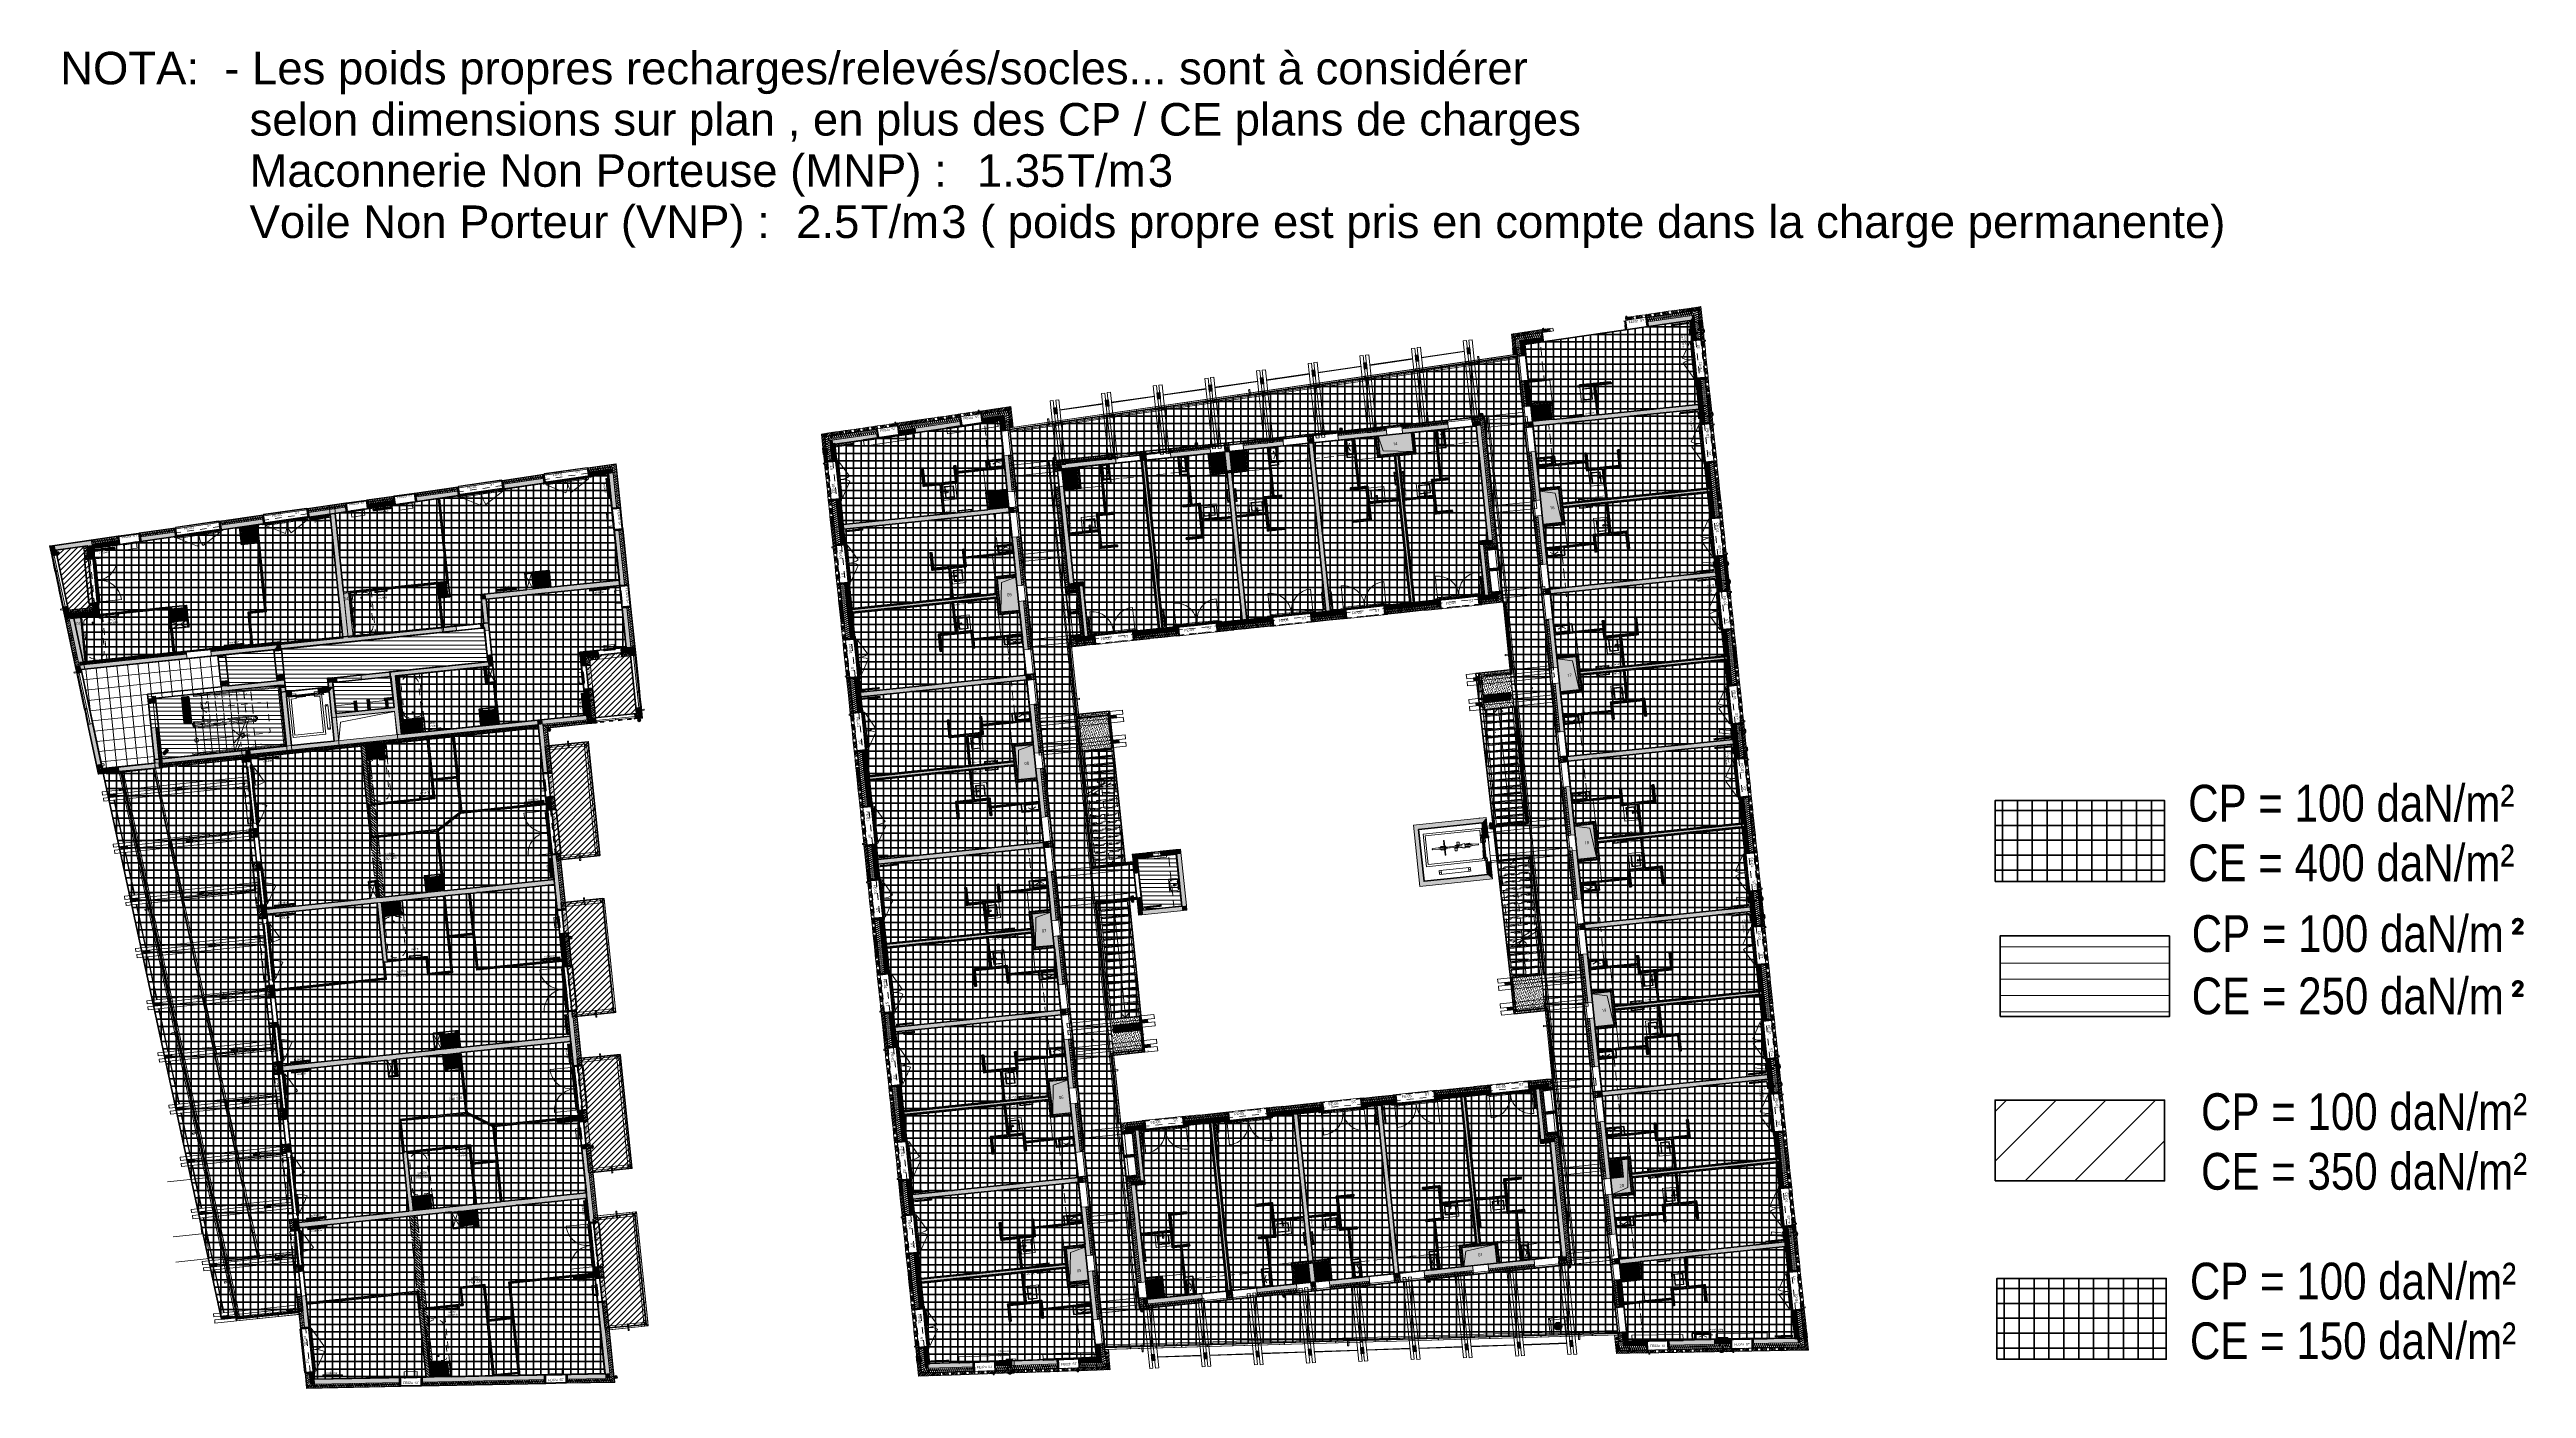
# Model space of a CAD drawing. Header units: metres. Extents: x 399 to 3028, y -427 to 863.
# Drawn here: x 708.1 to 803.3, y -333.7 to -282.2 of the extents above; entities that cross this region are included whole.
import ezdxf

# ---------------------------------------------------------------- set-up
doc = ezdxf.new("R2010")
doc.units = ezdxf.units.M
for name, pattern in [('IMPORT-Hidden Line _9_', [0.55, 0.375, -0.175]), ('IMPORT-Lignes cachées _9_', [0.978056, 0.705556, -0.2725]), ('IMPORT-Points tirets _3_', [1.675694, 0.881944, -0.440972, 0, -0.352778]), ('IMPORT-Tirets _4_', [1.146527, 0.705556, -0.440972]), ('IMPORT-Traits _4_', [1.411111, 0.705556, -0.705556]), ('IMPORT-Traits plan _6_', [0.5, 0.25, -0.25])]:
    doc.linetypes.add(name, pattern=pattern)
for name, color, linetype, lineweight in [('01-Balcons_structure_Stylo_No__1', 250, 'Continuous', 9), ('01-Balcons_structure_Stylo_No__89', 252, 'Continuous', 18), ('01-Dalles_3D_Stylo_No__1', 250, 'Continuous', 9), ('01-Dalles_3D_Stylo_No__2', 8, 'Continuous', 9), ('01-Dalles_structure_Stylo_No__1', 250, 'Continuous', 9), ('01-Escaliers _3D_Stylo_No__1', 250, 'Continuous', 9), ('01-Escaliers _3D_Stylo_No__11', 7, 'Continuous', 18), ('01-Hatch poutres_Stylo_No__1', 250, 'Continuous', 9), ('01-Murs LOGTS', 250, 'Continuous', 9), ('01-Murs LOGTS_Stylo_No__1', 250, 'Continuous', 9), ('01-Murs LOGTS_Stylo_No__101', 50, 'Continuous', 50), ('01-Murs LOGTS_Stylo_No__107', 55, 'Continuous', 18), ('01-Murs LOGTS_Stylo_No__2', 8, 'Continuous', 9), ('01-Murs_structure', 250, 'Continuous', 9), ('01-Murs_structure_Stylo_No__1', 250, 'Continuous', 9), ('01-Murs_structure_Stylo_No__101', 50, 'Continuous', 50), ('01-Murs_structure_Stylo_No__2', 8, 'Continuous', 9), ('01-PLANCHER COLLABORANT', 250, 'Continuous', 9), ('01-PLANCHER COLLABORANT_Stylo_No__1', 250, 'Continuous', 9), ('01-Poteaux 12x24_structure', 250, 'Continuous', 9), ('01-Poteaux 12x24_structure_Stylo_No__1', 250, 'Continuous', 9), ('01-Poteaux 12x24_structure_Stylo_No__2', 8, 'Continuous', 9), ('01-Poteaux 12x24_structure_Stylo_No__21', 170, 'Continuous', 25), ('01-Poutres 10x24_structure_Stylo_No__1', 250, 'Continuous', 9), ('01-Poutres 10x24_structure_Stylo_No__69', 7, 'Continuous', 18), ('01-Poutres_structure_Stylo_No__1', 250, 'Continuous', 9), ('01-Tole ajourée_Stylo_No__1', 250, 'Continuous', 9), ('01-Tole ajourée_Stylo_No__2', 8, 'Continuous', 9), ('02-Cloisons_2nd oeuvre', 250, 'Continuous', 9), ('02-Cloisons_2nd oeuvre_Stylo_No__1', 250, 'Continuous', 9), ('02-Cloisons_2nd oeuvre_Stylo_No__47', 7, 'Continuous', 18), ('02-Gaines numerotées_Stylo_No__1', 250, 'Continuous', 9), ('02-Gaines numerotées_Stylo_No__2', 8, 'Continuous', 9), ('02-Gaines numerotées_Stylo_No__83', 7, 'Continuous', 18), ('02-Serrurerie cables_Stylo_No__1', 250, 'Continuous', 9), ('02-Serrurerie cables_Stylo_No__90', 252, 'Continuous', 18), ('02-Serrurerie GC_snd oeuvre', 250, 'Continuous', 9), ('02-Serrurerie GC_snd oeuvre_Stylo_No__1', 250, 'Continuous', 9), ('02-Serrurerie GC_snd oeuvre_Stylo_No__2', 8, 'Continuous', 9), ('02-Serrurerie GC_snd oeuvre_Stylo_No__62', 253, 'Continuous', 9), ('02-Serrurerie_2nd oeuvre_Stylo_No__1', 250, 'Continuous', 9), ('02-Serrurerie_2nd oeuvre_Stylo_No__2', 8, 'Continuous', 9), ('03-Entree d_air 2D_Stylo_No__1', 250, 'Continuous', 9), ('03-Entree d_air 2D_Stylo_No__2', 8, 'Continuous', 9), ('03-Mobilier 2D_2D_Stylo_No__1', 250, 'Continuous', 9), ('03-Mobilier 3D_3D_Stylo_No__62', 253, 'Continuous', 9), ('03-Mobilier HM_mobilier_Stylo_No__4', 7, 'Continuous', 18), ('03-Mobilier_3D_Stylo_No__2', 8, 'Continuous', 9), ('03-Mobilier_Stylo_No__121', 7, 'Continuous', 18), ('03-Personnages_2D_Stylo_No__2', 8, 'Continuous', 9), ('03-Radiateurs_Stylo_No__1', 250, 'Continuous', 9), ('03-Radiateurs_Stylo_No__62', 253, 'Continuous', 9), ('03-symbole handicapé_2D_Stylo_No__1', 250, 'Continuous', 9), ('03-symbole handicapé_2D_Stylo_No__2', 8, 'Continuous', 9), ('03-Symboles divers_2D_Stylo_No__1', 250, 'Continuous', 9), ('04-Cotes 100_dim_Stylo_No__204', 240, 'Continuous', 18), ('04-Textes  50 _text', 250, 'Continuous', 9), ('04-Textes  50 _text_Stylo_No__203', 7, 'Continuous', 18), ('04-Textes 100_text_Stylo_No__2', 8, 'Continuous', 9), ('04-Textes 100_text_Stylo_No__62', 253, 'Continuous', 9), ('04-Textes 200_text_Stylo_No__1', 250, 'Continuous', 9), ('04-Textes 50 _text', 250, 'Continuous', 9), ('04-Textes 50 _text_Stylo_No__7', 7, 'Continuous', 18), ('04-Textes SSI_Stylo_No__1', 250, 'Continuous', 9), ('05-2D Divers_2D_Stylo_No__1', 250, 'Continuous', 9), ('05-2D Divers_2D_Stylo_No__121', 7, 'Continuous', 18), ('06-SHAB pièces 50_Stylo_No__102', 71, 'Continuous', 50), ('08-Végétations objet_ext', 250, 'Continuous', 9), ('08-Végétations objet_ext_Stylo_No__1', 250, 'Continuous', 9), ('0_Stylo_No__1', 250, 'Continuous', 9), ('0_Stylo_No__121', 7, 'Continuous', 18), ('0_Stylo_No__83', 7, 'Continuous', 18), ('AES-Charge', 5, 'Continuous', 35), ('AES-Charge-txt', 10, 'Continuous', 35), ('Fenêtres ARCHICAD_Stylo_No__1', 250, 'Continuous', 9), ('G-ANNO-TEXT', 231, 'Continuous', 9), ('Marques de fenêtre ARCHICAD_Stylo_No__1', 250, 'Continuous', 9), ('Plan De Charge - PH R_1_dwg', 8, 'Continuous', 9)]:
    doc.layers.add(name, color=color, linetype=linetype, lineweight=lineweight)
doc.styles.add('Arial', font='arial.ttf', dxfattribs={"height": 0.1})
doc.styles.add('Arial Narrow', font='ARIALN.TTF', dxfattribs={"height": 1.4112})
doc.styles.add('Arial_1', font='arial.ttf', dxfattribs={"height": 0.06})
doc.styles.add('Arial_14', font='arial.ttf', dxfattribs={"height": 1.25})
doc.styles.add('Arial_2', font='arial.ttf', dxfattribs={"width": 0.963388, "height": 0.06189})
doc.styles.add('Arial_3', font='arial.ttf', dxfattribs={"height": 0.055})
doc.styles.add('Arial_4', font='arial.ttf', dxfattribs={"height": 0.075})
doc.styles.add('Arial_5', font='arial.ttf', dxfattribs={"height": 0.05})
doc.styles.add('Arial_6', font='arial.ttf', dxfattribs={"height": 0.09})
doc.styles.add('ISOCPEUR', font='isocpeur.ttf', dxfattribs={"height": 1.4112})
doc.styles.add('Malgun Gothic Semilight', font='malgunsl.ttf', dxfattribs={"height": 0.115})
pattern_1 = [(45, (-84.054, 39.455), (-0.055861436, 0.055861436), [0, -0.053, 0, -0.079]), (110, (-83.879, 39.455), (0.074235717, 0.027019591), [0, -0.038, 0, -0.066])]
pattern_2 = [(45, (-84.054, 39.28), (-0.035355339, 0.035355339), [])]
pattern_3 = [(5.888, (-84.054, 39.28), (-0.0053343786, 0.051725665), [0.03, -0.06]), (5.888, (-84.011, 39.311), (-0.0053343786, 0.051725665), [0.03, -0.06]), (65.888, (-84.024, 39.283), (-0.047462929, 0.021243125), [0.03, -0.06]), (65.888, (-84.029, 39.335), (-0.047462929, 0.021243125), [0.03, -0.06]), (125.888, (-84.054, 39.28), (0.0421285505, 0.03048254), [0.03, -0.06]), (125.888, (-84.059, 39.332), (0.0421285505, 0.03048254), [0.03, -0.06])]
pattern_4 = [(185.888, (-84.054, 39.28), (-0.0053343786, 0.051725665), [0.03, -0.06]), (185.888, (-84.096, 39.25), (-0.0053343786, 0.051725665), [0.03, -0.06]), (245.888, (-84.083, 39.277), (-0.047462929, 0.021243125), [0.03, -0.06]), (245.888, (-84.078, 39.225), (-0.047462929, 0.021243125), [0.03, -0.06]), (305.888, (-84.054, 39.28), (0.0421285505, 0.03048254), [0.03, -0.06]), (305.888, (-84.048, 39.228), (0.0421285505, 0.03048254), [0.03, -0.06])]
pattern_5 = [(275.888, (-84.054, 39.28), (0.051725665, 0.0053343786), [0.03, -0.06]), (275.888, (-84.023, 39.238), (0.051725665, 0.0053343786), [0.03, -0.06]), (335.888, (-84.05, 39.25), (0.021243125, 0.047462929), [0.03, -0.06]), (335.888, (-83.999, 39.256), (0.021243125, 0.047462929), [0.03, -0.06]), (35.888, (-84.054, 39.28), (-0.03048254, 0.0421285505), [0.03, -0.06]), (35.888, (-84.002, 39.285), (-0.03048254, 0.0421285505), [0.03, -0.06])]
pattern_6 = [(95.888, (-84.054, 39.28), (0.051725665, 0.0053343786), [0.03, -0.06]), (95.888, (-84.084, 39.322), (0.051725665, 0.0053343786), [0.03, -0.06]), (155.888, (-84.057, 39.31), (0.021243125, 0.047462929), [0.03, -0.06]), (155.888, (-84.108, 39.305), (0.021243125, 0.047462929), [0.03, -0.06]), (215.888, (-84.054, 39.28), (-0.03048254, 0.0421285505), [0.03, -0.06]), (215.888, (-84.105, 39.275), (-0.03048254, 0.0421285505), [0.03, -0.06])]
pattern_7 = [(320.924, (-84.054, 39.28), (0.0233229753, 0.028723489), [])]
pattern_8 = [(230.858, (-84.054, 39.28), (-0.028696604, 0.0233560469), [])]
pattern_9 = [(275.879, (-84.054, 39.28), (0.051726502, 0.0053262535), [0.03, -0.06]), (275.879, (-84.023, 39.238), (0.051726502, 0.0053262535), [0.03, -0.06]), (335.879, (-84.05, 39.25), (0.02125058, 0.0474595917), [0.03, -0.06]), (335.879, (-83.999, 39.256), (0.02125058, 0.0474595917), [0.03, -0.06]), (35.879, (-84.054, 39.28), (-0.030475922, 0.042133338), [0.03, -0.06]), (35.879, (-84.002, 39.285), (-0.030475922, 0.042133338), [0.03, -0.06])]
pattern_10 = [(5.879, (-84.054, 39.28), (-0.0053262535, 0.051726502), [0.03, -0.06]), (5.879, (-84.011, 39.311), (-0.0053262535, 0.051726502), [0.03, -0.06]), (65.879, (-84.024, 39.283), (-0.0474595917, 0.02125058), [0.03, -0.06]), (65.879, (-84.029, 39.335), (-0.0474595917, 0.02125058), [0.03, -0.06]), (125.879, (-84.054, 39.28), (0.042133338, 0.030475922), [0.03, -0.06]), (125.879, (-84.059, 39.332), (0.042133338, 0.030475922), [0.03, -0.06])]
pattern_11 = [(275.886, (-84.054, 39.28), (0.051725851, 0.005332573), [0.03, -0.06]), (275.886, (-84.023, 39.238), (0.051725851, 0.005332573), [0.03, -0.06]), (335.886, (-84.05, 39.25), (0.0212447818, 0.0474621876), [0.03, -0.06]), (335.886, (-83.999, 39.256), (0.0212447818, 0.0474621876), [0.03, -0.06]), (35.886, (-84.054, 39.28), (-0.0304810693, 0.0421296145), [0.03, -0.06]), (35.886, (-84.002, 39.285), (-0.0304810693, 0.0421296145), [0.03, -0.06])]
pattern_12 = [(275.882, (-84.054, 39.28), (0.051726223, 0.005328962), [0.03, -0.06]), (275.882, (-84.023, 39.238), (0.051726223, 0.005328962), [0.03, -0.06]), (335.882, (-84.05, 39.25), (0.021248095, 0.0474607043), [0.03, -0.06]), (335.882, (-83.999, 39.256), (0.021248095, 0.0474607043), [0.03, -0.06]), (35.882, (-84.054, 39.28), (-0.030478128, 0.0421317424), [0.03, -0.06]), (35.882, (-84.002, 39.285), (-0.030478128, 0.0421317424), [0.03, -0.06])]
pattern_13 = [(95.886, (-84.054, 39.28), (0.051725851, 0.005332573), [0.03, -0.06]), (95.886, (-84.084, 39.322), (0.051725851, 0.005332573), [0.03, -0.06]), (155.886, (-84.057, 39.31), (0.021244782, 0.0474621876), [0.03, -0.06]), (155.886, (-84.108, 39.305), (0.021244782, 0.0474621876), [0.03, -0.06]), (215.886, (-84.054, 39.28), (-0.0304810693, 0.0421296145), [0.03, -0.06]), (215.886, (-84.105, 39.275), (-0.0304810693, 0.0421296145), [0.03, -0.06])]
pattern_14 = [(5.886, (-84.054, 39.28), (-0.005332573, 0.051725851), [0.03, -0.06]), (5.886, (-84.011, 39.311), (-0.005332573, 0.051725851), [0.03, -0.06]), (65.886, (-84.024, 39.283), (-0.0474621876, 0.021244782), [0.03, -0.06]), (65.886, (-84.029, 39.335), (-0.0474621876, 0.021244782), [0.03, -0.06]), (125.886, (-84.054, 39.28), (0.0421296145, 0.0304810693), [0.03, -0.06]), (125.886, (-84.059, 39.332), (0.0421296145, 0.0304810693), [0.03, -0.06])]
pattern_15 = [(95.879, (-84.054, 39.28), (0.051726502, 0.0053262535), [0.03, -0.06]), (95.879, (-84.084, 39.322), (0.051726502, 0.0053262535), [0.03, -0.06]), (155.879, (-84.057, 39.31), (0.02125058, 0.0474595917), [0.03, -0.06]), (155.879, (-84.108, 39.305), (0.02125058, 0.0474595917), [0.03, -0.06]), (215.879, (-84.054, 39.28), (-0.030475922, 0.042133338), [0.03, -0.06]), (215.879, (-84.105, 39.275), (-0.030475922, 0.042133338), [0.03, -0.06])]
pattern_16 = [(95.877, (-84.054, 39.28), (0.051726688, 0.005324448), [0.03, -0.06]), (95.877, (-84.084, 39.322), (0.051726688, 0.005324448), [0.03, -0.06]), (155.877, (-84.057, 39.31), (0.021252237, 0.04745885), [0.03, -0.06]), (155.877, (-84.108, 39.305), (0.021252237, 0.04745885), [0.03, -0.06]), (215.877, (-84.054, 39.28), (-0.030474451, 0.042134402), [0.03, -0.06]), (215.877, (-84.105, 39.275), (-0.030474451, 0.042134402), [0.03, -0.06])]
pattern_17 = [(95.882, (-84.054, 39.28), (0.051726223, 0.005328962), [0.03, -0.06]), (95.882, (-84.084, 39.322), (0.051726223, 0.005328962), [0.03, -0.06]), (155.882, (-84.057, 39.31), (0.021248095, 0.0474607043), [0.03, -0.06]), (155.882, (-84.108, 39.305), (0.021248095, 0.0474607043), [0.03, -0.06]), (215.882, (-84.054, 39.28), (-0.030478128, 0.0421317424), [0.03, -0.06]), (215.882, (-84.105, 39.275), (-0.030478128, 0.0421317424), [0.03, -0.06])]
pattern_18 = [(50.882, (-84.054, 39.28), (-0.0287063847, 0.0233440244), [])]
pattern_19 = [(185.882, (-84.054, 39.28), (-0.005328962, 0.051726223), [0.03, -0.06]), (185.882, (-84.096, 39.25), (-0.005328962, 0.051726223), [0.03, -0.06]), (245.882, (-84.083, 39.277), (-0.0474607043, 0.021248095), [0.03, -0.06]), (245.882, (-84.078, 39.225), (-0.0474607043, 0.021248095), [0.03, -0.06]), (305.882, (-84.054, 39.28), (0.0421317424, 0.030478128), [0.03, -0.06]), (305.882, (-84.048, 39.228), (0.0421317424, 0.030478128), [0.03, -0.06])]
pattern_20 = [(5.889, (-84.054, 39.28), (-0.0053352814, 0.0517255717), [0.03, -0.06]), (5.889, (-84.011, 39.311), (-0.0053352814, 0.0517255717), [0.03, -0.06]), (65.889, (-84.024, 39.283), (-0.0474633, 0.0212422966), [0.03, -0.06]), (65.889, (-84.029, 39.335), (-0.0474633, 0.0212422966), [0.03, -0.06]), (125.889, (-84.054, 39.28), (0.0421280184, 0.030483275), [0.03, -0.06]), (125.889, (-84.059, 39.332), (0.0421280184, 0.030483275), [0.03, -0.06])]
pattern_21 = [(45, (46.337, 45.172), (-0.11242998, 0.11242998), [])]
pattern_22 = [(0, (46.337, 45.172), (0, 0.286), []), (90, (46.337, 45.172), (-0.286, 2e-17), [])]

# ---------------------------------------------------------------- blocks, each defined once
blk = doc.blocks.new('Plan De Charge - PH R_1_dwg__X12-779151-Plan De Charge - PH R_1 1_100')
at = {"layer": '01-Murs LOGTS_Stylo_No__2', "flags": 128}
for points in [[(398.209, -323.52), (398.177, -323.533), (398.233, -323.54)], [(398.267, -323.567), (398.184, -323.599), (398.32, -323.616), (398.191, -323.665), (398.327, -323.682)], [(398.327, -323.682), (398.198, -323.732), (398.334, -323.749)], [(398.334, -323.749), (398.205, -323.798), (398.237, -323.802)]]:
    blk.add_lwpolyline(points, dxfattribs=at)
blk = doc.blocks.new('Plan De Charge - PH R_1_dwg__X13-779152-Plan De Charge - PH R_1 1_100')
at = {"layer": '01-Murs LOGTS_Stylo_No__2', "flags": 128}
for points in [[(398.264, -323.478), (398.306, -323.483), (398.209, -323.52)], [(398.233, -323.54), (398.313, -323.55), (398.267, -323.567)]]:
    blk.add_lwpolyline(points, dxfattribs=at)
blk = doc.blocks.new('Plan De Charge - PH R_1_dwg__X14-779153-Plan De Charge - PH R_1 1_100')
at = {"layer": '01-Murs LOGTS_Stylo_No__2', "flags": 128}
for points in [[(396.384, -304.849), (396.248, -304.827), (396.249, -304.827)], [(396.391, -304.915), (396.255, -304.893), (396.384, -304.849)], [(396.362, -305.041), (396.269, -305.026), (396.398, -304.982), (396.262, -304.96), (396.391, -304.915)], [(396.315, -305.099), (396.276, -305.092), (396.338, -305.071)]]:
    blk.add_lwpolyline(points, dxfattribs=at)
blk = doc.blocks.new('Plan De Charge - PH R_1_dwg__X15-779154-Plan De Charge - PH R_1 1_100')
at = {"layer": '01-Murs LOGTS_Stylo_No__2', "flags": 128}
for points in [[(396.341, -305.139), (396.412, -305.114), (396.315, -305.099)], [(396.338, -305.071), (396.405, -305.048), (396.362, -305.041)]]:
    blk.add_lwpolyline(points, dxfattribs=at)
blk = doc.blocks.new('Plan De Charge - PH R_1_dwg__X16-779155-Plan De Charge - PH R_1 1_100')
at = {"layer": '01-Murs_structure_Stylo_No__2'}
for p, q in [((374.653, -308.349), (374.667, -308.325)), ((374.697, -308.345), (374.678, -308.324)), ((374.708, -308.343), (374.722, -308.32)), ((374.752, -308.339), (374.733, -308.319)), ((374.763, -308.338), (374.777, -308.314)), ((374.806, -308.333), (374.788, -308.313)), ((374.817, -308.332), (374.831, -308.309)), ((374.861, -308.328), (374.842, -308.307)), ((374.872, -308.327), (374.886, -308.303)), ((374.916, -308.322), (374.897, -308.302)), ((374.927, -308.321), (374.941, -308.297)), ((374.971, -308.316), (374.952, -308.296)), ((374.981, -308.315), (374.996, -308.292)), ((375.025, -308.311), (375.007, -308.291)), ((375.036, -308.31), (375.05, -308.286)), ((375.08, -308.305), (375.061, -308.285)), ((375.091, -308.304), (375.105, -308.28)), ((375.135, -308.299), (375.116, -308.279)), ((375.146, -308.298), (375.16, -308.275)), ((375.189, -308.294), (375.171, -308.274)), ((375.2, -308.293), (375.214, -308.269)), ((375.244, -308.288), (375.225, -308.268)), ((375.255, -308.287), (375.269, -308.263)), ((375.299, -308.283), (375.28, -308.262)), ((375.31, -308.281), (375.324, -308.258)), ((375.353, -308.277), (375.335, -308.257)), ((375.364, -308.276), (375.379, -308.252)), ((375.408, -308.271), (375.39, -308.251)), ((375.419, -308.27), (375.433, -308.247)), ((375.463, -308.266), (375.444, -308.245)), ((375.474, -308.264), (375.488, -308.241)), ((375.518, -308.26), (375.499, -308.24)), ((375.529, -308.259), (375.543, -308.235)), ((375.572, -308.254), (375.554, -308.234)), ((375.583, -308.253), (375.597, -308.23)), ((375.627, -308.249), (375.608, -308.228)), ((375.638, -308.248), (375.652, -308.224)), ((375.682, -308.243), (375.663, -308.223)), ((375.693, -308.242), (375.707, -308.218)), ((375.736, -308.237), (375.718, -308.217)), ((375.747, -308.236), (375.762, -308.213)), ((365.462, -309.296), (365.476, -309.273)), ((365.506, -309.292), (365.487, -309.272)), ((365.517, -309.291), (365.531, -309.267)), ((365.56, -309.286), (365.542, -309.266)), ((365.571, -309.285), (365.585, -309.262)), ((365.615, -309.281), (365.596, -309.26)), ((365.626, -309.28), (365.64, -309.256)), ((365.67, -309.275), (365.651, -309.255)), ((365.681, -309.274), (365.695, -309.25)), ((365.725, -309.269), (365.706, -309.249)), ((365.735, -309.268), (365.75, -309.245)), ((365.779, -309.264), (365.761, -309.244)), ((365.79, -309.263), (365.804, -309.239)), ((365.834, -309.258), (365.815, -309.238)), ((365.845, -309.257), (365.859, -309.233)), ((365.889, -309.252), (365.87, -309.232)), ((365.9, -309.251), (365.914, -309.228)), ((365.943, -309.247), (365.925, -309.227)), ((365.954, -309.246), (365.968, -309.222)), ((365.998, -309.241), (365.979, -309.221)), ((366.009, -309.24), (366.023, -309.217)), ((366.053, -309.236), (366.034, -309.215)), ((366.064, -309.234), (366.078, -309.211)), ((366.107, -309.23), (366.089, -309.21)), ((366.118, -309.229), (366.133, -309.205)), ((366.162, -309.224), (366.144, -309.204)), ((366.173, -309.223), (366.187, -309.2)), ((366.217, -309.219), (366.198, -309.198)), ((366.228, -309.218), (366.242, -309.194)), ((366.272, -309.213), (366.253, -309.193)), ((366.283, -309.212), (366.297, -309.188)), ((366.326, -309.207), (366.308, -309.187)), ((366.337, -309.206), (366.351, -309.183)), ((366.381, -309.202), (366.362, -309.182)), ((366.392, -309.201), (366.406, -309.177)), ((366.436, -309.196), (366.417, -309.176)), ((366.447, -309.195), (366.461, -309.171)), ((366.49, -309.19), (366.472, -309.17)), ((366.501, -309.189), (366.516, -309.166)), ((366.545, -309.185), (366.526, -309.165)), ((366.556, -309.184), (366.57, -309.16)), ((366.6, -309.179), (366.581, -309.159)), ((366.611, -309.178), (366.625, -309.154)), ((366.655, -309.174), (366.636, -309.153)), ((366.666, -309.172), (366.68, -309.149)), ((366.709, -309.168), (366.691, -309.148)), ((366.72, -309.167), (366.734, -309.143)), ((366.764, -309.162), (366.745, -309.142)), ((366.775, -309.161), (366.789, -309.138)), ((366.819, -309.157), (366.8, -309.136)), ((366.83, -309.155), (366.844, -309.132)), ((366.873, -309.151), (366.855, -309.131)), ((366.884, -309.15), (366.899, -309.126)), ((366.928, -309.145), (366.909, -309.125)), ((366.939, -309.144), (366.953, -309.121)), ((366.983, -309.14), (366.964, -309.12)), ((366.994, -309.139), (367.008, -309.115)), ((367.038, -309.134), (367.019, -309.114)), ((367.048, -309.133), (367.063, -309.109)), ((367.092, -309.128), (367.074, -309.108)), ((367.103, -309.127), (367.117, -309.104)), ((367.147, -309.123), (367.128, -309.103)), ((367.158, -309.122), (367.172, -309.098)), ((367.202, -309.117), (367.183, -309.097)), ((367.213, -309.116), (367.227, -309.092)), ((367.256, -309.112), (367.238, -309.091)), ((367.267, -309.11), (367.281, -309.087)), ((367.311, -309.106), (367.292, -309.086)), ((367.322, -309.105), (367.336, -309.081)), ((367.366, -309.1), (367.347, -309.08)), ((367.377, -309.099), (367.391, -309.076)), ((367.421, -309.095), (367.402, -309.074)), ((367.431, -309.093), (367.446, -309.07)), ((367.475, -309.089), (367.457, -309.069)), ((367.486, -309.088), (367.5, -309.064)), ((367.53, -309.083), (367.511, -309.063)), ((367.541, -309.082), (367.555, -309.059)), ((367.585, -309.078), (367.566, -309.057)), ((367.596, -309.077), (367.61, -309.053)), ((367.639, -309.072), (367.621, -309.052)), ((367.65, -309.071), (367.664, -309.047)), ((367.694, -309.066), (367.675, -309.046)), ((367.705, -309.065), (367.719, -309.042)), ((367.749, -309.061), (367.73, -309.041)), ((367.76, -309.06), (367.774, -309.036)), ((367.803, -309.055), (367.785, -309.035)), ((367.814, -309.054), (367.829, -309.03)), ((367.858, -309.049), (367.84, -309.029)), ((367.869, -309.048), (367.883, -309.025)), ((367.913, -309.044), (367.894, -309.024)), ((367.924, -309.043), (367.938, -309.019)), ((367.968, -309.038), (367.949, -309.018)), ((367.979, -309.037), (367.993, -309.013)), ((368.022, -309.033), (368.004, -309.012)), ((368.033, -309.031), (368.047, -309.008)), ((368.077, -309.027), (368.058, -309.007)), ((368.088, -309.026), (368.102, -309.002)), ((368.132, -309.021), (368.113, -309.001)), ((368.143, -309.02), (368.157, -308.997)), ((368.186, -309.016), (368.168, -308.995)), ((368.197, -309.015), (368.212, -308.991)), ((368.241, -309.01), (368.223, -308.99)), ((368.252, -309.009), (368.266, -308.985)), ((368.296, -309.004), (368.277, -308.984)), ((368.307, -309.003), (368.321, -308.98)), ((368.351, -308.999), (368.332, -308.979)), ((368.362, -308.998), (368.376, -308.974)), ((368.405, -308.993), (368.387, -308.973)), ((368.416, -308.992), (368.43, -308.968)), ((368.46, -308.987), (368.441, -308.967)), ((368.471, -308.986), (368.485, -308.963)), ((368.515, -308.982), (368.496, -308.962)), ((368.526, -308.981), (368.54, -308.957)), ((368.569, -308.976), (368.551, -308.956)), ((368.58, -308.975), (368.595, -308.951)), ((368.624, -308.971), (368.605, -308.95)), ((368.635, -308.969), (368.649, -308.946)), ((368.679, -308.965), (368.66, -308.945)), ((368.69, -308.964), (368.704, -308.94)), ((368.734, -308.959), (368.715, -308.939)), ((368.745, -308.958), (368.759, -308.935)), ((368.788, -308.954), (368.77, -308.933)), ((368.799, -308.952), (368.813, -308.929)), ((368.843, -308.948), (368.824, -308.928)), ((368.854, -308.947), (368.868, -308.923)), ((368.898, -308.942), (368.879, -308.922)), ((368.909, -308.941), (368.923, -308.918)), ((368.952, -308.937), (368.934, -308.916)), ((368.963, -308.936), (368.978, -308.912)), ((369.007, -308.931), (368.988, -308.911)), ((369.018, -308.93), (369.032, -308.906)), ((369.062, -308.925), (369.043, -308.905)), ((369.073, -308.924), (369.087, -308.901)), ((369.117, -308.92), (369.098, -308.9)), ((369.127, -308.919), (369.142, -308.895)), ((369.171, -308.914), (369.153, -308.894)), ((369.182, -308.913), (369.196, -308.889)), ((369.226, -308.908), (369.207, -308.888)), ((369.237, -308.907), (369.251, -308.884)), ((369.281, -308.903), (369.262, -308.883)), ((369.292, -308.902), (369.306, -308.878)), ((369.335, -308.897), (369.317, -308.877)), ((369.346, -308.896), (369.36, -308.873)), ((369.39, -308.892), (369.371, -308.871)), ((369.401, -308.89), (369.415, -308.867)), ((369.445, -308.886), (369.426, -308.866)), ((369.456, -308.885), (369.47, -308.861)), ((369.5, -308.88), (369.481, -308.86)), ((369.51, -308.879), (369.525, -308.856)), ((369.554, -308.875), (369.536, -308.854)), ((369.565, -308.874), (369.579, -308.85)), ((369.609, -308.869), (369.59, -308.849)), ((369.62, -308.868), (369.634, -308.844)), ((369.664, -308.863), (369.645, -308.843)), ((369.675, -308.862), (369.689, -308.839)), ((369.718, -308.858), (369.7, -308.838)), ((369.729, -308.857), (369.743, -308.833)), ((369.773, -308.852), (369.754, -308.832)), ((369.784, -308.851), (369.798, -308.827)), ((369.828, -308.846), (369.809, -308.826)), ((369.839, -308.845), (369.853, -308.822)), ((369.882, -308.841), (369.864, -308.821)), ((369.893, -308.84), (369.908, -308.816)), ((369.937, -308.835), (369.919, -308.815)), ((369.948, -308.834), (369.962, -308.81)), ((369.992, -308.83), (369.973, -308.809)), ((370.003, -308.828), (370.017, -308.805)), ((370.047, -308.824), (370.028, -308.804)), ((370.058, -308.823), (370.072, -308.799)), ((370.101, -308.818), (370.083, -308.798)), ((370.112, -308.817), (370.126, -308.794)), ((370.156, -308.813), (370.137, -308.792)), ((370.167, -308.811), (370.181, -308.788)), ((370.211, -308.807), (370.192, -308.787)), ((370.222, -308.806), (370.236, -308.782)), ((370.265, -308.801), (370.247, -308.781)), ((370.276, -308.8), (370.291, -308.777)), ((370.32, -308.796), (370.301, -308.776)), ((370.331, -308.795), (370.345, -308.771)), ((370.375, -308.79), (370.356, -308.77)), ((370.386, -308.789), (370.4, -308.765)), ((370.43, -308.784), (370.411, -308.764)), ((370.441, -308.783), (370.455, -308.76)), ((370.484, -308.779), (370.466, -308.759)), ((370.495, -308.778), (370.509, -308.754)), ((370.539, -308.773), (370.52, -308.753)), ((370.55, -308.772), (370.564, -308.748)), ((370.594, -308.768), (370.575, -308.747)), ((370.605, -308.766), (370.619, -308.743)), ((370.648, -308.762), (370.63, -308.742)), ((370.659, -308.761), (370.674, -308.737)), ((370.703, -308.756), (370.684, -308.736)), ((370.714, -308.755), (370.728, -308.732)), ((370.758, -308.751), (370.739, -308.73)), ((370.769, -308.749), (370.783, -308.726)), ((370.813, -308.745), (370.794, -308.725)), ((370.823, -308.744), (370.838, -308.72)), ((370.867, -308.739), (370.849, -308.719)), ((370.878, -308.738), (370.892, -308.715)), ((370.922, -308.734), (370.903, -308.713)), ((370.933, -308.733), (370.947, -308.709)), ((370.977, -308.728), (370.958, -308.708)), ((370.988, -308.727), (371.002, -308.703)), ((371.031, -308.722), (371.013, -308.702)), ((371.042, -308.721), (371.056, -308.698)), ((371.086, -308.717), (371.067, -308.697)), ((371.097, -308.716), (371.111, -308.692)), ((371.141, -308.711), (371.122, -308.691)), ((371.152, -308.71), (371.166, -308.686)), ((371.196, -308.705), (371.177, -308.685)), ((371.206, -308.704), (371.221, -308.681)), ((371.25, -308.7), (371.232, -308.68)), ((371.261, -308.699), (371.275, -308.675)), ((371.305, -308.694), (371.286, -308.674)), ((371.316, -308.693), (371.33, -308.669)), ((371.36, -308.689), (371.341, -308.668)), ((371.371, -308.687), (371.385, -308.664)), ((371.414, -308.683), (371.396, -308.663)), ((371.425, -308.682), (371.439, -308.658)), ((371.469, -308.677), (371.45, -308.657)), ((371.48, -308.676), (371.494, -308.653)), ((371.524, -308.672), (371.505, -308.651)), ((371.535, -308.671), (371.549, -308.647)), ((371.578, -308.666), (371.56, -308.646)), ((371.589, -308.665), (371.604, -308.641)), ((371.633, -308.66), (371.615, -308.64)), ((371.644, -308.659), (371.658, -308.636)), ((371.688, -308.655), (371.669, -308.635)), ((371.699, -308.654), (371.713, -308.63)), ((371.743, -308.649), (371.724, -308.629)), ((371.754, -308.648), (371.768, -308.624)), ((371.797, -308.643), (371.779, -308.623)), ((371.808, -308.642), (371.822, -308.619)), ((371.852, -308.638), (371.833, -308.618)), ((371.863, -308.637), (371.877, -308.613)), ((371.907, -308.632), (371.888, -308.612)), ((371.918, -308.631), (371.932, -308.607)), ((371.961, -308.627), (371.943, -308.606)), ((371.972, -308.625), (371.987, -308.602)), ((372.016, -308.621), (371.998, -308.601)), ((372.027, -308.62), (372.041, -308.596)), ((372.071, -308.615), (372.052, -308.595)), ((372.082, -308.614), (372.096, -308.591)), ((372.126, -308.61), (372.107, -308.589)), ((372.137, -308.608), (372.151, -308.585)), ((372.18, -308.604), (372.162, -308.584)), ((372.191, -308.603), (372.205, -308.579)), ((372.235, -308.598), (372.216, -308.578)), ((372.246, -308.597), (372.26, -308.574)), ((372.29, -308.593), (372.271, -308.572)), ((372.301, -308.592), (372.315, -308.568)), ((372.344, -308.587), (372.326, -308.567)), ((372.355, -308.586), (372.37, -308.562)), ((372.399, -308.581), (372.38, -308.561)), ((372.41, -308.58), (372.424, -308.557)), ((372.454, -308.576), (372.435, -308.556)), ((372.465, -308.575), (372.479, -308.551)), ((372.509, -308.57), (372.49, -308.55)), ((372.52, -308.569), (372.534, -308.545)), ((372.563, -308.564), (372.545, -308.544)), ((372.574, -308.563), (372.588, -308.54)), ((372.618, -308.559), (372.599, -308.539)), ((372.629, -308.558), (372.643, -308.534)), ((372.673, -308.553), (372.654, -308.533)), ((372.684, -308.552), (372.698, -308.529)), ((372.727, -308.548), (372.709, -308.527)), ((372.738, -308.546), (372.753, -308.523)), ((372.782, -308.542), (372.763, -308.522)), ((372.793, -308.541), (372.807, -308.517)), ((372.837, -308.536), (372.818, -308.516)), ((372.848, -308.535), (372.862, -308.512)), ((372.892, -308.531), (372.873, -308.51)), ((372.902, -308.53), (372.917, -308.506)), ((372.946, -308.525), (372.928, -308.505)), ((372.957, -308.524), (372.971, -308.5)), ((373.001, -308.519), (372.982, -308.499)), ((373.012, -308.518), (373.026, -308.495)), ((373.056, -308.514), (373.037, -308.494)), ((373.067, -308.513), (373.081, -308.489)), ((373.11, -308.508), (373.092, -308.488)), ((373.121, -308.507), (373.135, -308.483)), ((373.165, -308.502), (373.146, -308.482)), ((373.176, -308.501), (373.19, -308.478)), ((373.22, -308.497), (373.201, -308.477)), ((373.231, -308.496), (373.245, -308.472)), ((373.275, -308.491), (373.256, -308.471)), ((373.285, -308.49), (373.3, -308.466)), ((373.329, -308.486), (373.311, -308.465)), ((373.34, -308.484), (373.354, -308.461)), ((373.384, -308.48), (373.365, -308.46)), ((373.395, -308.479), (373.409, -308.455)), ((373.439, -308.474), (373.42, -308.454)), ((373.45, -308.473), (373.464, -308.45)), ((373.493, -308.469), (373.475, -308.448)), ((373.504, -308.467), (373.518, -308.444)), ((373.548, -308.463), (373.529, -308.443)), ((373.559, -308.462), (373.573, -308.438)), ((373.603, -308.457), (373.584, -308.437)), ((373.614, -308.456), (373.628, -308.433)), ((373.657, -308.452), (373.639, -308.432)), ((373.668, -308.451), (373.683, -308.427)), ((373.712, -308.446), (373.694, -308.426)), ((373.723, -308.445), (373.737, -308.421)), ((373.767, -308.44), (373.748, -308.42)), ((373.778, -308.439), (373.792, -308.416)), ((373.822, -308.435), (373.803, -308.415)), ((373.833, -308.434), (373.847, -308.41)), ((373.876, -308.429), (373.858, -308.409)), ((373.887, -308.428), (373.901, -308.404)), ((373.931, -308.424), (373.912, -308.403)), ((373.942, -308.422), (373.956, -308.399)), ((373.986, -308.418), (373.967, -308.398)), ((373.997, -308.417), (374.011, -308.393)), ((374.04, -308.412), (374.022, -308.392)), ((374.051, -308.411), (374.066, -308.388)), ((374.095, -308.407), (374.076, -308.386)), ((374.106, -308.405), (374.12, -308.382)), ((374.15, -308.401), (374.131, -308.381)), ((374.161, -308.4), (374.175, -308.376)), ((374.205, -308.395), (374.186, -308.375)), ((374.216, -308.394), (374.23, -308.371)), ((374.259, -308.39), (374.241, -308.369)), ((374.27, -308.389), (374.284, -308.365)), ((374.314, -308.384), (374.295, -308.364)), ((374.325, -308.383), (374.339, -308.359)), ((374.369, -308.378), (374.35, -308.358)), ((374.38, -308.377), (374.394, -308.354)), ((374.423, -308.373), (374.405, -308.353)), ((374.434, -308.372), (374.449, -308.348)), ((374.478, -308.367), (374.459, -308.347)), ((374.489, -308.366), (374.503, -308.342)), ((374.533, -308.361), (374.514, -308.341)), ((374.544, -308.36), (374.558, -308.337)), ((374.588, -308.356), (374.569, -308.336)), ((374.598, -308.355), (374.613, -308.331)), ((374.642, -308.35), (374.624, -308.33)), ((364.74, -309.371), (364.721, -309.351)), ((364.751, -309.37), (364.765, -309.346)), ((364.794, -309.365), (364.776, -309.345)), ((364.805, -309.364), (364.82, -309.341)), ((364.849, -309.36), (364.83, -309.339)), ((364.86, -309.359), (364.874, -309.335)), ((364.904, -309.354), (364.885, -309.334)), ((364.915, -309.353), (364.929, -309.329)), ((364.959, -309.348), (364.94, -309.328)), ((364.97, -309.347), (364.984, -309.324)), ((365.013, -309.343), (364.995, -309.323)), ((365.024, -309.342), (365.038, -309.318)), ((365.068, -309.337), (365.049, -309.317)), ((365.079, -309.336), (365.093, -309.312)), ((365.123, -309.331), (365.104, -309.311)), ((365.134, -309.33), (365.148, -309.307)), ((365.177, -309.326), (365.159, -309.306)), ((365.188, -309.325), (365.203, -309.301)), ((365.232, -309.32), (365.213, -309.3)), ((365.243, -309.319), (365.257, -309.295)), ((365.287, -309.315), (365.268, -309.294)), ((365.298, -309.313), (365.312, -309.29)), ((365.342, -309.309), (365.323, -309.289)), ((365.352, -309.308), (365.367, -309.284)), ((365.396, -309.303), (365.378, -309.283)), ((365.407, -309.302), (365.421, -309.279)), ((365.451, -309.298), (365.432, -309.277))]:
    blk.add_line(p, q, dxfattribs=at)
for centre, start, end in [((374.261, -308.351), 95.88508, 222.75498), ((374.261, -308.351), 329.01519, 95.88508), ((374.316, -308.345), 95.88508, 222.75498), ((374.316, -308.345), 329.01519, 95.88508), ((374.37, -308.34), 95.88508, 222.75498), ((374.37, -308.34), 329.01519, 95.88508), ((374.425, -308.334), 95.88508, 222.75498), ((374.425, -308.334), 329.01519, 95.88508), ((374.48, -308.328), 95.88508, 222.75498), ((374.48, -308.328), 329.01519, 95.88508), ((374.534, -308.323), 95.88508, 222.75498), ((374.534, -308.323), 329.01519, 95.88508), ((374.589, -308.317), 95.88508, 222.75498), ((374.589, -308.317), 329.01519, 95.88508), ((374.644, -308.311), 95.88508, 222.75498), ((374.644, -308.311), 329.01519, 95.88508), ((374.698, -308.306), 95.88508, 222.75498), ((374.698, -308.306), 329.01519, 95.88508), ((374.753, -308.3), 95.88508, 222.75498), ((374.753, -308.3), 329.01519, 95.88508), ((374.808, -308.294), 95.88508, 222.75498), ((374.808, -308.294), 329.01519, 95.88508), ((374.863, -308.289), 95.88508, 222.75498), ((374.863, -308.289), 329.01519, 95.88508), ((374.896, -308.341), 149.01519, 42.75498), ((374.917, -308.283), 95.88508, 222.75498), ((374.917, -308.283), 329.01519, 95.88508), ((374.95, -308.335), 149.01519, 42.75498), ((374.972, -308.277), 95.88508, 222.75498), ((374.972, -308.277), 329.01519, 95.88508), ((375.005, -308.329), 149.01519, 42.75498), ((375.027, -308.272), 95.88508, 222.75498), ((375.027, -308.272), 329.01519, 95.88508), ((375.06, -308.324), 149.01519, 42.75498), ((375.081, -308.266), 95.88508, 222.75498), ((375.081, -308.266), 329.01519, 95.88508), ((375.114, -308.318), 149.01519, 42.75498), ((375.136, -308.261), 95.88508, 222.75498), ((375.136, -308.261), 329.01519, 95.88508), ((375.169, -308.312), 149.01519, 42.75498), ((375.191, -308.255), 95.88508, 222.75498), ((375.191, -308.255), 329.01519, 95.88508), ((375.224, -308.307), 149.01519, 42.75498), ((375.246, -308.249), 95.88508, 222.75498), ((375.246, -308.249), 329.01519, 95.88508), ((375.279, -308.301), 149.01519, 42.75498), ((375.3, -308.244), 95.88508, 222.75498), ((375.3, -308.244), 329.01519, 95.88508), ((375.333, -308.296), 149.01519, 42.75498), ((375.355, -308.238), 95.88508, 222.75498), ((375.355, -308.238), 329.01519, 95.88508), ((375.388, -308.29), 149.01519, 42.75498), ((375.41, -308.232), 95.88508, 222.75498), ((375.41, -308.232), 329.01519, 95.88508), ((375.443, -308.284), 149.01519, 42.75498), ((375.464, -308.227), 95.88508, 222.75498), ((375.464, -308.227), 329.01519, 95.88508), ((375.497, -308.279), 149.01519, 42.75498), ((375.519, -308.221), 95.88508, 222.75498), ((375.519, -308.221), 329.01519, 95.88508), ((375.552, -308.273), 149.01519, 42.75498), ((375.574, -308.215), 95.88508, 222.75498), ((375.574, -308.215), 329.01519, 95.88508), ((375.607, -308.267), 149.01519, 42.75498), ((375.629, -308.21), 95.88508, 222.75498), ((375.629, -308.21), 329.01519, 95.88508), ((375.662, -308.262), 149.01519, 42.75498), ((375.683, -308.204), 95.88508, 222.75498), ((375.683, -308.204), 329.01519, 95.88508), ((375.716, -308.256), 149.01519, 42.75498), ((375.738, -308.199), 95.88508, 222.75498), ((375.738, -308.199), 329.01519, 95.88508), ((375.771, -308.25), 149.01519, 287.373), ((375.793, -308.193), 149.09534, 222.67482), ((365.015, -309.304), 95.88508, 222.75498), ((365.015, -309.304), 329.01519, 95.88508), ((365.07, -309.298), 95.88508, 222.75498), ((365.07, -309.298), 329.01519, 95.88508), ((365.124, -309.293), 95.88508, 222.75498), ((365.124, -309.293), 329.01519, 95.88508), ((365.179, -309.287), 95.88508, 222.75498), ((365.179, -309.287), 329.01519, 95.88508), ((365.234, -309.281), 95.88508, 222.75498), ((365.234, -309.281), 329.01519, 95.88508), ((365.288, -309.276), 95.88508, 222.75498), ((365.288, -309.276), 329.01519, 95.88508), ((365.343, -309.27), 95.88508, 222.75498), ((365.343, -309.27), 329.01519, 95.88508), ((365.398, -309.264), 95.88508, 222.75498), ((365.398, -309.264), 329.01519, 95.88508), ((365.452, -309.259), 95.88508, 222.75498), ((365.452, -309.259), 329.01519, 95.88508), ((365.507, -309.253), 95.88508, 222.75498), ((365.507, -309.253), 329.01519, 95.88508), ((365.562, -309.247), 95.88508, 222.75498), ((365.562, -309.247), 329.01519, 95.88508), ((365.617, -309.242), 95.88508, 222.75498), ((365.617, -309.242), 329.01519, 95.88508), ((365.65, -309.294), 149.01519, 42.75498), ((365.671, -309.236), 95.88508, 222.75498), ((365.671, -309.236), 329.01519, 95.88508), ((365.704, -309.288), 149.01519, 42.75498), ((365.726, -309.231), 95.88508, 222.75498), ((365.726, -309.231), 329.01519, 95.88508), ((365.759, -309.282), 149.01519, 42.75498), ((365.781, -309.225), 95.88508, 222.75498), ((365.781, -309.225), 329.01519, 95.88508), ((365.814, -309.277), 149.01519, 42.75498), ((365.835, -309.219), 95.88508, 222.75498), ((365.835, -309.219), 329.01519, 95.88508), ((365.868, -309.271), 149.01519, 42.75498), ((365.89, -309.214), 95.88508, 222.75498), ((365.89, -309.214), 329.01519, 95.88508), ((365.923, -309.266), 149.01519, 42.75498), ((365.945, -309.208), 95.88508, 222.75498), ((365.945, -309.208), 329.01519, 95.88508), ((365.978, -309.26), 149.01519, 42.75498), ((366, -309.202), 95.88508, 222.75498), ((366, -309.202), 329.01519, 95.88508), ((366.033, -309.254), 149.01519, 42.75498), ((366.054, -309.197), 95.88508, 222.75498), ((366.054, -309.197), 329.01519, 95.88508), ((366.087, -309.249), 149.01519, 42.75498), ((366.109, -309.191), 95.88508, 222.75498), ((366.109, -309.191), 329.01519, 95.88508), ((366.142, -309.243), 149.01519, 42.75498), ((366.164, -309.185), 95.88508, 222.75498), ((366.164, -309.185), 329.01519, 95.88508), ((366.197, -309.237), 149.01519, 42.75498), ((366.218, -309.18), 95.88508, 222.75498), ((366.218, -309.18), 329.01519, 95.88508), ((366.251, -309.232), 149.01519, 42.75498), ((366.273, -309.174), 95.88508, 222.75498), ((366.273, -309.174), 329.01519, 95.88508), ((366.306, -309.226), 149.01519, 42.75498), ((366.328, -309.169), 95.88508, 222.75498), ((366.328, -309.169), 329.01519, 95.88508), ((366.361, -309.22), 149.01519, 42.75498), ((366.383, -309.163), 95.88508, 222.75498), ((366.383, -309.163), 329.01519, 95.88508), ((366.416, -309.215), 149.01519, 42.75498), ((366.437, -309.157), 95.88508, 222.75498), ((366.437, -309.157), 329.01519, 95.88508), ((366.47, -309.209), 149.01519, 42.75498), ((366.492, -309.152), 95.88508, 222.75498), ((366.492, -309.152), 329.01519, 95.88508), ((366.525, -309.203), 149.01519, 42.75498), ((366.547, -309.146), 95.88508, 222.75498), ((366.547, -309.146), 329.01519, 95.88508), ((366.58, -309.198), 149.01519, 42.75498), ((366.601, -309.14), 95.88508, 222.75498), ((366.601, -309.14), 329.01519, 95.88508), ((366.634, -309.192), 149.01519, 42.75498), ((366.656, -309.135), 95.88508, 222.75498), ((366.656, -309.135), 329.01519, 95.88508), ((366.689, -309.187), 149.01519, 42.75498), ((366.711, -309.129), 95.88508, 222.75498), ((366.711, -309.129), 329.01519, 95.88508), ((366.744, -309.181), 149.01519, 42.75498), ((366.766, -309.123), 95.88508, 222.75498), ((366.766, -309.123), 329.01519, 95.88508), ((366.799, -309.175), 149.01519, 42.75498), ((366.82, -309.118), 95.88508, 222.75498), ((366.82, -309.118), 329.01519, 95.88508), ((366.853, -309.17), 149.01519, 42.75498), ((366.875, -309.112), 95.88508, 222.75498), ((366.875, -309.112), 329.01519, 95.88508), ((366.908, -309.164), 149.01519, 42.75498), ((366.93, -309.106), 95.88508, 222.75498), ((366.93, -309.106), 329.01519, 95.88508), ((366.963, -309.158), 149.01519, 42.75498), ((366.984, -309.101), 95.88508, 222.75498), ((366.984, -309.101), 329.01519, 95.88508), ((367.017, -309.153), 149.01519, 42.75498), ((367.039, -309.095), 95.88508, 222.75498), ((367.039, -309.095), 329.01519, 95.88508), ((367.072, -309.147), 149.01519, 42.75498), ((367.094, -309.09), 95.88508, 222.75498), ((367.094, -309.09), 329.01519, 95.88508), ((367.127, -309.141), 149.01519, 42.75498), ((367.148, -309.084), 95.88508, 222.75498), ((367.148, -309.084), 329.01519, 95.88508), ((367.181, -309.136), 149.01519, 42.75498), ((367.203, -309.078), 95.88508, 222.75498), ((367.203, -309.078), 329.01519, 95.88508), ((367.236, -309.13), 149.01519, 42.75498), ((367.258, -309.073), 95.88508, 222.75498), ((367.258, -309.073), 329.01519, 95.88508), ((367.291, -309.125), 149.01519, 42.75498), ((367.313, -309.067), 95.88508, 222.75498), ((367.313, -309.067), 329.01519, 95.88508), ((367.346, -309.119), 149.01519, 42.75498), ((367.367, -309.061), 95.88508, 222.75498), ((367.367, -309.061), 329.01519, 95.88508), ((367.4, -309.113), 149.01519, 42.75498), ((367.422, -309.056), 95.88508, 222.75498), ((367.422, -309.056), 329.01519, 95.88508), ((367.455, -309.108), 149.01519, 42.75498), ((367.477, -309.05), 95.88508, 222.75498), ((367.477, -309.05), 329.01519, 95.88508), ((367.51, -309.102), 149.01519, 42.75498), ((367.531, -309.044), 95.88508, 222.75498), ((367.531, -309.044), 329.01519, 95.88508), ((367.564, -309.096), 149.01519, 42.75498), ((367.586, -309.039), 95.88508, 222.75498), ((367.586, -309.039), 329.01519, 95.88508), ((367.619, -309.091), 149.01519, 42.75498), ((367.641, -309.033), 95.88508, 222.75498), ((367.641, -309.033), 329.01519, 95.88508), ((367.674, -309.085), 149.01519, 42.75498), ((367.696, -309.028), 95.88508, 222.75498), ((367.696, -309.028), 329.01519, 95.88508), ((367.729, -309.079), 149.01519, 42.75498), ((367.75, -309.022), 95.88508, 222.75498), ((367.75, -309.022), 329.01519, 95.88508), ((367.783, -309.074), 149.01519, 42.75498), ((367.805, -309.016), 95.88508, 222.75498), ((367.805, -309.016), 329.01519, 95.88508), ((367.838, -309.068), 149.01519, 42.75498), ((367.86, -309.011), 95.88508, 222.75498), ((367.86, -309.011), 329.01519, 95.88508), ((367.893, -309.062), 149.01519, 42.75498), ((367.914, -309.005), 95.88508, 222.75498), ((367.914, -309.005), 329.01519, 95.88508), ((367.947, -309.057), 149.01519, 42.75498), ((367.969, -308.999), 95.88508, 222.75498), ((367.969, -308.999), 329.01519, 95.88508), ((368.002, -309.051), 149.01519, 42.75498), ((368.024, -308.994), 95.88508, 222.75498), ((368.024, -308.994), 329.01519, 95.88508), ((368.057, -309.046), 149.01519, 42.75498), ((368.079, -308.988), 95.88508, 222.75498), ((368.079, -308.988), 329.01519, 95.88508), ((368.112, -309.04), 149.01519, 42.75498), ((368.133, -308.982), 95.88508, 222.75498), ((368.133, -308.982), 329.01519, 95.88508), ((368.166, -309.034), 149.01519, 42.75498), ((368.188, -308.977), 95.88508, 222.75498), ((368.188, -308.977), 329.01519, 95.88508), ((368.221, -309.029), 149.01519, 42.75498), ((368.243, -308.971), 95.88508, 222.75498), ((368.243, -308.971), 329.01519, 95.88508), ((368.276, -309.023), 149.01519, 42.75498), ((368.297, -308.965), 95.88508, 222.75498), ((368.297, -308.965), 329.01519, 95.88508), ((368.33, -309.017), 149.01519, 42.75498), ((368.352, -308.96), 95.88508, 222.75498), ((368.352, -308.96), 329.01519, 95.88508), ((368.385, -309.012), 149.01519, 42.75498), ((368.407, -308.954), 95.88508, 222.75498), ((368.407, -308.954), 329.01519, 95.88508), ((368.44, -309.006), 149.01519, 42.75498), ((368.462, -308.949), 95.88508, 222.75498), ((368.462, -308.949), 329.01519, 95.88508), ((368.495, -309), 149.01519, 42.75498), ((368.516, -308.943), 95.88508, 222.75498), ((368.516, -308.943), 329.01519, 95.88508), ((368.549, -308.995), 149.01519, 42.75498), ((368.571, -308.937), 95.88508, 222.75498), ((368.571, -308.937), 329.01519, 95.88508), ((368.604, -308.989), 149.01519, 42.75498), ((368.626, -308.932), 95.88508, 222.75498), ((368.626, -308.932), 329.01519, 95.88508), ((368.659, -308.984), 149.01519, 42.75498), ((368.68, -308.926), 95.88508, 222.75498), ((368.68, -308.926), 329.01519, 95.88508), ((368.713, -308.978), 149.01519, 42.75498), ((368.735, -308.92), 95.88508, 222.75498), ((368.735, -308.92), 329.01519, 95.88508), ((368.768, -308.972), 149.01519, 42.75498), ((368.79, -308.915), 95.88508, 222.75498), ((368.79, -308.915), 329.01519, 95.88508), ((368.823, -308.967), 149.01519, 42.75498), ((368.845, -308.909), 95.88508, 222.75498), ((368.845, -308.909), 329.01519, 95.88508), ((368.878, -308.961), 149.01519, 42.75498), ((368.899, -308.903), 95.88508, 222.75498), ((368.899, -308.903), 329.01519, 95.88508), ((368.932, -308.955), 149.01519, 42.75498), ((368.954, -308.898), 95.88508, 222.75498), ((368.954, -308.898), 329.01519, 95.88508), ((368.987, -308.95), 149.01519, 42.75498), ((369.009, -308.892), 95.88508, 222.75498), ((369.009, -308.892), 329.01519, 95.88508), ((369.042, -308.944), 149.01519, 42.75498), ((369.063, -308.887), 95.88508, 222.75498), ((369.063, -308.887), 329.01519, 95.88508), ((369.096, -308.938), 149.01519, 42.75498), ((369.118, -308.881), 95.88508, 222.75498), ((369.118, -308.881), 329.01519, 95.88508), ((369.151, -308.933), 149.01519, 42.75498), ((369.173, -308.875), 95.88508, 222.75498), ((369.173, -308.875), 329.01519, 95.88508), ((369.206, -308.927), 149.01519, 42.75498), ((369.227, -308.87), 95.88508, 222.75498), ((369.227, -308.87), 329.01519, 95.88508), ((369.26, -308.922), 149.01519, 42.75498), ((369.282, -308.864), 95.88508, 222.75498), ((369.282, -308.864), 329.01519, 95.88508), ((369.315, -308.916), 149.01519, 42.75498), ((369.337, -308.858), 95.88508, 222.75498), ((369.337, -308.858), 329.01519, 95.88508), ((369.37, -308.91), 149.01519, 42.75498), ((369.392, -308.853), 95.88508, 222.75498), ((369.392, -308.853), 329.01519, 95.88508), ((369.425, -308.905), 149.01519, 42.75498), ((369.446, -308.847), 95.88508, 222.75498), ((369.446, -308.847), 329.01519, 95.88508), ((369.479, -308.899), 149.01519, 42.75498), ((369.501, -308.841), 95.88508, 222.75498), ((369.501, -308.841), 329.01519, 95.88508), ((369.534, -308.893), 149.01519, 42.75498), ((369.556, -308.836), 95.88508, 222.75498), ((369.556, -308.836), 329.01519, 95.88508), ((369.589, -308.888), 149.01519, 42.75498), ((369.61, -308.83), 95.88508, 222.75498), ((369.61, -308.83), 329.01519, 95.88508), ((369.643, -308.882), 149.01519, 42.75498), ((369.665, -308.825), 95.88508, 222.75498), ((369.665, -308.825), 329.01519, 95.88508), ((369.698, -308.876), 149.01519, 42.75498), ((369.72, -308.819), 95.88508, 222.75498), ((369.72, -308.819), 329.01519, 95.88508), ((369.753, -308.871), 149.01519, 42.75498), ((369.775, -308.813), 95.88508, 222.75498), ((369.775, -308.813), 329.01519, 95.88508), ((369.808, -308.865), 149.01519, 42.75498), ((369.829, -308.808), 95.88508, 222.75498), ((369.829, -308.808), 329.01519, 95.88508), ((369.862, -308.859), 149.01519, 42.75498), ((369.884, -308.802), 95.88508, 222.75498), ((369.884, -308.802), 329.01519, 95.88508), ((369.917, -308.854), 149.01519, 42.75498), ((369.939, -308.796), 95.88508, 222.75498), ((369.939, -308.796), 329.01519, 95.88508), ((369.972, -308.848), 149.01519, 42.75498), ((369.993, -308.791), 95.88508, 222.75498), ((369.993, -308.791), 329.01519, 95.88508), ((370.026, -308.843), 149.01519, 42.75498), ((370.048, -308.785), 95.88508, 222.75498), ((370.048, -308.785), 329.01519, 95.88508), ((370.081, -308.837), 149.01519, 42.75498), ((370.103, -308.779), 95.88508, 222.75498), ((370.103, -308.779), 329.01519, 95.88508), ((370.136, -308.831), 149.01519, 42.75498), ((370.158, -308.774), 95.88508, 222.75498), ((370.158, -308.774), 329.01519, 95.88508), ((370.191, -308.826), 149.01519, 42.75498), ((370.212, -308.768), 95.88508, 222.75498), ((370.212, -308.768), 329.01519, 95.88508), ((370.245, -308.82), 149.01519, 42.75498), ((370.267, -308.762), 95.88508, 222.75498), ((370.267, -308.762), 329.01519, 95.88508), ((370.3, -308.814), 149.01519, 42.75498), ((370.322, -308.757), 95.88508, 222.75498), ((370.322, -308.757), 329.01519, 95.88508), ((370.355, -308.809), 149.01519, 42.75498), ((370.376, -308.751), 95.88508, 222.75498), ((370.376, -308.751), 329.01519, 95.88508), ((370.409, -308.803), 149.01519, 42.75498), ((370.431, -308.746), 95.88508, 222.75498), ((370.431, -308.746), 329.01519, 95.88508), ((370.464, -308.797), 149.01519, 42.75498), ((370.486, -308.74), 95.88508, 222.75498), ((370.486, -308.74), 329.01519, 95.88508), ((370.519, -308.792), 149.01519, 42.75498), ((370.541, -308.734), 95.88508, 222.75498), ((370.541, -308.734), 329.01519, 95.88508), ((370.574, -308.786), 149.01519, 42.75498), ((370.595, -308.729), 95.88508, 222.75498), ((370.595, -308.729), 329.01519, 95.88508), ((370.628, -308.781), 149.01519, 42.75498), ((370.65, -308.723), 95.88508, 222.75498), ((370.65, -308.723), 329.01519, 95.88508), ((370.683, -308.775), 149.01519, 42.75498), ((370.705, -308.717), 95.88508, 222.75498), ((370.705, -308.717), 329.01519, 95.88508), ((370.738, -308.769), 149.01519, 42.75498), ((370.759, -308.712), 95.88508, 222.75498), ((370.759, -308.712), 329.01519, 95.88508), ((370.792, -308.764), 149.01519, 42.75498), ((370.814, -308.706), 95.88508, 222.75498), ((370.814, -308.706), 329.01519, 95.88508), ((370.847, -308.758), 149.01519, 42.75498), ((370.869, -308.7), 95.88508, 222.75498), ((370.869, -308.7), 329.01519, 95.88508), ((370.902, -308.752), 149.01519, 42.75498), ((370.923, -308.695), 95.88508, 222.75498), ((370.923, -308.695), 329.01519, 95.88508), ((370.956, -308.747), 149.01519, 42.75498), ((370.978, -308.689), 95.88508, 222.75498), ((370.978, -308.689), 329.01519, 95.88508), ((371.011, -308.741), 149.01519, 42.75498), ((371.033, -308.684), 95.88508, 222.75498), ((371.033, -308.684), 329.01519, 95.88508), ((371.066, -308.735), 149.01519, 42.75498), ((371.088, -308.678), 95.88508, 222.75498), ((371.088, -308.678), 329.01519, 95.88508), ((371.121, -308.73), 149.01519, 42.75498), ((371.142, -308.672), 95.88508, 222.75498), ((371.142, -308.672), 329.01519, 95.88508), ((371.175, -308.724), 149.01519, 42.75498), ((371.197, -308.667), 95.88508, 222.75498), ((371.197, -308.667), 329.01519, 95.88508), ((371.23, -308.718), 149.01519, 42.75498), ((371.252, -308.661), 95.88508, 222.75498), ((371.252, -308.661), 329.01519, 95.88508), ((371.285, -308.713), 149.01519, 42.75498), ((371.306, -308.655), 95.88508, 222.75498), ((371.306, -308.655), 329.01519, 95.88508), ((371.339, -308.707), 149.01519, 42.75498), ((371.361, -308.65), 95.88508, 222.75498), ((371.361, -308.65), 329.01519, 95.88508), ((371.394, -308.702), 149.01519, 42.75498), ((371.416, -308.644), 95.88508, 222.75498), ((371.416, -308.644), 329.01519, 95.88508), ((371.449, -308.696), 149.01519, 42.75498), ((371.471, -308.638), 95.88508, 222.75498), ((371.471, -308.638), 329.01519, 95.88508), ((371.504, -308.69), 149.01519, 42.75498), ((371.525, -308.633), 95.88508, 222.75498), ((371.525, -308.633), 329.01519, 95.88508), ((371.558, -308.685), 149.01519, 42.75498), ((371.58, -308.627), 95.88508, 222.75498), ((371.58, -308.627), 329.01519, 95.88508), ((371.613, -308.679), 149.01519, 42.75498), ((371.635, -308.621), 95.88508, 222.75498), ((371.635, -308.621), 329.01519, 95.88508), ((371.668, -308.673), 149.01519, 42.75498), ((371.689, -308.616), 95.88508, 222.75498), ((371.689, -308.616), 329.01519, 95.88508), ((371.722, -308.668), 149.01519, 42.75498), ((371.744, -308.61), 95.88508, 222.75498), ((371.744, -308.61), 329.01519, 95.88508), ((371.777, -308.662), 149.01519, 42.75498), ((371.799, -308.605), 95.88508, 222.75498), ((371.799, -308.605), 329.01519, 95.88508), ((371.832, -308.656), 149.01519, 42.75498), ((371.854, -308.599), 95.88508, 222.75498), ((371.854, -308.599), 329.01519, 95.88508), ((371.887, -308.651), 149.01519, 42.75498), ((371.908, -308.593), 95.88508, 222.75498), ((371.908, -308.593), 329.01519, 95.88508), ((371.941, -308.645), 149.01519, 42.75498), ((371.963, -308.588), 95.88508, 222.75498), ((371.963, -308.588), 329.01519, 95.88508), ((371.996, -308.64), 149.01519, 42.75498), ((372.018, -308.582), 95.88508, 222.75498), ((372.018, -308.582), 329.01519, 95.88508), ((372.051, -308.634), 149.01519, 42.75498), ((372.072, -308.576), 95.88508, 222.75498), ((372.072, -308.576), 329.01519, 95.88508), ((372.105, -308.628), 149.01519, 42.75498), ((372.127, -308.571), 95.88508, 222.75498), ((372.127, -308.571), 329.01519, 95.88508), ((372.16, -308.623), 149.01519, 42.75498), ((372.182, -308.565), 95.88508, 222.75498), ((372.182, -308.565), 329.01519, 95.88508), ((372.215, -308.617), 149.01519, 42.75498), ((372.237, -308.559), 95.88508, 222.75498), ((372.237, -308.559), 329.01519, 95.88508), ((372.27, -308.611), 149.01519, 42.75498), ((372.291, -308.554), 95.88508, 222.75498), ((372.291, -308.554), 329.01519, 95.88508), ((372.324, -308.606), 149.01519, 42.75498), ((372.346, -308.548), 95.88508, 222.75498), ((372.346, -308.548), 329.01519, 95.88508), ((372.379, -308.6), 149.01519, 42.75498), ((372.401, -308.543), 95.88508, 222.75498), ((372.401, -308.543), 329.01519, 95.88508), ((372.434, -308.594), 149.01519, 42.75498), ((372.455, -308.537), 95.88508, 222.75498), ((372.455, -308.537), 329.01519, 95.88508), ((372.488, -308.589), 149.01519, 42.75498), ((372.51, -308.531), 95.88508, 222.75498), ((372.51, -308.531), 329.01519, 95.88508), ((372.543, -308.583), 149.01519, 42.75498), ((372.565, -308.526), 95.88508, 222.75498), ((372.565, -308.526), 329.01519, 95.88508), ((372.598, -308.578), 149.01519, 42.75498), ((372.62, -308.52), 95.88508, 222.75498), ((372.62, -308.52), 329.01519, 95.88508), ((372.653, -308.572), 149.01519, 42.75498), ((372.674, -308.514), 95.88508, 222.75498), ((372.674, -308.514), 329.01519, 95.88508), ((372.707, -308.566), 149.01519, 42.75498), ((372.729, -308.509), 95.88508, 222.75498), ((372.729, -308.509), 329.01519, 95.88508), ((372.762, -308.561), 149.01519, 42.75498), ((372.784, -308.503), 95.88508, 222.75498), ((372.784, -308.503), 329.01519, 95.88508), ((372.817, -308.555), 149.01519, 42.75498), ((372.838, -308.497), 95.88508, 222.75498), ((372.838, -308.497), 329.01519, 95.88508), ((372.871, -308.549), 149.01519, 42.75498), ((372.893, -308.492), 95.88508, 222.75498), ((372.893, -308.492), 329.01519, 95.88508), ((372.926, -308.544), 149.01519, 42.75498), ((372.948, -308.486), 95.88508, 222.75498), ((372.948, -308.486), 329.01519, 95.88508), ((372.981, -308.538), 149.01519, 42.75498), ((373.002, -308.481), 95.88508, 222.75498), ((373.002, -308.481), 329.01519, 95.88508), ((373.035, -308.532), 149.01519, 42.75498), ((373.057, -308.475), 95.88508, 222.75498), ((373.057, -308.475), 329.01519, 95.88508), ((373.09, -308.527), 149.01519, 42.75498), ((373.112, -308.469), 95.88508, 222.75498), ((373.112, -308.469), 329.01519, 95.88508), ((373.145, -308.521), 149.01519, 42.75498), ((373.167, -308.464), 95.88508, 222.75498), ((373.167, -308.464), 329.01519, 95.88508), ((373.2, -308.515), 149.01519, 42.75498), ((373.221, -308.458), 95.88508, 222.75498), ((373.221, -308.458), 329.01519, 95.88508), ((373.254, -308.51), 149.01519, 42.75498), ((373.276, -308.452), 95.88508, 222.75498), ((373.276, -308.452), 329.01519, 95.88508), ((373.309, -308.504), 149.01519, 42.75498), ((373.331, -308.447), 95.88508, 222.75498), ((373.331, -308.447), 329.01519, 95.88508), ((373.364, -308.499), 149.01519, 42.75498), ((373.385, -308.441), 95.88508, 222.75498), ((373.385, -308.441), 329.01519, 95.88508), ((373.418, -308.493), 149.01519, 42.75498), ((373.44, -308.435), 95.88508, 222.75498), ((373.44, -308.435), 329.01519, 95.88508), ((373.473, -308.487), 149.01519, 42.75498), ((373.495, -308.43), 95.88508, 222.75498), ((373.495, -308.43), 329.01519, 95.88508), ((373.528, -308.482), 149.01519, 42.75498), ((373.55, -308.424), 95.88508, 222.75498), ((373.55, -308.424), 329.01519, 95.88508), ((373.583, -308.476), 149.01519, 42.75498), ((373.604, -308.418), 95.88508, 222.75498), ((373.604, -308.418), 329.01519, 95.88508), ((373.637, -308.47), 149.01519, 42.75498), ((373.659, -308.413), 95.88508, 222.75498), ((373.659, -308.413), 329.01519, 95.88508), ((373.692, -308.465), 149.01519, 42.75498), ((373.714, -308.407), 95.88508, 222.75498), ((373.714, -308.407), 329.01519, 95.88508), ((373.747, -308.459), 149.01519, 42.75498), ((373.768, -308.402), 95.88508, 222.75498), ((373.768, -308.402), 329.01519, 95.88508), ((373.801, -308.453), 149.01519, 42.75498), ((373.823, -308.396), 95.88508, 222.75498), ((373.823, -308.396), 329.01519, 95.88508), ((373.856, -308.448), 149.01519, 42.75498), ((373.878, -308.39), 95.88508, 222.75498), ((373.878, -308.39), 329.01519, 95.88508), ((373.911, -308.442), 149.01519, 42.75498), ((373.933, -308.385), 95.88508, 222.75498), ((373.933, -308.385), 329.01519, 95.88508), ((373.966, -308.437), 149.01519, 42.75498), ((373.987, -308.379), 95.88508, 222.75498), ((373.987, -308.379), 329.01519, 95.88508), ((374.02, -308.431), 149.01519, 42.75498), ((374.042, -308.373), 95.88508, 222.75498), ((374.042, -308.373), 329.01519, 95.88508), ((374.075, -308.425), 149.01519, 42.75498), ((374.097, -308.368), 95.88508, 222.75498), ((374.097, -308.368), 329.01519, 95.88508), ((374.13, -308.42), 149.01519, 42.75498), ((374.151, -308.362), 95.88508, 222.75498), ((374.151, -308.362), 329.01519, 95.88508), ((374.184, -308.414), 149.01519, 42.75498), ((374.206, -308.356), 95.88508, 222.75498), ((374.206, -308.356), 329.01519, 95.88508), ((374.239, -308.408), 149.01519, 42.75498), ((374.294, -308.403), 149.01519, 42.75498), ((374.349, -308.397), 149.01519, 42.75498), ((374.403, -308.391), 149.01519, 42.75498), ((374.458, -308.386), 149.01519, 42.75498), ((374.513, -308.38), 149.01519, 42.75498), ((374.567, -308.374), 149.01519, 42.75498), ((374.622, -308.369), 149.01519, 42.75498), ((374.677, -308.363), 149.01519, 42.75498), ((374.731, -308.358), 149.01519, 42.75498), ((374.786, -308.352), 149.01519, 42.75498), ((374.841, -308.346), 149.01519, 42.75498), ((364.687, -309.338), 331.02692, 40.74324), ((364.741, -309.332), 95.88508, 222.75498), ((364.72, -309.39), 265.54849, 42.75498), ((364.741, -309.332), 329.01519, 95.88508), ((364.774, -309.384), 149.01519, 42.75498), ((364.796, -309.326), 95.88508, 222.75498), ((364.796, -309.326), 329.01519, 95.88508), ((364.829, -309.378), 149.01519, 42.75498), ((364.851, -309.321), 95.88508, 222.75498), ((364.851, -309.321), 329.01519, 95.88508), ((364.884, -309.373), 149.01519, 42.75498), ((364.905, -309.315), 95.88508, 222.75498), ((364.905, -309.315), 329.01519, 95.88508), ((364.938, -309.367), 149.01519, 42.75498), ((364.96, -309.309), 95.88508, 222.75498), ((364.96, -309.309), 329.01519, 95.88508), ((364.993, -309.361), 149.01519, 42.75498), ((365.048, -309.356), 149.01519, 42.75498), ((365.103, -309.35), 149.01519, 42.75498), ((365.157, -309.344), 149.01519, 42.75498), ((365.212, -309.339), 149.01519, 42.75498), ((365.267, -309.333), 149.01519, 42.75498), ((365.321, -309.328), 149.01519, 42.75498), ((365.376, -309.322), 149.01519, 42.75498), ((365.431, -309.316), 149.01519, 42.75498), ((365.485, -309.311), 149.01519, 42.75498), ((365.54, -309.305), 149.01519, 42.75498), ((365.595, -309.299), 149.01519, 42.75498)]:
    blk.add_arc(centre, 0.0275, start, end, dxfattribs=at)
blk = doc.blocks.new('Plan De Charge - PH R_1_dwg__X17-779156-Plan De Charge - PH R_1 1_100')
at = {"layer": '01-Murs_structure_Stylo_No__2'}
blk.add_line((424.211, -331.487), (424.281, -331.498), dxfattribs=at)
at = {"layer": '01-Murs_structure_Stylo_No__2', "flags": 128}
blk.add_lwpolyline([(424.271, -331.31), (424.196, -331.336), (424.351, -331.361), (424.204, -331.411), (424.359, -331.436), (424.211, -331.487)], dxfattribs=at)
blk = doc.blocks.new('Plan De Charge - PH R_1_dwg__X18-779157-Plan De Charge - PH R_1 1_100')
at = {"layer": '01-Murs_structure_Stylo_No__2', "flags": 128}
for points in [[(420.186, -292.456), (420.333, -292.4), (420.216, -292.385)], [(420.194, -292.532), (420.341, -292.476), (420.186, -292.456)], [(420.32, -292.697), (420.21, -292.683), (420.357, -292.627), (420.202, -292.608), (420.349, -292.551), (420.194, -292.532)], [(420.237, -292.358), (420.326, -292.324), (420.269, -292.317)]]:
    blk.add_lwpolyline(points, dxfattribs=at)
blk = doc.blocks.new('Plan De Charge - PH R_1_dwg__X19-779158-Plan De Charge - PH R_1 1_100')
at = {"layer": '01-Murs_structure_Stylo_No__2', "flags": 128}
for points in [[(420.269, -292.317), (420.17, -292.304), (420.313, -292.25)], [(420.216, -292.385), (420.178, -292.38), (420.237, -292.358)]]:
    blk.add_lwpolyline(points, dxfattribs=at)
blk = doc.blocks.new('Plan De Charge - PH R_1_dwg__X20-779159-Plan De Charge - PH R_1 1_100')
at = {"layer": '01-Murs_structure_Stylo_No__2'}
blk.add_line((417.698, -332.027), (417.712, -332.076), dxfattribs=at)
at = {"layer": '01-Murs_structure_Stylo_No__2', "flags": 128}
for points in [[(417.408, -332.085), (417.436, -332.184), (417.469, -332.031), (417.513, -332.183), (417.545, -332.03)], [(417.545, -332.03), (417.589, -332.181), (417.621, -332.028)], [(417.621, -332.028), (417.665, -332.18), (417.698, -332.027)], [(417.35, -332.151), (417.36, -332.185), (417.373, -332.125)]]:
    blk.add_lwpolyline(points, dxfattribs=at)
blk = doc.blocks.new('Plan De Charge - PH R_1_dwg__X21-779160-Plan De Charge - PH R_1 1_100')
at = {"layer": '01-Murs_structure_Stylo_No__2', "flags": 128}
for points in [[(417.305, -332.089), (417.317, -332.034), (417.35, -332.151)], [(417.373, -332.125), (417.393, -332.032), (417.408, -332.085)]]:
    blk.add_lwpolyline(points, dxfattribs=at)
blk = doc.blocks.new('Plan De Charge - PH R_1_dwg__X22-779161-Plan De Charge - PH R_1 1_100')
at = {"layer": '01-Murs_structure_Stylo_No__2', "flags": 128}
for points in [[(390.559, -332.991), (390.577, -333.05), (390.597, -332.948)], [(390.616, -332.926), (390.653, -333.047), (390.659, -333.015)]]:
    blk.add_lwpolyline(points, dxfattribs=at)
blk = doc.blocks.new('Plan De Charge - PH R_1_dwg__X23-779162-Plan De Charge - PH R_1 1_100')
at = {"layer": '01-Murs_structure_Stylo_No__2', "flags": 128}
blk.add_lwpolyline([(390.659, -333.015), (390.683, -332.894), (390.729, -333.045), (390.755, -332.911)], dxfattribs=at)
blk = doc.blocks.new('Plan De Charge - PH R_1_dwg__X24-779163-Plan De Charge - PH R_1 1_100')
at = {"layer": '01-Murs_structure_Stylo_No__2', "flags": 128}
for points in [[(413.53, -293.391), (413.468, -293.246), (413.464, -293.29)], [(413.689, -293.275), (413.681, -293.369), (413.619, -293.224), (413.606, -293.38), (413.544, -293.235), (413.53, -293.391)]]:
    blk.add_lwpolyline(points, dxfattribs=at)
blk = doc.blocks.new('Plan De Charge - PH R_1_dwg__X25-779164-Plan De Charge - PH R_1 1_100')
at = {"layer": '01-Murs_structure_Stylo_No__2'}
blk.add_line((413.464, -293.29), (413.456, -293.387), dxfattribs=at)
at = {"layer": '01-Murs_structure_Stylo_No__2', "flags": 128}
for points in [[(413.325, -293.285), (413.317, -293.268), (413.317, -293.278)], [(413.445, -293.378), (413.393, -293.257), (413.386, -293.333)]]:
    blk.add_lwpolyline(points, dxfattribs=at)
blk = doc.blocks.new('Plan De Charge - PH R_1_dwg__X26-779165-Plan De Charge - PH R_1 1_100')
at = {"layer": '01-Murs_structure_Stylo_No__2'}
blk.add_line((413.317, -293.278), (413.31, -293.354), dxfattribs=at)
at = {"layer": '01-Murs_structure_Stylo_No__2', "flags": 128}
for points in [[(413.386, -293.333), (413.38, -293.413), (413.325, -293.285)], [(413.456, -293.387), (413.455, -293.402), (413.445, -293.378)]]:
    blk.add_lwpolyline(points, dxfattribs=at)
blk = doc.blocks.new('Plan De Charge - PH R_1_dwg__X27-779166-Plan De Charge - PH R_1 1_100')
at = {"layer": '01-Murs_structure_Stylo_No__2', "flags": 128}
blk.add_lwpolyline([(420.172, -292.357), (420.166, -292.429), (420.104, -292.284), (420.096, -292.378)], dxfattribs=at)
blk = doc.blocks.new('Plan De Charge - PH R_1_dwg__X28-779167-Plan De Charge - PH R_1 1_100')
at = {"layer": '01-Murs_structure_Stylo_No__2', "flags": 128}
for points in [[(386.882, -297.175), (386.851, -297.104), (386.847, -297.148)], [(387.065, -297.211), (387.064, -297.227), (387.002, -297.082), (386.989, -297.238), (386.926, -297.093), (386.917, -297.203)]]:
    blk.add_lwpolyline(points, dxfattribs=at)
blk = doc.blocks.new('Plan De Charge - PH R_1_dwg__X29-779168-Plan De Charge - PH R_1 1_100')
at = {"layer": '01-Murs_structure_Stylo_No__2'}
blk.add_line((393.692, -296.248), (393.664, -296.183), dxfattribs=at)
at = {"layer": '01-Murs_structure_Stylo_No__2', "flags": 128}
for points in [[(393.744, -296.182), (393.713, -296.109), (393.702, -296.236)], [(393.796, -296.116), (393.788, -296.098), (393.786, -296.129)]]:
    blk.add_lwpolyline(points, dxfattribs=at)
blk = doc.blocks.new('Plan De Charge - PH R_1_dwg__X30-779169-Plan De Charge - PH R_1 1_100')
at = {"layer": '01-Murs_structure_Stylo_No__2'}
blk.add_line((393.473, -296.298), (393.468, -296.285), dxfattribs=at)
at = {"layer": '01-Murs_structure_Stylo_No__2', "flags": 128}
for points in [[(393.549, -296.287), (393.487, -296.142), (393.473, -296.298)], [(393.664, -296.183), (393.637, -296.12), (393.624, -296.276), (393.562, -296.131), (393.549, -296.287)]]:
    blk.add_lwpolyline(points, dxfattribs=at)
blk = doc.blocks.new('Plan De Charge - PH R_1_dwg__X31-779170-Plan De Charge - PH R_1 1_100')
at = {"layer": '01-Murs_structure_Stylo_No__2'}
blk.add_line((393.825, -296.185), (393.796, -296.116), dxfattribs=at)
at = {"layer": '01-Murs_structure_Stylo_No__2', "flags": 128}
for points in [[(393.702, -296.236), (393.7, -296.265), (393.692, -296.248)], [(393.786, -296.129), (393.775, -296.254), (393.744, -296.182)]]:
    blk.add_lwpolyline(points, dxfattribs=at)
blk = doc.blocks.new('Plan De Charge - PH R_1_dwg__X32-779171-Plan De Charge - PH R_1 1_100')
at = {"layer": '01-Murs_structure_Stylo_No__2', "flags": 128}
for points in [[(390.569, -332.648), (390.618, -332.654), (390.471, -332.71), (390.626, -332.73), (390.479, -332.786), (390.634, -332.805)], [(390.634, -332.805), (390.486, -332.862), (390.641, -332.881)], [(390.641, -332.881), (390.494, -332.937), (390.595, -332.95)], [(390.559, -332.992), (390.502, -333.013), (390.536, -333.017)]]:
    blk.add_lwpolyline(points, dxfattribs=at)
blk = doc.blocks.new('Plan De Charge - PH R_1_dwg__X33-779172-Plan De Charge - PH R_1 1_100')
at = {"layer": '01-Murs_structure_Stylo_No__2', "flags": 128}
for points in [[(386.842, -297.144), (386.802, -297.138), (386.824, -297.13)], [(386.962, -297.238), (386.81, -297.214), (386.894, -297.185)], [(386.882, -297.374), (386.826, -297.365), (386.974, -297.314), (386.818, -297.289), (386.964, -297.239)]]:
    blk.add_lwpolyline(points, dxfattribs=at)
blk = doc.blocks.new('Plan De Charge - PH R_1_dwg__X34-779173-Plan De Charge - PH R_1 1_100')
at = {"layer": '01-Murs_structure_Stylo_No__2'}
blk.add_line((393.7, -296.49), (393.794, -296.505), dxfattribs=at)
at = {"layer": '01-Murs_structure_Stylo_No__2', "flags": 128}
for points in [[(393.709, -296.268), (393.832, -296.287), (393.684, -296.338), (393.84, -296.363), (393.692, -296.414)], [(393.692, -296.414), (393.848, -296.439), (393.7, -296.49)]]:
    blk.add_lwpolyline(points, dxfattribs=at)
blk = doc.blocks.new('Plan De Charge - PH R_1_dwg__X35-779174-Plan De Charge - PH R_1 1_100')
at = {"layer": '01-Murs LOGTS_Stylo_No__2', "flags": 128}
for points in [[(413.478, -293.454), (413.322, -293.429), (413.344, -293.422)], [(413.485, -293.53), (413.33, -293.505), (413.478, -293.454)], [(413.457, -293.675), (413.345, -293.657), (413.493, -293.606), (413.337, -293.581), (413.485, -293.53)]]:
    blk.add_lwpolyline(points, dxfattribs=at)
blk = doc.blocks.new('Plan De Charge - PH R_1_dwg__X36-779175-Plan De Charge - PH R_1 1_100')
at = {"layer": '01-Murs_structure_Stylo_No__2', "flags": 128}
for points in [[(417.44, -331.879), (417.285, -331.854), (417.324, -331.84)], [(417.438, -332.028), (417.3, -332.006), (417.448, -331.955), (417.292, -331.93), (417.44, -331.879)]]:
    blk.add_lwpolyline(points, dxfattribs=at)
blk = doc.blocks.new('Plan De Charge - PH R_1_dwg__X37-779176-Plan De Charge - PH R_1 1_100')
at = {"layer": '01-Murs_structure_Stylo_No__2'}
blk.add_line((397.428, -332.641), (397.541, -332.659), dxfattribs=at)
at = {"layer": '01-Murs_structure_Stylo_No__2', "flags": 128}
for points in [[(397.535, -332.434), (397.56, -332.438), (397.413, -332.489), (397.568, -332.514), (397.42, -332.565)], [(397.42, -332.565), (397.576, -332.59), (397.428, -332.641)]]:
    blk.add_lwpolyline(points, dxfattribs=at)
blk = doc.blocks.new('Plan De Charge - PH R_1_dwg__X38-779177-Plan De Charge - PH R_1 1_100')
at = {"layer": '01-Murs_structure_Stylo_No__2', "flags": 128}
for points in [[(376.013, -308.203), (375.994, -308.147), (375.988, -308.183)], [(376.098, -308.249), (376.06, -308.14), (376.046, -308.23)]]:
    blk.add_lwpolyline(points, dxfattribs=at)
blk = doc.blocks.new('Plan De Charge - PH R_1_dwg__X39-779178-Plan De Charge - PH R_1 1_100')
at = {"layer": '01-Murs_structure_Stylo_No__2', "flags": 128}
for points in [[(376.127, -308.134), (376.105, -308.27), (376.098, -308.249)], [(376.193, -308.127), (376.171, -308.263), (376.127, -308.134)], [(376.259, -308.12), (376.237, -308.256), (376.193, -308.127)], [(376.326, -308.113), (376.304, -308.249), (376.259, -308.12)], [(376.392, -308.106), (376.37, -308.243), (376.326, -308.113)], [(376.458, -308.099), (376.436, -308.236), (376.392, -308.106)], [(376.525, -308.093), (376.503, -308.229), (376.458, -308.099)], [(376.591, -308.086), (376.569, -308.222), (376.525, -308.093)], [(376.657, -308.079), (376.635, -308.215), (376.591, -308.086)], [(376.724, -308.072), (376.702, -308.208), (376.657, -308.079)], [(376.79, -308.065), (376.768, -308.201), (376.724, -308.072)], [(376.856, -308.058), (376.834, -308.195), (376.79, -308.065)], [(376.922, -308.052), (376.901, -308.188), (376.856, -308.058)], [(376.989, -308.045), (376.967, -308.181), (376.922, -308.052)], [(377.055, -308.038), (377.033, -308.174), (376.989, -308.045)], [(377.121, -308.031), (377.1, -308.167), (377.055, -308.038)], [(377.188, -308.024), (377.166, -308.16), (377.121, -308.031)], [(377.254, -308.017), (377.232, -308.154), (377.188, -308.024)], [(377.32, -308.011), (377.299, -308.147), (377.254, -308.017)], [(377.387, -308.004), (377.365, -308.14), (377.32, -308.011)], [(377.453, -307.997), (377.431, -308.133), (377.387, -308.004)], [(377.519, -307.99), (377.497, -308.126), (377.453, -307.997)], [(377.649, -307.996), (377.63, -308.113), (377.586, -307.983), (377.564, -308.119), (377.519, -307.99)]]:
    blk.add_lwpolyline(points, dxfattribs=at)
blk = doc.blocks.new('Plan De Charge - PH R_1_dwg__X40-779179-Plan De Charge - PH R_1 1_100')
at = {"layer": '01-Murs_structure_Stylo_No__2', "flags": 128}
for points in [[(375.988, -308.183), (375.972, -308.284), (375.955, -308.234)], [(376.046, -308.23), (376.039, -308.277), (376.013, -308.203)]]:
    blk.add_lwpolyline(points, dxfattribs=at)
blk = doc.blocks.new('Plan De Charge - PH R_1_dwg__X41-779180-Plan De Charge - PH R_1 1_100')
at = {"layer": '01-Murs_structure_Stylo_No__2', "flags": 128}
for points in [[(358.594, -303.714), (358.58, -303.824), (358.575, -303.812)], [(358.653, -303.763), (358.646, -303.818), (358.613, -303.73)]]:
    blk.add_lwpolyline(points, dxfattribs=at)
blk = doc.blocks.new('Plan De Charge - PH R_1_dwg__X42-779181-Plan De Charge - PH R_1 1_100')
at = {"layer": '01-Murs_structure_Stylo_No__2', "flags": 128}
for points in [[(357.784, -303.906), (357.735, -303.778), (357.733, -303.795)], [(357.85, -303.9), (357.801, -303.771), (357.784, -303.906)], [(357.917, -303.893), (357.868, -303.764), (357.85, -303.9)], [(357.983, -303.886), (357.934, -303.757), (357.917, -303.893)], [(358.049, -303.879), (358, -303.75), (357.983, -303.886)], [(358.116, -303.872), (358.067, -303.743), (358.049, -303.879)], [(358.182, -303.865), (358.133, -303.737), (358.116, -303.872)], [(358.248, -303.859), (358.199, -303.73), (358.182, -303.865)], [(358.315, -303.852), (358.265, -303.723), (358.248, -303.859)], [(358.381, -303.845), (358.332, -303.716), (358.315, -303.852)], [(358.447, -303.838), (358.398, -303.709), (358.381, -303.845)], [(358.575, -303.812), (358.531, -303.696), (358.514, -303.831), (358.464, -303.702), (358.447, -303.838)]]:
    blk.add_lwpolyline(points, dxfattribs=at)
blk = doc.blocks.new('Plan De Charge - PH R_1_dwg__X43-779182-Plan De Charge - PH R_1 1_100')
at = {"layer": '01-Murs_structure_Stylo_No__2', "flags": 128}
for points in [[(358.613, -303.73), (358.597, -303.689), (358.594, -303.714)], [(358.714, -303.796), (358.713, -303.811), (358.663, -303.682), (358.653, -303.763)]]:
    blk.add_lwpolyline(points, dxfattribs=at)
blk = doc.blocks.new('Plan De Charge - PH R_1_dwg__X44-779183-Plan De Charge - PH R_1 1_100')
at = {"layer": '01-Murs LOGTS_Stylo_No__2'}
for p, q in [((361.475, -305.47), (361.463, -305.491)), ((361.485, -305.469), (361.502, -305.487)), ((361.525, -305.465), (361.512, -305.486)), ((361.535, -305.464), (361.552, -305.482)), ((361.575, -305.459), (361.562, -305.481)), ((361.585, -305.458), (361.602, -305.477)), ((361.625, -305.454), (361.612, -305.476)), ((361.635, -305.453), (361.652, -305.472)), ((361.674, -305.449), (361.662, -305.471)), ((361.684, -305.448), (361.701, -305.467)), ((361.724, -305.444), (361.711, -305.466)), ((361.734, -305.443), (361.751, -305.461)), ((361.774, -305.439), (361.761, -305.46)), ((361.784, -305.438), (361.801, -305.456)), ((361.824, -305.434), (361.811, -305.455)), ((361.834, -305.433), (361.851, -305.451)), ((361.873, -305.429), (361.861, -305.45)), ((361.883, -305.428), (361.9, -305.446)), ((361.923, -305.424), (361.91, -305.445)), ((361.933, -305.423), (361.95, -305.441)), ((361.973, -305.418), (361.96, -305.44)), ((361.983, -305.417), (362, -305.436)), ((362.023, -305.413), (362.01, -305.435)), ((362.033, -305.412), (362.05, -305.431)), ((362.072, -305.408), (362.059, -305.43)), ((362.082, -305.407), (362.099, -305.426)), ((362.122, -305.403), (362.109, -305.425)), ((362.132, -305.402), (362.149, -305.42)), ((362.172, -305.398), (362.159, -305.419)), ((362.182, -305.397), (362.199, -305.415)), ((362.222, -305.393), (362.209, -305.414)), ((362.231, -305.392), (362.248, -305.41)), ((358.166, -305.826), (358.17, -305.83)), ((358.193, -305.808), (358.18, -305.829)), ((358.203, -305.807), (358.22, -305.825)), ((358.243, -305.803), (358.23, -305.824)), ((358.253, -305.802), (358.27, -305.82)), ((358.292, -305.798), (358.279, -305.819)), ((358.302, -305.797), (358.319, -305.815)), ((358.342, -305.793), (358.329, -305.814)), ((358.352, -305.792), (358.369, -305.81)), ((358.392, -305.787), (358.379, -305.809)), ((358.402, -305.786), (358.419, -305.805)), ((358.442, -305.782), (358.429, -305.804)), ((358.451, -305.781), (358.468, -305.8)), ((358.491, -305.777), (358.478, -305.799)), ((358.501, -305.776), (358.518, -305.795)), ((358.541, -305.772), (358.528, -305.794)), ((358.551, -305.771), (358.568, -305.789)), ((358.591, -305.767), (358.578, -305.788)), ((358.601, -305.766), (358.618, -305.784)), ((358.64, -305.762), (358.628, -305.783)), ((358.65, -305.761), (358.667, -305.779)), ((358.69, -305.757), (358.677, -305.778)), ((358.7, -305.756), (358.717, -305.774)), ((358.74, -305.752), (358.727, -305.773)), ((358.75, -305.751), (358.767, -305.769)), ((358.79, -305.746), (358.777, -305.768)), ((358.8, -305.745), (358.817, -305.764)), ((358.839, -305.741), (358.827, -305.763)), ((358.849, -305.74), (358.866, -305.759)), ((358.889, -305.736), (358.876, -305.758)), ((358.899, -305.735), (358.916, -305.754)), ((358.939, -305.731), (358.926, -305.753)), ((358.949, -305.73), (358.966, -305.748)), ((358.989, -305.726), (358.976, -305.747)), ((358.999, -305.725), (359.016, -305.743)), ((359.038, -305.721), (359.026, -305.742)), ((359.048, -305.72), (359.065, -305.738)), ((359.088, -305.716), (359.075, -305.737)), ((359.098, -305.715), (359.115, -305.733)), ((359.138, -305.711), (359.125, -305.732)), ((359.148, -305.71), (359.165, -305.728)), ((359.188, -305.705), (359.175, -305.727)), ((359.198, -305.704), (359.215, -305.723)), ((359.237, -305.7), (359.224, -305.722)), ((359.247, -305.699), (359.264, -305.718)), ((359.287, -305.695), (359.274, -305.717)), ((359.297, -305.694), (359.314, -305.713)), ((359.337, -305.69), (359.324, -305.712)), ((359.347, -305.689), (359.364, -305.707)), ((359.387, -305.685), (359.374, -305.706)), ((359.396, -305.684), (359.413, -305.702)), ((359.436, -305.68), (359.423, -305.701)), ((359.446, -305.679), (359.463, -305.697)), ((359.486, -305.675), (359.473, -305.696)), ((359.496, -305.674), (359.513, -305.692)), ((359.536, -305.67), (359.523, -305.691)), ((359.546, -305.669), (359.563, -305.687)), ((359.585, -305.664), (359.573, -305.686)), ((359.595, -305.663), (359.612, -305.682)), ((359.635, -305.659), (359.622, -305.681)), ((359.645, -305.658), (359.662, -305.677)), ((359.685, -305.654), (359.672, -305.676)), ((359.695, -305.653), (359.712, -305.672)), ((359.735, -305.649), (359.722, -305.671)), ((359.745, -305.648), (359.762, -305.666)), ((359.784, -305.644), (359.772, -305.665)), ((359.794, -305.643), (359.811, -305.661)), ((359.834, -305.639), (359.821, -305.66)), ((359.844, -305.638), (359.861, -305.656)), ((359.884, -305.634), (359.871, -305.655)), ((359.894, -305.633), (359.911, -305.651)), ((359.934, -305.629), (359.921, -305.65)), ((359.944, -305.628), (359.961, -305.646)), ((359.983, -305.623), (359.971, -305.645)), ((359.993, -305.622), (360.01, -305.641)), ((360.033, -305.618), (360.02, -305.64)), ((360.043, -305.617), (360.06, -305.636)), ((360.083, -305.613), (360.07, -305.635)), ((360.093, -305.612), (360.11, -305.631)), ((360.133, -305.608), (360.12, -305.63)), ((360.143, -305.607), (360.16, -305.625)), ((360.182, -305.603), (360.169, -305.624)), ((360.192, -305.602), (360.209, -305.62)), ((360.232, -305.598), (360.219, -305.619)), ((360.242, -305.597), (360.259, -305.615)), ((360.282, -305.593), (360.269, -305.614)), ((360.292, -305.592), (360.309, -305.61)), ((360.332, -305.588), (360.319, -305.609)), ((360.341, -305.587), (360.358, -305.605)), ((360.381, -305.582), (360.368, -305.604)), ((360.391, -305.581), (360.408, -305.6)), ((360.431, -305.577), (360.418, -305.599)), ((360.441, -305.576), (360.458, -305.595)), ((360.481, -305.572), (360.468, -305.594)), ((360.491, -305.571), (360.508, -305.59)), ((360.53, -305.567), (360.518, -305.589)), ((360.54, -305.566), (360.557, -305.584)), ((360.58, -305.562), (360.567, -305.583)), ((360.59, -305.561), (360.607, -305.579)), ((360.63, -305.557), (360.617, -305.578)), ((360.64, -305.556), (360.657, -305.574)), ((360.68, -305.552), (360.667, -305.573)), ((360.69, -305.551), (360.707, -305.569)), ((360.729, -305.547), (360.717, -305.568)), ((360.739, -305.546), (360.756, -305.564)), ((360.779, -305.541), (360.766, -305.563)), ((360.789, -305.54), (360.806, -305.559)), ((360.829, -305.536), (360.816, -305.558)), ((360.839, -305.535), (360.856, -305.554)), ((360.879, -305.531), (360.866, -305.553)), ((360.889, -305.53), (360.906, -305.549)), ((360.928, -305.526), (360.916, -305.548)), ((360.938, -305.525), (360.955, -305.543)), ((360.978, -305.521), (360.965, -305.542)), ((360.988, -305.52), (361.005, -305.538)), ((361.028, -305.516), (361.015, -305.537)), ((361.038, -305.515), (361.055, -305.533)), ((361.078, -305.511), (361.065, -305.532)), ((361.088, -305.51), (361.105, -305.528)), ((361.127, -305.506), (361.114, -305.527)), ((361.137, -305.505), (361.154, -305.523)), ((361.177, -305.5), (361.164, -305.522)), ((361.187, -305.499), (361.204, -305.518)), ((361.227, -305.495), (361.214, -305.517)), ((361.237, -305.494), (361.254, -305.513)), ((361.277, -305.49), (361.264, -305.512)), ((361.286, -305.489), (361.303, -305.508)), ((361.326, -305.485), (361.313, -305.507)), ((361.336, -305.484), (361.353, -305.502)), ((361.376, -305.48), (361.363, -305.501)), ((361.386, -305.479), (361.403, -305.497)), ((361.426, -305.475), (361.413, -305.496)), ((361.436, -305.474), (361.453, -305.492))]:
    blk.add_line(p, q, dxfattribs=at)
for centre, start, end in [((361.106, -305.493), 329.01334, 222.75313), ((361.156, -305.488), 329.01334, 222.75313), ((361.205, -305.482), 329.01334, 222.75313), ((361.255, -305.477), 329.01334, 222.75313), ((361.305, -305.472), 329.01334, 222.75313), ((361.355, -305.467), 329.01334, 222.75313), ((361.404, -305.462), 329.01334, 222.75313), ((361.454, -305.457), 329.01334, 222.75313), ((361.504, -305.452), 329.01334, 222.75313), ((361.554, -305.447), 329.01334, 222.75313), ((361.603, -305.441), 329.01334, 222.75313), ((361.653, -305.436), 329.01334, 222.75313), ((361.683, -305.484), 149.01334, 275.88323), ((361.703, -305.431), 329.01334, 222.75313), ((361.683, -305.484), 275.88323, 42.75313), ((361.733, -305.478), 149.01334, 275.88323), ((361.752, -305.426), 329.01334, 222.75313), ((361.733, -305.478), 275.88323, 42.75313), ((361.782, -305.473), 149.01334, 275.88323), ((361.802, -305.421), 329.01334, 222.75313), ((361.782, -305.473), 275.88323, 42.75313), ((361.832, -305.468), 149.01334, 275.88323), ((361.852, -305.416), 329.01334, 222.75313), ((361.832, -305.468), 275.88323, 42.75313), ((361.882, -305.463), 149.01334, 275.88323), ((361.902, -305.411), 329.01334, 222.75313), ((361.882, -305.463), 275.88323, 42.75313), ((361.932, -305.458), 149.01334, 275.88323), ((361.951, -305.406), 329.01334, 222.75313), ((361.932, -305.458), 275.88323, 42.75313), ((361.981, -305.453), 149.01334, 275.88323), ((362.001, -305.4), 329.01334, 222.75313), ((361.981, -305.453), 275.88323, 42.75313), ((362.031, -305.448), 149.01334, 275.88323), ((362.051, -305.395), 329.01334, 222.75313), ((362.031, -305.448), 275.88323, 42.75313), ((362.081, -305.443), 149.01334, 275.88323), ((362.101, -305.39), 329.01334, 222.75313), ((362.081, -305.443), 275.88323, 42.75313), ((362.131, -305.437), 149.01334, 275.88323), ((362.15, -305.385), 329.01334, 222.75313), ((362.131, -305.437), 275.88323, 42.75313), ((362.18, -305.432), 149.01334, 275.88323), ((362.2, -305.38), 329.01334, 222.75313), ((362.18, -305.432), 275.88323, 42.75313), ((362.23, -305.427), 149.01334, 275.88323), ((362.25, -305.375), 92.66835, 222.75313), ((362.23, -305.427), 275.88323, 42.75313), ((362.28, -305.422), 166.60417, 205.16219), ((358.171, -305.795), 329.01334, 130.734), ((358.152, -305.847), 328.77911, 42.75313), ((358.201, -305.842), 149.01334, 275.88323), ((358.221, -305.79), 329.01334, 222.75313), ((358.201, -305.842), 275.88323, 42.75313), ((358.251, -305.837), 149.01334, 275.88323), ((358.271, -305.785), 329.01334, 222.75313), ((358.251, -305.837), 275.88323, 42.75313), ((358.301, -305.832), 149.01334, 275.88323), ((358.321, -305.78), 329.01334, 222.75313), ((358.301, -305.832), 275.88323, 42.75313), ((358.351, -305.827), 149.01334, 275.88323), ((358.37, -305.775), 329.01334, 222.75313), ((358.351, -305.827), 275.88323, 42.75313), ((358.4, -305.822), 149.01334, 275.88323), ((358.42, -305.769), 329.01334, 222.75313), ((358.4, -305.822), 275.88323, 42.75313), ((358.45, -305.817), 149.01334, 275.88323), ((358.47, -305.764), 329.01334, 222.75313), ((358.45, -305.817), 275.88323, 42.75313), ((358.5, -305.812), 149.01334, 275.88323), ((358.52, -305.759), 329.01334, 222.75313), ((358.5, -305.812), 275.88323, 42.75313), ((358.55, -305.806), 149.01334, 275.88323), ((358.569, -305.754), 329.01334, 222.75313), ((358.55, -305.806), 275.88323, 42.75313), ((358.599, -305.801), 149.01334, 275.88323), ((358.619, -305.749), 329.01334, 222.75313), ((358.599, -305.801), 275.88323, 42.75313), ((358.649, -305.796), 149.01334, 275.88323), ((358.669, -305.744), 329.01334, 222.75313), ((358.649, -305.796), 275.88323, 42.75313), ((358.699, -305.791), 149.01334, 275.88323), ((358.719, -305.739), 329.01334, 222.75313), ((358.699, -305.791), 275.88323, 42.75313), ((358.749, -305.786), 149.01334, 275.88323), ((358.768, -305.734), 329.01334, 222.75313), ((358.749, -305.786), 275.88323, 42.75313), ((358.798, -305.781), 149.01334, 275.88323), ((358.818, -305.728), 329.01334, 222.75313), ((358.798, -305.781), 275.88323, 42.75313), ((358.848, -305.776), 149.01334, 275.88323), ((358.868, -305.723), 329.01334, 222.75313), ((358.848, -305.776), 275.88323, 42.75313), ((358.898, -305.771), 149.01334, 275.88323), ((358.917, -305.718), 329.01334, 222.75313), ((358.898, -305.771), 275.88323, 42.75313), ((358.947, -305.765), 149.01334, 275.88323), ((358.967, -305.713), 329.01334, 222.75313), ((358.947, -305.765), 275.88323, 42.75313), ((358.997, -305.76), 149.01334, 275.88323), ((359.017, -305.708), 329.01334, 222.75313), ((358.997, -305.76), 275.88323, 42.75313), ((359.047, -305.755), 149.01334, 275.88323), ((359.067, -305.703), 329.01334, 222.75313), ((359.047, -305.755), 275.88323, 42.75313), ((359.097, -305.75), 149.01334, 275.88323), ((359.116, -305.698), 329.01334, 222.75313), ((359.097, -305.75), 275.88323, 42.75313), ((359.146, -305.745), 149.01334, 275.88323), ((359.166, -305.693), 329.01334, 222.75313), ((359.146, -305.745), 275.88323, 42.75313), ((359.196, -305.74), 149.01334, 275.88323), ((359.216, -305.687), 329.01334, 222.75313), ((359.196, -305.74), 275.88323, 42.75313), ((359.246, -305.735), 149.01334, 275.88323), ((359.266, -305.682), 329.01334, 222.75313), ((359.246, -305.735), 275.88323, 42.75313), ((359.296, -305.73), 149.01334, 275.88323), ((359.315, -305.677), 329.01334, 222.75313), ((359.296, -305.73), 275.88323, 42.75313), ((359.345, -305.724), 149.01334, 275.88323), ((359.365, -305.672), 329.01334, 222.75313), ((359.345, -305.724), 275.88323, 42.75313), ((359.395, -305.719), 149.01334, 275.88323), ((359.415, -305.667), 329.01334, 222.75313), ((359.395, -305.719), 275.88323, 42.75313), ((359.445, -305.714), 149.01334, 275.88323), ((359.465, -305.662), 329.01334, 222.75313), ((359.445, -305.714), 275.88323, 42.75313), ((359.495, -305.709), 149.01334, 275.88323), ((359.514, -305.657), 329.01334, 222.75313), ((359.495, -305.709), 275.88323, 42.75313), ((359.544, -305.704), 149.01334, 275.88323), ((359.564, -305.652), 329.01334, 222.75313), ((359.544, -305.704), 275.88323, 42.75313), ((359.594, -305.699), 149.01334, 275.88323), ((359.614, -305.646), 329.01334, 222.75313), ((359.594, -305.699), 275.88323, 42.75313), ((359.644, -305.694), 149.01334, 275.88323), ((359.664, -305.641), 329.01334, 222.75313), ((359.644, -305.694), 275.88323, 42.75313), ((359.694, -305.689), 149.01334, 275.88323), ((359.713, -305.636), 329.01334, 222.75313), ((359.694, -305.689), 275.88323, 42.75313), ((359.743, -305.683), 149.01334, 275.88323), ((359.763, -305.631), 329.01334, 222.75313), ((359.743, -305.683), 275.88323, 42.75313), ((359.793, -305.678), 149.01334, 275.88323), ((359.813, -305.626), 329.01334, 222.75313), ((359.793, -305.678), 275.88323, 42.75313), ((359.843, -305.673), 149.01334, 275.88323), ((359.862, -305.621), 329.01334, 222.75313), ((359.843, -305.673), 275.88323, 42.75313), ((359.892, -305.668), 149.01334, 275.88323), ((359.912, -305.616), 329.01334, 222.75313), ((359.892, -305.668), 275.88323, 42.75313), ((359.942, -305.663), 149.01334, 275.88323), ((359.962, -305.611), 329.01334, 222.75313), ((359.942, -305.663), 275.88323, 42.75313), ((359.992, -305.658), 149.01334, 275.88323), ((360.012, -305.605), 329.01334, 222.75313), ((359.992, -305.658), 275.88323, 42.75313), ((360.042, -305.653), 149.01334, 275.88323), ((360.061, -305.6), 329.01334, 222.75313), ((360.042, -305.653), 275.88323, 42.75313), ((360.091, -305.648), 149.01334, 275.88323), ((360.111, -305.595), 329.01334, 222.75313), ((360.091, -305.648), 275.88323, 42.75313), ((360.141, -305.642), 149.01334, 275.88323), ((360.161, -305.59), 329.01334, 222.75313), ((360.141, -305.642), 275.88323, 42.75313), ((360.191, -305.637), 149.01334, 275.88323), ((360.211, -305.585), 329.01334, 222.75313), ((360.191, -305.637), 275.88323, 42.75313), ((360.241, -305.632), 149.01334, 275.88323), ((360.26, -305.58), 329.01334, 222.75313), ((360.241, -305.632), 275.88323, 42.75313), ((360.29, -305.627), 149.01334, 275.88323), ((360.31, -305.575), 329.01334, 222.75313), ((360.29, -305.627), 275.88323, 42.75313), ((360.34, -305.622), 149.01334, 275.88323), ((360.36, -305.57), 329.01334, 222.75313), ((360.34, -305.622), 275.88323, 42.75313), ((360.39, -305.617), 149.01334, 275.88323), ((360.41, -305.564), 329.01334, 222.75313), ((360.39, -305.617), 275.88323, 42.75313), ((360.44, -305.612), 149.01334, 275.88323), ((360.459, -305.559), 329.01334, 222.75313), ((360.44, -305.612), 275.88323, 42.75313), ((360.489, -305.607), 149.01334, 275.88323), ((360.509, -305.554), 329.01334, 222.75313), ((360.489, -305.607), 275.88323, 42.75313), ((360.539, -305.601), 149.01334, 275.88323), ((360.559, -305.549), 329.01334, 222.75313), ((360.539, -305.601), 275.88323, 42.75313), ((360.589, -305.596), 149.01334, 275.88323), ((360.609, -305.544), 329.01334, 222.75313), ((360.589, -305.596), 275.88323, 42.75313), ((360.639, -305.591), 149.01334, 275.88323), ((360.658, -305.539), 329.01334, 222.75313), ((360.639, -305.591), 275.88323, 42.75313), ((360.688, -305.586), 149.01334, 275.88323), ((360.708, -305.534), 329.01334, 222.75313), ((360.688, -305.586), 275.88323, 42.75313), ((360.738, -305.581), 149.01334, 275.88323), ((360.758, -305.529), 329.01334, 222.75313), ((360.738, -305.581), 275.88323, 42.75313), ((360.788, -305.576), 149.01334, 275.88323), ((360.807, -305.523), 329.01334, 222.75313), ((360.788, -305.576), 275.88323, 42.75313), ((360.837, -305.571), 149.01334, 275.88323), ((360.857, -305.518), 329.01334, 222.75313), ((360.837, -305.571), 275.88323, 42.75313), ((360.887, -305.566), 149.01334, 275.88323), ((360.907, -305.513), 329.01334, 222.75313), ((360.887, -305.566), 275.88323, 42.75313), ((360.937, -305.56), 149.01334, 275.88323), ((360.957, -305.508), 329.01334, 222.75313), ((360.937, -305.56), 275.88323, 42.75313), ((360.987, -305.555), 149.01334, 275.88323), ((361.006, -305.503), 329.01334, 222.75313), ((360.987, -305.555), 275.88323, 42.75313), ((361.036, -305.55), 149.01334, 275.88323), ((361.056, -305.498), 329.01334, 222.75313), ((361.036, -305.55), 275.88323, 42.75313), ((361.086, -305.545), 149.01334, 275.88323), ((361.086, -305.545), 275.88323, 42.75313), ((361.136, -305.54), 149.01334, 275.88323), ((361.136, -305.54), 275.88323, 42.75313), ((361.186, -305.535), 149.01334, 275.88323), ((361.186, -305.535), 275.88323, 42.75313), ((361.235, -305.53), 149.01334, 275.88323), ((361.235, -305.53), 275.88323, 42.75313), ((361.285, -305.525), 149.01334, 275.88323), ((361.285, -305.525), 275.88323, 42.75313), ((361.335, -305.519), 149.01334, 275.88323), ((361.335, -305.519), 275.88323, 42.75313), ((361.385, -305.514), 149.01334, 275.88323), ((361.385, -305.514), 275.88323, 42.75313), ((361.434, -305.509), 149.01334, 275.88323), ((361.434, -305.509), 275.88323, 42.75313), ((361.484, -305.504), 149.01334, 275.88323), ((361.484, -305.504), 275.88323, 42.75313), ((361.534, -305.499), 149.01334, 275.88323), ((361.534, -305.499), 275.88323, 42.75313), ((361.584, -305.494), 149.01334, 275.88323), ((361.584, -305.494), 275.88323, 42.75313), ((361.633, -305.489), 149.01334, 275.88323), ((361.633, -305.489), 275.88323, 42.75313)]:
    blk.add_arc(centre, 0.025, start, end, dxfattribs=at)
blk = doc.blocks.new('Plan De Charge - PH R_1_dwg__X45-779184-Plan De Charge - PH R_1 1_100')
at = {"layer": '01-Murs LOGTS_Stylo_No__2'}
for p, q in [((363.189, -305.308), (363.193, -305.313)), ((363.216, -305.29), (363.203, -305.312)), ((363.226, -305.289), (363.243, -305.308)), ((363.266, -305.285), (363.253, -305.307)), ((363.276, -305.284), (363.293, -305.303)), ((363.316, -305.28), (363.303, -305.302)), ((363.326, -305.279), (363.343, -305.297)), ((363.365, -305.275), (363.353, -305.296)), ((363.375, -305.274), (363.392, -305.292)), ((363.415, -305.27), (363.402, -305.291)), ((363.425, -305.269), (363.442, -305.287)), ((363.465, -305.265), (363.452, -305.286)), ((363.475, -305.264), (363.492, -305.282)), ((363.515, -305.26), (363.502, -305.281)), ((363.525, -305.259), (363.542, -305.277)), ((363.564, -305.254), (363.552, -305.276)), ((363.574, -305.253), (363.591, -305.272)), ((363.614, -305.249), (363.601, -305.271)), ((363.624, -305.248), (363.641, -305.267)), ((363.664, -305.244), (363.651, -305.266)), ((363.674, -305.243), (363.691, -305.262)), ((363.714, -305.239), (363.701, -305.261)), ((363.724, -305.238), (363.741, -305.256)), ((363.763, -305.234), (363.75, -305.255)), ((363.773, -305.233), (363.79, -305.251)), ((363.813, -305.229), (363.8, -305.25)), ((363.823, -305.228), (363.84, -305.246)), ((363.863, -305.224), (363.85, -305.245)), ((363.873, -305.223), (363.89, -305.241)), ((363.913, -305.219), (363.9, -305.24)), ((363.923, -305.218), (363.939, -305.236)), ((363.962, -305.213), (363.949, -305.235)), ((363.972, -305.212), (363.989, -305.231)), ((364.012, -305.208), (363.999, -305.23)), ((364.022, -305.207), (364.039, -305.226)), ((364.062, -305.203), (364.049, -305.225)), ((364.072, -305.202), (364.089, -305.221)), ((364.112, -305.198), (364.099, -305.22)), ((364.121, -305.197), (364.138, -305.215)), ((364.161, -305.193), (364.148, -305.214)), ((364.171, -305.192), (364.188, -305.21)), ((364.211, -305.188), (364.198, -305.209)), ((364.221, -305.187), (364.238, -305.205)), ((364.261, -305.183), (364.248, -305.204)), ((364.271, -305.182), (364.288, -305.2)), ((364.31, -305.178), (364.298, -305.199)), ((364.32, -305.177), (364.337, -305.195)), ((364.36, -305.172), (364.347, -305.194)), ((364.37, -305.171), (364.387, -305.19)), ((364.41, -305.167), (364.397, -305.189)), ((364.42, -305.166), (364.437, -305.185)), ((364.46, -305.162), (364.447, -305.184)), ((364.47, -305.161), (364.487, -305.18)), ((364.509, -305.157), (364.497, -305.179)), ((364.519, -305.156), (364.536, -305.174)), ((364.559, -305.152), (364.546, -305.173)), ((364.569, -305.151), (364.586, -305.169)), ((364.609, -305.147), (364.596, -305.168)), ((364.619, -305.146), (364.636, -305.164)), ((364.659, -305.142), (364.646, -305.163)), ((364.669, -305.141), (364.686, -305.159)), ((364.708, -305.137), (364.695, -305.158)), ((364.718, -305.136), (364.735, -305.154)), ((364.758, -305.131), (364.745, -305.153)), ((364.768, -305.13), (364.785, -305.149)), ((364.808, -305.126), (364.795, -305.148)), ((364.818, -305.125), (364.835, -305.144)), ((364.858, -305.121), (364.845, -305.143)), ((364.868, -305.12), (364.884, -305.139)), ((364.907, -305.116), (364.894, -305.138)), ((364.917, -305.115), (364.934, -305.133)), ((364.957, -305.111), (364.944, -305.132)), ((364.967, -305.11), (364.984, -305.128)), ((365.007, -305.106), (364.994, -305.127)), ((365.017, -305.105), (365.034, -305.123)), ((365.057, -305.101), (365.044, -305.122)), ((365.066, -305.1), (365.083, -305.118)), ((365.106, -305.096), (365.093, -305.117)), ((365.116, -305.095), (365.133, -305.113)), ((365.156, -305.09), (365.143, -305.112)), ((365.166, -305.089), (365.183, -305.108)), ((365.206, -305.085), (365.193, -305.107)), ((365.216, -305.084), (365.233, -305.103)), ((365.255, -305.08), (365.243, -305.102)), ((365.265, -305.079), (365.282, -305.098)), ((365.305, -305.075), (365.292, -305.097)), ((365.315, -305.074), (365.332, -305.092)), ((365.355, -305.07), (365.342, -305.091)), ((365.365, -305.069), (365.382, -305.087)), ((365.405, -305.065), (365.392, -305.086)), ((365.415, -305.064), (365.432, -305.082)), ((365.454, -305.06), (365.442, -305.081)), ((365.464, -305.059), (365.481, -305.077)), ((365.504, -305.055), (365.491, -305.076)), ((365.514, -305.054), (365.531, -305.072)), ((365.554, -305.049), (365.541, -305.071)), ((365.564, -305.048), (365.581, -305.067)), ((365.604, -305.044), (365.591, -305.066)), ((365.614, -305.043), (365.631, -305.062)), ((365.653, -305.039), (365.64, -305.061)), ((365.663, -305.038), (365.68, -305.057)), ((365.703, -305.034), (365.69, -305.056)), ((365.713, -305.033), (365.73, -305.051)), ((365.753, -305.029), (365.74, -305.05)), ((365.763, -305.028), (365.78, -305.046)), ((365.803, -305.024), (365.79, -305.045)), ((365.813, -305.023), (365.821, -305.032))]:
    blk.add_line(p, q, dxfattribs=at)
for centre, start, end in [((363.195, -305.277), 329.01334, 115.99904), ((363.175, -305.33), 316.88464, 42.75313), ((363.225, -305.325), 149.01334, 275.88323), ((363.245, -305.272), 329.01334, 222.75313), ((363.225, -305.325), 275.88323, 42.75313), ((363.275, -305.32), 149.01334, 275.88323), ((363.294, -305.267), 329.01334, 222.75313), ((363.275, -305.32), 275.88323, 42.75313), ((363.324, -305.314), 149.01334, 275.88323), ((363.344, -305.262), 329.01334, 222.75313), ((363.324, -305.314), 275.88323, 42.75313), ((363.374, -305.309), 149.01334, 275.88323), ((363.394, -305.257), 329.01334, 222.75313), ((363.374, -305.309), 275.88323, 42.75313), ((363.424, -305.304), 149.01334, 275.88323), ((363.444, -305.252), 329.01334, 222.75313), ((363.424, -305.304), 275.88323, 42.75313), ((363.474, -305.299), 149.01334, 275.88323), ((363.493, -305.247), 329.01334, 222.75313), ((363.474, -305.299), 275.88323, 42.75313), ((363.523, -305.294), 149.01334, 275.88323), ((363.543, -305.242), 329.01334, 222.75313), ((363.523, -305.294), 275.88323, 42.75313), ((363.573, -305.289), 149.01334, 275.88323), ((363.593, -305.236), 329.01334, 222.75313), ((363.573, -305.289), 275.88323, 42.75313), ((363.623, -305.284), 149.01334, 275.88323), ((363.642, -305.231), 329.01334, 222.75313), ((363.623, -305.284), 275.88323, 42.75313), ((363.672, -305.279), 149.01334, 275.88323), ((363.692, -305.226), 329.01334, 222.75313), ((363.672, -305.279), 275.88323, 42.75313), ((363.722, -305.273), 149.01334, 275.88323), ((363.742, -305.221), 329.01334, 222.75313), ((363.722, -305.273), 275.88323, 42.75313), ((363.772, -305.268), 149.01334, 275.88323), ((363.792, -305.216), 329.01334, 222.75313), ((363.772, -305.268), 275.88323, 42.75313), ((363.822, -305.263), 149.01334, 275.88323), ((363.841, -305.211), 329.01334, 222.75313), ((363.822, -305.263), 275.88323, 42.75313), ((363.871, -305.258), 149.01334, 275.88323), ((363.891, -305.206), 329.01334, 222.75313), ((363.871, -305.258), 275.88323, 42.75313), ((363.921, -305.253), 149.01334, 275.88323), ((363.941, -305.201), 329.01334, 222.75313), ((363.921, -305.253), 275.88323, 42.75313), ((363.971, -305.248), 149.01334, 275.88323), ((363.991, -305.195), 329.01334, 222.75313), ((363.971, -305.248), 275.88323, 42.75313), ((364.021, -305.243), 149.01334, 275.88323), ((364.04, -305.19), 329.01334, 222.75313), ((364.021, -305.243), 275.88323, 42.75313), ((364.07, -305.238), 149.01334, 275.88323), ((364.09, -305.185), 329.01334, 222.75313), ((364.07, -305.238), 275.88323, 42.75313), ((364.12, -305.232), 149.01334, 275.88323), ((364.14, -305.18), 329.01334, 222.75313), ((364.12, -305.232), 275.88323, 42.75313), ((364.17, -305.227), 149.01334, 275.88323), ((364.19, -305.175), 329.01334, 222.75313), ((364.17, -305.227), 275.88323, 42.75313), ((364.22, -305.222), 149.01334, 275.88323), ((364.239, -305.17), 329.01334, 222.75313), ((364.22, -305.222), 275.88323, 42.75313), ((364.269, -305.217), 149.01334, 275.88323), ((364.289, -305.165), 329.01334, 222.75313), ((364.269, -305.217), 275.88323, 42.75313), ((364.319, -305.212), 149.01334, 275.88323), ((364.339, -305.16), 329.01334, 222.75313), ((364.319, -305.212), 275.88323, 42.75313), ((364.369, -305.207), 149.01334, 275.88323), ((364.389, -305.154), 329.01334, 222.75313), ((364.369, -305.207), 275.88323, 42.75313), ((364.419, -305.202), 149.01334, 275.88323), ((364.438, -305.149), 329.01334, 222.75313), ((364.419, -305.202), 275.88323, 42.75313), ((364.468, -305.197), 149.01334, 275.88323), ((364.488, -305.144), 329.01334, 222.75313), ((364.468, -305.197), 275.88323, 42.75313), ((364.518, -305.191), 149.01334, 275.88323), ((364.538, -305.139), 329.01334, 222.75313), ((364.518, -305.191), 275.88323, 42.75313), ((364.568, -305.186), 149.01334, 275.88323), ((364.587, -305.134), 329.01334, 222.75313), ((364.568, -305.186), 275.88323, 42.75313), ((364.617, -305.181), 149.01334, 275.88323), ((364.637, -305.129), 329.01334, 222.75313), ((364.617, -305.181), 275.88323, 42.75313), ((364.667, -305.176), 149.01334, 275.88323), ((364.687, -305.124), 329.01334, 222.75313), ((364.667, -305.176), 275.88323, 42.75313), ((364.717, -305.171), 149.01334, 275.88323), ((364.737, -305.119), 329.01334, 222.75313), ((364.717, -305.171), 275.88323, 42.75313), ((364.767, -305.166), 149.01334, 275.88323), ((364.786, -305.113), 329.01334, 222.75313), ((364.767, -305.166), 275.88323, 42.75313), ((364.816, -305.161), 149.01334, 275.88323), ((364.836, -305.108), 329.01334, 222.75313), ((364.816, -305.161), 275.88323, 42.75313), ((364.866, -305.156), 149.01334, 275.88323), ((364.886, -305.103), 329.01334, 222.75313), ((364.866, -305.156), 275.88323, 42.75313), ((364.916, -305.15), 149.01334, 275.88323), ((364.936, -305.098), 329.01334, 222.75313), ((364.916, -305.15), 275.88323, 42.75313), ((364.966, -305.145), 149.01334, 275.88323), ((364.985, -305.093), 329.01334, 222.75313), ((364.966, -305.145), 275.88323, 42.75313), ((365.015, -305.14), 149.01334, 275.88323), ((365.035, -305.088), 329.01334, 222.75313), ((365.015, -305.14), 275.88323, 42.75313), ((365.065, -305.135), 149.01334, 275.88323), ((365.085, -305.083), 329.01334, 222.75313), ((365.065, -305.135), 275.88323, 42.75313), ((365.115, -305.13), 149.01334, 275.88323), ((365.135, -305.078), 329.01334, 222.75313), ((365.115, -305.13), 275.88323, 42.75313), ((365.165, -305.125), 149.01334, 275.88323), ((365.184, -305.072), 329.01334, 222.75313), ((365.165, -305.125), 275.88323, 42.75313), ((365.214, -305.12), 149.01334, 275.88323), ((365.234, -305.067), 329.01334, 222.75313), ((365.214, -305.12), 275.88323, 42.75313), ((365.264, -305.115), 149.01334, 275.88323), ((365.284, -305.062), 329.01334, 222.75313), ((365.264, -305.115), 275.88323, 42.75313), ((365.314, -305.109), 149.01334, 275.88323), ((365.334, -305.057), 329.01334, 222.75313), ((365.314, -305.109), 275.88323, 42.75313), ((365.363, -305.104), 149.01334, 275.88323), ((365.383, -305.052), 329.01334, 222.75313), ((365.363, -305.104), 275.88323, 42.75313), ((365.413, -305.099), 149.01334, 275.88323), ((365.433, -305.047), 329.01334, 222.75313), ((365.413, -305.099), 275.88323, 42.75313), ((365.463, -305.094), 149.01334, 275.88323), ((365.483, -305.042), 329.01334, 222.75313), ((365.463, -305.094), 275.88323, 42.75313), ((365.513, -305.089), 149.01334, 275.88323), ((365.532, -305.037), 329.01334, 222.75313), ((365.513, -305.089), 275.88323, 42.75313), ((365.562, -305.084), 149.01334, 275.88323), ((365.582, -305.031), 329.01334, 222.75313), ((365.562, -305.084), 275.88323, 42.75313), ((365.612, -305.079), 149.01334, 275.88323), ((365.632, -305.026), 329.01334, 222.75313), ((365.612, -305.079), 275.88323, 42.75313), ((365.662, -305.074), 149.01334, 275.88323), ((365.682, -305.021), 329.01334, 222.75313), ((365.662, -305.074), 275.88323, 42.75313), ((365.712, -305.068), 149.01334, 275.88323), ((365.731, -305.016), 329.01334, 222.75313), ((365.712, -305.068), 275.88323, 42.75313), ((365.761, -305.063), 149.01334, 275.88323), ((365.781, -305.011), 329.01334, 222.75313), ((365.761, -305.063), 275.88323, 42.75313), ((365.811, -305.058), 149.01334, 210.6966), ((365.831, -305.006), 29.57243, 222.75313)]:
    blk.add_arc(centre, 0.025, start, end, dxfattribs=at)
blk = doc.blocks.new('Plan De Charge - PH R_1_dwg__X46-779185-Plan De Charge - PH R_1 1_100')
at = {"layer": '01-Murs LOGTS_Stylo_No__2', "flags": 128}
for points in [[(365.79, -305.071), (365.79, -305.072), (365.795, -305.077), (365.8, -305.081), (365.807, -305.083), (365.813, -305.083)], [(365.814, -305.083), (365.82, -305.081), (365.826, -305.078), (365.831, -305.073), (365.835, -305.067), (365.836, -305.06), (365.836, -305.053), (365.833, -305.047), (365.829, -305.041), (365.821, -305.032)], [(365.852, -304.994), (365.856, -305.006), (365.852, -305.019), (365.839, -305.04), (365.837, -305.047), (365.836, -305.053), (365.837, -305.06), (365.84, -305.066), (365.844, -305.072), (365.85, -305.076), (365.857, -305.078), (365.863, -305.078)], [(365.876, -304.977), (365.865, -304.981), (365.857, -304.992), (365.856, -305.006), (365.862, -305.018), (365.879, -305.036), (365.883, -305.041)], [(365.864, -305.078), (365.87, -305.076), (365.876, -305.073), (365.881, -305.068), (365.884, -305.062), (365.885, -305.061)]]:
    blk.add_lwpolyline(points, dxfattribs=at)
blk = doc.blocks.new('Plan De Charge - PH R_1_dwg__X47-779186-Plan De Charge - PH R_1 1_100')
at = {"layer": '01-Murs LOGTS_Stylo_No__2'}
for p, q in [((361.013, -307.073), (360.995, -307.09)), ((361.017, -307.113), (360.996, -307.1)), ((361.018, -307.123), (361, -307.14)), ((361.022, -307.162), (361.001, -307.149)), ((361.023, -307.172), (361.005, -307.189)), ((361.027, -307.212), (361.006, -307.199)), ((361.028, -307.222), (361.01, -307.239)), ((361.032, -307.262), (361.011, -307.249)), ((361.033, -307.272), (361.015, -307.289)), ((361.037, -307.312), (361.016, -307.299)), ((361.038, -307.322), (361.022, -307.337))]:
    blk.add_line(p, q, dxfattribs=at)
for centre, start, end in [((360.978, -307.071), 192.50072, 312.71184), ((360.983, -307.121), 58.97204, 185.84194), ((360.983, -307.121), 185.84194, 312.71184), ((360.988, -307.171), 58.97204, 185.84194), ((360.988, -307.171), 185.84194, 312.71184), ((360.993, -307.221), 58.97204, 185.84194), ((360.993, -307.221), 185.84194, 312.71184), ((360.998, -307.27), 58.97204, 185.84194), ((360.998, -307.27), 185.84194, 312.71184), ((361.003, -307.32), 58.97204, 185.84194), ((361.003, -307.32), 185.84194, 232.75378), ((361.03, -307.091), 123.70783, 132.71184), ((361.03, -307.091), 238.97204, 67.97606), ((361.035, -307.141), 238.97204, 132.71184), ((361.04, -307.191), 238.97204, 132.71184), ((361.045, -307.24), 238.97204, 132.71184), ((361.05, -307.29), 238.97204, 132.71184), ((361.055, -307.34), 21.48817, 132.71184)]:
    blk.add_arc(centre, 0.025, start, end, dxfattribs=at)
blk = doc.blocks.new('Plan De Charge - PH R_1_dwg__X48-779187-Plan De Charge - PH R_1 1_100')
at = {"layer": '01-Murs LOGTS_Stylo_No__2', "flags": 128}
for points in [[(361.077, -308.276), (361.08, -308.28), (361.085, -308.285), (361.091, -308.289), (361.098, -308.29), (361.105, -308.29), (361.111, -308.287), (361.117, -308.284), (361.131, -308.27)], [(361.177, -308.282), (361.175, -308.296), (361.165, -308.306), (361.152, -308.31), (361.139, -308.306), (361.118, -308.293), (361.111, -308.291), (361.105, -308.29), (361.098, -308.291), (361.091, -308.294), (361.086, -308.298), (361.082, -308.304), (361.08, -308.311), (361.08, -308.317)], [(361.08, -308.317), (361.082, -308.324), (361.085, -308.33), (361.09, -308.335), (361.096, -308.338), (361.103, -308.34), (361.11, -308.339), (361.116, -308.337), (361.122, -308.333), (361.14, -308.316), (361.152, -308.31), (361.166, -308.311), (361.177, -308.319), (361.182, -308.332), (361.18, -308.346), (361.171, -308.356), (361.157, -308.36), (361.144, -308.356), (361.123, -308.343), (361.116, -308.341), (361.11, -308.34), (361.103, -308.341), (361.097, -308.344), (361.091, -308.348), (361.087, -308.354), (361.085, -308.36), (361.085, -308.367), (361.087, -308.374), (361.09, -308.38), (361.095, -308.385), (361.101, -308.388), (361.108, -308.39), (361.115, -308.389), (361.121, -308.387), (361.127, -308.383), (361.145, -308.366), (361.157, -308.36), (361.171, -308.361), (361.182, -308.369), (361.187, -308.382), (361.185, -308.395), (361.176, -308.406), (361.163, -308.409), (361.149, -308.406), (361.128, -308.393), (361.122, -308.39), (361.115, -308.389), (361.108, -308.39), (361.102, -308.393), (361.096, -308.398), (361.093, -308.403), (361.09, -308.41), (361.09, -308.417), (361.092, -308.424), (361.095, -308.43), (361.1, -308.434), (361.106, -308.438), (361.113, -308.439), (361.12, -308.439), (361.126, -308.437), (361.132, -308.433), (361.15, -308.416), (361.163, -308.41), (361.176, -308.411), (361.187, -308.419), (361.192, -308.432), (361.19, -308.445), (361.181, -308.455), (361.168, -308.459), (361.154, -308.456), (361.133, -308.443), (361.127, -308.44), (361.12, -308.439), (361.113, -308.44), (361.107, -308.443), (361.101, -308.447), (361.098, -308.453), (361.096, -308.46), (361.095, -308.467), (361.097, -308.473), (361.1, -308.479), (361.105, -308.484), (361.111, -308.488), (361.118, -308.489), (361.125, -308.489), (361.131, -308.486), (361.137, -308.482)], [(361.177, -308.282), (361.172, -308.27), (361.168, -308.267)], [(361.137, -308.482), (361.155, -308.466), (361.168, -308.459), (361.181, -308.461), (361.192, -308.469), (361.197, -308.481), (361.195, -308.495), (361.186, -308.505), (361.173, -308.509), (361.16, -308.505), (361.138, -308.492), (361.132, -308.49), (361.125, -308.489), (361.118, -308.49), (361.112, -308.493), (361.107, -308.497), (361.103, -308.503), (361.101, -308.51), (361.1, -308.516), (361.102, -308.523), (361.105, -308.529), (361.11, -308.534), (361.116, -308.537), (361.123, -308.539), (361.13, -308.538), (361.137, -308.536), (361.142, -308.532), (361.161, -308.515), (361.173, -308.509), (361.186, -308.51), (361.197, -308.518), (361.202, -308.531), (361.2, -308.545), (361.191, -308.555), (361.178, -308.559), (361.165, -308.555), (361.143, -308.542), (361.137, -308.539), (361.13, -308.539), (361.123, -308.54), (361.117, -308.543), (361.112, -308.547), (361.108, -308.553), (361.106, -308.559), (361.105, -308.566), (361.107, -308.573), (361.11, -308.579), (361.115, -308.584), (361.121, -308.587), (361.128, -308.589), (361.135, -308.588), (361.142, -308.586), (361.147, -308.582)], [(361.147, -308.582), (361.166, -308.565), (361.178, -308.559), (361.191, -308.56), (361.202, -308.568), (361.207, -308.581), (361.205, -308.594), (361.196, -308.604), (361.183, -308.608), (361.17, -308.605), (361.148, -308.592), (361.142, -308.589), (361.135, -308.588), (361.128, -308.589), (361.122, -308.592), (361.117, -308.597), (361.113, -308.602), (361.111, -308.609), (361.111, -308.616), (361.112, -308.623), (361.116, -308.629), (361.121, -308.633), (361.127, -308.637), (361.133, -308.638), (361.14, -308.638), (361.147, -308.636), (361.152, -308.632), (361.171, -308.615), (361.183, -308.609), (361.197, -308.61), (361.208, -308.618), (361.213, -308.631), (361.21, -308.644), (361.201, -308.654), (361.188, -308.658), (361.175, -308.655), (361.153, -308.642), (361.147, -308.639), (361.14, -308.638), (361.133, -308.639), (361.127, -308.642), (361.122, -308.646), (361.118, -308.652), (361.116, -308.659), (361.116, -308.666), (361.117, -308.672), (361.121, -308.678), (361.126, -308.683), (361.132, -308.686), (361.138, -308.688), (361.145, -308.688), (361.152, -308.685), (361.157, -308.681), (361.176, -308.665), (361.188, -308.658), (361.202, -308.659), (361.213, -308.668), (361.218, -308.68), (361.215, -308.694), (361.206, -308.704), (361.193, -308.708), (361.18, -308.704), (361.158, -308.691), (361.152, -308.689), (361.145, -308.688), (361.138, -308.689), (361.132, -308.692), (361.127, -308.696), (361.123, -308.702), (361.121, -308.708), (361.121, -308.715), (361.122, -308.722), (361.126, -308.728), (361.131, -308.733), (361.137, -308.736), (361.143, -308.738), (361.15, -308.737), (361.157, -308.735), (361.163, -308.731), (361.181, -308.714), (361.193, -308.708), (361.207, -308.709), (361.218, -308.717), (361.223, -308.73), (361.22, -308.744), (361.211, -308.754), (361.198, -308.758), (361.185, -308.754), (361.164, -308.741), (361.157, -308.738), (361.15, -308.738), (361.144, -308.739), (361.137, -308.741), (361.132, -308.746), (361.128, -308.752), (361.126, -308.758), (361.126, -308.765), (361.127, -308.772), (361.131, -308.778), (361.136, -308.783), (361.142, -308.786), (361.149, -308.787), (361.155, -308.787), (361.162, -308.785), (361.168, -308.781), (361.186, -308.764), (361.198, -308.758), (361.212, -308.759), (361.223, -308.767), (361.228, -308.78), (361.225, -308.793), (361.216, -308.803), (361.203, -308.807), (361.19, -308.804), (361.169, -308.791), (361.162, -308.788), (361.155, -308.787), (361.149, -308.788), (361.142, -308.791), (361.137, -308.796), (361.133, -308.801), (361.131, -308.808), (361.131, -308.815), (361.133, -308.822), (361.136, -308.828), (361.141, -308.832), (361.147, -308.836), (361.154, -308.837), (361.161, -308.837), (361.167, -308.835), (361.173, -308.831), (361.191, -308.814), (361.203, -308.808), (361.217, -308.809), (361.228, -308.817), (361.233, -308.83), (361.231, -308.843), (361.221, -308.853), (361.208, -308.857), (361.195, -308.854), (361.174, -308.841), (361.167, -308.838), (361.161, -308.837), (361.154, -308.838), (361.147, -308.841), (361.142, -308.845), (361.138, -308.851), (361.136, -308.858), (361.136, -308.865), (361.138, -308.871), (361.141, -308.877), (361.146, -308.882), (361.152, -308.885), (361.159, -308.887), (361.166, -308.887), (361.172, -308.884), (361.178, -308.88)], [(361.178, -308.88), (361.196, -308.863), (361.208, -308.857), (361.222, -308.858), (361.233, -308.867), (361.238, -308.879), (361.236, -308.893), (361.227, -308.903), (361.213, -308.907), (361.2, -308.903), (361.179, -308.89), (361.172, -308.888), (361.166, -308.887), (361.159, -308.888), (361.153, -308.891), (361.147, -308.895), (361.143, -308.901), (361.141, -308.907), (361.141, -308.914), (361.143, -308.921), (361.146, -308.927), (361.151, -308.932), (361.157, -308.935), (361.164, -308.937), (361.171, -308.936), (361.177, -308.934), (361.183, -308.93), (361.201, -308.913), (361.213, -308.907), (361.227, -308.908), (361.238, -308.916), (361.243, -308.929), (361.241, -308.942), (361.232, -308.953), (361.219, -308.957), (361.205, -308.953), (361.184, -308.94), (361.178, -308.937), (361.171, -308.937), (361.164, -308.938), (361.158, -308.94), (361.152, -308.945), (361.149, -308.951), (361.146, -308.957), (361.146, -308.964), (361.148, -308.971), (361.151, -308.977), (361.156, -308.982), (361.162, -308.985), (361.169, -308.986), (361.176, -308.986), (361.182, -308.984), (361.188, -308.98)], [(361.188, -308.98), (361.206, -308.963), (361.219, -308.957), (361.232, -308.958), (361.243, -308.966), (361.248, -308.979), (361.246, -308.992), (361.237, -309.002), (361.224, -309.006), (361.21, -309.003), (361.189, -308.99), (361.183, -308.987), (361.176, -308.986), (361.169, -308.987), (361.163, -308.99), (361.157, -308.995), (361.154, -309), (361.151, -309.007), (361.151, -309.014), (361.153, -309.021), (361.156, -309.027), (361.161, -309.031), (361.167, -309.035), (361.174, -309.036), (361.181, -309.036), (361.187, -309.034), (361.193, -309.03), (361.211, -309.013), (361.224, -309.007), (361.237, -309.008), (361.248, -309.016), (361.253, -309.029), (361.251, -309.042), (361.242, -309.052), (361.229, -309.056), (361.216, -309.052), (361.194, -309.04), (361.188, -309.037), (361.181, -309.036), (361.174, -309.037), (361.168, -309.04), (361.163, -309.044), (361.159, -309.05), (361.157, -309.057), (361.156, -309.064), (361.158, -309.07), (361.161, -309.076), (361.166, -309.081), (361.172, -309.084), (361.179, -309.086), (361.186, -309.086), (361.192, -309.083), (361.198, -309.079)], [(361.198, -309.079), (361.217, -309.062), (361.229, -309.056), (361.242, -309.057), (361.253, -309.066), (361.258, -309.078), (361.256, -309.092), (361.247, -309.102), (361.234, -309.106), (361.221, -309.102), (361.199, -309.089), (361.193, -309.087), (361.186, -309.086), (361.179, -309.087), (361.173, -309.09), (361.168, -309.094), (361.164, -309.1), (361.162, -309.106), (361.161, -309.113), (361.163, -309.12), (361.166, -309.126), (361.171, -309.131), (361.177, -309.134), (361.184, -309.136), (361.191, -309.135), (361.198, -309.133), (361.203, -309.129), (361.222, -309.112), (361.234, -309.106), (361.247, -309.107), (361.258, -309.115), (361.263, -309.128), (361.261, -309.141), (361.252, -309.152), (361.239, -309.156), (361.226, -309.152), (361.204, -309.139), (361.198, -309.136), (361.191, -309.135), (361.184, -309.137), (361.178, -309.139), (361.173, -309.144), (361.169, -309.15), (361.167, -309.156), (361.167, -309.163), (361.168, -309.17), (361.172, -309.176), (361.176, -309.181), (361.183, -309.184), (361.189, -309.185), (361.196, -309.185), (361.203, -309.183), (361.208, -309.179)], [(361.208, -309.179), (361.227, -309.162), (361.239, -309.156), (361.253, -309.157), (361.263, -309.165), (361.269, -309.178), (361.266, -309.191), (361.257, -309.201), (361.244, -309.205), (361.231, -309.202), (361.209, -309.189), (361.203, -309.186), (361.196, -309.185), (361.189, -309.186), (361.183, -309.189), (361.178, -309.194), (361.174, -309.199), (361.172, -309.206), (361.172, -309.213), (361.173, -309.219), (361.177, -309.225), (361.182, -309.23), (361.188, -309.234), (361.194, -309.235), (361.201, -309.235), (361.208, -309.233), (361.213, -309.229), (361.232, -309.212), (361.244, -309.205), (361.258, -309.207), (361.269, -309.215), (361.274, -309.227), (361.271, -309.241), (361.262, -309.251), (361.249, -309.255), (361.236, -309.251), (361.214, -309.239), (361.208, -309.236), (361.201, -309.235), (361.194, -309.236), (361.188, -309.239), (361.183, -309.243), (361.179, -309.249), (361.177, -309.256), (361.177, -309.263), (361.178, -309.269), (361.182, -309.275), (361.187, -309.28), (361.193, -309.283), (361.199, -309.285), (361.206, -309.285), (361.213, -309.282), (361.219, -309.278)], [(361.219, -309.278), (361.237, -309.261), (361.249, -309.255), (361.263, -309.256), (361.274, -309.265), (361.279, -309.277), (361.276, -309.291), (361.267, -309.301), (361.254, -309.305), (361.241, -309.301), (361.22, -309.288), (361.213, -309.286), (361.206, -309.285), (361.2, -309.286), (361.193, -309.289), (361.188, -309.293), (361.184, -309.299), (361.182, -309.305), (361.182, -309.312), (361.183, -309.319), (361.187, -309.325), (361.192, -309.33), (361.198, -309.333), (361.205, -309.335), (361.211, -309.334), (361.218, -309.332), (361.224, -309.328), (361.242, -309.311), (361.254, -309.305), (361.268, -309.306), (361.279, -309.314), (361.284, -309.327), (361.281, -309.34), (361.272, -309.351), (361.259, -309.354), (361.246, -309.351), (361.225, -309.338), (361.218, -309.335), (361.211, -309.334), (361.205, -309.335), (361.198, -309.338), (361.193, -309.343), (361.189, -309.349), (361.187, -309.355), (361.187, -309.362), (361.189, -309.369), (361.192, -309.375), (361.197, -309.38), (361.203, -309.383), (361.21, -309.384), (361.217, -309.384), (361.223, -309.382), (361.229, -309.378)], [(361.229, -309.378), (361.247, -309.361), (361.259, -309.355), (361.273, -309.356), (361.284, -309.364), (361.289, -309.377), (361.287, -309.39), (361.277, -309.4), (361.264, -309.404), (361.251, -309.401), (361.23, -309.388), (361.223, -309.385), (361.217, -309.384), (361.21, -309.385), (361.203, -309.388), (361.198, -309.393), (361.194, -309.398), (361.192, -309.405), (361.192, -309.412), (361.194, -309.418), (361.197, -309.424), (361.202, -309.429), (361.208, -309.433), (361.215, -309.434), (361.222, -309.434), (361.228, -309.431), (361.234, -309.428), (361.252, -309.411), (361.264, -309.404), (361.278, -309.406), (361.289, -309.414), (361.294, -309.426), (361.292, -309.44), (361.283, -309.45), (361.269, -309.454), (361.256, -309.45), (361.235, -309.438), (361.228, -309.435), (361.222, -309.434), (361.215, -309.435), (361.209, -309.438), (361.203, -309.442), (361.199, -309.448), (361.197, -309.455), (361.197, -309.461), (361.199, -309.468), (361.202, -309.474), (361.207, -309.479), (361.213, -309.482), (361.22, -309.484), (361.227, -309.483), (361.233, -309.481), (361.239, -309.477), (361.257, -309.46), (361.269, -309.454), (361.283, -309.455), (361.294, -309.463), (361.299, -309.476), (361.297, -309.49), (361.288, -309.5), (361.275, -309.504), (361.261, -309.5), (361.24, -309.487), (361.234, -309.485), (361.227, -309.484), (361.22, -309.485), (361.214, -309.488), (361.208, -309.492), (361.205, -309.498), (361.202, -309.504), (361.202, -309.511), (361.204, -309.518), (361.207, -309.524), (361.212, -309.529), (361.218, -309.532), (361.225, -309.534), (361.232, -309.533), (361.238, -309.531), (361.244, -309.527), (361.262, -309.51), (361.275, -309.504), (361.288, -309.505), (361.299, -309.513), (361.304, -309.526), (361.302, -309.539), (361.293, -309.55), (361.28, -309.553), (361.266, -309.55), (361.245, -309.537), (361.239, -309.534), (361.232, -309.533), (361.225, -309.534), (361.219, -309.537), (361.213, -309.542), (361.21, -309.548), (361.207, -309.554), (361.207, -309.561), (361.209, -309.568), (361.212, -309.574), (361.217, -309.578), (361.223, -309.582), (361.23, -309.583), (361.237, -309.583), (361.243, -309.581), (361.249, -309.577), (361.267, -309.56), (361.28, -309.554), (361.293, -309.555), (361.304, -309.563), (361.309, -309.576), (361.307, -309.589), (361.298, -309.599), (361.285, -309.603), (361.271, -309.6), (361.25, -309.587), (361.244, -309.584), (361.237, -309.583), (361.23, -309.584), (361.224, -309.587), (361.219, -309.592), (361.215, -309.597), (361.213, -309.604), (361.212, -309.611), (361.214, -309.617), (361.217, -309.623), (361.222, -309.628), (361.228, -309.632), (361.235, -309.633), (361.242, -309.633), (361.248, -309.63), (361.254, -309.627), (361.273, -309.61), (361.285, -309.603), (361.298, -309.605), (361.309, -309.613), (361.314, -309.625), (361.312, -309.639), (361.303, -309.649), (361.29, -309.653), (361.277, -309.649), (361.255, -309.636), (361.249, -309.634), (361.242, -309.633), (361.235, -309.634), (361.229, -309.637), (361.224, -309.641), (361.22, -309.647), (361.218, -309.654), (361.217, -309.66), (361.219, -309.667), (361.222, -309.673), (361.227, -309.678), (361.233, -309.681), (361.24, -309.683), (361.247, -309.682), (361.254, -309.68), (361.259, -309.676), (361.278, -309.659), (361.29, -309.653), (361.303, -309.654), (361.314, -309.662), (361.319, -309.675), (361.317, -309.689), (361.308, -309.699), (361.295, -309.703), (361.282, -309.699), (361.26, -309.686), (361.254, -309.684), (361.247, -309.683), (361.24, -309.684), (361.234, -309.687), (361.229, -309.691), (361.225, -309.697), (361.223, -309.703), (361.222, -309.71), (361.224, -309.717), (361.228, -309.723), (361.232, -309.728), (361.239, -309.731), (361.245, -309.733), (361.252, -309.732), (361.259, -309.73), (361.264, -309.726), (361.283, -309.709), (361.295, -309.703), (361.308, -309.704), (361.319, -309.712), (361.325, -309.725), (361.322, -309.738), (361.313, -309.749), (361.3, -309.752), (361.287, -309.749), (361.265, -309.736), (361.259, -309.733), (361.252, -309.732), (361.245, -309.733), (361.239, -309.736), (361.234, -309.741), (361.23, -309.746), (361.228, -309.753), (361.228, -309.76), (361.229, -309.767), (361.233, -309.773), (361.238, -309.777), (361.244, -309.781), (361.25, -309.782), (361.257, -309.782), (361.264, -309.78), (361.269, -309.776), (361.288, -309.759), (361.3, -309.753), (361.314, -309.754), (361.325, -309.762), (361.33, -309.775), (361.327, -309.788), (361.318, -309.798), (361.305, -309.802), (361.292, -309.799), (361.27, -309.786), (361.264, -309.783), (361.257, -309.782), (361.25, -309.783), (361.244, -309.786), (361.239, -309.79), (361.235, -309.796), (361.233, -309.803), (361.233, -309.81)], [(361.233, -309.81), (361.234, -309.816), (361.238, -309.822), (361.241, -309.826)], [(361.332, -309.816), (361.33, -309.812), (361.319, -309.804), (361.305, -309.802), (361.293, -309.809), (361.279, -309.822)]]:
    blk.add_lwpolyline(points, dxfattribs=at)
blk = doc.blocks.new('Plan De Charge - PH R_1_dwg_Fenêtre 22-779188-Plan De Charge - PH R_1 1_100')
at = {"layer": 'Fenêtres ARCHICAD_Stylo_No__1'}
for p, q in [((399.193, -313.075), (399.85, -313.007)), ((399.196, -313.105), (399.853, -313.037)), ((399.856, -313.067), (399.199, -313.135))]:
    blk.add_line(p, q, dxfattribs=at)
at = {"layer": 'Fenêtres ARCHICAD_Stylo_No__1', "flags": 128}
for points in [[(399.905, -313.253), (399.886, -313.064), (399.88, -313.004), (399.163, -313.078), (399.193, -313.075), (399.199, -313.135), (399.169, -313.138), (399.163, -313.078), (399.169, -313.138), (399.189, -313.327)], [(399.886, -313.064), (399.856, -313.067), (399.85, -313.007), (399.88, -313.004)]]:
    blk.add_lwpolyline(points, close=True, dxfattribs=at)
blk = doc.blocks.new('Plan De Charge - PH R_1_dwg__X49-779189-Plan De Charge - PH R_1 1_100')
at = {"layer": '01-Murs LOGTS_Stylo_No__2'}
for p, q in [((414.55, -323.988), (414.57, -324.01)), ((414.597, -323.983), (414.582, -324.009)), ((414.609, -323.982), (414.63, -324.004)), ((414.657, -323.977), (414.642, -324.003)), ((414.669, -323.976), (414.689, -323.998)), ((414.717, -323.971), (414.701, -323.997)), ((414.729, -323.97), (414.749, -323.992)), ((414.776, -323.965), (414.761, -323.99)), ((414.788, -323.964), (414.809, -323.986)), ((414.836, -323.959), (414.821, -323.984)), ((414.848, -323.957), (414.866, -323.977))]:
    blk.add_line(p, q, dxfattribs=at)
for centre, start, end in [((414.572, -323.968), 329.01825, 149.3575), ((414.572, -323.968), 222.4188, 222.75805), ((414.548, -324.031), 287.21826, 42.75805), ((414.608, -324.024), 149.01825, 275.88815), ((414.631, -323.962), 329.01825, 222.75805), ((414.608, -324.024), 275.88815, 42.75805), ((414.667, -324.018), 149.01825, 275.88815), ((414.691, -323.955), 329.01825, 222.75805), ((414.667, -324.018), 275.88815, 42.75805), ((414.727, -324.012), 149.01825, 275.88815), ((414.751, -323.949), 329.01825, 222.75805), ((414.727, -324.012), 275.88815, 42.75805), ((414.787, -324.006), 149.01825, 275.88815), ((414.81, -323.943), 329.01825, 222.75805), ((414.787, -324.006), 275.88815, 42.75805), ((414.846, -324), 149.01825, 224.59241), ((414.87, -323.937), 348.99379, 222.75805), ((414.93, -323.931), 84.6956, 199.23078)]:
    blk.add_arc(centre, 0.03, start, end, dxfattribs=at)
blk = doc.blocks.new('Plan De Charge - PH R_1_dwg__X50-779190-Plan De Charge - PH R_1 1_100')
at = {"layer": '01-Murs LOGTS_Stylo_No__2', "flags": 128}
for points in [[(414.438, -324.071), (414.44, -324.071), (414.447, -324.067), (414.453, -324.061), (414.457, -324.053), (414.458, -324.047)], [(414.459, -324.045), (414.459, -324.045), (414.463, -324.053), (414.468, -324.059), (414.475, -324.064), (414.483, -324.066), (414.491, -324.067), (414.499, -324.065), (414.507, -324.06), (414.512, -324.055), (414.516, -324.047), (414.518, -324.039), (414.518, -324.031), (414.515, -324.023), (414.51, -324.016), (414.496, -324.001)], [(414.533, -323.954), (414.537, -323.958), (414.542, -323.974), (414.538, -323.989), (414.522, -324.015), (414.519, -324.023), (414.518, -324.031), (414.519, -324.039), (414.523, -324.047), (414.528, -324.053), (414.535, -324.058), (414.543, -324.06), (414.551, -324.06), (414.557, -324.059)], [(414.546, -323.954), (414.544, -323.957), (414.542, -323.974), (414.549, -323.988)]]:
    blk.add_lwpolyline(points, dxfattribs=at)
blk = doc.blocks.new('Plan De Charge - PH R_1_dwg__X51-779191-Plan De Charge - PH R_1 1_100')
at = {"layer": '01-Murs LOGTS_Stylo_No__2'}
for p, q in [((414.866, -323.977), (414.868, -323.979)), ((414.896, -323.952), (414.88, -323.978)), ((414.908, -323.951), (414.928, -323.973))]:
    blk.add_line(p, q, dxfattribs=at)
for centre, start, end in [((414.846, -324), 224.59241, 275.88815), ((414.906, -323.994), 149.01825, 275.88815), ((414.87, -323.937), 329.01825, 348.99379), ((414.93, -323.931), 199.23078, 222.75805), ((414.906, -323.994), 275.88815, 42.75805), ((414.966, -323.987), 149.58476, 222.19154)]:
    blk.add_arc(centre, 0.03, start, end, dxfattribs=at)
blk = doc.blocks.new('Plan De Charge - PH R_1_dwg__X52-779192-Plan De Charge - PH R_1 1_100')
at = {"layer": '01-Murs LOGTS_Stylo_No__2'}
blk.add_line((414.437, -324.071), (414.438, -324.071), dxfattribs=at)
at = {"layer": '01-Murs LOGTS_Stylo_No__2', "flags": 128}
for points in [[(414.427, -323.966), (414.434, -323.956), (414.449, -323.95), (414.465, -323.953), (414.478, -323.964), (414.482, -323.98), (414.478, -323.996), (414.463, -324.021), (414.459, -324.029), (414.458, -324.037), (414.459, -324.045)], [(414.458, -324.047), (414.458, -324.045), (414.458, -324.037), (414.455, -324.029), (414.451, -324.023), (414.43, -324), (414.43, -324)], [(414.533, -323.954), (414.525, -323.947), (414.509, -323.944), (414.494, -323.95), (414.484, -323.963), (414.482, -323.98), (414.49, -323.994), (414.496, -324.001)]]:
    blk.add_lwpolyline(points, dxfattribs=at)
blk = doc.blocks.new('Plan De Charge - PH R_1_dwg__X53-779193-Plan De Charge - PH R_1 1_100')
at = {"layer": '01-Murs LOGTS_Stylo_No__2', "flags": 128}
for points in [[(414.24, -322.152), (414.241, -322.157), (414.245, -322.164), (414.251, -322.17), (414.258, -322.174), (414.266, -322.175), (414.275, -322.175), (414.283, -322.172), (414.289, -322.167), (414.311, -322.147), (414.317, -322.144)], [(414.343, -322.142), (414.355, -322.151), (414.362, -322.166), (414.359, -322.182), (414.348, -322.194), (414.332, -322.199), (414.316, -322.195), (414.291, -322.179), (414.283, -322.176), (414.275, -322.175), (414.267, -322.176), (414.259, -322.18), (414.253, -322.185), (414.248, -322.192), (414.246, -322.2), (414.245, -322.208), (414.247, -322.216), (414.251, -322.223), (414.257, -322.229), (414.265, -322.233), (414.273, -322.235), (414.281, -322.235), (414.289, -322.232), (414.295, -322.227), (414.317, -322.207), (414.332, -322.199), (414.348, -322.201), (414.362, -322.211), (414.368, -322.226), (414.365, -322.242), (414.354, -322.254), (414.338, -322.259), (414.322, -322.255), (414.297, -322.239), (414.289, -322.236), (414.281, -322.235), (414.273, -322.236), (414.265, -322.239), (414.259, -322.245), (414.254, -322.252), (414.252, -322.26), (414.251, -322.268), (414.253, -322.276), (414.257, -322.283), (414.263, -322.289), (414.271, -322.293), (414.279, -322.295), (414.287, -322.294), (414.295, -322.292), (414.302, -322.287), (414.324, -322.266), (414.338, -322.259), (414.355, -322.26), (414.368, -322.27), (414.374, -322.285), (414.371, -322.302), (414.36, -322.314), (414.344, -322.318), (414.329, -322.314), (414.303, -322.299), (414.295, -322.296), (414.287, -322.294), (414.279, -322.296), (414.271, -322.299), (414.265, -322.305), (414.26, -322.311), (414.258, -322.319), (414.258, -322.328), (414.26, -322.336), (414.264, -322.343), (414.27, -322.349), (414.277, -322.353), (414.285, -322.354), (414.293, -322.354), (414.301, -322.351), (414.308, -322.347), (414.33, -322.326), (414.344, -322.319), (414.361, -322.32), (414.374, -322.33), (414.38, -322.345), (414.377, -322.361), (414.366, -322.373), (414.351, -322.378), (414.335, -322.374), (414.309, -322.358), (414.301, -322.355), (414.293, -322.354), (414.285, -322.355), (414.277, -322.359), (414.271, -322.364), (414.267, -322.371), (414.264, -322.379), (414.264, -322.387), (414.266, -322.395), (414.27, -322.402), (414.276, -322.408), (414.283, -322.412), (414.291, -322.414), (414.299, -322.414), (414.307, -322.411), (414.314, -322.406), (414.336, -322.386), (414.351, -322.378), (414.367, -322.38), (414.38, -322.39), (414.386, -322.405), (414.383, -322.421), (414.372, -322.433), (414.357, -322.438), (414.341, -322.434), (414.315, -322.418), (414.308, -322.415), (414.299, -322.414), (414.291, -322.415), (414.284, -322.419), (414.277, -322.424), (414.273, -322.431), (414.27, -322.439), (414.27, -322.447), (414.272, -322.455), (414.276, -322.462), (414.282, -322.468), (414.289, -322.472), (414.297, -322.474), (414.305, -322.473), (414.313, -322.471), (414.32, -322.466), (414.342, -322.446), (414.357, -322.438), (414.373, -322.439), (414.386, -322.449), (414.392, -322.464), (414.389, -322.481), (414.379, -322.493), (414.363, -322.498), (414.347, -322.493), (414.321, -322.478), (414.314, -322.475), (414.305, -322.474), (414.297, -322.475), (414.29, -322.478), (414.283, -322.484), (414.279, -322.49), (414.276, -322.498), (414.276, -322.507), (414.278, -322.515), (414.282, -322.522), (414.288, -322.528), (414.295, -322.532), (414.303, -322.533), (414.312, -322.533), (414.319, -322.53), (414.326, -322.526), (414.348, -322.505), (414.363, -322.498), (414.379, -322.499), (414.392, -322.509), (414.398, -322.524), (414.396, -322.54), (414.385, -322.553), (414.369, -322.557), (414.353, -322.553), (414.327, -322.538), (414.32, -322.534), (414.312, -322.533), (414.303, -322.534), (414.296, -322.538), (414.29, -322.543), (414.285, -322.55), (414.282, -322.558), (414.282, -322.566), (414.284, -322.574), (414.288, -322.582), (414.294, -322.587), (414.301, -322.591), (414.31, -322.593), (414.318, -322.593), (414.326, -322.59), (414.332, -322.585), (414.354, -322.565), (414.369, -322.557), (414.385, -322.559), (414.399, -322.569), (414.405, -322.584), (414.402, -322.6), (414.391, -322.612), (414.375, -322.617), (414.359, -322.613), (414.334, -322.597), (414.326, -322.594), (414.318, -322.593), (414.31, -322.594), (414.302, -322.598), (414.296, -322.603), (414.291, -322.61), (414.289, -322.618), (414.288, -322.626), (414.29, -322.634), (414.294, -322.641), (414.3, -322.647), (414.308, -322.651), (414.316, -322.653), (414.324, -322.652), (414.332, -322.65), (414.339, -322.645), (414.361, -322.625), (414.375, -322.617), (414.392, -322.619), (414.405, -322.628), (414.411, -322.644), (414.408, -322.66), (414.397, -322.672), (414.381, -322.677), (414.366, -322.672), (414.34, -322.657), (414.332, -322.654), (414.324, -322.653), (414.316, -322.654), (414.308, -322.657), (414.302, -322.663), (414.297, -322.67), (414.295, -322.677), (414.295, -322.686), (414.296, -322.694), (414.301, -322.701), (414.306, -322.707), (414.314, -322.711), (414.322, -322.712), (414.33, -322.712), (414.338, -322.709), (414.345, -322.705), (414.367, -322.684), (414.381, -322.677), (414.398, -322.678), (414.411, -322.688), (414.417, -322.703), (414.414, -322.719), (414.403, -322.732), (414.387, -322.736), (414.372, -322.732), (414.346, -322.717), (414.338, -322.713), (414.33, -322.712), (414.322, -322.714), (414.314, -322.717), (414.308, -322.722), (414.303, -322.729), (414.301, -322.737), (414.301, -322.745), (414.303, -322.753), (414.307, -322.761), (414.313, -322.766), (414.32, -322.77), (414.328, -322.772), (414.336, -322.772), (414.344, -322.769), (414.351, -322.764), (414.373, -322.744), (414.388, -322.737), (414.404, -322.738), (414.417, -322.748), (414.423, -322.763), (414.42, -322.779), (414.409, -322.791), (414.394, -322.796), (414.378, -322.792), (414.352, -322.776), (414.344, -322.773), (414.336, -322.772), (414.328, -322.773), (414.321, -322.777), (414.314, -322.782), (414.31, -322.789), (414.307, -322.797), (414.307, -322.805), (414.309, -322.813), (414.313, -322.82), (414.319, -322.826), (414.326, -322.83), (414.334, -322.832), (414.342, -322.831), (414.35, -322.829), (414.357, -322.824)], [(414.357, -322.824), (414.379, -322.804), (414.394, -322.796), (414.41, -322.798), (414.423, -322.807), (414.429, -322.823), (414.426, -322.839), (414.416, -322.851), (414.4, -322.856), (414.384, -322.851), (414.358, -322.836), (414.351, -322.833), (414.342, -322.832), (414.334, -322.833), (414.327, -322.836), (414.32, -322.842), (414.316, -322.849), (414.313, -322.856), (414.313, -322.865), (414.315, -322.873), (414.319, -322.88), (414.325, -322.886), (414.332, -322.89), (414.34, -322.892), (414.349, -322.891), (414.356, -322.888), (414.363, -322.884)], [(414.363, -322.884), (414.385, -322.863), (414.4, -322.856), (414.416, -322.857), (414.429, -322.867), (414.435, -322.882), (414.433, -322.898), (414.422, -322.911), (414.406, -322.915), (414.39, -322.911), (414.364, -322.896), (414.357, -322.892), (414.349, -322.891), (414.34, -322.893), (414.333, -322.896), (414.327, -322.901), (414.322, -322.908), (414.319, -322.916), (414.319, -322.924), (414.321, -322.932), (414.325, -322.94), (414.331, -322.945), (414.338, -322.949), (414.346, -322.951), (414.355, -322.951), (414.363, -322.948), (414.369, -322.943)], [(414.369, -322.943), (414.391, -322.923), (414.406, -322.916), (414.422, -322.917), (414.435, -322.927), (414.442, -322.942), (414.439, -322.958), (414.428, -322.97), (414.412, -322.975), (414.396, -322.971), (414.371, -322.955), (414.363, -322.952), (414.355, -322.951), (414.347, -322.952), (414.339, -322.956), (414.333, -322.961), (414.328, -322.968), (414.326, -322.976), (414.325, -322.984), (414.327, -322.992), (414.331, -322.999), (414.337, -323.005), (414.345, -323.009), (414.353, -323.011), (414.361, -323.01), (414.369, -323.008), (414.375, -323.003)], [(414.375, -323.003), (414.398, -322.983), (414.412, -322.975), (414.428, -322.977), (414.442, -322.986), (414.448, -323.002), (414.445, -323.018), (414.434, -323.03), (414.418, -323.035), (414.402, -323.03), (414.377, -323.015), (414.369, -323.012), (414.361, -323.011), (414.353, -323.012), (414.345, -323.015), (414.339, -323.021), (414.334, -323.028), (414.332, -323.035), (414.331, -323.044), (414.333, -323.052), (414.338, -323.059), (414.343, -323.065), (414.351, -323.069), (414.359, -323.071), (414.367, -323.07), (414.375, -323.067), (414.382, -323.063), (414.404, -323.042), (414.418, -323.035), (414.435, -323.036), (414.448, -323.046), (414.454, -323.061), (414.451, -323.077), (414.44, -323.09), (414.424, -323.094), (414.409, -323.09), (414.383, -323.075), (414.375, -323.071), (414.367, -323.07), (414.359, -323.072), (414.351, -323.075), (414.345, -323.08), (414.34, -323.087), (414.338, -323.095), (414.338, -323.103), (414.34, -323.111), (414.344, -323.119), (414.35, -323.124), (414.357, -323.128), (414.365, -323.13), (414.373, -323.13), (414.381, -323.127), (414.388, -323.122), (414.41, -323.102), (414.424, -323.095), (414.441, -323.096), (414.454, -323.106), (414.46, -323.121), (414.457, -323.137), (414.446, -323.149), (414.431, -323.154), (414.415, -323.15), (414.389, -323.134), (414.381, -323.131), (414.373, -323.13), (414.365, -323.131), (414.357, -323.135), (414.351, -323.14), (414.347, -323.147), (414.344, -323.155), (414.344, -323.163), (414.346, -323.171), (414.35, -323.178), (414.356, -323.184), (414.363, -323.188), (414.371, -323.19), (414.379, -323.19), (414.387, -323.187), (414.394, -323.182), (414.416, -323.162), (414.431, -323.154), (414.447, -323.156), (414.46, -323.165), (414.466, -323.181), (414.463, -323.197), (414.452, -323.209), (414.437, -323.214), (414.421, -323.209), (414.395, -323.194), (414.388, -323.191), (414.379, -323.19), (414.371, -323.191), (414.364, -323.194), (414.357, -323.2), (414.353, -323.207), (414.35, -323.215), (414.35, -323.223), (414.352, -323.231), (414.356, -323.238), (414.362, -323.244), (414.369, -323.248), (414.377, -323.25), (414.385, -323.249), (414.393, -323.246), (414.4, -323.242), (414.422, -323.221), (414.437, -323.214), (414.453, -323.215), (414.466, -323.225), (414.472, -323.24), (414.47, -323.257), (414.459, -323.269), (414.443, -323.273), (414.427, -323.269), (414.401, -323.254), (414.394, -323.25), (414.386, -323.249), (414.377, -323.251), (414.37, -323.254), (414.363, -323.259), (414.359, -323.266), (414.356, -323.274), (414.356, -323.283), (414.358, -323.291), (414.362, -323.298), (414.368, -323.304), (414.375, -323.307), (414.383, -323.309), (414.392, -323.309), (414.399, -323.306), (414.406, -323.301), (414.428, -323.281), (414.443, -323.274), (414.459, -323.275), (414.472, -323.285), (414.479, -323.3), (414.476, -323.316), (414.465, -323.328), (414.449, -323.333), (414.433, -323.329), (414.407, -323.313), (414.4, -323.31), (414.392, -323.309), (414.383, -323.31), (414.376, -323.314), (414.37, -323.319), (414.365, -323.326), (414.363, -323.334), (414.362, -323.342), (414.364, -323.35), (414.368, -323.357), (414.374, -323.363), (414.381, -323.367), (414.39, -323.369), (414.398, -323.369), (414.406, -323.366), (414.412, -323.361), (414.434, -323.341), (414.449, -323.333), (414.465, -323.335), (414.479, -323.344), (414.485, -323.36), (414.482, -323.376), (414.471, -323.388), (414.455, -323.393), (414.439, -323.389), (414.414, -323.373), (414.406, -323.37), (414.398, -323.369), (414.39, -323.37), (414.382, -323.373), (414.376, -323.379), (414.371, -323.386), (414.369, -323.394), (414.368, -323.402), (414.37, -323.41), (414.374, -323.417), (414.38, -323.423), (414.388, -323.427), (414.396, -323.429), (414.404, -323.428), (414.412, -323.426), (414.419, -323.421), (414.441, -323.4), (414.455, -323.393), (414.472, -323.394), (414.485, -323.404), (414.491, -323.419), (414.488, -323.436), (414.477, -323.448), (414.461, -323.452), (414.446, -323.448), (414.42, -323.433), (414.412, -323.43), (414.404, -323.428), (414.396, -323.43), (414.388, -323.433), (414.382, -323.439), (414.377, -323.445), (414.375, -323.453), (414.375, -323.462), (414.376, -323.47), (414.381, -323.477), (414.387, -323.483), (414.394, -323.487), (414.402, -323.488), (414.41, -323.488), (414.418, -323.485), (414.425, -323.481), (414.447, -323.46), (414.461, -323.453), (414.478, -323.454), (414.491, -323.464), (414.497, -323.479), (414.494, -323.495), (414.483, -323.507), (414.468, -323.512), (414.452, -323.508), (414.426, -323.492), (414.418, -323.489), (414.41, -323.488), (414.402, -323.489), (414.394, -323.493), (414.388, -323.498), (414.384, -323.505), (414.381, -323.513), (414.381, -323.521), (414.383, -323.529), (414.387, -323.536), (414.393, -323.542), (414.4, -323.546), (414.408, -323.548), (414.416, -323.548), (414.424, -323.545), (414.431, -323.54), (414.453, -323.52), (414.468, -323.512), (414.484, -323.514), (414.497, -323.524), (414.503, -323.539), (414.5, -323.555), (414.489, -323.567), (414.474, -323.572), (414.458, -323.568), (414.432, -323.552), (414.425, -323.549), (414.416, -323.548), (414.408, -323.549), (414.401, -323.553), (414.394, -323.558), (414.39, -323.565), (414.387, -323.573), (414.387, -323.581), (414.389, -323.589), (414.393, -323.596), (414.399, -323.602), (414.406, -323.606), (414.414, -323.608), (414.422, -323.607), (414.43, -323.605), (414.437, -323.6), (414.459, -323.58), (414.474, -323.572), (414.49, -323.573), (414.503, -323.583), (414.509, -323.598), (414.506, -323.615), (414.496, -323.627), (414.48, -323.632), (414.464, -323.627), (414.438, -323.612), (414.431, -323.609), (414.422, -323.608), (414.414, -323.609), (414.407, -323.612), (414.4, -323.618), (414.396, -323.624), (414.393, -323.632), (414.393, -323.641), (414.395, -323.649), (414.399, -323.656), (414.405, -323.662), (414.412, -323.666), (414.42, -323.667), (414.429, -323.667), (414.436, -323.664), (414.443, -323.66), (414.465, -323.639), (414.48, -323.632), (414.496, -323.633), (414.509, -323.643), (414.515, -323.658), (414.513, -323.674), (414.502, -323.687), (414.486, -323.691), (414.47, -323.687), (414.444, -323.671), (414.437, -323.668), (414.429, -323.667), (414.42, -323.668), (414.413, -323.672), (414.407, -323.677), (414.402, -323.684), (414.399, -323.692), (414.399, -323.7), (414.401, -323.708), (414.405, -323.716), (414.411, -323.721), (414.418, -323.725), (414.426, -323.727), (414.435, -323.727), (414.443, -323.724), (414.449, -323.719), (414.471, -323.699), (414.486, -323.691), (414.502, -323.693), (414.516, -323.703), (414.522, -323.718), (414.519, -323.734), (414.508, -323.746), (414.492, -323.751), (414.476, -323.747), (414.451, -323.731), (414.443, -323.728), (414.435, -323.727), (414.427, -323.728), (414.419, -323.732), (414.413, -323.737), (414.408, -323.744), (414.406, -323.752), (414.405, -323.76), (414.407, -323.768), (414.411, -323.775), (414.417, -323.781), (414.425, -323.785), (414.433, -323.787), (414.441, -323.786), (414.449, -323.784), (414.456, -323.779), (414.478, -323.759), (414.492, -323.751), (414.508, -323.753), (414.522, -323.762), (414.528, -323.778), (414.525, -323.794), (414.514, -323.806), (414.498, -323.811), (414.482, -323.806), (414.457, -323.791), (414.449, -323.788), (414.441, -323.787), (414.433, -323.788), (414.425, -323.791), (414.419, -323.797), (414.414, -323.804), (414.412, -323.811), (414.411, -323.82), (414.413, -323.828), (414.418, -323.835), (414.423, -323.841), (414.431, -323.845), (414.439, -323.846), (414.447, -323.846), (414.455, -323.843), (414.462, -323.839), (414.484, -323.818), (414.498, -323.811), (414.515, -323.812), (414.528, -323.822), (414.534, -323.837), (414.531, -323.853), (414.52, -323.866), (414.504, -323.87), (414.489, -323.866), (414.463, -323.851), (414.455, -323.847), (414.447, -323.846), (414.439, -323.848), (414.431, -323.851), (414.425, -323.856), (414.42, -323.863), (414.418, -323.871), (414.418, -323.879), (414.42, -323.887), (414.424, -323.895), (414.43, -323.9), (414.437, -323.904), (414.445, -323.906), (414.453, -323.906), (414.461, -323.903), (414.468, -323.898), (414.49, -323.878), (414.504, -323.871), (414.521, -323.872), (414.534, -323.882), (414.54, -323.897), (414.537, -323.913), (414.526, -323.925), (414.511, -323.93), (414.495, -323.926), (414.469, -323.91), (414.461, -323.907), (414.453, -323.906), (414.445, -323.907), (414.438, -323.911), (414.431, -323.916), (414.427, -323.923), (414.424, -323.931), (414.424, -323.939), (414.426, -323.947), (414.429, -323.952)], [(414.54, -323.941), (414.527, -323.932), (414.511, -323.93), (414.496, -323.938), (414.486, -323.946)]]:
    blk.add_lwpolyline(points, dxfattribs=at)
blk = doc.blocks.new('Plan De Charge - PH R_1_dwg__X54-779194-Plan De Charge - PH R_1 1_100')
at = {"layer": '01-Murs LOGTS_Stylo_No__2', "flags": 128}
for points in [[(398.777, -325.58), (398.781, -325.583), (398.786, -325.599), (398.781, -325.615), (398.781, -325.615)], [(398.788, -325.685), (398.795, -325.686), (398.803, -325.684), (398.81, -325.679), (398.816, -325.674), (398.82, -325.666), (398.821, -325.658), (398.821, -325.65), (398.818, -325.642), (398.814, -325.635), (398.793, -325.613), (398.786, -325.599), (398.787, -325.582), (398.79, -325.579)], [(398.836, -325.616), (398.825, -325.634), (398.822, -325.642), (398.821, -325.65), (398.822, -325.658), (398.826, -325.666), (398.831, -325.672), (398.838, -325.677), (398.846, -325.679), (398.854, -325.679), (398.862, -325.677), (398.869, -325.673), (398.875, -325.667), (398.879, -325.66), (398.881, -325.653)], [(398.883, -325.654), (398.886, -325.66), (398.891, -325.666), (398.898, -325.67), (398.906, -325.673), (398.906, -325.673)]]:
    blk.add_lwpolyline(points, dxfattribs=at)
blk = doc.blocks.new('Plan De Charge - PH R_1_dwg__X55-779195-Plan De Charge - PH R_1 1_100')
at = {"layer": '01-Murs LOGTS_Stylo_No__2'}
for p, q in [((398.483, -325.645), (398.469, -325.669)), ((398.495, -325.644), (398.515, -325.666)), ((398.542, -325.639), (398.527, -325.665)), ((398.554, -325.638), (398.575, -325.66)), ((398.602, -325.633), (398.587, -325.659)), ((398.614, -325.632), (398.634, -325.654)), ((398.662, -325.627), (398.646, -325.653)), ((398.674, -325.626), (398.694, -325.648)), ((398.722, -325.621), (398.706, -325.646)), ((398.733, -325.619), (398.754, -325.642)), ((398.781, -325.615), (398.766, -325.64))]:
    blk.add_line(p, q, dxfattribs=at)
for centre, start, end in [((398.397, -325.636), 351.52934, 108.5115), ((398.457, -325.63), 329.01825, 204.50758), ((398.517, -325.624), 329.01825, 222.75805), ((398.493, -325.687), 326.27512, 42.75805), ((398.553, -325.68), 149.01825, 275.88815), ((398.576, -325.618), 329.01825, 222.75805), ((398.553, -325.68), 275.88815, 42.75805), ((398.612, -325.674), 149.01825, 275.88815), ((398.636, -325.611), 329.01825, 222.75805), ((398.612, -325.674), 275.88815, 42.75805), ((398.672, -325.668), 149.01825, 275.88815), ((398.696, -325.605), 329.01825, 222.75805), ((398.672, -325.668), 275.88815, 42.75805), ((398.732, -325.662), 149.01825, 275.88815), ((398.756, -325.599), 44.79748, 222.75805), ((398.732, -325.662), 275.88815, 42.75805), ((398.792, -325.656), 149.01825, 263.06989)]:
    blk.add_arc(centre, 0.03, start, end, dxfattribs=at)
blk = doc.blocks.new('Plan De Charge - PH R_1_dwg__X56-779196-Plan De Charge - PH R_1 1_100')
at = {"layer": '01-Murs LOGTS_Stylo_No__2', "flags": 128}
for points in [[(398.399, -325.715), (398.402, -325.709), (398.404, -325.701), (398.403, -325.693), (398.4, -325.685), (398.396, -325.678), (398.395, -325.678)], [(398.426, -325.64), (398.423, -325.651), (398.408, -325.677), (398.404, -325.685), (398.403, -325.693), (398.405, -325.701), (398.408, -325.709), (398.413, -325.715), (398.42, -325.72), (398.428, -325.722), (398.436, -325.722), (398.445, -325.721), (398.452, -325.716), (398.458, -325.711), (398.461, -325.703), (398.463, -325.695), (398.463, -325.687), (398.46, -325.679), (398.455, -325.672), (398.435, -325.65), (398.432, -325.644)], [(398.469, -325.669), (398.467, -325.671), (398.464, -325.679), (398.463, -325.687), (398.464, -325.695), (398.468, -325.703), (398.473, -325.709), (398.48, -325.714), (398.488, -325.716), (398.496, -325.716), (398.504, -325.714), (398.511, -325.71), (398.517, -325.704), (398.518, -325.703)]]:
    blk.add_lwpolyline(points, dxfattribs=at)
blk = doc.blocks.new('Plan De Charge - PH R_1_dwg__X57-779197-Plan De Charge - PH R_1 1_100')
at = {"layer": '01-Murs LOGTS_Stylo_No__2'}
blk.add_line((398.906, -325.673), (398.907, -325.673), dxfattribs=at)
at = {"layer": '01-Murs LOGTS_Stylo_No__2', "flags": 128}
for points in [[(398.79, -325.579), (398.797, -325.569), (398.812, -325.563), (398.828, -325.566), (398.841, -325.577), (398.845, -325.593), (398.841, -325.608), (398.836, -325.616)], [(398.881, -325.653), (398.881, -325.652), (398.881, -325.644), (398.878, -325.636), (398.873, -325.629), (398.853, -325.607), (398.845, -325.593), (398.847, -325.576), (398.857, -325.563), (398.872, -325.557), (398.888, -325.56), (398.896, -325.567)], [(398.9, -325.603), (398.885, -325.628), (398.882, -325.636), (398.881, -325.644), (398.882, -325.652), (398.883, -325.654)]]:
    blk.add_lwpolyline(points, dxfattribs=at)
blk = doc.blocks.new('Plan De Charge - PH R_1_dwg__X58-779198-Plan De Charge - PH R_1 1_100')
at = {"layer": '01-Murs LOGTS_Stylo_No__2', "flags": 128}
for points in [[(398.605, -323.765), (398.595, -323.776), (398.593, -323.792), (398.599, -323.808), (398.612, -323.817), (398.628, -323.819), (398.643, -323.811), (398.665, -323.791), (398.672, -323.786), (398.679, -323.783), (398.688, -323.783), (398.696, -323.785), (398.703, -323.789), (398.709, -323.795), (398.713, -323.802), (398.715, -323.81), (398.715, -323.818), (398.712, -323.826), (398.708, -323.833), (398.701, -323.838), (398.694, -323.842), (398.686, -323.843), (398.677, -323.842), (398.67, -323.839), (398.644, -323.823), (398.628, -323.819), (398.613, -323.824), (398.602, -323.836), (398.599, -323.852), (398.605, -323.867), (398.618, -323.877), (398.634, -323.878), (398.649, -323.871), (398.671, -323.851)], [(398.671, -323.851), (398.678, -323.846), (398.686, -323.843), (398.694, -323.843), (398.702, -323.845), (398.709, -323.848), (398.715, -323.854), (398.719, -323.861), (398.721, -323.87), (398.721, -323.878), (398.718, -323.886), (398.714, -323.893), (398.707, -323.898), (398.7, -323.901), (398.692, -323.903), (398.684, -323.902), (398.676, -323.898), (398.65, -323.883), (398.634, -323.879), (398.619, -323.883), (398.608, -323.896), (398.605, -323.912), (398.611, -323.927), (398.624, -323.937), (398.641, -323.938), (398.655, -323.931), (398.677, -323.91)], [(398.677, -323.91), (398.684, -323.906), (398.692, -323.903), (398.7, -323.902), (398.708, -323.904), (398.715, -323.908), (398.721, -323.914), (398.725, -323.921), (398.727, -323.929), (398.727, -323.937), (398.725, -323.945), (398.72, -323.952), (398.714, -323.958), (398.706, -323.961), (398.698, -323.962), (398.69, -323.961), (398.682, -323.958), (398.656, -323.943), (398.641, -323.938), (398.625, -323.943), (398.614, -323.955), (398.611, -323.971), (398.617, -323.987), (398.63, -323.996), (398.647, -323.998), (398.661, -323.99), (398.683, -323.97)], [(398.683, -323.97), (398.69, -323.965), (398.698, -323.963), (398.706, -323.962), (398.714, -323.964), (398.722, -323.968), (398.727, -323.974), (398.732, -323.981), (398.734, -323.989), (398.733, -323.997), (398.731, -324.005), (398.726, -324.012), (398.72, -324.017), (398.712, -324.021), (398.704, -324.022), (398.696, -324.021), (398.688, -324.018), (398.663, -324.002), (398.647, -323.998), (398.631, -324.003), (398.62, -324.015), (398.617, -324.031), (398.623, -324.046), (398.637, -324.056), (398.653, -324.057), (398.667, -324.05), (398.689, -324.03)], [(398.689, -324.03), (398.696, -324.025), (398.704, -324.022), (398.712, -324.022), (398.72, -324.024), (398.728, -324.028), (398.734, -324.033), (398.738, -324.041), (398.74, -324.049), (398.739, -324.057), (398.737, -324.065), (398.732, -324.072), (398.726, -324.077), (398.718, -324.08), (398.71, -324.082), (398.702, -324.081), (398.694, -324.077), (398.669, -324.062), (398.653, -324.058), (398.637, -324.062), (398.626, -324.075), (398.623, -324.091), (398.629, -324.106), (398.643, -324.116), (398.659, -324.117), (398.674, -324.11), (398.696, -324.089)], [(398.696, -324.089), (398.702, -324.085), (398.71, -324.082), (398.719, -324.081), (398.727, -324.083), (398.734, -324.087), (398.74, -324.093), (398.744, -324.1), (398.746, -324.108), (398.746, -324.117), (398.743, -324.124), (398.738, -324.131), (398.732, -324.137), (398.725, -324.14), (398.716, -324.141), (398.708, -324.14), (398.701, -324.137), (398.675, -324.122), (398.659, -324.117), (398.643, -324.122), (398.632, -324.134), (398.63, -324.15), (398.636, -324.166), (398.649, -324.175), (398.665, -324.177), (398.68, -324.169), (398.702, -324.149)], [(398.633, -323.762), (398.638, -323.764), (398.664, -323.779), (398.671, -323.782), (398.679, -323.783), (398.688, -323.782), (398.695, -323.779), (398.701, -323.773), (398.706, -323.766), (398.709, -323.758), (398.709, -323.754)], [(398.702, -324.149), (398.709, -324.144), (398.716, -324.142), (398.725, -324.141), (398.733, -324.143), (398.74, -324.147), (398.746, -324.153), (398.75, -324.16), (398.752, -324.168), (398.752, -324.176), (398.749, -324.184), (398.745, -324.191), (398.738, -324.196), (398.731, -324.2), (398.723, -324.201), (398.714, -324.2), (398.707, -324.197), (398.681, -324.181), (398.665, -324.177), (398.649, -324.182), (398.639, -324.194), (398.636, -324.21), (398.642, -324.225), (398.655, -324.235), (398.671, -324.236), (398.686, -324.229), (398.708, -324.209)], [(398.708, -324.209), (398.715, -324.204), (398.723, -324.201), (398.731, -324.201), (398.739, -324.203), (398.746, -324.207), (398.752, -324.212), (398.756, -324.22), (398.758, -324.228), (398.758, -324.236), (398.755, -324.244), (398.751, -324.251), (398.744, -324.256), (398.737, -324.259), (398.729, -324.261), (398.721, -324.26), (398.713, -324.256), (398.687, -324.241), (398.671, -324.237), (398.656, -324.241), (398.645, -324.254), (398.642, -324.27), (398.648, -324.285), (398.661, -324.295), (398.677, -324.296), (398.692, -324.289), (398.714, -324.268)], [(398.714, -324.268), (398.721, -324.264), (398.729, -324.261), (398.737, -324.26), (398.745, -324.262), (398.752, -324.266), (398.758, -324.272), (398.762, -324.279), (398.764, -324.287), (398.764, -324.296), (398.761, -324.303), (398.757, -324.31), (398.751, -324.316), (398.743, -324.319), (398.735, -324.32), (398.727, -324.319), (398.719, -324.316), (398.693, -324.301), (398.677, -324.296), (398.662, -324.301), (398.651, -324.313), (398.648, -324.329), (398.654, -324.345), (398.667, -324.354), (398.684, -324.356), (398.698, -324.348), (398.72, -324.328), (398.727, -324.323), (398.735, -324.321), (398.743, -324.32), (398.751, -324.322), (398.758, -324.326), (398.764, -324.332), (398.769, -324.339), (398.77, -324.347), (398.77, -324.355), (398.768, -324.363), (398.763, -324.37), (398.757, -324.375), (398.749, -324.379), (398.741, -324.38), (398.733, -324.379), (398.725, -324.376), (398.699, -324.36), (398.684, -324.356), (398.668, -324.361), (398.657, -324.373), (398.654, -324.389), (398.66, -324.404), (398.673, -324.414), (398.69, -324.416), (398.704, -324.408), (398.726, -324.388)], [(398.726, -324.388), (398.733, -324.383), (398.741, -324.38), (398.749, -324.38), (398.757, -324.382), (398.765, -324.386), (398.771, -324.391), (398.775, -324.399), (398.777, -324.407), (398.776, -324.415), (398.774, -324.423), (398.769, -324.43), (398.763, -324.435), (398.755, -324.439), (398.747, -324.44), (398.739, -324.439), (398.731, -324.435), (398.706, -324.42), (398.69, -324.416), (398.674, -324.42), (398.663, -324.433), (398.66, -324.449), (398.666, -324.464), (398.68, -324.474), (398.696, -324.475), (398.711, -324.468), (398.733, -324.447)], [(398.733, -324.447), (398.739, -324.443), (398.747, -324.44), (398.755, -324.44), (398.764, -324.441), (398.771, -324.445), (398.777, -324.451), (398.781, -324.458), (398.783, -324.466), (398.782, -324.475), (398.78, -324.483), (398.775, -324.489), (398.769, -324.495), (398.762, -324.498), (398.753, -324.499), (398.745, -324.498), (398.738, -324.495), (398.712, -324.48), (398.696, -324.475), (398.68, -324.48), (398.669, -324.492), (398.667, -324.509), (398.673, -324.524), (398.686, -324.534), (398.702, -324.535), (398.717, -324.527), (398.739, -324.507), (398.746, -324.502), (398.753, -324.5), (398.762, -324.499), (398.77, -324.501), (398.777, -324.505), (398.783, -324.511), (398.787, -324.518), (398.789, -324.526), (398.789, -324.534), (398.786, -324.542), (398.782, -324.549), (398.775, -324.554), (398.768, -324.558), (398.759, -324.559), (398.751, -324.558), (398.744, -324.555), (398.718, -324.539), (398.702, -324.535), (398.686, -324.54), (398.675, -324.552), (398.673, -324.568), (398.679, -324.583), (398.692, -324.593), (398.708, -324.595), (398.723, -324.587), (398.745, -324.567), (398.752, -324.562), (398.76, -324.559), (398.768, -324.559), (398.776, -324.561), (398.783, -324.565), (398.789, -324.57), (398.793, -324.578), (398.795, -324.586), (398.795, -324.594), (398.792, -324.602), (398.788, -324.609), (398.781, -324.614), (398.774, -324.618), (398.766, -324.619), (398.757, -324.618), (398.75, -324.615), (398.724, -324.599), (398.708, -324.595), (398.693, -324.599), (398.682, -324.612), (398.679, -324.628), (398.685, -324.643), (398.698, -324.653), (398.714, -324.654), (398.729, -324.647), (398.751, -324.626), (398.758, -324.622), (398.766, -324.619), (398.774, -324.619), (398.782, -324.62), (398.789, -324.624), (398.795, -324.63), (398.799, -324.637), (398.801, -324.645), (398.801, -324.654), (398.798, -324.662), (398.794, -324.668), (398.788, -324.674), (398.78, -324.677), (398.772, -324.678), (398.764, -324.677), (398.756, -324.674), (398.73, -324.659), (398.714, -324.654), (398.699, -324.659), (398.688, -324.671), (398.685, -324.688), (398.691, -324.703), (398.704, -324.713), (398.721, -324.714), (398.735, -324.707), (398.757, -324.686), (398.764, -324.681), (398.772, -324.679), (398.78, -324.678), (398.788, -324.68), (398.795, -324.684), (398.801, -324.69), (398.805, -324.697), (398.807, -324.705), (398.807, -324.713), (398.805, -324.721), (398.8, -324.728), (398.794, -324.733), (398.786, -324.737), (398.778, -324.738), (398.77, -324.737), (398.762, -324.734), (398.736, -324.718), (398.721, -324.714), (398.705, -324.719), (398.694, -324.731), (398.691, -324.747), (398.697, -324.762), (398.71, -324.772), (398.727, -324.774), (398.741, -324.766), (398.763, -324.746), (398.77, -324.741), (398.778, -324.738), (398.786, -324.738), (398.794, -324.74), (398.802, -324.744), (398.807, -324.75), (398.812, -324.757), (398.814, -324.765), (398.813, -324.773), (398.811, -324.781), (398.806, -324.788), (398.8, -324.793), (398.792, -324.797), (398.784, -324.798), (398.776, -324.797), (398.768, -324.794), (398.743, -324.778), (398.727, -324.774), (398.711, -324.779), (398.7, -324.791), (398.697, -324.807), (398.703, -324.822), (398.717, -324.832), (398.733, -324.833), (398.747, -324.826), (398.77, -324.806), (398.776, -324.801), (398.784, -324.798), (398.792, -324.798), (398.8, -324.799), (398.808, -324.803), (398.814, -324.809), (398.818, -324.816), (398.82, -324.824), (398.819, -324.833), (398.817, -324.841), (398.812, -324.847), (398.806, -324.853), (398.798, -324.856), (398.79, -324.858), (398.782, -324.857), (398.774, -324.853), (398.749, -324.838), (398.733, -324.834), (398.717, -324.838), (398.706, -324.85), (398.703, -324.867), (398.71, -324.882), (398.723, -324.892), (398.739, -324.893), (398.754, -324.886), (398.776, -324.865)], [(398.776, -324.865), (398.782, -324.86), (398.79, -324.858), (398.799, -324.857), (398.807, -324.859), (398.814, -324.863), (398.82, -324.869), (398.824, -324.876), (398.826, -324.884), (398.826, -324.892), (398.823, -324.9), (398.818, -324.907), (398.812, -324.913), (398.805, -324.916), (398.796, -324.917), (398.788, -324.916), (398.781, -324.913), (398.755, -324.898), (398.739, -324.893), (398.723, -324.898), (398.712, -324.91), (398.71, -324.926), (398.716, -324.942), (398.729, -324.951), (398.745, -324.953), (398.76, -324.945), (398.782, -324.925)], [(398.782, -324.925), (398.789, -324.92), (398.796, -324.917), (398.805, -324.917), (398.813, -324.919), (398.82, -324.923), (398.826, -324.929), (398.83, -324.936), (398.832, -324.944), (398.832, -324.952), (398.829, -324.96), (398.825, -324.967), (398.818, -324.972), (398.811, -324.976), (398.803, -324.977), (398.794, -324.976), (398.787, -324.973), (398.761, -324.957), (398.745, -324.953), (398.729, -324.958), (398.719, -324.97), (398.716, -324.986), (398.722, -325.001), (398.735, -325.011), (398.751, -325.012), (398.766, -325.005), (398.788, -324.985)], [(398.788, -324.985), (398.795, -324.98), (398.803, -324.977), (398.811, -324.977), (398.819, -324.979), (398.826, -324.982), (398.832, -324.988), (398.836, -324.995), (398.838, -325.004), (398.838, -325.012), (398.835, -325.02), (398.831, -325.027), (398.824, -325.032), (398.817, -325.035), (398.809, -325.037), (398.801, -325.036), (398.793, -325.032), (398.767, -325.017), (398.751, -325.013), (398.736, -325.017), (398.725, -325.03), (398.722, -325.046), (398.728, -325.061), (398.741, -325.071), (398.757, -325.072), (398.772, -325.065), (398.794, -325.044)], [(398.794, -325.044), (398.801, -325.04), (398.809, -325.037), (398.817, -325.036), (398.825, -325.038), (398.832, -325.042), (398.838, -325.048), (398.842, -325.055), (398.844, -325.063), (398.844, -325.071), (398.842, -325.079), (398.837, -325.086), (398.831, -325.092), (398.823, -325.095), (398.815, -325.096), (398.807, -325.095), (398.799, -325.092), (398.773, -325.077), (398.758, -325.072), (398.742, -325.077), (398.731, -325.089), (398.728, -325.105), (398.734, -325.121), (398.747, -325.13), (398.764, -325.132), (398.778, -325.124), (398.8, -325.104)], [(398.8, -325.104), (398.807, -325.099), (398.815, -325.097), (398.823, -325.096), (398.831, -325.098), (398.839, -325.102), (398.844, -325.108), (398.849, -325.115), (398.85, -325.123), (398.85, -325.131), (398.848, -325.139), (398.843, -325.146), (398.837, -325.151), (398.829, -325.155), (398.821, -325.156), (398.813, -325.155), (398.805, -325.152), (398.779, -325.136), (398.764, -325.132), (398.748, -325.137), (398.737, -325.149), (398.734, -325.165), (398.74, -325.18), (398.753, -325.19), (398.77, -325.191), (398.784, -325.184), (398.806, -325.164)], [(398.806, -325.164), (398.813, -325.159), (398.821, -325.156), (398.829, -325.156), (398.837, -325.158), (398.845, -325.162), (398.851, -325.167), (398.855, -325.175), (398.857, -325.183), (398.856, -325.191), (398.854, -325.199), (398.849, -325.206), (398.843, -325.211), (398.835, -325.214), (398.827, -325.216), (398.819, -325.215), (398.811, -325.211), (398.786, -325.196), (398.77, -325.192), (398.754, -325.196), (398.743, -325.209), (398.74, -325.225), (398.746, -325.24), (398.76, -325.25), (398.776, -325.251), (398.791, -325.244), (398.813, -325.223)], [(398.813, -325.223), (398.819, -325.219), (398.827, -325.216), (398.835, -325.215), (398.844, -325.217), (398.851, -325.221), (398.857, -325.227), (398.861, -325.234), (398.863, -325.242), (398.863, -325.251), (398.86, -325.258), (398.855, -325.265), (398.849, -325.271), (398.842, -325.274), (398.833, -325.275), (398.825, -325.274), (398.818, -325.271), (398.792, -325.256), (398.776, -325.251), (398.76, -325.256), (398.749, -325.268), (398.747, -325.284), (398.753, -325.3), (398.766, -325.309), (398.782, -325.311), (398.797, -325.303), (398.819, -325.283)], [(398.819, -325.283), (398.826, -325.278), (398.833, -325.276), (398.842, -325.275), (398.85, -325.277), (398.857, -325.281), (398.863, -325.287), (398.867, -325.294), (398.869, -325.302), (398.869, -325.31), (398.866, -325.318), (398.862, -325.325), (398.855, -325.33), (398.848, -325.334), (398.84, -325.335), (398.831, -325.334), (398.824, -325.331), (398.798, -325.315), (398.782, -325.311), (398.766, -325.316), (398.756, -325.328), (398.753, -325.344), (398.759, -325.359), (398.772, -325.369), (398.788, -325.37), (398.803, -325.363), (398.825, -325.343)], [(398.825, -325.343), (398.832, -325.338), (398.84, -325.335), (398.848, -325.335), (398.856, -325.337), (398.863, -325.341), (398.869, -325.346), (398.873, -325.354), (398.875, -325.362), (398.875, -325.37), (398.872, -325.378), (398.868, -325.385), (398.861, -325.39), (398.854, -325.393), (398.846, -325.395), (398.837, -325.394), (398.83, -325.39), (398.804, -325.375), (398.788, -325.371), (398.773, -325.375), (398.762, -325.388), (398.759, -325.404), (398.765, -325.419), (398.778, -325.429), (398.794, -325.43), (398.809, -325.423), (398.831, -325.402)], [(398.831, -325.402), (398.838, -325.398), (398.846, -325.395), (398.854, -325.394), (398.862, -325.396), (398.869, -325.4), (398.875, -325.406), (398.879, -325.413), (398.881, -325.421), (398.881, -325.43), (398.878, -325.437), (398.874, -325.444), (398.868, -325.45), (398.86, -325.453), (398.852, -325.454), (398.844, -325.453), (398.836, -325.45), (398.81, -325.435), (398.794, -325.43), (398.779, -325.435), (398.768, -325.447), (398.765, -325.463), (398.771, -325.479), (398.784, -325.488), (398.801, -325.49), (398.815, -325.482), (398.837, -325.462)], [(398.837, -325.462), (398.844, -325.457), (398.852, -325.455), (398.86, -325.454), (398.868, -325.456), (398.875, -325.46), (398.881, -325.466), (398.885, -325.473), (398.887, -325.481), (398.887, -325.489), (398.885, -325.497), (398.88, -325.504), (398.874, -325.509), (398.866, -325.513), (398.858, -325.514), (398.85, -325.513), (398.842, -325.51), (398.816, -325.494), (398.801, -325.49), (398.785, -325.495), (398.774, -325.507), (398.771, -325.523), (398.777, -325.538), (398.79, -325.548), (398.807, -325.549), (398.821, -325.542), (398.843, -325.522)], [(398.78, -325.566), (398.791, -325.554), (398.807, -325.55), (398.823, -325.554), (398.834, -325.561)], [(398.891, -325.555), (398.893, -325.549), (398.894, -325.541), (398.892, -325.533), (398.888, -325.525), (398.882, -325.52), (398.874, -325.516), (398.866, -325.514), (398.858, -325.514), (398.85, -325.517), (398.843, -325.522)]]:
    blk.add_lwpolyline(points, dxfattribs=at)
blk = doc.blocks.new('Plan De Charge - PH R_1_dwg__X59-779199-Plan De Charge - PH R_1 1_100')
at = {"layer": '01-Murs LOGTS_Stylo_No__2', "flags": 128}
for points in [[(414.594, -321.938), (414.722, -321.889), (414.637, -321.878)], [(414.6, -322.004), (414.729, -321.955), (414.594, -321.938)], [(414.699, -322.104), (414.743, -322.087), (414.607, -322.07), (414.736, -322.021), (414.6, -322.004)], [(414.668, -321.84), (414.716, -321.822), (414.686, -321.818)]]:
    blk.add_lwpolyline(points, dxfattribs=at)
blk = doc.blocks.new('Plan De Charge - PH R_1_dwg__X60-779200-Plan De Charge - PH R_1 1_100')
at = {"layer": '01-Murs LOGTS_Stylo_No__2', "flags": 128}
for points in [[(414.686, -321.818), (414.58, -321.805), (414.609, -321.794)], [(414.638, -321.878), (414.587, -321.871), (414.669, -321.84)]]:
    blk.add_lwpolyline(points, dxfattribs=at)
blk = doc.blocks.new('Plan De Charge - PH R_1_dwg__X61-779201-Plan De Charge - PH R_1 1_100')
at = {"layer": '01-Murs LOGTS_Stylo_No__2', "flags": 128}
for points in [[(412.11, -301.273), (412.107, -301.267), (412.101, -301.261), (412.094, -301.256), (412.087, -301.254), (412.085, -301.254)], [(412.156, -301.311), (412.167, -301.293), (412.17, -301.285), (412.171, -301.277), (412.17, -301.269), (412.166, -301.261), (412.161, -301.255), (412.154, -301.25), (412.146, -301.248), (412.138, -301.247), (412.13, -301.249), (412.123, -301.253), (412.117, -301.259), (412.113, -301.267), (412.111, -301.275), (412.111, -301.275)], [(412.202, -301.349), (412.205, -301.344), (412.206, -301.328), (412.199, -301.313), (412.179, -301.291), (412.174, -301.285), (412.171, -301.277), (412.171, -301.268), (412.173, -301.26), (412.177, -301.253), (412.182, -301.247), (412.19, -301.243), (412.198, -301.241), (412.204, -301.241)], [(412.211, -301.312), (412.207, -301.328), (412.211, -301.344), (412.214, -301.346)]]:
    blk.add_lwpolyline(points, dxfattribs=at)
blk = doc.blocks.new('Plan De Charge - PH R_1_dwg__X62-779202-Plan De Charge - PH R_1 1_100')
at = {"layer": '01-Murs LOGTS_Stylo_No__2'}
for p, q in [((412.211, -301.312), (412.226, -301.286)), ((412.259, -301.307), (412.238, -301.285)), ((412.271, -301.306), (412.286, -301.28)), ((412.318, -301.301), (412.298, -301.279)), ((412.33, -301.3), (412.346, -301.274)), ((412.378, -301.295), (412.358, -301.273)), ((412.39, -301.294), (412.405, -301.268)), ((412.438, -301.289), (412.417, -301.267)), ((412.45, -301.287), (412.465, -301.262)), ((412.497, -301.283), (412.477, -301.261)), ((412.509, -301.281), (412.523, -301.258))]:
    blk.add_line(p, q, dxfattribs=at)
for centre, start, end in [((412.201, -301.271), 329.01825, 84.55804), ((412.237, -301.328), 149.01825, 149.3575), ((412.237, -301.328), 222.4188, 42.75805), ((412.26, -301.265), 95.88815, 222.75805), ((412.26, -301.265), 329.01825, 95.88815), ((412.296, -301.321), 149.01825, 42.75805), ((412.32, -301.259), 95.88815, 222.75805), ((412.32, -301.259), 329.01825, 95.88815), ((412.356, -301.315), 149.01825, 42.75805), ((412.38, -301.252), 95.88815, 222.75805), ((412.38, -301.252), 329.01825, 95.88815), ((412.416, -301.309), 149.01825, 42.75805), ((412.439, -301.246), 95.88815, 222.75805), ((412.439, -301.246), 329.01825, 95.88815), ((412.475, -301.303), 149.01825, 42.75805), ((412.499, -301.24), 147.18388, 222.75805), ((412.535, -301.297), 149.01825, 22.78251), ((412.595, -301.291), 172.54551, 287.08069)]:
    blk.add_arc(centre, 0.03, start, end, dxfattribs=at)
blk = doc.blocks.new('Plan De Charge - PH R_1_dwg__X63-779203-Plan De Charge - PH R_1 1_100')
at = {"layer": '01-Murs LOGTS_Stylo_No__2', "flags": 128}
for points in [[(412.523, -301.258), (412.525, -301.256), (412.528, -301.248), (412.529, -301.24), (412.528, -301.232), (412.524, -301.224), (412.519, -301.218), (412.512, -301.213), (412.504, -301.211), (412.496, -301.21), (412.488, -301.212), (412.481, -301.216), (412.475, -301.222), (412.474, -301.224)], [(412.566, -301.287), (412.569, -301.275), (412.585, -301.249), (412.588, -301.242), (412.589, -301.234), (412.588, -301.225), (412.584, -301.218), (412.579, -301.212), (412.572, -301.207), (412.564, -301.204), (412.556, -301.204), (412.548, -301.206), (412.54, -301.21), (412.535, -301.216), (412.531, -301.223), (412.529, -301.231), (412.529, -301.24), (412.532, -301.248), (412.537, -301.254), (412.557, -301.276), (412.561, -301.284)], [(412.593, -301.213), (412.59, -301.217), (412.589, -301.225), (412.589, -301.234), (412.592, -301.241), (412.596, -301.248)]]:
    blk.add_lwpolyline(points, dxfattribs=at)
blk = doc.blocks.new('Plan De Charge - PH R_1_dwg__X64-779204-Plan De Charge - PH R_1 1_100')
at = {"layer": '01-Murs LOGTS_Stylo_No__2'}
blk.add_line((412.085, -301.254), (412.084, -301.254), dxfattribs=at)
at = {"layer": '01-Murs LOGTS_Stylo_No__2', "flags": 128}
for points in [[(412.092, -301.325), (412.092, -301.324), (412.107, -301.299), (412.11, -301.291), (412.111, -301.283), (412.11, -301.275), (412.11, -301.273)], [(412.111, -301.275), (412.112, -301.283), (412.114, -301.291), (412.119, -301.297), (412.139, -301.319), (412.147, -301.334), (412.145, -301.35), (412.136, -301.364), (412.12, -301.37), (412.104, -301.367), (412.095, -301.359)], [(412.202, -301.349), (412.195, -301.357), (412.18, -301.364), (412.164, -301.361), (412.152, -301.35), (412.147, -301.334), (412.151, -301.318), (412.156, -301.311)]]:
    blk.add_lwpolyline(points, dxfattribs=at)
blk = doc.blocks.new('Plan De Charge - PH R_1_dwg__X65-779205-Plan De Charge - PH R_1 1_100')
at = {"layer": '01-Murs LOGTS_Stylo_No__2', "flags": 128}
for points in [[(412.097, -301.372), (412.097, -301.379), (412.099, -301.387), (412.103, -301.394), (412.109, -301.4), (412.116, -301.404), (412.124, -301.405), (412.133, -301.405), (412.141, -301.402), (412.147, -301.398), (412.169, -301.377), (412.184, -301.37), (412.2, -301.371), (412.213, -301.381), (412.22, -301.396), (412.217, -301.412), (412.206, -301.425), (412.19, -301.429), (412.174, -301.425), (412.149, -301.41), (412.141, -301.406), (412.133, -301.405), (412.125, -301.407), (412.117, -301.41), (412.111, -301.415), (412.106, -301.422), (412.104, -301.43), (412.103, -301.438), (412.105, -301.446), (412.109, -301.454), (412.115, -301.459), (412.122, -301.463), (412.131, -301.465), (412.139, -301.465), (412.147, -301.462), (412.153, -301.457)], [(412.16, -301.517), (412.153, -301.522), (412.145, -301.524), (412.137, -301.525), (412.129, -301.523), (412.121, -301.519), (412.115, -301.513), (412.111, -301.506), (412.109, -301.498), (412.11, -301.49), (412.112, -301.482), (412.117, -301.475), (412.123, -301.47), (412.131, -301.466), (412.139, -301.465), (412.147, -301.466), (412.155, -301.469), (412.18, -301.485), (412.196, -301.489), (412.212, -301.484), (412.223, -301.472), (412.226, -301.456), (412.22, -301.441), (412.206, -301.431), (412.19, -301.43), (412.175, -301.437), (412.153, -301.457)], [(412.166, -301.577), (412.159, -301.581), (412.151, -301.584), (412.143, -301.585), (412.135, -301.583), (412.128, -301.579), (412.122, -301.573), (412.118, -301.566), (412.116, -301.558), (412.116, -301.549), (412.118, -301.542), (412.123, -301.535), (412.129, -301.529), (412.137, -301.526), (412.145, -301.525), (412.153, -301.526), (412.161, -301.529), (412.187, -301.544), (412.202, -301.549), (412.218, -301.544), (412.229, -301.532), (412.232, -301.516), (412.226, -301.5), (412.213, -301.491), (412.196, -301.489), (412.182, -301.497), (412.16, -301.517)], [(412.172, -301.636), (412.165, -301.641), (412.157, -301.644), (412.149, -301.644), (412.141, -301.642), (412.134, -301.638), (412.128, -301.633), (412.124, -301.625), (412.122, -301.617), (412.122, -301.609), (412.125, -301.601), (412.129, -301.594), (412.135, -301.589), (412.143, -301.586), (412.151, -301.584), (412.159, -301.585), (412.167, -301.589), (412.193, -301.604), (412.209, -301.608), (412.224, -301.604), (412.235, -301.591), (412.238, -301.575), (412.232, -301.56), (412.219, -301.55), (412.202, -301.549), (412.188, -301.556), (412.166, -301.577)], [(412.184, -301.756), (412.177, -301.76), (412.17, -301.763), (412.161, -301.764), (412.153, -301.762), (412.146, -301.758), (412.14, -301.752), (412.136, -301.745), (412.134, -301.737), (412.134, -301.729), (412.137, -301.721), (412.141, -301.714), (412.148, -301.708), (412.155, -301.705), (412.163, -301.704), (412.172, -301.705), (412.179, -301.708), (412.205, -301.723), (412.221, -301.728), (412.237, -301.723), (412.247, -301.711), (412.25, -301.695), (412.244, -301.679), (412.231, -301.67), (412.215, -301.668), (412.2, -301.676), (412.178, -301.696), (412.171, -301.701), (412.163, -301.703), (412.155, -301.704), (412.147, -301.702), (412.14, -301.698), (412.134, -301.692), (412.13, -301.685), (412.128, -301.677), (412.128, -301.669), (412.131, -301.661), (412.135, -301.654), (412.142, -301.649), (412.149, -301.645), (412.157, -301.644), (412.166, -301.645), (412.173, -301.648), (412.199, -301.664), (412.215, -301.668), (412.23, -301.663), (412.241, -301.651), (412.244, -301.635), (412.238, -301.62), (412.225, -301.61), (412.209, -301.609), (412.194, -301.616), (412.172, -301.636)], [(412.203, -301.361), (412.2, -301.365), (412.184, -301.37), (412.168, -301.365), (412.167, -301.365)], [(412.197, -301.875), (412.19, -301.88), (412.182, -301.883), (412.174, -301.883), (412.166, -301.881), (412.158, -301.877), (412.152, -301.871), (412.148, -301.864), (412.146, -301.856), (412.147, -301.848), (412.149, -301.84), (412.154, -301.833), (412.16, -301.828), (412.168, -301.824), (412.176, -301.823), (412.184, -301.824), (412.192, -301.827), (412.217, -301.843), (412.233, -301.847), (412.249, -301.842), (412.26, -301.83), (412.263, -301.814), (412.257, -301.799), (412.243, -301.789), (412.227, -301.788), (412.212, -301.795), (412.19, -301.815), (412.184, -301.82), (412.176, -301.823), (412.168, -301.823), (412.159, -301.821), (412.152, -301.817), (412.146, -301.812), (412.142, -301.805), (412.14, -301.796), (412.14, -301.788), (412.143, -301.78), (412.148, -301.773), (412.154, -301.768), (412.161, -301.765), (412.17, -301.763), (412.178, -301.764), (412.185, -301.768), (412.211, -301.783), (412.227, -301.787), (412.243, -301.783), (412.254, -301.77), (412.256, -301.754), (412.25, -301.739), (412.237, -301.729), (412.221, -301.728), (412.206, -301.735), (412.184, -301.756)], [(412.209, -301.994), (412.202, -301.999), (412.194, -302.002), (412.186, -302.002), (412.178, -302.001), (412.171, -301.997), (412.165, -301.991), (412.161, -301.984), (412.159, -301.976), (412.159, -301.967), (412.161, -301.959), (412.166, -301.952), (412.172, -301.947), (412.18, -301.944), (412.188, -301.942), (412.196, -301.943), (412.204, -301.947), (412.23, -301.962), (412.245, -301.966), (412.261, -301.962), (412.272, -301.95), (412.275, -301.933), (412.269, -301.918), (412.256, -301.908), (412.239, -301.907), (412.225, -301.914), (412.203, -301.935), (412.196, -301.94), (412.188, -301.942), (412.18, -301.943), (412.172, -301.941), (412.164, -301.937), (412.159, -301.931), (412.154, -301.924), (412.152, -301.916), (412.153, -301.908), (412.155, -301.9), (412.16, -301.893), (412.166, -301.887), (412.174, -301.884), (412.182, -301.883), (412.19, -301.884), (412.198, -301.887), (412.223, -301.902), (412.239, -301.907), (412.255, -301.902), (412.266, -301.89), (412.269, -301.874), (412.263, -301.858), (412.25, -301.849), (412.233, -301.847), (412.219, -301.855), (412.197, -301.875)], [(412.215, -302.054), (412.208, -302.059), (412.2, -302.062), (412.192, -302.062), (412.184, -302.06), (412.177, -302.056), (412.171, -302.05), (412.167, -302.043), (412.165, -302.035), (412.165, -302.027), (412.168, -302.019), (412.172, -302.012), (412.179, -302.007), (412.186, -302.003), (412.194, -302.002), (412.202, -302.003), (412.21, -302.006), (412.236, -302.022), (412.252, -302.026), (412.267, -302.021), (412.278, -302.009), (412.281, -301.993), (412.275, -301.978), (412.262, -301.968), (412.246, -301.967), (412.231, -301.974), (412.209, -301.994)], [(412.221, -302.114), (412.214, -302.119), (412.207, -302.121), (412.198, -302.122), (412.19, -302.12), (412.183, -302.116), (412.177, -302.11), (412.173, -302.103), (412.171, -302.095), (412.171, -302.087), (412.174, -302.079), (412.178, -302.072), (412.185, -302.066), (412.192, -302.063), (412.2, -302.062), (412.209, -302.063), (412.216, -302.066), (412.242, -302.082), (412.258, -302.086), (412.274, -302.081), (412.284, -302.069), (412.287, -302.053), (412.281, -302.038), (412.268, -302.028), (412.252, -302.026), (412.237, -302.034), (412.215, -302.054)], [(412.227, -302.174), (412.221, -302.178), (412.213, -302.181), (412.204, -302.181), (412.196, -302.18), (412.189, -302.176), (412.183, -302.17), (412.179, -302.163), (412.177, -302.155), (412.177, -302.146), (412.18, -302.138), (412.185, -302.132), (412.191, -302.126), (412.198, -302.123), (412.207, -302.121), (412.215, -302.123), (412.222, -302.126), (412.248, -302.141), (412.264, -302.145), (412.28, -302.141), (412.291, -302.129), (412.293, -302.112), (412.287, -302.097), (412.274, -302.087), (412.258, -302.086), (412.243, -302.093), (412.221, -302.114)], [(412.233, -302.233), (412.227, -302.238), (412.219, -302.241), (412.211, -302.241), (412.203, -302.239), (412.195, -302.235), (412.189, -302.229), (412.185, -302.222), (412.183, -302.214), (412.184, -302.206), (412.186, -302.198), (412.191, -302.191), (412.197, -302.186), (412.205, -302.182), (412.213, -302.181), (412.221, -302.182), (412.229, -302.185), (412.254, -302.201), (412.27, -302.205), (412.286, -302.2), (412.297, -302.188), (412.3, -302.172), (412.293, -302.157), (412.28, -302.147), (412.264, -302.146), (412.249, -302.153), (412.227, -302.174)], [(412.24, -302.293), (412.233, -302.298), (412.225, -302.3), (412.217, -302.301), (412.209, -302.299), (412.201, -302.295), (412.195, -302.289), (412.191, -302.282), (412.189, -302.274), (412.19, -302.266), (412.192, -302.258), (412.197, -302.251), (412.203, -302.246), (412.211, -302.242), (412.219, -302.241), (412.227, -302.242), (412.235, -302.245), (412.26, -302.261), (412.276, -302.265), (412.292, -302.26), (412.303, -302.248), (412.306, -302.232), (412.3, -302.217), (412.286, -302.207), (412.27, -302.205), (412.256, -302.213), (412.233, -302.233)], [(412.246, -302.353), (412.239, -302.357), (412.231, -302.36), (412.223, -302.36), (412.215, -302.359), (412.208, -302.355), (412.202, -302.349), (412.198, -302.342), (412.196, -302.334), (412.196, -302.325), (412.198, -302.317), (412.203, -302.311), (412.209, -302.305), (412.217, -302.302), (412.225, -302.301), (412.233, -302.302), (412.241, -302.305), (412.267, -302.32), (412.282, -302.325), (412.298, -302.32), (412.309, -302.308), (412.312, -302.291), (412.306, -302.276), (412.293, -302.266), (412.276, -302.265), (412.262, -302.273), (412.24, -302.293)], [(412.252, -302.412), (412.245, -302.417), (412.237, -302.42), (412.229, -302.42), (412.221, -302.418), (412.214, -302.414), (412.208, -302.409), (412.204, -302.401), (412.202, -302.393), (412.202, -302.385), (412.205, -302.377), (412.209, -302.37), (412.215, -302.365), (412.223, -302.361), (412.231, -302.36), (412.239, -302.361), (412.247, -302.365), (412.273, -302.38), (412.289, -302.384), (412.304, -302.38), (412.315, -302.367), (412.318, -302.351), (412.312, -302.336), (412.299, -302.326), (412.282, -302.325), (412.268, -302.332), (412.246, -302.353)], [(412.258, -302.472), (412.251, -302.477), (412.243, -302.479), (412.235, -302.48), (412.227, -302.478), (412.22, -302.474), (412.214, -302.468), (412.21, -302.461), (412.208, -302.453), (412.208, -302.445), (412.211, -302.437), (412.215, -302.43), (412.222, -302.425), (412.229, -302.421), (412.237, -302.42), (412.246, -302.421), (412.253, -302.424), (412.279, -302.44), (412.295, -302.444), (412.31, -302.439), (412.321, -302.427), (412.324, -302.411), (412.318, -302.396), (412.305, -302.386), (412.289, -302.384), (412.274, -302.392), (412.252, -302.412)], [(412.27, -302.591), (412.264, -302.596), (412.256, -302.599), (412.248, -302.599), (412.239, -302.597), (412.232, -302.593), (412.226, -302.588), (412.222, -302.58), (412.22, -302.572), (412.22, -302.564), (412.223, -302.556), (412.228, -302.549), (412.234, -302.544), (412.241, -302.541), (412.25, -302.539), (412.258, -302.54), (412.265, -302.544), (412.291, -302.559), (412.307, -302.563), (412.323, -302.559), (412.334, -302.546), (412.336, -302.53), (412.33, -302.515), (412.317, -302.505), (412.301, -302.504), (412.286, -302.511), (412.264, -302.532), (412.257, -302.536), (412.25, -302.539), (412.241, -302.539), (412.233, -302.538), (412.226, -302.534), (412.22, -302.528), (412.216, -302.521), (412.214, -302.513), (412.214, -302.504), (412.217, -302.497), (412.221, -302.49), (412.228, -302.484), (412.235, -302.481), (412.244, -302.48), (412.252, -302.481), (412.259, -302.484), (412.285, -302.499), (412.301, -302.504), (412.317, -302.499), (412.327, -302.487), (412.33, -302.471), (412.324, -302.455), (412.311, -302.446), (412.295, -302.444), (412.28, -302.452), (412.258, -302.472)], [(412.277, -302.651), (412.27, -302.656), (412.262, -302.658), (412.254, -302.659), (412.246, -302.657), (412.238, -302.653), (412.232, -302.647), (412.228, -302.64), (412.226, -302.632), (412.227, -302.624), (412.229, -302.616), (412.234, -302.609), (412.24, -302.604), (412.248, -302.6), (412.256, -302.599), (412.264, -302.6), (412.272, -302.603), (412.297, -302.619), (412.313, -302.623), (412.329, -302.618), (412.34, -302.606), (412.343, -302.59), (412.337, -302.575), (412.323, -302.565), (412.307, -302.564), (412.292, -302.571), (412.27, -302.591)], [(412.283, -302.711), (412.276, -302.715), (412.268, -302.718), (412.26, -302.719), (412.252, -302.717), (412.244, -302.713), (412.239, -302.707), (412.234, -302.7), (412.233, -302.692), (412.233, -302.683), (412.235, -302.676), (412.24, -302.669), (412.246, -302.663), (412.254, -302.66), (412.262, -302.659), (412.27, -302.66), (412.278, -302.663), (412.304, -302.678), (412.319, -302.683), (412.335, -302.678), (412.346, -302.666), (412.349, -302.65), (412.343, -302.634), (412.33, -302.625), (412.313, -302.623), (412.299, -302.631), (412.277, -302.651)], [(412.289, -302.77), (412.282, -302.775), (412.274, -302.778), (412.266, -302.778), (412.258, -302.776), (412.251, -302.772), (412.245, -302.767), (412.241, -302.759), (412.239, -302.751), (412.239, -302.743), (412.242, -302.735), (412.246, -302.728), (412.252, -302.723), (412.26, -302.72), (412.268, -302.718), (412.276, -302.719), (412.284, -302.723), (412.31, -302.738), (412.325, -302.742), (412.341, -302.738), (412.352, -302.725), (412.355, -302.709), (412.349, -302.694), (412.336, -302.684), (412.319, -302.683), (412.305, -302.69), (412.283, -302.711)], [(412.301, -302.89), (412.294, -302.894), (412.287, -302.897), (412.278, -302.898), (412.27, -302.896), (412.263, -302.892), (412.257, -302.886), (412.253, -302.879), (412.251, -302.871), (412.251, -302.862), (412.254, -302.855), (412.258, -302.848), (412.265, -302.842), (412.272, -302.839), (412.28, -302.838), (412.289, -302.839), (412.296, -302.842), (412.322, -302.857), (412.338, -302.862), (412.354, -302.857), (412.364, -302.845), (412.367, -302.829), (412.361, -302.813), (412.348, -302.804), (412.332, -302.802), (412.317, -302.81), (412.295, -302.83), (412.288, -302.835), (412.28, -302.837), (412.272, -302.838), (412.264, -302.836), (412.257, -302.832), (412.251, -302.826), (412.247, -302.819), (412.245, -302.811), (412.245, -302.803), (412.248, -302.795), (412.252, -302.788), (412.259, -302.783), (412.266, -302.779), (412.274, -302.778), (412.282, -302.779), (412.29, -302.782), (412.316, -302.798), (412.332, -302.802), (412.347, -302.797), (412.358, -302.785), (412.361, -302.769), (412.355, -302.754), (412.342, -302.744), (412.326, -302.743), (412.311, -302.75), (412.289, -302.77)], [(412.307, -302.949), (412.301, -302.954), (412.293, -302.957), (412.284, -302.957), (412.276, -302.955), (412.269, -302.951), (412.263, -302.946), (412.259, -302.938), (412.257, -302.93), (412.257, -302.922), (412.26, -302.914), (412.265, -302.907), (412.271, -302.902), (412.278, -302.899), (412.287, -302.897), (412.295, -302.898), (412.302, -302.902), (412.328, -302.917), (412.344, -302.921), (412.36, -302.917), (412.371, -302.904), (412.373, -302.888), (412.367, -302.873), (412.354, -302.863), (412.338, -302.862), (412.323, -302.869), (412.301, -302.89)], [(412.32, -303.069), (412.313, -303.073), (412.305, -303.076), (412.297, -303.077), (412.289, -303.075), (412.281, -303.071), (412.276, -303.065), (412.271, -303.058), (412.269, -303.05), (412.27, -303.042), (412.272, -303.034), (412.277, -303.027), (412.283, -303.021), (412.291, -303.018), (412.299, -303.017), (412.307, -303.018), (412.315, -303.021), (412.34, -303.036), (412.356, -303.041), (412.372, -303.036), (412.383, -303.024), (412.386, -303.008), (412.38, -302.992), (412.366, -302.983), (412.35, -302.981), (412.336, -302.989), (412.313, -303.009), (412.307, -303.014), (412.299, -303.017), (412.291, -303.017), (412.283, -303.015), (412.275, -303.011), (412.269, -303.005), (412.265, -302.998), (412.263, -302.99), (412.264, -302.982), (412.266, -302.974), (412.271, -302.967), (412.277, -302.962), (412.285, -302.958), (412.293, -302.957), (412.301, -302.958), (412.309, -302.961), (412.334, -302.977), (412.35, -302.981), (412.366, -302.976), (412.377, -302.964), (412.38, -302.948), (412.373, -302.933), (412.36, -302.923), (412.344, -302.922), (412.329, -302.929), (412.307, -302.949)], [(412.283, -303.172), (412.282, -303.169), (412.282, -303.161), (412.285, -303.153), (412.289, -303.146), (412.295, -303.141), (412.303, -303.137), (412.311, -303.136), (412.319, -303.137), (412.327, -303.14), (412.353, -303.156), (412.369, -303.16), (412.384, -303.155), (412.395, -303.143), (412.398, -303.127), (412.392, -303.112), (412.379, -303.102), (412.362, -303.101), (412.348, -303.108), (412.326, -303.128), (412.319, -303.133), (412.311, -303.136), (412.303, -303.136), (412.295, -303.134), (412.288, -303.131), (412.282, -303.125), (412.278, -303.118), (412.276, -303.11), (412.276, -303.101), (412.278, -303.093), (412.283, -303.086), (412.289, -303.081), (412.297, -303.078), (412.305, -303.076), (412.313, -303.077), (412.321, -303.081), (412.347, -303.096), (412.362, -303.1), (412.378, -303.096), (412.389, -303.083), (412.392, -303.067), (412.386, -303.052), (412.373, -303.042), (412.356, -303.041), (412.342, -303.048), (412.32, -303.069)], [(412.385, -303.162), (412.385, -303.162), (412.369, -303.16), (412.361, -303.164)]]:
    blk.add_lwpolyline(points, dxfattribs=at)
blk = doc.blocks.new('Plan De Charge - PH R_1_dwg__X66-779206-Plan De Charge - PH R_1 1_100')
at = {"layer": '01-Murs LOGTS_Stylo_No__2'}
for p, q in [((396.144, -302.969), (396.125, -302.949)), ((396.156, -302.968), (396.172, -302.942)), ((396.204, -302.963), (396.183, -302.941)), ((396.216, -302.962), (396.231, -302.936)), ((396.264, -302.957), (396.243, -302.935)), ((396.275, -302.955), (396.291, -302.93)), ((396.323, -302.95), (396.303, -302.928)), ((396.335, -302.949), (396.351, -302.923)), ((396.383, -302.944), (396.363, -302.922)), ((396.395, -302.943), (396.41, -302.917)), ((396.442, -302.937), (396.422, -302.916))]:
    blk.add_line(p, q, dxfattribs=at)
for centre, start, end in [((396.062, -302.995), 263.26479, 20.24696), ((396.122, -302.989), 167.26871, 42.75805), ((396.182, -302.983), 149.01825, 42.75805), ((396.146, -302.927), 329.01825, 45.50117), ((396.206, -302.92), 95.88815, 222.75805), ((396.206, -302.92), 329.01825, 95.88815), ((396.242, -302.977), 149.01825, 42.75805), ((396.265, -302.914), 95.88815, 222.75805), ((396.265, -302.914), 329.01825, 95.88815), ((396.301, -302.971), 149.01825, 42.75805), ((396.325, -302.908), 95.88815, 222.75805), ((396.325, -302.908), 329.01825, 95.88815), ((396.361, -302.965), 149.01825, 42.75805), ((396.385, -302.902), 95.88815, 222.75805), ((396.385, -302.902), 329.01825, 95.88815), ((396.421, -302.958), 149.01825, 326.97881), ((396.444, -302.896), 108.7064, 222.75805)]:
    blk.add_arc(centre, 0.03, start, end, dxfattribs=at)
blk = doc.blocks.new('Plan De Charge - PH R_1_dwg__X67-779207-Plan De Charge - PH R_1 1_100')
at = {"layer": '01-Murs LOGTS_Stylo_No__2', "flags": 128}
for points in [[(396.459, -302.972), (396.455, -302.968), (396.45, -302.953), (396.455, -302.937), (396.47, -302.911), (396.473, -302.904), (396.474, -302.895), (396.473, -302.887), (396.47, -302.88), (396.464, -302.873), (396.457, -302.869), (396.449, -302.866), (396.441, -302.866), (396.435, -302.867)], [(396.446, -302.973), (396.449, -302.969), (396.45, -302.953), (396.443, -302.938), (396.442, -302.937)], [(396.532, -302.881), (396.529, -302.873), (396.524, -302.867), (396.517, -302.863), (396.509, -302.86), (396.501, -302.86), (396.493, -302.862), (396.486, -302.866), (396.48, -302.872), (396.476, -302.879), (396.474, -302.887), (396.474, -302.895), (396.477, -302.903), (396.482, -302.91), (396.496, -302.925)], [(396.553, -302.855), (396.552, -302.856), (396.545, -302.86), (396.54, -302.866), (396.536, -302.873), (396.534, -302.878)]]:
    blk.add_lwpolyline(points, dxfattribs=at)
blk = doc.blocks.new('Plan De Charge - PH R_1_dwg__X68-779208-Plan De Charge - PH R_1 1_100')
at = {"layer": '01-Murs LOGTS_Stylo_No__2'}
for p, q in [((396.052, -302.955), (396.052, -302.954)), ((396.084, -302.975), (396.064, -302.953)), ((396.096, -302.974), (396.112, -302.948)), ((396.125, -302.949), (396.124, -302.947))]:
    blk.add_line(p, q, dxfattribs=at)
for centre, start, end in [((396.026, -302.939), 329.01825, 44.4938), ((396.086, -302.933), 95.88815, 222.75805), ((396.086, -302.933), 329.01825, 95.88815), ((396.062, -302.995), 20.24696, 42.75805), ((396.122, -302.989), 149.01825, 167.26871), ((396.146, -302.927), 95.88815, 222.75805), ((396.146, -302.927), 45.50117, 95.88815)]:
    blk.add_arc(centre, 0.03, start, end, dxfattribs=at)
blk = doc.blocks.new('Plan De Charge - PH R_1_dwg__X69-779209-Plan De Charge - PH R_1 1_100')
at = {"layer": '01-Murs LOGTS_Stylo_No__2'}
blk.add_line((396.554, -302.855), (396.553, -302.855), dxfattribs=at)
at = {"layer": '01-Murs LOGTS_Stylo_No__2', "flags": 128}
for points in [[(396.459, -302.972), (396.467, -302.979), (396.483, -302.982), (396.499, -302.976), (396.508, -302.963), (396.51, -302.947), (396.502, -302.932), (396.496, -302.925)], [(396.565, -302.961), (396.558, -302.97), (396.543, -302.976), (396.527, -302.973), (396.515, -302.962), (396.51, -302.947), (396.514, -302.931), (396.53, -302.905), (396.533, -302.897), (396.534, -302.889), (396.533, -302.881), (396.532, -302.881)], [(396.534, -302.878), (396.534, -302.881), (396.534, -302.889), (396.537, -302.897), (396.542, -302.904), (396.561, -302.925)]]:
    blk.add_lwpolyline(points, dxfattribs=at)
blk = doc.blocks.new('Plan De Charge - PH R_1_dwg__X70-779210-Plan De Charge - PH R_1 1_100')
at = {"layer": '01-Murs LOGTS_Stylo_No__2', "flags": 128}
for points in [[(396.529, -303.081), (396.507, -303.101), (396.492, -303.109), (396.476, -303.107), (396.463, -303.097), (396.457, -303.082), (396.46, -303.066), (396.471, -303.054), (396.486, -303.049), (396.502, -303.053), (396.528, -303.069), (396.535, -303.072), (396.544, -303.073), (396.552, -303.072), (396.559, -303.068), (396.566, -303.063), (396.57, -303.056), (396.573, -303.048), (396.573, -303.04), (396.571, -303.032), (396.567, -303.025), (396.561, -303.019), (396.554, -303.015), (396.546, -303.013), (396.537, -303.014), (396.53, -303.016), (396.523, -303.021), (396.501, -303.041), (396.486, -303.049), (396.47, -303.047), (396.457, -303.038), (396.451, -303.022), (396.453, -303.006), (396.464, -302.994), (396.48, -302.989), (396.496, -302.994), (396.522, -303.009), (396.529, -303.012), (396.537, -303.013), (396.546, -303.012), (396.553, -303.009), (396.559, -303.003), (396.564, -302.996), (396.567, -302.989), (396.567, -302.98), (396.565, -302.974)], [(396.459, -302.985), (396.464, -302.988), (396.48, -302.989), (396.495, -302.982), (396.496, -302.981)], [(396.535, -303.14), (396.513, -303.161), (396.499, -303.168), (396.482, -303.167), (396.469, -303.157), (396.463, -303.142), (396.466, -303.126), (396.477, -303.113), (396.492, -303.109), (396.508, -303.113), (396.534, -303.128), (396.542, -303.132), (396.55, -303.133), (396.558, -303.132), (396.565, -303.128), (396.572, -303.123), (396.576, -303.116), (396.579, -303.108), (396.579, -303.1), (396.577, -303.092), (396.573, -303.084), (396.567, -303.079), (396.56, -303.075), (396.552, -303.073), (396.544, -303.073), (396.536, -303.076), (396.529, -303.081)], [(396.547, -303.26), (396.525, -303.28), (396.511, -303.288), (396.494, -303.286), (396.481, -303.276), (396.475, -303.261), (396.478, -303.245), (396.489, -303.233), (396.505, -303.228), (396.521, -303.232), (396.546, -303.248), (396.554, -303.251), (396.562, -303.252), (396.57, -303.251), (396.578, -303.247), (396.584, -303.242), (396.589, -303.235), (396.591, -303.227), (396.592, -303.219), (396.59, -303.211), (396.585, -303.204), (396.58, -303.198), (396.572, -303.194), (396.564, -303.192), (396.556, -303.193), (396.548, -303.195), (396.541, -303.2), (396.519, -303.22), (396.505, -303.228), (396.488, -303.227), (396.475, -303.217), (396.469, -303.202), (396.472, -303.185), (396.483, -303.173), (396.499, -303.168), (396.514, -303.173), (396.54, -303.188), (396.548, -303.191), (396.556, -303.192), (396.564, -303.191), (396.572, -303.188), (396.578, -303.182), (396.583, -303.176), (396.585, -303.168), (396.585, -303.159), (396.583, -303.151), (396.579, -303.144), (396.573, -303.138), (396.566, -303.134), (396.558, -303.133), (396.55, -303.133), (396.542, -303.136), (396.535, -303.14)], [(396.56, -303.379), (396.538, -303.4), (396.523, -303.407), (396.507, -303.406), (396.494, -303.396), (396.488, -303.381), (396.49, -303.364), (396.501, -303.352), (396.517, -303.347), (396.533, -303.352), (396.559, -303.367), (396.566, -303.37), (396.574, -303.371), (396.583, -303.37), (396.59, -303.367), (396.596, -303.361), (396.601, -303.355), (396.604, -303.347), (396.604, -303.338), (396.602, -303.33), (396.598, -303.323), (396.592, -303.317), (396.585, -303.313), (396.577, -303.312), (396.568, -303.312), (396.56, -303.315), (396.554, -303.319), (396.532, -303.34), (396.517, -303.347), (396.501, -303.346), (396.487, -303.336), (396.481, -303.321), (396.484, -303.305), (396.495, -303.292), (396.511, -303.288), (396.527, -303.292), (396.552, -303.308), (396.56, -303.311), (396.568, -303.312), (396.576, -303.311), (396.584, -303.307), (396.59, -303.302), (396.595, -303.295), (396.597, -303.287), (396.598, -303.279), (396.596, -303.271), (396.592, -303.264), (396.586, -303.258), (396.578, -303.254), (396.57, -303.252), (396.562, -303.252), (396.554, -303.255), (396.547, -303.26)], [(396.597, -303.737), (396.575, -303.758), (396.56, -303.765), (396.544, -303.764), (396.531, -303.754), (396.524, -303.739), (396.527, -303.723), (396.538, -303.71), (396.554, -303.706), (396.57, -303.71), (396.595, -303.725), (396.603, -303.729), (396.611, -303.73), (396.62, -303.728), (396.627, -303.725), (396.633, -303.72), (396.638, -303.713), (396.64, -303.705), (396.641, -303.697), (396.639, -303.688), (396.635, -303.681), (396.629, -303.675), (396.622, -303.672), (396.613, -303.67), (396.605, -303.67), (396.597, -303.673), (396.591, -303.678), (396.569, -303.698), (396.554, -303.705), (396.538, -303.704), (396.524, -303.694), (396.518, -303.679), (396.521, -303.663), (396.532, -303.651), (396.548, -303.646), (396.564, -303.65), (396.589, -303.666), (396.597, -303.669), (396.605, -303.67), (396.613, -303.669), (396.621, -303.665), (396.627, -303.66), (396.632, -303.653), (396.634, -303.645), (396.635, -303.637), (396.633, -303.629), (396.629, -303.622), (396.623, -303.616), (396.615, -303.612), (396.607, -303.61), (396.599, -303.61), (396.591, -303.613), (396.584, -303.618), (396.562, -303.638), (396.548, -303.646), (396.531, -303.644), (396.518, -303.635), (396.512, -303.619), (396.515, -303.603), (396.526, -303.591), (396.542, -303.586), (396.557, -303.591), (396.583, -303.606), (396.591, -303.609), (396.599, -303.61), (396.607, -303.609), (396.615, -303.606), (396.621, -303.6), (396.626, -303.593), (396.628, -303.585), (396.628, -303.577), (396.626, -303.569), (396.622, -303.562), (396.616, -303.556), (396.609, -303.552), (396.601, -303.55), (396.593, -303.551), (396.585, -303.553), (396.578, -303.558), (396.556, -303.579), (396.542, -303.586), (396.525, -303.585), (396.512, -303.575), (396.506, -303.56), (396.509, -303.543), (396.52, -303.531), (396.535, -303.527), (396.551, -303.531), (396.577, -303.546), (396.585, -303.55), (396.593, -303.551), (396.601, -303.549), (396.609, -303.546), (396.615, -303.541), (396.619, -303.534), (396.622, -303.526), (396.622, -303.517), (396.62, -303.509), (396.616, -303.502), (396.61, -303.496), (396.603, -303.492), (396.595, -303.491), (396.587, -303.491), (396.579, -303.494), (396.572, -303.499), (396.55, -303.519), (396.535, -303.526), (396.519, -303.525), (396.506, -303.515), (396.5, -303.5), (396.503, -303.484), (396.514, -303.472), (396.529, -303.467), (396.545, -303.471), (396.571, -303.487), (396.578, -303.49), (396.587, -303.491), (396.595, -303.49), (396.602, -303.486), (396.609, -303.481), (396.613, -303.474), (396.616, -303.466), (396.616, -303.458), (396.614, -303.45), (396.61, -303.443), (396.604, -303.437), (396.597, -303.433), (396.589, -303.431), (396.581, -303.431), (396.573, -303.434), (396.566, -303.439), (396.544, -303.459), (396.529, -303.467), (396.513, -303.465), (396.5, -303.455), (396.494, -303.44), (396.497, -303.424), (396.507, -303.412), (396.523, -303.407), (396.539, -303.411), (396.565, -303.427), (396.572, -303.43), (396.581, -303.431), (396.589, -303.43), (396.596, -303.426), (396.603, -303.421), (396.607, -303.414), (396.61, -303.406), (396.61, -303.398), (396.608, -303.39), (396.604, -303.383), (396.598, -303.377), (396.591, -303.373), (396.583, -303.371), (396.574, -303.372), (396.567, -303.374), (396.56, -303.379)], [(396.609, -303.857), (396.587, -303.877), (396.572, -303.884), (396.556, -303.883), (396.543, -303.873), (396.537, -303.858), (396.54, -303.842), (396.551, -303.83), (396.566, -303.825), (396.582, -303.829), (396.608, -303.845), (396.615, -303.848), (396.624, -303.849), (396.632, -303.848), (396.639, -303.844), (396.646, -303.839), (396.65, -303.832), (396.653, -303.824), (396.653, -303.816), (396.651, -303.808), (396.647, -303.801), (396.641, -303.795), (396.634, -303.791), (396.626, -303.789), (396.618, -303.79), (396.61, -303.792), (396.603, -303.797), (396.581, -303.817), (396.566, -303.825), (396.55, -303.823), (396.537, -303.814), (396.531, -303.798), (396.533, -303.782), (396.544, -303.77), (396.56, -303.765), (396.576, -303.77), (396.602, -303.785), (396.609, -303.788), (396.617, -303.789), (396.626, -303.788), (396.633, -303.785), (396.639, -303.779), (396.644, -303.772), (396.647, -303.764), (396.647, -303.756), (396.645, -303.748), (396.641, -303.741), (396.635, -303.735), (396.628, -303.731), (396.62, -303.729), (396.611, -303.73), (396.604, -303.733), (396.597, -303.737)], [(396.621, -303.976), (396.599, -303.996), (396.585, -304.004), (396.568, -304.002), (396.555, -303.993), (396.549, -303.977), (396.552, -303.961), (396.563, -303.949), (396.579, -303.944), (396.594, -303.949), (396.62, -303.964), (396.628, -303.967), (396.636, -303.968), (396.644, -303.967), (396.652, -303.964), (396.658, -303.958), (396.663, -303.951), (396.665, -303.944), (396.665, -303.935), (396.663, -303.927), (396.659, -303.92), (396.653, -303.914), (396.646, -303.91), (396.638, -303.908), (396.63, -303.909), (396.622, -303.912), (396.615, -303.916), (396.593, -303.937), (396.579, -303.944), (396.562, -303.943), (396.549, -303.933), (396.543, -303.918), (396.546, -303.902), (396.557, -303.889), (396.572, -303.885), (396.588, -303.889), (396.614, -303.904), (396.622, -303.908), (396.63, -303.909), (396.638, -303.907), (396.646, -303.904), (396.652, -303.899), (396.656, -303.892), (396.659, -303.884), (396.659, -303.876), (396.657, -303.868), (396.653, -303.86), (396.647, -303.855), (396.64, -303.851), (396.632, -303.849), (396.624, -303.849), (396.616, -303.852), (396.609, -303.857)], [(396.664, -304.394), (396.642, -304.414), (396.628, -304.422), (396.611, -304.42), (396.598, -304.41), (396.592, -304.395), (396.595, -304.379), (396.606, -304.367), (396.622, -304.362), (396.637, -304.366), (396.663, -304.382), (396.671, -304.385), (396.679, -304.386), (396.687, -304.385), (396.695, -304.381), (396.701, -304.376), (396.706, -304.369), (396.708, -304.361), (396.708, -304.353), (396.707, -304.345), (396.702, -304.338), (396.697, -304.332), (396.689, -304.328), (396.681, -304.326), (396.673, -304.327), (396.665, -304.329), (396.658, -304.334), (396.636, -304.354), (396.622, -304.362), (396.605, -304.36), (396.592, -304.351), (396.586, -304.336), (396.589, -304.319), (396.6, -304.307), (396.615, -304.302), (396.631, -304.307), (396.657, -304.322), (396.665, -304.325), (396.673, -304.326), (396.681, -304.325), (396.689, -304.322), (396.695, -304.316), (396.699, -304.31), (396.702, -304.302), (396.702, -304.293), (396.7, -304.285), (396.696, -304.278), (396.69, -304.272), (396.683, -304.268), (396.675, -304.267), (396.667, -304.267), (396.659, -304.27), (396.652, -304.274), (396.63, -304.295), (396.615, -304.302), (396.599, -304.301), (396.586, -304.291), (396.58, -304.276), (396.583, -304.26), (396.594, -304.247), (396.609, -304.243), (396.625, -304.247), (396.651, -304.262), (396.659, -304.266), (396.667, -304.267), (396.675, -304.266), (396.682, -304.262), (396.689, -304.257), (396.693, -304.25), (396.696, -304.242), (396.696, -304.234), (396.694, -304.226), (396.69, -304.218), (396.684, -304.213), (396.677, -304.209), (396.669, -304.207), (396.661, -304.207), (396.653, -304.21), (396.646, -304.215), (396.624, -304.235), (396.609, -304.243), (396.593, -304.241), (396.58, -304.231), (396.574, -304.216), (396.577, -304.2), (396.587, -304.188), (396.603, -304.183), (396.619, -304.187), (396.645, -304.203), (396.652, -304.206), (396.661, -304.207), (396.669, -304.206), (396.676, -304.202), (396.683, -304.197), (396.687, -304.19), (396.69, -304.182), (396.69, -304.174), (396.688, -304.166), (396.684, -304.159), (396.678, -304.153), (396.671, -304.149), (396.663, -304.147), (396.654, -304.148), (396.647, -304.15), (396.64, -304.155), (396.618, -304.175), (396.603, -304.183), (396.587, -304.181), (396.574, -304.172), (396.568, -304.156), (396.57, -304.14), (396.581, -304.128), (396.597, -304.123), (396.613, -304.128), (396.639, -304.143), (396.646, -304.146), (396.654, -304.147), (396.663, -304.146), (396.67, -304.143), (396.676, -304.137), (396.681, -304.13), (396.684, -304.123), (396.684, -304.114), (396.682, -304.106), (396.678, -304.099), (396.672, -304.093), (396.665, -304.089), (396.657, -304.087), (396.648, -304.088), (396.64, -304.091), (396.634, -304.095), (396.612, -304.116), (396.597, -304.123), (396.581, -304.122), (396.567, -304.112), (396.561, -304.097), (396.564, -304.081), (396.575, -304.068), (396.591, -304.064), (396.607, -304.068), (396.632, -304.083), (396.64, -304.087), (396.648, -304.088), (396.656, -304.086), (396.664, -304.083), (396.67, -304.078), (396.675, -304.071), (396.677, -304.063), (396.678, -304.055), (396.676, -304.047), (396.672, -304.039), (396.666, -304.034), (396.658, -304.03), (396.65, -304.028), (396.642, -304.028), (396.634, -304.031), (396.628, -304.036), (396.605, -304.056), (396.591, -304.063), (396.575, -304.062), (396.561, -304.052), (396.555, -304.037), (396.558, -304.021), (396.569, -304.009), (396.585, -304.004), (396.601, -304.008), (396.626, -304.024), (396.634, -304.027), (396.642, -304.028), (396.65, -304.027), (396.658, -304.023), (396.664, -304.018), (396.669, -304.011), (396.671, -304.003), (396.672, -303.995), (396.67, -303.987), (396.665, -303.98), (396.66, -303.974), (396.652, -303.97), (396.644, -303.968), (396.636, -303.969), (396.628, -303.971), (396.621, -303.976)], [(396.677, -304.513), (396.655, -304.534), (396.64, -304.541), (396.624, -304.54), (396.611, -304.53), (396.605, -304.515), (396.607, -304.498), (396.618, -304.486), (396.634, -304.481), (396.65, -304.486), (396.676, -304.501), (396.683, -304.504), (396.691, -304.505), (396.7, -304.504), (396.707, -304.501), (396.713, -304.495), (396.718, -304.489), (396.721, -304.481), (396.721, -304.472), (396.719, -304.464), (396.715, -304.457), (396.709, -304.451), (396.702, -304.447), (396.693, -304.446), (396.685, -304.446), (396.677, -304.449), (396.671, -304.453), (396.649, -304.474), (396.634, -304.481), (396.618, -304.48), (396.604, -304.47), (396.598, -304.455), (396.601, -304.439), (396.612, -304.426), (396.628, -304.422), (396.644, -304.426), (396.669, -304.442), (396.677, -304.445), (396.685, -304.446), (396.693, -304.445), (396.701, -304.441), (396.707, -304.436), (396.712, -304.429), (396.714, -304.421), (396.715, -304.413), (396.713, -304.405), (396.709, -304.397), (396.703, -304.392), (396.695, -304.388), (396.687, -304.386), (396.679, -304.386), (396.671, -304.389), (396.664, -304.394)], [(396.751, -304.774), (396.752, -304.771), (396.75, -304.763), (396.745, -304.756), (396.74, -304.75), (396.732, -304.746), (396.724, -304.744), (396.716, -304.744), (396.708, -304.747), (396.701, -304.752), (396.679, -304.772), (396.665, -304.78), (396.648, -304.778), (396.635, -304.769), (396.629, -304.753), (396.632, -304.737), (396.643, -304.725), (396.659, -304.72), (396.674, -304.724), (396.7, -304.74), (396.708, -304.743), (396.716, -304.744), (396.724, -304.743), (396.732, -304.74), (396.738, -304.734), (396.743, -304.727), (396.745, -304.719), (396.745, -304.711), (396.743, -304.703), (396.739, -304.696), (396.733, -304.69), (396.726, -304.686), (396.718, -304.684), (396.71, -304.685), (396.702, -304.687), (396.695, -304.692), (396.673, -304.713), (396.659, -304.72), (396.642, -304.719), (396.629, -304.709), (396.623, -304.694), (396.626, -304.677), (396.637, -304.665), (396.652, -304.661), (396.668, -304.665), (396.694, -304.68), (396.702, -304.683), (396.71, -304.685), (396.718, -304.683), (396.726, -304.68), (396.732, -304.674), (396.736, -304.668), (396.739, -304.66), (396.739, -304.651), (396.737, -304.643), (396.733, -304.636), (396.727, -304.63), (396.72, -304.626), (396.712, -304.625), (396.704, -304.625), (396.696, -304.628), (396.689, -304.633), (396.667, -304.653), (396.652, -304.66), (396.636, -304.659), (396.623, -304.649), (396.617, -304.634), (396.62, -304.618), (396.631, -304.606), (396.646, -304.601), (396.662, -304.605), (396.688, -304.621), (396.695, -304.624), (396.704, -304.625), (396.712, -304.624), (396.719, -304.62), (396.726, -304.615), (396.73, -304.608), (396.733, -304.6), (396.733, -304.592), (396.731, -304.584), (396.727, -304.577), (396.721, -304.571), (396.714, -304.567), (396.706, -304.565), (396.698, -304.565), (396.69, -304.568), (396.683, -304.573), (396.661, -304.593), (396.646, -304.601), (396.63, -304.599), (396.617, -304.589), (396.611, -304.574), (396.614, -304.558), (396.624, -304.546), (396.64, -304.541), (396.656, -304.545), (396.682, -304.561), (396.689, -304.564), (396.697, -304.565), (396.706, -304.564), (396.713, -304.56), (396.72, -304.555), (396.724, -304.548), (396.727, -304.54), (396.727, -304.532), (396.725, -304.524), (396.721, -304.517), (396.715, -304.511), (396.708, -304.507), (396.7, -304.505), (396.691, -304.506), (396.684, -304.508), (396.677, -304.513)], [(396.673, -304.782), (396.665, -304.78), (396.649, -304.785), (396.649, -304.785)]]:
    blk.add_lwpolyline(points, dxfattribs=at)
blk = doc.blocks.new('Plan De Charge - PH R_1_dwg__X71-779211-Plan De Charge - PH R_1 1_100')
at = {"layer": '01-Murs LOGTS_Stylo_No__2', "flags": 128}
for points in [[(412.769, -303.123), (412.787, -303.126), (412.658, -303.171), (412.794, -303.192), (412.665, -303.237)], [(412.665, -303.237), (412.801, -303.259), (412.672, -303.303)], [(412.672, -303.303), (412.808, -303.325), (412.72, -303.355)], [(412.753, -303.381), (412.815, -303.391), (412.78, -303.403)]]:
    blk.add_lwpolyline(points, dxfattribs=at)
blk = doc.blocks.new('Plan De Charge - PH R_1_dwg__X72-779212-Plan De Charge - PH R_1 1_100')
at = {"layer": '01-Murs LOGTS_Stylo_No__2', "flags": 128}
for points in [[(412.721, -303.355), (412.679, -303.37), (412.753, -303.381)], [(412.78, -303.403), (412.685, -303.436), (412.749, -303.446)]]:
    blk.add_lwpolyline(points, dxfattribs=at)
blk = doc.blocks.new('Plan De Charge - PH R_1_dwg__X73-779213-Plan De Charge - PH R_1 1_100')
at = {"layer": '01-Murs LOGTS_Stylo_No__2'}
blk.add_line((365.73, -305.327), (365.73, -305.321), dxfattribs=at)
at = {"layer": '01-Murs LOGTS_Stylo_No__2', "flags": 128}
for points in [[(365.73, -305.321), (365.729, -305.314), (365.725, -305.308), (365.72, -305.303), (365.714, -305.3), (365.708, -305.298), (365.701, -305.299), (365.694, -305.301), (365.688, -305.305), (365.67, -305.322), (365.658, -305.328), (365.644, -305.327), (365.633, -305.319), (365.628, -305.306), (365.631, -305.293), (365.64, -305.283), (365.644, -305.281)], [(365.641, -305.336), (365.645, -305.332), (365.658, -305.328), (365.671, -305.332), (365.673, -305.333)], [(365.657, -305.28), (365.666, -305.282), (365.687, -305.295), (365.694, -305.298), (365.701, -305.299), (365.707, -305.298), (365.714, -305.295), (365.719, -305.29), (365.723, -305.285), (365.725, -305.278), (365.725, -305.273)]]:
    blk.add_lwpolyline(points, dxfattribs=at)
blk = doc.blocks.new('Plan De Charge - PH R_1_dwg__X74-779214-Plan De Charge - PH R_1 1_100')
at = {"layer": '01-Murs LOGTS_Stylo_No__2'}
for p, q in [((365.768, -306.277), (365.789, -306.29)), ((365.772, -306.317), (365.79, -306.3)), ((365.773, -306.327), (365.794, -306.34)), ((365.777, -306.367), (365.795, -306.35)), ((365.778, -306.376), (365.799, -306.389)), ((365.782, -306.416), (365.8, -306.399)), ((365.783, -306.426), (365.804, -306.439)), ((365.787, -306.466), (365.806, -306.449)), ((365.788, -306.476), (365.788, -306.476))]:
    blk.add_line(p, q, dxfattribs=at)
for centre, start, end in [((365.755, -306.298), 58.97311, 312.71291), ((365.76, -306.348), 58.97311, 312.71291), ((365.75, -306.249), 243.96261, 307.72341), ((365.765, -306.398), 58.97311, 312.71291), ((365.802, -306.268), 238.97311, 5.84301), ((365.807, -306.318), 5.84301, 132.71291), ((365.807, -306.318), 238.97311, 5.84301), ((365.812, -306.368), 5.84301, 132.71291), ((365.812, -306.368), 238.97311, 5.84301), ((365.817, -306.418), 5.84301, 132.71291), ((365.817, -306.418), 238.97311, 5.84301), ((365.802, -306.268), 5.84301, 14.51906), ((365.77, -306.448), 58.97311, 312.71291), ((365.775, -306.497), 58.97311, 133.31185), ((365.822, -306.467), 5.84301, 132.71291), ((365.822, -306.467), 353.93649, 5.84301)]:
    blk.add_arc(centre, 0.025, start, end, dxfattribs=at)
blk = doc.blocks.new('Plan De Charge - PH R_1_dwg__X75-779215-Plan De Charge - PH R_1 1_100')
at = {"layer": '01-Murs LOGTS_Stylo_No__2'}
for p, q in [((363.708, -305.49), (363.69, -305.507)), ((363.712, -305.53), (363.691, -305.517))]:
    blk.add_line(p, q, dxfattribs=at)
for centre, start, end in [((363.673, -305.489), 176.10272, 185.84194), ((363.673, -305.489), 185.84194, 312.71184), ((363.678, -305.539), 58.97204, 182.37188), ((363.72, -305.459), 241.84702, 309.91944), ((363.725, -305.509), 295.87866, 132.71184), ((363.725, -305.509), 238.97204, 255.80521)]:
    blk.add_arc(centre, 0.025, start, end, dxfattribs=at)
blk = doc.blocks.new('Plan De Charge - PH R_1_dwg__X76-779216-Plan De Charge - PH R_1 1_100')
at = {"layer": '01-Murs LOGTS_Stylo_No__2'}
for p, q in [((363.81, -306.485), (363.792, -306.502)), ((363.814, -306.525), (363.793, -306.512)), ((363.815, -306.535), (363.797, -306.552)), ((363.819, -306.575), (363.798, -306.562)), ((363.809, -306.475), (363.8, -306.47)), ((363.82, -306.585), (363.802, -306.602)), ((363.824, -306.624), (363.803, -306.611)), ((363.825, -306.634), (363.807, -306.651)), ((363.829, -306.674), (363.808, -306.661))]:
    blk.add_line(p, q, dxfattribs=at)
for centre, start, end in [((363.775, -306.484), 158.42079, 185.84194), ((363.775, -306.484), 185.84194, 312.71184), ((363.78, -306.533), 58.97204, 185.84194), ((363.78, -306.533), 185.84194, 312.71184), ((363.785, -306.583), 58.97204, 185.84194), ((363.785, -306.583), 185.84194, 312.71184), ((363.79, -306.633), 58.97204, 185.84194), ((363.79, -306.633), 185.84194, 312.71184), ((363.795, -306.683), 58.97204, 185.32798), ((363.822, -306.454), 238.97204, 333.19419), ((363.827, -306.503), 238.97204, 132.71184), ((363.832, -306.553), 238.97204, 132.71184), ((363.837, -306.603), 238.97204, 132.71184), ((363.842, -306.653), 284.81261, 132.71184), ((363.842, -306.653), 238.97204, 266.98969)]:
    blk.add_arc(centre, 0.025, start, end, dxfattribs=at)
blk = doc.blocks.new('Plan De Charge - PH R_1_dwg__X77-779217-Plan De Charge - PH R_1 1_100')
at = {"layer": '01-Murs_structure_Stylo_No__2', "flags": 128}
for points in [[(424.387, -331.739), (424.391, -331.739), (424.243, -331.79), (424.398, -331.815), (424.25, -331.866)], [(424.25, -331.866), (424.406, -331.891), (424.284, -331.933)], [(424.303, -331.949), (424.414, -331.967), (424.348, -331.989)], [(424.405, -332.04), (424.422, -332.043), (424.412, -332.046)]]:
    blk.add_lwpolyline(points, dxfattribs=at)
blk = doc.blocks.new('Plan De Charge - PH R_1_dwg__X78-779218-Plan De Charge - PH R_1 1_100')
at = {"layer": '01-Murs_structure_Stylo_No__2', "flags": 128}
blk.add_lwpolyline([(424.328, -331.683), (424.235, -331.715), (424.387, -331.739)], dxfattribs=at)
blk = doc.blocks.new('Plan De Charge - PH R_1_dwg__X79-779219-Plan De Charge - PH R_1 1_100')
at = {"layer": '01-Murs_structure_Stylo_No__2', "flags": 128}
blk.add_lwpolyline([(424.281, -331.498), (424.367, -331.512), (424.219, -331.563), (424.258, -331.569)], dxfattribs=at)
blk = doc.blocks.new('Plan De Charge - PH R_1_dwg__X80-779220-Plan De Charge - PH R_1 1_100')
at = {"layer": '01-Murs_structure_Stylo_No__2'}
blk.add_line((424.258, -331.569), (424.366, -331.586), dxfattribs=at)
at = {"layer": '01-Murs_structure_Stylo_No__2', "flags": 128}
blk.add_lwpolyline([(424.362, -331.592), (424.227, -331.639), (424.383, -331.664), (424.328, -331.683)], dxfattribs=at)
blk = doc.blocks.new('Plan De Charge - PH R_1_dwg__X81-779221-Plan De Charge - PH R_1 1_100')
at = {"layer": '01-Murs_structure_Stylo_No__2', "flags": 128}
for points in [[(420.235, -292.929), (420.383, -292.872), (420.241, -292.854)], [(420.243, -293.004), (420.39, -292.948), (420.235, -292.929)], [(420.251, -293.08), (420.398, -293.024), (420.243, -293.004)], [(420.259, -293.156), (420.406, -293.1), (420.251, -293.08)], [(420.372, -293.32), (420.274, -293.308), (420.422, -293.251), (420.266, -293.232), (420.414, -293.176), (420.259, -293.156)]]:
    blk.add_lwpolyline(points, dxfattribs=at)
blk = doc.blocks.new('Plan De Charge - PH R_1_dwg__X82-779222-Plan De Charge - PH R_1 1_100')
at = {"layer": '01-Murs_structure_Stylo_No__2', "flags": 128}
for points in [[(420.446, -294.975), (420.593, -294.919), (420.448, -294.9)], [(420.454, -295.051), (420.601, -294.995), (420.446, -294.975)], [(420.461, -295.126), (420.609, -295.07), (420.454, -295.051)], [(420.469, -295.202), (420.617, -295.146), (420.461, -295.126)], [(420.477, -295.278), (420.624, -295.222), (420.469, -295.202)], [(420.485, -295.354), (420.632, -295.298), (420.477, -295.278)], [(420.493, -295.43), (420.64, -295.373), (420.485, -295.354)], [(420.5, -295.505), (420.648, -295.449), (420.493, -295.43)], [(420.508, -295.581), (420.656, -295.525), (420.5, -295.505)], [(420.516, -295.657), (420.663, -295.601), (420.508, -295.581)], [(420.524, -295.733), (420.671, -295.677), (420.516, -295.657)], [(420.532, -295.809), (420.679, -295.752), (420.524, -295.733)], [(420.671, -295.913), (420.695, -295.904), (420.539, -295.884), (420.687, -295.828), (420.532, -295.809)]]:
    blk.add_lwpolyline(points, dxfattribs=at)
blk = doc.blocks.new('Plan De Charge - PH R_1_dwg__X83-779223-Plan De Charge - PH R_1 1_100')
at = {"layer": '01-Murs_structure_Stylo_No__2', "flags": 128}
blk.add_lwpolyline([(420.367, -292.721), (420.367, -292.721), (420.244, -292.705)], dxfattribs=at)
blk = doc.blocks.new('Plan De Charge - PH R_1_dwg__X84-779224-Plan De Charge - PH R_1 1_100')
at = {"layer": '01-Murs_structure_Stylo_No__2', "flags": 128}
for points in [[(420.357, -292.794), (420.22, -292.777), (420.367, -292.721)], [(420.241, -292.854), (420.227, -292.853), (420.361, -292.802)]]:
    blk.add_lwpolyline(points, dxfattribs=at)
blk = doc.blocks.new('Plan De Charge - PH R_1_dwg__X85-779225-Plan De Charge - PH R_1 1_100')
at = {"layer": '01-Murs_structure_Stylo_No__2', "flags": 128}
for points in [[(420.136, -293.372), (420.141, -293.345), (420.161, -293.405), (420.171, -293.342), (420.192, -293.402)], [(420.192, -293.402), (420.202, -293.339), (420.223, -293.399)], [(420.223, -293.399), (420.233, -293.336), (420.254, -293.396)], [(420.254, -293.396), (420.264, -293.333), (420.284, -293.393)], [(420.284, -293.393), (420.295, -293.329), (420.315, -293.39)], [(420.315, -293.39), (420.325, -293.326), (420.346, -293.386)], [(420.346, -293.386), (420.356, -293.323), (420.377, -293.383)], [(420.377, -293.383), (420.387, -293.32), (420.408, -293.38)], [(420.408, -293.38), (420.418, -293.317), (420.438, -293.377)]]:
    blk.add_lwpolyline(points, dxfattribs=at)
blk = doc.blocks.new('Plan De Charge - PH R_1_dwg__X86-779226-Plan De Charge - PH R_1 1_100')
at = {"layer": '01-Murs_structure_Stylo_No__2', "flags": 128}
for points in [[(420.292, -294.888), (420.302, -294.914), (420.31, -294.851), (420.333, -294.911), (420.341, -294.848)], [(420.341, -294.848), (420.364, -294.908), (420.372, -294.845)], [(420.372, -294.845), (420.394, -294.904), (420.402, -294.841)], [(420.402, -294.841), (420.425, -294.901), (420.433, -294.838)], [(420.433, -294.838), (420.456, -294.898), (420.464, -294.835)], [(420.464, -294.835), (420.487, -294.895), (420.495, -294.832)], [(420.495, -294.832), (420.518, -294.892), (420.526, -294.829)], [(420.526, -294.829), (420.548, -294.889), (420.556, -294.826)], [(420.556, -294.826), (420.579, -294.885), (420.587, -294.822)]]:
    blk.add_lwpolyline(points, dxfattribs=at)
blk = doc.blocks.new('Plan De Charge - PH R_1_dwg_Fenêtre châssis double 22-779227-Plan De Charge - PH R_1 1_100')
at = {"layer": 'Fenêtres ARCHICAD_Stylo_No__1'}
for p, q in [((420.069, -293.497), (420.128, -294.069)), ((420.162, -294.065), (420.103, -293.493)), ((420.173, -294.853), (419.754, -294.274)), ((420.142, -294.208), (420.201, -294.78)), ((420.236, -294.777), (420.177, -294.205))]:
    blk.add_line(p, q, dxfattribs=at)
at = {"layer": 'Fenêtres ARCHICAD_Stylo_No__1', "linetype": 'IMPORT-Traits plan _6_'}
for p, q in [((420.094, -293.349), (420.255, -294.92)), ((420.241, -293.409), (420.387, -294.831)), ((420.438, -293.378), (420.587, -294.821))]:
    blk.add_line(p, q, dxfattribs=at)
at = {"layer": 'Fenêtres ARCHICAD_Stylo_No__1', "flags": 128}
for points in [[(420.027, -293.431), (420.096, -293.424), (420.103, -293.493), (420.034, -293.5), (420.027, -293.431), (419.734, -294.083)], [(420.295, -294.916), (420.289, -294.852), (420.295, -294.916), (420.255, -294.92), (420.295, -294.916), (420.285, -294.817), (420.24, -294.821), (420.243, -294.846), (420.218, -294.849), (420.226, -294.923), (420.064, -293.352), (420.061, -293.322), (420.091, -293.319), (420.094, -293.349), (420.064, -293.352), (420.071, -293.426), (420.096, -293.424), (420.099, -293.449), (420.144, -293.444), (420.133, -293.344), (420.094, -293.349), (420.133, -293.344), (420.14, -293.409), (420.133, -293.344)], [(420.289, -294.852), (420.428, -294.837), (420.289, -294.852), (420.428, -294.837), (420.587, -294.821), (420.428, -294.837), (420.587, -294.821), (420.612, -294.818), (420.463, -293.376), (420.438, -293.378), (420.279, -293.395), (420.438, -293.378), (420.279, -293.395), (420.14, -293.409), (420.279, -293.395), (420.14, -293.409)], [(420.285, -294.817), (420.214, -294.13), (420.144, -293.444)]]:
    blk.add_lwpolyline(points, dxfattribs=at)
for points in [[(420.093, -294.072), (420.034, -293.5)], [(420.091, -293.319), (420.094, -293.349)], [(420.569, -293.375), (420.141, -293.419), (420.14, -293.409), (420.568, -293.365)], [(420.429, -293.289), (420.438, -293.378)], [(420.17, -294.135), (420.162, -294.065), (420.093, -294.072), (420.1, -294.142)], [(420.166, -294.784), (420.107, -294.212), (420.177, -294.205), (420.17, -294.135), (420.1, -294.142), (420.107, -294.212)], [(420.243, -294.846), (420.236, -294.777), (420.166, -294.784), (420.173, -294.853)], [(420.258, -294.95), (420.255, -294.92), (420.258, -294.95), (420.229, -294.953), (420.226, -294.923), (420.255, -294.92)], [(420.716, -294.807), (420.289, -294.852), (420.287, -294.842), (420.715, -294.798)], [(420.596, -294.91), (420.587, -294.821)]]:
    blk.add_lwpolyline(points, close=True, dxfattribs=at)
at = {"layer": 'Fenêtres ARCHICAD_Stylo_No__1'}
for centre, start, end in [((420.027, -293.431), 245.87662, 275.87662), ((420.173, -294.853), 95.87662, 125.87662)]:
    blk.add_arc(centre, 0.715, start, end, dxfattribs=at)
blk = doc.blocks.new('Plan De Charge - PH R_1_dwg__X87-779229-Plan De Charge - PH R_1 1_100')
at = {"layer": '01-Murs_structure_Stylo_No__2', "flags": 128}
for points in [[(423.577, -324.878), (423.531, -324.894), (423.687, -324.919), (423.539, -324.969), (423.695, -324.994), (423.547, -325.045)], [(423.547, -325.045), (423.703, -325.07), (423.555, -325.121)], [(423.555, -325.121), (423.711, -325.146), (423.563, -325.197)], [(423.563, -325.197), (423.718, -325.222), (423.57, -325.272)], [(423.57, -325.272), (423.726, -325.297), (423.578, -325.348)], [(423.578, -325.348), (423.734, -325.373), (423.586, -325.424), (423.742, -325.449), (423.594, -325.5), (423.75, -325.525), (423.602, -325.576), (423.757, -325.601), (423.61, -325.651), (423.765, -325.676), (423.617, -325.727), (423.773, -325.752), (423.625, -325.803), (423.781, -325.828), (423.633, -325.879), (423.742, -325.896)]]:
    blk.add_lwpolyline(points, dxfattribs=at)
blk = doc.blocks.new('Plan De Charge - PH R_1_dwg__X88-779230-Plan De Charge - PH R_1 1_100')
at = {"layer": '01-Murs_structure_Stylo_No__2'}
blk.add_line((423.86, -328.077), (423.95, -328.091), dxfattribs=at)
at = {"layer": '01-Murs_structure_Stylo_No__2', "flags": 128}
for points in [[(423.83, -327.476), (423.953, -327.495), (423.805, -327.546), (423.961, -327.571), (423.813, -327.622)], [(423.813, -327.622), (423.968, -327.647), (423.821, -327.698)], [(423.821, -327.698), (423.976, -327.723), (423.828, -327.774)], [(423.828, -327.774), (423.984, -327.798), (423.836, -327.849)], [(423.836, -327.849), (423.992, -327.874), (423.844, -327.925)], [(423.844, -327.925), (424, -327.95), (423.852, -328.001)], [(423.852, -328.001), (424.008, -328.026), (423.86, -328.077)]]:
    blk.add_lwpolyline(points, dxfattribs=at)
blk = doc.blocks.new('Plan De Charge - PH R_1_dwg__X89-779231-Plan De Charge - PH R_1 1_100')
at = {"layer": '01-Murs_structure_Stylo_No__2', "flags": 128}
for points in [[(423.652, -327.466), (423.662, -327.491), (423.67, -327.428), (423.693, -327.488), (423.701, -327.425)], [(423.701, -327.425), (423.723, -327.485), (423.731, -327.422)], [(423.731, -327.422), (423.754, -327.482), (423.762, -327.419)], [(423.762, -327.419), (423.785, -327.479), (423.793, -327.416)], [(423.793, -327.416), (423.816, -327.476), (423.824, -327.413)], [(423.824, -327.413), (423.847, -327.472), (423.854, -327.409)], [(423.854, -327.409), (423.877, -327.469), (423.885, -327.406)], [(423.885, -327.406), (423.908, -327.466), (423.916, -327.403)], [(423.916, -327.403), (423.939, -327.463), (423.947, -327.4)]]:
    blk.add_lwpolyline(points, dxfattribs=at)
blk = doc.blocks.new('Plan De Charge - PH R_1_dwg__X90-779232-Plan De Charge - PH R_1 1_100')
at = {"layer": '01-Murs_structure_Stylo_No__2', "flags": 128}
for points in [[(423.496, -325.95), (423.5, -325.923), (423.521, -325.983), (423.531, -325.92), (423.551, -325.98)], [(423.551, -325.98), (423.562, -325.917), (423.582, -325.977)], [(423.582, -325.977), (423.592, -325.913), (423.613, -325.973)], [(423.613, -325.973), (423.623, -325.91), (423.644, -325.97)], [(423.644, -325.97), (423.654, -325.907), (423.675, -325.967)], [(423.675, -325.967), (423.685, -325.904), (423.705, -325.964)], [(423.705, -325.964), (423.716, -325.901), (423.736, -325.961)], [(423.736, -325.961), (423.746, -325.897), (423.767, -325.958)], [(423.767, -325.958), (423.777, -325.894), (423.798, -325.954)]]:
    blk.add_lwpolyline(points, dxfattribs=at)
blk = doc.blocks.new('Plan De Charge - PH R_1_dwg_Fenêtre châssis double 22-779233-Plan De Charge - PH R_1 1_100')
at = {"layer": 'Fenêtres ARCHICAD_Stylo_No__1'}
for p, q in [((423.386, -326.008), (423.094, -326.661)), ((423.487, -326.646), (423.428, -326.074)), ((423.463, -326.071), (423.522, -326.643)), ((423.56, -327.358), (423.501, -326.786)), ((423.536, -326.782), (423.595, -327.354))]:
    blk.add_line(p, q, dxfattribs=at)
at = {"layer": 'Fenêtres ARCHICAD_Stylo_No__1', "linetype": 'IMPORT-Traits plan _6_'}
for p, q in [((423.615, -327.498), (423.453, -325.926)), ((423.747, -327.409), (423.6, -325.986)), ((423.947, -327.398), (423.798, -325.956))]:
    blk.add_line(p, q, dxfattribs=at)
at = {"layer": 'Fenêtres ARCHICAD_Stylo_No__1', "flags": 128}
for points in [[(423.456, -326.001), (423.463, -326.071), (423.393, -326.078), (423.386, -326.008)], [(423.45, -325.896), (423.453, -325.926), (423.45, -325.896), (423.42, -325.899), (423.423, -325.929), (423.453, -325.926)], [(423.927, -325.943), (423.5, -325.987), (423.501, -325.997), (423.928, -325.953)], [(423.789, -325.866), (423.798, -325.956)], [(423.467, -326.789), (423.526, -327.361)], [(423.618, -327.528), (423.615, -327.498)], [(424.075, -327.375), (423.647, -327.419), (423.648, -327.429), (424.076, -327.385)], [(423.956, -327.488), (423.947, -327.398)]]:
    blk.add_lwpolyline(points, close=True, dxfattribs=at)
for points in [[(423.529, -326.713), (423.459, -326.72), (423.467, -326.789), (423.536, -326.782), (423.529, -326.713), (423.459, -326.72), (423.452, -326.65), (423.393, -326.078)], [(423.393, -326.078), (423.452, -326.65), (423.522, -326.643), (423.529, -326.713)], [(423.493, -325.922), (423.5, -325.987), (423.493, -325.922), (423.453, -325.926), (423.493, -325.922), (423.503, -326.022), (423.458, -326.026), (423.456, -326.001), (423.431, -326.004), (423.423, -325.929), (423.585, -327.501), (423.588, -327.531), (423.618, -327.528), (423.615, -327.498), (423.585, -327.501), (423.578, -327.426), (423.602, -327.424), (423.6, -327.399), (423.645, -327.394), (423.655, -327.494), (423.615, -327.498), (423.655, -327.494), (423.648, -327.429), (423.655, -327.494)], [(423.5, -325.987), (423.639, -325.972), (423.5, -325.987), (423.639, -325.972), (423.798, -325.956), (423.639, -325.972), (423.798, -325.956), (423.823, -325.953), (423.972, -327.396), (423.947, -327.398), (423.788, -327.415), (423.947, -327.398), (423.788, -327.415), (423.648, -327.429), (423.788, -327.415), (423.648, -327.429)], [(423.503, -326.022), (423.574, -326.708), (423.645, -327.394)], [(423.533, -327.431), (423.602, -327.424), (423.595, -327.354), (423.526, -327.361), (423.533, -327.431), (423.114, -326.852)]]:
    blk.add_lwpolyline(points, dxfattribs=at)
at = {"layer": 'Fenêtres ARCHICAD_Stylo_No__1'}
for centre, start, end in [((423.386, -326.008), 245.88815, 275.88815), ((423.533, -327.431), 95.88815, 125.88815)]:
    blk.add_arc(centre, 0.715, start, end, dxfattribs=at)
blk = doc.blocks.new('Plan De Charge - PH R_1_dwg__X91-779234-Plan De Charge - PH R_1 1_100')
at = {"layer": '01-Murs_structure_Stylo_No__2', "flags": 128}
for points in [[(387.565, -303.807), (387.493, -303.835), (387.648, -303.854), (387.501, -303.91), (387.656, -303.93)], [(387.656, -303.93), (387.508, -303.986), (387.664, -304.006)], [(387.664, -304.006), (387.516, -304.062), (387.671, -304.082)], [(387.671, -304.082), (387.524, -304.138), (387.679, -304.157)], [(387.679, -304.157), (387.532, -304.214), (387.687, -304.233)], [(387.687, -304.233), (387.54, -304.289), (387.695, -304.309)], [(387.695, -304.309), (387.547, -304.365), (387.703, -304.385)], [(387.703, -304.385), (387.555, -304.441), (387.71, -304.461)], [(387.71, -304.461), (387.563, -304.517), (387.718, -304.536)], [(387.718, -304.536), (387.571, -304.593), (387.726, -304.612)], [(387.726, -304.612), (387.579, -304.668), (387.734, -304.688)], [(387.734, -304.688), (387.587, -304.744), (387.742, -304.764)], [(387.742, -304.764), (387.594, -304.82), (387.68, -304.831)]]:
    blk.add_lwpolyline(points, dxfattribs=at)
blk = doc.blocks.new('Plan De Charge - PH R_1_dwg__X92-779235-Plan De Charge - PH R_1 1_100')
at = {"layer": '01-Murs_structure_Stylo_No__2', "flags": 128}
for points in [[(387.76, -306.411), (387.759, -306.411), (387.914, -306.431), (387.766, -306.487), (387.921, -306.507)], [(387.921, -306.507), (387.774, -306.563), (387.929, -306.583)], [(387.929, -306.583), (387.782, -306.639), (387.937, -306.658)], [(387.937, -306.658), (387.79, -306.715), (387.945, -306.734)], [(387.945, -306.734), (387.798, -306.79), (387.953, -306.81)], [(387.953, -306.81), (387.805, -306.866), (387.961, -306.886)], [(387.961, -306.886), (387.813, -306.942), (387.968, -306.962)], [(387.968, -306.962), (387.821, -307.018), (387.885, -307.026)]]:
    blk.add_lwpolyline(points, dxfattribs=at)
blk = doc.blocks.new('Plan De Charge - PH R_1_dwg__X93-779236-Plan De Charge - PH R_1 1_100')
at = {"layer": '01-Murs_structure_Stylo_No__2', "flags": 128}
for points in [[(387.779, -306.345), (387.769, -306.408), (387.748, -306.348)], [(387.81, -306.342), (387.8, -306.405), (387.779, -306.345)], [(387.84, -306.339), (387.83, -306.402), (387.81, -306.342)], [(387.871, -306.336), (387.861, -306.399), (387.84, -306.339)], [(387.902, -306.332), (387.892, -306.396), (387.871, -306.336)], [(387.933, -306.329), (387.923, -306.392), (387.902, -306.332)], [(387.964, -306.326), (387.954, -306.389), (387.933, -306.329)], [(387.994, -306.323), (387.984, -306.386), (387.964, -306.326)], [(388.05, -306.353), (388.046, -306.38), (388.025, -306.32), (388.015, -306.383), (387.994, -306.323)]]:
    blk.add_lwpolyline(points, dxfattribs=at)
blk = doc.blocks.new('Plan De Charge - PH R_1_dwg__X94-779237-Plan De Charge - PH R_1 1_100')
at = {"layer": '01-Murs_structure_Stylo_No__2', "flags": 128}
for points in [[(387.63, -304.9), (387.607, -304.84), (387.599, -304.903)], [(387.661, -304.896), (387.638, -304.837), (387.63, -304.9)], [(387.691, -304.893), (387.669, -304.833), (387.661, -304.896)], [(387.722, -304.89), (387.699, -304.83), (387.691, -304.893)], [(387.753, -304.887), (387.73, -304.827), (387.722, -304.89)], [(387.784, -304.884), (387.761, -304.824), (387.753, -304.887)], [(387.815, -304.881), (387.792, -304.821), (387.784, -304.884)], [(387.845, -304.877), (387.823, -304.818), (387.815, -304.881)], [(387.894, -304.837), (387.884, -304.811), (387.876, -304.874), (387.853, -304.814), (387.845, -304.877)]]:
    blk.add_lwpolyline(points, dxfattribs=at)
blk = doc.blocks.new('Plan De Charge - PH R_1_dwg_Fenêtre châssis double 22-779238-Plan De Charge - PH R_1 1_100')
at = {"layer": 'Fenêtres ARCHICAD_Stylo_No__1', "linetype": 'IMPORT-Traits plan _6_'}
for p, q in [((387.748, -306.347), (387.599, -304.904)), ((387.946, -306.316), (387.799, -304.894)), ((388.093, -306.376), (387.931, -304.805))]:
    blk.add_line(p, q, dxfattribs=at)
at = {"layer": 'Fenêtres ARCHICAD_Stylo_No__1'}
for p, q in [((387.951, -304.949), (388.01, -305.521)), ((388.044, -305.517), (387.985, -304.945)), ((388.013, -304.872), (388.432, -305.451)), ((388.024, -305.66), (388.083, -306.232)), ((388.118, -306.228), (388.059, -305.656))]:
    blk.add_line(p, q, dxfattribs=at)
at = {"layer": 'Fenêtres ARCHICAD_Stylo_No__1', "flags": 128}
for points in [[(387.47, -304.918), (387.898, -304.874), (387.899, -304.884), (387.471, -304.928)], [(387.59, -304.815), (387.599, -304.904)], [(387.928, -304.775), (387.931, -304.805), (387.928, -304.775), (387.958, -304.772), (387.961, -304.802), (387.931, -304.805)], [(387.943, -304.879), (387.951, -304.949), (388.02, -304.941), (388.013, -304.872)], [(388.02, -304.941), (388.079, -305.513), (388.01, -305.521), (388.017, -305.59), (388.086, -305.583), (388.079, -305.513)], [(387.618, -306.35), (388.045, -306.306), (388.046, -306.316), (387.619, -306.36)], [(387.757, -306.436), (387.748, -306.347)], [(388.017, -305.59), (388.024, -305.66), (388.094, -305.653), (388.086, -305.583)], [(388.096, -306.406), (388.093, -306.376)], [(388.094, -305.653), (388.153, -306.225)]]:
    blk.add_lwpolyline(points, close=True, dxfattribs=at)
for points in [[(388.046, -306.316), (387.907, -306.33), (388.046, -306.316), (387.907, -306.33), (387.748, -306.347), (387.907, -306.33), (387.748, -306.347), (387.723, -306.349), (387.574, -304.907), (387.599, -304.904), (387.758, -304.888), (387.599, -304.904), (387.758, -304.888), (387.898, -304.874), (387.758, -304.888), (387.898, -304.874)], [(387.891, -304.809), (387.898, -304.874), (387.891, -304.809), (387.931, -304.805), (387.891, -304.809), (387.901, -304.908), (387.946, -304.904), (387.943, -304.879), (387.968, -304.876), (387.961, -304.802), (388.123, -306.373), (388.126, -306.403), (388.096, -306.406), (388.093, -306.376), (388.123, -306.373), (388.115, -306.299), (388.09, -306.301), (388.088, -306.277), (388.043, -306.281), (388.053, -306.381), (388.093, -306.376), (388.053, -306.381), (388.046, -306.316), (388.053, -306.381)], [(387.901, -304.908), (387.972, -305.595), (388.043, -306.281)], [(388.16, -306.294), (388.09, -306.301), (388.083, -306.232), (388.153, -306.225), (388.16, -306.294), (388.452, -305.642)]]:
    blk.add_lwpolyline(points, dxfattribs=at)
at = {"layer": 'Fenêtres ARCHICAD_Stylo_No__1'}
for centre, start, end in [((388.013, -304.872), 275.88815, 305.88815), ((388.16, -306.294), 65.88815, 95.88815)]:
    blk.add_arc(centre, 0.715, start, end, dxfattribs=at)
blk = doc.blocks.new('Plan De Charge - PH R_1_dwg__X95-779239-Plan De Charge - PH R_1 1_100')
at = {"layer": '01-Murs_structure_Stylo_No__2', "flags": 128}
for points in [[(386.985, -297.423), (386.83, -297.398), (386.907, -297.372)], [(386.999, -297.574), (386.845, -297.55), (386.993, -297.499), (386.837, -297.474), (386.985, -297.423)]]:
    blk.add_lwpolyline(points, dxfattribs=at)
blk = doc.blocks.new('Plan De Charge - PH R_1_dwg__X96-779240-Plan De Charge - PH R_1 1_100')
at = {"layer": '01-Murs_structure_Stylo_No__2'}
blk.add_line((387.016, -297.726), (386.891, -297.706), dxfattribs=at)
at = {"layer": '01-Murs_structure_Stylo_No__2', "flags": 128}
for points in [[(387.024, -297.802), (386.869, -297.777), (387.016, -297.726)], [(386.907, -298), (387.04, -297.954), (386.884, -297.929), (387.032, -297.878), (386.876, -297.853), (387.024, -297.802)]]:
    blk.add_lwpolyline(points, dxfattribs=at)
blk = doc.blocks.new('Plan De Charge - PH R_1_dwg__X97-779241-Plan De Charge - PH R_1 1_100')
at = {"layer": '01-Murs_structure_Stylo_No__2', "flags": 128}
for points in [[(387.266, -300.152), (387.11, -300.127), (387.258, -300.076), (387.103, -300.051), (387.251, -300), (387.095, -299.975), (387.243, -299.924), (387.087, -299.899), (387.235, -299.848), (387.079, -299.823), (387.227, -299.773), (387.071, -299.748), (387.219, -299.697), (387.064, -299.672), (387.212, -299.621), (387.056, -299.596), (387.154, -299.562)], [(387.274, -300.227), (387.118, -300.202), (387.266, -300.152)], [(387.282, -300.303), (387.126, -300.278), (387.274, -300.227)], [(387.29, -300.379), (387.134, -300.354), (387.282, -300.303)], [(387.297, -300.455), (387.142, -300.43), (387.29, -300.379)], [(387.219, -300.591), (387.157, -300.581), (387.305, -300.531), (387.149, -300.506), (387.297, -300.455)]]:
    blk.add_lwpolyline(points, dxfattribs=at)
blk = doc.blocks.new('Plan De Charge - PH R_1_dwg__X98-779242-Plan De Charge - PH R_1 1_100')
at = {"layer": '01-Murs_structure_Stylo_No__2', "flags": 128}
for points in [[(386.891, -297.706), (386.861, -297.701), (387.009, -297.651), (386.879, -297.63)], [(386.874, -297.619), (387.001, -297.575), (386.999, -297.574)]]:
    blk.add_lwpolyline(points, dxfattribs=at)
blk = doc.blocks.new('Plan De Charge - PH R_1_dwg__X99-779243-Plan De Charge - PH R_1 1_100')
at = {"layer": '01-Murs_structure_Stylo_No__2', "flags": 128}
for points in [[(386.925, -298.061), (386.902, -298.002), (386.894, -298.065)], [(386.956, -298.058), (386.933, -297.998), (386.925, -298.061)], [(386.987, -298.055), (386.964, -297.995), (386.956, -298.058)], [(387.017, -298.052), (386.995, -297.992), (386.987, -298.055)], [(387.048, -298.049), (387.025, -297.989), (387.017, -298.052)], [(387.079, -298.046), (387.056, -297.986), (387.048, -298.049)], [(387.11, -298.042), (387.087, -297.983), (387.079, -298.046)], [(387.141, -298.039), (387.118, -297.979), (387.11, -298.042)], [(387.189, -297.998), (387.179, -297.973), (387.171, -298.036), (387.149, -297.976), (387.141, -298.039)]]:
    blk.add_lwpolyline(points, dxfattribs=at)
blk = doc.blocks.new('Plan De Charge - PH R_1_dwg__X100-779244-Plan De Charge - PH R_1 1_100')
at = {"layer": '01-Murs_structure_Stylo_No__2', "flags": 128}
for points in [[(387.074, -299.507), (387.064, -299.57), (387.043, -299.51)], [(387.105, -299.504), (387.095, -299.567), (387.074, -299.507)], [(387.135, -299.501), (387.125, -299.564), (387.105, -299.504)], [(387.166, -299.497), (387.156, -299.561), (387.135, -299.501)], [(387.197, -299.494), (387.187, -299.557), (387.166, -299.497)], [(387.228, -299.491), (387.218, -299.554), (387.197, -299.494)], [(387.259, -299.488), (387.248, -299.551), (387.228, -299.491)], [(387.289, -299.485), (387.279, -299.548), (387.259, -299.488)], [(387.345, -299.515), (387.341, -299.542), (387.32, -299.482), (387.31, -299.545), (387.289, -299.485)]]:
    blk.add_lwpolyline(points, dxfattribs=at)
blk = doc.blocks.new('Plan De Charge - PH R_1_dwg_Fenêtre châssis double 22-779245-Plan De Charge - PH R_1 1_100')
at = {"layer": 'Fenêtres ARCHICAD_Stylo_No__1', "linetype": 'IMPORT-Traits plan _6_'}
for p, q in [((386.894, -298.066), (387.043, -299.509)), ((387.094, -298.056), (387.241, -299.478)), ((387.226, -297.967), (387.388, -299.538))]:
    blk.add_line(p, q, dxfattribs=at)
at = {"layer": 'Fenêtres ARCHICAD_Stylo_No__1'}
for p, q in [((387.305, -298.682), (387.246, -298.11)), ((387.281, -298.107), (387.34, -298.679)), ((387.455, -299.456), (387.747, -298.804)), ((387.378, -299.394), (387.319, -298.822)), ((387.354, -298.818), (387.413, -299.39))]:
    blk.add_line(p, q, dxfattribs=at)
at = {"layer": 'Fenêtres ARCHICAD_Stylo_No__1', "flags": 128}
for points in [[(386.766, -298.089), (387.194, -298.045), (387.193, -298.035), (386.765, -298.079)], [(386.885, -297.977), (386.894, -298.066)], [(387.223, -297.937), (387.226, -297.967)], [(387.312, -298.752), (387.305, -298.682), (387.374, -298.675), (387.382, -298.745)], [(387.448, -299.386), (387.389, -298.814), (387.319, -298.822), (387.312, -298.752), (387.382, -298.745), (387.389, -298.814)], [(387.374, -298.675), (387.316, -298.103)], [(386.914, -299.522), (387.341, -299.478), (387.34, -299.468), (386.913, -299.512)], [(387.052, -299.598), (387.043, -299.509)], [(387.385, -299.463), (387.378, -299.394), (387.448, -299.386), (387.455, -299.456)], [(387.391, -299.568), (387.388, -299.538), (387.391, -299.568), (387.421, -299.565), (387.418, -299.535), (387.388, -299.538)]]:
    blk.add_lwpolyline(points, close=True, dxfattribs=at)
for points in [[(387.341, -299.478), (387.202, -299.492), (387.341, -299.478), (387.202, -299.492), (387.043, -299.509), (387.202, -299.492), (387.043, -299.509), (387.018, -299.511), (386.87, -298.069), (386.894, -298.066), (387.054, -298.05), (386.894, -298.066), (387.054, -298.05), (387.193, -298.035), (387.054, -298.05), (387.193, -298.035)], [(387.348, -299.542), (387.341, -299.478), (387.348, -299.542), (387.388, -299.538), (387.348, -299.542), (387.338, -299.443), (387.383, -299.438), (387.385, -299.463), (387.41, -299.461), (387.418, -299.535), (387.256, -297.964), (387.253, -297.934), (387.223, -297.937), (387.226, -297.967), (387.256, -297.964), (387.264, -298.038), (387.239, -298.041), (387.241, -298.066), (387.196, -298.07), (387.186, -297.971), (387.226, -297.967), (387.186, -297.971), (387.193, -298.035), (387.186, -297.971)], [(387.338, -299.443), (387.267, -298.757), (387.196, -298.07)], [(387.308, -298.034), (387.239, -298.041), (387.246, -298.11), (387.316, -298.103), (387.308, -298.034), (387.727, -298.613)]]:
    blk.add_lwpolyline(points, dxfattribs=at)
at = {"layer": 'Fenêtres ARCHICAD_Stylo_No__1'}
for centre, start, end in [((387.308, -298.034), 275.87662, 305.87662), ((387.455, -299.456), 65.87662, 95.87662)]:
    blk.add_arc(centre, 0.715, start, end, dxfattribs=at)
blk = doc.blocks.new('Plan De Charge - PH R_1_dwg__X101-779246-Plan De Charge - PH R_1 1_100')
at = {"layer": '01-Murs_structure_Stylo_No__2', "flags": 128}
for points in [[(390.262, -329.542), (390.298, -329.546), (390.15, -329.603), (390.305, -329.622), (390.158, -329.678), (390.313, -329.698)], [(390.313, -329.698), (390.166, -329.754), (390.321, -329.774)], [(390.321, -329.774), (390.174, -329.83), (390.329, -329.85)], [(390.329, -329.85), (390.182, -329.906), (390.337, -329.925)], [(390.337, -329.925), (390.189, -329.982), (390.344, -330.001)], [(390.344, -330.001), (390.197, -330.057), (390.352, -330.077), (390.205, -330.133), (390.36, -330.153), (390.213, -330.209), (390.368, -330.229), (390.221, -330.285), (390.376, -330.304), (390.228, -330.361), (390.384, -330.38), (390.236, -330.436), (390.391, -330.456), (390.244, -330.512), (390.399, -330.532), (390.286, -330.575)]]:
    blk.add_lwpolyline(points, dxfattribs=at)
blk = doc.blocks.new('Plan De Charge - PH R_1_dwg__X102-779247-Plan De Charge - PH R_1 1_100')
at = {"layer": '01-Murs_structure_Stylo_No__2'}
blk.add_line((390.595, -332.426), (390.466, -332.475), dxfattribs=at)
at = {"layer": '01-Murs_structure_Stylo_No__2', "flags": 128}
for points in [[(390.522, -332.139), (390.416, -332.18), (390.571, -332.199), (390.424, -332.255), (390.579, -332.275)], [(390.579, -332.275), (390.432, -332.331), (390.587, -332.351)], [(390.587, -332.351), (390.439, -332.407), (390.595, -332.426)]]:
    blk.add_lwpolyline(points, dxfattribs=at)
blk = doc.blocks.new('Plan De Charge - PH R_1_dwg__X103-779248-Plan De Charge - PH R_1 1_100')
at = {"layer": '01-Murs_structure_Stylo_No__2'}
blk.add_line((390.626, -332.73), (390.531, -332.766), dxfattribs=at)
at = {"layer": '01-Murs_structure_Stylo_No__2', "flags": 128}
blk.add_lwpolyline([(390.599, -332.582), (390.463, -332.634), (390.618, -332.654), (390.471, -332.71), (390.626, -332.73)], dxfattribs=at)
blk = doc.blocks.new('Plan De Charge - PH R_1_dwg__X104-779249-Plan De Charge - PH R_1 1_100')
at = {"layer": '01-Murs_structure_Stylo_No__2', "flags": 128}
for points in [[(390.466, -332.475), (390.447, -332.483), (390.602, -332.502), (390.478, -332.55)], [(390.475, -332.561), (390.61, -332.578), (390.599, -332.582)]]:
    blk.add_lwpolyline(points, dxfattribs=at)
blk = doc.blocks.new('Plan De Charge - PH R_1_dwg__X105-779250-Plan De Charge - PH R_1 1_100')
at = {"layer": '01-Murs_structure_Stylo_No__2', "flags": 128}
for points in [[(390.433, -332.084), (390.423, -332.148), (390.403, -332.088)], [(390.464, -332.081), (390.454, -332.144), (390.433, -332.084)], [(390.495, -332.078), (390.485, -332.141), (390.464, -332.081)], [(390.526, -332.075), (390.516, -332.138), (390.495, -332.078)], [(390.557, -332.072), (390.546, -332.135), (390.526, -332.075)], [(390.587, -332.069), (390.577, -332.132), (390.557, -332.072)], [(390.618, -332.065), (390.608, -332.129), (390.587, -332.069)], [(390.649, -332.062), (390.639, -332.125), (390.618, -332.065)], [(390.705, -332.092), (390.7, -332.119), (390.68, -332.059), (390.67, -332.122), (390.649, -332.062)]]:
    blk.add_lwpolyline(points, dxfattribs=at)
blk = doc.blocks.new('Plan De Charge - PH R_1_dwg__X106-779251-Plan De Charge - PH R_1 1_100')
at = {"layer": '01-Murs_structure_Stylo_No__2', "flags": 128}
for points in [[(390.284, -330.639), (390.262, -330.579), (390.254, -330.642)], [(390.315, -330.636), (390.292, -330.576), (390.284, -330.639)], [(390.346, -330.633), (390.323, -330.573), (390.315, -330.636)], [(390.377, -330.629), (390.354, -330.57), (390.346, -330.633)], [(390.408, -330.626), (390.385, -330.566), (390.377, -330.629)], [(390.438, -330.623), (390.415, -330.563), (390.408, -330.626)], [(390.469, -330.62), (390.446, -330.56), (390.438, -330.623)], [(390.5, -330.617), (390.477, -330.557), (390.469, -330.62)], [(390.548, -330.576), (390.539, -330.55), (390.531, -330.614), (390.508, -330.554), (390.5, -330.617)]]:
    blk.add_lwpolyline(points, dxfattribs=at)
blk = doc.blocks.new('Plan De Charge - PH R_1_dwg_Fenêtre châssis double 22-779252-Plan De Charge - PH R_1 1_100')
at = {"layer": 'Fenêtres ARCHICAD_Stylo_No__1', "linetype": 'IMPORT-Traits plan _6_'}
for p, q in [((390.402, -332.086), (390.254, -330.644)), ((390.6, -332.056), (390.454, -330.633)), ((390.747, -332.116), (390.585, -330.544))]:
    blk.add_line(p, q, dxfattribs=at)
at = {"layer": 'Fenêtres ARCHICAD_Stylo_No__1'}
for p, q in [((390.605, -330.688), (390.664, -331.26)), ((390.699, -331.256), (390.64, -330.684)), ((390.668, -330.611), (391.087, -331.19)), ((390.678, -331.399), (390.737, -331.971)), ((390.772, -331.967), (390.713, -331.395))]:
    blk.add_line(p, q, dxfattribs=at)
at = {"layer": 'Fenêtres ARCHICAD_Stylo_No__1', "flags": 128}
for points in [[(390.124, -330.657), (390.552, -330.613), (390.553, -330.623), (390.125, -330.667)], [(390.244, -330.554), (390.254, -330.644)], [(390.582, -330.514), (390.585, -330.544), (390.582, -330.514), (390.612, -330.511), (390.615, -330.541), (390.585, -330.544)], [(390.598, -330.618), (390.605, -330.688), (390.675, -330.681), (390.668, -330.611)], [(390.675, -330.681), (390.734, -331.253), (390.664, -331.26), (390.671, -331.329), (390.741, -331.322), (390.734, -331.253)], [(390.272, -332.089), (390.7, -332.045), (390.701, -332.055), (390.273, -332.099)], [(390.412, -332.176), (390.402, -332.086)], [(390.671, -331.329), (390.678, -331.399), (390.748, -331.392), (390.741, -331.322)], [(390.75, -332.146), (390.747, -332.116)], [(390.748, -331.392), (390.807, -331.964)]]:
    blk.add_lwpolyline(points, close=True, dxfattribs=at)
for points in [[(390.701, -332.055), (390.562, -332.07), (390.701, -332.055), (390.562, -332.07), (390.402, -332.086), (390.562, -332.07), (390.402, -332.086), (390.378, -332.089), (390.229, -330.646), (390.254, -330.644), (390.413, -330.627), (390.254, -330.644), (390.413, -330.627), (390.552, -330.613), (390.413, -330.627), (390.552, -330.613)], [(390.545, -330.548), (390.552, -330.613), (390.545, -330.548), (390.585, -330.544), (390.545, -330.548), (390.556, -330.648), (390.6, -330.643), (390.598, -330.618), (390.623, -330.616), (390.615, -330.541), (390.777, -332.113), (390.78, -332.143), (390.75, -332.146), (390.747, -332.116), (390.777, -332.113), (390.769, -332.038), (390.745, -332.041), (390.742, -332.016), (390.697, -332.02), (390.708, -332.12), (390.747, -332.116), (390.708, -332.12), (390.701, -332.055), (390.708, -332.12)], [(390.556, -330.648), (390.627, -331.334), (390.697, -332.02)], [(390.814, -332.033), (390.745, -332.041), (390.737, -331.971), (390.807, -331.964), (390.814, -332.033), (391.106, -331.381)]]:
    blk.add_lwpolyline(points, dxfattribs=at)
at = {"layer": 'Fenêtres ARCHICAD_Stylo_No__1'}
for centre, start, end in [((390.668, -330.611), 275.88815, 305.88815), ((390.814, -332.033), 65.88815, 95.88815)]:
    blk.add_arc(centre, 0.715, start, end, dxfattribs=at)
blk = doc.blocks.new('Plan De Charge - PH R_1_dwg__X107-779253-Plan De Charge - PH R_1 1_100')
at = {"layer": '01-Murs_structure_Stylo_No__2', "flags": 128}
for points in [[(423.203, -321.71), (423.35, -321.654), (423.33, -321.652)], [(423.211, -321.786), (423.358, -321.73), (423.203, -321.71)], [(423.219, -321.862), (423.366, -321.806), (423.211, -321.786)], [(423.227, -321.938), (423.374, -321.882), (423.219, -321.862)], [(423.234, -322.014), (423.382, -321.957), (423.227, -321.938)], [(423.242, -322.089), (423.389, -322.033), (423.234, -322.014)], [(423.25, -322.165), (423.397, -322.109), (423.242, -322.089)], [(423.375, -322.275), (423.413, -322.261), (423.258, -322.241), (423.405, -322.185), (423.25, -322.165)]]:
    blk.add_lwpolyline(points, dxfattribs=at)
blk = doc.blocks.new('Plan De Charge - PH R_1_dwg__X108-779254-Plan De Charge - PH R_1 1_100')
at = {"layer": '01-Murs_structure_Stylo_No__2', "flags": 128}
for points in [[(423.43, -323.908), (423.577, -323.852), (423.535, -323.847)], [(423.438, -323.984), (423.585, -323.928), (423.43, -323.908)], [(423.445, -324.06), (423.593, -324.004), (423.438, -323.984)], [(423.453, -324.136), (423.601, -324.079), (423.445, -324.06)], [(423.461, -324.211), (423.608, -324.155), (423.453, -324.136)], [(423.469, -324.287), (423.616, -324.231), (423.461, -324.211)], [(423.477, -324.363), (423.624, -324.307), (423.469, -324.287)], [(423.485, -324.439), (423.632, -324.383), (423.477, -324.363)], [(423.492, -324.515), (423.64, -324.458), (423.485, -324.439)], [(423.5, -324.59), (423.647, -324.534), (423.492, -324.515)], [(423.508, -324.666), (423.655, -324.61), (423.5, -324.59)], [(423.516, -324.742), (423.663, -324.686), (423.508, -324.666)], [(423.571, -324.879), (423.679, -324.837), (423.524, -324.818), (423.671, -324.762), (423.516, -324.742)]]:
    blk.add_lwpolyline(points, dxfattribs=at)
blk = doc.blocks.new('Plan De Charge - PH R_1_dwg__X109-779255-Plan De Charge - PH R_1 1_100')
at = {"layer": '01-Murs_structure_Stylo_No__2', "flags": 128}
for points in [[(423.122, -322.329), (423.127, -322.302), (423.147, -322.362), (423.157, -322.299), (423.178, -322.359)], [(423.178, -322.359), (423.188, -322.296), (423.209, -322.356)], [(423.209, -322.356), (423.219, -322.293), (423.24, -322.353)], [(423.24, -322.353), (423.25, -322.289), (423.27, -322.349)], [(423.27, -322.349), (423.281, -322.286), (423.301, -322.346)], [(423.301, -322.346), (423.311, -322.283), (423.332, -322.343)], [(423.332, -322.343), (423.342, -322.28), (423.363, -322.34)], [(423.363, -322.34), (423.373, -322.277), (423.394, -322.337)], [(423.394, -322.337), (423.404, -322.274), (423.424, -322.334)]]:
    blk.add_lwpolyline(points, dxfattribs=at)
blk = doc.blocks.new('Plan De Charge - PH R_1_dwg__X110-779256-Plan De Charge - PH R_1 1_100')
at = {"layer": '01-Murs_structure_Stylo_No__2', "flags": 128}
for points in [[(423.279, -323.845), (423.288, -323.871), (423.296, -323.808), (423.319, -323.867), (423.327, -323.804)], [(423.327, -323.804), (423.35, -323.864), (423.358, -323.801)], [(423.358, -323.801), (423.381, -323.861), (423.389, -323.798)], [(423.389, -323.798), (423.412, -323.858), (423.419, -323.795)], [(423.419, -323.795), (423.442, -323.855), (423.45, -323.792)], [(423.45, -323.792), (423.473, -323.852), (423.481, -323.789)], [(423.481, -323.789), (423.504, -323.848), (423.512, -323.785)], [(423.512, -323.785), (423.535, -323.845), (423.543, -323.782)], [(423.543, -323.782), (423.565, -323.842), (423.573, -323.779)]]:
    blk.add_lwpolyline(points, dxfattribs=at)
blk = doc.blocks.new('Plan De Charge - PH R_1_dwg_Fenêtre châssis double 22-779257-Plan De Charge - PH R_1 1_100')
at = {"layer": 'Fenêtres ARCHICAD_Stylo_No__1'}
for p, q in [((423.055, -322.454), (423.114, -323.026)), ((423.149, -323.022), (423.09, -322.45)), ((423.159, -323.81), (422.74, -323.231)), ((423.128, -323.165), (423.187, -323.737)), ((423.222, -323.733), (423.163, -323.161))]:
    blk.add_line(p, q, dxfattribs=at)
at = {"layer": 'Fenêtres ARCHICAD_Stylo_No__1', "linetype": 'IMPORT-Traits plan _6_'}
for p, q in [((423.08, -322.305), (423.242, -323.877)), ((423.227, -322.366), (423.373, -323.788)), ((423.425, -322.335), (423.573, -323.777))]:
    blk.add_line(p, q, dxfattribs=at)
at = {"layer": 'Fenêtres ARCHICAD_Stylo_No__1', "flags": 128}
for points in [[(423.013, -322.388), (423.082, -322.38), (423.09, -322.45), (423.02, -322.457), (423.013, -322.388), (422.721, -323.04)], [(423.282, -323.873), (423.275, -323.808), (423.282, -323.873), (423.242, -323.877), (423.282, -323.873), (423.271, -323.773), (423.226, -323.778), (423.229, -323.803), (423.204, -323.805), (423.212, -323.88), (423.05, -322.308), (423.047, -322.279), (423.077, -322.276), (423.08, -322.305), (423.05, -322.308), (423.057, -322.383), (423.082, -322.38), (423.085, -322.405), (423.13, -322.401), (423.119, -322.301), (423.08, -322.305), (423.119, -322.301), (423.126, -322.366), (423.119, -322.301)], [(423.275, -323.808), (423.414, -323.794), (423.275, -323.808), (423.414, -323.794), (423.573, -323.777), (423.414, -323.794), (423.573, -323.777), (423.598, -323.775), (423.449, -322.333), (423.425, -322.335), (423.265, -322.352), (423.425, -322.335), (423.265, -322.352), (423.126, -322.366), (423.265, -322.352), (423.126, -322.366)], [(423.271, -323.773), (423.2, -323.087), (423.13, -322.401)]]:
    blk.add_lwpolyline(points, dxfattribs=at)
for points in [[(423.079, -323.029), (423.02, -322.457)], [(423.077, -322.276), (423.08, -322.305)], [(423.555, -322.332), (423.127, -322.376), (423.126, -322.366), (423.554, -322.322)], [(423.415, -322.246), (423.425, -322.335)], [(423.156, -323.092), (423.149, -323.022), (423.079, -323.029), (423.086, -323.099)], [(423.152, -323.74), (423.093, -323.169), (423.163, -323.161), (423.156, -323.092), (423.086, -323.099), (423.093, -323.169)], [(423.229, -323.803), (423.222, -323.733), (423.152, -323.74), (423.159, -323.81)], [(423.245, -323.907), (423.242, -323.877), (423.245, -323.907), (423.215, -323.91), (423.212, -323.88), (423.242, -323.877)], [(423.703, -323.764), (423.275, -323.808), (423.274, -323.798), (423.702, -323.754)], [(423.583, -323.867), (423.573, -323.777)]]:
    blk.add_lwpolyline(points, close=True, dxfattribs=at)
at = {"layer": 'Fenêtres ARCHICAD_Stylo_No__1'}
for centre, start, end in [((423.013, -322.388), 245.88815, 275.88815), ((423.159, -323.81), 95.88815, 125.88815)]:
    blk.add_arc(centre, 0.715, start, end, dxfattribs=at)
blk = doc.blocks.new('Plan De Charge - PH R_1_dwg__X111-779258-Plan De Charge - PH R_1 1_100')
at = {"layer": '01-Murs_structure_Stylo_No__2', "flags": 128}
for points in [[(422.882, -318.446), (422.867, -318.452), (423.023, -318.476), (422.875, -318.527), (423.031, -318.552), (422.883, -318.603)], [(422.883, -318.603), (423.038, -318.628), (422.89, -318.679)], [(422.89, -318.679), (423.046, -318.704), (422.898, -318.755)], [(422.898, -318.755), (423.054, -318.78), (422.906, -318.83)], [(422.906, -318.83), (423.062, -318.855), (422.914, -318.906)], [(422.914, -318.906), (423.07, -318.931), (422.922, -318.982), (423.077, -319.007), (422.93, -319.058), (423.085, -319.083), (422.937, -319.134), (423.093, -319.159), (422.945, -319.209), (423.101, -319.234), (422.953, -319.285), (423.109, -319.31), (422.961, -319.361), (423.116, -319.386), (422.969, -319.437), (423.106, -319.459)]]:
    blk.add_lwpolyline(points, dxfattribs=at)
blk = doc.blocks.new('Plan De Charge - PH R_1_dwg__X112-779259-Plan De Charge - PH R_1 1_100')
at = {"layer": '01-Murs_structure_Stylo_No__2'}
blk.add_line((423.195, -321.635), (423.313, -321.654), dxfattribs=at)
at = {"layer": '01-Murs_structure_Stylo_No__2', "flags": 128}
for points in [[(423.193, -321.038), (423.288, -321.053), (423.141, -321.104), (423.296, -321.129), (423.148, -321.18)], [(423.148, -321.18), (423.304, -321.205), (423.156, -321.256)], [(423.156, -321.256), (423.312, -321.281), (423.164, -321.331)], [(423.164, -321.331), (423.32, -321.356), (423.172, -321.407)], [(423.172, -321.407), (423.328, -321.432), (423.18, -321.483)], [(423.18, -321.483), (423.335, -321.508), (423.187, -321.559)], [(423.187, -321.559), (423.343, -321.584), (423.195, -321.635)]]:
    blk.add_lwpolyline(points, dxfattribs=at)
blk = doc.blocks.new('Plan De Charge - PH R_1_dwg__X113-779260-Plan De Charge - PH R_1 1_100')
at = {"layer": '01-Murs_structure_Stylo_No__2', "flags": 128}
for points in [[(422.988, -321.031), (422.998, -321.057), (423.006, -320.994), (423.029, -321.053), (423.037, -320.99)], [(423.037, -320.99), (423.06, -321.05), (423.068, -320.987)], [(423.068, -320.987), (423.091, -321.047), (423.098, -320.984)], [(423.098, -320.984), (423.121, -321.044), (423.129, -320.981)], [(423.129, -320.981), (423.152, -321.041), (423.16, -320.978)], [(423.16, -320.978), (423.183, -321.038), (423.191, -320.975)], [(423.191, -320.975), (423.214, -321.034), (423.222, -320.971)], [(423.222, -320.971), (423.244, -321.031), (423.252, -320.968)], [(423.252, -320.968), (423.275, -321.028), (423.283, -320.965)]]:
    blk.add_lwpolyline(points, dxfattribs=at)
blk = doc.blocks.new('Plan De Charge - PH R_1_dwg__X114-779261-Plan De Charge - PH R_1 1_100')
at = {"layer": '01-Murs_structure_Stylo_No__2', "flags": 128}
for points in [[(422.832, -319.515), (422.836, -319.488), (422.857, -319.548), (422.867, -319.485), (422.888, -319.545)], [(422.888, -319.545), (422.898, -319.482), (422.919, -319.542)], [(422.919, -319.542), (422.929, -319.479), (422.949, -319.539)], [(422.949, -319.539), (422.96, -319.475), (422.98, -319.535)], [(422.98, -319.535), (422.99, -319.472), (423.011, -319.532)], [(423.011, -319.532), (423.021, -319.469), (423.042, -319.529)], [(423.042, -319.529), (423.052, -319.466), (423.073, -319.526)], [(423.073, -319.526), (423.083, -319.463), (423.103, -319.523)], [(423.103, -319.523), (423.113, -319.459), (423.134, -319.52)]]:
    blk.add_lwpolyline(points, dxfattribs=at)
blk = doc.blocks.new('Plan De Charge - PH R_1_dwg_Fenêtre châssis double 22-779262-Plan De Charge - PH R_1 1_100')
at = {"layer": 'Fenêtres ARCHICAD_Stylo_No__1'}
for p, q in [((422.723, -319.574), (422.43, -320.226)), ((422.824, -320.212), (422.765, -319.64)), ((422.799, -319.636), (422.858, -320.208)), ((422.897, -320.923), (422.838, -320.351)), ((422.873, -320.347), (422.932, -320.919))]:
    blk.add_line(p, q, dxfattribs=at)
at = {"layer": 'Fenêtres ARCHICAD_Stylo_No__1', "linetype": 'IMPORT-Traits plan _6_'}
for p, q in [((422.952, -321.063), (422.789, -319.491)), ((423.083, -320.974), (422.936, -319.552)), ((423.283, -320.963), (423.134, -319.521))]:
    blk.add_line(p, q, dxfattribs=at)
at = {"layer": 'Fenêtres ARCHICAD_Stylo_No__1', "flags": 128}
for points in [[(422.792, -319.566), (422.799, -319.636), (422.73, -319.643), (422.723, -319.574)], [(422.786, -319.461), (422.789, -319.491), (422.786, -319.461), (422.757, -319.465), (422.76, -319.494), (422.789, -319.491)], [(423.264, -319.508), (422.836, -319.552), (422.837, -319.562), (423.265, -319.518)], [(423.125, -319.432), (423.134, -319.521)], [(422.803, -320.354), (422.862, -320.926)], [(422.955, -321.093), (422.952, -321.063)], [(423.411, -320.94), (422.984, -320.984), (422.985, -320.994), (423.412, -320.95)], [(423.292, -321.053), (423.283, -320.963)]]:
    blk.add_lwpolyline(points, close=True, dxfattribs=at)
for points in [[(422.865, -320.278), (422.796, -320.285), (422.803, -320.354), (422.873, -320.347), (422.865, -320.278), (422.796, -320.285), (422.789, -320.215), (422.73, -319.643)], [(422.73, -319.643), (422.789, -320.215), (422.858, -320.208), (422.865, -320.278)], [(422.829, -319.487), (422.836, -319.552), (422.829, -319.487), (422.789, -319.491), (422.829, -319.487), (422.839, -319.587), (422.795, -319.591), (422.792, -319.566), (422.767, -319.569), (422.76, -319.494), (422.922, -321.066), (422.925, -321.096), (422.955, -321.093), (422.952, -321.063), (422.922, -321.066), (422.914, -320.991), (422.939, -320.989), (422.936, -320.964), (422.981, -320.959), (422.991, -321.059), (422.952, -321.063), (422.991, -321.059), (422.985, -320.994), (422.991, -321.059)], [(422.836, -319.552), (422.975, -319.538), (422.836, -319.552), (422.975, -319.538), (423.134, -319.521), (422.975, -319.538), (423.134, -319.521), (423.159, -319.519), (423.308, -320.961), (423.283, -320.963), (423.124, -320.98), (423.283, -320.963), (423.124, -320.98), (422.985, -320.994), (423.124, -320.98), (422.985, -320.994)], [(422.839, -319.587), (422.91, -320.273), (422.981, -320.959)], [(422.869, -320.996), (422.939, -320.989), (422.932, -320.919), (422.862, -320.926), (422.869, -320.996), (422.45, -320.417)]]:
    blk.add_lwpolyline(points, dxfattribs=at)
at = {"layer": 'Fenêtres ARCHICAD_Stylo_No__1'}
for centre, start, end in [((422.723, -319.574), 245.88815, 275.88815), ((422.869, -320.996), 95.88815, 125.88815)]:
    blk.add_arc(centre, 0.715, start, end, dxfattribs=at)
blk = doc.blocks.new('Plan De Charge - PH R_1_dwg__X115-779263-Plan De Charge - PH R_1 1_100')
at = {"layer": '01-Murs_structure_Stylo_No__2'}
blk.add_line((422.539, -315.268), (422.676, -315.216), dxfattribs=at)
at = {"layer": '01-Murs_structure_Stylo_No__2', "flags": 128}
for points in [[(422.547, -315.344), (422.694, -315.288), (422.539, -315.268)], [(422.554, -315.42), (422.702, -315.364), (422.547, -315.344)], [(422.562, -315.496), (422.709, -315.44), (422.554, -315.42)], [(422.57, -315.572), (422.717, -315.515), (422.562, -315.496)], [(422.578, -315.647), (422.725, -315.591), (422.57, -315.572)], [(422.586, -315.723), (422.733, -315.667), (422.578, -315.647)], [(422.685, -315.843), (422.749, -315.819), (422.593, -315.799), (422.741, -315.743), (422.586, -315.723)]]:
    blk.add_lwpolyline(points, dxfattribs=at)
blk = doc.blocks.new('Plan De Charge - PH R_1_dwg__X116-779264-Plan De Charge - PH R_1 1_100')
at = {"layer": '01-Murs_structure_Stylo_No__2', "flags": 128}
for points in [[(422.82, -317.997), (422.967, -317.941), (422.812, -317.921), (422.96, -317.865), (422.804, -317.845), (422.952, -317.789), (422.797, -317.769), (422.944, -317.713), (422.789, -317.694), (422.936, -317.637), (422.781, -317.618), (422.928, -317.562), (422.773, -317.542), (422.921, -317.486), (422.765, -317.466), (422.913, -317.41), (422.902, -317.409)], [(422.828, -318.073), (422.975, -318.016), (422.82, -317.997)], [(422.836, -318.148), (422.983, -318.092), (422.828, -318.073)], [(422.844, -318.224), (422.991, -318.168), (422.836, -318.148)], [(422.851, -318.3), (422.999, -318.244), (422.844, -318.224)], [(422.88, -318.447), (423.014, -318.395), (422.859, -318.376), (423.007, -318.32), (422.851, -318.3)]]:
    blk.add_lwpolyline(points, dxfattribs=at)
blk = doc.blocks.new('Plan De Charge - PH R_1_dwg__X117-779265-Plan De Charge - PH R_1 1_100')
at = {"layer": '01-Murs_structure_Stylo_No__2', "flags": 128}
for points in [[(422.459, -315.894), (422.463, -315.867), (422.484, -315.927), (422.494, -315.864), (422.514, -315.924)], [(422.514, -315.924), (422.525, -315.861), (422.545, -315.921)], [(422.545, -315.921), (422.555, -315.858), (422.576, -315.918)], [(422.576, -315.918), (422.586, -315.855), (422.607, -315.915)], [(422.607, -315.915), (422.617, -315.851), (422.638, -315.911)], [(422.638, -315.911), (422.648, -315.848), (422.668, -315.908)], [(422.668, -315.908), (422.679, -315.845), (422.699, -315.905)], [(422.699, -315.905), (422.709, -315.842), (422.73, -315.902)], [(422.73, -315.902), (422.74, -315.839), (422.761, -315.899)]]:
    blk.add_lwpolyline(points, dxfattribs=at)
blk = doc.blocks.new('Plan De Charge - PH R_1_dwg__X118-779266-Plan De Charge - PH R_1 1_100')
at = {"layer": '01-Murs_structure_Stylo_No__2', "flags": 128}
for points in [[(422.615, -317.41), (422.625, -317.436), (422.633, -317.373), (422.656, -317.433), (422.663, -317.37)], [(422.663, -317.37), (422.686, -317.429), (422.694, -317.366)], [(422.694, -317.366), (422.717, -317.426), (422.725, -317.363)], [(422.725, -317.363), (422.748, -317.423), (422.756, -317.36)], [(422.756, -317.36), (422.779, -317.42), (422.787, -317.357)], [(422.787, -317.357), (422.809, -317.417), (422.817, -317.354)], [(422.817, -317.354), (422.84, -317.414), (422.848, -317.351)], [(422.848, -317.351), (422.871, -317.41), (422.879, -317.347)], [(422.879, -317.347), (422.902, -317.407), (422.91, -317.344)]]:
    blk.add_lwpolyline(points, dxfattribs=at)
blk = doc.blocks.new('Plan De Charge - PH R_1_dwg_Fenêtre châssis double 22-779267-Plan De Charge - PH R_1 1_100')
at = {"layer": 'Fenêtres ARCHICAD_Stylo_No__1', "linetype": 'IMPORT-Traits plan _6_'}
for p, q in [((422.416, -315.871), (422.578, -317.442)), ((422.563, -315.931), (422.71, -317.353)), ((422.761, -315.9), (422.91, -317.343))]:
    blk.add_line(p, q, dxfattribs=at)
at = {"layer": 'Fenêtres ARCHICAD_Stylo_No__1'}
for p, q in [((422.496, -317.375), (422.077, -316.796)), ((422.391, -316.019), (422.45, -316.591)), ((422.485, -316.587), (422.426, -316.015)), ((422.464, -316.73), (422.523, -317.302)), ((422.558, -317.298), (422.499, -316.727))]:
    blk.add_line(p, q, dxfattribs=at)
at = {"layer": 'Fenêtres ARCHICAD_Stylo_No__1', "flags": 128}
for points in [[(422.618, -317.438), (422.611, -317.373), (422.618, -317.438), (422.578, -317.442), (422.618, -317.438), (422.608, -317.339), (422.563, -317.343), (422.565, -317.368), (422.541, -317.371), (422.548, -317.445), (422.386, -315.874), (422.383, -315.844), (422.413, -315.841), (422.416, -315.871), (422.386, -315.874), (422.394, -315.948), (422.419, -315.946), (422.421, -315.971), (422.466, -315.966), (422.456, -315.866), (422.416, -315.871), (422.456, -315.866), (422.462, -315.931), (422.456, -315.866)], [(422.611, -317.373), (422.75, -317.359), (422.611, -317.373), (422.75, -317.359), (422.91, -317.343), (422.75, -317.359), (422.91, -317.343), (422.935, -317.34), (422.786, -315.898), (422.761, -315.9), (422.602, -315.917), (422.761, -315.9), (422.602, -315.917), (422.462, -315.931), (422.602, -315.917), (422.462, -315.931)], [(422.349, -315.953), (422.419, -315.946), (422.426, -316.015), (422.356, -316.022), (422.349, -315.953), (422.057, -316.605)], [(422.608, -317.339), (422.537, -316.652), (422.466, -315.966)]]:
    blk.add_lwpolyline(points, dxfattribs=at)
for points in [[(422.413, -315.841), (422.416, -315.871)], [(422.891, -315.897), (422.463, -315.941), (422.462, -315.931), (422.89, -315.887)], [(422.752, -315.811), (422.761, -315.9)], [(422.415, -316.594), (422.356, -316.022)], [(422.492, -316.657), (422.485, -316.587), (422.415, -316.594), (422.422, -316.664)], [(422.489, -317.306), (422.43, -316.734), (422.499, -316.727), (422.492, -316.657), (422.422, -316.664), (422.43, -316.734)], [(422.565, -317.368), (422.558, -317.298), (422.489, -317.306), (422.496, -317.375)], [(422.581, -317.472), (422.578, -317.442), (422.581, -317.472), (422.551, -317.475), (422.548, -317.445), (422.578, -317.442)], [(423.039, -317.329), (422.611, -317.373), (422.61, -317.363), (423.038, -317.319)], [(422.919, -317.432), (422.91, -317.343)]]:
    blk.add_lwpolyline(points, close=True, dxfattribs=at)
at = {"layer": 'Fenêtres ARCHICAD_Stylo_No__1'}
for centre, start, end in [((422.349, -315.953), 245.88815, 275.88815), ((422.496, -317.375), 95.88815, 125.88815)]:
    blk.add_arc(centre, 0.715, start, end, dxfattribs=at)
blk = doc.blocks.new('Plan De Charge - PH R_1_dwg__X119-779268-Plan De Charge - PH R_1 1_100')
at = {"layer": '01-Murs_structure_Stylo_No__2', "flags": 128}
for points in [[(422.216, -312.012), (422.358, -312.034), (422.21, -312.085), (422.366, -312.11), (422.218, -312.161)], [(422.218, -312.161), (422.374, -312.186), (422.226, -312.237)], [(422.226, -312.237), (422.382, -312.262), (422.234, -312.313)], [(422.234, -312.313), (422.39, -312.338), (422.242, -312.388)], [(422.242, -312.388), (422.397, -312.413), (422.25, -312.464)], [(422.25, -312.464), (422.405, -312.489), (422.257, -312.54), (422.413, -312.565), (422.265, -312.616), (422.421, -312.641), (422.273, -312.692), (422.429, -312.717), (422.281, -312.767), (422.436, -312.792), (422.289, -312.843), (422.444, -312.868), (422.296, -312.919), (422.452, -312.944), (422.304, -312.995), (422.46, -313.02), (422.45, -313.023)]]:
    blk.add_lwpolyline(points, dxfattribs=at)
blk = doc.blocks.new('Plan De Charge - PH R_1_dwg__X120-779269-Plan De Charge - PH R_1 1_100')
at = {"layer": '01-Murs_structure_Stylo_No__2'}
blk.add_line((422.531, -315.193), (422.676, -315.216), dxfattribs=at)
at = {"layer": '01-Murs_structure_Stylo_No__2', "flags": 128}
for points in [[(422.557, -314.6), (422.624, -314.611), (422.476, -314.662), (422.632, -314.687), (422.484, -314.738)], [(422.484, -314.738), (422.64, -314.763), (422.492, -314.814)], [(422.492, -314.814), (422.648, -314.839), (422.5, -314.889)], [(422.5, -314.889), (422.655, -314.914), (422.507, -314.965)], [(422.507, -314.965), (422.663, -314.99), (422.515, -315.041)], [(422.515, -315.041), (422.671, -315.066), (422.523, -315.117)], [(422.523, -315.117), (422.679, -315.142), (422.531, -315.193)]]:
    blk.add_lwpolyline(points, dxfattribs=at)
blk = doc.blocks.new('Plan De Charge - PH R_1_dwg__X121-779270-Plan De Charge - PH R_1 1_100')
at = {"layer": '01-Murs_structure_Stylo_No__2', "flags": 128}
for points in [[(422.325, -314.596), (422.335, -314.622), (422.342, -314.559), (422.365, -314.619), (422.373, -314.556)], [(422.373, -314.556), (422.396, -314.615), (422.404, -314.552)], [(422.404, -314.552), (422.427, -314.612), (422.435, -314.549)], [(422.435, -314.549), (422.458, -314.609), (422.466, -314.546)], [(422.466, -314.546), (422.488, -314.606), (422.496, -314.543)], [(422.496, -314.543), (422.519, -314.603), (422.527, -314.54)], [(422.527, -314.54), (422.55, -314.6), (422.558, -314.537)], [(422.558, -314.537), (422.581, -314.596), (422.589, -314.533)], [(422.589, -314.533), (422.612, -314.593), (422.62, -314.53)]]:
    blk.add_lwpolyline(points, dxfattribs=at)
blk = doc.blocks.new('Plan De Charge - PH R_1_dwg__X122-779271-Plan De Charge - PH R_1 1_100')
at = {"layer": '01-Murs_structure_Stylo_No__2', "flags": 128}
for points in [[(422.168, -313.08), (422.173, -313.053), (422.193, -313.113), (422.204, -313.05), (422.224, -313.11)], [(422.224, -313.11), (422.234, -313.047), (422.255, -313.107)], [(422.255, -313.107), (422.265, -313.044), (422.286, -313.104)], [(422.286, -313.104), (422.296, -313.041), (422.317, -313.101)], [(422.317, -313.101), (422.327, -313.037), (422.347, -313.097)], [(422.347, -313.097), (422.357, -313.034), (422.378, -313.094)], [(422.378, -313.094), (422.388, -313.031), (422.409, -313.091)], [(422.409, -313.091), (422.419, -313.028), (422.44, -313.088)], [(422.44, -313.088), (422.45, -313.025), (422.471, -313.085)]]:
    blk.add_lwpolyline(points, dxfattribs=at)
blk = doc.blocks.new('Plan De Charge - PH R_1_dwg_Fenêtre châssis double 22-779272-Plan De Charge - PH R_1 1_100')
at = {"layer": 'Fenêtres ARCHICAD_Stylo_No__1', "linetype": 'IMPORT-Traits plan _6_'}
for p, q in [((422.288, -314.628), (422.126, -313.057)), ((422.419, -314.539), (422.273, -313.117)), ((422.619, -314.529), (422.471, -313.086))]:
    blk.add_line(p, q, dxfattribs=at)
at = {"layer": 'Fenêtres ARCHICAD_Stylo_No__1'}
for p, q in [((422.059, -313.139), (421.767, -313.791)), ((422.16, -313.777), (422.101, -313.205)), ((422.136, -313.201), (422.195, -313.773)), ((422.233, -314.488), (422.174, -313.916)), ((422.209, -313.912), (422.268, -314.484))]:
    blk.add_line(p, q, dxfattribs=at)
at = {"layer": 'Fenêtres ARCHICAD_Stylo_No__1', "flags": 128}
for points in [[(422.123, -313.027), (422.126, -313.057), (422.123, -313.027), (422.093, -313.03), (422.096, -313.06), (422.126, -313.057)], [(422.6, -313.073), (422.172, -313.117), (422.173, -313.127), (422.601, -313.083)], [(422.461, -312.997), (422.471, -313.086)], [(422.129, -313.132), (422.136, -313.201), (422.066, -313.208), (422.059, -313.139)], [(422.139, -313.92), (422.198, -314.492)], [(422.291, -314.658), (422.288, -314.628)], [(422.748, -314.505), (422.32, -314.549), (422.321, -314.559), (422.749, -314.515)], [(422.629, -314.618), (422.619, -314.529)]]:
    blk.add_lwpolyline(points, close=True, dxfattribs=at)
for points in [[(422.166, -313.052), (422.172, -313.117), (422.166, -313.052), (422.126, -313.057), (422.166, -313.052), (422.176, -313.152), (422.131, -313.156), (422.129, -313.132), (422.104, -313.134), (422.096, -313.06), (422.258, -314.631), (422.261, -314.661), (422.291, -314.658), (422.288, -314.628), (422.258, -314.631), (422.25, -314.557), (422.275, -314.554), (422.273, -314.529), (422.317, -314.525), (422.328, -314.624), (422.288, -314.628), (422.328, -314.624), (422.321, -314.559), (422.328, -314.624)], [(422.206, -314.561), (422.275, -314.554), (422.268, -314.484), (422.198, -314.492), (422.206, -314.561), (421.786, -313.982)], [(422.202, -313.843), (422.132, -313.85), (422.139, -313.92), (422.209, -313.912), (422.202, -313.843), (422.132, -313.85), (422.125, -313.78), (422.066, -313.208)], [(422.066, -313.208), (422.125, -313.78), (422.195, -313.773), (422.202, -313.843)], [(422.172, -313.117), (422.312, -313.103), (422.172, -313.117), (422.312, -313.103), (422.471, -313.086), (422.312, -313.103), (422.471, -313.086), (422.496, -313.084), (422.644, -314.526), (422.619, -314.529), (422.46, -314.545), (422.619, -314.529), (422.46, -314.545), (422.321, -314.559), (422.46, -314.545), (422.321, -314.559)], [(422.176, -313.152), (422.247, -313.838), (422.317, -314.525)]]:
    blk.add_lwpolyline(points, dxfattribs=at)
at = {"layer": 'Fenêtres ARCHICAD_Stylo_No__1'}
for centre, start, end in [((422.059, -313.139), 245.88815, 275.88815), ((422.206, -314.561), 95.88815, 125.88815)]:
    blk.add_arc(centre, 0.715, start, end, dxfattribs=at)
blk = doc.blocks.new('Plan De Charge - PH R_1_dwg__X123-779273-Plan De Charge - PH R_1 1_100')
at = {"layer": '01-Murs_structure_Stylo_No__2'}
blk.add_line((421.874, -308.826), (421.986, -308.784), dxfattribs=at)
at = {"layer": '01-Murs_structure_Stylo_No__2', "flags": 128}
for points in [[(421.882, -308.902), (422.029, -308.846), (421.874, -308.826)], [(421.89, -308.978), (422.037, -308.922), (421.882, -308.902)], [(421.898, -309.054), (422.045, -308.998), (421.89, -308.978)], [(421.906, -309.13), (422.053, -309.073), (421.898, -309.054)], [(421.913, -309.205), (422.061, -309.149), (421.906, -309.13)], [(421.921, -309.281), (422.069, -309.225), (421.913, -309.205)], [(421.994, -309.411), (422.084, -309.376), (421.929, -309.357), (422.076, -309.301), (421.921, -309.281)]]:
    blk.add_lwpolyline(points, dxfattribs=at)
blk = doc.blocks.new('Plan De Charge - PH R_1_dwg__X124-779274-Plan De Charge - PH R_1 1_100')
at = {"layer": '01-Murs_structure_Stylo_No__2', "flags": 128}
for points in [[(422.156, -311.555), (422.303, -311.499), (422.148, -311.479), (422.295, -311.423), (422.14, -311.403), (422.287, -311.347), (422.132, -311.327), (422.28, -311.271), (422.124, -311.252), (422.272, -311.195), (422.117, -311.176), (422.264, -311.12), (422.109, -311.1), (422.256, -311.044), (422.101, -311.024), (422.231, -310.975)], [(422.164, -311.631), (422.311, -311.574), (422.156, -311.555)], [(422.171, -311.706), (422.319, -311.65), (422.164, -311.631)], [(422.179, -311.782), (422.327, -311.726), (422.171, -311.706)], [(422.187, -311.858), (422.334, -311.802), (422.179, -311.782)], [(422.218, -312.011), (422.203, -312.009), (422.35, -311.953), (422.195, -311.934), (422.342, -311.877), (422.187, -311.858)]]:
    blk.add_lwpolyline(points, dxfattribs=at)
blk = doc.blocks.new('Plan De Charge - PH R_1_dwg__X125-779275-Plan De Charge - PH R_1 1_100')
at = {"layer": '01-Murs_structure_Stylo_No__2', "flags": 128}
for points in [[(421.795, -309.459), (421.799, -309.432), (421.82, -309.493), (421.83, -309.429), (421.851, -309.489)], [(421.851, -309.489), (421.861, -309.426), (421.882, -309.486)], [(421.882, -309.486), (421.892, -309.423), (421.912, -309.483)], [(421.912, -309.483), (421.923, -309.42), (421.943, -309.48)], [(421.943, -309.48), (421.953, -309.417), (421.974, -309.477)], [(421.974, -309.477), (421.984, -309.413), (422.005, -309.473)], [(422.005, -309.473), (422.015, -309.41), (422.036, -309.47)], [(422.036, -309.47), (422.046, -309.407), (422.066, -309.467)], [(422.066, -309.467), (422.076, -309.404), (422.097, -309.464)]]:
    blk.add_lwpolyline(points, dxfattribs=at)
blk = doc.blocks.new('Plan De Charge - PH R_1_dwg__X126-779276-Plan De Charge - PH R_1 1_100')
at = {"layer": '01-Murs_structure_Stylo_No__2', "flags": 128}
for points in [[(421.951, -310.976), (421.961, -311.001), (421.969, -310.938), (421.992, -310.998), (422, -310.935)], [(422, -310.935), (422.023, -310.995), (422.031, -310.932)], [(422.031, -310.932), (422.053, -310.991), (422.061, -310.928)], [(422.061, -310.928), (422.084, -310.988), (422.092, -310.925)], [(422.092, -310.925), (422.115, -310.985), (422.123, -310.922)], [(422.123, -310.922), (422.146, -310.982), (422.154, -310.919)], [(422.154, -310.919), (422.177, -310.979), (422.185, -310.916)], [(422.185, -310.916), (422.207, -310.976), (422.215, -310.913)], [(422.215, -310.913), (422.238, -310.972), (422.246, -310.909)]]:
    blk.add_lwpolyline(points, dxfattribs=at)
blk = doc.blocks.new('Plan De Charge - PH R_1_dwg_Fenêtre châssis double 22-779277-Plan De Charge - PH R_1 1_100')
at = {"layer": 'Fenêtres ARCHICAD_Stylo_No__1'}
for p, q in [((421.727, -309.584), (421.786, -310.156)), ((421.821, -310.152), (421.762, -309.58)), ((421.832, -310.94), (421.413, -310.361)), ((421.801, -310.295), (421.86, -310.867)), ((421.895, -310.864), (421.836, -310.292))]:
    blk.add_line(p, q, dxfattribs=at)
at = {"layer": 'Fenêtres ARCHICAD_Stylo_No__1', "linetype": 'IMPORT-Traits plan _6_'}
for p, q in [((421.752, -309.436), (421.914, -311.007)), ((421.899, -309.496), (422.046, -310.918)), ((422.097, -309.465), (422.246, -310.908))]:
    blk.add_line(p, q, dxfattribs=at)
at = {"layer": 'Fenêtres ARCHICAD_Stylo_No__1', "flags": 128}
for points in [[(421.685, -309.518), (421.755, -309.511), (421.762, -309.58), (421.693, -309.588), (421.685, -309.518), (421.393, -310.171)], [(421.954, -311.003), (421.948, -310.939), (421.954, -311.003), (421.914, -311.007), (421.954, -311.003), (421.944, -310.904), (421.899, -310.908), (421.902, -310.933), (421.877, -310.936), (421.885, -311.01), (421.723, -309.439), (421.719, -309.409), (421.749, -309.406), (421.752, -309.436), (421.723, -309.439), (421.73, -309.513), (421.755, -309.511), (421.758, -309.536), (421.802, -309.531), (421.792, -309.432), (421.752, -309.436), (421.792, -309.432), (421.799, -309.496), (421.792, -309.432)], [(421.948, -310.939), (422.087, -310.924), (421.948, -310.939), (422.087, -310.924), (422.246, -310.908), (422.087, -310.924), (422.246, -310.908), (422.271, -310.905), (422.122, -309.463), (422.097, -309.465), (421.938, -309.482), (422.097, -309.465), (421.938, -309.482), (421.799, -309.496), (421.938, -309.482), (421.799, -309.496)], [(421.944, -310.904), (421.873, -310.217), (421.802, -309.531)]]:
    blk.add_lwpolyline(points, dxfattribs=at)
for points in [[(421.752, -310.16), (421.693, -309.588)], [(421.749, -309.406), (421.752, -309.436)], [(421.828, -310.222), (421.821, -310.152), (421.752, -310.16), (421.759, -310.229)], [(421.825, -310.871), (421.766, -310.299), (421.836, -310.292), (421.828, -310.222), (421.759, -310.229), (421.766, -310.299)], [(422.228, -309.462), (421.8, -309.506), (421.799, -309.496), (422.227, -309.452)], [(422.088, -309.376), (422.097, -309.465)], [(421.902, -310.933), (421.895, -310.864), (421.825, -310.871), (421.832, -310.94)], [(421.918, -311.037), (421.914, -311.007), (421.918, -311.037), (421.888, -311.04), (421.885, -311.01), (421.914, -311.007)], [(422.375, -310.895), (421.948, -310.939), (421.947, -310.929), (422.374, -310.885)], [(422.255, -310.997), (422.246, -310.908)]]:
    blk.add_lwpolyline(points, close=True, dxfattribs=at)
at = {"layer": 'Fenêtres ARCHICAD_Stylo_No__1'}
for centre, start, end in [((421.685, -309.518), 245.88815, 275.88815), ((421.832, -310.94), 95.88815, 125.88815)]:
    blk.add_arc(centre, 0.715, start, end, dxfattribs=at)
blk = doc.blocks.new('Plan De Charge - PH R_1_dwg__X127-779278-Plan De Charge - PH R_1 1_100')
at = {"layer": '01-Murs_structure_Stylo_No__2', "flags": 128}
for points in [[(421.58, -305.574), (421.694, -305.592), (421.546, -305.643), (421.702, -305.668), (421.554, -305.719)], [(421.554, -305.719), (421.71, -305.744), (421.562, -305.795)], [(421.562, -305.795), (421.717, -305.82), (421.57, -305.871)], [(421.57, -305.871), (421.725, -305.896), (421.577, -305.946)], [(421.577, -305.946), (421.733, -305.971), (421.585, -306.022)], [(421.585, -306.022), (421.741, -306.047), (421.593, -306.098), (421.749, -306.123), (421.601, -306.174), (421.756, -306.199), (421.609, -306.25), (421.764, -306.275), (421.616, -306.325), (421.772, -306.35), (421.624, -306.401), (421.78, -306.426), (421.632, -306.477), (421.788, -306.502), (421.64, -306.553), (421.796, -306.578), (421.756, -306.591)]]:
    blk.add_lwpolyline(points, dxfattribs=at)
blk = doc.blocks.new('Plan De Charge - PH R_1_dwg__X128-779279-Plan De Charge - PH R_1 1_100')
at = {"layer": '01-Murs_structure_Stylo_No__2', "flags": 128}
for points in [[(421.92, -308.163), (421.96, -308.169), (421.812, -308.22), (421.968, -308.245), (421.82, -308.296)], [(421.82, -308.296), (421.975, -308.321), (421.827, -308.372)], [(421.827, -308.372), (421.983, -308.397), (421.835, -308.447)], [(421.835, -308.447), (421.991, -308.472), (421.843, -308.523)], [(421.843, -308.523), (421.999, -308.548), (421.851, -308.599)], [(421.851, -308.599), (422.007, -308.624), (421.859, -308.675)], [(421.859, -308.675), (422.014, -308.7), (421.867, -308.751)], [(421.867, -308.751), (422.022, -308.776), (422.003, -308.782)]]:
    blk.add_lwpolyline(points, dxfattribs=at)
blk = doc.blocks.new('Plan De Charge - PH R_1_dwg__X129-779280-Plan De Charge - PH R_1 1_100')
at = {"layer": '01-Murs_structure_Stylo_No__2', "flags": 128}
for points in [[(421.661, -308.162), (421.671, -308.187), (421.679, -308.124), (421.702, -308.184), (421.71, -308.121)], [(421.71, -308.121), (421.732, -308.181), (421.74, -308.118)], [(421.74, -308.118), (421.763, -308.177), (421.771, -308.114)], [(421.771, -308.114), (421.794, -308.174), (421.802, -308.111)], [(421.802, -308.111), (421.825, -308.171), (421.833, -308.108)], [(421.833, -308.108), (421.856, -308.168), (421.864, -308.105)], [(421.864, -308.105), (421.886, -308.165), (421.894, -308.102)], [(421.894, -308.102), (421.917, -308.162), (421.925, -308.099)], [(421.925, -308.099), (421.948, -308.158), (421.956, -308.095)]]:
    blk.add_lwpolyline(points, dxfattribs=at)
blk = doc.blocks.new('Plan De Charge - PH R_1_dwg__X130-779281-Plan De Charge - PH R_1 1_100')
at = {"layer": '01-Murs_structure_Stylo_No__2', "flags": 128}
for points in [[(421.505, -306.645), (421.509, -306.618), (421.53, -306.678), (421.54, -306.615), (421.561, -306.675)], [(421.561, -306.675), (421.571, -306.612), (421.591, -306.672)], [(421.591, -306.672), (421.602, -306.609), (421.622, -306.669)], [(421.622, -306.669), (421.632, -306.606), (421.653, -306.666)], [(421.653, -306.666), (421.663, -306.603), (421.684, -306.663)], [(421.684, -306.663), (421.694, -306.599), (421.715, -306.659)], [(421.715, -306.659), (421.725, -306.596), (421.745, -306.656)], [(421.745, -306.656), (421.755, -306.593), (421.776, -306.653)], [(421.776, -306.653), (421.786, -306.59), (421.807, -306.65)]]:
    blk.add_lwpolyline(points, dxfattribs=at)
blk = doc.blocks.new('Plan De Charge - PH R_1_dwg_Fenêtre châssis double 22-779282-Plan De Charge - PH R_1 1_100')
at = {"layer": 'Fenêtres ARCHICAD_Stylo_No__1'}
for p, q in [((421.395, -306.704), (421.103, -307.357)), ((421.496, -307.342), (421.437, -306.77)), ((421.472, -306.766), (421.531, -307.338)), ((421.57, -308.053), (421.511, -307.481)), ((421.545, -307.478), (421.604, -308.05))]:
    blk.add_line(p, q, dxfattribs=at)
at = {"layer": 'Fenêtres ARCHICAD_Stylo_No__1', "linetype": 'IMPORT-Traits plan _6_'}
for p, q in [((421.624, -308.193), (421.462, -306.622)), ((421.756, -308.104), (421.609, -306.682)), ((421.956, -308.094), (421.807, -306.651))]:
    blk.add_line(p, q, dxfattribs=at)
at = {"layer": 'Fenêtres ARCHICAD_Stylo_No__1', "flags": 128}
for points in [[(421.465, -306.697), (421.472, -306.766), (421.402, -306.774), (421.395, -306.704)], [(421.459, -306.592), (421.462, -306.622), (421.459, -306.592), (421.429, -306.595), (421.432, -306.625), (421.462, -306.622)], [(421.936, -306.638), (421.509, -306.682), (421.51, -306.692), (421.937, -306.648)], [(421.798, -306.562), (421.807, -306.651)], [(421.476, -307.485), (421.535, -308.057)], [(421.627, -308.223), (421.624, -308.193)], [(422.084, -308.071), (421.656, -308.115), (421.657, -308.125), (422.085, -308.08)], [(421.965, -308.183), (421.956, -308.094)]]:
    blk.add_lwpolyline(points, close=True, dxfattribs=at)
for points in [[(421.538, -307.408), (421.469, -307.415), (421.476, -307.485), (421.545, -307.478), (421.538, -307.408), (421.469, -307.415), (421.461, -307.346), (421.402, -306.774)], [(421.402, -306.774), (421.461, -307.346), (421.531, -307.338), (421.538, -307.408)], [(421.502, -306.618), (421.509, -306.682), (421.502, -306.618), (421.462, -306.622), (421.502, -306.618), (421.512, -306.717), (421.467, -306.722), (421.465, -306.697), (421.44, -306.699), (421.432, -306.625), (421.594, -308.196), (421.597, -308.226), (421.627, -308.223), (421.624, -308.193), (421.594, -308.196), (421.587, -308.122), (421.612, -308.119), (421.609, -308.094), (421.654, -308.09), (421.664, -308.189), (421.624, -308.193), (421.664, -308.189), (421.657, -308.125), (421.664, -308.189)], [(421.509, -306.682), (421.648, -306.668), (421.509, -306.682), (421.648, -306.668), (421.807, -306.651), (421.648, -306.668), (421.807, -306.651), (421.832, -306.649), (421.981, -308.091), (421.956, -308.094), (421.797, -308.11), (421.956, -308.094), (421.797, -308.11), (421.657, -308.125), (421.797, -308.11), (421.657, -308.125)], [(421.512, -306.717), (421.583, -307.403), (421.654, -308.09)], [(421.542, -308.126), (421.612, -308.119), (421.604, -308.05), (421.535, -308.057), (421.542, -308.126), (421.123, -307.547)]]:
    blk.add_lwpolyline(points, dxfattribs=at)
at = {"layer": 'Fenêtres ARCHICAD_Stylo_No__1'}
for centre, start, end in [((421.395, -306.704), 245.88815, 275.88815), ((421.542, -308.126), 95.88815, 125.88815)]:
    blk.add_arc(centre, 0.715, start, end, dxfattribs=at)
blk = doc.blocks.new('Plan De Charge - PH R_1_dwg__X131-779283-Plan De Charge - PH R_1 1_100')
at = {"layer": '01-Murs_structure_Stylo_No__2'}
blk.add_line((421.21, -302.384), (421.295, -302.352), dxfattribs=at)
at = {"layer": '01-Murs_structure_Stylo_No__2', "flags": 128}
for points in [[(421.218, -302.46), (421.365, -302.404), (421.21, -302.384)], [(421.226, -302.536), (421.373, -302.48), (421.218, -302.46)], [(421.233, -302.612), (421.381, -302.556), (421.226, -302.536)], [(421.241, -302.688), (421.389, -302.631), (421.233, -302.612)], [(421.249, -302.763), (421.396, -302.707), (421.241, -302.688)], [(421.257, -302.839), (421.404, -302.783), (421.249, -302.763)], [(421.304, -302.979), (421.42, -302.934), (421.265, -302.915), (421.412, -302.859), (421.257, -302.839)]]:
    blk.add_lwpolyline(points, dxfattribs=at)
blk = doc.blocks.new('Plan De Charge - PH R_1_dwg__X132-779284-Plan De Charge - PH R_1 1_100')
at = {"layer": '01-Murs_structure_Stylo_No__2', "flags": 128}
for points in [[(421.491, -305.113), (421.639, -305.057), (421.484, -305.037), (421.631, -304.981), (421.476, -304.961), (421.623, -304.905), (421.468, -304.885), (421.615, -304.829), (421.46, -304.81), (421.607, -304.753), (421.452, -304.734), (421.6, -304.678), (421.444, -304.658), (421.592, -304.602), (421.437, -304.582), (421.54, -304.543)], [(421.499, -305.189), (421.646, -305.132), (421.491, -305.113)], [(421.507, -305.264), (421.654, -305.208), (421.499, -305.189)], [(421.515, -305.34), (421.662, -305.284), (421.507, -305.264)], [(421.523, -305.416), (421.67, -305.36), (421.515, -305.34)], [(421.586, -305.573), (421.538, -305.567), (421.686, -305.511), (421.53, -305.492), (421.678, -305.435), (421.523, -305.416)]]:
    blk.add_lwpolyline(points, dxfattribs=at)
blk = doc.blocks.new('Plan De Charge - PH R_1_dwg__X133-779285-Plan De Charge - PH R_1 1_100')
at = {"layer": '01-Murs_structure_Stylo_No__2', "flags": 128}
for points in [[(421.131, -303.025), (421.136, -302.998), (421.156, -303.058), (421.167, -302.994), (421.187, -303.055)], [(421.187, -303.055), (421.197, -302.991), (421.218, -303.051)], [(421.218, -303.051), (421.228, -302.988), (421.249, -303.048)], [(421.249, -303.048), (421.259, -302.985), (421.28, -303.045)], [(421.28, -303.045), (421.29, -302.982), (421.31, -303.042)], [(421.31, -303.042), (421.32, -302.979), (421.341, -303.039)], [(421.341, -303.039), (421.351, -302.975), (421.372, -303.035)], [(421.372, -303.035), (421.382, -302.972), (421.403, -303.032)], [(421.403, -303.032), (421.413, -302.969), (421.433, -303.029)]]:
    blk.add_lwpolyline(points, dxfattribs=at)
blk = doc.blocks.new('Plan De Charge - PH R_1_dwg__X134-779286-Plan De Charge - PH R_1 1_100')
at = {"layer": '01-Murs_structure_Stylo_No__2', "flags": 128}
for points in [[(421.288, -304.541), (421.297, -304.566), (421.305, -304.503), (421.328, -304.563), (421.336, -304.5)], [(421.336, -304.5), (421.359, -304.56), (421.367, -304.497)], [(421.367, -304.497), (421.39, -304.557), (421.398, -304.494)], [(421.398, -304.494), (421.421, -304.553), (421.429, -304.49)], [(421.429, -304.49), (421.451, -304.55), (421.459, -304.487)], [(421.459, -304.487), (421.482, -304.547), (421.49, -304.484)], [(421.49, -304.484), (421.513, -304.544), (421.521, -304.481)], [(421.521, -304.481), (421.544, -304.541), (421.552, -304.478)], [(421.552, -304.478), (421.575, -304.538), (421.583, -304.475)]]:
    blk.add_lwpolyline(points, dxfattribs=at)
blk = doc.blocks.new('Plan De Charge - PH R_1_dwg_Fenêtre châssis double 22-779287-Plan De Charge - PH R_1 1_100')
at = {"layer": 'Fenêtres ARCHICAD_Stylo_No__1'}
for p, q in [((421.064, -303.149), (421.123, -303.721)), ((421.158, -303.718), (421.099, -303.146)), ((421.169, -304.506), (420.749, -303.926)), ((421.137, -303.86), (421.196, -304.432)), ((421.231, -304.429), (421.172, -303.857))]:
    blk.add_line(p, q, dxfattribs=at)
at = {"layer": 'Fenêtres ARCHICAD_Stylo_No__1', "linetype": 'IMPORT-Traits plan _6_'}
for p, q in [((421.089, -303.001), (421.251, -304.573)), ((421.236, -303.061), (421.382, -304.484)), ((421.434, -303.031), (421.582, -304.473))]:
    blk.add_line(p, q, dxfattribs=at)
at = {"layer": 'Fenêtres ARCHICAD_Stylo_No__1', "flags": 128}
for points in [[(421.022, -303.083), (421.091, -303.076), (421.099, -303.146), (421.029, -303.153), (421.022, -303.083), (420.73, -303.736)], [(421.291, -304.568), (421.284, -304.504), (421.291, -304.568), (421.251, -304.573), (421.291, -304.568), (421.28, -304.469), (421.236, -304.474), (421.238, -304.498), (421.213, -304.501), (421.221, -304.576), (421.059, -303.004), (421.056, -302.974), (421.086, -302.971), (421.089, -303.001), (421.059, -303.004), (421.067, -303.079), (421.091, -303.076), (421.094, -303.101), (421.139, -303.096), (421.129, -302.997), (421.089, -303.001), (421.129, -302.997), (421.135, -303.061), (421.129, -302.997)], [(421.284, -304.504), (421.423, -304.489), (421.284, -304.504), (421.423, -304.489), (421.582, -304.473), (421.423, -304.489), (421.582, -304.473), (421.607, -304.47), (421.458, -303.028), (421.434, -303.031), (421.274, -303.047), (421.434, -303.031), (421.274, -303.047), (421.135, -303.061), (421.274, -303.047), (421.135, -303.061)], [(421.28, -304.469), (421.21, -303.783), (421.139, -303.096)]]:
    blk.add_lwpolyline(points, dxfattribs=at)
for points in [[(421.088, -303.725), (421.029, -303.153)], [(421.086, -302.971), (421.089, -303.001)], [(421.564, -303.027), (421.136, -303.071), (421.135, -303.061), (421.563, -303.017)], [(421.424, -302.941), (421.434, -303.031)], [(421.165, -303.787), (421.158, -303.718), (421.088, -303.725), (421.095, -303.794)], [(421.161, -304.436), (421.102, -303.864), (421.172, -303.857), (421.165, -303.787), (421.095, -303.794), (421.102, -303.864)], [(421.238, -304.498), (421.231, -304.429), (421.161, -304.436), (421.169, -304.506)], [(421.712, -304.46), (421.284, -304.504), (421.283, -304.494), (421.711, -304.45)], [(421.592, -304.563), (421.582, -304.473)], [(421.254, -304.602), (421.251, -304.573), (421.254, -304.602), (421.224, -304.605), (421.221, -304.576), (421.251, -304.573)]]:
    blk.add_lwpolyline(points, close=True, dxfattribs=at)
at = {"layer": 'Fenêtres ARCHICAD_Stylo_No__1'}
for centre, start, end in [((421.022, -303.083), 245.88815, 275.88815), ((421.169, -304.506), 95.88815, 125.88815)]:
    blk.add_arc(centre, 0.715, start, end, dxfattribs=at)
blk = doc.blocks.new('Plan De Charge - PH R_1_dwg__X135-779288-Plan De Charge - PH R_1 1_100')
at = {"layer": '01-Murs_structure_Stylo_No__2', "flags": 128}
for points in [[(420.943, -299.137), (421.03, -299.15), (420.882, -299.201), (421.037, -299.226), (420.89, -299.277)], [(420.89, -299.277), (421.045, -299.302), (420.897, -299.353)], [(420.897, -299.353), (421.053, -299.378), (420.905, -299.429)], [(420.905, -299.429), (421.061, -299.454), (420.913, -299.504)], [(420.913, -299.504), (421.069, -299.529), (420.921, -299.58)], [(420.921, -299.58), (421.076, -299.605), (420.929, -299.656), (421.084, -299.681), (420.936, -299.732), (421.092, -299.757), (420.944, -299.808), (421.1, -299.833), (420.952, -299.883), (421.108, -299.908), (420.96, -299.959), (421.116, -299.984), (420.968, -300.035), (421.123, -300.06), (420.976, -300.111), (421.131, -300.136), (421.061, -300.16)]]:
    blk.add_lwpolyline(points, dxfattribs=at)
blk = doc.blocks.new('Plan De Charge - PH R_1_dwg__X136-779289-Plan De Charge - PH R_1 1_100')
at = {"layer": '01-Murs_structure_Stylo_No__2', "flags": 128}
for points in [[(421.283, -301.725), (421.295, -301.727), (421.147, -301.778), (421.303, -301.803), (421.155, -301.854)], [(421.155, -301.854), (421.311, -301.879), (421.163, -301.93)], [(421.163, -301.93), (421.319, -301.955), (421.171, -302.005)], [(421.171, -302.005), (421.327, -302.03), (421.179, -302.081)], [(421.179, -302.081), (421.334, -302.106), (421.187, -302.157)], [(421.187, -302.157), (421.342, -302.182), (421.194, -302.233)], [(421.194, -302.233), (421.35, -302.258), (421.202, -302.309)], [(421.202, -302.309), (421.358, -302.334), (421.309, -302.35)]]:
    blk.add_lwpolyline(points, dxfattribs=at)
blk = doc.blocks.new('Plan De Charge - PH R_1_dwg__X137-779290-Plan De Charge - PH R_1 1_100')
at = {"layer": '01-Murs_structure_Stylo_No__2', "flags": 128}
for points in [[(421.231, -301.667), (421.254, -301.727), (421.262, -301.664)], [(421.262, -301.664), (421.284, -301.724), (421.292, -301.661)], [(420.998, -301.727), (421.007, -301.752), (421.015, -301.689), (421.038, -301.749), (421.046, -301.686)], [(421.046, -301.686), (421.069, -301.746), (421.077, -301.683)], [(421.077, -301.683), (421.1, -301.743), (421.108, -301.68)], [(421.108, -301.68), (421.13, -301.739), (421.138, -301.676)], [(421.138, -301.676), (421.161, -301.736), (421.169, -301.673)], [(421.169, -301.673), (421.192, -301.733), (421.2, -301.67)], [(421.2, -301.67), (421.223, -301.73), (421.231, -301.667)]]:
    blk.add_lwpolyline(points, dxfattribs=at)
blk = doc.blocks.new('Plan De Charge - PH R_1_dwg__X138-779291-Plan De Charge - PH R_1 1_100')
at = {"layer": '01-Murs_structure_Stylo_No__2', "flags": 128}
for points in [[(420.841, -300.211), (420.846, -300.184), (420.866, -300.244), (420.876, -300.18), (420.897, -300.24)], [(420.897, -300.24), (420.907, -300.177), (420.928, -300.237)], [(420.928, -300.237), (420.938, -300.174), (420.959, -300.234)], [(420.959, -300.234), (420.969, -300.171), (420.989, -300.231)], [(420.989, -300.231), (420.999, -300.168), (421.02, -300.228)], [(421.02, -300.228), (421.03, -300.165), (421.051, -300.225)], [(421.051, -300.225), (421.061, -300.161), (421.082, -300.221)], [(421.082, -300.221), (421.092, -300.158), (421.112, -300.218)], [(421.112, -300.218), (421.123, -300.155), (421.143, -300.215)]]:
    blk.add_lwpolyline(points, dxfattribs=at)
blk = doc.blocks.new('Plan De Charge - PH R_1_dwg_Fenêtre châssis double 22-779292-Plan De Charge - PH R_1 1_100')
at = {"layer": 'Fenêtres ARCHICAD_Stylo_No__1'}
for p, q in [((420.732, -300.269), (420.44, -300.922)), ((420.833, -300.907), (420.774, -300.335)), ((420.808, -300.332), (420.867, -300.904)), ((420.906, -301.618), (420.847, -301.046)), ((420.882, -301.043), (420.941, -301.615))]:
    blk.add_line(p, q, dxfattribs=at)
at = {"layer": 'Fenêtres ARCHICAD_Stylo_No__1', "linetype": 'IMPORT-Traits plan _6_'}
for p, q in [((420.961, -301.759), (420.799, -300.187)), ((421.092, -301.67), (420.945, -300.247)), ((421.292, -301.659), (421.143, -300.217))]:
    blk.add_line(p, q, dxfattribs=at)
at = {"layer": 'Fenêtres ARCHICAD_Stylo_No__1', "flags": 128}
for points in [[(420.801, -300.262), (420.808, -300.332), (420.739, -300.339), (420.732, -300.269)], [(420.795, -300.157), (420.799, -300.187), (420.795, -300.157), (420.766, -300.16), (420.769, -300.19), (420.799, -300.187)], [(421.273, -300.203), (420.845, -300.247), (420.846, -300.257), (421.274, -300.213)], [(421.134, -300.127), (421.143, -300.217)], [(420.812, -301.05), (420.871, -301.622)], [(421.42, -301.636), (420.993, -301.68), (420.994, -301.69), (421.421, -301.646)], [(421.301, -301.749), (421.292, -301.659)], [(420.964, -301.788), (420.961, -301.759)]]:
    blk.add_lwpolyline(points, close=True, dxfattribs=at)
for points in [[(420.875, -300.973), (420.805, -300.98), (420.812, -301.05), (420.882, -301.043), (420.875, -300.973), (420.805, -300.98), (420.798, -300.911), (420.739, -300.339)], [(420.739, -300.339), (420.798, -300.911), (420.867, -300.904), (420.875, -300.973)], [(420.838, -300.183), (420.845, -300.247), (420.838, -300.183), (420.799, -300.187), (420.838, -300.183), (420.849, -300.282), (420.804, -300.287), (420.801, -300.262), (420.776, -300.265), (420.769, -300.19), (420.931, -301.762), (420.934, -301.791), (420.964, -301.788), (420.961, -301.759), (420.931, -301.762), (420.923, -301.687), (420.948, -301.684), (420.945, -301.66), (420.99, -301.655), (421, -301.754), (420.961, -301.759), (421, -301.754), (420.994, -301.69), (421, -301.754)], [(420.845, -300.247), (420.984, -300.233), (420.845, -300.247), (420.984, -300.233), (421.143, -300.217), (420.984, -300.233), (421.143, -300.217), (421.168, -300.214), (421.317, -301.656), (421.292, -301.659), (421.133, -301.675), (421.292, -301.659), (421.133, -301.675), (420.994, -301.69), (421.133, -301.675), (420.994, -301.69)], [(420.849, -300.282), (420.919, -300.969), (420.99, -301.655)], [(420.878, -301.692), (420.948, -301.684), (420.941, -301.615), (420.871, -301.622), (420.878, -301.692), (420.459, -301.112)]]:
    blk.add_lwpolyline(points, dxfattribs=at)
at = {"layer": 'Fenêtres ARCHICAD_Stylo_No__1'}
for centre, start, end in [((420.732, -300.269), 245.88815, 275.88815), ((420.878, -301.692), 95.88815, 125.88815)]:
    blk.add_arc(centre, 0.715, start, end, dxfattribs=at)
blk = doc.blocks.new('Plan De Charge - PH R_1_dwg__X139-779293-Plan De Charge - PH R_1 1_100')
at = {"layer": '01-Murs_structure_Stylo_No__2'}
blk.add_line((420.546, -295.942), (420.605, -295.92), dxfattribs=at)
at = {"layer": '01-Murs_structure_Stylo_No__2', "flags": 128}
for points in [[(420.553, -296.018), (420.701, -295.962), (420.546, -295.942)], [(420.561, -296.094), (420.709, -296.038), (420.553, -296.018)], [(420.569, -296.17), (420.716, -296.113), (420.561, -296.094)], [(420.577, -296.245), (420.724, -296.189), (420.569, -296.17)], [(420.585, -296.321), (420.732, -296.265), (420.577, -296.245)], [(420.593, -296.397), (420.74, -296.341), (420.585, -296.321)], [(420.613, -296.547), (420.755, -296.492), (420.6, -296.473), (420.748, -296.417), (420.593, -296.397)]]:
    blk.add_lwpolyline(points, dxfattribs=at)
blk = doc.blocks.new('Plan De Charge - PH R_1_dwg__X140-779294-Plan De Charge - PH R_1 1_100')
at = {"layer": '01-Murs_structure_Stylo_No__2', "flags": 128}
for points in [[(420.827, -298.671), (420.974, -298.615), (420.819, -298.595), (420.966, -298.539), (420.811, -298.519), (420.959, -298.463), (420.804, -298.443), (420.951, -298.387), (420.796, -298.368), (420.943, -298.311), (420.788, -298.292), (420.935, -298.236), (420.78, -298.216), (420.927, -298.16), (420.772, -298.14), (420.85, -298.111)], [(420.835, -298.747), (420.982, -298.69), (420.827, -298.671)], [(420.843, -298.822), (420.99, -298.766), (420.835, -298.747)], [(420.85, -298.898), (420.998, -298.842), (420.843, -298.822)], [(420.858, -298.974), (421.006, -298.918), (420.85, -298.898)], [(420.953, -299.135), (420.874, -299.125), (421.021, -299.069), (420.866, -299.05), (421.013, -298.993), (420.858, -298.974)]]:
    blk.add_lwpolyline(points, dxfattribs=at)
blk = doc.blocks.new('Plan De Charge - PH R_1_dwg__X141-779295-Plan De Charge - PH R_1 1_100')
at = {"layer": '01-Murs_structure_Stylo_No__2', "flags": 128}
for points in [[(420.468, -296.59), (420.472, -296.563), (420.493, -296.623), (420.503, -296.56), (420.524, -296.62)], [(420.524, -296.62), (420.534, -296.556), (420.554, -296.617)], [(420.554, -296.617), (420.564, -296.553), (420.585, -296.613)], [(420.585, -296.613), (420.595, -296.55), (420.616, -296.61)], [(420.616, -296.61), (420.626, -296.547), (420.647, -296.607)], [(420.647, -296.607), (420.657, -296.544), (420.677, -296.604)], [(420.677, -296.604), (420.688, -296.541), (420.708, -296.601)], [(420.708, -296.601), (420.718, -296.537), (420.739, -296.597)], [(420.739, -296.597), (420.749, -296.534), (420.77, -296.594)]]:
    blk.add_lwpolyline(points, dxfattribs=at)
blk = doc.blocks.new('Plan De Charge - PH R_1_dwg__X142-779296-Plan De Charge - PH R_1 1_100')
at = {"layer": '01-Murs_structure_Stylo_No__2', "flags": 128}
for points in [[(420.624, -298.106), (420.634, -298.131), (420.642, -298.068), (420.665, -298.128), (420.673, -298.065)], [(420.673, -298.065), (420.695, -298.125), (420.703, -298.062)], [(420.703, -298.062), (420.726, -298.122), (420.734, -298.059)], [(420.734, -298.059), (420.757, -298.119), (420.765, -298.056)], [(420.765, -298.056), (420.788, -298.115), (420.796, -298.052)], [(420.796, -298.052), (420.819, -298.112), (420.827, -298.049)], [(420.827, -298.049), (420.849, -298.109), (420.857, -298.046)], [(420.857, -298.046), (420.88, -298.106), (420.888, -298.043)], [(420.888, -298.043), (420.911, -298.103), (420.919, -298.04)]]:
    blk.add_lwpolyline(points, dxfattribs=at)
blk = doc.blocks.new('Plan De Charge - PH R_1_dwg_Fenêtre châssis double 22-779297-Plan De Charge - PH R_1 1_100')
at = {"layer": 'Fenêtres ARCHICAD_Stylo_No__1'}
for p, q in [((420.4, -296.714), (420.459, -297.286)), ((420.494, -297.283), (420.435, -296.711)), ((420.505, -298.071), (420.086, -297.492)), ((420.474, -297.426), (420.533, -297.998)), ((420.567, -297.994), (420.508, -297.422))]:
    blk.add_line(p, q, dxfattribs=at)
at = {"layer": 'Fenêtres ARCHICAD_Stylo_No__1', "linetype": 'IMPORT-Traits plan _6_'}
for p, q in [((420.425, -296.566), (420.587, -298.138)), ((420.572, -296.626), (420.719, -298.049)), ((420.77, -296.596), (420.919, -298.038))]:
    blk.add_line(p, q, dxfattribs=at)
at = {"layer": 'Fenêtres ARCHICAD_Stylo_No__1', "flags": 128}
for points in [[(420.358, -296.648), (420.428, -296.641), (420.435, -296.711), (420.365, -296.718), (420.358, -296.648), (420.066, -297.301)], [(420.627, -298.134), (420.62, -298.069), (420.627, -298.134), (420.587, -298.138), (420.627, -298.134), (420.617, -298.034), (420.572, -298.039), (420.575, -298.064), (420.55, -298.066), (420.557, -298.141), (420.395, -296.569), (420.392, -296.539), (420.422, -296.536), (420.425, -296.566), (420.395, -296.569), (420.403, -296.644), (420.428, -296.641), (420.43, -296.666), (420.475, -296.661), (420.465, -296.562), (420.425, -296.566), (420.465, -296.562), (420.472, -296.627), (420.465, -296.562)], [(420.62, -298.069), (420.76, -298.055), (420.62, -298.069), (420.76, -298.055), (420.919, -298.038), (420.76, -298.055), (420.919, -298.038), (420.944, -298.036), (420.795, -296.593), (420.77, -296.596), (420.611, -296.612), (420.77, -296.596), (420.611, -296.612), (420.472, -296.627), (420.611, -296.612), (420.472, -296.627)], [(420.617, -298.034), (420.546, -297.348), (420.475, -296.661)]]:
    blk.add_lwpolyline(points, dxfattribs=at)
for points in [[(420.424, -297.29), (420.365, -296.718)], [(420.422, -296.536), (420.425, -296.566)], [(420.9, -296.592), (420.473, -296.637), (420.472, -296.627), (420.899, -296.583)], [(420.761, -296.506), (420.77, -296.596)], [(420.501, -297.352), (420.494, -297.283), (420.424, -297.29), (420.432, -297.36)], [(420.498, -298.001), (420.439, -297.429), (420.508, -297.422), (420.501, -297.352), (420.432, -297.36), (420.439, -297.429)], [(420.575, -298.064), (420.567, -297.994), (420.498, -298.001), (420.505, -298.071)], [(420.59, -298.168), (420.587, -298.138), (420.59, -298.168), (420.56, -298.171), (420.557, -298.141), (420.587, -298.138)], [(421.048, -298.025), (420.62, -298.069), (420.619, -298.059), (421.047, -298.015)], [(420.928, -298.128), (420.919, -298.038)]]:
    blk.add_lwpolyline(points, close=True, dxfattribs=at)
at = {"layer": 'Fenêtres ARCHICAD_Stylo_No__1'}
for centre, start, end in [((420.358, -296.648), 245.88815, 275.88815), ((420.505, -298.071), 95.88815, 125.88815)]:
    blk.add_arc(centre, 0.715, start, end, dxfattribs=at)
blk = doc.blocks.new('Plan De Charge - PH R_1_dwg__X143-779298-Plan De Charge - PH R_1 1_100')
at = {"layer": '01-Murs_structure_Stylo_No__2', "flags": 128}
for points in [[(423.883, -328.098), (424.017, -328.119), (423.869, -328.17), (424.025, -328.195), (423.877, -328.246)], [(423.877, -328.246), (424.033, -328.271), (423.885, -328.322)], [(423.885, -328.322), (424.041, -328.347), (423.893, -328.398)], [(423.893, -328.398), (424.048, -328.423), (423.901, -328.473)], [(423.901, -328.473), (424.056, -328.498), (423.908, -328.549)], [(423.908, -328.549), (424.064, -328.574), (423.916, -328.625), (424.072, -328.65), (423.924, -328.701), (424.08, -328.726), (423.932, -328.777), (424.087, -328.802), (423.94, -328.852), (424.095, -328.877), (423.947, -328.928), (424.103, -328.953), (423.955, -329.004), (424.111, -329.029), (423.963, -329.08), (424.119, -329.105), (424.1, -329.111)]]:
    blk.add_lwpolyline(points, dxfattribs=at)
blk = doc.blocks.new('Plan De Charge - PH R_1_dwg__X144-779299-Plan De Charge - PH R_1 1_100')
at = {"layer": '01-Murs_structure_Stylo_No__2'}
blk.add_line((424.189, -331.278), (424.342, -331.302), dxfattribs=at)
at = {"layer": '01-Murs_structure_Stylo_No__2', "flags": 128}
for points in [[(424.223, -330.687), (424.282, -330.696), (424.135, -330.747), (424.29, -330.772), (424.142, -330.823)], [(424.142, -330.823), (424.298, -330.848), (424.15, -330.899)], [(424.15, -330.899), (424.306, -330.924), (424.158, -330.974)], [(424.158, -330.974), (424.314, -330.999), (424.166, -331.05)], [(424.166, -331.05), (424.321, -331.075), (424.174, -331.126)], [(424.174, -331.126), (424.329, -331.151), (424.181, -331.202)], [(424.181, -331.202), (424.337, -331.227), (424.189, -331.278)]]:
    blk.add_lwpolyline(points, dxfattribs=at)
blk = doc.blocks.new('Plan De Charge - PH R_1_dwg__X145-779300-Plan De Charge - PH R_1 1_100')
at = {"layer": '01-Murs_structure_Stylo_No__2', "flags": 128}
for points in [[(423.983, -330.683), (423.993, -330.709), (424.001, -330.646), (424.024, -330.706), (424.032, -330.643)], [(424.032, -330.643), (424.055, -330.703), (424.063, -330.639)], [(424.063, -330.639), (424.085, -330.699), (424.093, -330.636)], [(424.093, -330.636), (424.116, -330.696), (424.124, -330.633)], [(424.124, -330.633), (424.147, -330.693), (424.155, -330.63)], [(424.155, -330.63), (424.178, -330.69), (424.186, -330.627)], [(424.186, -330.627), (424.209, -330.687), (424.217, -330.624)], [(424.217, -330.624), (424.239, -330.683), (424.247, -330.62)], [(424.247, -330.62), (424.27, -330.68), (424.278, -330.617)]]:
    blk.add_lwpolyline(points, dxfattribs=at)
blk = doc.blocks.new('Plan De Charge - PH R_1_dwg__X146-779301-Plan De Charge - PH R_1 1_100')
at = {"layer": '01-Murs_structure_Stylo_No__2', "flags": 128}
for points in [[(423.827, -329.167), (423.832, -329.14), (423.852, -329.2), (423.862, -329.137), (423.883, -329.197)], [(423.883, -329.197), (423.893, -329.134), (423.914, -329.194)], [(423.914, -329.194), (423.924, -329.131), (423.945, -329.191)], [(423.945, -329.191), (423.955, -329.128), (423.975, -329.188)], [(423.975, -329.188), (423.986, -329.124), (424.006, -329.184)], [(424.006, -329.184), (424.016, -329.121), (424.037, -329.181)], [(424.037, -329.181), (424.047, -329.118), (424.068, -329.178)], [(424.068, -329.178), (424.078, -329.115), (424.099, -329.175)], [(424.099, -329.175), (424.109, -329.112), (424.129, -329.172)]]:
    blk.add_lwpolyline(points, dxfattribs=at)
blk = doc.blocks.new('Plan De Charge - PH R_1_dwg_Fenêtre châssis double 22-779302-Plan De Charge - PH R_1 1_100')
at = {"layer": 'Fenêtres ARCHICAD_Stylo_No__1'}
for p, q in [((423.718, -329.226), (423.426, -329.878)), ((423.819, -329.864), (423.76, -329.292)), ((423.795, -329.288), (423.853, -329.86)), ((423.892, -330.575), (423.833, -330.003)), ((423.868, -330), (423.927, -330.571))]:
    blk.add_line(p, q, dxfattribs=at)
at = {"layer": 'Fenêtres ARCHICAD_Stylo_No__1', "linetype": 'IMPORT-Traits plan _6_'}
for p, q in [((423.946, -330.715), (423.785, -329.144)), ((424.078, -330.626), (423.932, -329.204)), ((424.278, -330.616), (424.13, -329.173))]:
    blk.add_line(p, q, dxfattribs=at)
at = {"layer": 'Fenêtres ARCHICAD_Stylo_No__1', "flags": 128}
for points in [[(423.787, -329.219), (423.795, -329.288), (423.725, -329.295), (423.718, -329.226)], [(423.782, -329.114), (423.785, -329.144), (423.782, -329.114), (423.752, -329.117), (423.755, -329.147), (423.785, -329.144)], [(424.259, -329.16), (423.831, -329.204), (423.832, -329.214), (424.26, -329.17)], [(424.12, -329.084), (424.13, -329.173)], [(423.798, -330.007), (423.857, -330.579)], [(423.95, -330.745), (423.946, -330.715)], [(424.406, -330.592), (423.979, -330.637), (423.98, -330.646), (424.407, -330.602)], [(424.287, -330.705), (424.278, -330.616)]]:
    blk.add_lwpolyline(points, close=True, dxfattribs=at)
for points in [[(423.824, -329.139), (423.831, -329.204), (423.824, -329.139), (423.785, -329.144), (423.824, -329.139), (423.835, -329.239), (423.79, -329.244), (423.787, -329.219), (423.762, -329.221), (423.755, -329.147), (423.917, -330.718), (423.92, -330.748), (423.95, -330.745), (423.946, -330.715), (423.917, -330.718), (423.909, -330.644), (423.934, -330.641), (423.931, -330.616), (423.976, -330.612), (423.986, -330.711), (423.946, -330.715), (423.986, -330.711), (423.98, -330.646), (423.986, -330.711)], [(423.98, -330.646), (424.119, -330.632), (423.98, -330.646), (424.119, -330.632), (424.278, -330.616), (424.119, -330.632), (424.278, -330.616), (424.303, -330.613), (424.154, -329.171), (424.13, -329.173), (423.97, -329.19), (424.13, -329.173), (423.97, -329.19), (423.831, -329.204), (423.97, -329.19), (423.831, -329.204)], [(423.835, -329.239), (423.905, -329.925), (423.976, -330.612)], [(423.864, -330.648), (423.934, -330.641), (423.927, -330.571), (423.857, -330.579), (423.864, -330.648), (423.445, -330.069)], [(423.861, -329.93), (423.791, -329.937), (423.798, -330.007), (423.868, -330), (423.861, -329.93), (423.791, -329.937), (423.784, -329.867), (423.725, -329.295)], [(423.725, -329.295), (423.784, -329.867), (423.853, -329.86), (423.861, -329.93)]]:
    blk.add_lwpolyline(points, dxfattribs=at)
at = {"layer": 'Fenêtres ARCHICAD_Stylo_No__1'}
for centre, start, end in [((423.718, -329.226), 245.87662, 275.87662), ((423.864, -330.648), 95.87662, 125.87662)]:
    blk.add_arc(centre, 0.715, start, end, dxfattribs=at)
blk = doc.blocks.new('Plan De Charge - PH R_1_dwg__X147-779303-Plan De Charge - PH R_1 1_100')
at = {"layer": '01-Murs_structure_Stylo_No__2', "flags": 128}
for points in [[(388.255, -310.239), (388.157, -310.277), (388.312, -310.296), (388.165, -310.352), (388.32, -310.372)], [(388.32, -310.372), (388.173, -310.428), (388.328, -310.448)], [(388.328, -310.448), (388.181, -310.504), (388.336, -310.524)], [(388.336, -310.524), (388.188, -310.58), (388.344, -310.599)], [(388.344, -310.599), (388.196, -310.656), (388.351, -310.675)], [(388.351, -310.675), (388.204, -310.731), (388.359, -310.751)], [(388.359, -310.751), (388.212, -310.807), (388.367, -310.827)], [(388.367, -310.827), (388.22, -310.883), (388.375, -310.903)], [(388.375, -310.903), (388.227, -310.959), (388.383, -310.978)], [(388.383, -310.978), (388.235, -311.035), (388.39, -311.054)], [(388.39, -311.054), (388.243, -311.11), (388.398, -311.13)], [(388.398, -311.13), (388.251, -311.186), (388.406, -311.206)], [(388.406, -311.206), (388.259, -311.262), (388.313, -311.269)]]:
    blk.add_lwpolyline(points, dxfattribs=at)
blk = doc.blocks.new('Plan De Charge - PH R_1_dwg__X148-779304-Plan De Charge - PH R_1 1_100')
at = {"layer": '01-Murs_structure_Stylo_No__2', "flags": 128}
for points in [[(388.451, -312.843), (388.423, -312.853), (388.578, -312.873), (388.431, -312.929), (388.586, -312.949)], [(388.586, -312.949), (388.439, -313.005), (388.594, -313.025)], [(388.594, -313.025), (388.446, -313.081), (388.601, -313.1)], [(388.601, -313.1), (388.454, -313.157), (388.609, -313.176)], [(388.609, -313.176), (388.462, -313.232), (388.617, -313.252)], [(388.617, -313.252), (388.47, -313.308), (388.625, -313.328)], [(388.625, -313.328), (388.478, -313.384), (388.633, -313.404)], [(388.633, -313.404), (388.485, -313.46), (388.517, -313.464)]]:
    blk.add_lwpolyline(points, dxfattribs=at)
blk = doc.blocks.new('Plan De Charge - PH R_1_dwg__X149-779305-Plan De Charge - PH R_1 1_100')
at = {"layer": '01-Murs_structure_Stylo_No__2', "flags": 128}
for points in [[(388.443, -312.78), (388.432, -312.843), (388.412, -312.783)], [(388.473, -312.777), (388.463, -312.84), (388.443, -312.78)], [(388.504, -312.774), (388.494, -312.837), (388.473, -312.777)], [(388.535, -312.77), (388.525, -312.834), (388.504, -312.774)], [(388.566, -312.767), (388.556, -312.83), (388.535, -312.77)], [(388.596, -312.764), (388.586, -312.827), (388.566, -312.767)], [(388.627, -312.761), (388.617, -312.824), (388.596, -312.764)], [(388.658, -312.758), (388.648, -312.821), (388.627, -312.761)], [(388.714, -312.788), (388.709, -312.815), (388.689, -312.755), (388.679, -312.818), (388.658, -312.758)]]:
    blk.add_lwpolyline(points, dxfattribs=at)
blk = doc.blocks.new('Plan De Charge - PH R_1_dwg__X150-779306-Plan De Charge - PH R_1 1_100')
at = {"layer": '01-Murs_structure_Stylo_No__2', "flags": 128}
for points in [[(388.293, -311.334), (388.271, -311.275), (388.263, -311.338)], [(388.324, -311.331), (388.301, -311.271), (388.293, -311.334)], [(388.355, -311.328), (388.332, -311.268), (388.324, -311.331)], [(388.386, -311.325), (388.363, -311.265), (388.355, -311.328)], [(388.417, -311.322), (388.394, -311.262), (388.386, -311.325)], [(388.447, -311.319), (388.425, -311.259), (388.417, -311.322)], [(388.478, -311.315), (388.455, -311.256), (388.447, -311.319)], [(388.509, -311.312), (388.486, -311.252), (388.478, -311.315)], [(388.557, -311.271), (388.548, -311.246), (388.54, -311.309), (388.517, -311.249), (388.509, -311.312)]]:
    blk.add_lwpolyline(points, dxfattribs=at)
blk = doc.blocks.new('Plan De Charge - PH R_1_dwg_Fenêtre châssis double 22-779307-Plan De Charge - PH R_1 1_100')
at = {"layer": 'Fenêtres ARCHICAD_Stylo_No__1', "linetype": 'IMPORT-Traits plan _6_'}
for p, q in [((388.412, -312.782), (388.263, -311.339)), ((388.61, -312.751), (388.463, -311.329)), ((388.756, -312.811), (388.594, -311.24))]:
    blk.add_line(p, q, dxfattribs=at)
at = {"layer": 'Fenêtres ARCHICAD_Stylo_No__1'}
for p, q in [((388.614, -311.383), (388.673, -311.955)), ((388.708, -311.952), (388.649, -311.38)), ((388.677, -311.307), (389.096, -311.886)), ((388.688, -312.095), (388.747, -312.667)), ((388.781, -312.663), (388.722, -312.091))]:
    blk.add_line(p, q, dxfattribs=at)
at = {"layer": 'Fenêtres ARCHICAD_Stylo_No__1', "flags": 128}
for points in [[(388.134, -311.353), (388.561, -311.308), (388.562, -311.318), (388.135, -311.362)], [(388.254, -311.25), (388.263, -311.339)], [(388.591, -311.21), (388.594, -311.24), (388.591, -311.21), (388.621, -311.207), (388.624, -311.237), (388.594, -311.24)], [(388.607, -311.314), (388.614, -311.383), (388.684, -311.376), (388.677, -311.307)], [(388.684, -311.376), (388.743, -311.948), (388.673, -311.955), (388.68, -312.025), (388.75, -312.018), (388.743, -311.948)], [(388.68, -312.025), (388.688, -312.095), (388.757, -312.087), (388.75, -312.018)], [(388.757, -312.087), (388.816, -312.659)], [(388.281, -312.785), (388.709, -312.741), (388.71, -312.751), (388.282, -312.795)], [(388.421, -312.871), (388.412, -312.782)], [(388.76, -312.841), (388.756, -312.811)]]:
    blk.add_lwpolyline(points, close=True, dxfattribs=at)
for points in [[(388.71, -312.751), (388.571, -312.765), (388.71, -312.751), (388.571, -312.765), (388.412, -312.782), (388.571, -312.765), (388.412, -312.782), (388.387, -312.784), (388.238, -311.342), (388.263, -311.339), (388.422, -311.323), (388.263, -311.339), (388.422, -311.323), (388.561, -311.308), (388.422, -311.323), (388.561, -311.308)], [(388.555, -311.244), (388.561, -311.308), (388.555, -311.244), (388.594, -311.24), (388.555, -311.244), (388.565, -311.343), (388.61, -311.339), (388.607, -311.314), (388.632, -311.311), (388.624, -311.237), (388.786, -312.808), (388.789, -312.838), (388.76, -312.841), (388.756, -312.811), (388.786, -312.808), (388.779, -312.734), (388.754, -312.736), (388.751, -312.711), (388.706, -312.716), (388.717, -312.815), (388.756, -312.811), (388.717, -312.815), (388.71, -312.751), (388.717, -312.815)], [(388.565, -311.343), (388.636, -312.03), (388.706, -312.716)], [(388.823, -312.729), (388.754, -312.736), (388.747, -312.667), (388.816, -312.659), (388.823, -312.729), (389.115, -312.076)]]:
    blk.add_lwpolyline(points, dxfattribs=at)
at = {"layer": 'Fenêtres ARCHICAD_Stylo_No__1'}
for centre, start, end in [((388.677, -311.307), 275.88815, 305.88815), ((388.823, -312.729), 65.88815, 95.88815)]:
    blk.add_arc(centre, 0.715, start, end, dxfattribs=at)
blk = doc.blocks.new('Plan De Charge - PH R_1_dwg__X151-779308-Plan De Charge - PH R_1 1_100')
at = {"layer": '01-Murs_structure_Stylo_No__2'}
blk.add_line((387.976, -307.037), (387.896, -307.025), dxfattribs=at)
at = {"layer": '01-Murs_structure_Stylo_No__2', "flags": 128}
for points in [[(387.984, -307.113), (387.828, -307.088), (387.976, -307.037)], [(387.992, -307.189), (387.836, -307.164), (387.984, -307.113)], [(388, -307.265), (387.844, -307.24), (387.992, -307.189)], [(388.007, -307.34), (387.852, -307.315), (388, -307.265)], [(388.015, -307.416), (387.86, -307.391), (388.007, -307.34)], [(388.023, -307.492), (387.867, -307.467), (388.015, -307.416)], [(388.016, -307.64), (387.883, -307.619), (388.031, -307.568), (387.875, -307.543), (388.023, -307.492)]]:
    blk.add_lwpolyline(points, dxfattribs=at)
blk = doc.blocks.new('Plan De Charge - PH R_1_dwg__X152-779309-Plan De Charge - PH R_1 1_100')
at = {"layer": '01-Murs_structure_Stylo_No__2', "flags": 128}
for points in [[(388.258, -309.766), (388.102, -309.741), (388.25, -309.69), (388.094, -309.665), (388.242, -309.614), (388.086, -309.589), (388.234, -309.538), (388.078, -309.513), (388.226, -309.463), (388.071, -309.438), (388.218, -309.387), (388.063, -309.362), (388.211, -309.311), (388.055, -309.286), (388.203, -309.235), (388.104, -309.219)], [(388.265, -309.841), (388.11, -309.817), (388.258, -309.766)], [(388.273, -309.917), (388.117, -309.892), (388.265, -309.841)], [(388.281, -309.993), (388.125, -309.968), (388.273, -309.917)], [(388.289, -310.069), (388.133, -310.044), (388.281, -309.993)], [(388.248, -310.24), (388.304, -310.22), (388.149, -310.195), (388.297, -310.145), (388.141, -310.12), (388.289, -310.069)]]:
    blk.add_lwpolyline(points, dxfattribs=at)
blk = doc.blocks.new('Plan De Charge - PH R_1_dwg__X153-779310-Plan De Charge - PH R_1 1_100')
at = {"layer": '01-Murs_structure_Stylo_No__2', "flags": 128}
for points in [[(387.92, -307.714), (387.897, -307.654), (387.889, -307.717)], [(387.951, -307.71), (387.928, -307.651), (387.92, -307.714)], [(387.982, -307.707), (387.959, -307.647), (387.951, -307.71)], [(388.012, -307.704), (387.99, -307.644), (387.982, -307.707)], [(388.043, -307.701), (388.02, -307.641), (388.012, -307.704)], [(388.074, -307.698), (388.051, -307.638), (388.043, -307.701)], [(388.105, -307.695), (388.082, -307.635), (388.074, -307.698)], [(388.136, -307.691), (388.113, -307.632), (388.105, -307.695)], [(388.184, -307.651), (388.174, -307.625), (388.166, -307.688), (388.144, -307.628), (388.136, -307.691)]]:
    blk.add_lwpolyline(points, dxfattribs=at)
blk = doc.blocks.new('Plan De Charge - PH R_1_dwg__X154-779311-Plan De Charge - PH R_1 1_100')
at = {"layer": '01-Murs_structure_Stylo_No__2', "flags": 128}
for points in [[(388.069, -309.159), (388.059, -309.222), (388.038, -309.162)], [(388.1, -309.156), (388.09, -309.219), (388.069, -309.159)], [(388.131, -309.153), (388.121, -309.216), (388.1, -309.156)], [(388.161, -309.15), (388.151, -309.213), (388.131, -309.153)], [(388.192, -309.146), (388.182, -309.21), (388.161, -309.15)], [(388.223, -309.143), (388.213, -309.206), (388.192, -309.146)], [(388.254, -309.14), (388.244, -309.203), (388.223, -309.143)], [(388.285, -309.137), (388.275, -309.2), (388.254, -309.14)], [(388.34, -309.167), (388.336, -309.194), (388.315, -309.134), (388.305, -309.197), (388.285, -309.137)]]:
    blk.add_lwpolyline(points, dxfattribs=at)
blk = doc.blocks.new('Plan De Charge - PH R_1_dwg_Fenêtre châssis double 22-779312-Plan De Charge - PH R_1 1_100')
at = {"layer": 'Fenêtres ARCHICAD_Stylo_No__1', "linetype": 'IMPORT-Traits plan _6_'}
for p, q in [((387.889, -307.718), (388.038, -309.161)), ((388.089, -307.708), (388.236, -309.13)), ((388.221, -307.619), (388.383, -309.191))]:
    blk.add_line(p, q, dxfattribs=at)
at = {"layer": 'Fenêtres ARCHICAD_Stylo_No__1'}
for p, q in [((388.3, -308.335), (388.241, -307.763)), ((388.276, -307.759), (388.335, -308.331)), ((388.373, -309.046), (388.314, -308.474)), ((388.349, -308.47), (388.408, -309.042)), ((388.45, -309.108), (388.742, -308.456))]:
    blk.add_line(p, q, dxfattribs=at)
at = {"layer": 'Fenêtres ARCHICAD_Stylo_No__1', "flags": 128}
for points in [[(387.761, -307.742), (388.189, -307.698), (388.188, -307.688), (387.76, -307.732)], [(387.88, -307.629), (387.889, -307.718)], [(388.218, -307.589), (388.221, -307.619)], [(388.369, -308.327), (388.31, -307.755)], [(387.909, -309.174), (388.337, -309.13), (388.336, -309.12), (387.908, -309.164)], [(388.047, -309.25), (388.038, -309.161)], [(388.307, -308.404), (388.3, -308.335), (388.369, -308.327), (388.377, -308.397)], [(388.443, -309.039), (388.384, -308.467), (388.314, -308.474), (388.307, -308.404), (388.377, -308.397), (388.384, -308.467)], [(388.38, -309.115), (388.373, -309.046), (388.443, -309.039), (388.45, -309.108)], [(388.386, -309.22), (388.383, -309.191), (388.386, -309.22), (388.416, -309.217), (388.413, -309.187), (388.383, -309.191)]]:
    blk.add_lwpolyline(points, close=True, dxfattribs=at)
for points in [[(388.337, -309.13), (388.197, -309.144), (388.337, -309.13), (388.197, -309.144), (388.038, -309.161), (388.197, -309.144), (388.038, -309.161), (388.013, -309.163), (387.865, -307.721), (387.889, -307.718), (388.049, -307.702), (387.889, -307.718), (388.049, -307.702), (388.188, -307.688), (388.049, -307.702), (388.188, -307.688)], [(388.343, -309.195), (388.337, -309.13), (388.343, -309.195), (388.383, -309.191), (388.343, -309.195), (388.333, -309.095), (388.378, -309.091), (388.38, -309.115), (388.405, -309.113), (388.413, -309.187), (388.251, -307.616), (388.248, -307.586), (388.218, -307.589), (388.221, -307.619), (388.251, -307.616), (388.258, -307.69), (388.234, -307.693), (388.236, -307.718), (388.191, -307.722), (388.181, -307.623), (388.221, -307.619), (388.181, -307.623), (388.188, -307.688), (388.181, -307.623)], [(388.333, -309.095), (388.262, -308.409), (388.191, -307.722)], [(388.303, -307.686), (388.234, -307.693), (388.241, -307.763), (388.31, -307.755), (388.303, -307.686), (388.722, -308.265)]]:
    blk.add_lwpolyline(points, dxfattribs=at)
at = {"layer": 'Fenêtres ARCHICAD_Stylo_No__1'}
for centre, start, end in [((388.303, -307.686), 275.88815, 305.88815), ((388.45, -309.108), 65.88815, 95.88815)]:
    blk.add_arc(centre, 0.715, start, end, dxfattribs=at)
blk = doc.blocks.new('Plan De Charge - PH R_1_dwg__X155-779313-Plan De Charge - PH R_1 1_100')
at = {"layer": '01-Murs_structure_Stylo_No__2', "flags": 128}
for points in [[(388.946, -316.671), (388.822, -316.719), (388.977, -316.738), (388.829, -316.794), (388.984, -316.814)], [(388.984, -316.814), (388.837, -316.87), (388.992, -316.89)], [(388.992, -316.89), (388.845, -316.946), (389, -316.966)], [(389, -316.966), (388.853, -317.022), (389.008, -317.041)], [(389.008, -317.041), (388.861, -317.098), (389.016, -317.117)], [(389.016, -317.117), (388.868, -317.173), (389.024, -317.193), (388.876, -317.249), (389.031, -317.269), (388.884, -317.325), (389.039, -317.345), (388.892, -317.401), (389.047, -317.42), (388.9, -317.477), (389.055, -317.496), (388.907, -317.552), (389.063, -317.572), (388.915, -317.628), (389.07, -317.648), (388.923, -317.704), (388.945, -317.707)]]:
    blk.add_lwpolyline(points, dxfattribs=at)
blk = doc.blocks.new('Plan De Charge - PH R_1_dwg__X156-779314-Plan De Charge - PH R_1 1_100')
at = {"layer": '01-Murs_structure_Stylo_No__2', "flags": 128}
for points in [[(389.141, -319.275), (389.087, -319.295), (389.242, -319.315), (389.095, -319.371), (389.25, -319.391)], [(389.25, -319.391), (389.103, -319.447), (389.258, -319.467)], [(389.258, -319.467), (389.111, -319.523), (389.266, -319.542)], [(389.266, -319.542), (389.119, -319.599), (389.274, -319.618)], [(389.274, -319.618), (389.126, -319.674), (389.281, -319.694)], [(389.281, -319.694), (389.134, -319.75), (389.289, -319.77)], [(389.289, -319.77), (389.142, -319.826), (389.297, -319.846)], [(389.297, -319.846), (389.15, -319.902), (389.15, -319.902)]]:
    blk.add_lwpolyline(points, dxfattribs=at)
blk = doc.blocks.new('Plan De Charge - PH R_1_dwg__X157-779315-Plan De Charge - PH R_1 1_100')
at = {"layer": '01-Murs_structure_Stylo_No__2', "flags": 128}
for points in [[(389.106, -319.215), (389.096, -319.278), (389.075, -319.218)], [(389.137, -319.212), (389.127, -319.275), (389.106, -319.215)], [(389.168, -319.208), (389.158, -319.272), (389.137, -319.212)], [(389.199, -319.205), (389.188, -319.268), (389.168, -319.208)], [(389.229, -319.202), (389.219, -319.265), (389.199, -319.205)], [(389.26, -319.199), (389.25, -319.262), (389.229, -319.202)], [(389.291, -319.196), (389.281, -319.259), (389.26, -319.199)], [(389.322, -319.193), (389.312, -319.256), (389.291, -319.196)], [(389.377, -319.222), (389.373, -319.249), (389.352, -319.189), (389.342, -319.253), (389.322, -319.193)]]:
    blk.add_lwpolyline(points, dxfattribs=at)
blk = doc.blocks.new('Plan De Charge - PH R_1_dwg__X158-779316-Plan De Charge - PH R_1 1_100')
at = {"layer": '01-Murs_structure_Stylo_No__2', "flags": 128}
for points in [[(388.957, -317.769), (388.934, -317.709), (388.926, -317.772)], [(388.988, -317.766), (388.965, -317.706), (388.957, -317.769)], [(389.019, -317.763), (388.996, -317.703), (388.988, -317.766)], [(389.049, -317.76), (389.027, -317.7), (389.019, -317.763)], [(389.08, -317.757), (389.057, -317.697), (389.049, -317.76)], [(389.111, -317.753), (389.088, -317.694), (389.08, -317.757)], [(389.142, -317.75), (389.119, -317.69), (389.111, -317.753)], [(389.173, -317.747), (389.15, -317.687), (389.142, -317.75)], [(389.221, -317.706), (389.211, -317.681), (389.203, -317.744), (389.181, -317.684), (389.173, -317.747)]]:
    blk.add_lwpolyline(points, dxfattribs=at)
blk = doc.blocks.new('Plan De Charge - PH R_1_dwg_Fenêtre châssis double 22-779317-Plan De Charge - PH R_1 1_100')
at = {"layer": 'Fenêtres ARCHICAD_Stylo_No__1', "linetype": 'IMPORT-Traits plan _6_'}
for p, q in [((389.075, -319.216), (388.926, -317.774)), ((389.273, -319.186), (389.126, -317.763)), ((389.42, -319.246), (389.258, -317.674))]:
    blk.add_line(p, q, dxfattribs=at)
at = {"layer": 'Fenêtres ARCHICAD_Stylo_No__1'}
for p, q in [((389.278, -317.818), (389.337, -318.39)), ((389.372, -318.387), (389.313, -317.815)), ((389.34, -317.741), (389.759, -318.321)), ((389.351, -318.529), (389.41, -319.101)), ((389.445, -319.098), (389.386, -318.526))]:
    blk.add_line(p, q, dxfattribs=at)
at = {"layer": 'Fenêtres ARCHICAD_Stylo_No__1', "flags": 128}
for points in [[(388.797, -317.787), (389.225, -317.743), (389.226, -317.753), (388.798, -317.797)], [(388.917, -317.684), (388.926, -317.774)], [(389.255, -317.645), (389.258, -317.674), (389.255, -317.645), (389.285, -317.642), (389.288, -317.671), (389.258, -317.674)], [(389.271, -317.749), (389.278, -317.818), (389.347, -317.811), (389.34, -317.741)], [(389.347, -317.811), (389.406, -318.383), (389.337, -318.39), (389.344, -318.46), (389.414, -318.453), (389.406, -318.383)], [(389.344, -318.46), (389.351, -318.529), (389.421, -318.522), (389.414, -318.453)], [(389.421, -318.522), (389.48, -319.094)], [(388.945, -319.22), (389.373, -319.176), (389.374, -319.186), (388.946, -319.23)], [(389.084, -319.306), (389.075, -319.216)], [(389.423, -319.276), (389.42, -319.246)]]:
    blk.add_lwpolyline(points, close=True, dxfattribs=at)
for points in [[(389.374, -319.186), (389.234, -319.2), (389.374, -319.186), (389.234, -319.2), (389.075, -319.216), (389.234, -319.2), (389.075, -319.216), (389.05, -319.219), (388.902, -317.777), (388.926, -317.774), (389.086, -317.758), (388.926, -317.774), (389.086, -317.758), (389.225, -317.743), (389.086, -317.758), (389.225, -317.743)], [(389.218, -317.679), (389.225, -317.743), (389.218, -317.679), (389.258, -317.674), (389.218, -317.679), (389.228, -317.778), (389.273, -317.773), (389.271, -317.749), (389.296, -317.746), (389.288, -317.671), (389.45, -319.243), (389.453, -319.273), (389.423, -319.276), (389.42, -319.246), (389.45, -319.243), (389.442, -319.168), (389.417, -319.171), (389.415, -319.146), (389.37, -319.151), (389.38, -319.25), (389.42, -319.246), (389.38, -319.25), (389.374, -319.186), (389.38, -319.25)], [(389.228, -317.778), (389.299, -318.464), (389.37, -319.151)], [(389.487, -319.164), (389.417, -319.171), (389.41, -319.101), (389.48, -319.094), (389.487, -319.164), (389.779, -318.511)]]:
    blk.add_lwpolyline(points, dxfattribs=at)
at = {"layer": 'Fenêtres ARCHICAD_Stylo_No__1'}
for centre, start, end in [((389.34, -317.741), 275.88815, 305.88815), ((389.487, -319.164), 65.88815, 95.88815)]:
    blk.add_arc(centre, 0.715, start, end, dxfattribs=at)
blk = doc.blocks.new('Plan De Charge - PH R_1_dwg__X159-779318-Plan De Charge - PH R_1 1_100')
at = {"layer": '01-Murs_structure_Stylo_No__2'}
blk.add_line((388.641, -313.479), (388.533, -313.462), dxfattribs=at)
at = {"layer": '01-Murs_structure_Stylo_No__2', "flags": 128}
for points in [[(388.648, -313.555), (388.493, -313.53), (388.641, -313.479)], [(388.656, -313.631), (388.5, -313.606), (388.648, -313.555)], [(388.664, -313.707), (388.508, -313.682), (388.656, -313.631)], [(388.672, -313.782), (388.516, -313.758), (388.664, -313.707)], [(388.68, -313.858), (388.524, -313.833), (388.672, -313.782)], [(388.687, -313.934), (388.532, -313.909), (388.68, -313.858)], [(388.653, -314.078), (388.547, -314.061), (388.695, -314.01), (388.54, -313.985), (388.687, -313.934)]]:
    blk.add_lwpolyline(points, dxfattribs=at)
blk = doc.blocks.new('Plan De Charge - PH R_1_dwg__X160-779319-Plan De Charge - PH R_1 1_100')
at = {"layer": '01-Murs_structure_Stylo_No__2', "flags": 128}
for points in [[(388.922, -316.208), (388.766, -316.183), (388.914, -316.132), (388.758, -316.107), (388.906, -316.056), (388.751, -316.031), (388.898, -315.98), (388.743, -315.955), (388.891, -315.905), (388.735, -315.88), (388.883, -315.829), (388.727, -315.804), (388.875, -315.753), (388.719, -315.728), (388.867, -315.677), (388.741, -315.657)], [(388.93, -316.284), (388.774, -316.259), (388.922, -316.208)], [(388.938, -316.359), (388.782, -316.334), (388.93, -316.284)], [(388.945, -316.435), (388.79, -316.41), (388.938, -316.359)], [(388.953, -316.511), (388.798, -316.486), (388.945, -316.435)], [(388.942, -316.672), (388.969, -316.662), (388.813, -316.637), (388.961, -316.587), (388.805, -316.562), (388.953, -316.511)]]:
    blk.add_lwpolyline(points, dxfattribs=at)
blk = doc.blocks.new('Plan De Charge - PH R_1_dwg__X161-779320-Plan De Charge - PH R_1 1_100')
at = {"layer": '01-Murs_structure_Stylo_No__2', "flags": 128}
for points in [[(388.584, -314.148), (388.561, -314.089), (388.553, -314.152)], [(388.614, -314.145), (388.592, -314.085), (388.584, -314.148)], [(388.645, -314.142), (388.622, -314.082), (388.614, -314.145)], [(388.676, -314.139), (388.653, -314.079), (388.645, -314.142)], [(388.707, -314.136), (388.684, -314.076), (388.676, -314.139)], [(388.738, -314.133), (388.715, -314.073), (388.707, -314.136)], [(388.768, -314.129), (388.746, -314.07), (388.738, -314.133)], [(388.799, -314.126), (388.776, -314.066), (388.768, -314.129)], [(388.848, -314.086), (388.838, -314.06), (388.83, -314.123), (388.807, -314.063), (388.799, -314.126)]]:
    blk.add_lwpolyline(points, dxfattribs=at)
blk = doc.blocks.new('Plan De Charge - PH R_1_dwg__X162-779321-Plan De Charge - PH R_1 1_100')
at = {"layer": '01-Murs_structure_Stylo_No__2', "flags": 128}
for points in [[(388.733, -315.594), (388.723, -315.657), (388.702, -315.597)], [(388.764, -315.591), (388.753, -315.654), (388.733, -315.594)], [(388.794, -315.588), (388.784, -315.651), (388.764, -315.591)], [(388.825, -315.584), (388.815, -315.648), (388.794, -315.588)], [(388.856, -315.581), (388.846, -315.644), (388.825, -315.584)], [(388.887, -315.578), (388.877, -315.641), (388.856, -315.581)], [(388.917, -315.575), (388.907, -315.638), (388.887, -315.578)], [(388.948, -315.572), (388.938, -315.635), (388.917, -315.575)], [(389.004, -315.602), (389, -315.629), (388.979, -315.569), (388.969, -315.632), (388.948, -315.572)]]:
    blk.add_lwpolyline(points, dxfattribs=at)
blk = doc.blocks.new('Plan De Charge - PH R_1_dwg_Fenêtre châssis double 22-779322-Plan De Charge - PH R_1 1_100')
at = {"layer": 'Fenêtres ARCHICAD_Stylo_No__1', "linetype": 'IMPORT-Traits plan _6_'}
for p, q in [((388.553, -314.153), (388.702, -315.596)), ((388.753, -314.143), (388.9, -315.565)), ((388.885, -314.054), (389.047, -315.625))]:
    blk.add_line(p, q, dxfattribs=at)
at = {"layer": 'Fenêtres ARCHICAD_Stylo_No__1'}
for p, q in [((388.963, -314.769), (388.904, -314.197)), ((388.939, -314.194), (388.998, -314.766)), ((389.037, -315.481), (388.978, -314.909)), ((389.013, -314.905), (389.072, -315.477)), ((389.114, -315.543), (389.406, -314.89))]:
    blk.add_line(p, q, dxfattribs=at)
at = {"layer": 'Fenêtres ARCHICAD_Stylo_No__1', "flags": 128}
for points in [[(389.007, -315.629), (389, -315.565), (389.007, -315.629), (389.047, -315.625), (389.007, -315.629), (388.997, -315.53), (389.041, -315.525), (389.044, -315.55), (389.069, -315.548), (389.077, -315.622), (388.914, -314.051), (388.911, -314.021), (388.882, -314.024), (388.885, -314.054), (388.914, -314.051), (388.922, -314.125), (388.897, -314.128), (388.9, -314.153), (388.855, -314.157), (388.845, -314.058), (388.885, -314.054), (388.845, -314.058), (388.851, -314.122), (388.845, -314.058)], [(389, -315.565), (388.861, -315.579), (389, -315.565), (388.861, -315.579), (388.702, -315.596), (388.861, -315.579), (388.702, -315.596), (388.677, -315.598), (388.528, -314.156), (388.553, -314.153), (388.712, -314.137), (388.553, -314.153), (388.712, -314.137), (388.851, -314.122), (388.712, -314.137), (388.851, -314.122)], [(388.997, -315.53), (388.926, -314.844), (388.855, -314.157)], [(388.967, -314.121), (388.897, -314.128), (388.904, -314.197), (388.974, -314.19), (388.967, -314.121), (389.386, -314.7)]]:
    blk.add_lwpolyline(points, dxfattribs=at)
for points in [[(388.882, -314.024), (388.885, -314.054)], [(388.425, -314.176), (388.852, -314.132), (388.851, -314.122), (388.424, -314.167)], [(388.544, -314.064), (388.553, -314.153)], [(388.971, -314.839), (388.963, -314.769), (389.033, -314.762), (389.04, -314.832)], [(389.106, -315.473), (389.047, -314.901), (388.978, -314.909), (388.971, -314.839), (389.04, -314.832), (389.047, -314.901)], [(389.033, -314.762), (388.974, -314.19)], [(388.572, -315.609), (389, -315.565), (388.999, -315.555), (388.571, -315.599)], [(388.711, -315.685), (388.702, -315.596)], [(389.044, -315.55), (389.037, -315.481), (389.106, -315.473), (389.114, -315.543)], [(389.05, -315.655), (389.047, -315.625), (389.05, -315.655), (389.08, -315.652), (389.077, -315.622), (389.047, -315.625)]]:
    blk.add_lwpolyline(points, close=True, dxfattribs=at)
at = {"layer": 'Fenêtres ARCHICAD_Stylo_No__1'}
for centre, start, end in [((388.967, -314.121), 275.88815, 305.88815), ((389.114, -315.543), 65.88815, 95.88815)]:
    blk.add_arc(centre, 0.715, start, end, dxfattribs=at)
blk = doc.blocks.new('Plan De Charge - PH R_1_dwg__X163-779323-Plan De Charge - PH R_1 1_100')
at = {"layer": '01-Murs_structure_Stylo_No__2', "flags": 128}
for points in [[(389.629, -323.104), (389.633, -323.104), (389.486, -323.161), (389.641, -323.18), (389.494, -323.236), (389.649, -323.256)], [(389.649, -323.256), (389.502, -323.312), (389.657, -323.332)], [(389.657, -323.332), (389.509, -323.388), (389.664, -323.408)], [(389.664, -323.408), (389.517, -323.464), (389.672, -323.483)], [(389.672, -323.483), (389.525, -323.54), (389.68, -323.559)], [(389.68, -323.559), (389.533, -323.615), (389.688, -323.635), (389.541, -323.691), (389.696, -323.711), (389.548, -323.767), (389.704, -323.787), (389.556, -323.843), (389.711, -323.862), (389.564, -323.919), (389.719, -323.938), (389.572, -323.994), (389.727, -324.014), (389.58, -324.07), (389.735, -324.09), (389.595, -324.143)]]:
    blk.add_lwpolyline(points, dxfattribs=at)
blk = doc.blocks.new('Plan De Charge - PH R_1_dwg__X164-779324-Plan De Charge - PH R_1 1_100')
at = {"layer": '01-Murs_structure_Stylo_No__2'}
blk.add_line((389.961, -326.288), (389.84, -326.334), dxfattribs=at)
at = {"layer": '01-Murs_structure_Stylo_No__2', "flags": 128}
for points in [[(389.832, -325.707), (389.752, -325.737), (389.907, -325.757), (389.759, -325.813), (389.915, -325.833)], [(389.915, -325.833), (389.767, -325.889), (389.922, -325.909)], [(389.922, -325.909), (389.775, -325.965), (389.93, -325.984)], [(389.93, -325.984), (389.783, -326.041), (389.938, -326.06)], [(389.938, -326.06), (389.791, -326.116), (389.946, -326.136)], [(389.946, -326.136), (389.799, -326.192), (389.954, -326.212)], [(389.954, -326.212), (389.806, -326.268), (389.961, -326.288)]]:
    blk.add_lwpolyline(points, dxfattribs=at)
blk = doc.blocks.new('Plan De Charge - PH R_1_dwg__X165-779325-Plan De Charge - PH R_1 1_100')
at = {"layer": '01-Murs_structure_Stylo_No__2', "flags": 128}
for points in [[(389.77, -325.65), (389.76, -325.713), (389.739, -325.653)], [(389.801, -325.646), (389.79, -325.71), (389.77, -325.65)], [(389.831, -325.643), (389.821, -325.706), (389.801, -325.646)], [(389.862, -325.64), (389.852, -325.703), (389.831, -325.643)], [(389.893, -325.637), (389.883, -325.7), (389.862, -325.64)], [(389.924, -325.634), (389.914, -325.697), (389.893, -325.637)], [(389.955, -325.631), (389.944, -325.694), (389.924, -325.634)], [(389.985, -325.627), (389.975, -325.691), (389.955, -325.631)], [(390.041, -325.657), (390.037, -325.684), (390.016, -325.624), (390.006, -325.687), (389.985, -325.627)]]:
    blk.add_lwpolyline(points, dxfattribs=at)
blk = doc.blocks.new('Plan De Charge - PH R_1_dwg__X166-779326-Plan De Charge - PH R_1 1_100')
at = {"layer": '01-Murs_structure_Stylo_No__2', "flags": 128}
for points in [[(389.621, -324.204), (389.598, -324.144), (389.59, -324.207)], [(389.652, -324.201), (389.629, -324.141), (389.621, -324.204)], [(389.682, -324.198), (389.659, -324.138), (389.652, -324.201)], [(389.713, -324.195), (389.69, -324.135), (389.682, -324.198)], [(389.744, -324.191), (389.721, -324.132), (389.713, -324.195)], [(389.775, -324.188), (389.752, -324.128), (389.744, -324.191)], [(389.805, -324.185), (389.783, -324.125), (389.775, -324.188)], [(389.836, -324.182), (389.813, -324.122), (389.805, -324.185)], [(389.885, -324.141), (389.875, -324.116), (389.867, -324.179), (389.844, -324.119), (389.836, -324.182)]]:
    blk.add_lwpolyline(points, dxfattribs=at)
blk = doc.blocks.new('Plan De Charge - PH R_1_dwg_Fenêtre châssis double 22-779327-Plan De Charge - PH R_1 1_100')
at = {"layer": 'Fenêtres ARCHICAD_Stylo_No__1', "linetype": 'IMPORT-Traits plan _6_'}
for p, q in [((389.739, -325.651), (389.59, -324.209)), ((389.937, -325.621), (389.79, -324.198)), ((390.084, -325.681), (389.922, -324.109))]:
    blk.add_line(p, q, dxfattribs=at)
at = {"layer": 'Fenêtres ARCHICAD_Stylo_No__1'}
for p, q in [((389.941, -324.253), (390, -324.825)), ((390.035, -324.821), (389.976, -324.249)), ((390.004, -324.176), (390.423, -324.755)), ((390.015, -324.964), (390.074, -325.536)), ((390.109, -325.533), (390.05, -324.961))]:
    blk.add_line(p, q, dxfattribs=at)
at = {"layer": 'Fenêtres ARCHICAD_Stylo_No__1', "flags": 128}
for points in [[(389.461, -324.222), (389.889, -324.178), (389.89, -324.188), (389.462, -324.232)], [(389.581, -324.119), (389.59, -324.209)], [(389.919, -324.079), (389.922, -324.109), (389.919, -324.079), (389.948, -324.076), (389.951, -324.106), (389.922, -324.109)], [(389.934, -324.183), (389.941, -324.253), (390.011, -324.246), (390.004, -324.176)], [(390.011, -324.246), (390.07, -324.818), (390, -324.825), (390.008, -324.895), (390.077, -324.887), (390.07, -324.818)], [(390.008, -324.895), (390.015, -324.964), (390.084, -324.957), (390.077, -324.887)], [(390.084, -324.957), (390.143, -325.529)], [(389.609, -325.655), (390.036, -325.61), (390.037, -325.62), (389.61, -325.665)], [(389.748, -325.741), (389.739, -325.651)], [(390.087, -325.711), (390.084, -325.681)]]:
    blk.add_lwpolyline(points, close=True, dxfattribs=at)
for points in [[(390.037, -325.62), (389.898, -325.635), (390.037, -325.62), (389.898, -325.635), (389.739, -325.651), (389.898, -325.635), (389.739, -325.651), (389.714, -325.654), (389.565, -324.211), (389.59, -324.209), (389.749, -324.192), (389.59, -324.209), (389.749, -324.192), (389.889, -324.178), (389.749, -324.192), (389.889, -324.178)], [(389.882, -324.113), (389.889, -324.178), (389.882, -324.113), (389.922, -324.109), (389.882, -324.113), (389.892, -324.213), (389.937, -324.208), (389.934, -324.183), (389.959, -324.181), (389.951, -324.106), (390.114, -325.678), (390.117, -325.708), (390.087, -325.711), (390.084, -325.681), (390.114, -325.678), (390.106, -325.603), (390.081, -325.606), (390.078, -325.581), (390.034, -325.586), (390.044, -325.685), (390.084, -325.681), (390.044, -325.685), (390.037, -325.62), (390.044, -325.685)], [(389.892, -324.213), (389.963, -324.899), (390.034, -325.586)], [(390.151, -325.599), (390.081, -325.606), (390.074, -325.536), (390.143, -325.529), (390.151, -325.599), (390.443, -324.946)]]:
    blk.add_lwpolyline(points, dxfattribs=at)
at = {"layer": 'Fenêtres ARCHICAD_Stylo_No__1'}
for centre, start, end in [((390.004, -324.176), 275.88815, 305.88815), ((390.151, -325.599), 65.88815, 95.88815)]:
    blk.add_arc(centre, 0.715, start, end, dxfattribs=at)
blk = doc.blocks.new('Plan De Charge - PH R_1_dwg__X167-779328-Plan De Charge - PH R_1 1_100')
at = {"layer": '01-Murs_structure_Stylo_No__2'}
blk.add_line((389.305, -319.921), (389.17, -319.9), dxfattribs=at)
at = {"layer": '01-Murs_structure_Stylo_No__2', "flags": 128}
for points in [[(389.313, -319.997), (389.157, -319.972), (389.305, -319.921)], [(389.321, -320.073), (389.165, -320.048), (389.313, -319.997)], [(389.328, -320.149), (389.173, -320.124), (389.321, -320.073)], [(389.336, -320.225), (389.18, -320.2), (389.328, -320.149)], [(389.344, -320.3), (389.188, -320.275), (389.336, -320.225)], [(389.352, -320.376), (389.196, -320.351), (389.344, -320.3)], [(389.29, -320.515), (389.212, -320.503), (389.36, -320.452), (389.204, -320.427), (389.352, -320.376)]]:
    blk.add_lwpolyline(points, dxfattribs=at)
blk = doc.blocks.new('Plan De Charge - PH R_1_dwg__X168-779329-Plan De Charge - PH R_1 1_100')
at = {"layer": '01-Murs_structure_Stylo_No__2', "flags": 128}
for points in [[(389.586, -322.65), (389.431, -322.625), (389.578, -322.574), (389.423, -322.549), (389.571, -322.498), (389.415, -322.473), (389.563, -322.422), (389.407, -322.397), (389.555, -322.347), (389.399, -322.322), (389.547, -322.271), (389.392, -322.246), (389.539, -322.195), (389.384, -322.17), (389.532, -322.119), (389.377, -322.094)], [(389.594, -322.726), (389.438, -322.701), (389.586, -322.65)], [(389.602, -322.801), (389.446, -322.776), (389.594, -322.726)], [(389.61, -322.877), (389.454, -322.852), (389.602, -322.801)], [(389.618, -322.953), (389.462, -322.928), (389.61, -322.877)], [(389.63, -323.104), (389.478, -323.08), (389.625, -323.029), (389.47, -323.004), (389.618, -322.953)]]:
    blk.add_lwpolyline(points, dxfattribs=at)
blk = doc.blocks.new('Plan De Charge - PH R_1_dwg__X169-779330-Plan De Charge - PH R_1 1_100')
at = {"layer": '01-Murs_structure_Stylo_No__2', "flags": 128}
for points in [[(389.247, -320.583), (389.224, -320.523), (389.217, -320.586)], [(389.278, -320.58), (389.255, -320.52), (389.247, -320.583)], [(389.309, -320.577), (389.286, -320.517), (389.278, -320.58)], [(389.34, -320.574), (389.317, -320.514), (389.309, -320.577)], [(389.37, -320.571), (389.348, -320.511), (389.34, -320.574)], [(389.401, -320.567), (389.378, -320.508), (389.37, -320.571)], [(389.432, -320.564), (389.409, -320.504), (389.401, -320.567)], [(389.463, -320.561), (389.44, -320.501), (389.432, -320.564)], [(389.511, -320.52), (389.502, -320.495), (389.494, -320.558), (389.471, -320.498), (389.463, -320.561)]]:
    blk.add_lwpolyline(points, dxfattribs=at)
blk = doc.blocks.new('Plan De Charge - PH R_1_dwg__X170-779331-Plan De Charge - PH R_1 1_100')
at = {"layer": '01-Murs_structure_Stylo_No__2', "flags": 128}
for points in [[(389.396, -322.029), (389.386, -322.092), (389.366, -322.032)], [(389.427, -322.026), (389.417, -322.089), (389.396, -322.029)], [(389.458, -322.022), (389.448, -322.086), (389.427, -322.026)], [(389.489, -322.019), (389.479, -322.082), (389.458, -322.022)], [(389.52, -322.016), (389.509, -322.079), (389.489, -322.019)], [(389.55, -322.013), (389.54, -322.076), (389.52, -322.016)], [(389.581, -322.01), (389.571, -322.073), (389.55, -322.013)], [(389.612, -322.007), (389.602, -322.07), (389.581, -322.01)], [(389.668, -322.037), (389.663, -322.063), (389.643, -322.003), (389.633, -322.067), (389.612, -322.007)]]:
    blk.add_lwpolyline(points, dxfattribs=at)
blk = doc.blocks.new('Plan De Charge - PH R_1_dwg_Fenêtre châssis double 22-779332-Plan De Charge - PH R_1 1_100')
at = {"layer": 'Fenêtres ARCHICAD_Stylo_No__1', "linetype": 'IMPORT-Traits plan _6_'}
for p, q in [((389.217, -320.588), (389.365, -322.03)), ((389.417, -320.577), (389.563, -322)), ((389.548, -320.488), (389.71, -322.06))]:
    blk.add_line(p, q, dxfattribs=at)
at = {"layer": 'Fenêtres ARCHICAD_Stylo_No__1'}
for p, q in [((389.627, -321.204), (389.568, -320.632)), ((389.603, -320.629), (389.662, -321.201)), ((389.7, -321.915), (389.641, -321.343)), ((389.676, -321.34), (389.735, -321.912)), ((389.777, -321.978), (390.069, -321.325))]:
    blk.add_line(p, q, dxfattribs=at)
at = {"layer": 'Fenêtres ARCHICAD_Stylo_No__1', "flags": 128}
for points in [[(389.088, -320.611), (389.516, -320.567), (389.515, -320.557), (389.087, -320.601)], [(389.207, -320.499), (389.217, -320.588)], [(389.545, -320.459), (389.548, -320.488)], [(389.697, -321.197), (389.638, -320.625)], [(389.634, -321.274), (389.627, -321.204), (389.697, -321.197), (389.704, -321.267)], [(389.77, -321.908), (389.711, -321.336), (389.641, -321.343), (389.634, -321.274), (389.704, -321.267), (389.711, -321.336)], [(389.236, -322.044), (389.664, -322), (389.663, -321.99), (389.235, -322.034)], [(389.375, -322.12), (389.365, -322.03)], [(389.708, -321.985), (389.7, -321.915), (389.77, -321.908), (389.777, -321.978)], [(389.713, -322.09), (389.71, -322.06), (389.713, -322.09), (389.743, -322.087), (389.74, -322.057), (389.71, -322.06)]]:
    blk.add_lwpolyline(points, close=True, dxfattribs=at)
for points in [[(389.664, -322), (389.525, -322.014), (389.664, -322), (389.525, -322.014), (389.365, -322.03), (389.525, -322.014), (389.365, -322.03), (389.341, -322.033), (389.192, -320.591), (389.217, -320.588), (389.376, -320.572), (389.217, -320.588), (389.376, -320.572), (389.515, -320.557), (389.376, -320.572), (389.515, -320.557)], [(389.671, -322.064), (389.664, -322), (389.671, -322.064), (389.71, -322.06), (389.671, -322.064), (389.66, -321.965), (389.705, -321.96), (389.708, -321.985), (389.732, -321.982), (389.74, -322.057), (389.578, -320.485), (389.575, -320.456), (389.545, -320.459), (389.548, -320.488), (389.578, -320.485), (389.586, -320.56), (389.561, -320.563), (389.563, -320.587), (389.519, -320.592), (389.508, -320.493), (389.548, -320.488), (389.508, -320.493), (389.515, -320.557), (389.508, -320.493)], [(389.66, -321.965), (389.589, -321.278), (389.519, -320.592)], [(389.631, -320.555), (389.561, -320.563), (389.568, -320.632), (389.638, -320.625), (389.631, -320.555), (390.05, -321.135)]]:
    blk.add_lwpolyline(points, dxfattribs=at)
at = {"layer": 'Fenêtres ARCHICAD_Stylo_No__1'}
for centre, start, end in [((389.631, -320.555), 275.88815, 305.88815), ((389.777, -321.978), 65.88815, 95.88815)]:
    blk.add_arc(centre, 0.715, start, end, dxfattribs=at)
blk = doc.blocks.new('Plan De Charge - PH R_1_dwg__X171-779333-Plan De Charge - PH R_1 1_100')
at = {"layer": '01-Murs_structure_Stylo_No__2', "flags": 128}
for points in [[(389.969, -326.363), (389.814, -326.338), (389.821, -326.336)], [(389.977, -326.439), (389.821, -326.414), (389.969, -326.363)], [(389.985, -326.515), (389.829, -326.49), (389.977, -326.439)], [(389.993, -326.591), (389.837, -326.566), (389.985, -326.515)], [(390.001, -326.667), (389.845, -326.642), (389.993, -326.591)], [(390.008, -326.742), (389.853, -326.717), (390.001, -326.667)], [(390.016, -326.818), (389.86, -326.793), (390.008, -326.742)], [(389.926, -326.953), (389.876, -326.945), (390.024, -326.894), (389.868, -326.869), (390.016, -326.818)]]:
    blk.add_lwpolyline(points, dxfattribs=at)
blk = doc.blocks.new('Plan De Charge - PH R_1_dwg__X172-779334-Plan De Charge - PH R_1 1_100')
at = {"layer": '01-Murs_structure_Stylo_No__2', "flags": 128}
for points in [[(390.251, -329.092), (390.095, -329.067), (390.243, -329.016), (390.087, -328.991), (390.235, -328.94), (390.079, -328.915), (390.227, -328.864), (390.072, -328.839), (390.219, -328.789), (390.064, -328.764), (390.212, -328.713), (390.056, -328.688), (390.204, -328.637), (390.048, -328.612), (390.196, -328.561), (390.04, -328.536), (390.069, -328.526)], [(390.258, -329.168), (390.103, -329.143), (390.251, -329.092)], [(390.266, -329.243), (390.111, -329.218), (390.258, -329.168)], [(390.274, -329.319), (390.118, -329.294), (390.266, -329.243)], [(390.282, -329.395), (390.126, -329.37), (390.274, -329.319)], [(390.267, -329.542), (390.142, -329.522), (390.29, -329.471), (390.134, -329.446), (390.282, -329.395)]]:
    blk.add_lwpolyline(points, dxfattribs=at)
blk = doc.blocks.new('Plan De Charge - PH R_1_dwg__X173-779335-Plan De Charge - PH R_1 1_100')
at = {"layer": '01-Murs_structure_Stylo_No__2', "flags": 128}
for points in [[(389.911, -327.018), (389.888, -326.958), (389.88, -327.021)], [(389.942, -327.015), (389.919, -326.955), (389.911, -327.018)], [(389.973, -327.012), (389.95, -326.952), (389.942, -327.015)], [(390.003, -327.009), (389.98, -326.949), (389.973, -327.012)], [(390.034, -327.005), (390.011, -326.946), (390.003, -327.009)], [(390.065, -327.002), (390.042, -326.942), (390.034, -327.005)], [(390.096, -326.999), (390.073, -326.939), (390.065, -327.002)], [(390.126, -326.996), (390.104, -326.936), (390.096, -326.999)], [(390.175, -326.955), (390.165, -326.93), (390.157, -326.993), (390.134, -326.933), (390.126, -326.996)]]:
    blk.add_lwpolyline(points, dxfattribs=at)
blk = doc.blocks.new('Plan De Charge - PH R_1_dwg__X174-779336-Plan De Charge - PH R_1 1_100')
at = {"layer": '01-Murs_structure_Stylo_No__2', "flags": 128}
for points in [[(390.06, -328.464), (390.05, -328.527), (390.029, -328.467)], [(390.091, -328.46), (390.081, -328.524), (390.06, -328.464)], [(390.122, -328.457), (390.111, -328.52), (390.091, -328.46)], [(390.152, -328.454), (390.142, -328.517), (390.122, -328.457)], [(390.183, -328.451), (390.173, -328.514), (390.152, -328.454)], [(390.214, -328.448), (390.204, -328.511), (390.183, -328.451)], [(390.245, -328.445), (390.235, -328.508), (390.214, -328.448)], [(390.276, -328.441), (390.265, -328.505), (390.245, -328.445)], [(390.331, -328.471), (390.327, -328.498), (390.306, -328.438), (390.296, -328.501), (390.276, -328.441)]]:
    blk.add_lwpolyline(points, dxfattribs=at)
blk = doc.blocks.new('Plan De Charge - PH R_1_dwg_Fenêtre châssis double 22-779337-Plan De Charge - PH R_1 1_100')
at = {"layer": 'Fenêtres ARCHICAD_Stylo_No__1', "linetype": 'IMPORT-Traits plan _6_'}
for p, q in [((389.88, -327.023), (390.029, -328.465)), ((390.08, -327.012), (390.227, -328.435)), ((390.212, -326.923), (390.374, -328.495))]:
    blk.add_line(p, q, dxfattribs=at)
at = {"layer": 'Fenêtres ARCHICAD_Stylo_No__1'}
for p, q in [((390.291, -327.639), (390.232, -327.067)), ((390.267, -327.063), (390.325, -327.635)), ((390.364, -328.35), (390.305, -327.778)), ((390.34, -327.775), (390.399, -328.347)), ((390.441, -328.413), (390.733, -327.76))]:
    blk.add_line(p, q, dxfattribs=at)
at = {"layer": 'Fenêtres ARCHICAD_Stylo_No__1', "flags": 128}
for points in [[(389.752, -327.046), (390.18, -327.002), (390.179, -326.992), (389.751, -327.036)], [(389.871, -326.933), (389.88, -327.023)], [(390.209, -326.893), (390.212, -326.923)], [(390.36, -327.632), (390.301, -327.06)], [(390.298, -327.709), (390.291, -327.639), (390.36, -327.632), (390.367, -327.701)], [(390.434, -328.343), (390.375, -327.771), (390.305, -327.778), (390.298, -327.709), (390.367, -327.701), (390.375, -327.771)], [(389.9, -328.479), (390.327, -328.434), (390.326, -328.424), (389.899, -328.469)], [(390.038, -328.555), (390.029, -328.465)], [(390.371, -328.42), (390.364, -328.35), (390.434, -328.343), (390.441, -328.413)], [(390.377, -328.525), (390.374, -328.495), (390.377, -328.525), (390.407, -328.522), (390.404, -328.492), (390.374, -328.495)]]:
    blk.add_lwpolyline(points, close=True, dxfattribs=at)
for points in [[(390.327, -328.434), (390.188, -328.449), (390.327, -328.434), (390.188, -328.449), (390.029, -328.465), (390.188, -328.449), (390.029, -328.465), (390.004, -328.468), (389.855, -327.025), (389.88, -327.023), (390.039, -327.006), (389.88, -327.023), (390.039, -327.006), (390.179, -326.992), (390.039, -327.006), (390.179, -326.992)], [(390.334, -328.499), (390.327, -328.434), (390.334, -328.499), (390.374, -328.495), (390.334, -328.499), (390.324, -328.4), (390.369, -328.395), (390.371, -328.42), (390.396, -328.417), (390.404, -328.492), (390.242, -326.92), (390.239, -326.89), (390.209, -326.893), (390.212, -326.923), (390.242, -326.92), (390.249, -326.995), (390.225, -326.997), (390.227, -327.022), (390.182, -327.027), (390.172, -326.927), (390.212, -326.923), (390.172, -326.927), (390.179, -326.992), (390.172, -326.927)], [(390.324, -328.4), (390.253, -327.713), (390.182, -327.027)], [(390.294, -326.99), (390.225, -326.997), (390.232, -327.067), (390.301, -327.06), (390.294, -326.99), (390.713, -327.569)]]:
    blk.add_lwpolyline(points, dxfattribs=at)
at = {"layer": 'Fenêtres ARCHICAD_Stylo_No__1'}
for centre, start, end in [((390.294, -326.99), 275.88815, 305.88815), ((390.441, -328.413), 65.88815, 95.88815)]:
    blk.add_arc(centre, 0.715, start, end, dxfattribs=at)
blk = doc.blocks.new('Plan De Charge - PH R_1_dwg__X175-779338-Plan De Charge - PH R_1 1_100')
at = {"layer": '01-Murs_structure_Stylo_No__2', "flags": 128}
for points in [[(420.947, -332.09), (420.973, -331.967), (421.017, -332.118), (421.049, -331.965), (421.093, -332.117), (421.126, -331.964)], [(421.126, -331.964), (421.169, -332.115), (421.202, -331.963)], [(421.202, -331.963), (421.245, -332.114), (421.278, -331.961)], [(421.278, -331.961), (421.322, -332.113), (421.354, -331.96)], [(421.354, -331.96), (421.398, -332.111), (421.43, -331.958)], [(421.43, -331.958), (421.474, -332.11), (421.506, -331.957)], [(421.506, -331.957), (421.55, -332.108), (421.564, -332.045)]]:
    blk.add_lwpolyline(points, dxfattribs=at)
blk = doc.blocks.new('Plan De Charge - PH R_1_dwg__X176-779339-Plan De Charge - PH R_1 1_100')
at = {"layer": '01-Murs_structure_Stylo_No__2'}
blk.add_line((424.173, -331.908), (424.179, -331.93), dxfattribs=at)
at = {"layer": '01-Murs_structure_Stylo_No__2', "flags": 128}
for points in [[(422.465, -332.09), (422.497, -331.939), (422.54, -332.09), (422.573, -331.937), (422.617, -332.089), (422.649, -331.936)], [(422.649, -331.936), (422.693, -332.088), (422.725, -331.935)], [(422.725, -331.935), (422.769, -332.086), (422.801, -331.933)], [(422.801, -331.933), (422.845, -332.085), (422.878, -331.932)], [(422.878, -331.932), (422.921, -332.083), (422.954, -331.93)], [(422.954, -331.93), (422.997, -332.082), (423.03, -331.929)], [(423.03, -331.929), (423.074, -332.081), (423.106, -331.928)], [(423.106, -331.928), (423.15, -332.079), (423.182, -331.926)], [(423.182, -331.926), (423.226, -332.078), (423.259, -331.925)], [(423.259, -331.925), (423.302, -332.076), (423.335, -331.923)], [(423.335, -331.923), (423.378, -332.075), (423.411, -331.922)], [(423.411, -331.922), (423.454, -332.074), (423.487, -331.921)], [(423.487, -331.921), (423.531, -332.072), (423.563, -331.919)], [(423.563, -331.919), (423.607, -332.071), (423.639, -331.918)], [(423.639, -331.918), (423.683, -332.069), (423.716, -331.916)], [(423.716, -331.916), (423.759, -332.068), (423.792, -331.915)], [(423.792, -331.915), (423.835, -332.067), (423.868, -331.914)], [(423.868, -331.914), (423.912, -332.065), (423.944, -331.912)], [(423.944, -331.912), (423.988, -332.064), (424.02, -331.911)], [(424.02, -331.911), (424.064, -332.062), (424.096, -331.909)], [(424.096, -331.909), (424.14, -332.061), (424.173, -331.908)]]:
    blk.add_lwpolyline(points, dxfattribs=at)
blk = doc.blocks.new('Plan De Charge - PH R_1_dwg__X177-779340-Plan De Charge - PH R_1 1_100')
at = {"layer": '01-Murs_structure_Stylo_No__2', "flags": 128}
for points in [[(422.431, -331.796), (422.458, -331.803), (422.396, -331.818), (422.458, -331.834), (422.397, -331.849)], [(422.397, -331.849), (422.459, -331.865), (422.397, -331.88)], [(422.397, -331.88), (422.459, -331.896), (422.398, -331.911)], [(422.398, -331.911), (422.46, -331.926), (422.398, -331.942)], [(422.398, -331.942), (422.461, -331.957), (422.399, -331.973)], [(422.399, -331.973), (422.461, -331.988), (422.4, -332.004)], [(422.4, -332.004), (422.462, -332.019), (422.4, -332.035)], [(422.4, -332.035), (422.462, -332.05), (422.401, -332.066)], [(422.401, -332.066), (422.463, -332.081), (422.401, -332.097)]]:
    blk.add_lwpolyline(points, dxfattribs=at)
blk = doc.blocks.new('Plan De Charge - PH R_1_dwg__X178-779341-Plan De Charge - PH R_1 1_100')
at = {"layer": '01-Murs_structure_Stylo_No__2', "flags": 128}
for points in [[(421.587, -331.812), (421.561, -331.819), (421.623, -331.832), (421.562, -331.85), (421.624, -331.863)], [(421.624, -331.863), (421.562, -331.881), (421.624, -331.894)], [(421.624, -331.894), (421.563, -331.912), (421.625, -331.925)], [(421.625, -331.925), (421.563, -331.943), (421.625, -331.956)], [(421.625, -331.956), (421.564, -331.974), (421.626, -331.987)], [(421.626, -331.987), (421.564, -332.005), (421.627, -332.018)], [(421.627, -332.018), (421.565, -332.036), (421.627, -332.049)], [(421.627, -332.049), (421.566, -332.067), (421.628, -332.08)], [(421.628, -332.08), (421.566, -332.098), (421.628, -332.111)]]:
    blk.add_lwpolyline(points, dxfattribs=at)
blk = doc.blocks.new('Plan De Charge - PH R_1_dwg_Fenêtre 22_2-779342-Plan De Charge - PH R_1 1_100')
at = {"layer": 'Fenêtres ARCHICAD_Stylo_No__1'}
for p, q in [((422.958, -331.716), (421.058, -331.751)), ((422.959, -331.746), (421.058, -331.781)), ((421.059, -331.811), (422.959, -331.776))]:
    blk.add_line(p, q, dxfattribs=at)
at = {"layer": 'Fenêtres ARCHICAD_Stylo_No__1', "flags": 128}
for points in [[(421.024, -331.562), (421.028, -331.752), (421.029, -331.812), (421.028, -331.752), (421.058, -331.751), (421.059, -331.811), (421.029, -331.812), (422.989, -331.776), (422.988, -331.716), (422.985, -331.526)], [(422.988, -331.716), (422.958, -331.716), (422.959, -331.776), (422.989, -331.776)]]:
    blk.add_lwpolyline(points, close=True, dxfattribs=at)
blk = doc.blocks.new('Plan De Charge - PH R_1_dwg__X179-779343-Plan De Charge - PH R_1 1_100')
at = {"layer": '01-Murs_structure_Stylo_No__2'}
blk.add_line((418.307, -332.016), (418.329, -332.094), dxfattribs=at)
at = {"layer": '01-Murs_structure_Stylo_No__2', "flags": 128}
for points in [[(417.712, -332.076), (417.741, -332.178), (417.774, -332.025), (417.817, -332.177), (417.85, -332.024)], [(417.85, -332.024), (417.894, -332.176), (417.926, -332.023)], [(417.926, -332.023), (417.97, -332.174), (418.002, -332.021)], [(418.002, -332.021), (418.046, -332.173), (418.078, -332.02)], [(418.078, -332.02), (418.122, -332.171), (418.155, -332.018)], [(418.155, -332.018), (418.198, -332.17), (418.231, -332.017)], [(418.231, -332.017), (418.274, -332.169), (418.307, -332.016)]]:
    blk.add_lwpolyline(points, dxfattribs=at)
blk = doc.blocks.new('Plan De Charge - PH R_1_dwg__X180-779344-Plan De Charge - PH R_1 1_100')
at = {"layer": '01-Murs_structure_Stylo_No__2', "flags": 128}
for points in [[(419.228, -332.024), (419.265, -332.15), (419.297, -331.997), (419.341, -332.149), (419.373, -331.996)], [(419.373, -331.996), (419.417, -332.148), (419.45, -331.995)], [(419.45, -331.995), (419.493, -332.146), (419.526, -331.993)], [(419.526, -331.993), (419.569, -332.145), (419.602, -331.992)], [(419.602, -331.992), (419.646, -332.143), (419.678, -331.99)], [(419.678, -331.99), (419.722, -332.142), (419.754, -331.989)], [(419.754, -331.989), (419.798, -332.141), (419.831, -331.988)], [(419.831, -331.988), (419.874, -332.139), (419.907, -331.986)], [(419.907, -331.986), (419.95, -332.138), (419.983, -331.985)], [(419.983, -331.985), (420.026, -332.136), (420.059, -331.984)], [(420.059, -331.984), (420.103, -332.135), (420.135, -331.982)], [(420.135, -331.982), (420.179, -332.134), (420.211, -331.981)], [(420.211, -331.981), (420.255, -332.132), (420.288, -331.979)], [(420.288, -331.979), (420.331, -332.131), (420.364, -331.978)], [(420.364, -331.978), (420.407, -332.129), (420.44, -331.977)], [(420.44, -331.977), (420.484, -332.128), (420.516, -331.975)], [(420.516, -331.975), (420.56, -332.127), (420.592, -331.974)], [(420.592, -331.974), (420.636, -332.125), (420.669, -331.972)], [(420.669, -331.972), (420.712, -332.124), (420.745, -331.971)], [(420.745, -331.971), (420.788, -332.122), (420.821, -331.97)], [(420.821, -331.97), (420.864, -332.121), (420.897, -331.968)], [(420.897, -331.968), (420.941, -332.12), (420.947, -332.09)]]:
    blk.add_lwpolyline(points, dxfattribs=at)
blk = doc.blocks.new('Plan De Charge - PH R_1_dwg__X181-779345-Plan De Charge - PH R_1 1_100')
at = {"layer": '01-Murs_structure_Stylo_No__2', "flags": 128}
for points in [[(419.197, -331.855), (419.224, -331.862), (419.162, -331.878), (419.224, -331.893), (419.163, -331.908)], [(419.163, -331.908), (419.225, -331.924), (419.163, -331.939)], [(419.163, -331.939), (419.226, -331.955), (419.164, -331.97)], [(419.164, -331.97), (419.226, -331.986), (419.165, -332.001)], [(419.165, -332.001), (419.227, -332.017), (419.165, -332.032)], [(419.165, -332.032), (419.227, -332.048), (419.166, -332.063)], [(419.166, -332.063), (419.228, -332.079), (419.166, -332.094)], [(419.166, -332.094), (419.228, -332.11), (419.167, -332.125)], [(419.167, -332.125), (419.229, -332.141), (419.167, -332.156)]]:
    blk.add_lwpolyline(points, dxfattribs=at)
blk = doc.blocks.new('Plan De Charge - PH R_1_dwg__X182-779346-Plan De Charge - PH R_1 1_100')
at = {"layer": '01-Murs_structure_Stylo_No__2', "flags": 128}
for points in [[(418.353, -331.871), (418.327, -331.878), (418.389, -331.892), (418.328, -331.909), (418.39, -331.923)], [(418.39, -331.923), (418.328, -331.94), (418.39, -331.954)], [(418.39, -331.954), (418.329, -331.971), (418.391, -331.985)], [(418.391, -331.985), (418.329, -332.002), (418.392, -332.015)], [(418.392, -332.015), (418.33, -332.033), (418.392, -332.046)], [(418.392, -332.046), (418.331, -332.064), (418.393, -332.077)], [(418.393, -332.077), (418.331, -332.095), (418.393, -332.108)], [(418.393, -332.108), (418.332, -332.126), (418.394, -332.139)], [(418.394, -332.139), (418.332, -332.157), (418.394, -332.17)]]:
    blk.add_lwpolyline(points, dxfattribs=at)
blk = doc.blocks.new('Plan De Charge - PH R_1_dwg_Fenêtre 22_2-779347-Plan De Charge - PH R_1 1_100')
at = {"layer": 'Fenêtres ARCHICAD_Stylo_No__1'}
for p, q in [((419.724, -331.776), (417.824, -331.811)), ((419.725, -331.806), (417.824, -331.841)), ((417.825, -331.871), (419.725, -331.836))]:
    blk.add_line(p, q, dxfattribs=at)
at = {"layer": 'Fenêtres ARCHICAD_Stylo_No__1', "flags": 128}
for points in [[(417.79, -331.621), (417.794, -331.811), (417.795, -331.871), (417.794, -331.811), (417.824, -331.811), (417.825, -331.871), (417.795, -331.871), (419.755, -331.835), (419.754, -331.775), (419.751, -331.585)], [(419.754, -331.775), (419.724, -331.776), (419.725, -331.836), (419.755, -331.835)]]:
    blk.add_lwpolyline(points, close=True, dxfattribs=at)
blk = doc.blocks.new('Plan De Charge - PH R_1_dwg__X183-779348-Plan De Charge - PH R_1 1_100')
at = {"layer": '01-Murs_structure_Stylo_No__2'}
blk.add_line((390.759, -332.891), (390.755, -332.908), dxfattribs=at)
at = {"layer": '01-Murs_structure_Stylo_No__2', "flags": 128}
for points in [[(390.835, -332.889), (390.8, -333.042), (390.759, -332.891)], [(390.911, -332.886), (390.876, -333.04), (390.835, -332.889)], [(390.988, -332.883), (390.952, -333.037), (390.911, -332.886)], [(391.064, -332.881), (391.028, -333.034), (390.988, -332.883)], [(391.14, -332.878), (391.104, -333.032), (391.064, -332.881)], [(391.216, -332.876), (391.18, -333.029), (391.14, -332.878)], [(391.292, -332.873), (391.257, -333.027), (391.216, -332.876)], [(391.368, -332.871), (391.333, -333.024), (391.292, -332.873)], [(391.445, -332.868), (391.409, -333.022), (391.368, -332.871)], [(391.521, -332.866), (391.485, -333.019), (391.445, -332.868)], [(391.597, -332.863), (391.561, -333.017), (391.521, -332.866)], [(391.673, -332.86), (391.637, -333.014), (391.597, -332.863)], [(391.749, -332.858), (391.713, -333.011), (391.673, -332.86)], [(391.825, -332.855), (391.79, -333.009), (391.749, -332.858)], [(391.901, -332.853), (391.866, -333.006), (391.825, -332.855)], [(391.978, -332.85), (391.942, -333.004), (391.901, -332.853)], [(392.054, -332.848), (392.018, -333.001), (391.978, -332.85)], [(392.13, -332.845), (392.094, -332.999), (392.054, -332.848)], [(392.206, -332.842), (392.17, -332.996), (392.13, -332.845)], [(392.282, -332.84), (392.246, -332.993), (392.206, -332.842)], [(392.358, -332.837), (392.323, -332.991), (392.282, -332.84)], [(392.476, -332.982), (392.475, -332.986), (392.434, -332.835), (392.399, -332.988), (392.358, -332.837)]]:
    blk.add_lwpolyline(points, dxfattribs=at)
blk = doc.blocks.new('Plan De Charge - PH R_1_dwg__X184-779349-Plan De Charge - PH R_1 1_100')
at = {"layer": '01-Murs_structure_Stylo_No__2', "flags": 128}
for points in [[(393.424, -332.801), (393.389, -332.955), (393.373, -332.898)], [(393.501, -332.799), (393.465, -332.952), (393.424, -332.801)], [(393.577, -332.796), (393.541, -332.95), (393.501, -332.799)], [(393.653, -332.794), (393.617, -332.947), (393.577, -332.796)], [(393.729, -332.791), (393.693, -332.945), (393.653, -332.794)], [(393.805, -332.789), (393.769, -332.942), (393.729, -332.791)], [(393.992, -332.911), (393.957, -332.783), (393.922, -332.937), (393.881, -332.786), (393.846, -332.94), (393.805, -332.789)]]:
    blk.add_lwpolyline(points, dxfattribs=at)
blk = doc.blocks.new('Plan De Charge - PH R_1_dwg__X185-779350-Plan De Charge - PH R_1 1_100')
at = {"layer": '01-Murs_structure_Stylo_No__2', "flags": 128}
for points in [[(392.494, -332.689), (392.468, -332.697), (392.53, -332.709), (392.469, -332.728), (392.531, -332.74)], [(392.531, -332.74), (392.47, -332.759), (392.532, -332.771)], [(392.532, -332.771), (392.471, -332.79), (392.533, -332.802)], [(392.533, -332.802), (392.472, -332.82), (392.534, -332.833)], [(392.534, -332.833), (392.473, -332.851), (392.535, -332.864)], [(392.535, -332.864), (392.474, -332.882), (392.536, -332.895)], [(392.536, -332.895), (392.475, -332.913), (392.537, -332.926)], [(392.537, -332.926), (392.476, -332.944), (392.538, -332.957)], [(392.538, -332.957), (392.477, -332.975), (392.539, -332.987)]]:
    blk.add_lwpolyline(points, dxfattribs=at)
blk = doc.blocks.new('Plan De Charge - PH R_1_dwg__X186-779351-Plan De Charge - PH R_1 1_100')
at = {"layer": '01-Murs_structure_Stylo_No__2', "flags": 128}
for points in [[(393.338, -332.66), (393.364, -332.667), (393.303, -332.683), (393.365, -332.698), (393.304, -332.714)], [(393.304, -332.714), (393.366, -332.728), (393.305, -332.745)], [(393.305, -332.745), (393.367, -332.759), (393.306, -332.776)], [(393.306, -332.776), (393.368, -332.79), (393.307, -332.807)], [(393.307, -332.807), (393.369, -332.821), (393.308, -332.838)], [(393.308, -332.838), (393.37, -332.852), (393.309, -332.869)], [(393.309, -332.869), (393.371, -332.883), (393.31, -332.9)], [(393.31, -332.9), (393.372, -332.914), (393.311, -332.931)], [(393.311, -332.931), (393.373, -332.945), (393.312, -332.961)]]:
    blk.add_lwpolyline(points, dxfattribs=at)
blk = doc.blocks.new('Plan De Charge - PH R_1_dwg_Fenêtre 22_2-779352-Plan De Charge - PH R_1 1_100')
at = {"layer": 'Fenêtres ARCHICAD_Stylo_No__1'}
for p, q in [((391.963, -332.637), (393.863, -332.573)), ((391.964, -332.667), (393.864, -332.603)), ((393.865, -332.633), (391.965, -332.697))]:
    blk.add_line(p, q, dxfattribs=at)
at = {"layer": 'Fenêtres ARCHICAD_Stylo_No__1', "flags": 128}
for points in [[(393.887, -332.382), (393.893, -332.572), (393.895, -332.632), (393.893, -332.572), (393.863, -332.573), (393.865, -332.633), (393.895, -332.632), (391.935, -332.698), (391.933, -332.638), (391.927, -332.448)], [(391.933, -332.638), (391.963, -332.637), (391.965, -332.697), (391.935, -332.698)]]:
    blk.add_lwpolyline(points, close=True, dxfattribs=at)
blk = doc.blocks.new('Plan De Charge - PH R_1_dwg__X187-779353-Plan De Charge - PH R_1 1_100')
at = {"layer": '01-Murs_structure_Stylo_No__2', "flags": 128}
for points in [[(394.034, -332.781), (393.998, -332.934), (393.992, -332.911)], [(394.11, -332.778), (394.074, -332.932), (394.034, -332.781)], [(394.186, -332.776), (394.15, -332.929), (394.11, -332.778)], [(394.262, -332.773), (394.226, -332.927), (394.186, -332.776)], [(394.338, -332.771), (394.302, -332.924), (394.262, -332.773)], [(394.414, -332.768), (394.379, -332.922), (394.338, -332.771)], [(394.49, -332.766), (394.455, -332.919), (394.414, -332.768)], [(394.567, -332.763), (394.531, -332.917), (394.49, -332.766)], [(394.643, -332.76), (394.607, -332.914), (394.567, -332.763)], [(394.719, -332.758), (394.683, -332.911), (394.643, -332.76)], [(394.795, -332.755), (394.759, -332.909), (394.719, -332.758)], [(394.871, -332.753), (394.835, -332.906), (394.795, -332.755)], [(394.947, -332.75), (394.912, -332.904), (394.871, -332.753)], [(395.023, -332.748), (394.988, -332.901), (394.947, -332.75)], [(395.1, -332.745), (395.064, -332.899), (395.023, -332.748)], [(395.176, -332.742), (395.14, -332.896), (395.1, -332.745)], [(395.252, -332.74), (395.216, -332.893), (395.176, -332.742)], [(395.328, -332.737), (395.292, -332.891), (395.252, -332.74)], [(395.404, -332.735), (395.369, -332.888), (395.328, -332.737)], [(395.48, -332.732), (395.445, -332.886), (395.404, -332.735)], [(395.556, -332.73), (395.521, -332.883), (395.48, -332.732)], [(395.704, -332.745), (395.673, -332.878), (395.633, -332.727), (395.597, -332.881), (395.556, -332.73)]]:
    blk.add_lwpolyline(points, dxfattribs=at)
blk = doc.blocks.new('Plan De Charge - PH R_1_dwg__X188-779354-Plan De Charge - PH R_1 1_100')
at = {"layer": '01-Murs_structure_Stylo_No__2'}
blk.add_line((396.623, -332.694), (396.605, -332.768), dxfattribs=at)
at = {"layer": '01-Murs_structure_Stylo_No__2', "flags": 128}
for points in [[(396.699, -332.691), (396.663, -332.845), (396.623, -332.694)], [(396.775, -332.689), (396.739, -332.842), (396.699, -332.691)], [(396.851, -332.686), (396.815, -332.84), (396.775, -332.689)], [(396.927, -332.683), (396.891, -332.837), (396.851, -332.686)], [(397.003, -332.681), (396.968, -332.834), (396.927, -332.683)], [(397.079, -332.678), (397.044, -332.832), (397.003, -332.681)], [(397.221, -332.718), (397.196, -332.827), (397.156, -332.676), (397.12, -332.829), (397.079, -332.678)]]:
    blk.add_lwpolyline(points, dxfattribs=at)
blk = doc.blocks.new('Plan De Charge - PH R_1_dwg__X189-779355-Plan De Charge - PH R_1 1_100')
at = {"layer": '01-Murs_structure_Stylo_No__2', "flags": 128}
for points in [[(395.726, -332.58), (395.7, -332.588), (395.763, -332.6), (395.701, -332.619), (395.764, -332.631)], [(395.764, -332.631), (395.702, -332.65), (395.765, -332.662)], [(395.765, -332.662), (395.704, -332.681), (395.766, -332.693)], [(395.766, -332.693), (395.705, -332.712), (395.767, -332.724)], [(395.767, -332.724), (395.706, -332.743), (395.768, -332.755)], [(395.768, -332.755), (395.707, -332.774), (395.769, -332.786)], [(395.769, -332.786), (395.708, -332.804), (395.77, -332.817)], [(395.77, -332.817), (395.709, -332.835), (395.771, -332.848)], [(395.771, -332.848), (395.71, -332.866), (395.772, -332.879)]]:
    blk.add_lwpolyline(points, dxfattribs=at)
blk = doc.blocks.new('Plan De Charge - PH R_1_dwg__X190-779356-Plan De Charge - PH R_1 1_100')
at = {"layer": '01-Murs_structure_Stylo_No__2', "flags": 128}
for points in [[(396.57, -332.552), (396.597, -332.558), (396.535, -332.574), (396.598, -332.589), (396.536, -332.605)], [(396.536, -332.605), (396.599, -332.62), (396.538, -332.636)], [(396.538, -332.636), (396.6, -332.651), (396.539, -332.667)], [(396.539, -332.667), (396.601, -332.681), (396.54, -332.698)], [(396.54, -332.698), (396.602, -332.712), (396.541, -332.729)], [(396.541, -332.729), (396.603, -332.743), (396.542, -332.76)], [(396.542, -332.76), (396.604, -332.774), (396.543, -332.791)], [(396.543, -332.791), (396.605, -332.805), (396.544, -332.822)], [(396.544, -332.822), (396.606, -332.836), (396.545, -332.853)]]:
    blk.add_lwpolyline(points, dxfattribs=at)
blk = doc.blocks.new('Plan De Charge - PH R_1_dwg_Fenêtre 22_2-779357-Plan De Charge - PH R_1 1_100')
at = {"layer": 'Fenêtres ARCHICAD_Stylo_No__1'}
for p, q in [((395.196, -332.528), (397.096, -332.464)), ((395.197, -332.558), (397.097, -332.494)), ((397.098, -332.524), (395.198, -332.588))]:
    blk.add_line(p, q, dxfattribs=at)
at = {"layer": 'Fenêtres ARCHICAD_Stylo_No__1', "flags": 128}
for points in [[(397.12, -332.273), (397.126, -332.463), (397.128, -332.523), (397.126, -332.463), (397.096, -332.464), (397.098, -332.524), (397.128, -332.523), (395.168, -332.589), (395.166, -332.529), (395.16, -332.339)], [(395.166, -332.529), (395.196, -332.528), (395.198, -332.588), (395.168, -332.589)]]:
    blk.add_lwpolyline(points, close=True, dxfattribs=at)
blk = doc.blocks.new('Plan De Charge - PH R_1_dwg__X191-779358-Plan De Charge - PH R_1 1_100')
at = {"layer": '01-Murs_structure_Stylo_No__2'}
blk.add_line((420.09, -292.44), (420.097, -292.386), dxfattribs=at)
at = {"layer": '01-Murs_structure_Stylo_No__2', "flags": 128}
for points in [[(418.389, -292.57), (418.432, -292.681), (418.45, -292.524), (418.507, -292.67), (418.526, -292.513), (418.582, -292.659)], [(418.582, -292.659), (418.601, -292.502), (418.658, -292.648)], [(418.658, -292.648), (418.676, -292.491), (418.733, -292.637)], [(418.733, -292.637), (418.752, -292.48), (418.809, -292.626)], [(418.809, -292.626), (418.827, -292.469), (418.884, -292.615)], [(418.884, -292.615), (418.903, -292.458), (418.959, -292.604)], [(418.959, -292.604), (418.978, -292.447), (419.035, -292.593)], [(419.035, -292.593), (419.053, -292.437), (419.11, -292.582)], [(419.11, -292.582), (419.129, -292.426), (419.186, -292.571)], [(419.186, -292.571), (419.204, -292.415), (419.261, -292.56)], [(419.261, -292.56), (419.28, -292.404), (419.336, -292.549)], [(419.336, -292.549), (419.355, -292.393), (419.412, -292.538)], [(419.412, -292.538), (419.43, -292.382), (419.487, -292.528)], [(419.487, -292.528), (419.506, -292.371), (419.563, -292.517)], [(419.563, -292.517), (419.581, -292.36), (419.638, -292.506)], [(419.638, -292.506), (419.657, -292.349), (419.713, -292.495)], [(419.713, -292.495), (419.732, -292.338), (419.789, -292.484)], [(419.789, -292.484), (419.807, -292.327), (419.864, -292.473)], [(419.864, -292.473), (419.883, -292.316), (419.94, -292.462)], [(419.94, -292.462), (419.958, -292.305), (420.015, -292.451)], [(420.015, -292.451), (420.034, -292.294), (420.09, -292.44)]]:
    blk.add_lwpolyline(points, dxfattribs=at)
blk = doc.blocks.new('Plan De Charge - PH R_1_dwg__X192-779359-Plan De Charge - PH R_1 1_100')
at = {"layer": '01-Murs_structure_Stylo_No__2', "flags": 128}
for points in [[(418.324, -292.57), (418.383, -292.544), (418.32, -292.539)], [(418.329, -292.6), (418.388, -292.575), (418.324, -292.57)], [(418.333, -292.631), (418.392, -292.606), (418.329, -292.6)], [(418.338, -292.661), (418.397, -292.636), (418.333, -292.631)], [(418.342, -292.692), (418.401, -292.667), (418.338, -292.661)], [(418.347, -292.723), (418.405, -292.697), (418.342, -292.692)], [(418.351, -292.753), (418.41, -292.728), (418.347, -292.723)], [(418.355, -292.784), (418.414, -292.759), (418.351, -292.753)], [(418.398, -292.831), (418.423, -292.82), (418.36, -292.815), (418.419, -292.789), (418.355, -292.784)]]:
    blk.add_lwpolyline(points, dxfattribs=at)
blk = doc.blocks.new('Plan De Charge - PH R_1_dwg__X193-779360-Plan De Charge - PH R_1 1_100')
at = {"layer": '01-Murs_structure_Stylo_No__2', "flags": 128}
for points in [[(417.559, -292.68), (417.496, -292.673), (417.555, -292.65)], [(417.564, -292.711), (417.5, -292.704), (417.559, -292.68)], [(417.568, -292.742), (417.505, -292.734), (417.564, -292.711)], [(417.573, -292.772), (417.509, -292.765), (417.568, -292.742)], [(417.577, -292.803), (417.513, -292.795), (417.573, -292.772)], [(417.581, -292.834), (417.518, -292.826), (417.577, -292.803)], [(417.586, -292.864), (417.522, -292.857), (417.581, -292.834)], [(417.59, -292.895), (417.527, -292.887), (417.586, -292.864)], [(417.563, -292.952), (417.536, -292.949), (417.595, -292.926), (417.531, -292.918), (417.59, -292.895)]]:
    blk.add_lwpolyline(points, dxfattribs=at)
blk = doc.blocks.new('Plan De Charge - PH R_1_dwg__X194-779361-Plan De Charge - PH R_1 1_100')
at = {"layer": '01-Murs_structure_Stylo_No__2'}
blk.add_line((414.284, -293.282), (414.298, -293.169), dxfattribs=at)
at = {"layer": '01-Murs_structure_Stylo_No__2', "flags": 128}
for points in [[(413.691, -293.287), (413.7, -293.212), (413.757, -293.358), (413.775, -293.201), (413.832, -293.347)], [(413.832, -293.347), (413.851, -293.191), (413.907, -293.336)], [(413.907, -293.336), (413.926, -293.18), (413.983, -293.325)], [(413.983, -293.325), (414.001, -293.169), (414.058, -293.314)], [(414.058, -293.314), (414.077, -293.158), (414.134, -293.303)], [(414.134, -293.303), (414.152, -293.147), (414.209, -293.292)], [(414.209, -293.292), (414.228, -293.136), (414.284, -293.282)]]:
    blk.add_lwpolyline(points, dxfattribs=at)
blk = doc.blocks.new('Plan De Charge - PH R_1_dwg__X195-779362-Plan De Charge - PH R_1 1_100')
at = {"layer": '01-Murs_structure_Stylo_No__2', "flags": 128}
for points in [[(414.358, -293.144), (414.295, -293.137), (414.354, -293.114)], [(414.363, -293.175), (414.299, -293.167), (414.358, -293.144)], [(414.367, -293.206), (414.304, -293.198), (414.363, -293.175)], [(414.372, -293.236), (414.308, -293.229), (414.367, -293.206)], [(414.376, -293.267), (414.312, -293.259), (414.372, -293.236)], [(414.38, -293.298), (414.317, -293.29), (414.376, -293.267)], [(414.385, -293.328), (414.321, -293.321), (414.38, -293.298)], [(414.389, -293.359), (414.326, -293.351), (414.385, -293.328)], [(414.362, -293.416), (414.335, -293.413), (414.394, -293.389), (414.33, -293.382), (414.389, -293.359)]]:
    blk.add_lwpolyline(points, dxfattribs=at)
blk = doc.blocks.new('Plan De Charge - PH R_1_dwg__X196-779363-Plan De Charge - PH R_1 1_100')
at = {"layer": '01-Murs_structure_Stylo_No__2', "flags": 128}
for points in [[(388.346, -297.041), (388.284, -296.896), (388.271, -297.052)], [(388.421, -297.03), (388.359, -296.885), (388.346, -297.041)], [(388.497, -297.019), (388.435, -296.874), (388.421, -297.03)], [(388.572, -297.008), (388.51, -296.863), (388.497, -297.019)], [(388.648, -296.997), (388.585, -296.852), (388.572, -297.008)], [(388.75, -296.863), (388.736, -296.83), (388.723, -296.986), (388.661, -296.841), (388.648, -296.997)], [(387.14, -297.216), (387.077, -297.071), (387.065, -297.211)], [(387.215, -297.205), (387.153, -297.06), (387.14, -297.216)], [(387.29, -297.194), (387.228, -297.049), (387.215, -297.205)], [(387.366, -297.183), (387.303, -297.038), (387.29, -297.194)], [(387.441, -297.172), (387.379, -297.027), (387.366, -297.183)], [(387.517, -297.161), (387.454, -297.016), (387.441, -297.172)], [(387.592, -297.15), (387.53, -297.005), (387.517, -297.161)], [(387.667, -297.139), (387.605, -296.994), (387.592, -297.15)], [(387.743, -297.128), (387.681, -296.983), (387.667, -297.139)], [(387.818, -297.117), (387.756, -296.972), (387.743, -297.128)], [(387.894, -297.106), (387.831, -296.962), (387.818, -297.117)], [(387.969, -297.095), (387.907, -296.951), (387.894, -297.106)], [(388.044, -297.085), (387.982, -296.94), (387.969, -297.095)], [(388.12, -297.074), (388.058, -296.929), (388.044, -297.085)], [(388.195, -297.063), (388.133, -296.918), (388.12, -297.074)], [(388.271, -297.052), (388.208, -296.907), (388.195, -297.063)]]:
    blk.add_lwpolyline(points, dxfattribs=at)
blk = doc.blocks.new('Plan De Charge - PH R_1_dwg__X197-779364-Plan De Charge - PH R_1 1_100')
at = {"layer": '01-Murs_structure_Stylo_No__2', "flags": 128}
for points in [[(389.703, -296.844), (389.641, -296.699), (389.639, -296.722)], [(389.779, -296.833), (389.716, -296.688), (389.703, -296.844)], [(389.854, -296.822), (389.792, -296.677), (389.779, -296.833)], [(389.929, -296.811), (389.867, -296.666), (389.854, -296.822)], [(390.005, -296.8), (389.943, -296.656), (389.929, -296.811)], [(390.08, -296.789), (390.018, -296.645), (390.005, -296.8)], [(390.156, -296.779), (390.093, -296.634), (390.08, -296.789)], [(390.248, -296.621), (390.244, -296.612), (390.231, -296.768), (390.169, -296.623), (390.156, -296.779)]]:
    blk.add_lwpolyline(points, dxfattribs=at)
blk = doc.blocks.new('Plan De Charge - PH R_1_dwg__X198-779365-Plan De Charge - PH R_1 1_100')
at = {"layer": '01-Murs_structure_Stylo_No__2', "flags": 128}
for points in [[(388.812, -296.847), (388.748, -296.839), (388.807, -296.816)], [(388.816, -296.877), (388.753, -296.87), (388.812, -296.847)], [(388.821, -296.908), (388.757, -296.901), (388.816, -296.877)], [(388.825, -296.939), (388.762, -296.931), (388.821, -296.908)], [(388.83, -296.969), (388.766, -296.962), (388.825, -296.939)], [(388.834, -297), (388.77, -296.992), (388.83, -296.969)], [(388.839, -297.031), (388.775, -297.023), (388.834, -297)], [(388.843, -297.061), (388.779, -297.054), (388.839, -297.031)], [(388.815, -297.118), (388.788, -297.115), (388.847, -297.092), (388.784, -297.084), (388.843, -297.061)]]:
    blk.add_lwpolyline(points, dxfattribs=at)
blk = doc.blocks.new('Plan De Charge - PH R_1_dwg__X199-779366-Plan De Charge - PH R_1 1_100')
at = {"layer": '01-Murs_structure_Stylo_No__2', "flags": 128}
for points in [[(389.577, -296.736), (389.636, -296.711), (389.573, -296.705)], [(389.581, -296.767), (389.64, -296.741), (389.577, -296.736)], [(389.586, -296.797), (389.645, -296.772), (389.581, -296.767)], [(389.59, -296.828), (389.649, -296.803), (389.586, -296.797)], [(389.595, -296.858), (389.654, -296.833), (389.59, -296.828)], [(389.599, -296.889), (389.658, -296.864), (389.595, -296.858)], [(389.604, -296.92), (389.663, -296.894), (389.599, -296.889)], [(389.608, -296.95), (389.667, -296.925), (389.604, -296.92)], [(389.651, -296.997), (389.676, -296.986), (389.613, -296.981), (389.671, -296.956), (389.608, -296.95)]]:
    blk.add_lwpolyline(points, dxfattribs=at)
blk = doc.blocks.new('Plan De Charge - PH R_1_dwg_Fenêtre 22_2-779367-Plan De Charge - PH R_1 1_100')
at = {"layer": 'Fenêtres ARCHICAD_Stylo_No__1'}
for p, q in [((390.175, -296.931), (388.294, -297.204)), ((388.298, -297.234), (390.179, -296.961)), ((388.302, -297.263), (390.184, -296.991))]:
    blk.add_line(p, q, dxfattribs=at)
at = {"layer": 'Fenêtres ARCHICAD_Stylo_No__1', "flags": 128}
for points in [[(390.241, -297.174), (390.213, -296.986), (390.205, -296.927), (390.213, -296.986), (390.184, -296.991), (390.175, -296.931), (390.205, -296.927), (388.264, -297.208), (388.273, -297.268), (388.3, -297.456)], [(388.273, -297.268), (388.302, -297.263), (388.294, -297.204), (388.264, -297.208)]]:
    blk.add_lwpolyline(points, close=True, dxfattribs=at)
blk = doc.blocks.new('Plan De Charge - PH R_1_dwg__X200-779368-Plan De Charge - PH R_1 1_100')
at = {"layer": '01-Murs_structure_Stylo_No__2'}
blk.add_line((390.306, -296.757), (390.248, -296.621), dxfattribs=at)
at = {"layer": '01-Murs_structure_Stylo_No__2', "flags": 128}
for points in [[(390.382, -296.746), (390.32, -296.601), (390.306, -296.757)], [(390.457, -296.735), (390.395, -296.59), (390.382, -296.746)], [(390.533, -296.724), (390.47, -296.579), (390.457, -296.735)], [(390.608, -296.713), (390.546, -296.568), (390.533, -296.724)], [(390.683, -296.702), (390.621, -296.557), (390.608, -296.713)], [(390.759, -296.691), (390.697, -296.546), (390.683, -296.702)], [(390.834, -296.68), (390.772, -296.535), (390.759, -296.691)], [(390.91, -296.669), (390.847, -296.524), (390.834, -296.68)], [(390.985, -296.658), (390.923, -296.513), (390.91, -296.669)], [(391.06, -296.647), (390.998, -296.503), (390.985, -296.658)], [(391.136, -296.636), (391.074, -296.492), (391.06, -296.647)], [(391.211, -296.626), (391.149, -296.481), (391.136, -296.636)], [(391.287, -296.615), (391.224, -296.47), (391.211, -296.626)], [(391.362, -296.604), (391.3, -296.459), (391.287, -296.615)], [(391.437, -296.593), (391.375, -296.448), (391.362, -296.604)], [(391.513, -296.582), (391.451, -296.437), (391.437, -296.593)], [(391.588, -296.571), (391.526, -296.426), (391.513, -296.582)], [(391.664, -296.56), (391.601, -296.415), (391.588, -296.571)], [(391.739, -296.549), (391.677, -296.404), (391.664, -296.56)], [(391.814, -296.538), (391.752, -296.393), (391.739, -296.549)], [(391.966, -296.504), (391.965, -296.516), (391.903, -296.371), (391.89, -296.527), (391.828, -296.382), (391.814, -296.538)]]:
    blk.add_lwpolyline(points, dxfattribs=at)
blk = doc.blocks.new('Plan De Charge - PH R_1_dwg__X201-779369-Plan De Charge - PH R_1 1_100')
at = {"layer": '01-Murs_structure_Stylo_No__2'}
blk.add_line((392.87, -296.385), (392.853, -296.345), dxfattribs=at)
at = {"layer": '01-Murs_structure_Stylo_No__2', "flags": 128}
for points in [[(392.946, -296.374), (392.883, -296.229), (392.87, -296.385)], [(393.021, -296.363), (392.959, -296.218), (392.946, -296.374)], [(393.096, -296.352), (393.034, -296.207), (393.021, -296.363)], [(393.172, -296.341), (393.11, -296.197), (393.096, -296.352)], [(393.247, -296.33), (393.185, -296.186), (393.172, -296.341)], [(393.323, -296.32), (393.26, -296.175), (393.247, -296.33)], [(393.468, -296.285), (393.411, -296.153), (393.398, -296.309), (393.336, -296.164), (393.323, -296.32)]]:
    blk.add_lwpolyline(points, dxfattribs=at)
blk = doc.blocks.new('Plan De Charge - PH R_1_dwg__X202-779370-Plan De Charge - PH R_1 1_100')
at = {"layer": '01-Murs_structure_Stylo_No__2', "flags": 128}
for points in [[(392.013, -296.383), (391.949, -296.375), (392.008, -296.352)], [(392.017, -296.413), (391.954, -296.406), (392.013, -296.383)], [(392.022, -296.444), (391.958, -296.437), (392.017, -296.413)], [(392.026, -296.475), (391.963, -296.467), (392.022, -296.444)], [(392.031, -296.505), (391.967, -296.498), (392.026, -296.475)], [(392.035, -296.536), (391.972, -296.528), (392.031, -296.505)], [(392.04, -296.567), (391.976, -296.559), (392.035, -296.536)], [(392.044, -296.597), (391.98, -296.59), (392.04, -296.567)], [(392.016, -296.654), (391.989, -296.651), (392.048, -296.628), (391.985, -296.62), (392.044, -296.597)]]:
    blk.add_lwpolyline(points, dxfattribs=at)
blk = doc.blocks.new('Plan De Charge - PH R_1_dwg__X203-779371-Plan De Charge - PH R_1 1_100')
at = {"layer": '01-Murs_structure_Stylo_No__2', "flags": 128}
for points in [[(392.778, -296.272), (392.837, -296.247), (392.774, -296.241)], [(392.783, -296.303), (392.841, -296.277), (392.778, -296.272)], [(392.787, -296.333), (392.846, -296.308), (392.783, -296.303)], [(392.791, -296.364), (392.85, -296.339), (392.787, -296.333)], [(392.796, -296.394), (392.855, -296.369), (392.791, -296.364)], [(392.8, -296.425), (392.859, -296.4), (392.796, -296.394)], [(392.805, -296.456), (392.864, -296.43), (392.8, -296.425)], [(392.809, -296.486), (392.868, -296.461), (392.805, -296.456)], [(392.852, -296.533), (392.877, -296.522), (392.814, -296.517), (392.872, -296.492), (392.809, -296.486)]]:
    blk.add_lwpolyline(points, dxfattribs=at)
blk = doc.blocks.new('Plan De Charge - PH R_1_dwg_Fenêtre 22_2-779372-Plan De Charge - PH R_1 1_100')
at = {"layer": 'Fenêtres ARCHICAD_Stylo_No__1'}
for p, q in [((393.376, -296.467), (391.495, -296.74)), ((391.499, -296.77), (393.38, -296.497)), ((391.503, -296.799), (393.385, -296.527))]:
    blk.add_line(p, q, dxfattribs=at)
at = {"layer": 'Fenêtres ARCHICAD_Stylo_No__1', "flags": 128}
for points in [[(393.442, -296.71), (393.414, -296.522), (393.406, -296.463), (393.414, -296.522), (393.385, -296.527), (393.376, -296.467), (393.406, -296.463), (391.465, -296.744), (391.474, -296.804), (391.501, -296.992)], [(391.474, -296.804), (391.503, -296.799), (391.495, -296.74), (391.465, -296.744)]]:
    blk.add_lwpolyline(points, close=True, dxfattribs=at)
blk = doc.blocks.new('Plan De Charge - PH R_1_dwg__X204-779373-Plan De Charge - PH R_1 1_100')
at = {"layer": '01-Murs LOGTS_Stylo_No__2', "flags": 128}
for points in [[(370.292, -306.292), (370.293, -306.296), (370.296, -306.302), (370.301, -306.306), (370.307, -306.31), (370.314, -306.311), (370.321, -306.311), (370.328, -306.309), (370.333, -306.305), (370.352, -306.288), (370.355, -306.286)], [(370.378, -306.283), (370.388, -306.291), (370.393, -306.303), (370.391, -306.317), (370.382, -306.327), (370.369, -306.331), (370.356, -306.327), (370.334, -306.315), (370.328, -306.312), (370.321, -306.311), (370.314, -306.312), (370.308, -306.315), (370.303, -306.319), (370.299, -306.325), (370.297, -306.332), (370.296, -306.339), (370.298, -306.345), (370.302, -306.351), (370.306, -306.356), (370.313, -306.359), (370.319, -306.361), (370.326, -306.361), (370.333, -306.358), (370.338, -306.354)], [(370.343, -306.404), (370.338, -306.408), (370.331, -306.41), (370.324, -306.411), (370.318, -306.409), (370.312, -306.406), (370.307, -306.401), (370.303, -306.395), (370.302, -306.388), (370.302, -306.381), (370.304, -306.375), (370.308, -306.369), (370.313, -306.365), (370.319, -306.362), (370.326, -306.361), (370.333, -306.362), (370.339, -306.364), (370.361, -306.377), (370.374, -306.381), (370.387, -306.377), (370.396, -306.367), (370.399, -306.353), (370.393, -306.34), (370.382, -306.332), (370.369, -306.331), (370.357, -306.337), (370.338, -306.354)], [(370.349, -306.454), (370.343, -306.458), (370.336, -306.46), (370.33, -306.46), (370.323, -306.459), (370.317, -306.456), (370.312, -306.451), (370.308, -306.445), (370.307, -306.438), (370.307, -306.431), (370.309, -306.425), (370.313, -306.419), (370.318, -306.414), (370.324, -306.412), (370.331, -306.41), (370.338, -306.411), (370.344, -306.414), (370.366, -306.427), (370.379, -306.43), (370.392, -306.427), (370.401, -306.416), (370.404, -306.403), (370.399, -306.39), (370.388, -306.382), (370.374, -306.381), (370.362, -306.387), (370.343, -306.404)], [(370.354, -306.504), (370.348, -306.507), (370.342, -306.51), (370.335, -306.51), (370.328, -306.509), (370.322, -306.505), (370.317, -306.5), (370.314, -306.494), (370.312, -306.488), (370.312, -306.481), (370.314, -306.474), (370.318, -306.469), (370.323, -306.464), (370.33, -306.461), (370.336, -306.46), (370.343, -306.461), (370.35, -306.464), (370.371, -306.477), (370.384, -306.48), (370.397, -306.476), (370.406, -306.466), (370.409, -306.453), (370.404, -306.44), (370.393, -306.432), (370.379, -306.431), (370.367, -306.437), (370.349, -306.454)], [(370.359, -306.553), (370.353, -306.557), (370.347, -306.559), (370.34, -306.56), (370.333, -306.558), (370.327, -306.555), (370.322, -306.55), (370.319, -306.544), (370.317, -306.538), (370.317, -306.531), (370.319, -306.524), (370.323, -306.518), (370.328, -306.514), (370.335, -306.511), (370.342, -306.51), (370.348, -306.511), (370.355, -306.514), (370.376, -306.526), (370.389, -306.53), (370.402, -306.526), (370.412, -306.516), (370.414, -306.502), (370.409, -306.49), (370.398, -306.482), (370.384, -306.48), (370.372, -306.487), (370.354, -306.504)], [(370.364, -306.603), (370.358, -306.607), (370.352, -306.609), (370.345, -306.61), (370.338, -306.608), (370.332, -306.605), (370.327, -306.6), (370.324, -306.594), (370.322, -306.587), (370.322, -306.58), (370.325, -306.574), (370.328, -306.568), (370.334, -306.564), (370.34, -306.561), (370.347, -306.56), (370.354, -306.561), (370.36, -306.563), (370.381, -306.576), (370.395, -306.58), (370.408, -306.576), (370.417, -306.566), (370.419, -306.552), (370.414, -306.539), (370.403, -306.531), (370.389, -306.53), (370.377, -306.536), (370.359, -306.553)], [(370.369, -306.653), (370.363, -306.657), (370.357, -306.659), (370.35, -306.659), (370.343, -306.658), (370.337, -306.655), (370.332, -306.65), (370.329, -306.644), (370.327, -306.637), (370.328, -306.63), (370.33, -306.624), (370.334, -306.618), (370.339, -306.613), (370.345, -306.61), (370.352, -306.609), (370.359, -306.61), (370.365, -306.613), (370.386, -306.626), (370.4, -306.629), (370.413, -306.625), (370.422, -306.615), (370.424, -306.602), (370.419, -306.589), (370.408, -306.581), (370.395, -306.58), (370.382, -306.586), (370.364, -306.603)], [(370.374, -306.702), (370.369, -306.706), (370.362, -306.709), (370.355, -306.709), (370.348, -306.708), (370.342, -306.704), (370.338, -306.699), (370.334, -306.693), (370.332, -306.687), (370.333, -306.68), (370.335, -306.673), (370.339, -306.668), (370.344, -306.663), (370.35, -306.66), (370.357, -306.659), (370.364, -306.66), (370.37, -306.663), (370.392, -306.676), (370.405, -306.679), (370.418, -306.675), (370.427, -306.665), (370.429, -306.652), (370.424, -306.639), (370.413, -306.631), (370.4, -306.63), (370.388, -306.636), (370.369, -306.653)], [(370.379, -306.752), (370.374, -306.756), (370.367, -306.758), (370.36, -306.759), (370.354, -306.757), (370.348, -306.754), (370.343, -306.749), (370.339, -306.743), (370.338, -306.736), (370.338, -306.73), (370.34, -306.723), (370.344, -306.717), (370.349, -306.713), (370.355, -306.71), (370.362, -306.709), (370.369, -306.71), (370.375, -306.712), (370.397, -306.725), (370.41, -306.729), (370.423, -306.725), (370.432, -306.715), (370.434, -306.701), (370.429, -306.689), (370.418, -306.68), (370.405, -306.679), (370.393, -306.686), (370.374, -306.702)], [(370.385, -306.802), (370.379, -306.806), (370.372, -306.808), (370.366, -306.809), (370.359, -306.807), (370.353, -306.804), (370.348, -306.799), (370.344, -306.793), (370.343, -306.786), (370.343, -306.779), (370.345, -306.773), (370.349, -306.767), (370.354, -306.763), (370.36, -306.76), (370.367, -306.759), (370.374, -306.759), (370.38, -306.762), (370.402, -306.775), (370.415, -306.779), (370.428, -306.775), (370.437, -306.764), (370.44, -306.751), (370.435, -306.738), (370.424, -306.73), (370.41, -306.729), (370.398, -306.735), (370.379, -306.752)], [(370.39, -306.852), (370.384, -306.856), (370.378, -306.858), (370.371, -306.858), (370.364, -306.857), (370.358, -306.853), (370.353, -306.849), (370.35, -306.843), (370.348, -306.836), (370.348, -306.829), (370.35, -306.822), (370.354, -306.817), (370.359, -306.812), (370.366, -306.809), (370.372, -306.808), (370.379, -306.809), (370.386, -306.812), (370.407, -306.825), (370.42, -306.828), (370.433, -306.824), (370.442, -306.814), (370.445, -306.801), (370.44, -306.788), (370.429, -306.78), (370.415, -306.779), (370.403, -306.785), (370.385, -306.802)], [(370.395, -306.901), (370.389, -306.905), (370.383, -306.908), (370.376, -306.908), (370.369, -306.906), (370.363, -306.903), (370.358, -306.898), (370.355, -306.892), (370.353, -306.886), (370.353, -306.879), (370.355, -306.872), (370.359, -306.866), (370.364, -306.862), (370.371, -306.859), (370.378, -306.858), (370.384, -306.859), (370.391, -306.862), (370.412, -306.875), (370.425, -306.878), (370.438, -306.874), (370.448, -306.864), (370.45, -306.851), (370.445, -306.838), (370.434, -306.83), (370.42, -306.829), (370.408, -306.835), (370.39, -306.852)], [(370.4, -306.951), (370.394, -306.955), (370.388, -306.957), (370.381, -306.958), (370.374, -306.956), (370.368, -306.953), (370.363, -306.948), (370.36, -306.942), (370.358, -306.935), (370.358, -306.928), (370.361, -306.922), (370.364, -306.916), (370.37, -306.912), (370.376, -306.909), (370.383, -306.908), (370.39, -306.909), (370.396, -306.911), (370.417, -306.924), (370.431, -306.928), (370.444, -306.924), (370.453, -306.914), (370.455, -306.9), (370.45, -306.888), (370.439, -306.879), (370.425, -306.878), (370.413, -306.884), (370.395, -306.901)], [(370.405, -307.001), (370.399, -307.005), (370.393, -307.007), (370.386, -307.007), (370.379, -307.006), (370.373, -307.003), (370.368, -306.998), (370.365, -306.992), (370.363, -306.985), (370.364, -306.978), (370.366, -306.972), (370.369, -306.966), (370.375, -306.961), (370.381, -306.959), (370.388, -306.958), (370.395, -306.958), (370.401, -306.961), (370.422, -306.974), (370.436, -306.978), (370.449, -306.974), (370.458, -306.963), (370.46, -306.95), (370.455, -306.937), (370.444, -306.929), (370.431, -306.928), (370.418, -306.934), (370.4, -306.951)], [(370.421, -307.15), (370.415, -307.154), (370.408, -307.156), (370.401, -307.157), (370.395, -307.155), (370.389, -307.152), (370.384, -307.147), (370.38, -307.141), (370.379, -307.134), (370.379, -307.127), (370.381, -307.121), (370.385, -307.115), (370.39, -307.111), (370.396, -307.108), (370.403, -307.107), (370.41, -307.108), (370.416, -307.11), (370.438, -307.123), (370.451, -307.127), (370.464, -307.123), (370.473, -307.113), (370.476, -307.099), (370.471, -307.086), (370.46, -307.078), (370.446, -307.077), (370.434, -307.083), (370.415, -307.1), (370.41, -307.104), (370.403, -307.107), (370.396, -307.107), (370.39, -307.105), (370.384, -307.102), (370.379, -307.097), (370.375, -307.091), (370.374, -307.085), (370.374, -307.078), (370.376, -307.071), (370.38, -307.065), (370.385, -307.061), (370.391, -307.058), (370.398, -307.057), (370.405, -307.058), (370.411, -307.061), (370.433, -307.073), (370.446, -307.077), (370.459, -307.073), (370.468, -307.063), (370.47, -307.049), (370.465, -307.037), (370.454, -307.029), (370.441, -307.027), (370.429, -307.034), (370.41, -307.051), (370.405, -307.055), (370.398, -307.057), (370.391, -307.057), (370.384, -307.056), (370.378, -307.052), (370.373, -307.048), (370.37, -307.042), (370.368, -307.035), (370.369, -307.028), (370.371, -307.021), (370.375, -307.016), (370.38, -307.011), (370.386, -307.008), (370.393, -307.007), (370.4, -307.008), (370.406, -307.011), (370.428, -307.024), (370.441, -307.027), (370.454, -307.023), (370.463, -307.013), (370.465, -307), (370.46, -306.987), (370.449, -306.979), (370.436, -306.978), (370.423, -306.984), (370.405, -307.001)], [(370.421, -307.15), (370.439, -307.133), (370.451, -307.127), (370.465, -307.128), (370.476, -307.136), (370.481, -307.149), (370.478, -307.162), (370.469, -307.173), (370.456, -307.176), (370.443, -307.173), (370.422, -307.16), (370.415, -307.157), (370.408, -307.156), (370.402, -307.158), (370.395, -307.16), (370.39, -307.165), (370.386, -307.171), (370.384, -307.177), (370.384, -307.184), (370.386, -307.191), (370.389, -307.197), (370.394, -307.202), (370.4, -307.205), (370.407, -307.206), (370.414, -307.206), (370.42, -307.204), (370.426, -307.2)], [(370.431, -307.25), (370.425, -307.254), (370.419, -307.256), (370.412, -307.256), (370.405, -307.255), (370.399, -307.251), (370.394, -307.246), (370.391, -307.24), (370.389, -307.234), (370.389, -307.227), (370.391, -307.22), (370.395, -307.215), (370.4, -307.21), (370.407, -307.207), (370.414, -307.206), (370.42, -307.207), (370.427, -307.21), (370.448, -307.223), (370.461, -307.226), (370.474, -307.222), (370.484, -307.212), (370.486, -307.199), (370.481, -307.186), (370.47, -307.178), (370.456, -307.177), (370.444, -307.183), (370.426, -307.2)], [(370.436, -307.299), (370.43, -307.303), (370.424, -307.306), (370.417, -307.306), (370.41, -307.304), (370.404, -307.301), (370.399, -307.296), (370.396, -307.29), (370.394, -307.284), (370.394, -307.277), (370.396, -307.27), (370.4, -307.264), (370.406, -307.26), (370.412, -307.257), (370.419, -307.256), (370.426, -307.257), (370.432, -307.26), (370.453, -307.272), (370.466, -307.276), (370.48, -307.272), (370.489, -307.262), (370.491, -307.248), (370.486, -307.236), (370.475, -307.228), (370.461, -307.226), (370.449, -307.233), (370.431, -307.25)], [(370.441, -307.349), (370.435, -307.353), (370.429, -307.355), (370.422, -307.356), (370.415, -307.354), (370.409, -307.351), (370.404, -307.346), (370.401, -307.34), (370.399, -307.333), (370.4, -307.326), (370.402, -307.32), (370.405, -307.314), (370.411, -307.31), (370.417, -307.307), (370.424, -307.306), (370.431, -307.307), (370.437, -307.309), (370.458, -307.322), (370.472, -307.326), (370.485, -307.322), (370.494, -307.312), (370.496, -307.298), (370.491, -307.285), (370.48, -307.277), (370.467, -307.276), (370.454, -307.282), (370.436, -307.299)], [(370.446, -307.399), (370.441, -307.403), (370.434, -307.405), (370.427, -307.405), (370.42, -307.404), (370.414, -307.401), (370.409, -307.396), (370.406, -307.39), (370.404, -307.383), (370.405, -307.376), (370.407, -307.37), (370.411, -307.364), (370.416, -307.359), (370.422, -307.356), (370.429, -307.355), (370.436, -307.356), (370.442, -307.359), (370.464, -307.372), (370.477, -307.375), (370.49, -307.372), (370.499, -307.361), (370.501, -307.348), (370.496, -307.335), (370.485, -307.327), (370.472, -307.326), (370.459, -307.332), (370.441, -307.349)], [(370.451, -307.449), (370.446, -307.452), (370.439, -307.455), (370.432, -307.455), (370.426, -307.454), (370.42, -307.45), (370.415, -307.445), (370.411, -307.439), (370.41, -307.433), (370.41, -307.426), (370.412, -307.419), (370.416, -307.414), (370.421, -307.409), (370.427, -307.406), (370.434, -307.405), (370.441, -307.406), (370.447, -307.409), (370.469, -307.422), (370.482, -307.425), (370.495, -307.421), (370.504, -307.411), (370.506, -307.398), (370.501, -307.385), (370.49, -307.377), (370.477, -307.376), (370.465, -307.382), (370.446, -307.399)], [(370.457, -307.498), (370.451, -307.502), (370.444, -307.504), (370.437, -307.505), (370.431, -307.503), (370.425, -307.5), (370.42, -307.495), (370.416, -307.489), (370.415, -307.482), (370.415, -307.476), (370.417, -307.469), (370.421, -307.463), (370.426, -307.459), (370.432, -307.456), (370.439, -307.455), (370.446, -307.456), (370.452, -307.458), (370.474, -307.471), (370.487, -307.475), (370.5, -307.471), (370.509, -307.461), (370.512, -307.447), (370.507, -307.435), (370.496, -307.427), (370.482, -307.425), (370.47, -307.432), (370.451, -307.449)], [(370.462, -307.548), (370.456, -307.552), (370.45, -307.554), (370.443, -307.555), (370.436, -307.553), (370.43, -307.55), (370.425, -307.545), (370.421, -307.539), (370.42, -307.532), (370.42, -307.525), (370.422, -307.519), (370.426, -307.513), (370.431, -307.509), (370.438, -307.506), (370.444, -307.505), (370.451, -307.506), (370.458, -307.508), (370.479, -307.521), (370.492, -307.525), (370.505, -307.521), (370.514, -307.511), (370.517, -307.497), (370.512, -307.484), (370.501, -307.476), (370.487, -307.475), (370.475, -307.481), (370.457, -307.498)], [(370.467, -307.598), (370.461, -307.602), (370.455, -307.604), (370.448, -307.604), (370.441, -307.603), (370.435, -307.599), (370.43, -307.595), (370.427, -307.589), (370.425, -307.582), (370.425, -307.575), (370.427, -307.568), (370.431, -307.563), (370.436, -307.558), (370.443, -307.555), (370.45, -307.554), (370.456, -307.555), (370.463, -307.558), (370.484, -307.571), (370.497, -307.574), (370.51, -307.57), (370.52, -307.56), (370.522, -307.547), (370.517, -307.534), (370.506, -307.526), (370.492, -307.525), (370.48, -307.531), (370.462, -307.548)], [(370.472, -307.647), (370.466, -307.651), (370.46, -307.654), (370.453, -307.654), (370.446, -307.653), (370.44, -307.649), (370.435, -307.644), (370.432, -307.638), (370.43, -307.632), (370.43, -307.625), (370.432, -307.618), (370.436, -307.612), (370.442, -307.608), (370.448, -307.605), (370.455, -307.604), (370.462, -307.605), (370.468, -307.608), (370.489, -307.621), (370.502, -307.624), (370.516, -307.62), (370.525, -307.61), (370.527, -307.597), (370.522, -307.584), (370.511, -307.576), (370.497, -307.575), (370.485, -307.581), (370.467, -307.598)], [(370.477, -307.697), (370.471, -307.701), (370.465, -307.703), (370.458, -307.704), (370.451, -307.702), (370.445, -307.699), (370.44, -307.694), (370.437, -307.688), (370.435, -307.681), (370.436, -307.675), (370.438, -307.668), (370.441, -307.662), (370.447, -307.658), (370.453, -307.655), (370.46, -307.654), (370.467, -307.655), (370.473, -307.657), (370.494, -307.67), (370.508, -307.674), (370.521, -307.67), (370.53, -307.66), (370.532, -307.646), (370.527, -307.634), (370.516, -307.625), (370.503, -307.624), (370.49, -307.63), (370.472, -307.647)], [(370.477, -307.697), (370.495, -307.68), (370.508, -307.674), (370.521, -307.675), (370.532, -307.683), (370.537, -307.696), (370.535, -307.709), (370.526, -307.72), (370.513, -307.724), (370.5, -307.72), (370.478, -307.707), (370.472, -307.704), (370.465, -307.704), (370.458, -307.705), (370.452, -307.707), (370.447, -307.712), (370.443, -307.718), (370.441, -307.724), (370.44, -307.731), (370.442, -307.738), (370.445, -307.744), (370.45, -307.749), (370.456, -307.752), (370.463, -307.753), (370.47, -307.753), (370.477, -307.751), (370.482, -307.747)], [(370.482, -307.747), (370.501, -307.73), (370.513, -307.724), (370.526, -307.725), (370.537, -307.733), (370.542, -307.746), (370.54, -307.759), (370.531, -307.769), (370.518, -307.773), (370.505, -307.77), (370.483, -307.757), (370.477, -307.754), (370.47, -307.753), (370.463, -307.754), (370.457, -307.757), (370.452, -307.762), (370.448, -307.767), (370.446, -307.774), (370.446, -307.781), (370.447, -307.788), (370.451, -307.794), (370.456, -307.798), (370.462, -307.802), (370.468, -307.803), (370.475, -307.803), (370.482, -307.801), (370.487, -307.797)], [(370.493, -307.846), (370.487, -307.85), (370.48, -307.853), (370.473, -307.853), (370.467, -307.851), (370.461, -307.848), (370.456, -307.843), (370.452, -307.837), (370.451, -307.831), (370.451, -307.824), (370.453, -307.817), (370.457, -307.811), (370.462, -307.807), (370.468, -307.804), (370.475, -307.803), (370.482, -307.804), (370.488, -307.807), (370.51, -307.819), (370.523, -307.823), (370.536, -307.819), (370.545, -307.809), (370.548, -307.795), (370.543, -307.783), (370.532, -307.775), (370.518, -307.774), (370.506, -307.78), (370.487, -307.797)], [(370.498, -307.896), (370.492, -307.9), (370.485, -307.902), (370.479, -307.903), (370.472, -307.901), (370.466, -307.898), (370.461, -307.893), (370.457, -307.887), (370.456, -307.88), (370.456, -307.873), (370.458, -307.867), (370.462, -307.861), (370.467, -307.857), (370.474, -307.854), (370.48, -307.853), (370.487, -307.854), (370.494, -307.856), (370.515, -307.869), (370.528, -307.873), (370.541, -307.869), (370.55, -307.859), (370.553, -307.845), (370.548, -307.833), (370.537, -307.824), (370.523, -307.823), (370.511, -307.829), (370.493, -307.846)], [(370.503, -307.946), (370.497, -307.95), (370.491, -307.952), (370.484, -307.952), (370.477, -307.951), (370.471, -307.948), (370.466, -307.943), (370.463, -307.937), (370.461, -307.93), (370.461, -307.923), (370.463, -307.917), (370.467, -307.911), (370.472, -307.906), (370.479, -307.904), (370.486, -307.903), (370.492, -307.903), (370.499, -307.906), (370.52, -307.919), (370.533, -307.923), (370.546, -307.919), (370.556, -307.908), (370.558, -307.895), (370.553, -307.882), (370.542, -307.874), (370.528, -307.873), (370.516, -307.879), (370.498, -307.896)], [(370.508, -307.996), (370.502, -308), (370.496, -308.002), (370.489, -308.002), (370.482, -308.001), (370.476, -307.997), (370.471, -307.993), (370.468, -307.987), (370.466, -307.98), (370.466, -307.973), (370.468, -307.966), (370.472, -307.961), (370.478, -307.956), (370.484, -307.953), (370.491, -307.952), (370.497, -307.953), (370.504, -307.956), (370.525, -307.969), (370.538, -307.972), (370.552, -307.968), (370.561, -307.958), (370.563, -307.945), (370.558, -307.932), (370.547, -307.924), (370.533, -307.923), (370.521, -307.929), (370.503, -307.946)], [(370.513, -308.045), (370.507, -308.049), (370.501, -308.052), (370.494, -308.052), (370.487, -308.05), (370.481, -308.047), (370.476, -308.042), (370.473, -308.036), (370.471, -308.03), (370.471, -308.023), (370.474, -308.016), (370.477, -308.01), (370.483, -308.006), (370.489, -308.003), (370.496, -308.002), (370.503, -308.003), (370.509, -308.006), (370.53, -308.018), (370.544, -308.022), (370.557, -308.018), (370.566, -308.008), (370.568, -307.994), (370.563, -307.982), (370.552, -307.974), (370.538, -307.972), (370.526, -307.979), (370.508, -307.996)], [(370.518, -308.095), (370.513, -308.099), (370.506, -308.101), (370.499, -308.102), (370.492, -308.1), (370.486, -308.097), (370.481, -308.092), (370.478, -308.086), (370.476, -308.079), (370.477, -308.072), (370.479, -308.066), (370.483, -308.06), (370.488, -308.056), (370.494, -308.053), (370.501, -308.052), (370.508, -308.053), (370.514, -308.055), (370.536, -308.068), (370.549, -308.072), (370.562, -308.068), (370.571, -308.058), (370.573, -308.044), (370.568, -308.031), (370.557, -308.023), (370.544, -308.022), (370.531, -308.028), (370.513, -308.045)], [(370.523, -308.145), (370.518, -308.149), (370.511, -308.151), (370.504, -308.151), (370.498, -308.15), (370.492, -308.147), (370.487, -308.142), (370.483, -308.136), (370.482, -308.129), (370.482, -308.122), (370.484, -308.116), (370.488, -308.11), (370.493, -308.105), (370.499, -308.103), (370.506, -308.101), (370.513, -308.102), (370.519, -308.105), (370.541, -308.118), (370.554, -308.121), (370.567, -308.118), (370.576, -308.107), (370.578, -308.094), (370.573, -308.081), (370.562, -308.073), (370.549, -308.072), (370.537, -308.078), (370.518, -308.095)], [(370.529, -308.195), (370.523, -308.198), (370.516, -308.201), (370.509, -308.201), (370.503, -308.2), (370.497, -308.196), (370.492, -308.191), (370.488, -308.185), (370.487, -308.179), (370.487, -308.172), (370.489, -308.165), (370.493, -308.16), (370.498, -308.155), (370.504, -308.152), (370.511, -308.151), (370.518, -308.152), (370.524, -308.155), (370.546, -308.168), (370.559, -308.171), (370.572, -308.167), (370.581, -308.157), (370.584, -308.144), (370.579, -308.131), (370.568, -308.123), (370.554, -308.122), (370.542, -308.128), (370.523, -308.145)], [(370.534, -308.244), (370.528, -308.248), (370.521, -308.25), (370.515, -308.251), (370.508, -308.249), (370.502, -308.246), (370.497, -308.241), (370.493, -308.235), (370.492, -308.229), (370.492, -308.222), (370.494, -308.215), (370.498, -308.209), (370.503, -308.205), (370.51, -308.202), (370.516, -308.201), (370.523, -308.202), (370.53, -308.204), (370.551, -308.217), (370.564, -308.221), (370.577, -308.217), (370.586, -308.207), (370.589, -308.193), (370.584, -308.181), (370.573, -308.173), (370.559, -308.171), (370.547, -308.178), (370.529, -308.195)], [(370.539, -308.294), (370.533, -308.298), (370.527, -308.3), (370.52, -308.301), (370.513, -308.299), (370.507, -308.296), (370.502, -308.291), (370.499, -308.285), (370.497, -308.278), (370.497, -308.271), (370.499, -308.265), (370.503, -308.259), (370.508, -308.255), (370.515, -308.252), (370.521, -308.251), (370.528, -308.252), (370.535, -308.254), (370.556, -308.267), (370.569, -308.271), (370.582, -308.267), (370.591, -308.257), (370.594, -308.243), (370.589, -308.23), (370.578, -308.222), (370.564, -308.221), (370.552, -308.227), (370.534, -308.244)], [(370.544, -308.344), (370.538, -308.348), (370.532, -308.35), (370.525, -308.35), (370.518, -308.349), (370.512, -308.345), (370.507, -308.341), (370.504, -308.335), (370.502, -308.328), (370.502, -308.321), (370.504, -308.315), (370.508, -308.309), (370.514, -308.304), (370.52, -308.301), (370.527, -308.3), (370.533, -308.301), (370.54, -308.304), (370.561, -308.317), (370.574, -308.32), (370.588, -308.316), (370.597, -308.306), (370.599, -308.293), (370.594, -308.28), (370.583, -308.272), (370.569, -308.271), (370.557, -308.277), (370.539, -308.294)], [(370.549, -308.393), (370.543, -308.397), (370.537, -308.4), (370.53, -308.4), (370.523, -308.399), (370.517, -308.395), (370.512, -308.39), (370.509, -308.384), (370.507, -308.378), (370.507, -308.371), (370.51, -308.364), (370.513, -308.359), (370.519, -308.354), (370.525, -308.351), (370.532, -308.35), (370.539, -308.351), (370.545, -308.354), (370.566, -308.367), (370.58, -308.37), (370.593, -308.366), (370.602, -308.356), (370.604, -308.343), (370.599, -308.33), (370.588, -308.322), (370.574, -308.321), (370.562, -308.327), (370.544, -308.344)], [(370.549, -308.393), (370.567, -308.377), (370.58, -308.37), (370.593, -308.371), (370.604, -308.38), (370.609, -308.392), (370.607, -308.406), (370.598, -308.416), (370.585, -308.42), (370.572, -308.416), (370.55, -308.403), (370.544, -308.401), (370.537, -308.4), (370.53, -308.401), (370.524, -308.404), (370.519, -308.408), (370.515, -308.414), (370.513, -308.421), (370.512, -308.427), (370.514, -308.434), (370.517, -308.44), (370.522, -308.445), (370.528, -308.448), (370.535, -308.45), (370.542, -308.449), (370.549, -308.447), (370.554, -308.443)], [(370.554, -308.443), (370.573, -308.426), (370.585, -308.42), (370.598, -308.421), (370.609, -308.429), (370.614, -308.442), (370.612, -308.455), (370.603, -308.466), (370.59, -308.47), (370.577, -308.466), (370.555, -308.453), (370.549, -308.45), (370.542, -308.45), (370.535, -308.451), (370.529, -308.454), (370.524, -308.458), (370.52, -308.464), (370.518, -308.47), (370.518, -308.477), (370.519, -308.484), (370.523, -308.49), (370.528, -308.495), (370.534, -308.498), (370.54, -308.5), (370.547, -308.499), (370.554, -308.497), (370.559, -308.493)], [(370.523, -308.527), (370.523, -308.52), (370.525, -308.513), (370.529, -308.508), (370.534, -308.503), (370.54, -308.5), (370.547, -308.499), (370.554, -308.5), (370.56, -308.503), (370.582, -308.516), (370.595, -308.519), (370.608, -308.515), (370.617, -308.505), (370.62, -308.492), (370.614, -308.479), (370.604, -308.471), (370.59, -308.47), (370.578, -308.476), (370.559, -308.493)]]:
    blk.add_lwpolyline(points, dxfattribs=at)
blk = doc.blocks.new('Plan De Charge - PH R_1_dwg__X205-779374-Plan De Charge - PH R_1 1_100')
at = {"layer": '01-Murs_structure_Stylo_No__2', "flags": 128}
for points in [[(358.618, -301.191), (358.628, -301.217), (358.644, -301.08), (358.694, -301.207), (358.71, -301.07), (358.76, -301.198)], [(358.76, -301.198), (358.776, -301.061), (358.826, -301.188)], [(358.826, -301.188), (358.842, -301.051), (358.892, -301.179)], [(358.892, -301.179), (358.908, -301.042), (358.958, -301.169)], [(358.958, -301.169), (358.974, -301.032), (359.024, -301.16)], [(359.024, -301.16), (359.04, -301.023), (359.09, -301.15)], [(359.09, -301.15), (359.106, -301.013), (359.156, -301.14), (359.172, -301.003), (359.222, -301.131), (359.238, -300.994), (359.288, -301.121), (359.304, -300.984), (359.354, -301.112), (359.37, -300.975), (359.42, -301.102), (359.436, -300.965), (359.486, -301.093), (359.502, -300.956), (359.552, -301.083), (359.568, -300.946), (359.614, -301.065)]]:
    blk.add_lwpolyline(points, dxfattribs=at)
blk = doc.blocks.new('Plan De Charge - PH R_1_dwg__X206-779375-Plan De Charge - PH R_1 1_100')
at = {"layer": '01-Murs_structure_Stylo_No__2'}
blk.add_line((361.795, -300.758), (361.8, -300.714), dxfattribs=at)
at = {"layer": '01-Murs_structure_Stylo_No__2', "flags": 128}
for points in [[(361.201, -300.844), (361.217, -300.707), (361.267, -300.834)], [(361.267, -300.834), (361.283, -300.697), (361.333, -300.825)], [(361.333, -300.825), (361.349, -300.688), (361.399, -300.815)], [(361.399, -300.815), (361.415, -300.678), (361.465, -300.806)], [(361.465, -300.806), (361.481, -300.669), (361.531, -300.796)], [(361.531, -300.796), (361.547, -300.659), (361.597, -300.787)], [(361.597, -300.787), (361.613, -300.65), (361.663, -300.777)], [(361.663, -300.777), (361.679, -300.64), (361.729, -300.768)], [(361.729, -300.768), (361.745, -300.631), (361.795, -300.758)], [(360.485, -300.868), (360.492, -300.812), (360.541, -300.94), (360.558, -300.803), (360.607, -300.93)], [(360.607, -300.93), (360.624, -300.793), (360.673, -300.921)], [(360.673, -300.921), (360.69, -300.784), (360.739, -300.911)], [(360.739, -300.911), (360.756, -300.774), (360.805, -300.901)], [(360.805, -300.901), (360.822, -300.764), (360.871, -300.892)], [(360.871, -300.892), (360.888, -300.755), (360.937, -300.882)], [(360.937, -300.882), (360.954, -300.745), (361.003, -300.873)], [(361.003, -300.873), (361.02, -300.736), (361.069, -300.863)], [(361.069, -300.863), (361.086, -300.726), (361.135, -300.854)], [(361.135, -300.854), (361.152, -300.717), (361.201, -300.844)]]:
    blk.add_lwpolyline(points, dxfattribs=at)
blk = doc.blocks.new('Plan De Charge - PH R_1_dwg__X207-779376-Plan De Charge - PH R_1 1_100')
at = {"layer": '01-Murs_structure_Stylo_No__2'}
blk.add_line((365.16, -300.27), (365.171, -300.179), dxfattribs=at)
at = {"layer": '01-Murs_structure_Stylo_No__2', "flags": 128}
for points in [[(363.577, -300.494), (363.593, -300.363), (363.642, -300.49), (363.659, -300.353), (363.708, -300.481)], [(363.708, -300.481), (363.725, -300.344), (363.774, -300.471)], [(363.774, -300.471), (363.791, -300.334), (363.84, -300.462)], [(363.84, -300.462), (363.857, -300.325), (363.906, -300.452)], [(363.906, -300.452), (363.923, -300.315), (363.972, -300.442)], [(363.972, -300.442), (363.989, -300.305), (364.038, -300.433)], [(364.038, -300.433), (364.055, -300.296), (364.104, -300.423)], [(364.104, -300.423), (364.12, -300.286), (364.17, -300.414)], [(364.17, -300.414), (364.186, -300.277), (364.236, -300.404)], [(364.236, -300.404), (364.252, -300.267), (364.302, -300.395)], [(364.302, -300.395), (364.318, -300.258), (364.368, -300.385)], [(364.368, -300.385), (364.384, -300.248), (364.434, -300.375)], [(364.434, -300.375), (364.45, -300.238), (364.5, -300.366)], [(364.5, -300.366), (364.516, -300.229), (364.566, -300.356)], [(364.566, -300.356), (364.582, -300.219), (364.632, -300.347)], [(364.632, -300.347), (364.648, -300.21), (364.698, -300.337)], [(364.698, -300.337), (364.714, -300.2), (364.764, -300.328)], [(364.764, -300.328), (364.78, -300.191), (364.83, -300.318)], [(364.83, -300.318), (364.846, -300.181), (364.896, -300.309)], [(364.896, -300.309), (364.912, -300.172), (364.962, -300.299)], [(364.962, -300.299), (364.978, -300.162), (365.028, -300.289)], [(365.028, -300.289), (365.044, -300.152), (365.094, -300.28)], [(365.094, -300.28), (365.11, -300.143), (365.16, -300.27)]]:
    blk.add_lwpolyline(points, dxfattribs=at)
blk = doc.blocks.new('Plan De Charge - PH R_1_dwg__X208-779377-Plan De Charge - PH R_1 1_100')
at = {"layer": '01-Murs_structure_Stylo_No__2'}
blk.add_line((368.327, -299.811), (368.343, -299.675), dxfattribs=at)
at = {"layer": '01-Murs_structure_Stylo_No__2', "flags": 128}
for points in [[(367.733, -299.897), (367.749, -299.76), (367.799, -299.888)], [(367.799, -299.888), (367.815, -299.751), (367.865, -299.878)], [(367.865, -299.878), (367.881, -299.741), (367.931, -299.869)], [(367.931, -299.869), (367.947, -299.732), (367.997, -299.859)], [(367.997, -299.859), (368.013, -299.722), (368.063, -299.85)], [(368.063, -299.85), (368.079, -299.713), (368.129, -299.84)], [(368.129, -299.84), (368.145, -299.703), (368.195, -299.83)], [(368.195, -299.83), (368.211, -299.693), (368.261, -299.821)], [(368.261, -299.821), (368.277, -299.684), (368.327, -299.811)], [(366.948, -299.959), (366.958, -299.875), (367.007, -300.003), (367.023, -299.866), (367.073, -299.993)], [(367.073, -299.993), (367.089, -299.856), (367.139, -299.983)], [(367.139, -299.983), (367.155, -299.846), (367.205, -299.974)], [(367.205, -299.974), (367.221, -299.837), (367.271, -299.964)], [(367.271, -299.964), (367.287, -299.827), (367.337, -299.955)], [(367.337, -299.955), (367.353, -299.818), (367.403, -299.945)], [(367.403, -299.945), (367.419, -299.808), (367.469, -299.936)], [(367.469, -299.936), (367.485, -299.799), (367.535, -299.926)], [(367.535, -299.926), (367.551, -299.789), (367.601, -299.916)], [(367.601, -299.916), (367.617, -299.779), (367.667, -299.907)], [(367.667, -299.907), (367.683, -299.77), (367.733, -299.897)]]:
    blk.add_lwpolyline(points, dxfattribs=at)
blk = doc.blocks.new('Plan De Charge - PH R_1_dwg__X209-779378-Plan De Charge - PH R_1 1_100')
at = {"layer": '01-Murs_structure_Stylo_No__2', "flags": 128}
for points in [[(369.238, -299.646), (369.25, -299.677), (369.267, -299.54), (369.316, -299.668), (369.333, -299.531), (369.382, -299.658)], [(369.382, -299.658), (369.399, -299.521), (369.448, -299.649)], [(369.448, -299.649), (369.465, -299.512), (369.514, -299.639)], [(369.514, -299.639), (369.531, -299.502), (369.58, -299.63)], [(369.58, -299.63), (369.597, -299.493), (369.646, -299.62)], [(369.646, -299.62), (369.663, -299.483), (369.712, -299.611)], [(369.712, -299.611), (369.729, -299.474), (369.778, -299.601), (369.795, -299.464), (369.844, -299.591), (369.861, -299.454), (369.91, -299.582), (369.926, -299.445), (369.976, -299.572), (369.992, -299.435), (370.042, -299.563), (370.058, -299.426), (370.108, -299.553), (370.124, -299.416), (370.174, -299.544), (370.188, -299.426)]]:
    blk.add_lwpolyline(points, dxfattribs=at)
blk = doc.blocks.new('Plan De Charge - PH R_1_dwg__X210-779379-Plan De Charge - PH R_1 1_100')
at = {"layer": '01-Murs_structure_Stylo_No__2', "flags": 128}
for points in [[(371.078, -299.358), (371.098, -299.41), (371.114, -299.273), (371.164, -299.4), (371.18, -299.263), (371.23, -299.391)], [(371.23, -299.391), (371.246, -299.254), (371.296, -299.381)], [(371.296, -299.381), (371.312, -299.244), (371.362, -299.371)], [(371.362, -299.371), (371.378, -299.234), (371.428, -299.362)], [(371.428, -299.362), (371.444, -299.225), (371.494, -299.352)], [(371.494, -299.352), (371.51, -299.215), (371.56, -299.343)], [(371.56, -299.343), (371.576, -299.206), (371.626, -299.333)], [(371.626, -299.333), (371.642, -299.196), (371.692, -299.324)], [(371.692, -299.324), (371.708, -299.187), (371.758, -299.314)], [(371.758, -299.314), (371.774, -299.177), (371.824, -299.305)], [(371.824, -299.305), (371.84, -299.168), (371.89, -299.295)], [(371.89, -299.295), (371.906, -299.158), (371.956, -299.285)], [(371.956, -299.285), (371.972, -299.148), (372.022, -299.276)], [(372.022, -299.276), (372.038, -299.139), (372.088, -299.266)], [(372.088, -299.266), (372.104, -299.129), (372.154, -299.257)], [(372.154, -299.257), (372.17, -299.12), (372.219, -299.247)], [(372.219, -299.247), (372.236, -299.11), (372.285, -299.238)], [(372.285, -299.238), (372.302, -299.101), (372.351, -299.228)], [(372.351, -299.228), (372.368, -299.091), (372.417, -299.218)], [(372.417, -299.218), (372.434, -299.081), (372.483, -299.209)], [(372.483, -299.209), (372.5, -299.072), (372.549, -299.199)], [(372.549, -299.199), (372.566, -299.062), (372.615, -299.19)], [(372.615, -299.19), (372.632, -299.053), (372.665, -299.139)]]:
    blk.add_lwpolyline(points, dxfattribs=at)
blk = doc.blocks.new('Plan De Charge - PH R_1_dwg__X211-779380-Plan De Charge - PH R_1 1_100')
at = {"layer": '01-Murs_structure_Stylo_No__2', "flags": 128}
for points in [[(374.43, -298.84), (374.463, -298.922), (374.479, -298.785), (374.529, -298.912), (374.545, -298.775), (374.595, -298.903)], [(374.595, -298.903), (374.611, -298.766), (374.661, -298.893)], [(374.661, -298.893), (374.677, -298.756), (374.727, -298.884)], [(374.727, -298.884), (374.743, -298.747), (374.793, -298.874)], [(374.793, -298.874), (374.809, -298.737), (374.859, -298.865)], [(374.859, -298.865), (374.875, -298.728), (374.925, -298.855)], [(374.925, -298.855), (374.941, -298.718), (374.991, -298.846)], [(374.991, -298.846), (375.007, -298.709), (375.057, -298.836)], [(375.057, -298.836), (375.073, -298.699), (375.122, -298.826)], [(375.122, -298.826), (375.139, -298.689), (375.188, -298.817)], [(375.188, -298.817), (375.205, -298.68), (375.254, -298.807)], [(375.254, -298.807), (375.271, -298.67), (375.32, -298.798)], [(375.32, -298.798), (375.337, -298.661), (375.386, -298.788)], [(375.386, -298.788), (375.403, -298.651), (375.452, -298.779)], [(375.452, -298.779), (375.469, -298.642), (375.518, -298.769)], [(375.518, -298.769), (375.535, -298.632), (375.584, -298.759)], [(375.584, -298.759), (375.601, -298.622), (375.65, -298.75)], [(375.65, -298.75), (375.667, -298.613), (375.716, -298.74)], [(375.716, -298.74), (375.733, -298.603), (375.782, -298.731)], [(375.782, -298.731), (375.798, -298.594), (375.848, -298.721)], [(375.848, -298.721), (375.864, -298.584), (375.914, -298.712)], [(375.914, -298.712), (375.93, -298.575), (375.953, -298.633)]]:
    blk.add_lwpolyline(points, dxfattribs=at)
blk = doc.blocks.new('Plan De Charge - PH R_1_dwg__X212-779381-Plan De Charge - PH R_1 1_100')
at = {"layer": '01-Murs_structure_Stylo_No__2', "flags": 128}
for points in [[(377.719, -298.334), (377.762, -298.444), (377.778, -298.307), (377.828, -298.434), (377.844, -298.297), (377.894, -298.425)], [(377.894, -298.425), (377.91, -298.288), (377.96, -298.415)], [(377.96, -298.415), (377.976, -298.278), (378.025, -298.406)], [(378.025, -298.406), (378.042, -298.269), (378.091, -298.396)], [(378.091, -298.396), (378.108, -298.259), (378.157, -298.387)], [(378.157, -298.387), (378.174, -298.25), (378.223, -298.377), (378.24, -298.24), (378.289, -298.367), (378.306, -298.23), (378.355, -298.358), (378.372, -298.221), (378.421, -298.348), (378.438, -298.211), (378.487, -298.339), (378.504, -298.202), (378.553, -298.329), (378.57, -298.192), (378.619, -298.32), (378.624, -298.283)]]:
    blk.add_lwpolyline(points, dxfattribs=at)
blk = doc.blocks.new('Plan De Charge - PH R_1_dwg__X213-779382-Plan De Charge - PH R_1 1_100')
at = {"layer": '01-Murs_structure_Stylo_No__2', "flags": 128}
for points in [[(377.699, -298.469), (377.735, -298.453), (377.696, -298.45), (377.732, -298.435), (377.693, -298.431), (377.729, -298.416), (377.69, -298.412), (377.727, -298.397), (377.688, -298.394), (377.724, -298.378), (377.685, -298.375), (377.721, -298.359), (377.682, -298.356), (377.719, -298.34), (377.68, -298.337), (377.716, -298.321), (377.677, -298.318)], [(377.701, -298.488), (377.738, -298.472), (377.699, -298.469)], [(377.704, -298.507), (377.74, -298.491), (377.701, -298.488)], [(377.707, -298.526), (377.743, -298.51), (377.704, -298.507)], [(377.71, -298.544), (377.746, -298.529), (377.707, -298.526)], [(377.712, -298.563), (377.749, -298.548), (377.71, -298.544)], [(377.738, -298.592), (377.754, -298.585), (377.715, -298.582), (377.751, -298.567), (377.712, -298.563)]]:
    blk.add_lwpolyline(points, dxfattribs=at)
blk = doc.blocks.new('Plan De Charge - PH R_1_dwg__X214-779383-Plan De Charge - PH R_1 1_100')
at = {"layer": '01-Murs_structure_Stylo_No__2', "flags": 128}
for points in [[(376.004, -298.715), (375.965, -298.71), (376.002, -298.696), (375.963, -298.691), (375.999, -298.677), (375.96, -298.672), (375.996, -298.658), (375.957, -298.653), (375.994, -298.639), (375.954, -298.634), (375.991, -298.62), (375.952, -298.616), (375.988, -298.601), (375.949, -298.597), (375.985, -298.583), (375.946, -298.578), (375.983, -298.564)], [(376.007, -298.733), (375.968, -298.729), (376.004, -298.715)], [(376.01, -298.752), (375.971, -298.748), (376.007, -298.733)], [(376.013, -298.771), (375.974, -298.766), (376.01, -298.752)], [(376.015, -298.79), (375.976, -298.785), (376.013, -298.771)], [(376.018, -298.809), (375.979, -298.804), (376.015, -298.79)], [(376.002, -298.844), (375.984, -298.842), (376.021, -298.828), (375.982, -298.823), (376.018, -298.809)]]:
    blk.add_lwpolyline(points, dxfattribs=at)
blk = doc.blocks.new('Plan De Charge - PH R_1_dwg__X215-779384-Plan De Charge - PH R_1 1_100')
at = {"layer": '01-Murs_structure_Stylo_No__2', "flags": 128}
for points in [[(374.406, -298.946), (374.443, -298.931), (374.404, -298.927), (374.44, -298.912), (374.401, -298.908), (374.437, -298.893), (374.398, -298.89), (374.435, -298.874), (374.396, -298.871), (374.432, -298.855), (374.393, -298.852), (374.429, -298.836), (374.39, -298.833), (374.426, -298.817), (374.387, -298.814), (374.424, -298.799), (374.385, -298.795)], [(374.409, -298.965), (374.445, -298.949), (374.406, -298.946)], [(374.412, -298.984), (374.448, -298.968), (374.409, -298.965)], [(374.415, -299.003), (374.451, -298.987), (374.412, -298.984)], [(374.417, -299.022), (374.454, -299.006), (374.415, -299.003)], [(374.42, -299.04), (374.456, -299.025), (374.417, -299.022)], [(374.446, -299.069), (374.462, -299.063), (374.423, -299.059), (374.459, -299.044), (374.42, -299.04)]]:
    blk.add_lwpolyline(points, dxfattribs=at)
blk = doc.blocks.new('Plan De Charge - PH R_1_dwg__X216-779385-Plan De Charge - PH R_1 1_100')
at = {"layer": '01-Murs_structure_Stylo_No__2', "flags": 128}
for points in [[(372.712, -299.192), (372.673, -299.187), (372.71, -299.173), (372.67, -299.168), (372.707, -299.154), (372.668, -299.149), (372.704, -299.135), (372.665, -299.13), (372.701, -299.116), (372.662, -299.112), (372.699, -299.097), (372.659, -299.093), (372.696, -299.079), (372.657, -299.074), (372.693, -299.06), (372.654, -299.055), (372.69, -299.041)], [(372.715, -299.21), (372.676, -299.206), (372.712, -299.192)], [(372.718, -299.229), (372.679, -299.225), (372.715, -299.21)], [(372.72, -299.248), (372.681, -299.244), (372.718, -299.229)], [(372.723, -299.267), (372.684, -299.262), (372.72, -299.248)], [(372.726, -299.286), (372.687, -299.281), (372.723, -299.267)], [(372.709, -299.321), (372.692, -299.319), (372.729, -299.305), (372.69, -299.3), (372.726, -299.286)]]:
    blk.add_lwpolyline(points, dxfattribs=at)
blk = doc.blocks.new('Plan De Charge - PH R_1_dwg__X217-779386-Plan De Charge - PH R_1 1_100')
at = {"layer": '01-Murs_structure_Stylo_No__2', "flags": 128}
for points in [[(366.919, -300.031), (366.955, -300.016), (366.916, -300.012), (366.952, -299.997), (366.913, -299.994), (366.949, -299.978), (366.91, -299.975), (366.947, -299.959), (366.908, -299.956), (366.944, -299.94), (366.905, -299.937), (366.941, -299.922), (366.902, -299.918), (366.938, -299.903), (366.899, -299.899), (366.936, -299.884), (366.897, -299.881)], [(366.921, -300.05), (366.958, -300.035), (366.919, -300.031)], [(366.924, -300.069), (366.96, -300.053), (366.921, -300.05)], [(366.927, -300.088), (366.963, -300.072), (366.924, -300.069)], [(366.93, -300.107), (366.966, -300.091), (366.927, -300.088)], [(366.932, -300.126), (366.968, -300.11), (366.93, -300.107)], [(366.958, -300.155), (366.974, -300.148), (366.935, -300.144), (366.971, -300.129), (366.932, -300.126)]]:
    blk.add_lwpolyline(points, dxfattribs=at)
blk = doc.blocks.new('Plan De Charge - PH R_1_dwg__X218-779387-Plan De Charge - PH R_1 1_100')
at = {"layer": '01-Murs_structure_Stylo_No__2', "flags": 128}
for points in [[(365.224, -300.277), (365.185, -300.272), (365.222, -300.258), (365.182, -300.253), (365.219, -300.239), (365.18, -300.235), (365.216, -300.22), (365.177, -300.216), (365.213, -300.201), (365.174, -300.197), (365.211, -300.183), (365.172, -300.178), (365.208, -300.164), (365.169, -300.159), (365.205, -300.145), (365.166, -300.14), (365.203, -300.126)], [(365.227, -300.296), (365.188, -300.291), (365.224, -300.277)], [(365.23, -300.315), (365.191, -300.31), (365.227, -300.296)], [(365.233, -300.333), (365.193, -300.329), (365.23, -300.315)], [(365.235, -300.352), (365.196, -300.348), (365.233, -300.333)], [(365.238, -300.371), (365.199, -300.366), (365.235, -300.352)], [(365.222, -300.406), (365.204, -300.404), (365.241, -300.39), (365.202, -300.385), (365.238, -300.371)]]:
    blk.add_lwpolyline(points, dxfattribs=at)
blk = doc.blocks.new('Plan De Charge - PH R_1_dwg__X219-779388-Plan De Charge - PH R_1 1_100')
at = {"layer": '01-Murs_structure_Stylo_No__2', "flags": 128}
for points in [[(363.542, -300.521), (363.578, -300.505), (363.539, -300.502), (363.575, -300.486), (363.536, -300.483), (363.572, -300.467), (363.533, -300.464), (363.57, -300.449), (363.531, -300.445), (363.567, -300.43), (363.528, -300.426), (363.564, -300.411), (363.525, -300.408), (363.561, -300.392), (363.522, -300.389), (363.559, -300.373), (363.52, -300.37)], [(363.544, -300.54), (363.581, -300.524), (363.542, -300.521)], [(363.547, -300.558), (363.583, -300.543), (363.544, -300.54)], [(363.55, -300.577), (363.586, -300.562), (363.547, -300.558)], [(363.553, -300.596), (363.589, -300.581), (363.55, -300.577)], [(363.555, -300.615), (363.591, -300.599), (363.553, -300.596)], [(363.581, -300.644), (363.597, -300.637), (363.558, -300.634), (363.594, -300.618), (363.555, -300.615)]]:
    blk.add_lwpolyline(points, dxfattribs=at)
blk = doc.blocks.new('Plan De Charge - PH R_1_dwg__X220-779389-Plan De Charge - PH R_1 1_100')
at = {"layer": '01-Murs_structure_Stylo_No__2', "flags": 128}
for points in [[(361.847, -300.766), (361.808, -300.762), (361.845, -300.747), (361.806, -300.743), (361.842, -300.729), (361.803, -300.724), (361.839, -300.71), (361.8, -300.705), (361.836, -300.691), (361.797, -300.686), (361.834, -300.672), (361.795, -300.667), (361.831, -300.653), (361.792, -300.649), (361.828, -300.634), (361.789, -300.63), (361.826, -300.615)], [(361.85, -300.785), (361.811, -300.781), (361.847, -300.766)], [(361.853, -300.804), (361.814, -300.799), (361.85, -300.785)], [(361.856, -300.823), (361.816, -300.818), (361.853, -300.804)], [(361.858, -300.842), (361.819, -300.837), (361.856, -300.823)], [(361.861, -300.861), (361.822, -300.856), (361.858, -300.842)], [(361.845, -300.896), (361.827, -300.894), (361.864, -300.879), (361.825, -300.875), (361.861, -300.861)]]:
    blk.add_lwpolyline(points, dxfattribs=at)
blk = doc.blocks.new('Plan De Charge - PH R_1_dwg__X221-779390-Plan De Charge - PH R_1 1_100')
at = {"layer": '01-Murs_structure_Stylo_No__2', "flags": 128}
for points in [[(370.245, -299.549), (370.206, -299.545), (370.243, -299.53), (370.204, -299.526), (370.24, -299.511), (370.201, -299.507), (370.237, -299.493), (370.198, -299.488), (370.234, -299.474), (370.195, -299.469), (370.232, -299.455), (370.193, -299.45), (370.229, -299.436), (370.19, -299.431), (370.226, -299.417), (370.187, -299.413), (370.224, -299.398)], [(370.248, -299.568), (370.209, -299.563), (370.245, -299.549)], [(370.251, -299.587), (370.212, -299.582), (370.248, -299.568)], [(370.254, -299.606), (370.214, -299.601), (370.251, -299.587)], [(370.256, -299.625), (370.217, -299.62), (370.254, -299.606)], [(370.259, -299.643), (370.22, -299.639), (370.256, -299.625)], [(370.243, -299.679), (370.225, -299.676), (370.262, -299.662), (370.223, -299.658), (370.259, -299.643)]]:
    blk.add_lwpolyline(points, dxfattribs=at)
blk = doc.blocks.new('Plan De Charge - PH R_1_dwg__X222-779391-Plan De Charge - PH R_1 1_100')
at = {"layer": '01-Murs_structure_Stylo_No__2', "flags": 128}
for points in [[(371.049, -299.433), (371.085, -299.417), (371.046, -299.414), (371.082, -299.398), (371.043, -299.395), (371.08, -299.379), (371.041, -299.376), (371.077, -299.361), (371.038, -299.357), (371.074, -299.342), (371.035, -299.338), (371.072, -299.323), (371.033, -299.32), (371.069, -299.304), (371.03, -299.301), (371.066, -299.285), (371.027, -299.282)], [(371.052, -299.452), (371.088, -299.436), (371.049, -299.433)], [(371.054, -299.47), (371.091, -299.455), (371.052, -299.452)], [(371.057, -299.489), (371.093, -299.474), (371.054, -299.47)], [(371.06, -299.508), (371.096, -299.493), (371.057, -299.489)], [(371.063, -299.527), (371.099, -299.511), (371.06, -299.508)], [(371.088, -299.556), (371.104, -299.549), (371.065, -299.546), (371.102, -299.53), (371.063, -299.527)]]:
    blk.add_lwpolyline(points, dxfattribs=at)
blk = doc.blocks.new('Plan De Charge - PH R_1_dwg__X223-779392-Plan De Charge - PH R_1 1_100')
at = {"layer": '01-Murs_structure_Stylo_No__2', "flags": 128}
for points in [[(369.206, -299.7), (369.243, -299.684), (369.204, -299.681), (369.24, -299.665), (369.201, -299.662), (369.237, -299.646), (369.198, -299.643), (369.234, -299.628), (369.196, -299.624), (369.232, -299.609), (369.193, -299.605), (369.229, -299.59), (369.19, -299.587), (369.226, -299.571), (369.187, -299.568), (369.224, -299.552), (369.185, -299.549)], [(369.209, -299.719), (369.245, -299.703), (369.206, -299.7)], [(369.212, -299.737), (369.248, -299.722), (369.209, -299.719)], [(369.215, -299.756), (369.251, -299.741), (369.212, -299.737)], [(369.217, -299.775), (369.254, -299.76), (369.215, -299.756)], [(369.22, -299.794), (369.256, -299.778), (369.217, -299.775)], [(369.246, -299.823), (369.262, -299.816), (369.223, -299.813), (369.259, -299.797), (369.22, -299.794)]]:
    blk.add_lwpolyline(points, dxfattribs=at)
blk = doc.blocks.new('Plan De Charge - PH R_1_dwg__X224-779393-Plan De Charge - PH R_1 1_100')
at = {"layer": '01-Murs_structure_Stylo_No__2', "flags": 128}
for points in [[(368.403, -299.816), (368.364, -299.812), (368.4, -299.797), (368.361, -299.793), (368.397, -299.778), (368.358, -299.774), (368.395, -299.76), (368.356, -299.755), (368.392, -299.741), (368.353, -299.736), (368.389, -299.722), (368.35, -299.717), (368.387, -299.703), (368.347, -299.698), (368.384, -299.684), (368.345, -299.68), (368.381, -299.665)], [(368.406, -299.835), (368.367, -299.83), (368.403, -299.816)], [(368.408, -299.854), (368.369, -299.849), (368.406, -299.835)], [(368.411, -299.873), (368.372, -299.868), (368.408, -299.854)], [(368.414, -299.892), (368.375, -299.887), (368.411, -299.873)], [(368.417, -299.91), (368.377, -299.906), (368.414, -299.892)], [(368.4, -299.946), (368.383, -299.944), (368.419, -299.929), (368.38, -299.925), (368.417, -299.91)]]:
    blk.add_lwpolyline(points, dxfattribs=at)
blk = doc.blocks.new('Plan De Charge - PH R_1_dwg__X225-779394-Plan De Charge - PH R_1 1_100')
at = {"layer": '01-Murs_structure_Stylo_No__2', "flags": 128}
for points in [[(360.46, -300.967), (360.496, -300.952), (360.457, -300.948), (360.494, -300.933), (360.455, -300.93), (360.491, -300.914), (360.452, -300.911), (360.488, -300.895), (360.449, -300.892), (360.485, -300.876), (360.446, -300.873), (360.483, -300.858), (360.444, -300.854), (360.48, -300.839), (360.441, -300.835), (360.477, -300.82), (360.438, -300.817)], [(360.463, -300.986), (360.499, -300.971), (360.46, -300.967)], [(360.466, -301.005), (360.502, -300.989), (360.463, -300.986)], [(360.468, -301.024), (360.505, -301.008), (360.466, -301.005)], [(360.471, -301.043), (360.507, -301.027), (360.468, -301.024)], [(360.474, -301.062), (360.51, -301.046), (360.471, -301.043)], [(360.5, -301.091), (360.515, -301.084), (360.476, -301.08), (360.513, -301.065), (360.474, -301.062)]]:
    blk.add_lwpolyline(points, dxfattribs=at)
blk = doc.blocks.new('Plan De Charge - PH R_1_dwg__X226-779395-Plan De Charge - PH R_1 1_100')
at = {"layer": '01-Murs_structure_Stylo_No__2', "flags": 128}
for points in [[(359.657, -301.084), (359.617, -301.079), (359.654, -301.065), (359.615, -301.06), (359.651, -301.046), (359.612, -301.041), (359.648, -301.027), (359.609, -301.023), (359.646, -301.008), (359.607, -301.004), (359.643, -300.99), (359.604, -300.985), (359.64, -300.971), (359.601, -300.966), (359.637, -300.952), (359.598, -300.947), (359.635, -300.933)], [(359.659, -301.103), (359.62, -301.098), (359.657, -301.084)], [(359.662, -301.122), (359.623, -301.117), (359.659, -301.103)], [(359.665, -301.14), (359.626, -301.136), (359.662, -301.122)], [(359.668, -301.159), (359.628, -301.155), (359.665, -301.14)], [(359.67, -301.178), (359.631, -301.173), (359.668, -301.159)], [(359.654, -301.213), (359.637, -301.211), (359.673, -301.197), (359.634, -301.192), (359.67, -301.178)]]:
    blk.add_lwpolyline(points, dxfattribs=at)
blk = doc.blocks.new('Plan De Charge - PH R_1_dwg_Fenêtre châssis double 22_2-779396-Plan De Charge - PH R_1 1_100')
at = {"layer": 'Fenêtres ARCHICAD_Stylo_No__1', "linetype": 'IMPORT-Traits plan _6_'}
for p, q in [((377.766, -298.629), (375.985, -298.887)), ((377.653, -298.301), (376, -298.541)), ((377.682, -298.499), (376.029, -298.739))]:
    blk.add_line(p, q, dxfattribs=at)
at = {"layer": 'Fenêtres ARCHICAD_Stylo_No__1'}
for p, q in [((376.129, -298.871), (376.807, -298.773)), ((376.812, -298.807), (376.134, -298.906)), ((376.946, -298.753), (377.624, -298.654)), ((377.629, -298.689), (376.951, -298.787)), ((376.07, -298.95), (376.836, -299.256))]:
    blk.add_line(p, q, dxfattribs=at)
at = {"layer": 'Fenêtres ARCHICAD_Stylo_No__1', "flags": 128}
for points in [[(375.979, -298.847), (376.044, -298.838), (375.979, -298.847), (375.985, -298.887), (375.979, -298.847), (376.078, -298.833), (376.085, -298.877), (376.06, -298.881), (376.063, -298.906), (375.989, -298.916), (377.771, -298.658), (377.8, -298.654), (377.796, -298.624), (377.766, -298.629), (377.771, -298.658), (377.696, -298.669), (377.693, -298.644), (377.668, -298.648), (377.662, -298.603), (377.761, -298.589), (377.766, -298.629), (377.761, -298.589), (377.696, -298.598), (377.761, -298.589)], [(377.696, -298.598), (377.676, -298.46), (377.656, -298.321), (377.653, -298.301), (377.65, -298.277), (375.997, -298.516), (376, -298.541), (376.003, -298.561), (376.023, -298.699), (376.044, -298.838)], [(376.078, -298.833), (376.87, -298.718), (377.662, -298.603)], [(377.703, -298.714), (377.693, -298.644), (377.624, -298.654), (377.634, -298.724), (377.703, -298.714), (377.055, -299.224)]]:
    blk.add_lwpolyline(points, dxfattribs=at)
for points in [[(376.139, -298.94), (376.817, -298.842), (376.807, -298.773), (376.876, -298.763), (376.886, -298.832), (376.817, -298.842)], [(376.876, -298.763), (376.946, -298.753), (376.956, -298.822), (376.886, -298.832)], [(376.956, -298.822), (377.634, -298.724)], [(377.796, -298.624), (377.766, -298.629)], [(375.955, -298.891), (375.985, -298.887), (375.955, -298.891), (375.96, -298.921), (375.989, -298.916), (375.985, -298.887)], [(376.06, -298.881), (376.129, -298.871), (376.139, -298.94), (376.07, -298.95)]]:
    blk.add_lwpolyline(points, close=True, dxfattribs=at)
at = {"layer": 'Fenêtres ARCHICAD_Stylo_No__1'}
for centre, start, end in [((376.07, -298.95), 338.24643, 8.24643), ((377.703, -298.714), 188.24643, 218.24643)]:
    blk.add_arc(centre, 0.825, start, end, dxfattribs=at)
blk = doc.blocks.new('Plan De Charge - PH R_1_dwg_Fenêtre châssis double 22_2-779397-Plan De Charge - PH R_1 1_100')
at = {"layer": 'Fenêtres ARCHICAD_Stylo_No__1', "linetype": 'IMPORT-Traits plan _6_'}
for p, q in [((374.361, -298.779), (372.708, -299.018)), ((374.474, -299.106), (372.693, -299.364)), ((374.39, -298.976), (372.737, -299.216))]:
    blk.add_line(p, q, dxfattribs=at)
at = {"layer": 'Fenêtres ARCHICAD_Stylo_No__1'}
for p, q in [((372.778, -299.427), (373.544, -299.733)), ((372.837, -299.348), (373.515, -299.25)), ((373.52, -299.284), (372.842, -299.383)), ((373.653, -299.23), (374.331, -299.131)), ((374.336, -299.166), (373.658, -299.264))]:
    blk.add_line(p, q, dxfattribs=at)
at = {"layer": 'Fenêtres ARCHICAD_Stylo_No__1', "flags": 128}
for points in [[(374.404, -299.075), (374.384, -298.937), (374.364, -298.798), (374.361, -298.779), (374.357, -298.754), (372.705, -298.993), (372.708, -299.018), (372.711, -299.038), (372.731, -299.176), (372.751, -299.315)], [(372.687, -299.324), (372.751, -299.315), (372.687, -299.324), (372.693, -299.364), (372.687, -299.324), (372.786, -299.31), (372.792, -299.354), (372.768, -299.358), (372.771, -299.383), (372.697, -299.394), (374.478, -299.135), (374.508, -299.131), (374.504, -299.101), (374.474, -299.106), (374.478, -299.135), (374.404, -299.146), (374.401, -299.121), (374.376, -299.125), (374.369, -299.08), (374.468, -299.066), (374.474, -299.106), (374.468, -299.066), (374.404, -299.075), (374.468, -299.066)], [(372.786, -299.31), (373.578, -299.195), (374.369, -299.08)], [(374.411, -299.191), (374.401, -299.121), (374.331, -299.131), (374.341, -299.201), (374.411, -299.191), (373.763, -299.701)]]:
    blk.add_lwpolyline(points, dxfattribs=at)
for points in [[(372.663, -299.368), (372.693, -299.364), (372.663, -299.368), (372.667, -299.398), (372.697, -299.394), (372.693, -299.364)], [(372.768, -299.358), (372.837, -299.348), (372.847, -299.417), (372.778, -299.427)], [(372.847, -299.417), (373.525, -299.319), (373.515, -299.25), (373.584, -299.24), (373.594, -299.309), (373.525, -299.319)], [(373.584, -299.24), (373.653, -299.23), (373.663, -299.299), (373.594, -299.309)], [(373.663, -299.299), (374.341, -299.201)], [(374.504, -299.101), (374.474, -299.106)]]:
    blk.add_lwpolyline(points, close=True, dxfattribs=at)
at = {"layer": 'Fenêtres ARCHICAD_Stylo_No__1'}
for centre, start, end in [((372.778, -299.427), 338.24643, 8.24643), ((374.411, -299.191), 188.24643, 218.24643)]:
    blk.add_arc(centre, 0.825, start, end, dxfattribs=at)
blk = doc.blocks.new('Plan De Charge - PH R_1_dwg_Fenêtre châssis double 22_2-779398-Plan De Charge - PH R_1 1_100')
at = {"layer": 'Fenêtres ARCHICAD_Stylo_No__1', "linetype": 'IMPORT-Traits plan _6_'}
for p, q in [((366.986, -300.191), (365.205, -300.449)), ((366.873, -299.864), (365.22, -300.103)), ((366.902, -300.062), (365.249, -300.301))]:
    blk.add_line(p, q, dxfattribs=at)
at = {"layer": 'Fenêtres ARCHICAD_Stylo_No__1'}
for p, q in [((365.29, -300.513), (366.056, -300.818)), ((365.349, -300.433), (366.027, -300.335)), ((366.032, -300.37), (365.354, -300.468)), ((366.166, -300.315), (366.843, -300.217)), ((366.848, -300.251), (366.171, -300.35))]:
    blk.add_line(p, q, dxfattribs=at)
at = {"layer": 'Fenêtres ARCHICAD_Stylo_No__1', "flags": 128}
for points in [[(365.175, -300.453), (365.205, -300.449), (365.175, -300.453), (365.179, -300.483), (365.209, -300.479), (365.205, -300.449)], [(365.28, -300.443), (365.349, -300.433), (365.359, -300.502), (365.29, -300.513)], [(365.359, -300.502), (366.037, -300.404), (366.027, -300.335), (366.096, -300.325), (366.106, -300.394), (366.037, -300.404)], [(366.096, -300.325), (366.166, -300.315), (366.176, -300.384), (366.106, -300.394)], [(366.176, -300.384), (366.853, -300.286)], [(367.016, -300.187), (366.986, -300.191)]]:
    blk.add_lwpolyline(points, close=True, dxfattribs=at)
for points in [[(365.199, -300.409), (365.263, -300.4), (365.199, -300.409), (365.205, -300.449), (365.199, -300.409), (365.298, -300.395), (365.305, -300.44), (365.28, -300.443), (365.283, -300.468), (365.209, -300.479), (366.991, -300.221), (367.02, -300.216), (367.016, -300.187), (366.986, -300.191), (366.991, -300.221), (366.916, -300.231), (366.913, -300.207), (366.888, -300.21), (366.882, -300.166), (366.98, -300.151), (366.986, -300.191), (366.98, -300.151), (366.916, -300.161), (366.98, -300.151)], [(366.916, -300.161), (366.896, -300.022), (366.876, -299.884), (366.873, -299.864), (366.87, -299.839), (365.217, -300.079), (365.22, -300.103), (365.223, -300.123), (365.243, -300.262), (365.263, -300.4)], [(365.298, -300.395), (366.09, -300.28), (366.882, -300.166)], [(366.923, -300.276), (366.913, -300.207), (366.843, -300.217), (366.853, -300.286), (366.923, -300.276), (366.275, -300.787)]]:
    blk.add_lwpolyline(points, dxfattribs=at)
at = {"layer": 'Fenêtres ARCHICAD_Stylo_No__1'}
for centre, start, end in [((365.29, -300.513), 338.24643, 8.24643), ((366.923, -300.276), 188.24643, 218.24643)]:
    blk.add_arc(centre, 0.825, start, end, dxfattribs=at)
blk = doc.blocks.new('Plan De Charge - PH R_1_dwg_Fenêtre châssis double 22_2-779399-Plan De Charge - PH R_1 1_100')
at = {"layer": 'Fenêtres ARCHICAD_Stylo_No__1', "linetype": 'IMPORT-Traits plan _6_'}
for p, q in [((363.609, -300.68), (361.828, -300.938)), ((363.496, -300.353), (361.843, -300.593)), ((363.525, -300.551), (361.872, -300.791))]:
    blk.add_line(p, q, dxfattribs=at)
at = {"layer": 'Fenêtres ARCHICAD_Stylo_No__1'}
for p, q in [((362.789, -300.804), (363.466, -300.706)), ((361.913, -301.002), (362.679, -301.308)), ((361.972, -300.923), (362.65, -300.824)), ((362.655, -300.859), (361.977, -300.957)), ((363.471, -300.741), (362.794, -300.839))]:
    blk.add_line(p, q, dxfattribs=at)
at = {"layer": 'Fenêtres ARCHICAD_Stylo_No__1', "flags": 128}
for points in [[(361.822, -300.899), (361.886, -300.89), (361.822, -300.899), (361.828, -300.938), (361.822, -300.899), (361.921, -300.885), (361.928, -300.929), (361.903, -300.933), (361.906, -300.957), (361.832, -300.968), (363.614, -300.71), (363.643, -300.706), (363.639, -300.676), (363.609, -300.68), (363.614, -300.71), (363.539, -300.721), (363.536, -300.696), (363.511, -300.7), (363.505, -300.655), (363.604, -300.641), (363.609, -300.68), (363.604, -300.641), (363.539, -300.65), (363.604, -300.641)], [(363.539, -300.65), (363.519, -300.511), (363.499, -300.373), (363.496, -300.353), (363.493, -300.328), (361.84, -300.568), (361.843, -300.593), (361.846, -300.612), (361.866, -300.751), (361.886, -300.89)], [(361.921, -300.885), (362.713, -300.77), (363.505, -300.655)], [(363.546, -300.765), (363.536, -300.696), (363.466, -300.706), (363.477, -300.775), (363.546, -300.765), (362.898, -301.276)]]:
    blk.add_lwpolyline(points, dxfattribs=at)
for points in [[(363.639, -300.676), (363.609, -300.68)], [(361.798, -300.943), (361.828, -300.938), (361.798, -300.943), (361.802, -300.972), (361.832, -300.968), (361.828, -300.938)], [(361.903, -300.933), (361.972, -300.923), (361.982, -300.992), (361.913, -301.002)], [(361.982, -300.992), (362.66, -300.894), (362.65, -300.824), (362.719, -300.814), (362.729, -300.884), (362.66, -300.894)], [(362.719, -300.814), (362.789, -300.804), (362.799, -300.874), (362.729, -300.884)], [(362.799, -300.874), (363.477, -300.775)]]:
    blk.add_lwpolyline(points, close=True, dxfattribs=at)
at = {"layer": 'Fenêtres ARCHICAD_Stylo_No__1'}
for centre, start, end in [((361.913, -301.002), 338.24643, 8.24643), ((363.546, -300.765), 188.24643, 218.24643)]:
    blk.add_arc(centre, 0.825, start, end, dxfattribs=at)
blk = doc.blocks.new('Plan De Charge - PH R_1_dwg_Fenêtre 22_3-779400-Plan De Charge - PH R_1 1_100')
at = {"layer": 'Fenêtres ARCHICAD_Stylo_No__1'}
for p, q in [((370.866, -299.608), (370.47, -299.666)), ((370.474, -299.69), (370.87, -299.633)), ((370.478, -299.715), (370.873, -299.658))]:
    blk.add_line(p, q, dxfattribs=at)
at = {"layer": 'Fenêtres ARCHICAD_Stylo_No__1', "flags": 128}
for points in [[(370.952, -299.849), (370.923, -299.651), (370.916, -299.601), (370.923, -299.651), (370.873, -299.658), (370.866, -299.608), (370.916, -299.601), (370.421, -299.673), (370.428, -299.722), (370.457, -299.92)], [(370.428, -299.722), (370.478, -299.715), (370.47, -299.666), (370.421, -299.673)]]:
    blk.add_lwpolyline(points, close=True, dxfattribs=at)
blk = doc.blocks.new('Plan De Charge - PH R_1_dwg_Fenêtre 22_3-779401-Plan De Charge - PH R_1 1_100')
at = {"layer": 'Fenêtres ARCHICAD_Stylo_No__1'}
for p, q in [((368.628, -299.933), (369.024, -299.875)), ((369.027, -299.9), (368.632, -299.957)), ((369.031, -299.925), (368.635, -299.982))]:
    blk.add_line(p, q, dxfattribs=at)
at = {"layer": 'Fenêtres ARCHICAD_Stylo_No__1', "flags": 128}
for points in [[(368.614, -300.187), (368.586, -299.989), (368.578, -299.94), (368.586, -299.989), (368.635, -299.982), (368.628, -299.933), (368.578, -299.94), (369.073, -299.868), (369.08, -299.918), (369.109, -300.116)], [(369.08, -299.918), (369.031, -299.925), (369.024, -299.875), (369.073, -299.868)]]:
    blk.add_lwpolyline(points, close=True, dxfattribs=at)
blk = doc.blocks.new('Plan De Charge - PH R_1_dwg_Fenêtre 22_3-779402-Plan De Charge - PH R_1 1_100')
at = {"layer": 'Fenêtres ARCHICAD_Stylo_No__1'}
for p, q in [((359.882, -301.2), (360.277, -301.143)), ((360.281, -301.168), (359.885, -301.225)), ((360.285, -301.192), (359.889, -301.25))]:
    blk.add_line(p, q, dxfattribs=at)
at = {"layer": 'Fenêtres ARCHICAD_Stylo_No__1', "flags": 128}
for points in [[(359.868, -301.455), (359.839, -301.257), (359.832, -301.208), (359.839, -301.257), (359.889, -301.25), (359.882, -301.2), (359.832, -301.208), (360.327, -301.136), (360.334, -301.185), (360.363, -301.383)], [(360.334, -301.185), (360.285, -301.192), (360.277, -301.143), (360.327, -301.136)]]:
    blk.add_lwpolyline(points, close=True, dxfattribs=at)
blk = doc.blocks.new('Plan De Charge - PH R_1_dwg__X227-779403-Plan De Charge - PH R_1 1_100')
at = {"layer": '01-Murs_structure_Stylo_No__2'}
blk.add_line((377.719, -305.551), (377.704, -305.644), dxfattribs=at)
at = {"layer": '01-Murs_structure_Stylo_No__2', "flags": 128}
for points in [[(377.593, -305.554), (377.59, -305.543), (377.588, -305.55)], [(377.689, -305.632), (377.656, -305.536), (377.646, -305.597)]]:
    blk.add_lwpolyline(points, dxfattribs=at)
blk = doc.blocks.new('Plan De Charge - PH R_1_dwg__X228-779404-Plan De Charge - PH R_1 1_100')
at = {"layer": '01-Murs_structure_Stylo_No__2'}
blk.add_line((377.722, -305.529), (377.719, -305.551), dxfattribs=at)
at = {"layer": '01-Murs_structure_Stylo_No__2', "flags": 128}
for points in [[(377.788, -305.522), (377.767, -305.658), (377.722, -305.529)], [(377.855, -305.515), (377.833, -305.652), (377.788, -305.522)], [(377.921, -305.509), (377.899, -305.645), (377.855, -305.515)], [(378.041, -305.577), (378.032, -305.631), (377.987, -305.502), (377.966, -305.638), (377.921, -305.509)]]:
    blk.add_lwpolyline(points, dxfattribs=at)
blk = doc.blocks.new('Plan De Charge - PH R_1_dwg__X229-779405-Plan De Charge - PH R_1 1_100')
at = {"layer": '01-Murs_structure_Stylo_No__2'}
blk.add_line((379.048, -305.392), (379.029, -305.513), dxfattribs=at)
at = {"layer": '01-Murs_structure_Stylo_No__2', "flags": 128}
for points in [[(379.115, -305.386), (379.093, -305.522), (379.048, -305.392)], [(379.181, -305.379), (379.159, -305.515), (379.115, -305.386)], [(379.313, -305.367), (379.292, -305.501), (379.247, -305.372), (379.226, -305.508), (379.181, -305.379)]]:
    blk.add_lwpolyline(points, dxfattribs=at)
blk = doc.blocks.new('Plan De Charge - PH R_1_dwg__X230-779406-Plan De Charge - PH R_1 1_100')
at = {"layer": '01-Murs_structure_Stylo_No__2', "flags": 128}
for points in [[(378.035, -305.353), (378.019, -305.359), (378.058, -305.364), (378.021, -305.378), (378.06, -305.383)], [(378.06, -305.383), (378.023, -305.397), (378.062, -305.402)], [(378.062, -305.402), (378.025, -305.416), (378.064, -305.421)], [(378.064, -305.421), (378.027, -305.435), (378.066, -305.44)], [(378.066, -305.44), (378.029, -305.454), (378.068, -305.459)], [(378.068, -305.459), (378.031, -305.473), (378.07, -305.477)], [(378.07, -305.477), (378.033, -305.492), (378.071, -305.496), (378.035, -305.51), (378.073, -305.515), (378.037, -305.529), (378.075, -305.534), (378.039, -305.548), (378.077, -305.553), (378.041, -305.567), (378.079, -305.572), (378.042, -305.586), (378.081, -305.591), (378.044, -305.605), (378.083, -305.61), (378.046, -305.624), (378.085, -305.629)]]:
    blk.add_lwpolyline(points, dxfattribs=at)
blk = doc.blocks.new('Plan De Charge - PH R_1_dwg__X231-779407-Plan De Charge - PH R_1 1_100')
at = {"layer": '01-Murs_structure_Stylo_No__2', "flags": 128}
for points in [[(378.985, -305.255), (379.002, -305.258), (378.965, -305.27), (379.004, -305.277), (378.967, -305.289)], [(378.967, -305.289), (379.006, -305.296), (378.969, -305.308)], [(378.969, -305.308), (379.008, -305.314), (378.971, -305.327)], [(378.971, -305.327), (379.01, -305.333), (378.973, -305.346)], [(378.973, -305.346), (379.012, -305.352), (378.975, -305.365)], [(378.975, -305.365), (379.014, -305.371), (378.977, -305.384)], [(378.977, -305.384), (379.016, -305.39), (378.979, -305.403), (379.018, -305.409), (378.981, -305.422), (379.019, -305.428), (378.983, -305.441), (379.021, -305.447), (378.984, -305.46), (379.023, -305.466), (378.986, -305.479), (379.025, -305.485), (378.988, -305.498), (379.027, -305.504), (378.99, -305.517), (379.029, -305.523), (378.992, -305.536)]]:
    blk.add_lwpolyline(points, dxfattribs=at)
blk = doc.blocks.new('Plan De Charge - PH R_1_dwg_Fenêtre 22_4-779408-Plan De Charge - PH R_1 1_100')
at = {"layer": 'Fenêtres ARCHICAD_Stylo_No__1'}
for p, q in [((378.354, -305.25), (378.652, -305.219)), ((378.356, -305.274), (378.655, -305.244)), ((378.657, -305.269), (378.359, -305.299))]:
    blk.add_line(p, q, dxfattribs=at)
at = {"layer": 'Fenêtres ARCHICAD_Stylo_No__1', "flags": 128}
for points in [[(378.688, -305.084), (378.702, -305.214), (378.707, -305.263), (378.702, -305.214), (378.652, -305.219), (378.657, -305.269), (378.707, -305.263), (378.309, -305.304), (378.304, -305.255), (378.354, -305.25), (378.359, -305.299), (378.309, -305.304), (378.304, -305.255), (378.291, -305.125)], [(378.334, -305.302), (378.294, -305.306), (378.297, -305.331), (378.336, -305.327)], [(378.294, -305.306), (378.309, -305.304)], [(378.722, -305.262), (378.707, -305.263)]]:
    blk.add_lwpolyline(points, close=True, dxfattribs=at)
blk.add_lwpolyline([(378.336, -305.327), (378.685, -305.291), (378.724, -305.287), (378.722, -305.262), (378.682, -305.266), (378.685, -305.291)], dxfattribs=at)
blk = doc.blocks.new('Plan De Charge - PH R_1_dwg__X232-779409-Plan De Charge - PH R_1 1_100')
at = {"layer": '01-Murs_structure_Stylo_No__2'}
blk.add_line((377.588, -305.55), (377.582, -305.59), dxfattribs=at)
at = {"layer": '01-Murs_structure_Stylo_No__2', "flags": 128}
for points in [[(377.646, -305.597), (377.634, -305.672), (377.593, -305.554)], [(377.704, -305.644), (377.7, -305.665), (377.689, -305.632)]]:
    blk.add_lwpolyline(points, dxfattribs=at)
blk = doc.blocks.new('Plan De Charge - PH R_1_dwg__X233-779410-Plan De Charge - PH R_1 1_100')
at = {"layer": '01-Murs_structure_Stylo_No__2'}
blk.add_line((377.609, -305.817), (377.708, -305.832), dxfattribs=at)
at = {"layer": '01-Murs_structure_Stylo_No__2', "flags": 128}
blk.add_lwpolyline([(377.613, -305.678), (377.595, -305.684), (377.731, -305.706), (377.602, -305.75), (377.738, -305.772), (377.609, -305.817)], dxfattribs=at)
blk = doc.blocks.new('Plan De Charge - PH R_1_dwg__X234-779411-Plan De Charge - PH R_1 1_100')
at = {"layer": '01-Murs_structure_Stylo_No__2', "flags": 128}
for points in [[(377.772, -306.821), (377.847, -306.833), (377.718, -306.878), (377.854, -306.899), (377.725, -306.944)], [(377.725, -306.944), (377.861, -306.966), (377.732, -307.01)], [(377.732, -307.01), (377.868, -307.032), (377.738, -307.077)], [(377.738, -307.077), (377.875, -307.098), (377.745, -307.143)], [(377.745, -307.143), (377.882, -307.165), (377.752, -307.209)], [(377.752, -307.209), (377.888, -307.231), (377.759, -307.275)], [(377.759, -307.275), (377.895, -307.297), (377.766, -307.342)], [(377.766, -307.342), (377.902, -307.364), (377.773, -307.408)], [(377.773, -307.408), (377.909, -307.43), (377.779, -307.474)], [(377.779, -307.474), (377.916, -307.496), (377.786, -307.541)], [(377.786, -307.541), (377.923, -307.563), (377.793, -307.607)], [(377.793, -307.607), (377.929, -307.629), (377.8, -307.673)], [(377.8, -307.673), (377.936, -307.695), (377.807, -307.74)], [(377.807, -307.74), (377.943, -307.762), (377.814, -307.806)], [(377.814, -307.806), (377.95, -307.828), (377.82, -307.872)], [(377.82, -307.872), (377.957, -307.894), (377.926, -307.905)]]:
    blk.add_lwpolyline(points, dxfattribs=at)
blk = doc.blocks.new('Plan De Charge - PH R_1_dwg__X235-779412-Plan De Charge - PH R_1 1_100')
at = {"layer": '01-Murs_structure_Stylo_No__2', "flags": 128}
for points in [[(377.471, -305.875), (377.473, -305.858), (377.486, -305.895), (377.492, -305.856), (377.505, -305.893)], [(377.505, -305.893), (377.511, -305.854), (377.524, -305.891)], [(377.524, -305.891), (377.53, -305.852), (377.543, -305.889)], [(377.543, -305.889), (377.549, -305.85), (377.562, -305.887)], [(377.562, -305.887), (377.568, -305.848), (377.581, -305.885)], [(377.581, -305.885), (377.587, -305.846), (377.6, -305.883)], [(377.6, -305.883), (377.606, -305.844), (377.619, -305.881), (377.625, -305.842), (377.638, -305.879), (377.644, -305.84), (377.656, -305.877), (377.663, -305.838), (377.675, -305.875), (377.682, -305.836), (377.694, -305.873), (377.701, -305.834), (377.713, -305.871), (377.72, -305.832), (377.732, -305.869), (377.739, -305.83), (377.751, -305.867)]]:
    blk.add_lwpolyline(points, dxfattribs=at)
blk = doc.blocks.new('Plan De Charge - PH R_1_dwg__X236-779413-Plan De Charge - PH R_1 1_100')
at = {"layer": '01-Murs_structure_Stylo_No__2', "flags": 128}
for points in [[(377.568, -306.824), (377.575, -306.84), (377.579, -306.802), (377.593, -306.838), (377.598, -306.8)], [(377.598, -306.8), (377.612, -306.837), (377.617, -306.798)], [(377.617, -306.798), (377.631, -306.835), (377.636, -306.796)], [(377.636, -306.796), (377.65, -306.833), (377.655, -306.794)], [(377.655, -306.794), (377.669, -306.831), (377.674, -306.792)], [(377.674, -306.792), (377.688, -306.829), (377.693, -306.79)], [(377.693, -306.79), (377.707, -306.827), (377.712, -306.788), (377.726, -306.825), (377.731, -306.786), (377.745, -306.823), (377.75, -306.784), (377.764, -306.821), (377.769, -306.782), (377.783, -306.819), (377.788, -306.78), (377.802, -306.817), (377.807, -306.778), (377.821, -306.815), (377.826, -306.776), (377.84, -306.813), (377.845, -306.774)]]:
    blk.add_lwpolyline(points, dxfattribs=at)
blk = doc.blocks.new('Plan De Charge - PH R_1_dwg_Fenêtre 22_4-779414-Plan De Charge - PH R_1 1_100')
at = {"layer": 'Fenêtres ARCHICAD_Stylo_No__1'}
for p, q in [((377.434, -306.207), (377.465, -306.506)), ((377.459, -306.205), (377.49, -306.503)), ((377.515, -306.501), (377.484, -306.202))]:
    blk.add_line(p, q, dxfattribs=at)
at = {"layer": 'Fenêtres ARCHICAD_Stylo_No__1', "flags": 128}
for points in [[(377.341, -306.569), (377.47, -306.556), (377.52, -306.55), (377.47, -306.556), (377.465, -306.506), (377.515, -306.501), (377.52, -306.55), (377.479, -306.153), (377.429, -306.158), (377.434, -306.207), (377.484, -306.202), (377.479, -306.153), (377.429, -306.158), (377.3, -306.171)], [(377.482, -306.177), (377.478, -306.138), (377.502, -306.135), (377.506, -306.175)], [(377.478, -306.138), (377.479, -306.153)], [(377.522, -306.565), (377.52, -306.55)]]:
    blk.add_lwpolyline(points, close=True, dxfattribs=at)
blk.add_lwpolyline([(377.506, -306.175), (377.542, -306.523), (377.546, -306.563), (377.522, -306.565), (377.517, -306.526), (377.542, -306.523)], dxfattribs=at)
blk = doc.blocks.new('Plan De Charge - PH R_1_dwg__X237-779415-Plan De Charge - PH R_1 1_100')
at = {"layer": '01-Murs_structure_Stylo_No__2'}
blk.add_line((405.838, -322.835), (405.858, -322.711), dxfattribs=at)
at = {"layer": '01-Murs_structure_Stylo_No__2', "flags": 128}
for points in [[(404.845, -322.928), (404.865, -322.801), (404.91, -322.931), (404.931, -322.794), (404.976, -322.924)], [(404.976, -322.924), (404.998, -322.788), (405.042, -322.917)], [(405.042, -322.917), (405.064, -322.781), (405.109, -322.91)], [(405.109, -322.91), (405.13, -322.774), (405.175, -322.903)], [(405.175, -322.903), (405.197, -322.767), (405.241, -322.896)], [(405.241, -322.896), (405.263, -322.76), (405.307, -322.89)], [(405.307, -322.89), (405.329, -322.753), (405.374, -322.883)], [(405.374, -322.883), (405.396, -322.747), (405.44, -322.876)], [(405.44, -322.876), (405.462, -322.74), (405.506, -322.869)], [(405.506, -322.869), (405.528, -322.733), (405.573, -322.862)], [(405.573, -322.862), (405.595, -322.726), (405.639, -322.855)], [(405.639, -322.855), (405.661, -322.719), (405.705, -322.849)], [(405.705, -322.849), (405.727, -322.712), (405.772, -322.842)], [(405.772, -322.842), (405.794, -322.706), (405.838, -322.835)]]:
    blk.add_lwpolyline(points, dxfattribs=at)
blk = doc.blocks.new('Plan De Charge - PH R_1_dwg__X238-779416-Plan De Charge - PH R_1 1_100')
at = {"layer": '01-Murs_structure_Stylo_No__2', "flags": 128}
for points in [[(407.437, -322.624), (407.451, -322.535), (407.496, -322.664), (407.518, -322.528), (407.562, -322.657)], [(407.562, -322.657), (407.584, -322.521), (407.629, -322.651)], [(407.629, -322.651), (407.65, -322.514), (407.695, -322.644)], [(407.695, -322.644), (407.717, -322.507), (407.761, -322.637)], [(407.761, -322.637), (407.783, -322.501), (407.827, -322.63)], [(407.827, -322.63), (407.849, -322.494), (407.894, -322.623)], [(407.894, -322.623), (407.916, -322.487), (407.96, -322.616)], [(407.96, -322.616), (407.982, -322.48), (408.026, -322.61)], [(408.026, -322.61), (408.048, -322.473), (408.05, -322.478)]]:
    blk.add_lwpolyline(points, dxfattribs=at)
blk = doc.blocks.new('Plan De Charge - PH R_1_dwg__X239-779417-Plan De Charge - PH R_1 1_100')
at = {"layer": '01-Murs_structure_Stylo_No__2', "flags": 128}
for points in [[(407.368, -322.571), (407.428, -322.548), (407.365, -322.54)], [(407.371, -322.602), (407.431, -322.579), (407.368, -322.571)], [(407.374, -322.633), (407.434, -322.61), (407.371, -322.602)], [(407.378, -322.663), (407.437, -322.641), (407.374, -322.633)], [(407.381, -322.694), (407.441, -322.671), (407.378, -322.663)], [(407.384, -322.725), (407.444, -322.702), (407.381, -322.694)], [(407.387, -322.756), (407.447, -322.733), (407.384, -322.725)], [(407.39, -322.787), (407.45, -322.764), (407.387, -322.756)], [(407.431, -322.835), (407.456, -322.825), (407.393, -322.817), (407.453, -322.795), (407.39, -322.787)]]:
    blk.add_lwpolyline(points, dxfattribs=at)
blk = doc.blocks.new('Plan De Charge - PH R_1_dwg__X240-779418-Plan De Charge - PH R_1 1_100')
at = {"layer": '01-Murs_structure_Stylo_No__2', "flags": 128}
for points in [[(405.923, -322.72), (405.859, -322.71), (405.919, -322.689)], [(405.926, -322.751), (405.862, -322.741), (405.923, -322.72)], [(405.929, -322.782), (405.866, -322.771), (405.926, -322.751)], [(405.932, -322.812), (405.869, -322.802), (405.929, -322.782)], [(405.935, -322.843), (405.872, -322.833), (405.932, -322.812)], [(405.938, -322.874), (405.875, -322.864), (405.935, -322.843)], [(405.942, -322.905), (405.878, -322.895), (405.938, -322.874)], [(405.945, -322.936), (405.881, -322.925), (405.942, -322.905)], [(405.915, -322.991), (405.888, -322.987), (405.948, -322.966), (405.885, -322.956), (405.945, -322.936)]]:
    blk.add_lwpolyline(points, dxfattribs=at)
blk = doc.blocks.new('Plan De Charge - PH R_1_dwg_Fenêtre châssis double 22_3-779419-Plan De Charge - PH R_1 1_100')
at = {"layer": 'Fenêtres ARCHICAD_Stylo_No__1', "linetype": 'IMPORT-Traits plan _6_'}
for p, q in [((407.473, -322.529), (405.811, -322.7)), ((407.572, -322.861), (405.782, -323.045)), ((407.493, -322.728), (405.832, -322.899))]:
    blk.add_line(p, q, dxfattribs=at)
at = {"layer": 'Fenêtres ARCHICAD_Stylo_No__1'}
for p, q in [((405.864, -323.112), (405.949, -323.933)), ((405.926, -323.035), (406.608, -322.965)), ((406.611, -323), (405.93, -323.07)), ((406.747, -322.951), (407.428, -322.881)), ((407.432, -322.915), (406.751, -322.986))]:
    blk.add_line(p, q, dxfattribs=at)
at = {"layer": 'Fenêtres ARCHICAD_Stylo_No__1', "flags": 128}
for points in [[(407.503, -322.828), (407.489, -322.688), (407.475, -322.549), (407.473, -322.529), (407.47, -322.499), (405.808, -322.671), (405.811, -322.7), (405.814, -322.72), (405.828, -322.86), (405.842, -322.999)], [(405.778, -323.005), (405.842, -322.999), (405.778, -323.005), (405.782, -323.045), (405.778, -323.005), (405.877, -322.995), (405.882, -323.04), (405.857, -323.043), (405.859, -323.067), (405.785, -323.075), (407.575, -322.891), (407.605, -322.888), (407.602, -322.858), (407.572, -322.861), (407.575, -322.891), (407.501, -322.898), (407.498, -322.873), (407.473, -322.876), (407.469, -322.831), (407.568, -322.821), (407.572, -322.861), (407.568, -322.821), (407.503, -322.828), (407.568, -322.821)], [(405.877, -322.995), (406.673, -322.913), (407.469, -322.831)], [(407.505, -322.943), (407.498, -322.873), (407.428, -322.881), (407.436, -322.95), (407.505, -322.943), (407.59, -323.764)]]:
    blk.add_lwpolyline(points, dxfattribs=at)
for points in [[(405.752, -323.048), (405.782, -323.045), (405.752, -323.048), (405.755, -323.078), (405.785, -323.075), (405.782, -323.045)], [(405.857, -323.043), (405.926, -323.035), (405.934, -323.105), (405.864, -323.112)], [(405.934, -323.105), (406.615, -323.035), (406.608, -322.965), (406.677, -322.958), (406.685, -323.028), (406.615, -323.035)], [(406.677, -322.958), (406.747, -322.951), (406.754, -323.02), (406.685, -323.028)], [(406.754, -323.02), (407.436, -322.95)], [(407.602, -322.858), (407.572, -322.861)]]:
    blk.add_lwpolyline(points, close=True, dxfattribs=at)
at = {"layer": 'Fenêtres ARCHICAD_Stylo_No__1'}
for centre, start, end in [((405.864, -323.112), 275.88238, 5.88238), ((407.505, -322.943), 185.88238, 275.88238)]:
    blk.add_arc(centre, 0.825, start, end, dxfattribs=at)
blk = doc.blocks.new('Plan De Charge - PH R_1_dwg__X241-779420-Plan De Charge - PH R_1 1_100')
at = {"layer": '01-Murs_structure_Stylo_No__2'}
blk.add_line((401.66, -323.265), (401.616, -323.15), dxfattribs=at)
at = {"layer": '01-Murs_structure_Stylo_No__2', "flags": 128}
for points in [[(401.726, -323.259), (401.677, -323.13), (401.66, -323.265)], [(401.793, -323.252), (401.744, -323.123), (401.726, -323.259)], [(401.859, -323.245), (401.81, -323.116), (401.793, -323.252)], [(401.925, -323.238), (401.876, -323.109), (401.859, -323.245)], [(401.992, -323.231), (401.943, -323.102), (401.925, -323.238)], [(402.058, -323.224), (402.009, -323.096), (401.992, -323.231)], [(402.124, -323.218), (402.075, -323.089), (402.058, -323.224)], [(402.247, -323.177), (402.208, -323.075), (402.191, -323.211), (402.141, -323.082), (402.124, -323.218)]]:
    blk.add_lwpolyline(points, dxfattribs=at)
blk = doc.blocks.new('Plan De Charge - PH R_1_dwg__X242-779421-Plan De Charge - PH R_1 1_100')
at = {"layer": '01-Murs_structure_Stylo_No__2'}
blk.add_line((403.849, -323.04), (403.811, -322.94), dxfattribs=at)
at = {"layer": '01-Murs_structure_Stylo_No__2', "flags": 128}
for points in [[(403.915, -323.033), (403.866, -322.904), (403.849, -323.04)], [(403.981, -323.026), (403.932, -322.897), (403.915, -323.033)], [(404.047, -323.019), (403.998, -322.891), (403.981, -323.026)], [(404.114, -323.013), (404.065, -322.884), (404.047, -323.019)], [(404.18, -323.006), (404.131, -322.877), (404.114, -323.013)], [(404.246, -322.999), (404.197, -322.87), (404.18, -323.006)], [(404.313, -322.992), (404.264, -322.863), (404.246, -322.999)], [(404.379, -322.985), (404.33, -322.856), (404.313, -322.992)], [(404.445, -322.978), (404.396, -322.85), (404.379, -322.985)], [(404.512, -322.972), (404.463, -322.843), (404.445, -322.978)], [(404.578, -322.965), (404.529, -322.836), (404.512, -322.972)], [(404.644, -322.958), (404.595, -322.829), (404.578, -322.965)], [(404.711, -322.951), (404.661, -322.822), (404.644, -322.958)], [(404.845, -322.927), (404.843, -322.937), (404.794, -322.809), (404.777, -322.944), (404.728, -322.815), (404.711, -322.951)]]:
    blk.add_lwpolyline(points, dxfattribs=at)
blk = doc.blocks.new('Plan De Charge - PH R_1_dwg__X243-779422-Plan De Charge - PH R_1 1_100')
at = {"layer": '01-Murs_structure_Stylo_No__2', "flags": 128}
for points in [[(402.302, -323.093), (402.238, -323.083), (402.299, -323.062)], [(402.305, -323.124), (402.242, -323.114), (402.302, -323.093)], [(402.308, -323.155), (402.245, -323.145), (402.305, -323.124)], [(402.311, -323.185), (402.248, -323.175), (402.308, -323.155)], [(402.314, -323.216), (402.251, -323.206), (402.311, -323.185)], [(402.318, -323.247), (402.254, -323.237), (402.314, -323.216)], [(402.321, -323.278), (402.257, -323.268), (402.318, -323.247)], [(402.324, -323.309), (402.261, -323.298), (402.321, -323.278)], [(402.294, -323.364), (402.267, -323.36), (402.327, -323.339), (402.264, -323.329), (402.324, -323.309)]]:
    blk.add_lwpolyline(points, dxfattribs=at)
blk = doc.blocks.new('Plan De Charge - PH R_1_dwg__X244-779423-Plan De Charge - PH R_1 1_100')
at = {"layer": '01-Murs_structure_Stylo_No__2', "flags": 128}
for points in [[(403.747, -322.944), (403.807, -322.921), (403.744, -322.913)], [(403.75, -322.975), (403.81, -322.952), (403.747, -322.944)], [(403.754, -323.006), (403.813, -322.983), (403.75, -322.975)], [(403.757, -323.037), (403.817, -323.014), (403.754, -323.006)], [(403.76, -323.067), (403.82, -323.044), (403.757, -323.037)], [(403.763, -323.098), (403.823, -323.075), (403.76, -323.067)], [(403.766, -323.129), (403.826, -323.106), (403.763, -323.098)], [(403.769, -323.16), (403.829, -323.137), (403.766, -323.129)], [(403.81, -323.208), (403.836, -323.198), (403.773, -323.19), (403.832, -323.168), (403.769, -323.16)]]:
    blk.add_lwpolyline(points, dxfattribs=at)
blk = doc.blocks.new('Plan De Charge - PH R_1_dwg_Fenêtre châssis double 22_3-779424-Plan De Charge - PH R_1 1_100')
at = {"layer": 'Fenêtres ARCHICAD_Stylo_No__1', "linetype": 'IMPORT-Traits plan _6_'}
for p, q in [((402.161, -323.418), (403.951, -323.234)), ((402.191, -323.073), (403.852, -322.902)), ((402.211, -323.272), (403.872, -323.101))]:
    blk.add_line(p, q, dxfattribs=at)
at = {"layer": 'Fenêtres ARCHICAD_Stylo_No__1'}
for p, q in [((402.987, -323.338), (402.306, -323.408)), ((402.309, -323.443), (402.991, -323.373)), ((403.808, -323.254), (403.126, -323.324)), ((403.13, -323.359), (403.811, -323.288)), ((403.884, -323.316), (403.969, -324.137))]:
    blk.add_line(p, q, dxfattribs=at)
at = {"layer": 'Fenêtres ARCHICAD_Stylo_No__1', "flags": 128}
for points in [[(403.947, -323.194), (403.883, -323.201), (403.947, -323.194), (403.951, -323.234), (403.947, -323.194), (403.848, -323.204), (403.852, -323.249), (403.877, -323.246), (403.88, -323.271), (403.954, -323.264), (402.164, -323.448), (402.134, -323.451), (402.131, -323.421), (402.161, -323.418), (402.164, -323.448), (402.239, -323.44), (402.236, -323.416), (402.261, -323.413), (402.256, -323.368), (402.157, -323.379), (402.161, -323.418), (402.157, -323.379), (402.221, -323.372), (402.157, -323.379)], [(402.221, -323.372), (402.207, -323.233), (402.193, -323.093), (402.191, -323.073), (402.188, -323.044), (403.849, -322.872), (403.852, -322.902), (403.854, -322.922), (403.868, -323.061), (403.883, -323.201)], [(402.243, -323.485), (402.236, -323.416), (402.306, -323.408), (402.313, -323.478), (402.243, -323.485), (402.328, -324.306)], [(403.848, -323.204), (403.052, -323.286), (402.256, -323.368)]]:
    blk.add_lwpolyline(points, dxfattribs=at)
for points in [[(402.131, -323.421), (402.161, -323.418)], [(402.994, -323.408), (402.313, -323.478)], [(403.057, -323.331), (402.987, -323.338), (402.994, -323.408), (403.064, -323.401)], [(403.815, -323.323), (403.133, -323.393), (403.126, -323.324), (403.057, -323.331), (403.064, -323.401), (403.133, -323.393)], [(403.877, -323.246), (403.808, -323.254), (403.815, -323.323), (403.884, -323.316)], [(403.981, -323.231), (403.951, -323.234), (403.981, -323.231), (403.984, -323.261), (403.954, -323.264), (403.951, -323.234)]]:
    blk.add_lwpolyline(points, close=True, dxfattribs=at)
at = {"layer": 'Fenêtres ARCHICAD_Stylo_No__1'}
for centre, start, end in [((402.243, -323.485), 275.88238, 5.88238), ((403.884, -323.316), 185.88238, 275.88238)]:
    blk.add_arc(centre, 0.825, start, end, dxfattribs=at)
blk = doc.blocks.new('Plan De Charge - PH R_1_dwg__X245-779425-Plan De Charge - PH R_1 1_100')
at = {"layer": '01-Murs_structure_Stylo_No__2'}
blk.add_line((412.271, -322.172), (412.292, -322.04), dxfattribs=at)
at = {"layer": '01-Murs_structure_Stylo_No__2', "flags": 128}
for points in [[(411.279, -322.257), (411.298, -322.139), (411.342, -322.268), (411.364, -322.132), (411.409, -322.261)], [(411.409, -322.261), (411.43, -322.125), (411.475, -322.254)], [(411.475, -322.254), (411.497, -322.118), (411.541, -322.247)], [(411.541, -322.247), (411.563, -322.111), (411.607, -322.241)], [(411.607, -322.241), (411.629, -322.104), (411.674, -322.234)], [(411.674, -322.234), (411.696, -322.098), (411.74, -322.227)], [(411.74, -322.227), (411.762, -322.091), (411.806, -322.22)], [(411.806, -322.22), (411.828, -322.084), (411.873, -322.213)], [(411.873, -322.213), (411.895, -322.077), (411.939, -322.206)], [(411.939, -322.206), (411.961, -322.07), (412.005, -322.2)], [(412.005, -322.2), (412.027, -322.063), (412.072, -322.193)], [(412.072, -322.193), (412.094, -322.057), (412.138, -322.186)], [(412.138, -322.186), (412.16, -322.05), (412.204, -322.179)], [(412.204, -322.179), (412.226, -322.043), (412.271, -322.172)]]:
    blk.add_lwpolyline(points, dxfattribs=at)
blk = doc.blocks.new('Plan De Charge - PH R_1_dwg__X246-779426-Plan De Charge - PH R_1 1_100')
at = {"layer": '01-Murs_structure_Stylo_No__2', "flags": 128}
for points in [[(413.871, -321.952), (413.884, -321.872), (413.929, -322.001), (413.95, -321.865), (413.995, -321.995)], [(413.995, -321.995), (414.017, -321.858), (414.061, -321.988)], [(414.061, -321.988), (414.083, -321.852), (414.127, -321.981)], [(414.127, -321.981), (414.149, -321.845), (414.194, -321.974)], [(414.194, -321.974), (414.216, -321.838), (414.26, -321.967)], [(414.26, -321.967), (414.282, -321.831), (414.326, -321.96)], [(414.326, -321.96), (414.348, -321.824), (414.393, -321.954)], [(414.393, -321.954), (414.415, -321.817), (414.459, -321.947)], [(414.459, -321.947), (414.481, -321.811), (414.486, -321.825)]]:
    blk.add_lwpolyline(points, dxfattribs=at)
blk = doc.blocks.new('Plan De Charge - PH R_1_dwg__X247-779427-Plan De Charge - PH R_1 1_100')
at = {"layer": '01-Murs_structure_Stylo_No__2', "flags": 128}
for points in [[(413.803, -321.908), (413.863, -321.885), (413.8, -321.877)], [(413.806, -321.939), (413.866, -321.916), (413.803, -321.908)], [(413.809, -321.97), (413.869, -321.947), (413.806, -321.939)], [(413.812, -322.001), (413.872, -321.978), (413.809, -321.97)], [(413.816, -322.031), (413.875, -322.008), (413.812, -322.001)], [(413.819, -322.062), (413.879, -322.039), (413.816, -322.031)], [(413.822, -322.093), (413.882, -322.07), (413.819, -322.062)], [(413.825, -322.124), (413.885, -322.101), (413.822, -322.093)], [(413.866, -322.172), (413.891, -322.162), (413.828, -322.154), (413.888, -322.132), (413.825, -322.124)]]:
    blk.add_lwpolyline(points, dxfattribs=at)
blk = doc.blocks.new('Plan De Charge - PH R_1_dwg__X248-779428-Plan De Charge - PH R_1 1_100')
at = {"layer": '01-Murs_structure_Stylo_No__2', "flags": 128}
for points in [[(412.357, -322.057), (412.294, -322.047), (412.354, -322.026)], [(412.361, -322.088), (412.297, -322.078), (412.357, -322.057)], [(412.364, -322.119), (412.301, -322.108), (412.361, -322.088)], [(412.367, -322.149), (412.304, -322.139), (412.364, -322.119)], [(412.37, -322.18), (412.307, -322.17), (412.367, -322.149)], [(412.373, -322.211), (412.31, -322.201), (412.37, -322.18)], [(412.376, -322.242), (412.313, -322.232), (412.373, -322.211)], [(412.38, -322.273), (412.316, -322.262), (412.376, -322.242)], [(412.35, -322.328), (412.323, -322.324), (412.383, -322.303), (412.32, -322.293), (412.38, -322.273)]]:
    blk.add_lwpolyline(points, dxfattribs=at)
blk = doc.blocks.new('Plan De Charge - PH R_1_dwg_Fenêtre châssis double 22_3-779429-Plan De Charge - PH R_1 1_100')
at = {"layer": 'Fenêtres ARCHICAD_Stylo_No__1', "linetype": 'IMPORT-Traits plan _6_'}
for p, q in [((414.007, -322.198), (412.217, -322.382)), ((413.908, -321.866), (412.246, -322.037)), ((413.928, -322.065), (412.267, -322.236))]:
    blk.add_line(p, q, dxfattribs=at)
at = {"layer": 'Fenêtres ARCHICAD_Stylo_No__1'}
for p, q in [((412.299, -322.449), (412.383, -323.27)), ((412.361, -322.372), (413.043, -322.302)), ((413.046, -322.337), (412.365, -322.407)), ((413.182, -322.288), (413.863, -322.218)), ((413.867, -322.252), (413.186, -322.323))]:
    blk.add_line(p, q, dxfattribs=at)
at = {"layer": 'Fenêtres ARCHICAD_Stylo_No__1', "flags": 128}
for points in [[(412.187, -322.385), (412.217, -322.382), (412.187, -322.385), (412.19, -322.415), (412.22, -322.412), (412.217, -322.382)], [(412.292, -322.38), (412.361, -322.372), (412.368, -322.442), (412.299, -322.449)], [(412.368, -322.442), (413.05, -322.372), (413.043, -322.302), (413.112, -322.295), (413.12, -322.365), (413.05, -322.372)], [(413.112, -322.295), (413.182, -322.288), (413.189, -322.357), (413.12, -322.365)], [(413.189, -322.357), (413.871, -322.287)], [(414.037, -322.195), (414.007, -322.198)]]:
    blk.add_lwpolyline(points, close=True, dxfattribs=at)
for points in [[(412.212, -322.342), (412.277, -322.336), (412.212, -322.342), (412.217, -322.382), (412.212, -322.342), (412.312, -322.332), (412.317, -322.377), (412.292, -322.38), (412.294, -322.404), (412.22, -322.412), (414.01, -322.228), (414.04, -322.225), (414.037, -322.195), (414.007, -322.198), (414.01, -322.228), (413.936, -322.235), (413.933, -322.21), (413.908, -322.213), (413.904, -322.168), (414.003, -322.158), (414.007, -322.198), (414.003, -322.158), (413.938, -322.165), (414.003, -322.158)], [(413.938, -322.165), (413.924, -322.025), (413.91, -321.886), (413.908, -321.866), (413.905, -321.836), (412.243, -322.008), (412.246, -322.037), (412.248, -322.057), (412.263, -322.197), (412.277, -322.336)], [(412.312, -322.332), (413.108, -322.25), (413.904, -322.168)], [(413.94, -322.28), (413.933, -322.21), (413.863, -322.218), (413.871, -322.287), (413.94, -322.28), (414.025, -323.101)]]:
    blk.add_lwpolyline(points, dxfattribs=at)
at = {"layer": 'Fenêtres ARCHICAD_Stylo_No__1'}
for centre, start, end in [((412.299, -322.449), 275.88238, 5.88238), ((413.94, -322.28), 185.88238, 275.88238)]:
    blk.add_arc(centre, 0.825, start, end, dxfattribs=at)
blk = doc.blocks.new('Plan De Charge - PH R_1_dwg__X249-779430-Plan De Charge - PH R_1 1_100')
at = {"layer": '01-Murs_structure_Stylo_No__2'}
blk.add_line((408.093, -322.603), (408.052, -322.495), dxfattribs=at)
at = {"layer": '01-Murs_structure_Stylo_No__2', "flags": 128}
for points in [[(408.159, -322.596), (408.11, -322.467), (408.093, -322.603)], [(408.225, -322.589), (408.176, -322.46), (408.159, -322.596)], [(408.292, -322.582), (408.243, -322.453), (408.225, -322.589)], [(408.358, -322.575), (408.309, -322.446), (408.292, -322.582)], [(408.424, -322.569), (408.375, -322.44), (408.358, -322.575)], [(408.491, -322.562), (408.441, -322.433), (408.424, -322.569)], [(408.557, -322.555), (408.508, -322.426), (408.491, -322.562)], [(408.682, -322.522), (408.64, -322.412), (408.623, -322.548), (408.574, -322.419), (408.557, -322.555)]]:
    blk.add_lwpolyline(points, dxfattribs=at)
blk = doc.blocks.new('Plan De Charge - PH R_1_dwg__X250-779431-Plan De Charge - PH R_1 1_100')
at = {"layer": '01-Murs_structure_Stylo_No__2'}
blk.add_line((410.281, -322.377), (410.246, -322.286), dxfattribs=at)
at = {"layer": '01-Murs_structure_Stylo_No__2', "flags": 128}
for points in [[(410.347, -322.37), (410.298, -322.241), (410.281, -322.377)], [(410.414, -322.364), (410.365, -322.235), (410.347, -322.37)], [(410.48, -322.357), (410.431, -322.228), (410.414, -322.364)], [(410.546, -322.35), (410.497, -322.221), (410.48, -322.357)], [(410.613, -322.343), (410.564, -322.214), (410.546, -322.35)], [(410.679, -322.336), (410.63, -322.207), (410.613, -322.343)], [(410.745, -322.329), (410.696, -322.2), (410.679, -322.336)], [(410.812, -322.323), (410.763, -322.194), (410.745, -322.329)], [(410.878, -322.316), (410.829, -322.187), (410.812, -322.323)], [(410.944, -322.309), (410.895, -322.18), (410.878, -322.316)], [(411.011, -322.302), (410.961, -322.173), (410.944, -322.309)], [(411.077, -322.295), (411.028, -322.166), (411.011, -322.302)], [(411.143, -322.288), (411.094, -322.159), (411.077, -322.295)], [(411.278, -322.254), (411.276, -322.275), (411.227, -322.146), (411.21, -322.282), (411.16, -322.153), (411.143, -322.288)]]:
    blk.add_lwpolyline(points, dxfattribs=at)
blk = doc.blocks.new('Plan De Charge - PH R_1_dwg__X251-779432-Plan De Charge - PH R_1 1_100')
at = {"layer": '01-Murs_structure_Stylo_No__2', "flags": 128}
for points in [[(408.737, -322.43), (408.673, -322.42), (408.733, -322.399)], [(408.74, -322.461), (408.677, -322.451), (408.737, -322.43)], [(408.743, -322.492), (408.68, -322.482), (408.74, -322.461)], [(408.746, -322.522), (408.683, -322.512), (408.743, -322.492)], [(408.749, -322.553), (408.686, -322.543), (408.746, -322.522)], [(408.752, -322.584), (408.689, -322.574), (408.749, -322.553)], [(408.756, -322.615), (408.692, -322.605), (408.752, -322.584)], [(408.759, -322.646), (408.696, -322.635), (408.756, -322.615)], [(408.729, -322.701), (408.702, -322.697), (408.762, -322.676), (408.699, -322.666), (408.759, -322.646)]]:
    blk.add_lwpolyline(points, dxfattribs=at)
blk = doc.blocks.new('Plan De Charge - PH R_1_dwg__X252-779433-Plan De Charge - PH R_1 1_100')
at = {"layer": '01-Murs_structure_Stylo_No__2', "flags": 128}
for points in [[(410.182, -322.281), (410.242, -322.258), (410.179, -322.25)], [(410.185, -322.312), (410.245, -322.289), (410.182, -322.281)], [(410.188, -322.343), (410.248, -322.32), (410.185, -322.312)], [(410.192, -322.374), (410.251, -322.351), (410.188, -322.343)], [(410.195, -322.404), (410.255, -322.382), (410.192, -322.374)], [(410.198, -322.435), (410.258, -322.412), (410.195, -322.404)], [(410.201, -322.466), (410.261, -322.443), (410.198, -322.435)], [(410.204, -322.497), (410.264, -322.474), (410.201, -322.466)], [(410.245, -322.545), (410.27, -322.535), (410.207, -322.528), (410.267, -322.505), (410.204, -322.497)]]:
    blk.add_lwpolyline(points, dxfattribs=at)
blk = doc.blocks.new('Plan De Charge - PH R_1_dwg_Fenêtre châssis double 22_3-779434-Plan De Charge - PH R_1 1_100')
at = {"layer": 'Fenêtres ARCHICAD_Stylo_No__1', "linetype": 'IMPORT-Traits plan _6_'}
for p, q in [((408.596, -322.755), (410.386, -322.571)), ((408.626, -322.41), (410.287, -322.239)), ((408.646, -322.609), (410.307, -322.438))]:
    blk.add_line(p, q, dxfattribs=at)
at = {"layer": 'Fenêtres ARCHICAD_Stylo_No__1'}
for p, q in [((410.243, -322.591), (409.561, -322.661)), ((409.422, -322.675), (408.74, -322.745)), ((408.744, -322.78), (409.425, -322.71)), ((409.565, -322.696), (410.246, -322.625)), ((410.319, -322.653), (410.404, -323.474))]:
    blk.add_line(p, q, dxfattribs=at)
at = {"layer": 'Fenêtres ARCHICAD_Stylo_No__1', "flags": 128}
for points in [[(410.382, -322.531), (410.317, -322.538), (410.382, -322.531), (410.386, -322.571), (410.382, -322.531), (410.283, -322.541), (410.287, -322.586), (410.312, -322.583), (410.315, -322.608), (410.389, -322.601), (408.599, -322.785), (408.569, -322.788), (408.566, -322.758), (408.596, -322.755), (408.599, -322.785), (408.673, -322.777), (408.671, -322.753), (408.696, -322.75), (408.691, -322.705), (408.592, -322.716), (408.596, -322.755), (408.592, -322.716), (408.656, -322.709), (408.592, -322.716)], [(408.656, -322.709), (408.642, -322.57), (408.628, -322.43), (408.626, -322.41), (408.622, -322.381), (410.284, -322.209), (410.287, -322.239), (410.289, -322.259), (410.303, -322.398), (410.317, -322.538)], [(410.283, -322.541), (409.487, -322.623), (408.691, -322.705)], [(408.678, -322.822), (408.671, -322.753), (408.74, -322.745), (408.748, -322.815), (408.678, -322.822), (408.763, -323.643)]]:
    blk.add_lwpolyline(points, dxfattribs=at)
for points in [[(410.312, -322.583), (410.243, -322.591), (410.25, -322.66), (410.319, -322.653)], [(410.416, -322.568), (410.386, -322.571), (410.416, -322.568), (410.419, -322.598), (410.389, -322.601), (410.386, -322.571)], [(408.566, -322.758), (408.596, -322.755)], [(409.429, -322.745), (408.748, -322.815)], [(409.492, -322.668), (409.422, -322.675), (409.429, -322.745), (409.499, -322.738)], [(410.25, -322.66), (409.568, -322.731), (409.561, -322.661), (409.492, -322.668), (409.499, -322.738), (409.568, -322.731)]]:
    blk.add_lwpolyline(points, close=True, dxfattribs=at)
at = {"layer": 'Fenêtres ARCHICAD_Stylo_No__1'}
for centre, start, end in [((408.678, -322.822), 275.88238, 5.88238), ((410.319, -322.653), 185.88238, 275.88238)]:
    blk.add_arc(centre, 0.825, start, end, dxfattribs=at)
blk = doc.blocks.new('Plan De Charge - PH R_1_dwg__X253-779435-Plan De Charge - PH R_1 1_100')
at = {"layer": '01-Murs_structure_Stylo_No__2', "flags": 128}
for points in [[(398.477, -323.593), (398.428, -323.464), (398.411, -323.6)], [(398.543, -323.587), (398.494, -323.458), (398.477, -323.593)], [(398.61, -323.58), (398.56, -323.451), (398.543, -323.587)], [(398.676, -323.573), (398.627, -323.444), (398.61, -323.58)], [(398.742, -323.566), (398.693, -323.437), (398.676, -323.573)], [(398.809, -323.559), (398.759, -323.43), (398.742, -323.566)], [(398.875, -323.552), (398.826, -323.424), (398.809, -323.559)], [(399.021, -323.431), (399.008, -323.539), (398.958, -323.41), (398.941, -323.546), (398.892, -323.417), (398.875, -323.552)]]:
    blk.add_lwpolyline(points, dxfattribs=at)
blk = doc.blocks.new('Plan De Charge - PH R_1_dwg__X254-779436-Plan De Charge - PH R_1 1_100')
at = {"layer": '01-Murs_structure_Stylo_No__2', "flags": 128}
for points in [[(401.13, -323.32), (401.08, -323.191), (401.063, -323.327), (401.014, -323.198), (400.997, -323.334), (400.948, -323.205), (400.931, -323.341), (400.881, -323.212), (400.864, -323.347), (400.815, -323.219), (400.798, -323.354), (400.749, -323.225), (400.732, -323.361), (400.683, -323.232), (400.665, -323.368), (400.616, -323.239), (400.602, -323.355)], [(401.196, -323.313), (401.147, -323.184), (401.13, -323.32)], [(401.262, -323.306), (401.213, -323.178), (401.196, -323.313)], [(401.329, -323.3), (401.279, -323.171), (401.262, -323.306)], [(401.395, -323.293), (401.346, -323.164), (401.329, -323.3)], [(401.461, -323.286), (401.412, -323.157), (401.395, -323.293)], [(401.527, -323.279), (401.478, -323.15), (401.461, -323.286)], [(401.616, -323.15), (401.611, -323.137), (401.594, -323.272), (401.545, -323.143), (401.527, -323.279)]]:
    blk.add_lwpolyline(points, dxfattribs=at)
blk = doc.blocks.new('Plan De Charge - PH R_1_dwg__X255-779437-Plan De Charge - PH R_1 1_100')
at = {"layer": '01-Murs_structure_Stylo_No__2', "flags": 128}
for points in [[(399.084, -323.425), (399.021, -323.414), (399.081, -323.394)], [(399.087, -323.455), (399.024, -323.445), (399.084, -323.425)], [(399.091, -323.486), (399.027, -323.476), (399.087, -323.455)], [(399.094, -323.517), (399.031, -323.507), (399.091, -323.486)], [(399.097, -323.548), (399.034, -323.538), (399.094, -323.517)], [(399.1, -323.579), (399.037, -323.568), (399.097, -323.548)], [(399.103, -323.609), (399.04, -323.599), (399.1, -323.579)], [(399.106, -323.64), (399.043, -323.63), (399.103, -323.609)], [(399.076, -323.696), (399.05, -323.692), (399.11, -323.671), (399.046, -323.661), (399.106, -323.64)]]:
    blk.add_lwpolyline(points, dxfattribs=at)
blk = doc.blocks.new('Plan De Charge - PH R_1_dwg__X256-779438-Plan De Charge - PH R_1 1_100')
at = {"layer": '01-Murs_structure_Stylo_No__2', "flags": 128}
for points in [[(400.53, -323.276), (400.59, -323.253), (400.527, -323.245)], [(400.533, -323.306), (400.593, -323.284), (400.53, -323.276)], [(400.536, -323.337), (400.596, -323.314), (400.533, -323.306)], [(400.539, -323.368), (400.599, -323.345), (400.536, -323.337)], [(400.542, -323.399), (400.602, -323.376), (400.539, -323.368)], [(400.546, -323.43), (400.605, -323.407), (400.542, -323.399)], [(400.549, -323.46), (400.609, -323.438), (400.546, -323.43)], [(400.552, -323.491), (400.612, -323.468), (400.549, -323.46)], [(400.593, -323.54), (400.618, -323.53), (400.555, -323.522), (400.615, -323.499), (400.552, -323.491)]]:
    blk.add_lwpolyline(points, dxfattribs=at)
blk = doc.blocks.new('Plan De Charge - PH R_1_dwg_Fenêtre châssis double 22_3-779439-Plan De Charge - PH R_1 1_100')
at = {"layer": 'Fenêtres ARCHICAD_Stylo_No__1', "linetype": 'IMPORT-Traits plan _6_'}
for p, q in [((398.973, -323.405), (400.634, -323.234)), ((398.994, -323.604), (400.655, -323.433)), ((398.943, -323.75), (400.734, -323.565))]:
    blk.add_line(p, q, dxfattribs=at)
at = {"layer": 'Fenêtres ARCHICAD_Stylo_No__1'}
for p, q in [((399.77, -323.67), (399.088, -323.74)), ((399.092, -323.775), (399.773, -323.705)), ((400.59, -323.585), (399.909, -323.655)), ((399.912, -323.69), (400.594, -323.62)), ((400.667, -323.648), (400.752, -324.468))]:
    blk.add_line(p, q, dxfattribs=at)
at = {"layer": 'Fenêtres ARCHICAD_Stylo_No__1', "flags": 128}
for points in [[(400.73, -323.526), (400.665, -323.532), (400.73, -323.526), (400.734, -323.565), (400.73, -323.526), (400.63, -323.536), (400.635, -323.581), (400.66, -323.578), (400.662, -323.603), (400.737, -323.595), (398.946, -323.78), (398.917, -323.783), (398.914, -323.753), (398.943, -323.75), (398.946, -323.78), (399.021, -323.772), (399.019, -323.747), (399.043, -323.745), (399.039, -323.7), (398.939, -323.71), (398.943, -323.75), (398.939, -323.71), (399.004, -323.703), (398.939, -323.71)], [(399.004, -323.703), (398.99, -323.564), (398.975, -323.425), (398.973, -323.405), (398.97, -323.375), (400.631, -323.204), (400.634, -323.234), (400.636, -323.254), (400.651, -323.393), (400.665, -323.532)], [(400.63, -323.536), (399.835, -323.618), (399.039, -323.7)], [(399.026, -323.817), (399.019, -323.747), (399.088, -323.74), (399.095, -323.81), (399.026, -323.817), (399.11, -324.637)]]:
    blk.add_lwpolyline(points, dxfattribs=at)
for points in [[(398.914, -323.753), (398.943, -323.75)], [(399.777, -323.739), (399.095, -323.81)], [(399.839, -323.663), (399.77, -323.67), (399.777, -323.739), (399.846, -323.732)], [(400.597, -323.655), (399.916, -323.725), (399.909, -323.655), (399.839, -323.663), (399.846, -323.732), (399.916, -323.725)], [(400.66, -323.578), (400.59, -323.585), (400.597, -323.655), (400.667, -323.648)], [(400.764, -323.562), (400.734, -323.565), (400.764, -323.562), (400.767, -323.592), (400.737, -323.595), (400.734, -323.565)]]:
    blk.add_lwpolyline(points, close=True, dxfattribs=at)
at = {"layer": 'Fenêtres ARCHICAD_Stylo_No__1'}
for centre, start, end in [((399.026, -323.817), 275.88238, 5.88238), ((400.667, -323.648), 185.88238, 275.88238)]:
    blk.add_arc(centre, 0.825, start, end, dxfattribs=at)
blk = doc.blocks.new('Plan De Charge - PH R_1_dwg__X257-779440-Plan De Charge - PH R_1 1_100')
at = {"layer": '01-Murs LOGTS_Stylo_No__2', "flags": 128}
blk.add_lwpolyline([(396.501, -305.092), (396.466, -304.988), (396.444, -305.125), (396.404, -305.01)], dxfattribs=at)
blk = doc.blocks.new('Plan De Charge - PH R_1_dwg__X258-779441-Plan De Charge - PH R_1 1_100')
at = {"layer": '01-Murs_structure_Stylo_No__2'}
blk.add_line((403.924, -304.219), (403.96, -304.313), dxfattribs=at)
at = {"layer": '01-Murs_structure_Stylo_No__2', "flags": 128}
for points in [[(402.927, -304.337), (402.929, -304.32), (402.978, -304.449), (402.995, -304.314), (403.044, -304.442), (403.062, -304.307)], [(403.062, -304.307), (403.111, -304.436), (403.128, -304.3)], [(403.128, -304.3), (403.177, -304.429), (403.194, -304.293)], [(403.194, -304.293), (403.243, -304.422), (403.26, -304.286)], [(403.26, -304.286), (403.31, -304.415), (403.327, -304.28)], [(403.327, -304.28), (403.376, -304.409), (403.393, -304.273)], [(403.393, -304.273), (403.442, -304.402), (403.459, -304.266)], [(403.459, -304.266), (403.509, -304.395), (403.526, -304.259)], [(403.526, -304.259), (403.575, -304.388), (403.592, -304.253)], [(403.592, -304.253), (403.641, -304.381), (403.658, -304.246)], [(403.658, -304.246), (403.707, -304.375), (403.725, -304.239)], [(403.725, -304.239), (403.774, -304.368), (403.791, -304.232)], [(403.791, -304.232), (403.84, -304.361), (403.857, -304.225)], [(403.857, -304.225), (403.906, -304.354), (403.924, -304.219)]]:
    blk.add_lwpolyline(points, dxfattribs=at)
blk = doc.blocks.new('Plan De Charge - PH R_1_dwg__X259-779442-Plan De Charge - PH R_1 1_100')
at = {"layer": '01-Murs_structure_Stylo_No__2'}
blk.add_line((406.112, -303.995), (406.154, -304.106), dxfattribs=at)
at = {"layer": '01-Murs_structure_Stylo_No__2', "flags": 128}
for points in [[(405.524, -304.078), (405.564, -304.185), (405.582, -304.049), (405.631, -304.178), (405.648, -304.042)], [(405.648, -304.042), (405.697, -304.171), (405.714, -304.036)], [(405.714, -304.036), (405.763, -304.165), (405.781, -304.029)], [(405.781, -304.029), (405.83, -304.158), (405.847, -304.022)], [(405.847, -304.022), (405.896, -304.151), (405.913, -304.015)], [(405.913, -304.015), (405.962, -304.144), (405.98, -304.009)], [(405.98, -304.009), (406.029, -304.137), (406.046, -304.002)], [(406.046, -304.002), (406.095, -304.131), (406.112, -303.995)]]:
    blk.add_lwpolyline(points, dxfattribs=at)
blk = doc.blocks.new('Plan De Charge - PH R_1_dwg__X260-779443-Plan De Charge - PH R_1 1_100')
at = {"layer": '01-Murs_structure_Stylo_No__2', "flags": 128}
for points in [[(405.477, -303.896), (405.504, -303.9), (405.444, -303.921), (405.507, -303.931), (405.447, -303.951)], [(405.447, -303.951), (405.51, -303.962), (405.45, -303.982)], [(405.45, -303.982), (405.514, -303.992), (405.453, -304.013)], [(405.453, -304.013), (405.517, -304.023), (405.457, -304.044)], [(405.457, -304.044), (405.52, -304.054), (405.46, -304.075)], [(405.46, -304.075), (405.523, -304.085), (405.463, -304.105)], [(405.463, -304.105), (405.526, -304.116), (405.466, -304.136)], [(405.466, -304.136), (405.529, -304.146), (405.469, -304.167)], [(405.469, -304.167), (405.532, -304.177), (405.472, -304.198)]]:
    blk.add_lwpolyline(points, dxfattribs=at)
blk = doc.blocks.new('Plan De Charge - PH R_1_dwg__X261-779444-Plan De Charge - PH R_1 1_100')
at = {"layer": '01-Murs_structure_Stylo_No__2', "flags": 128}
for points in [[(403.961, -304.051), (403.935, -304.06), (403.998, -304.068), (403.939, -304.091), (404.002, -304.099)], [(404.002, -304.099), (403.942, -304.122), (404.005, -304.13)], [(404.005, -304.13), (403.945, -304.153), (404.008, -304.161)], [(404.008, -304.161), (403.948, -304.183), (404.011, -304.191)], [(404.011, -304.191), (403.951, -304.214), (404.014, -304.222)], [(404.014, -304.222), (403.954, -304.245), (404.017, -304.253)], [(404.017, -304.253), (403.957, -304.276), (404.02, -304.284)], [(404.02, -304.284), (403.961, -304.307), (404.024, -304.315)], [(404.024, -304.315), (403.964, -304.337), (404.027, -304.345)]]:
    blk.add_lwpolyline(points, dxfattribs=at)
blk = doc.blocks.new('Plan De Charge - PH R_1_dwg_Fenêtre châssis double 22_3-779445-Plan De Charge - PH R_1 1_100')
at = {"layer": 'Fenêtres ARCHICAD_Stylo_No__1'}
for p, q in [((403.887, -303.943), (403.803, -303.122)), ((404.641, -303.901), (403.96, -303.97)), ((403.963, -304.005), (404.645, -303.935)), ((405.462, -303.817), (404.781, -303.886)), ((404.784, -303.921), (405.466, -303.852))]:
    blk.add_line(p, q, dxfattribs=at)
at = {"layer": 'Fenêtres ARCHICAD_Stylo_No__1', "linetype": 'IMPORT-Traits plan _6_'}
for p, q in [((405.61, -303.842), (403.82, -304.025)), ((405.56, -303.988), (403.899, -304.158)), ((405.58, -304.187), (403.919, -304.356))]:
    blk.add_line(p, q, dxfattribs=at)
at = {"layer": 'Fenêtres ARCHICAD_Stylo_No__1', "flags": 128}
for points in [[(405.528, -303.775), (405.535, -303.845), (405.466, -303.852), (405.458, -303.782), (405.528, -303.775), (405.444, -302.954)], [(403.824, -304.065), (403.888, -304.058), (403.824, -304.065), (403.82, -304.025), (403.824, -304.065), (403.923, -304.054), (403.919, -304.01), (403.894, -304.012), (403.891, -303.987), (403.817, -303.995), (405.607, -303.812), (405.637, -303.809), (405.64, -303.839), (405.61, -303.842), (405.607, -303.812), (405.533, -303.82), (405.535, -303.845), (405.51, -303.847), (405.515, -303.892), (405.614, -303.882), (405.61, -303.842), (405.614, -303.882), (405.55, -303.888), (405.614, -303.882)], [(405.55, -303.888), (405.564, -304.028), (405.578, -304.167), (405.58, -304.187), (405.583, -304.217), (403.922, -304.386), (403.919, -304.356), (403.917, -304.337), (403.903, -304.197), (403.888, -304.058)], [(403.923, -304.054), (404.719, -303.973), (405.515, -303.892)]]:
    blk.add_lwpolyline(points, dxfattribs=at)
for points in [[(403.79, -304.028), (403.82, -304.025), (403.79, -304.028), (403.787, -303.998), (403.817, -303.995), (403.82, -304.025)], [(403.894, -304.012), (403.963, -304.005), (403.956, -303.935), (403.887, -303.943)], [(403.956, -303.935), (404.638, -303.866), (404.645, -303.935), (404.714, -303.928), (404.707, -303.859), (404.638, -303.866)], [(404.714, -303.928), (404.784, -303.921), (404.777, -303.852), (404.707, -303.859)], [(404.777, -303.852), (405.458, -303.782)], [(405.64, -303.839), (405.61, -303.842)]]:
    blk.add_lwpolyline(points, close=True, dxfattribs=at)
at = {"layer": 'Fenêtres ARCHICAD_Stylo_No__1'}
for centre, start, end in [((403.887, -303.943), 5.83414, 95.83414), ((405.528, -303.775), 95.83414, 185.83414)]:
    blk.add_arc(centre, 0.825, start, end, dxfattribs=at)
blk = doc.blocks.new('Plan De Charge - PH R_1_dwg__X262-779446-Plan De Charge - PH R_1 1_100')
at = {"layer": '01-Murs_structure_Stylo_No__2', "flags": 128}
for points in [[(406.205, -303.985), (406.184, -304.122), (406.144, -304.006)], [(406.272, -303.979), (406.25, -304.115), (406.205, -303.985)], [(406.338, -303.972), (406.316, -304.108), (406.272, -303.979)], [(406.404, -303.965), (406.383, -304.101), (406.338, -303.972)], [(406.471, -303.958), (406.449, -304.094), (406.404, -303.965)], [(406.537, -303.951), (406.515, -304.087), (406.471, -303.958)], [(406.603, -303.944), (406.582, -304.08), (406.537, -303.951)], [(406.776, -304.047), (406.736, -303.93), (406.714, -304.067), (406.67, -303.937), (406.648, -304.074), (406.603, -303.944)]]:
    blk.add_lwpolyline(points, dxfattribs=at)
blk = doc.blocks.new('Plan De Charge - PH R_1_dwg__X263-779447-Plan De Charge - PH R_1 1_100')
at = {"layer": '01-Murs_structure_Stylo_No__2', "flags": 128}
for points in [[(408.858, -303.711), (408.836, -303.847), (408.792, -303.717), (408.77, -303.854), (408.725, -303.724), (408.704, -303.861), (408.659, -303.731), (408.637, -303.867), (408.593, -303.738), (408.571, -303.874), (408.526, -303.745), (408.505, -303.881), (408.46, -303.752), (408.438, -303.888), (408.394, -303.759), (408.372, -303.895), (408.339, -303.798)], [(408.924, -303.704), (408.902, -303.84), (408.858, -303.711)], [(408.991, -303.697), (408.969, -303.833), (408.924, -303.704)], [(409.057, -303.69), (409.035, -303.826), (408.991, -303.697)], [(409.123, -303.683), (409.101, -303.819), (409.057, -303.69)], [(409.189, -303.676), (409.168, -303.812), (409.123, -303.683)], [(409.256, -303.669), (409.234, -303.806), (409.189, -303.676)], [(409.371, -303.765), (409.367, -303.792), (409.322, -303.662), (409.3, -303.799), (409.256, -303.669)]]:
    blk.add_lwpolyline(points, dxfattribs=at)
blk = doc.blocks.new('Plan De Charge - PH R_1_dwg__X264-779448-Plan De Charge - PH R_1 1_100')
at = {"layer": '01-Murs_structure_Stylo_No__2', "flags": 128}
for points in [[(406.775, -303.762), (406.749, -303.772), (406.812, -303.78), (406.752, -303.803), (406.815, -303.811)], [(406.815, -303.811), (406.756, -303.833), (406.819, -303.841)], [(406.819, -303.841), (406.759, -303.864), (406.822, -303.872)], [(406.822, -303.872), (406.762, -303.895), (406.825, -303.903)], [(406.825, -303.903), (406.765, -303.926), (406.828, -303.934)], [(406.828, -303.934), (406.768, -303.957), (406.831, -303.965)], [(406.831, -303.965), (406.771, -303.987), (406.834, -303.995)], [(406.834, -303.995), (406.775, -304.018), (406.838, -304.026)], [(406.838, -304.026), (406.778, -304.049), (406.841, -304.057)]]:
    blk.add_lwpolyline(points, dxfattribs=at)
blk = doc.blocks.new('Plan De Charge - PH R_1_dwg__X265-779449-Plan De Charge - PH R_1 1_100')
at = {"layer": '01-Murs_structure_Stylo_No__2', "flags": 128}
for points in [[(408.291, -303.605), (408.318, -303.609), (408.258, -303.63), (408.321, -303.64), (408.261, -303.661)], [(408.261, -303.661), (408.324, -303.671), (408.264, -303.692)], [(408.264, -303.692), (408.327, -303.702), (408.267, -303.722)], [(408.267, -303.722), (408.33, -303.733), (408.27, -303.753)], [(408.27, -303.753), (408.334, -303.763), (408.273, -303.784)], [(408.273, -303.784), (408.337, -303.794), (408.277, -303.815)], [(408.277, -303.815), (408.34, -303.825), (408.28, -303.846)], [(408.28, -303.846), (408.343, -303.856), (408.283, -303.876)], [(408.283, -303.876), (408.346, -303.886), (408.286, -303.907)]]:
    blk.add_lwpolyline(points, dxfattribs=at)
blk = doc.blocks.new('Plan De Charge - PH R_1_dwg_Fenêtre châssis double 22_3-779450-Plan De Charge - PH R_1 1_100')
at = {"layer": 'Fenêtres ARCHICAD_Stylo_No__1', "linetype": 'IMPORT-Traits plan _6_'}
for p, q in [((406.633, -303.737), (408.424, -303.551)), ((406.712, -303.869), (408.373, -303.697)), ((406.733, -304.068), (408.394, -303.896))]:
    blk.add_line(p, q, dxfattribs=at)
at = {"layer": 'Fenêtres ARCHICAD_Stylo_No__1'}
for p, q in [((407.594, -303.597), (408.275, -303.526)), ((408.279, -303.561), (407.598, -303.632)), ((408.341, -303.484), (408.256, -302.664)), ((406.773, -303.682), (407.455, -303.611)), ((407.458, -303.646), (406.777, -303.717))]:
    blk.add_line(p, q, dxfattribs=at)
at = {"layer": 'Fenêtres ARCHICAD_Stylo_No__1', "flags": 128}
for points in [[(408.428, -303.591), (408.363, -303.598), (408.428, -303.591), (408.424, -303.551), (408.428, -303.591), (408.328, -303.601), (408.324, -303.556), (408.349, -303.554), (408.346, -303.529), (408.421, -303.521), (406.63, -303.707), (406.6, -303.71), (406.603, -303.74), (406.633, -303.737), (406.63, -303.707), (406.705, -303.699), (406.707, -303.724), (406.732, -303.721), (406.737, -303.766), (406.637, -303.776), (406.633, -303.737), (406.637, -303.776), (406.702, -303.77), (406.637, -303.776)], [(406.7, -303.654), (406.707, -303.724), (406.777, -303.717), (406.77, -303.647), (406.7, -303.654), (406.615, -302.834)], [(406.702, -303.77), (406.717, -303.909), (406.731, -304.048), (406.733, -304.068), (406.736, -304.098), (408.397, -303.926), (408.394, -303.896), (408.392, -303.876), (408.378, -303.737), (408.363, -303.598)], [(408.328, -303.601), (407.533, -303.684), (406.737, -303.766)]]:
    blk.add_lwpolyline(points, dxfattribs=at)
for points in [[(408.272, -303.491), (407.59, -303.562), (407.598, -303.632), (407.528, -303.639), (407.521, -303.569), (407.59, -303.562)], [(408.349, -303.554), (408.279, -303.561), (408.272, -303.491), (408.341, -303.484)], [(408.454, -303.548), (408.424, -303.551), (408.454, -303.548), (408.45, -303.518), (408.421, -303.521), (408.424, -303.551)], [(406.603, -303.74), (406.633, -303.737)], [(407.451, -303.576), (406.77, -303.647)], [(407.528, -303.639), (407.458, -303.646), (407.451, -303.576), (407.521, -303.569)]]:
    blk.add_lwpolyline(points, close=True, dxfattribs=at)
at = {"layer": 'Fenêtres ARCHICAD_Stylo_No__1'}
for centre, start, end in [((406.7, -303.654), 5.91612, 95.91612), ((408.341, -303.484), 95.91612, 185.91612)]:
    blk.add_arc(centre, 0.825, start, end, dxfattribs=at)
blk = doc.blocks.new('Plan De Charge - PH R_1_dwg__X266-779451-Plan De Charge - PH R_1 1_100')
at = {"layer": '01-Murs_structure_Stylo_No__2', "flags": 128}
for points in [[(399.773, -304.647), (399.751, -304.784), (399.708, -304.659)], [(399.839, -304.64), (399.817, -304.777), (399.773, -304.647)], [(399.905, -304.634), (399.884, -304.77), (399.839, -304.64)], [(399.972, -304.627), (399.95, -304.763), (399.905, -304.634)], [(400.038, -304.62), (400.016, -304.756), (399.972, -304.627)], [(400.104, -304.613), (400.083, -304.749), (400.038, -304.62)], [(400.171, -304.606), (400.149, -304.742), (400.104, -304.613)], [(400.34, -304.7), (400.303, -304.592), (400.281, -304.729), (400.237, -304.599), (400.215, -304.735), (400.171, -304.606)]]:
    blk.add_lwpolyline(points, dxfattribs=at)
blk = doc.blocks.new('Plan De Charge - PH R_1_dwg__X267-779452-Plan De Charge - PH R_1 1_100')
at = {"layer": '01-Murs_structure_Stylo_No__2', "flags": 128}
for points in [[(402.425, -304.372), (402.403, -304.509), (402.359, -304.379), (402.337, -304.516), (402.293, -304.386), (402.271, -304.522), (402.226, -304.393), (402.205, -304.529), (402.16, -304.4), (402.138, -304.536), (402.094, -304.407), (402.072, -304.543), (402.027, -304.414), (402.006, -304.55), (401.961, -304.421), (401.939, -304.557), (401.903, -304.451)], [(402.492, -304.366), (402.47, -304.502), (402.425, -304.372)], [(402.558, -304.359), (402.536, -304.495), (402.492, -304.366)], [(402.624, -304.352), (402.602, -304.488), (402.558, -304.359)], [(402.69, -304.345), (402.669, -304.481), (402.624, -304.352)], [(402.757, -304.338), (402.735, -304.474), (402.69, -304.345)], [(402.823, -304.331), (402.801, -304.467), (402.757, -304.338)], [(402.937, -304.436), (402.934, -304.454), (402.889, -304.324), (402.868, -304.461), (402.823, -304.331)]]:
    blk.add_lwpolyline(points, dxfattribs=at)
blk = doc.blocks.new('Plan De Charge - PH R_1_dwg__X268-779453-Plan De Charge - PH R_1 1_100')
at = {"layer": '01-Murs_structure_Stylo_No__2', "flags": 128}
for points in [[(400.34, -304.424), (400.314, -304.434), (400.377, -304.442), (400.317, -304.465), (400.38, -304.473)], [(400.38, -304.473), (400.321, -304.496), (400.384, -304.504)], [(400.384, -304.504), (400.324, -304.526), (400.387, -304.534)], [(400.387, -304.534), (400.327, -304.557), (400.39, -304.565)], [(400.39, -304.565), (400.33, -304.588), (400.393, -304.596)], [(400.393, -304.596), (400.333, -304.619), (400.396, -304.627)], [(400.396, -304.627), (400.337, -304.65), (400.4, -304.658)], [(400.4, -304.658), (400.34, -304.68), (400.403, -304.688)], [(400.403, -304.688), (400.343, -304.711), (400.406, -304.719)]]:
    blk.add_lwpolyline(points, dxfattribs=at)
blk = doc.blocks.new('Plan De Charge - PH R_1_dwg__X269-779454-Plan De Charge - PH R_1 1_100')
at = {"layer": '01-Murs_structure_Stylo_No__2', "flags": 128}
for points in [[(401.856, -304.267), (401.883, -304.272), (401.823, -304.292), (401.886, -304.302), (401.826, -304.323)], [(401.826, -304.323), (401.889, -304.333), (401.829, -304.354)], [(401.829, -304.354), (401.892, -304.364), (401.832, -304.385)], [(401.832, -304.385), (401.895, -304.395), (401.835, -304.415)], [(401.835, -304.415), (401.899, -304.425), (401.839, -304.446)], [(401.839, -304.446), (401.902, -304.456), (401.842, -304.477)], [(401.842, -304.477), (401.905, -304.487), (401.845, -304.508)], [(401.845, -304.508), (401.908, -304.518), (401.848, -304.539)], [(401.848, -304.539), (401.911, -304.549), (401.851, -304.569)]]:
    blk.add_lwpolyline(points, dxfattribs=at)
blk = doc.blocks.new('Plan De Charge - PH R_1_dwg_Fenêtre châssis double 22_3-779455-Plan De Charge - PH R_1 1_100')
at = {"layer": 'Fenêtres ARCHICAD_Stylo_No__1'}
for p, q in [((401.906, -304.146), (401.821, -303.326)), ((400.339, -304.344), (401.02, -304.273)), ((401.023, -304.308), (400.342, -304.379)), ((401.159, -304.259), (401.84, -304.188)), ((401.844, -304.223), (401.163, -304.294))]:
    blk.add_line(p, q, dxfattribs=at)
at = {"layer": 'Fenêtres ARCHICAD_Stylo_No__1', "linetype": 'IMPORT-Traits plan _6_'}
for p, q in [((400.198, -304.399), (401.989, -304.213)), ((400.277, -304.531), (401.939, -304.359)), ((400.298, -304.73), (401.959, -304.558))]:
    blk.add_line(p, q, dxfattribs=at)
at = {"layer": 'Fenêtres ARCHICAD_Stylo_No__1', "flags": 128}
for points in [[(400.265, -304.316), (400.272, -304.386), (400.342, -304.379), (400.335, -304.309), (400.265, -304.316), (400.18, -303.496)], [(401.993, -304.253), (401.928, -304.26), (401.993, -304.253), (401.989, -304.213), (401.993, -304.253), (401.893, -304.263), (401.889, -304.219), (401.914, -304.216), (401.911, -304.191), (401.986, -304.183), (400.195, -304.369), (400.165, -304.372), (400.169, -304.402), (400.198, -304.399), (400.195, -304.369), (400.27, -304.361), (400.272, -304.386), (400.297, -304.383), (400.302, -304.428), (400.203, -304.439), (400.198, -304.399), (400.203, -304.439), (400.267, -304.432), (400.203, -304.439)], [(400.267, -304.432), (400.282, -304.571), (400.296, -304.71), (400.298, -304.73), (400.301, -304.76), (401.962, -304.588), (401.959, -304.558), (401.957, -304.538), (401.943, -304.399), (401.928, -304.26)], [(401.893, -304.263), (401.098, -304.346), (400.302, -304.428)]]:
    blk.add_lwpolyline(points, dxfattribs=at)
for points in [[(400.169, -304.402), (400.198, -304.399)], [(401.016, -304.239), (400.335, -304.309)], [(401.093, -304.301), (401.023, -304.308), (401.016, -304.239), (401.086, -304.231)], [(401.837, -304.154), (401.156, -304.224), (401.163, -304.294), (401.093, -304.301), (401.086, -304.231), (401.156, -304.224)], [(401.914, -304.216), (401.844, -304.223), (401.837, -304.154), (401.906, -304.146)], [(402.019, -304.21), (401.989, -304.213), (402.019, -304.21), (402.016, -304.18), (401.986, -304.183), (401.989, -304.213)]]:
    blk.add_lwpolyline(points, close=True, dxfattribs=at)
at = {"layer": 'Fenêtres ARCHICAD_Stylo_No__1'}
for centre, start, end in [((400.265, -304.316), 5.91612, 95.91612), ((401.906, -304.146), 95.91612, 185.91612)]:
    blk.add_arc(centre, 0.825, start, end, dxfattribs=at)
blk = doc.blocks.new('Plan De Charge - PH R_1_dwg__X270-779456-Plan De Charge - PH R_1 1_100')
at = {"layer": '01-Murs_structure_Stylo_No__2'}
blk.add_line((396.516, -304.983), (396.5, -305.083), dxfattribs=at)
at = {"layer": '01-Murs_structure_Stylo_No__2', "flags": 128}
for points in [[(396.583, -304.976), (396.561, -305.112), (396.516, -304.983)], [(396.649, -304.969), (396.627, -305.106), (396.583, -304.976)], [(396.715, -304.963), (396.694, -305.099), (396.649, -304.969)], [(396.782, -304.956), (396.76, -305.092), (396.715, -304.963)], [(396.848, -304.949), (396.826, -305.085), (396.782, -304.956)], [(396.914, -304.942), (396.892, -305.078), (396.848, -304.949)], [(396.981, -304.935), (396.959, -305.071), (396.914, -304.942)], [(397.112, -304.928), (397.091, -305.058), (397.047, -304.928), (397.025, -305.065), (396.981, -304.935)]]:
    blk.add_lwpolyline(points, dxfattribs=at)
blk = doc.blocks.new('Plan De Charge - PH R_1_dwg__X271-779457-Plan De Charge - PH R_1 1_100')
at = {"layer": '01-Murs_structure_Stylo_No__2'}
blk.add_line((398.705, -304.757), (398.691, -304.841), dxfattribs=at)
at = {"layer": '01-Murs_structure_Stylo_No__2', "flags": 128}
for points in [[(398.771, -304.751), (398.749, -304.887), (398.705, -304.757)], [(398.837, -304.744), (398.816, -304.88), (398.771, -304.751)], [(398.904, -304.737), (398.882, -304.873), (398.837, -304.744)], [(398.97, -304.73), (398.948, -304.866), (398.904, -304.737)], [(399.036, -304.723), (399.015, -304.859), (398.97, -304.73)], [(399.103, -304.716), (399.081, -304.853), (399.036, -304.723)], [(399.169, -304.71), (399.147, -304.846), (399.103, -304.716)], [(399.235, -304.703), (399.213, -304.839), (399.169, -304.71)], [(399.302, -304.696), (399.28, -304.832), (399.235, -304.703)], [(399.368, -304.689), (399.346, -304.825), (399.302, -304.696)], [(399.434, -304.682), (399.412, -304.818), (399.368, -304.689)], [(399.501, -304.675), (399.479, -304.812), (399.434, -304.682)], [(399.567, -304.669), (399.545, -304.805), (399.501, -304.675)], [(399.711, -304.689), (399.7, -304.655), (399.678, -304.791), (399.633, -304.662), (399.611, -304.798), (399.567, -304.669)]]:
    blk.add_lwpolyline(points, dxfattribs=at)
blk = doc.blocks.new('Plan De Charge - PH R_1_dwg__X272-779458-Plan De Charge - PH R_1 1_100')
at = {"layer": '01-Murs_structure_Stylo_No__2', "flags": 128}
for points in [[(397.122, -304.756), (397.097, -304.766), (397.16, -304.774), (397.1, -304.797), (397.163, -304.805)], [(397.163, -304.805), (397.103, -304.828), (397.166, -304.836)], [(397.166, -304.836), (397.107, -304.858), (397.17, -304.866)], [(397.17, -304.866), (397.11, -304.889), (397.173, -304.897)], [(397.173, -304.897), (397.113, -304.92), (397.176, -304.928)], [(397.176, -304.928), (397.116, -304.951), (397.179, -304.959)], [(397.179, -304.959), (397.119, -304.982), (397.182, -304.99)], [(397.182, -304.99), (397.122, -305.012), (397.185, -305.02)], [(397.185, -305.02), (397.126, -305.043), (397.189, -305.051)]]:
    blk.add_lwpolyline(points, dxfattribs=at)
blk = doc.blocks.new('Plan De Charge - PH R_1_dwg__X273-779459-Plan De Charge - PH R_1 1_100')
at = {"layer": '01-Murs_structure_Stylo_No__2', "flags": 128}
for points in [[(398.639, -304.6), (398.666, -304.604), (398.605, -304.625), (398.669, -304.635), (398.609, -304.656)], [(398.609, -304.656), (398.672, -304.666), (398.612, -304.687)], [(398.612, -304.687), (398.675, -304.697), (398.615, -304.717)], [(398.615, -304.717), (398.678, -304.728), (398.618, -304.748)], [(398.618, -304.748), (398.681, -304.758), (398.621, -304.779)], [(398.621, -304.779), (398.685, -304.789), (398.625, -304.81)], [(398.625, -304.81), (398.688, -304.82), (398.628, -304.841)], [(398.628, -304.841), (398.691, -304.851), (398.631, -304.871)], [(398.631, -304.871), (398.694, -304.881), (398.634, -304.902)]]:
    blk.add_lwpolyline(points, dxfattribs=at)
blk = doc.blocks.new('Plan De Charge - PH R_1_dwg_Fenêtre châssis double 22_3-779460-Plan De Charge - PH R_1 1_100')
at = {"layer": 'Fenêtres ARCHICAD_Stylo_No__1'}
for p, q in [((398.689, -304.479), (398.605, -303.659)), ((397.121, -304.676), (397.803, -304.606)), ((397.806, -304.641), (397.125, -304.711)), ((397.942, -304.591), (398.623, -304.521)), ((398.627, -304.556), (397.946, -304.626))]:
    blk.add_line(p, q, dxfattribs=at)
at = {"layer": 'Fenêtres ARCHICAD_Stylo_No__1', "linetype": 'IMPORT-Traits plan _6_'}
for p, q in [((396.981, -304.731), (398.772, -304.546)), ((397.06, -304.863), (398.721, -304.692)), ((397.081, -305.062), (398.742, -304.891))]:
    blk.add_line(p, q, dxfattribs=at)
at = {"layer": 'Fenêtres ARCHICAD_Stylo_No__1', "flags": 128}
for points in [[(398.776, -304.586), (398.711, -304.593), (398.776, -304.586), (398.772, -304.546), (398.776, -304.586), (398.676, -304.596), (398.672, -304.551), (398.697, -304.549), (398.694, -304.524), (398.769, -304.516), (396.978, -304.701), (396.948, -304.704), (396.951, -304.734), (396.981, -304.731), (396.978, -304.701), (397.053, -304.693), (397.055, -304.718), (397.08, -304.715), (397.085, -304.76), (396.985, -304.77), (396.981, -304.731), (396.985, -304.77), (397.05, -304.764), (396.985, -304.77)], [(397.048, -304.648), (397.055, -304.718), (397.125, -304.711), (397.118, -304.641), (397.048, -304.648), (396.964, -303.828)], [(397.05, -304.764), (397.064, -304.903), (397.079, -305.042), (397.081, -305.062), (397.084, -305.092), (398.745, -304.921), (398.742, -304.891), (398.74, -304.871), (398.726, -304.732), (398.711, -304.593)], [(398.676, -304.596), (397.881, -304.678), (397.085, -304.76)]]:
    blk.add_lwpolyline(points, dxfattribs=at)
for points in [[(398.62, -304.486), (397.938, -304.557), (397.946, -304.626), (397.876, -304.633), (397.869, -304.564), (397.938, -304.557)], [(398.697, -304.549), (398.627, -304.556), (398.62, -304.486), (398.689, -304.479)], [(398.802, -304.543), (398.772, -304.546), (398.802, -304.543), (398.798, -304.513), (398.769, -304.516), (398.772, -304.546)], [(396.951, -304.734), (396.981, -304.731)], [(397.799, -304.571), (397.118, -304.641)], [(397.876, -304.633), (397.806, -304.641), (397.799, -304.571), (397.869, -304.564)]]:
    blk.add_lwpolyline(points, close=True, dxfattribs=at)
at = {"layer": 'Fenêtres ARCHICAD_Stylo_No__1'}
for centre, start, end in [((397.048, -304.648), 5.88586, 95.88586), ((398.689, -304.479), 95.88586, 185.88586)]:
    blk.add_arc(centre, 0.825, start, end, dxfattribs=at)
blk = doc.blocks.new('Plan De Charge - PH R_1_dwg__X274-779461-Plan De Charge - PH R_1 1_100')
at = {"layer": '01-Murs_structure_Stylo_No__2'}
blk.add_line((410.356, -303.556), (410.395, -303.658), dxfattribs=at)
at = {"layer": '01-Murs_structure_Stylo_No__2', "flags": 128}
for points in [[(410.224, -303.569), (410.273, -303.698), (410.29, -303.563)], [(410.29, -303.563), (410.339, -303.691), (410.356, -303.556)], [(409.361, -303.666), (409.362, -303.658), (409.411, -303.787), (409.428, -303.652), (409.477, -303.78), (409.494, -303.645)], [(409.494, -303.645), (409.543, -303.774), (409.561, -303.638)], [(409.561, -303.638), (409.61, -303.767), (409.627, -303.631)], [(409.627, -303.631), (409.676, -303.76), (409.693, -303.624)], [(409.693, -303.624), (409.742, -303.753), (409.759, -303.617)], [(409.759, -303.617), (409.809, -303.746), (409.826, -303.61)], [(409.826, -303.61), (409.875, -303.739), (409.892, -303.604)], [(409.892, -303.604), (409.941, -303.732), (409.958, -303.597)], [(409.958, -303.597), (410.008, -303.726), (410.025, -303.59)], [(410.025, -303.59), (410.074, -303.719), (410.091, -303.583)], [(410.091, -303.583), (410.14, -303.712), (410.157, -303.576)], [(410.157, -303.576), (410.207, -303.705), (410.224, -303.569)]]:
    blk.add_lwpolyline(points, dxfattribs=at)
blk = doc.blocks.new('Plan De Charge - PH R_1_dwg__X275-779462-Plan De Charge - PH R_1 1_100')
at = {"layer": '01-Murs_structure_Stylo_No__2'}
blk.add_line((412.545, -303.33), (412.59, -303.448), dxfattribs=at)
at = {"layer": '01-Murs_structure_Stylo_No__2', "flags": 128}
for points in [[(411.959, -303.421), (411.997, -303.52), (412.014, -303.385), (412.063, -303.513), (412.08, -303.378)], [(412.08, -303.378), (412.13, -303.507), (412.147, -303.371)], [(412.147, -303.371), (412.196, -303.5), (412.213, -303.364)], [(412.213, -303.364), (412.262, -303.493), (412.279, -303.357)], [(412.279, -303.357), (412.329, -303.486), (412.346, -303.35)], [(412.346, -303.35), (412.395, -303.479), (412.412, -303.344)], [(412.412, -303.344), (412.461, -303.472), (412.478, -303.337)], [(412.478, -303.337), (412.528, -303.466), (412.545, -303.33)]]:
    blk.add_lwpolyline(points, dxfattribs=at)
blk = doc.blocks.new('Plan De Charge - PH R_1_dwg__X276-779463-Plan De Charge - PH R_1 1_100')
at = {"layer": '01-Murs_structure_Stylo_No__2', "flags": 128}
for points in [[(411.912, -303.231), (411.938, -303.235), (411.878, -303.256), (411.942, -303.266), (411.882, -303.287)], [(411.882, -303.287), (411.945, -303.297), (411.885, -303.317)], [(411.885, -303.317), (411.948, -303.328), (411.888, -303.348)], [(411.888, -303.348), (411.951, -303.358), (411.891, -303.379)], [(411.891, -303.379), (411.954, -303.389), (411.894, -303.41)], [(411.894, -303.41), (411.958, -303.42), (411.897, -303.441)], [(411.897, -303.441), (411.961, -303.451), (411.901, -303.471)], [(411.901, -303.471), (411.964, -303.482), (411.904, -303.502)], [(411.904, -303.502), (411.967, -303.512), (411.907, -303.533)]]:
    blk.add_lwpolyline(points, dxfattribs=at)
blk = doc.blocks.new('Plan De Charge - PH R_1_dwg__X277-779464-Plan De Charge - PH R_1 1_100')
at = {"layer": '01-Murs_structure_Stylo_No__2', "flags": 128}
for points in [[(410.395, -303.387), (410.37, -303.397), (410.433, -303.405), (410.373, -303.428), (410.436, -303.436)], [(410.436, -303.436), (410.376, -303.459), (410.439, -303.467)], [(410.439, -303.467), (410.379, -303.49), (410.442, -303.497)], [(410.442, -303.497), (410.383, -303.52), (410.446, -303.528)], [(410.446, -303.528), (410.386, -303.551), (410.449, -303.559)], [(410.449, -303.559), (410.389, -303.582), (410.452, -303.59)], [(410.452, -303.59), (410.392, -303.613), (410.455, -303.621)], [(410.455, -303.621), (410.395, -303.643), (410.458, -303.651)], [(410.458, -303.651), (410.399, -303.674), (410.462, -303.682)]]:
    blk.add_lwpolyline(points, dxfattribs=at)
blk = doc.blocks.new('Plan De Charge - PH R_1_dwg_Fenêtre châssis double 22_3-779465-Plan De Charge - PH R_1 1_100')
at = {"layer": 'Fenêtres ARCHICAD_Stylo_No__1'}
for p, q in [((410.321, -303.279), (410.236, -302.459)), ((411.076, -303.237), (410.394, -303.307)), ((410.398, -303.342), (411.079, -303.272)), ((411.896, -303.152), (411.215, -303.222)), ((411.218, -303.257), (411.9, -303.187))]:
    blk.add_line(p, q, dxfattribs=at)
at = {"layer": 'Fenêtres ARCHICAD_Stylo_No__1', "linetype": 'IMPORT-Traits plan _6_'}
for p, q in [((412.045, -303.177), (410.254, -303.362)), ((411.994, -303.323), (410.333, -303.494)), ((412.015, -303.522), (410.354, -303.693))]:
    blk.add_line(p, q, dxfattribs=at)
at = {"layer": 'Fenêtres ARCHICAD_Stylo_No__1', "flags": 128}
for points in [[(411.962, -303.11), (411.969, -303.18), (411.9, -303.187), (411.893, -303.117), (411.962, -303.11), (411.878, -302.289)], [(410.258, -303.402), (410.323, -303.395), (410.258, -303.402), (410.254, -303.362), (410.258, -303.402), (410.358, -303.391), (410.353, -303.347), (410.328, -303.349), (410.326, -303.324), (410.251, -303.332), (412.042, -303.147), (412.071, -303.144), (412.074, -303.174), (412.045, -303.177), (412.042, -303.147), (411.967, -303.155), (411.969, -303.18), (411.945, -303.182), (411.949, -303.227), (412.049, -303.217), (412.045, -303.177), (412.049, -303.217), (411.984, -303.223), (412.049, -303.217)], [(411.984, -303.223), (411.998, -303.363), (412.013, -303.502), (412.015, -303.522), (412.018, -303.552), (410.357, -303.723), (410.354, -303.693), (410.352, -303.673), (410.337, -303.534), (410.323, -303.395)], [(410.358, -303.391), (411.153, -303.309), (411.949, -303.227)]]:
    blk.add_lwpolyline(points, dxfattribs=at)
for points in [[(410.224, -303.365), (410.254, -303.362), (410.224, -303.365), (410.221, -303.335), (410.251, -303.332), (410.254, -303.362)], [(410.328, -303.349), (410.398, -303.342), (410.391, -303.272), (410.321, -303.279)], [(410.391, -303.272), (411.072, -303.202), (411.079, -303.272), (411.149, -303.264), (411.142, -303.195), (411.072, -303.202)], [(411.149, -303.264), (411.218, -303.257), (411.211, -303.188), (411.142, -303.195)], [(411.211, -303.188), (411.893, -303.117)], [(412.074, -303.174), (412.045, -303.177)]]:
    blk.add_lwpolyline(points, close=True, dxfattribs=at)
at = {"layer": 'Fenêtres ARCHICAD_Stylo_No__1'}
for centre, start, end in [((410.321, -303.279), 5.89267, 95.89267), ((411.962, -303.11), 95.89267, 185.89267)]:
    blk.add_arc(centre, 0.825, start, end, dxfattribs=at)
blk = doc.blocks.new('Plan De Charge - PH R_1_dwg__X278-779466-Plan De Charge - PH R_1 1_100')
at = {"layer": '01-Murs_structure_Stylo_No__2'}
blk.add_line((387.312, -300.595), (387.26, -300.587), dxfattribs=at)
at = {"layer": '01-Murs_structure_Stylo_No__2', "flags": 128}
for points in [[(387.32, -300.671), (387.164, -300.646), (387.312, -300.595)], [(387.327, -300.747), (387.172, -300.722), (387.32, -300.671)], [(387.335, -300.823), (387.18, -300.798), (387.327, -300.747)], [(387.343, -300.898), (387.187, -300.873), (387.335, -300.823)], [(387.351, -300.974), (387.195, -300.949), (387.343, -300.898)], [(387.359, -301.05), (387.203, -301.025), (387.351, -300.974)], [(387.369, -301.203), (387.374, -301.202), (387.219, -301.177), (387.366, -301.126), (387.211, -301.101), (387.359, -301.05)]]:
    blk.add_lwpolyline(points, dxfattribs=at)
blk = doc.blocks.new('Plan De Charge - PH R_1_dwg__X279-779467-Plan De Charge - PH R_1 1_100')
at = {"layer": '01-Murs_structure_Stylo_No__2', "flags": 128}
for points in [[(387.593, -303.324), (387.437, -303.299), (387.585, -303.248), (387.43, -303.223), (387.578, -303.172), (387.422, -303.147), (387.57, -303.096), (387.414, -303.071), (387.562, -303.021), (387.406, -302.996), (387.554, -302.945), (387.398, -302.92), (387.546, -302.869), (387.391, -302.844), (387.538, -302.793), (387.467, -302.782)], [(387.601, -303.399), (387.445, -303.374), (387.593, -303.324)], [(387.609, -303.475), (387.453, -303.45), (387.601, -303.399)], [(387.617, -303.551), (387.461, -303.526), (387.609, -303.475)], [(387.624, -303.627), (387.469, -303.602), (387.617, -303.551)], [(387.553, -303.808), (387.64, -303.778), (387.484, -303.753), (387.632, -303.703), (387.477, -303.678), (387.624, -303.627)]]:
    blk.add_lwpolyline(points, dxfattribs=at)
blk = doc.blocks.new('Plan De Charge - PH R_1_dwg__X280-779468-Plan De Charge - PH R_1 1_100')
at = {"layer": '01-Murs_structure_Stylo_No__2', "flags": 128}
for points in [[(387.256, -301.279), (387.234, -301.219), (387.226, -301.282)], [(387.287, -301.276), (387.264, -301.216), (387.256, -301.279)], [(387.318, -301.272), (387.295, -301.213), (387.287, -301.276)], [(387.349, -301.269), (387.326, -301.209), (387.318, -301.272)], [(387.38, -301.266), (387.357, -301.206), (387.349, -301.269)], [(387.41, -301.263), (387.388, -301.203), (387.38, -301.266)], [(387.441, -301.26), (387.418, -301.2), (387.41, -301.263)], [(387.472, -301.257), (387.449, -301.197), (387.441, -301.26)], [(387.52, -301.216), (387.511, -301.19), (387.503, -301.253), (387.48, -301.194), (387.472, -301.257)]]:
    blk.add_lwpolyline(points, dxfattribs=at)
blk = doc.blocks.new('Plan De Charge - PH R_1_dwg__X281-779469-Plan De Charge - PH R_1 1_100')
at = {"layer": '01-Murs_structure_Stylo_No__2', "flags": 128}
for points in [[(387.405, -302.724), (387.395, -302.788), (387.375, -302.727)], [(387.436, -302.721), (387.426, -302.784), (387.405, -302.724)], [(387.467, -302.718), (387.457, -302.781), (387.436, -302.721)], [(387.498, -302.715), (387.488, -302.778), (387.467, -302.718)], [(387.529, -302.712), (387.519, -302.775), (387.498, -302.715)], [(387.559, -302.708), (387.549, -302.772), (387.529, -302.712)], [(387.59, -302.705), (387.58, -302.768), (387.559, -302.708)], [(387.621, -302.702), (387.611, -302.765), (387.59, -302.705)], [(387.677, -302.732), (387.672, -302.759), (387.652, -302.699), (387.642, -302.762), (387.621, -302.702)]]:
    blk.add_lwpolyline(points, dxfattribs=at)
blk = doc.blocks.new('Plan De Charge - PH R_1_dwg_Fenêtre châssis double 22-779470-Plan De Charge - PH R_1 1_100')
at = {"layer": 'Fenêtres ARCHICAD_Stylo_No__1', "linetype": 'IMPORT-Traits plan _6_'}
for p, q in [((387.226, -301.284), (387.375, -302.726)), ((387.426, -301.273), (387.572, -302.695)), ((387.557, -301.184), (387.719, -302.756))]:
    blk.add_line(p, q, dxfattribs=at)
at = {"layer": 'Fenêtres ARCHICAD_Stylo_No__1'}
for p, q in [((387.636, -301.9), (387.577, -301.328)), ((387.612, -301.324), (387.671, -301.896)), ((387.71, -302.611), (387.651, -302.039)), ((387.685, -302.035), (387.744, -302.607)), ((387.786, -302.673), (388.078, -302.021))]:
    blk.add_line(p, q, dxfattribs=at)
at = {"layer": 'Fenêtres ARCHICAD_Stylo_No__1', "flags": 128}
for points in [[(387.098, -301.307), (387.525, -301.263), (387.524, -301.253), (387.096, -301.297)], [(387.217, -301.194), (387.226, -301.284)], [(387.554, -301.154), (387.557, -301.184)], [(387.706, -301.893), (387.647, -301.321)], [(387.643, -301.969), (387.636, -301.9), (387.706, -301.893), (387.713, -301.962)], [(387.779, -302.604), (387.72, -302.032), (387.651, -302.039), (387.643, -301.969), (387.713, -301.962), (387.72, -302.032)], [(387.717, -302.681), (387.71, -302.611), (387.779, -302.604), (387.786, -302.673)], [(387.245, -302.739), (387.673, -302.695), (387.672, -302.685), (387.244, -302.729)], [(387.384, -302.815), (387.375, -302.726)], [(387.722, -302.786), (387.719, -302.756), (387.722, -302.786), (387.752, -302.782), (387.749, -302.753), (387.719, -302.756)]]:
    blk.add_lwpolyline(points, close=True, dxfattribs=at)
for points in [[(387.673, -302.695), (387.534, -302.709), (387.673, -302.695), (387.534, -302.709), (387.375, -302.726), (387.534, -302.709), (387.375, -302.726), (387.35, -302.728), (387.201, -301.286), (387.226, -301.284), (387.385, -301.267), (387.226, -301.284), (387.385, -301.267), (387.524, -301.253), (387.385, -301.267), (387.524, -301.253)], [(387.68, -302.76), (387.673, -302.695), (387.68, -302.76), (387.719, -302.756), (387.68, -302.76), (387.669, -302.66), (387.714, -302.656), (387.717, -302.681), (387.742, -302.678), (387.749, -302.753), (387.587, -301.181), (387.584, -301.151), (387.554, -301.154), (387.557, -301.184), (387.587, -301.181), (387.595, -301.256), (387.57, -301.258), (387.573, -301.283), (387.528, -301.288), (387.518, -301.188), (387.557, -301.184), (387.518, -301.188), (387.524, -301.253), (387.518, -301.188)], [(387.669, -302.66), (387.599, -301.974), (387.528, -301.288)], [(387.64, -301.251), (387.57, -301.258), (387.577, -301.328), (387.647, -301.321), (387.64, -301.251), (388.059, -301.83)]]:
    blk.add_lwpolyline(points, dxfattribs=at)
at = {"layer": 'Fenêtres ARCHICAD_Stylo_No__1'}
for centre, start, end in [((387.64, -301.251), 275.88815, 305.88815), ((387.786, -302.673), 65.88815, 95.88815)]:
    blk.add_arc(centre, 0.715, start, end, dxfattribs=at)
blk = doc.blocks.new('Plan De Charge - PH R_1_dwg__X282-779471-Plan De Charge - PH R_1 1_100')
at = {"layer": '01-Murs LOGTS_Stylo_No__2', "flags": 128}
blk.add_lwpolyline([(412.591, -303.456), (412.607, -303.323), (412.656, -303.452), (412.672, -303.333)], dxfattribs=at)
blk = doc.blocks.new('Plan De Charge - PH R_1_dwg__X283-779472-Plan De Charge - PH R_1 1_100')
at = {"layer": '01-Murs LOGTS_Stylo_No__2', "flags": 128}
blk.add_lwpolyline([(414.486, -321.825), (414.525, -321.94), (414.547, -321.804), (414.589, -321.925)], dxfattribs=at)
blk = doc.blocks.new('Plan De Charge - PH R_1_dwg__X284-779473-Plan De Charge - PH R_1 1_100')
at = {"layer": '01-Murs LOGTS_Stylo_No__2', "flags": 128}
blk.add_lwpolyline([(398.411, -323.6), (398.411, -323.6), (398.361, -323.471), (398.344, -323.607), (398.314, -323.528)], dxfattribs=at)
blk = doc.blocks.new('Plan De Charge - PH R_1_dwg__X285-779474-Plan De Charge - PH R_1 1_100')
at = {"layer": '01-Murs LOGTS_Stylo_No__2', "flags": 128}
for points in [[(397.419, -297.989), (397.441, -297.853), (397.486, -297.982)], [(397.486, -297.982), (397.508, -297.846), (397.552, -297.975)], [(397.552, -297.975), (397.574, -297.839), (397.618, -297.968)], [(397.618, -297.968), (397.64, -297.832), (397.685, -297.962)], [(397.685, -297.962), (397.706, -297.825), (397.751, -297.955)], [(397.751, -297.955), (397.773, -297.819), (397.817, -297.948)], [(397.817, -297.948), (397.839, -297.812), (397.884, -297.941)], [(397.884, -297.941), (397.905, -297.805), (397.923, -297.856)], [(395.697, -298.154), (395.717, -298.031), (395.761, -298.16), (395.783, -298.024), (395.828, -298.153)], [(395.828, -298.153), (395.85, -298.017), (395.894, -298.146)], [(395.894, -298.146), (395.916, -298.01), (395.96, -298.139)], [(395.96, -298.139), (395.982, -298.003), (396.027, -298.133)], [(396.027, -298.133), (396.049, -297.996), (396.093, -298.126)], [(396.093, -298.126), (396.115, -297.989), (396.159, -298.119)], [(396.159, -298.119), (396.181, -297.983), (396.226, -298.112)], [(396.226, -298.112), (396.248, -297.976), (396.292, -298.105)], [(396.292, -298.105), (396.314, -297.969), (396.358, -298.098)], [(396.358, -298.098), (396.38, -297.962), (396.425, -298.092)], [(396.425, -298.092), (396.446, -297.955), (396.491, -298.085)], [(396.491, -298.085), (396.513, -297.948), (396.557, -298.078)], [(396.557, -298.078), (396.579, -297.942), (396.624, -298.071)], [(396.624, -298.071), (396.645, -297.935), (396.69, -298.064)], [(396.69, -298.064), (396.712, -297.928), (396.756, -298.057)], [(396.756, -298.057), (396.778, -297.921), (396.823, -298.05)], [(396.823, -298.05), (396.844, -297.914), (396.889, -298.044)], [(396.889, -298.044), (396.911, -297.907), (396.955, -298.037)], [(396.955, -298.037), (396.977, -297.901), (397.021, -298.03)], [(397.021, -298.03), (397.043, -297.894), (397.088, -298.023)], [(397.088, -298.023), (397.11, -297.887), (397.154, -298.016)], [(397.154, -298.016), (397.176, -297.88), (397.22, -298.009)], [(397.22, -298.009), (397.242, -297.873), (397.287, -298.003)], [(397.287, -298.003), (397.309, -297.866), (397.353, -297.996)], [(397.353, -297.996), (397.375, -297.86), (397.419, -297.989)]]:
    blk.add_lwpolyline(points, dxfattribs=at)
blk = doc.blocks.new('Plan De Charge - PH R_1_dwg__X286-779475-Plan De Charge - PH R_1 1_100')
at = {"layer": '01-Murs LOGTS_Stylo_No__2'}
blk.add_line((399.077, -297.818), (399.094, -297.711), dxfattribs=at)
at = {"layer": '01-Murs LOGTS_Stylo_No__2', "flags": 128}
for points in [[(398.895, -297.732), (398.9, -297.702), (398.945, -297.832), (398.966, -297.695), (399.011, -297.825)], [(399.011, -297.825), (399.033, -297.689), (399.077, -297.818)]]:
    blk.add_lwpolyline(points, dxfattribs=at)
blk = doc.blocks.new('Plan De Charge - PH R_1_dwg__X287-779476-Plan De Charge - PH R_1 1_100')
at = {"layer": '01-Murs LOGTS_Stylo_No__2', "flags": 128}
for points in [[(400.077, -297.685), (400.094, -297.579), (400.138, -297.709), (400.16, -297.572), (400.205, -297.702)], [(400.205, -297.702), (400.226, -297.565), (400.271, -297.695)], [(400.271, -297.695), (400.293, -297.559), (400.337, -297.688)], [(400.337, -297.688), (400.359, -297.552), (400.404, -297.681)], [(400.404, -297.681), (400.425, -297.545), (400.47, -297.674)], [(400.47, -297.674), (400.492, -297.538), (400.536, -297.667)], [(400.536, -297.667), (400.558, -297.531), (400.602, -297.661)], [(400.602, -297.661), (400.624, -297.524), (400.669, -297.654)], [(400.669, -297.654), (400.691, -297.518), (400.735, -297.647)], [(400.735, -297.647), (400.757, -297.511), (400.801, -297.64)], [(400.801, -297.64), (400.823, -297.504), (400.868, -297.633)], [(400.868, -297.633), (400.89, -297.497), (400.934, -297.626)], [(400.934, -297.626), (400.956, -297.49), (401, -297.62)], [(401, -297.62), (401.022, -297.483), (401.067, -297.613)], [(401.067, -297.613), (401.089, -297.477), (401.133, -297.606)], [(401.133, -297.606), (401.155, -297.47), (401.199, -297.599)], [(401.199, -297.599), (401.221, -297.463), (401.266, -297.592)], [(401.266, -297.592), (401.287, -297.456), (401.332, -297.585)], [(401.332, -297.585), (401.354, -297.449), (401.398, -297.579)], [(401.398, -297.579), (401.42, -297.442), (401.465, -297.572)], [(401.465, -297.572), (401.486, -297.436), (401.531, -297.565)], [(401.531, -297.565), (401.553, -297.429), (401.587, -297.527)]]:
    blk.add_lwpolyline(points, dxfattribs=at)
blk = doc.blocks.new('Plan De Charge - PH R_1_dwg__X288-779477-Plan De Charge - PH R_1 1_100')
at = {"layer": '01-Murs LOGTS_Stylo_No__2', "flags": 128}
for points in [[(402.132, -297.479), (402.15, -297.367), (402.194, -297.496), (402.216, -297.36), (402.26, -297.49)], [(402.26, -297.49), (402.282, -297.353), (402.307, -297.426)]]:
    blk.add_lwpolyline(points, dxfattribs=at)
blk = doc.blocks.new('Plan De Charge - PH R_1_dwg__X289-779478-Plan De Charge - PH R_1 1_100')
at = {"layer": '01-Murs LOGTS_Stylo_No__2', "flags": 128}
for points in [[(402.857, -297.428), (402.879, -297.292), (402.923, -297.421), (402.945, -297.285), (402.99, -297.414)], [(402.99, -297.414), (403.012, -297.278), (403.056, -297.408)], [(403.056, -297.408), (403.078, -297.271), (403.122, -297.401)], [(403.122, -297.401), (403.144, -297.265), (403.189, -297.394)], [(403.189, -297.394), (403.211, -297.258), (403.255, -297.387)], [(403.255, -297.387), (403.277, -297.251), (403.321, -297.38)], [(403.321, -297.38), (403.343, -297.244), (403.388, -297.373)], [(403.388, -297.373), (403.41, -297.237), (403.454, -297.367)], [(403.454, -297.367), (403.476, -297.23), (403.52, -297.36)], [(403.52, -297.36), (403.542, -297.224), (403.587, -297.353)], [(403.587, -297.353), (403.608, -297.217), (403.653, -297.346)], [(403.653, -297.346), (403.675, -297.21), (403.719, -297.339)], [(403.719, -297.339), (403.741, -297.203), (403.786, -297.332)], [(403.786, -297.332), (403.807, -297.196), (403.852, -297.326)], [(403.852, -297.326), (403.874, -297.189), (403.918, -297.319)], [(403.918, -297.319), (403.94, -297.182), (403.985, -297.312)], [(403.985, -297.312), (404.006, -297.176), (404.051, -297.305)], [(404.051, -297.305), (404.073, -297.169), (404.117, -297.298)], [(404.117, -297.298), (404.139, -297.162), (404.183, -297.291)], [(404.183, -297.291), (404.205, -297.155), (404.25, -297.284)], [(404.25, -297.284), (404.272, -297.148), (404.316, -297.278)], [(404.316, -297.278), (404.338, -297.141), (404.359, -297.202)]]:
    blk.add_lwpolyline(points, dxfattribs=at)
blk = doc.blocks.new('Plan De Charge - PH R_1_dwg__X290-779479-Plan De Charge - PH R_1 1_100')
at = {"layer": '01-Murs LOGTS_Stylo_No__2'}
blk.add_line((405.51, -297.155), (405.528, -297.039), dxfattribs=at)
at = {"layer": '01-Murs LOGTS_Stylo_No__2', "flags": 128}
for points in [[(405.329, -297.06), (405.333, -297.039), (405.377, -297.168), (405.399, -297.032), (405.443, -297.161)], [(405.443, -297.161), (405.465, -297.025), (405.51, -297.155)]]:
    blk.add_lwpolyline(points, dxfattribs=at)
blk = doc.blocks.new('Plan De Charge - PH R_1_dwg__X291-779480-Plan De Charge - PH R_1 1_100')
at = {"layer": '01-Murs LOGTS_Stylo_No__2', "flags": 128}
for points in [[(406.637, -297.038), (406.659, -296.902), (406.703, -297.031)], [(406.703, -297.031), (406.725, -296.895), (406.77, -297.025)], [(406.77, -297.025), (406.792, -296.888), (406.836, -297.018)], [(406.836, -297.018), (406.858, -296.882), (406.902, -297.011)], [(406.902, -297.011), (406.924, -296.875), (406.969, -297.004)], [(406.969, -297.004), (406.991, -296.868), (407.035, -296.997)], [(407.035, -296.997), (407.057, -296.861), (407.101, -296.99)], [(407.101, -296.99), (407.123, -296.854), (407.168, -296.984)], [(407.168, -296.984), (407.189, -296.847), (407.234, -296.977)], [(407.234, -296.977), (407.256, -296.841), (407.3, -296.97)], [(407.3, -296.97), (407.322, -296.834), (407.367, -296.963)], [(407.367, -296.963), (407.388, -296.827), (407.433, -296.956)], [(407.433, -296.956), (407.455, -296.82), (407.499, -296.949)], [(407.499, -296.949), (407.521, -296.813), (407.566, -296.943)], [(407.566, -296.943), (407.587, -296.806), (407.632, -296.936)], [(407.632, -296.936), (407.654, -296.799), (407.698, -296.929)], [(407.698, -296.929), (407.72, -296.793), (407.764, -296.922)], [(407.764, -296.922), (407.786, -296.786), (407.831, -296.915)], [(407.831, -296.915), (407.853, -296.779), (407.897, -296.908), (407.919, -296.772), (407.963, -296.901), (407.985, -296.765), (408.03, -296.895), (408.052, -296.758), (408.096, -296.888), (408.118, -296.752), (408.162, -296.881), (408.184, -296.745), (408.229, -296.874), (408.251, -296.738), (408.295, -296.867), (408.317, -296.731), (408.358, -296.852)], [(406.511, -297.013), (406.526, -296.916), (406.571, -297.045), (406.593, -296.909), (406.637, -297.038)]]:
    blk.add_lwpolyline(points, dxfattribs=at)
blk = doc.blocks.new('Plan De Charge - PH R_1_dwg__X292-779481-Plan De Charge - PH R_1 1_100')
at = {"layer": '01-Murs LOGTS_Stylo_No__2', "flags": 128}
for points in [[(408.955, -296.791), (408.958, -296.799), (408.98, -296.663), (409.024, -296.792), (409.046, -296.656), (409.091, -296.785)], [(409.091, -296.785), (409.113, -296.649), (409.157, -296.778)], [(409.157, -296.778), (409.179, -296.642), (409.223, -296.772)], [(409.223, -296.772), (409.245, -296.635), (409.29, -296.765)], [(409.29, -296.765), (409.312, -296.629), (409.356, -296.758)], [(409.356, -296.758), (409.378, -296.622), (409.422, -296.751)], [(409.422, -296.751), (409.444, -296.615), (409.489, -296.744)], [(409.489, -296.744), (409.511, -296.608), (409.555, -296.737)], [(409.555, -296.737), (409.577, -296.601), (409.621, -296.731)], [(409.621, -296.731), (409.643, -296.594), (409.688, -296.724)], [(409.688, -296.724), (409.709, -296.587), (409.754, -296.717)], [(409.754, -296.717), (409.776, -296.581), (409.82, -296.71)], [(409.82, -296.71), (409.842, -296.574), (409.887, -296.703)], [(409.887, -296.703), (409.908, -296.567), (409.953, -296.696)], [(409.953, -296.696), (409.975, -296.56), (410.019, -296.689)], [(410.019, -296.689), (410.041, -296.553), (410.086, -296.683)], [(410.086, -296.683), (410.107, -296.546), (410.152, -296.676)], [(410.152, -296.676), (410.174, -296.54), (410.218, -296.669)], [(410.218, -296.669), (410.24, -296.533), (410.284, -296.662), (410.306, -296.526), (410.351, -296.655), (410.373, -296.519), (410.417, -296.648), (410.439, -296.512), (410.483, -296.642), (410.505, -296.505), (410.55, -296.635), (410.572, -296.499), (410.616, -296.628), (410.638, -296.492), (410.682, -296.621), (410.695, -296.544)]]:
    blk.add_lwpolyline(points, dxfattribs=at)
blk = doc.blocks.new('Plan De Charge - PH R_1_dwg__X293-779482-Plan De Charge - PH R_1 1_100')
at = {"layer": '01-Murs LOGTS_Stylo_No__2'}
blk.add_line((411.942, -296.491), (411.956, -296.405), dxfattribs=at)
at = {"layer": '01-Murs LOGTS_Stylo_No__2', "flags": 128}
for points in [[(411.677, -296.518), (411.699, -296.382), (411.743, -296.512), (411.765, -296.375), (411.81, -296.505)], [(411.81, -296.505), (411.832, -296.369), (411.876, -296.498)], [(411.876, -296.498), (411.898, -296.362), (411.942, -296.491)]]:
    blk.add_lwpolyline(points, dxfattribs=at)
blk = doc.blocks.new('Plan De Charge - PH R_1_dwg__X294-779483-Plan De Charge - PH R_1 1_100')
at = {"layer": '01-Murs LOGTS_Stylo_No__2'}
blk.add_line((399.023, -330.438), (399.028, -330.45), dxfattribs=at)
at = {"layer": '01-Murs LOGTS_Stylo_No__2', "flags": 128}
for points in [[(398.93, -330.554), (398.94, -330.581), (398.946, -330.533)], [(398.976, -330.496), (399.006, -330.574), (399.023, -330.438)]]:
    blk.add_lwpolyline(points, dxfattribs=at)
blk = doc.blocks.new('Plan De Charge - PH R_1_dwg__X295-779484-Plan De Charge - PH R_1 1_100')
at = {"layer": '01-Murs LOGTS_Stylo_No__2', "flags": 128}
for points in [[(401.145, -330.219), (401.195, -330.348), (401.212, -330.212)], [(401.212, -330.212), (401.261, -330.341), (401.268, -330.288)], [(399.028, -330.45), (399.073, -330.567), (399.09, -330.431), (399.139, -330.56), (399.156, -330.424)], [(399.156, -330.424), (399.205, -330.553), (399.222, -330.418)], [(399.222, -330.418), (399.271, -330.546), (399.289, -330.411)], [(399.289, -330.411), (399.338, -330.54), (399.355, -330.404)], [(399.355, -330.404), (399.404, -330.533), (399.421, -330.397)], [(399.421, -330.397), (399.47, -330.526), (399.488, -330.39)], [(399.488, -330.39), (399.537, -330.519), (399.554, -330.383)], [(399.554, -330.383), (399.603, -330.512), (399.62, -330.377)], [(399.62, -330.377), (399.669, -330.505), (399.686, -330.37)], [(399.686, -330.37), (399.736, -330.499), (399.753, -330.363)], [(399.753, -330.363), (399.802, -330.492), (399.819, -330.356)], [(399.819, -330.356), (399.868, -330.485), (399.885, -330.349)], [(399.885, -330.349), (399.935, -330.478), (399.952, -330.342)], [(399.952, -330.342), (400.001, -330.471), (400.018, -330.335)], [(400.018, -330.335), (400.067, -330.464), (400.084, -330.329)], [(400.084, -330.329), (400.134, -330.458), (400.151, -330.322)], [(400.151, -330.322), (400.2, -330.451), (400.217, -330.315)], [(400.217, -330.315), (400.266, -330.444), (400.283, -330.308)], [(400.283, -330.308), (400.333, -330.437), (400.35, -330.301)], [(400.35, -330.301), (400.399, -330.43), (400.416, -330.294)], [(400.416, -330.294), (400.465, -330.423), (400.482, -330.288)], [(400.482, -330.288), (400.531, -330.416), (400.549, -330.281)], [(400.549, -330.281), (400.598, -330.41), (400.615, -330.274)], [(400.615, -330.274), (400.664, -330.403), (400.681, -330.267)], [(400.681, -330.267), (400.73, -330.396), (400.748, -330.26)], [(400.748, -330.26), (400.797, -330.389), (400.814, -330.253)], [(400.814, -330.253), (400.863, -330.382), (400.88, -330.247)], [(400.88, -330.247), (400.929, -330.375), (400.946, -330.24)], [(400.946, -330.24), (400.996, -330.369), (401.013, -330.233)], [(401.013, -330.233), (401.062, -330.362), (401.079, -330.226)], [(401.079, -330.226), (401.128, -330.355), (401.145, -330.219)]]:
    blk.add_lwpolyline(points, dxfattribs=at)
blk = doc.blocks.new('Plan De Charge - PH R_1_dwg__X296-779485-Plan De Charge - PH R_1 1_100')
at = {"layer": '01-Murs LOGTS_Stylo_No__2'}
blk.add_line((402.405, -330.089), (402.444, -330.19), dxfattribs=at)
at = {"layer": '01-Murs LOGTS_Stylo_No__2', "flags": 128}
for points in [[(402.245, -330.211), (402.256, -330.239), (402.273, -330.103), (402.322, -330.232), (402.339, -330.096)], [(402.339, -330.096), (402.388, -330.225), (402.405, -330.089)]]:
    blk.add_lwpolyline(points, dxfattribs=at)
blk = doc.blocks.new('Plan De Charge - PH R_1_dwg__X297-779486-Plan De Charge - PH R_1 1_100')
at = {"layer": '01-Murs LOGTS_Stylo_No__2', "flags": 128}
for points in [[(403.411, -330.015), (403.449, -330.116), (403.466, -329.98), (403.516, -330.109), (403.533, -329.973)], [(403.533, -329.973), (403.582, -330.102), (403.599, -329.966)], [(403.599, -329.966), (403.648, -330.095), (403.665, -329.959)], [(403.665, -329.959), (403.715, -330.088), (403.732, -329.952)], [(403.732, -329.952), (403.781, -330.081), (403.798, -329.946)], [(403.798, -329.946), (403.847, -330.075), (403.864, -329.939)], [(403.864, -329.939), (403.914, -330.068), (403.931, -329.932)], [(403.931, -329.932), (403.98, -330.061), (403.997, -329.925)], [(403.997, -329.925), (404.046, -330.054), (404.063, -329.918)], [(404.063, -329.918), (404.112, -330.047), (404.13, -329.911)], [(404.13, -329.911), (404.179, -330.04), (404.196, -329.905)], [(404.196, -329.905), (404.245, -330.033), (404.262, -329.898)], [(404.262, -329.898), (404.311, -330.027), (404.329, -329.891)], [(404.329, -329.891), (404.378, -330.02), (404.395, -329.884)], [(404.395, -329.884), (404.444, -330.013), (404.461, -329.877)], [(404.461, -329.877), (404.51, -330.006), (404.527, -329.87)], [(404.527, -329.87), (404.577, -329.999), (404.594, -329.864)], [(404.594, -329.864), (404.643, -329.992), (404.66, -329.857)], [(404.66, -329.857), (404.709, -329.986), (404.726, -329.85)], [(404.726, -329.85), (404.776, -329.979), (404.793, -329.843)], [(404.793, -329.843), (404.842, -329.972), (404.859, -329.836)], [(404.859, -329.836), (404.908, -329.965), (404.922, -329.858)]]:
    blk.add_lwpolyline(points, dxfattribs=at)
blk = doc.blocks.new('Plan De Charge - PH R_1_dwg__X298-779487-Plan De Charge - PH R_1 1_100')
at = {"layer": '01-Murs LOGTS_Stylo_No__2', "flags": 128}
for points in [[(405.464, -329.795), (405.505, -329.904), (405.522, -329.768), (405.571, -329.897), (405.589, -329.761)], [(405.589, -329.761), (405.638, -329.89), (405.647, -329.817)]]:
    blk.add_lwpolyline(points, dxfattribs=at)
blk = doc.blocks.new('Plan De Charge - PH R_1_dwg__X299-779488-Plan De Charge - PH R_1 1_100')
at = {"layer": '01-Murs LOGTS_Stylo_No__2', "flags": 128}
for points in [[(406.184, -329.713), (406.185, -329.699), (406.235, -329.828), (406.252, -329.693), (406.301, -329.821), (406.318, -329.686)], [(406.318, -329.686), (406.367, -329.815), (406.384, -329.679)], [(406.384, -329.679), (406.433, -329.808), (406.451, -329.672)], [(406.451, -329.672), (406.5, -329.801), (406.517, -329.665)], [(406.517, -329.665), (406.566, -329.794), (406.583, -329.658)], [(406.583, -329.658), (406.632, -329.787), (406.65, -329.652)], [(406.65, -329.652), (406.699, -329.78), (406.716, -329.645)], [(406.716, -329.645), (406.765, -329.774), (406.782, -329.638)], [(406.782, -329.638), (406.831, -329.767), (406.848, -329.631)], [(406.848, -329.631), (406.898, -329.76), (406.915, -329.624)], [(406.915, -329.624), (406.964, -329.753), (406.981, -329.617)], [(406.981, -329.617), (407.03, -329.746), (407.047, -329.611)], [(407.047, -329.611), (407.097, -329.739), (407.114, -329.604)], [(407.114, -329.604), (407.163, -329.733), (407.18, -329.597)], [(407.18, -329.597), (407.229, -329.726), (407.246, -329.59)], [(407.246, -329.59), (407.296, -329.719), (407.313, -329.583)], [(407.313, -329.583), (407.362, -329.712), (407.379, -329.576)], [(407.379, -329.576), (407.428, -329.705), (407.445, -329.569)], [(407.445, -329.569), (407.495, -329.698), (407.512, -329.563)], [(407.512, -329.563), (407.561, -329.692), (407.578, -329.556)], [(407.578, -329.556), (407.627, -329.685), (407.644, -329.549)], [(407.644, -329.549), (407.693, -329.678), (407.701, -329.614)]]:
    blk.add_lwpolyline(points, dxfattribs=at)
blk = doc.blocks.new('Plan De Charge - PH R_1_dwg__X300-779489-Plan De Charge - PH R_1 1_100')
at = {"layer": '01-Murs LOGTS_Stylo_No__2'}
blk.add_line((408.838, -329.426), (408.88, -329.535), dxfattribs=at)
at = {"layer": '01-Murs LOGTS_Stylo_No__2', "flags": 128}
for points in [[(408.681, -329.555), (408.688, -329.575), (408.705, -329.44), (408.754, -329.568), (408.772, -329.433)], [(408.772, -329.433), (408.821, -329.562), (408.838, -329.426)]]:
    blk.add_lwpolyline(points, dxfattribs=at)
blk = doc.blocks.new('Plan De Charge - PH R_1_dwg__X301-779490-Plan De Charge - PH R_1 1_100')
at = {"layer": '01-Murs LOGTS_Stylo_No__2', "flags": 128}
for points in [[(410.43, -329.262), (410.479, -329.391), (410.496, -329.255)], [(410.496, -329.255), (410.545, -329.384), (410.562, -329.248)], [(410.562, -329.248), (410.611, -329.377), (410.628, -329.241)], [(410.628, -329.241), (410.678, -329.37), (410.695, -329.234)], [(410.695, -329.234), (410.744, -329.363), (410.761, -329.228)], [(410.761, -329.228), (410.81, -329.356), (410.827, -329.221)], [(410.827, -329.221), (410.877, -329.35), (410.894, -329.214)], [(410.894, -329.214), (410.943, -329.343), (410.96, -329.207)], [(410.96, -329.207), (411.009, -329.336), (411.026, -329.2)], [(411.026, -329.2), (411.076, -329.329), (411.093, -329.193)], [(411.093, -329.193), (411.142, -329.322), (411.159, -329.187)], [(411.159, -329.187), (411.208, -329.315), (411.225, -329.18)], [(411.225, -329.18), (411.274, -329.309), (411.292, -329.173)], [(411.292, -329.173), (411.341, -329.302), (411.358, -329.166)], [(411.358, -329.166), (411.407, -329.295), (411.424, -329.159)], [(411.424, -329.159), (411.473, -329.288), (411.491, -329.152)], [(411.491, -329.152), (411.54, -329.281), (411.557, -329.145)], [(411.557, -329.145), (411.606, -329.274), (411.623, -329.139)], [(411.623, -329.139), (411.672, -329.268), (411.688, -329.14)], [(409.847, -329.36), (409.882, -329.452), (409.899, -329.316), (409.948, -329.445), (409.965, -329.31)], [(409.965, -329.31), (410.014, -329.438), (410.032, -329.303)], [(410.032, -329.303), (410.081, -329.432), (410.098, -329.296)], [(410.098, -329.296), (410.147, -329.425), (410.164, -329.289)], [(410.164, -329.289), (410.213, -329.418), (410.231, -329.282)], [(410.231, -329.282), (410.28, -329.411), (410.297, -329.275)], [(410.297, -329.275), (410.346, -329.404), (410.363, -329.269)], [(410.363, -329.269), (410.412, -329.397), (410.43, -329.262)]]:
    blk.add_lwpolyline(points, dxfattribs=at)
blk = doc.blocks.new('Plan De Charge - PH R_1_dwg__X302-779491-Plan De Charge - PH R_1 1_100')
at = {"layer": '01-Murs LOGTS_Stylo_No__2', "flags": 128}
for points in [[(412.285, -329.079), (412.286, -329.07), (412.336, -329.199), (412.353, -329.063), (412.402, -329.192), (412.419, -329.057)], [(412.419, -329.057), (412.468, -329.185), (412.485, -329.05)], [(412.485, -329.05), (412.534, -329.179), (412.552, -329.043)], [(412.552, -329.043), (412.601, -329.172), (412.618, -329.036)], [(412.618, -329.036), (412.667, -329.165), (412.684, -329.029)], [(412.684, -329.029), (412.733, -329.158), (412.751, -329.022)], [(412.751, -329.022), (412.8, -329.151), (412.817, -329.016)], [(412.817, -329.016), (412.866, -329.144), (412.883, -329.009)], [(412.883, -329.009), (412.932, -329.138), (412.949, -329.002)], [(412.949, -329.002), (412.999, -329.131), (413.016, -328.995)], [(413.016, -328.995), (413.065, -329.124), (413.082, -328.988)], [(413.082, -328.988), (413.131, -329.117), (413.148, -328.981)], [(413.148, -328.981), (413.198, -329.11), (413.215, -328.974)], [(413.215, -328.974), (413.264, -329.103), (413.281, -328.968)], [(413.281, -328.968), (413.33, -329.097), (413.347, -328.961)], [(413.347, -328.961), (413.397, -329.09), (413.414, -328.954)], [(413.414, -328.954), (413.463, -329.083), (413.48, -328.947)], [(413.48, -328.947), (413.529, -329.076), (413.546, -328.94)], [(413.546, -328.94), (413.595, -329.069), (413.613, -328.933), (413.662, -329.062), (413.679, -328.927), (413.728, -329.056), (413.745, -328.92), (413.794, -329.049), (413.812, -328.913), (413.861, -329.042), (413.878, -328.906), (413.927, -329.035), (413.944, -328.899), (413.993, -329.028), (414.011, -328.892), (414.038, -328.965)]]:
    blk.add_lwpolyline(points, dxfattribs=at)
blk = doc.blocks.new('Plan De Charge - PH R_1_dwg__X303-779492-Plan De Charge - PH R_1 1_100')
at = {"layer": '01-Murs LOGTS_Stylo_No__2'}
blk.add_line((415.27, -328.762), (415.301, -328.844), dxfattribs=at)
at = {"layer": '01-Murs LOGTS_Stylo_No__2', "flags": 128}
for points in [[(415.005, -328.79), (415.054, -328.919), (415.072, -328.783), (415.121, -328.912), (415.138, -328.776)], [(415.138, -328.776), (415.187, -328.905), (415.204, -328.769)], [(415.204, -328.769), (415.253, -328.898), (415.27, -328.762)]]:
    blk.add_lwpolyline(points, dxfattribs=at)
blk = doc.blocks.new('Plan De Charge - PH R_1_dwg__X304-779493-Plan De Charge - PH R_1 1_100')
at = {"layer": '01-Murs LOGTS_Stylo_No__2', "flags": 128}
for points in [[(415.301, -328.844), (415.32, -328.891), (415.333, -328.789)], [(415.357, -328.81), (415.386, -328.885), (415.392, -328.838)]]:
    blk.add_lwpolyline(points, dxfattribs=at)
blk = doc.blocks.new('Plan De Charge - PH R_1_dwg__X305-779494-Plan De Charge - PH R_1 1_100')
at = {"layer": '01-Murs LOGTS_Stylo_No__2', "flags": 128}
for points in [[(398.889, -330.466), (398.891, -330.452), (398.93, -330.554)], [(398.946, -330.533), (398.957, -330.445), (398.976, -330.496)], [(399.023, -330.438), (399.023, -330.438), (399.023, -330.438)]]:
    blk.add_lwpolyline(points, dxfattribs=at)
blk = doc.blocks.new('Plan De Charge - PH R_1_dwg__X306-779495-Plan De Charge - PH R_1 1_100')
at = {"layer": '01-Murs LOGTS_Stylo_No__2', "flags": 128}
for points in [[(415.333, -328.789), (415.337, -328.756), (415.357, -328.81)], [(415.392, -328.838), (415.403, -328.749), (415.443, -328.854)]]:
    blk.add_lwpolyline(points, dxfattribs=at)
blk = doc.blocks.new('Plan De Charge - PH R_1_dwg__X307-779496-Plan De Charge - PH R_1 1_100')
at = {"layer": '01-Murs LOGTS_Stylo_No__2', "flags": 128}
blk.add_lwpolyline([(413.37, -293.684), (413.503, -293.701), (413.375, -293.75), (413.427, -293.756)], dxfattribs=at)
blk = doc.blocks.new('Plan De Charge - PH R_1_dwg__X308-779497-Plan De Charge - PH R_1 1_100')
at = {"layer": '01-Murs LOGTS_Stylo_No__2'}
blk.add_line((413.531, -293.966), (413.453, -293.996), dxfattribs=at)
at = {"layer": '01-Murs LOGTS_Stylo_No__2', "flags": 128}
blk.add_lwpolyline([(413.466, -293.853), (413.388, -293.882), (413.524, -293.9), (413.395, -293.949), (413.531, -293.966)], dxfattribs=at)
blk = doc.blocks.new('Plan De Charge - PH R_1_dwg__X309-779498-Plan De Charge - PH R_1 1_100')
at = {"layer": '01-Murs LOGTS_Stylo_No__2', "flags": 128}
for points in [[(413.627, -294.963), (413.504, -295.01), (413.64, -295.027), (413.511, -295.076), (413.647, -295.093)], [(413.647, -295.093), (413.518, -295.142), (413.654, -295.159)], [(413.654, -295.159), (413.525, -295.209), (413.661, -295.226)], [(413.661, -295.226), (413.532, -295.275), (413.668, -295.292)], [(413.668, -295.292), (413.539, -295.341), (413.674, -295.358)], [(413.674, -295.358), (413.545, -295.408), (413.681, -295.425)], [(413.681, -295.425), (413.552, -295.474), (413.688, -295.491), (413.559, -295.54), (413.695, -295.557), (413.566, -295.607), (413.702, -295.624), (413.573, -295.673), (413.709, -295.69), (413.58, -295.739), (413.715, -295.756), (413.587, -295.806), (413.722, -295.823), (413.593, -295.872), (413.729, -295.889), (413.6, -295.938), (413.663, -295.946)]]:
    blk.add_lwpolyline(points, dxfattribs=at)
blk = doc.blocks.new('Plan De Charge - PH R_1_dwg__X310-779499-Plan De Charge - PH R_1 1_100')
at = {"layer": '01-Murs LOGTS_Stylo_No__2', "flags": 128}
for points in [[(413.725, -296.543), (413.797, -296.552), (413.669, -296.601), (413.804, -296.618), (413.675, -296.668), (413.811, -296.685)], [(413.811, -296.685), (413.682, -296.734), (413.702, -296.736)]]:
    blk.add_lwpolyline(points, dxfattribs=at)
blk = doc.blocks.new('Plan De Charge - PH R_1_dwg__X311-779500-Plan De Charge - PH R_1 1_100')
at = {"layer": '01-Murs LOGTS_Stylo_No__2', "flags": 128}
for points in [[(413.841, -297.707), (413.785, -297.729), (413.921, -297.746), (413.792, -297.795), (413.927, -297.812)], [(413.927, -297.812), (413.799, -297.861), (413.934, -297.878)], [(413.934, -297.878), (413.805, -297.928), (413.941, -297.945)], [(413.941, -297.945), (413.812, -297.994), (413.948, -298.011)], [(413.948, -298.011), (413.819, -298.06), (413.955, -298.077)], [(413.955, -298.077), (413.826, -298.127), (413.962, -298.144)], [(413.962, -298.144), (413.833, -298.193), (413.968, -298.21)], [(413.968, -298.21), (413.84, -298.259), (413.975, -298.276)], [(413.975, -298.276), (413.846, -298.325), (413.982, -298.343)], [(413.982, -298.343), (413.853, -298.392), (413.989, -298.409)], [(413.989, -298.409), (413.86, -298.458), (413.996, -298.475)], [(413.996, -298.475), (413.867, -298.524), (414.003, -298.542)], [(414.003, -298.542), (413.874, -298.591), (414.009, -298.608)], [(414.009, -298.608), (413.881, -298.657), (414.016, -298.674)], [(414.016, -298.674), (413.887, -298.723), (414.023, -298.741)], [(414.023, -298.741), (413.894, -298.79), (414.03, -298.807)], [(414.03, -298.807), (413.901, -298.856), (414.037, -298.873)], [(414.037, -298.873), (413.908, -298.922), (414.044, -298.939)], [(414.044, -298.939), (413.915, -298.989), (414.051, -299.006)], [(414.051, -299.006), (413.922, -299.055), (414.057, -299.072)], [(414.057, -299.072), (413.928, -299.121), (414.064, -299.138), (413.935, -299.188), (414.071, -299.205), (413.942, -299.254), (414.078, -299.271), (413.949, -299.32), (414.085, -299.337), (413.956, -299.387), (414.092, -299.404), (413.963, -299.453), (414.098, -299.47), (413.97, -299.519), (414.105, -299.536), (414.077, -299.547)]]:
    blk.add_lwpolyline(points, dxfattribs=at)
blk = doc.blocks.new('Plan De Charge - PH R_1_dwg__X312-779501-Plan De Charge - PH R_1 1_100')
at = {"layer": '01-Murs LOGTS_Stylo_No__2', "flags": 128}
for points in [[(414.138, -300.144), (414.038, -300.182), (414.174, -300.199), (414.045, -300.249), (414.18, -300.266)], [(414.18, -300.266), (414.052, -300.315), (414.187, -300.332)], [(414.187, -300.332), (414.058, -300.381), (414.194, -300.398)], [(414.194, -300.398), (414.065, -300.448), (414.201, -300.465)], [(414.201, -300.465), (414.072, -300.514), (414.208, -300.531)], [(414.208, -300.531), (414.079, -300.58), (414.215, -300.597)], [(414.215, -300.597), (414.086, -300.647), (414.222, -300.664)], [(414.222, -300.664), (414.093, -300.713), (414.228, -300.73)], [(414.228, -300.73), (414.099, -300.779), (414.235, -300.796)], [(414.235, -300.796), (414.106, -300.845), (414.242, -300.863)], [(414.242, -300.863), (414.113, -300.912), (414.249, -300.929)], [(414.249, -300.929), (414.12, -300.978), (414.256, -300.995)], [(414.256, -300.995), (414.127, -301.044), (414.263, -301.062)], [(414.263, -301.062), (414.134, -301.111), (414.269, -301.128)], [(414.269, -301.128), (414.14, -301.177), (414.276, -301.194)], [(414.276, -301.194), (414.147, -301.243), (414.283, -301.26)], [(414.283, -301.26), (414.154, -301.31), (414.29, -301.327)], [(414.29, -301.327), (414.161, -301.376), (414.297, -301.393)], [(414.297, -301.393), (414.168, -301.442), (414.304, -301.459)], [(414.304, -301.459), (414.175, -301.509), (414.31, -301.526)], [(414.31, -301.526), (414.182, -301.575), (414.317, -301.592)], [(414.317, -301.592), (414.188, -301.641), (414.324, -301.658)], [(414.324, -301.658), (414.195, -301.708), (414.331, -301.725)], [(414.331, -301.725), (414.202, -301.774), (414.338, -301.791)], [(414.338, -301.791), (414.209, -301.84), (414.345, -301.857)], [(414.345, -301.857), (414.216, -301.906), (414.351, -301.924)], [(414.351, -301.924), (414.223, -301.973), (414.34, -301.988)]]:
    blk.add_lwpolyline(points, dxfattribs=at)
blk = doc.blocks.new('Plan De Charge - PH R_1_dwg__X313-779502-Plan De Charge - PH R_1 1_100')
at = {"layer": '01-Murs LOGTS_Stylo_No__2', "flags": 128}
for points in [[(414.355, -302.971), (414.461, -302.985), (414.332, -303.034), (414.468, -303.051), (414.339, -303.1), (414.475, -303.117)], [(414.475, -303.117), (414.346, -303.166), (414.375, -303.17)]]:
    blk.add_lwpolyline(points, dxfattribs=at)
blk = doc.blocks.new('Plan De Charge - PH R_1_dwg__X314-779503-Plan De Charge - PH R_1 1_100')
at = {"layer": '01-Murs LOGTS_Stylo_No__2', "flags": 128}
for points in [[(414.496, -304.143), (414.448, -304.161), (414.584, -304.178), (414.455, -304.228), (414.591, -304.245)], [(414.591, -304.245), (414.462, -304.294), (414.598, -304.311)], [(414.598, -304.311), (414.469, -304.36), (414.604, -304.377)], [(414.604, -304.377), (414.476, -304.426), (414.611, -304.444)], [(414.611, -304.444), (414.482, -304.493), (414.618, -304.51)], [(414.618, -304.51), (414.489, -304.559), (414.625, -304.576)], [(414.625, -304.576), (414.496, -304.625), (414.632, -304.643)], [(414.632, -304.643), (414.503, -304.692), (414.639, -304.709)], [(414.639, -304.709), (414.51, -304.758), (414.646, -304.775)], [(414.646, -304.775), (414.517, -304.824), (414.652, -304.841)], [(414.652, -304.841), (414.523, -304.891), (414.659, -304.908)], [(414.659, -304.908), (414.53, -304.957), (414.666, -304.974)], [(414.666, -304.974), (414.537, -305.023), (414.673, -305.04)], [(414.673, -305.04), (414.544, -305.09), (414.68, -305.107)], [(414.68, -305.107), (414.551, -305.156), (414.687, -305.173)], [(414.687, -305.173), (414.558, -305.222), (414.693, -305.239)], [(414.693, -305.239), (414.565, -305.289), (414.7, -305.306)], [(414.7, -305.306), (414.571, -305.355), (414.707, -305.372)], [(414.707, -305.372), (414.578, -305.421), (414.714, -305.438)], [(414.714, -305.438), (414.585, -305.487), (414.721, -305.505)], [(414.721, -305.505), (414.592, -305.554), (414.728, -305.571), (414.599, -305.62), (414.734, -305.637), (414.606, -305.686), (414.741, -305.704), (414.612, -305.753), (414.748, -305.77), (414.619, -305.819), (414.755, -305.836), (414.626, -305.885), (414.762, -305.903), (414.633, -305.952), (414.769, -305.969), (414.732, -305.983)]]:
    blk.add_lwpolyline(points, dxfattribs=at)
blk = doc.blocks.new('Plan De Charge - PH R_1_dwg__X315-779504-Plan De Charge - PH R_1 1_100')
at = {"layer": '01-Murs LOGTS_Stylo_No__2', "flags": 128}
for points in [[(414.793, -306.58), (414.701, -306.615), (414.837, -306.632), (414.708, -306.681), (414.844, -306.698)], [(414.844, -306.698), (414.715, -306.747), (414.851, -306.765)], [(414.851, -306.765), (414.722, -306.814), (414.858, -306.831)], [(414.858, -306.831), (414.729, -306.88), (414.864, -306.897)], [(414.864, -306.897), (414.735, -306.946), (414.871, -306.964)], [(414.871, -306.964), (414.742, -307.013), (414.878, -307.03)], [(414.878, -307.03), (414.749, -307.079), (414.885, -307.096)], [(414.885, -307.096), (414.756, -307.145), (414.892, -307.163)], [(414.892, -307.163), (414.763, -307.212), (414.899, -307.229)], [(414.899, -307.229), (414.77, -307.278), (414.905, -307.295)], [(414.905, -307.295), (414.777, -307.344), (414.912, -307.361)], [(414.912, -307.361), (414.783, -307.411), (414.919, -307.428)], [(414.919, -307.428), (414.79, -307.477), (414.926, -307.494)], [(414.926, -307.494), (414.797, -307.543), (414.933, -307.56)], [(414.933, -307.56), (414.804, -307.61), (414.94, -307.627)], [(414.94, -307.627), (414.811, -307.676), (414.946, -307.693)], [(414.946, -307.693), (414.818, -307.742), (414.953, -307.759)], [(414.953, -307.759), (414.824, -307.809), (414.96, -307.826)], [(414.96, -307.826), (414.831, -307.875), (414.967, -307.892)], [(414.967, -307.892), (414.838, -307.941), (414.974, -307.958)], [(414.974, -307.958), (414.845, -308.007), (414.981, -308.025)], [(414.981, -308.025), (414.852, -308.074), (414.987, -308.091)], [(414.987, -308.091), (414.859, -308.14), (414.994, -308.157)], [(414.994, -308.157), (414.865, -308.206), (415.001, -308.224)], [(415.001, -308.224), (414.872, -308.273), (415.008, -308.29)], [(415.008, -308.29), (414.879, -308.339), (415.015, -308.356)], [(415.015, -308.356), (414.886, -308.405), (415.013, -308.421)]]:
    blk.add_lwpolyline(points, dxfattribs=at)
blk = doc.blocks.new('Plan De Charge - PH R_1_dwg__X316-779505-Plan De Charge - PH R_1 1_100')
at = {"layer": '01-Murs LOGTS_Stylo_No__2', "flags": 128}
for points in [[(415.028, -309.405), (415.124, -309.417), (414.995, -309.466), (415.131, -309.484), (415.002, -309.533), (415.138, -309.55)], [(415.138, -309.55), (415.009, -309.599), (415.049, -309.604)]]:
    blk.add_lwpolyline(points, dxfattribs=at)
blk = doc.blocks.new('Plan De Charge - PH R_1_dwg__X317-779506-Plan De Charge - PH R_1 1_100')
at = {"layer": '01-Murs LOGTS_Stylo_No__2', "flags": 128}
for points in [[(415.151, -310.579), (415.112, -310.594), (415.247, -310.611), (415.118, -310.66), (415.254, -310.677)], [(415.254, -310.677), (415.125, -310.726), (415.261, -310.744)], [(415.261, -310.744), (415.132, -310.793), (415.268, -310.81)], [(415.268, -310.81), (415.139, -310.859), (415.275, -310.876)], [(415.275, -310.876), (415.146, -310.925), (415.282, -310.942)], [(415.282, -310.942), (415.153, -310.992), (415.288, -311.009)], [(415.288, -311.009), (415.16, -311.058), (415.295, -311.075)], [(415.295, -311.075), (415.166, -311.124), (415.302, -311.141)], [(415.302, -311.141), (415.173, -311.191), (415.309, -311.208)], [(415.309, -311.208), (415.18, -311.257), (415.316, -311.274)], [(415.316, -311.274), (415.187, -311.323), (415.323, -311.34)], [(415.323, -311.34), (415.194, -311.39), (415.329, -311.407)], [(415.329, -311.407), (415.201, -311.456), (415.336, -311.473)], [(415.336, -311.473), (415.207, -311.522), (415.343, -311.539)], [(415.343, -311.539), (415.214, -311.588), (415.35, -311.606)], [(415.35, -311.606), (415.221, -311.655), (415.357, -311.672)], [(415.357, -311.672), (415.228, -311.721), (415.364, -311.738)], [(415.364, -311.738), (415.235, -311.787), (415.37, -311.805)], [(415.37, -311.805), (415.242, -311.854), (415.377, -311.871)], [(415.377, -311.871), (415.248, -311.92), (415.384, -311.937)], [(415.384, -311.937), (415.255, -311.986), (415.391, -312.003), (415.262, -312.053), (415.398, -312.07), (415.269, -312.119), (415.405, -312.136), (415.276, -312.185), (415.412, -312.202), (415.283, -312.252), (415.418, -312.269), (415.289, -312.318), (415.425, -312.335), (415.296, -312.384), (415.432, -312.401), (415.387, -312.419)]]:
    blk.add_lwpolyline(points, dxfattribs=at)
blk = doc.blocks.new('Plan De Charge - PH R_1_dwg__X318-779507-Plan De Charge - PH R_1 1_100')
at = {"layer": '01-Murs LOGTS_Stylo_No__2', "flags": 128}
for points in [[(415.448, -313.015), (415.365, -313.047), (415.5, -313.065), (415.372, -313.114), (415.507, -313.131)], [(415.507, -313.131), (415.378, -313.18), (415.514, -313.197)], [(415.514, -313.197), (415.385, -313.246), (415.521, -313.263)], [(415.521, -313.263), (415.392, -313.313), (415.528, -313.33)], [(415.528, -313.33), (415.399, -313.379), (415.535, -313.396)], [(415.535, -313.396), (415.406, -313.445), (415.541, -313.462)], [(415.541, -313.462), (415.413, -313.512), (415.548, -313.529)], [(415.548, -313.529), (415.419, -313.578), (415.555, -313.595)], [(415.555, -313.595), (415.426, -313.644), (415.562, -313.661)], [(415.562, -313.661), (415.433, -313.711), (415.569, -313.728)], [(415.569, -313.728), (415.44, -313.777), (415.576, -313.794)], [(415.576, -313.794), (415.447, -313.843), (415.582, -313.86)], [(415.582, -313.86), (415.454, -313.909), (415.589, -313.927)], [(415.589, -313.927), (415.46, -313.976), (415.596, -313.993)], [(415.596, -313.993), (415.467, -314.042), (415.603, -314.059)], [(415.603, -314.059), (415.474, -314.108), (415.61, -314.126)], [(415.61, -314.126), (415.481, -314.175), (415.617, -314.192)], [(415.617, -314.192), (415.488, -314.241), (415.624, -314.258)], [(415.624, -314.258), (415.495, -314.307), (415.63, -314.325)], [(415.63, -314.325), (415.501, -314.374), (415.637, -314.391)], [(415.637, -314.391), (415.508, -314.44), (415.644, -314.457), (415.515, -314.506), (415.651, -314.523), (415.522, -314.573), (415.658, -314.59), (415.529, -314.639), (415.665, -314.656), (415.536, -314.705), (415.671, -314.722), (415.543, -314.772), (415.678, -314.789), (415.549, -314.838), (415.685, -314.855), (415.684, -314.855)]]:
    blk.add_lwpolyline(points, dxfattribs=at)
blk = doc.blocks.new('Plan De Charge - PH R_1_dwg__X319-779508-Plan De Charge - PH R_1 1_100')
at = {"layer": '01-Murs LOGTS_Stylo_No__2', "flags": 128}
for points in [[(415.701, -315.839), (415.788, -315.85), (415.659, -315.899), (415.795, -315.916), (415.666, -315.965), (415.801, -315.982)], [(415.801, -315.982), (415.672, -316.032), (415.722, -316.038)]]:
    blk.add_lwpolyline(points, dxfattribs=at)
blk = doc.blocks.new('Plan De Charge - PH R_1_dwg__X320-779509-Plan De Charge - PH R_1 1_100')
at = {"layer": '01-Murs LOGTS_Stylo_No__2', "flags": 128}
for points in [[(415.806, -317.014), (415.775, -317.026), (415.911, -317.043), (415.782, -317.093), (415.918, -317.11)], [(415.918, -317.11), (415.789, -317.159), (415.924, -317.176)], [(415.924, -317.176), (415.796, -317.225), (415.931, -317.242)], [(415.931, -317.242), (415.802, -317.292), (415.938, -317.309)], [(415.938, -317.309), (415.809, -317.358), (415.945, -317.375)], [(415.945, -317.375), (415.816, -317.424), (415.952, -317.441)], [(415.952, -317.441), (415.823, -317.491), (415.959, -317.508)], [(415.959, -317.508), (415.83, -317.557), (415.965, -317.574)], [(415.965, -317.574), (415.837, -317.623), (415.972, -317.64)], [(415.972, -317.64), (415.843, -317.689), (415.979, -317.707)], [(415.979, -317.707), (415.85, -317.756), (415.986, -317.773)], [(415.986, -317.773), (415.857, -317.822), (415.993, -317.839)], [(415.993, -317.839), (415.864, -317.888), (416, -317.906)], [(416, -317.906), (415.871, -317.955), (416.007, -317.972)], [(416.007, -317.972), (415.878, -318.021), (416.013, -318.038)], [(416.013, -318.038), (415.884, -318.087), (416.02, -318.104)], [(416.02, -318.104), (415.891, -318.154), (416.027, -318.171)], [(416.027, -318.171), (415.898, -318.22), (416.034, -318.237)], [(416.034, -318.237), (415.905, -318.286), (416.041, -318.303)], [(416.041, -318.303), (415.912, -318.353), (416.048, -318.37)], [(416.048, -318.37), (415.919, -318.419), (416.054, -318.436), (415.926, -318.485), (416.061, -318.502), (415.932, -318.552), (416.068, -318.569), (415.939, -318.618), (416.075, -318.635), (415.946, -318.684), (416.082, -318.701), (415.953, -318.75), (416.089, -318.768), (415.96, -318.817), (416.095, -318.834), (416.042, -318.854)]]:
    blk.add_lwpolyline(points, dxfattribs=at)
blk = doc.blocks.new('Plan De Charge - PH R_1_dwg__X321-779510-Plan De Charge - PH R_1 1_100')
at = {"layer": '01-Murs LOGTS_Stylo_No__2', "flags": 128}
for points in [[(416.104, -319.451), (416.028, -319.48), (416.164, -319.497), (416.035, -319.546), (416.171, -319.563)], [(416.171, -319.563), (416.042, -319.613), (416.177, -319.63)], [(416.177, -319.63), (416.049, -319.679), (416.184, -319.696)], [(416.184, -319.696), (416.055, -319.745), (416.191, -319.762)], [(416.191, -319.762), (416.062, -319.812), (416.198, -319.829)], [(416.198, -319.829), (416.069, -319.878), (416.205, -319.895)], [(416.205, -319.895), (416.076, -319.944), (416.212, -319.961)], [(416.212, -319.961), (416.083, -320.01), (416.219, -320.028)], [(416.219, -320.028), (416.09, -320.077), (416.225, -320.094)], [(416.225, -320.094), (416.096, -320.143), (416.232, -320.16)], [(416.232, -320.16), (416.103, -320.209), (416.239, -320.227)], [(416.239, -320.227), (416.11, -320.276), (416.246, -320.293)], [(416.246, -320.293), (416.117, -320.342), (416.253, -320.359)], [(416.253, -320.359), (416.124, -320.408), (416.26, -320.425)], [(416.26, -320.425), (416.131, -320.475), (416.266, -320.492)], [(416.266, -320.492), (416.138, -320.541), (416.273, -320.558)], [(416.273, -320.558), (416.144, -320.607), (416.28, -320.624)], [(416.28, -320.624), (416.151, -320.674), (416.287, -320.691)], [(416.287, -320.691), (416.158, -320.74), (416.294, -320.757)], [(416.294, -320.757), (416.165, -320.806), (416.301, -320.823)], [(416.301, -320.823), (416.172, -320.873), (416.307, -320.89), (416.179, -320.939), (416.314, -320.956), (416.185, -321.005), (416.321, -321.022), (416.192, -321.072), (416.328, -321.089), (416.199, -321.138), (416.335, -321.155), (416.206, -321.204), (416.342, -321.221), (416.213, -321.27), (416.348, -321.288), (416.339, -321.291)]]:
    blk.add_lwpolyline(points, dxfattribs=at)
blk = doc.blocks.new('Plan De Charge - PH R_1_dwg__X322-779511-Plan De Charge - PH R_1 1_100')
at = {"layer": '01-Murs LOGTS_Stylo_No__2', "flags": 128}
for points in [[(416.375, -322.273), (416.451, -322.282), (416.322, -322.331), (416.458, -322.349), (416.329, -322.398), (416.465, -322.415)], [(416.465, -322.415), (416.336, -322.464), (416.395, -322.472)]]:
    blk.add_lwpolyline(points, dxfattribs=at)
blk = doc.blocks.new('Plan De Charge - PH R_1_dwg__X323-779512-Plan De Charge - PH R_1 1_100')
at = {"layer": '01-Murs LOGTS_Stylo_No__2'}
blk.add_line((416.793, -325.598), (416.728, -325.623), dxfattribs=at)
at = {"layer": '01-Murs LOGTS_Stylo_No__2', "flags": 128}
for points in [[(416.462, -323.45), (416.438, -323.459), (416.574, -323.476), (416.445, -323.525), (416.581, -323.542)], [(416.581, -323.542), (416.452, -323.591), (416.588, -323.609)], [(416.588, -323.609), (416.459, -323.658), (416.595, -323.675)], [(416.595, -323.675), (416.466, -323.724), (416.602, -323.741)], [(416.602, -323.741), (416.473, -323.79), (416.608, -323.808)], [(416.608, -323.808), (416.479, -323.857), (416.615, -323.874)], [(416.615, -323.874), (416.486, -323.923), (416.622, -323.94)], [(416.622, -323.94), (416.493, -323.989), (416.629, -324.006)], [(416.629, -324.006), (416.5, -324.056), (416.636, -324.073)], [(416.636, -324.073), (416.507, -324.122), (416.643, -324.139)], [(416.643, -324.139), (416.514, -324.188), (416.649, -324.205)], [(416.649, -324.205), (416.521, -324.255), (416.656, -324.272)], [(416.656, -324.272), (416.527, -324.321), (416.663, -324.338)], [(416.663, -324.338), (416.534, -324.387), (416.67, -324.404)], [(416.67, -324.404), (416.541, -324.454), (416.677, -324.471)], [(416.677, -324.471), (416.548, -324.52), (416.684, -324.537)], [(416.684, -324.537), (416.555, -324.586), (416.69, -324.603)], [(416.69, -324.603), (416.562, -324.653), (416.697, -324.67)], [(416.697, -324.67), (416.568, -324.719), (416.704, -324.736)], [(416.704, -324.736), (416.575, -324.785), (416.711, -324.802)], [(416.711, -324.802), (416.582, -324.851), (416.718, -324.869)], [(416.718, -324.869), (416.589, -324.918), (416.725, -324.935)], [(416.725, -324.935), (416.596, -324.984), (416.731, -325.001)], [(416.731, -325.001), (416.603, -325.05), (416.738, -325.068)], [(416.738, -325.068), (416.609, -325.117), (416.745, -325.134)], [(416.745, -325.134), (416.616, -325.183), (416.752, -325.2)], [(416.752, -325.2), (416.623, -325.249), (416.759, -325.266)], [(416.759, -325.266), (416.63, -325.316), (416.766, -325.333)], [(416.766, -325.333), (416.637, -325.382), (416.772, -325.399)], [(416.772, -325.399), (416.644, -325.448), (416.779, -325.465)], [(416.779, -325.465), (416.65, -325.515), (416.786, -325.532)], [(416.786, -325.532), (416.657, -325.581), (416.793, -325.598)]]:
    blk.add_lwpolyline(points, dxfattribs=at)
blk = doc.blocks.new('Plan De Charge - PH R_1_dwg__X324-779513-Plan De Charge - PH R_1 1_100')
at = {"layer": '01-Murs LOGTS_Stylo_No__2'}
blk.add_line((417.012, -327.72), (416.994, -327.727), dxfattribs=at)
at = {"layer": '01-Murs LOGTS_Stylo_No__2', "flags": 128}
for points in [[(416.79, -326.22), (416.726, -326.244), (416.861, -326.261), (416.733, -326.31), (416.868, -326.328)], [(416.868, -326.328), (416.739, -326.377), (416.875, -326.394)], [(416.875, -326.394), (416.746, -326.443), (416.882, -326.46)], [(416.882, -326.46), (416.753, -326.509), (416.889, -326.526)], [(416.889, -326.526), (416.76, -326.576), (416.896, -326.593)], [(416.896, -326.593), (416.767, -326.642), (416.902, -326.659)], [(416.902, -326.659), (416.774, -326.708), (416.909, -326.725)], [(416.909, -326.725), (416.78, -326.775), (416.916, -326.792)], [(416.916, -326.792), (416.787, -326.841), (416.923, -326.858)], [(416.923, -326.858), (416.794, -326.907), (416.93, -326.924)], [(416.93, -326.924), (416.801, -326.974), (416.937, -326.991)], [(416.937, -326.991), (416.808, -327.04), (416.943, -327.057)], [(416.943, -327.057), (416.815, -327.106), (416.95, -327.123)], [(416.95, -327.123), (416.821, -327.172), (416.957, -327.19)], [(416.957, -327.19), (416.828, -327.239), (416.964, -327.256)], [(416.964, -327.256), (416.835, -327.305), (416.971, -327.322)], [(416.971, -327.322), (416.842, -327.371), (416.978, -327.389)], [(416.978, -327.389), (416.849, -327.438), (416.985, -327.455)], [(416.985, -327.455), (416.856, -327.504), (416.991, -327.521)], [(416.991, -327.521), (416.862, -327.57), (416.998, -327.588)], [(416.998, -327.588), (416.869, -327.637), (417.005, -327.654)], [(417.005, -327.654), (416.876, -327.703), (417.012, -327.72)]]:
    blk.add_lwpolyline(points, dxfattribs=at)
blk = doc.blocks.new('Plan De Charge - PH R_1_dwg__X325-779514-Plan De Charge - PH R_1 1_100')
at = {"layer": '01-Murs LOGTS_Stylo_No__2', "flags": 128}
for points in [[(417.048, -328.707), (417.114, -328.715), (416.986, -328.764), (417.121, -328.781), (416.992, -328.83), (417.128, -328.847)], [(417.128, -328.847), (416.999, -328.897), (417.025, -328.9)]]:
    blk.add_lwpolyline(points, dxfattribs=at)
blk = doc.blocks.new('Plan De Charge - PH R_1_dwg__X326-779515-Plan De Charge - PH R_1 1_100')
at = {"layer": '01-Murs LOGTS_Stylo_No__2'}
blk.add_line((417.299, -330.505), (417.185, -330.549), dxfattribs=at)
at = {"layer": '01-Murs LOGTS_Stylo_No__2', "flags": 128}
for points in [[(417.087, -329.497), (417.197, -329.511), (417.068, -329.56), (417.203, -329.577), (417.074, -329.626), (417.21, -329.643)], [(417.21, -329.643), (417.081, -329.692), (417.217, -329.71)], [(417.217, -329.71), (417.088, -329.759), (417.224, -329.776)], [(417.224, -329.776), (417.095, -329.825), (417.231, -329.842)], [(417.231, -329.842), (417.102, -329.891), (417.238, -329.909)], [(417.238, -329.909), (417.109, -329.958), (417.244, -329.975)], [(417.244, -329.975), (417.116, -330.024), (417.251, -330.041)], [(417.251, -330.041), (417.122, -330.09), (417.258, -330.107)], [(417.258, -330.107), (417.129, -330.157), (417.265, -330.174)], [(417.265, -330.174), (417.136, -330.223), (417.272, -330.24)], [(417.272, -330.24), (417.143, -330.289), (417.279, -330.306)], [(417.279, -330.306), (417.15, -330.356), (417.285, -330.373)], [(417.285, -330.373), (417.157, -330.422), (417.292, -330.439)], [(417.292, -330.439), (417.163, -330.488), (417.299, -330.505)]]:
    blk.add_lwpolyline(points, dxfattribs=at)
blk = doc.blocks.new('Plan De Charge - PH R_1_dwg__X327-779516-Plan De Charge - PH R_1 1_100')
at = {"layer": '01-Murs LOGTS_Stylo_No__2'}
blk.add_line((417.415, -331.633), (417.326, -331.667), dxfattribs=at)
at = {"layer": '01-Murs LOGTS_Stylo_No__2', "flags": 128}
blk.add_lwpolyline([(417.36, -331.516), (417.273, -331.549), (417.409, -331.566), (417.28, -331.616), (417.415, -331.633)], dxfattribs=at)
blk = doc.blocks.new('Plan De Charge - PH R_1_dwg__X328-779517-Plan De Charge - PH R_1 1_100')
at = {"layer": '01-Murs LOGTS_Stylo_No__2', "flags": 128}
blk.add_lwpolyline([(417.388, -331.781), (417.3, -331.815), (417.436, -331.832), (417.412, -331.841)], dxfattribs=at)
blk = doc.blocks.new('Plan De Charge - PH R_1_dwg__X329-779518-Plan De Charge - PH R_1 1_100')
at = {"layer": '01-Murs LOGTS_Stylo_No__2', "flags": 128}
blk.add_lwpolyline([(413.427, -293.756), (413.51, -293.767), (413.381, -293.816), (413.517, -293.833), (413.466, -293.853)], dxfattribs=at)
blk = doc.blocks.new('Plan De Charge - PH R_1_dwg__X330-779519-Plan De Charge - PH R_1 1_100')
at = {"layer": '01-Murs LOGTS_Stylo_No__2'}
blk.add_line((417.429, -331.765), (417.388, -331.781), dxfattribs=at)
at = {"layer": '01-Murs LOGTS_Stylo_No__2', "flags": 128}
blk.add_lwpolyline([(417.326, -331.667), (417.286, -331.682), (417.422, -331.699), (417.293, -331.748), (417.429, -331.765)], dxfattribs=at)
blk = doc.blocks.new('Plan De Charge - PH R_1_dwg__X331-779520-Plan De Charge - PH R_1 1_100')
at = {"layer": '01-Murs LOGTS_Stylo_No__2', "flags": 128}
blk.add_lwpolyline([(397.513, -332.437), (397.405, -332.423), (397.534, -332.374), (397.527, -332.373)], dxfattribs=at)
blk = doc.blocks.new('Plan De Charge - PH R_1_dwg__X332-779521-Plan De Charge - PH R_1 1_100')
at = {"layer": '01-Murs LOGTS_Stylo_No__2', "flags": 128}
for points in [[(393.726, -296.746), (393.855, -296.696), (393.816, -296.692)], [(393.826, -296.845), (393.868, -296.829), (393.733, -296.812), (393.862, -296.763), (393.726, -296.746)]]:
    blk.add_lwpolyline(points, dxfattribs=at)
blk = doc.blocks.new('Plan De Charge - PH R_1_dwg__X333-779522-Plan De Charge - PH R_1 1_100')
at = {"layer": '01-Murs LOGTS_Stylo_No__2', "flags": 128}
for points in [[(393.842, -297.873), (393.971, -297.824), (393.935, -297.819)], [(393.849, -297.939), (393.978, -297.89), (393.842, -297.873)], [(393.856, -298.006), (393.985, -297.956), (393.849, -297.939)], [(393.863, -298.072), (393.991, -298.023), (393.856, -298.006)], [(393.869, -298.138), (393.998, -298.089), (393.863, -298.072)], [(393.876, -298.204), (394.005, -298.155), (393.869, -298.138)], [(393.883, -298.271), (394.012, -298.222), (393.876, -298.204)], [(393.89, -298.337), (394.019, -298.288), (393.883, -298.271)], [(393.897, -298.403), (394.026, -298.354), (393.89, -298.337)], [(393.904, -298.47), (394.032, -298.421), (393.897, -298.403)], [(393.91, -298.536), (394.039, -298.487), (393.904, -298.47)], [(393.917, -298.602), (394.046, -298.553), (393.91, -298.536)], [(393.924, -298.669), (394.053, -298.62), (393.917, -298.602)], [(393.931, -298.735), (394.06, -298.686), (393.924, -298.669)], [(393.938, -298.801), (394.067, -298.752), (393.931, -298.735)], [(393.945, -298.868), (394.074, -298.818), (393.938, -298.801)], [(393.951, -298.934), (394.08, -298.885), (393.945, -298.868)], [(393.958, -299), (394.087, -298.951), (393.951, -298.934)], [(393.965, -299.067), (394.094, -299.017), (393.958, -299)], [(394.002, -299.202), (393.979, -299.199), (394.108, -299.15), (393.972, -299.133), (394.101, -299.084), (393.965, -299.067)]]:
    blk.add_lwpolyline(points, dxfattribs=at)
blk = doc.blocks.new('Plan De Charge - PH R_1_dwg__X334-779523-Plan De Charge - PH R_1 1_100')
at = {"layer": '01-Murs LOGTS_Stylo_No__2', "flags": 128}
for points in [[(394.047, -299.862), (394.176, -299.813), (394.063, -299.799)], [(394.078, -299.988), (394.19, -299.946), (394.054, -299.929), (394.183, -299.879), (394.047, -299.862)]]:
    blk.add_lwpolyline(points, dxfattribs=at)
blk = doc.blocks.new('Plan De Charge - PH R_1_dwg__X335-779524-Plan De Charge - PH R_1 1_100')
at = {"layer": '01-Murs LOGTS_Stylo_No__2', "flags": 128}
for points in [[(394.211, -301.454), (394.34, -301.405), (394.205, -301.388), (394.333, -301.338), (394.198, -301.321), (394.327, -301.272), (394.191, -301.255), (394.32, -301.206), (394.184, -301.189), (394.313, -301.139), (394.177, -301.122), (394.306, -301.073), (394.17, -301.056), (394.299, -301.007), (394.164, -300.99), (394.253, -300.956)], [(394.218, -301.52), (394.347, -301.471), (394.211, -301.454)], [(394.225, -301.587), (394.354, -301.537), (394.218, -301.52)], [(394.232, -301.653), (394.361, -301.604), (394.225, -301.587)], [(394.239, -301.719), (394.368, -301.67), (394.232, -301.653)], [(394.246, -301.785), (394.374, -301.736), (394.239, -301.719)], [(394.252, -301.852), (394.381, -301.803), (394.246, -301.785)], [(394.259, -301.918), (394.388, -301.869), (394.252, -301.852)], [(394.266, -301.984), (394.395, -301.935), (394.259, -301.918)], [(394.273, -302.051), (394.402, -302.002), (394.266, -301.984)], [(394.28, -302.117), (394.409, -302.068), (394.273, -302.051)], [(394.287, -302.183), (394.415, -302.134), (394.28, -302.117)], [(394.293, -302.25), (394.422, -302.201), (394.287, -302.183)], [(394.3, -302.316), (394.429, -302.267), (394.293, -302.25)], [(394.307, -302.382), (394.436, -302.333), (394.3, -302.316)], [(394.314, -302.449), (394.443, -302.399), (394.307, -302.382)], [(394.321, -302.515), (394.45, -302.466), (394.314, -302.449)], [(394.328, -302.581), (394.457, -302.532), (394.321, -302.515)], [(394.334, -302.648), (394.463, -302.598), (394.328, -302.581)], [(394.479, -302.797), (394.348, -302.78), (394.477, -302.731), (394.341, -302.714), (394.47, -302.665), (394.334, -302.648)]]:
    blk.add_lwpolyline(points, dxfattribs=at)
blk = doc.blocks.new('Plan De Charge - PH R_1_dwg__X336-779525-Plan De Charge - PH R_1 1_100')
at = {"layer": '01-Murs LOGTS_Stylo_No__2', "flags": 128}
for points in [[(394.464, -303.908), (394.593, -303.858), (394.458, -303.841), (394.586, -303.792), (394.451, -303.775), (394.58, -303.726), (394.444, -303.709), (394.573, -303.659), (394.437, -303.642), (394.566, -303.593), (394.43, -303.576), (394.559, -303.527), (394.423, -303.51), (394.552, -303.46), (394.417, -303.443), (394.545, -303.394), (394.54, -303.394)], [(394.471, -303.974), (394.6, -303.925), (394.464, -303.908)], [(394.478, -304.04), (394.607, -303.991), (394.471, -303.974)], [(394.485, -304.107), (394.614, -304.057), (394.478, -304.04)], [(394.492, -304.173), (394.621, -304.124), (394.485, -304.107)], [(394.499, -304.239), (394.628, -304.19), (394.492, -304.173)], [(394.505, -304.305), (394.634, -304.256), (394.499, -304.239)], [(394.512, -304.372), (394.641, -304.323), (394.505, -304.305)], [(394.519, -304.438), (394.648, -304.389), (394.512, -304.372)], [(394.526, -304.504), (394.655, -304.455), (394.519, -304.438)], [(394.533, -304.571), (394.662, -304.522), (394.526, -304.504)], [(394.54, -304.637), (394.669, -304.588), (394.533, -304.571)], [(394.546, -304.703), (394.675, -304.654), (394.54, -304.637)], [(394.553, -304.77), (394.682, -304.72), (394.546, -304.703)], [(394.56, -304.836), (394.689, -304.787), (394.553, -304.77)], [(394.567, -304.902), (394.696, -304.853), (394.56, -304.836)], [(394.574, -304.969), (394.703, -304.919), (394.567, -304.902)], [(394.581, -305.035), (394.71, -304.986), (394.574, -304.969)], [(394.588, -305.101), (394.716, -305.052), (394.581, -305.035)], [(394.678, -305.244), (394.601, -305.234), (394.73, -305.185), (394.594, -305.168), (394.723, -305.118), (394.588, -305.101)]]:
    blk.add_lwpolyline(points, dxfattribs=at)
blk = doc.blocks.new('Plan De Charge - PH R_1_dwg__X337-779526-Plan De Charge - PH R_1 1_100')
at = {"layer": '01-Murs LOGTS_Stylo_No__2'}
blk.add_line((394.704, -306.229), (394.713, -306.225), dxfattribs=at)
at = {"layer": '01-Murs LOGTS_Stylo_No__2', "flags": 128}
for points in [[(394.711, -306.295), (394.84, -306.246), (394.704, -306.229)], [(394.733, -306.424), (394.853, -306.378), (394.717, -306.361), (394.846, -306.312), (394.711, -306.295)]]:
    blk.add_lwpolyline(points, dxfattribs=at)
blk = doc.blocks.new('Plan De Charge - PH R_1_dwg__X338-779527-Plan De Charge - PH R_1 1_100')
at = {"layer": '01-Murs LOGTS_Stylo_No__2', "flags": 128}
for points in [[(394.875, -307.886), (395.004, -307.837), (394.868, -307.82), (394.997, -307.771), (394.861, -307.754), (394.99, -307.705), (394.854, -307.688), (394.983, -307.638), (394.847, -307.621), (394.976, -307.572), (394.841, -307.555), (394.969, -307.506), (394.834, -307.489), (394.963, -307.439), (394.827, -307.422), (394.908, -307.391)], [(394.882, -307.953), (395.01, -307.904), (394.875, -307.886)], [(394.888, -308.019), (395.017, -307.97), (394.882, -307.953)], [(394.895, -308.085), (395.024, -308.036), (394.888, -308.019)], [(394.902, -308.152), (395.031, -308.103), (394.895, -308.085)], [(394.909, -308.218), (395.038, -308.169), (394.902, -308.152)], [(394.916, -308.284), (395.045, -308.235), (394.909, -308.218)], [(394.923, -308.351), (395.052, -308.301), (394.916, -308.284)], [(394.929, -308.417), (395.058, -308.368), (394.923, -308.351)], [(394.936, -308.483), (395.065, -308.434), (394.929, -308.417)], [(394.943, -308.55), (395.072, -308.5), (394.936, -308.483)], [(394.95, -308.616), (395.079, -308.567), (394.943, -308.55)], [(394.957, -308.682), (395.086, -308.633), (394.95, -308.616)], [(394.964, -308.749), (395.093, -308.699), (394.957, -308.682)], [(394.971, -308.815), (395.099, -308.766), (394.964, -308.749)], [(394.977, -308.881), (395.106, -308.832), (394.971, -308.815)], [(394.984, -308.948), (395.113, -308.898), (394.977, -308.881)], [(394.991, -309.014), (395.12, -308.965), (394.984, -308.948)], [(394.998, -309.08), (395.127, -309.031), (394.991, -309.014)], [(395.005, -309.146), (395.134, -309.097), (394.998, -309.08)], [(395.143, -309.231), (395.147, -309.23), (395.012, -309.213), (395.14, -309.164), (395.005, -309.146)]]:
    blk.add_lwpolyline(points, dxfattribs=at)
blk = doc.blocks.new('Plan De Charge - PH R_1_dwg__X339-779528-Plan De Charge - PH R_1 1_100')
at = {"layer": '01-Murs LOGTS_Stylo_No__2', "flags": 128}
for points in [[(395.128, -310.34), (395.257, -310.291), (395.121, -310.274), (395.25, -310.225), (395.114, -310.207), (395.243, -310.158), (395.107, -310.141), (395.236, -310.092), (395.1, -310.075), (395.229, -310.026), (395.094, -310.009), (395.223, -309.959), (395.087, -309.942), (395.216, -309.893), (395.08, -309.876), (395.205, -309.828)], [(395.135, -310.406), (395.264, -310.357), (395.128, -310.34)], [(395.141, -310.473), (395.27, -310.424), (395.135, -310.406)], [(395.148, -310.539), (395.277, -310.49), (395.141, -310.473)], [(395.155, -310.605), (395.284, -310.556), (395.148, -310.539)], [(395.162, -310.672), (395.291, -310.623), (395.155, -310.605)], [(395.169, -310.738), (395.298, -310.689), (395.162, -310.672)], [(395.176, -310.804), (395.305, -310.755), (395.169, -310.738)], [(395.183, -310.871), (395.311, -310.821), (395.176, -310.804)], [(395.189, -310.937), (395.318, -310.888), (395.183, -310.871)], [(395.196, -311.003), (395.325, -310.954), (395.189, -310.937)], [(395.203, -311.07), (395.332, -311.02), (395.196, -311.003)], [(395.21, -311.136), (395.339, -311.087), (395.203, -311.07)], [(395.217, -311.202), (395.346, -311.153), (395.21, -311.136)], [(395.224, -311.269), (395.352, -311.219), (395.217, -311.202)], [(395.23, -311.335), (395.359, -311.286), (395.224, -311.269)], [(395.237, -311.401), (395.366, -311.352), (395.23, -311.335)], [(395.244, -311.467), (395.373, -311.418), (395.237, -311.401)], [(395.251, -311.534), (395.38, -311.485), (395.244, -311.467)], [(395.352, -311.677), (395.265, -311.666), (395.393, -311.617), (395.258, -311.6), (395.387, -311.551), (395.251, -311.534)]]:
    blk.add_lwpolyline(points, dxfattribs=at)
blk = doc.blocks.new('Plan De Charge - PH R_1_dwg__X340-779529-Plan De Charge - PH R_1 1_100')
at = {"layer": '01-Murs LOGTS_Stylo_No__2'}
blk.add_line((395.367, -312.661), (395.368, -312.661), dxfattribs=at)
at = {"layer": '01-Murs LOGTS_Stylo_No__2', "flags": 128}
for points in [[(395.374, -312.727), (395.503, -312.678), (395.367, -312.661)], [(395.388, -312.86), (395.517, -312.811), (395.381, -312.794), (395.51, -312.745), (395.374, -312.727)]]:
    blk.add_lwpolyline(points, dxfattribs=at)
blk = doc.blocks.new('Plan De Charge - PH R_1_dwg__X341-779530-Plan De Charge - PH R_1 1_100')
at = {"layer": '01-Murs LOGTS_Stylo_No__2', "flags": 128}
for points in [[(395.538, -314.319), (395.667, -314.27), (395.531, -314.253), (395.66, -314.204), (395.524, -314.186), (395.653, -314.137), (395.518, -314.12), (395.647, -314.071), (395.511, -314.054), (395.64, -314.005), (395.504, -313.987), (395.633, -313.938), (395.497, -313.921), (395.626, -313.872), (395.49, -313.855), (395.563, -313.827)], [(395.545, -314.385), (395.674, -314.336), (395.538, -314.319)], [(395.552, -314.452), (395.681, -314.402), (395.545, -314.385)], [(395.559, -314.518), (395.688, -314.469), (395.552, -314.452)], [(395.566, -314.584), (395.694, -314.535), (395.559, -314.518)], [(395.572, -314.651), (395.701, -314.601), (395.566, -314.584)], [(395.579, -314.717), (395.708, -314.668), (395.572, -314.651)], [(395.586, -314.783), (395.715, -314.734), (395.579, -314.717)], [(395.593, -314.85), (395.722, -314.8), (395.586, -314.783)], [(395.6, -314.916), (395.729, -314.867), (395.593, -314.85)], [(395.607, -314.982), (395.735, -314.933), (395.6, -314.916)], [(395.613, -315.048), (395.742, -314.999), (395.607, -314.982)], [(395.62, -315.115), (395.749, -315.066), (395.613, -315.048)], [(395.627, -315.181), (395.756, -315.132), (395.62, -315.115)], [(395.634, -315.247), (395.763, -315.198), (395.627, -315.181)], [(395.641, -315.314), (395.77, -315.265), (395.634, -315.247)], [(395.648, -315.38), (395.776, -315.331), (395.641, -315.314)], [(395.654, -315.446), (395.783, -315.397), (395.648, -315.38)], [(395.661, -315.513), (395.79, -315.463), (395.654, -315.446)], [(395.668, -315.579), (395.797, -315.53), (395.661, -315.513)], [(395.799, -315.667), (395.811, -315.662), (395.675, -315.645), (395.804, -315.596), (395.668, -315.579)]]:
    blk.add_lwpolyline(points, dxfattribs=at)
blk = doc.blocks.new('Plan De Charge - PH R_1_dwg__X342-779531-Plan De Charge - PH R_1 1_100')
at = {"layer": '01-Murs LOGTS_Stylo_No__2', "flags": 128}
for points in [[(395.791, -316.773), (395.92, -316.723), (395.784, -316.706), (395.913, -316.657), (395.778, -316.64), (395.906, -316.591), (395.771, -316.574), (395.9, -316.525), (395.764, -316.507), (395.893, -316.458), (395.757, -316.441), (395.886, -316.392), (395.75, -316.375), (395.879, -316.326), (395.743, -316.308), (395.86, -316.264)], [(395.798, -316.839), (395.927, -316.79), (395.791, -316.773)], [(395.805, -316.905), (395.934, -316.856), (395.798, -316.839)], [(395.812, -316.972), (395.941, -316.922), (395.805, -316.905)], [(395.819, -317.038), (395.947, -316.989), (395.812, -316.972)], [(395.825, -317.104), (395.954, -317.055), (395.819, -317.038)], [(395.832, -317.171), (395.961, -317.121), (395.825, -317.104)], [(395.839, -317.237), (395.968, -317.188), (395.832, -317.171)], [(395.846, -317.303), (395.975, -317.254), (395.839, -317.237)], [(395.853, -317.37), (395.982, -317.32), (395.846, -317.303)], [(395.86, -317.436), (395.988, -317.387), (395.853, -317.37)], [(395.866, -317.502), (395.995, -317.453), (395.86, -317.436)], [(395.873, -317.568), (396.002, -317.519), (395.866, -317.502)], [(395.88, -317.635), (396.009, -317.586), (395.873, -317.568)], [(395.887, -317.701), (396.016, -317.652), (395.88, -317.635)], [(395.894, -317.767), (396.023, -317.718), (395.887, -317.701)], [(395.901, -317.834), (396.03, -317.785), (395.894, -317.767)], [(395.907, -317.9), (396.036, -317.851), (395.901, -317.834)], [(395.914, -317.966), (396.043, -317.917), (395.907, -317.9)], [(396.025, -318.111), (395.928, -318.099), (396.057, -318.05), (395.921, -318.033), (396.05, -317.983), (395.914, -317.966)]]:
    blk.add_lwpolyline(points, dxfattribs=at)
blk = doc.blocks.new('Plan De Charge - PH R_1_dwg__X343-779532-Plan De Charge - PH R_1 1_100')
at = {"layer": '01-Murs LOGTS_Stylo_No__2', "flags": 128}
for points in [[(396.037, -319.16), (396.166, -319.111), (396.04, -319.095)], [(396.06, -319.294), (396.051, -319.293), (396.18, -319.243), (396.044, -319.226), (396.173, -319.177), (396.037, -319.16)]]:
    blk.add_lwpolyline(points, dxfattribs=at)
blk = doc.blocks.new('Plan De Charge - PH R_1_dwg__X344-779533-Plan De Charge - PH R_1 1_100')
at = {"layer": '01-Murs LOGTS_Stylo_No__2', "flags": 128}
for points in [[(396.202, -320.752), (396.33, -320.702), (396.195, -320.685), (396.324, -320.636), (396.188, -320.619), (396.317, -320.57), (396.181, -320.553), (396.31, -320.503), (396.174, -320.486), (396.303, -320.437), (396.167, -320.42), (396.296, -320.371), (396.161, -320.354), (396.289, -320.304), (396.154, -320.287), (396.218, -320.263)], [(396.208, -320.818), (396.337, -320.769), (396.202, -320.752)], [(396.215, -320.884), (396.344, -320.835), (396.208, -320.818)], [(396.222, -320.951), (396.351, -320.901), (396.215, -320.884)], [(396.229, -321.017), (396.358, -320.968), (396.222, -320.951)], [(396.236, -321.083), (396.365, -321.034), (396.229, -321.017)], [(396.243, -321.149), (396.371, -321.1), (396.236, -321.083)], [(396.249, -321.216), (396.378, -321.167), (396.243, -321.149)], [(396.256, -321.282), (396.385, -321.233), (396.249, -321.216)], [(396.263, -321.348), (396.392, -321.299), (396.256, -321.282)], [(396.27, -321.415), (396.399, -321.366), (396.263, -321.348)], [(396.277, -321.481), (396.406, -321.432), (396.27, -321.415)], [(396.284, -321.547), (396.413, -321.498), (396.277, -321.481)], [(396.29, -321.614), (396.419, -321.564), (396.284, -321.547)], [(396.297, -321.68), (396.426, -321.631), (396.29, -321.614)], [(396.304, -321.746), (396.433, -321.697), (396.297, -321.68)], [(396.311, -321.813), (396.44, -321.763), (396.304, -321.746)], [(396.318, -321.879), (396.447, -321.83), (396.311, -321.813)], [(396.325, -321.945), (396.454, -321.896), (396.318, -321.879)], [(396.332, -322.012), (396.46, -321.962), (396.325, -321.945)], [(396.454, -322.103), (396.474, -322.095), (396.338, -322.078), (396.467, -322.029), (396.332, -322.012)]]:
    blk.add_lwpolyline(points, dxfattribs=at)
blk = doc.blocks.new('Plan De Charge - PH R_1_dwg__X345-779534-Plan De Charge - PH R_1 1_100')
at = {"layer": '01-Murs LOGTS_Stylo_No__2', "flags": 128}
for points in [[(396.455, -323.205), (396.583, -323.156), (396.448, -323.139), (396.577, -323.09), (396.441, -323.073), (396.57, -323.023), (396.434, -323.006), (396.563, -322.957), (396.427, -322.94), (396.556, -322.891), (396.42, -322.874), (396.549, -322.824), (396.414, -322.807), (396.542, -322.758), (396.407, -322.741), (396.515, -322.7)], [(396.461, -323.272), (396.59, -323.222), (396.455, -323.205)], [(396.468, -323.338), (396.597, -323.289), (396.461, -323.272)], [(396.475, -323.404), (396.604, -323.355), (396.468, -323.338)], [(396.482, -323.47), (396.611, -323.421), (396.475, -323.404)], [(396.489, -323.537), (396.618, -323.488), (396.482, -323.47)], [(396.496, -323.603), (396.625, -323.554), (396.489, -323.537)], [(396.502, -323.669), (396.631, -323.62), (396.496, -323.603)], [(396.509, -323.736), (396.638, -323.687), (396.502, -323.669)], [(396.516, -323.802), (396.645, -323.753), (396.509, -323.736)], [(396.523, -323.868), (396.652, -323.819), (396.516, -323.802)], [(396.53, -323.935), (396.659, -323.885), (396.523, -323.868)], [(396.537, -324.001), (396.666, -323.952), (396.53, -323.935)], [(396.544, -324.067), (396.672, -324.018), (396.537, -324.001)], [(396.55, -324.134), (396.679, -324.084), (396.544, -324.067)], [(396.557, -324.2), (396.686, -324.151), (396.55, -324.134)], [(396.564, -324.266), (396.693, -324.217), (396.557, -324.2)], [(396.571, -324.333), (396.7, -324.283), (396.564, -324.266)], [(396.578, -324.399), (396.707, -324.35), (396.571, -324.333)], [(396.698, -324.545), (396.591, -324.532), (396.72, -324.482), (396.585, -324.465), (396.713, -324.416), (396.578, -324.399)]]:
    blk.add_lwpolyline(points, dxfattribs=at)
blk = doc.blocks.new('Plan De Charge - PH R_1_dwg__X346-779535-Plan De Charge - PH R_1 1_100')
at = {"layer": '01-Murs LOGTS_Stylo_No__2', "flags": 128}
for points in [[(396.701, -325.593), (396.83, -325.543), (396.713, -325.529)], [(396.734, -325.728), (396.714, -325.725), (396.843, -325.676), (396.708, -325.659), (396.837, -325.61), (396.701, -325.593)]]:
    blk.add_lwpolyline(points, dxfattribs=at)
blk = doc.blocks.new('Plan De Charge - PH R_1_dwg__X347-779536-Plan De Charge - PH R_1 1_100')
at = {"layer": '01-Murs LOGTS_Stylo_No__2', "flags": 128}
for points in [[(396.865, -327.184), (396.994, -327.135), (396.858, -327.118), (396.987, -327.069), (396.851, -327.051), (396.98, -327.002), (396.844, -326.985), (396.973, -326.936), (396.838, -326.919), (396.966, -326.87), (396.831, -326.853), (396.96, -326.803), (396.824, -326.786), (396.953, -326.737), (396.817, -326.72), (396.873, -326.698)], [(396.872, -327.25), (397.001, -327.201), (396.865, -327.184)], [(396.879, -327.317), (397.008, -327.268), (396.872, -327.25)], [(396.885, -327.383), (397.014, -327.334), (396.879, -327.317)], [(396.892, -327.449), (397.021, -327.4), (396.885, -327.383)], [(396.899, -327.516), (397.028, -327.467), (396.892, -327.449)], [(396.906, -327.582), (397.035, -327.533), (396.899, -327.516)], [(396.913, -327.648), (397.042, -327.599), (396.906, -327.582)], [(396.92, -327.715), (397.049, -327.665), (396.913, -327.648)], [(396.927, -327.781), (397.055, -327.732), (396.92, -327.715)], [(396.933, -327.847), (397.062, -327.798), (396.927, -327.781)], [(396.94, -327.914), (397.069, -327.864), (396.933, -327.847)], [(396.947, -327.98), (397.076, -327.931), (396.94, -327.914)], [(396.954, -328.046), (397.083, -327.997), (396.947, -327.98)], [(396.961, -328.113), (397.09, -328.063), (396.954, -328.046)], [(396.968, -328.179), (397.096, -328.13), (396.961, -328.113)], [(396.974, -328.245), (397.103, -328.196), (396.968, -328.179)], [(396.981, -328.311), (397.11, -328.262), (396.974, -328.245)], [(396.988, -328.378), (397.117, -328.329), (396.981, -328.311)], [(396.995, -328.444), (397.124, -328.395), (396.988, -328.378)], [(397.109, -328.538), (397.137, -328.528), (397.002, -328.51), (397.131, -328.461), (396.995, -328.444)]]:
    blk.add_lwpolyline(points, dxfattribs=at)
blk = doc.blocks.new('Plan De Charge - PH R_1_dwg__X348-779537-Plan De Charge - PH R_1 1_100')
at = {"layer": '01-Murs LOGTS_Stylo_No__2', "flags": 128}
for points in [[(397.118, -329.638), (397.247, -329.589), (397.111, -329.571), (397.24, -329.522), (397.104, -329.505), (397.233, -329.456), (397.097, -329.439), (397.226, -329.39), (397.091, -329.373), (397.22, -329.323), (397.084, -329.306), (397.213, -329.257), (397.077, -329.24), (397.206, -329.191), (397.07, -329.174), (397.17, -329.135)], [(397.125, -329.704), (397.254, -329.655), (397.118, -329.638)], [(397.132, -329.77), (397.261, -329.721), (397.125, -329.704)], [(397.139, -329.837), (397.267, -329.788), (397.132, -329.77)], [(397.145, -329.903), (397.274, -329.854), (397.139, -329.837)], [(397.152, -329.969), (397.281, -329.92), (397.145, -329.903)], [(397.159, -330.036), (397.288, -329.986), (397.152, -329.969)], [(397.166, -330.102), (397.295, -330.053), (397.159, -330.036)], [(397.173, -330.168), (397.302, -330.119), (397.166, -330.102)], [(397.18, -330.235), (397.308, -330.185), (397.173, -330.168)], [(397.186, -330.301), (397.315, -330.252), (397.18, -330.235)], [(397.193, -330.367), (397.322, -330.318), (397.186, -330.301)], [(397.2, -330.434), (397.329, -330.384), (397.193, -330.367)], [(397.207, -330.5), (397.336, -330.451), (397.2, -330.434)], [(397.214, -330.566), (397.343, -330.517), (397.207, -330.5)], [(397.221, -330.632), (397.349, -330.583), (397.214, -330.566)], [(397.227, -330.699), (397.356, -330.65), (397.221, -330.632)], [(397.234, -330.765), (397.363, -330.716), (397.227, -330.699)], [(397.241, -330.831), (397.37, -330.782), (397.234, -330.765)], [(397.372, -330.979), (397.255, -330.964), (397.384, -330.915), (397.248, -330.898), (397.377, -330.849), (397.241, -330.831)]]:
    blk.add_lwpolyline(points, dxfattribs=at)
blk = doc.blocks.new('Plan De Charge - PH R_1_dwg__X349-779538-Plan De Charge - PH R_1 1_100')
at = {"layer": '01-Murs LOGTS_Stylo_No__2', "flags": 128}
for points in [[(397.364, -332.025), (397.493, -331.976), (397.387, -331.962)], [(397.371, -332.091), (397.5, -332.042), (397.364, -332.025)], [(397.378, -332.158), (397.507, -332.109), (397.371, -332.091)], [(397.478, -332.257), (397.52, -332.241), (397.385, -332.224), (397.514, -332.175), (397.378, -332.158)]]:
    blk.add_lwpolyline(points, dxfattribs=at)
blk = doc.blocks.new('Plan De Charge - PH R_1_dwg__X350-779539-Plan De Charge - PH R_1 1_100')
at = {"layer": '01-Murs LOGTS_Stylo_No__2', "flags": 128}
blk.add_lwpolyline([(393.824, -296.57), (393.841, -296.564), (393.705, -296.547), (393.823, -296.502)], dxfattribs=at)
blk = doc.blocks.new('Plan De Charge - PH R_1_dwg__X351-779540-Plan De Charge - PH R_1 1_100')
at = {"layer": '01-Murs LOGTS_Stylo_No__2', "flags": 128}
blk.add_lwpolyline([(397.527, -332.373), (397.398, -332.357), (397.527, -332.307), (397.392, -332.29), (397.478, -332.257)], dxfattribs=at)
blk = doc.blocks.new('Plan De Charge - PH R_1_dwg__X352-779541-Plan De Charge - PH R_1 1_100')
at = {"layer": '01-Murs LOGTS_Stylo_No__2', "flags": 128}
blk.add_lwpolyline([(393.816, -296.692), (393.719, -296.679), (393.848, -296.63), (393.712, -296.613), (393.824, -296.57)], dxfattribs=at)
blk = doc.blocks.new('Plan De Charge - PH R_1_dwg__T353-779542-Plan De Charge - PH R_1 1_100')
at = {"layer": '03-Entree d_air 2D_Stylo_No__1', "color": 7, "char_height": 0.06, "attachment_point": 1, "rotation": 84.02241, "line_spacing_factor": 0.941778, "style": 'Arial_1'}
for s, insert, width in [('EA', (421.807, -308.015), 0.13369), ('acoustique', (421.875, -308.316), 0.48483), ('hygroréglable', (421.963, -308.426), 0.60456)]:
    blk.add_mtext(s, dxfattribs=dict(at, insert=insert, width=width))
blk = doc.blocks.new('Plan De Charge - PH R_1_dwg__E454-779543-Plan De Charge - PH R_1 1_100')
at = {"layer": '03-Entree d_air 2D_Stylo_No__1', "flags": 128}
blk.add_lwpolyline([(421.706, -308.347), (421.649, -308.341), (421.643, -308.398), (421.161, -308.348), (421.148, -308.472), (421.63, -308.522), (421.624, -308.579), (421.682, -308.585)], close=True, dxfattribs=at)
blk.add_blockref('Plan De Charge - PH R_1_dwg__T353-779542-Plan De Charge - PH R_1 1_100', (0, 0))
blk = doc.blocks.new('Plan De Charge - PH R_1_dwg__E455-779544-Plan De Charge - PH R_1 1_100')
at = {"layer": '03-Entree d_air 2D_Stylo_No__1', "flags": 128}
blk.add_lwpolyline([(421.675, -309.273), (421.732, -309.267), (421.727, -309.21), (422.209, -309.16), (422.196, -309.037), (421.714, -309.086), (421.708, -309.029), (421.651, -309.035)], close=True, dxfattribs=at)
blk = doc.blocks.new('Plan De Charge - PH R_1_dwg__T353-779545-Plan De Charge - PH R_1 1_100')
at = {"layer": '03-Entree d_air 2D_Stylo_No__1', "color": 7, "char_height": 0.06, "attachment_point": 1, "rotation": 84.02241, "line_spacing_factor": 0.941778, "style": 'Arial_1'}
for s, insert, width in [('EA', (421.144, -301.58), 0.13369), ('acoustique', (421.212, -301.881), 0.48483), ('hygroréglable', (421.3, -301.991), 0.60456)]:
    blk.add_mtext(s, dxfattribs=dict(at, insert=insert, width=width))
blk = doc.blocks.new('Plan De Charge - PH R_1_dwg__E456-779546-Plan De Charge - PH R_1 1_100')
at = {"layer": '03-Entree d_air 2D_Stylo_No__1', "flags": 128}
blk.add_lwpolyline([(421.043, -301.912), (420.986, -301.907), (420.98, -301.963), (420.498, -301.914), (420.485, -302.037), (420.967, -302.087), (420.961, -302.144), (421.019, -302.15)], close=True, dxfattribs=at)
blk.add_blockref('Plan De Charge - PH R_1_dwg__T353-779545-Plan De Charge - PH R_1 1_100', (0, 0))
blk = doc.blocks.new('Plan De Charge - PH R_1_dwg__E457-779547-Plan De Charge - PH R_1 1_100')
at = {"layer": '03-Entree d_air 2D_Stylo_No__1', "flags": 128}
blk.add_lwpolyline([(421.012, -302.838), (421.069, -302.832), (421.064, -302.775), (421.546, -302.725), (421.533, -302.602), (421.051, -302.651), (421.045, -302.595), (420.988, -302.6)], close=True, dxfattribs=at)
blk = doc.blocks.new('Plan De Charge - PH R_1_dwg__E458-779548-Plan De Charge - PH R_1 1_100')
at = {"layer": '03-Entree d_air 2D_Stylo_No__1', "flags": 128}
blk.add_lwpolyline([(420.348, -296.403), (420.406, -296.397), (420.4, -296.34), (420.882, -296.291), (420.87, -296.167), (420.387, -296.217), (420.381, -296.16), (420.324, -296.166)], close=True, dxfattribs=at)
blk = doc.blocks.new('Plan De Charge - PH R_1_dwg__T353-779549-Plan De Charge - PH R_1 1_100')
at = {"layer": '03-Entree d_air 2D_Stylo_No__1', "color": 7, "char_height": 0.06, "attachment_point": 1, "rotation": 84.02241, "line_spacing_factor": 0.941778, "style": 'Arial_1'}
for s, insert, width in [('EA', (422.472, -314.45), 0.13369), ('acoustique', (422.539, -314.751), 0.48483), ('hygroréglable', (422.627, -314.86), 0.60456)]:
    blk.add_mtext(s, dxfattribs=dict(at, insert=insert, width=width))
blk = doc.blocks.new('Plan De Charge - PH R_1_dwg__E459-779550-Plan De Charge - PH R_1 1_100')
at = {"layer": '03-Entree d_air 2D_Stylo_No__1', "flags": 128}
blk.add_lwpolyline([(422.371, -314.782), (422.313, -314.776), (422.307, -314.833), (421.825, -314.783), (421.812, -314.907), (422.294, -314.957), (422.289, -315.013), (422.346, -315.019)], close=True, dxfattribs=at)
blk.add_blockref('Plan De Charge - PH R_1_dwg__T353-779549-Plan De Charge - PH R_1 1_100', (0, 0))
blk = doc.blocks.new('Plan De Charge - PH R_1_dwg__E460-779551-Plan De Charge - PH R_1 1_100')
at = {"layer": '03-Entree d_air 2D_Stylo_No__1', "flags": 128}
blk.add_lwpolyline([(422.339, -315.707), (422.397, -315.701), (422.391, -315.645), (422.873, -315.595), (422.86, -315.471), (422.378, -315.521), (422.372, -315.464), (422.315, -315.47)], close=True, dxfattribs=at)
blk = doc.blocks.new('Plan De Charge - PH R_1_dwg__T353-779552-Plan De Charge - PH R_1 1_100')
at = {"layer": '03-Entree d_air 2D_Stylo_No__1', "color": 7, "char_height": 0.06, "attachment_point": 1, "rotation": 84.02241, "line_spacing_factor": 0.941778, "style": 'Arial_1'}
for s, insert, width in [('EA', (423.135, -320.884), 0.13369), ('acoustique', (423.203, -321.186), 0.48483), ('hygroréglable', (423.29, -321.295), 0.60456)]:
    blk.add_mtext(s, dxfattribs=dict(at, insert=insert, width=width))
blk = doc.blocks.new('Plan De Charge - PH R_1_dwg__E461-779553-Plan De Charge - PH R_1 1_100')
at = {"layer": '03-Entree d_air 2D_Stylo_No__1', "flags": 128}
blk.add_lwpolyline([(423.034, -321.217), (422.977, -321.211), (422.971, -321.268), (422.489, -321.218), (422.476, -321.342), (422.958, -321.391), (422.952, -321.448), (423.01, -321.454)], close=True, dxfattribs=at)
blk.add_blockref('Plan De Charge - PH R_1_dwg__T353-779552-Plan De Charge - PH R_1 1_100', (0, 0))
blk = doc.blocks.new('Plan De Charge - PH R_1_dwg__E462-779554-Plan De Charge - PH R_1 1_100')
at = {"layer": '03-Entree d_air 2D_Stylo_No__1', "flags": 128}
blk.add_lwpolyline([(423.003, -322.142), (423.06, -322.136), (423.055, -322.079), (423.537, -322.03), (423.524, -321.906), (423.042, -321.956), (423.036, -321.899), (422.978, -321.905)], close=True, dxfattribs=at)
blk = doc.blocks.new('Plan De Charge - PH R_1_dwg__T353-779555-Plan De Charge - PH R_1 1_100')
at = {"layer": '03-Entree d_air 2D_Stylo_No__1', "color": 7, "char_height": 0.06, "attachment_point": 1, "rotation": 84.02241, "line_spacing_factor": 0.941778, "style": 'Arial_1'}
for s, insert, width in [('EA', (423.799, -327.319), 0.13369), ('acoustique', (423.866, -327.62), 0.48483), ('hygroréglable', (423.954, -327.73), 0.60456)]:
    blk.add_mtext(s, dxfattribs=dict(at, insert=insert, width=width))
blk = doc.blocks.new('Plan De Charge - PH R_1_dwg__E463-779556-Plan De Charge - PH R_1 1_100')
at = {"layer": '03-Entree d_air 2D_Stylo_No__1', "flags": 128}
blk.add_lwpolyline([(423.698, -327.652), (423.64, -327.646), (423.635, -327.703), (423.152, -327.653), (423.14, -327.776), (423.622, -327.826), (423.616, -327.883), (423.673, -327.889)], close=True, dxfattribs=at)
blk.add_blockref('Plan De Charge - PH R_1_dwg__T353-779555-Plan De Charge - PH R_1 1_100', (0, 0))
blk = doc.blocks.new('Plan De Charge - PH R_1_dwg__E464-779557-Plan De Charge - PH R_1 1_100')
at = {"layer": '03-Entree d_air 2D_Stylo_No__1', "flags": 128}
blk.add_lwpolyline([(420.019, -293.206), (420.076, -293.2), (420.071, -293.143), (420.553, -293.094), (420.54, -292.97), (420.058, -293.02), (420.052, -292.963), (419.995, -292.969)], close=True, dxfattribs=at)
blk = doc.blocks.new('Plan De Charge - PH R_1_dwg__T353-779558-Plan De Charge - PH R_1 1_100')
at = {"layer": '03-Entree d_air 2D_Stylo_No__1', "color": 7, "char_height": 0.06, "attachment_point": 1, "rotation": 178.86458, "line_spacing_factor": 0.941778, "style": 'Arial_1'}
for s, insert, width in [('EA', (420.894, -331.633), 0.13369), ('hygroréglable', (421.29, -331.444), 0.60456), ('acoustique', (421.188, -331.54), 0.48483)]:
    blk.add_mtext(s, dxfattribs=dict(at, insert=insert, width=width))
blk = doc.blocks.new('Plan De Charge - PH R_1_dwg__E465-779559-Plan De Charge - PH R_1 1_100')
at = {"layer": '03-Entree d_air 2D_Stylo_No__1', "flags": 128}
blk.add_lwpolyline([(421.234, -331.706), (421.233, -331.763), (421.29, -331.764), (421.281, -332.249), (421.405, -332.251), (421.414, -331.767), (421.471, -331.768), (421.472, -331.71)], close=True, dxfattribs=at)
blk.add_blockref('Plan De Charge - PH R_1_dwg__T353-779558-Plan De Charge - PH R_1 1_100', (0, 0))
blk = doc.blocks.new('Plan De Charge - PH R_1_dwg__T353-779560-Plan De Charge - PH R_1 1_100')
at = {"layer": '03-Entree d_air 2D_Stylo_No__1', "color": 7, "char_height": 0.06, "attachment_point": 1, "rotation": 178.86458, "line_spacing_factor": 0.941778, "style": 'Arial_1'}
for s, insert, width in [('EA', (393.538, -332.46), 0.13369), ('hygroréglable', (393.935, -332.27), 0.60456), ('acoustique', (393.833, -332.367), 0.48483)]:
    blk.add_mtext(s, dxfattribs=dict(at, insert=insert, width=width))
blk = doc.blocks.new('Plan De Charge - PH R_1_dwg__E466-779561-Plan De Charge - PH R_1 1_100')
at = {"layer": '03-Entree d_air 2D_Stylo_No__1', "flags": 128}
blk.add_lwpolyline([(393.878, -332.532), (393.877, -332.59), (393.934, -332.591), (393.925, -333.076), (394.05, -333.078), (394.058, -332.593), (394.116, -332.594), (394.117, -332.537)], close=True, dxfattribs=at)
blk.add_blockref('Plan De Charge - PH R_1_dwg__T353-779560-Plan De Charge - PH R_1 1_100', (0, 0))
blk = doc.blocks.new('Plan De Charge - PH R_1_dwg__X354-779562-Plan De Charge - PH R_1 1_100')
at = {"layer": '01-Murs_structure_Stylo_No__2', "flags": 128}
blk.add_lwpolyline([(364.453, -309.474), (364.407, -309.492), (364.543, -309.509), (364.431, -309.552)], dxfattribs=at)
blk = doc.blocks.new('Plan De Charge - PH R_1_dwg__X355-779563-Plan De Charge - PH R_1 1_100')
at = {"layer": '01-Murs_structure_Stylo_No__2', "flags": 128}
for points in [[(364.768, -312.221), (364.823, -312.228), (364.694, -312.277), (364.83, -312.294), (364.701, -312.344), (364.836, -312.361)], [(364.836, -312.361), (364.707, -312.41), (364.843, -312.427)], [(364.843, -312.427), (364.714, -312.476), (364.788, -312.486)]]:
    blk.add_lwpolyline(points, dxfattribs=at)
blk = doc.blocks.new('Plan De Charge - PH R_1_dwg__X356-779564-Plan De Charge - PH R_1 1_100')
at = {"layer": '01-Murs_structure_Stylo_No__2'}
blk.add_line((364.973, -313.687), (364.872, -313.726), dxfattribs=at)
at = {"layer": '01-Murs_structure_Stylo_No__2', "flags": 128}
for points in [[(364.828, -313.467), (364.817, -313.471), (364.953, -313.488), (364.824, -313.537), (364.959, -313.554)], [(364.959, -313.554), (364.83, -313.604), (364.966, -313.621)], [(364.966, -313.621), (364.837, -313.67), (364.973, -313.687)]]:
    blk.add_lwpolyline(points, dxfattribs=at)
blk = doc.blocks.new('Plan De Charge - PH R_1_dwg__X357-779565-Plan De Charge - PH R_1 1_100')
at = {"layer": '01-Murs_structure_Stylo_No__2'}
blk.add_line((365.164, -315.544), (365.105, -315.567), dxfattribs=at)
at = {"layer": '01-Murs_structure_Stylo_No__2', "flags": 128}
for points in [[(365.119, -315.148), (364.994, -315.195), (365.13, -315.212), (365.001, -315.261), (365.137, -315.279)], [(365.137, -315.279), (365.008, -315.328), (365.144, -315.345)], [(365.144, -315.345), (365.015, -315.394), (365.151, -315.411)], [(365.151, -315.411), (365.022, -315.46), (365.158, -315.478)], [(365.158, -315.478), (365.029, -315.527), (365.164, -315.544)]]:
    blk.add_lwpolyline(points, dxfattribs=at)
blk = doc.blocks.new('Plan De Charge - PH R_1_dwg__X358-779566-Plan De Charge - PH R_1 1_100')
at = {"layer": '01-Murs_structure_Stylo_No__2', "flags": 128}
for points in [[(365.327, -318.248), (365.445, -318.263), (365.316, -318.312), (365.451, -318.329), (365.322, -318.378), (365.458, -318.395)], [(365.458, -318.395), (365.329, -318.445), (365.465, -318.462)], [(365.465, -318.462), (365.336, -318.511), (365.472, -318.528)], [(365.472, -318.528), (365.343, -318.577), (365.479, -318.594)], [(365.479, -318.594), (365.35, -318.644), (365.44, -318.655)]]:
    blk.add_lwpolyline(points, dxfattribs=at)
blk = doc.blocks.new('Plan De Charge - PH R_1_dwg__X359-779567-Plan De Charge - PH R_1 1_100')
at = {"layer": '01-Murs_structure_Stylo_No__2', "flags": 128}
blk.add_lwpolyline([(365.455, -319.639), (365.588, -319.655), (365.459, -319.705), (365.595, -319.722), (365.546, -319.74)], dxfattribs=at)
blk = doc.blocks.new('Plan De Charge - PH R_1_dwg__X360-779568-Plan De Charge - PH R_1 1_100')
at = {"layer": '01-Murs_structure_Stylo_No__2'}
blk.add_line((365.779, -321.512), (365.673, -321.553), dxfattribs=at)
at = {"layer": '01-Murs_structure_Stylo_No__2', "flags": 128}
for points in [[(365.687, -321.173), (365.745, -321.181), (365.616, -321.23), (365.752, -321.247), (365.623, -321.296), (365.759, -321.313)], [(365.759, -321.313), (365.63, -321.363), (365.766, -321.38)], [(365.766, -321.38), (365.637, -321.429), (365.773, -321.446)], [(365.773, -321.446), (365.644, -321.495), (365.779, -321.512)]]:
    blk.add_lwpolyline(points, dxfattribs=at)
blk = doc.blocks.new('Plan De Charge - PH R_1_dwg__X361-779569-Plan De Charge - PH R_1 1_100')
at = {"layer": '01-Murs_structure_Stylo_No__2'}
blk.add_line((365.964, -323.303), (365.905, -323.325), dxfattribs=at)
at = {"layer": '01-Murs_structure_Stylo_No__2', "flags": 128}
for points in [[(365.919, -322.975), (365.801, -323.02), (365.937, -323.038), (365.808, -323.087), (365.943, -323.104)], [(365.943, -323.104), (365.814, -323.153), (365.95, -323.17)], [(365.95, -323.17), (365.821, -323.219), (365.957, -323.236)], [(365.957, -323.236), (365.828, -323.286), (365.964, -323.303)]]:
    blk.add_lwpolyline(points, dxfattribs=at)
blk = doc.blocks.new('Plan De Charge - PH R_1_dwg__X362-779570-Plan De Charge - PH R_1 1_100')
at = {"layer": '01-Murs_structure_Stylo_No__2', "flags": 128}
for points in [[(366.05, -324.295), (366.066, -324.298), (365.937, -324.347), (366.073, -324.364), (365.944, -324.413), (366.08, -324.43)], [(366.08, -324.43), (365.951, -324.479), (366.087, -324.496)], [(366.087, -324.496), (365.958, -324.546), (365.977, -324.548)]]:
    blk.add_lwpolyline(points, dxfattribs=at)
blk = doc.blocks.new('Plan De Charge - PH R_1_dwg__X363-779571-Plan De Charge - PH R_1 1_100')
at = {"layer": '01-Murs_structure_Stylo_No__2'}
blk.add_line((366.401, -327.547), (366.351, -327.566), dxfattribs=at)
at = {"layer": '01-Murs_structure_Stylo_No__2', "flags": 128}
for points in [[(366.353, -327.214), (366.367, -327.215), (366.238, -327.265), (366.374, -327.282), (366.245, -327.331), (366.381, -327.348)], [(366.381, -327.348), (366.252, -327.397), (366.388, -327.414)], [(366.388, -327.414), (366.259, -327.464), (366.394, -327.481)], [(366.394, -327.481), (366.265, -327.53), (366.401, -327.547)]]:
    blk.add_lwpolyline(points, dxfattribs=at)
blk = doc.blocks.new('Plan De Charge - PH R_1_dwg__X364-779572-Plan De Charge - PH R_1 1_100')
at = {"layer": '01-Murs_structure_Stylo_No__2'}
blk.add_line((366.565, -329.139), (366.488, -329.168), dxfattribs=at)
at = {"layer": '01-Murs_structure_Stylo_No__2', "flags": 128}
blk.add_lwpolyline([(366.495, -328.999), (366.552, -329.006), (366.423, -329.055), (366.558, -329.072), (366.429, -329.121), (366.565, -329.139)], dxfattribs=at)
blk = doc.blocks.new('Plan De Charge - PH R_1_dwg__X365-779573-Plan De Charge - PH R_1 1_100')
at = {"layer": '01-Murs_structure_Stylo_No__2', "flags": 128}
for points in [[(366.663, -330.135), (366.539, -330.182), (366.675, -330.2), (366.546, -330.249), (366.681, -330.266)], [(366.681, -330.266), (366.552, -330.315), (366.688, -330.332)], [(366.688, -330.332), (366.559, -330.381), (366.695, -330.399)], [(366.695, -330.399), (366.566, -330.448), (366.702, -330.465)], [(366.702, -330.465), (366.573, -330.514), (366.709, -330.531)], [(366.709, -330.531), (366.58, -330.58), (366.716, -330.598)], [(366.716, -330.598), (366.587, -330.647), (366.722, -330.664)], [(366.722, -330.664), (366.593, -330.713), (366.729, -330.73)], [(366.729, -330.73), (366.6, -330.779), (366.736, -330.796)], [(366.736, -330.796), (366.607, -330.846), (366.743, -330.863)], [(366.743, -330.863), (366.614, -330.912), (366.75, -330.929)], [(366.75, -330.929), (366.621, -330.978), (366.757, -330.995)], [(366.757, -330.995), (366.628, -331.045), (366.763, -331.062)], [(366.763, -331.062), (366.634, -331.111), (366.77, -331.128)], [(366.77, -331.128), (366.641, -331.177), (366.777, -331.194)], [(366.777, -331.194), (366.648, -331.244), (366.784, -331.261)], [(366.784, -331.261), (366.655, -331.31), (366.718, -331.318)]]:
    blk.add_lwpolyline(points, dxfattribs=at)
blk = doc.blocks.new('Plan De Charge - PH R_1_dwg__X366-779574-Plan De Charge - PH R_1 1_100')
at = {"layer": '01-Murs_structure_Stylo_No__2', "flags": 128}
for points in [[(366.859, -333.103), (366.975, -333.117), (366.846, -333.167), (366.982, -333.184), (366.853, -333.233), (366.989, -333.25)], [(366.989, -333.25), (366.86, -333.299), (366.996, -333.316)], [(366.996, -333.316), (366.867, -333.366), (367.003, -333.383)], [(367.003, -333.383), (366.874, -333.432), (367.009, -333.449)], [(367.009, -333.449), (366.88, -333.498), (366.919, -333.503)]]:
    blk.add_lwpolyline(points, dxfattribs=at)
blk = doc.blocks.new('Plan De Charge - PH R_1_dwg__X367-779575-Plan De Charge - PH R_1 1_100')
at = {"layer": '01-Murs_structure_Stylo_No__2', "flags": 128}
for points in [[(364.996, -313.752), (364.982, -313.715), (364.977, -313.754), (364.963, -313.717), (364.958, -313.756), (364.944, -313.719), (364.939, -313.758), (364.925, -313.721), (364.92, -313.76), (364.906, -313.723), (364.901, -313.762), (364.887, -313.725), (364.882, -313.764), (364.868, -313.727), (364.863, -313.766), (364.849, -313.729), (364.844, -313.768)], [(365.015, -313.75), (365, -313.713), (364.996, -313.752)], [(365.033, -313.748), (365.019, -313.711), (365.015, -313.75)], [(365.052, -313.746), (365.038, -313.709), (365.033, -313.748)], [(365.071, -313.744), (365.057, -313.707), (365.052, -313.746)], [(365.09, -313.742), (365.076, -313.705), (365.071, -313.744)], [(365.12, -313.718), (365.114, -313.702), (365.109, -313.74), (365.095, -313.704), (365.09, -313.742)]]:
    blk.add_lwpolyline(points, dxfattribs=at)
blk = doc.blocks.new('Plan De Charge - PH R_1_dwg__X368-779576-Plan De Charge - PH R_1 1_100')
at = {"layer": '01-Murs_structure_Stylo_No__2', "flags": 128}
for points in [[(365.135, -315.107), (365.129, -315.146), (365.116, -315.109), (365.11, -315.148), (365.097, -315.111), (365.091, -315.15), (365.078, -315.113), (365.072, -315.152), (365.059, -315.115), (365.053, -315.154), (365.04, -315.117), (365.034, -315.156), (365.022, -315.119), (365.015, -315.157), (365.003, -315.121), (364.996, -315.159), (364.984, -315.122)], [(365.154, -315.105), (365.148, -315.144), (365.135, -315.107)], [(365.173, -315.103), (365.167, -315.142), (365.154, -315.105)], [(365.192, -315.101), (365.186, -315.14), (365.173, -315.103)], [(365.211, -315.099), (365.205, -315.138), (365.192, -315.101)], [(365.23, -315.097), (365.224, -315.136), (365.211, -315.099)], [(365.264, -315.115), (365.262, -315.132), (365.249, -315.095), (365.243, -315.134), (365.23, -315.097)]]:
    blk.add_lwpolyline(points, dxfattribs=at)
blk = doc.blocks.new('Plan De Charge - PH R_1_dwg__X369-779577-Plan De Charge - PH R_1 1_100')
at = {"layer": '01-Murs_structure_Stylo_No__2', "flags": 128}
for points in [[(364.833, -312.175), (364.827, -312.214), (364.814, -312.177), (364.808, -312.216), (364.795, -312.179), (364.789, -312.218), (364.776, -312.181), (364.77, -312.22), (364.757, -312.183), (364.751, -312.222), (364.738, -312.185), (364.732, -312.224), (364.719, -312.187), (364.713, -312.226), (364.7, -312.189), (364.694, -312.228), (364.682, -312.191)], [(364.852, -312.173), (364.846, -312.212), (364.833, -312.175)], [(364.871, -312.171), (364.865, -312.21), (364.852, -312.173)], [(364.89, -312.169), (364.884, -312.208), (364.871, -312.171)], [(364.909, -312.167), (364.903, -312.206), (364.89, -312.169)], [(364.928, -312.166), (364.922, -312.204), (364.909, -312.167)], [(364.962, -312.183), (364.96, -312.201), (364.947, -312.164), (364.941, -312.203), (364.928, -312.166)]]:
    blk.add_lwpolyline(points, dxfattribs=at)
blk = doc.blocks.new('Plan De Charge - PH R_1_dwg__X370-779578-Plan De Charge - PH R_1 1_100')
at = {"layer": '01-Murs_structure_Stylo_No__2', "flags": 128}
for points in [[(364.565, -309.577), (364.551, -309.54), (364.546, -309.579), (364.532, -309.542), (364.527, -309.581), (364.513, -309.544), (364.509, -309.583), (364.495, -309.546), (364.49, -309.585), (364.476, -309.548), (364.471, -309.587), (364.457, -309.55), (364.452, -309.589), (364.438, -309.552), (364.433, -309.591), (364.419, -309.554), (364.414, -309.593)], [(364.584, -309.575), (364.57, -309.538), (364.565, -309.577)], [(364.603, -309.573), (364.589, -309.536), (364.584, -309.575)], [(364.622, -309.571), (364.608, -309.534), (364.603, -309.573)], [(364.641, -309.569), (364.627, -309.532), (364.622, -309.571)], [(364.66, -309.567), (364.646, -309.531), (364.641, -309.569)], [(364.69, -309.543), (364.684, -309.527), (364.679, -309.565), (364.665, -309.529), (364.66, -309.567)]]:
    blk.add_lwpolyline(points, dxfattribs=at)
blk = doc.blocks.new('Plan De Charge - PH R_1_dwg__X371-779579-Plan De Charge - PH R_1 1_100')
at = {"layer": '01-Murs_structure_Stylo_No__2', "flags": 128}
for points in [[(365.616, -319.772), (365.602, -319.736), (365.597, -319.774), (365.583, -319.737), (365.578, -319.776), (365.564, -319.739), (365.559, -319.778), (365.545, -319.741), (365.54, -319.78), (365.526, -319.743), (365.521, -319.782), (365.507, -319.745), (365.502, -319.784), (365.488, -319.747), (365.483, -319.786), (365.469, -319.749), (365.464, -319.788)], [(365.635, -319.77), (365.621, -319.734), (365.616, -319.772)], [(365.654, -319.768), (365.64, -319.732), (365.635, -319.77)], [(365.673, -319.767), (365.659, -319.73), (365.654, -319.768)], [(365.692, -319.765), (365.678, -319.728), (365.673, -319.767)], [(365.711, -319.763), (365.697, -319.726), (365.692, -319.765)], [(365.741, -319.738), (365.735, -319.722), (365.73, -319.761), (365.716, -319.724), (365.711, -319.763)]]:
    blk.add_lwpolyline(points, dxfattribs=at)
blk = doc.blocks.new('Plan De Charge - PH R_1_dwg__X372-779580-Plan De Charge - PH R_1 1_100')
at = {"layer": '01-Murs_structure_Stylo_No__2', "flags": 128}
for points in [[(365.756, -321.127), (365.749, -321.166), (365.737, -321.129), (365.73, -321.168), (365.718, -321.131), (365.711, -321.17), (365.699, -321.133), (365.692, -321.172), (365.68, -321.135), (365.674, -321.174), (365.661, -321.137), (365.655, -321.176), (365.642, -321.139), (365.636, -321.178), (365.623, -321.141), (365.617, -321.18), (365.604, -321.143)], [(365.774, -321.125), (365.768, -321.164), (365.756, -321.127)], [(365.793, -321.123), (365.787, -321.162), (365.774, -321.125)], [(365.812, -321.121), (365.806, -321.16), (365.793, -321.123)], [(365.831, -321.119), (365.825, -321.158), (365.812, -321.121)], [(365.85, -321.117), (365.844, -321.156), (365.831, -321.119)], [(365.885, -321.135), (365.882, -321.152), (365.869, -321.115), (365.863, -321.154), (365.85, -321.117)]]:
    blk.add_lwpolyline(points, dxfattribs=at)
blk = doc.blocks.new('Plan De Charge - PH R_1_dwg__X373-779581-Plan De Charge - PH R_1 1_100')
at = {"layer": '01-Murs_structure_Stylo_No__2', "flags": 128}
for points in [[(365.942, -322.934), (365.935, -322.973), (365.923, -322.936), (365.916, -322.974), (365.904, -322.938), (365.898, -322.976), (365.885, -322.939), (365.879, -322.978), (365.866, -322.941), (365.86, -322.98), (365.847, -322.943), (365.841, -322.982), (365.828, -322.945), (365.822, -322.984), (365.809, -322.947), (365.803, -322.986), (365.79, -322.949)], [(365.961, -322.932), (365.954, -322.971), (365.942, -322.934)], [(365.98, -322.93), (365.973, -322.969), (365.961, -322.932)], [(365.999, -322.928), (365.992, -322.967), (365.98, -322.93)], [(366.017, -322.926), (366.011, -322.965), (365.999, -322.928)], [(366.036, -322.924), (366.03, -322.963), (366.017, -322.926)], [(366.071, -322.942), (366.068, -322.959), (366.055, -322.922), (366.049, -322.961), (366.036, -322.924)]]:
    blk.add_lwpolyline(points, dxfattribs=at)
blk = doc.blocks.new('Plan De Charge - PH R_1_dwg__X374-779582-Plan De Charge - PH R_1 1_100')
at = {"layer": '01-Murs_structure_Stylo_No__2', "flags": 128}
for points in [[(365.802, -321.579), (365.788, -321.542), (365.783, -321.581), (365.769, -321.544), (365.764, -321.583), (365.75, -321.546), (365.745, -321.585), (365.731, -321.548), (365.726, -321.587), (365.712, -321.55), (365.707, -321.589), (365.693, -321.552), (365.688, -321.591), (365.674, -321.554), (365.669, -321.593), (365.655, -321.556), (365.651, -321.594)], [(365.821, -321.577), (365.807, -321.54), (365.802, -321.579)], [(365.84, -321.575), (365.826, -321.538), (365.821, -321.577)], [(365.859, -321.573), (365.845, -321.536), (365.84, -321.575)], [(365.878, -321.571), (365.864, -321.534), (365.859, -321.573)], [(365.897, -321.569), (365.883, -321.532), (365.878, -321.571)], [(365.927, -321.545), (365.921, -321.528), (365.916, -321.567), (365.902, -321.53), (365.897, -321.569)]]:
    blk.add_lwpolyline(points, dxfattribs=at)
blk = doc.blocks.new('Plan De Charge - PH R_1_dwg__X375-779583-Plan De Charge - PH R_1 1_100')
at = {"layer": '01-Murs_structure_Stylo_No__2', "flags": 128}
for points in [[(366.562, -328.953), (366.556, -328.992), (366.543, -328.955), (366.537, -328.994), (366.524, -328.957), (366.518, -328.996), (366.505, -328.959), (366.499, -328.997), (366.486, -328.96), (366.48, -328.999), (366.467, -328.962), (366.461, -329.001), (366.448, -328.964), (366.442, -329.003), (366.429, -328.966), (366.423, -329.005), (366.41, -328.968)], [(366.581, -328.951), (366.575, -328.99), (366.562, -328.953)], [(366.6, -328.949), (366.594, -328.988), (366.581, -328.951)], [(366.619, -328.947), (366.613, -328.986), (366.6, -328.949)], [(366.638, -328.945), (366.631, -328.984), (366.619, -328.947)], [(366.657, -328.943), (366.65, -328.982), (366.638, -328.945)], [(366.691, -328.961), (366.688, -328.978), (366.676, -328.941), (366.669, -328.98), (366.657, -328.943)]]:
    blk.add_lwpolyline(points, dxfattribs=at)
blk = doc.blocks.new('Plan De Charge - PH R_1_dwg__X376-779584-Plan De Charge - PH R_1 1_100')
at = {"layer": '01-Murs_structure_Stylo_No__2', "flags": 128}
for points in [[(366.422, -327.598), (366.408, -327.561), (366.403, -327.6), (366.389, -327.563), (366.384, -327.602), (366.37, -327.565), (366.365, -327.604), (366.351, -327.567), (366.347, -327.606), (366.332, -327.569), (366.328, -327.608), (366.314, -327.571), (366.309, -327.61), (366.295, -327.573), (366.29, -327.612), (366.276, -327.575), (366.271, -327.614)], [(366.441, -327.596), (366.427, -327.559), (366.422, -327.598)], [(366.46, -327.594), (366.446, -327.557), (366.441, -327.596)], [(366.479, -327.592), (366.465, -327.555), (366.46, -327.594)], [(366.498, -327.59), (366.484, -327.553), (366.479, -327.592)], [(366.517, -327.588), (366.503, -327.551), (366.498, -327.59)], [(366.547, -327.564), (366.541, -327.547), (366.536, -327.586), (366.522, -327.549), (366.517, -327.588)]]:
    blk.add_lwpolyline(points, dxfattribs=at)
blk = doc.blocks.new('Plan De Charge - PH R_1_dwg__X377-779585-Plan De Charge - PH R_1 1_100')
at = {"layer": '01-Murs_structure_Stylo_No__2', "flags": 128}
for points in [[(365.453, -318.196), (365.447, -318.235), (365.435, -318.198), (365.428, -318.237), (365.416, -318.2), (365.409, -318.239), (365.397, -318.202), (365.39, -318.241), (365.378, -318.204), (365.371, -318.242), (365.359, -318.206), (365.353, -318.244), (365.34, -318.207), (365.334, -318.246), (365.321, -318.209), (365.315, -318.248), (365.302, -318.211)], [(365.472, -318.194), (365.466, -318.233), (365.453, -318.196)], [(365.491, -318.192), (365.485, -318.231), (365.472, -318.194)], [(365.51, -318.19), (365.504, -318.229), (365.491, -318.192)], [(365.529, -318.188), (365.523, -318.227), (365.51, -318.19)], [(365.548, -318.186), (365.542, -318.225), (365.529, -318.188)], [(365.583, -318.204), (365.58, -318.221), (365.567, -318.184), (365.561, -318.223), (365.548, -318.186)]]:
    blk.add_lwpolyline(points, dxfattribs=at)
blk = doc.blocks.new('Plan De Charge - PH R_1_dwg__X378-779586-Plan De Charge - PH R_1 1_100')
at = {"layer": '01-Murs_structure_Stylo_No__2', "flags": 128}
for points in [[(365.186, -315.598), (365.172, -315.561), (365.167, -315.6), (365.153, -315.563), (365.148, -315.601), (365.134, -315.565), (365.129, -315.603), (365.115, -315.567), (365.11, -315.605), (365.096, -315.569), (365.091, -315.607), (365.077, -315.571), (365.072, -315.609), (365.058, -315.572), (365.053, -315.611), (365.039, -315.574), (365.034, -315.613)], [(365.205, -315.596), (365.191, -315.559), (365.186, -315.598)], [(365.224, -315.594), (365.21, -315.557), (365.205, -315.596)], [(365.243, -315.592), (365.229, -315.555), (365.224, -315.594)], [(365.262, -315.59), (365.247, -315.553), (365.243, -315.592)], [(365.28, -315.588), (365.266, -315.551), (365.262, -315.59)], [(365.311, -315.563), (365.304, -315.547), (365.299, -315.586), (365.285, -315.549), (365.28, -315.588)]]:
    blk.add_lwpolyline(points, dxfattribs=at)
blk = doc.blocks.new('Plan De Charge - PH R_1_dwg__X379-779587-Plan De Charge - PH R_1 1_100')
at = {"layer": '01-Murs_structure_Stylo_No__2', "flags": 128}
for points in [[(366.378, -327.172), (366.372, -327.211), (366.359, -327.174), (366.353, -327.213), (366.341, -327.176), (366.334, -327.215), (366.322, -327.178), (366.315, -327.217), (366.303, -327.18), (366.296, -327.219), (366.284, -327.182), (366.277, -327.22), (366.265, -327.184), (366.258, -327.222), (366.246, -327.185), (366.24, -327.224), (366.227, -327.187)], [(366.397, -327.17), (366.391, -327.209), (366.378, -327.172)], [(366.416, -327.168), (366.41, -327.207), (366.397, -327.17)], [(366.435, -327.166), (366.429, -327.205), (366.416, -327.168)], [(366.454, -327.164), (366.448, -327.203), (366.435, -327.166)], [(366.473, -327.162), (366.467, -327.201), (366.454, -327.164)], [(366.508, -327.18), (366.505, -327.197), (366.492, -327.16), (366.486, -327.199), (366.473, -327.162)]]:
    blk.add_lwpolyline(points, dxfattribs=at)
blk = doc.blocks.new('Plan De Charge - PH R_1_dwg__X380-779588-Plan De Charge - PH R_1 1_100')
at = {"layer": '01-Murs_structure_Stylo_No__2', "flags": 128}
for points in [[(366.111, -324.574), (366.097, -324.537), (366.092, -324.576), (366.078, -324.539), (366.073, -324.578), (366.059, -324.541), (366.054, -324.579), (366.04, -324.543), (366.035, -324.581), (366.021, -324.545), (366.016, -324.583), (366.002, -324.547), (365.997, -324.585), (365.983, -324.549), (365.978, -324.587), (365.964, -324.55), (365.959, -324.589)], [(366.13, -324.572), (366.116, -324.535), (366.111, -324.574)], [(366.149, -324.57), (366.135, -324.533), (366.13, -324.572)], [(366.168, -324.568), (366.153, -324.531), (366.149, -324.57)], [(366.186, -324.566), (366.172, -324.529), (366.168, -324.568)], [(366.205, -324.564), (366.191, -324.527), (366.186, -324.566)], [(366.235, -324.539), (366.229, -324.523), (366.224, -324.562), (366.21, -324.525), (366.205, -324.564)]]:
    blk.add_lwpolyline(points, dxfattribs=at)
blk = doc.blocks.new('Plan De Charge - PH R_1_dwg__X381-779589-Plan De Charge - PH R_1 1_100')
at = {"layer": '01-Murs_structure_Stylo_No__2', "flags": 128}
for points in [[(366.984, -333.051), (366.978, -333.09), (366.965, -333.053), (366.959, -333.091), (366.946, -333.055), (366.94, -333.093), (366.927, -333.056), (366.921, -333.095), (366.908, -333.058), (366.902, -333.097), (366.889, -333.06), (366.883, -333.099), (366.87, -333.062), (366.864, -333.101), (366.852, -333.064), (366.845, -333.103), (366.833, -333.066)], [(367.003, -333.049), (366.997, -333.088), (366.984, -333.051)], [(367.022, -333.047), (367.016, -333.086), (367.003, -333.049)], [(367.041, -333.045), (367.035, -333.084), (367.022, -333.047)], [(367.06, -333.043), (367.054, -333.082), (367.041, -333.045)], [(367.079, -333.041), (367.073, -333.08), (367.06, -333.043)], [(367.113, -333.059), (367.111, -333.076), (367.098, -333.039), (367.092, -333.078), (367.079, -333.041)]]:
    blk.add_lwpolyline(points, dxfattribs=at)
blk = doc.blocks.new('Plan De Charge - PH R_1_dwg__X382-779590-Plan De Charge - PH R_1 1_100')
at = {"layer": '01-Murs_structure_Stylo_No__2', "flags": 128}
for points in [[(366.809, -331.348), (366.795, -331.311), (366.79, -331.35), (366.776, -331.313), (366.771, -331.352), (366.757, -331.315), (366.752, -331.354), (366.738, -331.317), (366.733, -331.355), (366.719, -331.319), (366.714, -331.357), (366.7, -331.321), (366.695, -331.359), (366.681, -331.323), (366.676, -331.361), (366.662, -331.325), (366.657, -331.363)], [(366.828, -331.346), (366.814, -331.309), (366.809, -331.348)], [(366.847, -331.344), (366.833, -331.307), (366.828, -331.346)], [(366.866, -331.342), (366.851, -331.305), (366.847, -331.344)], [(366.884, -331.34), (366.87, -331.303), (366.866, -331.342)], [(366.903, -331.338), (366.889, -331.301), (366.884, -331.34)], [(366.933, -331.313), (366.927, -331.297), (366.922, -331.336), (366.908, -331.299), (366.903, -331.338)]]:
    blk.add_lwpolyline(points, dxfattribs=at)
blk = doc.blocks.new('Plan De Charge - PH R_1_dwg_Fenêtre double 22-779591-Plan De Charge - PH R_1 1_100')
at = {"layer": 'Fenêtres ARCHICAD_Stylo_No__1', "linetype": 'IMPORT-Traits plan _6_'}
for p, q in [((364.826, -313.791), (364.962, -315.104)), ((365.158, -313.691), (365.306, -315.133))]:
    blk.add_line(p, q, dxfattribs=at)
at = {"layer": 'Fenêtres ARCHICAD_Stylo_No__1'}
for p, q in [((365.025, -313.77), (365.161, -315.083)), ((365.169, -314.193), (365.128, -313.795)), ((365.163, -313.791), (365.204, -314.189)), ((365.198, -313.787), (365.239, -314.185)), ((365.256, -315.038), (365.18, -314.292)), ((365.297, -314.989), (365.229, -314.332)), ((365.264, -314.329), (365.331, -314.985)), ((365.373, -315.051), (365.7, -314.321))]:
    blk.add_line(p, q, dxfattribs=at)
at = {"layer": 'Fenêtres ARCHICAD_Stylo_No__1', "flags": 128}
for points in [[(365.125, -313.76), (364.985, -313.774), (364.846, -313.789), (364.826, -313.791), (364.801, -313.793), (364.937, -315.106), (364.962, -315.104), (364.981, -315.102), (365.121, -315.087), (365.26, -315.073)], [(365.267, -315.138), (365.26, -315.073), (365.267, -315.138), (365.306, -315.133), (365.267, -315.138), (365.256, -315.038), (365.301, -315.033), (365.304, -315.058), (365.329, -315.056), (365.336, -315.13), (365.188, -313.688), (365.185, -313.658), (365.155, -313.661), (365.158, -313.691), (365.188, -313.688), (365.198, -313.787), (365.128, -313.795), (365.118, -313.695), (365.158, -313.691), (365.118, -313.695), (365.125, -313.76), (365.118, -313.695)]]:
    blk.add_lwpolyline(points, dxfattribs=at)
for points in [[(365.155, -313.661), (365.158, -313.691)], [(365.174, -314.242), (365.169, -314.193), (365.239, -314.185), (365.244, -314.235), (365.247, -314.26), (365.222, -314.263), (365.224, -314.287), (365.18, -314.292)], [(365.366, -314.982), (365.299, -314.325), (365.229, -314.332), (365.222, -314.263), (365.291, -314.255), (365.299, -314.325)], [(365.304, -315.058), (365.297, -314.989), (365.366, -314.982), (365.373, -315.051)], [(365.31, -315.163), (365.306, -315.133), (365.31, -315.163), (365.339, -315.16), (365.336, -315.13), (365.306, -315.133)]]:
    blk.add_lwpolyline(points, close=True, dxfattribs=at)
at = {"layer": 'Fenêtres ARCHICAD_Stylo_No__1'}
blk.add_arc((365.373, -315.051), 0.8, 65.88315, 95.88315, dxfattribs=at)
blk = doc.blocks.new('Plan De Charge - PH R_1_dwg_Fenêtre triple 22-779592-Plan De Charge - PH R_1 1_100')
at = {"layer": 'Fenêtres ARCHICAD_Stylo_No__1', "linetype": 'IMPORT-Traits plan _6_'}
for p, q in [((364.639, -311.973), (364.417, -309.815)), ((364.984, -312.003), (364.748, -309.715))]:
    blk.add_line(p, q, dxfattribs=at)
at = {"layer": 'Fenêtres ARCHICAD_Stylo_No__1'}
for p, q in [((364.838, -311.953), (364.616, -309.794)), ((364.719, -309.819), (364.787, -310.479)), ((364.768, -309.859), (364.827, -310.429)), ((364.862, -310.426), (364.803, -309.855)), ((364.83, -309.782), (365.249, -310.36)), ((364.797, -310.578), (364.856, -311.148)), ((364.89, -311.145), (364.832, -310.574)), ((364.925, -311.141), (364.866, -310.571)), ((364.866, -311.248), (364.934, -311.908)), ((364.915, -311.288), (364.974, -311.858)), ((365.009, -311.855), (364.95, -311.284))]:
    blk.add_line(p, q, dxfattribs=at)
at = {"layer": 'Fenêtres ARCHICAD_Stylo_No__1', "flags": 128}
for points in [[(364.937, -311.942), (364.798, -311.957), (364.659, -311.971), (364.639, -311.973), (364.614, -311.976), (364.392, -309.817), (364.417, -309.815), (364.436, -309.813), (364.576, -309.798), (364.715, -309.784)], [(364.708, -309.719), (364.715, -309.784), (364.708, -309.719), (364.748, -309.715), (364.708, -309.719), (364.719, -309.819), (364.763, -309.814), (364.761, -309.789), (364.786, -309.787), (364.778, -309.712), (365.014, -312), (365.017, -312.03), (364.987, -312.033), (364.984, -312.003), (365.014, -312), (365.006, -311.925), (364.981, -311.928), (364.979, -311.903), (364.934, -311.908), (364.944, -312.007), (364.984, -312.003), (364.944, -312.007), (364.937, -311.942), (364.944, -312.007)], [(365.051, -311.921), (364.981, -311.928), (364.974, -311.858), (365.044, -311.851), (365.051, -311.921), (365.342, -311.27)]]:
    blk.add_lwpolyline(points, dxfattribs=at)
for points in [[(364.745, -309.685), (364.748, -309.715), (364.745, -309.685), (364.775, -309.682), (364.778, -309.712), (364.748, -309.715)], [(364.761, -309.789), (364.768, -309.859), (364.838, -309.852), (364.83, -309.782)], [(364.838, -309.852), (364.896, -310.422), (364.827, -310.429), (364.834, -310.499), (364.904, -310.492), (364.896, -310.422)], [(364.792, -310.528), (364.797, -310.578), (364.866, -310.571), (364.861, -310.521), (364.859, -310.496), (364.834, -310.499), (364.831, -310.474), (364.787, -310.479)], [(364.861, -311.198), (364.866, -311.248), (364.911, -311.243), (364.908, -311.218), (364.933, -311.216), (364.93, -311.191), (364.925, -311.141), (364.856, -311.148)], [(364.908, -311.218), (364.915, -311.288), (364.985, -311.281), (364.978, -311.211)], [(364.987, -312.033), (364.984, -312.003)], [(364.985, -311.281), (365.044, -311.851)]]:
    blk.add_lwpolyline(points, close=True, dxfattribs=at)
at = {"layer": 'Fenêtres ARCHICAD_Stylo_No__1'}
for centre, start, end in [((364.83, -309.782), 275.88315, 305.88315), ((365.051, -311.921), 65.88315, 95.88315)]:
    blk.add_arc(centre, 0.713, start, end, dxfattribs=at)
blk = doc.blocks.new('Plan De Charge - PH R_1_dwg_Fenêtre double 22-779593-Plan De Charge - PH R_1 1_100')
at = {"layer": 'Fenêtres ARCHICAD_Stylo_No__1', "linetype": 'IMPORT-Traits plan _6_'}
for p, q in [((365.778, -319.711), (365.927, -321.154)), ((365.447, -319.811), (365.582, -321.124))]:
    blk.add_line(p, q, dxfattribs=at)
at = {"layer": 'Fenêtres ARCHICAD_Stylo_No__1'}
for p, q in [((365.646, -319.79), (365.781, -321.103)), ((365.79, -320.213), (365.749, -319.815)), ((365.783, -319.811), (365.824, -320.209)), ((365.877, -321.058), (365.8, -320.312)), ((365.818, -319.808), (365.859, -320.206)), ((365.917, -321.009), (365.849, -320.352)), ((365.884, -320.349), (365.952, -321.005)), ((365.994, -321.071), (366.321, -320.341))]:
    blk.add_line(p, q, dxfattribs=at)
at = {"layer": 'Fenêtres ARCHICAD_Stylo_No__1', "flags": 128}
for points in [[(365.887, -321.158), (365.88, -321.093), (365.887, -321.158), (365.927, -321.154), (365.887, -321.158), (365.877, -321.058), (365.922, -321.054), (365.924, -321.079), (365.949, -321.076), (365.957, -321.151), (365.808, -319.708), (365.805, -319.678), (365.775, -319.682), (365.778, -319.711), (365.808, -319.708), (365.818, -319.808), (365.749, -319.815), (365.738, -319.715), (365.778, -319.711), (365.738, -319.715), (365.745, -319.78), (365.738, -319.715)], [(365.745, -319.78), (365.606, -319.794), (365.467, -319.809), (365.447, -319.811), (365.422, -319.813), (365.557, -321.126), (365.582, -321.124), (365.602, -321.122), (365.741, -321.108), (365.88, -321.093)]]:
    blk.add_lwpolyline(points, dxfattribs=at)
for points in [[(365.775, -319.682), (365.778, -319.711)], [(365.795, -320.263), (365.79, -320.213), (365.859, -320.206), (365.864, -320.255), (365.867, -320.28), (365.842, -320.283), (365.845, -320.308), (365.8, -320.312)], [(365.987, -321.002), (365.919, -320.345), (365.849, -320.352), (365.842, -320.283), (365.912, -320.276), (365.919, -320.345)], [(365.924, -321.079), (365.917, -321.009), (365.987, -321.002), (365.994, -321.071)], [(365.93, -321.184), (365.927, -321.154), (365.93, -321.184), (365.96, -321.181), (365.957, -321.151), (365.927, -321.154)]]:
    blk.add_lwpolyline(points, close=True, dxfattribs=at)
at = {"layer": 'Fenêtres ARCHICAD_Stylo_No__1'}
blk.add_arc((365.994, -321.071), 0.8, 65.88315, 95.88315, dxfattribs=at)
blk = doc.blocks.new('Plan De Charge - PH R_1_dwg_Fenêtre double 22-779594-Plan De Charge - PH R_1 1_100')
at = {"layer": 'Fenêtres ARCHICAD_Stylo_No__1', "linetype": 'IMPORT-Traits plan _6_'}
for p, q in [((365.768, -322.93), (365.633, -321.617)), ((366.113, -322.96), (365.964, -321.518))]:
    blk.add_line(p, q, dxfattribs=at)
at = {"layer": 'Fenêtres ARCHICAD_Stylo_No__1'}
for p, q in [((365.967, -322.91), (365.832, -321.597)), ((365.935, -321.621), (366.012, -322.367)), ((366.047, -321.585), (366.516, -322.233)), ((365.984, -321.662), (366.052, -322.318)), ((366.087, -322.315), (366.019, -321.658)), ((366.022, -322.467), (366.063, -322.865)), ((366.098, -322.861), (366.057, -322.463)), ((366.133, -322.858), (366.092, -322.46))]:
    blk.add_line(p, q, dxfattribs=at)
at = {"layer": 'Fenêtres ARCHICAD_Stylo_No__1', "flags": 128}
for points in [[(366.066, -322.9), (365.927, -322.914), (365.788, -322.928), (365.768, -322.93), (365.743, -322.933), (365.608, -321.62), (365.633, -321.617), (365.653, -321.615), (365.792, -321.601), (365.931, -321.587)], [(365.925, -321.522), (365.931, -321.587), (365.925, -321.522), (365.964, -321.518), (365.925, -321.522), (365.935, -321.621), (365.98, -321.617), (365.977, -321.592), (366.002, -321.589), (365.994, -321.515), (366.143, -322.957), (366.146, -322.987), (366.116, -322.99), (366.113, -322.96), (366.143, -322.957), (366.133, -322.858), (366.063, -322.865), (366.073, -322.964), (366.113, -322.96), (366.073, -322.964), (366.066, -322.9), (366.073, -322.964)]]:
    blk.add_lwpolyline(points, dxfattribs=at)
for points in [[(365.961, -321.488), (365.964, -321.518), (365.961, -321.488), (365.991, -321.485), (365.994, -321.515), (365.964, -321.518)], [(365.977, -321.592), (365.984, -321.662), (366.054, -321.654), (366.047, -321.585)], [(366.017, -322.417), (366.022, -322.467), (366.092, -322.46), (366.086, -322.41), (366.084, -322.385), (366.059, -322.388), (366.056, -322.363), (366.012, -322.367)], [(366.054, -321.654), (366.121, -322.311), (366.052, -322.318), (366.059, -322.388), (366.129, -322.381), (366.121, -322.311)], [(366.116, -322.99), (366.113, -322.96)]]:
    blk.add_lwpolyline(points, close=True, dxfattribs=at)
at = {"layer": 'Fenêtres ARCHICAD_Stylo_No__1'}
blk.add_arc((366.047, -321.585), 0.8, 275.88315, 305.88315, dxfattribs=at)
blk = doc.blocks.new('Plan De Charge - PH R_1_dwg_Fenêtre double 22-779595-Plan De Charge - PH R_1 1_100')
at = {"layer": 'Fenêtres ARCHICAD_Stylo_No__1', "linetype": 'IMPORT-Traits plan _6_'}
for p, q in [((366.388, -328.949), (366.253, -327.636)), ((366.733, -328.979), (366.585, -327.537))]:
    blk.add_line(p, q, dxfattribs=at)
at = {"layer": 'Fenêtres ARCHICAD_Stylo_No__1'}
for p, q in [((366.587, -328.929), (366.452, -327.616)), ((366.555, -327.641), (366.632, -328.387)), ((366.604, -327.681), (366.672, -328.337)), ((366.707, -328.334), (366.639, -327.677)), ((366.667, -327.604), (367.136, -328.252)), ((366.642, -328.486), (366.683, -328.884)), ((366.718, -328.88), (366.677, -328.482)), ((366.753, -328.877), (366.712, -328.479))]:
    blk.add_line(p, q, dxfattribs=at)
at = {"layer": 'Fenêtres ARCHICAD_Stylo_No__1', "flags": 128}
for points in [[(366.687, -328.919), (366.547, -328.933), (366.408, -328.947), (366.388, -328.949), (366.363, -328.952), (366.228, -327.639), (366.253, -327.636), (366.273, -327.634), (366.412, -327.62), (366.551, -327.606)], [(366.545, -327.541), (366.551, -327.606), (366.545, -327.541), (366.585, -327.537), (366.545, -327.541), (366.555, -327.641), (366.6, -327.636), (366.597, -327.611), (366.622, -327.608), (366.614, -327.534), (366.763, -328.976), (366.766, -329.006), (366.736, -329.009), (366.733, -328.979), (366.763, -328.976), (366.753, -328.877), (366.683, -328.884), (366.693, -328.983), (366.733, -328.979), (366.693, -328.983), (366.687, -328.919), (366.693, -328.983)]]:
    blk.add_lwpolyline(points, dxfattribs=at)
for points in [[(366.581, -327.507), (366.585, -327.537), (366.581, -327.507), (366.611, -327.504), (366.614, -327.534), (366.585, -327.537)], [(366.597, -327.611), (366.604, -327.681), (366.674, -327.673), (366.667, -327.604)], [(366.674, -327.673), (366.742, -328.33), (366.672, -328.337), (366.679, -328.407), (366.749, -328.4), (366.742, -328.33)], [(366.637, -328.436), (366.642, -328.486), (366.712, -328.479), (366.707, -328.429), (366.704, -328.404), (366.679, -328.407), (366.677, -328.382), (366.632, -328.387)], [(366.736, -329.009), (366.733, -328.979)]]:
    blk.add_lwpolyline(points, close=True, dxfattribs=at)
at = {"layer": 'Fenêtres ARCHICAD_Stylo_No__1'}
blk.add_arc((366.667, -327.604), 0.8, 275.88315, 305.88315, dxfattribs=at)
blk = doc.blocks.new('Plan De Charge - PH R_1_dwg_Fenêtre triple 22-779596-Plan De Charge - PH R_1 1_100')
at = {"layer": 'Fenêtres ARCHICAD_Stylo_No__1', "linetype": 'IMPORT-Traits plan _6_'}
for p, q in [((365.259, -317.994), (365.037, -315.835)), ((365.604, -318.023), (365.368, -315.736))]:
    blk.add_line(p, q, dxfattribs=at)
at = {"layer": 'Fenêtres ARCHICAD_Stylo_No__1'}
for p, q in [((365.458, -317.973), (365.236, -315.815)), ((365.339, -315.839), (365.407, -316.499)), ((365.388, -315.879), (365.447, -316.45)), ((365.482, -316.446), (365.423, -315.876)), ((365.451, -315.802), (365.869, -316.38)), ((365.417, -316.598), (365.476, -317.169)), ((365.511, -317.165), (365.452, -316.595)), ((365.546, -317.162), (365.487, -316.591)), ((365.486, -317.268), (365.554, -317.928)), ((365.536, -317.308), (365.594, -317.879)), ((365.629, -317.875), (365.57, -317.305))]:
    blk.add_line(p, q, dxfattribs=at)
at = {"layer": 'Fenêtres ARCHICAD_Stylo_No__1', "flags": 128}
for points in [[(365.558, -317.963), (365.419, -317.977), (365.279, -317.992), (365.259, -317.994), (365.234, -317.996), (365.012, -315.838), (365.037, -315.835), (365.057, -315.833), (365.196, -315.819), (365.335, -315.804)], [(365.329, -315.74), (365.335, -315.804), (365.329, -315.74), (365.368, -315.736), (365.329, -315.74), (365.339, -315.839), (365.384, -315.835), (365.381, -315.81), (365.406, -315.807), (365.398, -315.732), (365.634, -318.02), (365.637, -318.05), (365.607, -318.053), (365.604, -318.023), (365.634, -318.02), (365.626, -317.946), (365.602, -317.948), (365.599, -317.923), (365.554, -317.928), (365.564, -318.028), (365.604, -318.023), (365.564, -318.028), (365.558, -317.963), (365.564, -318.028)], [(365.671, -317.941), (365.602, -317.948), (365.594, -317.879), (365.664, -317.872), (365.671, -317.941), (365.963, -317.29)]]:
    blk.add_lwpolyline(points, dxfattribs=at)
for points in [[(365.365, -315.706), (365.368, -315.736), (365.365, -315.706), (365.395, -315.703), (365.398, -315.732), (365.368, -315.736)], [(365.381, -315.81), (365.388, -315.879), (365.458, -315.872), (365.451, -315.802)], [(365.458, -315.872), (365.517, -316.442), (365.447, -316.45), (365.454, -316.519), (365.524, -316.512), (365.517, -316.442)], [(365.412, -316.549), (365.417, -316.598), (365.487, -316.591), (365.482, -316.542), (365.479, -316.517), (365.454, -316.519), (365.452, -316.494), (365.407, -316.499)], [(365.481, -317.218), (365.486, -317.268), (365.531, -317.264), (365.528, -317.239), (365.553, -317.236), (365.551, -317.211), (365.546, -317.162), (365.476, -317.169)], [(365.528, -317.239), (365.536, -317.308), (365.605, -317.301), (365.598, -317.232)], [(365.605, -317.301), (365.664, -317.872)], [(365.607, -318.053), (365.604, -318.023)]]:
    blk.add_lwpolyline(points, close=True, dxfattribs=at)
at = {"layer": 'Fenêtres ARCHICAD_Stylo_No__1'}
for centre, start, end in [((365.451, -315.802), 275.88315, 305.88315), ((365.671, -317.941), 65.88315, 95.88315)]:
    blk.add_arc(centre, 0.713, start, end, dxfattribs=at)
blk = doc.blocks.new('Plan De Charge - PH R_1_dwg_Fenêtre triple 22-779597-Plan De Charge - PH R_1 1_100')
at = {"layer": 'Fenêtres ARCHICAD_Stylo_No__1', "linetype": 'IMPORT-Traits plan _6_'}
for p, q in [((366.184, -326.97), (365.962, -324.811)), ((366.529, -326.999), (366.293, -324.712))]:
    blk.add_line(p, q, dxfattribs=at)
at = {"layer": 'Fenêtres ARCHICAD_Stylo_No__1'}
for p, q in [((366.383, -326.949), (366.161, -324.791)), ((366.264, -324.815), (366.332, -325.475)), ((366.313, -324.855), (366.372, -325.426)), ((366.407, -325.422), (366.348, -324.852)), ((366.376, -324.779), (366.794, -325.356)), ((366.342, -325.574), (366.401, -326.145)), ((366.436, -326.141), (366.377, -325.571)), ((366.411, -326.244), (366.479, -326.904)), ((366.47, -326.138), (366.412, -325.567)), ((366.46, -326.284), (366.519, -326.855)), ((366.554, -326.851), (366.495, -326.281))]:
    blk.add_line(p, q, dxfattribs=at)
at = {"layer": 'Fenêtres ARCHICAD_Stylo_No__1', "flags": 128}
for points in [[(366.483, -326.939), (366.343, -326.953), (366.204, -326.968), (366.184, -326.97), (366.159, -326.972), (365.937, -324.814), (365.962, -324.811), (365.982, -324.809), (366.121, -324.795), (366.26, -324.78)], [(366.254, -324.716), (366.26, -324.78), (366.254, -324.716), (366.293, -324.712), (366.254, -324.716), (366.264, -324.815), (366.309, -324.811), (366.306, -324.786), (366.331, -324.783), (366.323, -324.709), (366.559, -326.996), (366.562, -327.026), (366.532, -327.029), (366.529, -326.999), (366.559, -326.996), (366.551, -326.922), (366.526, -326.924), (366.524, -326.899), (366.479, -326.904), (366.489, -327.004), (366.529, -326.999), (366.489, -327.004), (366.483, -326.939), (366.489, -327.004)], [(366.596, -326.917), (366.526, -326.924), (366.519, -326.855), (366.589, -326.848), (366.596, -326.917), (366.888, -326.266)]]:
    blk.add_lwpolyline(points, dxfattribs=at)
for points in [[(366.29, -324.682), (366.293, -324.712), (366.29, -324.682), (366.32, -324.679), (366.323, -324.709), (366.293, -324.712)], [(366.306, -324.786), (366.313, -324.855), (366.383, -324.848), (366.376, -324.779)], [(366.383, -324.848), (366.442, -325.418), (366.372, -325.426), (366.379, -325.495), (366.449, -325.488), (366.442, -325.418)], [(366.337, -325.525), (366.342, -325.574), (366.412, -325.567), (366.407, -325.518), (366.404, -325.493), (366.379, -325.495), (366.377, -325.47), (366.332, -325.475)], [(366.406, -326.195), (366.411, -326.244), (366.456, -326.24), (366.453, -326.215), (366.478, -326.212), (366.476, -326.187), (366.47, -326.138), (366.401, -326.145)], [(366.453, -326.215), (366.46, -326.284), (366.53, -326.277), (366.523, -326.208)], [(366.53, -326.277), (366.589, -326.848)], [(366.532, -327.029), (366.529, -326.999)]]:
    blk.add_lwpolyline(points, close=True, dxfattribs=at)
at = {"layer": 'Fenêtres ARCHICAD_Stylo_No__1'}
for centre, start, end in [((366.376, -324.779), 275.88315, 305.88315), ((366.596, -326.917), 65.88315, 95.88315)]:
    blk.add_arc(centre, 0.713, start, end, dxfattribs=at)
blk = doc.blocks.new('Plan De Charge - PH R_1_dwg_Fenêtre châssis double 22_2-779598-Plan De Charge - PH R_1 1_100')
at = {"layer": 'Fenêtres ARCHICAD_Stylo_No__1', "linetype": 'IMPORT-Traits plan _6_'}
for p, q in [((366.811, -333.047), (366.639, -331.386)), ((367.009, -333.027), (366.838, -331.366)), ((367.155, -333.077), (366.971, -331.287))]:
    blk.add_line(p, q, dxfattribs=at)
at = {"layer": 'Fenêtres ARCHICAD_Stylo_No__1'}
for p, q in [((366.991, -331.43), (367.061, -332.112)), ((367.096, -332.108), (367.026, -331.427)), ((367.053, -331.354), (367.537, -332.022)), ((367.075, -332.251), (367.146, -332.932)), ((367.18, -332.929), (367.11, -332.247))]:
    blk.add_line(p, q, dxfattribs=at)
at = {"layer": 'Fenêtres ARCHICAD_Stylo_No__1', "flags": 128}
for points in [[(367.109, -333.017), (366.97, -333.031), (366.83, -333.045), (366.811, -333.047), (366.786, -333.05), (366.615, -331.389), (366.639, -331.386), (366.659, -331.384), (366.799, -331.37), (366.938, -331.355)], [(366.931, -331.291), (366.938, -331.355), (366.931, -331.291), (366.971, -331.287), (366.931, -331.291), (366.941, -331.39), (366.986, -331.386), (366.984, -331.361), (367.008, -331.358), (367.001, -331.284), (367.185, -333.074), (367.188, -333.104), (367.158, -333.107), (367.155, -333.077), (367.185, -333.074), (367.178, -333), (367.153, -333.002), (367.15, -332.977), (367.105, -332.982), (367.116, -333.081), (367.155, -333.077), (367.116, -333.081), (367.109, -333.017), (367.116, -333.081)], [(366.941, -331.39), (367.023, -332.186), (367.105, -332.982)], [(367.222, -332.995), (367.153, -333.002), (367.146, -332.932), (367.215, -332.925), (367.222, -332.995), (367.559, -332.242)]]:
    blk.add_lwpolyline(points, dxfattribs=at)
for points in [[(366.968, -331.257), (366.971, -331.287), (366.968, -331.257), (366.998, -331.254), (367.001, -331.284), (366.971, -331.287)], [(366.984, -331.361), (366.991, -331.43), (367.06, -331.423), (367.053, -331.354)], [(367.06, -331.423), (367.131, -332.105), (367.061, -332.112), (367.068, -332.181), (367.138, -332.174), (367.131, -332.105)], [(367.068, -332.181), (367.075, -332.251), (367.145, -332.244), (367.138, -332.174)], [(367.145, -332.244), (367.215, -332.925)], [(367.158, -333.107), (367.155, -333.077)]]:
    blk.add_lwpolyline(points, close=True, dxfattribs=at)
at = {"layer": 'Fenêtres ARCHICAD_Stylo_No__1'}
for centre, start, end in [((367.053, -331.354), 275.88315, 305.88315), ((367.222, -332.995), 65.88315, 95.88315)]:
    blk.add_arc(centre, 0.825, start, end, dxfattribs=at)
blk = doc.blocks.new('Plan De Charge - PH R_1_dwg__X383-779599-Plan De Charge - PH R_1 1_100')
at = {"layer": '01-Murs_structure_Stylo_No__2', "flags": 128}
for points in [[(424.312, -331.957), (424.287, -332.058), (424.249, -331.907), (424.211, -332.06), (424.179, -331.934)], [(424.374, -332.012), (424.363, -332.057), (424.346, -331.987)]]:
    blk.add_lwpolyline(points, dxfattribs=at)
blk = doc.blocks.new('Plan De Charge - PH R_1_dwg__X384-779600-Plan De Charge - PH R_1 1_100')
at = {"layer": '01-Murs_structure_Stylo_No__2'}
blk.add_line((397.232, -332.673), (397.221, -332.718), dxfattribs=at)
at = {"layer": '01-Murs_structure_Stylo_No__2', "flags": 128}
for points in [[(397.308, -332.671), (397.272, -332.824), (397.232, -332.673)], [(397.437, -332.765), (397.425, -332.819), (397.384, -332.668), (397.348, -332.822), (397.308, -332.671)]]:
    blk.add_lwpolyline(points, dxfattribs=at)
blk = doc.blocks.new('Plan De Charge - PH R_1_dwg__X385-779601-Plan De Charge - PH R_1 1_100')
at = {"layer": '01-Murs_structure_Stylo_No__2'}
blk.add_line((397.455, -332.688), (397.437, -332.765), dxfattribs=at)
at = {"layer": '01-Murs_structure_Stylo_No__2', "flags": 128}
for points in [[(397.518, -332.742), (397.501, -332.817), (397.469, -332.7)], [(397.581, -332.797), (397.577, -332.814), (397.57, -332.788)]]:
    blk.add_lwpolyline(points, dxfattribs=at)
blk = doc.blocks.new('Plan De Charge - PH R_1_dwg__X386-779602-Plan De Charge - PH R_1 1_100')
at = {"layer": '01-Murs_structure_Stylo_No__2'}
blk.add_line((397.595, -332.736), (397.581, -332.797), dxfattribs=at)
at = {"layer": '01-Murs_structure_Stylo_No__2', "flags": 128}
for points in [[(397.469, -332.7), (397.46, -332.666), (397.455, -332.688)], [(397.57, -332.788), (397.536, -332.663), (397.518, -332.742)]]:
    blk.add_lwpolyline(points, dxfattribs=at)
blk = doc.blocks.new('Plan De Charge - PH R_1_dwg__X387-779603-Plan De Charge - PH R_1 1_100')
at = {"layer": '01-Murs_structure_Stylo_No__2', "flags": 128}
for points in [[(357.848, -304.542), (357.71, -304.535), (357.834, -304.477), (357.696, -304.47), (357.82, -304.412), (357.682, -304.405), (357.806, -304.347), (357.668, -304.34), (357.792, -304.282), (357.654, -304.274), (357.778, -304.216), (357.64, -304.209), (357.764, -304.151), (357.627, -304.144), (357.75, -304.086), (357.718, -304.084)], [(357.862, -304.608), (357.724, -304.6), (357.848, -304.542)], [(357.876, -304.673), (357.738, -304.666), (357.862, -304.608)], [(357.889, -304.738), (357.752, -304.731), (357.876, -304.673)], [(357.903, -304.803), (357.766, -304.796), (357.889, -304.738)], [(357.917, -304.868), (357.779, -304.861), (357.903, -304.803)], [(357.931, -304.934), (357.793, -304.926), (357.917, -304.868)], [(357.945, -304.999), (357.807, -304.992), (357.931, -304.934)], [(357.959, -305.064), (357.821, -305.057), (357.945, -304.999)], [(357.973, -305.129), (357.835, -305.122), (357.959, -305.064)], [(357.987, -305.194), (357.849, -305.187), (357.973, -305.129)], [(358.001, -305.26), (357.863, -305.252), (357.987, -305.194)], [(358.015, -305.325), (357.877, -305.318), (358.001, -305.26)], [(358.028, -305.39), (357.891, -305.383), (358.015, -305.325)], [(358.042, -305.455), (357.905, -305.448), (358.028, -305.39)], [(358.056, -305.52), (357.918, -305.513), (358.042, -305.455)], [(358.07, -305.586), (357.932, -305.578), (358.056, -305.52)], [(358.084, -305.651), (357.946, -305.644), (358.07, -305.586)], [(358.098, -305.716), (357.96, -305.709), (358.084, -305.651)], [(358.112, -305.781), (357.974, -305.774), (358.098, -305.716)], [(358.07, -305.908), (358.002, -305.904), (358.126, -305.846), (357.988, -305.839), (358.112, -305.781)]]:
    blk.add_lwpolyline(points, dxfattribs=at)
blk = doc.blocks.new('Plan De Charge - PH R_1_dwg__X388-779604-Plan De Charge - PH R_1 1_100')
at = {"layer": '01-Murs_structure_Stylo_No__2', "flags": 128}
for points in [[(366.933, -333.597), (366.946, -333.639), (366.961, -333.565)], [(366.984, -333.54), (367.012, -333.638), (367.026, -333.575)]]:
    blk.add_lwpolyline(points, dxfattribs=at)
blk = doc.blocks.new('Plan De Charge - PH R_1_dwg__X389-779605-Plan De Charge - PH R_1 1_100')
at = {"layer": '01-Murs_structure_Stylo_No__2', "flags": 128}
for points in [[(367.026, -333.575), (367.041, -333.504), (367.079, -333.637), (367.107, -333.503), (367.146, -333.635), (367.174, -333.501)], [(367.174, -333.501), (367.212, -333.634), (367.241, -333.5)], [(367.241, -333.5), (367.279, -333.633), (367.307, -333.499)], [(367.307, -333.499), (367.346, -333.631), (367.374, -333.498)], [(367.374, -333.498), (367.412, -333.63), (367.441, -333.496)], [(367.441, -333.496), (367.479, -333.629), (367.507, -333.495)], [(367.507, -333.495), (367.546, -333.627), (367.574, -333.494)], [(367.574, -333.494), (367.612, -333.626), (367.641, -333.492)], [(367.641, -333.492), (367.679, -333.625), (367.707, -333.491)], [(367.707, -333.491), (367.746, -333.623), (367.774, -333.49)], [(367.774, -333.49), (367.812, -333.622), (367.841, -333.488)], [(367.841, -333.488), (367.879, -333.621), (367.907, -333.487)], [(367.907, -333.487), (367.946, -333.619), (367.974, -333.486)], [(367.974, -333.486), (368.012, -333.618), (368.04, -333.484)], [(368.04, -333.484), (368.079, -333.617), (368.107, -333.483)], [(368.107, -333.483), (368.145, -333.615), (368.174, -333.482)], [(368.174, -333.482), (368.212, -333.614), (368.24, -333.48)], [(368.24, -333.48), (368.279, -333.613), (368.307, -333.479)], [(368.307, -333.479), (368.345, -333.611), (368.374, -333.478)], [(368.374, -333.478), (368.412, -333.61), (368.44, -333.476)], [(368.44, -333.476), (368.479, -333.609), (368.507, -333.475)], [(368.507, -333.475), (368.545, -333.608), (368.574, -333.474)], [(368.574, -333.474), (368.612, -333.606), (368.64, -333.472)], [(368.64, -333.472), (368.679, -333.605), (368.707, -333.471)], [(368.707, -333.471), (368.745, -333.604), (368.774, -333.47)], [(368.774, -333.47), (368.812, -333.602), (368.84, -333.468)], [(368.84, -333.468), (368.879, -333.601), (368.907, -333.467)], [(368.907, -333.467), (368.945, -333.6), (368.974, -333.466)], [(368.974, -333.466), (369.012, -333.598), (369.04, -333.464)], [(369.04, -333.464), (369.079, -333.597), (369.107, -333.463)], [(369.107, -333.463), (369.145, -333.596), (369.174, -333.462)], [(369.174, -333.462), (369.212, -333.594), (369.24, -333.46)], [(369.24, -333.46), (369.279, -333.593), (369.307, -333.459)], [(369.307, -333.459), (369.345, -333.592), (369.374, -333.458)], [(369.374, -333.458), (369.412, -333.59), (369.44, -333.456)], [(369.44, -333.456), (369.479, -333.589), (369.507, -333.455)], [(369.507, -333.455), (369.545, -333.588), (369.573, -333.454)], [(369.573, -333.454), (369.612, -333.586), (369.64, -333.452)], [(369.64, -333.452), (369.678, -333.585), (369.707, -333.451)], [(369.707, -333.451), (369.745, -333.584), (369.773, -333.45)], [(369.773, -333.45), (369.812, -333.582), (369.84, -333.449)], [(369.84, -333.449), (369.878, -333.581), (369.907, -333.447)], [(369.907, -333.447), (369.945, -333.58), (369.973, -333.446)], [(369.973, -333.446), (370.012, -333.578), (370.04, -333.445)], [(370.04, -333.445), (370.078, -333.577), (370.107, -333.443)], [(370.107, -333.443), (370.145, -333.576), (370.173, -333.442)], [(370.173, -333.442), (370.212, -333.574), (370.24, -333.441)], [(370.24, -333.441), (370.278, -333.573), (370.307, -333.439)], [(370.307, -333.439), (370.345, -333.572), (370.373, -333.438)], [(370.373, -333.438), (370.412, -333.57), (370.434, -333.464)]]:
    blk.add_lwpolyline(points, dxfattribs=at)
blk = doc.blocks.new('Plan De Charge - PH R_1_dwg__X390-779606-Plan De Charge - PH R_1 1_100')
at = {"layer": '01-Murs_structure_Stylo_No__2'}
blk.add_line((375.972, -333.327), (376.004, -333.437), dxfattribs=at)
at = {"layer": '01-Murs_structure_Stylo_No__2', "flags": 128}
for points in [[(371.325, -333.483), (371.345, -333.552), (371.373, -333.418), (371.411, -333.551), (371.44, -333.417)], [(371.44, -333.417), (371.478, -333.549), (371.506, -333.415)], [(371.506, -333.415), (371.545, -333.548), (371.573, -333.414)], [(371.573, -333.414), (371.611, -333.547), (371.64, -333.413)], [(371.64, -333.413), (371.678, -333.545), (371.706, -333.411)], [(371.706, -333.411), (371.745, -333.544), (371.773, -333.41)], [(371.773, -333.41), (371.811, -333.543), (371.84, -333.409)], [(371.84, -333.409), (371.878, -333.541), (371.906, -333.407)], [(371.906, -333.407), (371.945, -333.54), (371.973, -333.406)], [(371.973, -333.406), (372.011, -333.539), (372.04, -333.405)], [(372.04, -333.405), (372.078, -333.537), (372.106, -333.403)], [(372.106, -333.403), (372.145, -333.536), (372.173, -333.402)], [(372.173, -333.402), (372.211, -333.535), (372.24, -333.401)], [(372.24, -333.401), (372.278, -333.533), (372.306, -333.4)], [(372.306, -333.4), (372.345, -333.532), (372.373, -333.398)], [(372.373, -333.398), (372.411, -333.531), (372.44, -333.397)], [(372.44, -333.397), (372.478, -333.529), (372.506, -333.396)], [(372.506, -333.396), (372.545, -333.528), (372.573, -333.394)], [(372.573, -333.394), (372.611, -333.527), (372.64, -333.393)], [(372.64, -333.393), (372.678, -333.525), (372.706, -333.392)], [(372.706, -333.392), (372.745, -333.524), (372.773, -333.39)], [(372.773, -333.39), (372.811, -333.523), (372.84, -333.389)], [(372.84, -333.389), (372.878, -333.521), (372.906, -333.388)], [(372.906, -333.388), (372.945, -333.52), (372.973, -333.386)], [(372.973, -333.386), (373.011, -333.519), (373.039, -333.385)], [(373.039, -333.385), (373.078, -333.517), (373.106, -333.384)], [(373.106, -333.384), (373.144, -333.516), (373.173, -333.382)], [(373.173, -333.382), (373.211, -333.515), (373.239, -333.381)], [(373.239, -333.381), (373.278, -333.513), (373.306, -333.38)], [(373.306, -333.38), (373.344, -333.512), (373.373, -333.378)], [(373.373, -333.378), (373.411, -333.511), (373.439, -333.377)], [(373.439, -333.377), (373.478, -333.51), (373.506, -333.376)], [(373.506, -333.376), (373.544, -333.508), (373.573, -333.374)], [(373.573, -333.374), (373.611, -333.507), (373.639, -333.373)], [(373.639, -333.373), (373.678, -333.506), (373.706, -333.372)], [(373.706, -333.372), (373.744, -333.504), (373.773, -333.37)], [(373.773, -333.37), (373.811, -333.503), (373.839, -333.369)], [(373.839, -333.369), (373.878, -333.502), (373.906, -333.368)], [(373.906, -333.368), (373.944, -333.5), (373.973, -333.366)], [(373.973, -333.366), (374.011, -333.499), (374.039, -333.365)], [(374.039, -333.365), (374.078, -333.498), (374.106, -333.364)], [(374.106, -333.364), (374.144, -333.496), (374.173, -333.362)], [(374.173, -333.362), (374.211, -333.495), (374.239, -333.361)], [(374.239, -333.361), (374.278, -333.494), (374.306, -333.36)], [(374.306, -333.36), (374.344, -333.492), (374.373, -333.358)], [(374.373, -333.358), (374.411, -333.491), (374.439, -333.357)], [(374.439, -333.357), (374.478, -333.49), (374.506, -333.356)], [(374.506, -333.356), (374.544, -333.488), (374.573, -333.354)], [(374.573, -333.354), (374.611, -333.487), (374.639, -333.353)], [(374.639, -333.353), (374.678, -333.486), (374.706, -333.352)], [(374.706, -333.352), (374.744, -333.484), (374.772, -333.351)], [(374.772, -333.351), (374.811, -333.483), (374.839, -333.349)], [(374.839, -333.349), (374.877, -333.482), (374.906, -333.348)], [(374.906, -333.348), (374.944, -333.48), (374.972, -333.347)], [(374.972, -333.347), (375.011, -333.479), (375.039, -333.345)], [(375.039, -333.345), (375.077, -333.478), (375.106, -333.344)], [(375.106, -333.344), (375.144, -333.476), (375.172, -333.343)], [(375.172, -333.343), (375.211, -333.475), (375.239, -333.341)], [(375.239, -333.341), (375.277, -333.474), (375.306, -333.34)], [(375.306, -333.34), (375.344, -333.472), (375.372, -333.339)], [(375.372, -333.339), (375.411, -333.471), (375.439, -333.337)], [(375.439, -333.337), (375.477, -333.47), (375.506, -333.336)], [(375.506, -333.336), (375.544, -333.468), (375.572, -333.335)], [(375.572, -333.335), (375.611, -333.467), (375.639, -333.333)], [(375.639, -333.333), (375.677, -333.466), (375.706, -333.332)], [(375.706, -333.332), (375.744, -333.464), (375.772, -333.331)], [(375.772, -333.331), (375.811, -333.463), (375.839, -333.329)], [(375.839, -333.329), (375.877, -333.462), (375.906, -333.328)], [(375.906, -333.328), (375.944, -333.461), (375.972, -333.327)]]:
    blk.add_lwpolyline(points, dxfattribs=at)
blk = doc.blocks.new('Plan De Charge - PH R_1_dwg__X391-779607-Plan De Charge - PH R_1 1_100')
at = {"layer": '01-Murs_structure_Stylo_No__2', "flags": 128}
for points in [[(376.893, -333.367), (376.905, -333.308), (376.944, -333.441), (376.972, -333.307), (377.01, -333.439), (377.039, -333.305)], [(377.039, -333.305), (377.077, -333.438), (377.105, -333.304)], [(377.105, -333.304), (377.144, -333.437), (377.172, -333.303)], [(377.172, -333.303), (377.21, -333.435), (377.239, -333.302)], [(377.239, -333.302), (377.277, -333.434), (377.305, -333.3)], [(377.305, -333.3), (377.344, -333.433), (377.372, -333.299)], [(377.372, -333.299), (377.41, -333.431), (377.439, -333.298)], [(377.439, -333.298), (377.477, -333.43), (377.505, -333.296)], [(377.505, -333.296), (377.544, -333.429), (377.572, -333.295)], [(377.572, -333.295), (377.61, -333.427), (377.639, -333.294)], [(377.639, -333.294), (377.677, -333.426), (377.705, -333.292)], [(377.705, -333.292), (377.744, -333.425), (377.772, -333.291)], [(377.772, -333.291), (377.81, -333.423), (377.839, -333.29)], [(377.839, -333.29), (377.877, -333.422), (377.905, -333.288)], [(377.905, -333.288), (377.944, -333.421), (377.972, -333.287)], [(377.972, -333.287), (378.01, -333.419), (378.038, -333.286)], [(378.038, -333.286), (378.077, -333.418), (378.105, -333.284)], [(378.105, -333.284), (378.143, -333.417), (378.172, -333.283)], [(378.172, -333.283), (378.21, -333.415), (378.238, -333.282)], [(378.238, -333.282), (378.277, -333.414), (378.305, -333.28)], [(378.305, -333.28), (378.343, -333.413), (378.372, -333.279)], [(378.372, -333.279), (378.41, -333.412), (378.438, -333.278)], [(378.438, -333.278), (378.477, -333.41), (378.505, -333.276)], [(378.505, -333.276), (378.543, -333.409), (378.548, -333.387)]]:
    blk.add_lwpolyline(points, dxfattribs=at)
blk = doc.blocks.new('Plan De Charge - PH R_1_dwg__X392-779608-Plan De Charge - PH R_1 1_100')
at = {"layer": '01-Murs_structure_Stylo_No__2'}
blk.add_line((378.548, -333.387), (378.567, -333.299), dxfattribs=at)
at = {"layer": '01-Murs_structure_Stylo_No__2', "flags": 128}
for points in [[(378.583, -333.314), (378.61, -333.408), (378.623, -333.349)], [(378.673, -333.393), (378.677, -333.406), (378.678, -333.398)]]:
    blk.add_lwpolyline(points, dxfattribs=at)
blk = doc.blocks.new('Plan De Charge - PH R_1_dwg__X393-779609-Plan De Charge - PH R_1 1_100')
at = {"layer": '01-Murs_structure_Stylo_No__2', "flags": 128}
for points in [[(370.449, -333.293), (370.432, -333.298), (370.47, -333.306), (370.432, -333.317), (370.471, -333.325)], [(370.471, -333.325), (370.433, -333.336), (370.471, -333.344)], [(370.471, -333.344), (370.433, -333.355), (370.471, -333.363)], [(370.471, -333.363), (370.433, -333.374), (370.472, -333.382)], [(370.472, -333.382), (370.434, -333.393), (370.472, -333.401)], [(370.472, -333.401), (370.434, -333.412), (370.472, -333.42)], [(370.472, -333.42), (370.435, -333.431), (370.473, -333.439), (370.435, -333.45), (370.473, -333.458), (370.435, -333.469), (370.474, -333.477), (370.436, -333.488), (370.474, -333.496), (370.436, -333.507), (370.474, -333.515), (370.436, -333.526), (370.475, -333.534), (370.437, -333.545), (370.475, -333.553), (370.437, -333.564), (370.475, -333.573)]]:
    blk.add_lwpolyline(points, dxfattribs=at)
blk = doc.blocks.new('Plan De Charge - PH R_1_dwg__X394-779610-Plan De Charge - PH R_1 1_100')
at = {"layer": '01-Murs_structure_Stylo_No__2', "flags": 128}
for points in [[(371.303, -333.276), (371.32, -333.28), (371.282, -333.29), (371.32, -333.299), (371.282, -333.309)], [(371.282, -333.309), (371.321, -333.318), (371.283, -333.328)], [(371.283, -333.328), (371.321, -333.337), (371.283, -333.347)], [(371.283, -333.347), (371.321, -333.356), (371.283, -333.366)], [(371.283, -333.366), (371.322, -333.375), (371.284, -333.385)], [(371.284, -333.385), (371.322, -333.394), (371.284, -333.404)], [(371.284, -333.404), (371.322, -333.413), (371.285, -333.423), (371.323, -333.433), (371.285, -333.442), (371.323, -333.452), (371.285, -333.461), (371.324, -333.471), (371.286, -333.48), (371.324, -333.49), (371.286, -333.499), (371.324, -333.509), (371.286, -333.518), (371.325, -333.528), (371.287, -333.537), (371.325, -333.547), (371.287, -333.556)]]:
    blk.add_lwpolyline(points, dxfattribs=at)
blk = doc.blocks.new('Plan De Charge - PH R_1_dwg__X395-779611-Plan De Charge - PH R_1 1_100')
at = {"layer": '01-Murs_structure_Stylo_No__2', "flags": 128}
for points in [[(376.017, -333.182), (376, -333.187), (376.038, -333.195), (376.001, -333.206), (376.039, -333.214)], [(376.039, -333.214), (376.001, -333.225), (376.039, -333.233)], [(376.039, -333.233), (376.001, -333.244), (376.04, -333.252)], [(376.04, -333.252), (376.002, -333.263), (376.04, -333.271)], [(376.04, -333.271), (376.002, -333.282), (376.04, -333.291)], [(376.04, -333.291), (376.002, -333.301), (376.041, -333.31)], [(376.041, -333.31), (376.003, -333.321), (376.041, -333.329), (376.003, -333.34), (376.041, -333.348), (376.004, -333.359), (376.042, -333.367), (376.004, -333.378), (376.042, -333.386), (376.004, -333.397), (376.043, -333.405), (376.005, -333.416), (376.043, -333.424), (376.005, -333.435), (376.043, -333.443), (376.006, -333.454), (376.044, -333.462)]]:
    blk.add_lwpolyline(points, dxfattribs=at)
blk = doc.blocks.new('Plan De Charge - PH R_1_dwg__X396-779612-Plan De Charge - PH R_1 1_100')
at = {"layer": '01-Murs_structure_Stylo_No__2', "flags": 128}
for points in [[(376.871, -333.165), (376.888, -333.17), (376.85, -333.179), (376.889, -333.189), (376.851, -333.198)], [(376.851, -333.198), (376.889, -333.208), (376.851, -333.217)], [(376.851, -333.217), (376.889, -333.227), (376.851, -333.236)], [(376.851, -333.236), (376.89, -333.246), (376.852, -333.255)], [(376.852, -333.255), (376.89, -333.265), (376.852, -333.274)], [(376.852, -333.274), (376.89, -333.284), (376.853, -333.293)], [(376.853, -333.293), (376.891, -333.303), (376.853, -333.312), (376.891, -333.322), (376.853, -333.332), (376.892, -333.341), (376.854, -333.351), (376.892, -333.36), (376.854, -333.37), (376.892, -333.379), (376.854, -333.389), (376.893, -333.398), (376.855, -333.408), (376.893, -333.417), (376.855, -333.427), (376.893, -333.436), (376.856, -333.446)]]:
    blk.add_lwpolyline(points, dxfattribs=at)
blk = doc.blocks.new('Plan De Charge - PH R_1_dwg_Fenêtre 22_3-779613-Plan De Charge - PH R_1 1_100')
at = {"layer": 'Fenêtres ARCHICAD_Stylo_No__1'}
for p, q in [((370.674, -333.219), (371.074, -333.211)), ((370.675, -333.244), (371.075, -333.236)), ((371.075, -333.261), (370.675, -333.269))]:
    blk.add_line(p, q, dxfattribs=at)
at = {"layer": 'Fenêtres ARCHICAD_Stylo_No__1', "flags": 128}
for points in [[(371.12, -333.01), (371.124, -333.21), (371.125, -333.26), (371.124, -333.21), (371.074, -333.211), (371.075, -333.261), (371.125, -333.26), (370.625, -333.269), (370.624, -333.22), (370.62, -333.02)], [(370.624, -333.22), (370.674, -333.219), (370.675, -333.269), (370.625, -333.269)]]:
    blk.add_lwpolyline(points, close=True, dxfattribs=at)
blk = doc.blocks.new('Plan De Charge - PH R_1_dwg_Fenêtre 22_3-779614-Plan De Charge - PH R_1 1_100')
at = {"layer": 'Fenêtres ARCHICAD_Stylo_No__1'}
for p, q in [((376.243, -333.108), (376.643, -333.1)), ((376.243, -333.133), (376.643, -333.125)), ((376.644, -333.15), (376.244, -333.158))]:
    blk.add_line(p, q, dxfattribs=at)
at = {"layer": 'Fenêtres ARCHICAD_Stylo_No__1', "flags": 128}
for points in [[(376.689, -332.899), (376.693, -333.099), (376.694, -333.149), (376.693, -333.099), (376.643, -333.1), (376.644, -333.15), (376.694, -333.149), (376.194, -333.159), (376.193, -333.109), (376.189, -332.909)], [(376.193, -333.109), (376.243, -333.108), (376.244, -333.158), (376.194, -333.159)]]:
    blk.add_lwpolyline(points, close=True, dxfattribs=at)
blk = doc.blocks.new('Plan De Charge - PH R_1_dwg__X397-779615-Plan De Charge - PH R_1 1_100')
at = {"layer": '01-Murs_structure_Stylo_No__2', "flags": 128}
for points in [[(366.888, -333.6), (366.907, -333.507), (366.933, -333.597)], [(366.961, -333.565), (366.974, -333.505), (366.984, -333.54)]]:
    blk.add_lwpolyline(points, dxfattribs=at)
blk = doc.blocks.new('Plan De Charge - PH R_1_dwg__X398-779616-Plan De Charge - PH R_1 1_100')
at = {"layer": '01-Murs_structure_Stylo_No__2', "flags": 128}
for points in [[(361.272, -309.665), (361.25, -309.801), (361.224, -309.725)], [(361.338, -309.658), (361.317, -309.794), (361.272, -309.665)], [(361.405, -309.651), (361.383, -309.787), (361.338, -309.658)], [(361.471, -309.644), (361.449, -309.781), (361.405, -309.651)], [(361.537, -309.637), (361.515, -309.774), (361.471, -309.644)], [(361.604, -309.631), (361.582, -309.767), (361.537, -309.637)], [(361.67, -309.624), (361.648, -309.76), (361.604, -309.631)], [(361.736, -309.617), (361.714, -309.753), (361.67, -309.624)], [(361.803, -309.61), (361.781, -309.746), (361.736, -309.617)], [(361.869, -309.603), (361.847, -309.739), (361.803, -309.61)], [(361.935, -309.596), (361.913, -309.733), (361.869, -309.603)], [(362.002, -309.59), (361.98, -309.726), (361.935, -309.596)], [(362.068, -309.583), (362.046, -309.719), (362.002, -309.59)], [(362.134, -309.576), (362.112, -309.712), (362.068, -309.583)], [(362.2, -309.569), (362.179, -309.705), (362.134, -309.576)], [(362.267, -309.562), (362.245, -309.698), (362.2, -309.569)], [(362.333, -309.555), (362.311, -309.692), (362.267, -309.562)], [(362.399, -309.549), (362.378, -309.685), (362.333, -309.555)], [(362.466, -309.542), (362.444, -309.678), (362.399, -309.549)], [(362.532, -309.535), (362.51, -309.671), (362.466, -309.542)], [(362.598, -309.528), (362.577, -309.664), (362.532, -309.535)], [(362.665, -309.521), (362.643, -309.657), (362.598, -309.528)], [(362.731, -309.514), (362.709, -309.651), (362.665, -309.521)], [(362.797, -309.508), (362.775, -309.644), (362.731, -309.514)], [(362.864, -309.501), (362.842, -309.637), (362.797, -309.508)], [(362.93, -309.494), (362.908, -309.63), (362.864, -309.501)], [(362.996, -309.487), (362.974, -309.623), (362.93, -309.494)], [(363.063, -309.48), (363.041, -309.616), (362.996, -309.487)], [(363.129, -309.473), (363.107, -309.61), (363.063, -309.48)], [(363.195, -309.467), (363.173, -309.603), (363.129, -309.473)], [(363.262, -309.46), (363.24, -309.596), (363.195, -309.467)], [(363.328, -309.453), (363.306, -309.589), (363.262, -309.46)], [(363.394, -309.446), (363.372, -309.582), (363.328, -309.453)], [(363.46, -309.439), (363.439, -309.575), (363.394, -309.446)], [(363.527, -309.432), (363.505, -309.569), (363.46, -309.439)], [(363.593, -309.426), (363.571, -309.562), (363.527, -309.432)], [(363.659, -309.419), (363.638, -309.555), (363.593, -309.426)], [(363.726, -309.412), (363.704, -309.548), (363.659, -309.419)], [(363.792, -309.405), (363.77, -309.541), (363.726, -309.412)], [(363.858, -309.398), (363.837, -309.534), (363.792, -309.405)], [(363.925, -309.391), (363.903, -309.528), (363.858, -309.398)], [(363.991, -309.385), (363.969, -309.521), (363.925, -309.391)], [(364.057, -309.378), (364.035, -309.514), (363.991, -309.385)], [(364.124, -309.371), (364.102, -309.507), (364.057, -309.378)], [(364.19, -309.364), (364.168, -309.5), (364.124, -309.371)], [(364.256, -309.357), (364.234, -309.493), (364.19, -309.364)], [(364.388, -309.346), (364.367, -309.48), (364.323, -309.35), (364.301, -309.487), (364.256, -309.357)]]:
    blk.add_lwpolyline(points, dxfattribs=at)
blk = doc.blocks.new('Plan De Charge - PH R_1_dwg__X399-779617-Plan De Charge - PH R_1 1_100')
at = {"layer": '01-Murs_structure_Stylo_No__2', "flags": 128}
for points in [[(364.426, -309.451), (364.389, -309.344), (364.388, -309.346)], [(364.474, -309.391), (364.455, -309.337), (364.44, -309.433)], [(364.522, -309.332), (364.522, -309.33), (364.521, -309.333)]]:
    blk.add_lwpolyline(points, dxfattribs=at)
blk = doc.blocks.new('Plan De Charge - PH R_1_dwg__X400-779618-Plan De Charge - PH R_1 1_100')
at = {"layer": '01-Murs_structure_Stylo_No__2'}
blk.add_line((364.53, -309.355), (364.522, -309.332), dxfattribs=at)
at = {"layer": '01-Murs_structure_Stylo_No__2', "flags": 128}
for points in [[(364.44, -309.433), (364.433, -309.473), (364.426, -309.451)], [(364.521, -309.333), (364.5, -309.466), (364.474, -309.391)]]:
    blk.add_lwpolyline(points, dxfattribs=at)
blk = doc.blocks.new('Plan De Charge - PH R_1_dwg__X401-779619-Plan De Charge - PH R_1 1_100')
at = {"layer": '01-Murs LOGTS_Stylo_No__2'}
blk.add_line((395.614, -298.179), (395.681, -298.155), dxfattribs=at)
at = {"layer": '01-Murs LOGTS_Stylo_No__2', "flags": 128}
for points in [[(395.572, -298.066), (395.551, -298.063), (395.563, -298.059)], [(395.672, -298.148), (395.557, -298.129), (395.622, -298.107)]]:
    blk.add_lwpolyline(points, dxfattribs=at)
blk = doc.blocks.new('Plan De Charge - PH R_1_dwg__X402-779620-Plan De Charge - PH R_1 1_100')
at = {"layer": '01-Murs LOGTS_Stylo_No__2', "flags": 128}
for points in [[(395.7, -298.217), (395.564, -298.196), (395.614, -298.179)], [(395.707, -298.284), (395.571, -298.262), (395.7, -298.217)], [(395.683, -298.429), (395.721, -298.416), (395.585, -298.395), (395.714, -298.35), (395.578, -298.328), (395.707, -298.284)]]:
    blk.add_lwpolyline(points, dxfattribs=at)
blk = doc.blocks.new('Plan De Charge - PH R_1_dwg__X403-779621-Plan De Charge - PH R_1 1_100')
at = {"layer": '01-Murs LOGTS_Stylo_No__2', "flags": 128}
for points in [[(395.837, -299.544), (395.701, -299.522), (395.83, -299.477), (395.694, -299.456), (395.824, -299.411), (395.687, -299.389), (395.817, -299.345), (395.681, -299.323), (395.81, -299.278), (395.674, -299.257), (395.803, -299.212), (395.667, -299.19), (395.796, -299.146), (395.66, -299.124), (395.789, -299.08), (395.653, -299.058), (395.745, -299.026)], [(395.844, -299.61), (395.708, -299.588), (395.837, -299.544)], [(395.851, -299.676), (395.715, -299.654), (395.844, -299.61)], [(395.858, -299.743), (395.722, -299.721), (395.851, -299.676)], [(395.865, -299.809), (395.728, -299.787), (395.858, -299.743)], [(395.871, -299.875), (395.735, -299.853), (395.865, -299.809)], [(395.878, -299.942), (395.742, -299.92), (395.871, -299.875)], [(395.885, -300.008), (395.749, -299.986), (395.878, -299.942)], [(395.892, -300.074), (395.756, -300.052), (395.885, -300.008)], [(395.899, -300.141), (395.763, -300.119), (395.892, -300.074)], [(395.906, -300.207), (395.769, -300.185), (395.899, -300.141)], [(395.912, -300.273), (395.776, -300.251), (395.906, -300.207)], [(395.919, -300.339), (395.783, -300.318), (395.912, -300.273)], [(395.926, -300.406), (395.79, -300.384), (395.919, -300.339)], [(395.933, -300.472), (395.797, -300.45), (395.926, -300.406)], [(395.94, -300.538), (395.804, -300.517), (395.933, -300.472)], [(395.947, -300.605), (395.81, -300.583), (395.94, -300.538)], [(395.954, -300.671), (395.817, -300.649), (395.947, -300.605)], [(395.96, -300.737), (395.824, -300.716), (395.954, -300.671)], [(395.967, -300.804), (395.831, -300.782), (395.96, -300.737)], [(395.974, -300.87), (395.838, -300.848), (395.967, -300.804)], [(395.981, -300.936), (395.845, -300.914), (395.974, -300.87)], [(395.988, -301.003), (395.851, -300.981), (395.981, -300.936)], [(395.995, -301.069), (395.858, -301.047), (395.988, -301.003)], [(396.001, -301.135), (395.865, -301.113), (395.995, -301.069)], [(396.008, -301.202), (395.872, -301.18), (396.001, -301.135)], [(396.015, -301.268), (395.879, -301.246), (396.008, -301.202)], [(396.022, -301.334), (395.886, -301.312), (396.015, -301.268)], [(396.029, -301.401), (395.893, -301.379), (396.022, -301.334)], [(396.036, -301.467), (395.899, -301.445), (396.029, -301.401)], [(396.042, -301.533), (395.906, -301.511), (396.036, -301.467)], [(396.049, -301.599), (395.913, -301.578), (396.042, -301.533)], [(396.056, -301.666), (395.92, -301.644), (396.049, -301.599)], [(396.063, -301.732), (395.927, -301.71), (396.056, -301.666)], [(396.07, -301.798), (395.934, -301.777), (396.063, -301.732)], [(396.077, -301.865), (395.94, -301.843), (396.07, -301.798)], [(396.083, -301.931), (395.947, -301.909), (396.077, -301.865)], [(396.09, -301.997), (395.954, -301.976), (396.083, -301.931)], [(396.097, -302.064), (395.961, -302.042), (396.09, -301.997)], [(396.104, -302.13), (395.968, -302.108), (396.097, -302.064)], [(396.111, -302.196), (395.975, -302.174), (396.104, -302.13)], [(396.118, -302.263), (395.981, -302.241), (396.111, -302.196)], [(396.124, -302.329), (395.988, -302.307), (396.118, -302.263)], [(396.131, -302.395), (395.995, -302.373), (396.124, -302.329)], [(396.138, -302.462), (396.002, -302.44), (396.131, -302.395)], [(396.145, -302.528), (396.009, -302.506), (396.138, -302.462)], [(396.152, -302.594), (396.016, -302.572), (396.145, -302.528)], [(396.159, -302.661), (396.022, -302.639), (396.152, -302.594)], [(396.166, -302.727), (396.029, -302.705), (396.159, -302.661)], [(396.172, -302.793), (396.036, -302.771), (396.166, -302.727)], [(396.059, -302.905), (396.05, -302.904), (396.179, -302.859), (396.043, -302.838), (396.172, -302.793)]]:
    blk.add_lwpolyline(points, dxfattribs=at)
blk = doc.blocks.new('Plan De Charge - PH R_1_dwg__X404-779622-Plan De Charge - PH R_1 1_100')
at = {"layer": '01-Murs LOGTS_Stylo_No__2'}
blk.add_line((395.563, -298.059), (395.628, -298.036), dxfattribs=at)
at = {"layer": '01-Murs LOGTS_Stylo_No__2', "flags": 128}
for points in [[(395.622, -298.107), (395.687, -298.085), (395.572, -298.066)], [(395.681, -298.155), (395.694, -298.151), (395.672, -298.148)]]:
    blk.add_lwpolyline(points, dxfattribs=at)
blk = doc.blocks.new('Plan De Charge - PH R_1_dwg__X405-779623-Plan De Charge - PH R_1 1_100')
at = {"layer": '01-Murs LOGTS_Stylo_No__2', "flags": 128}
for points in [[(411.973, -296.539), (412.102, -296.49), (412.05, -296.483)], [(411.98, -296.605), (412.109, -296.556), (411.973, -296.539)], [(411.987, -296.672), (412.116, -296.623), (411.98, -296.605)], [(411.994, -296.738), (412.123, -296.689), (411.987, -296.672)], [(412.001, -296.804), (412.13, -296.755), (411.994, -296.738)], [(412.007, -296.871), (412.136, -296.822), (412.001, -296.804)], [(412.014, -296.937), (412.143, -296.888), (412.007, -296.871)], [(412.021, -297.003), (412.15, -296.954), (412.014, -296.937)], [(412.028, -297.07), (412.157, -297.021), (412.021, -297.003)], [(412.035, -297.136), (412.164, -297.087), (412.028, -297.07)], [(412.042, -297.202), (412.171, -297.153), (412.035, -297.136)], [(412.049, -297.269), (412.177, -297.219), (412.042, -297.202)], [(412.055, -297.335), (412.184, -297.286), (412.049, -297.269)], [(412.062, -297.401), (412.191, -297.352), (412.055, -297.335)], [(412.069, -297.468), (412.198, -297.418), (412.062, -297.401)], [(412.076, -297.534), (412.205, -297.485), (412.069, -297.468)], [(412.083, -297.6), (412.212, -297.551), (412.076, -297.534)], [(412.09, -297.667), (412.218, -297.617), (412.083, -297.6)], [(412.096, -297.733), (412.225, -297.684), (412.09, -297.667)], [(412.103, -297.799), (412.232, -297.75), (412.096, -297.733)], [(412.11, -297.865), (412.239, -297.816), (412.103, -297.799)], [(412.117, -297.932), (412.246, -297.883), (412.11, -297.865)], [(412.124, -297.998), (412.253, -297.949), (412.117, -297.932)], [(412.131, -298.064), (412.259, -298.015), (412.124, -297.998)], [(412.137, -298.131), (412.266, -298.082), (412.131, -298.064)], [(412.144, -298.197), (412.273, -298.148), (412.137, -298.131)], [(412.151, -298.263), (412.28, -298.214), (412.144, -298.197)], [(412.158, -298.33), (412.287, -298.281), (412.151, -298.263)], [(412.165, -298.396), (412.294, -298.347), (412.158, -298.33)], [(412.172, -298.462), (412.3, -298.413), (412.165, -298.396)], [(412.178, -298.529), (412.307, -298.479), (412.172, -298.462)], [(412.185, -298.595), (412.314, -298.546), (412.178, -298.529)], [(412.192, -298.661), (412.321, -298.612), (412.185, -298.595)], [(412.199, -298.728), (412.328, -298.678), (412.192, -298.661)], [(412.206, -298.794), (412.335, -298.745), (412.199, -298.728)], [(412.213, -298.86), (412.342, -298.811), (412.206, -298.794)], [(412.219, -298.927), (412.348, -298.877), (412.213, -298.86)], [(412.226, -298.993), (412.355, -298.944), (412.219, -298.927)], [(412.233, -299.059), (412.362, -299.01), (412.226, -298.993)], [(412.24, -299.125), (412.369, -299.076), (412.233, -299.059)], [(412.247, -299.192), (412.376, -299.143), (412.24, -299.125)], [(412.254, -299.258), (412.383, -299.209), (412.247, -299.192)], [(412.261, -299.324), (412.389, -299.275), (412.254, -299.258)], [(412.267, -299.391), (412.396, -299.342), (412.261, -299.324)], [(412.274, -299.457), (412.403, -299.408), (412.267, -299.391)], [(412.281, -299.523), (412.41, -299.474), (412.274, -299.457)], [(412.288, -299.59), (412.417, -299.54), (412.281, -299.523)], [(412.295, -299.656), (412.424, -299.607), (412.288, -299.59)], [(412.302, -299.722), (412.43, -299.673), (412.295, -299.656)], [(412.308, -299.789), (412.437, -299.739), (412.302, -299.722)], [(412.315, -299.855), (412.444, -299.806), (412.308, -299.789)], [(412.322, -299.921), (412.451, -299.872), (412.315, -299.855)], [(412.329, -299.988), (412.458, -299.938), (412.322, -299.921)], [(412.336, -300.054), (412.465, -300.005), (412.329, -299.988)], [(412.343, -300.12), (412.471, -300.071), (412.336, -300.054)], [(412.349, -300.187), (412.478, -300.137), (412.343, -300.12)], [(412.356, -300.253), (412.485, -300.204), (412.349, -300.187)], [(412.363, -300.319), (412.492, -300.27), (412.356, -300.253)], [(412.37, -300.385), (412.499, -300.336), (412.363, -300.319)], [(412.377, -300.452), (412.506, -300.403), (412.37, -300.385)], [(412.384, -300.518), (412.513, -300.469), (412.377, -300.452)], [(412.39, -300.584), (412.519, -300.535), (412.384, -300.518)], [(412.397, -300.651), (412.526, -300.602), (412.39, -300.584)], [(412.404, -300.717), (412.533, -300.668), (412.397, -300.651)], [(412.411, -300.783), (412.54, -300.734), (412.404, -300.717)], [(412.418, -300.85), (412.547, -300.8), (412.411, -300.783)], [(412.425, -300.916), (412.554, -300.867), (412.418, -300.85)], [(412.431, -300.982), (412.56, -300.933), (412.425, -300.916)], [(412.438, -301.049), (412.567, -300.999), (412.431, -300.982)], [(412.445, -301.115), (412.574, -301.066), (412.438, -301.049)], [(412.579, -301.202), (412.588, -301.198), (412.452, -301.181), (412.581, -301.132), (412.445, -301.115)]]:
    blk.add_lwpolyline(points, dxfattribs=at)
blk = doc.blocks.new('Plan De Charge - PH R_1_dwg__X406-779624-Plan De Charge - PH R_1 1_100')
at = {"layer": '01-Murs LOGTS_Stylo_No__2'}
blk.add_line((412.05, -296.483), (411.979, -296.475), dxfattribs=at)
at = {"layer": '01-Murs LOGTS_Stylo_No__2', "flags": 128}
for points in [[(411.987, -296.465), (412.095, -296.424), (412.028, -296.415)], [(412.068, -296.365), (412.088, -296.357), (412.076, -296.356)]]:
    blk.add_lwpolyline(points, dxfattribs=at)
blk = doc.blocks.new('Plan De Charge - PH R_1_dwg__X407-779625-Plan De Charge - PH R_1 1_100')
at = {"layer": '01-Murs LOGTS_Stylo_No__2'}
blk.add_line((412.076, -296.356), (412.007, -296.347), dxfattribs=at)
at = {"layer": '01-Murs LOGTS_Stylo_No__2', "flags": 128}
for points in [[(412.028, -296.415), (411.96, -296.407), (412.068, -296.365)], [(411.979, -296.475), (411.966, -296.473), (411.987, -296.465)]]:
    blk.add_lwpolyline(points, dxfattribs=at)
blk = doc.blocks.new('Plan De Charge - PH R_1_dwg__X408-779626-Plan De Charge - PH R_1 1_100')
at = {"layer": '01-Murs LOGTS_Stylo_No__2', "flags": 128}
for points in [[(398.425, -325.724), (398.539, -325.738), (398.41, -325.787), (398.546, -325.804), (398.417, -325.854), (398.552, -325.871)], [(398.552, -325.871), (398.423, -325.92), (398.559, -325.937)], [(398.559, -325.937), (398.43, -325.986), (398.566, -326.003)], [(398.566, -326.003), (398.437, -326.053), (398.573, -326.07)], [(398.573, -326.07), (398.444, -326.119), (398.58, -326.136)], [(398.58, -326.136), (398.451, -326.185), (398.587, -326.202)], [(398.587, -326.202), (398.458, -326.252), (398.593, -326.269)], [(398.593, -326.269), (398.465, -326.318), (398.6, -326.335)], [(398.6, -326.335), (398.471, -326.384), (398.607, -326.401)], [(398.607, -326.401), (398.478, -326.45), (398.614, -326.468)], [(398.614, -326.468), (398.485, -326.517), (398.621, -326.534)], [(398.621, -326.534), (398.492, -326.583), (398.628, -326.6)], [(398.628, -326.6), (398.499, -326.649), (398.634, -326.667)], [(398.634, -326.667), (398.506, -326.716), (398.641, -326.733)], [(398.641, -326.733), (398.512, -326.782), (398.648, -326.799)], [(398.648, -326.799), (398.519, -326.848), (398.655, -326.865)], [(398.655, -326.865), (398.526, -326.915), (398.662, -326.932)], [(398.662, -326.932), (398.533, -326.981), (398.669, -326.998)], [(398.669, -326.998), (398.54, -327.047), (398.675, -327.064)], [(398.675, -327.064), (398.547, -327.114), (398.682, -327.131)], [(398.682, -327.131), (398.553, -327.18), (398.689, -327.197)], [(398.689, -327.197), (398.56, -327.246), (398.696, -327.263)], [(398.696, -327.263), (398.567, -327.313), (398.703, -327.33)], [(398.703, -327.33), (398.574, -327.379), (398.71, -327.396)], [(398.71, -327.396), (398.581, -327.445), (398.717, -327.462)], [(398.717, -327.462), (398.588, -327.511), (398.723, -327.529)], [(398.723, -327.529), (398.594, -327.578), (398.73, -327.595)], [(398.73, -327.595), (398.601, -327.644), (398.737, -327.661)], [(398.737, -327.661), (398.608, -327.71), (398.744, -327.728)], [(398.744, -327.728), (398.615, -327.777), (398.751, -327.794)], [(398.751, -327.794), (398.622, -327.843), (398.758, -327.86)], [(398.758, -327.86), (398.629, -327.909), (398.764, -327.927)], [(398.764, -327.927), (398.635, -327.976), (398.771, -327.993)], [(398.771, -327.993), (398.642, -328.042), (398.778, -328.059)], [(398.778, -328.059), (398.649, -328.108), (398.785, -328.125)], [(398.785, -328.125), (398.656, -328.175), (398.792, -328.192)], [(398.792, -328.192), (398.663, -328.241), (398.799, -328.258)], [(398.799, -328.258), (398.67, -328.307), (398.805, -328.324)], [(398.805, -328.324), (398.677, -328.374), (398.812, -328.391)], [(398.812, -328.391), (398.683, -328.44), (398.819, -328.457)], [(398.819, -328.457), (398.69, -328.506), (398.826, -328.523)], [(398.826, -328.523), (398.697, -328.573), (398.833, -328.59)], [(398.833, -328.59), (398.704, -328.639), (398.84, -328.656)], [(398.84, -328.656), (398.711, -328.705), (398.846, -328.722)], [(398.846, -328.722), (398.718, -328.771), (398.853, -328.789)], [(398.853, -328.789), (398.724, -328.838), (398.86, -328.855)], [(398.86, -328.855), (398.731, -328.904), (398.867, -328.921)], [(398.867, -328.921), (398.738, -328.97), (398.874, -328.988)], [(398.874, -328.988), (398.745, -329.037), (398.881, -329.054)], [(398.881, -329.054), (398.752, -329.103), (398.887, -329.12)], [(398.887, -329.12), (398.759, -329.169), (398.894, -329.186), (398.765, -329.236), (398.901, -329.253), (398.772, -329.302), (398.908, -329.319), (398.779, -329.368), (398.915, -329.385), (398.786, -329.435), (398.922, -329.452), (398.793, -329.501), (398.929, -329.518), (398.8, -329.567), (398.935, -329.584), (398.919, -329.591)]]:
    blk.add_lwpolyline(points, dxfattribs=at)
blk = doc.blocks.new('Plan De Charge - PH R_1_dwg__X409-779627-Plan De Charge - PH R_1 1_100')
at = {"layer": '01-Murs LOGTS_Stylo_No__2', "flags": 128}
for points in [[(398.981, -330.187), (398.868, -330.23), (399.004, -330.248), (398.875, -330.297), (399.011, -330.314)], [(399.011, -330.314), (398.882, -330.363), (399.017, -330.38)], [(399.017, -330.38), (398.889, -330.429), (398.972, -330.44)]]:
    blk.add_lwpolyline(points, dxfattribs=at)
blk = doc.blocks.new('Plan De Charge - PH R_1_dwg__X410-779628-Plan De Charge - PH R_1 1_100')
at = {"layer": '01-Murs LOGTS_Stylo_No__2', "flags": 128}
for points in [[(414.921, -324.022), (414.812, -324.06), (414.948, -324.082), (414.818, -324.126), (414.955, -324.148), (414.825, -324.193)], [(414.825, -324.193), (414.961, -324.214), (414.832, -324.259)], [(414.832, -324.259), (414.968, -324.281), (414.839, -324.325)], [(414.839, -324.325), (414.975, -324.347), (414.846, -324.391)], [(414.846, -324.391), (414.982, -324.413), (414.853, -324.458)], [(414.853, -324.458), (414.989, -324.48), (414.859, -324.524)], [(414.859, -324.524), (414.996, -324.546), (414.866, -324.59)], [(414.866, -324.59), (415.002, -324.612), (414.873, -324.657)], [(414.873, -324.657), (415.009, -324.679), (414.88, -324.723)], [(414.88, -324.723), (415.016, -324.745), (414.887, -324.789)], [(414.887, -324.789), (415.023, -324.811), (414.894, -324.856)], [(414.894, -324.856), (415.03, -324.878), (414.9, -324.922)], [(414.9, -324.922), (415.037, -324.944), (414.907, -324.988)], [(414.907, -324.988), (415.043, -325.01), (414.914, -325.055)], [(414.914, -325.055), (415.05, -325.076), (414.921, -325.121)], [(414.921, -325.121), (415.057, -325.143), (414.928, -325.187)], [(414.928, -325.187), (415.064, -325.209), (414.935, -325.254)], [(414.935, -325.254), (415.071, -325.275), (414.941, -325.32)], [(414.941, -325.32), (415.078, -325.342), (414.948, -325.386)], [(414.948, -325.386), (415.085, -325.408), (414.955, -325.452)], [(414.955, -325.452), (415.091, -325.474), (414.962, -325.519)], [(414.962, -325.519), (415.098, -325.541), (414.969, -325.585)], [(414.969, -325.585), (415.105, -325.607), (414.976, -325.651)], [(414.976, -325.651), (415.112, -325.673), (414.982, -325.718)], [(414.982, -325.718), (415.119, -325.74), (414.989, -325.784)], [(414.989, -325.784), (415.126, -325.806), (414.996, -325.85)], [(414.996, -325.85), (415.132, -325.872), (415.003, -325.917)], [(415.003, -325.917), (415.139, -325.939), (415.01, -325.983)], [(415.01, -325.983), (415.146, -326.005), (415.017, -326.049)], [(415.017, -326.049), (415.153, -326.071), (415.024, -326.116)], [(415.024, -326.116), (415.16, -326.137), (415.03, -326.182)], [(415.03, -326.182), (415.167, -326.204), (415.037, -326.248)], [(415.037, -326.248), (415.173, -326.27), (415.044, -326.315)], [(415.044, -326.315), (415.18, -326.336), (415.051, -326.381)], [(415.051, -326.381), (415.187, -326.403), (415.058, -326.447)], [(415.058, -326.447), (415.194, -326.469), (415.065, -326.514)], [(415.065, -326.514), (415.201, -326.535), (415.071, -326.58)], [(415.071, -326.58), (415.208, -326.602), (415.078, -326.646)], [(415.078, -326.646), (415.214, -326.668), (415.085, -326.712)], [(415.085, -326.712), (415.221, -326.734), (415.092, -326.779)], [(415.092, -326.779), (415.228, -326.801), (415.099, -326.845)], [(415.099, -326.845), (415.235, -326.867), (415.106, -326.911)], [(415.106, -326.911), (415.242, -326.933), (415.112, -326.978)], [(415.112, -326.978), (415.249, -327), (415.119, -327.044)], [(415.119, -327.044), (415.255, -327.066), (415.126, -327.11)], [(415.126, -327.11), (415.262, -327.132), (415.133, -327.177)], [(415.133, -327.177), (415.269, -327.199), (415.14, -327.243)], [(415.14, -327.243), (415.276, -327.265), (415.147, -327.309)], [(415.147, -327.309), (415.283, -327.331), (415.153, -327.376)], [(415.153, -327.376), (415.29, -327.397), (415.16, -327.442)], [(415.16, -327.442), (415.297, -327.464), (415.167, -327.508)], [(415.167, -327.508), (415.303, -327.53), (415.174, -327.575)], [(415.174, -327.575), (415.31, -327.596), (415.181, -327.641)], [(415.181, -327.641), (415.317, -327.663), (415.188, -327.707)], [(415.188, -327.707), (415.324, -327.729), (415.195, -327.774)], [(415.195, -327.774), (415.331, -327.795), (415.201, -327.84)], [(415.201, -327.84), (415.338, -327.862), (415.208, -327.906)], [(415.208, -327.906), (415.344, -327.928), (415.215, -327.972)], [(415.215, -327.972), (415.351, -327.994), (415.222, -328.039)], [(415.222, -328.039), (415.358, -328.061), (415.229, -328.105)], [(415.229, -328.105), (415.365, -328.127), (415.236, -328.171)], [(415.236, -328.171), (415.372, -328.193), (415.242, -328.238)], [(415.242, -328.238), (415.379, -328.26), (415.249, -328.304)], [(415.249, -328.304), (415.385, -328.326), (415.256, -328.37)], [(415.256, -328.37), (415.392, -328.392), (415.263, -328.437)], [(415.263, -328.437), (415.399, -328.459), (415.27, -328.503)], [(415.27, -328.503), (415.406, -328.525), (415.277, -328.569)], [(415.277, -328.569), (415.413, -328.591), (415.283, -328.636)], [(415.283, -328.636), (415.42, -328.657), (415.29, -328.702)], [(415.29, -328.702), (415.426, -328.724), (415.347, -328.751)]]:
    blk.add_lwpolyline(points, dxfattribs=at)
blk = doc.blocks.new('Plan De Charge - PH R_1_dwg__X411-779629-Plan De Charge - PH R_1 1_100')
at = {"layer": '01-Murs_structure_Stylo_No__2'}
blk.add_line((377.635, -324.499), (377.759, -324.451), dxfattribs=at)
at = {"layer": '01-Murs_structure_Stylo_No__2', "flags": 128}
for points in [[(377.642, -324.565), (377.771, -324.516), (377.635, -324.499)], [(377.649, -324.631), (377.778, -324.582), (377.642, -324.565)], [(377.656, -324.698), (377.785, -324.648), (377.649, -324.631)], [(377.663, -324.764), (377.791, -324.715), (377.656, -324.698)], [(377.669, -324.83), (377.798, -324.781), (377.663, -324.764)], [(377.676, -324.896), (377.805, -324.847), (377.669, -324.83)], [(377.683, -324.963), (377.812, -324.914), (377.676, -324.896)], [(377.69, -325.029), (377.819, -324.98), (377.683, -324.963)], [(377.697, -325.095), (377.826, -325.046), (377.69, -325.029)], [(377.704, -325.162), (377.832, -325.113), (377.697, -325.095)], [(377.71, -325.228), (377.839, -325.179), (377.704, -325.162)], [(377.717, -325.294), (377.846, -325.245), (377.71, -325.228)], [(377.724, -325.361), (377.853, -325.311), (377.717, -325.294)], [(377.731, -325.427), (377.86, -325.378), (377.724, -325.361)], [(377.738, -325.493), (377.867, -325.444), (377.731, -325.427)], [(377.745, -325.56), (377.873, -325.51), (377.738, -325.493)], [(377.751, -325.626), (377.88, -325.577), (377.745, -325.56)], [(377.758, -325.692), (377.887, -325.643), (377.751, -325.626)], [(377.765, -325.759), (377.894, -325.709), (377.758, -325.692)], [(377.772, -325.825), (377.901, -325.776), (377.765, -325.759)], [(377.779, -325.891), (377.908, -325.842), (377.772, -325.825)], [(377.786, -325.958), (377.914, -325.908), (377.779, -325.891)], [(377.792, -326.024), (377.921, -325.975), (377.786, -325.958)], [(377.799, -326.09), (377.928, -326.041), (377.792, -326.024)], [(377.806, -326.156), (377.935, -326.107), (377.799, -326.09)], [(377.813, -326.223), (377.942, -326.174), (377.806, -326.156)], [(377.82, -326.289), (377.949, -326.24), (377.813, -326.223)], [(377.827, -326.355), (377.956, -326.306), (377.82, -326.289)], [(377.833, -326.422), (377.962, -326.373), (377.827, -326.355)], [(377.84, -326.488), (377.969, -326.439), (377.833, -326.422)], [(377.847, -326.554), (377.976, -326.505), (377.84, -326.488)], [(377.854, -326.621), (377.983, -326.571), (377.847, -326.554)], [(377.861, -326.687), (377.99, -326.638), (377.854, -326.621)], [(377.868, -326.753), (377.997, -326.704), (377.861, -326.687)], [(377.874, -326.82), (378.003, -326.77), (377.868, -326.753)], [(377.881, -326.886), (378.01, -326.837), (377.874, -326.82)], [(377.888, -326.952), (378.017, -326.903), (377.881, -326.886)], [(377.895, -327.019), (378.024, -326.969), (377.888, -326.952)], [(377.902, -327.085), (378.031, -327.036), (377.895, -327.019)], [(377.909, -327.151), (378.038, -327.102), (377.902, -327.085)], [(378.029, -327.243), (378.051, -327.235), (377.915, -327.217), (378.044, -327.168), (377.909, -327.151)]]:
    blk.add_lwpolyline(points, dxfattribs=at)
blk = doc.blocks.new('Plan De Charge - PH R_1_dwg__X412-779630-Plan De Charge - PH R_1 1_100')
at = {"layer": '01-Murs_structure_Stylo_No__2', "flags": 128}
for points in [[(378.107, -329.074), (378.236, -329.025), (378.219, -329.023)], [(378.114, -329.141), (378.243, -329.091), (378.107, -329.074)], [(378.121, -329.207), (378.249, -329.158), (378.114, -329.141)], [(378.127, -329.273), (378.256, -329.224), (378.121, -329.207)], [(378.242, -329.368), (378.27, -329.357), (378.134, -329.34), (378.263, -329.29), (378.127, -329.273)]]:
    blk.add_lwpolyline(points, dxfattribs=at)
blk = doc.blocks.new('Plan De Charge - PH R_1_dwg__X413-779631-Plan De Charge - PH R_1 1_100')
at = {"layer": '01-Murs_structure_Stylo_No__2', "flags": 128}
for points in [[(378.244, -330.401), (378.372, -330.351), (378.363, -330.35)], [(378.25, -330.467), (378.379, -330.418), (378.244, -330.401)], [(378.257, -330.533), (378.386, -330.484), (378.25, -330.467)], [(378.264, -330.6), (378.393, -330.55), (378.257, -330.533)], [(378.271, -330.666), (378.4, -330.617), (378.264, -330.6)], [(378.278, -330.732), (378.407, -330.683), (378.271, -330.666)], [(378.285, -330.799), (378.413, -330.749), (378.278, -330.732)], [(378.291, -330.865), (378.42, -330.816), (378.285, -330.799)], [(378.298, -330.931), (378.427, -330.882), (378.291, -330.865)], [(378.305, -330.997), (378.434, -330.948), (378.298, -330.931)], [(378.312, -331.064), (378.441, -331.015), (378.305, -330.997)], [(378.319, -331.13), (378.448, -331.081), (378.312, -331.064)], [(378.326, -331.196), (378.455, -331.147), (378.319, -331.13)], [(378.332, -331.263), (378.461, -331.214), (378.326, -331.196)], [(378.339, -331.329), (378.468, -331.28), (378.332, -331.263)], [(378.346, -331.395), (378.475, -331.346), (378.339, -331.329)], [(378.353, -331.462), (378.482, -331.412), (378.346, -331.395)], [(378.36, -331.528), (378.489, -331.479), (378.353, -331.462)], [(378.367, -331.594), (378.496, -331.545), (378.36, -331.528)], [(378.373, -331.661), (378.502, -331.611), (378.367, -331.594)], [(378.38, -331.727), (378.509, -331.678), (378.373, -331.661)], [(378.387, -331.793), (378.516, -331.744), (378.38, -331.727)], [(378.394, -331.86), (378.523, -331.81), (378.387, -331.793)], [(378.401, -331.926), (378.53, -331.877), (378.394, -331.86)], [(378.408, -331.992), (378.537, -331.943), (378.401, -331.926)], [(378.414, -332.059), (378.543, -332.009), (378.408, -331.992)], [(378.421, -332.125), (378.55, -332.076), (378.414, -332.059)], [(378.428, -332.191), (378.557, -332.142), (378.421, -332.125)], [(378.435, -332.257), (378.564, -332.208), (378.428, -332.191)], [(378.442, -332.324), (378.571, -332.275), (378.435, -332.257)], [(378.449, -332.39), (378.578, -332.341), (378.442, -332.324)], [(378.455, -332.456), (378.584, -332.407), (378.449, -332.39)], [(378.462, -332.523), (378.591, -332.474), (378.455, -332.456)], [(378.469, -332.589), (378.598, -332.54), (378.462, -332.523)], [(378.476, -332.655), (378.605, -332.606), (378.469, -332.589)], [(378.483, -332.722), (378.612, -332.672), (378.476, -332.655)], [(378.49, -332.788), (378.619, -332.739), (378.483, -332.722)], [(378.497, -332.854), (378.625, -332.805), (378.49, -332.788)], [(378.503, -332.921), (378.632, -332.871), (378.497, -332.854)], [(378.624, -333.067), (378.517, -333.053), (378.646, -333.004), (378.51, -332.987), (378.639, -332.938), (378.503, -332.921)]]:
    blk.add_lwpolyline(points, dxfattribs=at)
blk = doc.blocks.new('Plan De Charge - PH R_1_dwg__X414-779632-Plan De Charge - PH R_1 1_100')
at = {"layer": '01-Murs_structure_Stylo_No__2', "flags": 128}
for points in [[(376.856, -316.939), (376.985, -316.889), (376.849, -316.872), (376.978, -316.823), (376.842, -316.806), (376.971, -316.757), (376.835, -316.74), (376.964, -316.69), (376.829, -316.673), (376.958, -316.624), (376.822, -316.607), (376.951, -316.558), (376.815, -316.541), (376.944, -316.492), (376.808, -316.474), (376.937, -316.425), (376.887, -316.419)], [(376.863, -317.005), (376.992, -316.956), (376.856, -316.939)], [(376.87, -317.071), (376.999, -317.022), (376.863, -317.005)], [(376.876, -317.138), (377.005, -317.088), (376.87, -317.071)], [(376.883, -317.204), (377.012, -317.155), (376.876, -317.138)], [(376.89, -317.27), (377.019, -317.221), (376.883, -317.204)], [(376.906, -317.403), (376.904, -317.403), (377.033, -317.354), (376.897, -317.337), (377.026, -317.287), (376.89, -317.27)]]:
    blk.add_lwpolyline(points, dxfattribs=at)
blk = doc.blocks.new('Plan De Charge - PH R_1_dwg__X415-779633-Plan De Charge - PH R_1 1_100')
at = {"layer": '01-Murs_structure_Stylo_No__2'}
blk.add_line((377.088, -319.193), (377.123, -319.18), dxfattribs=at)
at = {"layer": '01-Murs_structure_Stylo_No__2', "flags": 128}
for points in [[(377.095, -319.26), (377.224, -319.21), (377.088, -319.193)], [(377.102, -319.326), (377.231, -319.277), (377.095, -319.26)], [(377.109, -319.392), (377.238, -319.343), (377.102, -319.326)], [(377.116, -319.459), (377.245, -319.409), (377.109, -319.392)], [(377.123, -319.525), (377.251, -319.476), (377.116, -319.459)], [(377.129, -319.591), (377.258, -319.542), (377.123, -319.525)], [(377.136, -319.658), (377.265, -319.608), (377.129, -319.591)], [(377.143, -319.724), (377.272, -319.675), (377.136, -319.658)], [(377.15, -319.79), (377.279, -319.741), (377.143, -319.724)], [(377.157, -319.856), (377.286, -319.807), (377.15, -319.79)], [(377.164, -319.923), (377.292, -319.874), (377.157, -319.856)], [(377.17, -319.989), (377.299, -319.94), (377.164, -319.923)], [(377.177, -320.055), (377.306, -320.006), (377.17, -319.989)], [(377.184, -320.122), (377.313, -320.073), (377.177, -320.055)], [(377.191, -320.188), (377.32, -320.139), (377.184, -320.122)], [(377.198, -320.254), (377.327, -320.205), (377.191, -320.188)], [(377.205, -320.321), (377.333, -320.272), (377.198, -320.254)], [(377.211, -320.387), (377.34, -320.338), (377.205, -320.321)], [(377.218, -320.453), (377.347, -320.404), (377.211, -320.387)], [(377.225, -320.52), (377.354, -320.47), (377.218, -320.453)], [(377.232, -320.586), (377.361, -320.537), (377.225, -320.52)], [(377.239, -320.652), (377.368, -320.603), (377.232, -320.586)], [(377.246, -320.719), (377.374, -320.669), (377.239, -320.652)], [(377.252, -320.785), (377.381, -320.736), (377.246, -320.719)], [(377.259, -320.851), (377.388, -320.802), (377.252, -320.785)], [(377.266, -320.918), (377.395, -320.868), (377.259, -320.851)], [(377.273, -320.984), (377.402, -320.935), (377.266, -320.918)], [(377.28, -321.05), (377.409, -321.001), (377.273, -320.984)], [(377.287, -321.116), (377.415, -321.067), (377.28, -321.05)], [(377.351, -321.23), (377.429, -321.2), (377.293, -321.183), (377.422, -321.134), (377.287, -321.116)]]:
    blk.add_lwpolyline(points, dxfattribs=at)
blk = doc.blocks.new('Plan De Charge - PH R_1_dwg__X416-779634-Plan De Charge - PH R_1 1_100')
at = {"layer": '01-Murs_structure_Stylo_No__2'}
blk.add_line((377.485, -323.04), (377.571, -323.007), dxfattribs=at)
at = {"layer": '01-Murs_structure_Stylo_No__2', "flags": 128}
for points in [[(377.492, -323.106), (377.621, -323.057), (377.485, -323.04)], [(377.499, -323.172), (377.627, -323.123), (377.492, -323.106)], [(377.505, -323.239), (377.634, -323.189), (377.499, -323.172)], [(377.564, -323.354), (377.648, -323.322), (377.512, -323.305), (377.641, -323.256), (377.505, -323.239)]]:
    blk.add_lwpolyline(points, dxfattribs=at)
blk = doc.blocks.new('Plan De Charge - PH R_1_dwg__X417-779635-Plan De Charge - PH R_1 1_100')
at = {"layer": '01-Murs_structure_Stylo_No__2'}
blk.add_line((377.697, -324.337), (377.702, -324.335), dxfattribs=at)
blk = doc.blocks.new('Plan De Charge - PH R_1_dwg__X418-779636-Plan De Charge - PH R_1 1_100')
at = {"layer": '01-Murs_structure_Stylo_No__2'}
blk.add_line((375.967, -308.318), (376.076, -308.276), dxfattribs=at)
at = {"layer": '01-Murs_structure_Stylo_No__2', "flags": 128}
for points in [[(375.974, -308.384), (376.103, -308.335), (375.967, -308.318)], [(375.981, -308.45), (376.11, -308.401), (375.974, -308.384)], [(375.988, -308.517), (376.117, -308.467), (375.981, -308.45)], [(375.995, -308.583), (376.124, -308.534), (375.988, -308.517)], [(376.002, -308.649), (376.13, -308.6), (375.995, -308.583)], [(376.008, -308.716), (376.137, -308.666), (376.002, -308.649)], [(376.015, -308.782), (376.144, -308.733), (376.008, -308.716)], [(376.022, -308.848), (376.151, -308.799), (376.015, -308.782)], [(376.029, -308.914), (376.158, -308.865), (376.022, -308.848)], [(376.036, -308.981), (376.165, -308.932), (376.029, -308.914)], [(376.043, -309.047), (376.171, -308.998), (376.036, -308.981)], [(376.049, -309.113), (376.178, -309.064), (376.043, -309.047)], [(376.056, -309.18), (376.185, -309.131), (376.049, -309.113)], [(376.063, -309.246), (376.192, -309.197), (376.056, -309.18)], [(376.07, -309.312), (376.199, -309.263), (376.063, -309.246)], [(376.077, -309.379), (376.206, -309.329), (376.07, -309.312)], [(376.084, -309.445), (376.212, -309.396), (376.077, -309.379)], [(376.09, -309.511), (376.219, -309.462), (376.084, -309.445)], [(376.097, -309.578), (376.226, -309.528), (376.09, -309.511)], [(376.104, -309.644), (376.233, -309.595), (376.097, -309.578)], [(376.111, -309.71), (376.24, -309.661), (376.104, -309.644)], [(376.118, -309.777), (376.247, -309.727), (376.111, -309.71)], [(376.125, -309.843), (376.253, -309.794), (376.118, -309.777)], [(376.2, -309.983), (376.138, -309.976), (376.267, -309.926), (376.131, -309.909), (376.26, -309.86), (376.125, -309.843)]]:
    blk.add_lwpolyline(points, dxfattribs=at)
blk = doc.blocks.new('Plan De Charge - PH R_1_dwg__X419-779637-Plan De Charge - PH R_1 1_100')
at = {"layer": '01-Murs_structure_Stylo_No__2', "flags": 128}
for points in [[(376.248, -311.037), (376.376, -310.987), (376.259, -310.973)], [(376.254, -311.103), (376.383, -311.054), (376.248, -311.037)], [(376.261, -311.169), (376.39, -311.12), (376.254, -311.103)], [(376.268, -311.236), (376.397, -311.186), (376.261, -311.169)], [(376.344, -311.376), (376.282, -311.368), (376.411, -311.319), (376.275, -311.302), (376.404, -311.253), (376.268, -311.236)]]:
    blk.add_lwpolyline(points, dxfattribs=at)
blk = doc.blocks.new('Plan De Charge - PH R_1_dwg__X420-779638-Plan De Charge - PH R_1 1_100')
at = {"layer": '01-Murs_structure_Stylo_No__2', "flags": 128}
for points in [[(376.521, -313.689), (376.65, -313.64), (376.514, -313.623), (376.643, -313.574), (376.507, -313.557), (376.636, -313.507), (376.501, -313.49), (376.629, -313.441), (376.494, -313.424), (376.623, -313.375), (376.487, -313.358), (376.616, -313.308), (376.48, -313.291), (376.609, -313.242), (376.473, -313.225), (376.602, -313.176), (376.484, -313.161)], [(376.528, -313.755), (376.657, -313.706), (376.521, -313.689)], [(376.535, -313.822), (376.664, -313.773), (376.528, -313.755)], [(376.542, -313.888), (376.67, -313.839), (376.535, -313.822)], [(376.548, -313.954), (376.677, -313.905), (376.542, -313.888)], [(376.555, -314.021), (376.684, -313.972), (376.548, -313.954)], [(376.562, -314.087), (376.691, -314.038), (376.555, -314.021)], [(376.569, -314.153), (376.698, -314.104), (376.562, -314.087)], [(376.576, -314.22), (376.705, -314.171), (376.569, -314.153)], [(376.583, -314.286), (376.711, -314.237), (376.576, -314.22)], [(376.589, -314.352), (376.718, -314.303), (376.583, -314.286)], [(376.596, -314.419), (376.725, -314.369), (376.589, -314.352)], [(376.603, -314.485), (376.732, -314.436), (376.596, -314.419)], [(376.61, -314.551), (376.739, -314.502), (376.603, -314.485)], [(376.617, -314.618), (376.746, -314.568), (376.61, -314.551)], [(376.624, -314.684), (376.752, -314.635), (376.617, -314.618)], [(376.63, -314.75), (376.759, -314.701), (376.624, -314.684)], [(376.637, -314.817), (376.766, -314.767), (376.63, -314.75)], [(376.644, -314.883), (376.773, -314.834), (376.637, -314.817)], [(376.651, -314.949), (376.78, -314.9), (376.644, -314.883)], [(376.658, -315.015), (376.787, -314.966), (376.651, -314.949)], [(376.665, -315.082), (376.793, -315.033), (376.658, -315.015)], [(376.789, -315.228), (376.678, -315.214), (376.807, -315.165), (376.671, -315.148), (376.8, -315.099), (376.665, -315.082)]]:
    blk.add_lwpolyline(points, dxfattribs=at)
blk = doc.blocks.new('Plan De Charge - PH R_1_dwg__X421-779639-Plan De Charge - PH R_1 1_100')
at = {"layer": '01-Murs_structure_Stylo_No__2', "flags": 128}
blk.add_lwpolyline([(376.917, -316.295), (376.923, -316.293), (376.788, -316.275), (376.916, -316.226), (376.847, -316.218)], dxfattribs=at)
blk = doc.blocks.new('Plan De Charge - PH R_1_dwg__X422-779640-Plan De Charge - PH R_1 1_100')
at = {"layer": '01-Murs_structure_Stylo_No__2', "flags": 128}
blk.add_lwpolyline([(376.887, -316.419), (376.801, -316.408), (376.93, -316.359), (376.794, -316.342), (376.917, -316.295)], dxfattribs=at)
blk = doc.blocks.new('Plan De Charge - PH R_1_dwg__X423-779641-Plan De Charge - PH R_1 1_100')
at = {"layer": '01-Murs_structure_Stylo_No__2', "flags": 128}
for points in [[(378.524, -333.12), (378.653, -333.07), (378.624, -333.067)], [(378.531, -333.186), (378.66, -333.137), (378.524, -333.12)], [(378.575, -333.307), (378.673, -333.269), (378.538, -333.252), (378.666, -333.203), (378.531, -333.186)], [(378.63, -333.355), (378.68, -333.336), (378.596, -333.325)], [(378.684, -333.403), (378.687, -333.402), (378.682, -333.401)]]:
    blk.add_lwpolyline(points, dxfattribs=at)
blk = doc.blocks.new('Plan De Charge - PH R_1_dwg__X424-779642-Plan De Charge - PH R_1 1_100')
at = {"layer": '01-Murs_structure_Stylo_No__2'}
blk.add_line((377.622, -324.366), (377.697, -324.337), dxfattribs=at)
at = {"layer": '01-Murs_structure_Stylo_No__2', "flags": 128}
blk.add_lwpolyline([(377.759, -324.451), (377.764, -324.449), (377.628, -324.432), (377.757, -324.383), (377.622, -324.366)], dxfattribs=at)
blk = doc.blocks.new('Plan De Charge - PH R_1_dwg__X425-779643-Plan De Charge - PH R_1 1_100')
at = {"layer": '01-Murs_structure_Stylo_No__2', "flags": 128}
for points in [[(375.999, -310.022), (376.002, -310.005), (376.014, -310.042), (376.021, -310.003), (376.033, -310.04)], [(376.033, -310.04), (376.04, -310.001), (376.052, -310.038)], [(376.052, -310.038), (376.058, -309.999), (376.071, -310.036)], [(376.071, -310.036), (376.077, -309.997), (376.09, -310.034)], [(376.09, -310.034), (376.096, -309.995), (376.109, -310.032)], [(376.109, -310.032), (376.115, -309.993), (376.128, -310.03)], [(376.128, -310.03), (376.134, -309.991), (376.147, -310.028), (376.153, -309.989), (376.166, -310.026), (376.172, -309.987), (376.185, -310.024), (376.191, -309.985), (376.204, -310.022), (376.21, -309.983), (376.223, -310.02), (376.229, -309.981), (376.242, -310.018), (376.248, -309.979), (376.261, -310.016), (376.267, -309.977), (376.28, -310.014)]]:
    blk.add_lwpolyline(points, dxfattribs=at)
blk = doc.blocks.new('Plan De Charge - PH R_1_dwg__X426-779644-Plan De Charge - PH R_1 1_100')
at = {"layer": '01-Murs_structure_Stylo_No__2', "flags": 128}
for points in [[(376.097, -310.971), (376.103, -310.988), (376.108, -310.949), (376.122, -310.986), (376.127, -310.947)], [(376.127, -310.947), (376.141, -310.984), (376.146, -310.945)], [(376.146, -310.945), (376.16, -310.982), (376.165, -310.943)], [(376.165, -310.943), (376.179, -310.98), (376.184, -310.941)], [(376.184, -310.941), (376.198, -310.978), (376.203, -310.939)], [(376.203, -310.939), (376.217, -310.976), (376.222, -310.937)], [(376.222, -310.937), (376.236, -310.974), (376.24, -310.935), (376.255, -310.972), (376.259, -310.933), (376.273, -310.97), (376.278, -310.931), (376.292, -310.968), (376.297, -310.929), (376.311, -310.966), (376.316, -310.927), (376.33, -310.964), (376.335, -310.925), (376.349, -310.962), (376.354, -310.923), (376.368, -310.96), (376.373, -310.921)]]:
    blk.add_lwpolyline(points, dxfattribs=at)
blk = doc.blocks.new('Plan De Charge - PH R_1_dwg__X427-779645-Plan De Charge - PH R_1 1_100')
at = {"layer": '01-Murs_structure_Stylo_No__2', "flags": 128}
for points in [[(376.142, -311.414), (376.145, -311.397), (376.158, -311.434), (376.164, -311.395), (376.177, -311.432)], [(376.177, -311.432), (376.183, -311.393), (376.196, -311.43)], [(376.196, -311.43), (376.202, -311.392), (376.215, -311.428)], [(376.215, -311.428), (376.221, -311.39), (376.234, -311.427)], [(376.234, -311.427), (376.24, -311.388), (376.253, -311.425)], [(376.253, -311.425), (376.259, -311.386), (376.272, -311.423)], [(376.272, -311.423), (376.278, -311.384), (376.291, -311.421), (376.297, -311.382), (376.309, -311.419), (376.316, -311.38), (376.328, -311.417), (376.335, -311.378), (376.347, -311.415), (376.354, -311.376), (376.366, -311.413), (376.373, -311.374), (376.385, -311.411), (376.391, -311.372), (376.404, -311.409), (376.41, -311.37), (376.423, -311.407)]]:
    blk.add_lwpolyline(points, dxfattribs=at)
blk = doc.blocks.new('Plan De Charge - PH R_1_dwg__X428-779646-Plan De Charge - PH R_1 1_100')
at = {"layer": '01-Murs_structure_Stylo_No__2', "flags": 128}
for points in [[(376.322, -313.16), (376.329, -313.176), (376.333, -313.137), (376.347, -313.174), (376.352, -313.135)], [(376.352, -313.135), (376.366, -313.172), (376.371, -313.133)], [(376.371, -313.133), (376.385, -313.17), (376.39, -313.131)], [(376.39, -313.131), (376.404, -313.168), (376.409, -313.129)], [(376.409, -313.129), (376.423, -313.166), (376.428, -313.127)], [(376.428, -313.127), (376.442, -313.164), (376.447, -313.126)], [(376.447, -313.126), (376.461, -313.162), (376.466, -313.124), (376.48, -313.16), (376.485, -313.122), (376.499, -313.158), (376.504, -313.12), (376.518, -313.156), (376.523, -313.118), (376.537, -313.155), (376.542, -313.116), (376.556, -313.153), (376.561, -313.114), (376.575, -313.151), (376.58, -313.112), (376.594, -313.149), (376.599, -313.11)]]:
    blk.add_lwpolyline(points, dxfattribs=at)
blk = doc.blocks.new('Plan De Charge - PH R_1_dwg__X429-779647-Plan De Charge - PH R_1 1_100')
at = {"layer": '01-Murs_structure_Stylo_No__2', "flags": 128}
for points in [[(376.763, -317.436), (376.766, -317.419), (376.779, -317.455), (376.785, -317.417), (376.797, -317.454)], [(376.797, -317.454), (376.804, -317.415), (376.816, -317.452)], [(376.816, -317.452), (376.823, -317.413), (376.835, -317.45)], [(376.835, -317.45), (376.842, -317.411), (376.854, -317.448)], [(376.854, -317.448), (376.861, -317.409), (376.873, -317.446)], [(376.873, -317.446), (376.879, -317.407), (376.892, -317.444)], [(376.892, -317.444), (376.898, -317.405), (376.911, -317.442), (376.917, -317.403), (376.93, -317.44), (376.936, -317.401), (376.949, -317.438), (376.955, -317.399), (376.968, -317.436), (376.974, -317.397), (376.987, -317.434), (376.993, -317.395), (377.006, -317.432), (377.012, -317.393), (377.025, -317.43), (377.031, -317.391), (377.044, -317.428)]]:
    blk.add_lwpolyline(points, dxfattribs=at)
blk = doc.blocks.new('Plan De Charge - PH R_1_dwg__X430-779648-Plan De Charge - PH R_1 1_100')
at = {"layer": '01-Murs_structure_Stylo_No__2', "flags": 128}
for points in [[(376.943, -319.181), (376.949, -319.197), (376.954, -319.158), (376.968, -319.195), (376.973, -319.156)], [(376.973, -319.156), (376.987, -319.193), (376.992, -319.154)], [(376.992, -319.154), (377.006, -319.191), (377.011, -319.153)], [(377.011, -319.153), (377.025, -319.189), (377.03, -319.151)], [(377.03, -319.151), (377.044, -319.187), (377.049, -319.149)], [(377.049, -319.149), (377.063, -319.185), (377.068, -319.147)], [(377.068, -319.147), (377.082, -319.184), (377.087, -319.145), (377.101, -319.182), (377.106, -319.143), (377.12, -319.18), (377.125, -319.141), (377.139, -319.178), (377.144, -319.139), (377.158, -319.176), (377.162, -319.137), (377.177, -319.174), (377.181, -319.135), (377.195, -319.172), (377.2, -319.133), (377.214, -319.17), (377.219, -319.131)]]:
    blk.add_lwpolyline(points, dxfattribs=at)
blk = doc.blocks.new('Plan De Charge - PH R_1_dwg__X431-779649-Plan De Charge - PH R_1 1_100')
at = {"layer": '01-Murs_structure_Stylo_No__2', "flags": 128}
for points in [[(376.54, -315.272), (376.543, -315.255), (376.555, -315.292), (376.562, -315.253), (376.574, -315.29)], [(376.574, -315.29), (376.581, -315.251), (376.593, -315.288)], [(376.593, -315.288), (376.6, -315.249), (376.612, -315.286)], [(376.612, -315.286), (376.619, -315.247), (376.631, -315.284)], [(376.631, -315.284), (376.638, -315.245), (376.65, -315.282)], [(376.65, -315.282), (376.656, -315.243), (376.669, -315.28)], [(376.669, -315.28), (376.675, -315.241), (376.688, -315.278), (376.694, -315.239), (376.707, -315.276), (376.713, -315.237), (376.726, -315.274), (376.732, -315.235), (376.745, -315.272), (376.751, -315.233), (376.764, -315.27), (376.77, -315.231), (376.783, -315.268), (376.789, -315.229), (376.802, -315.266), (376.808, -315.227), (376.821, -315.264)]]:
    blk.add_lwpolyline(points, dxfattribs=at)
blk = doc.blocks.new('Plan De Charge - PH R_1_dwg__X432-779650-Plan De Charge - PH R_1 1_100')
at = {"layer": '01-Murs_structure_Stylo_No__2', "flags": 128}
for points in [[(376.638, -316.221), (376.644, -316.238), (376.649, -316.199), (376.663, -316.236), (376.668, -316.197)], [(376.668, -316.197), (376.682, -316.234), (376.687, -316.195)], [(376.687, -316.195), (376.701, -316.232), (376.706, -316.193)], [(376.706, -316.193), (376.72, -316.23), (376.725, -316.191)], [(376.725, -316.191), (376.739, -316.228), (376.744, -316.189)], [(376.744, -316.189), (376.758, -316.226), (376.763, -316.187)], [(376.763, -316.187), (376.777, -316.224), (376.782, -316.185), (376.796, -316.222), (376.801, -316.183), (376.815, -316.22), (376.819, -316.181), (376.834, -316.218), (376.838, -316.179), (376.852, -316.216), (376.857, -316.177), (376.871, -316.214), (376.876, -316.175), (376.89, -316.212), (376.895, -316.173), (376.909, -316.21), (376.914, -316.171)]]:
    blk.add_lwpolyline(points, dxfattribs=at)
blk = doc.blocks.new('Plan De Charge - PH R_1_dwg__X433-779651-Plan De Charge - PH R_1 1_100')
at = {"layer": '01-Murs_structure_Stylo_No__2', "flags": 128}
for points in [[(377.158, -321.268), (377.161, -321.25), (377.173, -321.287), (377.18, -321.248), (377.192, -321.285)], [(377.192, -321.285), (377.199, -321.246), (377.211, -321.283)], [(377.211, -321.283), (377.218, -321.245), (377.23, -321.281)], [(377.23, -321.281), (377.237, -321.243), (377.249, -321.28)], [(377.249, -321.28), (377.256, -321.241), (377.268, -321.278)], [(377.268, -321.278), (377.274, -321.239), (377.287, -321.276)], [(377.287, -321.276), (377.293, -321.237), (377.306, -321.274), (377.312, -321.235), (377.325, -321.272), (377.331, -321.233), (377.344, -321.27), (377.35, -321.231), (377.363, -321.268), (377.369, -321.229), (377.382, -321.266), (377.388, -321.227), (377.401, -321.264), (377.407, -321.225), (377.42, -321.262), (377.426, -321.223), (377.439, -321.26)]]:
    blk.add_lwpolyline(points, dxfattribs=at)
blk = doc.blocks.new('Plan De Charge - PH R_1_dwg__X434-779652-Plan De Charge - PH R_1 1_100')
at = {"layer": '01-Murs_structure_Stylo_No__2', "flags": 128}
for points in [[(377.338, -323.013), (377.344, -323.029), (377.349, -322.99), (377.363, -323.027), (377.368, -322.988)], [(377.368, -322.988), (377.382, -323.025), (377.387, -322.986)], [(377.387, -322.986), (377.401, -323.023), (377.406, -322.984)], [(377.406, -322.984), (377.42, -323.021), (377.425, -322.982)], [(377.425, -322.982), (377.439, -323.019), (377.444, -322.98)], [(377.444, -322.98), (377.458, -323.017), (377.463, -322.979)], [(377.463, -322.979), (377.477, -323.015), (377.482, -322.977), (377.496, -323.013), (377.501, -322.975), (377.515, -323.011), (377.52, -322.973), (377.534, -323.01), (377.538, -322.971), (377.553, -323.008), (377.557, -322.969), (377.571, -323.006), (377.576, -322.967), (377.59, -323.004), (377.595, -322.965), (377.609, -323.002), (377.614, -322.963)]]:
    blk.add_lwpolyline(points, dxfattribs=at)
blk = doc.blocks.new('Plan De Charge - PH R_1_dwg__X435-779653-Plan De Charge - PH R_1 1_100')
at = {"layer": '01-Murs_structure_Stylo_No__2', "flags": 128}
for points in [[(377.475, -324.341), (377.481, -324.357), (377.486, -324.318), (377.5, -324.355), (377.505, -324.316)], [(377.505, -324.316), (377.519, -324.353), (377.524, -324.314)], [(377.524, -324.314), (377.538, -324.351), (377.543, -324.312)], [(377.543, -324.312), (377.557, -324.349), (377.562, -324.31)], [(377.562, -324.31), (377.576, -324.347), (377.581, -324.308)], [(377.581, -324.308), (377.595, -324.345), (377.6, -324.307)], [(377.6, -324.307), (377.614, -324.343), (377.619, -324.305), (377.633, -324.341), (377.637, -324.303), (377.652, -324.339), (377.656, -324.301), (377.67, -324.337), (377.675, -324.299), (377.689, -324.336), (377.694, -324.297), (377.708, -324.334), (377.713, -324.295), (377.727, -324.332), (377.732, -324.293), (377.746, -324.33), (377.751, -324.291)]]:
    blk.add_lwpolyline(points, dxfattribs=at)
blk = doc.blocks.new('Plan De Charge - PH R_1_dwg__X436-779654-Plan De Charge - PH R_1 1_100')
at = {"layer": '01-Murs_structure_Stylo_No__2', "flags": 128}
for points in [[(377.377, -323.391), (377.38, -323.374), (377.392, -323.411), (377.399, -323.372), (377.411, -323.409)], [(377.411, -323.409), (377.418, -323.37), (377.43, -323.407)], [(377.43, -323.407), (377.437, -323.368), (377.449, -323.405)], [(377.449, -323.405), (377.455, -323.366), (377.468, -323.403)], [(377.468, -323.403), (377.474, -323.364), (377.487, -323.401)], [(377.487, -323.401), (377.493, -323.362), (377.506, -323.399)], [(377.506, -323.399), (377.512, -323.36), (377.525, -323.397), (377.531, -323.359), (377.544, -323.395), (377.55, -323.357), (377.563, -323.394), (377.569, -323.355), (377.582, -323.392), (377.588, -323.353), (377.601, -323.39), (377.607, -323.351), (377.62, -323.388), (377.626, -323.349), (377.639, -323.386), (377.645, -323.347), (377.658, -323.384)]]:
    blk.add_lwpolyline(points, dxfattribs=at)
blk = doc.blocks.new('Plan De Charge - PH R_1_dwg__X437-779655-Plan De Charge - PH R_1 1_100')
at = {"layer": '01-Murs_structure_Stylo_No__2', "flags": 128}
for points in [[(377.778, -327.287), (377.781, -327.27), (377.794, -327.307), (377.8, -327.268), (377.813, -327.305)], [(377.813, -327.305), (377.819, -327.266), (377.832, -327.303)], [(377.832, -327.303), (377.838, -327.264), (377.851, -327.301)], [(377.851, -327.301), (377.857, -327.262), (377.87, -327.299)], [(377.87, -327.299), (377.876, -327.26), (377.889, -327.297)], [(377.889, -327.297), (377.895, -327.258), (377.908, -327.295)], [(377.908, -327.295), (377.914, -327.256), (377.927, -327.293), (377.933, -327.254), (377.946, -327.291), (377.952, -327.252), (377.964, -327.289), (377.971, -327.25), (377.983, -327.287), (377.99, -327.248), (378.002, -327.285), (378.009, -327.246), (378.021, -327.283), (378.028, -327.244), (378.04, -327.281), (378.046, -327.242), (378.059, -327.279)]]:
    blk.add_lwpolyline(points, dxfattribs=at)
blk = doc.blocks.new('Plan De Charge - PH R_1_dwg__X438-779656-Plan De Charge - PH R_1 1_100')
at = {"layer": '01-Murs_structure_Stylo_No__2', "flags": 128}
for points in [[(377.958, -329.032), (377.965, -329.048), (377.969, -329.01), (377.984, -329.046), (377.988, -329.008)], [(377.988, -329.008), (378.002, -329.044), (378.007, -329.006)], [(378.007, -329.006), (378.021, -329.042), (378.026, -329.004)], [(378.026, -329.004), (378.04, -329.04), (378.045, -329.002)], [(378.045, -329.002), (378.059, -329.039), (378.064, -329)], [(378.064, -329), (378.078, -329.037), (378.083, -328.998)], [(378.083, -328.998), (378.097, -329.035), (378.102, -328.996), (378.116, -329.033), (378.121, -328.994), (378.135, -329.031), (378.14, -328.992), (378.154, -329.029), (378.159, -328.99), (378.173, -329.027), (378.178, -328.988), (378.192, -329.025), (378.197, -328.986), (378.211, -329.023), (378.216, -328.984), (378.23, -329.021), (378.235, -328.982)]]:
    blk.add_lwpolyline(points, dxfattribs=at)
blk = doc.blocks.new('Plan De Charge - PH R_1_dwg__X439-779657-Plan De Charge - PH R_1 1_100')
at = {"layer": '01-Murs_structure_Stylo_No__2', "flags": 128}
for points in [[(378.095, -330.36), (378.101, -330.376), (378.106, -330.337), (378.12, -330.374), (378.125, -330.336)], [(378.125, -330.336), (378.139, -330.372), (378.144, -330.334)], [(378.144, -330.334), (378.158, -330.37), (378.163, -330.332)], [(378.163, -330.332), (378.177, -330.368), (378.182, -330.33)], [(378.182, -330.33), (378.196, -330.366), (378.201, -330.328)], [(378.201, -330.328), (378.215, -330.365), (378.22, -330.326)], [(378.22, -330.326), (378.234, -330.363), (378.239, -330.324), (378.253, -330.361), (378.258, -330.322), (378.272, -330.359), (378.277, -330.32), (378.291, -330.357), (378.296, -330.318), (378.31, -330.355), (378.315, -330.316), (378.329, -330.353), (378.334, -330.314), (378.348, -330.351), (378.353, -330.312), (378.367, -330.349), (378.372, -330.31)]]:
    blk.add_lwpolyline(points, dxfattribs=at)
blk = doc.blocks.new('Plan De Charge - PH R_1_dwg__X440-779658-Plan De Charge - PH R_1 1_100')
at = {"layer": '01-Murs_structure_Stylo_No__2', "flags": 128}
for points in [[(377.997, -329.411), (378, -329.393), (378.013, -329.43), (378.019, -329.391), (378.032, -329.428)], [(378.032, -329.428), (378.038, -329.389), (378.051, -329.426)], [(378.051, -329.426), (378.057, -329.388), (378.07, -329.424)], [(378.07, -329.424), (378.076, -329.386), (378.089, -329.423)], [(378.089, -329.423), (378.095, -329.384), (378.108, -329.421)], [(378.108, -329.421), (378.114, -329.382), (378.127, -329.419)], [(378.127, -329.419), (378.133, -329.38), (378.145, -329.417), (378.152, -329.378), (378.164, -329.415), (378.171, -329.376), (378.183, -329.413), (378.19, -329.374), (378.202, -329.411), (378.209, -329.372), (378.221, -329.409), (378.228, -329.37), (378.24, -329.407), (378.246, -329.368), (378.259, -329.405), (378.265, -329.366), (378.278, -329.403)]]:
    blk.add_lwpolyline(points, dxfattribs=at)
blk = doc.blocks.new('Plan De Charge - PH R_1_dwg_Fenêtre 22_4-779659-Plan De Charge - PH R_1 1_100')
at = {"layer": 'Fenêtres ARCHICAD_Stylo_No__1'}
for p, q in [((375.963, -310.355), (375.994, -310.653)), ((375.988, -310.352), (376.018, -310.65)), ((376.043, -310.648), (376.013, -310.349))]:
    blk.add_line(p, q, dxfattribs=at)
at = {"layer": 'Fenêtres ARCHICAD_Stylo_No__1', "flags": 128}
for points in [[(375.869, -310.716), (375.999, -310.703), (376.048, -310.698), (375.999, -310.703), (375.994, -310.653), (376.043, -310.648), (376.048, -310.698), (376.007, -310.3), (375.958, -310.305), (375.963, -310.355), (376.013, -310.349), (376.007, -310.3), (375.958, -310.305), (375.828, -310.318)], [(376.01, -310.325), (376.006, -310.285), (376.031, -310.282), (376.035, -310.322)], [(376.006, -310.285), (376.007, -310.3)], [(376.05, -310.713), (376.048, -310.698)]]:
    blk.add_lwpolyline(points, close=True, dxfattribs=at)
blk.add_lwpolyline([(376.035, -310.322), (376.071, -310.67), (376.075, -310.71), (376.05, -310.713), (376.046, -310.673), (376.071, -310.67)], dxfattribs=at)
blk = doc.blocks.new('Plan De Charge - PH R_1_dwg_Fenêtre châssis double 22_4-779660-Plan De Charge - PH R_1 1_100')
at = {"layer": 'Fenêtres ARCHICAD_Stylo_No__1'}
for p, q in [((376.075, -311.544), (376.146, -312.226)), ((376.18, -312.222), (376.11, -311.541)), ((376.16, -312.365), (376.23, -313.046)), ((376.265, -313.043), (376.195, -312.361)), ((376.203, -313.12), (375.382, -313.204))]:
    blk.add_line(p, q, dxfattribs=at)
at = {"layer": 'Fenêtres ARCHICAD_Stylo_No__1', "linetype": 'IMPORT-Traits plan _6_'}
for p, q in [((376.1, -311.396), (376.285, -313.187)), ((376.246, -311.446), (376.417, -313.108)), ((376.445, -311.426), (376.616, -313.087))]:
    blk.add_line(p, q, dxfattribs=at)
at = {"layer": 'Fenêtres ARCHICAD_Stylo_No__1', "flags": 128}
for points in [[(376.033, -311.478), (376.103, -311.471), (376.11, -311.541), (376.041, -311.548), (376.033, -311.478), (375.213, -311.563)], [(376.325, -313.182), (376.318, -313.118), (376.325, -313.182), (376.285, -313.187), (376.325, -313.182), (376.314, -313.083), (376.27, -313.088), (376.272, -313.112), (376.247, -313.115), (376.255, -313.19), (376.07, -311.399), (376.067, -311.369), (376.097, -311.366), (376.1, -311.396), (376.07, -311.399), (376.078, -311.474), (376.103, -311.471), (376.106, -311.496), (376.15, -311.491), (376.14, -311.392), (376.1, -311.396), (376.14, -311.392), (376.147, -311.457), (376.14, -311.392)], [(376.147, -311.457), (376.286, -311.442), (376.425, -311.428), (376.445, -311.426), (376.475, -311.423), (376.646, -313.084), (376.616, -313.087), (376.597, -313.089), (376.457, -313.103), (376.318, -313.118)], [(376.314, -313.083), (376.232, -312.287), (376.15, -311.491)]]:
    blk.add_lwpolyline(points, dxfattribs=at)
for points in [[(376.111, -312.229), (376.041, -311.548)], [(376.097, -311.366), (376.1, -311.396)], [(376.188, -312.292), (376.18, -312.222), (376.111, -312.229), (376.118, -312.299)], [(376.195, -313.05), (376.125, -312.369), (376.195, -312.361), (376.188, -312.292), (376.118, -312.299), (376.125, -312.369)], [(376.272, -313.112), (376.265, -313.043), (376.195, -313.05), (376.203, -313.12)], [(376.288, -313.216), (376.285, -313.187), (376.288, -313.216), (376.258, -313.219), (376.255, -313.19), (376.285, -313.187)]]:
    blk.add_lwpolyline(points, close=True, dxfattribs=at)
at = {"layer": 'Fenêtres ARCHICAD_Stylo_No__1'}
for centre, start, end in [((376.033, -311.478), 185.88508, 275.88508), ((376.203, -313.12), 95.88508, 185.88508)]:
    blk.add_arc(centre, 0.825, start, end, dxfattribs=at)
blk = doc.blocks.new('Plan De Charge - PH R_1_dwg_Fenêtre châssis double 22_4-779661-Plan De Charge - PH R_1 1_100')
at = {"layer": 'Fenêtres ARCHICAD_Stylo_No__1'}
for p, q in [((376.696, -317.565), (376.766, -318.247)), ((376.801, -318.243), (376.731, -317.562)), ((376.781, -318.386), (376.851, -319.068)), ((376.886, -319.064), (376.815, -318.383)), ((376.823, -319.141), (376.003, -319.225))]:
    blk.add_line(p, q, dxfattribs=at)
at = {"layer": 'Fenêtres ARCHICAD_Stylo_No__1', "linetype": 'IMPORT-Traits plan _6_'}
for p, q in [((376.721, -317.417), (376.906, -319.208)), ((376.867, -317.467), (377.038, -319.129)), ((377.066, -317.447), (377.237, -319.108))]:
    blk.add_line(p, q, dxfattribs=at)
at = {"layer": 'Fenêtres ARCHICAD_Stylo_No__1', "flags": 128}
for points in [[(376.654, -317.499), (376.724, -317.492), (376.731, -317.562), (376.661, -317.569), (376.654, -317.499), (375.833, -317.584)], [(376.945, -319.204), (376.939, -319.139), (376.945, -319.204), (376.906, -319.208), (376.945, -319.204), (376.935, -319.104), (376.89, -319.109), (376.893, -319.134), (376.868, -319.136), (376.876, -319.211), (376.691, -317.42), (376.688, -317.39), (376.718, -317.387), (376.721, -317.417), (376.691, -317.42), (376.699, -317.495), (376.724, -317.492), (376.726, -317.517), (376.771, -317.513), (376.761, -317.413), (376.721, -317.417), (376.761, -317.413), (376.767, -317.478), (376.761, -317.413)], [(376.767, -317.478), (376.907, -317.463), (377.046, -317.449), (377.066, -317.447), (377.096, -317.444), (377.267, -319.105), (377.237, -319.108), (377.217, -319.11), (377.078, -319.125), (376.939, -319.139)], [(376.935, -319.104), (376.853, -318.308), (376.771, -317.513)]]:
    blk.add_lwpolyline(points, dxfattribs=at)
for points in [[(376.731, -318.25), (376.661, -317.569)], [(376.718, -317.387), (376.721, -317.417)], [(376.808, -318.313), (376.801, -318.243), (376.731, -318.25), (376.739, -318.32)], [(376.816, -319.071), (376.746, -318.39), (376.815, -318.383), (376.808, -318.313), (376.739, -318.32), (376.746, -318.39)], [(376.893, -319.134), (376.886, -319.064), (376.816, -319.071), (376.823, -319.141)], [(376.909, -319.238), (376.906, -319.208), (376.909, -319.238), (376.879, -319.241), (376.876, -319.211), (376.906, -319.208)]]:
    blk.add_lwpolyline(points, close=True, dxfattribs=at)
at = {"layer": 'Fenêtres ARCHICAD_Stylo_No__1'}
for centre, start, end in [((376.654, -317.499), 185.88508, 275.88508), ((376.823, -319.141), 95.88508, 185.88508)]:
    blk.add_arc(centre, 0.825, start, end, dxfattribs=at)
blk = doc.blocks.new('Plan De Charge - PH R_1_dwg_Fenêtre 22_4-779662-Plan De Charge - PH R_1 1_100')
at = {"layer": 'Fenêtres ARCHICAD_Stylo_No__1'}
for p, q in [((376.504, -315.605), (376.535, -315.903)), ((376.529, -315.602), (376.56, -315.9)), ((376.584, -315.898), (376.554, -315.599))]:
    blk.add_line(p, q, dxfattribs=at)
at = {"layer": 'Fenêtres ARCHICAD_Stylo_No__1', "flags": 128}
for points in [[(376.411, -315.966), (376.54, -315.953), (376.59, -315.948), (376.54, -315.953), (376.535, -315.903), (376.584, -315.898), (376.59, -315.948), (376.549, -315.55), (376.499, -315.555), (376.504, -315.605), (376.554, -315.599), (376.549, -315.55), (376.499, -315.555), (376.37, -315.568)], [(376.551, -315.575), (376.547, -315.535), (376.572, -315.532), (376.576, -315.572)], [(376.547, -315.535), (376.549, -315.55)], [(376.591, -315.962), (376.59, -315.948)]]:
    blk.add_lwpolyline(points, close=True, dxfattribs=at)
blk.add_lwpolyline([(376.576, -315.572), (376.612, -315.92), (376.616, -315.96), (376.591, -315.962), (376.587, -315.923), (376.612, -315.92)], dxfattribs=at)
blk = doc.blocks.new('Plan De Charge - PH R_1_dwg_Fenêtre châssis double 22_4-779663-Plan De Charge - PH R_1 1_100')
at = {"layer": 'Fenêtres ARCHICAD_Stylo_No__1'}
for p, q in [((377.091, -321.397), (377.161, -322.079)), ((377.196, -322.075), (377.126, -321.394)), ((377.176, -322.218), (377.246, -322.899)), ((377.281, -322.896), (377.21, -322.214)), ((377.218, -322.973), (376.398, -323.057))]:
    blk.add_line(p, q, dxfattribs=at)
at = {"layer": 'Fenêtres ARCHICAD_Stylo_No__1', "linetype": 'IMPORT-Traits plan _6_'}
for p, q in [((377.116, -321.249), (377.3, -323.04)), ((377.262, -321.299), (377.433, -322.961)), ((377.461, -321.279), (377.632, -322.94))]:
    blk.add_line(p, q, dxfattribs=at)
at = {"layer": 'Fenêtres ARCHICAD_Stylo_No__1', "flags": 128}
for points in [[(377.049, -321.331), (377.119, -321.324), (377.126, -321.394), (377.056, -321.401), (377.049, -321.331), (376.228, -321.416)], [(377.34, -323.035), (377.334, -322.971), (377.34, -323.035), (377.3, -323.04), (377.34, -323.035), (377.33, -322.936), (377.285, -322.941), (377.288, -322.965), (377.263, -322.968), (377.271, -323.043), (377.086, -321.252), (377.083, -321.222), (377.113, -321.219), (377.116, -321.249), (377.086, -321.252), (377.094, -321.327), (377.119, -321.324), (377.121, -321.349), (377.166, -321.344), (377.156, -321.245), (377.116, -321.249), (377.156, -321.245), (377.162, -321.31), (377.156, -321.245)], [(377.162, -321.31), (377.302, -321.295), (377.441, -321.281), (377.461, -321.279), (377.491, -321.276), (377.662, -322.937), (377.632, -322.94), (377.612, -322.942), (377.473, -322.956), (377.334, -322.971)], [(377.33, -322.936), (377.248, -322.14), (377.166, -321.344)]]:
    blk.add_lwpolyline(points, dxfattribs=at)
for points in [[(377.126, -322.082), (377.056, -321.401)], [(377.113, -321.219), (377.116, -321.249)], [(377.203, -322.145), (377.196, -322.075), (377.126, -322.082), (377.134, -322.152)], [(377.211, -322.903), (377.141, -322.222), (377.21, -322.214), (377.203, -322.145), (377.134, -322.152), (377.141, -322.222)], [(377.288, -322.965), (377.281, -322.896), (377.211, -322.903), (377.218, -322.973)], [(377.304, -323.069), (377.3, -323.04), (377.304, -323.069), (377.274, -323.072), (377.271, -323.043), (377.3, -323.04)]]:
    blk.add_lwpolyline(points, close=True, dxfattribs=at)
at = {"layer": 'Fenêtres ARCHICAD_Stylo_No__1'}
for centre, start, end in [((377.049, -321.331), 185.88508, 275.88508), ((377.218, -322.973), 95.88508, 185.88508)]:
    blk.add_arc(centre, 0.825, start, end, dxfattribs=at)
blk = doc.blocks.new('Plan De Charge - PH R_1_dwg_Fenêtre 22_4-779664-Plan De Charge - PH R_1 1_100')
at = {"layer": 'Fenêtres ARCHICAD_Stylo_No__1'}
for p, q in [((377.372, -324.022), (377.341, -323.724)), ((377.397, -324.02), (377.366, -323.721)), ((377.391, -323.719), (377.421, -324.017))]:
    blk.add_line(p, q, dxfattribs=at)
at = {"layer": 'Fenêtres ARCHICAD_Stylo_No__1', "flags": 128}
for points in [[(377.206, -323.688), (377.336, -323.674), (377.385, -323.669), (377.336, -323.674), (377.341, -323.724), (377.391, -323.719), (377.385, -323.669), (377.427, -324.067), (377.377, -324.072), (377.372, -324.022), (377.421, -324.017), (377.427, -324.067), (377.377, -324.072), (377.247, -324.085)], [(377.384, -323.654), (377.385, -323.669)], [(377.424, -324.042), (377.428, -324.082), (377.453, -324.079), (377.449, -324.04)], [(377.428, -324.082), (377.427, -324.067)]]:
    blk.add_lwpolyline(points, close=True, dxfattribs=at)
blk.add_lwpolyline([(377.449, -324.04), (377.413, -323.691), (377.409, -323.652), (377.384, -323.654), (377.388, -323.694), (377.413, -323.691)], dxfattribs=at)
blk = doc.blocks.new('Plan De Charge - PH R_1_dwg_Fenêtre châssis double 22_4-779665-Plan De Charge - PH R_1 1_100')
at = {"layer": 'Fenêtres ARCHICAD_Stylo_No__1', "linetype": 'IMPORT-Traits plan _6_'}
for p, q in [((377.736, -327.268), (377.921, -329.059)), ((377.882, -327.319), (378.054, -328.98)), ((378.081, -327.298), (378.252, -328.959))]:
    blk.add_line(p, q, dxfattribs=at)
at = {"layer": 'Fenêtres ARCHICAD_Stylo_No__1'}
for p, q in [((377.711, -327.417), (377.782, -328.098)), ((377.816, -328.094), (377.746, -327.413)), ((377.796, -328.237), (377.866, -328.919)), ((377.901, -328.915), (377.831, -328.234)), ((377.839, -328.992), (377.018, -329.076))]:
    blk.add_line(p, q, dxfattribs=at)
at = {"layer": 'Fenêtres ARCHICAD_Stylo_No__1', "flags": 128}
for points in [[(377.669, -327.351), (377.739, -327.343), (377.746, -327.413), (377.677, -327.42), (377.669, -327.351), (376.849, -327.435)], [(377.961, -329.055), (377.954, -328.99), (377.961, -329.055), (377.921, -329.059), (377.961, -329.055), (377.95, -328.955), (377.906, -328.96), (377.908, -328.985), (377.883, -328.987), (377.891, -329.062), (377.707, -327.271), (377.703, -327.241), (377.733, -327.238), (377.736, -327.268), (377.707, -327.271), (377.714, -327.346), (377.739, -327.343), (377.742, -327.368), (377.786, -327.364), (377.776, -327.264), (377.736, -327.268), (377.776, -327.264), (377.783, -327.329), (377.776, -327.264)], [(377.783, -327.329), (377.922, -327.314), (378.061, -327.3), (378.081, -327.298), (378.111, -327.295), (378.282, -328.956), (378.252, -328.959), (378.233, -328.961), (378.093, -328.976), (377.954, -328.99)], [(377.95, -328.955), (377.868, -328.159), (377.786, -327.364)]]:
    blk.add_lwpolyline(points, dxfattribs=at)
for points in [[(377.733, -327.238), (377.736, -327.268)], [(377.747, -328.102), (377.677, -327.42)], [(377.824, -328.164), (377.816, -328.094), (377.747, -328.102), (377.754, -328.171)], [(377.831, -328.922), (377.761, -328.241), (377.831, -328.234), (377.824, -328.164), (377.754, -328.171), (377.761, -328.241)], [(377.908, -328.985), (377.901, -328.915), (377.831, -328.922), (377.839, -328.992)], [(377.924, -329.089), (377.921, -329.059), (377.924, -329.089), (377.894, -329.092), (377.891, -329.062), (377.921, -329.059)]]:
    blk.add_lwpolyline(points, close=True, dxfattribs=at)
at = {"layer": 'Fenêtres ARCHICAD_Stylo_No__1'}
for centre, start, end in [((377.669, -327.351), 185.88508, 275.88508), ((377.839, -328.992), 95.88508, 185.88508)]:
    blk.add_arc(centre, 0.825, start, end, dxfattribs=at)
blk = doc.blocks.new('Plan De Charge - PH R_1_dwg_Fenêtre 22_4-779666-Plan De Charge - PH R_1 1_100')
at = {"layer": 'Fenêtres ARCHICAD_Stylo_No__1'}
for p, q in [((377.992, -330.042), (377.961, -329.743)), ((378.017, -330.039), (377.986, -329.741)), ((378.011, -329.738), (378.042, -330.037))]:
    blk.add_line(p, q, dxfattribs=at)
at = {"layer": 'Fenêtres ARCHICAD_Stylo_No__1', "flags": 128}
for points in [[(377.827, -329.707), (377.956, -329.694), (378.006, -329.688), (377.956, -329.694), (377.961, -329.743), (378.011, -329.738), (378.006, -329.688), (378.047, -330.086), (377.997, -330.091), (377.992, -330.042), (378.042, -330.037), (378.047, -330.086), (377.997, -330.091), (377.868, -330.105)], [(378.004, -329.673), (378.006, -329.688)], [(378.044, -330.061), (378.048, -330.101), (378.073, -330.099), (378.069, -330.059)], [(378.048, -330.101), (378.047, -330.086)]]:
    blk.add_lwpolyline(points, close=True, dxfattribs=at)
blk.add_lwpolyline([(378.069, -330.059), (378.033, -329.711), (378.029, -329.671), (378.004, -329.673), (378.008, -329.713), (378.033, -329.711)], dxfattribs=at)
blk = doc.blocks.new('Plan De Charge - PH R_1_dwg__X441-779667-Plan De Charge - PH R_1 1_100')
at = {"layer": '01-Murs_structure_Stylo_No__2'}
blk.add_line((378.783, -299.798), (378.846, -299.808), dxfattribs=at)
at = {"layer": '01-Murs_structure_Stylo_No__2', "flags": 128}
for points in [[(378.722, -298.308), (378.633, -298.339), (378.769, -298.361), (378.64, -298.405), (378.776, -298.427), (378.646, -298.471)], [(378.646, -298.471), (378.783, -298.493), (378.653, -298.538)], [(378.653, -298.538), (378.789, -298.56), (378.66, -298.604)], [(378.66, -298.604), (378.796, -298.626), (378.667, -298.67)], [(378.667, -298.67), (378.803, -298.692), (378.674, -298.737)], [(378.674, -298.737), (378.81, -298.759), (378.681, -298.803)], [(378.681, -298.803), (378.817, -298.825), (378.687, -298.869)], [(378.687, -298.869), (378.824, -298.891), (378.694, -298.936)], [(378.694, -298.936), (378.83, -298.958), (378.701, -299.002)], [(378.701, -299.002), (378.837, -299.024), (378.708, -299.068)], [(378.708, -299.068), (378.844, -299.09), (378.715, -299.135)], [(378.715, -299.135), (378.851, -299.156), (378.722, -299.201)], [(378.722, -299.201), (378.858, -299.223), (378.728, -299.267)], [(378.728, -299.267), (378.865, -299.289), (378.735, -299.334)], [(378.735, -299.334), (378.871, -299.355), (378.742, -299.4)], [(378.742, -299.4), (378.878, -299.422), (378.749, -299.466)], [(378.749, -299.466), (378.885, -299.488), (378.756, -299.533)], [(378.756, -299.533), (378.892, -299.554), (378.763, -299.599)], [(378.763, -299.599), (378.899, -299.621), (378.769, -299.665)], [(378.769, -299.665), (378.906, -299.687), (378.776, -299.731)], [(378.776, -299.731), (378.912, -299.753), (378.783, -299.798)]]:
    blk.add_lwpolyline(points, dxfattribs=at)
blk = doc.blocks.new('Plan De Charge - PH R_1_dwg__X442-779668-Plan De Charge - PH R_1 1_100')
at = {"layer": '01-Murs_structure_Stylo_No__2'}
blk.add_line((379.091, -302.782), (379.102, -302.784), dxfattribs=at)
at = {"layer": '01-Murs_structure_Stylo_No__2', "flags": 128}
for points in [[(378.991, -300.687), (378.879, -300.726), (379.015, -300.748), (378.886, -300.792), (379.022, -300.814), (378.892, -300.859)], [(378.892, -300.859), (379.029, -300.881), (378.899, -300.925)], [(378.899, -300.925), (379.035, -300.947), (378.906, -300.991)], [(378.906, -300.991), (379.042, -301.013), (378.913, -301.058)], [(378.913, -301.058), (379.049, -301.08), (378.92, -301.124)], [(378.92, -301.124), (379.056, -301.146), (378.927, -301.19)], [(378.927, -301.19), (379.063, -301.212), (378.933, -301.257)], [(378.933, -301.257), (379.07, -301.279), (378.94, -301.323)], [(378.94, -301.323), (379.076, -301.345), (378.947, -301.389)], [(378.947, -301.389), (379.083, -301.411), (378.954, -301.456)], [(378.954, -301.456), (379.09, -301.478), (378.961, -301.522)], [(378.961, -301.522), (379.097, -301.544), (378.968, -301.588)], [(378.968, -301.588), (379.104, -301.61), (378.974, -301.655)], [(378.974, -301.655), (379.111, -301.676), (378.981, -301.721)], [(378.981, -301.721), (379.117, -301.743), (378.988, -301.787)], [(378.988, -301.787), (379.124, -301.809), (378.995, -301.854)], [(378.995, -301.854), (379.131, -301.875), (379.002, -301.92)], [(379.002, -301.92), (379.138, -301.942), (379.009, -301.986)], [(379.009, -301.986), (379.145, -302.008), (379.015, -302.052)], [(379.015, -302.052), (379.152, -302.074), (379.022, -302.119)], [(379.022, -302.119), (379.158, -302.141), (379.029, -302.185)], [(379.029, -302.185), (379.165, -302.207), (379.036, -302.251)], [(379.036, -302.251), (379.172, -302.273), (379.043, -302.318)], [(379.043, -302.318), (379.179, -302.34), (379.05, -302.384)], [(379.05, -302.384), (379.186, -302.406), (379.056, -302.45)], [(379.056, -302.45), (379.193, -302.472), (379.063, -302.517)], [(379.063, -302.517), (379.199, -302.539), (379.07, -302.583)], [(379.07, -302.583), (379.206, -302.605), (379.077, -302.649)], [(379.077, -302.649), (379.213, -302.671), (379.084, -302.716)], [(379.084, -302.716), (379.22, -302.738), (379.091, -302.782)]]:
    blk.add_lwpolyline(points, dxfattribs=at)
blk = doc.blocks.new('Plan De Charge - PH R_1_dwg__X443-779669-Plan De Charge - PH R_1 1_100')
at = {"layer": '01-Murs_structure_Stylo_No__2'}
blk.add_line((379.337, -305.169), (379.371, -305.175), dxfattribs=at)
at = {"layer": '01-Murs_structure_Stylo_No__2', "flags": 128}
for points in [[(379.28, -303.66), (379.316, -303.666), (379.186, -303.71), (379.322, -303.732), (379.193, -303.777)], [(379.193, -303.777), (379.329, -303.799), (379.2, -303.843)], [(379.2, -303.843), (379.336, -303.865), (379.207, -303.909)], [(379.207, -303.909), (379.343, -303.931), (379.214, -303.976)], [(379.214, -303.976), (379.35, -303.997), (379.22, -304.042)], [(379.22, -304.042), (379.357, -304.064), (379.227, -304.108)], [(379.227, -304.108), (379.363, -304.13), (379.234, -304.175)], [(379.234, -304.175), (379.37, -304.196), (379.241, -304.241)], [(379.241, -304.241), (379.377, -304.263), (379.248, -304.307)], [(379.248, -304.307), (379.384, -304.329), (379.255, -304.374)], [(379.255, -304.374), (379.391, -304.395), (379.261, -304.44)], [(379.261, -304.44), (379.398, -304.462), (379.268, -304.506)], [(379.268, -304.506), (379.404, -304.528), (379.275, -304.572)], [(379.275, -304.572), (379.411, -304.594), (379.282, -304.639)], [(379.282, -304.639), (379.418, -304.661), (379.289, -304.705)], [(379.289, -304.705), (379.425, -304.727), (379.296, -304.771)], [(379.296, -304.771), (379.432, -304.793), (379.302, -304.838)], [(379.302, -304.838), (379.439, -304.86), (379.309, -304.904)], [(379.309, -304.904), (379.445, -304.926), (379.316, -304.97)], [(379.316, -304.97), (379.452, -304.992), (379.323, -305.037)], [(379.323, -305.037), (379.459, -305.059), (379.33, -305.103)], [(379.33, -305.103), (379.466, -305.125), (379.337, -305.169)]]:
    blk.add_lwpolyline(points, dxfattribs=at)
blk = doc.blocks.new('Plan De Charge - PH R_1_dwg__X444-779670-Plan De Charge - PH R_1 1_100')
at = {"layer": '01-Murs_structure_Stylo_No__2', "flags": 128}
for points in [[(378.662, -298.278), (378.762, -298.294), (378.722, -298.308)], [(378.707, -298.22), (378.755, -298.228), (378.681, -298.254)]]:
    blk.add_lwpolyline(points, dxfattribs=at)
blk = doc.blocks.new('Plan De Charge - PH R_1_dwg__X445-779671-Plan De Charge - PH R_1 1_100')
at = {"layer": '01-Murs_structure_Stylo_No__2', "flags": 128}
for points in [[(378.644, -299.846), (378.647, -299.829), (378.659, -299.866), (378.666, -299.827), (378.678, -299.864)], [(378.678, -299.864), (378.685, -299.825), (378.697, -299.862)], [(378.697, -299.862), (378.703, -299.823), (378.716, -299.86)], [(378.716, -299.86), (378.722, -299.821), (378.735, -299.858)], [(378.735, -299.858), (378.741, -299.819), (378.754, -299.856)], [(378.754, -299.856), (378.76, -299.818), (378.773, -299.855)], [(378.773, -299.855), (378.779, -299.816), (378.792, -299.853), (378.798, -299.814), (378.811, -299.851), (378.817, -299.812), (378.83, -299.849), (378.836, -299.81), (378.849, -299.847), (378.855, -299.808), (378.868, -299.845), (378.874, -299.806), (378.887, -299.843), (378.893, -299.804), (378.906, -299.841), (378.912, -299.802), (378.925, -299.839)]]:
    blk.add_lwpolyline(points, dxfattribs=at)
blk = doc.blocks.new('Plan De Charge - PH R_1_dwg__X446-779672-Plan De Charge - PH R_1 1_100')
at = {"layer": '01-Murs_structure_Stylo_No__2', "flags": 128}
for points in [[(378.731, -300.696), (378.738, -300.713), (378.743, -300.674), (378.757, -300.711), (378.762, -300.672)], [(378.762, -300.672), (378.776, -300.709), (378.78, -300.67)], [(378.78, -300.67), (378.795, -300.707), (378.799, -300.668)], [(378.799, -300.668), (378.813, -300.705), (378.818, -300.666)], [(378.818, -300.666), (378.832, -300.703), (378.837, -300.664)], [(378.837, -300.664), (378.851, -300.701), (378.856, -300.662)], [(378.856, -300.662), (378.87, -300.699), (378.875, -300.66), (378.889, -300.697), (378.894, -300.658), (378.908, -300.695), (378.913, -300.656), (378.927, -300.693), (378.932, -300.654), (378.946, -300.691), (378.951, -300.652), (378.965, -300.689), (378.97, -300.65), (378.984, -300.687), (378.989, -300.648), (379.003, -300.685), (379.008, -300.647)]]:
    blk.add_lwpolyline(points, dxfattribs=at)
blk = doc.blocks.new('Plan De Charge - PH R_1_dwg__X447-779673-Plan De Charge - PH R_1 1_100')
at = {"layer": '01-Murs_structure_Stylo_No__2', "flags": 128}
for points in [[(379.038, -303.667), (379.044, -303.684), (379.049, -303.645), (379.063, -303.682), (379.068, -303.643)], [(379.068, -303.643), (379.082, -303.68), (379.087, -303.641)], [(379.087, -303.641), (379.101, -303.678), (379.106, -303.639)], [(379.106, -303.639), (379.12, -303.676), (379.124, -303.637)], [(379.124, -303.637), (379.139, -303.674), (379.143, -303.635)], [(379.143, -303.635), (379.157, -303.672), (379.162, -303.633)], [(379.162, -303.633), (379.176, -303.67), (379.181, -303.631), (379.195, -303.668), (379.2, -303.629), (379.214, -303.666), (379.219, -303.627), (379.233, -303.664), (379.238, -303.625), (379.252, -303.662), (379.257, -303.623), (379.271, -303.66), (379.276, -303.621), (379.29, -303.658), (379.295, -303.619), (379.309, -303.656), (379.314, -303.617)]]:
    blk.add_lwpolyline(points, dxfattribs=at)
blk = doc.blocks.new('Plan De Charge - PH R_1_dwg__X448-779674-Plan De Charge - PH R_1 1_100')
at = {"layer": '01-Murs_structure_Stylo_No__2', "flags": 128}
for points in [[(378.95, -302.817), (378.953, -302.8), (378.965, -302.837), (378.972, -302.798), (378.984, -302.835)], [(378.984, -302.835), (378.991, -302.796), (379.003, -302.833)], [(379.003, -302.833), (379.01, -302.794), (379.022, -302.831)], [(379.022, -302.831), (379.029, -302.792), (379.041, -302.829)], [(379.041, -302.829), (379.048, -302.79), (379.06, -302.827)], [(379.06, -302.827), (379.066, -302.788), (379.079, -302.825)], [(379.079, -302.825), (379.085, -302.787), (379.098, -302.823), (379.104, -302.785), (379.117, -302.822), (379.123, -302.783), (379.136, -302.82), (379.142, -302.781), (379.155, -302.818), (379.161, -302.779), (379.174, -302.816), (379.18, -302.777), (379.193, -302.814), (379.199, -302.775), (379.212, -302.812), (379.218, -302.773), (379.231, -302.81)]]:
    blk.add_lwpolyline(points, dxfattribs=at)
blk = doc.blocks.new('Plan De Charge - PH R_1_dwg_Fenêtre 22_3-779675-Plan De Charge - PH R_1 1_100')
at = {"layer": 'Fenêtres ARCHICAD_Stylo_No__1'}
for p, q in [((378.598, -300.08), (378.639, -300.478)), ((378.622, -300.077), (378.663, -300.475)), ((378.688, -300.472), (378.647, -300.075))]:
    blk.add_line(p, q, dxfattribs=at)
at = {"layer": 'Fenêtres ARCHICAD_Stylo_No__1', "flags": 128}
for points in [[(378.445, -300.548), (378.644, -300.527), (378.693, -300.522), (378.644, -300.527), (378.639, -300.478), (378.688, -300.472), (378.693, -300.522), (378.642, -300.025), (378.592, -300.03), (378.393, -300.05)], [(378.592, -300.03), (378.598, -300.08), (378.647, -300.075), (378.642, -300.025)]]:
    blk.add_lwpolyline(points, close=True, dxfattribs=at)
blk = doc.blocks.new('Plan De Charge - PH R_1_dwg_Fenêtre 22_3-779676-Plan De Charge - PH R_1 1_100')
at = {"layer": 'Fenêtres ARCHICAD_Stylo_No__1'}
for p, q in [((378.945, -303.448), (378.904, -303.051)), ((378.97, -303.446), (378.929, -303.048)), ((378.953, -303.045), (378.994, -303.443))]:
    blk.add_line(p, q, dxfattribs=at)
at = {"layer": 'Fenêtres ARCHICAD_Stylo_No__1', "flags": 128}
for points in [[(378.7, -303.021), (378.899, -303.001), (378.948, -302.996), (378.899, -303.001), (378.904, -303.051), (378.953, -303.045), (378.948, -302.996), (379, -303.493), (378.95, -303.498), (378.751, -303.519)], [(378.95, -303.498), (378.945, -303.448), (378.994, -303.443), (379, -303.493)]]:
    blk.add_lwpolyline(points, close=True, dxfattribs=at)
blk = doc.blocks.new('Plan De Charge - PH R_1_dwg__X449-779677-Plan De Charge - PH R_1 1_100')
at = {"layer": '01-Murs_structure_Stylo_No__2', "flags": 128}
for points in [[(378.743, -298.164), (378.619, -298.206), (378.707, -298.22)], [(378.681, -298.254), (378.626, -298.273), (378.662, -298.278)]]:
    blk.add_lwpolyline(points, dxfattribs=at)
blk = doc.blocks.new('Plan De Charge - PH R_1_dwg__X450-779678-Plan De Charge - PH R_1 1_100')
at = {"layer": '01-Murs_structure_Stylo_No__2'}
blk.add_line((358.453, -301.29), (358.442, -301.288), dxfattribs=at)
at = {"layer": '01-Murs_structure_Stylo_No__2', "flags": 128}
for points in [[(358.46, -301.356), (358.323, -301.334), (358.453, -301.29)], [(358.466, -301.422), (358.33, -301.4), (358.46, -301.356)], [(358.473, -301.488), (358.337, -301.467), (358.466, -301.422)], [(358.48, -301.555), (358.344, -301.533), (358.473, -301.488)], [(358.487, -301.621), (358.351, -301.599), (358.48, -301.555)], [(358.499, -301.754), (358.501, -301.754), (358.364, -301.732), (358.494, -301.687), (358.357, -301.666), (358.487, -301.621)]]:
    blk.add_lwpolyline(points, dxfattribs=at)
blk = doc.blocks.new('Plan De Charge - PH R_1_dwg__X451-779679-Plan De Charge - PH R_1 1_100')
at = {"layer": '01-Murs_structure_Stylo_No__2'}
blk.add_line((358.685, -303.544), (358.648, -303.538), dxfattribs=at)
at = {"layer": '01-Murs_structure_Stylo_No__2', "flags": 128}
blk.add_lwpolyline([(358.691, -303.676), (358.562, -303.655), (358.692, -303.611), (358.556, -303.589), (358.685, -303.544)], dxfattribs=at)
blk = doc.blocks.new('Plan De Charge - PH R_1_dwg__X452-779680-Plan De Charge - PH R_1 1_100')
at = {"layer": '01-Murs_structure_Stylo_No__2', "flags": 128}
for points in [[(358.52, -301.791), (358.506, -301.754), (358.501, -301.793), (358.487, -301.756), (358.482, -301.795), (358.468, -301.758), (358.463, -301.797), (358.449, -301.76), (358.444, -301.799), (358.43, -301.762), (358.425, -301.801), (358.411, -301.764), (358.407, -301.803), (358.392, -301.766), (358.388, -301.805), (358.374, -301.768), (358.369, -301.807)], [(358.539, -301.789), (358.525, -301.753), (358.52, -301.791)], [(358.558, -301.787), (358.544, -301.751), (358.539, -301.789)], [(358.577, -301.785), (358.563, -301.749), (358.558, -301.787)], [(358.596, -301.783), (358.582, -301.747), (358.577, -301.785)], [(358.615, -301.782), (358.601, -301.745), (358.596, -301.783)], [(358.645, -301.757), (358.639, -301.741), (358.634, -301.78), (358.62, -301.743), (358.615, -301.782)]]:
    blk.add_lwpolyline(points, dxfattribs=at)
blk = doc.blocks.new('Plan De Charge - PH R_1_dwg__X453-779681-Plan De Charge - PH R_1 1_100')
at = {"layer": '01-Murs_structure_Stylo_No__2', "flags": 128}
for points in [[(358.696, -303.494), (358.689, -303.533), (358.677, -303.496), (358.67, -303.535), (358.658, -303.498), (358.652, -303.537), (358.639, -303.5), (358.633, -303.539), (358.62, -303.502), (358.614, -303.541), (358.601, -303.504), (358.595, -303.543), (358.582, -303.506), (358.576, -303.545), (358.563, -303.508), (358.557, -303.547), (358.544, -303.51)], [(358.715, -303.492), (358.708, -303.531), (358.696, -303.494)], [(358.734, -303.49), (358.727, -303.529), (358.715, -303.492)], [(358.753, -303.488), (358.746, -303.527), (358.734, -303.49)], [(358.771, -303.486), (358.765, -303.525), (358.753, -303.488)], [(358.79, -303.484), (358.784, -303.523), (358.771, -303.486)], [(358.825, -303.502), (358.822, -303.519), (358.809, -303.482), (358.803, -303.521), (358.79, -303.484)]]:
    blk.add_lwpolyline(points, dxfattribs=at)
blk = doc.blocks.new('Plan De Charge - PH R_1_dwg_Fenêtre châssis double 22_4-779682-Plan De Charge - PH R_1 1_100')
at = {"layer": 'Fenêtres ARCHICAD_Stylo_No__1', "linetype": 'IMPORT-Traits plan _6_'}
for p, q in [((358.351, -301.83), (358.522, -303.491)), ((358.55, -301.809), (358.721, -303.471)), ((358.682, -301.73), (358.867, -303.521))]:
    blk.add_line(p, q, dxfattribs=at)
at = {"layer": 'Fenêtres ARCHICAD_Stylo_No__1'}
for p, q in [((358.772, -302.555), (358.702, -301.874)), ((358.737, -301.87), (358.807, -302.552)), ((358.857, -303.376), (358.787, -302.695)), ((358.822, -302.691), (358.892, -303.372)), ((358.934, -303.439), (359.755, -303.354))]:
    blk.add_line(p, q, dxfattribs=at)
at = {"layer": 'Fenêtres ARCHICAD_Stylo_No__1', "flags": 128}
for points in [[(358.649, -301.799), (358.51, -301.813), (358.371, -301.828), (358.351, -301.83), (358.321, -301.833), (358.492, -303.494), (358.522, -303.491), (358.542, -303.489), (358.681, -303.475), (358.82, -303.46)], [(358.827, -303.525), (358.82, -303.46), (358.827, -303.525), (358.867, -303.521), (358.827, -303.525), (358.817, -303.425), (358.862, -303.421), (358.864, -303.446), (358.889, -303.443), (358.897, -303.518), (358.712, -301.727), (358.709, -301.697), (358.679, -301.7), (358.682, -301.73), (358.712, -301.727), (358.72, -301.802), (358.695, -301.804), (358.698, -301.829), (358.653, -301.834), (358.643, -301.734), (358.682, -301.73), (358.643, -301.734), (358.649, -301.799), (358.643, -301.734)], [(358.817, -303.425), (358.735, -302.63), (358.653, -301.834)], [(358.765, -301.797), (358.695, -301.804), (358.702, -301.874), (358.772, -301.867), (358.765, -301.797), (359.585, -301.713)]]:
    blk.add_lwpolyline(points, dxfattribs=at)
for points in [[(358.679, -301.7), (358.682, -301.73)], [(358.842, -302.548), (358.772, -301.867)], [(358.78, -302.625), (358.772, -302.555), (358.842, -302.548), (358.849, -302.618)], [(358.927, -303.369), (358.856, -302.688), (358.787, -302.695), (358.78, -302.625), (358.849, -302.618), (358.856, -302.688)], [(358.864, -303.446), (358.857, -303.376), (358.927, -303.369), (358.934, -303.439)], [(358.87, -303.551), (358.867, -303.521), (358.87, -303.551), (358.9, -303.548), (358.897, -303.518), (358.867, -303.521)]]:
    blk.add_lwpolyline(points, close=True, dxfattribs=at)
at = {"layer": 'Fenêtres ARCHICAD_Stylo_No__1'}
for centre, start, end in [((358.765, -301.797), 275.88323, 5.88323), ((358.934, -303.439), 5.88323, 95.88323)]:
    blk.add_arc(centre, 0.825, start, end, dxfattribs=at)
blk = doc.blocks.new('Plan De Charge - PH R_1_dwg-779150-Plan De Charge - PH R_1 1_100')
at = {"layer": '01-Dalles_3D_Stylo_No__2'}
h = blk.add_hatch(dxfattribs=at)
h.set_pattern_fill('FP_63', color=256, style=0, pattern_type=2)
h.set_pattern_definition([(5.901, (360.996, -307.072), (-0.041124, 0.39788), []), (95.901, (360.996, -307.072), (0.39788, 0.041124), [])])
h.paths.add_polyline_path([(359.024, -309.853), (359.05, -309.85), (361.043, -309.645), (360.99, -309.126), (360.791, -307.174), (363.61, -306.882), (363.468, -305.506), (358.213, -306.047), (359.024, -309.85)])
at = {"layer": '01-Murs LOGTS', "lineweight": 35}
for color, points in [(10, [(413.372, -293.762), (413.372, -293.762), (413.369, -293.724)]), (10, [(413.377, -294.003), (413.397, -294.001), (413.39, -293.933), (413.37, -293.935), (413.377, -294.002)]), (10, [(413.379, -294.023), (413.538, -294.007), (413.536, -293.987), (413.377, -294.003), (413.379, -294.018)]), (10, [(413.383, -293.861), (413.383, -293.861), (413.383, -293.861)]), (18, [(413.504, -293.67), (413.683, -293.651), (413.673, -293.556), (413.495, -293.582)]), (18, [(413.512, -293.748), (413.691, -293.729), (413.683, -293.651), (413.504, -293.67), (413.507, -293.7)]), (18, [(413.522, -293.847), (413.701, -293.829), (413.691, -293.729), (413.512, -293.748)]), (18, [(413.538, -294.007), (413.717, -293.988), (413.701, -293.829), (413.522, -293.847), (413.537, -293.998)]), (10, [(413.478, -294.978), (413.637, -294.962), (413.635, -294.942), (413.476, -294.958)]), (10, [(413.578, -295.955), (413.598, -295.953), (413.498, -294.976), (413.478, -294.978), (413.565, -295.828)]), (18, [(413.738, -295.938), (413.917, -295.92), (413.814, -294.924), (413.635, -294.942), (413.679, -295.374)]), (18, [(413.822, -295.003), (414.715, -294.911), (414.71, -294.861), (413.817, -294.953)]), (18, [(417.037, -295.051), (417.032, -295.002), (416.982, -295.007), (416.987, -295.011)]), (10, [(413.908, -295.84), (414.707, -295.758), (414.705, -295.739), (413.906, -295.821)]), (10, [(413.917, -295.92), (414.635, -295.846), (414.633, -295.827), (413.915, -295.901), (413.917, -295.92)]), (18, [(413.997, -296.696), (420.371, -296.039), (420.352, -295.86), (413.978, -296.517)]), (10, [(414.635, -295.846), (414.652, -295.825), (414.633, -295.827), (414.634, -295.84)]), (10, [(414.635, -295.846), (414.654, -295.844), (414.652, -295.825), (414.635, -295.846)]), (10, [(414.696, -296.443), (414.715, -296.441), (414.652, -295.844), (414.635, -295.846), (414.696, -296.442)]), (10, [(414.707, -295.758), (414.724, -295.737), (414.705, -295.739)]), (10, [(414.707, -295.758), (414.726, -295.756), (414.724, -295.737), (414.708, -295.756)]), (10, [(414.776, -296.435), (414.795, -296.433), (414.724, -295.756), (414.707, -295.758), (414.717, -295.86)]), (18, [(415.723, -295.187), (415.767, -295.132), (415.717, -295.137)]), (18, [(415.723, -295.187), (415.772, -295.182), (415.767, -295.132), (415.727, -295.182)]), (18, [(415.772, -295.182), (416.987, -295.057), (416.982, -295.007), (415.767, -295.132)]), (18, [(416.458, -296.261), (416.508, -296.255), (416.39, -295.118), (416.34, -295.123), (416.416, -295.86)]), (18, [(416.987, -295.057), (417.037, -295.051), (416.982, -295.007), (416.987, -295.051)]), (18, [(393.527, -296.601), (393.706, -296.582), (393.699, -296.515), (393.52, -296.533), (393.522, -296.555)]), (18, [(393.539, -296.72), (393.718, -296.702), (393.706, -296.582), (393.527, -296.601)]), (18, [(393.557, -296.893), (393.736, -296.875), (393.718, -296.702), (393.539, -296.72)]), (10, [(393.736, -296.875), (393.895, -296.858), (393.89, -296.839), (393.734, -296.855)]), (10, [(393.873, -296.84), (393.893, -296.838), (393.883, -296.747), (393.863, -296.749), (393.873, -296.838)]), (10, [(406.495, -297.056), (406.515, -297.054), (406.499, -296.895), (406.479, -296.897), (406.484, -296.95)]), (18, [(406.514, -297.235), (408.378, -297.04), (408.36, -296.864), (406.495, -297.056), (406.513, -297.232)]), (10, [(406.501, -296.915), (408.345, -296.725), (408.343, -296.705), (406.499, -296.895)]), (10, [(408.942, -296.663), (410.688, -296.483), (410.686, -296.463), (408.94, -296.643)]), (18, [(408.975, -296.982), (410.741, -296.797), (410.723, -296.62), (408.957, -296.802), (408.975, -296.979)]), (18, [(410.23, -296.902), (410.324, -296.89), (410.224, -296.853), (410.228, -296.892)]), (18, [(410.329, -296.892), (410.324, -296.842), (410.23, -296.854), (410.324, -296.89)]), (18, [(410.286, -297.449), (410.385, -297.439), (410.329, -296.892), (410.23, -296.902), (410.264, -297.239)]), (18, [(410.329, -296.892), (410.526, -296.872), (410.521, -296.822), (410.324, -296.842), (410.325, -296.852)]), (18, [(410.526, -296.872), (410.571, -296.817), (410.521, -296.822), (410.526, -296.866)]), (18, [(410.526, -296.872), (410.576, -296.866), (410.571, -296.817), (410.531, -296.866)]), (18, [(410.578, -297.369), (410.627, -297.364), (410.576, -296.866), (410.526, -296.872), (410.577, -297.364)]), (10, [(410.703, -296.622), (410.723, -296.62), (410.706, -296.461), (410.686, -296.463), (410.702, -296.62)]), (10, [(411.658, -296.524), (411.678, -296.522), (411.661, -296.363), (411.641, -296.365), (411.642, -296.369)]), (18, [(411.676, -296.703), (411.804, -296.687), (411.786, -296.511), (411.658, -296.524), (411.676, -296.701)]), (10, [(411.663, -296.383), (412.09, -296.337), (412.088, -296.319), (411.661, -296.363), (411.661, -296.366)]), (18, [(411.804, -296.69), (411.965, -296.492), (411.786, -296.511), (411.804, -296.688)]), (18, [(411.804, -296.69), (411.984, -296.671), (411.965, -296.492), (411.806, -296.688)]), (18, [(412.257, -301.074), (412.436, -301.056), (411.984, -296.671), (411.804, -296.69), (412.253, -301.04)]), (10, [(412.09, -296.339), (412.108, -296.317), (412.088, -296.319), (412.09, -296.337)]), (10, [(412.09, -296.339), (412.11, -296.337), (412.108, -296.317), (412.092, -296.337)]), (10, [(412.612, -301.319), (412.624, -301.318), (412.108, -296.337), (412.09, -296.34), (412.605, -301.314), (412.61, -301.318)]), (10, [(413.659, -296.741), (413.679, -296.739), (413.659, -296.55), (413.64, -296.552)]), (10, [(413.662, -296.761), (413.821, -296.744), (413.817, -296.725), (413.659, -296.741)]), (18, [(413.821, -296.744), (414, -296.726), (413.978, -296.517), (413.799, -296.535), (413.819, -296.724)]), (18, [(393.8, -299.223), (393.976, -299.205), (393.832, -297.81), (393.653, -297.828), (393.797, -299.223), (393.8, -299.222)]), (10, [(393.834, -297.83), (393.993, -297.813), (393.991, -297.793), (393.832, -297.81)]), (10, [(394.115, -299.19), (394.135, -299.188), (393.993, -297.813), (393.973, -297.815), (393.993, -298.008)]), (10, [(395.545, -298.045), (397.917, -297.8), (397.915, -297.78), (395.543, -298.027)]), (10, [(397.932, -297.939), (397.951, -297.937), (397.935, -297.778), (397.915, -297.78), (397.931, -297.937)]), (10, [(398.887, -297.841), (398.906, -297.839), (398.89, -297.68), (398.87, -297.682), (398.883, -297.807)]), (18, [(398.905, -298.02), (399.144, -297.995), (399.125, -297.816), (398.887, -297.841), (398.905, -298.017)]), (10, [(398.892, -297.7), (399.091, -297.679), (399.089, -297.659), (398.89, -297.68)]), (10, [(399.105, -297.818), (399.125, -297.816), (399.109, -297.657), (399.089, -297.659), (399.105, -297.816)]), (10, [(400.06, -297.72), (400.08, -297.718), (400.064, -297.559), (400.044, -297.561), (400.056, -297.675)]), (18, [(400.079, -297.899), (401.609, -297.74), (401.59, -297.562), (400.06, -297.72), (400.078, -297.896)]), (10, [(400.066, -297.579), (401.576, -297.423), (401.574, -297.403), (400.064, -297.559), (400.064, -297.562)]), (18, [(400.4, -297.915), (400.597, -297.895), (400.592, -297.845), (400.395, -297.866), (400.398, -297.899)]), (18, [(400.597, -297.895), (400.692, -297.835), (400.592, -297.846)]), (18, [(400.597, -297.895), (400.697, -297.885), (400.69, -297.836), (400.613, -297.885)]), (10, [(401.592, -298.549), (401.611, -298.547), (401.529, -297.749), (401.51, -297.751), (401.585, -298.486)]), (10, [(401.664, -298.46), (401.683, -298.457), (401.609, -297.74), (401.59, -297.743), (401.663, -298.458)]), (10, [(402.12, -297.367), (402.299, -297.348), (402.297, -297.328), (402.118, -297.347)]), (18, [(402.153, -297.685), (402.332, -297.667), (402.313, -297.488), (402.134, -297.506), (402.153, -297.682)]), (18, [(402.819, -304.147), (402.998, -304.129), (402.416, -298.482), (402.325, -298.491), (402.317, -298.392), (402.405, -298.383), (402.331, -297.667), (402.153, -297.686), (402.227, -298.402), (402.314, -298.393), (402.322, -298.493), (402.237, -298.501), (402.818, -304.144)]), (10, [(402.843, -297.292), (404.352, -297.137), (404.35, -297.117), (402.841, -297.272)]), (18, [(402.876, -297.608), (404.404, -297.45), (404.386, -297.274), (402.858, -297.431), (402.876, -297.607)]), (10, [(402.946, -298.327), (402.965, -298.325), (402.891, -297.607), (402.872, -297.612), (402.946, -298.327)]), (10, [(403.034, -298.399), (403.053, -298.397), (402.971, -297.599), (402.952, -297.603), (403.034, -298.397)]), (18, [(403.794, -297.564), (403.889, -297.552), (403.789, -297.516), (403.793, -297.554)]), (18, [(403.894, -297.554), (403.889, -297.504), (403.794, -297.516), (403.889, -297.552)]), (18, [(403.851, -298.111), (403.95, -298.101), (403.894, -297.554), (403.794, -297.564), (403.816, -297.778)]), (18, [(403.894, -297.554), (404.091, -297.534), (404.086, -297.484), (403.889, -297.506), (403.89, -297.514)]), (18, [(404.091, -297.534), (404.136, -297.479), (404.086, -297.486), (404.091, -297.528)]), (18, [(404.091, -297.534), (404.141, -297.528), (404.134, -297.481), (404.095, -297.528)]), (18, [(404.142, -298.031), (404.192, -298.026), (404.141, -297.528), (404.091, -297.534), (404.142, -298.026)]), (10, [(404.366, -297.276), (404.386, -297.274), (404.37, -297.115), (404.35, -297.117), (404.366, -297.274)]), (10, [(405.321, -297.177), (405.341, -297.175), (405.325, -297.016), (405.305, -297.018), (405.312, -297.082)]), (18, [(405.34, -297.356), (405.579, -297.332), (405.56, -297.153), (405.321, -297.177), (405.339, -297.353)]), (10, [(405.327, -297.036), (405.526, -297.016), (405.524, -296.996), (405.325, -297.016)]), (18, [(406.036, -303.817), (406.215, -303.798), (405.549, -297.335), (405.37, -297.353), (406.036, -303.813)]), (10, [(405.54, -297.155), (405.56, -297.153), (405.544, -296.994), (405.524, -296.996), (405.54, -297.153)]), (18, [(406.785, -297.257), (406.835, -297.252), (406.78, -297.208), (406.784, -297.252)]), (18, [(406.835, -297.252), (406.83, -297.202), (406.781, -297.208), (406.83, -297.248)]), (18, [(406.836, -297.754), (406.886, -297.749), (406.835, -297.252), (406.785, -297.257), (406.835, -297.739)]), (18, [(406.835, -297.252), (407.032, -297.231), (407.027, -297.182), (406.83, -297.203), (406.833, -297.239)]), (18, [(406.841, -297.804), (406.886, -297.749), (406.836, -297.754), (406.839, -297.778)]), (18, [(406.841, -297.804), (406.891, -297.799), (406.886, -297.749), (406.863, -297.778)]), (18, [(406.891, -297.799), (407.088, -297.778), (407.083, -297.729), (406.886, -297.749), (406.889, -297.778)]), (18, [(407.032, -297.231), (407.126, -297.171), (407.027, -297.182)]), (18, [(407.032, -297.231), (407.132, -297.221), (407.125, -297.172), (407.048, -297.221)]), (18, [(407.089, -297.779), (407.188, -297.768), (407.132, -297.221), (407.032, -297.231), (407.088, -297.778)]), (18, [(407.169, -298.069), (407.218, -298.064), (407.188, -297.768), (407.138, -297.773), (407.139, -297.779)]), (10, [(408.027, -297.885), (408.046, -297.883), (407.964, -297.085), (407.945, -297.088), (408.02, -297.822)]), (10, [(408.099, -297.797), (408.117, -297.795), (408.043, -297.077), (408.025, -297.08), (408.098, -297.795)]), (10, [(408.048, -297.902), (408.759, -297.829), (408.757, -297.81), (408.046, -297.883)]), (10, [(408.1, -297.816), (408.118, -297.795), (408.099, -297.797), (408.1, -297.81)]), (10, [(408.1, -297.816), (408.119, -297.814), (408.116, -297.797), (408.105, -297.81)]), (10, [(408.119, -297.814), (408.75, -297.749), (408.748, -297.73), (408.118, -297.795), (408.119, -297.81)]), (10, [(409.254, -303.485), (409.278, -303.48), (408.696, -297.836), (408.671, -297.839), (409.253, -303.483)]), (10, [(409.279, -303.483), (409.303, -303.48), (408.721, -297.834), (408.696, -297.836), (409.278, -303.48)]), (10, [(408.752, -297.749), (409.383, -297.682), (409.381, -297.665), (408.75, -297.73)]), (10, [(408.761, -297.829), (409.471, -297.754), (409.469, -297.737), (408.759, -297.81), (408.76, -297.825)]), (10, [(409.383, -303.472), (409.408, -303.469), (408.825, -297.823), (408.801, -297.825), (409.383, -303.469)]), (10, [(409.408, -303.469), (409.433, -303.467), (408.85, -297.82), (408.826, -297.825), (409.407, -303.466)]), (10, [(409.381, -297.665), (409.4, -297.663), (409.326, -296.945), (409.308, -296.949), (409.381, -297.664)]), (10, [(409.383, -297.684), (409.402, -297.682), (409.381, -297.666), (409.383, -297.682)]), (10, [(409.402, -297.682), (409.4, -297.663), (409.383, -297.667), (409.395, -297.676)]), (10, [(409.469, -297.737), (409.488, -297.735), (409.406, -296.937), (409.387, -296.939), (409.469, -297.735)]), (10, [(409.471, -297.756), (409.488, -297.752), (409.469, -297.737), (409.471, -297.754)]), (10, [(409.49, -297.754), (409.488, -297.735), (409.471, -297.738), (409.488, -297.752)]), (18, [(410.316, -297.745), (410.366, -297.74), (410.336, -297.444), (410.286, -297.449), (410.315, -297.735)]), (18, [(410.385, -297.439), (410.583, -297.419), (410.578, -297.369), (410.38, -297.389)]), (18, [(410.632, -297.414), (410.627, -297.364), (410.578, -297.369), (410.627, -297.409)]), (18, [(410.583, -297.419), (410.632, -297.414), (410.578, -297.369), (410.582, -297.414)]), (10, [(413.76, -297.716), (413.919, -297.699), (413.915, -297.68), (413.758, -297.696)]), (10, [(413.95, -299.56), (413.97, -299.558), (413.78, -297.714), (413.76, -297.716), (413.949, -299.544)]), (18, [(414.109, -299.544), (414.288, -299.525), (414.096, -297.661), (413.917, -297.679), (414.096, -299.409)]), (18, [(416.049, -298.355), (416.099, -298.35), (416.035, -297.732), (415.986, -297.737), (416.021, -298.084)]), (18, [(417.314, -298.225), (417.364, -298.22), (417.3, -297.602), (417.25, -297.607), (417.313, -298.22)]), (18, [(390.558, -298.961), (390.608, -298.956), (390.544, -298.338), (390.494, -298.343)]), (18, [(391.823, -298.83), (391.872, -298.825), (391.809, -298.207), (391.759, -298.213)]), (18, [(391.838, -298.494), (391.942, -298.483), (391.937, -298.433), (391.833, -298.444)]), (18, [(392.807, -298.394), (393.103, -298.363), (393.098, -298.314), (392.802, -298.344)]), (18, [(393.122, -298.061), (393.117, -298.012), (393.067, -298.017), (393.117, -298.057)]), (18, [(393.073, -298.066), (393.122, -298.061), (393.067, -298.017), (393.072, -298.061)]), (18, [(393.093, -298.264), (393.143, -298.259), (393.122, -298.061), (393.073, -298.066), (393.077, -298.108)]), (18, [(393.103, -298.363), (393.7, -298.302), (393.69, -298.202), (393.093, -298.264), (393.098, -298.314)]), (18, [(393.122, -298.061), (393.62, -298.01), (393.614, -297.96), (393.117, -298.012), (393.118, -298.017)]), (18, [(393.62, -298.01), (393.664, -297.955), (393.614, -297.96)]), (18, [(393.62, -298.01), (393.669, -298.005), (393.664, -297.955), (393.624, -298.005)]), (18, [(393.64, -298.207), (393.69, -298.202), (393.669, -298.005), (393.62, -298.01), (393.639, -298.202)]), (10, [(395.545, -298.045), (395.543, -298.025), (395.523, -298.027), (395.543, -298.043)]), (10, [(395.525, -298.047), (395.543, -298.043), (395.523, -298.027), (395.525, -298.045)]), (10, [(395.566, -298.441), (395.586, -298.439), (395.543, -298.045), (395.525, -298.047), (395.545, -298.24)]), (18, [(395.896, -298.33), (395.878, -298.151), (395.699, -298.17), (395.894, -298.328)]), (18, [(395.717, -298.349), (395.894, -298.328), (395.699, -298.17), (395.715, -298.33)]), (18, [(395.725, -298.425), (395.904, -298.407), (395.896, -298.33), (395.717, -298.349)]), (18, [(395.896, -298.33), (397.97, -298.116), (397.951, -297.937), (395.878, -298.151), (395.896, -298.328)]), (10, [(396.51, -298.99), (396.529, -298.988), (396.455, -298.27), (396.436, -298.275), (396.51, -298.99)]), (10, [(396.598, -299.062), (396.617, -299.06), (396.535, -298.262), (396.516, -298.266), (396.598, -299.06)]), (18, [(397.358, -298.227), (397.453, -298.215), (397.353, -298.18), (397.357, -298.217)]), (18, [(397.415, -298.774), (397.514, -298.764), (397.458, -298.217), (397.358, -298.227), (397.414, -298.769)]), (18, [(397.458, -298.217), (397.453, -298.167), (397.359, -298.179), (397.453, -298.215)]), (18, [(397.445, -299.07), (397.494, -299.065), (397.464, -298.769), (397.414, -298.774), (397.444, -299.06)]), (18, [(397.458, -298.217), (397.655, -298.196), (397.65, -298.147), (397.453, -298.17), (397.454, -298.177)]), (18, [(397.514, -298.764), (397.712, -298.744), (397.705, -298.694), (397.509, -298.714)]), (18, [(397.655, -298.196), (397.7, -298.142), (397.65, -298.149), (397.655, -298.191)]), (18, [(397.655, -298.196), (397.705, -298.191), (397.697, -298.145), (397.659, -298.191)]), (18, [(397.706, -298.694), (397.756, -298.689), (397.705, -298.191), (397.655, -298.196), (397.706, -298.689)]), (18, [(397.761, -298.738), (397.756, -298.689), (397.706, -298.694), (397.756, -298.734)]), (18, [(397.712, -298.744), (397.761, -298.738), (397.706, -298.694), (397.711, -298.738)]), (10, [(399.601, -304.481), (399.626, -304.475), (398.96, -298.014), (398.935, -298.017), (399.601, -304.478)]), (10, [(399.626, -304.478), (399.651, -304.475), (398.985, -298.012), (398.96, -298.014), (399.626, -304.475)]), (10, [(399.731, -304.467), (399.756, -304.465), (399.089, -298.001), (399.064, -298.004), (399.73, -304.465)]), (10, [(399.756, -304.465), (399.78, -304.462), (399.114, -297.999), (399.089, -298.004), (399.755, -304.46)]), (18, [(400.35, -297.92), (400.4, -297.915), (400.345, -297.872), (400.35, -297.915)]), (18, [(400.4, -297.915), (400.395, -297.865), (400.346, -297.871), (400.395, -297.911)]), (18, [(400.401, -298.418), (400.451, -298.413), (400.4, -297.915), (400.35, -297.92), (400.4, -298.403)]), (18, [(400.406, -298.467), (400.451, -298.413), (400.401, -298.418)]), (18, [(400.406, -298.467), (400.456, -298.462), (400.451, -298.413), (400.447, -298.418)]), (18, [(400.456, -298.462), (400.654, -298.442), (400.649, -298.392), (400.451, -298.413), (400.452, -298.418)]), (18, [(400.654, -298.442), (400.753, -298.432), (400.697, -297.885), (400.597, -297.895), (400.649, -298.392)]), (18, [(400.734, -298.733), (400.784, -298.728), (400.753, -298.432), (400.703, -298.437), (400.704, -298.442)]), (10, [(401.594, -298.568), (401.609, -298.547), (401.592, -298.549)]), (10, [(401.594, -298.568), (401.613, -298.566), (401.609, -298.549)]), (10, [(401.613, -298.566), (402.323, -298.49), (402.322, -298.473), (401.611, -298.547)]), (10, [(401.666, -298.479), (401.683, -298.458), (401.664, -298.46), (401.665, -298.473)]), (10, [(401.666, -298.479), (401.685, -298.477), (401.681, -298.46), (401.671, -298.473)]), (10, [(401.685, -298.477), (402.315, -298.41), (402.314, -298.393), (401.683, -298.46), (401.684, -298.473)]), (10, [(402.317, -298.411), (402.948, -298.344), (402.946, -298.327), (402.315, -298.394)]), (10, [(402.325, -298.491), (403.036, -298.416), (403.034, -298.399), (402.324, -298.474)]), (10, [(402.948, -298.346), (402.967, -298.344), (402.946, -298.328), (402.948, -298.344)]), (10, [(402.967, -298.344), (402.965, -298.325), (402.948, -298.329), (402.959, -298.338)]), (10, [(403.036, -298.418), (403.055, -298.416), (403.034, -298.399), (403.036, -298.416)]), (10, [(403.055, -298.416), (403.053, -298.397), (403.036, -298.4), (403.053, -298.414)]), (18, [(403.881, -298.407), (403.931, -298.402), (403.9, -298.106), (403.851, -298.111), (403.88, -298.397)]), (18, [(403.95, -298.101), (404.148, -298.081), (404.142, -298.031), (403.945, -298.051)]), (18, [(404.197, -298.076), (404.192, -298.026), (404.142, -298.031), (404.192, -298.071)]), (18, [(404.148, -298.081), (404.197, -298.076), (404.142, -298.031), (404.147, -298.076)]), (10, [(408.029, -297.904), (408.044, -297.884), (408.027, -297.885)]), (10, [(408.029, -297.904), (408.048, -297.902), (408.044, -297.886)]), (18, [(410.15, -298.792), (410.145, -298.742), (410.095, -298.747), (410.145, -298.788)]), (18, [(410.1, -298.797), (410.15, -298.792), (410.095, -298.747), (410.1, -298.792)]), (18, [(410.225, -300.012), (410.275, -300.007), (410.15, -298.792), (410.1, -298.797), (410.164, -299.415)]), (18, [(410.15, -298.792), (410.768, -298.728), (410.763, -298.678), (410.145, -298.742), (410.145, -298.747)]), (18, [(410.416, -298.714), (410.466, -298.709), (410.455, -298.605), (410.405, -298.611), (410.412, -298.678)]), (18, [(414.179, -297.974), (414.174, -297.924), (414.124, -297.929), (414.174, -297.97)]), (18, [(414.129, -297.979), (414.179, -297.974), (414.124, -297.929), (414.128, -297.974)]), (18, [(414.149, -298.177), (414.199, -298.171), (414.179, -297.974), (414.129, -297.979)]), (18, [(414.16, -298.276), (414.199, -298.171), (414.149, -298.177)]), (18, [(414.16, -298.276), (414.209, -298.271), (414.197, -298.177)]), (18, [(414.179, -297.974), (414.676, -297.923), (414.671, -297.873), (414.174, -297.924), (414.174, -297.929)]), (18, [(414.209, -298.271), (414.756, -298.214), (414.746, -298.115), (414.199, -298.171), (414.2, -298.177)]), (18, [(414.676, -297.923), (414.721, -297.868), (414.671, -297.873)]), (18, [(414.676, -297.923), (414.726, -297.918), (414.721, -297.868), (414.68, -297.918)]), (18, [(414.696, -298.12), (414.746, -298.115), (414.726, -297.918), (414.676, -297.923), (414.696, -298.115)]), (18, [(414.756, -298.214), (415.052, -298.184), (415.047, -298.134), (414.751, -298.165)]), (18, [(415.918, -298.095), (416.021, -298.084), (416.016, -298.034), (415.913, -298.045)]), (18, [(416.054, -298.405), (416.099, -298.35), (416.049, -298.355)]), (18, [(416.054, -298.405), (416.104, -298.4), (416.099, -298.35), (416.059, -298.4)]), (18, [(416.104, -298.4), (417.319, -298.275), (417.314, -298.225), (416.099, -298.35)]), (18, [(416.79, -299.479), (416.839, -299.473), (416.722, -298.336), (416.672, -298.341), (416.763, -299.222)]), (18, [(417.369, -298.269), (417.364, -298.22), (417.314, -298.225), (417.364, -298.265)]), (18, [(417.319, -298.275), (417.369, -298.269), (417.314, -298.225), (417.318, -298.269)]), (18, [(368.264, -304.831), (368.463, -304.81), (367.938, -299.717), (367.739, -299.738), (368.259, -304.788)]), (18, [(390.563, -299.011), (390.608, -298.956), (390.558, -298.961)]), (18, [(390.563, -299.011), (390.613, -299.005), (390.608, -298.956), (390.568, -299.005)]), (18, [(390.613, -299.005), (391.828, -298.88), (391.823, -298.83), (390.608, -298.956)]), (18, [(391.327, -300.081), (391.377, -300.076), (391.26, -298.939), (391.21, -298.944), (391.3, -299.82)]), (18, [(391.878, -298.875), (391.872, -298.825), (391.823, -298.83), (391.872, -298.871)]), (18, [(391.828, -298.88), (391.878, -298.875), (391.823, -298.83), (391.827, -298.875)]), (10, [(392.969, -299.223), (392.986, -299.219), (392.967, -299.204), (392.969, -299.221)]), (10, [(392.988, -299.221), (392.986, -299.202), (392.969, -299.206), (392.986, -299.219)]), (10, [(393.039, -299.905), (393.058, -299.903), (392.986, -299.221), (392.969, -299.223), (393.039, -299.903)]), (10, [(392.988, -299.221), (393.786, -299.139), (393.784, -299.12), (392.986, -299.204), (392.987, -299.215)]), (10, [(393.057, -299.295), (393.074, -299.291), (393.055, -299.276), (393.057, -299.293)]), (10, [(393.119, -299.896), (393.138, -299.894), (393.074, -299.293), (393.057, -299.295), (393.119, -299.894)]), (10, [(393.076, -299.293), (393.074, -299.274), (393.058, -299.278), (393.074, -299.291)]), (10, [(393.076, -299.293), (393.795, -299.219), (393.793, -299.2), (393.075, -299.276)]), (10, [(396.039, -303.028), (396.051, -303.027), (396.058, -303.019), (395.648, -299.036), (395.628, -299.038), (396.038, -303.019)]), (18, [(396.17, -302.733), (396.349, -302.715), (395.966, -299.003), (395.787, -299.022), (396.167, -302.709)]), (10, [(395.97, -299.065), (396.511, -299.007), (396.51, -298.99), (395.968, -299.046)]), (10, [(395.978, -299.145), (396.6, -299.079), (396.598, -299.062), (395.976, -299.126)]), (10, [(396.512, -299.009), (396.531, -299.007), (396.51, -298.99), (396.511, -299.007)]), (10, [(396.531, -299.007), (396.529, -298.988), (396.512, -298.992), (396.523, -299.001)]), (10, [(396.6, -299.081), (396.619, -299.079), (396.598, -299.062), (396.6, -299.079)]), (10, [(396.619, -299.079), (396.617, -299.06), (396.6, -299.063), (396.617, -299.077)]), (18, [(400.542, -299.782), (401.16, -299.718), (401.155, -299.669), (400.537, -299.732)]), (18, [(400.834, -299.702), (400.884, -299.697), (400.873, -299.593), (400.823, -299.598), (400.83, -299.669)]), (18, [(401.16, -299.718), (401.205, -299.664), (401.155, -299.669), (401.159, -299.713)]), (18, [(401.16, -299.718), (401.21, -299.713), (401.205, -299.664), (401.164, -299.713)]), (18, [(401.285, -300.933), (401.335, -300.928), (401.21, -299.713), (401.16, -299.718), (401.268, -300.769)]), (18, [(403.715, -299.454), (403.71, -299.404), (403.66, -299.409), (403.71, -299.45)]), (18, [(403.665, -299.459), (403.715, -299.454), (403.66, -299.409), (403.665, -299.454)]), (18, [(403.79, -300.674), (403.84, -300.669), (403.715, -299.454), (403.665, -299.459), (403.729, -300.077)]), (18, [(403.715, -299.454), (404.333, -299.39), (404.328, -299.341), (403.71, -299.404), (403.71, -299.409)]), (18, [(403.981, -299.376), (404.031, -299.371), (404.02, -299.268), (403.97, -299.273), (403.977, -299.341)]), (18, [(406.977, -299.119), (407.595, -299.055), (407.59, -299.005), (406.972, -299.069)]), (18, [(407.269, -299.038), (407.318, -299.033), (407.308, -298.93), (407.258, -298.935), (407.265, -299.005)]), (18, [(407.595, -299.055), (407.639, -299), (407.59, -299.005), (407.594, -299.05)]), (18, [(407.595, -299.055), (407.644, -299.05), (407.639, -299), (407.599, -299.05)]), (18, [(407.72, -300.27), (407.77, -300.265), (407.644, -299.05), (407.595, -299.055), (407.703, -300.106)]), (18, [(407.708, -299.668), (408.845, -299.551), (408.84, -299.501), (407.703, -299.618)]), (18, [(409.027, -299.532), (410.164, -299.415), (410.159, -299.365), (409.022, -299.482)]), (10, [(414.246, -299.113), (415.044, -299.031), (415.042, -299.012), (414.244, -299.094)]), (10, [(414.254, -299.193), (414.972, -299.119), (414.97, -299.1), (414.252, -299.174), (414.254, -299.19)]), (10, [(414.972, -299.119), (414.989, -299.098), (414.97, -299.1), (414.972, -299.113)]), (10, [(414.972, -299.119), (414.991, -299.117), (414.989, -299.098), (414.974, -299.117)]), (10, [(415.037, -299.75), (415.056, -299.748), (414.989, -299.117), (414.972, -299.119), (415.037, -299.748)]), (10, [(415.102, -300.381), (415.121, -300.379), (415.056, -299.748), (415.037, -299.75), (415.102, -300.376)]), (10, [(415.044, -299.031), (415.061, -299.01), (415.042, -299.012)]), (10, [(415.044, -299.031), (415.063, -299.029), (415.061, -299.01), (415.046, -299.029)]), (10, [(415.191, -300.452), (415.21, -300.45), (415.136, -299.74), (415.117, -299.741), (415.185, -300.398)]), (10, [(415.13, -299.675), (420.776, -299.093), (420.774, -299.068), (415.127, -299.65)]), (10, [(415.132, -299.7), (420.779, -299.117), (420.776, -299.093), (415.13, -299.675)]), (10, [(415.143, -299.804), (420.789, -299.222), (420.787, -299.197), (415.14, -299.779)]), (10, [(415.146, -299.829), (420.792, -299.247), (420.787, -299.222), (415.143, -299.804)]), (18, [(416.925, -300.795), (416.975, -300.79), (416.858, -299.652), (416.808, -299.658), (416.919, -300.728)]), (18, [(387.506, -300.656), (393.875, -299.999), (393.856, -299.82), (387.488, -300.477), (387.498, -300.581)]), (18, [(393.88, -300.029), (394.059, -300.011), (394.038, -299.802), (393.859, -299.82), (393.875, -299.977)]), (10, [(394.059, -300.011), (394.218, -299.994), (394.216, -299.974), (394.057, -299.991)]), (10, [(394.196, -299.976), (394.216, -299.974), (394.197, -299.785), (394.177, -299.787), (394.196, -299.974)]), (18, [(396.155, -300.857), (397.292, -300.74), (397.287, -300.69), (396.15, -300.807)]), (18, [(397.278, -300.117), (397.273, -300.067), (397.224, -300.072), (397.273, -300.113)]), (18, [(397.229, -300.122), (397.278, -300.117), (397.224, -300.072), (397.228, -300.117)]), (18, [(397.354, -301.337), (397.404, -301.332), (397.278, -300.117), (397.229, -300.122), (397.33, -301.107)]), (18, [(397.278, -300.117), (397.896, -300.053), (397.891, -300.003), (397.273, -300.067), (397.274, -300.072)]), (18, [(397.545, -300.039), (397.594, -300.034), (397.584, -299.931), (397.534, -299.936), (397.541, -300.003)]), (18, [(401.273, -300.331), (402.411, -300.214), (402.405, -300.164), (401.268, -300.281)]), (18, [(402.591, -300.194), (403.729, -300.077), (403.724, -300.027), (402.586, -300.144)]), (18, [(403.795, -300.723), (403.84, -300.669), (403.79, -300.674)]), (18, [(403.795, -300.723), (403.845, -300.718), (403.84, -300.669), (403.836, -300.674)]), (18, [(403.845, -300.718), (404.463, -300.655), (404.458, -300.605), (403.84, -300.669), (403.84, -300.674)]), (18, [(407.107, -300.383), (407.725, -300.319), (407.72, -300.27), (407.102, -300.333)]), (18, [(407.775, -300.314), (407.77, -300.265), (407.72, -300.27), (407.77, -300.31)]), (18, [(407.725, -300.319), (407.775, -300.314), (407.72, -300.27), (407.725, -300.314)]), (18, [(410.23, -300.061), (410.275, -300.007), (410.225, -300.012)]), (18, [(410.23, -300.061), (410.28, -300.056), (410.275, -300.007), (410.271, -300.012)]), (18, [(410.28, -300.056), (410.898, -299.993), (410.893, -299.943), (410.275, -300.007)]), (10, [(414.202, -302.002), (414.222, -302), (414.032, -300.155), (414.012, -300.157), (414.171, -301.7)]), (18, [(414.363, -302.005), (414.542, -301.987), (414.35, -300.122), (414.171, -300.141), (414.361, -301.985)]), (10, [(414.386, -300.474), (415.104, -300.398), (415.102, -300.381), (414.384, -300.455)]), (10, [(414.395, -300.554), (415.192, -300.469), (415.191, -300.452), (414.393, -300.535)]), (10, [(415.104, -300.4), (415.123, -300.398), (415.102, -300.381), (415.104, -300.398)]), (10, [(415.123, -300.398), (415.121, -300.379), (415.104, -300.382), (415.121, -300.396)]), (10, [(415.193, -300.471), (415.21, -300.468), (415.191, -300.452), (415.192, -300.469)]), (10, [(415.212, -300.469), (415.21, -300.45), (415.193, -300.454), (415.21, -300.468)]), (18, [(390.892, -302.178), (390.942, -302.173), (390.878, -301.555), (390.828, -301.56)]), (18, [(392.156, -302.048), (392.206, -302.042), (392.142, -301.425), (392.093, -301.43)]), (18, [(393.147, -301.671), (393.443, -301.641), (393.438, -301.591), (393.142, -301.622)]), (18, [(393.462, -301.339), (393.457, -301.289), (393.407, -301.294), (393.457, -301.335)]), (18, [(393.412, -301.344), (393.462, -301.339), (393.407, -301.294), (393.412, -301.339)]), (18, [(393.433, -301.541), (393.483, -301.536), (393.462, -301.339), (393.412, -301.344), (393.416, -301.381)]), (18, [(393.443, -301.641), (394.04, -301.579), (394.03, -301.48), (393.433, -301.541), (393.438, -301.591)]), (18, [(393.98, -301.485), (394.03, -301.48), (394.004, -301.233), (393.954, -301.238), (393.979, -301.48)]), (18, [(394.171, -302.828), (394.348, -302.81), (394.156, -300.946), (393.977, -300.964), (394.137, -302.496)]), (10, [(394.158, -300.965), (394.317, -300.949), (394.315, -300.929), (394.156, -300.946)]), (10, [(394.487, -302.796), (394.507, -302.794), (394.317, -300.949), (394.297, -300.951), (394.348, -301.445)]), (18, [(397.359, -301.386), (397.404, -301.332), (397.354, -301.337)]), (18, [(397.359, -301.386), (397.409, -301.381), (397.404, -301.332), (397.399, -301.337)]), (18, [(397.409, -301.381), (398.027, -301.318), (398.021, -301.268), (397.404, -301.332)]), (18, [(400.672, -301.047), (401.29, -300.983), (401.285, -300.933), (400.667, -300.997), (400.672, -301.04)]), (18, [(401.34, -300.978), (401.335, -300.928), (401.285, -300.933), (401.335, -300.974)]), (18, [(401.29, -300.983), (401.34, -300.978), (401.285, -300.933), (401.29, -300.978)]), (18, [(412.084, -301.253), (412.068, -301.094), (411.909, -301.11), (412.068, -301.239)]), (18, [(411.925, -301.269), (412.084, -301.253), (411.909, -301.11), (411.923, -301.253)]), (18, [(412.123, -303.189), (412.282, -303.173), (412.084, -301.253), (411.925, -301.269), (412.118, -303.144)]), (18, [(412.084, -301.253), (412.273, -301.233), (412.257, -301.074), (412.068, -301.094), (412.069, -301.11)]), (10, [(412.227, -301.369), (412.226, -301.359), (412.216, -301.36), (412.227, -301.369)]), (10, [(412.217, -301.37), (412.226, -301.368), (412.216, -301.36), (412.217, -301.369)]), (10, [(412.401, -303.16), (412.411, -303.159), (412.226, -301.369), (412.217, -301.37), (412.401, -303.159)]), (10, [(412.227, -301.369), (412.625, -301.328), (412.612, -301.319), (412.226, -301.36), (412.227, -301.368)]), (18, [(412.451, -301.208), (412.436, -301.056), (412.257, -301.074), (412.436, -301.198)]), (18, [(412.273, -301.233), (412.452, -301.215), (412.451, -301.208), (412.257, -301.074), (412.27, -301.208)]), (10, [(412.604, -301.32), (412.61, -301.318), (412.603, -301.313), (412.604, -301.319)]), (10, [(412.625, -301.328), (412.624, -301.318), (412.613, -301.32), (412.624, -301.327)]), (18, [(414.539, -301.466), (414.529, -301.366), (414.479, -301.372), (414.529, -301.45)]), (18, [(414.489, -301.471), (414.539, -301.466), (414.479, -301.372), (414.489, -301.466)]), (18, [(414.509, -301.668), (414.559, -301.663), (414.539, -301.466), (414.489, -301.471)]), (18, [(414.515, -301.718), (414.559, -301.663), (414.509, -301.668)]), (18, [(414.515, -301.718), (414.564, -301.713), (414.559, -301.663), (414.529, -301.701)]), (18, [(414.539, -301.466), (415.086, -301.409), (415.076, -301.31), (414.529, -301.366), (414.529, -301.372)]), (18, [(414.564, -301.713), (415.062, -301.662), (415.057, -301.612), (414.559, -301.663)]), (18, [(415.057, -301.612), (415.106, -301.607), (415.086, -301.409), (415.036, -301.415), (415.042, -301.466)]), (18, [(415.111, -301.657), (415.106, -301.607), (415.057, -301.612), (415.106, -301.653)]), (18, [(415.062, -301.662), (415.111, -301.657), (415.057, -301.612), (415.061, -301.657)]), (18, [(415.081, -301.36), (415.377, -301.329), (415.372, -301.279), (415.076, -301.31)]), (18, [(416.242, -301.24), (416.346, -301.229), (416.341, -301.18), (416.237, -301.19)]), (18, [(416.362, -300.903), (416.357, -300.853), (416.308, -300.859), (416.357, -300.899)]), (18, [(416.313, -300.908), (416.362, -300.903), (416.308, -300.859), (416.312, -300.903)]), (18, [(416.376, -301.526), (416.426, -301.521), (416.362, -300.903), (416.313, -300.908), (416.346, -301.229)]), (18, [(416.362, -300.903), (417.577, -300.778), (417.572, -300.728), (416.357, -300.853), (416.358, -300.859)]), (18, [(417.577, -300.778), (417.622, -300.723), (417.572, -300.728)]), (18, [(417.577, -300.778), (417.627, -300.773), (417.622, -300.723), (417.581, -300.773)]), (18, [(417.641, -301.396), (417.691, -301.391), (417.627, -300.773), (417.577, -300.778), (417.604, -301.04)]), (18, [(390.897, -302.228), (390.942, -302.173), (390.892, -302.178)]), (18, [(390.897, -302.228), (390.947, -302.223), (390.942, -302.173), (390.901, -302.223)]), (18, [(390.947, -302.223), (392.162, -302.097), (392.156, -302.048), (390.942, -302.173)]), (18, [(391.661, -303.298), (391.711, -303.293), (391.593, -302.156), (391.544, -302.161), (391.659, -303.276)]), (18, [(392.211, -302.092), (392.206, -302.042), (392.156, -302.048), (392.206, -302.088)]), (18, [(392.162, -302.097), (392.211, -302.092), (392.156, -302.048), (392.161, -302.092)]), (18, [(392.178, -301.771), (392.282, -301.761), (392.277, -301.711), (392.173, -301.722)]), (10, [(393.309, -302.5), (393.326, -302.497), (393.307, -302.481), (393.309, -302.499)]), (10, [(393.328, -302.499), (393.326, -302.48), (393.309, -302.483), (393.326, -302.497)]), (10, [(393.382, -303.211), (393.401, -303.209), (393.326, -302.499), (393.309, -302.5), (393.382, -303.209)]), (10, [(393.328, -302.499), (394.126, -302.416), (394.124, -302.397), (393.326, -302.481), (393.327, -302.492)]), (10, [(393.416, -302.57), (393.414, -302.551), (393.395, -302.553), (393.416, -302.57)]), (10, [(393.397, -302.572), (393.414, -302.569), (393.395, -302.553), (393.397, -302.57)]), (10, [(393.416, -302.57), (394.134, -302.496), (394.133, -302.477), (393.415, -302.553)]), (10, [(414.204, -302.022), (414.363, -302.005), (414.361, -301.985), (414.202, -302.002), (414.202, -302.005)]), (18, [(414.66, -303.131), (421.034, -302.473), (421.016, -302.294), (414.642, -302.952)]), (18, [(373.714, -304.55), (373.893, -304.532), (373.77, -303.338), (373.591, -303.357), (373.703, -304.451)]), (10, [(387.822, -303.719), (393.376, -303.147), (393.373, -303.122), (387.819, -303.695)]), (10, [(387.824, -303.744), (393.378, -303.172), (393.376, -303.147), (387.822, -303.719)]), (10, [(387.835, -303.849), (393.389, -303.276), (393.387, -303.251), (387.833, -303.824)]), (10, [(387.838, -303.874), (393.392, -303.301), (393.387, -303.276), (387.835, -303.849)]), (18, [(391.797, -304.615), (391.846, -304.61), (391.729, -303.472), (391.679, -303.477), (391.795, -304.601)]), (10, [(393.527, -303.834), (393.546, -303.832), (393.481, -303.201), (393.462, -303.203), (393.527, -303.832)]), (18, [(394.423, -305.29), (394.602, -305.272), (394.409, -303.407), (394.233, -303.425), (394.395, -305.021)]), (10, [(394.739, -305.237), (394.759, -305.235), (394.569, -303.391), (394.549, -303.393), (394.739, -305.235)]), (10, [(396.04, -303.038), (396.051, -303.027), (396.039, -303.028)]), (10, [(396.04, -303.038), (396.438, -302.996), (396.437, -302.987), (396.05, -303.028), (396.04, -303.038)]), (10, [(396.051, -303.027), (396.059, -303.026), (396.058, -303.019)]), (18, [(396.185, -302.886), (396.349, -302.715), (396.17, -302.733), (396.182, -302.853)]), (18, [(396.186, -302.892), (396.365, -302.871), (396.349, -302.715), (396.186, -302.889), (396.186, -302.89)]), (18, [(396.365, -302.874), (396.554, -302.853), (396.538, -302.695), (396.349, -302.715), (396.365, -302.871)]), (10, [(396.438, -302.997), (396.447, -302.986), (396.437, -302.987), (396.438, -302.996)]), (10, [(396.438, -302.997), (396.448, -302.996), (396.447, -302.986), (396.439, -302.996)]), (10, [(396.623, -304.787), (396.633, -304.786), (396.447, -302.996), (396.438, -302.997), (396.623, -304.787)]), (18, [(396.554, -302.854), (396.697, -302.679), (396.538, -302.695), (396.554, -302.853)]), (18, [(396.554, -302.854), (396.713, -302.838), (396.697, -302.679), (396.555, -302.853)]), (18, [(396.752, -304.774), (396.911, -304.758), (396.713, -302.838), (396.554, -302.854), (396.75, -304.759)]), (18, [(412.67, -303.314), (412.651, -303.135), (412.474, -303.155), (412.669, -303.314)]), (18, [(412.577, -303.323), (412.669, -303.314), (412.567, -303.231), (412.577, -303.323)]), (10, [(412.593, -303.482), (412.825, -303.456), (412.823, -303.438), (412.591, -303.462)]), (10, [(412.845, -303.456), (412.81, -303.119), (412.79, -303.121), (412.825, -303.44), (412.844, -303.456)]), (10, [(412.825, -303.458), (412.844, -303.456), (412.823, -303.442), (412.825, -303.456)]), (10, [(414.303, -302.977), (414.462, -302.96), (414.46, -302.94), (414.301, -302.957)]), (10, [(414.323, -303.176), (414.343, -303.174), (414.322, -302.975), (414.303, -302.977)]), (10, [(414.325, -303.195), (414.484, -303.179), (414.482, -303.159), (414.323, -303.176)]), (18, [(414.484, -303.179), (414.663, -303.161), (414.639, -302.922), (414.46, -302.94), (414.482, -303.159)]), (18, [(365.904, -305.255), (372.632, -304.561), (372.614, -304.382), (365.886, -305.076), (365.904, -305.254)]), (18, [(373.567, -304.465), (373.703, -304.451), (373.685, -304.272), (373.549, -304.286), (373.566, -304.451)]), (10, [(393.458, -303.941), (393.475, -303.92), (393.456, -303.922)]), (10, [(393.458, -303.941), (393.477, -303.939), (393.473, -303.922), (393.459, -303.939)]), (10, [(393.477, -303.939), (394.275, -303.857), (394.273, -303.838), (393.475, -303.92)]), (10, [(393.529, -303.853), (393.546, -303.832), (393.527, -303.834), (393.528, -303.838)]), (10, [(393.529, -303.853), (393.548, -303.851), (393.545, -303.834), (393.536, -303.845)]), (10, [(393.548, -303.851), (394.267, -303.777), (394.265, -303.758), (393.546, -303.832), (393.547, -303.838)]), (10, [(414.424, -304.15), (414.583, -304.134), (414.581, -304.114), (414.422, -304.13)]), (10, [(414.614, -305.995), (414.634, -305.993), (414.444, -304.148), (414.424, -304.15), (414.612, -305.979)]), (18, [(414.773, -305.979), (414.951, -305.96), (414.76, -304.096), (414.581, -304.114), (414.675, -305.032)]), (18, [(414.842, -304.409), (414.837, -304.359), (414.787, -304.364), (414.837, -304.405)]), (18, [(414.793, -304.414), (414.842, -304.409), (414.787, -304.364), (414.792, -304.409)]), (18, [(414.813, -304.611), (414.863, -304.606), (414.842, -304.409), (414.793, -304.414)]), (18, [(414.842, -304.409), (415.34, -304.358), (415.335, -304.308), (414.837, -304.359), (414.838, -304.364)]), (18, [(415.34, -304.358), (415.382, -304.303), (415.335, -304.308)]), (18, [(415.34, -304.358), (415.389, -304.352), (415.384, -304.303), (415.344, -304.352)]), (18, [(415.36, -304.555), (415.41, -304.55), (415.389, -304.352), (415.34, -304.358), (415.36, -304.55)]), (18, [(416.581, -304.53), (416.685, -304.519), (416.68, -304.469), (416.576, -304.48)]), (18, [(416.713, -304.79), (416.763, -304.785), (416.699, -304.167), (416.649, -304.172), (416.69, -304.568)]), (18, [(417.977, -304.66), (418.027, -304.655), (417.963, -304.037), (417.914, -304.042), (417.977, -304.655)]), (10, [(358.154, -305.772), (362.249, -305.35), (362.248, -305.34), (358.152, -305.762)]), (18, [(358.213, -306.047), (362.277, -305.628), (362.259, -305.449), (358.175, -305.87), (358.212, -306.045)]), (10, [(363.184, -305.254), (365.866, -304.977), (365.875, -304.966), (363.183, -305.244)]), (18, [(363.212, -305.532), (365.617, -305.283), (365.714, -305.164), (365.707, -305.094), (363.194, -305.353), (363.212, -305.525)]), (18, [(365.616, -305.284), (365.626, -305.283), (365.624, -305.275), (365.617, -305.283)]), (10, [(365.621, -305.338), (365.631, -305.337), (365.625, -305.283), (365.616, -305.284), (365.621, -305.337)]), (18, [(365.626, -305.283), (365.725, -305.273), (365.714, -305.164), (365.625, -305.275)]), (18, [(365.714, -305.164), (365.777, -305.087), (365.707, -305.094)]), (18, [(365.725, -305.273), (365.904, -305.254), (365.886, -305.075), (365.777, -305.087), (365.714, -305.164), (365.724, -305.264)]), (18, [(365.731, -305.327), (365.91, -305.309), (365.902, -305.255), (365.725, -305.273)]), (10, [(365.866, -304.977), (365.876, -304.976), (365.875, -304.966)]), (18, [(373.837, -305.745), (374.016, -305.726), (373.989, -305.467), (373.81, -305.486), (373.837, -305.745)]), (18, [(391.205, -304.726), (391.2, -304.676), (391.15, -304.681), (391.2, -304.722)]), (18, [(391.155, -304.731), (391.205, -304.726), (391.15, -304.681), (391.155, -304.726)]), (18, [(391.219, -305.349), (391.269, -305.344), (391.205, -304.726), (391.155, -304.731), (391.205, -305.213)]), (18, [(391.205, -304.726), (392.42, -304.601), (392.415, -304.551), (391.2, -304.676), (391.2, -304.681)]), (18, [(392.42, -304.601), (392.464, -304.546), (392.415, -304.551)]), (18, [(392.42, -304.601), (392.469, -304.596), (392.464, -304.546), (392.424, -304.596)]), (18, [(392.483, -305.219), (392.533, -305.213), (392.469, -304.596), (392.42, -304.601), (392.469, -305.083)]), (18, [(392.503, -304.917), (392.606, -304.906), (392.601, -304.856), (392.497, -304.867)]), (18, [(393.472, -304.817), (393.767, -304.786), (393.762, -304.736), (393.466, -304.767)]), (18, [(393.773, -304.836), (394.369, -304.774), (394.359, -304.675), (393.762, -304.736), (393.767, -304.786)]), (18, [(393.793, -305.033), (393.843, -305.028), (393.822, -304.831), (393.773, -304.836)]), (18, [(393.798, -305.083), (393.843, -305.028), (393.793, -305.033)]), (18, [(393.798, -305.083), (393.848, -305.078), (393.843, -305.028), (393.802, -305.078)]), (18, [(394.345, -305.027), (394.395, -305.021), (394.369, -304.774), (394.32, -304.779), (394.34, -304.977)]), (10, [(394.602, -305.272), (394.761, -305.255), (394.759, -305.235), (394.6, -305.252)]), (10, [(396.26, -305.167), (396.278, -305.145), (396.245, -304.827), (396.225, -304.829), (396.254, -305.11)]), (10, [(396.26, -305.167), (396.28, -305.165), (396.278, -305.145)]), (10, [(396.28, -305.165), (396.506, -305.141), (396.504, -305.122), (396.278, -305.145)]), (18, [(396.402, -304.992), (396.563, -304.795), (396.384, -304.813), (396.402, -304.991)]), (18, [(396.403, -304.991), (396.49, -304.982), (396.481, -304.895), (396.471, -304.907)]), (18, [(414.823, -304.711), (414.863, -304.606), (414.813, -304.611)]), (18, [(414.823, -304.711), (414.873, -304.706), (414.861, -304.611)]), (18, [(414.873, -304.706), (415.42, -304.649), (415.41, -304.55), (414.863, -304.606), (414.863, -304.611)]), (10, [(414.91, -305.548), (415.708, -305.465), (415.706, -305.446), (414.908, -305.529)]), (18, [(415.42, -304.649), (415.716, -304.619), (415.711, -304.569), (415.415, -304.6)]), (10, [(415.708, -305.465), (415.725, -305.445), (415.706, -305.446)]), (10, [(415.708, -305.465), (415.727, -305.464), (415.725, -305.445), (415.709, -305.464)]), (18, [(416.718, -304.84), (416.763, -304.785), (416.713, -304.79)]), (18, [(416.718, -304.84), (416.768, -304.835), (416.763, -304.785), (416.722, -304.835)]), (18, [(416.768, -304.835), (417.983, -304.709), (417.977, -304.66), (416.763, -304.785)]), (18, [(417.453, -305.913), (417.503, -305.908), (417.386, -304.771), (417.336, -304.776), (417.427, -305.657)]), (18, [(418.032, -304.704), (418.027, -304.655), (417.977, -304.66), (418.027, -304.7)]), (18, [(417.983, -304.709), (418.032, -304.704), (417.977, -304.66), (417.982, -304.704)]), (18, [(363.474, -305.558), (363.653, -305.54), (363.648, -305.487), (363.468, -305.506), (363.471, -305.532)]), (10, [(363.752, -305.529), (363.762, -305.528), (363.757, -305.476), (363.747, -305.477)]), (10, [(365.738, -306.481), (365.748, -306.48), (365.725, -306.273), (365.717, -306.273), (365.735, -306.452)]), (18, [(365.848, -306.47), (366.027, -306.452), (366.006, -306.244), (365.827, -306.262), (365.846, -306.452)]), (18, [(367.88, -306.542), (367.862, -306.363), (367.683, -306.381), (367.875, -306.538)]), (18, [(367.701, -306.56), (367.88, -306.542), (367.683, -306.381), (367.699, -306.542)]), (18, [(367.88, -306.542), (368.04, -306.525), (368.022, -306.346), (367.862, -306.363), (367.864, -306.381)]), (18, [(368.975, -306.428), (373.855, -305.924), (373.837, -305.745), (368.957, -306.249), (368.97, -306.377)]), (18, [(370.344, -308.545), (370.523, -308.526), (370.292, -306.292), (370.113, -306.311), (370.342, -308.526)]), (10, [(370.622, -308.517), (370.631, -308.515), (370.401, -306.281), (370.391, -306.282), (370.622, -308.516)]), (18, [(374.034, -305.906), (374.016, -305.726), (373.837, -305.745), (374.034, -305.905)]), (18, [(373.855, -305.924), (374.031, -305.903), (373.837, -305.745), (373.855, -305.921)]), (18, [(388.169, -307.091), (394.538, -306.434), (394.519, -306.255), (388.151, -306.912), (388.161, -307.016)]), (18, [(394.544, -306.464), (394.723, -306.445), (394.698, -306.207), (394.519, -306.225), (394.538, -306.412)]), (10, [(394.7, -306.227), (394.859, -306.21), (394.857, -306.19), (394.698, -306.207)]), (10, [(394.723, -306.445), (394.882, -306.429), (394.88, -306.409), (394.721, -306.425)]), (10, [(394.86, -306.411), (394.88, -306.409), (394.859, -306.21), (394.839, -306.212), (394.86, -306.409)]), (10, [(414.918, -305.628), (415.636, -305.554), (415.634, -305.535), (414.916, -305.609), (414.917, -305.619)]), (10, [(415.636, -305.554), (415.653, -305.533), (415.634, -305.535), (415.635, -305.548)]), (10, [(415.636, -305.554), (415.655, -305.552), (415.653, -305.533), (415.638, -305.552)]), (10, [(415.701, -306.185), (415.72, -306.183), (415.653, -305.552), (415.636, -305.554), (415.701, -306.183)]), (10, [(415.854, -306.887), (415.873, -306.885), (415.8, -306.174), (415.781, -306.176), (415.849, -306.832)]), (10, [(415.793, -306.11), (421.44, -305.527), (421.437, -305.503), (415.791, -306.085)]), (10, [(415.796, -306.135), (421.442, -305.552), (421.44, -305.527), (415.793, -306.11)]), (10, [(415.807, -306.239), (421.453, -305.657), (421.451, -305.632), (415.804, -306.214)]), (10, [(415.809, -306.264), (421.456, -305.682), (421.451, -305.657), (415.807, -306.239)]), (18, [(417.589, -307.23), (417.639, -307.225), (417.522, -306.087), (417.472, -306.092), (417.582, -307.163)]), (18, [(360.809, -307.358), (360.98, -307.341), (360.961, -307.156), (360.791, -307.175)]), (10, [(361.08, -307.331), (361.09, -307.33), (361.071, -307.145), (361.061, -307.146), (361.064, -307.175)]), (18, [(363.591, -306.703), (363.77, -306.685), (363.749, -306.475), (363.57, -306.493), (363.586, -306.654)]), (18, [(363.61, -306.882), (366.045, -306.631), (366.027, -306.452), (363.591, -306.703)]), (10, [(363.87, -306.675), (363.879, -306.674), (363.858, -306.464), (363.848, -306.465)]), (18, [(365.876, -306.747), (366.055, -306.728), (366.045, -306.631), (365.866, -306.65), (365.876, -306.744)]), (18, [(366.107, -308.982), (366.286, -308.963), (366.055, -306.728), (365.876, -306.747), (366.091, -308.827)]), (10, [(394.821, -307.4), (394.98, -307.384), (394.978, -307.364), (394.819, -307.38)]), (10, [(414.866, -308.437), (414.886, -308.435), (414.695, -306.59), (414.675, -306.592), (414.835, -308.135)]), (18, [(415.027, -308.44), (415.206, -308.422), (415.013, -306.557), (414.835, -306.576), (415.025, -308.42)]), (10, [(415.05, -306.908), (415.768, -306.832), (415.765, -306.816), (415.048, -306.889)]), (10, [(415.058, -306.988), (415.856, -306.904), (415.854, -306.887), (415.056, -306.969)]), (10, [(415.768, -306.834), (415.787, -306.832), (415.766, -306.815), (415.768, -306.832)]), (10, [(415.787, -306.832), (415.785, -306.813), (415.768, -306.817), (415.785, -306.831)]), (10, [(415.856, -306.906), (415.873, -306.903), (415.854, -306.887), (415.856, -306.904)]), (10, [(415.875, -306.904), (415.873, -306.885), (415.856, -306.889), (415.873, -306.903)]), (18, [(417.026, -307.338), (417.021, -307.288), (416.971, -307.293), (417.021, -307.334)]), (18, [(416.976, -307.343), (417.026, -307.338), (416.971, -307.293), (416.976, -307.338)]), (18, [(417.04, -307.961), (417.09, -307.956), (417.026, -307.338), (416.976, -307.343), (417.009, -307.664)]), (18, [(417.026, -307.338), (418.241, -307.213), (418.236, -307.163), (417.021, -307.288), (417.021, -307.293)]), (18, [(418.241, -307.213), (418.285, -307.158), (418.236, -307.163)]), (18, [(418.241, -307.213), (418.29, -307.208), (418.285, -307.158), (418.245, -307.208)]), (18, [(418.304, -307.831), (418.354, -307.826), (418.29, -307.208), (418.241, -307.213), (418.277, -307.565)]), (18, [(361.055, -309.845), (361.069, -309.843), (361.234, -309.823), (361.076, -308.276), (360.905, -308.293), (361.043, -309.645), (361.035, -309.646), (361.055, -309.839)]), (10, [(361.334, -309.816), (361.344, -309.815), (361.185, -308.265), (361.175, -308.266), (361.334, -309.816)]), (18, [(368.018, -307.88), (370.251, -307.649), (370.236, -307.5), (368.003, -307.731)]), (18, [(391.556, -308.613), (391.605, -308.608), (391.542, -307.99), (391.492, -307.995)]), (18, [(392.82, -308.482), (392.87, -308.477), (392.806, -307.859), (392.756, -307.865)]), (18, [(392.842, -308.206), (392.945, -308.195), (392.94, -308.146), (392.837, -308.156)]), (18, [(393.811, -308.106), (394.107, -308.076), (394.102, -308.026), (393.806, -308.056)]), (18, [(394.126, -307.774), (394.121, -307.724), (394.071, -307.729), (394.121, -307.769)]), (18, [(394.076, -307.779), (394.126, -307.774), (394.071, -307.729), (394.076, -307.774)]), (18, [(394.096, -307.976), (394.146, -307.971), (394.126, -307.774), (394.076, -307.779), (394.08, -307.816)]), (18, [(394.107, -308.076), (394.704, -308.014), (394.693, -307.915), (394.096, -307.976), (394.102, -308.026)]), (18, [(394.644, -307.92), (394.693, -307.915), (394.668, -307.667), (394.618, -307.673), (394.643, -307.915)]), (18, [(394.834, -309.263), (395.011, -309.245), (394.819, -307.38), (394.64, -307.399), (394.8, -308.931)]), (10, [(395.151, -309.231), (395.171, -309.229), (394.98, -307.384), (394.96, -307.386), (395.011, -307.88)]), (18, [(415.202, -307.901), (415.192, -307.801), (415.142, -307.806), (415.192, -307.885)]), (18, [(415.153, -307.906), (415.202, -307.901), (415.142, -307.806), (415.152, -307.901)]), (18, [(415.173, -308.103), (415.223, -308.098), (415.202, -307.901), (415.153, -307.906)]), (18, [(415.178, -308.153), (415.223, -308.098), (415.173, -308.103)]), (18, [(415.178, -308.153), (415.228, -308.148), (415.223, -308.098), (415.192, -308.136)]), (18, [(415.202, -307.901), (415.75, -307.844), (415.739, -307.745), (415.192, -307.801), (415.193, -307.806)]), (18, [(415.228, -308.148), (415.725, -308.097), (415.72, -308.047), (415.223, -308.098)]), (18, [(415.72, -308.047), (415.77, -308.042), (415.75, -307.844), (415.7, -307.849), (415.705, -307.901)]), (18, [(415.775, -308.092), (415.77, -308.042), (415.72, -308.047), (415.77, -308.087)]), (18, [(415.725, -308.097), (415.775, -308.092), (415.72, -308.047), (415.725, -308.092)]), (18, [(415.744, -307.795), (416.04, -307.764), (416.035, -307.714), (415.739, -307.745)]), (18, [(416.906, -307.675), (417.009, -307.664), (417.004, -307.614), (416.901, -307.625)]), (18, [(391.561, -308.663), (391.605, -308.608), (391.556, -308.613)]), (18, [(391.561, -308.663), (391.61, -308.657), (391.605, -308.608), (391.565, -308.657)]), (18, [(391.61, -308.657), (392.825, -308.532), (392.82, -308.482), (391.605, -308.608)]), (18, [(392.325, -309.733), (392.374, -309.728), (392.257, -308.591), (392.207, -308.596), (392.322, -309.711)]), (18, [(392.875, -308.527), (392.87, -308.477), (392.82, -308.482), (392.87, -308.523)]), (18, [(392.825, -308.532), (392.875, -308.527), (392.82, -308.482), (392.825, -308.527)]), (10, [(393.973, -308.935), (393.99, -308.932), (393.971, -308.916), (393.973, -308.933)]), (10, [(393.992, -308.933), (393.99, -308.914), (393.973, -308.918), (393.99, -308.932)]), (10, [(394.046, -309.646), (394.065, -309.644), (393.99, -308.934), (393.973, -308.935), (394.046, -309.644)]), (10, [(393.992, -308.933), (394.79, -308.851), (394.788, -308.832), (393.99, -308.916), (393.991, -308.927)]), (10, [(394.08, -309.005), (394.078, -308.986), (394.059, -308.988), (394.078, -309.003)]), (10, [(394.061, -309.007), (394.078, -309.003), (394.059, -308.988), (394.061, -309.005)]), (10, [(394.08, -309.005), (394.798, -308.931), (394.796, -308.912), (394.078, -308.988)]), (10, [(414.868, -308.457), (415.027, -308.44), (415.025, -308.42), (414.866, -308.437), (414.866, -308.44)]), (18, [(415.324, -309.566), (421.698, -308.908), (421.68, -308.729), (415.305, -309.387)]), (10, [(388.485, -310.154), (394.039, -309.581), (394.037, -309.557), (388.482, -310.129)]), (10, [(388.487, -310.179), (394.042, -309.606), (394.039, -309.581), (388.485, -310.154)]), (10, [(388.498, -310.284), (394.053, -309.711), (394.05, -309.686), (388.496, -310.259)]), (10, [(388.501, -310.309), (394.055, -309.736), (394.05, -309.711), (388.498, -310.284)]), (18, [(392.46, -311.05), (392.51, -311.044), (392.393, -309.907), (392.343, -309.912), (392.454, -310.986)]), (10, [(394.191, -310.269), (394.21, -310.267), (394.145, -309.636), (394.126, -309.638), (394.191, -310.267)]), (10, [(394.212, -310.286), (394.93, -310.211), (394.928, -310.193), (394.21, -310.267), (394.211, -310.273)]), (18, [(395.086, -311.725), (395.265, -311.706), (395.073, -309.842), (394.896, -309.86), (395.059, -311.456)]), (10, [(395.403, -311.672), (395.422, -311.67), (395.232, -309.825), (395.212, -309.827), (395.402, -311.67)]), (10, [(414.966, -309.411), (415.125, -309.395), (415.123, -309.375), (414.964, -309.392)]), (10, [(414.987, -309.61), (415.007, -309.608), (414.986, -309.409), (414.966, -309.411)]), (10, [(414.989, -309.63), (415.148, -309.614), (415.146, -309.594), (414.987, -309.61)]), (18, [(415.148, -309.614), (415.327, -309.595), (415.302, -309.357), (415.123, -309.375), (415.146, -309.594)]), (18, [(391.869, -311.161), (391.863, -311.111), (391.814, -311.116), (391.863, -311.157)]), (18, [(391.819, -311.166), (391.869, -311.161), (391.814, -311.116), (391.818, -311.161)]), (18, [(391.883, -311.784), (391.932, -311.779), (391.869, -311.161), (391.819, -311.166), (391.869, -311.648)]), (18, [(391.869, -311.161), (393.083, -311.036), (393.078, -310.986), (391.863, -311.111), (391.864, -311.116)]), (18, [(393.083, -311.036), (393.128, -310.981), (393.078, -310.986)]), (18, [(393.083, -311.036), (393.133, -311.03), (393.128, -310.981), (393.088, -311.03)]), (18, [(393.147, -311.653), (393.197, -311.648), (393.133, -311.03), (393.083, -311.036), (393.133, -311.518)]), (10, [(394.121, -310.376), (394.138, -310.355), (394.119, -310.357)]), (10, [(394.121, -310.376), (394.14, -310.374), (394.137, -310.357), (394.123, -310.374)]), (18, [(394.135, -311.251), (394.431, -311.221), (394.426, -311.171), (394.13, -311.202)]), (10, [(394.14, -310.374), (394.938, -310.292), (394.936, -310.273), (394.138, -310.355)]), (10, [(394.193, -310.288), (394.209, -310.267), (394.191, -310.269), (394.191, -310.273)]), (10, [(394.193, -310.288), (394.212, -310.286), (394.208, -310.269), (394.199, -310.28)]), (18, [(394.436, -311.271), (395.033, -311.209), (395.023, -311.11), (394.426, -311.171), (394.431, -311.221)]), (10, [(415.087, -310.585), (415.246, -310.569), (415.244, -310.549), (415.085, -310.565)]), (10, [(415.278, -312.43), (415.297, -312.428), (415.107, -310.583), (415.087, -310.585), (415.276, -312.413)]), (18, [(415.437, -312.413), (415.616, -312.395), (415.423, -310.53), (415.244, -310.549), (415.297, -311.063)]), (18, [(415.506, -310.844), (415.501, -310.794), (415.451, -310.799), (415.501, -310.839)]), (18, [(415.456, -310.849), (415.506, -310.844), (415.451, -310.799), (415.456, -310.844)]), (18, [(415.477, -311.046), (415.526, -311.041), (415.506, -310.844), (415.456, -310.849)]), (18, [(415.487, -311.146), (415.526, -311.041), (415.477, -311.046)]), (18, [(415.487, -311.146), (415.537, -311.141), (415.524, -311.046)]), (18, [(415.506, -310.844), (416.003, -310.792), (415.998, -310.743), (415.501, -310.794), (415.504, -310.828)]), (18, [(415.537, -311.141), (416.084, -311.084), (416.073, -310.985), (415.526, -311.041), (415.527, -311.046)]), (18, [(416.003, -310.792), (416.048, -310.737), (415.998, -310.743)]), (18, [(416.003, -310.792), (416.053, -310.787), (416.048, -310.737), (416.008, -310.787)]), (18, [(416.024, -310.99), (416.073, -310.985), (416.053, -310.787), (416.004, -310.794), (416.023, -310.985)]), (18, [(416.084, -311.084), (416.38, -311.054), (416.375, -311.004), (416.079, -311.034)]), (18, [(417.245, -310.964), (417.349, -310.954), (417.344, -310.904), (417.24, -310.915)]), (18, [(417.377, -311.225), (417.426, -311.22), (417.363, -310.602), (417.313, -310.607), (417.354, -311.003)]), (18, [(417.431, -311.269), (418.646, -311.144), (418.641, -311.094), (417.426, -311.22)]), (18, [(418.641, -311.094), (418.691, -311.089), (418.627, -310.471), (418.577, -310.477), (418.641, -311.089)]), (18, [(418.696, -311.139), (418.691, -311.089), (418.641, -311.094), (418.691, -311.135)]), (18, [(418.646, -311.144), (418.696, -311.139), (418.641, -311.094), (418.646, -311.139)]), (18, [(393.166, -311.351), (393.27, -311.341), (393.265, -311.291), (393.161, -311.302)]), (18, [(394.457, -311.468), (394.506, -311.463), (394.486, -311.266), (394.436, -311.271)]), (18, [(394.462, -311.518), (394.506, -311.463), (394.457, -311.468)]), (18, [(394.462, -311.518), (394.511, -311.513), (394.506, -311.463), (394.466, -311.513)]), (18, [(395.009, -311.461), (395.059, -311.456), (395.033, -311.209), (394.983, -311.214), (395.004, -311.412)]), (10, [(395.265, -311.706), (395.424, -311.69), (395.422, -311.67), (395.263, -311.686)]), (10, [(415.573, -311.983), (416.371, -311.9), (416.369, -311.881), (415.571, -311.964)]), (10, [(415.581, -312.063), (416.3, -311.989), (416.298, -311.97), (415.579, -312.044)]), (10, [(416.3, -311.989), (416.317, -311.968), (416.298, -311.97), (416.299, -311.983)]), (10, [(416.3, -311.989), (416.319, -311.987), (416.317, -311.968), (416.301, -311.987)]), (10, [(416.365, -312.619), (416.384, -312.617), (416.317, -311.987), (416.3, -311.989), (416.364, -312.617)]), (10, [(416.371, -311.9), (416.388, -311.879), (416.369, -311.881)]), (10, [(416.371, -311.9), (416.39, -311.898), (416.388, -311.879), (416.373, -311.898)]), (10, [(416.445, -312.611), (416.464, -312.609), (416.388, -311.899), (416.371, -311.9), (416.43, -312.465)]), (10, [(416.457, -312.545), (422.103, -311.962), (422.101, -311.937), (416.454, -312.52)]), (10, [(416.46, -312.569), (422.106, -311.987), (422.103, -311.962), (416.457, -312.545)]), (10, [(416.47, -312.674), (422.117, -312.092), (422.114, -312.067), (416.468, -312.649)]), (10, [(416.473, -312.699), (422.119, -312.116), (422.114, -312.092), (416.47, -312.674)]), (18, [(417.382, -311.275), (417.426, -311.22), (417.377, -311.225)]), (18, [(417.382, -311.275), (417.431, -311.269), (417.426, -311.22), (417.386, -311.269)]), (18, [(418.117, -312.348), (418.167, -312.343), (418.049, -311.206), (418, -311.211), (418.09, -312.092)]), (18, [(388.832, -313.526), (395.202, -312.869), (395.183, -312.69), (388.814, -313.347), (388.824, -313.451)]), (18, [(395.207, -312.899), (395.386, -312.88), (395.362, -312.641), (395.183, -312.66), (395.202, -312.847)]), (10, [(395.364, -312.661), (395.523, -312.645), (395.521, -312.625), (395.362, -312.641)]), (10, [(395.386, -312.88), (395.546, -312.864), (395.543, -312.844), (395.384, -312.86)]), (10, [(395.524, -312.846), (395.543, -312.844), (395.523, -312.645), (395.503, -312.647), (395.523, -312.844)]), (18, [(398.789, -313.298), (399.391, -313.236), (399.372, -313.056), (398.77, -313.119), (398.788, -313.294)]), (18, [(399.689, -313.205), (400.291, -313.14), (400.273, -312.964), (399.671, -313.026), (399.689, -313.202)]), (18, [(400.291, -313.143), (400.452, -312.945), (400.273, -312.964), (400.291, -313.14)]), (18, [(400.291, -313.143), (400.47, -313.124), (400.452, -312.945), (400.293, -313.14)]), (10, [(415.529, -314.871), (415.549, -314.869), (415.359, -313.025), (415.339, -313.027), (415.498, -314.57)]), (18, [(415.691, -314.875), (415.87, -314.856), (415.677, -312.992), (415.498, -313.01), (415.688, -314.855)]), (10, [(416.518, -313.322), (416.537, -313.32), (416.464, -312.609), (416.445, -312.611), (416.512, -313.267)]), (18, [(418.253, -313.665), (418.302, -313.659), (418.185, -312.522), (418.135, -312.527), (418.246, -313.598)]), (18, [(395.497, -315.698), (395.675, -315.68), (395.483, -313.815), (395.304, -313.834), (395.463, -315.366)]), (10, [(395.485, -313.835), (395.644, -313.819), (395.642, -313.799), (395.483, -313.815)]), (10, [(395.814, -315.665), (395.834, -315.663), (395.644, -313.819), (395.624, -313.821), (395.675, -314.315)]), (18, [(398.789, -313.298), (398.77, -313.119), (398.591, -313.137), (398.785, -313.295)]), (18, [(398.61, -313.316), (398.789, -313.298), (398.591, -313.137), (398.608, -313.298)]), (18, [(398.667, -313.875), (398.846, -313.856), (398.789, -313.298), (398.61, -313.316), (398.652, -313.731)]), (18, [(400.496, -315.134), (400.676, -315.115), (400.47, -313.124), (400.291, -313.143), (400.495, -315.115)]), (10, [(415.714, -313.343), (416.432, -313.267), (416.43, -313.25), (415.712, -313.324)]), (10, [(415.722, -313.423), (416.52, -313.339), (416.518, -313.322), (415.72, -313.404)]), (10, [(416.432, -313.269), (416.451, -313.267), (416.43, -313.25), (416.432, -313.267)]), (10, [(416.451, -313.267), (416.449, -313.248), (416.432, -313.252), (416.449, -313.266)]), (10, [(416.52, -313.341), (416.537, -313.337), (416.518, -313.322), (416.52, -313.339)]), (10, [(416.539, -313.339), (416.537, -313.32), (416.52, -313.324), (416.537, -313.337)]), (18, [(417.69, -313.773), (417.685, -313.723), (417.635, -313.728), (417.685, -313.769)]), (18, [(417.64, -313.778), (417.69, -313.773), (417.635, -313.728), (417.639, -313.773)]), (18, [(417.704, -314.396), (417.753, -314.391), (417.69, -313.773), (417.64, -313.778), (417.673, -314.099)]), (18, [(417.69, -313.773), (418.904, -313.648), (418.899, -313.598), (417.685, -313.723), (417.685, -313.728)]), (18, [(418.904, -313.648), (418.949, -313.593), (418.899, -313.598)]), (18, [(418.904, -313.648), (418.954, -313.642), (418.949, -313.593), (418.909, -313.642)]), (18, [(418.968, -314.265), (419.018, -314.26), (418.954, -313.642), (418.904, -313.648), (418.95, -314.09)]), (18, [(365.339, -315.447), (376.4, -314.307), (376.38, -314.109), (365.318, -315.248)]), (18, [(392.219, -315.048), (392.269, -315.043), (392.205, -314.425), (392.155, -314.43)]), (18, [(392.274, -315.092), (393.489, -314.967), (393.484, -314.917), (392.269, -315.043)]), (18, [(393.484, -314.917), (393.533, -314.912), (393.47, -314.294), (393.42, -314.299)]), (18, [(393.539, -314.962), (393.533, -314.912), (393.484, -314.917), (393.533, -314.958)]), (18, [(393.489, -314.967), (393.539, -314.962), (393.484, -314.917), (393.488, -314.962)]), (18, [(393.505, -314.641), (393.609, -314.63), (393.604, -314.58), (393.5, -314.591)]), (18, [(394.474, -314.541), (394.77, -314.51), (394.765, -314.461), (394.469, -314.491)]), (18, [(394.789, -314.208), (394.784, -314.159), (394.735, -314.164), (394.784, -314.204)]), (18, [(394.74, -314.214), (394.789, -314.208), (394.735, -314.164), (394.739, -314.208)]), (18, [(394.76, -314.411), (394.81, -314.406), (394.789, -314.208), (394.74, -314.214), (394.744, -314.251)]), (18, [(394.77, -314.51), (395.367, -314.449), (395.357, -314.349), (394.76, -314.411), (394.765, -314.461)]), (18, [(395.307, -314.355), (395.357, -314.349), (395.331, -314.102), (395.282, -314.107), (395.307, -314.349)]), (18, [(398.815, -315.307), (398.994, -315.288), (398.943, -314.791), (398.764, -314.81), (398.813, -315.288)]), (10, [(415.531, -314.891), (415.691, -314.875), (415.688, -314.855), (415.529, -314.871), (415.53, -314.875)]), (18, [(415.866, -314.336), (415.856, -314.236), (415.806, -314.241), (415.856, -314.319)]), (18, [(415.816, -314.341), (415.866, -314.336), (415.806, -314.241), (415.816, -314.336)]), (18, [(415.837, -314.538), (415.886, -314.533), (415.866, -314.336), (415.816, -314.341)]), (18, [(415.842, -314.588), (415.886, -314.533), (415.837, -314.538)]), (18, [(415.842, -314.588), (415.892, -314.583), (415.886, -314.533), (415.856, -314.571)]), (18, [(415.866, -314.336), (416.413, -314.279), (416.403, -314.18), (415.856, -314.236), (415.856, -314.241)]), (18, [(415.892, -314.583), (416.389, -314.531), (416.384, -314.482), (415.886, -314.533)]), (18, [(416.384, -314.482), (416.434, -314.477), (416.413, -314.279), (416.363, -314.284), (416.369, -314.336)]), (18, [(416.439, -314.526), (416.434, -314.477), (416.384, -314.482), (416.434, -314.522)]), (18, [(416.389, -314.531), (416.439, -314.526), (416.384, -314.482), (416.388, -314.526)]), (18, [(416.408, -314.229), (416.704, -314.199), (416.699, -314.149), (416.403, -314.18)]), (18, [(417.569, -314.11), (417.673, -314.099), (417.668, -314.049), (417.564, -314.06), (417.567, -314.09)]), (18, [(392.224, -315.097), (392.269, -315.043), (392.219, -315.048)]), (18, [(392.224, -315.097), (392.274, -315.092), (392.269, -315.043), (392.229, -315.092)]), (18, [(392.988, -316.168), (393.038, -316.163), (392.921, -315.026), (392.871, -315.031), (392.986, -316.146)]), (10, [(394.636, -315.37), (394.653, -315.367), (394.634, -315.351), (394.636, -315.368)]), (10, [(394.655, -315.368), (394.653, -315.349), (394.636, -315.353), (394.653, -315.367)]), (10, [(394.71, -316.081), (394.729, -316.079), (394.653, -315.368), (394.636, -315.37), (394.709, -316.079)]), (10, [(394.655, -315.368), (395.454, -315.286), (395.452, -315.267), (394.654, -315.351), (394.655, -315.362)]), (10, [(394.744, -315.44), (394.742, -315.421), (394.723, -315.423), (394.744, -315.44)]), (10, [(394.725, -315.442), (394.742, -315.438), (394.723, -315.423), (394.724, -315.44)]), (10, [(394.744, -315.44), (395.462, -315.366), (395.46, -315.347), (394.742, -315.423)]), (18, [(398.833, -315.486), (398.994, -315.289), (398.815, -315.307)]), (18, [(398.833, -315.486), (399.012, -315.468), (398.994, -315.289), (398.979, -315.307)]), (18, [(399.012, -315.468), (400.515, -315.313), (400.496, -315.134), (398.994, -315.289), (398.996, -315.307)]), (18, [(400.694, -315.294), (400.676, -315.115), (400.496, -315.134), (400.676, -315.279)]), (18, [(400.515, -315.313), (400.694, -315.294), (400.496, -315.134), (400.513, -315.294)]), (10, [(415.63, -315.846), (415.789, -315.83), (415.787, -315.81), (415.628, -315.826)]), (10, [(415.65, -316.045), (415.67, -316.043), (415.65, -315.844), (415.63, -315.846)]), (18, [(415.812, -316.049), (415.991, -316.03), (415.966, -315.791), (415.787, -315.81), (415.81, -316.029)]), (18, [(415.988, -316), (422.362, -315.343), (422.343, -315.164), (415.969, -315.821)]), (10, [(389.148, -316.589), (394.703, -316.016), (394.7, -315.991), (389.145, -316.564)]), (10, [(389.15, -316.614), (394.706, -316.041), (394.703, -316.016), (389.148, -316.589)]), (10, [(389.161, -316.719), (394.716, -316.146), (394.714, -316.121), (389.158, -316.694)]), (10, [(389.164, -316.743), (394.719, -316.17), (394.714, -316.146), (389.161, -316.719)]), (18, [(393.124, -317.484), (393.174, -317.479), (393.056, -316.342), (393.007, -316.347), (393.123, -317.47)]), (10, [(394.783, -316.792), (394.802, -316.79), (394.729, -316.079), (394.71, -316.081), (394.776, -316.729)]), (10, [(394.785, -316.811), (394.802, -316.79), (394.783, -316.792)]), (10, [(394.785, -316.811), (394.804, -316.809), (394.8, -316.792), (394.787, -316.809)]), (10, [(394.855, -316.704), (394.874, -316.702), (394.809, -316.071), (394.79, -316.073), (394.854, -316.702)]), (10, [(394.804, -316.809), (395.602, -316.726), (395.6, -316.707), (394.802, -316.79)]), (10, [(394.857, -316.723), (394.874, -316.702), (394.855, -316.704), (394.855, -316.707)]), (10, [(394.857, -316.723), (394.876, -316.721), (394.872, -316.704), (394.863, -316.715)]), (10, [(394.876, -316.721), (395.594, -316.647), (395.592, -316.628), (394.874, -316.702), (394.874, -316.707)]), (18, [(395.75, -318.16), (395.929, -318.141), (395.737, -316.277), (395.559, -316.295), (395.722, -317.891)]), (10, [(396.066, -318.107), (396.086, -318.105), (395.896, -316.26), (395.876, -316.262), (396.066, -318.105)]), (10, [(415.652, -316.065), (415.812, -316.049), (415.81, -316.029), (415.65, -316.045)]), (18, [(392.532, -317.596), (392.527, -317.546), (392.477, -317.551), (392.527, -317.591)]), (18, [(392.483, -317.601), (392.532, -317.596), (392.477, -317.551), (392.482, -317.596)]), (18, [(392.546, -318.219), (392.596, -318.214), (392.532, -317.596), (392.483, -317.601), (392.532, -318.083)]), (18, [(392.532, -317.596), (393.747, -317.47), (393.742, -317.421), (392.527, -317.546), (392.528, -317.551)]), (18, [(393.747, -317.47), (393.792, -317.415), (393.742, -317.421)]), (18, [(393.747, -317.47), (393.797, -317.465), (393.792, -317.415), (393.751, -317.465)]), (18, [(393.811, -318.088), (393.86, -318.083), (393.797, -317.465), (393.747, -317.47), (393.797, -317.953)]), (18, [(393.83, -317.786), (393.933, -317.776), (393.928, -317.726), (393.825, -317.736)]), (18, [(394.799, -317.686), (395.095, -317.656), (395.09, -317.606), (394.794, -317.637)]), (18, [(395.1, -317.705), (395.697, -317.644), (395.686, -317.544), (395.09, -317.606), (395.095, -317.656)]), (18, [(395.12, -317.903), (395.17, -317.898), (395.15, -317.7), (395.1, -317.705)]), (18, [(395.672, -317.896), (395.722, -317.891), (395.697, -317.644), (395.647, -317.649), (395.667, -317.846)]), (10, [(415.751, -317.02), (415.91, -317.004), (415.908, -316.984), (415.749, -317)]), (10, [(415.941, -318.865), (415.961, -318.863), (415.771, -317.018), (415.751, -317.02), (415.939, -318.848)]), (18, [(416.1, -318.848), (416.279, -318.83), (416.087, -316.965), (415.908, -316.984), (416.003, -317.902)]), (18, [(416.17, -317.278), (416.164, -317.229), (416.115, -317.234), (416.164, -317.274)]), (18, [(416.12, -317.284), (416.17, -317.278), (416.115, -317.234), (416.119, -317.278)]), (18, [(416.14, -317.481), (416.19, -317.476), (416.17, -317.278), (416.12, -317.284), (416.127, -317.353)]), (18, [(416.151, -317.58), (416.19, -317.476), (416.14, -317.481)]), (18, [(416.151, -317.58), (416.2, -317.575), (416.188, -317.481)]), (18, [(416.17, -317.278), (416.667, -317.227), (416.662, -317.177), (416.164, -317.229), (416.165, -317.234)]), (18, [(416.2, -317.575), (416.747, -317.519), (416.737, -317.419), (416.19, -317.476), (416.191, -317.481)]), (18, [(416.667, -317.227), (416.712, -317.172), (416.662, -317.177)]), (18, [(416.667, -317.227), (416.717, -317.222), (416.712, -317.172), (416.671, -317.222)]), (18, [(416.687, -317.425), (416.737, -317.419), (416.717, -317.222), (416.667, -317.227), (416.687, -317.419)]), (18, [(416.747, -317.519), (417.043, -317.488), (417.038, -317.439), (416.742, -317.469)]), (18, [(417.909, -317.399), (418.012, -317.388), (418.007, -317.339), (417.904, -317.349), (417.904, -317.353)]), (18, [(418.04, -317.66), (418.09, -317.655), (418.026, -317.037), (417.977, -317.042), (418.012, -317.388)]), (18, [(418.045, -317.709), (418.09, -317.655), (418.04, -317.66)]), (18, [(418.045, -317.709), (418.095, -317.704), (418.09, -317.655), (418.05, -317.704)]), (18, [(418.095, -317.704), (419.31, -317.579), (419.305, -317.529), (418.09, -317.655)]), (18, [(418.781, -318.783), (418.83, -318.778), (418.713, -317.641), (418.663, -317.646), (418.754, -318.526)]), (18, [(419.305, -317.529), (419.354, -317.524), (419.291, -316.906), (419.241, -316.911), (419.304, -317.524)]), (18, [(419.36, -317.574), (419.354, -317.524), (419.305, -317.529), (419.354, -317.57)]), (18, [(419.31, -317.579), (419.36, -317.574), (419.305, -317.529), (419.309, -317.574)]), (18, [(395.125, -317.953), (395.17, -317.898), (395.12, -317.903)]), (18, [(395.125, -317.953), (395.175, -317.948), (395.17, -317.898), (395.13, -317.948)]), (10, [(395.929, -318.141), (396.088, -318.125), (396.086, -318.105), (395.927, -318.121)]), (10, [(416.237, -318.417), (417.035, -318.335), (417.033, -318.316), (416.235, -318.398)]), (10, [(416.245, -318.497), (416.963, -318.423), (416.961, -318.404), (416.243, -318.478)]), (10, [(416.963, -318.423), (416.98, -318.402), (416.961, -318.404), (416.963, -318.417)]), (10, [(416.963, -318.423), (416.982, -318.421), (416.98, -318.402), (416.965, -318.421)]), (10, [(417.028, -319.054), (417.047, -319.052), (416.98, -318.422), (416.963, -318.423), (417.028, -319.052)]), (10, [(417.035, -318.335), (417.052, -318.314), (417.033, -318.316)]), (10, [(417.035, -318.335), (417.054, -318.333), (417.052, -318.314), (417.037, -318.333)]), (10, [(417.108, -319.046), (417.127, -319.044), (417.052, -318.333), (417.035, -318.335), (417.102, -318.984)]), (10, [(417.121, -318.979), (422.767, -318.397), (422.764, -318.372), (417.118, -318.954)]), (10, [(417.123, -319.004), (422.77, -318.422), (422.767, -318.397), (417.121, -318.979), (417.121, -318.984)]), (10, [(417.134, -319.109), (422.78, -318.526), (422.778, -318.501), (417.131, -319.084)]), (10, [(417.137, -319.134), (422.783, -318.551), (422.778, -318.527), (417.134, -319.109)]), (18, [(389.495, -319.961), (395.866, -319.304), (395.846, -319.125), (389.477, -319.782), (389.487, -319.886)]), (18, [(395.871, -319.333), (396.05, -319.315), (396.025, -319.076), (395.846, -319.095), (395.866, -319.281)]), (10, [(396.027, -319.096), (396.187, -319.08), (396.185, -319.06), (396.025, -319.076)]), (10, [(396.05, -319.315), (396.209, -319.299), (396.207, -319.279), (396.048, -319.295)]), (10, [(396.187, -319.281), (396.207, -319.279), (396.187, -319.08), (396.167, -319.082), (396.187, -319.279)]), (10, [(416.193, -321.306), (416.213, -321.304), (416.023, -319.46), (416.003, -319.462), (416.162, -321.005)]), (18, [(416.354, -321.31), (416.533, -321.291), (416.341, -319.427), (416.162, -319.445), (416.352, -321.29)]), (10, [(416.377, -319.778), (417.095, -319.702), (417.093, -319.685), (416.375, -319.759)]), (10, [(417.093, -319.685), (417.112, -319.683), (417.047, -319.052), (417.028, -319.054), (417.093, -319.684)]), (10, [(417.095, -319.704), (417.114, -319.702), (417.093, -319.685), (417.095, -319.702)]), (10, [(417.114, -319.702), (417.112, -319.683), (417.095, -319.687), (417.112, -319.7)]), (10, [(417.182, -319.757), (417.201, -319.755), (417.127, -319.044), (417.108, -319.046), (417.176, -319.702)]), (18, [(418.916, -320.099), (418.966, -320.094), (418.849, -318.957), (418.799, -318.962), (418.909, -320.033)]), (18, [(365.959, -321.468), (377.021, -320.328), (377, -320.129), (365.938, -321.269)]), (18, [(395.453, -320.643), (395.448, -320.593), (395.398, -320.599), (395.448, -320.639)]), (18, [(395.403, -320.648), (395.453, -320.643), (395.398, -320.599), (395.403, -320.643)]), (18, [(395.424, -320.846), (395.473, -320.841), (395.453, -320.643), (395.403, -320.648), (395.407, -320.685)]), (18, [(395.971, -320.789), (396.021, -320.784), (395.995, -320.537), (395.945, -320.542), (395.97, -320.784)]), (18, [(396.16, -322.133), (396.339, -322.115), (396.146, -320.25), (395.967, -320.268), (396.126, -321.801)]), (10, [(396.148, -320.27), (396.308, -320.254), (396.306, -320.234), (396.146, -320.25)]), (10, [(396.478, -322.1), (396.498, -322.098), (396.308, -320.254), (396.288, -320.256), (396.343, -320.793)]), (10, [(416.385, -319.858), (417.183, -319.774), (417.182, -319.757), (416.383, -319.839)]), (18, [(416.53, -320.77), (416.519, -320.671), (416.47, -320.676), (416.519, -320.754)]), (18, [(416.48, -320.776), (416.53, -320.77), (416.47, -320.676), (416.479, -320.77)]), (18, [(416.53, -320.77), (417.077, -320.714), (417.067, -320.614), (416.519, -320.671), (416.52, -320.676)]), (18, [(417.072, -320.664), (417.368, -320.634), (417.363, -320.584), (417.067, -320.615)]), (10, [(417.184, -319.776), (417.201, -319.772), (417.182, -319.757), (417.183, -319.774)]), (10, [(417.203, -319.774), (417.201, -319.755), (417.184, -319.758), (417.201, -319.772)]), (18, [(418.233, -320.544), (418.337, -320.534), (418.332, -320.484), (418.228, -320.495)]), (18, [(418.353, -320.208), (418.348, -320.158), (418.298, -320.163), (418.348, -320.204)]), (18, [(418.304, -320.213), (418.353, -320.208), (418.298, -320.163), (418.303, -320.208)]), (18, [(418.367, -320.831), (418.417, -320.826), (418.353, -320.208), (418.304, -320.213), (418.345, -320.615)]), (18, [(418.353, -320.208), (419.568, -320.082), (419.563, -320.033), (418.348, -320.158), (418.349, -320.163)]), (18, [(419.568, -320.082), (419.613, -320.028), (419.563, -320.033)]), (18, [(419.568, -320.082), (419.618, -320.077), (419.613, -320.028), (419.572, -320.077)]), (18, [(419.632, -320.7), (419.681, -320.695), (419.618, -320.077), (419.568, -320.082), (419.623, -320.615)]), (18, [(392.883, -321.482), (392.933, -321.477), (392.869, -320.859), (392.819, -320.865)]), (18, [(392.888, -321.532), (392.933, -321.477), (392.883, -321.482)]), (18, [(392.888, -321.532), (392.938, -321.527), (392.933, -321.477), (392.892, -321.527)]), (18, [(392.938, -321.527), (394.152, -321.402), (394.147, -321.352), (392.933, -321.477)]), (18, [(393.652, -322.603), (393.702, -322.598), (393.584, -321.46), (393.535, -321.466), (393.65, -322.58)]), (18, [(394.147, -321.352), (394.197, -321.347), (394.133, -320.729), (394.084, -320.734)]), (18, [(394.202, -321.397), (394.197, -321.347), (394.147, -321.352), (394.197, -321.393)]), (18, [(394.152, -321.402), (394.202, -321.397), (394.147, -321.352), (394.152, -321.397)]), (18, [(394.169, -321.076), (394.273, -321.065), (394.267, -321.015), (394.164, -321.026)]), (18, [(395.138, -320.976), (395.434, -320.945), (395.429, -320.896), (395.133, -320.926)]), (18, [(395.434, -320.945), (396.031, -320.884), (396.021, -320.784), (395.424, -320.846), (395.429, -320.896)]), (10, [(416.195, -321.326), (416.354, -321.31), (416.352, -321.29), (416.193, -321.306), (416.193, -321.31)]), (18, [(416.5, -320.973), (416.55, -320.968), (416.53, -320.77), (416.48, -320.776)]), (18, [(416.506, -321.023), (416.548, -320.968), (416.5, -320.973)]), (18, [(416.506, -321.023), (416.555, -321.018), (416.548, -320.971), (416.519, -321.005)]), (18, [(416.555, -321.018), (417.053, -320.966), (417.047, -320.917), (416.55, -320.968)]), (18, [(416.651, -322.435), (423.025, -321.778), (423.007, -321.599), (416.633, -322.256)]), (18, [(417.047, -320.917), (417.097, -320.911), (417.077, -320.714), (417.027, -320.719), (417.032, -320.77)]), (18, [(417.102, -320.961), (417.097, -320.911), (417.047, -320.917), (417.097, -320.957)]), (18, [(417.053, -320.966), (417.102, -320.961), (417.047, -320.917), (417.052, -320.961)]), (10, [(389.811, -323.024), (395.367, -322.451), (395.364, -322.426), (389.808, -322.999)]), (10, [(389.813, -323.049), (395.369, -322.476), (395.367, -322.451), (389.811, -323.024)]), (10, [(389.824, -323.153), (395.38, -322.58), (395.377, -322.556), (389.821, -323.129)]), (10, [(389.827, -323.178), (395.383, -322.605), (395.377, -322.581), (389.824, -323.153)]), (10, [(395.3, -321.805), (395.317, -321.801), (395.298, -321.786), (395.3, -321.803)]), (10, [(395.319, -321.803), (395.317, -321.784), (395.3, -321.788), (395.317, -321.801)]), (10, [(395.373, -322.516), (395.392, -322.514), (395.317, -321.803), (395.3, -321.805), (395.373, -322.514)]), (10, [(395.319, -321.803), (396.117, -321.721), (396.115, -321.702), (395.317, -321.786), (395.318, -321.797)]), (10, [(395.447, -323.227), (395.466, -323.225), (395.392, -322.514), (395.373, -322.516), (395.44, -323.164)]), (10, [(395.407, -321.875), (395.405, -321.856), (395.386, -321.858), (395.407, -321.875)]), (10, [(395.388, -321.877), (395.405, -321.873), (395.386, -321.858), (395.388, -321.875)]), (10, [(395.407, -321.875), (396.125, -321.801), (396.123, -321.782), (395.405, -321.858)]), (10, [(395.518, -323.138), (395.537, -323.136), (395.472, -322.506), (395.453, -322.508), (395.518, -323.136)]), (10, [(411.793, -328.111), (411.818, -328.106), (411.236, -322.462), (411.211, -322.466), (411.793, -328.108)]), (10, [(411.818, -328.108), (411.843, -328.106), (411.261, -322.459), (411.236, -322.463), (411.818, -328.106)]), (10, [(411.923, -328.098), (411.947, -328.095), (411.365, -322.449), (411.34, -322.452), (411.922, -328.095)]), (10, [(411.947, -328.095), (411.972, -328.092), (411.39, -322.446), (411.365, -322.451), (411.943, -328.054)]), (18, [(414.278, -324.089), (414.437, -324.072), (414.24, -322.152), (414.08, -322.17), (414.257, -323.878)]), (10, [(414.544, -323.93), (414.553, -323.929), (414.369, -322.139), (414.359, -322.141), (414.543, -323.929)]), (18, [(414.429, -322.132), (414.608, -322.114), (414.589, -321.937), (414.43, -322.132)]), (10, [(414.484, -321.807), (414.715, -321.783), (414.713, -321.763), (414.482, -321.787)]), (18, [(414.508, -322.036), (414.589, -321.937), (414.498, -321.946)]), (10, [(414.715, -321.783), (414.733, -321.761), (414.713, -321.763), (414.715, -321.783)]), (10, [(416.293, -322.281), (416.453, -322.265), (416.451, -322.245), (416.291, -322.261)]), (10, [(416.314, -322.48), (416.334, -322.478), (416.313, -322.279), (416.293, -322.281)]), (10, [(416.316, -322.5), (416.475, -322.484), (416.473, -322.464), (416.314, -322.48)]), (18, [(416.475, -322.484), (416.654, -322.465), (416.63, -322.226), (416.451, -322.245), (416.473, -322.464)]), (18, [(393.788, -323.919), (393.837, -323.914), (393.72, -322.777), (393.67, -322.782), (393.786, -323.905)]), (10, [(395.449, -323.246), (395.466, -323.225), (395.447, -323.227)]), (10, [(395.449, -323.246), (395.468, -323.244), (395.464, -323.227), (395.45, -323.244)]), (10, [(395.468, -323.244), (396.266, -323.161), (396.264, -323.142), (395.466, -323.225)]), (10, [(395.52, -323.157), (395.537, -323.136), (395.518, -323.138), (395.519, -323.142)]), (10, [(395.52, -323.157), (395.539, -323.155), (395.536, -323.138), (395.527, -323.15)]), (10, [(395.539, -323.155), (396.257, -323.081), (396.256, -323.062), (395.537, -323.136), (395.538, -323.142)]), (18, [(396.414, -324.594), (396.593, -324.576), (396.4, -322.711), (396.222, -322.73), (396.386, -324.326)]), (10, [(396.73, -324.542), (396.75, -324.54), (396.559, -322.695), (396.54, -322.697), (396.73, -324.54)]), (10, [(398.169, -323.488), (398.167, -323.468), (398.147, -323.47), (398.169, -323.487)]), (10, [(398.182, -323.808), (398.202, -323.806), (398.167, -323.486), (398.147, -323.47), (398.181, -323.799)]), (10, [(398.169, -323.488), (398.397, -323.464), (398.395, -323.444), (398.167, -323.47), (398.169, -323.488)]), (10, [(402.225, -329.923), (402.25, -329.918), (401.584, -323.457), (401.559, -323.46), (402.225, -329.921)]), (10, [(402.25, -329.921), (402.275, -329.918), (401.608, -323.455), (401.584, -323.458), (402.25, -329.918)]), (10, [(402.355, -329.91), (402.38, -329.908), (401.713, -323.444), (401.688, -323.447), (402.354, -329.908)]), (10, [(402.38, -329.908), (402.404, -329.905), (401.738, -323.441), (401.713, -323.447), (402.379, -329.904)]), (18, [(405.443, -329.592), (405.622, -329.573), (405.548, -328.855), (405.459, -328.864), (405.45, -328.765), (405.538, -328.756), (404.955, -323.11), (404.776, -323.129), (405.358, -328.773), (405.446, -328.764), (405.455, -328.864), (405.369, -328.873), (405.442, -329.588)]), (18, [(408.66, -329.26), (408.839, -329.241), (408.173, -322.778), (407.994, -322.797), (408.66, -329.257)]), (10, [(416.415, -323.455), (416.574, -323.438), (416.572, -323.419), (416.412, -323.435)]), (10, [(416.639, -325.632), (416.659, -325.63), (416.434, -323.453), (416.415, -323.455), (416.637, -325.616)]), (18, [(416.798, -325.616), (416.977, -325.597), (416.751, -323.4), (416.572, -323.419), (416.787, -325.509)]), (18, [(418.704, -324.095), (418.754, -324.089), (418.69, -323.472), (418.64, -323.477), (418.681, -323.878)]), (18, [(419.968, -323.964), (420.018, -323.959), (419.954, -323.341), (419.905, -323.346), (419.968, -323.959)]), (18, [(393.196, -324.03), (393.191, -323.981), (393.141, -323.986), (393.191, -324.026)]), (18, [(393.146, -324.036), (393.196, -324.03), (393.141, -323.986), (393.146, -324.03)]), (18, [(393.21, -324.653), (393.26, -324.648), (393.196, -324.03), (393.146, -324.036), (393.196, -324.518)]), (18, [(393.196, -324.03), (394.411, -323.905), (394.405, -323.855), (393.191, -323.981), (393.191, -323.986)]), (18, [(394.411, -323.905), (394.455, -323.85), (394.405, -323.855), (394.408, -323.878)]), (18, [(394.411, -323.905), (394.46, -323.9), (394.455, -323.85), (394.415, -323.9)]), (18, [(394.474, -324.523), (394.524, -324.518), (394.46, -323.9), (394.411, -323.905), (394.46, -324.387)]), (18, [(394.493, -324.221), (394.597, -324.21), (394.592, -324.161), (394.488, -324.171)]), (18, [(395.462, -324.121), (395.758, -324.091), (395.753, -324.041), (395.457, -324.071)]), (18, [(395.764, -324.14), (396.36, -324.079), (396.35, -323.979), (395.753, -324.041), (395.758, -324.091)]), (18, [(395.784, -324.338), (395.834, -324.333), (395.813, -324.135), (395.764, -324.14)]), (18, [(395.789, -324.387), (395.834, -324.333), (395.784, -324.338)]), (18, [(395.789, -324.387), (395.839, -324.382), (395.834, -324.333), (395.793, -324.382)]), (18, [(396.336, -324.331), (396.386, -324.326), (396.36, -324.079), (396.311, -324.084), (396.331, -324.281)]), (18, [(398.42, -323.691), (398.411, -323.604), (398.323, -323.613), (398.411, -323.684)]), (18, [(398.341, -323.791), (398.518, -323.771), (398.323, -323.613), (398.339, -323.767)]), (10, [(398.765, -325.558), (398.775, -325.557), (398.59, -323.767), (398.58, -323.768), (398.765, -325.558)]), (18, [(398.907, -325.674), (399.066, -325.658), (398.869, -323.738), (398.709, -323.754), (398.906, -325.658)]), (18, [(414.295, -324.248), (414.437, -324.072), (414.278, -324.089), (414.295, -324.246)]), (18, [(414.295, -324.248), (414.454, -324.228), (414.437, -324.072), (414.296, -324.246)]), (18, [(414.454, -324.231), (414.643, -324.209), (414.626, -324.053), (414.437, -324.072), (414.454, -324.228)]), (10, [(414.545, -323.94), (414.553, -323.929), (414.544, -323.93)]), (10, [(414.545, -323.94), (414.554, -323.939), (414.553, -323.93)]), (10, [(414.554, -323.939), (414.942, -323.898), (414.951, -323.888), (414.554, -323.93)]), (18, [(414.643, -324.212), (414.806, -324.041), (414.805, -324.034), (414.626, -324.053), (414.643, -324.209)]), (18, [(414.643, -324.212), (414.822, -324.193), (414.806, -324.041), (414.645, -324.209)]), (18, [(415.095, -328.596), (415.274, -328.578), (414.822, -324.193), (414.643, -324.212), (415.093, -328.578)]), (10, [(414.933, -323.907), (414.941, -323.9), (414.932, -323.9)]), (10, [(415.446, -328.882), (415.466, -328.88), (414.951, -323.899), (414.941, -323.9), (414.933, -323.907), (415.446, -328.88)]), (10, [(414.941, -323.9), (414.952, -323.898), (414.951, -323.889), (414.942, -323.899)]), (18, [(416.833, -323.713), (416.828, -323.664), (416.778, -323.669), (416.828, -323.709)]), (18, [(416.784, -323.718), (416.833, -323.713), (416.778, -323.669), (416.783, -323.713)]), (18, [(416.804, -323.916), (416.854, -323.911), (416.833, -323.713), (416.784, -323.718), (416.8, -323.878)]), (18, [(416.814, -324.015), (416.854, -323.911), (416.804, -323.916)]), (18, [(416.814, -324.015), (416.864, -324.01), (416.852, -323.916)]), (18, [(416.833, -323.713), (417.331, -323.662), (417.325, -323.612), (416.828, -323.664), (416.829, -323.669)]), (18, [(416.864, -324.01), (417.411, -323.954), (417.401, -323.854), (416.854, -323.911), (416.854, -323.916)]), (18, [(417.331, -323.662), (417.375, -323.607), (417.325, -323.612)]), (18, [(417.331, -323.662), (417.38, -323.657), (417.375, -323.607), (417.335, -323.657)]), (18, [(417.351, -323.859), (417.401, -323.854), (417.38, -323.657), (417.331, -323.662), (417.35, -323.854)]), (18, [(417.411, -323.954), (417.707, -323.923), (417.702, -323.873), (417.406, -323.904)]), (18, [(418.572, -323.834), (418.676, -323.823), (418.671, -323.774), (418.567, -323.784)]), (18, [(418.709, -324.144), (418.754, -324.089), (418.704, -324.095)]), (18, [(418.709, -324.144), (418.759, -324.139), (418.754, -324.089), (418.713, -324.139)]), (18, [(418.759, -324.139), (419.973, -324.014), (419.968, -323.964), (418.754, -324.089)]), (18, [(419.444, -325.218), (419.494, -325.213), (419.377, -324.075), (419.327, -324.081), (419.418, -324.961)]), (18, [(420.023, -324.009), (420.018, -323.959), (419.968, -323.964), (420.018, -324.005)]), (18, [(419.973, -324.014), (420.023, -324.009), (419.968, -323.964), (419.973, -324.009)]), (10, [(396.593, -324.576), (396.752, -324.56), (396.75, -324.54), (396.591, -324.556)]), (10, [(416.9, -324.852), (417.699, -324.77), (417.697, -324.751), (416.899, -324.833)]), (10, [(416.909, -324.932), (417.627, -324.858), (417.625, -324.839), (416.907, -324.913), (416.909, -324.932)]), (10, [(417.355, -325.458), (417.374, -325.456), (417.316, -324.89), (417.297, -324.892), (417.355, -325.456)]), (10, [(417.444, -325.53), (417.463, -325.528), (417.396, -324.882), (417.377, -324.884), (417.443, -325.528)]), (10, [(417.627, -324.858), (417.644, -324.837), (417.625, -324.839), (417.627, -324.858)]), (10, [(417.627, -324.858), (417.646, -324.856), (417.644, -324.837), (417.628, -324.856)]), (10, [(417.692, -325.489), (417.711, -325.487), (417.644, -324.856), (417.627, -324.858), (417.692, -325.487)]), (10, [(417.699, -324.77), (417.716, -324.749), (417.697, -324.751)]), (10, [(417.699, -324.77), (417.718, -324.768), (417.716, -324.749), (417.7, -324.768)]), (10, [(417.784, -325.414), (423.431, -324.832), (423.428, -324.807), (417.782, -325.389)]), (10, [(417.787, -325.439), (423.433, -324.857), (423.431, -324.832), (417.784, -325.414)]), (10, [(417.798, -325.543), (423.444, -324.961), (423.441, -324.936), (417.795, -325.519)]), (10, [(417.8, -325.568), (423.447, -324.986), (423.441, -324.961), (417.798, -325.543), (417.798, -325.547)]), (18, [(419.58, -326.534), (419.63, -326.529), (419.512, -325.392), (419.463, -325.397), (419.573, -326.467)]), (18, [(366.579, -327.487), (377.641, -326.347), (377.62, -326.148), (366.559, -327.288), (366.568, -327.379)]), (18, [(390.158, -326.396), (396.529, -325.739), (396.508, -325.56), (390.14, -326.217), (390.15, -326.321)]), (18, [(396.535, -325.768), (396.714, -325.75), (396.689, -325.511), (396.51, -325.53), (396.529, -325.716)]), (10, [(396.691, -325.531), (396.85, -325.515), (396.848, -325.495), (396.689, -325.511)]), (10, [(396.714, -325.75), (396.873, -325.733), (396.871, -325.713), (396.712, -325.73)]), (10, [(396.851, -325.716), (396.871, -325.713), (396.85, -325.515), (396.83, -325.517), (396.851, -325.713)]), (10, [(398.38, -325.608), (398.766, -325.567), (398.765, -325.558), (398.367, -325.599), (398.378, -325.607)]), (10, [(398.368, -325.609), (398.378, -325.607), (398.367, -325.599), (398.368, -325.608)]), (10, [(398.78, -329.605), (398.8, -329.603), (398.389, -325.614), (398.38, -325.608), (398.368, -325.609), (398.778, -329.588)]), (10, [(398.389, -325.614), (398.388, -325.607), (398.381, -325.609)]), (18, [(398.735, -325.853), (398.718, -325.693), (398.539, -325.712), (398.54, -325.718), (398.731, -325.85)]), (18, [(398.556, -325.871), (398.735, -325.853), (398.54, -325.718), (398.554, -325.853)]), (18, [(398.939, -329.588), (399.117, -329.57), (398.735, -325.853), (398.556, -325.871), (398.932, -329.516)]), (18, [(398.735, -325.853), (398.924, -325.833), (398.907, -325.674), (398.718, -325.693), (398.735, -325.849)]), (10, [(398.766, -325.568), (398.776, -325.567), (398.765, -325.559), (398.766, -325.567)]), (10, [(398.776, -325.567), (398.775, -325.557), (398.766, -325.559), (398.775, -325.566)]), (18, [(399.083, -325.817), (399.066, -325.658), (398.907, -325.674), (399.08, -325.814)]), (18, [(398.924, -325.833), (399.08, -325.814), (398.907, -325.674), (398.923, -325.83)]), (18, [(406.487, -326.325), (406.482, -326.275), (406.432, -326.28), (406.482, -326.321)]), (18, [(406.437, -326.33), (406.487, -326.325), (406.432, -326.28), (406.437, -326.325)]), (18, [(406.562, -327.545), (406.612, -327.54), (406.487, -326.325), (406.437, -326.33), (406.521, -327.14)]), (18, [(406.487, -326.325), (407.105, -326.261), (407.1, -326.211), (406.482, -326.275), (406.482, -326.28)]), (18, [(409.749, -325.988), (410.367, -325.924), (410.362, -325.874), (409.744, -325.938)]), (18, [(410.367, -325.924), (410.412, -325.869), (410.362, -325.874), (410.366, -325.919)]), (18, [(410.367, -325.924), (410.417, -325.919), (410.412, -325.869), (410.371, -325.919)]), (18, [(410.492, -327.139), (410.542, -327.134), (410.417, -325.919), (410.367, -325.924), (410.491, -327.134)]), (18, [(410.483, -326.566), (411.621, -326.449), (411.615, -326.399), (410.478, -326.516)]), (18, [(411.802, -326.43), (412.939, -326.313), (412.934, -326.263), (411.796, -326.38)]), (18, [(412.922, -325.661), (412.917, -325.611), (412.867, -325.616), (412.917, -325.657)]), (18, [(412.872, -325.666), (412.922, -325.661), (412.867, -325.616), (412.872, -325.661)]), (18, [(412.997, -326.881), (413.047, -326.876), (412.922, -325.661), (412.872, -325.666), (412.939, -326.313)]), (18, [(412.922, -325.661), (413.54, -325.597), (413.535, -325.547), (412.917, -325.611), (412.917, -325.616)]), (10, [(416.857, -327.741), (416.876, -327.739), (416.72, -326.227), (416.701, -326.229), (416.802, -327.21)]), (18, [(417.018, -327.745), (417.197, -327.726), (417.039, -326.194), (416.86, -326.212), (417.016, -327.725)]), (10, [(416.969, -325.517), (417.357, -325.475), (417.355, -325.458), (416.967, -325.498), (416.968, -325.509)]), (10, [(416.977, -325.597), (416.977, -325.597), (416.977, -325.597), (417.445, -325.547), (417.444, -325.53), (416.975, -325.578)]), (10, [(417.041, -326.213), (417.759, -326.137), (417.757, -326.12), (417.039, -326.194)]), (10, [(417.049, -326.293), (417.847, -326.209), (417.845, -326.192), (417.047, -326.274)]), (10, [(417.357, -325.477), (417.374, -325.474), (417.355, -325.458), (417.357, -325.475)]), (10, [(417.376, -325.475), (417.374, -325.456), (417.357, -325.46), (417.374, -325.474)]), (10, [(417.446, -325.549), (417.463, -325.545), (417.444, -325.53), (417.445, -325.547)]), (10, [(417.465, -325.547), (417.463, -325.528), (417.446, -325.531), (417.463, -325.545)]), (10, [(417.757, -326.12), (417.776, -326.118), (417.711, -325.487), (417.692, -325.489), (417.757, -326.119)]), (10, [(417.759, -326.139), (417.778, -326.137), (417.757, -326.12), (417.759, -326.137)]), (10, [(417.778, -326.137), (417.776, -326.118), (417.759, -326.121), (417.776, -326.135)]), (10, [(417.845, -326.192), (417.864, -326.19), (417.791, -325.479), (417.772, -325.481), (417.84, -326.137)]), (10, [(417.847, -326.211), (417.866, -326.209), (417.845, -326.194), (417.847, -326.209)]), (10, [(417.866, -326.209), (417.864, -326.19), (417.848, -326.194)]), (18, [(393.546, -327.917), (393.596, -327.912), (393.532, -327.294), (393.483, -327.299)]), (18, [(394.811, -327.787), (394.861, -327.782), (394.797, -327.164), (394.747, -327.169)]), (18, [(395.802, -327.411), (396.098, -327.38), (396.092, -327.33), (395.797, -327.361)]), (18, [(396.117, -327.078), (396.112, -327.028), (396.062, -327.033), (396.112, -327.074)]), (18, [(396.067, -327.083), (396.117, -327.078), (396.062, -327.033), (396.066, -327.078)]), (18, [(396.087, -327.281), (396.137, -327.275), (396.117, -327.078), (396.067, -327.083), (396.073, -327.14)]), (18, [(396.098, -327.38), (396.694, -327.318), (396.684, -327.219), (396.087, -327.281), (396.092, -327.33)]), (18, [(396.634, -327.224), (396.684, -327.219), (396.659, -326.972), (396.609, -326.977), (396.634, -327.219)]), (18, [(396.823, -328.568), (397.002, -328.549), (396.81, -326.685), (396.631, -326.703), (396.789, -328.235)]), (10, [(396.812, -326.705), (396.971, -326.688), (396.969, -326.668), (396.81, -326.685)]), (10, [(397.142, -328.535), (397.162, -328.533), (396.971, -326.688), (396.951, -326.69), (397.06, -327.741)]), (18, [(400.051, -326.988), (400.046, -326.938), (399.996, -326.943), (400.046, -326.984)]), (18, [(400.001, -326.993), (400.051, -326.988), (399.996, -326.943), (400, -326.988)]), (18, [(400.126, -328.208), (400.176, -328.203), (400.051, -326.988), (400.001, -326.993), (400.068, -327.64)]), (18, [(400.051, -326.988), (400.669, -326.924), (400.664, -326.875), (400.046, -326.938), (400.046, -326.943)]), (18, [(403.314, -326.65), (403.932, -326.587), (403.927, -326.537), (403.309, -326.601)]), (18, [(403.932, -326.587), (403.977, -326.532), (403.927, -326.537), (403.931, -326.582)]), (18, [(403.932, -326.587), (403.982, -326.582), (403.977, -326.532), (403.936, -326.582)]), (18, [(404.057, -327.801), (404.107, -327.796), (403.982, -326.582), (403.932, -326.587), (404.057, -327.797)]), (18, [(404.048, -327.228), (405.186, -327.111), (405.18, -327.061), (404.043, -327.178)]), (18, [(405.367, -327.094), (406.504, -326.976), (406.499, -326.927), (405.362, -327.044)]), (18, [(409.879, -327.252), (410.497, -327.189), (410.492, -327.139), (409.874, -327.203)]), (18, [(410.187, -327.325), (410.237, -327.32), (410.226, -327.217), (410.176, -327.222), (410.179, -327.252)]), (18, [(410.497, -327.189), (410.547, -327.184), (410.492, -327.14), (410.497, -327.184)]), (18, [(410.547, -327.184), (410.542, -327.134), (410.493, -327.14), (410.497, -327.143)]), (18, [(413.003, -326.93), (413.047, -326.876), (412.997, -326.881)]), (18, [(413.003, -326.93), (413.052, -326.925), (413.047, -326.876), (413.043, -326.881)]), (18, [(413.052, -326.925), (413.67, -326.862), (413.665, -326.812), (413.047, -326.876), (413.048, -326.881)]), (18, [(413.334, -327.001), (413.384, -326.996), (413.373, -326.892), (413.324, -326.897), (413.326, -326.925)]), (18, [(417.193, -327.205), (417.183, -327.106), (417.133, -327.111), (417.183, -327.189)]), (18, [(417.144, -327.21), (417.193, -327.205), (417.133, -327.111), (417.143, -327.205)]), (18, [(417.164, -327.408), (417.214, -327.403), (417.193, -327.205), (417.144, -327.21)]), (18, [(417.193, -327.205), (417.74, -327.149), (417.73, -327.049), (417.183, -327.106), (417.187, -327.14)]), (18, [(417.219, -327.452), (417.716, -327.401), (417.711, -327.351), (417.214, -327.403)]), (18, [(417.711, -327.351), (417.761, -327.346), (417.74, -327.149), (417.691, -327.154), (417.696, -327.205)]), (18, [(417.766, -327.396), (417.761, -327.346), (417.711, -327.351), (417.761, -327.392)]), (18, [(417.716, -327.401), (417.766, -327.396), (417.711, -327.351), (417.716, -327.396)]), (18, [(417.735, -327.099), (418.031, -327.069), (418.026, -327.019), (417.73, -327.049)]), (18, [(418.897, -326.979), (419, -326.969), (418.995, -326.919), (418.892, -326.93)]), (18, [(419.017, -326.643), (419.012, -326.593), (418.962, -326.598), (419.012, -326.638)]), (18, [(418.967, -326.648), (419.017, -326.643), (418.962, -326.598), (418.967, -326.643)]), (18, [(419.031, -327.266), (419.081, -327.26), (419.017, -326.643), (418.967, -326.648), (419.018, -327.14)]), (18, [(419.017, -326.643), (420.232, -326.517), (420.227, -326.467), (419.012, -326.593), (419.012, -326.598)]), (18, [(420.232, -326.517), (420.276, -326.462), (420.227, -326.467)]), (18, [(420.232, -326.517), (420.281, -326.512), (420.276, -326.462), (420.236, -326.512)]), (18, [(420.295, -327.135), (420.345, -327.13), (420.281, -326.512), (420.232, -326.517), (420.281, -327)]), (18, [(393.552, -327.967), (393.596, -327.912), (393.546, -327.917)]), (18, [(393.552, -327.967), (393.601, -327.962), (393.596, -327.912), (393.556, -327.962)]), (18, [(393.601, -327.962), (394.816, -327.837), (394.811, -327.787), (393.596, -327.912)]), (18, [(394.315, -329.038), (394.365, -329.033), (394.248, -327.895), (394.198, -327.9), (394.313, -329.015)]), (18, [(394.866, -327.832), (394.861, -327.782), (394.811, -327.787), (394.861, -327.827)]), (18, [(394.816, -327.837), (394.866, -327.832), (394.811, -327.787), (394.816, -327.832)]), (18, [(394.833, -327.511), (394.936, -327.5), (394.931, -327.45), (394.828, -327.461)]), (10, [(395.964, -328.24), (395.981, -328.236), (395.962, -328.221), (395.963, -328.238)]), (10, [(395.983, -328.238), (395.981, -328.219), (395.964, -328.222), (395.981, -328.236)]), (10, [(396.037, -328.951), (396.056, -328.949), (395.981, -328.238), (395.964, -328.24), (396.037, -328.949)]), (10, [(395.983, -328.238), (396.781, -328.156), (396.779, -328.137), (395.981, -328.221), (395.982, -328.232)]), (10, [(396.071, -328.31), (396.069, -328.291), (396.05, -328.293), (396.071, -328.31)]), (10, [(396.052, -328.312), (396.069, -328.308), (396.05, -328.293), (396.052, -328.31)]), (10, [(396.117, -328.942), (396.136, -328.94), (396.071, -328.31), (396.052, -328.312), (396.071, -328.496)]), (10, [(396.071, -328.309), (396.789, -328.235), (396.787, -328.216), (396.069, -328.293)]), (18, [(398.93, -327.757), (400.068, -327.64), (400.063, -327.59), (398.925, -327.707)]), (18, [(400.131, -328.258), (400.176, -328.203), (400.126, -328.208)]), (18, [(400.131, -328.258), (400.181, -328.253), (400.176, -328.203), (400.172, -328.208)]), (18, [(400.181, -328.253), (400.799, -328.189), (400.794, -328.139), (400.176, -328.203)]), (18, [(400.463, -328.328), (400.513, -328.323), (400.502, -328.219), (400.452, -328.225), (400.455, -328.253)]), (18, [(403.444, -327.915), (404.062, -327.851), (404.057, -327.801), (403.439, -327.865)]), (18, [(403.752, -327.988), (403.802, -327.983), (403.791, -327.879), (403.741, -327.884), (403.744, -327.915)]), (18, [(404.112, -327.846), (404.107, -327.796), (404.057, -327.801), (404.107, -327.842)]), (18, [(404.062, -327.851), (404.112, -327.846), (404.057, -327.801), (404.062, -327.846)]), (18, [(406.568, -327.594), (406.612, -327.54), (406.562, -327.545)]), (18, [(406.568, -327.594), (406.617, -327.589), (406.612, -327.54), (406.608, -327.545)]), (18, [(406.617, -327.589), (407.235, -327.526), (407.23, -327.476), (406.612, -327.54)]), (18, [(406.899, -327.665), (406.949, -327.66), (406.938, -327.556), (406.889, -327.561), (406.891, -327.589)]), (18, [(410.306, -328.487), (410.356, -328.482), (410.326, -328.186), (410.276, -328.191), (410.306, -328.482)]), (10, [(411.172, -328.194), (411.171, -328.175), (411.152, -328.177), (411.171, -328.192)]), (10, [(411.153, -328.196), (411.171, -328.192), (411.152, -328.177), (411.153, -328.194)]), (10, [(411.236, -328.994), (411.255, -328.992), (411.171, -328.194), (411.153, -328.196), (411.235, -328.992)]), (10, [(411.172, -328.194), (411.883, -328.121), (411.881, -328.102), (411.171, -328.177), (411.172, -328.188)]), (10, [(411.261, -328.266), (411.259, -328.247), (411.24, -328.249), (411.259, -328.264)]), (10, [(411.242, -328.268), (411.259, -328.264), (411.24, -328.249), (411.241, -328.266)]), (10, [(411.316, -328.986), (411.335, -328.984), (411.259, -328.266), (411.242, -328.268), (411.315, -328.984)]), (10, [(411.261, -328.266), (411.892, -328.201), (411.89, -328.182), (411.259, -328.249)]), (10, [(411.885, -328.121), (412.596, -328.045), (412.594, -328.028), (411.883, -328.102), (411.884, -328.106)]), (10, [(411.894, -328.201), (412.524, -328.134), (412.522, -328.117), (411.892, -328.182)]), (10, [(412.524, -328.136), (412.541, -328.115), (412.522, -328.117), (412.524, -328.134)]), (10, [(412.524, -328.136), (412.543, -328.134), (412.541, -328.115), (412.526, -328.134)]), (10, [(412.599, -328.854), (412.618, -328.852), (412.541, -328.134), (412.524, -328.136), (412.598, -328.852)]), (10, [(412.596, -328.047), (412.613, -328.026), (412.594, -328.028), (412.596, -328.045)]), (10, [(412.596, -328.047), (412.615, -328.045), (412.612, -328.028), (412.598, -328.045)]), (10, [(412.678, -328.845), (412.697, -328.843), (412.613, -328.046), (412.596, -328.047), (412.678, -328.842)]), (18, [(413.454, -328.162), (413.504, -328.157), (413.473, -327.861), (413.423, -327.866)]), (18, [(413.51, -328.709), (413.61, -328.699), (413.553, -328.152), (413.454, -328.162), (413.51, -328.706)]), (18, [(413.559, -328.202), (413.756, -328.181), (413.751, -328.132), (413.553, -328.152)]), (18, [(413.756, -328.181), (413.801, -328.127), (413.751, -328.132), (413.755, -328.176)]), (18, [(413.756, -328.181), (413.806, -328.176), (413.801, -328.127), (413.76, -328.176)]), (18, [(413.807, -328.679), (413.857, -328.674), (413.806, -328.176), (413.756, -328.181), (413.807, -328.674)]), (10, [(416.859, -327.761), (417.018, -327.745), (417.016, -327.725), (416.857, -327.741)]), (18, [(417.169, -327.458), (417.214, -327.403), (417.164, -327.408)]), (18, [(417.169, -327.458), (417.219, -327.452), (417.214, -327.403), (417.183, -327.44)]), (18, [(417.315, -328.87), (423.689, -328.213), (423.67, -328.034), (417.296, -328.691)]), (10, [(390.474, -329.459), (396.03, -328.886), (396.028, -328.861), (390.471, -329.434)]), (10, [(390.476, -329.484), (396.033, -328.911), (396.03, -328.886), (390.474, -329.459)]), (10, [(390.487, -329.588), (396.044, -329.015), (396.041, -328.99), (390.484, -329.563)]), (10, [(390.49, -329.613), (396.046, -329.04), (396.041, -329.016), (390.487, -329.588)]), (18, [(394.451, -330.355), (394.501, -330.35), (394.384, -329.213), (394.334, -329.218), (394.445, -330.291)]), (10, [(396.11, -329.658), (396.129, -329.656), (396.056, -328.949), (396.037, -328.951), (396.103, -329.595)]), (10, [(396.182, -329.57), (396.2, -329.568), (396.136, -328.94), (396.117, -328.942), (396.136, -329.126)]), (18, [(397.077, -331.029), (397.256, -331.011), (397.064, -329.146), (396.885, -329.165), (397.06, -330.861)]), (10, [(397.393, -330.977), (397.413, -330.975), (397.223, -329.13), (397.203, -329.132), (397.393, -330.975)]), (18, [(400.583, -329.49), (400.632, -329.484), (400.602, -329.188), (400.552, -329.194), (400.577, -329.431)]), (18, [(403.629, -329.224), (403.624, -329.175), (403.575, -329.18), (403.624, -329.22)]), (18, [(403.58, -329.23), (403.629, -329.224), (403.575, -329.18), (403.579, -329.224)]), (18, [(403.631, -329.727), (403.681, -329.722), (403.629, -329.224), (403.58, -329.23), (403.629, -329.713)]), (18, [(403.629, -329.224), (403.827, -329.204), (403.822, -329.154), (403.624, -329.175), (403.625, -329.18)]), (18, [(403.878, -329.701), (403.978, -329.691), (403.921, -329.144), (403.822, -329.154), (403.873, -329.648)]), (18, [(403.871, -329.149), (403.921, -329.144), (403.891, -328.848), (403.841, -328.853), (403.871, -329.144)]), (10, [(404.738, -328.857), (404.736, -328.838), (404.717, -328.84), (404.736, -328.855)]), (10, [(404.719, -328.859), (404.736, -328.855), (404.717, -328.84), (404.718, -328.857)]), (10, [(404.801, -329.657), (404.82, -329.653), (404.736, -328.857), (404.719, -328.859), (404.801, -329.655)]), (10, [(404.738, -328.857), (405.448, -328.783), (405.446, -328.764), (404.736, -328.84), (404.737, -328.85)]), (10, [(404.826, -328.928), (404.824, -328.909), (404.805, -328.911), (404.824, -328.927)]), (10, [(404.807, -328.93), (404.824, -328.927), (404.805, -328.911), (404.807, -328.928)]), (10, [(404.881, -329.648), (404.899, -329.644), (404.824, -328.929), (404.807, -328.93), (404.881, -329.648)]), (10, [(404.826, -328.928), (405.457, -328.863), (405.455, -328.844), (404.824, -328.911)]), (10, [(405.45, -328.784), (406.161, -328.709), (406.159, -328.692), (405.448, -328.765), (405.45, -328.783)]), (10, [(405.459, -328.864), (406.089, -328.799), (406.087, -328.78), (405.457, -328.845)]), (10, [(406.089, -328.799), (406.106, -328.778), (406.087, -328.78), (406.089, -328.799)]), (10, [(406.089, -328.799), (406.108, -328.797), (406.106, -328.778), (406.09, -328.799)]), (10, [(406.163, -329.518), (406.182, -329.515), (406.106, -328.798), (406.089, -328.799), (406.163, -329.518)]), (10, [(406.161, -328.711), (406.178, -328.69), (406.159, -328.692), (406.161, -328.709)]), (10, [(406.161, -328.711), (406.18, -328.709), (406.177, -328.692), (406.163, -328.709)]), (10, [(406.243, -329.509), (406.262, -329.507), (406.178, -328.709), (406.161, -328.711), (406.243, -329.509)]), (18, [(407.019, -328.826), (407.069, -328.821), (407.038, -328.525), (406.988, -328.53), (407.013, -328.771)]), (18, [(407.075, -329.373), (407.175, -329.363), (407.118, -328.816), (407.019, -328.826), (407.074, -329.359)]), (18, [(407.124, -328.866), (407.321, -328.845), (407.316, -328.796), (407.118, -328.816)]), (18, [(407.321, -328.845), (407.366, -328.79), (407.316, -328.796), (407.321, -328.84)]), (18, [(407.321, -328.845), (407.371, -328.84), (407.366, -328.79), (407.325, -328.84)]), (18, [(407.372, -329.343), (407.422, -329.338), (407.371, -328.84), (407.321, -328.845), (407.372, -329.338)]), (18, [(408.649, -329.442), (408.888, -329.417), (408.868, -329.238), (408.63, -329.263)]), (18, [(409.823, -329.321), (411.687, -329.129), (411.669, -328.95), (409.804, -329.142)]), (18, [(410.064, -328.562), (410.059, -328.512), (410.009, -328.517), (410.059, -328.558)]), (18, [(410.015, -328.567), (410.064, -328.562), (410.009, -328.517), (410.014, -328.562)]), (18, [(410.066, -329.064), (410.116, -329.059), (410.064, -328.562), (410.015, -328.567), (410.054, -328.95)]), (18, [(410.064, -328.562), (410.262, -328.541), (410.257, -328.492), (410.059, -328.512), (410.06, -328.517)]), (18, [(410.071, -329.114), (410.116, -329.059), (410.066, -329.064), (410.071, -329.111)]), (18, [(410.071, -329.114), (410.121, -329.109), (410.116, -329.059), (410.074, -329.111)]), (18, [(410.121, -329.109), (410.318, -329.089), (410.313, -329.039), (410.116, -329.059), (410.12, -329.106)]), (18, [(410.313, -329.039), (410.412, -329.029), (410.356, -328.482), (410.257, -328.492), (410.304, -328.95)]), (18, [(410.318, -329.089), (410.412, -329.076), (410.313, -329.039), (410.318, -329.086)]), (18, [(410.418, -329.078), (410.412, -329.029), (410.318, -329.041), (410.412, -329.076)]), (18, [(412.284, -329.067), (414.05, -328.885), (414.032, -328.706), (412.266, -328.888), (412.275, -328.984)]), (10, [(412.3, -329.226), (414.047, -329.046), (414.045, -329.026), (412.298, -329.206), (412.3, -329.22)]), (18, [(413.516, -328.759), (413.61, -328.699), (413.51, -328.709), (413.515, -328.756)]), (18, [(413.516, -328.759), (413.615, -328.749), (413.61, -328.699), (413.522, -328.755)]), (18, [(413.615, -328.749), (413.812, -328.728), (413.807, -328.679), (413.61, -328.699), (413.615, -328.745)]), (18, [(413.862, -328.723), (413.857, -328.674), (413.807, -328.679), (413.858, -328.72)]), (18, [(413.812, -328.728), (413.862, -328.723), (413.807, -328.679), (413.812, -328.725)]), (10, [(414.047, -329.046), (414.066, -329.044), (414.05, -328.885), (414.03, -328.887), (414.046, -329.04)]), (18, [(414.985, -328.789), (415.113, -328.775), (415.095, -328.596), (414.967, -328.609), (414.983, -328.771)]), (10, [(415.002, -328.948), (415.021, -328.946), (415.005, -328.786), (414.985, -328.789), (415.001, -328.942)]), (10, [(415.021, -328.946), (415.448, -328.9), (415.446, -328.882), (415.019, -328.926), (415.021, -328.94)]), (18, [(415.293, -328.757), (415.274, -328.578), (415.095, -328.596), (415.251, -328.723)]), (18, [(415.113, -328.775), (415.293, -328.757), (415.095, -328.596), (415.113, -328.771)]), (10, [(415.448, -328.902), (415.468, -328.9), (415.446, -328.882), (415.448, -328.9)]), (10, [(415.468, -328.9), (415.466, -328.88), (415.448, -328.883), (415.466, -328.898)]), (10, [(416.957, -328.716), (417.116, -328.699), (417.114, -328.68), (416.955, -328.696)]), (10, [(416.977, -328.905), (416.996, -328.903), (416.977, -328.714), (416.957, -328.716)]), (18, [(417.136, -328.888), (417.315, -328.87), (417.293, -328.661), (417.114, -328.68), (417.133, -328.866)]), (10, [(418.095, -329.397), (418.114, -329.395), (418.052, -328.794), (418.033, -328.796), (418.095, -329.393)]), (10, [(418.183, -329.469), (418.202, -329.467), (418.132, -328.786), (418.113, -328.788), (418.178, -329.414)]), (18, [(419.912, -329.752), (419.961, -329.746), (419.844, -328.609), (419.794, -328.614), (419.905, -329.685)]), (10, [(396.112, -329.677), (396.129, -329.656), (396.11, -329.658)]), (10, [(396.112, -329.677), (396.131, -329.675), (396.127, -329.658), (396.113, -329.675)]), (10, [(396.131, -329.675), (396.929, -329.593), (396.927, -329.574), (396.129, -329.656)]), (10, [(396.184, -329.589), (396.2, -329.568), (396.182, -329.571), (396.182, -329.574)]), (10, [(396.184, -329.589), (396.203, -329.587), (396.199, -329.57), (396.19, -329.581)]), (10, [(396.203, -329.587), (396.921, -329.513), (396.919, -329.497), (396.201, -329.574)]), (10, [(398.882, -330.59), (398.902, -330.588), (398.861, -330.2), (398.842, -330.202), (398.876, -330.535)]), (18, [(399.008, -330.255), (399.185, -330.234), (399.178, -330.167), (399.001, -330.185)]), (10, [(399.103, -329.439), (399.725, -329.373), (399.723, -329.355), (399.101, -329.42)]), (10, [(399.111, -329.519), (399.653, -329.461), (399.651, -329.444), (399.109, -329.5), (399.111, -329.516)]), (18, [(399.205, -330.416), (401.279, -330.202), (401.26, -330.023), (399.187, -330.237), (399.204, -330.402)]), (10, [(399.653, -329.463), (399.67, -329.442), (399.651, -329.444), (399.653, -329.461)]), (10, [(399.653, -329.463), (399.672, -329.461), (399.67, -329.442), (399.655, -329.461)]), (10, [(399.728, -330.181), (399.746, -330.179), (399.67, -329.461), (399.654, -329.463), (399.728, -330.179)]), (10, [(399.725, -329.374), (399.742, -329.354), (399.723, -329.355), (399.725, -329.373)]), (10, [(399.725, -329.374), (399.744, -329.373), (399.742, -329.354), (399.726, -329.373)]), (10, [(399.807, -330.173), (399.826, -330.171), (399.742, -329.373), (399.725, -329.374), (399.807, -330.17)]), (18, [(400.639, -330.037), (400.739, -330.026), (400.683, -329.479), (400.583, -329.49), (400.638, -330.023)]), (18, [(400.645, -330.086), (400.739, -330.026), (400.639, -330.037), (400.644, -330.083)]), (18, [(400.645, -330.086), (400.744, -330.076), (400.739, -330.026), (400.65, -330.083)]), (18, [(400.688, -329.529), (400.885, -329.509), (400.88, -329.459), (400.683, -329.479), (400.686, -329.516)]), (18, [(400.744, -330.076), (400.941, -330.056), (400.936, -330.006), (400.739, -330.026), (400.744, -330.073)]), (18, [(400.885, -329.509), (400.93, -329.454), (400.88, -329.459), (400.885, -329.504)]), (18, [(400.885, -329.509), (400.935, -329.504), (400.93, -329.454), (400.889, -329.504)]), (18, [(400.936, -330.006), (400.986, -330.001), (400.935, -329.504), (400.885, -329.509), (400.936, -330.001)]), (18, [(400.991, -330.051), (400.986, -330.001), (400.936, -330.006), (400.988, -330.048)]), (18, [(400.941, -330.056), (400.991, -330.051), (400.936, -330.006), (400.941, -330.053)]), (10, [(401.275, -330.363), (401.295, -330.361), (401.279, -330.202), (401.259, -330.204), (401.275, -330.358)]), (18, [(402.214, -330.106), (402.453, -330.081), (402.433, -329.902), (402.196, -329.927)]), (10, [(402.23, -330.265), (402.25, -330.262), (402.234, -330.104), (402.214, -330.106), (402.23, -330.26)]), (10, [(402.449, -330.242), (402.469, -330.24), (402.453, -330.081), (402.433, -330.083), (402.449, -330.237)]), (18, [(403.388, -329.985), (404.918, -329.827), (404.9, -329.648), (403.369, -329.806)]), (10, [(403.404, -330.144), (403.424, -330.142), (403.408, -329.983), (403.388, -329.985), (403.404, -330.139)]), (10, [(403.424, -330.142), (404.935, -329.986), (404.933, -329.966), (403.422, -330.122), (403.424, -330.137)]), (18, [(403.636, -329.777), (403.681, -329.722), (403.631, -329.727), (403.636, -329.775)]), (18, [(403.636, -329.777), (403.686, -329.77), (403.681, -329.722), (403.638, -329.775)]), (18, [(403.686, -329.771), (403.883, -329.749), (403.878, -329.701), (403.681, -329.722), (403.686, -329.77)]), (18, [(403.883, -329.751), (403.979, -329.739), (403.878, -329.701), (403.883, -329.749)]), (18, [(403.983, -329.741), (403.978, -329.691), (403.883, -329.703), (403.979, -329.739)]), (18, [(405.461, -329.771), (405.64, -329.752), (405.622, -329.573), (405.443, -329.592), (405.457, -329.726)]), (10, [(405.478, -329.93), (405.657, -329.911), (405.655, -329.892), (405.476, -329.91), (405.477, -329.925)]), (18, [(406.182, -329.696), (407.714, -329.538), (407.694, -329.36), (406.164, -329.518), (406.167, -329.556)]), (10, [(406.198, -329.856), (407.71, -329.7), (407.708, -329.68), (406.196, -329.836), (406.198, -329.85)]), (18, [(407.081, -329.423), (407.175, -329.363), (407.075, -329.373), (407.08, -329.423)]), (18, [(407.081, -329.423), (407.18, -329.413), (407.175, -329.363), (407.081, -329.423)]), (18, [(407.18, -329.413), (407.377, -329.392), (407.372, -329.343), (407.175, -329.363), (407.18, -329.413)]), (18, [(407.427, -329.387), (407.422, -329.338), (407.372, -329.343), (407.427, -329.387)]), (18, [(407.377, -329.392), (407.427, -329.387), (407.372, -329.343), (407.377, -329.392)]), (10, [(407.71, -329.7), (407.73, -329.698), (407.714, -329.538), (407.694, -329.54), (407.71, -329.696)]), (10, [(408.665, -329.601), (408.685, -329.599), (408.669, -329.44), (408.649, -329.442), (408.665, -329.596)]), (10, [(408.685, -329.599), (408.884, -329.579), (408.882, -329.559), (408.683, -329.579), (408.685, -329.594)]), (10, [(408.884, -329.579), (408.904, -329.577), (408.888, -329.417), (408.868, -329.419), (408.883, -329.573)]), (10, [(409.839, -329.48), (409.859, -329.478), (409.842, -329.319), (409.823, -329.321), (409.838, -329.474)]), (10, [(409.859, -329.478), (411.704, -329.288), (411.702, -329.268), (409.857, -329.458), (409.858, -329.472)]), (10, [(417.147, -330.553), (417.166, -330.551), (417.058, -329.5), (417.038, -329.502), (417.131, -330.402)]), (18, [(417.308, -330.556), (417.487, -330.538), (417.376, -329.467), (417.197, -329.485), (417.306, -330.536)]), (10, [(417.379, -329.49), (418.097, -329.414), (418.095, -329.397), (417.377, -329.471)]), (10, [(417.387, -329.57), (418.185, -329.486), (418.183, -329.469), (417.385, -329.551)]), (10, [(418.097, -329.416), (418.113, -329.412), (418.095, -329.397), (418.097, -329.414)]), (10, [(418.116, -329.414), (418.113, -329.395), (418.097, -329.399), (418.114, -329.412)]), (10, [(418.185, -329.488), (418.202, -329.484), (418.183, -329.469), (418.185, -329.486)]), (10, [(418.204, -329.486), (418.202, -329.467), (418.185, -329.47), (418.202, -329.484)]), (18, [(419.235, -330.256), (419.338, -330.246), (419.333, -330.196), (419.23, -330.207)]), (18, [(419.349, -329.86), (419.344, -329.81), (419.294, -329.815), (419.344, -329.856)]), (18, [(419.299, -329.865), (419.349, -329.86), (419.294, -329.815), (419.298, -329.86)]), (18, [(419.363, -330.483), (419.412, -330.478), (419.349, -329.86), (419.299, -329.865), (419.354, -330.402)]), (18, [(419.349, -329.86), (420.563, -329.735), (420.558, -329.685), (419.344, -329.81), (419.344, -329.815)]), (18, [(420.563, -329.735), (420.608, -329.68), (420.558, -329.685)]), (18, [(420.563, -329.735), (420.613, -329.729), (420.608, -329.68), (420.568, -329.729)]), (18, [(420.627, -330.353), (420.677, -330.347), (420.613, -329.729), (420.563, -329.735), (420.613, -330.217)]), (18, [(393.86, -330.466), (393.855, -330.417), (393.805, -330.422), (393.855, -330.462)]), (18, [(393.81, -330.472), (393.86, -330.466), (393.805, -330.422), (393.809, -330.466)]), (18, [(393.874, -331.089), (393.923, -331.084), (393.86, -330.466), (393.81, -330.472), (393.86, -330.954)]), (18, [(393.86, -330.466), (395.074, -330.341), (395.069, -330.291), (393.855, -330.417), (393.855, -330.422)]), (18, [(395.074, -330.341), (395.119, -330.286), (395.069, -330.291)]), (18, [(395.074, -330.341), (395.124, -330.336), (395.119, -330.286), (395.079, -330.336)]), (18, [(395.138, -330.959), (395.188, -330.954), (395.124, -330.336), (395.074, -330.341), (395.081, -330.402)]), (18, [(395.157, -330.652), (395.26, -330.642), (395.255, -330.592), (395.152, -330.603)]), (18, [(396.126, -330.552), (396.422, -330.522), (396.417, -330.472), (396.121, -330.503)]), (18, [(396.427, -330.572), (396.974, -330.515), (396.964, -330.416), (396.417, -330.472), (396.422, -330.522)]), (18, [(396.447, -330.769), (396.497, -330.764), (396.477, -330.566), (396.427, -330.572)]), (18, [(396.452, -330.819), (396.497, -330.764), (396.447, -330.769)]), (18, [(396.452, -330.819), (396.502, -330.814), (396.497, -330.764), (396.456, -330.814)]), (18, [(396.502, -330.814), (396.999, -330.762), (396.994, -330.713), (396.497, -330.764)]), (18, [(396.974, -330.515), (397.013, -330.41), (396.964, -330.416), (396.973, -330.51)]), (18, [(396.974, -330.515), (397.024, -330.51), (397.011, -330.416), (396.976, -330.51)]), (18, [(396.994, -330.713), (397.044, -330.707), (397.024, -330.51), (396.974, -330.515)]), (18, [(397.049, -330.757), (397.044, -330.707), (396.994, -330.713), (397.049, -330.757)]), (18, [(396.999, -330.762), (397.049, -330.757), (396.994, -330.713), (396.999, -330.757)]), (10, [(397.256, -331.011), (397.415, -330.994), (397.413, -330.975), (397.254, -330.991)]), (10, [(398.884, -330.61), (398.902, -330.588), (398.882, -330.59), (398.883, -330.606)]), (10, [(398.884, -330.61), (398.903, -330.606), (398.9, -330.59), (398.887, -330.606)]), (10, [(398.904, -330.608), (401.275, -330.363), (401.273, -330.343), (398.902, -330.588), (398.904, -330.607)]), (18, [(399.026, -330.434), (399.186, -330.237), (399.008, -330.255), (399.023, -330.402)]), (18, [(399.026, -330.434), (399.205, -330.416), (399.187, -330.237), (399.052, -330.402)]), (10, [(402.25, -330.263), (402.449, -330.242), (402.447, -330.222), (402.248, -330.243), (402.25, -330.262)]), (10, [(417.149, -330.573), (417.308, -330.556), (417.306, -330.536), (417.147, -330.553)]), (18, [(417.476, -330.438), (418.369, -330.346), (418.364, -330.296), (417.471, -330.388), (417.473, -330.402)]), (18, [(397.207, -332.285), (397.386, -332.267), (397.353, -331.946), (397.174, -331.964), (397.187, -332.091)]), (10, [(397.355, -331.966), (397.514, -331.949), (397.512, -331.929), (397.353, -331.946)]), (10, [(397.525, -332.253), (397.545, -332.25), (397.514, -331.949), (397.494, -331.951), (397.519, -332.198)]), (10, [(417.247, -331.528), (417.406, -331.511), (417.404, -331.491), (417.245, -331.508)]), (10, [(417.262, -331.673), (417.282, -331.671), (417.264, -331.526), (417.247, -331.528), (417.258, -331.632)]), (10, [(417.274, -331.793), (417.294, -331.791), (417.282, -331.671), (417.262, -331.673), (417.266, -331.695), (417.279, -331.707), (417.287, -331.737), (417.279, -331.767), (417.273, -331.777), (417.274, -331.791)]), (10, [(417.281, -331.854), (417.301, -331.852), (417.294, -331.791), (417.274, -331.793), (417.281, -331.853)]), (18, [(417.421, -331.657), (417.6, -331.638), (417.583, -331.473), (417.404, -331.491), (417.406, -331.511)]), (18, [(417.434, -331.776), (417.613, -331.758), (417.6, -331.638), (417.421, -331.657)]), (18, [(417.439, -331.829), (417.618, -331.81), (417.613, -331.758), (417.434, -331.776), (417.439, -331.829)]), (18, [(420.257, -331.599), (420.256, -331.549), (420.206, -331.55), (420.256, -331.598)]), (18, [(420.207, -331.6), (420.256, -331.598), (420.206, -331.55), (420.207, -331.599)]), (18, [(420.211, -331.795), (420.261, -331.793), (420.256, -331.599), (420.207, -331.6), (420.211, -331.794)]), (18, [(420.257, -331.599), (420.757, -331.588), (420.756, -331.538), (420.256, -331.55), (420.257, -331.588)]), (18, [(420.757, -331.588), (420.806, -331.537), (420.756, -331.538)]), (18, [(420.757, -331.588), (420.807, -331.587), (420.806, -331.537), (420.758, -331.587)]), (18, [(420.761, -331.787), (420.811, -331.783), (420.806, -331.587), (420.757, -331.588), (420.761, -331.784)]), (18, [(397.219, -332.405), (397.398, -332.386), (397.386, -332.267), (397.207, -332.285)]), (18, [(397.225, -332.466), (397.404, -332.448), (397.398, -332.386), (397.219, -332.405), (397.223, -332.441)]), (10, [(397.531, -332.31), (397.532, -332.287), (397.546, -332.261), (397.545, -332.25), (397.525, -332.253), (397.531, -332.31)]), (10, [(397.537, -332.372), (397.557, -332.37), (397.556, -332.353), (397.544, -332.346), (397.532, -332.325), (397.536, -332.356)]), (10, [(397.544, -332.433), (397.563, -332.429), (397.556, -332.37), (397.537, -332.372), (397.544, -332.433)])]:
    blk.add_hatch(color=color, dxfattribs=at).paths.add_polyline_path(points)
h = blk.add_hatch(color=10, dxfattribs=at)
h.paths.add_polyline_path([(415.117, -299.741), (415.136, -299.74), (415.117, -299.555), (415.117, -299.74)])
h.paths.add_polyline_path([(415.117, -299.741), (415.117, -299.555), (415.061, -299.029), (415.044, -299.031), (415.102, -299.592)])
h = blk.add_hatch(color=18, dxfattribs=at)
h.paths.add_polyline_path([(393.462, -301.339), (393.96, -301.287), (393.954, -301.238), (393.457, -301.289), (393.458, -301.294)])
h.paths.add_polyline_path([(394.009, -301.282), (394.009, -301.282), (394.004, -301.233)])
h = blk.add_hatch(color=10, dxfattribs=at)
h.paths.add_polyline_path([(393.462, -303.203), (393.481, -303.201), (393.462, -303.017), (393.462, -303.201)])
h.paths.add_polyline_path([(393.462, -303.203), (393.462, -303.017), (393.416, -302.57), (393.397, -302.572), (393.416, -302.756)])
h = blk.add_hatch(color=10, dxfattribs=at)
h.paths.add_polyline_path([(393.401, -303.209), (393.382, -303.211), (393.401, -303.396), (393.401, -303.211)])
h.paths.add_polyline_path([(393.456, -303.922), (393.475, -303.92), (393.401, -303.209), (393.401, -303.396), (393.449, -303.859)])
h = blk.add_hatch(color=18, dxfattribs=at)
h.paths.add_polyline_path([(393.848, -305.078), (394.345, -305.027), (394.34, -304.977), (393.843, -305.028)])
h.paths.add_polyline_path([(394.395, -305.021), (394.395, -305.021), (394.39, -304.972)])
h = blk.add_hatch(color=10, dxfattribs=at)
h.paths.add_polyline_path([(415.781, -306.176), (415.8, -306.174), (415.781, -305.99), (415.781, -306.174)])
h.paths.add_polyline_path([(415.781, -306.176), (415.781, -305.99), (415.725, -305.464), (415.708, -305.465), (415.765, -306.021)])
h = blk.add_hatch(color=10, dxfattribs=at)
h.paths.add_polyline_path([(415.72, -306.183), (415.701, -306.185), (415.72, -306.369), (415.72, -306.185)])
h.paths.add_polyline_path([(415.766, -306.815), (415.785, -306.813), (415.72, -306.183), (415.72, -306.369), (415.765, -306.805)])
h = blk.add_hatch(color=18, dxfattribs=at)
h.paths.add_polyline_path([(368.11, -308.776), (368.111, -308.776), (368.059, -308.277)])
h.paths.add_polyline_path([(367.897, -306.708), (367.88, -306.542), (367.701, -306.56), (367.718, -306.727), (367.893, -306.709)])
h.paths.add_polyline_path([(368.003, -307.731), (368.003, -307.728), (368.003, -307.729)])
at = {"layer": '01-Murs LOGTS'}
h = blk.add_hatch(dxfattribs=at)
h.set_pattern_fill('FP_70', color=28, style=0, pattern_type=2)
h.set_pattern_definition(pattern_7)
h.paths.add_polyline_path([(368.699, -307.358), (368.798, -307.348), (368.788, -307.248), (368.688, -307.259), (368.698, -307.357)])
h = blk.add_hatch(dxfattribs=at)
h.set_pattern_fill('FP_72', color=28, style=0, pattern_type=2)
h.set_pattern_definition([(230.858, (-84.054, 39.28), (-0.0294721878, 0.0239872914), [])])
h.paths.add_polyline_path([(368.729, -307.656), (368.828, -307.646), (368.798, -307.348), (368.698, -307.358), (368.729, -307.653)])
h = blk.add_hatch(dxfattribs=at)
h.set_pattern_fill('FP_70', color=28, style=0, pattern_type=2)
h.set_pattern_definition(pattern_7)
h.paths.add_polyline_path([(369.196, -307.306), (369.295, -307.296), (369.285, -307.197), (369.186, -307.207), (369.196, -307.305)])
h = blk.add_hatch(dxfattribs=at)
h.set_pattern_fill('FP_71', color=28, style=0, pattern_type=2)
h.set_pattern_definition(pattern_8)
h.paths.add_polyline_path([(369.226, -307.604), (369.326, -307.594), (369.295, -307.296), (369.196, -307.306), (369.226, -307.601)])
h = blk.add_hatch(dxfattribs=at)
h.set_pattern_fill('FP_70', color=28, style=0, pattern_type=2)
h.set_pattern_definition(pattern_7)
h.paths.add_polyline_path([(369.862, -307.237), (370.205, -307.202), (370.194, -307.102), (369.852, -307.138)])
h = blk.add_hatch(dxfattribs=at)
h.set_pattern_fill('FP_71', color=28, style=0, pattern_type=2)
h.set_pattern_definition(pattern_8)
h.paths.add_polyline_path([(369.923, -307.533), (370.022, -307.522), (369.992, -307.224), (369.892, -307.234), (369.922, -307.529)])
at = {"layer": '01-Murs LOGTS', "lineweight": 35}
h = blk.add_hatch(color=18, dxfattribs=at)
h.paths.add_polyline_path([(394.126, -307.774), (394.623, -307.722), (394.618, -307.673), (394.121, -307.724), (394.121, -307.729)])
h.paths.add_polyline_path([(394.673, -307.717), (394.673, -307.717), (394.668, -307.667)])
h = blk.add_hatch(color=10, dxfattribs=at)
h.paths.add_polyline_path([(394.126, -309.638), (394.145, -309.636), (394.126, -309.452), (394.126, -309.636)])
h.paths.add_polyline_path([(394.126, -309.638), (394.126, -309.452), (394.078, -309.005), (394.061, -309.007), (394.08, -309.191)])
h = blk.add_hatch(color=10, dxfattribs=at)
h.paths.add_polyline_path([(394.065, -309.644), (394.046, -309.646), (394.065, -309.83), (394.065, -309.646)])
h.paths.add_polyline_path([(394.119, -310.357), (394.138, -310.355), (394.065, -309.644), (394.065, -309.83), (394.113, -310.294)])
h = blk.add_hatch(color=18, dxfattribs=at)
h.paths.add_polyline_path([(394.511, -311.513), (395.009, -311.461), (395.004, -311.412), (394.506, -311.463)])
h.paths.add_polyline_path([(395.059, -311.456), (395.059, -311.456), (395.053, -311.407)])
h = blk.add_hatch(color=10, dxfattribs=at)
h.paths.add_polyline_path([(416.384, -312.617), (416.365, -312.619), (416.384, -312.804), (416.384, -312.619)])
h.paths.add_polyline_path([(416.43, -313.25), (416.449, -313.248), (416.384, -312.617), (416.384, -312.804), (416.43, -313.249)])
h = blk.add_hatch(color=18, dxfattribs=at)
h.paths.add_polyline_path([(394.789, -314.208), (395.287, -314.157), (395.282, -314.107), (394.784, -314.159), (394.785, -314.164)])
h.paths.add_polyline_path([(395.337, -314.152), (395.337, -314.152), (395.331, -314.102)])
h = blk.add_hatch(color=10, dxfattribs=at)
h.paths.add_polyline_path([(394.79, -316.073), (394.809, -316.071), (394.79, -315.887), (394.79, -316.071)])
h.paths.add_polyline_path([(394.79, -316.073), (394.79, -315.887), (394.744, -315.44), (394.725, -315.442), (394.753, -315.721)])
h = blk.add_hatch(color=18, dxfattribs=at)
h.paths.add_polyline_path([(395.175, -317.948), (395.672, -317.896), (395.667, -317.846), (395.17, -317.898)])
h.paths.add_polyline_path([(395.722, -317.891), (395.722, -317.891), (395.717, -317.841)])
h = blk.add_hatch(color=18, dxfattribs=at)
h.paths.add_polyline_path([(395.453, -320.643), (395.95, -320.592), (395.945, -320.542), (395.448, -320.593), (395.45, -320.615)])
h.paths.add_polyline_path([(396, -320.587), (396, -320.587), (395.995, -320.537)])
h = blk.add_hatch(color=10, dxfattribs=at)
h.paths.add_polyline_path([(395.453, -322.508), (395.472, -322.506), (395.453, -322.322), (395.453, -322.506)])
h.paths.add_polyline_path([(395.453, -322.508), (395.453, -322.322), (395.407, -321.875), (395.388, -321.877), (395.426, -322.246)])
h = blk.add_hatch(color=10, dxfattribs=at)
h.paths.add_polyline_path([(414.733, -321.761), (414.715, -321.783), (414.733, -321.956), (414.733, -321.783)])
h.paths.add_polyline_path([(414.748, -322.099), (414.767, -322.097), (414.733, -321.761), (414.733, -321.956), (414.747, -322.098)])
h = blk.add_hatch(color=18, dxfattribs=at)
h.paths.add_polyline_path([(395.839, -324.382), (396.336, -324.331), (396.331, -324.281), (395.834, -324.333)])
h.paths.add_polyline_path([(396.386, -324.326), (396.386, -324.326), (396.381, -324.276)])
h = blk.add_hatch(color=10, dxfattribs=at)
h.paths.add_polyline_path([(417.772, -325.481), (417.791, -325.479), (417.772, -325.295), (417.772, -325.479)])
h.paths.add_polyline_path([(417.772, -325.481), (417.772, -325.295), (417.716, -324.768), (417.699, -324.77), (417.757, -325.335)])
h = blk.add_hatch(color=18, dxfattribs=at)
h.paths.add_polyline_path([(396.117, -327.078), (396.614, -327.027), (396.609, -326.977), (396.112, -327.028), (396.112, -327.033)])
h.paths.add_polyline_path([(396.664, -327.022), (396.664, -327.022), (396.659, -326.972)])
at = {"layer": '01-Murs LOGTS_Stylo_No__101'}
h = blk.add_hatch(dxfattribs=at)
h.set_pattern_fill('FP_65', color=256, style=0, pattern_type=2)
h.set_pattern_definition(pattern_2)
h.paths.add_polyline_path([(413.215, -293.7), (413.325, -293.688), (413.279, -293.249), (413.17, -293.265), (413.215, -293.697)])
at = {"layer": '01-Murs LOGTS_Stylo_No__107', "lineweight": 35}
for points in [[(412.237, -301.468), (412.535, -301.438), (412.525, -301.338), (412.227, -301.37)], [(412.535, -301.438), (412.625, -301.328), (412.525, -301.338), (412.528, -301.369)], [(412.535, -301.438), (412.635, -301.427), (412.625, -301.328), (412.591, -301.369)], [(412.32, -302.264), (412.618, -302.233), (412.608, -302.134), (412.31, -302.165)], [(412.618, -302.233), (412.717, -302.223), (412.707, -302.124), (412.608, -302.134), (412.618, -302.233)], [(396.15, -303.127), (396.138, -303.028), (396.04, -303.038), (396.14, -303.119)], [(396.05, -303.138), (396.15, -303.127), (396.04, -303.038), (396.049, -303.127)], [(396.15, -303.127), (396.448, -303.097), (396.438, -302.997), (396.14, -303.028), (396.141, -303.038)], [(412.412, -303.159), (412.711, -303.129), (412.7, -303.029), (412.401, -303.06), (412.411, -303.159)], [(412.81, -303.118), (412.8, -303.019), (412.7, -303.029), (412.784, -303.097)], [(412.711, -303.129), (412.81, -303.118), (412.7, -303.03), (412.71, -303.118)], [(396.132, -303.933), (396.232, -303.923), (396.221, -303.824), (396.122, -303.834)], [(396.232, -303.923), (396.529, -303.892), (396.519, -303.793), (396.221, -303.824)], [(396.224, -304.829), (396.313, -304.719), (396.214, -304.729)], [(396.224, -304.829), (396.323, -304.818), (396.313, -304.719), (396.225, -304.827)], [(396.323, -304.818), (396.623, -304.787), (396.612, -304.688), (396.313, -304.719)], [(414.379, -322.238), (414.678, -322.207), (414.668, -322.108), (414.369, -322.14), (414.374, -322.189)], [(414.678, -322.207), (414.767, -322.098), (414.668, -322.108)], [(414.678, -322.207), (414.778, -322.197), (414.766, -322.099), (414.759, -322.108)], [(414.472, -323.133), (414.77, -323.103), (414.76, -323.003), (414.462, -323.034)], [(414.77, -323.103), (414.87, -323.092), (414.859, -322.993), (414.76, -323.003), (414.768, -323.078)], [(398.291, -323.898), (398.281, -323.798), (398.181, -323.808), (398.291, -323.898)], [(398.192, -323.908), (398.291, -323.898), (398.181, -323.808), (398.191, -323.898)], [(398.291, -323.898), (398.59, -323.867), (398.58, -323.767), (398.281, -323.798), (398.291, -323.897)], [(414.553, -323.929), (414.852, -323.899), (414.842, -323.799), (414.543, -323.83), (414.548, -323.878)], [(414.951, -323.888), (414.941, -323.789), (414.842, -323.799), (414.941, -323.88)], [(414.852, -323.899), (414.951, -323.888), (414.842, -323.799), (414.851, -323.888)], [(398.284, -324.803), (398.384, -324.793), (398.374, -324.693), (398.274, -324.704), (398.281, -324.768)], [(398.384, -324.793), (398.682, -324.762), (398.671, -324.663), (398.374, -324.693), (398.384, -324.793)], [(398.367, -325.599), (398.456, -325.489), (398.357, -325.499), (398.367, -325.598)], [(398.367, -325.599), (398.466, -325.589), (398.456, -325.489), (398.374, -325.591)], [(398.466, -325.589), (398.765, -325.557), (398.754, -325.458), (398.456, -325.489), (398.463, -325.558)]]:
    blk.add_hatch(color=135, dxfattribs=at).paths.add_polyline_path(points)
at = {"layer": '01-Murs LOGTS_Stylo_No__2'}
h = blk.add_hatch(dxfattribs=at)
h.set_pattern_fill('FP_68', color=256, style=0, pattern_type=2)
h.set_pattern_definition(pattern_5)
h.paths.add_polyline_path([(413.915, -295.901), (414.652, -295.825), (414.646, -295.764), (413.908, -295.84)])
h = blk.add_hatch(dxfattribs=at)
h.set_pattern_fill('FP_67', color=256, style=0, pattern_type=2)
h.set_pattern_definition(pattern_4)
h.paths.add_polyline_path([(414.652, -295.825), (414.705, -295.758), (414.646, -295.764)])
h = blk.add_hatch(dxfattribs=at)
h.set_pattern_fill('FP_67', color=256, style=0, pattern_type=2)
h.set_pattern_definition(pattern_4)
h.paths.add_polyline_path([(414.652, -295.825), (414.713, -295.819), (414.705, -295.76), (414.654, -295.823)])
h = blk.add_hatch(dxfattribs=at)
h.set_pattern_fill('FP_67', color=256, style=0, pattern_type=2)
h.set_pattern_definition(pattern_4)
h.paths.add_polyline_path([(414.715, -296.441), (414.776, -296.435), (414.713, -295.819), (414.652, -295.825), (414.715, -296.435)])
h = blk.add_hatch(dxfattribs=at)
h.set_pattern_fill('FP_79', color=256, style=0, pattern_type=2)
h.set_pattern_definition(pattern_14)
h.paths.add_polyline_path([(401.605, -298.486), (401.666, -298.479), (401.59, -297.742), (401.529, -297.749), (401.602, -298.46)])
h = blk.add_hatch(dxfattribs=at)
h.set_pattern_fill('FP_81', color=256, style=0, pattern_type=2)
h.set_pattern_definition([(185.879, (-84.054, 39.28), (-0.0053262535, 0.051726502), [0.03, -0.06]), (185.879, (-84.096, 39.25), (-0.0053262535, 0.051726502), [0.03, -0.06]), (245.879, (-84.083, 39.277), (-0.0474595917, 0.02125058), [0.03, -0.06]), (245.879, (-84.078, 39.225), (-0.0474595917, 0.02125058), [0.03, -0.06]), (305.879, (-84.054, 39.28), (0.042133338, 0.030475922), [0.03, -0.06]), (305.879, (-84.048, 39.228), (0.042133338, 0.030475922), [0.03, -0.06])])
h.paths.add_polyline_path([(402.967, -298.344), (403.028, -298.338), (402.952, -297.601), (402.891, -297.609), (402.966, -298.338)])
h = blk.add_hatch(dxfattribs=at)
h.set_pattern_fill('FP_79', color=256, style=0, pattern_type=2)
h.set_pattern_definition(pattern_14)
h.paths.add_polyline_path([(408.04, -297.822), (408.1, -297.816), (408.024, -297.079), (407.964, -297.086), (408.037, -297.797)])
h = blk.add_hatch(dxfattribs=at)
h.set_pattern_fill('FP_78', color=256, style=0, pattern_type=2)
h.set_pattern_definition(pattern_13)
h.paths.add_polyline_path([(408.046, -297.883), (408.099, -297.816), (408.04, -297.822), (408.044, -297.864)])
h = blk.add_hatch(dxfattribs=at)
h.set_pattern_fill('FP_78', color=256, style=0, pattern_type=2)
h.set_pattern_definition(pattern_13)
h.paths.add_polyline_path([(408.046, -297.883), (408.107, -297.877), (408.099, -297.818), (408.048, -297.881)])
h = blk.add_hatch(dxfattribs=at)
h.set_pattern_fill('FP_78', color=256, style=0, pattern_type=2)
h.set_pattern_definition(pattern_13)
h.paths.add_polyline_path([(408.107, -297.877), (408.757, -297.81), (408.75, -297.749), (408.1, -297.816)])
h = blk.add_hatch(dxfattribs=at)
h.set_pattern_fill('FP_67', color=256, style=0, pattern_type=2)
h.set_pattern_definition(pattern_4)
h.paths.add_polyline_path([(409.303, -303.48), (409.383, -303.469), (408.801, -297.825), (408.721, -297.836), (409.303, -303.476)])
h = blk.add_hatch(dxfattribs=at)
h.set_pattern_fill('FP_82', color=256, style=0, pattern_type=2)
h.set_pattern_definition(pattern_16)
h.paths.add_polyline_path([(408.759, -297.81), (409.409, -297.743), (409.402, -297.682), (408.752, -297.749), (408.759, -297.809)])
h = blk.add_hatch(dxfattribs=at)
h.set_pattern_fill('FP_83', color=256, style=0, pattern_type=2)
h.set_pattern_definition([(185.877, (-84.054, 39.28), (-0.005324448, 0.051726688), [0.03, -0.06]), (185.877, (-84.096, 39.25), (-0.005324448, 0.051726688), [0.03, -0.06]), (245.877, (-84.083, 39.277), (-0.04745885, 0.021252237), [0.03, -0.06]), (245.877, (-84.078, 39.225), (-0.04745885, 0.021252237), [0.03, -0.06]), (305.877, (-84.054, 39.28), (0.042134402, 0.030474451), [0.03, -0.06]), (305.877, (-84.048, 39.228), (0.042134402, 0.030474451), [0.03, -0.06])])
h.paths.add_polyline_path([(409.402, -297.682), (409.463, -297.674), (409.387, -296.939), (409.326, -296.945), (409.402, -297.676)])
h = blk.add_hatch(dxfattribs=at)
h.set_pattern_fill('FP_82', color=256, style=0, pattern_type=2)
h.set_pattern_definition(pattern_16)
h.paths.add_polyline_path([(409.409, -297.743), (409.467, -297.735), (409.402, -297.684), (409.408, -297.737)])
h = blk.add_hatch(dxfattribs=at)
h.set_pattern_fill('FP_82', color=256, style=0, pattern_type=2)
h.set_pattern_definition(pattern_16)
h.paths.add_polyline_path([(409.469, -297.737), (409.463, -297.676), (409.405, -297.684), (409.467, -297.735)])
h = blk.add_hatch(dxfattribs=at)
h.set_pattern_fill('FP_89', color=256, style=0, pattern_type=2)
h.set_pattern_definition(pattern_19)
h.paths.add_polyline_path([(396.531, -299.007), (396.592, -299.001), (396.516, -298.264), (396.455, -298.273), (396.53, -299.001)])
h = blk.add_hatch(dxfattribs=at)
h.set_pattern_fill('FP_66', color=256, style=0, pattern_type=2)
h.set_pattern_definition(pattern_3)
h.paths.add_polyline_path([(399.651, -304.475), (399.73, -304.465), (399.064, -298.004), (398.985, -298.014), (399.651, -304.472)])
h = blk.add_hatch(dxfattribs=at)
h.set_pattern_fill('FP_78', color=256, style=0, pattern_type=2)
h.set_pattern_definition(pattern_13)
h.paths.add_polyline_path([(401.611, -298.547), (401.664, -298.48), (401.605, -298.486), (401.609, -298.526)])
h = blk.add_hatch(dxfattribs=at)
h.set_pattern_fill('FP_78', color=256, style=0, pattern_type=2)
h.set_pattern_definition(pattern_13)
h.paths.add_polyline_path([(401.611, -298.547), (401.672, -298.54), (401.664, -298.482), (401.613, -298.544)])
h = blk.add_hatch(dxfattribs=at)
h.set_pattern_fill('FP_78', color=256, style=0, pattern_type=2)
h.set_pattern_definition(pattern_13)
h.paths.add_polyline_path([(401.672, -298.54), (402.322, -298.472), (402.315, -298.412), (401.666, -298.479)])
h = blk.add_hatch(dxfattribs=at)
h.set_pattern_fill('FP_80', color=256, style=0, pattern_type=2)
h.set_pattern_definition(pattern_15)
h.paths.add_polyline_path([(402.323, -298.472), (402.973, -298.405), (402.967, -298.344), (402.317, -298.412), (402.322, -298.455)])
h = blk.add_hatch(dxfattribs=at)
h.set_pattern_fill('FP_80', color=256, style=0, pattern_type=2)
h.set_pattern_definition(pattern_15)
h.paths.add_polyline_path([(402.973, -298.405), (403.032, -298.397), (402.967, -298.346), (402.973, -298.399)])
h = blk.add_hatch(dxfattribs=at)
h.set_pattern_fill('FP_80', color=256, style=0, pattern_type=2)
h.set_pattern_definition(pattern_15)
h.paths.add_polyline_path([(403.034, -298.399), (403.028, -298.338), (402.969, -298.346), (403.032, -298.397)])
h = blk.add_hatch(dxfattribs=at)
h.set_pattern_fill('FP_66', color=256, style=0, pattern_type=2)
h.set_pattern_definition(pattern_3)
h.paths.add_polyline_path([(393.055, -299.276), (393.049, -299.215), (392.988, -299.221), (393.053, -299.274)])
h = blk.add_hatch(dxfattribs=at)
h.set_pattern_fill('FP_66', color=256, style=0, pattern_type=2)
h.set_pattern_definition(pattern_3)
h.paths.add_polyline_path([(392.994, -299.282), (393.053, -299.274), (392.988, -299.221), (392.994, -299.276)])
h = blk.add_hatch(dxfattribs=at)
h.set_pattern_fill('FP_66', color=256, style=0, pattern_type=2)
h.set_pattern_definition(pattern_3)
h.paths.add_polyline_path([(393.058, -299.903), (393.119, -299.894), (393.055, -299.276), (392.994, -299.282), (393.058, -299.896)])
h = blk.add_hatch(dxfattribs=at)
h.set_pattern_fill('FP_68', color=256, style=0, pattern_type=2)
h.set_pattern_definition(pattern_5)
h.paths.add_polyline_path([(393.055, -299.276), (393.793, -299.2), (393.786, -299.139), (393.049, -299.215), (393.055, -299.274)])
h = blk.add_hatch(dxfattribs=at)
h.set_pattern_fill('FP_84', color=256, style=0, pattern_type=2)
h.set_pattern_definition(pattern_17)
h.paths.add_polyline_path([(395.976, -299.126), (396.537, -299.068), (396.531, -299.007), (395.97, -299.065)])
h = blk.add_hatch(dxfattribs=at)
h.set_pattern_fill('FP_84', color=256, style=0, pattern_type=2)
h.set_pattern_definition(pattern_17)
h.paths.add_polyline_path([(396.537, -299.068), (396.595, -299.06), (396.531, -299.009), (396.536, -299.062)])
h = blk.add_hatch(dxfattribs=at)
h.set_pattern_fill('FP_84', color=256, style=0, pattern_type=2)
h.set_pattern_definition(pattern_17)
h.paths.add_polyline_path([(396.598, -299.062), (396.592, -299.001), (396.533, -299.009), (396.595, -299.06)])
h = blk.add_hatch(dxfattribs=at)
h.set_pattern_fill('FP_68', color=256, style=0, pattern_type=2)
h.set_pattern_definition(pattern_5)
h.paths.add_polyline_path([(414.252, -299.174), (414.989, -299.098), (414.983, -299.037), (414.246, -299.113)])
h = blk.add_hatch(dxfattribs=at)
h.set_pattern_fill('FP_67', color=256, style=0, pattern_type=2)
h.set_pattern_definition(pattern_4)
h.paths.add_polyline_path([(414.989, -299.098), (415.042, -299.031), (414.983, -299.037)])
h = blk.add_hatch(dxfattribs=at)
h.set_pattern_fill('FP_67', color=256, style=0, pattern_type=2)
h.set_pattern_definition(pattern_4)
h.paths.add_polyline_path([(414.989, -299.098), (415.05, -299.092), (415.042, -299.033), (414.991, -299.096)])
h = blk.add_hatch(dxfattribs=at)
h.set_pattern_fill('FP_67', color=256, style=0, pattern_type=2)
h.set_pattern_definition(pattern_4)
h.paths.add_polyline_path([(415.056, -299.748), (415.117, -299.741), (415.05, -299.092), (414.989, -299.098), (415.056, -299.741)])
h = blk.add_hatch(dxfattribs=at)
h.set_pattern_fill('FP_67', color=256, style=0, pattern_type=2)
h.set_pattern_definition(pattern_4)
h.paths.add_polyline_path([(415.123, -300.398), (415.184, -300.391), (415.117, -299.741), (415.056, -299.748), (415.122, -300.381)])
h = blk.add_hatch(dxfattribs=at)
h.set_pattern_fill('FP_68', color=256, style=0, pattern_type=2)
h.set_pattern_definition(pattern_5)
h.paths.add_polyline_path([(415.14, -299.779), (420.787, -299.197), (420.776, -299.118), (415.132, -299.7), (415.137, -299.741)])
h = blk.add_hatch(dxfattribs=at)
h.set_pattern_fill('FP_69', color=256, style=0, pattern_type=2)
h.set_pattern_definition(pattern_6)
h.paths.add_polyline_path([(414.393, -300.535), (415.13, -300.458), (415.123, -300.398), (414.386, -300.474)])
h = blk.add_hatch(dxfattribs=at)
h.set_pattern_fill('FP_67', color=256, style=0, pattern_type=2)
h.set_pattern_definition(pattern_4)
h.paths.add_polyline_path([(415.13, -300.459), (415.191, -300.452), (415.124, -300.4), (415.13, -300.458)])
h = blk.add_hatch(dxfattribs=at)
h.set_pattern_fill('FP_67', color=256, style=0, pattern_type=2)
h.set_pattern_definition(pattern_4)
h.paths.add_polyline_path([(415.191, -300.452), (415.184, -300.391), (415.126, -300.4), (415.184, -300.447)])
h = blk.add_hatch(dxfattribs=at)
h.set_pattern_fill('FP_66', color=256, style=0, pattern_type=2)
h.set_pattern_definition(pattern_3)
h.paths.add_polyline_path([(393.395, -302.553), (393.389, -302.492), (393.328, -302.499), (393.393, -302.551)])
h = blk.add_hatch(dxfattribs=at)
h.set_pattern_fill('FP_66', color=256, style=0, pattern_type=2)
h.set_pattern_definition(pattern_3)
h.paths.add_polyline_path([(393.334, -302.56), (393.393, -302.551), (393.328, -302.499), (393.334, -302.553)])
h = blk.add_hatch(dxfattribs=at)
h.set_pattern_fill('FP_66', color=256, style=0, pattern_type=2)
h.set_pattern_definition(pattern_3)
h.paths.add_polyline_path([(393.401, -303.209), (393.462, -303.203), (393.395, -302.553), (393.334, -302.56), (393.401, -303.203)])
h = blk.add_hatch(dxfattribs=at)
h.set_pattern_fill('FP_68', color=256, style=0, pattern_type=2)
h.set_pattern_definition(pattern_5)
h.paths.add_polyline_path([(393.395, -302.553), (394.133, -302.477), (394.126, -302.416), (393.389, -302.492), (393.395, -302.551)])
h = blk.add_hatch(dxfattribs=at)
h.set_pattern_fill('FP_68', color=256, style=0, pattern_type=2)
h.set_pattern_definition(pattern_5)
h.paths.add_polyline_path([(387.833, -303.824), (393.387, -303.251), (393.376, -303.172), (387.824, -303.744), (387.83, -303.799)])
h = blk.add_hatch(dxfattribs=at)
h.set_pattern_fill('FP_66', color=256, style=0, pattern_type=2)
h.set_pattern_definition(pattern_3)
h.paths.add_polyline_path([(393.468, -303.859), (393.529, -303.853), (393.462, -303.203), (393.401, -303.209), (393.466, -303.834)])
h = blk.add_hatch(dxfattribs=at)
h.set_pattern_fill('FP_66', color=256, style=0, pattern_type=2)
h.set_pattern_definition(pattern_3)
h.paths.add_polyline_path([(393.475, -303.92), (393.527, -303.853), (393.468, -303.859)])
h = blk.add_hatch(dxfattribs=at)
h.set_pattern_fill('FP_66', color=256, style=0, pattern_type=2)
h.set_pattern_definition(pattern_3)
h.paths.add_polyline_path([(393.475, -303.92), (393.536, -303.914), (393.527, -303.855), (393.477, -303.918)])
h = blk.add_hatch(dxfattribs=at)
h.set_pattern_fill('FP_69', color=256, style=0, pattern_type=2)
h.set_pattern_definition(pattern_6)
h.paths.add_polyline_path([(393.536, -303.914), (394.273, -303.838), (394.267, -303.777), (393.529, -303.853)])
h = blk.add_hatch(dxfattribs=at)
h.set_pattern_fill('FP_67', color=256, style=0, pattern_type=2)
h.set_pattern_definition(pattern_4)
h.paths.add_polyline_path([(415.653, -305.533), (415.706, -305.466), (415.647, -305.472)])
h = blk.add_hatch(dxfattribs=at)
h.set_pattern_fill('FP_67', color=256, style=0, pattern_type=2)
h.set_pattern_definition(pattern_4)
h.paths.add_polyline_path([(415.653, -305.533), (415.714, -305.526), (415.706, -305.468), (415.655, -305.53)])
h = blk.add_hatch(dxfattribs=at)
h.set_pattern_fill('FP_68', color=256, style=0, pattern_type=2)
h.set_pattern_definition(pattern_5)
h.paths.add_polyline_path([(414.916, -305.609), (415.653, -305.533), (415.647, -305.472), (414.91, -305.548)])
h = blk.add_hatch(dxfattribs=at)
h.set_pattern_fill('FP_67', color=256, style=0, pattern_type=2)
h.set_pattern_definition(pattern_4)
h.paths.add_polyline_path([(415.72, -306.183), (415.781, -306.176), (415.714, -305.526), (415.653, -305.533), (415.719, -306.176)])
h = blk.add_hatch(dxfattribs=at)
h.set_pattern_fill('FP_67', color=256, style=0, pattern_type=2)
h.set_pattern_definition(pattern_4)
h.paths.add_polyline_path([(415.787, -306.832), (415.848, -306.826), (415.781, -306.176), (415.72, -306.183), (415.785, -306.815)])
h = blk.add_hatch(dxfattribs=at)
h.set_pattern_fill('FP_68', color=256, style=0, pattern_type=2)
h.set_pattern_definition(pattern_5)
h.paths.add_polyline_path([(415.804, -306.214), (421.451, -305.632), (421.44, -305.553), (415.796, -306.135), (415.8, -306.176)])
h = blk.add_hatch(dxfattribs=at)
h.set_pattern_fill('FP_69', color=256, style=0, pattern_type=2)
h.set_pattern_definition(pattern_6)
h.paths.add_polyline_path([(415.056, -306.969), (415.793, -306.893), (415.787, -306.832), (415.05, -306.908)])
h = blk.add_hatch(dxfattribs=at)
h.set_pattern_fill('FP_67', color=256, style=0, pattern_type=2)
h.set_pattern_definition(pattern_4)
h.paths.add_polyline_path([(415.793, -306.893), (415.854, -306.887), (415.787, -306.834), (415.793, -306.893)])
h = blk.add_hatch(dxfattribs=at)
h.set_pattern_fill('FP_67', color=256, style=0, pattern_type=2)
h.set_pattern_definition(pattern_4)
h.paths.add_polyline_path([(415.854, -306.887), (415.848, -306.826), (415.789, -306.834), (415.848, -306.882)])
h = blk.add_hatch(dxfattribs=at)
h.set_pattern_fill('FP_66', color=256, style=0, pattern_type=2)
h.set_pattern_definition(pattern_3)
h.paths.add_polyline_path([(394.059, -308.988), (394.053, -308.927), (393.992, -308.933), (394.057, -308.986)])
h = blk.add_hatch(dxfattribs=at)
h.set_pattern_fill('FP_66', color=256, style=0, pattern_type=2)
h.set_pattern_definition(pattern_3)
h.paths.add_polyline_path([(393.998, -308.994), (394.057, -308.986), (393.992, -308.933), (393.997, -308.988)])
h = blk.add_hatch(dxfattribs=at)
h.set_pattern_fill('FP_66', color=256, style=0, pattern_type=2)
h.set_pattern_definition(pattern_3)
h.paths.add_polyline_path([(394.065, -309.644), (394.126, -309.638), (394.059, -308.988), (393.998, -308.994), (394.064, -309.638)])
h = blk.add_hatch(dxfattribs=at)
h.set_pattern_fill('FP_68', color=256, style=0, pattern_type=2)
h.set_pattern_definition(pattern_5)
h.paths.add_polyline_path([(394.059, -308.988), (394.796, -308.912), (394.79, -308.851), (394.053, -308.927), (394.059, -308.986)])
h = blk.add_hatch(dxfattribs=at)
h.set_pattern_fill('FP_68', color=256, style=0, pattern_type=2)
h.set_pattern_definition(pattern_5)
h.paths.add_polyline_path([(388.496, -310.259), (394.05, -309.686), (394.039, -309.607), (388.487, -310.179), (388.493, -310.234)])
h = blk.add_hatch(dxfattribs=at)
h.set_pattern_fill('FP_66', color=256, style=0, pattern_type=2)
h.set_pattern_definition(pattern_3)
h.paths.add_polyline_path([(394.132, -310.294), (394.193, -310.288), (394.126, -309.638), (394.065, -309.644), (394.129, -310.269)])
h = blk.add_hatch(dxfattribs=at)
h.set_pattern_fill('FP_69', color=256, style=0, pattern_type=2)
h.set_pattern_definition(pattern_6)
h.paths.add_polyline_path([(394.199, -310.349), (394.936, -310.273), (394.93, -310.212), (394.193, -310.288)])
h = blk.add_hatch(dxfattribs=at)
h.set_pattern_fill('FP_66', color=256, style=0, pattern_type=2)
h.set_pattern_definition(pattern_3)
h.paths.add_polyline_path([(394.138, -310.355), (394.191, -310.288), (394.132, -310.294)])
h = blk.add_hatch(dxfattribs=at)
h.set_pattern_fill('FP_66', color=256, style=0, pattern_type=2)
h.set_pattern_definition(pattern_3)
h.paths.add_polyline_path([(394.138, -310.355), (394.199, -310.349), (394.191, -310.29), (394.14, -310.353)])
h = blk.add_hatch(dxfattribs=at)
h.set_pattern_fill('FP_68', color=256, style=0, pattern_type=2)
h.set_pattern_definition(pattern_5)
h.paths.add_polyline_path([(415.579, -312.044), (416.317, -311.968), (416.31, -311.907), (415.573, -311.983)])
h = blk.add_hatch(dxfattribs=at)
h.set_pattern_fill('FP_67', color=256, style=0, pattern_type=2)
h.set_pattern_definition(pattern_4)
h.paths.add_polyline_path([(416.317, -311.968), (416.369, -311.901), (416.31, -311.907)])
h = blk.add_hatch(dxfattribs=at)
h.set_pattern_fill('FP_67', color=256, style=0, pattern_type=2)
h.set_pattern_definition(pattern_4)
h.paths.add_polyline_path([(416.317, -311.968), (416.378, -311.961), (416.369, -311.903), (416.319, -311.965)])
h = blk.add_hatch(dxfattribs=at)
h.set_pattern_fill('FP_67', color=256, style=0, pattern_type=2)
h.set_pattern_definition(pattern_4)
h.paths.add_polyline_path([(416.384, -312.617), (416.445, -312.611), (416.378, -311.961), (416.317, -311.968), (416.383, -312.611)])
h = blk.add_hatch(dxfattribs=at)
h.set_pattern_fill('FP_68', color=256, style=0, pattern_type=2)
h.set_pattern_definition(pattern_5)
h.paths.add_polyline_path([(416.468, -312.649), (422.114, -312.067), (422.103, -311.987), (416.46, -312.569), (416.464, -312.611)])
h = blk.add_hatch(dxfattribs=at)
h.set_pattern_fill('FP_67', color=256, style=0, pattern_type=2)
h.set_pattern_definition(pattern_4)
h.paths.add_polyline_path([(416.451, -313.267), (416.512, -313.261), (416.445, -312.611), (416.384, -312.617), (416.449, -313.25)])
h = blk.add_hatch(dxfattribs=at)
h.set_pattern_fill('FP_69', color=256, style=0, pattern_type=2)
h.set_pattern_definition(pattern_6)
h.paths.add_polyline_path([(415.72, -313.404), (416.457, -313.328), (416.451, -313.267), (415.714, -313.343)])
h = blk.add_hatch(dxfattribs=at)
h.set_pattern_fill('FP_67', color=256, style=0, pattern_type=2)
h.set_pattern_definition(pattern_4)
h.paths.add_polyline_path([(416.457, -313.328), (416.518, -313.322), (416.451, -313.269), (416.457, -313.328)])
h = blk.add_hatch(dxfattribs=at)
h.set_pattern_fill('FP_67', color=256, style=0, pattern_type=2)
h.set_pattern_definition(pattern_4)
h.paths.add_polyline_path([(416.518, -313.322), (416.512, -313.261), (416.453, -313.269), (416.512, -313.317)])
h = blk.add_hatch(dxfattribs=at)
h.set_pattern_fill('FP_66', color=256, style=0, pattern_type=2)
h.set_pattern_definition(pattern_3)
h.paths.add_polyline_path([(394.723, -315.423), (394.716, -315.362), (394.655, -315.368), (394.72, -315.421)])
h = blk.add_hatch(dxfattribs=at)
h.set_pattern_fill('FP_66', color=256, style=0, pattern_type=2)
h.set_pattern_definition(pattern_3)
h.paths.add_polyline_path([(394.662, -315.429), (394.72, -315.421), (394.655, -315.368), (394.661, -315.423)])
h = blk.add_hatch(dxfattribs=at)
h.set_pattern_fill('FP_66', color=256, style=0, pattern_type=2)
h.set_pattern_definition(pattern_3)
h.paths.add_polyline_path([(394.729, -316.079), (394.79, -316.073), (394.723, -315.423), (394.662, -315.429), (394.728, -316.073)])
h = blk.add_hatch(dxfattribs=at)
h.set_pattern_fill('FP_68', color=256, style=0, pattern_type=2)
h.set_pattern_definition(pattern_5)
h.paths.add_polyline_path([(394.723, -315.423), (395.46, -315.347), (395.454, -315.286), (394.716, -315.362), (394.722, -315.421)])
h = blk.add_hatch(dxfattribs=at)
h.set_pattern_fill('FP_68', color=256, style=0, pattern_type=2)
h.set_pattern_definition(pattern_5)
h.paths.add_polyline_path([(389.158, -316.694), (394.714, -316.121), (394.703, -316.041), (389.15, -316.614), (389.156, -316.668)])
h = blk.add_hatch(dxfattribs=at)
h.set_pattern_fill('FP_66', color=256, style=0, pattern_type=2)
h.set_pattern_definition(pattern_3)
h.paths.add_polyline_path([(394.796, -316.729), (394.857, -316.723), (394.79, -316.073), (394.729, -316.079), (394.793, -316.704)])
h = blk.add_hatch(dxfattribs=at)
h.set_pattern_fill('FP_66', color=256, style=0, pattern_type=2)
h.set_pattern_definition(pattern_3)
h.paths.add_polyline_path([(394.802, -316.79), (394.855, -316.723), (394.796, -316.729)])
h = blk.add_hatch(dxfattribs=at)
h.set_pattern_fill('FP_66', color=256, style=0, pattern_type=2)
h.set_pattern_definition(pattern_3)
h.paths.add_polyline_path([(394.802, -316.79), (394.863, -316.784), (394.855, -316.725), (394.804, -316.787)])
h = blk.add_hatch(dxfattribs=at)
h.set_pattern_fill('FP_69', color=256, style=0, pattern_type=2)
h.set_pattern_definition(pattern_6)
h.paths.add_polyline_path([(394.863, -316.784), (395.6, -316.707), (395.593, -316.647), (394.857, -316.723)])
h = blk.add_hatch(dxfattribs=at)
h.set_pattern_fill('FP_68', color=256, style=0, pattern_type=2)
h.set_pattern_definition(pattern_5)
h.paths.add_polyline_path([(416.243, -318.478), (416.98, -318.402), (416.974, -318.341), (416.237, -318.417)])
h = blk.add_hatch(dxfattribs=at)
h.set_pattern_fill('FP_67', color=256, style=0, pattern_type=2)
h.set_pattern_definition(pattern_4)
h.paths.add_polyline_path([(416.98, -318.402), (417.033, -318.335), (416.974, -318.341)])
h = blk.add_hatch(dxfattribs=at)
h.set_pattern_fill('FP_67', color=256, style=0, pattern_type=2)
h.set_pattern_definition(pattern_4)
h.paths.add_polyline_path([(416.98, -318.402), (417.041, -318.396), (417.033, -318.338), (416.982, -318.4)])
h = blk.add_hatch(dxfattribs=at)
h.set_pattern_fill('FP_67', color=256, style=0, pattern_type=2)
h.set_pattern_definition(pattern_4)
h.paths.add_polyline_path([(417.047, -319.052), (417.108, -319.046), (417.041, -318.396), (416.98, -318.402), (417.047, -319.046)])
h = blk.add_hatch(dxfattribs=at)
h.set_pattern_fill('FP_68', color=256, style=0, pattern_type=2)
h.set_pattern_definition(pattern_5)
h.paths.add_polyline_path([(417.131, -319.084), (422.778, -318.501), (422.767, -318.422), (417.123, -319.004), (417.127, -319.046)])
h = blk.add_hatch(dxfattribs=at)
h.set_pattern_fill('FP_69', color=256, style=0, pattern_type=2)
h.set_pattern_definition(pattern_6)
h.paths.add_polyline_path([(416.383, -319.839), (417.121, -319.763), (417.114, -319.702), (416.377, -319.778)])
h = blk.add_hatch(dxfattribs=at)
h.set_pattern_fill('FP_67', color=256, style=0, pattern_type=2)
h.set_pattern_definition(pattern_4)
h.paths.add_polyline_path([(417.114, -319.702), (417.175, -319.696), (417.108, -319.046), (417.047, -319.052), (417.113, -319.685)])
h = blk.add_hatch(dxfattribs=at)
h.set_pattern_fill('FP_67', color=256, style=0, pattern_type=2)
h.set_pattern_definition(pattern_4)
h.paths.add_polyline_path([(417.121, -319.763), (417.182, -319.757), (417.115, -319.704), (417.121, -319.763)])
h = blk.add_hatch(dxfattribs=at)
h.set_pattern_fill('FP_67', color=256, style=0, pattern_type=2)
h.set_pattern_definition(pattern_4)
h.paths.add_polyline_path([(417.182, -319.757), (417.175, -319.696), (417.117, -319.704), (417.175, -319.752)])
h = blk.add_hatch(dxfattribs=at)
h.set_pattern_fill('FP_68', color=256, style=0, pattern_type=2)
h.set_pattern_definition(pattern_5)
h.paths.add_polyline_path([(389.821, -323.129), (395.377, -322.556), (395.367, -322.476), (389.813, -323.049), (389.819, -323.103)])
h = blk.add_hatch(dxfattribs=at)
h.set_pattern_fill('FP_66', color=256, style=0, pattern_type=2)
h.set_pattern_definition(pattern_3)
h.paths.add_polyline_path([(395.386, -321.858), (395.38, -321.797), (395.319, -321.803), (395.384, -321.856)])
h = blk.add_hatch(dxfattribs=at)
h.set_pattern_fill('FP_66', color=256, style=0, pattern_type=2)
h.set_pattern_definition(pattern_3)
h.paths.add_polyline_path([(395.325, -321.864), (395.384, -321.856), (395.319, -321.803), (395.325, -321.858)])
h = blk.add_hatch(dxfattribs=at)
h.set_pattern_fill('FP_66', color=256, style=0, pattern_type=2)
h.set_pattern_definition(pattern_3)
h.paths.add_polyline_path([(395.392, -322.514), (395.453, -322.508), (395.386, -321.858), (395.325, -321.864), (395.392, -322.508)])
h = blk.add_hatch(dxfattribs=at)
h.set_pattern_fill('FP_68', color=256, style=0, pattern_type=2)
h.set_pattern_definition(pattern_5)
h.paths.add_polyline_path([(395.386, -321.858), (396.123, -321.782), (396.117, -321.721), (395.38, -321.797), (395.386, -321.856)])
h = blk.add_hatch(dxfattribs=at)
h.set_pattern_fill('FP_66', color=256, style=0, pattern_type=2)
h.set_pattern_definition(pattern_3)
h.paths.add_polyline_path([(395.459, -323.164), (395.52, -323.157), (395.453, -322.508), (395.392, -322.514), (395.457, -323.138)])
h = blk.add_hatch(dxfattribs=at)
h.set_pattern_fill('FP_67', color=256, style=0, pattern_type=2)
h.set_pattern_definition(pattern_4)
h.paths.add_polyline_path([(411.843, -328.106), (411.922, -328.095), (411.34, -322.451), (411.261, -322.462), (411.843, -328.102)])
h = blk.add_hatch(dxfattribs=at)
h.set_pattern_fill('FP_66', color=256, style=0, pattern_type=2)
h.set_pattern_definition(pattern_3)
h.paths.add_polyline_path([(395.466, -323.225), (395.518, -323.158), (395.459, -323.164)])
h = blk.add_hatch(dxfattribs=at)
h.set_pattern_fill('FP_66', color=256, style=0, pattern_type=2)
h.set_pattern_definition(pattern_3)
h.paths.add_polyline_path([(395.466, -323.225), (395.527, -323.218), (395.518, -323.16), (395.468, -323.222)])
h = blk.add_hatch(dxfattribs=at)
h.set_pattern_fill('FP_69', color=256, style=0, pattern_type=2)
h.set_pattern_definition(pattern_6)
h.paths.add_polyline_path([(395.527, -323.218), (396.264, -323.142), (396.256, -323.081), (395.52, -323.157)])
h = blk.add_hatch(dxfattribs=at)
h.set_pattern_fill('FP_66', color=256, style=0, pattern_type=2)
h.set_pattern_definition(pattern_3)
h.paths.add_polyline_path([(402.275, -329.918), (402.354, -329.908), (401.688, -323.447), (401.609, -323.457), (402.275, -329.915)])
h = blk.add_hatch(dxfattribs=at)
h.set_pattern_fill('FP_68', color=256, style=0, pattern_type=2)
h.set_pattern_definition(pattern_5)
h.paths.add_polyline_path([(416.907, -324.913), (417.644, -324.837), (417.638, -324.776), (416.9, -324.852)])
h = blk.add_hatch(dxfattribs=at)
h.set_pattern_fill('FP_66', color=256, style=0, pattern_type=2)
h.set_pattern_definition(pattern_3)
h.paths.add_polyline_path([(417.376, -325.475), (417.437, -325.469), (417.374, -324.884), (417.316, -324.892), (417.376, -325.469)])
h = blk.add_hatch(dxfattribs=at)
h.set_pattern_fill('FP_67', color=256, style=0, pattern_type=2)
h.set_pattern_definition(pattern_4)
h.paths.add_polyline_path([(417.644, -324.837), (417.697, -324.77), (417.638, -324.776)])
h = blk.add_hatch(dxfattribs=at)
h.set_pattern_fill('FP_67', color=256, style=0, pattern_type=2)
h.set_pattern_definition(pattern_4)
h.paths.add_polyline_path([(417.644, -324.837), (417.705, -324.831), (417.697, -324.772), (417.646, -324.835)])
h = blk.add_hatch(dxfattribs=at)
h.set_pattern_fill('FP_67', color=256, style=0, pattern_type=2)
h.set_pattern_definition(pattern_4)
h.paths.add_polyline_path([(417.711, -325.487), (417.772, -325.481), (417.705, -324.831), (417.644, -324.837), (417.71, -325.481)])
h = blk.add_hatch(dxfattribs=at)
h.set_pattern_fill('FP_68', color=256, style=0, pattern_type=2)
h.set_pattern_definition(pattern_5)
h.paths.add_polyline_path([(417.795, -325.519), (423.441, -324.936), (423.431, -324.857), (417.787, -325.439), (417.794, -325.509)])
h = blk.add_hatch(dxfattribs=at)
h.set_pattern_fill('FP_69', color=256, style=0, pattern_type=2)
h.set_pattern_definition(pattern_6)
h.paths.add_polyline_path([(416.975, -325.578), (417.383, -325.536), (417.374, -325.475), (416.969, -325.517)])
h = blk.add_hatch(dxfattribs=at)
h.set_pattern_fill('FP_69', color=256, style=0, pattern_type=2)
h.set_pattern_definition(pattern_6)
h.paths.add_polyline_path([(417.047, -326.274), (417.784, -326.198), (417.778, -326.137), (417.041, -326.213)])
h = blk.add_hatch(dxfattribs=at)
h.set_pattern_fill('FP_66', color=256, style=0, pattern_type=2)
h.set_pattern_definition(pattern_3)
h.paths.add_polyline_path([(417.444, -325.53), (417.437, -325.469), (417.377, -325.476), (417.441, -325.528)])
h = blk.add_hatch(dxfattribs=at)
h.set_pattern_fill('FP_66', color=256, style=0, pattern_type=2)
h.set_pattern_definition(pattern_3)
h.paths.add_polyline_path([(417.383, -325.536), (417.441, -325.528), (417.377, -325.477), (417.382, -325.53)])
h = blk.add_hatch(dxfattribs=at)
h.set_pattern_fill('FP_67', color=256, style=0, pattern_type=2)
h.set_pattern_definition(pattern_4)
h.paths.add_polyline_path([(417.778, -326.137), (417.839, -326.131), (417.772, -325.481), (417.711, -325.487), (417.776, -326.12)])
h = blk.add_hatch(dxfattribs=at)
h.set_pattern_fill('FP_67', color=256, style=0, pattern_type=2)
h.set_pattern_definition(pattern_4)
h.paths.add_polyline_path([(417.784, -326.198), (417.845, -326.192), (417.778, -326.139), (417.784, -326.194)])
h = blk.add_hatch(dxfattribs=at)
h.set_pattern_fill('FP_67', color=256, style=0, pattern_type=2)
h.set_pattern_definition(pattern_4)
h.paths.add_polyline_path([(417.845, -326.192), (417.839, -326.131), (417.78, -326.139), (417.839, -326.186)])
h = blk.add_hatch(dxfattribs=at)
h.set_pattern_fill('FP_66', color=256, style=0, pattern_type=2)
h.set_pattern_definition(pattern_3)
h.paths.add_polyline_path([(396.05, -328.293), (396.044, -328.232), (395.983, -328.238), (396.047, -328.291)])
h = blk.add_hatch(dxfattribs=at)
h.set_pattern_fill('FP_66', color=256, style=0, pattern_type=2)
h.set_pattern_definition(pattern_3)
h.paths.add_polyline_path([(395.989, -328.299), (396.047, -328.291), (395.983, -328.238), (395.988, -328.293)])
h = blk.add_hatch(dxfattribs=at)
h.set_pattern_fill('FP_66', color=256, style=0, pattern_type=2)
h.set_pattern_definition(pattern_3)
h.paths.add_polyline_path([(396.056, -328.949), (396.117, -328.942), (396.05, -328.293), (395.989, -328.299), (396.055, -328.942)])
h = blk.add_hatch(dxfattribs=at)
h.set_pattern_fill('FP_68', color=256, style=0, pattern_type=2)
h.set_pattern_definition(pattern_5)
h.paths.add_polyline_path([(396.05, -328.293), (396.787, -328.216), (396.781, -328.156), (396.044, -328.232), (396.05, -328.291)])
h = blk.add_hatch(dxfattribs=at)
h.set_pattern_fill('FP_73', color=256, style=0, pattern_type=2)
h.set_pattern_definition(pattern_9)
h.paths.add_polyline_path([(411.179, -328.255), (411.237, -328.247), (411.173, -328.196), (411.178, -328.249)])
h = blk.add_hatch(dxfattribs=at)
h.set_pattern_fill('FP_73', color=256, style=0, pattern_type=2)
h.set_pattern_definition(pattern_9)
h.paths.add_polyline_path([(411.24, -328.249), (411.233, -328.188), (411.175, -328.196), (411.237, -328.247)])
h = blk.add_hatch(dxfattribs=at)
h.set_pattern_fill('FP_74', color=256, style=0, pattern_type=2)
h.set_pattern_definition(pattern_10)
h.paths.add_polyline_path([(411.255, -328.992), (411.315, -328.984), (411.24, -328.249), (411.179, -328.255), (411.254, -328.989)])
h = blk.add_hatch(dxfattribs=at)
h.set_pattern_fill('FP_73', color=256, style=0, pattern_type=2)
h.set_pattern_definition(pattern_9)
h.paths.add_polyline_path([(411.24, -328.249), (411.89, -328.182), (411.883, -328.121), (411.233, -328.188), (411.24, -328.247)])
h = blk.add_hatch(dxfattribs=at)
h.set_pattern_fill('FP_68', color=256, style=0, pattern_type=2)
h.set_pattern_definition(pattern_5)
h.paths.add_polyline_path([(411.892, -328.182), (412.541, -328.115), (412.533, -328.054), (411.885, -328.121), (411.892, -328.18)])
h = blk.add_hatch(dxfattribs=at)
h.set_pattern_fill('FP_68', color=256, style=0, pattern_type=2)
h.set_pattern_definition(pattern_5)
h.paths.add_polyline_path([(412.541, -328.115), (412.594, -328.047), (412.535, -328.054), (412.541, -328.108)])
h = blk.add_hatch(dxfattribs=at)
h.set_pattern_fill('FP_68', color=256, style=0, pattern_type=2)
h.set_pattern_definition(pattern_5)
h.paths.add_polyline_path([(412.541, -328.115), (412.602, -328.106), (412.594, -328.05), (412.543, -328.112)])
h = blk.add_hatch(dxfattribs=at)
h.set_pattern_fill('FP_67', color=256, style=0, pattern_type=2)
h.set_pattern_definition(pattern_4)
h.paths.add_polyline_path([(412.618, -328.852), (412.678, -328.845), (412.602, -328.108), (412.541, -328.115), (412.617, -328.848)])
h = blk.add_hatch(dxfattribs=at)
h.set_pattern_fill('FP_68', color=256, style=0, pattern_type=2)
h.set_pattern_definition(pattern_5)
h.paths.add_polyline_path([(390.484, -329.563), (396.041, -328.99), (396.03, -328.911), (390.476, -329.484), (390.482, -329.538)])
h = blk.add_hatch(dxfattribs=at)
h.set_pattern_fill('FP_90', color=256, style=0, pattern_type=2)
h.set_pattern_definition(pattern_20)
h.paths.add_polyline_path([(396.123, -329.595), (396.184, -329.589), (396.117, -328.942), (396.056, -328.949), (396.12, -329.571)])
h = blk.add_hatch(dxfattribs=at)
h.set_pattern_fill('FP_73', color=256, style=0, pattern_type=2)
h.set_pattern_definition(pattern_9)
h.paths.add_polyline_path([(404.744, -328.918), (404.802, -328.909), (404.738, -328.859), (404.743, -328.911)])
h = blk.add_hatch(dxfattribs=at)
h.set_pattern_fill('FP_73', color=256, style=0, pattern_type=2)
h.set_pattern_definition(pattern_9)
h.paths.add_polyline_path([(404.805, -328.911), (404.799, -328.85), (404.74, -328.859), (404.802, -328.909)])
h = blk.add_hatch(dxfattribs=at)
h.set_pattern_fill('FP_74', color=256, style=0, pattern_type=2)
h.set_pattern_definition(pattern_10)
h.paths.add_polyline_path([(404.82, -329.655), (404.88, -329.646), (404.805, -328.911), (404.744, -328.918), (404.82, -329.653)])
h = blk.add_hatch(dxfattribs=at)
h.set_pattern_fill('FP_73', color=256, style=0, pattern_type=2)
h.set_pattern_definition(pattern_9)
h.paths.add_polyline_path([(404.805, -328.911), (405.455, -328.844), (405.448, -328.783), (404.799, -328.85), (404.805, -328.909)])
h = blk.add_hatch(dxfattribs=at)
h.set_pattern_fill('FP_75', color=256, style=0, pattern_type=2)
h.set_pattern_definition(pattern_11)
h.paths.add_polyline_path([(405.457, -328.845), (406.106, -328.778), (406.1, -328.717), (405.45, -328.784), (405.457, -328.845)])
h = blk.add_hatch(dxfattribs=at)
h.set_pattern_fill('FP_75', color=256, style=0, pattern_type=2)
h.set_pattern_definition(pattern_11)
h.paths.add_polyline_path([(406.106, -328.778), (406.159, -328.711), (406.1, -328.717), (406.106, -328.772)])
h = blk.add_hatch(dxfattribs=at)
h.set_pattern_fill('FP_75', color=256, style=0, pattern_type=2)
h.set_pattern_definition(pattern_11)
h.paths.add_polyline_path([(406.106, -328.778), (406.167, -328.771), (406.159, -328.714), (406.108, -328.776)])
h = blk.add_hatch(dxfattribs=at)
h.set_pattern_fill('FP_76', color=256, style=0, pattern_type=2)
h.set_pattern_definition([(185.886, (-84.054, 39.28), (-0.005332573, 0.051725851), [0.03, -0.06]), (185.886, (-84.096, 39.25), (-0.005332573, 0.051725851), [0.03, -0.06]), (245.886, (-84.083, 39.277), (-0.0474621876, 0.0212447818), [0.03, -0.06]), (245.886, (-84.078, 39.225), (-0.0474621876, 0.0212447818), [0.03, -0.06]), (305.886, (-84.054, 39.28), (0.0421296145, 0.0304810693), [0.03, -0.06]), (305.886, (-84.048, 39.228), (0.0421296145, 0.0304810693), [0.03, -0.06])])
h.paths.add_polyline_path([(406.182, -329.516), (406.243, -329.509), (406.167, -328.772), (406.106, -328.778), (406.182, -329.515)])
h = blk.add_hatch(dxfattribs=at)
h.set_pattern_fill('FP_67', color=256, style=0, pattern_type=2)
h.set_pattern_definition(pattern_4)
h.paths.add_polyline_path([(418.116, -329.414), (418.177, -329.408), (418.113, -328.788), (418.052, -328.796), (418.114, -329.397)])
h = blk.add_hatch(dxfattribs=at)
h.set_pattern_fill('FP_90', color=256, style=0, pattern_type=2)
h.set_pattern_definition(pattern_20)
h.paths.add_polyline_path([(396.129, -329.656), (396.182, -329.589), (396.123, -329.595)])
h = blk.add_hatch(dxfattribs=at)
h.set_pattern_fill('FP_90', color=256, style=0, pattern_type=2)
h.set_pattern_definition(pattern_20)
h.paths.add_polyline_path([(396.129, -329.656), (396.19, -329.65), (396.182, -329.591), (396.131, -329.653)])
h = blk.add_hatch(dxfattribs=at)
h.set_pattern_fill('FP_91', color=256, style=0, pattern_type=2)
h.set_pattern_definition([(95.889, (-84.054, 39.28), (0.0517255717, 0.0053352814), [0.03, -0.06]), (95.889, (-84.084, 39.322), (0.0517255717, 0.0053352814), [0.03, -0.06]), (155.889, (-84.057, 39.31), (0.0212422966, 0.0474633), [0.03, -0.06]), (155.889, (-84.108, 39.305), (0.0212422966, 0.0474633), [0.03, -0.06]), (215.889, (-84.054, 39.28), (-0.030483275, 0.0421280184), [0.03, -0.06]), (215.889, (-84.105, 39.275), (-0.030483275, 0.0421280184), [0.03, -0.06])])
h.paths.add_polyline_path([(396.19, -329.65), (396.927, -329.574), (396.919, -329.513), (396.184, -329.589)])
h = blk.add_hatch(dxfattribs=at)
h.set_pattern_fill('FP_77', color=256, style=0, pattern_type=2)
h.set_pattern_definition(pattern_12)
h.paths.add_polyline_path([(399.109, -329.5), (399.67, -329.442), (399.664, -329.381), (399.103, -329.439), (399.105, -329.46)])
h = blk.add_hatch(dxfattribs=at)
h.set_pattern_fill('FP_77', color=256, style=0, pattern_type=2)
h.set_pattern_definition(pattern_12)
h.paths.add_polyline_path([(399.67, -329.442), (399.723, -329.375), (399.664, -329.381), (399.67, -329.439)])
h = blk.add_hatch(dxfattribs=at)
h.set_pattern_fill('FP_77', color=256, style=0, pattern_type=2)
h.set_pattern_definition(pattern_12)
h.paths.add_polyline_path([(399.67, -329.442), (399.731, -329.435), (399.723, -329.377), (399.672, -329.439)])
h = blk.add_hatch(dxfattribs=at)
h.set_pattern_fill('FP_89', color=256, style=0, pattern_type=2)
h.set_pattern_definition(pattern_19)
h.paths.add_polyline_path([(399.746, -330.179), (399.807, -330.173), (399.728, -329.436), (399.67, -329.442), (399.746, -330.176)])
h = blk.add_hatch(dxfattribs=at)
h.set_pattern_fill('FP_69', color=256, style=0, pattern_type=2)
h.set_pattern_definition(pattern_6)
h.paths.add_polyline_path([(417.385, -329.551), (418.122, -329.475), (418.116, -329.414), (417.379, -329.49)])
h = blk.add_hatch(dxfattribs=at)
h.set_pattern_fill('FP_67', color=256, style=0, pattern_type=2)
h.set_pattern_definition(pattern_4)
h.paths.add_polyline_path([(418.122, -329.475), (418.183, -329.469), (418.116, -329.416), (418.122, -329.469)])
h = blk.add_hatch(dxfattribs=at)
h.set_pattern_fill('FP_67', color=256, style=0, pattern_type=2)
h.set_pattern_definition(pattern_4)
h.paths.add_polyline_path([(418.183, -329.469), (418.177, -329.408), (418.118, -329.416), (418.177, -329.464)])
at = {"layer": '01-Murs_structure', "lineweight": 35}
for color, points in [(18, [(418.432, -292.866), (420.022, -292.633), (420.115, -292.513), (420.105, -292.442), (418.406, -292.688), (418.431, -292.863)]), (18, [(420.029, -292.727), (420.208, -292.709), (420.18, -292.431), (420.02, -292.636)]), (18, [(420.033, -292.755), (420.212, -292.737), (420.208, -292.709), (420.03, -292.727)]), (18, [(420.045, -292.875), (420.224, -292.856), (420.212, -292.737), (420.033, -292.755), (420.044, -292.866)]), (18, [(420.094, -293.349), (420.273, -293.33), (420.224, -292.856), (420.045, -292.875), (420.093, -293.344)]), (18, [(420.115, -292.513), (420.18, -292.431), (420.105, -292.442)]), (18, [(413.673, -293.556), (413.654, -293.377), (413.476, -293.403), (413.668, -293.552)]), (18, [(413.495, -293.582), (413.673, -293.556), (413.476, -293.403), (413.492, -293.556)]), (18, [(413.673, -293.556), (413.729, -293.548), (413.703, -293.37), (413.654, -293.377), (413.672, -293.55)]), (18, [(413.729, -293.548), (414.34, -293.459), (414.314, -293.281), (413.703, -293.37), (413.728, -293.542)]), (18, [(420.361, -295.945), (420.54, -295.926), (420.434, -294.902), (420.255, -294.92), (420.361, -295.943)]), (18, [(420.425, -296.566), (420.604, -296.548), (420.54, -295.926), (420.361, -295.945), (420.425, -296.562)]), (18, [(389.684, -297.033), (390.295, -296.944), (390.269, -296.766), (389.658, -296.855), (389.684, -297.03)]), (18, [(390.295, -296.944), (391.994, -296.698), (391.969, -296.52), (390.269, -296.766), (390.295, -296.941)]), (18, [(392.885, -296.569), (393.496, -296.477), (393.47, -296.302), (392.859, -296.391), (392.885, -296.566)]), (18, [(393.496, -296.48), (393.514, -296.476), (393.495, -296.298), (393.47, -296.302), (393.496, -296.478)]), (18, [(393.514, -296.478), (393.674, -296.273), (393.495, -296.298), (393.514, -296.476)]), (18, [(393.514, -296.478), (393.692, -296.452), (393.674, -296.273), (393.515, -296.476)]), (18, [(393.52, -296.533), (393.699, -296.515), (393.692, -296.452), (393.514, -296.478)]), (18, [(387.083, -297.332), (387.068, -297.23), (386.971, -297.244), (387.068, -297.32)]), (18, [(386.983, -297.364), (387.086, -297.353), (387.083, -297.332), (386.971, -297.244), (386.98, -297.332)]), (18, [(387.005, -297.574), (387.184, -297.555), (387.167, -297.397), (387.094, -297.408), (387.086, -297.353), (386.983, -297.364), (386.984, -297.37)]), (18, [(387.017, -297.693), (387.196, -297.675), (387.184, -297.555), (387.005, -297.574), (387.015, -297.675)]), (18, [(387.047, -297.985), (387.226, -297.967), (387.196, -297.675), (387.017, -297.693), (387.046, -297.971)]), (18, [(387.168, -297.397), (388.793, -297.162), (388.768, -296.984), (387.068, -297.23), (387.083, -297.332), (387.108, -297.351), (387.162, -297.345), (387.167, -297.396)]), (18, [(387.094, -297.408), (387.166, -297.396), (387.083, -297.332), (387.089, -297.37)]), (18, [(387.168, -297.397), (387.162, -297.345), (387.108, -297.351), (387.167, -297.397)]), (10, [(374.404, -299.075), (374.424, -299.073), (374.381, -298.776), (374.361, -298.779), (374.403, -299.067)]), (10, [(374.384, -298.795), (375.984, -298.564), (375.981, -298.544), (374.381, -298.776)]), (18, [(374.474, -299.106), (375.985, -298.887), (375.981, -298.847), (375.984, -298.846), (375.964, -298.708), (374.443, -298.928), (374.463, -299.067), (374.468, -299.066), (374.474, -299.102)]), (10, [(376.024, -298.841), (376.044, -298.838), (376, -298.541), (375.981, -298.544), (376, -298.68)]), (10, [(377.696, -298.598), (377.716, -298.595), (377.673, -298.299), (377.653, -298.301), (377.695, -298.589)]), (10, [(377.676, -298.318), (378.752, -298.159), (378.75, -298.142), (377.673, -298.299)]), (18, [(377.766, -298.629), (378.467, -298.524), (378.449, -298.348), (377.736, -298.451), (377.756, -298.59), (377.761, -298.589), (377.766, -298.625)]), (18, [(378.468, -298.527), (378.628, -298.322), (378.449, -298.348), (378.467, -298.524)]), (18, [(378.468, -298.527), (378.646, -298.501), (378.628, -298.322), (378.47, -298.524)]), (18, [(378.642, -299.829), (378.781, -299.814), (378.646, -298.501), (378.468, -298.527), (378.602, -299.828), (378.642, -299.824)]), (10, [(378.752, -298.162), (378.77, -298.14), (378.75, -298.142), (378.752, -298.159)]), (10, [(378.752, -298.162), (378.772, -298.159), (378.77, -298.14), (378.754, -298.159)]), (10, [(378.925, -299.84), (378.945, -299.838), (378.77, -298.16), (378.752, -298.162), (378.924, -299.838)]), (18, [(420.782, -299.153), (420.872, -299.144), (420.766, -298.119), (420.587, -298.138), (420.684, -299.077), (420.774, -299.068), (420.781, -299.144)]), (10, [(368.422, -299.942), (368.442, -299.939), (368.399, -299.643), (368.379, -299.645), (368.39, -299.717)]), (10, [(369.204, -299.829), (369.224, -299.826), (369.181, -299.529), (369.161, -299.532), (369.203, -299.82)]), (10, [(369.184, -299.549), (370.225, -299.398), (370.222, -299.378), (369.181, -299.529)]), (18, [(369.274, -299.859), (370.226, -299.721), (370.222, -299.682), (370.225, -299.681), (370.205, -299.543), (369.243, -299.682), (369.263, -299.82), (369.268, -299.82), (369.274, -299.856)]), (10, [(370.265, -299.675), (370.284, -299.672), (370.241, -299.376), (370.222, -299.378), (370.241, -299.515)]), (10, [(371.047, -299.562), (371.066, -299.559), (371.023, -299.262), (371.003, -299.265), (371.045, -299.553)]), (10, [(371.026, -299.282), (372.691, -299.041), (372.688, -299.021), (371.023, -299.262)]), (18, [(371.117, -299.592), (372.693, -299.364), (372.688, -299.324), (372.692, -299.324), (372.672, -299.185), (371.086, -299.415), (371.106, -299.553), (371.111, -299.553), (371.116, -299.589)]), (10, [(372.732, -299.318), (372.751, -299.315), (372.708, -299.018), (372.688, -299.021), (372.708, -299.157)]), (18, [(387.314, -300.581), (387.493, -300.563), (387.388, -299.538), (387.209, -299.557), (387.314, -300.581)]), (18, [(420.799, -300.187), (420.978, -300.168), (420.872, -299.144), (420.782, -299.153), (420.789, -299.247), (420.703, -299.256), (420.798, -300.183)]), (10, [(360.437, -300.817), (361.826, -300.615), (361.824, -300.596), (360.434, -300.797)]), (10, [(361.867, -300.892), (361.886, -300.89), (361.843, -300.593), (361.824, -300.596), (361.843, -300.732)]), (10, [(363.539, -300.65), (363.559, -300.647), (363.516, -300.35), (363.496, -300.353), (363.538, -300.641)]), (10, [(363.519, -300.37), (365.203, -300.126), (365.201, -300.106), (363.516, -300.35)]), (18, [(363.609, -300.68), (365.205, -300.449), (365.201, -300.409), (365.204, -300.409), (365.184, -300.27), (363.578, -300.503), (363.599, -300.641), (363.604, -300.641), (363.609, -300.677)]), (10, [(365.244, -300.403), (365.263, -300.4), (365.22, -300.103), (365.201, -300.106), (365.22, -300.243)]), (10, [(366.916, -300.161), (366.936, -300.158), (366.893, -299.861), (366.873, -299.864), (366.915, -300.152)]), (10, [(378.648, -299.888), (378.947, -299.858), (378.945, -299.838), (378.646, -299.869)]), (18, [(378.948, -302.8), (379.087, -302.785), (378.873, -300.7), (378.733, -300.714), (378.733, -300.719), (378.694, -300.723), (378.909, -302.799), (378.948, -302.795), (378.948, -302.799)]), (10, [(378.729, -300.674), (379.028, -300.644), (379.026, -300.624), (378.727, -300.654)]), (10, [(379.231, -302.811), (379.251, -302.809), (379.028, -300.644), (379.008, -300.646), (379.231, -302.809)]), (18, [(387.378, -301.202), (387.557, -301.184), (387.493, -300.563), (387.314, -300.581), (387.377, -301.188)]), (10, [(357.019, -301.312), (357.015, -301.292), (356.995, -301.295), (357.015, -301.309)]), (10, [(357, -301.315), (357.019, -301.312), (356.995, -301.295), (356.999, -301.312)]), (10, [(357.08, -301.691), (357.099, -301.686), (357.019, -301.312), (357, -301.315), (357.079, -301.686)]), (10, [(357.019, -301.312), (358.602, -301.083), (358.6, -301.063), (357.015, -301.292), (357.016, -301.295)]), (18, [(357.236, -301.463), (357.198, -301.286), (357.019, -301.312), (357.232, -301.46)]), (18, [(357.057, -301.488), (357.236, -301.463), (357.019, -301.312), (357.052, -301.463)]), (18, [(357.099, -301.686), (357.275, -301.649), (357.236, -301.463), (357.057, -301.488), (357.081, -301.602)]), (18, [(357.236, -301.463), (358.628, -301.26), (358.6, -301.083), (357.198, -301.286), (357.235, -301.459)]), (10, [(358.349, -301.81), (358.369, -301.808), (358.317, -301.306), (358.297, -301.309), (358.313, -301.463)]), (18, [(358.504, -301.754), (358.643, -301.739), (358.643, -301.734), (358.682, -301.73), (358.643, -301.36), (358.628, -301.261), (358.456, -301.286), (358.502, -301.734)]), (10, [(358.602, -301.083), (359.636, -300.933), (359.633, -300.913), (358.6, -301.063)]), (18, [(358.648, -301.399), (359.637, -301.256), (359.633, -301.216), (359.636, -301.216), (359.616, -301.077), (358.623, -301.221), (358.648, -301.398)]), (10, [(359.676, -301.21), (359.696, -301.207), (359.653, -300.91), (359.633, -300.913), (359.651, -301.04)]), (10, [(360.458, -301.097), (360.477, -301.094), (360.434, -300.797), (360.415, -300.8), (360.456, -301.087)]), (18, [(360.528, -301.127), (361.828, -300.938), (361.824, -300.899), (361.827, -300.898), (361.807, -300.76), (360.497, -300.949), (360.517, -301.088), (360.522, -301.087), (360.527, -301.124)]), (10, [(358.351, -301.83), (358.649, -301.799), (358.647, -301.779), (358.349, -301.81)]), (18, [(421.025, -302.38), (421.204, -302.361), (421.14, -301.74), (420.961, -301.759), (421.023, -302.361)]), (18, [(421.089, -303.001), (421.268, -302.982), (421.204, -302.361), (421.025, -302.38), (421.088, -302.997)]), (10, [(358.524, -303.511), (358.823, -303.48), (358.82, -303.46), (358.522, -303.491)]), (10, [(358.541, -303.671), (358.561, -303.669), (358.543, -303.509), (358.524, -303.511), (358.54, -303.669)]), (18, [(358.716, -303.814), (358.895, -303.795), (358.867, -303.521), (358.827, -303.525), (358.827, -303.52), (358.687, -303.534), (358.714, -303.795)]), (10, [(378.954, -302.859), (379.253, -302.829), (379.251, -302.809), (378.952, -302.839)]), (18, [(387.646, -303.799), (387.825, -303.78), (387.719, -302.756), (387.54, -302.774), (387.557, -302.939)]), (18, [(408.335, -303.761), (409.359, -303.655), (409.341, -303.476), (408.316, -303.582), (408.333, -303.745)]), (18, [(409.359, -303.655), (410.384, -303.549), (410.366, -303.37), (409.341, -303.476), (409.354, -303.602)]), (10, [(411.736, -303.572), (411.903, -303.555), (411.901, -303.535), (411.734, -303.552)]), (10, [(411.908, -303.553), (412.593, -303.482), (412.591, -303.462), (411.906, -303.533)]), (18, [(411.956, -303.387), (412.577, -303.323), (412.567, -303.231), (412.473, -303.154), (411.937, -303.208), (411.949, -303.323)]), (10, [(357.595, -304.11), (357.615, -304.106), (357.516, -303.642), (357.497, -303.647), (357.595, -304.106)]), (18, [(357.615, -304.106), (357.791, -304.069), (357.692, -303.605), (357.516, -303.642), (357.603, -304.05)]), (10, [(357.983, -305.927), (358.002, -305.922), (357.615, -304.106), (357.595, -304.11), (357.976, -305.893)]), (10, [(357.728, -303.775), (358.542, -303.689), (358.541, -303.671), (357.724, -303.755)]), (18, [(358.139, -305.893), (358.178, -305.885), (358.175, -305.87), (358.315, -305.856), (358.294, -305.757), (358.154, -305.772), (358.152, -305.762), (358.291, -305.745), (357.935, -304.075), (357.796, -304.09), (357.791, -304.069), (357.752, -304.077), (358.137, -305.885)]), (18, [(357.796, -304.09), (358.735, -303.993), (358.716, -303.814), (357.758, -303.913), (357.791, -304.069)]), (10, [(358.543, -303.691), (358.563, -303.689), (358.541, -303.671), (358.542, -303.689)]), (10, [(358.563, -303.689), (358.561, -303.669), (358.543, -303.673), (358.561, -303.687)]), (18, [(358.914, -303.974), (358.895, -303.795), (358.716, -303.814), (358.91, -303.972)]), (18, [(358.735, -303.993), (358.914, -303.974), (358.716, -303.814), (358.734, -303.99)]), (18, [(379.155, -305.197), (379.334, -305.179), (379.179, -303.671), (379.039, -303.685), (379.039, -303.69), (379, -303.694), (379.154, -305.183)]), (10, [(379.035, -303.645), (379.334, -303.614), (379.332, -303.595), (379.033, -303.625)]), (10, [(379.473, -305.164), (379.493, -305.162), (379.334, -303.614), (379.314, -303.617), (379.385, -304.303)]), (18, [(387.752, -304.823), (387.931, -304.805), (387.824, -303.78), (387.646, -303.799), (387.75, -304.809)]), (18, [(398.683, -304.756), (399.707, -304.651), (399.689, -304.472), (398.664, -304.577), (398.682, -304.753)]), (18, [(399.707, -304.651), (400.328, -304.586), (400.31, -304.407), (399.689, -304.472), (399.702, -304.597)]), (18, [(401.9, -304.424), (402.925, -304.317), (402.906, -304.138), (401.881, -304.244), (401.898, -304.407)]), (10, [(402.435, -304.53), (402.464, -304.527), (402.462, -304.507), (402.433, -304.51)]), (10, [(402.489, -304.523), (402.941, -304.476), (402.939, -304.457), (402.487, -304.503)]), (18, [(402.925, -304.317), (403.949, -304.213), (403.931, -304.034), (402.906, -304.14), (402.919, -304.264)]), (10, [(402.941, -304.476), (403.393, -304.43), (403.391, -304.41), (402.939, -304.457)]), (10, [(403.418, -304.429), (403.447, -304.426), (403.445, -304.406), (403.416, -304.409)]), (10, [(403.661, -304.404), (403.795, -304.39), (403.793, -304.371), (403.659, -304.384)]), (10, [(404.009, -304.369), (404.033, -304.366), (404.031, -304.346), (404.007, -304.349)]), (10, [(404.04, -304.365), (404.094, -304.36), (404.092, -304.34), (404.038, -304.346)]), (10, [(404.257, -304.343), (404.391, -304.329), (404.389, -304.31), (404.255, -304.323)]), (10, [(404.605, -304.308), (404.74, -304.294), (404.737, -304.274), (404.603, -304.288)]), (10, [(404.953, -304.272), (405.088, -304.258), (405.086, -304.238), (404.951, -304.252)]), (10, [(405.302, -304.236), (405.468, -304.219), (405.466, -304.2), (405.3, -304.217)]), (10, [(405.473, -304.218), (406.159, -304.148), (406.157, -304.128), (405.471, -304.198)]), (18, [(405.521, -304.052), (406.142, -303.986), (406.124, -303.81), (405.503, -303.873), (405.515, -303.989)]), (18, [(406.142, -303.989), (406.763, -303.924), (406.745, -303.745), (406.124, -303.81), (406.142, -303.988)]), (10, [(406.159, -304.148), (406.844, -304.077), (406.842, -304.057), (406.157, -304.128)]), (10, [(406.85, -304.077), (407.016, -304.06), (407.014, -304.04), (406.848, -304.057)]), (10, [(407.23, -304.038), (407.364, -304.024), (407.362, -304.004), (407.228, -304.018)]), (10, [(407.578, -304.002), (407.712, -303.988), (407.71, -303.968), (407.576, -303.982)]), (10, [(407.926, -303.966), (408.06, -303.952), (408.058, -303.932), (407.924, -303.946)]), (10, [(408.223, -303.935), (408.278, -303.929), (408.275, -303.909), (408.221, -303.915)]), (10, [(408.285, -303.929), (408.308, -303.926), (408.306, -303.906), (408.283, -303.909)]), (10, [(408.522, -303.904), (408.656, -303.89), (408.654, -303.87), (408.52, -303.884)]), (10, [(408.87, -303.868), (408.899, -303.865), (408.897, -303.845), (408.868, -303.848)]), (10, [(408.924, -303.861), (409.376, -303.814), (409.374, -303.794), (408.922, -303.841)]), (10, [(409.376, -303.814), (409.827, -303.768), (409.825, -303.748), (409.374, -303.794)]), (10, [(409.853, -303.766), (409.882, -303.763), (409.88, -303.743), (409.851, -303.746)]), (10, [(410.096, -303.741), (410.23, -303.727), (410.228, -303.708), (410.094, -303.721)]), (10, [(410.444, -303.705), (410.467, -303.703), (410.465, -303.683), (410.442, -303.685)]), (10, [(410.475, -303.702), (410.529, -303.696), (410.527, -303.677), (410.473, -303.682)]), (10, [(410.692, -303.68), (410.826, -303.666), (410.824, -303.646), (410.69, -303.66)]), (10, [(411.04, -303.644), (411.174, -303.63), (411.172, -303.61), (411.038, -303.624)]), (10, [(411.388, -303.608), (411.522, -303.594), (411.52, -303.574), (411.386, -303.588)]), (18, [(377.577, -305.541), (377.558, -305.362), (377.379, -305.38), (377.573, -305.538)]), (18, [(377.398, -305.559), (377.577, -305.541), (377.379, -305.38), (377.396, -305.541)]), (18, [(377.577, -305.541), (378.032, -305.492), (378.018, -305.355), (378.013, -305.355), (378.009, -305.315), (377.558, -305.362), (377.577, -305.538)]), (10, [(378.088, -305.649), (378.108, -305.647), (378.077, -305.348), (378.057, -305.35), (378.086, -305.629)]), (10, [(378.973, -305.558), (378.993, -305.556), (378.963, -305.257), (378.943, -305.259), (378.957, -305.4)]), (18, [(379.017, -305.392), (379.313, -305.362), (379.294, -305.183), (379.003, -305.213), (379.007, -305.253), (379.002, -305.253), (379.016, -305.38)]), (18, [(379.329, -305.523), (379.508, -305.504), (379.473, -305.164), (379.294, -305.183), (379.329, -305.521)]), (10, [(379.508, -305.504), (379.528, -305.502), (379.493, -305.162), (379.473, -305.164), (379.494, -305.365)]), (18, [(396.49, -304.982), (397.111, -304.918), (397.093, -304.739), (396.561, -304.797), (396.481, -304.895), (396.49, -304.982)]), (10, [(396.506, -305.142), (397.192, -305.071), (397.19, -305.051), (396.504, -305.122), (396.506, -305.141)]), (10, [(397.197, -305.072), (397.364, -305.054), (397.362, -305.035), (397.195, -305.052)]), (10, [(397.578, -305.032), (397.712, -305.018), (397.71, -304.999), (397.575, -305.012)]), (10, [(397.926, -304.996), (398.06, -304.983), (398.058, -304.963), (397.924, -304.977)]), (10, [(398.274, -304.961), (398.408, -304.947), (398.406, -304.927), (398.272, -304.941)]), (10, [(398.571, -304.93), (398.625, -304.924), (398.623, -304.904), (398.569, -304.91)]), (10, [(398.633, -304.924), (398.656, -304.921), (398.652, -304.901), (398.63, -304.904)]), (10, [(398.87, -304.899), (399.004, -304.885), (399.002, -304.865), (398.868, -304.879)]), (10, [(399.218, -304.863), (399.247, -304.86), (399.245, -304.84), (399.216, -304.843)]), (10, [(399.272, -304.856), (399.724, -304.81), (399.722, -304.79), (399.27, -304.837)]), (10, [(399.724, -304.81), (400.409, -304.739), (400.407, -304.719), (399.722, -304.79), (399.724, -304.81)]), (10, [(400.415, -304.739), (400.581, -304.722), (400.579, -304.702), (400.413, -304.72)]), (10, [(400.795, -304.7), (400.929, -304.686), (400.927, -304.666), (400.793, -304.68)]), (10, [(401.143, -304.664), (401.277, -304.65), (401.275, -304.63), (401.141, -304.644)]), (10, [(401.491, -304.628), (401.625, -304.614), (401.623, -304.594), (401.489, -304.608)]), (10, [(401.788, -304.597), (401.843, -304.592), (401.841, -304.572), (401.786, -304.577)]), (10, [(401.85, -304.591), (401.873, -304.588), (401.871, -304.568), (401.848, -304.571)]), (10, [(402.087, -304.566), (402.221, -304.552), (402.219, -304.532), (402.085, -304.546)]), (18, [(421.446, -305.588), (421.536, -305.579), (421.43, -304.554), (421.251, -304.573), (421.348, -305.512), (421.437, -305.503), (421.445, -305.579)]), (10, [(358.041, -306.199), (358.06, -306.195), (358.002, -305.922), (357.983, -305.927), (358.04, -306.195)]), (18, [(358.06, -306.195), (358.236, -306.157), (358.178, -305.885), (358.002, -305.922), (358.043, -306.112)]), (18, [(377.469, -305.857), (377.608, -305.843), (377.577, -305.541), (377.398, -305.559), (377.428, -305.856), (377.468, -305.852)]), (10, [(377.475, -305.917), (377.773, -305.886), (377.771, -305.866), (377.473, -305.897), (377.473, -305.903)]), (10, [(377.752, -305.683), (377.75, -305.664), (377.73, -305.666), (377.75, -305.682)]), (10, [(377.733, -305.686), (377.75, -305.682), (377.73, -305.666), (377.732, -305.683)]), (10, [(377.751, -305.868), (377.771, -305.866), (377.75, -305.684), (377.733, -305.686), (377.751, -305.866)]), (10, [(377.752, -305.683), (378.088, -305.649), (378.086, -305.629), (377.751, -305.666)]), (10, [(378.993, -305.556), (379.329, -305.521), (379.327, -305.501), (378.991, -305.536)]), (18, [(387.978, -307.016), (388.157, -306.998), (388.093, -306.376), (387.914, -306.395), (387.976, -306.998)]), (18, [(421.462, -306.622), (421.641, -306.603), (421.536, -305.579), (421.446, -305.588), (421.453, -305.682), (421.366, -305.691), (421.462, -306.618)]), (18, [(377.642, -307.934), (377.821, -307.913), (377.709, -306.828), (377.57, -306.842), (377.57, -306.847), (377.531, -306.851), (377.642, -307.934)]), (10, [(377.566, -306.802), (377.864, -306.771), (377.862, -306.751), (377.564, -306.782)]), (10, [(377.961, -307.901), (377.981, -307.899), (377.864, -306.771), (377.845, -306.773), (377.961, -307.899)]), (18, [(388.042, -307.637), (388.221, -307.619), (388.157, -306.998), (387.978, -307.016), (388.04, -307.623)]), (10, [(358.789, -309.708), (358.808, -309.704), (358.477, -308.151), (358.458, -308.155), (358.788, -309.704)]), (18, [(358.808, -309.704), (358.984, -309.666), (358.653, -308.114), (358.477, -308.151), (358.789, -309.612)]), (18, [(364.706, -309.308), (375.768, -308.167), (375.749, -307.989), (364.688, -309.13), (364.706, -309.308)]), (10, [(364.718, -309.427), (375.78, -308.287), (375.779, -308.277), (364.717, -309.417)]), (18, [(375.947, -308.149), (375.928, -307.97), (375.75, -307.989), (375.928, -308.134)]), (18, [(375.768, -308.167), (375.947, -308.149), (375.75, -307.989), (375.768, -308.165)]), (18, [(375.997, -310.004), (376.136, -309.99), (375.947, -308.149), (375.768, -308.168), (375.957, -310.003), (375.997, -309.999)]), (18, [(375.947, -308.149), (377.647, -307.974), (377.628, -307.795), (375.928, -307.97), (375.93, -307.988)]), (10, [(376.122, -308.292), (376.12, -308.272), (376.1, -308.274), (376.12, -308.29)]), (10, [(376.102, -308.294), (376.12, -308.29), (376.1, -308.274), (376.102, -308.292)]), (10, [(376.28, -310.015), (376.3, -310.013), (376.12, -308.292), (376.102, -308.294), (376.279, -310.013)]), (10, [(376.122, -308.292), (377.663, -308.133), (377.661, -308.113), (376.12, -308.274)]), (18, [(377.661, -308.113), (377.999, -308.078), (377.981, -307.899), (377.642, -307.934), (377.647, -307.974)]), (10, [(377.663, -308.133), (378.001, -308.098), (377.999, -308.078), (377.661, -308.113)]), (18, [(379.491, -307.924), (379.576, -307.916), (379.557, -307.736), (379.473, -307.745), (379.49, -307.913)]), (10, [(379.493, -307.944), (379.578, -307.935), (379.576, -307.916), (379.491, -307.924)]), (18, [(379.557, -307.736), (379.737, -307.718), (379.713, -307.494), (379.534, -307.512), (379.552, -307.688)]), (18, [(379.755, -307.897), (379.737, -307.718), (379.557, -307.736), (379.737, -307.882)]), (18, [(379.576, -307.916), (379.755, -307.897), (379.557, -307.737), (379.574, -307.897)]), (10, [(379.578, -307.935), (379.775, -307.913), (379.755, -307.897), (379.576, -307.916), (379.577, -307.924)]), (10, [(379.755, -307.897), (379.775, -307.895), (379.733, -307.492), (379.713, -307.494), (379.738, -307.736)]), (10, [(379.777, -307.915), (379.775, -307.895), (379.755, -307.897), (379.775, -307.913)]), (18, [(421.688, -308.815), (421.867, -308.796), (421.803, -308.175), (421.624, -308.193), (421.686, -308.796)]), (18, [(364.527, -309.326), (364.687, -309.128), (364.509, -309.147), (364.527, -309.323)]), (18, [(364.527, -309.326), (364.706, -309.307), (364.688, -309.128), (364.529, -309.323)]), (18, [(388.31, -310.234), (388.489, -310.215), (388.383, -309.191), (388.204, -309.209), (388.221, -309.373)]), (18, [(421.752, -309.436), (421.931, -309.417), (421.867, -308.796), (421.688, -308.815), (421.752, -309.432)]), (10, [(358.81, -309.806), (358.829, -309.801), (358.808, -309.704), (358.789, -309.708), (358.809, -309.801)]), (18, [(358.829, -309.801), (359.005, -309.764), (358.984, -309.666), (358.808, -309.704), (358.81, -309.71)]), (10, [(358.862, -310.051), (358.882, -310.049), (358.829, -309.801), (358.81, -309.806), (358.861, -310.049)]), (18, [(358.844, -309.871), (359.024, -309.85), (359.005, -309.764), (358.829, -309.801), (358.84, -309.853)]), (18, [(358.882, -310.049), (359.024, -309.853), (358.844, -309.871), (358.866, -309.974)]), (10, [(358.866, -310.07), (358.882, -310.049), (358.862, -310.051)]), (10, [(358.866, -310.07), (358.886, -310.068), (358.88, -310.051), (358.868, -310.068)]), (18, [(358.882, -310.049), (359.062, -310.03), (359.024, -309.853), (358.886, -310.043)]), (10, [(358.886, -310.068), (359.663, -309.988), (359.661, -309.968), (358.882, -310.049)]), (18, [(359.062, -310.03), (359.661, -309.966), (359.642, -309.789), (359.024, -309.853), (359.061, -310.027)]), (10, [(359.663, -309.988), (361.055, -309.845), (361.035, -309.646), (359.642, -309.789), (359.661, -309.968)]), (18, [(361.232, -309.806), (361.232, -309.806), (361.232, -309.806)]), (10, [(361.234, -309.826), (361.234, -309.823), (361.234, -309.826)]), (10, [(364.384, -309.501), (364.402, -309.48), (364.382, -309.482)]), (10, [(364.384, -309.501), (364.404, -309.499), (364.4, -309.482), (364.386, -309.499)]), (10, [(364.394, -309.596), (364.414, -309.594), (364.402, -309.5), (364.384, -309.501)]), (10, [(364.396, -309.616), (364.694, -309.585), (364.692, -309.565), (364.394, -309.596)]), (18, [(364.549, -309.54), (364.688, -309.525), (364.688, -309.52), (364.728, -309.516), (364.706, -309.307), (364.527, -309.326), (364.547, -309.52)]), (10, [(376.003, -310.064), (376.302, -310.033), (376.3, -310.013), (376.001, -310.044)]), (18, [(388.415, -311.258), (388.594, -311.24), (388.487, -310.215), (388.31, -310.234), (388.414, -311.244)]), (18, [(376.141, -311.397), (376.28, -311.383), (376.238, -310.975), (376.099, -310.989), (376.099, -310.994), (376.059, -310.998), (376.1, -311.396), (376.14, -311.392), (376.141, -311.396)]), (10, [(376.094, -310.949), (376.393, -310.918), (376.391, -310.899), (376.092, -310.929)]), (10, [(376.423, -311.408), (376.443, -311.406), (376.393, -310.918), (376.373, -310.921), (376.423, -311.406)]), (18, [(422.11, -312.023), (422.199, -312.013), (422.094, -310.989), (421.914, -311.007), (422.011, -311.947), (422.101, -311.937), (422.109, -312.013)]), (10, [(376.147, -311.457), (376.445, -311.426), (376.443, -311.406), (376.145, -311.437)]), (18, [(422.126, -313.057), (422.305, -313.038), (422.199, -312.013), (422.11, -312.023), (422.117, -312.117), (422.03, -312.126), (422.125, -313.052)]), (10, [(364.662, -312.192), (364.96, -312.161), (364.958, -312.141), (364.659, -312.172)]), (10, [(364.693, -312.495), (364.713, -312.493), (364.681, -312.19), (364.662, -312.192), (364.688, -312.446)]), (10, [(364.695, -312.515), (364.854, -312.499), (364.852, -312.479), (364.693, -312.495)]), (18, [(364.854, -312.499), (365.033, -312.48), (365.004, -312.202), (364.965, -312.206), (364.964, -312.201), (364.825, -312.215), (364.852, -312.48)]), (18, [(388.641, -313.451), (388.821, -313.432), (388.756, -312.811), (388.577, -312.83), (388.64, -313.432)]), (10, [(364.793, -313.47), (364.952, -313.454), (364.95, -313.434), (364.791, -313.45)]), (10, [(364.824, -313.771), (364.844, -313.769), (364.813, -313.468), (364.793, -313.47)]), (10, [(364.826, -313.791), (365.125, -313.76), (365.123, -313.74), (364.824, -313.771)]), (18, [(364.979, -313.715), (365.119, -313.7), (365.119, -313.695), (365.158, -313.691), (365.129, -313.416), (364.95, -313.434), (364.977, -313.695)]), (18, [(376.538, -315.254), (376.677, -315.24), (376.463, -313.163), (376.324, -313.177), (376.324, -313.182), (376.285, -313.187), (376.498, -315.253), (376.538, -315.249), (376.538, -315.253)]), (10, [(376.32, -313.138), (376.618, -313.107), (376.616, -313.087), (376.318, -313.118)]), (10, [(376.821, -315.265), (376.841, -315.263), (376.618, -313.107), (376.599, -313.109), (376.821, -315.263)]), (18, [(388.706, -314.072), (388.885, -314.054), (388.821, -313.432), (388.641, -313.451), (388.704, -314.058)]), (18, [(422.352, -315.249), (422.531, -315.231), (422.467, -314.61), (422.288, -314.628), (422.35, -315.231)]), (10, [(364.964, -315.124), (365.262, -315.093), (365.26, -315.073), (364.962, -315.104)]), (10, [(365.014, -315.616), (365.034, -315.614), (364.984, -315.121), (364.964, -315.124)]), (10, [(365.016, -315.636), (365.315, -315.605), (365.313, -315.585), (365.014, -315.616)]), (18, [(365.169, -315.56), (365.309, -315.546), (365.309, -315.541), (365.348, -315.537), (365.306, -315.133), (365.267, -315.138), (365.266, -315.133), (365.127, -315.147), (365.167, -315.541)]), (10, [(376.544, -315.314), (376.843, -315.283), (376.841, -315.263), (376.542, -315.294)]), (18, [(388.973, -316.668), (389.152, -316.65), (389.047, -315.625), (388.868, -315.644), (388.971, -316.65)]), (18, [(422.416, -315.871), (422.595, -315.852), (422.531, -315.231), (422.352, -315.249), (422.416, -315.866)]), (18, [(376.609, -316.327), (376.788, -316.308), (376.779, -316.225), (376.64, -316.239), (376.64, -316.244), (376.6, -316.248)]), (18, [(376.621, -316.446), (376.8, -316.428), (376.788, -316.308), (376.609, -316.327), (376.619, -316.428)]), (18, [(376.761, -317.418), (376.901, -317.404), (376.8, -316.428), (376.621, -316.446), (376.721, -317.417), (376.761, -317.413)]), (10, [(376.636, -316.199), (376.934, -316.168), (376.932, -316.148), (376.634, -316.179)]), (10, [(376.927, -316.294), (376.947, -316.292), (376.934, -316.168), (376.914, -316.17), (376.917, -316.199)]), (10, [(376.939, -316.413), (376.959, -316.411), (376.947, -316.292), (376.927, -316.294)]), (10, [(377.044, -317.429), (377.064, -317.427), (376.959, -316.411), (376.939, -316.413), (377.044, -317.427)]), (18, [(389.079, -317.693), (389.258, -317.674), (389.15, -316.65), (388.973, -316.668), (389.077, -317.679)]), (10, [(376.767, -317.478), (377.066, -317.447), (377.064, -317.427), (376.765, -317.458)]), (18, [(422.773, -318.458), (422.863, -318.448), (422.757, -317.424), (422.578, -317.442), (422.675, -318.381), (422.764, -318.372), (422.772, -318.448)]), (10, [(365.282, -318.212), (365.58, -318.182), (365.578, -318.162), (365.28, -318.193)]), (10, [(365.329, -318.666), (365.349, -318.664), (365.302, -318.21), (365.282, -318.212), (365.318, -318.565)]), (10, [(365.331, -318.686), (365.49, -318.67), (365.488, -318.65), (365.329, -318.666)]), (18, [(365.49, -318.67), (365.669, -318.651), (365.625, -318.222), (365.585, -318.226), (365.584, -318.222), (365.445, -318.236), (365.488, -318.65)]), (18, [(422.789, -319.491), (422.968, -319.473), (422.863, -318.448), (422.773, -318.458), (422.78, -318.551), (422.693, -318.56), (422.789, -319.487)]), (10, [(365.429, -319.641), (365.588, -319.625), (365.585, -319.605), (365.427, -319.621)]), (10, [(365.445, -319.791), (365.464, -319.789), (365.449, -319.639), (365.429, -319.641)]), (18, [(365.6, -319.735), (365.739, -319.72), (365.739, -319.715), (365.778, -319.711), (365.765, -319.587), (365.586, -319.605), (365.598, -319.715)]), (18, [(377.156, -321.25), (377.295, -321.236), (377.084, -319.184), (376.945, -319.199), (376.945, -319.204), (376.906, -319.208), (377.116, -321.249), (377.156, -321.245), (377.156, -321.249)]), (10, [(376.941, -319.159), (377.239, -319.128), (377.237, -319.108), (376.939, -319.139), (376.939, -319.144)]), (10, [(377.439, -321.261), (377.459, -321.259), (377.239, -319.128), (377.219, -319.13), (377.439, -321.259)]), (18, [(389.305, -319.886), (389.484, -319.867), (389.42, -319.246), (389.241, -319.265), (389.258, -319.429)]), (10, [(365.447, -319.811), (365.745, -319.78), (365.743, -319.76), (365.445, -319.791)]), (18, [(389.369, -320.507), (389.548, -320.488), (389.484, -319.867), (389.305, -319.886), (389.368, -320.493)]), (10, [(365.584, -321.144), (365.882, -321.113), (365.88, -321.093), (365.582, -321.124)]), (10, [(365.631, -321.597), (365.651, -321.595), (365.604, -321.142), (365.584, -321.144)]), (10, [(365.633, -321.617), (365.931, -321.587), (365.929, -321.567), (365.631, -321.597)]), (18, [(365.786, -321.541), (365.925, -321.527), (365.927, -321.522), (365.964, -321.518), (365.925, -321.154), (365.887, -321.158), (365.886, -321.153), (365.747, -321.167), (365.784, -321.522)]), (10, [(377.162, -321.31), (377.461, -321.279), (377.459, -321.259), (377.16, -321.29)]), (18, [(423.016, -321.684), (423.195, -321.666), (423.131, -321.045), (422.952, -321.063), (423.014, -321.666)]), (18, [(389.637, -323.103), (389.816, -323.085), (389.71, -322.06), (389.531, -322.079), (389.635, -323.085)]), (10, [(406.495, -322.629), (406.63, -322.615), (406.628, -322.595), (406.493, -322.609)]), (10, [(406.844, -322.593), (406.978, -322.579), (406.976, -322.559), (406.842, -322.573)]), (10, [(407.192, -322.557), (407.358, -322.54), (407.356, -322.52), (407.19, -322.537)]), (10, [(407.363, -322.54), (408.049, -322.47), (408.047, -322.45), (407.361, -322.521)]), (10, [(408.049, -322.47), (408.735, -322.399), (408.733, -322.379), (408.047, -322.45)]), (18, [(408.082, -322.787), (408.703, -322.722), (408.685, -322.545), (408.063, -322.609), (408.082, -322.786)]), (10, [(408.74, -322.397), (408.906, -322.38), (408.904, -322.36), (408.738, -322.378)]), (10, [(409.12, -322.358), (409.254, -322.344), (409.252, -322.325), (409.118, -322.338)]), (10, [(409.468, -322.322), (409.603, -322.309), (409.6, -322.289), (409.466, -322.303)]), (10, [(409.816, -322.287), (409.951, -322.273), (409.949, -322.253), (409.814, -322.267)]), (10, [(410.113, -322.256), (410.168, -322.25), (410.166, -322.23), (410.111, -322.236)]), (10, [(410.175, -322.25), (410.199, -322.247), (410.197, -322.227), (410.173, -322.23)]), (18, [(410.275, -322.562), (411.299, -322.454), (411.281, -322.278), (410.256, -322.383), (410.275, -322.559)]), (10, [(410.412, -322.225), (410.547, -322.211), (410.545, -322.191), (410.41, -322.205)]), (10, [(410.761, -322.189), (410.789, -322.186), (410.787, -322.166), (410.759, -322.169)]), (10, [(410.815, -322.185), (411.267, -322.138), (411.265, -322.118), (410.813, -322.167)]), (10, [(411.267, -322.138), (411.718, -322.092), (411.716, -322.072), (411.265, -322.118)]), (18, [(411.299, -322.455), (412.324, -322.348), (412.305, -322.172), (411.281, -322.278), (411.299, -322.454)]), (10, [(411.744, -322.088), (411.772, -322.085), (411.77, -322.065), (411.742, -322.068)]), (10, [(411.986, -322.063), (412.12, -322.049), (412.118, -322.029), (411.984, -322.043)]), (10, [(412.334, -322.027), (412.358, -322.025), (412.356, -322.005), (412.332, -322.007)]), (10, [(412.365, -322.024), (412.42, -322.018), (412.418, -321.998), (412.363, -322.004)]), (10, [(412.582, -322.002), (412.717, -321.988), (412.714, -321.968), (412.58, -321.982)]), (10, [(412.93, -321.966), (413.065, -321.952), (413.063, -321.932), (412.928, -321.946)]), (10, [(413.279, -321.93), (413.413, -321.916), (413.411, -321.896), (413.276, -321.91)]), (10, [(413.627, -321.894), (413.793, -321.877), (413.791, -321.857), (413.625, -321.874)]), (10, [(413.798, -321.877), (414.484, -321.807), (414.482, -321.787), (413.796, -321.858)]), (18, [(413.896, -322.189), (414.43, -322.131), (414.508, -322.036), (414.498, -321.946), (413.877, -322.01), (413.895, -322.186)]), (18, [(423.08, -322.305), (423.259, -322.287), (423.195, -321.666), (423.016, -321.684), (423.079, -322.301)]), (10, [(365.77, -322.95), (366.069, -322.92), (366.066, -322.9), (365.768, -322.93)]), (10, [(365.81, -323.335), (365.83, -323.333), (365.79, -322.948), (365.77, -322.95)]), (10, [(365.812, -323.355), (365.971, -323.338), (365.969, -323.319), (365.81, -323.335)]), (18, [(365.971, -323.338), (366.15, -323.32), (366.113, -322.96), (366.073, -322.964), (366.073, -322.959), (365.933, -322.974), (365.969, -323.32)]), (18, [(377.375, -323.374), (377.514, -323.359), (377.479, -323.016), (377.34, -323.03), (377.34, -323.035), (377.3, -323.04), (377.335, -323.373), (377.375, -323.369)]), (10, [(377.336, -322.991), (377.634, -322.96), (377.632, -322.94), (377.334, -322.971), (377.335, -322.983)]), (10, [(377.381, -323.433), (377.68, -323.403), (377.678, -323.383), (377.379, -323.413)]), (10, [(377.658, -323.385), (377.678, -323.383), (377.634, -322.96), (377.614, -322.962), (377.658, -323.383)]), (18, [(389.743, -324.128), (389.922, -324.109), (389.813, -323.085), (389.637, -323.103), (389.741, -324.113)]), (10, [(398.397, -323.464), (399.082, -323.394), (399.08, -323.374), (398.395, -323.444)]), (18, [(398.43, -323.783), (399.051, -323.717), (399.032, -323.54), (398.411, -323.604), (398.421, -323.692), (398.52, -323.773), (398.43, -323.782)]), (10, [(399.088, -323.392), (399.254, -323.375), (399.252, -323.355), (399.085, -323.372)]), (10, [(399.468, -323.353), (399.602, -323.339), (399.6, -323.319), (399.466, -323.333)]), (10, [(399.816, -323.317), (399.95, -323.303), (399.948, -323.283), (399.814, -323.297)]), (10, [(400.164, -323.281), (400.298, -323.267), (400.296, -323.247), (400.162, -323.261)]), (10, [(400.461, -323.25), (400.516, -323.245), (400.513, -323.225), (400.459, -323.231)]), (10, [(400.523, -323.244), (400.546, -323.242), (400.544, -323.222), (400.521, -323.224)]), (18, [(400.622, -323.557), (401.647, -323.449), (401.629, -323.272), (400.604, -323.378), (400.622, -323.555)]), (10, [(400.76, -323.22), (400.894, -323.206), (400.892, -323.186), (400.758, -323.2)]), (10, [(401.108, -323.184), (401.137, -323.181), (401.135, -323.161), (401.106, -323.164)]), (10, [(401.163, -323.179), (401.614, -323.133), (401.612, -323.113), (401.161, -323.159)]), (10, [(401.614, -323.133), (402.3, -323.062), (402.298, -323.042), (401.612, -323.113)]), (18, [(401.647, -323.451), (402.268, -323.385), (402.25, -323.208), (401.629, -323.272), (401.647, -323.449)]), (10, [(402.305, -323.06), (402.471, -323.043), (402.469, -323.023), (402.303, -323.041)]), (10, [(402.685, -323.021), (402.819, -323.007), (402.817, -322.988), (402.683, -323.001)]), (10, [(403.033, -322.985), (403.168, -322.972), (403.166, -322.952), (403.031, -322.966)]), (10, [(403.381, -322.95), (403.516, -322.936), (403.514, -322.916), (403.379, -322.93)]), (10, [(403.678, -322.919), (403.733, -322.913), (403.731, -322.893), (403.676, -322.899)]), (10, [(403.74, -322.913), (403.764, -322.91), (403.762, -322.89), (403.738, -322.893)]), (18, [(403.84, -323.225), (404.864, -323.117), (404.846, -322.941), (403.821, -323.046), (403.84, -323.223)]), (10, [(403.978, -322.888), (404.112, -322.874), (404.11, -322.854), (403.975, -322.868)]), (10, [(404.326, -322.852), (404.354, -322.849), (404.352, -322.829), (404.324, -322.832)]), (10, [(404.38, -322.848), (404.832, -322.801), (404.83, -322.781), (404.378, -322.828)]), (10, [(404.832, -322.801), (405.283, -322.755), (405.281, -322.735), (404.83, -322.781)]), (18, [(404.864, -323.12), (405.889, -323.012), (405.871, -322.835), (404.846, -322.941), (404.864, -323.119)]), (10, [(405.309, -322.751), (405.337, -322.748), (405.335, -322.728), (405.307, -322.731)]), (10, [(405.551, -322.726), (405.686, -322.712), (405.684, -322.692), (405.549, -322.706)]), (10, [(405.899, -322.69), (405.923, -322.688), (405.921, -322.668), (405.897, -322.67)]), (10, [(405.93, -322.687), (405.985, -322.681), (405.983, -322.661), (405.928, -322.667)]), (10, [(406.147, -322.665), (406.282, -322.651), (406.28, -322.631), (406.145, -322.645)]), (18, [(407.461, -322.852), (408.082, -322.786), (408.063, -322.609), (407.442, -322.673), (407.46, -322.85)]), (10, [(365.91, -324.31), (366.069, -324.293), (366.067, -324.274), (365.908, -324.29)]), (10, [(365.939, -324.592), (365.959, -324.59), (365.93, -324.308), (365.91, -324.31), (365.938, -324.584)]), (18, [(366.094, -324.536), (366.234, -324.522), (366.234, -324.517), (366.273, -324.513), (366.246, -324.255), (366.067, -324.274), (366.092, -324.517)]), (18, [(377.449, -324.483), (377.628, -324.465), (377.613, -324.346), (377.477, -324.36), (377.477, -324.363), (377.437, -324.367), (377.447, -324.465)]), (18, [(377.777, -327.269), (377.916, -327.255), (377.626, -324.465), (377.449, -324.483), (377.736, -327.268), (377.776, -327.264)]), (10, [(377.473, -324.319), (377.771, -324.288), (377.768, -324.268), (377.47, -324.299)]), (10, [(377.755, -324.331), (377.775, -324.329), (377.771, -324.288), (377.751, -324.29), (377.754, -324.319)]), (10, [(377.768, -324.45), (377.788, -324.448), (377.775, -324.329), (377.755, -324.331), (377.761, -324.385)]), (10, [(378.059, -327.28), (378.079, -327.278), (377.788, -324.448), (377.768, -324.45), (378.059, -327.278)]), (18, [(423.437, -324.892), (423.526, -324.883), (423.421, -323.859), (423.242, -323.877), (423.339, -324.816), (423.428, -324.807), (423.436, -324.883)]), (10, [(365.941, -324.612), (366.24, -324.581), (366.238, -324.562), (365.939, -324.592)]), (18, [(423.453, -325.926), (423.632, -325.908), (423.526, -324.883), (423.437, -324.892), (423.444, -324.986), (423.357, -324.995), (423.453, -325.922)]), (18, [(389.969, -326.321), (390.148, -326.302), (390.084, -325.681), (389.905, -325.699), (389.922, -325.864)]), (18, [(390.033, -326.942), (390.212, -326.923), (390.148, -326.302), (389.969, -326.321), (390.031, -326.927)]), (10, [(366.207, -327.189), (366.505, -327.158), (366.503, -327.138), (366.205, -327.169)]), (10, [(366.251, -327.617), (366.271, -327.615), (366.227, -327.186), (366.207, -327.189)]), (18, [(366.406, -327.56), (366.545, -327.546), (366.545, -327.541), (366.585, -327.537), (366.55, -327.198), (366.51, -327.203), (366.509, -327.198), (366.37, -327.212), (366.404, -327.541)]), (10, [(377.783, -327.329), (378.081, -327.298), (378.079, -327.278), (377.781, -327.309)]), (10, [(366.253, -327.636), (366.551, -327.606), (366.549, -327.586), (366.251, -327.617)]), (18, [(423.679, -328.119), (423.858, -328.101), (423.794, -327.479), (423.615, -327.498), (423.679, -328.119)]), (18, [(423.785, -329.144), (423.964, -329.125), (423.858, -328.101), (423.679, -328.119), (423.784, -329.139)]), (10, [(366.39, -328.969), (366.689, -328.939), (366.687, -328.919), (366.388, -328.949)]), (10, [(366.412, -329.176), (366.431, -329.174), (366.41, -328.967), (366.39, -328.969)]), (10, [(366.414, -329.196), (366.573, -329.179), (366.571, -329.159), (366.412, -329.176)]), (18, [(366.573, -329.179), (366.752, -329.161), (366.733, -328.979), (366.693, -328.983), (366.693, -328.978), (366.554, -328.993), (366.571, -329.159)]), (18, [(377.996, -329.393), (378.135, -329.379), (378.099, -329.035), (377.96, -329.05), (377.96, -329.055), (377.921, -329.059), (377.955, -329.392), (377.995, -329.388)]), (10, [(377.956, -329.01), (378.255, -328.979), (378.252, -328.959), (377.954, -328.99), (377.955, -329.002)]), (10, [(378.278, -329.404), (378.298, -329.402), (378.255, -328.979), (378.235, -328.981), (378.278, -329.402)]), (18, [(390.301, -329.538), (390.48, -329.52), (390.374, -328.495), (390.195, -328.513)]), (10, [(366.512, -330.151), (366.671, -330.134), (366.669, -330.114), (366.51, -330.131)]), (10, [(366.637, -331.366), (366.657, -331.364), (366.532, -330.149), (366.512, -330.151), (366.6, -331.001)]), (18, [(366.792, -331.31), (366.932, -331.296), (366.932, -331.291), (366.971, -331.287), (366.848, -330.096), (366.669, -330.114), (366.79, -331.291)]), (10, [(378.002, -329.453), (378.3, -329.422), (378.298, -329.402), (378, -329.433)]), (18, [(390.406, -330.563), (390.585, -330.544), (390.48, -329.52), (390.301, -329.538), (390.405, -330.548)]), (18, [(378.337, -333.096), (378.516, -333.078), (378.235, -330.363), (378.097, -330.378), (378.097, -330.383), (378.058, -330.387), (378.335, -333.078)]), (10, [(378.093, -330.338), (378.391, -330.307), (378.389, -330.287), (378.091, -330.318)]), (10, [(378.655, -333.063), (378.675, -333.061), (378.391, -330.307), (378.372, -330.309), (378.536, -331.907)]), (18, [(424.01, -331.336), (424.189, -331.318), (424.125, -330.697), (423.946, -330.715), (424.008, -331.318)]), (10, [(366.639, -331.386), (366.938, -331.355), (366.936, -331.336), (366.637, -331.366)]), (18, [(390.602, -332.461), (390.781, -332.443), (390.747, -332.116), (390.568, -332.134), (390.6, -332.443)]), (18, [(417.441, -331.848), (417.621, -331.842), (417.618, -331.81), (417.439, -331.829), (417.44, -331.842)]), (18, [(417.459, -332.027), (417.622, -331.844), (417.441, -331.848)]), (18, [(417.459, -332.027), (417.711, -332.023), (417.707, -331.843), (417.622, -331.844), (417.619, -331.848)]), (18, [(417.711, -332.023), (418.328, -332.011), (418.325, -331.831), (417.707, -331.843), (417.708, -331.871)]), (18, [(419.228, -331.995), (420.945, -331.963), (420.941, -331.783), (419.225, -331.815), (419.227, -331.963)]), (18, [(420.945, -331.963), (421.562, -331.952), (421.559, -331.772), (420.941, -331.783), (420.943, -331.855)]), (18, [(422.462, -331.936), (424.179, -331.903), (424.175, -331.836), (424.099, -331.769), (424.056, -331.773), (424.05, -331.726), (422.458, -331.756), (422.461, -331.904)]), (18, [(424.03, -331.524), (424.209, -331.506), (424.189, -331.318), (424.011, -331.336)]), (18, [(424.037, -331.592), (424.216, -331.573), (424.209, -331.506), (424.03, -331.524)]), (18, [(424.05, -331.711), (424.229, -331.693), (424.216, -331.573), (424.037, -331.592), (424.046, -331.678)]), (18, [(424.099, -331.769), (424.235, -331.754), (424.229, -331.693), (424.05, -331.711), (424.054, -331.729), (424.083, -331.754)]), (18, [(424.056, -331.773), (424.099, -331.769), (424.052, -331.729), (424.054, -331.754)]), (18, [(424.25, -331.903), (424.235, -331.754), (424.099, -331.769), (424.235, -331.889)]), (18, [(424.179, -331.904), (424.25, -331.903), (424.177, -331.838), (424.179, -331.903)]), (10, [(366.813, -333.067), (367.111, -333.037), (367.109, -333.017), (366.811, -333.047)]), (10, [(366.872, -333.644), (366.892, -333.644), (366.832, -333.065), (366.813, -333.067), (366.837, -333.305)]), (10, [(378.713, -333.429), (378.675, -333.061), (378.655, -333.063), (378.693, -333.411)]), (18, [(390.614, -332.581), (390.793, -332.562), (390.781, -332.443), (390.602, -332.461)]), (18, [(390.646, -332.891), (390.751, -332.772), (390.748, -332.708), (390.808, -332.706), (390.8, -332.624), (390.621, -332.642), (390.642, -332.849)]), (18, [(390.646, -332.891), (390.755, -332.887), (390.748, -332.774), (390.683, -332.849)]), (18, [(390.751, -332.772), (390.808, -332.706), (390.748, -332.708), (390.75, -332.755)]), (18, [(390.755, -332.887), (392.471, -332.83), (392.465, -332.65), (390.808, -332.708), (390.811, -332.737), (390.778, -332.74), (390.751, -332.772), (390.753, -332.849)]), (18, [(393.37, -332.799), (393.987, -332.779), (393.981, -332.599), (393.364, -332.619), (393.369, -332.779)]), (18, [(393.987, -332.779), (395.703, -332.721), (395.697, -332.541), (393.981, -332.599), (393.984, -332.699)]), (18, [(396.603, -332.691), (397.22, -332.67), (397.214, -332.49), (396.597, -332.511), (396.602, -332.67)]), (18, [(397.22, -332.67), (397.246, -332.669), (397.225, -332.489), (397.214, -332.49), (397.216, -332.551)]), (18, [(397.228, -332.489), (397.408, -332.483), (397.404, -332.448), (397.225, -332.466), (397.227, -332.483)]), (18, [(397.427, -332.663), (397.408, -332.483), (397.228, -332.489), (397.408, -332.647)]), (18, [(397.246, -332.669), (397.427, -332.663), (397.228, -332.489), (397.246, -332.663)]), (10, [(366.874, -333.664), (366.892, -333.644), (366.872, -333.644)]), (10, [(366.874, -333.664), (366.894, -333.664), (366.892, -333.644), (366.877, -333.661)]), (10, [(366.894, -333.664), (370.477, -333.593), (370.476, -333.573), (366.892, -333.644)]), (18, [(367, -333.322), (367.18, -333.318), (367.155, -333.077), (367.116, -333.081), (367.115, -333.076), (366.976, -333.091), (366.999, -333.318)]), (18, [(367.018, -333.501), (367.18, -333.318), (367, -333.322)]), (18, [(367.018, -333.501), (367.199, -333.498), (367.18, -333.318), (367.116, -333.391)]), (18, [(367.199, -333.498), (370.434, -333.433), (370.431, -333.293), (370.426, -333.293), (370.425, -333.253), (367.18, -333.318), (367.181, -333.322)]), (10, [(370.477, -333.593), (370.497, -333.592), (370.491, -333.292), (370.471, -333.293), (370.476, -333.573)]), (10, [(371.267, -333.577), (371.287, -333.576), (371.281, -333.276), (371.261, -333.277), (371.266, -333.537)]), (10, [(371.287, -333.576), (376.045, -333.482), (376.045, -333.462), (371.286, -333.556)]), (18, [(371.323, -333.416), (376.002, -333.323), (375.999, -333.183), (375.994, -333.183), (375.993, -333.143), (372.405, -333.214), (372.344, -333.22), (371.325, -333.236), (371.323, -333.276), (371.321, -333.276), (371.321, -333.305)]), (10, [(376.045, -333.482), (376.065, -333.481), (376.059, -333.182), (376.039, -333.183), (376.045, -333.462)]), (10, [(376.835, -333.466), (376.855, -333.466), (376.849, -333.166), (376.829, -333.166), (376.834, -333.426)]), (10, [(376.855, -333.466), (378.693, -333.429), (378.691, -333.409), (376.855, -333.446)]), (18, [(376.892, -333.305), (378.356, -333.276), (378.337, -333.096), (376.893, -333.125), (376.892, -333.165), (376.889, -333.165)]), (18, [(378.536, -333.272), (378.516, -333.078), (378.337, -333.096), (378.356, -333.113)]), (18, [(378.356, -333.276), (378.536, -333.272), (378.337, -333.096), (378.355, -333.272)]), (10, [(378.693, -333.429), (378.713, -333.429), (378.691, -333.409), (378.693, -333.429)])]:
    blk.add_hatch(color=color, dxfattribs=at).paths.add_polyline_path(points)
h = blk.add_hatch(color=10, dxfattribs=at)
h.paths.add_polyline_path([(366.896, -299.881), (367.741, -299.758), (367.739, -299.738), (366.893, -299.861)])
h.paths.add_polyline_path([(367.76, -299.735), (367.938, -299.717), (367.939, -299.729), (368.382, -299.665), (368.379, -299.645), (367.886, -299.717)])
h = blk.add_hatch(color=18, dxfattribs=at)
h.paths.add_polyline_path([(366.986, -300.191), (367.774, -300.077), (367.755, -299.898), (366.955, -300.013), (366.976, -300.152), (366.98, -300.151), (366.986, -300.188)])
h.paths.add_polyline_path([(367.972, -300.048), (368.383, -299.988), (368.379, -299.949), (368.383, -299.948), (368.363, -299.81), (367.953, -299.869), (367.971, -300.045)])
h = blk.add_hatch(color=18, dxfattribs=at)
h.paths.add_polyline_path([(361.218, -309.667), (361.318, -309.657), (361.299, -309.478), (361.2, -309.488), (361.217, -309.661)])
h.paths.add_polyline_path([(361.327, -309.656), (364.527, -309.323), (364.509, -309.147), (361.309, -309.477), (361.327, -309.65)])
h = blk.add_hatch(color=10, dxfattribs=at)
h.paths.add_polyline_path([(361.235, -309.826), (361.334, -309.816), (361.332, -309.796), (361.232, -309.806), (361.234, -309.825)])
h.paths.add_polyline_path([(361.344, -309.815), (364.384, -309.501), (364.382, -309.482), (361.342, -309.795), (361.343, -309.806)])
h = blk.add_hatch(color=18, dxfattribs=at)
h.paths.add_polyline_path([(390.778, -332.74), (390.811, -332.737), (390.806, -332.708)])
h.paths.add_polyline_path([(390.621, -332.642), (390.8, -332.624), (390.793, -332.562), (390.614, -332.581)])
at = {"layer": '01-Murs_structure_Stylo_No__101'}
h = blk.add_hatch(dxfattribs=at)
h.set_pattern_fill('FP_65', color=256, style=0, pattern_type=2)
h.set_pattern_definition(pattern_2)
h.paths.add_polyline_path([(420.079, -292.264), (420.339, -292.226), (420.328, -292.117), (420.063, -292.155)])
h = blk.add_hatch(dxfattribs=at)
h.set_pattern_fill('FP_65', color=256, style=0, pattern_type=2)
h.set_pattern_definition(pattern_2)
h.paths.add_polyline_path([(420.339, -292.226), (420.437, -292.101), (420.328, -292.117)])
h = blk.add_hatch(dxfattribs=at)
h.set_pattern_fill('FP_65', color=256, style=0, pattern_type=2)
h.set_pattern_definition(pattern_2)
h.paths.add_polyline_path([(420.384, -292.656), (420.493, -292.644), (420.437, -292.101), (420.339, -292.226), (420.383, -292.647)])
h = blk.add_hatch(dxfattribs=at)
h.set_pattern_fill('FP_65', color=256, style=0, pattern_type=2)
h.set_pattern_definition(pattern_2)
h.paths.add_polyline_path([(413.279, -293.249), (413.677, -293.192), (413.661, -293.083), (413.268, -293.14), (413.27, -293.156)])
h = blk.add_hatch(dxfattribs=at)
h.set_pattern_fill('FP_65', color=256, style=0, pattern_type=2)
h.set_pattern_definition(pattern_2)
h.paths.add_polyline_path([(413.677, -293.192), (414.352, -293.094), (414.334, -292.985), (413.661, -293.083), (413.668, -293.127)])
h = blk.add_hatch(dxfattribs=at)
h.set_pattern_fill('FP_65', color=256, style=0, pattern_type=2)
h.set_pattern_definition(pattern_2)
h.paths.add_polyline_path([(414.432, -293.082), (414.649, -293.051), (414.634, -292.942), (414.416, -292.973)])
h = blk.add_hatch(dxfattribs=at)
h.set_pattern_fill('FP_65', color=256, style=0, pattern_type=2)
h.set_pattern_definition(pattern_2)
h.paths.add_polyline_path([(417.633, -292.618), (417.85, -292.587), (417.835, -292.478), (417.617, -292.509)])
h = blk.add_hatch(dxfattribs=at)
h.set_pattern_fill('FP_65', color=256, style=0, pattern_type=2)
h.set_pattern_definition(pattern_2)
h.paths.add_polyline_path([(417.972, -292.569), (418.19, -292.538), (418.174, -292.429), (417.956, -292.46)])
h = blk.add_hatch(dxfattribs=at)
h.set_pattern_fill('FP_65', color=256, style=0, pattern_type=2)
h.set_pattern_definition(pattern_2)
h.paths.add_polyline_path([(418.311, -292.52), (418.529, -292.488), (418.513, -292.38), (418.296, -292.411)])
h = blk.add_hatch(dxfattribs=at)
h.set_pattern_fill('FP_65', color=256, style=0, pattern_type=2)
h.set_pattern_definition(pattern_2)
h.paths.add_polyline_path([(418.651, -292.471), (418.869, -292.439), (418.853, -292.33), (418.635, -292.362), (418.647, -292.442)])
h = blk.add_hatch(dxfattribs=at)
h.set_pattern_fill('FP_65', color=256, style=0, pattern_type=2)
h.set_pattern_definition(pattern_2)
h.paths.add_polyline_path([(418.983, -292.423), (419.2, -292.391), (419.185, -292.282), (418.967, -292.314)])
h = blk.add_hatch(dxfattribs=at)
h.set_pattern_fill('FP_65', color=256, style=0, pattern_type=2)
h.set_pattern_definition(pattern_2)
h.paths.add_polyline_path([(419.322, -292.373), (419.54, -292.342), (419.524, -292.233), (419.306, -292.265)])
h = blk.add_hatch(dxfattribs=at)
h.set_pattern_fill('FP_65', color=256, style=0, pattern_type=2)
h.set_pattern_definition(pattern_2)
h.paths.add_polyline_path([(419.623, -292.33), (420.079, -292.264), (420.063, -292.155), (419.607, -292.221)])
h = blk.add_hatch(dxfattribs=at)
h.set_pattern_fill('FP_65', color=256, style=0, pattern_type=2)
h.set_pattern_definition(pattern_2)
h.paths.add_polyline_path([(420.458, -293.376), (420.568, -293.365), (420.519, -292.893), (420.41, -292.905), (420.432, -293.124)])
h = blk.add_hatch(dxfattribs=at)
h.set_pattern_fill('FP_65', color=256, style=0, pattern_type=2)
h.set_pattern_definition(pattern_2)
h.paths.add_polyline_path([(413.279, -293.249), (413.268, -293.14), (413.159, -293.156), (413.268, -293.24)])
h = blk.add_hatch(dxfattribs=at)
h.set_pattern_fill('FP_65', color=256, style=0, pattern_type=2)
h.set_pattern_definition(pattern_2)
h.paths.add_polyline_path([(413.17, -293.265), (413.279, -293.249), (413.159, -293.156), (413.169, -293.249)])
h = blk.add_hatch(dxfattribs=at)
h.set_pattern_fill('FP_65', color=256, style=0, pattern_type=2)
h.set_pattern_definition(pattern_2)
h.paths.add_polyline_path([(420.489, -293.675), (420.598, -293.663), (420.576, -293.444), (420.467, -293.456)])
h = blk.add_hatch(dxfattribs=at)
h.set_pattern_fill('FP_65', color=256, style=0, pattern_type=2)
h.set_pattern_definition(pattern_2)
h.paths.add_polyline_path([(420.524, -294.016), (420.634, -294.004), (420.611, -293.786), (420.502, -293.797)])
h = blk.add_hatch(dxfattribs=at)
h.set_pattern_fill('FP_65', color=256, style=0, pattern_type=2)
h.set_pattern_definition(pattern_2)
h.paths.add_polyline_path([(420.559, -294.357), (420.669, -294.346), (420.646, -294.127), (420.537, -294.138)])
h = blk.add_hatch(dxfattribs=at)
h.set_pattern_fill('FP_65', color=256, style=0, pattern_type=2)
h.set_pattern_definition(pattern_2)
h.paths.add_polyline_path([(420.594, -294.698), (420.704, -294.687), (420.681, -294.468), (420.572, -294.479), (420.576, -294.515)])
h = blk.add_hatch(dxfattribs=at)
h.set_pattern_fill('FP_65', color=256, style=0, pattern_type=2)
h.set_pattern_definition(pattern_2)
h.paths.add_polyline_path([(420.629, -295.031), (420.738, -295.02), (420.716, -294.801), (420.606, -294.813), (420.617, -294.916)])
h = blk.add_hatch(dxfattribs=at)
h.set_pattern_fill('FP_65', color=256, style=0, pattern_type=2)
h.set_pattern_definition(pattern_2)
h.paths.add_polyline_path([(393.833, -296.068), (393.931, -295.942), (393.822, -295.958), (393.832, -296.052)])
h = blk.add_hatch(dxfattribs=at)
h.set_pattern_fill('FP_65', color=256, style=0, pattern_type=2)
h.set_pattern_definition(pattern_2)
h.paths.add_polyline_path([(393.833, -296.068), (393.942, -296.052), (393.931, -295.942), (393.846, -296.052)])
h = blk.add_hatch(dxfattribs=at)
h.set_pattern_fill('FP_65', color=256, style=0, pattern_type=2)
h.set_pattern_definition(pattern_2)
h.paths.add_polyline_path([(420.664, -295.373), (420.773, -295.361), (420.751, -295.143), (420.641, -295.154)])
h = blk.add_hatch(dxfattribs=at)
h.set_pattern_fill('FP_65', color=256, style=0, pattern_type=2)
h.set_pattern_definition(pattern_2)
h.paths.add_polyline_path([(420.719, -295.908), (420.828, -295.897), (420.782, -295.445), (420.719, -295.452), (420.719, -295.897)])
h.paths.add_polyline_path([(420.719, -295.908), (420.719, -295.908), (420.719, -295.452), (420.672, -295.456)])
h = blk.add_hatch(dxfattribs=at)
h.set_pattern_fill('FP_65', color=256, style=0, pattern_type=2)
h.set_pattern_definition(pattern_2)
h.paths.add_polyline_path([(420.79, -296.594), (420.899, -296.582), (420.828, -295.897), (420.719, -295.908), (420.762, -296.321)])
h = blk.add_hatch(dxfattribs=at)
h.set_pattern_fill('FP_65', color=256, style=0, pattern_type=2)
h.set_pattern_definition(pattern_2)
h.paths.add_polyline_path([(387.042, -297.052), (387.498, -296.984), (387.483, -296.877), (387.027, -296.943), (387.029, -296.962)])
h = blk.add_hatch(dxfattribs=at)
h.set_pattern_fill('FP_65', color=256, style=0, pattern_type=2)
h.set_pattern_definition(pattern_2)
h.paths.add_polyline_path([(387.582, -296.974), (387.8, -296.942), (387.784, -296.833), (387.566, -296.865), (387.58, -296.962)])
h = blk.add_hatch(dxfattribs=at)
h.set_pattern_fill('FP_65', color=256, style=0, pattern_type=2)
h.set_pattern_definition(pattern_2)
h.paths.add_polyline_path([(387.921, -296.924), (388.139, -296.893), (388.123, -296.784), (387.906, -296.816)])
h = blk.add_hatch(dxfattribs=at)
h.set_pattern_fill('FP_65', color=256, style=0, pattern_type=2)
h.set_pattern_definition(pattern_2)
h.paths.add_polyline_path([(388.253, -296.876), (388.471, -296.845), (388.455, -296.736), (388.237, -296.767)])
h = blk.add_hatch(dxfattribs=at)
h.set_pattern_fill('FP_65', color=256, style=0, pattern_type=2)
h.set_pattern_definition(pattern_2)
h.paths.add_polyline_path([(388.593, -296.827), (388.81, -296.796), (388.793, -296.687), (388.577, -296.718)])
h = blk.add_hatch(dxfattribs=at)
h.set_pattern_fill('FP_65', color=256, style=0, pattern_type=2)
h.set_pattern_definition(pattern_2)
h.paths.add_polyline_path([(388.932, -296.778), (389.15, -296.746), (389.134, -296.637), (388.916, -296.669)])
h = blk.add_hatch(dxfattribs=at)
h.set_pattern_fill('FP_65', color=256, style=0, pattern_type=2)
h.set_pattern_definition(pattern_2)
h.paths.add_polyline_path([(389.271, -296.729), (389.489, -296.697), (389.473, -296.588), (389.256, -296.62)])
h = blk.add_hatch(dxfattribs=at)
h.set_pattern_fill('FP_65', color=256, style=0, pattern_type=2)
h.set_pattern_definition(pattern_2)
h.paths.add_polyline_path([(389.568, -296.686), (390.243, -296.588), (390.228, -296.479), (389.552, -296.577)])
h = blk.add_hatch(dxfattribs=at)
h.set_pattern_fill('FP_65', color=256, style=0, pattern_type=2)
h.set_pattern_definition(pattern_2)
h.paths.add_polyline_path([(390.243, -296.588), (390.699, -296.52), (390.684, -296.413), (390.228, -296.479)])
h = blk.add_hatch(dxfattribs=at)
h.set_pattern_fill('FP_65', color=256, style=0, pattern_type=2)
h.set_pattern_definition(pattern_2)
h.paths.add_polyline_path([(390.783, -296.51), (391, -296.476), (390.985, -296.369), (390.767, -296.401), (390.778, -296.476)])
h = blk.add_hatch(dxfattribs=at)
h.set_pattern_fill('FP_65', color=256, style=0, pattern_type=2)
h.set_pattern_definition(pattern_2)
h.paths.add_polyline_path([(391.122, -296.46), (391.34, -296.429), (391.324, -296.32), (391.107, -296.352)])
h = blk.add_hatch(dxfattribs=at)
h.set_pattern_fill('FP_65', color=256, style=0, pattern_type=2)
h.set_pattern_definition(pattern_2)
h.paths.add_polyline_path([(391.454, -296.412), (391.672, -296.381), (391.656, -296.272), (391.438, -296.304)])
h = blk.add_hatch(dxfattribs=at)
h.set_pattern_fill('FP_65', color=256, style=0, pattern_type=2)
h.set_pattern_definition(pattern_2)
h.paths.add_polyline_path([(391.794, -296.363), (392.011, -296.332), (391.994, -296.223), (391.778, -296.254)])
h = blk.add_hatch(dxfattribs=at)
h.set_pattern_fill('FP_65', color=256, style=0, pattern_type=2)
h.set_pattern_definition(pattern_2)
h.paths.add_polyline_path([(392.133, -296.314), (392.351, -296.282), (392.335, -296.174), (392.117, -296.205)])
h = blk.add_hatch(dxfattribs=at)
h.set_pattern_fill('FP_65', color=256, style=0, pattern_type=2)
h.set_pattern_definition(pattern_2)
h.paths.add_polyline_path([(392.472, -296.265), (392.69, -296.233), (392.674, -296.124), (392.457, -296.156)])
h = blk.add_hatch(dxfattribs=at)
h.set_pattern_fill('FP_65', color=256, style=0, pattern_type=2)
h.set_pattern_definition(pattern_2)
h.paths.add_polyline_path([(392.769, -296.222), (393.444, -296.124), (393.429, -296.015), (392.753, -296.113), (392.758, -296.147)])
h = blk.add_hatch(dxfattribs=at)
h.set_pattern_fill('FP_65', color=256, style=0, pattern_type=2)
h.set_pattern_definition(pattern_2)
h.paths.add_polyline_path([(393.444, -296.124), (393.833, -296.068), (393.822, -295.958), (393.429, -296.015)])
h = blk.add_hatch(dxfattribs=at)
h.set_pattern_fill('FP_65', color=256, style=0, pattern_type=2)
h.set_pattern_definition(pattern_2)
h.paths.add_polyline_path([(393.878, -296.496), (393.987, -296.484), (393.942, -296.052), (393.833, -296.068), (393.877, -296.487)])
h = blk.add_hatch(dxfattribs=at)
h.set_pattern_fill('FP_65', color=256, style=0, pattern_type=2)
h.set_pattern_definition(pattern_2)
h.paths.add_polyline_path([(420.821, -296.892), (420.93, -296.881), (420.907, -296.662), (420.798, -296.673)])
h = blk.add_hatch(dxfattribs=at)
h.set_pattern_fill('FP_65', color=256, style=0, pattern_type=2)
h.set_pattern_definition(pattern_2)
h.paths.add_polyline_path([(386.773, -297.091), (387.042, -297.052), (387.027, -296.943), (386.653, -296.997), (386.722, -297.051)])
h = blk.add_hatch(dxfattribs=at)
h.set_pattern_fill('FP_65', color=256, style=0, pattern_type=2)
h.set_pattern_definition(pattern_2)
h.paths.add_polyline_path([(386.695, -297.394), (386.804, -297.382), (386.773, -297.091), (386.653, -296.997), (386.663, -297.091)])
h = blk.add_hatch(dxfattribs=at)
h.set_pattern_fill('FP_65', color=256, style=0, pattern_type=2)
h.set_pattern_definition(pattern_2)
h.paths.add_polyline_path([(386.716, -297.604), (386.722, -297.603), (386.717, -297.537), (386.819, -297.526), (386.804, -297.382), (386.695, -297.394), (386.716, -297.598)])
h = blk.add_hatch(dxfattribs=at)
h.set_pattern_fill('FP_65', color=256, style=0, pattern_type=2)
h.set_pattern_definition(pattern_2)
h.paths.add_polyline_path([(386.728, -297.723), (386.734, -297.719), (386.722, -297.603), (386.716, -297.606), (386.727, -297.71)])
h = blk.add_hatch(dxfattribs=at)
h.set_pattern_fill('FP_65', color=256, style=0, pattern_type=2)
h.set_pattern_definition(pattern_2)
h.paths.add_polyline_path([(386.765, -298.079), (386.875, -298.068), (386.844, -297.775), (386.741, -297.786), (386.735, -297.722), (386.728, -297.723), (386.74, -297.833)])
h = blk.add_hatch(dxfattribs=at)
h.set_pattern_fill('FP_65', color=256, style=0, pattern_type=2)
h.set_pattern_definition(pattern_2)
h.paths.add_polyline_path([(420.856, -297.233), (420.965, -297.222), (420.943, -297.003), (420.833, -297.014)])
h = blk.add_hatch(dxfattribs=at)
h.set_pattern_fill('FP_65', color=256, style=0, pattern_type=2)
h.set_pattern_definition(pattern_2)
h.paths.add_polyline_path([(420.891, -297.574), (421, -297.563), (420.978, -297.344), (420.868, -297.355)])
h = blk.add_hatch(dxfattribs=at)
h.set_pattern_fill('FP_65', color=256, style=0, pattern_type=2)
h.set_pattern_definition(pattern_2)
h.paths.add_polyline_path([(420.926, -297.915), (421.036, -297.904), (421.013, -297.685), (420.904, -297.697), (420.912, -297.778)])
h = blk.add_hatch(dxfattribs=at)
h.set_pattern_fill('FP_65', color=256, style=0, pattern_type=2)
h.set_pattern_definition(pattern_2)
h.paths.add_polyline_path([(386.796, -298.378), (386.905, -298.366), (386.883, -298.147), (386.773, -298.159)])
h = blk.add_hatch(dxfattribs=at)
h.set_pattern_fill('FP_65', color=256, style=0, pattern_type=2)
h.set_pattern_definition(pattern_2)
h.paths.add_polyline_path([(386.831, -298.719), (386.94, -298.708), (386.918, -298.489), (386.808, -298.5)])
h = blk.add_hatch(dxfattribs=at)
h.set_pattern_fill('FP_65', color=256, style=0, pattern_type=2)
h.set_pattern_definition(pattern_2)
h.paths.add_polyline_path([(420.961, -298.249), (421.07, -298.238), (421.047, -298.019), (420.938, -298.03), (420.949, -298.134)])
h = blk.add_hatch(dxfattribs=at)
h.set_pattern_fill('FP_65', color=256, style=0, pattern_type=2)
h.set_pattern_definition(pattern_2)
h.paths.add_polyline_path([(420.996, -298.59), (421.105, -298.579), (421.083, -298.36), (420.973, -298.371), (420.978, -298.414)])
h = blk.add_hatch(dxfattribs=at)
h.set_pattern_fill('FP_65', color=256, style=0, pattern_type=2)
h.set_pattern_definition(pattern_2)
h.paths.add_polyline_path([(421.051, -299.125), (421.16, -299.114), (421.114, -298.663), (421.004, -298.674), (421.051, -299.125)])
h = blk.add_hatch(dxfattribs=at)
h.set_pattern_fill('FP_65', color=256, style=0, pattern_type=2)
h.set_pattern_definition(pattern_2)
h.paths.add_polyline_path([(386.866, -299.06), (386.976, -299.049), (386.953, -298.83), (386.844, -298.841)])
h = blk.add_hatch(dxfattribs=at)
h.set_pattern_fill('FP_65', color=256, style=0, pattern_type=2)
h.set_pattern_definition(pattern_2)
h.paths.add_polyline_path([(386.901, -299.401), (387.011, -299.39), (386.988, -299.171), (386.879, -299.182), (386.898, -299.369)])
h = blk.add_hatch(dxfattribs=at)
h.set_pattern_fill('FP_65', color=256, style=0, pattern_type=2)
h.set_pattern_definition(pattern_2)
h.paths.add_polyline_path([(386.936, -299.735), (387.045, -299.723), (387.022, -299.504), (386.913, -299.516)])
h = blk.add_hatch(dxfattribs=at)
h.set_pattern_fill('FP_65', color=256, style=0, pattern_type=2)
h.set_pattern_definition(pattern_2)
h.paths.add_polyline_path([(421.098, -299.577), (421.207, -299.566), (421.16, -299.114), (421.051, -299.125)])
h = blk.add_hatch(dxfattribs=at)
h.set_pattern_fill('FP_65', color=256, style=0, pattern_type=2)
h.set_pattern_definition(pattern_2)
h.paths.add_polyline_path([(421.129, -299.88), (421.238, -299.868), (421.216, -299.649), (421.106, -299.661)])
h = blk.add_hatch(dxfattribs=at)
h.set_pattern_fill('FP_65', color=256, style=0, pattern_type=2)
h.set_pattern_definition(pattern_2)
h.paths.add_polyline_path([(386.971, -300.076), (387.08, -300.064), (387.058, -299.846), (386.948, -299.857)])
h = blk.add_hatch(dxfattribs=at)
h.set_pattern_fill('FP_65', color=256, style=0, pattern_type=2)
h.set_pattern_definition(pattern_2)
h.paths.add_polyline_path([(387.026, -300.611), (387.135, -300.6), (387.089, -300.148), (386.979, -300.159)])
h = blk.add_hatch(dxfattribs=at)
h.set_pattern_fill('FP_65', color=256, style=0, pattern_type=2)
h.set_pattern_definition(pattern_2)
h.paths.add_polyline_path([(387.096, -301.297), (387.206, -301.285), (387.135, -300.6), (387.026, -300.611), (387.07, -301.04)])
h = blk.add_hatch(dxfattribs=at)
h.set_pattern_fill('FP_65', color=256, style=0, pattern_type=2)
h.set_pattern_definition(pattern_2)
h.paths.add_polyline_path([(421.164, -300.221), (421.273, -300.209), (421.251, -299.991), (421.141, -300.002)])
h = blk.add_hatch(dxfattribs=at)
h.set_pattern_fill('FP_65', color=256, style=0, pattern_type=2)
h.set_pattern_definition(pattern_2)
h.paths.add_polyline_path([(421.198, -300.554), (421.308, -300.543), (421.285, -300.324), (421.176, -300.335)])
h = blk.add_hatch(dxfattribs=at)
h.set_pattern_fill('FP_65', color=256, style=0, pattern_type=2)
h.set_pattern_definition(pattern_2)
h.paths.add_polyline_path([(421.234, -300.895), (421.343, -300.884), (421.32, -300.665), (421.211, -300.676)])
h = blk.add_hatch(dxfattribs=at)
h.set_pattern_fill('FP_65', color=256, style=0, pattern_type=2)
h.set_pattern_definition(pattern_2)
h.paths.add_polyline_path([(387.127, -301.595), (387.237, -301.584), (387.214, -301.365), (387.105, -301.376)])
h = blk.add_hatch(dxfattribs=at)
h.set_pattern_fill('FP_65', color=256, style=0, pattern_type=2)
h.set_pattern_definition(pattern_2)
h.paths.add_polyline_path([(421.269, -301.236), (421.378, -301.225), (421.356, -301.006), (421.246, -301.018), (421.268, -301.228)])
h = blk.add_hatch(dxfattribs=at)
h.set_pattern_fill('FP_65', color=256, style=0, pattern_type=2)
h.set_pattern_definition(pattern_2)
h.paths.add_polyline_path([(421.304, -301.578), (421.413, -301.566), (421.391, -301.348), (421.281, -301.359)])
h = blk.add_hatch(dxfattribs=at)
h.set_pattern_fill('FP_65', color=256, style=0, pattern_type=2)
h.set_pattern_definition(pattern_2)
h.paths.add_polyline_path([(421.383, -302.343), (421.492, -302.331), (421.421, -301.646), (421.312, -301.657), (421.354, -302.068)])
h = blk.add_hatch(dxfattribs=at)
h.set_pattern_fill('FP_65', color=256, style=0, pattern_type=2)
h.set_pattern_definition(pattern_2)
h.paths.add_polyline_path([(387.162, -301.936), (387.272, -301.925), (387.249, -301.706), (387.14, -301.717)])
h = blk.add_hatch(dxfattribs=at)
h.set_pattern_fill('FP_65', color=256, style=0, pattern_type=2)
h.set_pattern_definition(pattern_2)
h.paths.add_polyline_path([(387.198, -302.277), (387.307, -302.266), (387.284, -302.047), (387.175, -302.059)])
h = blk.add_hatch(dxfattribs=at)
h.set_pattern_fill('FP_65', color=256, style=0, pattern_type=2)
h.set_pattern_definition(pattern_2)
h.paths.add_polyline_path([(387.233, -302.619), (387.342, -302.607), (387.32, -302.388), (387.21, -302.4)])
h = blk.add_hatch(dxfattribs=at)
h.set_pattern_fill('FP_65', color=256, style=0, pattern_type=2)
h.set_pattern_definition(pattern_2)
h.paths.add_polyline_path([(421.454, -303.028), (421.563, -303.017), (421.492, -302.331), (421.383, -302.343), (421.425, -302.756)])
h = blk.add_hatch(dxfattribs=at)
h.set_pattern_fill('FP_65', color=256, style=0, pattern_type=2)
h.set_pattern_definition(pattern_2)
h.paths.add_polyline_path([(387.267, -302.952), (387.377, -302.941), (387.354, -302.722), (387.245, -302.733)])
h = blk.add_hatch(dxfattribs=at)
h.set_pattern_fill('FP_65', color=256, style=0, pattern_type=2)
h.set_pattern_definition(pattern_2)
h.paths.add_polyline_path([(387.302, -303.293), (387.412, -303.282), (387.389, -303.063), (387.28, -303.074)])
h = blk.add_hatch(dxfattribs=at)
h.set_pattern_fill('FP_65', color=256, style=0, pattern_type=2)
h.set_pattern_definition(pattern_2)
h.paths.add_polyline_path([(387.358, -303.828), (387.467, -303.817), (387.42, -303.366), (387.311, -303.377), (387.358, -303.828)])
h = blk.add_hatch(dxfattribs=at)
h.set_pattern_fill('FP_65', color=256, style=0, pattern_type=2)
h.set_pattern_definition(pattern_2)
h.paths.add_polyline_path([(421.484, -303.327), (421.594, -303.315), (421.571, -303.097), (421.462, -303.108)])
h = blk.add_hatch(dxfattribs=at)
h.set_pattern_fill('FP_65', color=256, style=0, pattern_type=2)
h.set_pattern_definition(pattern_2)
h.paths.add_polyline_path([(421.519, -303.668), (421.629, -303.657), (421.606, -303.438), (421.497, -303.449)])
h = blk.add_hatch(dxfattribs=at)
h.set_pattern_fill('FP_65', color=256, style=0, pattern_type=2)
h.set_pattern_definition(pattern_2)
h.paths.add_polyline_path([(387.404, -304.28), (387.514, -304.269), (387.467, -303.817), (387.358, -303.828)])
h = blk.add_hatch(dxfattribs=at)
h.set_pattern_fill('FP_65', color=256, style=0, pattern_type=2)
h.set_pattern_definition(pattern_2)
h.paths.add_polyline_path([(387.435, -304.583), (387.545, -304.571), (387.522, -304.353), (387.413, -304.364)])
h = blk.add_hatch(dxfattribs=at)
h.set_pattern_fill('FP_65', color=256, style=0, pattern_type=2)
h.set_pattern_definition(pattern_2)
h.paths.add_polyline_path([(421.555, -304.009), (421.664, -303.998), (421.641, -303.779), (421.532, -303.79)])
h = blk.add_hatch(dxfattribs=at)
h.set_pattern_fill('FP_65', color=256, style=0, pattern_type=2)
h.set_pattern_definition(pattern_2)
h.paths.add_polyline_path([(421.59, -304.35), (421.699, -304.339), (421.677, -304.12), (421.567, -304.131), (421.585, -304.303)])
h = blk.add_hatch(dxfattribs=at)
h.set_pattern_fill('FP_65', color=256, style=0, pattern_type=2)
h.set_pattern_definition(pattern_2)
h.paths.add_polyline_path([(421.624, -304.684), (421.734, -304.672), (421.711, -304.454), (421.602, -304.465), (421.612, -304.568)])
h = blk.add_hatch(dxfattribs=at)
h.set_pattern_fill('FP_65', color=256, style=0, pattern_type=2)
h.set_pattern_definition(pattern_2)
h.paths.add_polyline_path([(387.471, -304.924), (387.58, -304.913), (387.557, -304.694), (387.448, -304.705), (387.46, -304.823)])
h = blk.add_hatch(dxfattribs=at)
h.set_pattern_fill('FP_65', color=256, style=0, pattern_type=2)
h.set_pattern_definition(pattern_2)
h.paths.add_polyline_path([(387.505, -305.257), (387.614, -305.246), (387.592, -305.027), (387.482, -305.038)])
h = blk.add_hatch(dxfattribs=at)
h.set_pattern_fill('FP_65', color=256, style=0, pattern_type=2)
h.set_pattern_definition(pattern_2)
h.paths.add_polyline_path([(387.54, -305.598), (387.65, -305.587), (387.627, -305.368), (387.518, -305.38)])
h = blk.add_hatch(dxfattribs=at)
h.set_pattern_fill('FP_65', color=256, style=0, pattern_type=2)
h.set_pattern_definition(pattern_2)
h.paths.add_polyline_path([(421.659, -305.025), (421.769, -305.014), (421.746, -304.795), (421.637, -304.806), (421.641, -304.849)])
h = blk.add_hatch(dxfattribs=at)
h.set_pattern_fill('FP_65', color=256, style=0, pattern_type=2)
h.set_pattern_definition(pattern_2)
h.paths.add_polyline_path([(421.715, -305.56), (421.824, -305.549), (421.777, -305.097), (421.668, -305.109), (421.715, -305.56)])
h = blk.add_hatch(dxfattribs=at)
h.set_pattern_fill('FP_65', color=256, style=0, pattern_type=2)
h.set_pattern_definition(pattern_2)
h.paths.add_polyline_path([(387.575, -305.94), (387.685, -305.928), (387.662, -305.709), (387.553, -305.721)])
h = blk.add_hatch(dxfattribs=at)
h.set_pattern_fill('FP_65', color=256, style=0, pattern_type=2)
h.set_pattern_definition(pattern_2)
h.paths.add_polyline_path([(387.61, -306.281), (387.72, -306.269), (387.697, -306.051), (387.588, -306.062)])
h = blk.add_hatch(dxfattribs=at)
h.set_pattern_fill('FP_65', color=256, style=0, pattern_type=2)
h.set_pattern_definition(pattern_2)
h.paths.add_polyline_path([(387.689, -307.046), (387.799, -307.035), (387.728, -306.349), (387.619, -306.36), (387.646, -306.626)])
h = blk.add_hatch(dxfattribs=at)
h.set_pattern_fill('FP_65', color=256, style=0, pattern_type=2)
h.set_pattern_definition(pattern_2)
h.paths.add_polyline_path([(421.761, -306.012), (421.871, -306), (421.824, -305.549), (421.715, -305.56)])
h = blk.add_hatch(dxfattribs=at)
h.set_pattern_fill('FP_65', color=256, style=0, pattern_type=2)
h.set_pattern_definition(pattern_2)
h.paths.add_polyline_path([(421.792, -306.314), (421.902, -306.303), (421.879, -306.084), (421.77, -306.096)])
h = blk.add_hatch(dxfattribs=at)
h.set_pattern_fill('FP_65', color=256, style=0, pattern_type=2)
h.set_pattern_definition(pattern_2)
h.paths.add_polyline_path([(387.76, -307.732), (387.87, -307.72), (387.799, -307.035), (387.689, -307.046), (387.743, -307.565)])
h = blk.add_hatch(dxfattribs=at)
h.set_pattern_fill('FP_65', color=256, style=0, pattern_type=2)
h.set_pattern_definition(pattern_2)
h.paths.add_polyline_path([(421.828, -306.656), (421.937, -306.644), (421.914, -306.425), (421.805, -306.437)])
h = blk.add_hatch(dxfattribs=at)
h.set_pattern_fill('FP_65', color=256, style=0, pattern_type=2)
h.set_pattern_definition(pattern_2)
h.paths.add_polyline_path([(421.862, -306.989), (421.971, -306.978), (421.949, -306.759), (421.839, -306.77)])
h = blk.add_hatch(dxfattribs=at)
h.set_pattern_fill('FP_65', color=256, style=0, pattern_type=2)
h.set_pattern_definition(pattern_2)
h.paths.add_polyline_path([(421.897, -307.33), (422.007, -307.319), (421.984, -307.1), (421.875, -307.111)])
h = blk.add_hatch(dxfattribs=at)
h.set_pattern_fill('FP_65', color=256, style=0, pattern_type=2)
h.set_pattern_definition(pattern_2)
h.paths.add_polyline_path([(387.791, -308.03), (387.9, -308.019), (387.878, -307.8), (387.768, -307.811)])
h = blk.add_hatch(dxfattribs=at)
h.set_pattern_fill('FP_65', color=256, style=0, pattern_type=2)
h.set_pattern_definition(pattern_2)
h.paths.add_polyline_path([(387.826, -308.371), (387.935, -308.36), (387.913, -308.141), (387.803, -308.152)])
h = blk.add_hatch(dxfattribs=at)
h.set_pattern_fill('FP_65', color=256, style=0, pattern_type=2)
h.set_pattern_definition(pattern_2)
h.paths.add_polyline_path([(421.932, -307.671), (422.042, -307.66), (422.019, -307.441), (421.91, -307.452), (421.931, -307.663)])
h = blk.add_hatch(dxfattribs=at)
h.set_pattern_fill('FP_65', color=256, style=0, pattern_type=2)
h.set_pattern_definition(pattern_2)
h.paths.add_polyline_path([(421.968, -308.012), (422.077, -308.001), (422.054, -307.782), (421.945, -307.794)])
h = blk.add_hatch(dxfattribs=at)
h.set_pattern_fill('FP_65', color=256, style=0, pattern_type=2)
h.set_pattern_definition(pattern_2)
h.paths.add_polyline_path([(422.046, -308.778), (422.156, -308.766), (422.085, -308.081), (421.976, -308.092), (422.018, -308.503)])
h = blk.add_hatch(dxfattribs=at)
h.set_pattern_fill('FP_65', color=256, style=0, pattern_type=2)
h.set_pattern_definition(pattern_2)
h.paths.add_polyline_path([(387.861, -308.712), (387.971, -308.701), (387.948, -308.482), (387.839, -308.493)])
h = blk.add_hatch(dxfattribs=at)
h.set_pattern_fill('FP_65', color=256, style=0, pattern_type=2)
h.set_pattern_definition(pattern_2)
h.paths.add_polyline_path([(387.896, -309.053), (388.006, -309.042), (387.983, -308.823), (387.874, -308.835)])
h = blk.add_hatch(dxfattribs=at)
h.set_pattern_fill('FP_65', color=256, style=0, pattern_type=2)
h.set_pattern_definition(pattern_2)
h.paths.add_polyline_path([(387.931, -309.387), (388.04, -309.376), (388.018, -309.157), (387.908, -309.168)])
h = blk.add_hatch(dxfattribs=at)
h.set_pattern_fill('FP_65', color=256, style=0, pattern_type=2)
h.set_pattern_definition(pattern_2)
h.paths.add_polyline_path([(422.117, -309.463), (422.227, -309.452), (422.156, -308.766), (422.046, -308.778), (422.089, -309.191)])
h = blk.add_hatch(dxfattribs=at)
h.set_pattern_fill('FP_65', color=256, style=0, pattern_type=2)
h.set_pattern_definition(pattern_2)
h.paths.add_polyline_path([(387.966, -309.728), (388.075, -309.717), (388.053, -309.498), (387.943, -309.509)])
h = blk.add_hatch(dxfattribs=at)
h.set_pattern_fill('FP_65', color=256, style=0, pattern_type=2)
h.set_pattern_definition(pattern_2)
h.paths.add_polyline_path([(388.021, -310.263), (388.131, -310.252), (388.084, -309.8), (387.975, -309.812)])
h = blk.add_hatch(dxfattribs=at)
h.set_pattern_fill('FP_65', color=256, style=0, pattern_type=2)
h.set_pattern_definition(pattern_2)
h.paths.add_polyline_path([(422.148, -309.762), (422.257, -309.75), (422.235, -309.531), (422.125, -309.543)])
h = blk.add_hatch(dxfattribs=at)
h.set_pattern_fill('FP_65', color=256, style=0, pattern_type=2)
h.set_pattern_definition(pattern_2)
h.paths.add_polyline_path([(422.183, -310.103), (422.293, -310.091), (422.27, -309.873), (422.161, -309.884)])
h = blk.add_hatch(dxfattribs=at)
h.set_pattern_fill('FP_65', color=256, style=0, pattern_type=2)
h.set_pattern_definition(pattern_2)
h.paths.add_polyline_path([(422.218, -310.444), (422.328, -310.433), (422.305, -310.214), (422.196, -310.225)])
h = blk.add_hatch(dxfattribs=at)
h.set_pattern_fill('FP_65', color=256, style=0, pattern_type=2)
h.set_pattern_definition(pattern_2)
h.paths.add_polyline_path([(388.068, -310.715), (388.177, -310.704), (388.131, -310.252), (388.021, -310.263)])
h = blk.add_hatch(dxfattribs=at)
h.set_pattern_fill('FP_65', color=256, style=0, pattern_type=2)
h.set_pattern_definition(pattern_2)
h.paths.add_polyline_path([(388.099, -311.017), (388.208, -311.006), (388.186, -310.787), (388.076, -310.799), (388.079, -310.828)])
h = blk.add_hatch(dxfattribs=at)
h.set_pattern_fill('FP_65', color=256, style=0, pattern_type=2)
h.set_pattern_definition(pattern_2)
h.paths.add_polyline_path([(388.134, -311.359), (388.244, -311.347), (388.221, -311.128), (388.112, -311.14), (388.124, -311.258)])
h = blk.add_hatch(dxfattribs=at)
h.set_pattern_fill('FP_65', color=256, style=0, pattern_type=2)
h.set_pattern_definition(pattern_2)
h.paths.add_polyline_path([(422.253, -310.785), (422.363, -310.774), (422.34, -310.555), (422.231, -310.566)])
h = blk.add_hatch(dxfattribs=at)
h.set_pattern_fill('FP_65', color=256, style=0, pattern_type=2)
h.set_pattern_definition(pattern_2)
h.paths.add_polyline_path([(422.288, -311.119), (422.397, -311.107), (422.375, -310.888), (422.265, -310.9), (422.276, -311.003)])
h = blk.add_hatch(dxfattribs=at)
h.set_pattern_fill('FP_65', color=256, style=0, pattern_type=2)
h.set_pattern_definition(pattern_2)
h.paths.add_polyline_path([(388.169, -311.692), (388.278, -311.681), (388.255, -311.462), (388.146, -311.473)])
h = blk.add_hatch(dxfattribs=at)
h.set_pattern_fill('FP_65', color=256, style=0, pattern_type=2)
h.set_pattern_definition(pattern_2)
h.paths.add_polyline_path([(388.204, -312.033), (388.313, -312.022), (388.291, -311.803), (388.181, -311.814)])
h = blk.add_hatch(dxfattribs=at)
h.set_pattern_fill('FP_65', color=256, style=0, pattern_type=2)
h.set_pattern_definition(pattern_2)
h.paths.add_polyline_path([(422.323, -311.46), (422.432, -311.448), (422.41, -311.23), (422.3, -311.241), (422.305, -311.283)])
h = blk.add_hatch(dxfattribs=at)
h.set_pattern_fill('FP_65', color=256, style=0, pattern_type=2)
h.set_pattern_definition(pattern_2)
h.paths.add_polyline_path([(422.378, -311.995), (422.488, -311.984), (422.441, -311.532), (422.332, -311.543), (422.378, -311.995)])
h = blk.add_hatch(dxfattribs=at)
h.set_pattern_fill('FP_65', color=256, style=0, pattern_type=2)
h.set_pattern_definition(pattern_2)
h.paths.add_polyline_path([(422.425, -312.447), (422.534, -312.435), (422.488, -311.984), (422.378, -311.995)])
h = blk.add_hatch(dxfattribs=at)
h.set_pattern_fill('FP_65', color=256, style=0, pattern_type=2)
h.set_pattern_definition(pattern_2)
h.paths.add_polyline_path([(388.239, -312.374), (388.348, -312.363), (388.326, -312.144), (388.216, -312.156)])
h = blk.add_hatch(dxfattribs=at)
h.set_pattern_fill('FP_65', color=256, style=0, pattern_type=2)
h.set_pattern_definition(pattern_2)
h.paths.add_polyline_path([(388.274, -312.716), (388.384, -312.704), (388.361, -312.485), (388.252, -312.497)])
h = blk.add_hatch(dxfattribs=at)
h.set_pattern_fill('FP_65', color=256, style=0, pattern_type=2)
h.set_pattern_definition(pattern_2)
h.paths.add_polyline_path([(388.353, -313.481), (388.462, -313.469), (388.392, -312.784), (388.282, -312.795), (388.31, -313.06)])
h = blk.add_hatch(dxfattribs=at)
h.set_pattern_fill('FP_65', color=256, style=0, pattern_type=2)
h.set_pattern_definition(pattern_2)
h.paths.add_polyline_path([(422.456, -312.749), (422.565, -312.738), (422.543, -312.519), (422.433, -312.53)])
h = blk.add_hatch(dxfattribs=at)
h.set_pattern_fill('FP_65', color=256, style=0, pattern_type=2)
h.set_pattern_definition(pattern_2)
h.paths.add_polyline_path([(422.491, -313.09), (422.601, -313.079), (422.578, -312.86), (422.469, -312.872)])
h = blk.add_hatch(dxfattribs=at)
h.set_pattern_fill('FP_65', color=256, style=0, pattern_type=2)
h.set_pattern_definition(pattern_2)
h.paths.add_polyline_path([(388.424, -314.166), (388.533, -314.155), (388.462, -313.469), (388.353, -313.481), (388.416, -314.09)])
h = blk.add_hatch(dxfattribs=at)
h.set_pattern_fill('FP_65', color=256, style=0, pattern_type=2)
h.set_pattern_definition(pattern_2)
h.paths.add_polyline_path([(422.526, -313.424), (422.635, -313.413), (422.612, -313.194), (422.503, -313.205), (422.513, -313.303)])
h = blk.add_hatch(dxfattribs=at)
h.set_pattern_fill('FP_65', color=256, style=0, pattern_type=2)
h.set_pattern_definition(pattern_2)
h.paths.add_polyline_path([(422.561, -313.765), (422.67, -313.754), (422.648, -313.535), (422.538, -313.546)])
h = blk.add_hatch(dxfattribs=at)
h.set_pattern_fill('FP_65', color=256, style=0, pattern_type=2)
h.set_pattern_definition(pattern_2)
h.paths.add_polyline_path([(422.596, -314.106), (422.705, -314.095), (422.683, -313.876), (422.573, -313.887), (422.595, -314.097)])
h = blk.add_hatch(dxfattribs=at)
h.set_pattern_fill('FP_65', color=256, style=0, pattern_type=2)
h.set_pattern_definition(pattern_2)
h.paths.add_polyline_path([(388.454, -314.465), (388.564, -314.453), (388.541, -314.235), (388.432, -314.246)])
h = blk.add_hatch(dxfattribs=at)
h.set_pattern_fill('FP_65', color=256, style=0, pattern_type=2)
h.set_pattern_definition(pattern_2)
h.paths.add_polyline_path([(388.49, -314.806), (388.599, -314.795), (388.577, -314.576), (388.467, -314.587)])
h = blk.add_hatch(dxfattribs=at)
h.set_pattern_fill('FP_65', color=256, style=0, pattern_type=2)
h.set_pattern_definition(pattern_2)
h.paths.add_polyline_path([(388.525, -315.147), (388.634, -315.136), (388.612, -314.917), (388.502, -314.928)])
h = blk.add_hatch(dxfattribs=at)
h.set_pattern_fill('FP_65', color=256, style=0, pattern_type=2)
h.set_pattern_definition(pattern_2)
h.paths.add_polyline_path([(422.631, -314.447), (422.741, -314.436), (422.718, -314.217), (422.609, -314.228), (422.618, -314.319)])
h = blk.add_hatch(dxfattribs=at)
h.set_pattern_fill('FP_65', color=256, style=0, pattern_type=2)
h.set_pattern_definition(pattern_2)
h.paths.add_polyline_path([(422.71, -315.212), (422.819, -315.201), (422.749, -314.515), (422.639, -314.527), (422.684, -314.958)])
h = blk.add_hatch(dxfattribs=at)
h.set_pattern_fill('FP_65', color=256, style=0, pattern_type=2)
h.set_pattern_definition(pattern_2)
h.paths.add_polyline_path([(388.56, -315.488), (388.669, -315.477), (388.647, -315.258), (388.537, -315.269)])
h = blk.add_hatch(dxfattribs=at)
h.set_pattern_fill('FP_65', color=256, style=0, pattern_type=2)
h.set_pattern_definition(pattern_2)
h.paths.add_polyline_path([(388.594, -315.822), (388.704, -315.81), (388.681, -315.592), (388.572, -315.603)])
h = blk.add_hatch(dxfattribs=at)
h.set_pattern_fill('FP_65', color=256, style=0, pattern_type=2)
h.set_pattern_definition(pattern_2)
h.paths.add_polyline_path([(388.63, -316.163), (388.739, -316.152), (388.716, -315.933), (388.607, -315.944)])
h = blk.add_hatch(dxfattribs=at)
h.set_pattern_fill('FP_65', color=256, style=0, pattern_type=2)
h.set_pattern_definition(pattern_2)
h.paths.add_polyline_path([(422.781, -315.898), (422.89, -315.887), (422.819, -315.201), (422.71, -315.212), (422.78, -315.894)])
h = blk.add_hatch(dxfattribs=at)
h.set_pattern_fill('FP_65', color=256, style=0, pattern_type=2)
h.set_pattern_definition(pattern_2)
h.paths.add_polyline_path([(388.685, -316.698), (388.794, -316.687), (388.748, -316.235), (388.638, -316.247)])
h = blk.add_hatch(dxfattribs=at)
h.set_pattern_fill('FP_65', color=256, style=0, pattern_type=2)
h.set_pattern_definition(pattern_2)
h.paths.add_polyline_path([(388.731, -317.15), (388.841, -317.138), (388.794, -316.687), (388.685, -316.698)])
h = blk.add_hatch(dxfattribs=at)
h.set_pattern_fill('FP_65', color=256, style=0, pattern_type=2)
h.set_pattern_definition(pattern_2)
h.paths.add_polyline_path([(422.812, -316.196), (422.921, -316.185), (422.898, -315.966), (422.789, -315.978)])
h = blk.add_hatch(dxfattribs=at)
h.set_pattern_fill('FP_65', color=256, style=0, pattern_type=2)
h.set_pattern_definition(pattern_2)
h.paths.add_polyline_path([(422.847, -316.538), (422.956, -316.526), (422.934, -316.307), (422.824, -316.319), (422.829, -316.368)])
h = blk.add_hatch(dxfattribs=at)
h.set_pattern_fill('FP_65', color=256, style=0, pattern_type=2)
h.set_pattern_definition(pattern_2)
h.paths.add_polyline_path([(422.882, -316.879), (422.991, -316.867), (422.968, -316.649), (422.859, -316.66), (422.863, -316.694)])
h = blk.add_hatch(dxfattribs=at)
h.set_pattern_fill('FP_65', color=256, style=0, pattern_type=2)
h.set_pattern_definition(pattern_2)
h.paths.add_polyline_path([(388.763, -317.452), (388.872, -317.441), (388.849, -317.222), (388.74, -317.233)])
h = blk.add_hatch(dxfattribs=at)
h.set_pattern_fill('FP_65', color=256, style=0, pattern_type=2)
h.set_pattern_definition(pattern_2)
h.paths.add_polyline_path([(388.798, -317.793), (388.907, -317.782), (388.885, -317.563), (388.775, -317.575)])
h = blk.add_hatch(dxfattribs=at)
h.set_pattern_fill('FP_65', color=256, style=0, pattern_type=2)
h.set_pattern_definition(pattern_2)
h.paths.add_polyline_path([(422.917, -317.22), (423.027, -317.209), (423.004, -316.99), (422.895, -317.001)])
h = blk.add_hatch(dxfattribs=at)
h.set_pattern_fill('FP_65', color=256, style=0, pattern_type=2)
h.set_pattern_definition(pattern_2)
h.paths.add_polyline_path([(422.951, -317.553), (423.061, -317.542), (423.038, -317.323), (422.929, -317.335), (422.94, -317.438)])
h = blk.add_hatch(dxfattribs=at)
h.set_pattern_fill('FP_65', color=256, style=0, pattern_type=2)
h.set_pattern_definition(pattern_2)
h.paths.add_polyline_path([(422.987, -317.895), (423.096, -317.883), (423.074, -317.664), (422.964, -317.676), (422.968, -317.718)])
h = blk.add_hatch(dxfattribs=at)
h.set_pattern_fill('FP_65', color=256, style=0, pattern_type=2)
h.set_pattern_definition(pattern_2)
h.paths.add_polyline_path([(388.832, -318.127), (388.942, -318.116), (388.919, -317.897), (388.81, -317.908)])
h = blk.add_hatch(dxfattribs=at)
h.set_pattern_fill('FP_65', color=256, style=0, pattern_type=2)
h.set_pattern_definition(pattern_2)
h.paths.add_polyline_path([(388.867, -318.468), (388.977, -318.457), (388.954, -318.238), (388.845, -318.249)])
h = blk.add_hatch(dxfattribs=at)
h.set_pattern_fill('FP_65', color=256, style=0, pattern_type=2)
h.set_pattern_definition(pattern_2)
h.paths.add_polyline_path([(388.903, -318.809), (389.012, -318.798), (388.989, -318.579), (388.88, -318.59)])
h = blk.add_hatch(dxfattribs=at)
h.set_pattern_fill('FP_65', color=256, style=0, pattern_type=2)
h.set_pattern_definition(pattern_2)
h.paths.add_polyline_path([(423.042, -318.43), (423.151, -318.419), (423.105, -317.967), (422.995, -317.978), (423.042, -318.43)])
h = blk.add_hatch(dxfattribs=at)
h.set_pattern_fill('FP_65', color=256, style=0, pattern_type=2)
h.set_pattern_definition(pattern_2)
h.paths.add_polyline_path([(423.088, -318.881), (423.198, -318.87), (423.151, -318.419), (423.042, -318.43)])
h = blk.add_hatch(dxfattribs=at)
h.set_pattern_fill('FP_65', color=256, style=0, pattern_type=2)
h.set_pattern_definition(pattern_2)
h.paths.add_polyline_path([(388.938, -319.15), (389.047, -319.139), (389.025, -318.92), (388.915, -318.932)])
h = blk.add_hatch(dxfattribs=at)
h.set_pattern_fill('FP_65', color=256, style=0, pattern_type=2)
h.set_pattern_definition(pattern_2)
h.paths.add_polyline_path([(389.017, -319.916), (389.126, -319.904), (389.055, -319.219), (388.946, -319.23), (388.973, -319.495)])
h = blk.add_hatch(dxfattribs=at)
h.set_pattern_fill('FP_65', color=256, style=0, pattern_type=2)
h.set_pattern_definition(pattern_2)
h.paths.add_polyline_path([(423.12, -319.184), (423.229, -319.173), (423.206, -318.954), (423.097, -318.965)])
h = blk.add_hatch(dxfattribs=at)
h.set_pattern_fill('FP_65', color=256, style=0, pattern_type=2)
h.set_pattern_definition(pattern_2)
h.paths.add_polyline_path([(423.155, -319.525), (423.264, -319.514), (423.242, -319.295), (423.132, -319.306)])
h = blk.add_hatch(dxfattribs=at)
h.set_pattern_fill('FP_65', color=256, style=0, pattern_type=2)
h.set_pattern_definition(pattern_2)
h.paths.add_polyline_path([(423.189, -319.859), (423.299, -319.847), (423.276, -319.628), (423.167, -319.64)])
h = blk.add_hatch(dxfattribs=at)
h.set_pattern_fill('FP_65', color=256, style=0, pattern_type=2)
h.set_pattern_definition(pattern_2)
h.paths.add_polyline_path([(389.087, -320.601), (389.197, -320.59), (389.126, -319.904), (389.017, -319.916)])
h = blk.add_hatch(dxfattribs=at)
h.set_pattern_fill('FP_65', color=256, style=0, pattern_type=2)
h.set_pattern_definition(pattern_2)
h.paths.add_polyline_path([(389.118, -320.9), (389.228, -320.888), (389.205, -320.669), (389.096, -320.681)])
h = blk.add_hatch(dxfattribs=at)
h.set_pattern_fill('FP_65', color=256, style=0, pattern_type=2)
h.set_pattern_definition(pattern_2)
h.paths.add_polyline_path([(423.224, -320.2), (423.334, -320.188), (423.311, -319.97), (423.202, -319.981)])
h = blk.add_hatch(dxfattribs=at)
h.set_pattern_fill('FP_65', color=256, style=0, pattern_type=2)
h.set_pattern_definition(pattern_2)
h.paths.add_polyline_path([(423.26, -320.541), (423.369, -320.53), (423.346, -320.311), (423.237, -320.322)])
h = blk.add_hatch(dxfattribs=at)
h.set_pattern_fill('FP_65', color=256, style=0, pattern_type=2)
h.set_pattern_definition(pattern_2)
h.paths.add_polyline_path([(423.295, -320.882), (423.404, -320.871), (423.382, -320.652), (423.272, -320.663), (423.282, -320.754)])
h = blk.add_hatch(dxfattribs=at)
h.set_pattern_fill('FP_65', color=256, style=0, pattern_type=2)
h.set_pattern_definition(pattern_2)
h.paths.add_polyline_path([(389.153, -321.241), (389.263, -321.229), (389.24, -321.011), (389.131, -321.022)])
h = blk.add_hatch(dxfattribs=at)
h.set_pattern_fill('FP_65', color=256, style=0, pattern_type=2)
h.set_pattern_definition(pattern_2)
h.paths.add_polyline_path([(389.188, -321.582), (389.298, -321.571), (389.275, -321.352), (389.166, -321.363)])
h = blk.add_hatch(dxfattribs=at)
h.set_pattern_fill('FP_65', color=256, style=0, pattern_type=2)
h.set_pattern_definition(pattern_2)
h.paths.add_polyline_path([(423.374, -321.647), (423.483, -321.636), (423.412, -320.95), (423.303, -320.962), (423.345, -321.372)])
h = blk.add_hatch(dxfattribs=at)
h.set_pattern_fill('FP_65', color=256, style=0, pattern_type=2)
h.set_pattern_definition(pattern_2)
h.paths.add_polyline_path([(423.444, -322.333), (423.554, -322.322), (423.483, -321.636), (423.374, -321.647), (423.444, -322.329)])
h = blk.add_hatch(dxfattribs=at)
h.set_pattern_fill('FP_65', color=256, style=0, pattern_type=2)
h.set_pattern_definition(pattern_2)
h.paths.add_polyline_path([(389.224, -321.923), (389.333, -321.912), (389.311, -321.693), (389.201, -321.704)])
h = blk.add_hatch(dxfattribs=at)
h.set_pattern_fill('FP_65', color=256, style=0, pattern_type=2)
h.set_pattern_definition(pattern_2)
h.paths.add_polyline_path([(389.258, -322.256), (389.367, -322.245), (389.345, -322.026), (389.235, -322.038)])
h = blk.add_hatch(dxfattribs=at)
h.set_pattern_fill('FP_65', color=256, style=0, pattern_type=2)
h.set_pattern_definition(pattern_2)
h.paths.add_polyline_path([(389.293, -322.598), (389.403, -322.586), (389.38, -322.367), (389.271, -322.379)])
h = blk.add_hatch(dxfattribs=at)
h.set_pattern_fill('FP_65', color=256, style=0, pattern_type=2)
h.set_pattern_definition(pattern_2)
h.paths.add_polyline_path([(423.475, -322.631), (423.585, -322.62), (423.562, -322.401), (423.453, -322.412)])
h = blk.add_hatch(dxfattribs=at)
h.set_pattern_fill('FP_65', color=256, style=0, pattern_type=2)
h.set_pattern_definition(pattern_2)
h.paths.add_polyline_path([(389.348, -323.133), (389.458, -323.122), (389.411, -322.67), (389.302, -322.681)])
h = blk.add_hatch(dxfattribs=at)
h.set_pattern_fill('FP_65', color=256, style=0, pattern_type=2)
h.set_pattern_definition(pattern_2)
h.paths.add_polyline_path([(389.395, -323.585), (389.504, -323.573), (389.458, -323.122), (389.348, -323.133)])
h = blk.add_hatch(dxfattribs=at)
h.set_pattern_fill('FP_65', color=256, style=0, pattern_type=2)
h.set_pattern_definition(pattern_2)
h.paths.add_polyline_path([(423.51, -322.972), (423.62, -322.961), (423.597, -322.742), (423.488, -322.754), (423.493, -322.803)])
h = blk.add_hatch(dxfattribs=at)
h.set_pattern_fill('FP_65', color=256, style=0, pattern_type=2)
h.set_pattern_definition(pattern_2)
h.paths.add_polyline_path([(423.546, -323.314), (423.655, -323.302), (423.632, -323.083), (423.523, -323.095), (423.526, -323.129)])
h = blk.add_hatch(dxfattribs=at)
h.set_pattern_fill('FP_65', color=256, style=0, pattern_type=2)
h.set_pattern_definition(pattern_2)
h.paths.add_polyline_path([(423.581, -323.655), (423.69, -323.643), (423.668, -323.425), (423.558, -323.436)])
h = blk.add_hatch(dxfattribs=at)
h.set_pattern_fill('FP_65', color=256, style=0, pattern_type=2)
h.set_pattern_definition(pattern_2)
h.paths.add_polyline_path([(389.426, -323.887), (389.536, -323.876), (389.513, -323.657), (389.404, -323.668)])
h = blk.add_hatch(dxfattribs=at)
h.set_pattern_fill('FP_65', color=256, style=0, pattern_type=2)
h.set_pattern_definition(pattern_2)
h.paths.add_polyline_path([(389.461, -324.228), (389.571, -324.217), (389.548, -323.998), (389.439, -324.009)])
h = blk.add_hatch(dxfattribs=at)
h.set_pattern_fill('FP_65', color=256, style=0, pattern_type=2)
h.set_pattern_definition(pattern_2)
h.paths.add_polyline_path([(389.496, -324.562), (389.605, -324.55), (389.583, -324.332), (389.473, -324.343)])
h = blk.add_hatch(dxfattribs=at)
h.set_pattern_fill('FP_65', color=256, style=0, pattern_type=2)
h.set_pattern_definition(pattern_2)
h.paths.add_polyline_path([(423.615, -323.988), (423.725, -323.977), (423.702, -323.758), (423.593, -323.769), (423.603, -323.873)])
h = blk.add_hatch(dxfattribs=at)
h.set_pattern_fill('FP_65', color=256, style=0, pattern_type=2)
h.set_pattern_definition(pattern_2)
h.paths.add_polyline_path([(423.65, -324.329), (423.76, -324.318), (423.737, -324.099), (423.628, -324.11), (423.632, -324.153)])
h = blk.add_hatch(dxfattribs=at)
h.set_pattern_fill('FP_65', color=256, style=0, pattern_type=2)
h.set_pattern_definition(pattern_2)
h.paths.add_polyline_path([(423.705, -324.865), (423.815, -324.853), (423.768, -324.402), (423.659, -324.413), (423.705, -324.865)])
h = blk.add_hatch(dxfattribs=at)
h.set_pattern_fill('FP_65', color=256, style=0, pattern_type=2)
h.set_pattern_definition(pattern_2)
h.paths.add_polyline_path([(389.531, -324.903), (389.64, -324.892), (389.618, -324.673), (389.508, -324.684)])
h = blk.add_hatch(dxfattribs=at)
h.set_pattern_fill('FP_65', color=256, style=0, pattern_type=2)
h.set_pattern_definition(pattern_2)
h.paths.add_polyline_path([(389.566, -325.244), (389.676, -325.233), (389.653, -325.014), (389.544, -325.025)])
h = blk.add_hatch(dxfattribs=at)
h.set_pattern_fill('FP_65', color=256, style=0, pattern_type=2)
h.set_pattern_definition(pattern_2)
h.paths.add_polyline_path([(389.601, -325.585), (389.711, -325.574), (389.688, -325.355), (389.579, -325.366)])
h = blk.add_hatch(dxfattribs=at)
h.set_pattern_fill('FP_65', color=256, style=0, pattern_type=2)
h.set_pattern_definition(pattern_2)
h.paths.add_polyline_path([(423.752, -325.316), (423.861, -325.305), (423.815, -324.853), (423.705, -324.865)])
h = blk.add_hatch(dxfattribs=at)
h.set_pattern_fill('FP_65', color=256, style=0, pattern_type=2)
h.set_pattern_definition(pattern_2)
h.paths.add_polyline_path([(423.783, -325.619), (423.893, -325.608), (423.87, -325.389), (423.761, -325.4)])
h = blk.add_hatch(dxfattribs=at)
h.set_pattern_fill('FP_65', color=256, style=0, pattern_type=2)
h.set_pattern_definition(pattern_2)
h.paths.add_polyline_path([(389.68, -326.35), (389.79, -326.339), (389.719, -325.653), (389.61, -325.665), (389.637, -325.93)])
h = blk.add_hatch(dxfattribs=at)
h.set_pattern_fill('FP_65', color=256, style=0, pattern_type=2)
h.set_pattern_definition(pattern_2)
h.paths.add_polyline_path([(389.751, -327.036), (389.86, -327.025), (389.79, -326.339), (389.68, -326.35)])
h = blk.add_hatch(dxfattribs=at)
h.set_pattern_fill('FP_65', color=256, style=0, pattern_type=2)
h.set_pattern_definition(pattern_2)
h.paths.add_polyline_path([(423.818, -325.96), (423.928, -325.949), (423.905, -325.73), (423.796, -325.741)])
h = blk.add_hatch(dxfattribs=at)
h.set_pattern_fill('FP_65', color=256, style=0, pattern_type=2)
h.set_pattern_definition(pattern_2)
h.paths.add_polyline_path([(423.853, -326.293), (423.962, -326.282), (423.94, -326.063), (423.83, -326.075)])
h = blk.add_hatch(dxfattribs=at)
h.set_pattern_fill('FP_65', color=256, style=0, pattern_type=2)
h.set_pattern_definition(pattern_2)
h.paths.add_polyline_path([(423.888, -326.635), (423.997, -326.623), (423.975, -326.404), (423.865, -326.416)])
h = blk.add_hatch(dxfattribs=at)
h.set_pattern_fill('FP_65', color=256, style=0, pattern_type=2)
h.set_pattern_definition(pattern_2)
h.paths.add_polyline_path([(389.782, -327.334), (389.891, -327.323), (389.869, -327.104), (389.759, -327.116), (389.762, -327.14)])
h = blk.add_hatch(dxfattribs=at)
h.set_pattern_fill('FP_65', color=256, style=0, pattern_type=2)
h.set_pattern_definition(pattern_2)
h.paths.add_polyline_path([(423.923, -326.976), (424.033, -326.964), (424.01, -326.746), (423.901, -326.757)])
h = blk.add_hatch(dxfattribs=at)
h.set_pattern_fill('FP_65', color=256, style=0, pattern_type=2)
h.set_pattern_definition(pattern_2)
h.paths.add_polyline_path([(423.958, -327.317), (424.068, -327.306), (424.045, -327.087), (423.936, -327.098), (423.94, -327.14)])
h = blk.add_hatch(dxfattribs=at)
h.set_pattern_fill('FP_65', color=256, style=0, pattern_type=2)
h.set_pattern_definition(pattern_2)
h.paths.add_polyline_path([(389.817, -327.676), (389.926, -327.664), (389.904, -327.445), (389.794, -327.457)])
h = blk.add_hatch(dxfattribs=at)
h.set_pattern_fill('FP_65', color=256, style=0, pattern_type=2)
h.set_pattern_definition(pattern_2)
h.paths.add_polyline_path([(389.852, -328.017), (389.962, -328.005), (389.939, -327.787), (389.83, -327.798)])
h = blk.add_hatch(dxfattribs=at)
h.set_pattern_fill('FP_65', color=256, style=0, pattern_type=2)
h.set_pattern_definition(pattern_2)
h.paths.add_polyline_path([(389.887, -328.358), (389.997, -328.347), (389.974, -328.128), (389.865, -328.139)])
h = blk.add_hatch(dxfattribs=at)
h.set_pattern_fill('FP_65', color=256, style=0, pattern_type=2)
h.set_pattern_definition(pattern_2)
h.paths.add_polyline_path([(424.037, -328.082), (424.147, -328.071), (424.076, -327.385), (423.967, -327.396), (424.009, -327.807)])
h = blk.add_hatch(dxfattribs=at)
h.set_pattern_fill('FP_65', color=256, style=0, pattern_type=2)
h.set_pattern_definition(pattern_2)
h.paths.add_polyline_path([(424.084, -328.534), (424.193, -328.522), (424.147, -328.071), (424.037, -328.082), (424.046, -328.168)])
h = blk.add_hatch(dxfattribs=at)
h.set_pattern_fill('FP_65', color=256, style=0, pattern_type=2)
h.set_pattern_definition(pattern_2)
h.paths.add_polyline_path([(389.922, -328.691), (390.031, -328.68), (390.009, -328.461), (389.899, -328.472)])
h = blk.add_hatch(dxfattribs=at)
h.set_pattern_fill('FP_65', color=256, style=0, pattern_type=2)
h.set_pattern_definition(pattern_2)
h.paths.add_polyline_path([(389.957, -329.032), (390.066, -329.021), (390.044, -328.802), (389.934, -328.814)])
h = blk.add_hatch(dxfattribs=at)
h.set_pattern_fill('FP_65', color=256, style=0, pattern_type=2)
h.set_pattern_definition(pattern_2)
h.paths.add_polyline_path([(390.012, -329.568), (390.121, -329.556), (390.075, -329.105), (389.966, -329.116)])
h = blk.add_hatch(dxfattribs=at)
h.set_pattern_fill('FP_65', color=256, style=0, pattern_type=2)
h.set_pattern_definition(pattern_2)
h.paths.add_polyline_path([(424.115, -328.836), (424.224, -328.825), (424.202, -328.606), (424.092, -328.617)])
h = blk.add_hatch(dxfattribs=at)
h.set_pattern_fill('FP_65', color=256, style=0, pattern_type=2)
h.set_pattern_definition(pattern_2)
h.paths.add_polyline_path([(424.15, -329.177), (424.259, -329.166), (424.237, -328.947), (424.128, -328.959)])
h = blk.add_hatch(dxfattribs=at)
h.set_pattern_fill('FP_65', color=256, style=0, pattern_type=2)
h.set_pattern_definition(pattern_2)
h.paths.add_polyline_path([(390.059, -330.019), (390.168, -330.008), (390.121, -329.556), (390.012, -329.568)])
h = blk.add_hatch(dxfattribs=at)
h.set_pattern_fill('FP_65', color=256, style=0, pattern_type=2)
h.set_pattern_definition(pattern_2)
h.paths.add_polyline_path([(390.09, -330.322), (390.199, -330.311), (390.177, -330.092), (390.067, -330.103)])
h = blk.add_hatch(dxfattribs=at)
h.set_pattern_fill('FP_65', color=256, style=0, pattern_type=2)
h.set_pattern_definition(pattern_2)
h.paths.add_polyline_path([(424.184, -329.511), (424.294, -329.5), (424.271, -329.281), (424.162, -329.292)])
h = blk.add_hatch(dxfattribs=at)
h.set_pattern_fill('FP_65', color=256, style=0, pattern_type=2)
h.set_pattern_definition(pattern_2)
h.paths.add_polyline_path([(424.219, -329.852), (424.329, -329.841), (424.306, -329.622), (424.197, -329.633)])
h = blk.add_hatch(dxfattribs=at)
h.set_pattern_fill('FP_65', color=256, style=0, pattern_type=2)
h.set_pattern_definition(pattern_2)
h.paths.add_polyline_path([(424.255, -330.193), (424.364, -330.182), (424.341, -329.963), (424.232, -329.974)])
h = blk.add_hatch(dxfattribs=at)
h.set_pattern_fill('FP_65', color=256, style=0, pattern_type=2)
h.set_pattern_definition(pattern_2)
h.paths.add_polyline_path([(390.125, -330.663), (390.234, -330.652), (390.212, -330.433), (390.102, -330.444), (390.115, -330.563)])
h = blk.add_hatch(dxfattribs=at)
h.set_pattern_fill('FP_65', color=256, style=0, pattern_type=2)
h.set_pattern_definition(pattern_2)
h.paths.add_polyline_path([(390.159, -330.997), (390.269, -330.985), (390.246, -330.766), (390.137, -330.778)])
h = blk.add_hatch(dxfattribs=at)
h.set_pattern_fill('FP_65', color=256, style=0, pattern_type=2)
h.set_pattern_definition(pattern_2)
h.paths.add_polyline_path([(390.195, -331.338), (390.304, -331.326), (390.281, -331.108), (390.172, -331.119)])
h = blk.add_hatch(dxfattribs=at)
h.set_pattern_fill('FP_65', color=256, style=0, pattern_type=2)
h.set_pattern_definition(pattern_2)
h.paths.add_polyline_path([(424.29, -330.534), (424.399, -330.523), (424.377, -330.304), (424.267, -330.316), (424.276, -330.402)])
h = blk.add_hatch(dxfattribs=at)
h.set_pattern_fill('FP_65', color=256, style=0, pattern_type=2)
h.set_pattern_definition(pattern_2)
h.paths.add_polyline_path([(424.368, -331.3), (424.478, -331.288), (424.407, -330.603), (424.298, -330.614), (424.36, -331.218)])
h = blk.add_hatch(dxfattribs=at)
h.set_pattern_fill('FP_65', color=256, style=0, pattern_type=2)
h.set_pattern_definition(pattern_2)
h.paths.add_polyline_path([(390.23, -331.679), (390.339, -331.668), (390.317, -331.449), (390.207, -331.46)])
h = blk.add_hatch(dxfattribs=at)
h.set_pattern_fill('FP_65', color=256, style=0, pattern_type=2)
h.set_pattern_definition(pattern_2)
h.paths.add_polyline_path([(390.265, -332.02), (390.374, -332.009), (390.352, -331.79), (390.242, -331.801)])
h = blk.add_hatch(dxfattribs=at)
h.set_pattern_fill('FP_65', color=256, style=0, pattern_type=2)
h.set_pattern_definition(pattern_2)
h.paths.add_polyline_path([(390.314, -332.491), (390.313, -332.489), (390.309, -332.436), (390.417, -332.425), (390.383, -332.088), (390.273, -332.1), (390.313, -332.489)])
h = blk.add_hatch(dxfattribs=at)
h.set_pattern_fill('FP_65', color=256, style=0, pattern_type=2)
h.set_pattern_definition(pattern_2)
h.paths.add_polyline_path([(417.187, -332.212), (417.297, -332.21), (417.26, -331.847), (417.151, -331.859), (417.169, -332.034)])
h = blk.add_hatch(dxfattribs=at)
h.set_pattern_fill('FP_65', color=256, style=0, pattern_type=2)
h.set_pattern_definition(pattern_2)
h.paths.add_polyline_path([(422.398, -332.227), (422.618, -332.223), (422.616, -332.113), (422.396, -332.117)])
h = blk.add_hatch(dxfattribs=at)
h.set_pattern_fill('FP_65', color=256, style=0, pattern_type=2)
h.set_pattern_definition(pattern_2)
h.paths.add_polyline_path([(422.741, -332.221), (422.961, -332.216), (422.959, -332.106), (422.739, -332.111)])
h = blk.add_hatch(dxfattribs=at)
h.set_pattern_fill('FP_65', color=256, style=0, pattern_type=2)
h.set_pattern_definition(pattern_2)
h.paths.add_polyline_path([(423.076, -332.214), (423.296, -332.21), (423.294, -332.1), (423.074, -332.104)])
h = blk.add_hatch(dxfattribs=at)
h.set_pattern_fill('FP_65', color=256, style=0, pattern_type=2)
h.set_pattern_definition(pattern_2)
h.paths.add_polyline_path([(423.419, -332.208), (423.639, -332.204), (423.637, -332.094), (423.417, -332.098)])
h = blk.add_hatch(dxfattribs=at)
h.set_pattern_fill('FP_65', color=256, style=0, pattern_type=2)
h.set_pattern_definition(pattern_2)
h.paths.add_polyline_path([(423.723, -332.202), (424.184, -332.194), (424.182, -332.084), (423.721, -332.093)])
h = blk.add_hatch(dxfattribs=at)
h.set_pattern_fill('FP_65', color=256, style=0, pattern_type=2)
h.set_pattern_definition(pattern_2)
h.paths.add_polyline_path([(424.184, -332.194), (424.571, -332.187), (424.45, -332.079), (424.182, -332.084)])
h = blk.add_hatch(dxfattribs=at)
h.set_pattern_fill('FP_65', color=256, style=0, pattern_type=2)
h.set_pattern_definition(pattern_2)
h.paths.add_polyline_path([(424.388, -331.487), (424.498, -331.475), (424.478, -331.288), (424.369, -331.3), (424.388, -331.479)])
h = blk.add_hatch(dxfattribs=at)
h.set_pattern_fill('FP_65', color=256, style=0, pattern_type=2)
h.set_pattern_definition(pattern_2)
h.paths.add_polyline_path([(424.571, -332.187), (424.524, -331.725), (424.414, -331.736), (424.45, -332.079)])
h = blk.add_hatch(dxfattribs=at)
h.set_pattern_fill('FP_65', color=256, style=0, pattern_type=2)
h.set_pattern_definition(pattern_2)
h.paths.add_polyline_path([(390.326, -332.611), (390.326, -332.608), (390.326, -332.608)])
h = blk.add_hatch(dxfattribs=at)
h.set_pattern_fill('FP_65', color=256, style=0, pattern_type=2)
h.set_pattern_definition(pattern_2)
h.paths.add_polyline_path([(390.332, -332.672), (390.442, -332.661), (390.44, -332.647), (390.331, -332.656), (390.332, -332.672)])
h = blk.add_hatch(dxfattribs=at)
h.set_pattern_fill('FP_65', color=256, style=0, pattern_type=2)
h.set_pattern_definition(pattern_2)
h.paths.add_polyline_path([(390.386, -333.19), (390.485, -333.077), (390.442, -332.661), (390.332, -332.673), (390.351, -332.849)])
h = blk.add_hatch(dxfattribs=at)
h.set_pattern_fill('FP_65', color=256, style=0, pattern_type=2)
h.set_pattern_definition(pattern_2)
h.paths.add_polyline_path([(390.496, -333.186), (390.764, -333.177), (390.761, -333.067), (390.485, -333.077)])
h = blk.add_hatch(dxfattribs=at)
h.set_pattern_fill('FP_65', color=256, style=0, pattern_type=2)
h.set_pattern_definition(pattern_2)
h.paths.add_polyline_path([(390.764, -333.177), (391.225, -333.162), (391.221, -333.052), (390.761, -333.067)])
h = blk.add_hatch(dxfattribs=at)
h.set_pattern_fill('FP_65', color=256, style=0, pattern_type=2)
h.set_pattern_definition(pattern_2)
h.paths.add_polyline_path([(391.309, -333.159), (391.529, -333.152), (391.525, -333.042), (391.305, -333.049)])
h = blk.add_hatch(dxfattribs=at)
h.set_pattern_fill('FP_65', color=256, style=0, pattern_type=2)
h.set_pattern_definition(pattern_2)
h.paths.add_polyline_path([(391.652, -333.147), (391.872, -333.14), (391.868, -333.03), (391.648, -333.037)])
h = blk.add_hatch(dxfattribs=at)
h.set_pattern_fill('FP_65', color=256, style=0, pattern_type=2)
h.set_pattern_definition(pattern_2)
h.paths.add_polyline_path([(391.987, -333.136), (392.207, -333.129), (392.203, -333.019), (391.983, -333.026)])
h = blk.add_hatch(dxfattribs=at)
h.set_pattern_fill('FP_65', color=256, style=0, pattern_type=2)
h.set_pattern_definition(pattern_2)
h.paths.add_polyline_path([(392.33, -333.125), (392.55, -333.117), (392.546, -333.007), (392.326, -333.015)])
h = blk.add_hatch(dxfattribs=at)
h.set_pattern_fill('FP_65', color=256, style=0, pattern_type=2)
h.set_pattern_definition(pattern_2)
h.paths.add_polyline_path([(392.672, -333.113), (392.892, -333.106), (392.889, -332.996), (392.669, -333.003)])
h = blk.add_hatch(dxfattribs=at)
h.set_pattern_fill('FP_65', color=256, style=0, pattern_type=2)
h.set_pattern_definition(pattern_2)
h.paths.add_polyline_path([(393.015, -333.102), (393.235, -333.094), (393.231, -332.984), (393.012, -332.992)])
h = blk.add_hatch(dxfattribs=at)
h.set_pattern_fill('FP_65', color=256, style=0, pattern_type=2)
h.set_pattern_definition(pattern_2)
h.paths.add_polyline_path([(393.315, -333.091), (393.997, -333.068), (393.993, -332.959), (393.311, -332.981)])
h = blk.add_hatch(dxfattribs=at)
h.set_pattern_fill('FP_65', color=256, style=0, pattern_type=2)
h.set_pattern_definition(pattern_2)
h.paths.add_polyline_path([(393.997, -333.068), (394.458, -333.053), (394.454, -332.943), (393.993, -332.959)])
h = blk.add_hatch(dxfattribs=at)
h.set_pattern_fill('FP_65', color=256, style=0, pattern_type=2)
h.set_pattern_definition(pattern_2)
h.paths.add_polyline_path([(394.542, -333.05), (394.762, -333.043), (394.758, -332.933), (394.538, -332.94)])
h = blk.add_hatch(dxfattribs=at)
h.set_pattern_fill('FP_65', color=256, style=0, pattern_type=2)
h.set_pattern_definition(pattern_2)
h.paths.add_polyline_path([(394.885, -333.039), (395.104, -333.031), (395.101, -332.921), (394.881, -332.929)])
h = blk.add_hatch(dxfattribs=at)
h.set_pattern_fill('FP_65', color=256, style=0, pattern_type=2)
h.set_pattern_definition(pattern_2)
h.paths.add_polyline_path([(395.22, -333.027), (395.439, -333.02), (395.436, -332.91), (395.216, -332.917)])
h = blk.add_hatch(dxfattribs=at)
h.set_pattern_fill('FP_65', color=256, style=0, pattern_type=2)
h.set_pattern_definition(pattern_2)
h.paths.add_polyline_path([(395.562, -333.016), (395.782, -333.008), (395.778, -332.898), (395.559, -332.906)])
h = blk.add_hatch(dxfattribs=at)
h.set_pattern_fill('FP_65', color=256, style=0, pattern_type=2)
h.set_pattern_definition(pattern_2)
h.paths.add_polyline_path([(395.905, -333.004), (396.125, -332.997), (396.121, -332.887), (395.901, -332.894)])
h = blk.add_hatch(dxfattribs=at)
h.set_pattern_fill('FP_65', color=256, style=0, pattern_type=2)
h.set_pattern_definition(pattern_2)
h.paths.add_polyline_path([(396.248, -332.993), (396.468, -332.985), (396.464, -332.875), (396.244, -332.883)])
h = blk.add_hatch(dxfattribs=at)
h.set_pattern_fill('FP_65', color=256, style=0, pattern_type=2)
h.set_pattern_definition(pattern_2)
h.paths.add_polyline_path([(396.548, -332.983), (397.23, -332.96), (397.226, -332.85), (396.544, -332.873)])
h = blk.add_hatch(dxfattribs=at)
h.set_pattern_fill('FP_65', color=256, style=0, pattern_type=2)
h.set_pattern_definition(pattern_2)
h.paths.add_polyline_path([(397.23, -332.96), (397.637, -332.946), (397.625, -332.836), (397.226, -332.85)])
h = blk.add_hatch(dxfattribs=at)
h.set_pattern_fill('FP_65', color=256, style=0, pattern_type=2)
h.set_pattern_definition(pattern_2)
h.paths.add_polyline_path([(397.625, -332.836), (397.736, -332.833), (397.693, -332.418), (397.583, -332.429), (397.625, -332.833)])
h = blk.add_hatch(dxfattribs=at)
h.set_pattern_fill('FP_65', color=256, style=0, pattern_type=2)
h.set_pattern_definition(pattern_2)
h.paths.add_polyline_path([(397.747, -332.942), (397.736, -332.833), (397.625, -332.836), (397.64, -332.849)])
h = blk.add_hatch(dxfattribs=at)
h.set_pattern_fill('FP_65', color=256, style=0, pattern_type=2)
h.set_pattern_definition(pattern_2)
h.paths.add_polyline_path([(397.637, -332.946), (397.747, -332.942), (397.625, -332.836), (397.636, -332.942)])
h = blk.add_hatch(dxfattribs=at)
h.set_pattern_fill('FP_65', color=256, style=0, pattern_type=2)
h.set_pattern_definition(pattern_2)
h.paths.add_polyline_path([(417.198, -332.322), (417.297, -332.21), (417.187, -332.212)])
h = blk.add_hatch(dxfattribs=at)
h.set_pattern_fill('FP_65', color=256, style=0, pattern_type=2)
h.set_pattern_definition(pattern_2)
h.paths.add_polyline_path([(417.198, -332.322), (417.716, -332.313), (417.714, -332.203), (417.296, -332.212)])
h = blk.add_hatch(dxfattribs=at)
h.set_pattern_fill('FP_65', color=256, style=0, pattern_type=2)
h.set_pattern_definition(pattern_2)
h.paths.add_polyline_path([(417.716, -332.313), (418.398, -332.3), (418.396, -332.19), (417.714, -332.203)])
h = blk.add_hatch(dxfattribs=at)
h.set_pattern_fill('FP_65', color=256, style=0, pattern_type=2)
h.set_pattern_definition(pattern_2)
h.paths.add_polyline_path([(418.478, -332.299), (418.698, -332.295), (418.696, -332.185), (418.476, -332.189)])
h = blk.add_hatch(dxfattribs=at)
h.set_pattern_fill('FP_65', color=256, style=0, pattern_type=2)
h.set_pattern_definition(pattern_2)
h.paths.add_polyline_path([(418.821, -332.292), (419.041, -332.288), (419.039, -332.178), (418.819, -332.182)])
h = blk.add_hatch(dxfattribs=at)
h.set_pattern_fill('FP_65', color=256, style=0, pattern_type=2)
h.set_pattern_definition(pattern_2)
h.paths.add_polyline_path([(419.164, -332.286), (419.384, -332.282), (419.382, -332.172), (419.162, -332.176)])
h = blk.add_hatch(dxfattribs=at)
h.set_pattern_fill('FP_65', color=256, style=0, pattern_type=2)
h.set_pattern_definition(pattern_2)
h.paths.add_polyline_path([(419.507, -332.28), (419.727, -332.276), (419.725, -332.166), (419.505, -332.17)])
h = blk.add_hatch(dxfattribs=at)
h.set_pattern_fill('FP_65', color=256, style=0, pattern_type=2)
h.set_pattern_definition(pattern_2)
h.paths.add_polyline_path([(419.842, -332.274), (420.062, -332.27), (420.06, -332.16), (419.84, -332.164)])
h = blk.add_hatch(dxfattribs=at)
h.set_pattern_fill('FP_65', color=256, style=0, pattern_type=2)
h.set_pattern_definition(pattern_2)
h.paths.add_polyline_path([(420.185, -332.267), (420.405, -332.263), (420.403, -332.153), (420.183, -332.157)])
h = blk.add_hatch(dxfattribs=at)
h.set_pattern_fill('FP_65', color=256, style=0, pattern_type=2)
h.set_pattern_definition(pattern_2)
h.paths.add_polyline_path([(420.489, -332.262), (420.95, -332.253), (420.948, -332.143), (420.487, -332.152)])
h = blk.add_hatch(dxfattribs=at)
h.set_pattern_fill('FP_65', color=256, style=0, pattern_type=2)
h.set_pattern_definition(pattern_2)
h.paths.add_polyline_path([(420.95, -332.253), (421.632, -332.241), (421.63, -332.131), (420.948, -332.143)])
h = blk.add_hatch(dxfattribs=at)
h.set_pattern_fill('FP_65', color=256, style=0, pattern_type=2)
h.set_pattern_definition(pattern_2)
h.paths.add_polyline_path([(421.712, -332.239), (421.932, -332.235), (421.93, -332.125), (421.71, -332.129)])
h = blk.add_hatch(dxfattribs=at)
h.set_pattern_fill('FP_65', color=256, style=0, pattern_type=2)
h.set_pattern_definition(pattern_2)
h.paths.add_polyline_path([(422.055, -332.233), (422.275, -332.229), (422.273, -332.119), (422.053, -332.123)])
h = blk.add_hatch(dxfattribs=at)
h.set_pattern_fill('FP_65', color=256, style=0, pattern_type=2)
h.set_pattern_definition(pattern_2)
h.paths.add_polyline_path([(390.386, -333.19), (390.496, -333.186), (390.485, -333.077)])
at = {"layer": '01-PLANCHER COLLABORANT'}
h = blk.add_hatch(dxfattribs=at)
h.set_pattern_fill('FP_64', color=28, style=0, pattern_type=2)
h.set_pattern_definition(pattern_1)
h.paths.add_polyline_path([(412.06, -307.578), (413.255, -307.456), (413.111, -306.063), (411.916, -306.186), (412.058, -307.565)])
h = blk.add_hatch(dxfattribs=at)
h.set_pattern_fill('FP_64', color=28, style=0, pattern_type=2)
h.set_pattern_definition(pattern_1)
h.paths.add_polyline_path([(396.673, -309.164), (397.869, -309.041), (397.726, -307.648), (396.529, -307.771)])
h = blk.add_hatch(dxfattribs=at)
h.set_pattern_fill('FP_64', color=28, style=0, pattern_type=2)
h.set_pattern_definition(pattern_1)
h.paths.add_polyline_path([(413.266, -319.276), (414.462, -319.15), (414.318, -317.761), (413.123, -317.884), (413.266, -319.273)])
h = blk.add_hatch(dxfattribs=at)
h.set_pattern_fill('FP_64', color=28, style=0, pattern_type=2)
h.set_pattern_definition(pattern_1)
h.paths.add_polyline_path([(397.879, -320.862), (399.076, -320.739), (398.932, -319.346), (397.736, -319.469), (397.879, -320.859)])
at = {"layer": '01-Poteaux 12x24_structure', "lineweight": 35}
for color, points in [(18, [(409.488, -294.211), (409.607, -294.198), (409.582, -293.959), (409.463, -293.972), (409.465, -293.998)]), (18, [(411.472, -293.923), (411.591, -293.91), (411.566, -293.671), (411.447, -293.684)]), (18, [(403.534, -295.075), (403.653, -295.062), (403.628, -294.823), (403.509, -294.836)]), (18, [(405.519, -294.787), (405.638, -294.774), (405.613, -294.535), (405.494, -294.548)]), (18, [(407.503, -294.499), (407.622, -294.486), (407.597, -294.247), (407.478, -294.26)]), (18, [(397.581, -295.939), (397.7, -295.926), (397.675, -295.687), (397.556, -295.7)]), (18, [(399.565, -295.651), (399.684, -295.638), (399.659, -295.399), (399.54, -295.412)]), (18, [(401.55, -295.363), (401.669, -295.35), (401.644, -295.111), (401.525, -295.124), (401.529, -295.163)]), (18, [(395.596, -296.226), (395.716, -296.214), (395.69, -295.975), (395.571, -295.988), (395.588, -296.147)]), (135, [(406.61, -296.872), (406.625, -296.87), (406.64, -296.864), (406.652, -296.855), (406.662, -296.842), (406.668, -296.828), (406.67, -296.812), (406.668, -296.797), (406.662, -296.782), (406.652, -296.77), (406.64, -296.76), (406.625, -296.754), (406.61, -296.752), (406.594, -296.754), (406.58, -296.76), (406.568, -296.77), (406.558, -296.782), (406.552, -296.797), (406.55, -296.812), (406.552, -296.828), (406.558, -296.842), (406.568, -296.855), (406.58, -296.864), (406.594, -296.87)]), (135, [(412.016, -296.316), (412.032, -296.314), (412.046, -296.308), (412.058, -296.299), (412.068, -296.286), (412.074, -296.272), (412.076, -296.256), (412.074, -296.241), (412.068, -296.226), (412.058, -296.214), (412.046, -296.204), (412.032, -296.198), (412.016, -296.196), (412.001, -296.198), (411.986, -296.204), (411.974, -296.214), (411.964, -296.226), (411.958, -296.241), (411.956, -296.256), (411.958, -296.272), (411.964, -296.286), (411.974, -296.299), (411.986, -296.308), (412.001, -296.314)]), (135, [(401.057, -297.441), (401.072, -297.439), (401.087, -297.433), (401.099, -297.423), (401.112, -297.403), (401.115, -297.396), (401.117, -297.381), (401.115, -297.365), (401.109, -297.351), (401.099, -297.338), (401.087, -297.329), (401.072, -297.323), (401.057, -297.321), (401.041, -297.323), (401.027, -297.329), (401.014, -297.338), (401.005, -297.351), (400.999, -297.365), (400.997, -297.381), (401.002, -297.403), (401.005, -297.411), (401.014, -297.423), (401.027, -297.433), (401.041, -297.439)]), (135, [(395.596, -298.003), (395.612, -298.001), (395.626, -297.995), (395.639, -297.985), (395.648, -297.973), (395.654, -297.958), (395.656, -297.943), (395.654, -297.927), (395.648, -297.913), (395.639, -297.9), (395.626, -297.891), (395.612, -297.885), (395.596, -297.883), (395.581, -297.885), (395.566, -297.891), (395.554, -297.9), (395.543, -297.916), (395.538, -297.927), (395.536, -297.943), (395.538, -297.958), (395.545, -297.974), (395.554, -297.985), (395.566, -297.995), (395.581, -298.001)]), (135, [(357.311, -301.609), (357.324, -301.607), (357.336, -301.602), (357.347, -301.594), (357.354, -301.584), (357.359, -301.572), (357.361, -301.559), (357.359, -301.546), (357.354, -301.534), (357.347, -301.523), (357.336, -301.516), (357.324, -301.511), (357.306, -301.509), (357.298, -301.511), (357.286, -301.516), (357.275, -301.524), (357.268, -301.534), (357.263, -301.546), (357.261, -301.559), (357.263, -301.572), (357.268, -301.584), (357.276, -301.594), (357.286, -301.602), (357.306, -301.608)]), (18, [(411.712, -306.489), (411.811, -306.478), (411.811, -306.469), (411.825, -306.458), (411.837, -306.458), (411.848, -306.469), (411.848, -306.475), (411.945, -306.465), (411.933, -306.345), (411.7, -306.369), (411.711, -306.484)]), (18, [(411.81, -307.443), (412.043, -307.419), (412.031, -307.3), (411.798, -307.324)]), (135, [(376.19, -308.424), (376.206, -308.422), (376.22, -308.416), (376.232, -308.407), (376.242, -308.394), (376.248, -308.38), (376.25, -308.364), (376.248, -308.349), (376.242, -308.334), (376.232, -308.322), (376.22, -308.312), (376.206, -308.306), (376.19, -308.304), (376.174, -308.306), (376.16, -308.312), (376.148, -308.322), (376.136, -308.339), (376.132, -308.349), (376.13, -308.364), (376.136, -308.39), (376.138, -308.394), (376.148, -308.407), (376.16, -308.416), (376.174, -308.422)]), (18, [(378.723, -307.983), (378.763, -307.979), (378.757, -307.919), (378.717, -307.924)]), (135, [(379.647, -308.048), (379.663, -308.046), (379.677, -308.04), (379.69, -308.031), (379.699, -308.018), (379.705, -308.004), (379.707, -307.988), (379.705, -307.973), (379.699, -307.958), (379.69, -307.946), (379.675, -307.935), (379.663, -307.93), (379.647, -307.928), (379.632, -307.93), (379.617, -307.936), (379.605, -307.946), (379.595, -307.958), (379.589, -307.973), (379.587, -307.988), (379.589, -308.004), (379.595, -308.018), (379.605, -308.031), (379.617, -308.04), (379.632, -308.046)]), (18, [(397.755, -307.928), (397.989, -307.904), (397.976, -307.785), (397.742, -307.809)]), (135, [(361.41, -309.311), (361.426, -309.307), (361.438, -309.299), (361.447, -309.289), (361.454, -309.272), (361.455, -309.268), (361.453, -309.248), (361.447, -309.235), (361.442, -309.229), (361.449, -309.24), (361.453, -309.254), (361.454, -309.259), (361.451, -309.277), (361.444, -309.292), (361.436, -309.3), (361.424, -309.307), (361.415, -309.31)]), (18, [(397.853, -308.883), (398.087, -308.858), (398.075, -308.739), (397.841, -308.763)]), (18, [(359.335, -310.954), (359.574, -310.929), (359.561, -310.81), (359.323, -310.835)]), (18, [(361.836, -310.695), (362.074, -310.67), (362.062, -310.55), (361.823, -310.575)]), (18, [(359.762, -312.959), (360.001, -312.934), (359.989, -312.815), (359.75, -312.84)]), (18, [(362.263, -312.7), (362.502, -312.675), (362.489, -312.555), (362.251, -312.58)]), (18, [(360.19, -314.964), (360.428, -314.939), (360.416, -314.82), (360.177, -314.845)]), (18, [(362.691, -314.704), (362.929, -314.68), (362.917, -314.56), (362.678, -314.585)]), (18, [(360.617, -316.969), (360.856, -316.944), (360.843, -316.825), (360.605, -316.85)]), (18, [(363.118, -316.709), (363.357, -316.685), (363.344, -316.565), (363.106, -316.59)]), (135, [(377.012, -316.406), (377.028, -316.404), (377.042, -316.398), (377.055, -316.388), (377.064, -316.376), (377.07, -316.361), (377.072, -316.346), (377.07, -316.33), (377.064, -316.315), (377.055, -316.303), (377.042, -316.294), (377.028, -316.288), (377.012, -316.286), (376.997, -316.288), (376.982, -316.294), (376.97, -316.303), (376.959, -316.319), (376.954, -316.33), (376.952, -316.346), (376.954, -316.361), (376.96, -316.376), (376.97, -316.388), (376.982, -316.398), (376.997, -316.404)]), (18, [(363.545, -318.714), (363.784, -318.69), (363.772, -318.57), (363.533, -318.595)]), (18, [(412.916, -318.187), (413.151, -318.162), (413.139, -318.043), (412.904, -318.067)]), (18, [(361.045, -318.974), (361.283, -318.949), (361.271, -318.83), (361.032, -318.855)]), (18, [(398.961, -319.625), (399.197, -319.6), (399.184, -319.481), (398.949, -319.505)]), (18, [(413.015, -319.142), (413.25, -319.117), (413.238, -318.998), (413.003, -319.022)]), (18, [(363.973, -320.719), (364.212, -320.694), (364.199, -320.575), (363.96, -320.6), (363.962, -320.615)]), (18, [(399.059, -320.581), (399.295, -320.557), (399.283, -320.437), (399.047, -320.462)]), (18, [(361.472, -320.979), (361.711, -320.954), (361.696, -320.835), (361.46, -320.86)]), (18, [(364.4, -322.724), (364.639, -322.699), (364.627, -322.58), (364.388, -322.605)]), (18, [(361.899, -322.984), (362.138, -322.959), (362.126, -322.84), (361.887, -322.865)]), (135, [(377.84, -324.443), (377.856, -324.441), (377.87, -324.435), (377.883, -324.425), (377.892, -324.413), (377.898, -324.398), (377.9, -324.383), (377.898, -324.367), (377.892, -324.353), (377.883, -324.34), (377.87, -324.331), (377.856, -324.325), (377.84, -324.323), (377.825, -324.325), (377.81, -324.331), (377.798, -324.34), (377.788, -324.355), (377.781, -324.378), (377.781, -324.385), (377.782, -324.398), (377.788, -324.413), (377.798, -324.425), (377.81, -324.435), (377.825, -324.441)]), (18, [(362.327, -324.989), (362.566, -324.964), (362.553, -324.845), (362.314, -324.87)]), (18, [(364.828, -324.729), (365.066, -324.704), (365.054, -324.585), (364.815, -324.61)]), (18, [(362.754, -326.994), (362.993, -326.969), (362.981, -326.85), (362.742, -326.874)]), (18, [(365.255, -326.734), (365.494, -326.709), (365.481, -326.59), (365.243, -326.615)]), (18, [(363.182, -328.999), (363.42, -328.974), (363.408, -328.855), (363.169, -328.879)]), (18, [(365.682, -328.739), (365.921, -328.714), (365.909, -328.595), (365.67, -328.62)]), (135, [(415.386, -329.04), (415.401, -329.038), (415.416, -329.032), (415.428, -329.022), (415.438, -329.01), (415.444, -328.995), (415.446, -328.98), (415.444, -328.964), (415.435, -328.946), (415.428, -328.937), (415.416, -328.928), (415.401, -328.922), (415.386, -328.92), (415.37, -328.922), (415.356, -328.928), (415.337, -328.946), (415.334, -328.95), (415.328, -328.964), (415.326, -328.98), (415.328, -328.995), (415.334, -329.01), (415.343, -329.022), (415.356, -329.032), (415.37, -329.038)]), (135, [(404.427, -330.171), (404.442, -330.169), (404.457, -330.163), (404.469, -330.153), (404.479, -330.141), (404.485, -330.126), (404.487, -330.111), (404.485, -330.095), (404.479, -330.081), (404.469, -330.068), (404.457, -330.059), (404.442, -330.053), (404.427, -330.051), (404.411, -330.053), (404.397, -330.059), (404.384, -330.068), (404.375, -330.081), (404.369, -330.095), (404.367, -330.111), (404.369, -330.126), (404.376, -330.142), (404.384, -330.153), (404.397, -330.163), (404.411, -330.169)]), (135, [(409.989, -329.596), (410.015, -329.59), (410.019, -329.588), (410.032, -329.579), (410.041, -329.566), (410.047, -329.552), (410.049, -329.536), (410.045, -329.516), (410.041, -329.506), (410.032, -329.494), (410.015, -329.482), (410.003, -329.478), (409.989, -329.476), (409.974, -329.478), (409.959, -329.484), (409.947, -329.494), (409.933, -329.516), (409.931, -329.521), (409.929, -329.536), (409.931, -329.552), (409.937, -329.566), (409.947, -329.579), (409.959, -329.588), (409.974, -329.594)]), (18, [(363.609, -331.004), (363.848, -330.979), (363.835, -330.86), (363.597, -330.884), (363.609, -331.001)]), (18, [(366.11, -330.744), (366.349, -330.719), (366.336, -330.6), (366.097, -330.625), (366.109, -330.74)]), (135, [(398.971, -330.732), (398.987, -330.73), (399.001, -330.724), (399.014, -330.715), (399.023, -330.702), (399.029, -330.688), (399.031, -330.672), (399.029, -330.657), (399.023, -330.642), (399.014, -330.63), (399.001, -330.62), (398.987, -330.614), (398.971, -330.612), (398.956, -330.614), (398.941, -330.62), (398.929, -330.63), (398.919, -330.642), (398.913, -330.657), (398.911, -330.672), (398.913, -330.688), (398.919, -330.702), (398.929, -330.715), (398.941, -330.724), (398.956, -330.73)]), (18, [(407.381, -332.33), (407.5, -332.317), (407.475, -332.079), (407.356, -332.091), (407.38, -332.317)]), (18, [(409.388, -332.262), (409.508, -332.25), (409.483, -332.011), (409.363, -332.024), (409.383, -332.208)]), (18, [(411.396, -332.195), (411.515, -332.182), (411.49, -331.943), (411.371, -331.956), (411.385, -332.091)]), (18, [(413.404, -332.127), (413.523, -332.115), (413.498, -331.876), (413.379, -331.888), (413.4, -332.091)]), (18, [(415.411, -332.059), (415.531, -332.047), (415.505, -331.808), (415.386, -331.821)]), (135, [(417.227, -331.797), (417.247, -331.793), (417.262, -331.785), (417.272, -331.774), (417.279, -331.767), (417.287, -331.737), (417.279, -331.707), (417.257, -331.685), (417.242, -331.679), (417.227, -331.677), (417.211, -331.679), (417.197, -331.685), (417.184, -331.695), (417.175, -331.707), (417.169, -331.722), (417.167, -331.737), (417.169, -331.753), (417.175, -331.767), (417.184, -331.78), (417.197, -331.789), (417.211, -331.795)]), (135, [(397.586, -332.366), (397.601, -332.365), (397.621, -332.356), (397.629, -332.351), (397.642, -332.333), (397.647, -332.318), (397.649, -332.31), (397.646, -332.287), (397.642, -332.279), (397.628, -332.261), (397.622, -332.256), (397.599, -332.247), (397.583, -332.247), (397.572, -332.249), (397.562, -332.253), (397.546, -332.266), (397.532, -332.287), (397.532, -332.322), (397.546, -332.348), (397.57, -332.363), (397.583, -332.366)]), (18, [(399.351, -332.6), (399.47, -332.588), (399.445, -332.349), (399.325, -332.362)]), (18, [(401.358, -332.533), (401.477, -332.52), (401.452, -332.281), (401.333, -332.294)]), (18, [(403.366, -332.465), (403.485, -332.453), (403.46, -332.214), (403.341, -332.226)]), (18, [(405.373, -332.397), (405.493, -332.385), (405.467, -332.146), (405.348, -332.159)]), (135, [(378.752, -333.287), (378.768, -333.285), (378.782, -333.279), (378.795, -333.27), (378.804, -333.257), (378.81, -333.243), (378.812, -333.227), (378.81, -333.212), (378.804, -333.197), (378.795, -333.185), (378.782, -333.175), (378.768, -333.169), (378.752, -333.167), (378.737, -333.169), (378.722, -333.175), (378.71, -333.185), (378.7, -333.197), (378.693, -333.222), (378.693, -333.233), (378.694, -333.243), (378.7, -333.257), (378.713, -333.272), (378.722, -333.279), (378.737, -333.285)])]:
    blk.add_hatch(color=color, dxfattribs=at).paths.add_polyline_path(points)
at = {"layer": '01-Poteaux 12x24_structure_Stylo_No__2', "lineweight": 35}
for points in [[(361.409, -309.311), (361.431, -309.303), (361.438, -309.298), (361.447, -309.286), (361.453, -309.273), (361.454, -309.259), (361.452, -309.247), (361.447, -309.235), (361.439, -309.227), (361.426, -309.217), (361.405, -309.212), (361.393, -309.214), (361.38, -309.219), (361.37, -309.228), (361.363, -309.235), (361.356, -309.251), (361.355, -309.261), (361.356, -309.272), (361.363, -309.288), (361.37, -309.298), (361.381, -309.305), (361.393, -309.31), (361.393, -309.31), (361.406, -309.311), (361.408, -309.311)], [(412.371, -312.028), (412.392, -312.02), (412.402, -312.012), (412.409, -312.001), (412.413, -311.989), (412.414, -311.976), (412.412, -311.964), (412.406, -311.952), (412.398, -311.942), (412.388, -311.935), (412.376, -311.93), (412.363, -311.929), (412.35, -311.931), (412.338, -311.937), (412.328, -311.945), (412.321, -311.955), (412.316, -311.967), (412.315, -311.98), (412.316, -311.989), (412.323, -312.007), (412.332, -312.016), (412.343, -312.023), (412.355, -312.028), (412.368, -312.028), (412.37, -312.028)], [(398.613, -314.977), (398.635, -314.969), (398.644, -314.96), (398.65, -314.952), (398.656, -314.937), (398.656, -314.925), (398.654, -314.912), (398.648, -314.901), (398.639, -314.89), (398.63, -314.884), (398.618, -314.879), (398.604, -314.878), (398.592, -314.88), (398.581, -314.885), (398.571, -314.893), (398.563, -314.903), (398.559, -314.915), (398.557, -314.928), (398.559, -314.939), (398.564, -314.954), (398.572, -314.964), (398.583, -314.971), (398.596, -314.976), (398.608, -314.977)]]:
    blk.add_hatch(color=251, dxfattribs=at).paths.add_polyline_path(points)
at = {"layer": '01-Tole ajourée_Stylo_No__2', "lineweight": 35}
for color, points in [(10, [(372.714, -299.058), (374.367, -298.818), (374.361, -298.779), (372.708, -299.018)]), (10, [(376.006, -298.58), (377.659, -298.341), (377.653, -298.301), (376, -298.541)]), (10, [(368.405, -299.682), (369.167, -299.572), (369.161, -299.532), (368.399, -299.643)]), (10, [(370.247, -299.415), (371.009, -299.305), (371.003, -299.265), (370.241, -299.376)]), (10, [(361.849, -300.632), (363.502, -300.393), (363.496, -300.353), (361.843, -300.593)]), (10, [(365.226, -300.143), (366.879, -299.903), (366.873, -299.864), (365.22, -300.103)]), (10, [(378.986, -300.628), (379.026, -300.624), (378.945, -299.858), (378.907, -299.862), (378.985, -300.624)]), (10, [(359.658, -300.95), (360.42, -300.839), (360.415, -300.8), (359.653, -300.91)]), (254, [(357.121, -301.886), (357.16, -301.877), (357.12, -301.689), (357.081, -301.697), (357.099, -301.782)]), (10, [(357.166, -302.096), (357.205, -302.088), (357.16, -301.877), (357.121, -301.886), (357.16, -302.069)]), (254, [(357.204, -302.274), (357.243, -302.266), (357.205, -302.088), (357.166, -302.096), (357.198, -302.245)]), (254, [(357.495, -303.638), (357.534, -303.63), (357.246, -302.278), (357.207, -302.287), (357.289, -302.672)]), (10, [(379.292, -303.599), (379.332, -303.595), (379.251, -302.829), (379.213, -302.833), (379.292, -303.595)]), (254, [(358.331, -307.56), (358.37, -307.551), (358.082, -306.2), (358.043, -306.208), (358.249, -307.174)]), (254, [(379.631, -306.888), (379.671, -306.884), (379.528, -305.51), (379.489, -305.514), (379.63, -306.88)]), (254, [(379.651, -307.082), (379.691, -307.078), (379.671, -306.897), (379.632, -306.901), (379.634, -306.92)]), (10, [(379.673, -307.296), (379.713, -307.292), (379.691, -307.078), (379.651, -307.082), (379.671, -307.274)]), (254, [(379.693, -307.487), (379.732, -307.483), (379.713, -307.292), (379.673, -307.296)]), (254, [(358.371, -307.75), (358.411, -307.742), (358.37, -307.564), (358.333, -307.572), (358.368, -307.735)]), (10, [(358.416, -307.96), (358.455, -307.952), (358.411, -307.742), (358.371, -307.75), (358.411, -307.934)]), (254, [(358.456, -308.149), (358.496, -308.14), (358.455, -307.952), (358.416, -307.96), (358.455, -308.144)]), (254, [(378.01, -308.096), (378.035, -308.094), (378.031, -308.054), (378.006, -308.056)]), (254, [(378.159, -308.081), (378.294, -308.067), (378.29, -308.027), (378.155, -308.041)]), (254, [(378.508, -308.045), (378.642, -308.031), (378.638, -307.991), (378.503, -308.005)]), (254, [(378.856, -308.009), (378.99, -307.995), (378.986, -307.956), (378.852, -307.969)]), (254, [(379.204, -307.973), (379.338, -307.959), (379.334, -307.92), (379.2, -307.933)]), (254, [(379.463, -307.947), (379.487, -307.944), (379.483, -307.904), (379.458, -307.907), (379.459, -307.913)]), (10, [(366.811, -333.047), (366.85, -333.043), (366.679, -331.382), (366.639, -331.386), (366.792, -332.871)]), (10, [(370.497, -333.592), (371.267, -333.577), (371.266, -333.537), (370.496, -333.552), (370.497, -333.592)]), (10, [(376.065, -333.482), (376.835, -333.466), (376.834, -333.426), (376.064, -333.442), (376.065, -333.481)])]:
    blk.add_hatch(color=color, dxfattribs=at).paths.add_polyline_path(points)
at = {"layer": '02-Cloisons_2nd oeuvre', "lineweight": 35}
for points in [[(372.166, -301.731), (372.216, -301.726), (371.983, -299.467), (371.934, -299.474), (372.132, -301.397)], [(364.297, -300.677), (364.367, -300.67), (364.357, -300.574), (364.287, -300.582), (364.293, -300.641)], [(364.976, -301.119), (365.045, -301.112), (364.981, -300.485), (364.911, -300.492), (364.968, -301.04)], [(364.349, -301.184), (364.419, -301.176), (364.412, -301.108), (364.342, -301.115)], [(364.356, -301.253), (364.419, -301.176), (364.349, -301.184)], [(364.356, -301.253), (364.426, -301.246), (364.419, -301.176), (364.357, -301.253)], [(365.053, -301.182), (365.045, -301.112), (364.976, -301.119), (365.045, -301.176)], [(364.983, -301.189), (365.053, -301.182), (364.976, -301.119), (364.982, -301.182)], [(365.269, -303.773), (365.319, -303.768), (365.053, -301.182), (365.003, -301.189), (365.15, -302.617)], [(372.262, -302.659), (372.312, -302.654), (372.304, -302.592), (372.256, -302.597), (372.262, -302.654)], [(373.77, -303.338), (378.909, -302.809), (378.888, -302.61), (373.749, -303.139), (373.751, -303.158)], [(375.261, -302.381), (375.51, -302.355), (375.505, -302.305), (375.256, -302.331), (375.259, -302.365)], [(375.612, -302.365), (375.604, -302.295), (375.505, -302.305), (375.604, -302.361)], [(375.512, -302.375), (375.612, -302.365), (375.505, -302.305), (375.511, -302.365)], [(375.571, -302.952), (375.671, -302.941), (375.612, -302.365), (375.512, -302.375), (375.536, -302.61)], [(375.612, -302.365), (375.647, -302.361), (375.64, -302.291), (375.604, -302.295), (375.605, -302.305)], [(376.085, -302.316), (376.123, -302.312), (376.116, -302.242), (376.078, -302.246), (376.085, -302.312)], [(376.123, -302.312), (376.183, -302.235), (376.116, -302.242)], [(376.123, -302.312), (376.193, -302.305), (376.186, -302.235), (376.129, -302.305)], [(376.183, -302.889), (376.252, -302.882), (376.193, -302.305), (376.123, -302.312), (376.183, -302.889)], [(368.288, -303.119), (371.899, -302.747), (371.894, -302.697), (368.283, -303.069), (368.288, -303.119)], [(368.602, -304.218), (368.671, -304.211), (368.556, -303.091), (368.487, -303.099), (368.595, -304.153)], [(371.899, -302.747), (371.964, -302.69), (371.894, -302.697), (371.898, -302.74)], [(371.899, -302.747), (371.969, -302.74), (371.964, -302.69), (371.907, -302.74)], [(371.948, -303.224), (372.018, -303.217), (371.969, -302.74), (371.899, -302.747), (371.934, -303.084)], [(371.956, -303.294), (372.018, -303.217), (371.948, -303.224), (371.955, -303.289)], [(371.956, -303.294), (372.025, -303.287), (372.018, -303.217), (371.96, -303.289)], [(371.977, -303.498), (372.026, -303.493), (372.005, -303.289), (371.956, -303.294), (371.971, -303.443)], [(371.971, -302.76), (372.249, -302.731), (372.242, -302.661), (371.964, -302.69), (371.969, -302.74)], [(372.025, -303.287), (372.304, -303.258), (372.297, -303.189), (372.018, -303.217), (372.019, -303.224)], [(372.249, -302.731), (372.312, -302.654), (372.242, -302.661)], [(372.249, -302.731), (372.319, -302.724), (372.312, -302.654), (372.255, -302.724)], [(372.25, -302.741), (372.32, -302.734), (372.319, -302.724), (372.249, -302.731)], [(372.297, -303.189), (372.366, -303.181), (372.365, -303.171), (372.296, -303.181)], [(372.373, -303.251), (372.373, -303.251), (372.366, -303.181), (372.297, -303.189), (372.366, -303.245)], [(372.304, -303.258), (372.373, -303.251), (372.297, -303.189), (372.303, -303.251)], [(373.77, -303.338), (373.749, -303.139), (373.57, -303.158), (373.749, -303.32)], [(373.591, -303.357), (373.77, -303.338), (373.57, -303.158), (373.589, -303.338)], [(358.354, -305.741), (358.403, -305.734), (358.229, -304.045), (358.18, -304.05), (358.354, -305.741)], [(358.914, -303.974), (358.94, -303.972), (361.572, -303.7), (361.567, -303.651), (358.909, -303.926), (358.913, -303.972)], [(361.644, -303.713), (361.637, -303.644), (361.567, -303.651), (361.637, -303.707)], [(361.574, -303.72), (361.644, -303.713), (361.567, -303.651), (361.574, -303.713)], [(361.616, -304.128), (361.686, -304.121), (361.644, -303.713), (361.574, -303.72), (361.605, -304.022)], [(361.627, -304.228), (361.686, -304.121), (361.616, -304.128), (361.626, -304.223)], [(361.627, -304.228), (361.696, -304.22), (361.686, -304.121), (361.629, -304.223)], [(361.656, -304.511), (361.706, -304.506), (361.676, -304.223), (361.627, -304.228), (361.648, -304.437)], [(362.141, -303.662), (362.201, -303.656), (362.194, -303.586), (362.134, -303.592), (362.141, -303.656)], [(362.201, -303.656), (362.263, -303.579), (362.194, -303.586), (362.2, -303.649)], [(362.201, -303.656), (362.27, -303.649), (362.263, -303.579), (362.207, -303.649)], [(362.243, -304.064), (362.312, -304.056), (362.27, -303.649), (362.201, -303.656), (362.243, -304.064)], [(362.323, -304.156), (362.312, -304.056), (362.243, -304.064), (362.312, -304.144)], [(362.253, -304.163), (362.323, -304.156), (362.243, -304.064), (362.252, -304.156)], [(362.299, -304.41), (362.348, -304.405), (362.323, -304.156), (362.273, -304.163), (362.288, -304.303)], [(364.678, -303.884), (364.673, -303.835), (364.623, -303.84), (364.673, -303.88)], [(364.628, -303.889), (364.678, -303.884), (364.623, -303.84), (364.627, -303.884)], [(364.66, -304.202), (364.71, -304.197), (364.678, -303.884), (364.628, -303.889), (364.647, -304.079)], [(364.678, -303.884), (365.275, -303.823), (365.269, -303.773), (364.673, -303.835), (364.673, -303.84)], [(365.324, -303.818), (365.319, -303.768), (365.269, -303.773), (365.319, -303.813)], [(365.275, -303.823), (365.324, -303.818), (365.269, -303.773), (365.274, -303.818)], [(372.073, -304.438), (372.123, -304.433), (372.115, -304.358), (372.066, -304.363), (372.073, -304.437)], [(361.747, -305.392), (361.796, -305.386), (361.795, -305.371), (361.745, -305.377)], [(364.751, -305.082), (364.801, -305.077), (364.799, -305.062), (364.749, -305.067)], [(368.661, -304.79), (368.73, -304.782), (368.717, -304.648), (368.647, -304.655), (368.661, -304.79)], [(373.748, -306.539), (373.847, -306.528), (373.786, -305.931), (373.686, -305.942), (373.736, -306.428)], [(373.753, -306.588), (373.847, -306.528), (373.748, -306.539)], [(373.753, -306.588), (373.852, -306.578), (373.847, -306.528), (373.831, -306.539)], [(373.852, -306.578), (374.051, -306.558), (374.046, -306.508), (373.847, -306.528), (373.848, -306.539)], [(374.051, -306.558), (374.096, -306.503), (374.046, -306.508), (374.051, -306.553)], [(374.051, -306.558), (374.101, -306.553), (374.096, -306.503), (374.055, -306.553)], [(374.056, -306.603), (374.105, -306.598), (374.101, -306.553), (374.051, -306.558)], [(370.583, -308.042), (371.309, -307.967), (371.301, -307.897), (370.576, -307.972), (370.582, -308.035)], [(371.309, -307.967), (371.369, -307.89), (371.301, -307.897), (371.308, -307.96)], [(371.309, -307.967), (371.378, -307.96), (371.371, -307.89), (371.314, -307.96)], [(371.31, -307.985), (371.38, -307.978), (371.378, -307.96), (371.309, -307.967)], [(373.578, -307.629), (373.571, -307.56), (373.501, -307.567), (373.571, -307.624)], [(373.508, -307.637), (373.578, -307.629), (373.501, -307.567), (373.508, -307.629)], [(373.568, -308.214), (373.637, -308.204), (373.578, -307.629), (373.508, -307.637), (373.568, -308.211)], [(373.578, -307.629), (373.638, -307.623), (373.631, -307.554), (373.571, -307.56), (373.572, -307.567)], [(374.076, -307.578), (374.205, -307.565), (374.198, -307.495), (374.068, -307.509), (374.075, -307.572)], [(374.195, -308.149), (374.264, -308.139), (374.205, -307.565), (374.135, -307.572), (374.195, -308.149)], [(374.148, -307.5), (374.198, -307.495), (374.195, -307.463), (374.145, -307.469), (374.148, -307.495)], [(369.196, -311.268), (369.35, -311.202), (369.121, -308.974), (368.962, -308.99), (369.191, -311.218)], [(369.848, -308.914), (369.918, -308.907), (369.917, -308.892), (369.847, -308.899)], [(371.357, -308.441), (371.427, -308.432), (371.425, -308.416), (371.356, -308.423), (371.357, -308.439)], [(372.687, -310.583), (372.736, -310.578), (372.535, -308.622), (372.485, -308.627), (372.648, -310.207)], [(369.176, -309.511), (369.902, -309.436), (369.895, -309.366), (369.169, -309.441)], [(369.895, -309.366), (369.965, -309.359), (369.963, -309.344), (369.894, -309.351), (369.895, -309.366)], [(369.972, -309.429), (369.972, -309.427), (369.965, -309.359), (369.895, -309.366), (369.97, -309.427)], [(369.902, -309.436), (369.97, -309.427), (369.895, -309.366), (369.902, -309.429)], [(372.61, -310.213), (372.648, -310.209), (372.643, -310.159), (372.604, -310.163)], [(369.355, -311.252), (370.274, -311.157), (370.269, -311.107), (369.35, -311.202)], [(371.139, -311.068), (371.743, -311.006), (371.738, -310.956), (371.134, -311.018)], [(371.67, -310.303), (371.72, -310.298), (371.716, -310.254), (371.666, -310.26)], [(371.738, -310.956), (371.787, -310.951), (371.72, -310.298), (371.67, -310.303), (371.737, -310.951)], [(371.721, -310.304), (371.744, -310.302), (371.739, -310.252), (371.716, -310.254), (371.721, -310.303)], [(371.793, -311.001), (371.787, -310.951), (371.738, -310.956), (371.787, -310.996)], [(371.743, -311.006), (371.793, -311.001), (371.738, -310.956), (371.742, -311.001)], [(372.787, -311.563), (376.083, -311.223), (376.077, -311.173), (372.782, -311.513), (372.785, -311.535)], [(369.196, -311.268), (369.355, -311.252), (369.35, -311.202), (369.244, -311.247)], [(369.224, -311.539), (369.274, -311.534), (369.246, -311.263), (369.196, -311.268)], [(372.677, -311.66), (372.788, -311.572), (372.782, -311.513), (372.646, -311.62)], [(372.782, -311.513), (372.829, -311.476), (372.825, -311.443), (372.776, -311.448)], [(372.782, -311.513), (372.832, -311.508), (372.829, -311.476), (372.788, -311.508)], [(372.788, -311.572), (372.802, -311.561), (372.787, -311.563)], [(369.319, -312.462), (369.369, -312.457), (369.363, -312.4), (369.313, -312.405)], [(369.324, -312.511), (369.369, -312.457), (369.319, -312.462)], [(369.324, -312.511), (369.374, -312.506), (369.369, -312.457), (369.35, -312.48)], [(369.374, -312.506), (371.842, -312.252), (371.916, -312.194), (369.369, -312.457), (369.37, -312.462)], [(371.842, -312.252), (371.935, -312.242), (371.916, -312.194), (371.854, -312.242)], [(372.041, -313.902), (372.091, -313.897), (371.921, -312.244), (371.871, -312.249), (372.041, -313.897)], [(371.916, -312.194), (371.985, -312.187), (371.962, -312.158), (371.925, -312.187)], [(371.935, -312.242), (371.993, -312.197), (371.985, -312.187), (371.916, -312.194)], [(371.472, -314.031), (371.464, -313.962), (371.395, -313.969), (371.471, -314.031)], [(371.402, -314.038), (371.471, -314.031), (371.395, -313.969), (371.401, -314.031)], [(371.461, -314.615), (371.531, -314.608), (371.471, -314.031), (371.402, -314.038), (371.409, -314.109)], [(371.472, -314.031), (371.531, -314.023), (371.524, -313.956), (371.464, -313.962), (371.471, -314.031)], [(371.969, -313.98), (372.029, -313.974), (372.021, -313.904), (371.962, -313.91), (371.968, -313.974)], [(372.029, -313.974), (372.088, -313.897), (372.021, -313.904)], [(372.029, -313.974), (372.098, -313.967), (372.091, -313.897), (372.034, -313.967)], [(372.088, -314.551), (372.158, -314.544), (372.098, -313.967), (372.029, -313.974), (372.042, -314.109)], [(369.261, -314.239), (369.51, -314.213), (369.505, -314.164), (369.256, -314.189), (369.257, -314.203)], [(369.51, -314.213), (369.604, -314.153), (369.505, -314.164), (369.509, -314.203)], [(369.51, -314.213), (369.609, -314.203), (369.604, -314.153), (369.526, -314.203)], [(369.571, -314.81), (369.671, -314.8), (369.609, -314.203), (369.51, -314.213), (369.513, -314.239)], [(373.307, -316.603), (373.357, -316.598), (373.155, -314.642), (373.105, -314.647), (373.268, -316.227)], [(369.811, -317.238), (369.971, -317.222), (369.741, -314.994), (369.582, -315.01), (369.789, -317.023)], [(369.796, -315.531), (370.523, -315.456), (370.515, -315.387), (369.789, -315.461)], [(370.515, -315.387), (370.585, -315.379), (370.583, -315.364), (370.514, -315.372), (370.515, -315.387)], [(370.592, -315.449), (370.592, -315.447), (370.585, -315.379), (370.515, -315.387), (370.59, -315.447)], [(370.523, -315.456), (370.59, -315.447), (370.515, -315.387), (370.522, -315.449)], [(372.291, -316.323), (372.34, -316.318), (372.336, -316.275), (372.286, -316.28)], [(372.33, -316.704), (372.38, -316.698), (372.34, -316.318), (372.291, -316.323)], [(372.341, -316.324), (372.364, -316.322), (372.359, -316.272), (372.336, -316.275), (372.341, -316.323)], [(373.23, -316.233), (373.268, -316.229), (373.263, -316.179), (373.225, -316.183)], [(369.866, -317.283), (369.861, -317.233), (369.811, -317.238), (369.861, -317.279)], [(369.817, -317.288), (369.866, -317.283), (369.811, -317.238), (369.816, -317.283)], [(369.879, -317.896), (369.929, -317.891), (369.866, -317.283), (369.817, -317.288), (369.879, -317.891)], [(369.866, -317.283), (371.458, -317.119), (371.453, -317.069), (369.861, -317.233), (369.862, -317.238)], [(371.458, -317.119), (371.502, -317.064), (371.453, -317.069), (371.457, -317.114)], [(371.458, -317.119), (371.508, -317.114), (371.502, -317.064), (371.462, -317.114)], [(371.521, -317.727), (371.57, -317.722), (371.508, -317.114), (371.458, -317.119), (371.482, -317.353)], [(371.526, -317.777), (371.57, -317.722), (371.521, -317.727)], [(371.526, -317.777), (371.575, -317.771), (371.57, -317.722), (371.53, -317.771)], [(371.575, -317.771), (372.431, -317.683), (372.426, -317.634), (371.57, -317.722)], [(372.426, -317.634), (372.475, -317.628), (372.469, -317.564), (372.419, -317.569)], [(372.481, -317.678), (372.475, -317.628), (372.426, -317.634), (372.475, -317.674)], [(372.431, -317.683), (372.481, -317.678), (372.426, -317.634), (372.43, -317.678)], [(373.403, -317.533), (373.452, -317.528), (373.446, -317.463), (373.396, -317.468)], [(373.408, -317.583), (376.703, -317.243), (376.698, -317.193), (373.403, -317.533)], [(365.641, -318.383), (368.982, -318.039), (368.977, -317.989), (365.636, -318.333)], [(369.847, -317.95), (369.884, -317.946), (369.879, -317.896), (369.842, -317.9), (369.846, -317.941)], [(369.934, -317.941), (369.929, -317.891), (369.879, -317.896), (369.929, -317.936)], [(369.884, -317.946), (369.934, -317.941), (369.879, -317.896), (369.884, -317.941)], [(371.741, -320.068), (371.99, -320.042), (371.985, -319.992), (371.736, -320.018), (371.737, -320.032)], [(371.99, -320.042), (372.085, -319.982), (371.985, -319.992), (371.989, -320.032)], [(371.99, -320.042), (372.09, -320.032), (372.085, -319.982), (372.006, -320.032)], [(372.052, -320.639), (372.151, -320.628), (372.09, -320.032), (371.99, -320.042), (372.049, -320.615)], [(372.092, -320.051), (372.151, -320.043), (372.144, -319.976), (372.085, -319.982), (372.092, -320.051)], [(372.589, -320), (372.649, -319.994), (372.642, -319.924), (372.582, -319.931), (372.589, -319.994)], [(372.649, -319.994), (372.708, -319.918), (372.642, -319.924)], [(372.649, -319.994), (372.718, -319.987), (372.711, -319.917), (372.655, -319.987)], [(372.708, -320.571), (372.778, -320.564), (372.718, -319.987), (372.649, -319.994), (372.663, -320.129)], [(370.03, -321.702), (370.279, -321.676), (370.274, -321.626), (370.024, -321.652)], [(370.274, -321.626), (370.373, -321.616), (370.312, -321.019), (370.212, -321.03), (370.257, -321.468)], [(370.279, -321.676), (370.373, -321.664), (370.274, -321.626), (370.278, -321.666)], [(370.378, -321.666), (370.373, -321.616), (370.279, -321.628), (370.373, -321.664)], [(372.162, -321.412), (372.231, -321.405), (372.172, -320.828), (372.102, -320.835)], [(372.169, -321.481), (372.231, -321.405), (372.162, -321.412), (372.167, -321.468)], [(372.169, -321.481), (372.238, -321.474), (372.231, -321.405), (372.172, -321.478)], [(372.788, -321.347), (372.858, -321.34), (372.798, -320.763), (372.729, -320.77), (372.788, -321.347)], [(372.865, -321.41), (372.858, -321.34), (372.788, -321.347), (372.858, -321.404)], [(372.795, -321.417), (372.865, -321.41), (372.788, -321.347), (372.795, -321.41)], [(372.986, -323.068), (373.035, -323.061), (372.865, -321.41), (372.816, -321.417), (372.985, -323.061)], [(370.494, -323.375), (370.489, -323.325), (370.439, -323.33), (370.489, -323.371)], [(370.444, -323.38), (370.494, -323.375), (370.439, -323.33), (370.444, -323.375)], [(370.45, -323.437), (370.5, -323.432), (370.494, -323.375), (370.444, -323.38)], [(370.494, -323.375), (373.041, -323.113), (372.957, -323.071), (370.489, -323.325), (370.489, -323.33)], [(373.041, -323.113), (373.05, -323.061), (372.957, -323.071), (373.026, -323.105)], [(373.041, -323.113), (373.109, -323.105), (373.115, -323.094), (373.05, -323.061), (373.042, -323.105)], [(373.093, -323.139), (373.109, -323.105), (373.041, -323.113), (373.05, -323.117)], [(374.028, -323.603), (374.022, -323.544), (373.894, -323.481), (373.872, -323.526), (374.023, -323.6)], [(374.023, -323.553), (374.037, -323.552), (374.022, -323.544)], [(374.028, -323.603), (377.323, -323.263), (377.318, -323.214), (374.023, -323.553), (374.025, -323.578)], [(370.567, -324.574), (370.617, -324.569), (370.589, -324.297), (370.539, -324.302), (370.566, -324.557)], [(370.731, -324.607), (371.65, -324.512), (371.645, -324.463), (370.726, -324.557), (370.728, -324.574)], [(372.515, -324.423), (373.119, -324.361), (373.114, -324.311), (372.51, -324.374)], [(373.119, -324.361), (373.163, -324.306), (373.114, -324.311), (373.118, -324.356)], [(373.119, -324.361), (373.169, -324.356), (373.163, -324.306), (373.123, -324.356)], [(373.186, -325.014), (373.236, -325.009), (373.169, -324.356), (373.119, -324.361), (373.169, -324.844)], [(374.081, -323.629), (374.075, -323.598), (374.028, -323.603), (374.075, -323.626)], [(374.035, -323.668), (374.084, -323.662), (374.081, -323.629), (374.028, -323.603), (374.031, -323.629)], [(370.731, -324.607), (370.726, -324.557), (370.567, -324.574), (370.726, -324.606)], [(370.802, -326.851), (370.961, -326.834), (370.731, -324.607), (370.567, -324.574), (370.729, -326.148)], [(373.191, -325.057), (373.24, -325.052), (373.235, -325.009), (373.186, -325.014)], [(373.24, -325.052), (373.264, -325.05), (373.258, -325), (373.235, -325.003), (373.236, -325.009)], [(374.325, -326.488), (374.375, -326.483), (374.174, -324.528), (374.124, -324.533), (374.29, -326.148)], [(374.129, -324.961), (374.167, -324.957), (374.162, -324.907), (374.124, -324.911)], [(370.913, -326.368), (371.639, -326.293), (371.632, -326.223), (370.906, -326.298)], [(371.639, -326.293), (371.701, -326.216), (371.632, -326.223), (371.639, -326.293)], [(371.639, -326.293), (371.709, -326.286), (371.701, -326.216), (371.639, -326.293)], [(371.641, -326.308), (371.71, -326.301), (371.709, -326.286), (371.639, -326.293)], [(371.687, -326.759), (371.757, -326.752), (371.755, -326.738), (371.686, -326.746)], [(372.754, -327.456), (372.854, -327.446), (372.792, -326.849), (372.693, -326.859), (372.722, -327.14)], [(373.409, -327.369), (373.478, -327.361), (373.419, -326.785), (373.349, -326.792), (373.409, -327.369)], [(372.51, -327.531), (372.759, -327.506), (372.754, -327.456), (372.505, -327.482), (372.507, -327.506)], [(372.759, -327.506), (372.859, -327.495), (372.754, -327.456), (372.758, -327.495)], [(372.859, -327.495), (372.854, -327.446), (372.759, -327.458), (372.836, -327.487)], [(372.789, -327.503), (372.918, -327.487), (372.911, -327.42), (372.852, -327.426), (372.859, -327.495), (372.789, -327.503)], [(373.485, -327.431), (373.478, -327.361), (373.409, -327.369), (373.478, -327.425)], [(373.416, -327.438), (373.485, -327.431), (373.409, -327.369), (373.415, -327.431)], [(374.648, -329.624), (377.944, -329.285), (377.938, -329.235), (374.643, -329.575)], [(366.882, -330.424), (370.223, -330.08), (370.217, -330.031), (366.877, -330.375), (366.88, -330.402)], [(371.088, -329.991), (371.125, -329.987), (371.12, -329.938), (371.083, -329.941)], [(371.125, -329.987), (371.17, -329.932), (371.12, -329.938), (371.124, -329.982)], [(371.125, -329.987), (371.175, -329.982), (371.17, -329.932), (371.129, -329.982)], [(371.159, -330.315), (371.208, -330.31), (371.175, -329.982), (371.125, -329.987)], [(372.816, -329.813), (372.811, -329.763), (372.761, -329.768), (372.811, -329.809)], [(372.766, -329.818), (372.816, -329.813), (372.761, -329.768), (372.766, -329.813)], [(372.829, -330.426), (372.879, -330.421), (372.816, -329.813), (372.766, -329.818), (372.828, -330.421)], [(372.816, -329.813), (373.671, -329.725), (373.666, -329.675), (372.811, -329.763), (372.811, -329.768)], [(373.671, -329.725), (373.716, -329.67), (373.666, -329.675), (373.671, -329.72)], [(373.671, -329.725), (373.721, -329.72), (373.716, -329.67), (373.676, -329.72)], [(373.678, -329.79), (373.728, -329.784), (373.721, -329.72), (373.671, -329.725)], [(374.655, -329.689), (374.705, -329.684), (374.698, -329.619), (374.648, -329.624)], [(371.459, -333.233), (371.62, -333.23), (371.318, -330.299), (371.159, -330.315), (371.188, -330.595), (371.237, -330.59), (371.193, -330.645), (371.458, -333.224)], [(371.193, -330.645), (371.237, -330.59), (371.188, -330.595)], [(371.352, -330.628), (372.834, -330.476), (372.829, -330.426), (371.347, -330.579)], [(372.884, -330.471), (372.879, -330.421), (372.829, -330.426), (372.879, -330.466)], [(372.834, -330.476), (372.884, -330.471), (372.829, -330.426), (372.833, -330.471)], [(373.807, -331.035), (373.856, -331.03), (373.817, -330.65), (373.767, -330.655)], [(373.811, -331.079), (373.861, -331.074), (373.856, -331.03), (373.807, -331.035)], [(373.861, -331.074), (373.884, -331.071), (373.879, -331.022), (373.856, -331.024), (373.856, -331.03)], [(375.013, -333.162), (375.063, -333.161), (374.792, -330.549), (374.744, -330.555), (375.012, -333.157)], [(374.749, -330.982), (374.788, -330.978), (374.783, -330.928), (374.744, -330.932)], [(371.572, -332.762), (372.298, -332.687), (372.291, -332.618), (371.565, -332.693)], [(372.298, -332.687), (372.36, -332.611), (372.291, -332.618), (372.298, -332.687)], [(372.298, -332.687), (372.367, -332.68), (372.36, -332.611), (372.298, -332.687)], [(372.299, -332.702), (372.369, -332.695), (372.367, -332.68), (372.298, -332.687)], [(372.353, -333.22), (372.422, -333.212), (372.414, -333.133), (372.345, -333.143), (372.352, -333.215)]]:
    blk.add_hatch(color=18, dxfattribs=at).paths.add_polyline_path(points)
h = blk.add_hatch(color=18, dxfattribs=at)
h.paths.add_polyline_path([(364.426, -301.246), (364.976, -301.189), (364.976, -301.119), (364.419, -301.176), (364.42, -301.184)])
h.paths.add_polyline_path([(364.976, -301.189), (364.983, -301.189), (364.976, -301.119), (364.976, -301.189)])
h = blk.add_hatch(color=18, dxfattribs=at)
h.paths.add_polyline_path([(361.644, -303.713), (361.704, -303.707), (361.696, -303.637), (361.644, -303.643), (361.644, -303.656)])
h.paths.add_polyline_path([(361.644, -303.713), (361.644, -303.643), (361.637, -303.644), (361.638, -303.651)])
h = blk.add_hatch(color=18, dxfattribs=at)
h.paths.add_polyline_path([(361.696, -304.22), (362.243, -304.164), (362.243, -304.064), (361.686, -304.121)])
h.paths.add_polyline_path([(362.243, -304.164), (362.253, -304.163), (362.243, -304.064), (362.243, -304.163)])
at = {"layer": '02-Cloisons_2nd oeuvre'}
h = blk.add_hatch(dxfattribs=at)
h.set_pattern_fill('FP_85', color=28, style=0, pattern_type=2)
h.set_pattern_definition(pattern_18)
h.paths.add_polyline_path([(371.666, -310.26), (371.716, -310.254), (371.558, -308.724), (371.508, -308.729), (371.58, -309.427)])
at = {"layer": '02-Cloisons_2nd oeuvre', "lineweight": 35}
h = blk.add_hatch(color=18, dxfattribs=at)
h.paths.add_polyline_path([(370.469, -314.934), (370.515, -314.929), (370.515, -314.914), (370.467, -314.919)])
h.paths.add_polyline_path([(370.515, -314.929), (370.538, -314.927), (370.537, -314.912), (370.515, -314.914)])
at = {"layer": '02-Cloisons_2nd oeuvre'}
h = blk.add_hatch(dxfattribs=at)
h.set_pattern_fill('FP_85', color=28, style=0, pattern_type=2)
h.set_pattern_definition(pattern_18)
h.paths.add_polyline_path([(372.286, -316.28), (372.336, -316.275), (372.178, -314.744), (372.129, -314.749), (372.201, -315.447)])
at = {"layer": '02-Cloisons_2nd oeuvre', "lineweight": 35}
h = blk.add_hatch(color=18, dxfattribs=at)
h.paths.add_polyline_path([(372.292, -321.405), (372.291, -321.398), (372.231, -321.405)])
h.paths.add_polyline_path([(372.238, -321.474), (372.298, -321.468), (372.292, -321.405), (372.231, -321.405), (372.238, -321.468)])
h = blk.add_hatch(color=18, dxfattribs=at)
h.paths.add_polyline_path([(372.736, -321.423), (372.788, -321.418), (372.788, -321.347), (372.729, -321.356), (372.734, -321.405)])
h.paths.add_polyline_path([(372.788, -321.418), (372.795, -321.417), (372.788, -321.347), (372.788, -321.417)])
at = {"layer": '02-Cloisons_2nd oeuvre'}
h = blk.add_hatch(dxfattribs=at)
h.set_pattern_fill('FP_88', color=28, style=0, pattern_type=2)
h.set_pattern_definition([(50.883, (-84.054, 39.28), (-0.0294826514, 0.0239744294), [])])
h.paths.add_polyline_path([(373.348, -326.588), (373.398, -326.583), (373.24, -325.052), (373.191, -325.057), (373.303, -326.148)])
at = {"layer": '02-Cloisons_2nd oeuvre', "lineweight": 35}
h = blk.add_hatch(color=18, dxfattribs=at)
h.paths.add_polyline_path([(373.356, -327.444), (373.409, -327.439), (373.409, -327.369), (373.349, -327.377), (373.354, -327.426)])
h.paths.add_polyline_path([(373.409, -327.439), (373.416, -327.438), (373.409, -327.369), (373.409, -327.438)])
at = {"layer": '02-Cloisons_2nd oeuvre'}
h = blk.add_hatch(dxfattribs=at)
h.set_pattern_fill('FP_86', color=28, style=0, pattern_type=2)
h.set_pattern_definition([(50.883, (-84.054, 39.28), (-0.0287067922, 0.0233435234), [])])
h.paths.add_polyline_path([(374.028, -333.182), (374.078, -333.181), (373.861, -331.074), (373.811, -331.079), (374.027, -333.175)])
h = blk.add_hatch(dxfattribs=at)
h.set_pattern_fill('FP_87', color=28, style=0, pattern_type=2)
h.set_pattern_definition([(140.878, (-84.054, 39.28), (0.0233460284, 0.028704755), [])])
h.paths.add_polyline_path([(374.078, -333.181), (375.005, -333.085), (375, -333.036), (374.073, -333.131), (374.077, -333.174)])
at = {"layer": '02-Gaines numerotées_Stylo_No__2', "lineweight": 35}
for points in [[(413.978, -296.517), (414.696, -296.441), (414.633, -295.846), (413.917, -295.92)], [(401.683, -298.457), (402.226, -298.401), (402.152, -297.686), (401.609, -297.742), (401.678, -298.412)], [(402.405, -298.383), (402.946, -298.327), (402.872, -297.612), (402.331, -297.667), (402.401, -298.344)], [(408.117, -297.795), (409.381, -297.663), (409.307, -296.949), (408.044, -297.079), (408.116, -297.778)], [(395.97, -299.046), (396.51, -298.988), (396.436, -298.275), (395.896, -298.33), (395.97, -299.042)], [(393.138, -299.894), (393.861, -299.82), (393.8, -299.222), (393.077, -299.297), (393.131, -299.82)], [(414.384, -300.455), (415.102, -300.381), (414.972, -299.119), (414.254, -299.193), (414.35, -300.122)], [(364.419, -301.176), (364.976, -301.119), (364.911, -300.492), (364.357, -300.574), (364.412, -301.108)], [(375.671, -302.942), (376.183, -302.889), (376.123, -302.312), (375.612, -302.365), (375.671, -302.941)], [(393.546, -303.832), (394.267, -303.758), (394.134, -302.496), (393.416, -302.57), (393.541, -303.777)], [(368.463, -304.81), (368.661, -304.789), (368.419, -303.193), (368.288, -303.119), (368.46, -304.79)], [(372.018, -303.217), (372.297, -303.189), (372.249, -302.731), (371.971, -302.76)], [(358.292, -305.748), (358.353, -305.738), (358.112, -304.144), (357.935, -304.075), (358.291, -305.745)], [(361.686, -304.121), (362.243, -304.064), (362.201, -303.656), (361.644, -303.713), (361.68, -304.064)], [(415.047, -306.889), (415.765, -306.815), (415.635, -305.554), (414.917, -305.628), (415.013, -306.557)], [(370.631, -308.516), (371.357, -308.439), (371.309, -307.967), (370.582, -308.042), (370.631, -308.516)], [(373.638, -308.206), (374.195, -308.146), (374.135, -307.572), (373.578, -307.629), (373.638, -308.206)], [(369.169, -309.441), (369.895, -309.366), (369.847, -308.899), (369.121, -308.974), (369.168, -309.427)], [(394.21, -310.267), (394.93, -310.193), (394.798, -308.931), (394.08, -309.005), (394.21, -310.267)], [(415.711, -313.324), (416.43, -313.25), (416.298, -311.989), (415.582, -312.063), (415.677, -312.992)], [(371.531, -314.608), (372.088, -314.551), (372.029, -313.974), (371.472, -314.032), (371.479, -314.109)], [(369.789, -315.461), (370.515, -315.387), (370.467, -314.919), (369.741, -314.994), (369.788, -315.447)], [(394.874, -316.702), (395.593, -316.627), (395.462, -315.366), (394.744, -315.44), (394.868, -316.647)], [(416.375, -319.759), (417.093, -319.685), (416.961, -318.424), (416.245, -318.497), (416.341, -319.427)], [(372.151, -320.628), (372.708, -320.571), (372.649, -319.994), (372.092, -320.051), (372.15, -320.615)], [(372.231, -321.405), (372.788, -321.347), (372.729, -320.77), (372.172, -320.828)], [(395.537, -323.136), (396.256, -323.062), (396.123, -321.801), (395.407, -321.875), (395.532, -323.081)], [(417.039, -326.194), (417.757, -326.12), (417.627, -324.858), (417.396, -324.884), (417.465, -325.547), (416.977, -325.597)], [(370.961, -326.835), (371.687, -326.759), (371.639, -326.293), (370.913, -326.368), (370.961, -326.834)], [(372.852, -327.426), (373.409, -327.369), (373.349, -326.792), (372.792, -326.849), (372.851, -327.42)], [(396.201, -329.571), (396.919, -329.497), (396.787, -328.236), (396.071, -328.31), (396.201, -329.569)], [(411.336, -328.984), (412.598, -328.852), (412.524, -328.136), (411.262, -328.266), (411.336, -328.981)], [(404.899, -329.638), (405.442, -329.582), (405.369, -328.873), (404.826, -328.929), (404.894, -329.592)], [(405.621, -329.563), (406.162, -329.507), (406.087, -328.799), (405.548, -328.855), (405.616, -329.518)], [(417.377, -329.471), (418.095, -329.397), (418.033, -328.796), (417.315, -328.87), (417.376, -329.467)], [(399.185, -330.237), (399.728, -330.179), (399.653, -329.463), (399.111, -329.519), (399.185, -330.237)], [(371.62, -333.23), (372.353, -333.22), (372.298, -332.687), (371.572, -332.762), (371.619, -333.221)]]:
    blk.add_hatch(color=10, dxfattribs=at).paths.add_polyline_path(points)
at = {"layer": '02-Serrurerie GC_snd oeuvre', "lineweight": 35}
for points in [[(357.248, -302.286), (357.306, -302.274), (357.298, -302.235), (357.239, -302.247), (357.246, -302.278)], [(379.574, -306.926), (379.634, -306.92), (379.63, -306.88), (379.571, -306.888)], [(358.377, -307.582), (358.435, -307.57), (358.427, -307.531), (358.368, -307.543), (358.373, -307.565)]]:
    blk.add_hatch(color=18, dxfattribs=at).paths.add_polyline_path(points)
at = {"layer": '02-Serrurerie GC_snd oeuvre_Stylo_No__2', "lineweight": 35}
for points in [[(412.196, -307.815), (413.181, -307.714), (413.178, -307.684), (412.193, -307.786)], [(412.225, -308.094), (413.21, -307.993), (413.207, -307.963), (412.222, -308.064)], [(412.254, -308.373), (413.239, -308.271), (413.235, -308.241), (412.251, -308.343)], [(396.784, -309.214), (397.769, -309.113), (397.766, -309.083), (396.781, -309.184)], [(412.282, -308.651), (413.267, -308.55), (413.264, -308.52), (412.279, -308.621)], [(412.311, -308.93), (413.296, -308.828), (413.293, -308.798), (412.308, -308.9)], [(412.34, -309.208), (413.325, -309.107), (413.321, -309.077), (412.337, -309.178)], [(396.813, -309.493), (397.798, -309.391), (397.795, -309.361), (396.81, -309.463)], [(396.842, -309.771), (397.827, -309.67), (397.823, -309.64), (396.839, -309.741)], [(396.871, -310.05), (397.855, -309.948), (397.852, -309.918), (396.867, -310.02)], [(396.899, -310.328), (397.861, -310.229), (397.883, -310.216), (397.881, -310.197), (396.896, -310.298)], [(412.368, -309.487), (413.353, -309.385), (413.35, -309.355), (412.365, -309.457)], [(412.397, -309.765), (413.382, -309.664), (413.379, -309.634), (412.394, -309.735)], [(412.426, -310.044), (413.411, -309.942), (413.408, -309.912), (412.423, -310.014)], [(412.455, -310.322), (413.439, -310.221), (413.436, -310.191), (412.451, -310.292)], [(396.928, -310.607), (397.293, -310.569), (397.354, -310.533), (396.925, -310.577)], [(412.483, -310.601), (413.468, -310.499), (413.465, -310.469), (412.48, -310.571)], [(412.512, -310.879), (413.497, -310.778), (413.494, -310.748), (412.509, -310.849)], [(412.541, -311.158), (413.525, -311.056), (413.522, -311.027), (412.537, -311.128)], [(412.569, -311.436), (413.554, -311.335), (413.551, -311.305), (412.566, -311.406)], [(412.598, -311.715), (413.583, -311.613), (413.58, -311.584), (412.595, -311.685)], [(412.627, -311.993), (413.611, -311.892), (413.608, -311.862), (412.624, -311.964), (412.626, -311.987)], [(397.387, -315.063), (398.371, -314.962), (398.368, -314.932), (397.384, -315.034)], [(397.415, -315.342), (398.4, -315.241), (398.397, -315.211), (397.412, -315.312)], [(397.444, -315.621), (398.429, -315.519), (398.426, -315.489), (397.441, -315.591)], [(397.473, -315.899), (398.458, -315.798), (398.454, -315.768), (397.47, -315.869)], [(397.501, -316.178), (398.486, -316.076), (398.483, -316.046), (397.498, -316.148)], [(397.53, -316.456), (398.515, -316.355), (398.512, -316.325), (397.527, -316.426)], [(397.559, -316.735), (398.544, -316.633), (398.54, -316.603), (397.556, -316.705)], [(397.587, -317.013), (398.572, -316.912), (398.569, -316.882), (397.584, -316.983)], [(413.114, -316.729), (414.099, -316.627), (414.096, -316.598), (413.132, -316.698), (413.112, -316.71)], [(413.143, -317.007), (414.128, -316.906), (414.125, -316.876), (413.14, -316.977)], [(413.641, -316.393), (414.07, -316.349), (414.067, -316.319), (413.702, -316.357), (413.668, -316.377)], [(397.616, -317.292), (398.601, -317.19), (398.598, -317.16), (397.613, -317.262)], [(397.645, -317.57), (398.63, -317.469), (398.627, -317.439), (397.642, -317.54)], [(397.674, -317.849), (398.658, -317.747), (398.652, -317.718), (397.67, -317.819)], [(413.172, -317.286), (414.156, -317.184), (414.153, -317.155), (413.168, -317.256)], [(413.2, -317.564), (414.185, -317.463), (414.182, -317.433), (413.197, -317.534)], [(413.229, -317.843), (414.214, -317.741), (414.211, -317.712), (413.226, -317.813), (413.228, -317.833)], [(397.702, -318.127), (398.687, -318.026), (398.684, -317.996), (397.699, -318.097)], [(397.731, -318.406), (398.716, -318.304), (398.713, -318.275), (397.728, -318.376)], [(397.76, -318.684), (398.744, -318.583), (398.741, -318.553), (397.756, -318.654)], [(397.788, -318.963), (398.773, -318.861), (398.77, -318.832), (397.785, -318.933)], [(397.817, -319.241), (398.802, -319.14), (398.799, -319.11), (397.814, -319.212)]]:
    blk.add_hatch(color=10, dxfattribs=at).paths.add_polyline_path(points)
at = {"layer": '02-Serrurerie GC_snd oeuvre_Stylo_No__62', "lineweight": 35}
for points in [[(361.65, -312.901), (361.718, -312.886), (361.656, -312.593), (361.587, -312.607)], [(362.932, -318.914), (363.001, -318.899), (362.939, -318.606), (362.87, -318.62), (362.929, -318.899)], [(363.788, -322.924), (363.856, -322.909), (363.794, -322.616), (363.725, -322.63)], [(364.734, -328.665), (365.003, -328.637), (364.995, -328.567), (364.727, -328.595)]]:
    blk.add_hatch(color=43, dxfattribs=at).paths.add_polyline_path(points)
at = {"layer": '02-Serrurerie_2nd oeuvre_Stylo_No__2', "lineweight": 35}
blk.add_hatch(color=135, dxfattribs=at).paths.add_polyline_path([(386.723, -297.788), (386.735, -297.786), (386.709, -297.538), (386.697, -297.539), (386.723, -297.786)])
h = blk.add_hatch(color=135, dxfattribs=at)
h.paths.add_polyline_path([(417.294, -331.853), (417.302, -331.852), (417.301, -331.852)])
h.paths.add_polyline_path([(417.141, -331.869), (417.151, -331.868), (417.151, -331.858), (417.26, -331.847), (417.261, -331.856), (417.281, -331.852), (417.279, -331.84), (417.15, -331.852), (417.128, -331.632), (417.256, -331.616), (417.255, -331.606), (417.115, -331.62), (417.139, -331.853)])
h.paths.add_polyline_path([(417.276, -331.616), (417.277, -331.616), (417.276, -331.616)])
h = blk.add_hatch(color=135, dxfattribs=at)
h.paths.add_polyline_path([(390.319, -332.673), (390.332, -332.672), (390.307, -332.423), (390.293, -332.425), (390.317, -332.658)])
h.paths.add_polyline_path([(390.442, -332.661), (390.492, -332.655), (390.491, -332.641), (390.44, -332.647), (390.441, -332.658)])
h.paths.add_polyline_path([(390.417, -332.425), (390.468, -332.42), (390.467, -332.407), (390.416, -332.412), (390.417, -332.421)])
h = blk.add_hatch(color=135, dxfattribs=at)
h.paths.add_polyline_path([(397.542, -332.434), (397.544, -332.433), (397.542, -332.433)])
h.paths.add_polyline_path([(397.564, -332.431), (397.702, -332.417), (397.676, -332.168), (397.538, -332.183), (397.539, -332.196), (397.666, -332.183), (397.689, -332.404), (397.562, -332.417), (397.563, -332.429)])
h.paths.add_polyline_path([(397.517, -332.198), (397.519, -332.198), (397.515, -332.185)])
at = {"layer": '03-Entree d_air 2D_Stylo_No__2', "lineweight": 35}
h = blk.add_hatch(color=135, dxfattribs=at)
h.paths.add_polyline_path([(420.06, -293.039), (420.062, -293.039), (420.058, -293.02)])
h.paths.add_polyline_path([(420.241, -293.021), (420.245, -293.02), (420.243, -293.001), (420.239, -293.001)])
h = blk.add_hatch(color=135, dxfattribs=at)
h.paths.add_polyline_path([(420.243, -293.007), (420.419, -292.989), (420.418, -292.983), (420.243, -293.001)])
h.paths.add_polyline_path([(420.528, -292.978), (420.541, -292.977), (420.54, -292.97), (420.527, -292.971), (420.528, -292.976)])
h = blk.add_hatch(color=135, dxfattribs=at)
h.paths.add_polyline_path([(420.255, -293.124), (420.431, -293.106), (420.43, -293.099), (420.255, -293.117)])
h.paths.add_polyline_path([(420.54, -293.095), (420.553, -293.094), (420.552, -293.087), (420.539, -293.088)])
h = blk.add_hatch(color=135, dxfattribs=at)
h.paths.add_polyline_path([(420.071, -293.143), (420.072, -293.143), (420.069, -293.123)])
h.paths.add_polyline_path([(420.251, -293.125), (420.255, -293.124), (420.253, -293.104), (420.249, -293.105)])
h = blk.add_hatch(color=135, dxfattribs=at)
h.paths.add_polyline_path([(420.389, -296.236), (420.391, -296.236), (420.387, -296.217)])
h.paths.add_polyline_path([(420.57, -296.218), (420.574, -296.217), (420.572, -296.198), (420.568, -296.198)])
h = blk.add_hatch(color=135, dxfattribs=at)
h.paths.add_polyline_path([(420.4, -296.34), (420.402, -296.34), (420.398, -296.32)])
h.paths.add_polyline_path([(420.581, -296.322), (420.585, -296.321), (420.583, -296.301), (420.579, -296.302)])
h = blk.add_hatch(color=135, dxfattribs=at)
h.paths.add_polyline_path([(420.573, -296.205), (420.748, -296.186), (420.747, -296.18), (420.572, -296.198)])
h.paths.add_polyline_path([(420.857, -296.175), (420.87, -296.174), (420.87, -296.167), (420.857, -296.168)])
h = blk.add_hatch(color=135, dxfattribs=at)
h.paths.add_polyline_path([(420.585, -296.321), (420.76, -296.303), (420.759, -296.296), (420.584, -296.314)])
h.paths.add_polyline_path([(420.869, -296.292), (420.882, -296.291), (420.882, -296.284), (420.869, -296.285)])
h = blk.add_hatch(color=135, dxfattribs=at)
h.paths.add_polyline_path([(420.982, -301.983), (420.984, -301.983), (420.98, -301.963)])
h.paths.add_polyline_path([(421.163, -301.964), (421.167, -301.964), (421.165, -301.944), (421.161, -301.945)])
h = blk.add_hatch(color=135, dxfattribs=at)
h.paths.add_polyline_path([(420.993, -302.087), (420.994, -302.087), (420.991, -302.067)])
h.paths.add_polyline_path([(421.174, -302.068), (421.177, -302.068), (421.175, -302.048), (421.171, -302.048)])
h = blk.add_hatch(color=135, dxfattribs=at)
h.paths.add_polyline_path([(421.165, -301.951), (421.341, -301.933), (421.34, -301.926), (421.165, -301.944)])
h.paths.add_polyline_path([(421.45, -301.922), (421.463, -301.92), (421.462, -301.914), (421.449, -301.915)])
h = blk.add_hatch(color=135, dxfattribs=at)
h.paths.add_polyline_path([(421.177, -302.068), (421.353, -302.05), (421.352, -302.043), (421.177, -302.061)])
h.paths.add_polyline_path([(421.462, -302.038), (421.475, -302.037), (421.474, -302.03), (421.461, -302.032)])
h = blk.add_hatch(color=135, dxfattribs=at)
h.paths.add_polyline_path([(421.236, -302.639), (421.412, -302.621), (421.411, -302.614), (421.236, -302.632)])
h.paths.add_polyline_path([(421.521, -302.61), (421.534, -302.609), (421.533, -302.602), (421.52, -302.603)])
h = blk.add_hatch(color=135, dxfattribs=at)
h.paths.add_polyline_path([(421.053, -302.671), (421.055, -302.671), (421.051, -302.651)])
h.paths.add_polyline_path([(421.234, -302.653), (421.238, -302.652), (421.236, -302.632), (421.232, -302.633)])
h = blk.add_hatch(color=135, dxfattribs=at)
h.paths.add_polyline_path([(421.064, -302.775), (421.065, -302.775), (421.062, -302.755)])
h.paths.add_polyline_path([(421.244, -302.756), (421.248, -302.756), (421.246, -302.736), (421.242, -302.737)])
h = blk.add_hatch(color=135, dxfattribs=at)
h.paths.add_polyline_path([(421.248, -302.756), (421.424, -302.738), (421.423, -302.731), (421.248, -302.749)])
h.paths.add_polyline_path([(421.533, -302.727), (421.546, -302.725), (421.545, -302.718), (421.532, -302.72)])
h = blk.add_hatch(color=135, dxfattribs=at)
h.paths.add_polyline_path([(421.645, -308.418), (421.647, -308.418), (421.643, -308.398)])
h.paths.add_polyline_path([(421.826, -308.399), (421.83, -308.399), (421.828, -308.379), (421.824, -308.38)])
h = blk.add_hatch(color=135, dxfattribs=at)
h.paths.add_polyline_path([(421.656, -308.522), (421.658, -308.522), (421.654, -308.502)])
h.paths.add_polyline_path([(421.837, -308.503), (421.84, -308.503), (421.838, -308.483), (421.835, -308.483)])
h = blk.add_hatch(color=135, dxfattribs=at)
h.paths.add_polyline_path([(421.716, -309.106), (421.718, -309.106), (421.714, -309.086)])
h.paths.add_polyline_path([(421.897, -309.087), (421.901, -309.087), (421.899, -309.067), (421.895, -309.068)])
h = blk.add_hatch(color=135, dxfattribs=at)
h.paths.add_polyline_path([(421.727, -309.21), (421.729, -309.21), (421.725, -309.19)])
h.paths.add_polyline_path([(421.908, -309.191), (421.911, -309.191), (421.909, -309.171), (421.906, -309.171)])
h = blk.add_hatch(color=135, dxfattribs=at)
h.paths.add_polyline_path([(421.828, -308.386), (422.004, -308.368), (422.003, -308.361), (421.828, -308.379)])
h.paths.add_polyline_path([(422.114, -308.357), (422.126, -308.355), (422.125, -308.348), (422.113, -308.35)])
h = blk.add_hatch(color=135, dxfattribs=at)
h.paths.add_polyline_path([(421.84, -308.503), (422.016, -308.485), (422.015, -308.478), (421.84, -308.496)])
h.paths.add_polyline_path([(422.126, -308.473), (422.138, -308.472), (422.137, -308.465), (422.125, -308.466)])
h = blk.add_hatch(color=135, dxfattribs=at)
h.paths.add_polyline_path([(421.899, -309.074), (422.075, -309.056), (422.074, -309.049), (421.899, -309.067)])
h.paths.add_polyline_path([(422.185, -309.045), (422.197, -309.044), (422.196, -309.037), (422.184, -309.038)])
h = blk.add_hatch(color=135, dxfattribs=at)
h.paths.add_polyline_path([(421.911, -309.191), (422.087, -309.173), (422.086, -309.166), (421.911, -309.184)])
h.paths.add_polyline_path([(422.197, -309.162), (422.209, -309.16), (422.208, -309.153), (422.196, -309.155)])
h = blk.add_hatch(color=135, dxfattribs=at)
h.paths.add_polyline_path([(422.309, -314.853), (422.311, -314.853), (422.307, -314.833)])
h.paths.add_polyline_path([(422.49, -314.834), (422.494, -314.834), (422.492, -314.814), (422.488, -314.814)])
h = blk.add_hatch(color=135, dxfattribs=at)
h.paths.add_polyline_path([(422.32, -314.957), (422.322, -314.956), (422.318, -314.937)])
h.paths.add_polyline_path([(422.501, -314.938), (422.505, -314.937), (422.503, -314.918), (422.499, -314.918)])
h = blk.add_hatch(color=135, dxfattribs=at)
h.paths.add_polyline_path([(422.493, -314.821), (422.668, -314.803), (422.667, -314.796), (422.492, -314.814)])
h.paths.add_polyline_path([(422.777, -314.791), (422.79, -314.79), (422.789, -314.783), (422.777, -314.785)])
h = blk.add_hatch(color=135, dxfattribs=at)
h.paths.add_polyline_path([(422.505, -314.937), (422.68, -314.919), (422.679, -314.912), (422.504, -314.931)])
h.paths.add_polyline_path([(422.789, -314.908), (422.802, -314.907), (422.802, -314.9), (422.789, -314.901)])
h = blk.add_hatch(color=135, dxfattribs=at)
h.paths.add_polyline_path([(422.38, -315.541), (422.382, -315.541), (422.378, -315.521)])
h.paths.add_polyline_path([(422.561, -315.522), (422.565, -315.522), (422.563, -315.502), (422.559, -315.502)])
h = blk.add_hatch(color=135, dxfattribs=at)
h.paths.add_polyline_path([(422.391, -315.645), (422.393, -315.644), (422.389, -315.625)])
h.paths.add_polyline_path([(422.572, -315.626), (422.576, -315.626), (422.574, -315.606), (422.57, -315.606)])
h = blk.add_hatch(color=135, dxfattribs=at)
h.paths.add_polyline_path([(422.564, -315.509), (422.739, -315.491), (422.738, -315.484), (422.563, -315.502)])
h.paths.add_polyline_path([(422.848, -315.48), (422.861, -315.478), (422.86, -315.471), (422.847, -315.473)])
h = blk.add_hatch(color=135, dxfattribs=at)
h.paths.add_polyline_path([(422.576, -315.626), (422.751, -315.608), (422.75, -315.601), (422.575, -315.619)])
h.paths.add_polyline_path([(422.86, -315.596), (422.873, -315.595), (422.872, -315.588), (422.86, -315.589)])
h = blk.add_hatch(color=135, dxfattribs=at)
h.paths.add_polyline_path([(422.973, -321.288), (422.975, -321.287), (422.971, -321.268)])
h.paths.add_polyline_path([(423.154, -321.269), (423.158, -321.269), (423.156, -321.249), (423.152, -321.249)])
h = blk.add_hatch(color=135, dxfattribs=at)
h.paths.add_polyline_path([(422.984, -321.391), (422.985, -321.391), (422.982, -321.372)])
h.paths.add_polyline_path([(423.164, -321.373), (423.168, -321.372), (423.166, -321.353), (423.162, -321.353)])
h = blk.add_hatch(color=135, dxfattribs=at)
h.paths.add_polyline_path([(423.156, -321.256), (423.331, -321.238), (423.331, -321.231), (423.156, -321.249)])
h.paths.add_polyline_path([(423.441, -321.226), (423.454, -321.225), (423.453, -321.218), (423.44, -321.219)])
h = blk.add_hatch(color=135, dxfattribs=at)
h.paths.add_polyline_path([(423.168, -321.372), (423.343, -321.354), (423.343, -321.347), (423.168, -321.365)])
h.paths.add_polyline_path([(423.453, -321.343), (423.466, -321.342), (423.465, -321.335), (423.452, -321.336)])
h = blk.add_hatch(color=135, dxfattribs=at)
h.paths.add_polyline_path([(423.044, -321.976), (423.046, -321.975), (423.042, -321.956)])
h.paths.add_polyline_path([(423.225, -321.957), (423.229, -321.957), (423.226, -321.937), (423.223, -321.937)])
h = blk.add_hatch(color=135, dxfattribs=at)
h.paths.add_polyline_path([(423.055, -322.079), (423.056, -322.079), (423.052, -322.06)])
h.paths.add_polyline_path([(423.235, -322.061), (423.239, -322.06), (423.237, -322.041), (423.233, -322.041)])
h = blk.add_hatch(color=135, dxfattribs=at)
h.paths.add_polyline_path([(423.227, -321.944), (423.402, -321.926), (423.402, -321.919), (423.226, -321.937)])
h.paths.add_polyline_path([(423.512, -321.915), (423.525, -321.913), (423.524, -321.906), (423.511, -321.908)])
h = blk.add_hatch(color=135, dxfattribs=at)
h.paths.add_polyline_path([(423.239, -322.06), (423.414, -322.042), (423.414, -322.036), (423.238, -322.054)])
h.paths.add_polyline_path([(423.524, -322.031), (423.537, -322.03), (423.536, -322.023), (423.523, -322.024)])
h = blk.add_hatch(color=135, dxfattribs=at)
h.paths.add_polyline_path([(423.637, -327.722), (423.638, -327.722), (423.635, -327.703)])
h.paths.add_polyline_path([(423.817, -327.704), (423.821, -327.703), (423.819, -327.684), (423.815, -327.684)])
h = blk.add_hatch(color=135, dxfattribs=at)
h.paths.add_polyline_path([(423.647, -327.826), (423.649, -327.826), (423.645, -327.806)])
h.paths.add_polyline_path([(423.828, -327.808), (423.832, -327.807), (423.83, -327.787), (423.826, -327.788)])
h = blk.add_hatch(color=135, dxfattribs=at)
h.paths.add_polyline_path([(423.82, -327.69), (423.995, -327.672), (423.994, -327.665), (423.819, -327.684)])
h.paths.add_polyline_path([(424.104, -327.661), (424.117, -327.66), (424.117, -327.653), (424.104, -327.654)])
h = blk.add_hatch(color=135, dxfattribs=at)
h.paths.add_polyline_path([(423.832, -327.807), (424.007, -327.789), (424.006, -327.782), (423.831, -327.8)])
h.paths.add_polyline_path([(424.117, -327.778), (424.13, -327.776), (424.129, -327.77), (424.116, -327.771)])
for points in [[(421.166, -331.779), (421.186, -331.776), (421.185, -331.766), (421.166, -331.767), (421.166, -331.777)], [(421.172, -332.139), (421.179, -332.139), (421.176, -331.959), (421.169, -331.959), (421.172, -332.131)], [(421.27, -331.777), (421.29, -331.774), (421.29, -331.764), (421.27, -331.765), (421.27, -331.775)], [(421.29, -332.137), (421.297, -332.137), (421.293, -331.957), (421.286, -331.957), (421.289, -332.131)], [(393.81, -332.604), (393.83, -332.604), (393.83, -332.593), (393.81, -332.593), (393.81, -332.6)], [(393.915, -332.601), (393.934, -332.599), (393.934, -332.591), (393.914, -332.591), (393.915, -332.599)]]:
    blk.add_hatch(color=135, dxfattribs=at).paths.add_polyline_path(points)
h = blk.add_hatch(color=135, dxfattribs=at)
h.paths.add_polyline_path([(393.819, -333.078), (393.826, -333.078), (393.826, -333.074), (393.819, -333.074)])
h.paths.add_polyline_path([(393.817, -332.964), (393.824, -332.964), (393.821, -332.784), (393.814, -332.784), (393.817, -332.959)])
h = blk.add_hatch(color=135, dxfattribs=at)
h.paths.add_polyline_path([(393.936, -333.076), (393.943, -333.076), (393.943, -333.07), (393.936, -333.071)])
h.paths.add_polyline_path([(393.934, -332.961), (393.941, -332.959), (393.938, -332.78), (393.931, -332.781), (393.934, -332.959)])
at = {"layer": '03-Mobilier 3D_3D_Stylo_No__62', "lineweight": 35}
for points in [[(419.293, -292.862), (419.986, -292.762), (419.974, -292.683), (419.282, -292.783), (419.288, -292.827)], [(419.637, -296.235), (420.333, -296.163), (420.325, -296.083), (419.629, -296.155)], [(387.23, -297.506), (387.922, -297.406), (387.911, -297.326), (387.218, -297.427), (387.226, -297.481)], [(387.565, -300.771), (388.261, -300.699), (388.253, -300.619), (387.557, -300.691), (387.557, -300.696)], [(411.997, -303.152), (412.077, -303.144), (412.005, -302.447), (411.926, -302.455), (411.997, -303.144)], [(420.266, -302.332), (420.962, -302.26), (420.954, -302.18), (420.257, -302.252), (420.262, -302.294)], [(420.301, -302.67), (420.997, -302.598), (420.989, -302.518), (420.292, -302.59)], [(405.91, -303.778), (405.99, -303.77), (405.918, -303.073), (405.839, -303.082)], [(406.247, -303.744), (406.327, -303.736), (406.255, -303.04), (406.176, -303.048), (406.215, -303.433)], [(396.943, -304.702), (397.022, -304.693), (396.95, -303.997), (396.871, -304.005), (396.911, -304.396)], [(399.812, -304.408), (399.892, -304.399), (399.82, -303.703), (399.741, -303.711), (399.812, -304.407)], [(388.194, -306.867), (388.89, -306.796), (388.882, -306.716), (388.186, -306.788)], [(388.229, -307.206), (388.925, -307.134), (388.917, -307.054), (388.22, -307.126), (388.221, -307.131)], [(420.929, -308.766), (421.626, -308.695), (421.617, -308.615), (420.921, -308.687), (420.925, -308.729)], [(420.964, -309.104), (421.66, -309.033), (421.652, -308.953), (420.956, -309.025)], [(388.857, -313.302), (389.554, -313.23), (389.546, -313.151), (388.849, -313.223)], [(388.892, -313.64), (389.589, -313.569), (389.58, -313.489), (388.884, -313.561), (388.885, -313.566)], [(399.033, -315.227), (399.729, -315.155), (399.721, -315.075), (399.025, -315.147)], [(421.593, -315.201), (422.289, -315.129), (422.281, -315.05), (421.585, -315.122), (421.589, -315.164)], [(421.628, -315.539), (422.324, -315.467), (422.316, -315.388), (421.62, -315.46)], [(389.521, -319.737), (390.217, -319.665), (390.209, -319.586), (389.513, -319.657)], [(389.556, -320.075), (390.252, -320.003), (390.244, -319.924), (389.548, -319.996), (389.548, -320.001)], [(422.257, -321.636), (422.953, -321.564), (422.945, -321.485), (422.248, -321.556), (422.253, -321.599)], [(414.039, -322.927), (414.118, -322.919), (414.046, -322.222), (413.967, -322.23)], [(422.291, -321.974), (422.988, -321.902), (422.98, -321.823), (422.283, -321.895)], [(401.854, -324.182), (401.933, -324.174), (401.861, -323.477), (401.782, -323.486), (401.822, -323.878)], [(407.952, -323.555), (408.031, -323.547), (407.96, -322.85), (407.88, -322.859)], [(408.289, -323.519), (408.368, -323.511), (408.296, -322.815), (408.217, -322.823)], [(398.984, -324.479), (399.064, -324.471), (398.992, -323.775), (398.912, -323.783), (398.96, -324.246)], [(390.185, -326.172), (390.881, -326.1), (390.873, -326.02), (390.176, -326.092)], [(390.22, -326.51), (390.916, -326.438), (390.908, -326.359), (390.211, -326.43), (390.212, -326.435)], [(422.92, -328.071), (423.617, -327.999), (423.608, -327.919), (422.912, -327.991), (422.916, -328.034)], [(423.276, -331.701), (423.976, -331.688), (423.975, -331.608), (423.275, -331.621)], [(390.857, -332.664), (391.557, -332.641), (391.554, -332.561), (390.855, -332.584), (390.857, -332.65)]]:
    blk.add_hatch(color=43, dxfattribs=at).paths.add_polyline_path(points)
at = {"layer": '03-Mobilier_Stylo_No__121', "lineweight": 35}
for points in [[(368.661, -304.79), (368.487, -303.099), (368.288, -303.119), (368.419, -303.193), (368.661, -304.79)], [(358.354, -305.741), (358.18, -304.05), (357.936, -304.075), (358.112, -304.144), (358.354, -305.741)]]:
    blk.add_hatch(color=10, dxfattribs=at).paths.add_polyline_path(points)
at = {"layer": '03-Radiateurs_Stylo_No__62', "lineweight": 35}
for points in [[(378.443, -299.456), (378.522, -299.448), (378.446, -298.702), (378.366, -298.71), (378.392, -298.967)], [(367.001, -300.315), (367.743, -300.208), (367.732, -300.129), (366.989, -300.236)], [(369.424, -299.962), (370.166, -299.854), (370.155, -299.775), (369.413, -299.883)], [(358.763, -301.513), (359.505, -301.406), (359.494, -301.327), (358.751, -301.434)], [(374.19, -303.047), (374.936, -302.97), (374.928, -302.891), (374.182, -302.968)], [(377.744, -303.037), (378.49, -302.961), (378.481, -302.881), (377.735, -302.958)], [(363.716, -305.189), (364.462, -305.112), (364.454, -305.032), (363.708, -305.109)], [(377.501, -307.713), (377.58, -307.704), (377.504, -306.958), (377.424, -306.967), (377.486, -307.565)], [(365.059, -309.531), (365.805, -309.454), (365.796, -309.375), (365.05, -309.451), (365.053, -309.474)], [(375.249, -311.221), (375.995, -311.144), (375.987, -311.064), (375.241, -311.141), (375.244, -311.173)], [(376.236, -314.032), (376.315, -314.024), (376.238, -313.278), (376.159, -313.286), (376.167, -313.371)], [(365.64, -315.178), (366.386, -315.101), (366.378, -315.021), (365.632, -315.098)], [(365.679, -315.551), (366.425, -315.474), (366.417, -315.395), (365.671, -315.472)], [(375.869, -317.241), (376.615, -317.164), (376.607, -317.085), (375.861, -317.161), (375.864, -317.193)], [(376.856, -320.052), (376.935, -320.044), (376.859, -319.298), (376.779, -319.306), (376.788, -319.39)], [(376.972, -321.178), (377.051, -321.17), (376.975, -320.424), (376.895, -320.432), (376.945, -320.921)], [(366.261, -321.198), (367.007, -321.121), (366.998, -321.042), (366.252, -321.118)], [(366.297, -321.551), (367.043, -321.474), (367.035, -321.394), (366.289, -321.471)], [(376.51, -323.465), (377.257, -323.389), (377.248, -323.309), (376.502, -323.386)], [(366.879, -327.197), (367.625, -327.121), (367.617, -327.041), (366.871, -327.118), (366.873, -327.14)], [(377.592, -327.2), (377.672, -327.192), (377.595, -326.446), (377.515, -326.454), (377.586, -327.14)], [(366.917, -327.572), (367.663, -327.495), (367.655, -327.416), (366.909, -327.492)], [(377.131, -329.487), (377.877, -329.41), (377.869, -329.33), (377.123, -329.407)], [(368.249, -333.219), (368.249, -333.139), (367.499, -333.139), (367.499, -333.219)]]:
    blk.add_hatch(color=43, dxfattribs=at).paths.add_polyline_path(points)
at = {"layer": '04-Textes  50 _text', "lineweight": 35}
for points in [[(363.031, -325.588), (363.041, -325.578), (363.041, -325.562), (363.031, -325.551), (363.015, -325.551), (363.005, -325.562), (363.005, -325.578), (363.015, -325.588)], [(362.767, -327.069), (362.782, -327.069), (362.793, -327.058), (362.793, -327.043), (362.782, -327.032), (362.767, -327.032), (362.756, -327.043), (362.756, -327.058)], [(363.044, -327.765), (363.055, -327.754), (363.055, -327.739), (363.044, -327.728), (363.029, -327.728), (363.018, -327.739), (363.018, -327.754), (363.029, -327.765)]]:
    blk.add_hatch(color=18, dxfattribs=at).paths.add_polyline_path(points)
at = {"layer": '04-Textes 100_text_Stylo_No__62', "lineweight": 35}
blk.add_hatch(color=10, dxfattribs=at).paths.add_polyline_path([(416.967, -325.498), (417.355, -325.456), (417.297, -324.892), (416.909, -324.932)])
at = {"layer": '04-Textes 50 _text', "lineweight": 35}
for points in [[(403.611, -294.812), (403.622, -294.802), (403.622, -294.786), (403.611, -294.776), (403.596, -294.776), (403.585, -294.786), (403.585, -294.802), (403.596, -294.812)], [(404.123, -294.873), (404.134, -294.862), (404.134, -294.847), (404.123, -294.836), (404.107, -294.836), (404.097, -294.847), (404.097, -294.862), (404.107, -294.873)], [(404.169, -295.32), (404.18, -295.309), (404.18, -295.294), (404.169, -295.283), (404.154, -295.283), (404.143, -295.294), (404.143, -295.309), (404.154, -295.32)], [(411.83, -306.495), (411.837, -306.495), (411.848, -306.484), (411.848, -306.469), (411.837, -306.458), (411.822, -306.458), (411.811, -306.469), (411.811, -306.484), (411.822, -306.495)], [(411.999, -307.139), (412.01, -307.128), (412.01, -307.113), (411.999, -307.102), (411.984, -307.102), (411.973, -307.113), (411.973, -307.128), (411.984, -307.139)], [(412.557, -308.472), (412.568, -308.461), (412.568, -308.445), (412.557, -308.435), (412.541, -308.435), (412.531, -308.445), (412.531, -308.461), (412.541, -308.472)], [(411.913, -311.761), (411.929, -311.761), (411.94, -311.75), (411.939, -311.734), (411.929, -311.724), (411.913, -311.724), (411.903, -311.735), (411.903, -311.75)], [(399.599, -313.152), (399.614, -313.152), (399.625, -313.14), (399.625, -313.126), (399.614, -313.116), (399.599, -313.116), (399.588, -313.126), (399.589, -313.143)], [(399.101, -315.474), (399.116, -315.474), (399.127, -315.463), (399.127, -315.456), (399.09, -315.46), (399.09, -315.463), (399.095, -315.468)], [(398.47, -318.734), (398.485, -318.734), (398.496, -318.724), (398.496, -318.708), (398.485, -318.697), (398.468, -318.699), (398.459, -318.708), (398.459, -318.724), (398.468, -318.733)], [(399.043, -320.067), (399.053, -320.056), (399.053, -320.041), (399.043, -320.03), (399.027, -320.03), (399.017, -320.041), (399.017, -320.056), (399.027, -320.067)], [(399.205, -320.711), (399.216, -320.7), (399.216, -320.685), (399.205, -320.674), (399.19, -320.674), (399.179, -320.685), (399.179, -320.7), (399.19, -320.711)], [(407.933, -331.855), (407.944, -331.844), (407.944, -331.828), (407.933, -331.818), (407.918, -331.818), (407.907, -331.828), (407.907, -331.844), (407.918, -331.855)], [(407.475, -332.465), (407.491, -332.465), (407.502, -332.454), (407.502, -332.439), (407.491, -332.428), (407.475, -332.428), (407.465, -332.439), (407.465, -332.454)], [(407.969, -332.208), (407.98, -332.197), (407.98, -332.182), (407.969, -332.171), (407.954, -332.171), (407.943, -332.182), (407.944, -332.198), (407.954, -332.208)]]:
    blk.add_hatch(color=18, dxfattribs=at).paths.add_polyline_path(points)
at = {"layer": '05-2D Divers_2D_Stylo_No__121', "lineweight": 35}
for points in [[(361.445, -309.293), (361.561, -309.15), (361.541, -309.123), (361.514, -309.101), (361.483, -309.087), (361.378, -309.22), (361.393, -309.214), (361.412, -309.213), (361.425, -309.216), (361.435, -309.222), (361.445, -309.231), (361.451, -309.243), (361.455, -309.256), (361.455, -309.257), (361.452, -309.279), (361.446, -309.291)], [(412.367, -312.173), (412.41, -312.166), (412.433, -312.158), (412.413, -311.989), (412.405, -312.007), (412.397, -312.017), (412.386, -312.024), (412.374, -312.028), (412.361, -312.028), (412.348, -312.026), (412.337, -312.02), (412.327, -312.012), (412.32, -312.001), (412.316, -311.989), (412.316, -311.998), (412.334, -312.168), (412.358, -312.172)], [(398.557, -314.931), (398.561, -314.909), (398.568, -314.896), (398.576, -314.888), (398.587, -314.882), (398.6, -314.878), (398.613, -314.878), (398.625, -314.881), (398.636, -314.888), (398.645, -314.896), (398.652, -314.908), (398.656, -314.92), (398.655, -314.907), (398.637, -314.738), (398.602, -314.733), (398.562, -314.74), (398.538, -314.749), (398.556, -314.927)]]:
    blk.add_hatch(color=10, dxfattribs=at).paths.add_polyline_path(points)
at = {"layer": '08-Végétations objet_ext', "lineweight": 35}
for points in [[(366.093, -307.075), (366.286, -307.055), (366.267, -306.876), (366.073, -306.896), (366.091, -307.074)], [(367.347, -306.946), (367.739, -306.903), (367.897, -306.708), (367.329, -306.767), (367.344, -306.913)], [(367.931, -308.795), (368.11, -308.776), (367.897, -306.708), (367.737, -306.906), (367.931, -308.794)], [(366.108, -308.983), (366.287, -308.963), (366.286, -308.963), (366.108, -308.982)], [(409.594, -312.183), (412.032, -311.932), (412.192, -311.734), (409.396, -312.023)], [(409.639, -314.373), (409.799, -314.175), (409.594, -312.183), (409.396, -312.023), (409.609, -314.09)], [(412.091, -312.506), (412.27, -312.488), (412.192, -311.734), (412.032, -311.932), (412.086, -312.459)], [(409.639, -314.373), (412.435, -314.085), (412.237, -313.924), (409.799, -314.175)], [(412.435, -314.085), (412.368, -313.443), (412.189, -313.461), (412.237, -313.924)]]:
    blk.add_hatch(color=18, dxfattribs=at).paths.add_polyline_path(points)
at = {"layer": '0_Stylo_No__121', "lineweight": 35}
for points in [[(420.369, -292.909), (420.528, -292.893), (420.5, -292.644), (420.343, -292.66), (420.367, -292.895)], [(413.229, -293.949), (413.39, -293.933), (413.364, -293.684), (413.204, -293.701), (413.228, -293.934)], [(393.863, -296.749), (394.023, -296.732), (393.997, -296.484), (393.838, -296.5), (393.862, -296.735)], [(386.741, -297.786), (386.898, -297.769), (386.872, -297.521), (386.716, -297.539), (386.74, -297.778)], [(414.956, -331.424), (414.995, -331.419), (415.032, -331.404), (415.063, -331.38), (415.087, -331.348), (415.102, -331.312), (415.107, -331.273), (415.102, -331.234), (415.087, -331.198), (415.063, -331.167), (415.032, -331.143), (414.995, -331.128), (414.956, -331.123), (414.917, -331.128), (414.881, -331.143), (414.85, -331.167), (414.826, -331.198), (414.811, -331.234), (414.806, -331.273), (414.811, -331.312), (414.826, -331.348), (414.85, -331.38), (414.881, -331.404), (414.917, -331.419)], [(424.37, -331.741), (424.53, -331.724), (424.505, -331.475), (424.344, -331.492), (424.369, -331.735)], [(390.331, -332.658), (390.492, -332.641), (390.468, -332.42), (390.308, -332.436), (390.331, -332.658)]]:
    blk.add_hatch(color=10, dxfattribs=at).paths.add_polyline_path(points)
at = {"layer": 'AES-Charge'}
h = blk.add_hatch(dxfattribs=at)
h.set_pattern_fill('FP_93', color=1, style=0, pattern_type=2)
h.set_pattern_definition(pattern_22)
h.paths.add_polyline_path([(417.621, -331.842), (420.211, -331.794), (420.206, -331.55), (420.806, -331.537), (420.811, -331.783), (421.166, -331.777), (421.166, -331.767), (421.185, -331.766), (421.186, -331.776), (421.27, -331.772), (421.27, -331.765), (421.29, -331.764), (421.29, -331.774), (424.046, -331.724), (423.684, -328.213), (419.844, -328.609), (419.961, -329.746), (420.608, -329.68), (420.677, -330.347), (420.627, -330.353), (420.563, -329.735), (419.349, -329.86), (419.412, -330.478), (419.363, -330.483), (419.338, -330.246), (419.235, -330.256), (419.23, -330.207), (419.333, -330.196), (419.294, -329.815), (419.912, -329.752), (419.794, -328.614), (418.132, -328.787), (418.204, -329.486), (417.387, -329.57), (417.471, -330.388), (418.364, -330.296), (418.369, -330.346), (417.476, -330.438), (417.487, -330.538), (417.481, -330.538), (417.578, -331.474), (417.583, -331.473), (417.619, -331.819)])
h.paths.add_polyline_path([(420.261, -331.793), (420.761, -331.783), (420.756, -331.588), (420.257, -331.599), (420.261, -331.783)])
h.paths.add_polyline_path([(423.276, -331.701), (423.275, -331.621), (423.975, -331.608), (423.976, -331.688), (423.946, -331.689)])
h.paths.add_polyline_path([(417.371, -329.467), (417.376, -329.467), (417.315, -328.87), (417.309, -328.871), (417.371, -329.467)])
h.paths.add_polyline_path([(417.296, -328.691), (423.666, -328.034), (423.352, -324.996), (417.8, -325.568), (417.866, -326.209), (417.049, -326.293), (417.197, -327.726), (417.191, -327.727), (417.288, -328.662), (417.293, -328.661)])
h.paths.add_polyline_path([(422.92, -328.071), (422.912, -327.991), (423.608, -327.919), (423.615, -327.999), (423.281, -328.034)])
h.paths.add_polyline_path([(417.169, -327.458), (417.133, -327.111), (418.026, -327.019), (418.031, -327.069), (417.735, -327.099), (417.766, -327.396), (417.183, -327.456)])
h.paths.add_polyline_path([(417.214, -327.403), (417.711, -327.351), (417.691, -327.154), (417.193, -327.205), (417.208, -327.351)])
h.paths.add_polyline_path([(419.031, -327.266), (419, -326.969), (418.897, -326.979), (418.892, -326.93), (418.995, -326.919), (418.962, -326.598), (419.58, -326.534), (419.463, -325.397), (419.512, -325.392), (419.63, -326.529), (420.276, -326.462), (420.345, -327.13), (420.295, -327.135), (420.232, -326.517), (419.017, -326.643), (419.081, -327.26)])
h.paths.add_polyline_path([(417.033, -326.194), (417.039, -326.194), (416.977, -325.598), (416.977, -325.651), (417.033, -326.194)])
h.paths.add_polyline_path([(417.627, -324.858), (417.627, -324.858), (417.588, -324.862)])
h.paths.add_polyline_path([(417.757, -326.12), (417.757, -326.119), (417.692, -325.489), (417.692, -325.487), (417.757, -326.12)])
h.paths.add_polyline_path([(416.977, -325.651), (416.975, -325.597), (416.972, -325.598), (416.977, -325.651)])
h.paths.add_polyline_path([(417.782, -325.389), (423.334, -324.817), (423.021, -321.778), (416.651, -322.435), (416.654, -322.465), (416.649, -322.466), (416.745, -323.401), (416.751, -323.4), (416.9, -324.833), (417.716, -324.749), (417.782, -325.389)])
h.paths.add_polyline_path([(419.444, -325.218), (419.327, -324.081), (418.709, -324.144), (418.676, -323.823), (418.572, -323.834), (418.567, -323.784), (418.671, -323.774), (418.64, -323.477), (418.69, -323.472), (418.754, -324.089), (419.968, -323.964), (419.905, -323.346), (419.954, -323.341), (420.023, -324.009), (419.377, -324.075), (419.494, -325.213)])
h.paths.add_polyline_path([(416.814, -324.015), (416.778, -323.669), (417.375, -323.607), (417.406, -323.904), (417.702, -323.873), (417.707, -323.923), (416.854, -324.011)])
h.paths.add_polyline_path([(416.854, -323.911), (417.351, -323.859), (417.331, -323.662), (416.833, -323.713), (416.85, -323.878)])
h.paths.add_polyline_path([(416.633, -322.256), (423.002, -321.599), (422.689, -318.561), (417.137, -319.134), (417.203, -319.774), (416.385, -319.858), (416.377, -319.759), (416.375, -319.759), (416.533, -321.291), (416.528, -321.292), (416.624, -322.227), (416.63, -322.226)])
h.paths.add_polyline_path([(422.291, -321.974), (422.283, -321.895), (422.98, -321.823), (422.988, -321.902), (422.513, -321.951)])
h.paths.add_polyline_path([(422.257, -321.636), (422.248, -321.556), (422.945, -321.485), (422.952, -321.564), (422.513, -321.61)])
h.paths.add_polyline_path([(416.506, -321.023), (416.47, -320.676), (417.363, -320.584), (417.368, -320.634), (417.072, -320.664), (417.102, -320.961), (416.519, -321.021)])
h.paths.add_polyline_path([(416.55, -320.968), (417.047, -320.917), (417.027, -320.719), (416.53, -320.77), (416.548, -320.947)])
h.paths.add_polyline_path([(418.367, -320.831), (418.337, -320.534), (418.233, -320.544), (418.228, -320.495), (418.332, -320.484), (418.298, -320.163), (418.916, -320.099), (418.799, -318.962), (418.849, -318.957), (418.966, -320.094), (419.613, -320.028), (419.681, -320.695), (419.632, -320.7), (419.568, -320.082), (418.353, -320.208), (418.417, -320.826)])
h.paths.add_polyline_path([(417.093, -319.685), (417.093, -319.684), (417.028, -319.054), (417.028, -319.052), (417.093, -319.685)])
h.paths.add_polyline_path([(416.336, -319.427), (416.341, -319.427), (416.237, -318.398), (417.052, -318.314), (417.121, -318.954), (422.67, -318.382), (422.357, -315.344), (415.988, -316), (415.991, -316.03), (415.985, -316.031), (416.082, -316.966), (416.087, -316.965), (416.279, -318.83), (416.274, -318.83), (416.336, -319.427)])
h.paths.add_polyline_path([(418.781, -318.783), (418.663, -317.646), (418.045, -317.709), (418.012, -317.388), (417.909, -317.399), (417.904, -317.349), (418.007, -317.339), (417.977, -317.042), (418.026, -317.037), (418.09, -317.655), (419.305, -317.529), (419.241, -316.911), (419.291, -316.906), (419.36, -317.574), (418.713, -317.641), (418.83, -318.778)])
h.paths.add_polyline_path([(416.151, -317.58), (416.115, -317.234), (416.712, -317.172), (416.742, -317.469), (417.038, -317.439), (417.043, -317.488), (416.19, -317.576)])
h.paths.add_polyline_path([(416.19, -317.476), (416.687, -317.425), (416.667, -317.227), (416.17, -317.278), (416.177, -317.353)])
h.paths.add_polyline_path([(418.135, -312.527), (418.185, -312.522), (418.302, -313.659), (418.949, -313.593), (419.018, -314.26), (418.968, -314.265), (418.904, -313.648), (417.69, -313.773), (417.753, -314.391), (417.704, -314.396), (417.673, -314.099), (417.569, -314.11), (417.564, -314.06), (417.668, -314.049), (417.635, -313.728), (418.253, -313.665), (418.137, -312.545)])
h.paths.add_polyline_path([(415.969, -315.821), (422.338, -315.164), (422.025, -312.126), (416.473, -312.699), (416.539, -313.339), (415.722, -313.423), (415.714, -313.324), (415.712, -313.324), (415.87, -314.856), (415.864, -314.857), (415.961, -315.792), (415.966, -315.791)])
h.paths.add_polyline_path([(421.628, -315.539), (421.62, -315.46), (422.316, -315.388), (422.324, -315.467)])
h.paths.add_polyline_path([(421.593, -315.201), (421.585, -315.122), (422.281, -315.05), (422.288, -315.129), (421.954, -315.164)])
h.paths.add_polyline_path([(415.842, -314.588), (415.806, -314.241), (416.699, -314.149), (416.704, -314.199), (416.408, -314.229), (416.439, -314.526), (415.856, -314.586)])
h.paths.add_polyline_path([(415.886, -314.533), (416.384, -314.482), (416.363, -314.284), (415.866, -314.336), (415.881, -314.482)])
h.paths.add_polyline_path([(416.43, -313.25), (416.43, -313.249), (416.365, -312.619), (416.364, -312.617), (416.43, -313.25)])
h.paths.add_polyline_path([(415.672, -312.992), (415.677, -312.992), (415.573, -311.963), (416.388, -311.879), (416.457, -312.519), (422.007, -311.947), (421.693, -308.909), (415.324, -309.566), (415.327, -309.595), (415.322, -309.596), (415.418, -310.531), (415.423, -310.53), (415.616, -312.395), (415.611, -312.396), (415.672, -312.992)])
h.paths.add_polyline_path([(418.117, -312.348), (418, -311.211), (417.382, -311.275), (417.349, -310.954), (417.245, -310.964), (417.24, -310.915), (417.344, -310.904), (417.313, -310.607), (417.363, -310.602), (417.426, -311.22), (418.641, -311.094), (418.577, -310.477), (418.627, -310.471), (418.696, -311.139), (418.049, -311.206), (418.167, -312.343)])
h.paths.add_polyline_path([(415.487, -311.146), (415.451, -310.799), (416.048, -310.737), (416.079, -311.034), (416.375, -311.004), (416.38, -311.054), (415.526, -311.142)])
h.paths.add_polyline_path([(415.526, -311.041), (416.024, -310.99), (416.003, -310.792), (415.506, -310.844)])
h.paths.add_polyline_path([(417.472, -306.092), (417.522, -306.087), (417.639, -307.225), (418.285, -307.158), (418.354, -307.826), (418.304, -307.831), (418.241, -307.213), (417.026, -307.338), (417.09, -307.956), (417.04, -307.961), (417.009, -307.664), (416.906, -307.675), (416.901, -307.625), (417.004, -307.614), (416.971, -307.293), (417.589, -307.23), (417.474, -306.11)])
h.paths.add_polyline_path([(415.048, -306.889), (415.05, -306.889), (415.05, -306.889)])
h.paths.add_polyline_path([(415.305, -309.387), (421.675, -308.729), (421.361, -305.691), (415.809, -306.264), (415.875, -306.904), (415.058, -306.988), (415.206, -308.422), (415.201, -308.422), (415.297, -309.357), (415.302, -309.357)])
h.paths.add_polyline_path([(420.964, -309.104), (420.956, -309.025), (421.652, -308.953), (421.66, -309.033)])
h.paths.add_polyline_path([(420.929, -308.766), (420.921, -308.687), (421.617, -308.615), (421.624, -308.695), (421.29, -308.729)])
h.paths.add_polyline_path([(415.178, -308.153), (415.142, -307.806), (416.035, -307.714), (416.04, -307.764), (415.744, -307.795), (415.775, -308.092), (415.192, -308.152)])
h.paths.add_polyline_path([(415.223, -308.098), (415.72, -308.047), (415.7, -307.849), (415.202, -307.901), (415.218, -308.047)])
h.paths.add_polyline_path([(415.765, -306.816), (415.766, -306.815), (415.701, -306.185), (415.701, -306.183), (415.765, -306.815)])
h.paths.add_polyline_path([(415.009, -306.558), (415.013, -306.557), (414.951, -305.96), (414.947, -305.961), (415.009, -306.557)])
h.paths.add_polyline_path([(415.791, -306.085), (421.343, -305.512), (421.03, -302.474), (414.66, -303.131), (414.663, -303.161), (414.659, -303.161), (414.755, -304.096), (414.76, -304.096), (414.91, -305.529), (415.725, -305.445), (415.791, -306.085)])
h.paths.add_polyline_path([(417.453, -305.913), (417.336, -304.776), (416.718, -304.84), (416.685, -304.519), (416.581, -304.53), (416.576, -304.48), (416.68, -304.469), (416.649, -304.172), (416.699, -304.167), (416.763, -304.785), (417.977, -304.66), (417.914, -304.042), (417.963, -304.037), (418.032, -304.704), (417.386, -304.771), (417.503, -305.908)])
h.paths.add_polyline_path([(414.823, -304.711), (414.787, -304.364), (415.384, -304.303), (415.415, -304.6), (415.711, -304.569), (415.716, -304.619), (414.863, -304.707)])
h.paths.add_polyline_path([(414.863, -304.606), (415.36, -304.555), (415.34, -304.358), (414.842, -304.409)])
h.paths.add_polyline_path([(416.808, -299.658), (416.858, -299.652), (416.975, -300.79), (417.622, -300.723), (417.691, -301.391), (417.641, -301.396), (417.577, -300.778), (416.362, -300.903), (416.426, -301.521), (416.376, -301.526), (416.346, -301.229), (416.242, -301.24), (416.237, -301.19), (416.341, -301.18), (416.308, -300.859), (416.925, -300.795), (416.81, -299.675)])
h.paths.add_polyline_path([(414.642, -302.952), (421.011, -302.294), (420.698, -299.256), (415.146, -299.829), (415.212, -300.469), (414.395, -300.554), (414.386, -300.454), (414.384, -300.455), (414.542, -301.987), (414.538, -301.987), (414.634, -302.922), (414.639, -302.922)])
h.paths.add_polyline_path([(420.301, -302.67), (420.292, -302.59), (420.989, -302.518), (420.997, -302.598)])
h.paths.add_polyline_path([(420.266, -302.332), (420.257, -302.252), (420.954, -302.18), (420.961, -302.26), (420.626, -302.294)])
h.paths.add_polyline_path([(414.515, -301.718), (414.479, -301.372), (415.372, -301.279), (415.377, -301.329), (415.081, -301.36), (415.111, -301.657), (414.529, -301.717)])
h.paths.add_polyline_path([(414.559, -301.663), (415.057, -301.612), (415.036, -301.415), (414.539, -301.466), (414.554, -301.612)])
h.paths.add_polyline_path([(415.102, -300.381), (415.102, -300.381), (415.038, -299.75), (415.037, -299.748), (415.102, -300.381)])
h.paths.add_polyline_path([(414.345, -300.123), (414.35, -300.122), (414.288, -299.525), (414.284, -299.526), (414.345, -300.122)])
h.paths.add_polyline_path([(415.127, -299.65), (420.679, -299.077), (420.366, -296.039), (413.997, -296.696), (414, -296.726), (413.995, -296.726), (414.092, -297.661), (414.096, -297.661), (414.246, -299.094), (415.061, -299.01), (415.127, -299.65)])
h.paths.add_polyline_path([(416.79, -299.479), (416.672, -298.341), (416.054, -298.405), (416.021, -298.084), (415.918, -298.095), (415.913, -298.045), (416.016, -298.034), (415.986, -297.737), (416.035, -297.732), (416.099, -298.35), (417.314, -298.225), (417.25, -297.607), (417.3, -297.602), (417.369, -298.269), (416.722, -298.336), (416.839, -299.473)])
h.paths.add_polyline_path([(414.16, -298.276), (414.124, -297.929), (414.721, -297.868), (414.751, -298.165), (415.047, -298.134), (415.052, -298.184), (414.199, -298.272)])
h.paths.add_polyline_path([(414.199, -298.171), (414.696, -298.12), (414.676, -297.923), (414.179, -297.974)])
h.paths.add_polyline_path([(413.917, -295.92), (413.915, -295.92), (413.912, -295.92), (413.917, -295.938)])
h.paths.add_polyline_path([(413.974, -296.517), (413.978, -296.517), (413.917, -295.92), (413.917, -295.965), (413.974, -296.517)])
h.paths.add_polyline_path([(414.696, -296.443), (414.696, -296.441), (414.696, -296.443)])
h.paths.add_polyline_path([(414.795, -296.433), (420.347, -295.86), (420.015, -292.637), (418.432, -292.866), (418.431, -292.863), (414.339, -293.453), (414.34, -293.459), (413.673, -293.556), (413.717, -293.988), (413.713, -293.989), (413.809, -294.924), (413.814, -294.924), (413.817, -294.953), (414.71, -294.861), (414.715, -294.911), (413.822, -295.003), (413.908, -295.821), (414.724, -295.737), (414.776, -296.248)])
h.paths.add_polyline_path([(416.458, -296.261), (416.34, -295.123), (415.723, -295.187), (415.717, -295.137), (417.032, -295.002), (417.037, -295.051), (416.39, -295.118), (416.508, -296.255)])
h.paths.add_polyline_path([(419.637, -296.235), (419.629, -296.155), (420.325, -296.083), (420.333, -296.163)])
h.paths.add_polyline_path([(419.293, -292.862), (419.282, -292.783), (419.974, -292.683), (419.986, -292.762), (419.531, -292.828)])
h = blk.add_hatch(dxfattribs=at)
h.set_pattern_fill('FP_93', color=72, style=0, pattern_type=2)
h.set_pattern_definition(pattern_22)
h.paths.add_polyline_path([(397.528, -332.091), (417.243, -331.544), (413.38, -294.023), (413.379, -294.023), (413.377, -293.998), (393.891, -296.823), (393.893, -296.858), (393.888, -296.859), (393.984, -297.794), (393.991, -297.793), (394.135, -299.188), (394.129, -299.19), (394.19, -299.786), (394.197, -299.785), (394.216, -299.994), (394.212, -299.995), (394.308, -300.93), (394.315, -300.929), (394.507, -302.794), (394.501, -302.796), (394.562, -303.391), (394.569, -303.391), (394.759, -305.255), (394.754, -305.256), (394.851, -306.191), (394.857, -306.19), (394.88, -306.429), (394.876, -306.43), (394.972, -307.365), (394.978, -307.364), (395.171, -309.229), (395.165, -309.231), (395.226, -309.826), (395.232, -309.825), (395.422, -311.69), (395.419, -311.691), (395.515, -312.626), (395.521, -312.625), (395.543, -312.864), (395.54, -312.864), (395.636, -313.799), (395.642, -313.799), (395.834, -315.663), (395.829, -315.665), (395.89, -316.261), (395.896, -316.26), (396.086, -318.125), (396.083, -318.125), (396.179, -319.06), (396.185, -319.06), (396.207, -319.299), (396.204, -319.299), (396.3, -320.234), (396.306, -320.234), (396.498, -322.098), (396.493, -322.1), (396.554, -322.696), (396.559, -322.695), (396.75, -324.56), (396.747, -324.56), (396.843, -325.495), (396.848, -325.495), (396.871, -325.734), (396.868, -325.734), (396.964, -326.669), (396.969, -326.668), (397.162, -328.533), (397.157, -328.535), (397.218, -329.13), (397.223, -329.13), (397.413, -330.995), (397.411, -330.995), (397.507, -331.93), (397.512, -331.929), (397.528, -332.086)])
h.paths.add_polyline_path([(414.956, -331.424), (414.917, -331.419), (414.881, -331.404), (414.85, -331.38), (414.826, -331.348), (414.811, -331.312), (414.806, -331.273), (414.811, -331.234), (414.826, -331.198), (414.85, -331.167), (414.881, -331.143), (414.917, -331.128), (414.956, -331.123), (414.995, -331.128), (415.032, -331.143), (415.063, -331.167), (415.087, -331.198), (415.102, -331.234), (415.107, -331.273), (415.102, -331.312), (415.087, -331.348), (415.063, -331.38), (415.032, -331.404), (414.995, -331.419)])
h.paths.add_polyline_path([(398.971, -330.732), (398.956, -330.73), (398.941, -330.724), (398.929, -330.715), (398.919, -330.702), (398.913, -330.688), (398.911, -330.672), (398.913, -330.657), (398.919, -330.642), (398.929, -330.63), (398.941, -330.62), (398.956, -330.614), (398.971, -330.612), (398.987, -330.614), (399.001, -330.62), (399.014, -330.63), (399.023, -330.642), (399.029, -330.657), (399.031, -330.672), (399.029, -330.688), (399.023, -330.702), (399.014, -330.715), (399.001, -330.724), (398.987, -330.73)])
h.paths.add_polyline_path([(398.884, -330.61), (398.882, -330.605), (398.876, -330.606), (398.142, -323.487), (398.076, -323.494), (397.806, -320.867), (397.879, -320.859), (397.736, -319.469), (398.067, -319.435), (398.044, -319.218), (397.817, -319.241), (397.814, -319.212), (398.041, -319.188), (398.015, -318.939), (397.788, -318.963), (397.785, -318.933), (398.012, -318.91), (397.987, -318.661), (397.76, -318.684), (397.756, -318.654), (397.984, -318.631), (397.958, -318.382), (397.731, -318.406), (397.728, -318.376), (397.955, -318.353), (397.929, -318.104), (397.702, -318.127), (397.699, -318.097), (397.926, -318.074), (397.901, -317.825), (397.674, -317.849), (397.67, -317.819), (397.898, -317.796), (397.872, -317.547), (397.645, -317.57), (397.642, -317.54), (397.869, -317.517), (397.843, -317.268), (397.616, -317.292), (397.613, -317.262), (397.84, -317.238), (397.815, -316.99), (397.587, -317.013), (397.584, -316.983), (397.812, -316.96), (397.786, -316.711), (397.559, -316.735), (397.556, -316.705), (397.783, -316.681), (397.757, -316.433), (397.53, -316.456), (397.527, -316.426), (397.754, -316.403), (397.729, -316.154), (397.501, -316.178), (397.498, -316.148), (397.725, -316.124), (397.7, -315.876), (397.473, -315.899), (397.47, -315.869), (397.697, -315.846), (397.671, -315.597), (397.444, -315.621), (397.441, -315.591), (397.668, -315.567), (397.642, -315.319), (397.415, -315.342), (397.412, -315.312), (397.639, -315.289), (397.614, -315.04), (397.387, -315.063), (397.384, -315.034), (397.611, -315.01), (397.463, -313.573), (397.06, -313.62), (396.19, -305.176), (396.26, -305.167), (396.225, -304.829), (396.245, -304.829), (396.28, -305.145), (396.591, -305.11), (396.577, -304.973), (396.49, -304.982), (396.49, -304.982), (396.402, -304.991), (396.384, -304.813), (396.224, -304.829), (396.214, -304.729), (396.548, -304.695), (396.466, -303.899), (396.132, -303.933), (396.122, -303.834), (396.456, -303.8), (396.384, -303.103), (396.05, -303.138), (396.042, -303.038), (396.04, -303.038), (395.628, -299.038), (395.648, -299.038), (396.059, -303.026), (396.373, -302.994), (396.36, -302.874), (396.186, -302.89), (396.185, -302.889), (396.173, -302.89), (395.696, -298.167), (397.929, -297.915), (397.915, -297.8), (395.545, -298.045), (395.586, -298.439), (395.566, -298.441), (395.523, -298.027), (397.935, -297.778), (397.951, -297.912), (398.883, -297.807), (398.87, -297.682), (399.109, -297.657), (399.122, -297.781), (400.056, -297.675), (400.044, -297.561), (401.574, -297.403), (401.576, -297.423), (400.066, -297.579), (400.076, -297.673), (404.358, -297.19), (404.35, -297.137), (402.843, -297.292), (402.841, -297.272), (404.37, -297.115), (404.377, -297.188), (405.312, -297.082), (405.305, -297.018), (405.544, -296.994), (405.55, -297.056), (406.484, -296.95), (406.479, -296.897), (408.343, -296.705), (408.345, -296.725), (406.501, -296.915), (406.504, -296.948), (409.952, -296.559), (408.942, -296.663), (408.94, -296.643), (410.706, -296.461), (410.707, -296.474), (411.642, -296.369), (411.641, -296.365), (412.108, -296.317), (412.623, -301.328), (412.625, -301.329), (412.635, -301.427), (412.617, -301.429), (412.687, -302.126), (412.707, -302.124), (412.717, -302.223), (412.697, -302.225), (412.776, -303.021), (412.8, -303.019), (412.81, -303.118), (412.786, -303.121), (412.818, -303.439), (412.823, -303.438), (412.79, -303.121), (412.81, -303.119), (412.845, -303.452), (412.907, -303.442), (413.228, -306.048), (411.796, -306.195), (411.814, -306.357), (411.933, -306.345), (411.916, -306.186), (413.111, -306.063), (413.255, -307.456), (412.06, -307.578), (412.043, -307.419), (411.936, -307.43), (413.123, -317.877), (413.131, -317.883), (414.318, -317.761), (414.462, -319.15), (414.527, -319.143), (415.435, -328.578), (415.467, -328.9), (415.002, -328.948), (415.001, -328.942), (414.066, -329.038), (414.066, -329.044), (412.3, -329.226), (412.298, -329.221), (411.703, -329.282), (411.704, -329.288), (409.839, -329.48), (409.838, -329.474), (408.903, -329.571), (408.904, -329.577), (408.665, -329.601), (408.665, -329.596), (407.73, -329.692), (407.73, -329.698), (406.198, -329.856), (406.196, -329.85), (405.656, -329.906), (405.657, -329.911), (405.478, -329.93), (405.476, -329.925), (404.934, -329.981), (404.935, -329.986), (403.404, -330.144), (403.404, -330.139), (402.469, -330.235), (402.469, -330.24), (402.23, -330.265), (402.23, -330.26), (401.295, -330.356), (401.295, -330.361), (398.902, -330.608)])
h.paths.add_polyline_path([(404.427, -330.171), (404.411, -330.169), (404.397, -330.163), (404.384, -330.153), (404.375, -330.141), (404.369, -330.126), (404.367, -330.111), (404.369, -330.095), (404.375, -330.081), (404.384, -330.068), (404.397, -330.059), (404.411, -330.053), (404.427, -330.051), (404.442, -330.053), (404.457, -330.059), (404.469, -330.068), (404.479, -330.081), (404.485, -330.095), (404.487, -330.111), (404.485, -330.126), (404.478, -330.142), (404.469, -330.153), (404.457, -330.163), (404.442, -330.169)])
h.paths.add_polyline_path([(409.989, -329.596), (409.974, -329.594), (409.959, -329.588), (409.947, -329.579), (409.937, -329.566), (409.931, -329.552), (409.929, -329.536), (409.933, -329.516), (409.937, -329.506), (409.947, -329.494), (409.959, -329.484), (409.976, -329.478), (409.989, -329.476), (410.015, -329.482), (410.019, -329.484), (410.032, -329.494), (410.045, -329.516), (410.047, -329.521), (410.049, -329.536), (410.047, -329.552), (410.041, -329.566), (410.032, -329.579), (410.015, -329.59), (410.005, -329.594)])
h.paths.add_polyline_path([(415.386, -329.04), (415.37, -329.038), (415.356, -329.032), (415.343, -329.022), (415.334, -329.01), (415.328, -328.995), (415.326, -328.98), (415.328, -328.964), (415.337, -328.946), (415.343, -328.937), (415.356, -328.928), (415.37, -328.922), (415.386, -328.92), (415.401, -328.922), (415.416, -328.928), (415.435, -328.946), (415.438, -328.95), (415.444, -328.964), (415.446, -328.98), (415.444, -328.995), (415.438, -329.01), (415.428, -329.022), (415.416, -329.032), (415.401, -329.038)])
h.paths.add_polyline_path([(398.068, -319.435), (398.925, -319.346), (398.468, -314.901), (398.553, -314.892), (398.538, -314.749), (398.57, -314.737), (398.615, -314.735), (398.637, -314.738), (398.653, -314.882), (398.764, -314.87), (398.616, -313.438), (397.464, -313.572), (397.612, -315.01), (398.368, -314.932), (398.371, -314.962), (397.615, -315.04), (397.641, -315.289), (398.397, -315.211), (398.4, -315.241), (397.644, -315.319), (397.669, -315.567), (398.426, -315.489), (398.429, -315.519), (397.672, -315.597), (397.698, -315.846), (398.454, -315.768), (398.458, -315.798), (397.701, -315.876), (397.727, -316.124), (398.483, -316.046), (398.486, -316.076), (397.73, -316.154), (397.756, -316.403), (398.512, -316.325), (398.515, -316.355), (397.759, -316.433), (397.784, -316.681), (398.54, -316.603), (398.544, -316.633), (397.787, -316.711), (397.813, -316.96), (398.569, -316.882), (398.572, -316.912), (397.816, -316.99), (397.842, -317.238), (398.598, -317.16), (398.601, -317.19), (397.845, -317.268), (397.87, -317.517), (398.627, -317.439), (398.63, -317.469), (397.873, -317.547), (397.899, -317.795), (398.655, -317.717), (398.658, -317.747), (397.902, -317.825), (397.928, -318.074), (398.684, -317.996), (398.687, -318.026), (397.931, -318.104), (397.957, -318.352), (398.713, -318.275), (398.716, -318.304), (397.96, -318.382), (397.985, -318.631), (398.741, -318.553), (398.744, -318.583), (397.988, -318.661), (398.014, -318.909), (398.77, -318.832), (398.773, -318.861), (398.017, -318.939), (398.043, -319.188), (398.799, -319.11), (398.802, -319.14), (398.046, -319.218), (398.059, -319.346)])
h.paths.add_polyline_path([(398.47, -318.734), (398.459, -318.724), (398.459, -318.708), (398.47, -318.697), (398.485, -318.697), (398.496, -318.708), (398.496, -318.724), (398.485, -318.734)])
h.paths.add_polyline_path([(413.229, -317.843), (413.228, -317.813), (414.211, -317.712), (414.214, -317.741), (413.668, -317.798)])
h.paths.add_polyline_path([(413.2, -317.564), (413.197, -317.534), (414.182, -317.433), (414.185, -317.463), (413.226, -317.562)])
h.paths.add_polyline_path([(413.172, -317.286), (413.168, -317.256), (414.153, -317.155), (414.156, -317.184), (413.228, -317.28)])
h.paths.add_polyline_path([(413.143, -317.007), (413.14, -316.977), (414.125, -316.876), (414.128, -316.906), (413.168, -317.005)])
h.paths.add_polyline_path([(413.114, -316.729), (413.114, -316.708), (413.14, -316.696), (414.096, -316.598), (414.099, -316.627), (413.121, -316.728)])
h.paths.add_polyline_path([(413.641, -316.393), (413.702, -316.357), (414.067, -316.319), (414.07, -316.349), (413.668, -316.39)])
h.paths.add_polyline_path([(412.627, -311.993), (412.624, -311.964), (413.608, -311.862), (413.611, -311.892), (412.687, -311.987)])
h.paths.add_polyline_path([(412.598, -311.715), (412.595, -311.685), (413.58, -311.584), (413.583, -311.613), (412.624, -311.712)])
h.paths.add_polyline_path([(412.569, -311.436), (412.566, -311.406), (413.551, -311.305), (413.554, -311.335), (412.595, -311.434)])
h.paths.add_polyline_path([(412.541, -311.158), (412.537, -311.128), (413.522, -311.027), (413.525, -311.056), (412.566, -311.155)])
h.paths.add_polyline_path([(412.512, -310.879), (412.509, -310.849), (413.494, -310.748), (413.497, -310.778), (412.537, -310.877)])
h.paths.add_polyline_path([(412.483, -310.601), (412.48, -310.571), (413.465, -310.469), (413.468, -310.499), (412.509, -310.598)])
h.paths.add_polyline_path([(412.455, -310.322), (412.451, -310.292), (413.436, -310.191), (413.439, -310.221), (412.48, -310.32)])
h.paths.add_polyline_path([(412.426, -310.044), (412.423, -310.014), (413.408, -309.912), (413.411, -309.942), (412.451, -310.041)])
h.paths.add_polyline_path([(412.397, -309.765), (412.394, -309.735), (413.379, -309.634), (413.382, -309.664), (412.423, -309.763)])
h.paths.add_polyline_path([(412.368, -309.487), (412.365, -309.457), (413.35, -309.355), (413.353, -309.385), (412.394, -309.484)])
h.paths.add_polyline_path([(412.34, -309.208), (412.337, -309.178), (413.321, -309.077), (413.325, -309.107), (412.365, -309.205)])
h.paths.add_polyline_path([(412.311, -308.93), (412.308, -308.9), (413.293, -308.798), (413.296, -308.828), (412.337, -308.927)])
h.paths.add_polyline_path([(412.282, -308.651), (412.279, -308.621), (413.264, -308.52), (413.267, -308.55), (412.308, -308.648)])
h.paths.add_polyline_path([(412.541, -308.472), (412.531, -308.461), (412.531, -308.445), (412.541, -308.435), (412.557, -308.435), (412.568, -308.445), (412.568, -308.461), (412.557, -308.472)])
h.paths.add_polyline_path([(412.254, -308.373), (412.251, -308.343), (413.235, -308.241), (413.239, -308.271), (412.279, -308.37)])
h.paths.add_polyline_path([(412.225, -308.094), (412.222, -308.064), (413.207, -307.963), (413.21, -307.993), (412.251, -308.091)])
h.paths.add_polyline_path([(412.196, -307.815), (412.193, -307.786), (413.178, -307.684), (413.181, -307.714), (412.222, -307.813)])
h.paths.add_polyline_path([(411.922, -307.311), (412.031, -307.299), (411.945, -306.465), (411.848, -306.475), (411.848, -306.484), (411.837, -306.495), (411.83, -306.495), (411.921, -307.299)])
h.paths.add_polyline_path([(411.999, -307.139), (411.984, -307.139), (411.973, -307.128), (411.973, -307.113), (411.984, -307.102), (411.999, -307.102), (412.01, -307.113), (412.01, -307.128)])
h.paths.add_polyline_path([(396.591, -305.113), (396.78, -305.093), (396.766, -304.954), (396.577, -304.973), (396.591, -305.11)])
h.paths.add_polyline_path([(396.558, -304.794), (396.747, -304.774), (396.549, -302.855), (396.36, -302.874), (396.373, -302.994), (396.447, -302.986), (396.633, -304.786), (396.623, -304.787), (396.448, -303.097), (396.384, -303.103), (396.456, -303.8), (396.519, -303.793), (396.529, -303.892), (396.466, -303.899), (396.548, -304.695), (396.612, -304.688), (396.623, -304.788), (396.558, -304.794)])
h.paths.add_polyline_path([(395.596, -298.003), (395.581, -298.001), (395.566, -297.995), (395.554, -297.985), (395.543, -297.97), (395.538, -297.958), (395.536, -297.943), (395.538, -297.927), (395.545, -297.912), (395.554, -297.9), (395.566, -297.891), (395.581, -297.885), (395.596, -297.883), (395.612, -297.885), (395.626, -297.891), (395.639, -297.9), (395.648, -297.913), (395.654, -297.927), (395.656, -297.943), (395.654, -297.958), (395.648, -297.973), (395.639, -297.985), (395.626, -297.995), (395.612, -298.001)])
h.paths.add_polyline_path([(398.903, -297.805), (399.102, -297.783), (399.089, -297.679), (398.892, -297.7), (398.9, -297.778)])
h.paths.add_polyline_path([(401.057, -297.441), (401.041, -297.439), (401.027, -297.433), (401.014, -297.423), (401.002, -297.403), (400.999, -297.396), (400.997, -297.381), (400.999, -297.365), (401.005, -297.351), (401.014, -297.338), (401.027, -297.329), (401.041, -297.323), (401.057, -297.321), (401.072, -297.323), (401.087, -297.329), (401.099, -297.338), (401.109, -297.351), (401.115, -297.365), (401.117, -297.381), (401.112, -297.403), (401.109, -297.411), (401.099, -297.423), (401.087, -297.433), (401.072, -297.439)])
h.paths.add_polyline_path([(402.12, -297.367), (402.118, -297.347), (402.297, -297.328), (402.299, -297.348), (402.226, -297.356)])
h.paths.add_polyline_path([(405.331, -297.08), (405.53, -297.058), (405.524, -297.016), (405.327, -297.036)])
h.paths.add_polyline_path([(406.61, -296.872), (406.594, -296.87), (406.579, -296.864), (406.568, -296.855), (406.558, -296.842), (406.552, -296.828), (406.55, -296.812), (406.552, -296.797), (406.558, -296.782), (406.568, -296.77), (406.58, -296.76), (406.594, -296.754), (406.61, -296.752), (406.625, -296.754), (406.64, -296.76), (406.652, -296.77), (406.662, -296.782), (406.668, -296.797), (406.67, -296.812), (406.668, -296.828), (406.662, -296.842), (406.652, -296.855), (406.64, -296.864), (406.625, -296.87)])
h.paths.add_polyline_path([(412.016, -296.316), (412.001, -296.314), (411.986, -296.308), (411.974, -296.299), (411.964, -296.286), (411.958, -296.272), (411.956, -296.256), (411.958, -296.241), (411.964, -296.226), (411.974, -296.214), (411.986, -296.204), (412.001, -296.198), (412.016, -296.196), (412.032, -296.198), (412.046, -296.204), (412.058, -296.214), (412.068, -296.226), (412.074, -296.241), (412.076, -296.256), (412.074, -296.272), (412.068, -296.286), (412.058, -296.299), (412.046, -296.308), (412.032, -296.314)])
h = blk.add_hatch(dxfattribs=at)
h.set_pattern_fill('FP_93', color=1, style=0, pattern_type=2)
h.set_pattern_definition(pattern_22)
h.paths.add_polyline_path([(390.807, -332.699), (393.81, -332.599), (393.81, -332.593), (393.83, -332.593), (393.83, -332.599), (393.914, -332.596), (393.914, -332.591), (393.934, -332.591), (393.934, -332.596), (397.223, -332.487), (397.044, -330.758), (396.452, -330.819), (396.422, -330.522), (396.126, -330.552), (396.121, -330.503), (397.008, -330.41), (396.924, -329.593), (396.112, -329.677), (396.044, -329.04), (390.49, -329.613), (390.474, -329.434), (396.028, -328.861), (395.962, -328.221), (396.774, -328.137), (396.689, -327.319), (395.802, -327.411), (395.797, -327.361), (396.092, -327.33), (396.062, -327.033), (396.654, -326.972), (396.526, -325.739), (390.158, -326.396), (390.14, -326.217), (396.508, -325.56), (396.381, -324.326), (395.789, -324.387), (395.758, -324.091), (395.462, -324.121), (395.457, -324.071), (396.345, -323.979), (396.26, -323.162), (395.449, -323.246), (395.38, -322.606), (389.827, -323.178), (389.811, -322.999), (395.364, -322.426), (395.298, -321.786), (396.11, -321.702), (396.025, -320.884), (395.138, -320.976), (395.133, -320.926), (395.429, -320.896), (395.398, -320.599), (395.99, -320.537), (395.862, -319.304), (389.495, -319.961), (389.477, -319.782), (395.844, -319.125), (395.717, -317.892), (395.125, -317.953), (395.095, -317.656), (394.799, -317.686), (394.794, -317.637), (395.681, -317.544), (395.596, -316.727), (394.785, -316.811), (394.716, -316.171), (389.164, -316.743), (389.148, -316.564), (394.7, -315.991), (394.634, -315.351), (395.446, -315.267), (395.361, -314.45), (394.474, -314.541), (394.469, -314.491), (394.765, -314.461), (394.735, -314.164), (395.326, -314.102), (395.198, -312.869), (388.832, -313.526), (388.814, -313.347), (395.18, -312.69), (395.053, -311.457), (394.462, -311.518), (394.431, -311.221), (394.135, -311.251), (394.13, -311.202), (395.017, -311.11), (394.93, -310.293), (394.121, -310.376), (394.053, -309.736), (388.501, -310.309), (388.485, -310.129), (394.037, -309.557), (393.971, -308.916), (394.782, -308.832), (394.697, -308.015), (393.811, -308.106), (393.806, -308.056), (394.102, -308.026), (394.071, -307.729), (394.661, -307.667), (394.534, -306.435), (388.169, -307.091), (388.151, -306.912), (394.516, -306.255), (394.389, -305.022), (393.798, -305.083), (393.767, -304.786), (393.472, -304.817), (393.466, -304.767), (394.353, -304.675), (394.267, -303.858), (393.458, -303.941), (393.389, -303.301), (387.838, -303.874), (387.822, -303.694), (393.373, -303.122), (393.307, -302.481), (394.118, -302.397), (394.033, -301.58), (393.147, -301.671), (393.142, -301.622), (393.438, -301.591), (393.407, -301.294), (393.997, -301.233), (393.87, -300), (387.506, -300.656), (387.488, -300.477), (391.327, -300.081), (391.21, -298.944), (390.563, -299.011), (390.494, -298.343), (390.544, -298.338), (390.608, -298.956), (391.823, -298.83), (391.759, -298.213), (391.809, -298.207), (391.833, -298.444), (391.937, -298.433), (391.942, -298.483), (391.838, -298.494), (391.878, -298.875), (391.26, -298.939), (391.377, -300.076), (393.039, -299.903), (392.967, -299.204), (393.779, -299.12), (393.695, -298.302), (392.807, -298.394), (392.802, -298.344), (393.098, -298.314), (393.067, -298.017), (393.659, -297.955), (393.507, -296.479), (392.885, -296.569), (392.885, -296.566), (391.994, -296.695), (391.994, -296.698), (389.684, -297.033), (389.684, -297.03), (388.793, -297.159), (388.793, -297.162), (387.168, -297.398), (387.226, -297.967), (387.222, -297.967), (387.384, -299.539), (387.388, -299.538), (387.557, -301.184), (387.553, -301.184), (387.715, -302.756), (387.719, -302.756), (387.931, -304.805), (387.927, -304.805), (388.089, -306.377), (388.093, -306.376), (388.221, -307.619), (388.217, -307.619), (388.379, -309.191), (388.383, -309.191), (388.594, -311.24), (388.59, -311.24), (388.752, -312.812), (388.756, -312.811), (388.885, -314.054), (388.88, -314.054), (389.042, -315.626), (389.047, -315.625), (389.258, -317.674), (389.254, -317.675), (389.416, -319.247), (389.42, -319.246), (389.548, -320.488), (389.544, -320.489), (389.706, -322.061), (389.71, -322.06), (389.922, -324.109), (389.917, -324.11), (390.079, -325.681), (390.084, -325.681), (390.212, -326.923), (390.207, -326.924), (390.369, -328.495), (390.374, -328.495), (390.585, -330.544), (390.581, -330.545), (390.743, -332.116), (390.747, -332.116), (390.807, -332.69)])
h.paths.add_polyline_path([(390.857, -332.664), (390.855, -332.584), (391.554, -332.561), (391.557, -332.641), (391.196, -332.653)])
h.paths.add_polyline_path([(393.874, -331.089), (393.805, -330.422), (394.451, -330.355), (394.334, -329.218), (394.384, -329.213), (394.501, -330.35), (395.119, -330.286), (395.152, -330.603), (395.255, -330.592), (395.26, -330.642), (395.157, -330.652), (395.188, -330.954), (395.138, -330.959), (395.074, -330.341), (393.86, -330.466), (393.923, -331.084)])
h.paths.add_polyline_path([(396.497, -330.764), (396.994, -330.713), (396.974, -330.515), (396.477, -330.566), (396.492, -330.713)])
h.paths.add_polyline_path([(394.315, -329.038), (394.198, -327.9), (393.552, -327.967), (393.483, -327.299), (393.532, -327.294), (393.596, -327.912), (394.811, -327.787), (394.747, -327.169), (394.797, -327.164), (394.828, -327.461), (394.931, -327.45), (394.936, -327.5), (394.833, -327.511), (394.866, -327.832), (394.248, -327.895), (394.365, -329.033)])
h.paths.add_polyline_path([(396.137, -327.275), (396.634, -327.224), (396.614, -327.027), (396.117, -327.078), (396.131, -327.219)])
h.paths.add_polyline_path([(390.22, -326.51), (390.212, -326.43), (390.908, -326.359), (390.916, -326.438)])
h.paths.add_polyline_path([(390.185, -326.172), (390.176, -326.092), (390.873, -326.02), (390.881, -326.1)])
h.paths.add_polyline_path([(393.21, -324.653), (393.141, -323.986), (393.788, -323.919), (393.67, -322.782), (393.72, -322.777), (393.837, -323.914), (394.455, -323.85), (394.488, -324.171), (394.592, -324.161), (394.597, -324.21), (394.493, -324.221), (394.524, -324.518), (394.474, -324.523), (394.411, -323.905), (393.196, -324.03), (393.26, -324.648)])
h.paths.add_polyline_path([(395.834, -324.333), (396.331, -324.281), (396.311, -324.084), (395.813, -324.135), (395.828, -324.276)])
h.paths.add_polyline_path([(393.652, -322.603), (393.535, -321.466), (392.888, -321.532), (392.819, -320.865), (392.869, -320.859), (392.933, -321.477), (394.147, -321.352), (394.084, -320.734), (394.133, -320.729), (394.164, -321.026), (394.267, -321.015), (394.273, -321.065), (394.169, -321.076), (394.202, -321.397), (393.584, -321.46), (393.702, -322.598)])
h.paths.add_polyline_path([(395.473, -320.841), (395.971, -320.789), (395.95, -320.592), (395.453, -320.643), (395.468, -320.784)])
h.paths.add_polyline_path([(389.556, -320.075), (389.548, -319.996), (390.244, -319.924), (390.252, -320.003)])
h.paths.add_polyline_path([(389.521, -319.737), (389.513, -319.657), (390.209, -319.586), (390.217, -319.665)])
h.paths.add_polyline_path([(392.546, -318.219), (392.477, -317.551), (393.124, -317.484), (393.007, -316.347), (393.056, -316.342), (393.174, -317.479), (393.792, -317.415), (393.825, -317.736), (393.928, -317.726), (393.933, -317.776), (393.83, -317.786), (393.86, -318.083), (393.811, -318.088), (393.747, -317.47), (392.532, -317.596), (392.596, -318.214)])
h.paths.add_polyline_path([(395.17, -317.898), (395.667, -317.846), (395.647, -317.649), (395.15, -317.7), (395.164, -317.841)])
h.paths.add_polyline_path([(392.988, -316.168), (392.871, -315.031), (392.224, -315.097), (392.155, -314.43), (392.205, -314.425), (392.269, -315.043), (393.484, -314.917), (393.42, -314.299), (393.47, -314.294), (393.5, -314.591), (393.604, -314.58), (393.609, -314.63), (393.505, -314.641), (393.539, -314.962), (392.921, -315.026), (393.038, -316.163)])
h.paths.add_polyline_path([(394.81, -314.406), (395.307, -314.355), (395.287, -314.157), (394.789, -314.208), (394.804, -314.349)])
h.paths.add_polyline_path([(388.892, -313.64), (388.885, -313.561), (389.58, -313.489), (389.589, -313.569)])
h.paths.add_polyline_path([(388.857, -313.302), (388.849, -313.223), (389.546, -313.151), (389.554, -313.23)])
h.paths.add_polyline_path([(391.883, -311.784), (391.814, -311.116), (392.46, -311.05), (392.343, -309.912), (392.393, -309.907), (392.51, -311.044), (393.128, -310.981), (393.161, -311.302), (393.265, -311.291), (393.27, -311.341), (393.166, -311.351), (393.197, -311.648), (393.147, -311.653), (393.083, -311.036), (391.869, -311.161), (391.932, -311.779)])
h.paths.add_polyline_path([(394.506, -311.463), (395.004, -311.412), (394.983, -311.214), (394.486, -311.266), (394.501, -311.407)])
h.paths.add_polyline_path([(392.325, -309.733), (392.207, -308.596), (391.561, -308.663), (391.492, -307.995), (391.542, -307.99), (391.605, -308.608), (392.82, -308.482), (392.756, -307.865), (392.806, -307.859), (392.837, -308.156), (392.94, -308.146), (392.945, -308.195), (392.842, -308.206), (392.875, -308.527), (392.257, -308.591), (392.374, -309.728)])
h.paths.add_polyline_path([(394.146, -307.971), (394.644, -307.92), (394.623, -307.722), (394.126, -307.774), (394.14, -307.915)])
h.paths.add_polyline_path([(388.229, -307.206), (388.221, -307.126), (388.917, -307.054), (388.925, -307.134)])
h.paths.add_polyline_path([(388.194, -306.867), (388.186, -306.788), (388.882, -306.716), (388.89, -306.796)])
h.paths.add_polyline_path([(391.219, -305.349), (391.15, -304.681), (391.797, -304.615), (391.679, -303.477), (391.729, -303.472), (391.846, -304.61), (392.464, -304.546), (392.497, -304.867), (392.601, -304.856), (392.606, -304.906), (392.503, -304.917), (392.533, -305.213), (392.483, -305.219), (392.42, -304.601), (391.205, -304.726), (391.269, -305.344)])
h.paths.add_polyline_path([(393.843, -305.028), (394.34, -304.977), (394.32, -304.779), (393.822, -304.831), (393.837, -304.972)])
h.paths.add_polyline_path([(391.661, -303.298), (391.544, -302.161), (390.897, -302.228), (390.828, -301.56), (390.878, -301.555), (390.942, -302.173), (392.156, -302.048), (392.093, -301.43), (392.142, -301.425), (392.173, -301.722), (392.277, -301.711), (392.282, -301.761), (392.178, -301.771), (392.211, -302.092), (391.593, -302.156), (391.711, -303.293)])
h.paths.add_polyline_path([(393.483, -301.536), (393.98, -301.485), (393.96, -301.287), (393.462, -301.339), (393.477, -301.48)])
h.paths.add_polyline_path([(387.565, -300.771), (387.557, -300.691), (388.253, -300.619), (388.261, -300.699)])
h.paths.add_polyline_path([(393.077, -299.297), (393.79, -299.222), (393.79, -299.219), (393.076, -299.293), (393.077, -299.297)])
h.paths.add_polyline_path([(393.143, -298.259), (393.64, -298.207), (393.62, -298.01), (393.122, -298.061), (393.137, -298.202)])
h.paths.add_polyline_path([(387.23, -297.506), (387.218, -297.427), (387.911, -297.326), (387.922, -297.406), (387.468, -297.472)])
h = blk.add_hatch(dxfattribs=at)
h.set_pattern_fill('FP_93', color=1, style=0, pattern_type=2)
h.set_pattern_definition(pattern_22)
h.paths.add_polyline_path([(399.826, -330.168), (400.644, -330.083), (400.552, -329.194), (400.602, -329.188), (400.632, -329.484), (400.93, -329.454), (400.991, -330.048), (402.225, -329.918), (401.559, -323.46), (398.869, -323.738), (399.083, -325.817), (398.735, -325.853), (398.926, -327.707), (400.063, -327.59), (399.996, -326.943), (400.664, -326.875), (400.669, -326.924), (400.051, -326.988), (400.176, -328.203), (400.794, -328.139), (400.799, -328.189), (400.502, -328.219), (400.513, -328.323), (400.463, -328.328), (400.452, -328.225), (400.131, -328.258), (400.068, -327.64), (398.931, -327.757), (399.105, -329.419), (399.742, -329.354), (399.811, -330.023)])
h.paths.add_polyline_path([(399.175, -330.167), (399.178, -330.167), (399.117, -329.57), (399.111, -329.571), (399.175, -330.167)])
h.paths.add_polyline_path([(400.739, -330.026), (400.936, -330.006), (400.885, -329.509), (400.688, -329.529), (400.739, -330.023)])
h.paths.add_polyline_path([(402.404, -329.902), (403.636, -329.775), (403.575, -329.18), (403.871, -329.149), (403.841, -328.853), (403.891, -328.848), (403.983, -329.739), (404.801, -329.655), (404.717, -328.84), (405.358, -328.771), (404.776, -323.129), (401.738, -323.444), (402.38, -329.664)])
h.paths.add_polyline_path([(403.681, -329.722), (403.878, -329.701), (403.827, -329.204), (403.629, -329.224), (403.673, -329.648)])
h.paths.add_polyline_path([(404.899, -329.644), (405.442, -329.588), (405.442, -329.582), (404.899, -329.638), (404.899, -329.638)])
h.paths.add_polyline_path([(405.621, -329.57), (406.163, -329.514), (406.161, -329.508), (405.621, -329.563)])
h.paths.add_polyline_path([(406.262, -329.504), (407.08, -329.42), (406.988, -328.53), (407.038, -328.525), (407.069, -328.821), (407.366, -328.79), (407.427, -329.384), (408.66, -329.257), (407.994, -322.797), (404.955, -323.11), (405.538, -328.756), (406.178, -328.69), (406.247, -329.359)])
h.paths.add_polyline_path([(407.175, -329.363), (407.372, -329.343), (407.321, -328.845), (407.124, -328.866), (407.174, -329.359)])
h.paths.add_polyline_path([(408.839, -329.238), (410.071, -329.111), (410.009, -328.517), (410.306, -328.487), (410.276, -328.191), (410.326, -328.186), (410.418, -329.075), (411.235, -328.991), (411.152, -328.177), (411.793, -328.108), (411.211, -322.466), (408.173, -322.779), (408.81, -328.956)])
h.paths.add_polyline_path([(410.116, -329.059), (410.313, -329.039), (410.262, -328.541), (410.064, -328.562), (410.104, -328.95)])
h.paths.add_polyline_path([(411.334, -328.981), (411.336, -328.981), (411.331, -328.95)])
h.paths.add_polyline_path([(412.598, -328.85), (412.598, -328.848), (412.597, -328.845)])
h.paths.add_polyline_path([(412.697, -328.84), (413.515, -328.756), (413.423, -327.866), (413.473, -327.861), (413.504, -328.157), (413.801, -328.127), (413.862, -328.72), (415.09, -328.592), (414.638, -324.212), (414.29, -324.246), (414.076, -322.171), (413.896, -322.189), (413.894, -322.186), (412.324, -322.348), (412.322, -322.351), (411.39, -322.449), (411.972, -328.092), (412.613, -328.028), (412.686, -328.732)])
h.paths.add_polyline_path([(413.61, -328.699), (413.807, -328.679), (413.756, -328.181), (413.559, -328.202), (413.608, -328.679)])
h.paths.add_polyline_path([(411.892, -328.201), (411.894, -328.201), (411.881, -328.102), (411.881, -328.102), (411.89, -328.182)])
h.paths.add_polyline_path([(403.752, -327.988), (403.741, -327.884), (403.444, -327.915), (403.439, -327.865), (404.057, -327.801), (403.932, -326.587), (403.314, -326.65), (403.309, -326.601), (403.977, -326.532), (404.043, -327.178), (405.18, -327.061), (405.186, -327.111), (404.048, -327.228), (404.112, -327.846), (403.791, -327.879), (403.802, -327.983)])
h.paths.add_polyline_path([(406.899, -327.665), (406.889, -327.561), (406.568, -327.594), (406.504, -326.976), (405.367, -327.094), (405.362, -327.044), (406.499, -326.927), (406.432, -326.28), (407.1, -326.211), (407.105, -326.261), (406.487, -326.325), (406.612, -327.54), (407.23, -327.476), (407.235, -327.526), (406.938, -327.556), (406.949, -327.66)])
h.paths.add_polyline_path([(410.187, -327.325), (410.176, -327.222), (409.879, -327.252), (409.874, -327.203), (410.492, -327.139), (410.367, -325.924), (409.749, -325.988), (409.744, -325.938), (410.412, -325.869), (410.478, -326.516), (411.615, -326.399), (411.621, -326.449), (410.483, -326.566), (410.547, -327.184), (410.226, -327.217), (410.237, -327.32)])
h.paths.add_polyline_path([(413.334, -327.001), (413.324, -326.897), (413.003, -326.93), (412.939, -326.313), (411.802, -326.43), (411.796, -326.38), (412.934, -326.263), (412.867, -325.616), (413.535, -325.547), (413.54, -325.597), (412.922, -325.661), (413.047, -326.876), (413.665, -326.812), (413.67, -326.862), (413.373, -326.892), (413.384, -326.996)])
h.paths.add_polyline_path([(398.711, -325.694), (398.714, -325.693), (398.711, -325.693)])
h.paths.add_polyline_path([(398.688, -325.465), (398.69, -325.465), (398.687, -325.458)])
h.paths.add_polyline_path([(398.606, -324.669), (398.608, -324.669), (398.605, -324.663)])
h.paths.add_polyline_path([(398.984, -324.479), (398.914, -323.783), (398.992, -323.775), (399.064, -324.471)])
h.paths.add_polyline_path([(401.854, -324.182), (401.782, -323.486), (401.861, -323.477), (401.933, -324.174)])
h.paths.add_polyline_path([(398.495, -323.595), (398.497, -323.595), (398.489, -323.54)])
h.paths.add_polyline_path([(407.952, -323.555), (407.88, -322.859), (407.96, -322.852), (408.031, -323.547), (407.994, -323.551)])
h.paths.add_polyline_path([(408.289, -323.519), (408.217, -322.823), (408.296, -322.815), (408.368, -323.511)])
h.paths.add_polyline_path([(398.479, -323.436), (398.481, -323.436), (398.472, -323.374)])
h.paths.add_polyline_path([(414.039, -322.927), (413.967, -322.23), (414.046, -322.222), (414.118, -322.919), (414.08, -322.923)])
h.paths.add_polyline_path([(398.067, -319.435), (398.068, -319.435), (398.057, -319.346)])
h.paths.add_polyline_path([(398.041, -319.188), (398.043, -319.188), (398.033, -319.11)])
h.paths.add_polyline_path([(398.012, -318.91), (398.014, -318.909), (398.004, -318.832)])
h.paths.add_polyline_path([(397.984, -318.631), (397.985, -318.631), (397.976, -318.553)])
h.paths.add_polyline_path([(397.955, -318.353), (397.957, -318.352), (397.947, -318.275)])
h.paths.add_polyline_path([(397.926, -318.074), (397.928, -318.074), (397.918, -317.996)])
h.paths.add_polyline_path([(397.898, -317.796), (397.899, -317.795), (397.89, -317.717)])
h.paths.add_polyline_path([(397.869, -317.517), (397.87, -317.517), (397.861, -317.439)])
h.paths.add_polyline_path([(397.84, -317.238), (397.842, -317.238), (397.832, -317.16)])
h.paths.add_polyline_path([(397.812, -316.96), (397.813, -316.96), (397.806, -316.903)])
h.paths.add_polyline_path([(397.783, -316.681), (397.784, -316.681), (397.775, -316.603)])
h.paths.add_polyline_path([(397.754, -316.403), (397.756, -316.403), (397.746, -316.325)])
h.paths.add_polyline_path([(397.725, -316.124), (397.727, -316.124), (397.717, -316.046)])
h.paths.add_polyline_path([(397.697, -315.846), (397.698, -315.846), (397.689, -315.768)])
h.paths.add_polyline_path([(397.668, -315.567), (397.669, -315.567), (397.66, -315.489)])
h.paths.add_polyline_path([(397.639, -315.289), (397.641, -315.289), (397.631, -315.211)])
h.paths.add_polyline_path([(397.611, -315.01), (397.612, -315.01), (397.603, -314.932)])
h.paths.add_polyline_path([(397.151, -310.553), (397.152, -310.553), (397.149, -310.533)])
h.paths.add_polyline_path([(397.123, -310.275), (397.124, -310.275), (397.118, -310.229)])
h.paths.add_polyline_path([(397.094, -309.996), (397.095, -309.996), (397.086, -309.918)])
h.paths.add_polyline_path([(397.065, -309.718), (397.066, -309.718), (397.06, -309.663)])
h.paths.add_polyline_path([(397.037, -309.439), (397.037, -309.439), (397.029, -309.361)])
h.paths.add_polyline_path([(397.008, -309.161), (397.009, -309.161), (397.005, -309.13)])
h.paths.add_polyline_path([(396.861, -307.737), (396.862, -307.737), (396.861, -307.734)])
h.paths.add_polyline_path([(396.591, -305.113), (396.591, -305.11), (396.591, -305.11)])
h.paths.add_polyline_path([(396.911, -304.753), (399.601, -304.475), (398.935, -298.017), (398.905, -298.02), (398.905, -298.017), (397.97, -298.113), (397.97, -298.116), (397.7, -298.144), (397.761, -298.738), (397.464, -298.769), (397.494, -299.065), (397.445, -299.07), (397.353, -298.18), (396.535, -298.264), (396.619, -299.079), (395.98, -299.145), (396.152, -300.807), (397.287, -300.69), (397.224, -300.072), (397.545, -300.039), (397.534, -299.936), (397.584, -299.931), (397.594, -300.034), (397.891, -300.003), (397.896, -300.053), (397.278, -300.117), (397.404, -301.332), (398.021, -301.268), (398.027, -301.318), (397.359, -301.386), (397.292, -300.74), (396.157, -300.857), (396.349, -302.708), (396.689, -302.673), (396.69, -302.679), (396.697, -302.679), (396.91, -304.752)])
h.paths.add_polyline_path([(396.943, -304.702), (396.871, -304.005), (396.95, -303.997), (397.022, -304.693)])
h.paths.add_polyline_path([(396.548, -304.695), (396.548, -304.695), (396.547, -304.688)])
h.paths.add_polyline_path([(399.78, -304.457), (402.818, -304.144), (402.237, -298.501), (401.594, -298.568), (401.51, -297.751), (400.692, -297.836), (400.784, -298.728), (400.734, -298.733), (400.703, -298.437), (400.406, -298.467), (400.345, -297.872), (400.079, -297.899), (400.078, -297.896), (399.143, -297.992), (399.144, -297.995), (399.114, -298.001), (399.777, -304.427)])
h.paths.add_polyline_path([(399.812, -304.408), (399.741, -303.711), (399.82, -303.703), (399.892, -304.399), (399.815, -304.407)])
h.paths.add_polyline_path([(402.997, -304.126), (406.036, -303.813), (405.37, -297.353), (405.34, -297.356), (405.339, -297.353), (404.404, -297.45), (404.405, -297.453), (404.136, -297.481), (404.197, -298.076), (403.9, -298.106), (403.931, -298.402), (403.881, -298.407), (403.789, -297.516), (402.971, -297.601), (403.055, -298.416), (402.416, -298.482), (402.587, -300.144), (403.724, -300.027), (403.66, -299.409), (403.981, -299.376), (403.97, -299.273), (404.02, -299.268), (404.031, -299.371), (404.328, -299.341), (404.333, -299.39), (403.715, -299.454), (403.84, -300.669), (404.458, -300.605), (404.463, -300.655), (403.795, -300.723), (403.729, -300.077), (402.592, -300.194), (402.99, -304.053)])
h.paths.add_polyline_path([(396.456, -303.8), (396.456, -303.8), (396.455, -303.793)])
h.paths.add_polyline_path([(406.215, -303.794), (409.253, -303.48), (408.671, -297.839), (408.851, -297.823), (409.022, -299.482), (410.159, -299.365), (410.095, -298.747), (410.416, -298.714), (410.405, -298.611), (410.455, -298.605), (410.466, -298.709), (410.763, -298.678), (410.768, -298.728), (410.15, -298.792), (410.275, -300.007), (410.893, -299.943), (410.898, -299.993), (410.23, -300.061), (410.164, -299.415), (409.027, -299.532), (409.433, -303.463), (412.116, -303.187), (411.902, -301.107), (412.251, -301.071), (411.8, -296.69), (411.676, -296.701), (411.676, -296.7), (410.741, -296.797), (410.741, -296.799), (410.571, -296.817), (410.632, -297.414), (410.336, -297.444), (410.366, -297.74), (410.316, -297.745), (410.224, -296.853), (409.407, -296.939), (409.488, -297.754), (408.761, -297.829), (408.752, -297.73), (408.748, -297.73), (408.757, -297.829), (408.029, -297.904), (407.945, -297.088), (407.127, -297.172), (407.218, -298.064), (407.169, -298.069), (407.138, -297.773), (406.841, -297.804), (406.78, -297.208), (406.514, -297.235), (406.513, -297.232), (405.549, -297.335), (406.212, -303.765)])
h.paths.add_polyline_path([(405.91, -303.778), (405.839, -303.082), (405.918, -303.073), (405.99, -303.77)])
h.paths.add_polyline_path([(406.247, -303.744), (406.176, -303.048), (406.255, -303.04), (406.327, -303.736)])
h.paths.add_polyline_path([(411.997, -303.152), (411.926, -302.455), (412.005, -302.447), (412.077, -303.144), (412.073, -303.144)])
h.paths.add_polyline_path([(396.373, -302.994), (396.373, -302.994), (396.372, -302.987)])
h.paths.add_polyline_path([(400.672, -301.047), (400.667, -300.997), (401.285, -300.933), (401.16, -299.718), (400.542, -299.782), (400.537, -299.732), (400.834, -299.702), (400.823, -299.598), (400.873, -299.593), (400.884, -299.697), (401.205, -299.664), (401.268, -300.281), (402.405, -300.164), (402.411, -300.214), (401.273, -300.331), (401.34, -300.978), (400.732, -301.04)])
h.paths.add_polyline_path([(407.107, -300.383), (407.102, -300.333), (407.72, -300.27), (407.595, -299.055), (406.977, -299.119), (406.972, -299.069), (407.269, -299.038), (407.258, -298.935), (407.308, -298.93), (407.318, -299.033), (407.639, -299), (407.703, -299.618), (408.84, -299.501), (408.845, -299.551), (407.708, -299.668), (407.775, -300.314), (407.5, -300.343)])
h.paths.add_polyline_path([(395.961, -299.004), (395.966, -299.003), (395.904, -298.407), (395.9, -298.407), (395.961, -299.003)])
h.paths.add_polyline_path([(397.509, -298.714), (397.706, -298.694), (397.655, -298.196), (397.458, -298.217), (397.498, -298.607)])
h.paths.add_polyline_path([(401.683, -298.458), (402.227, -298.402), (402.153, -297.682), (401.609, -297.741), (401.609, -297.742), (402.152, -297.686), (402.226, -298.401), (401.683, -298.457)])
h.paths.add_polyline_path([(400.451, -298.413), (400.649, -298.392), (400.597, -297.895), (400.4, -297.915), (400.442, -298.328)])
h.paths.add_polyline_path([(402.946, -298.327), (402.872, -297.609), (402.872, -297.612), (402.891, -297.794)])
h.paths.add_polyline_path([(403.945, -298.051), (404.142, -298.031), (404.091, -297.534), (403.894, -297.554), (403.931, -297.914)])
h.paths.add_polyline_path([(406.886, -297.749), (407.083, -297.729), (407.032, -297.231), (406.835, -297.252), (406.841, -297.316)])
h.paths.add_polyline_path([(408.113, -297.749), (408.044, -297.079), (408.975, -296.982), (408.975, -296.979), (408.378, -297.04), (408.378, -297.043), (408.044, -297.08), (408.1, -297.63)])
h.paths.add_polyline_path([(410.38, -297.389), (410.578, -297.369), (410.526, -296.872), (410.329, -296.892), (410.366, -297.252)])
h = blk.add_hatch(dxfattribs=at)
h.set_pattern_fill('FP_93', color=1, style=0, pattern_type=2)
h.set_pattern_definition(pattern_22)
h.paths.add_polyline_path([(370.523, -308.526), (370.622, -308.515), (370.391, -306.282), (370.292, -306.292), (370.522, -308.523)])
h.paths.add_polyline_path([(371.427, -308.432), (373.568, -308.211), (373.501, -307.567), (373.631, -307.554), (373.638, -307.623), (374.076, -307.578), (374.068, -307.509), (374.148, -307.5), (374.145, -307.469), (374.195, -307.463), (374.265, -308.139), (377.623, -307.792), (377.375, -305.38), (379.15, -305.194), (378.904, -302.809), (373.77, -303.338), (373.893, -304.532), (373.888, -304.533), (373.985, -305.468), (373.989, -305.467), (374.034, -305.906), (370.401, -306.281), (370.576, -307.972), (371.371, -307.89), (371.378, -307.978), (371.31, -307.985), (371.357, -308.423), (371.425, -308.416)])
h.paths.add_polyline_path([(373.637, -308.204), (373.637, -308.204), (373.633, -308.165)])
h.paths.add_polyline_path([(374.195, -308.146), (374.195, -308.146), (374.178, -307.989)])
h.paths.add_polyline_path([(377.501, -307.713), (377.424, -306.967), (377.504, -306.958), (377.58, -307.704), (377.531, -307.709)])
h.paths.add_polyline_path([(374.056, -306.603), (374.051, -306.558), (373.753, -306.588), (373.686, -305.942), (373.786, -305.931), (373.847, -306.528), (374.096, -306.503), (374.105, -306.598), (374.068, -306.602)])
h.paths.add_polyline_path([(358.403, -305.734), (359.024, -305.672), (361.747, -305.392), (361.745, -305.377), (361.795, -305.371), (361.796, -305.386), (362.248, -305.34), (362.249, -305.35), (360.151, -305.566), (368.259, -304.788), (367.774, -300.077), (366.986, -300.191), (366.986, -300.188), (365.204, -300.446), (365.203, -300.449), (364.911, -300.492), (364.981, -300.485), (365.324, -303.818), (364.678, -303.884), (364.71, -304.197), (364.66, -304.202), (364.623, -303.84), (365.269, -303.773), (365.003, -301.187), (364.356, -301.253), (364.342, -301.115), (364.412, -301.108), (364.367, -300.67), (364.297, -300.677), (364.287, -300.582), (363.609, -300.68), (363.609, -300.677), (361.827, -300.935), (361.826, -300.939), (360.528, -301.127), (360.527, -301.124), (359.637, -301.253), (359.636, -301.256), (358.648, -301.399), (358.682, -301.73), (358.678, -301.731), (358.862, -303.521), (358.867, -303.521), (358.909, -303.925), (361.696, -303.637), (361.704, -303.707), (362.141, -303.662), (362.134, -303.592), (362.263, -303.579), (362.348, -304.405), (362.299, -304.41), (362.273, -304.161), (361.676, -304.223), (361.706, -304.506), (361.656, -304.511), (361.572, -303.7), (358.229, -304.045), (358.38, -305.506)])
h.paths.add_polyline_path([(364.462, -305.112), (363.716, -305.189), (363.708, -305.109), (364.454, -305.032), (364.46, -305.094)])
h.paths.add_polyline_path([(363.184, -305.254), (363.183, -305.244), (364.751, -305.082), (364.749, -305.067), (364.799, -305.062), (364.801, -305.077), (365.875, -304.966), (365.875, -304.976), (363.194, -305.252)])
h.paths.add_polyline_path([(368.726, -304.743), (372.072, -304.422), (372.066, -304.363), (372.115, -304.358), (372.122, -304.418), (373.684, -304.268), (373.57, -303.158), (375.571, -302.952), (375.51, -302.355), (375.261, -302.381), (375.256, -302.331), (375.64, -302.291), (375.647, -302.361), (376.085, -302.316), (376.078, -302.246), (376.186, -302.235), (376.252, -302.882), (378.884, -302.61), (378.462, -298.528), (377.766, -298.629), (377.766, -298.625), (375.984, -298.883), (375.984, -298.887), (374.474, -299.106), (374.474, -299.102), (372.692, -299.361), (372.691, -299.364), (371.983, -299.467), (372.216, -301.726), (372.166, -301.731), (371.934, -299.474), (371.117, -299.592), (371.116, -299.589), (370.225, -299.718), (370.225, -299.722), (369.274, -299.859), (369.274, -299.856), (368.383, -299.985), (368.382, -299.989), (367.972, -300.048), (368.283, -303.069), (372.262, -302.659), (372.256, -302.597), (372.305, -302.592), (372.32, -302.734), (372.25, -302.741), (372.297, -303.179), (372.365, -303.171), (372.373, -303.251), (372.005, -303.289), (372.025, -303.493), (371.977, -303.498), (371.899, -302.747), (368.556, -303.091), (368.671, -304.211), (368.602, -304.218), (368.647, -304.655), (368.717, -304.648)])
h.paths.add_polyline_path([(362.243, -304.064), (362.243, -304.064), (362.24, -304.034)])
h.paths.add_polyline_path([(374.19, -303.047), (374.182, -302.968), (374.928, -302.891), (374.936, -302.97), (374.792, -302.985)])
h.paths.add_polyline_path([(377.744, -303.037), (377.735, -302.958), (378.481, -302.881), (378.49, -302.961), (377.746, -303.037)])
h.paths.add_polyline_path([(358.763, -301.513), (358.751, -301.434), (359.494, -301.327), (359.505, -301.406), (359.047, -301.472)])
h.paths.add_polyline_path([(367.001, -300.315), (366.989, -300.236), (367.732, -300.129), (367.743, -300.208), (367.739, -300.208)])
h.paths.add_polyline_path([(369.424, -299.962), (369.413, -299.883), (370.155, -299.775), (370.166, -299.854), (370.133, -299.859)])
h.paths.add_polyline_path([(378.443, -299.456), (378.366, -298.71), (378.446, -298.702), (378.522, -299.448), (378.449, -299.455)])
h = blk.add_hatch(dxfattribs=at)
h.set_pattern_fill('FP_92', color=4, style=0, pattern_type=2)
h.set_pattern_definition(pattern_21)
h.paths.add_polyline_path([(357.757, -303.909), (358.711, -303.81), (358.679, -303.495), (358.544, -303.511), (358.563, -303.689), (357.728, -303.775)])
h.paths.add_polyline_path([(357.724, -303.755), (358.54, -303.669), (358.524, -303.491), (358.677, -303.475), (358.504, -301.814), (358.351, -301.83), (358.297, -301.309), (357.236, -301.463), (357.275, -301.649), (357.272, -301.65), (357.688, -303.606), (357.692, -303.605)])
h.paths.add_polyline_path([(358.369, -301.808), (358.503, -301.794), (358.451, -301.286), (358.317, -301.306), (358.366, -301.779)])
h.paths.add_polyline_path([(357.311, -301.609), (357.298, -301.607), (357.286, -301.602), (357.275, -301.593), (357.268, -301.584), (357.263, -301.572), (357.261, -301.559), (357.263, -301.546), (357.268, -301.534), (357.276, -301.523), (357.286, -301.516), (357.306, -301.509), (357.311, -301.509), (357.324, -301.511), (357.336, -301.516), (357.347, -301.523), (357.354, -301.534), (357.359, -301.546), (357.361, -301.559), (357.359, -301.572), (357.354, -301.584), (357.347, -301.594), (357.336, -301.602), (357.324, -301.607)])
at = {"layer": 'AES-Charge', "lineweight": 9}
h = blk.add_hatch(dxfattribs=at)
h.set_pattern_fill('FP_94', color=30, style=0, pattern_type=2)
h.set_pattern_definition([(0, (46.337, 45.172), (0, 0.159), [])])
h.paths.add_polyline_path([(366.027, -306.452), (365.848, -306.47), (365.827, -306.262), (366.006, -306.244), (366.027, -306.452)])
h.paths.add_polyline_path([(361.199, -309.485), (361.299, -309.474), (361.175, -308.266), (361.185, -308.265), (361.309, -309.473), (366.091, -308.98), (365.877, -306.913), (365.893, -306.911), (365.866, -306.65), (366.045, -306.632), (366.072, -306.893), (367.713, -306.724), (367.677, -306.377), (367.857, -306.358), (367.857, -306.363), (368.022, -306.346), (368.04, -306.525), (367.88, -306.542), (368.003, -307.728), (368.729, -307.653), (368.688, -307.259), (368.788, -307.248), (368.829, -307.643), (369.226, -307.601), (369.186, -307.207), (369.285, -307.197), (369.326, -307.591), (369.922, -307.529), (369.892, -307.234), (369.862, -307.237), (369.852, -307.138), (370.184, -307.102), (370.091, -306.313), (368.975, -306.428), (368.957, -306.249), (372.281, -305.903), (373.832, -305.742), (373.697, -304.452), (373.567, -304.465), (373.566, -304.451), (372.631, -304.548), (372.632, -304.561), (365.904, -305.255), (365.91, -305.309), (365.731, -305.327), (365.725, -305.273), (363.757, -305.476), (363.762, -305.528), (363.752, -305.529), (363.747, -305.477), (363.648, -305.487), (363.653, -305.54), (363.474, -305.558), (363.57, -306.493), (363.749, -306.475), (363.77, -306.685), (363.87, -306.675), (363.848, -306.465), (363.858, -306.464), (363.879, -306.674), (366.027, -306.452), (366.045, -306.631), (361.071, -307.145), (361.09, -307.33), (361.08, -307.331), (361.061, -307.146), (360.961, -307.156), (360.98, -307.341), (360.809, -307.359), (360.905, -308.293), (361.076, -308.276), (361.199, -309.482)])
h.paths.add_polyline_path([(361.406, -309.311), (361.383, -309.307), (361.368, -309.295), (361.362, -309.286), (361.356, -309.272), (361.355, -309.267), (361.358, -309.244), (361.364, -309.232), (361.37, -309.225), (361.389, -309.203), (361.483, -309.087), (361.514, -309.101), (361.544, -309.127), (361.561, -309.15), (361.433, -309.303), (361.421, -309.309), (361.408, -309.311)])
h.paths.add_polyline_path([(358.649, -308.114), (358.653, -308.114), (358.236, -306.157), (358.232, -306.158), (358.649, -308.114)])
h.paths.add_polyline_path([(370.022, -307.519), (370.231, -307.497), (370.196, -307.203), (369.992, -307.224), (370.02, -307.5)])
h.paths.add_polyline_path([(365.738, -306.481), (365.717, -306.273), (365.727, -306.272), (365.748, -306.48)])
h.paths.add_polyline_path([(362.277, -305.628), (363.212, -305.532), (363.212, -305.525), (362.277, -305.622)])
h.paths.add_polyline_path([(365.621, -305.338), (365.618, -305.284), (365.626, -305.284), (365.631, -305.337)])
at = {"layer": 'AES-Charge'}
h = blk.add_hatch(dxfattribs=at)
h.set_pattern_fill('FP_92', color=4, style=0, pattern_type=2)
h.set_pattern_definition(pattern_21)
h.paths.add_polyline_path([(377.821, -307.912), (377.96, -307.898), (377.845, -306.773), (377.701, -306.788), (377.705, -306.828), (377.709, -306.828), (377.82, -307.899)])
h.paths.add_polyline_path([(377.98, -307.896), (379.552, -307.734), (379.324, -305.521), (378.973, -305.558), (378.957, -305.4), (378.092, -305.486), (378.108, -305.647), (377.753, -305.686), (377.771, -305.886), (377.609, -305.903), (377.699, -306.768), (377.862, -306.751), (377.946, -307.565)])
h.paths.add_polyline_path([(377.607, -305.883), (377.751, -305.866), (377.73, -305.666), (378.086, -305.629), (378.072, -305.488), (377.73, -305.525), (377.577, -305.541), (377.608, -305.843), (377.603, -305.843), (377.606, -305.866)])
h.paths.add_polyline_path([(378.991, -305.536), (379.322, -305.501), (379.308, -305.365), (378.977, -305.398)])
h = blk.add_hatch(dxfattribs=at)
h.set_pattern_fill('FP_93', color=1, style=0, pattern_type=2)
h.set_pattern_definition(pattern_22)
h.paths.add_polyline_path([(373.807, -331.035), (373.807, -331.035), (373.856, -331.03)])
h.paths.add_polyline_path([(367.179, -333.305), (371.458, -333.224), (371.125, -329.987), (371.088, -329.991), (371.083, -329.941), (371.17, -329.932), (371.208, -330.31), (371.318, -330.299), (371.347, -330.579), (372.829, -330.426), (372.761, -329.768), (373.716, -329.67), (373.728, -329.784), (373.678, -329.79), (373.671, -329.725), (372.816, -329.813), (372.884, -330.471), (371.352, -330.628), (371.565, -332.693), (372.36, -332.611), (372.367, -332.695), (372.299, -332.702), (372.344, -333.14), (372.414, -333.133), (372.422, -333.206), (374.027, -333.175), (373.767, -330.655), (373.817, -330.65), (373.856, -331.024), (373.879, -331.022), (373.884, -331.071), (373.861, -331.074), (374.073, -333.131), (375, -333.036), (374.744, -330.554), (374.794, -330.549), (375.063, -333.156), (378.332, -333.094), (377.94, -329.285), (374.698, -329.619), (374.705, -329.684), (374.655, -329.689), (374.643, -329.575), (377.934, -329.235), (377.637, -326.347), (366.579, -327.487), (366.585, -327.537), (366.58, -327.537), (366.728, -328.98), (366.733, -328.979), (366.752, -329.161), (366.747, -329.161), (366.843, -330.096), (366.848, -330.096), (366.877, -330.375), (370.217, -330.031), (370.223, -330.08), (366.882, -330.424), (366.971, -331.287), (366.966, -331.287), (367.15, -333.078), (367.155, -333.077), (367.174, -333.253)])
h.paths.add_polyline_path([(368.249, -333.219), (367.499, -333.219), (367.499, -333.139), (368.249, -333.139)])
h.paths.add_polyline_path([(374.157, -333.173), (375.012, -333.157), (375.005, -333.085), (374.448, -333.143)])
h.paths.add_polyline_path([(374.749, -330.982), (374.744, -330.932), (374.783, -330.928), (374.788, -330.978)])
h.paths.add_polyline_path([(377.131, -329.487), (377.123, -329.407), (377.869, -329.33), (377.877, -329.41)])
h.paths.add_polyline_path([(366.917, -327.572), (366.909, -327.492), (367.655, -327.416), (367.663, -327.495)])
h.paths.add_polyline_path([(372.51, -327.531), (372.505, -327.482), (372.754, -327.456), (372.693, -326.859), (373.419, -326.785), (373.485, -327.431), (373.356, -327.444), (373.349, -327.375), (372.911, -327.42), (372.918, -327.489), (372.754, -327.506)])
h.paths.add_polyline_path([(366.559, -327.288), (370.802, -326.851), (370.539, -324.302), (370.589, -324.297), (370.617, -324.569), (371.645, -324.463), (371.65, -324.512), (370.731, -324.607), (370.906, -326.298), (371.701, -326.216), (371.709, -326.301), (371.641, -326.308), (371.687, -326.745), (371.755, -326.738), (371.757, -326.752), (374.325, -326.488), (374.124, -324.533), (374.174, -324.528), (374.375, -326.483), (377.616, -326.148), (377.319, -323.264), (374.078, -323.598), (374.084, -323.662), (374.035, -323.668), (374.028, -323.603), (373.872, -323.526), (373.894, -323.481), (374.037, -323.552), (377.314, -323.214), (377.016, -320.328), (365.959, -321.468), (365.964, -321.518), (365.959, -321.518), (366.108, -322.961), (366.113, -322.96), (366.15, -323.32), (366.145, -323.321), (366.241, -324.256), (366.246, -324.255), (366.273, -324.513), (366.268, -324.513), (366.545, -327.199), (366.55, -327.198)])
h.paths.add_polyline_path([(377.592, -327.2), (377.515, -326.454), (377.595, -326.446), (377.672, -327.192), (377.628, -327.196)])
h.paths.add_polyline_path([(366.879, -327.197), (366.871, -327.118), (367.617, -327.041), (367.625, -327.121), (367.437, -327.14)])
h.paths.add_polyline_path([(373.186, -325.014), (373.186, -325.014), (373.235, -325.009)])
h.paths.add_polyline_path([(373.348, -326.588), (373.119, -324.361), (372.515, -324.423), (372.51, -324.374), (373.163, -324.306), (373.236, -325.002), (373.258, -325), (373.264, -325.05), (373.24, -325.052), (373.398, -326.583)])
h.paths.add_polyline_path([(374.129, -324.961), (374.124, -324.911), (374.162, -324.907), (374.167, -324.957)])
h.paths.add_polyline_path([(376.51, -323.465), (376.502, -323.386), (377.248, -323.309), (377.257, -323.389)])
h.paths.add_polyline_path([(370.45, -323.437), (370.439, -323.33), (372.986, -323.068), (372.815, -321.415), (372.736, -321.423), (372.729, -321.353), (372.291, -321.398), (372.298, -321.468), (372.169, -321.481), (372.102, -320.835), (372.798, -320.763), (373.035, -323.063), (373.05, -323.061), (373.115, -323.094), (373.093, -323.139), (373.041, -323.113), (370.494, -323.375), (370.5, -323.432)])
h.paths.add_polyline_path([(370.03, -321.702), (370.024, -321.652), (370.274, -321.626), (370.212, -321.03), (370.312, -321.019), (370.378, -321.666), (370.212, -321.683)])
h.paths.add_polyline_path([(366.297, -321.551), (366.289, -321.471), (367.035, -321.394), (367.043, -321.474), (366.559, -321.524)])
h.paths.add_polyline_path([(365.939, -321.269), (376.996, -320.129), (376.698, -317.244), (373.408, -317.583), (373.396, -317.468), (373.446, -317.463), (373.452, -317.528), (376.693, -317.193), (376.396, -314.308), (370.537, -314.912), (370.538, -314.927), (370.469, -314.934), (370.515, -315.371), (370.583, -315.364), (370.592, -315.449), (369.796, -315.531), (369.971, -317.222), (371.502, -317.064), (371.57, -317.722), (372.426, -317.634), (372.419, -317.569), (372.469, -317.564), (372.481, -317.678), (371.526, -317.777), (371.458, -317.119), (369.866, -317.283), (369.934, -317.941), (369.847, -317.95), (369.842, -317.9), (369.879, -317.896), (369.582, -315.01), (365.339, -315.447), (365.348, -315.537), (365.343, -315.537), (365.62, -318.223), (365.625, -318.222), (365.636, -318.333), (368.977, -317.989), (368.982, -318.039), (365.641, -318.383), (365.669, -318.651), (365.664, -318.652), (365.76, -319.587), (365.765, -319.587), (365.778, -319.711), (365.773, -319.712), (365.925, -321.154), (365.927, -321.154), (365.938, -321.267)])
h.paths.add_polyline_path([(366.261, -321.198), (366.252, -321.118), (366.998, -321.042), (367.007, -321.121), (366.559, -321.167)])
h.paths.add_polyline_path([(376.972, -321.178), (376.895, -320.432), (376.975, -320.424), (377.051, -321.17)])
h.paths.add_polyline_path([(372.052, -320.639), (371.99, -320.042), (371.741, -320.068), (371.736, -320.018), (372.144, -319.976), (372.151, -320.045), (372.589, -320), (372.582, -319.931), (372.711, -319.917), (372.778, -320.564), (372.092, -320.634)])
h.paths.add_polyline_path([(376.856, -320.052), (376.779, -319.306), (376.859, -319.298), (376.935, -320.044), (376.906, -320.047)])
h.paths.add_polyline_path([(375.869, -317.241), (375.861, -317.161), (376.607, -317.085), (376.615, -317.164), (376.331, -317.193)])
h.paths.add_polyline_path([(372.33, -316.704), (372.129, -314.749), (372.178, -314.744), (372.336, -316.275), (372.359, -316.272), (372.364, -316.322), (372.341, -316.324), (372.38, -316.698)])
h.paths.add_polyline_path([(373.307, -316.603), (373.105, -314.647), (373.155, -314.642), (373.357, -316.598)])
h.paths.add_polyline_path([(373.23, -316.233), (373.225, -316.183), (373.263, -316.179), (373.268, -316.229)])
h.paths.add_polyline_path([(365.679, -315.551), (365.671, -315.472), (366.417, -315.395), (366.425, -315.474)])
h.paths.add_polyline_path([(365.318, -315.248), (371.461, -314.615), (371.395, -313.969), (371.524, -313.956), (371.531, -314.025), (371.969, -313.98), (371.962, -313.91), (372.041, -313.902), (371.871, -312.249), (369.324, -312.511), (369.313, -312.405), (369.363, -312.4), (369.369, -312.457), (371.916, -312.194), (371.962, -312.158), (371.993, -312.197), (371.935, -312.242), (371.921, -312.244), (372.158, -314.544), (376.375, -314.109), (376.078, -311.224), (372.8, -311.563), (372.677, -311.66), (372.646, -311.62), (372.782, -311.513), (372.776, -311.448), (372.825, -311.443), (372.835, -311.507), (376.073, -311.173), (375.775, -308.288), (369.917, -308.892), (369.918, -308.907), (369.848, -308.914), (369.895, -309.351), (369.963, -309.344), (369.972, -309.429), (369.176, -309.511), (369.35, -311.202), (370.269, -311.107), (370.274, -311.157), (369.246, -311.263), (369.274, -311.534), (369.224, -311.539), (368.962, -308.99), (364.718, -309.427), (364.728, -309.516), (364.723, -309.517), (365, -312.202), (365.004, -312.202), (365.033, -312.48), (365.028, -312.481), (365.125, -313.416), (365.129, -313.416), (365.158, -313.691), (365.153, -313.692), (365.302, -315.134), (365.306, -315.133), (365.318, -315.248)])
h.paths.add_polyline_path([(365.64, -315.178), (365.632, -315.098), (366.378, -315.021), (366.386, -315.101)])
h.paths.add_polyline_path([(369.571, -314.81), (369.51, -314.213), (369.261, -314.239), (369.256, -314.189), (369.604, -314.153), (369.671, -314.8), (369.609, -314.806)])
h.paths.add_polyline_path([(376.236, -314.032), (376.159, -313.286), (376.238, -313.278), (376.315, -314.024), (376.285, -314.027)])
h.paths.add_polyline_path([(375.249, -311.221), (375.241, -311.141), (375.987, -311.064), (375.995, -311.144), (375.711, -311.173)])
h.paths.add_polyline_path([(371.139, -311.068), (371.134, -311.018), (371.738, -310.956), (371.508, -308.729), (371.558, -308.724), (371.716, -310.254), (371.739, -310.252), (371.744, -310.302), (371.721, -310.304), (371.793, -311.001), (371.471, -311.034)])
h.paths.add_polyline_path([(372.687, -310.583), (372.485, -308.627), (372.535, -308.622), (372.736, -310.578)])
h.paths.add_polyline_path([(372.61, -310.213), (372.604, -310.163), (372.643, -310.159), (372.648, -310.209)])
h.paths.add_polyline_path([(365.059, -309.531), (365.05, -309.451), (365.796, -309.375), (365.805, -309.454), (365.612, -309.474)])
h.paths.add_polyline_path([(364.717, -309.417), (375.774, -308.277), (375.763, -308.168), (364.706, -309.308), (364.713, -309.371)])
h = blk.add_hatch(dxfattribs=at)
h.set_pattern_fill('FP_93', color=72, style=0, pattern_type=2)
h.set_pattern_definition(pattern_22)
h.paths.add_polyline_path([(397.06, -313.62), (397.463, -313.573), (397.155, -310.583), (396.928, -310.607), (396.925, -310.577), (397.151, -310.553), (397.126, -310.305), (396.899, -310.328), (396.896, -310.298), (397.123, -310.275), (397.097, -310.026), (396.871, -310.05), (396.867, -310.02), (397.094, -309.996), (397.068, -309.748), (396.842, -309.771), (396.839, -309.741), (397.065, -309.718), (397.04, -309.469), (396.813, -309.493), (396.81, -309.463), (397.037, -309.439), (397.011, -309.191), (396.784, -309.214), (396.781, -309.184), (397.008, -309.161), (397.005, -309.13), (396.673, -309.164), (396.529, -307.771), (396.861, -307.737), (396.861, -307.734), (396.458, -307.776), (397.041, -313.438)])
h.paths.add_polyline_path([(397.464, -313.572), (398.32, -313.472), (397.861, -309.042), (397.005, -309.13), (397.009, -309.161), (397.766, -309.083), (397.769, -309.113), (397.012, -309.191), (397.037, -309.439), (397.795, -309.361), (397.798, -309.391), (397.04, -309.469), (397.066, -309.718), (397.823, -309.64), (397.827, -309.67), (397.069, -309.748), (397.095, -309.996), (397.852, -309.918), (397.855, -309.948), (397.098, -310.026), (397.124, -310.275), (397.881, -310.197), (397.881, -310.217), (397.855, -310.23), (397.127, -310.305), (397.152, -310.553), (397.354, -310.533), (397.293, -310.569), (397.155, -310.583), (397.45, -313.438)])
h.paths.add_polyline_path([(396.862, -307.737), (397.719, -307.648), (397.719, -307.646), (396.862, -307.734)])
h = blk.add_hatch(dxfattribs=at)
h.set_pattern_fill('FP_92', color=4, style=0, pattern_type=2)
h.set_pattern_definition(pattern_21)
h.paths.add_polyline_path([(376.485, -313.371), (376.624, -313.357), (376.599, -313.109), (376.459, -313.123), (376.466, -313.187)])
h.paths.add_polyline_path([(376.644, -313.355), (378.136, -313.197), (377.692, -308.822), (376.192, -308.973), (376.3, -310.033), (376.144, -310.049), (376.233, -310.915), (376.391, -310.899), (376.443, -311.426), (376.287, -311.442), (376.457, -313.103), (376.616, -313.087), (376.624, -313.163)])
h.paths.add_polyline_path([(376.285, -311.422), (376.423, -311.406), (376.373, -310.921), (376.235, -310.935), (376.283, -311.406)])
h.paths.add_polyline_path([(376.142, -310.029), (376.279, -310.013), (376.172, -308.975), (376.036, -308.988), (376.141, -310.015)])
h = blk.add_hatch(dxfattribs=at)
h.set_pattern_fill('FP_93', color=72, style=0, pattern_type=2)
h.set_pattern_definition(pattern_22)
h.paths.add_polyline_path([(363.604, -331.001), (363.609, -331.001), (363.597, -330.884), (363.835, -330.86), (363.848, -330.976), (366.109, -330.74), (366.097, -330.625), (366.336, -330.6), (366.349, -330.715), (366.568, -330.693), (366.512, -330.131), (366.664, -330.114), (366.568, -329.18), (366.414, -329.196), (366.39, -328.949), (366.543, -328.934), (366.406, -327.621), (366.253, -327.636), (366.207, -327.168), (366.359, -327.153), (366.094, -324.596), (365.941, -324.612), (365.91, -324.29), (366.062, -324.274), (365.964, -323.339), (365.812, -323.355), (365.77, -322.93), (365.922, -322.915), (365.786, -321.602), (365.633, -321.617), (365.584, -321.124), (365.736, -321.108), (365.6, -319.795), (365.447, -319.811), (365.429, -319.621), (365.581, -319.605), (365.485, -318.67), (365.331, -318.686), (365.282, -318.192), (365.434, -318.177), (365.169, -315.62), (365.016, -315.636), (364.964, -315.103), (365.115, -315.088), (364.979, -313.775), (364.826, -313.791), (364.793, -313.45), (364.945, -313.434), (364.849, -312.499), (364.695, -312.515), (364.662, -312.172), (364.813, -312.156), (364.549, -309.6), (364.396, -309.616), (364.382, -309.502), (359.062, -310.051), (363.597, -330.967)])
h.paths.add_polyline_path([(366.588, -330.691), (366.722, -330.677), (366.666, -330.135), (366.532, -330.151), (366.586, -330.677)])
h.paths.add_polyline_path([(366.431, -329.174), (366.566, -329.159), (366.545, -328.953), (366.41, -328.969), (366.43, -329.159)])
h.paths.add_polyline_path([(363.182, -328.999), (363.169, -328.879), (363.408, -328.855), (363.42, -328.974), (363.227, -328.994)])
h.paths.add_polyline_path([(365.682, -328.739), (365.67, -328.62), (365.909, -328.595), (365.921, -328.714)])
h.paths.add_polyline_path([(364.734, -328.665), (364.727, -328.595), (364.995, -328.567), (365.003, -328.637)])
h.paths.add_polyline_path([(363.044, -327.765), (363.029, -327.765), (363.018, -327.754), (363.018, -327.739), (363.029, -327.728), (363.044, -327.728), (363.055, -327.739), (363.055, -327.754)])
h.paths.add_polyline_path([(366.271, -327.615), (366.405, -327.601), (366.361, -327.173), (366.227, -327.189), (366.268, -327.586)])
h.paths.add_polyline_path([(362.782, -327.069), (362.767, -327.069), (362.756, -327.058), (362.756, -327.043), (362.767, -327.032), (362.782, -327.032), (362.793, -327.043), (362.793, -327.058)])
h.paths.add_polyline_path([(362.754, -326.994), (362.742, -326.874), (362.981, -326.85), (362.993, -326.969), (362.85, -326.984)])
h.paths.add_polyline_path([(365.255, -326.734), (365.243, -326.615), (365.481, -326.59), (365.494, -326.709)])
h.paths.add_polyline_path([(363.031, -325.588), (363.015, -325.588), (363.005, -325.578), (363.005, -325.562), (363.015, -325.551), (363.031, -325.551), (363.041, -325.562), (363.041, -325.578)])
h.paths.add_polyline_path([(362.327, -324.989), (362.314, -324.87), (362.553, -324.845), (362.566, -324.964), (362.473, -324.974)])
h.paths.add_polyline_path([(364.828, -324.729), (364.815, -324.61), (365.054, -324.585), (365.066, -324.704)])
h.paths.add_polyline_path([(365.959, -324.59), (366.094, -324.576), (366.064, -324.294), (365.93, -324.31), (365.956, -324.562)])
h.paths.add_polyline_path([(365.83, -323.333), (365.964, -323.319), (365.924, -322.934), (365.79, -322.95), (365.828, -323.319)])
h.paths.add_polyline_path([(361.899, -322.984), (361.887, -322.865), (362.126, -322.84), (362.138, -322.959), (362.095, -322.964)])
h.paths.add_polyline_path([(363.788, -322.924), (363.725, -322.63), (363.794, -322.616), (363.856, -322.909)])
h.paths.add_polyline_path([(364.4, -322.724), (364.388, -322.605), (364.627, -322.58), (364.639, -322.699), (364.622, -322.701)])
h.paths.add_polyline_path([(365.651, -321.595), (365.785, -321.582), (365.738, -321.128), (365.604, -321.144), (365.648, -321.567)])
h.paths.add_polyline_path([(361.472, -320.979), (361.46, -320.86), (361.698, -320.835), (361.711, -320.954)])
h.paths.add_polyline_path([(363.973, -320.719), (363.96, -320.6), (364.199, -320.575), (364.212, -320.694), (364.096, -320.707)])
h.paths.add_polyline_path([(365.464, -319.789), (365.599, -319.775), (365.583, -319.625), (365.449, -319.641), (365.462, -319.76)])
h.paths.add_polyline_path([(361.045, -318.974), (361.032, -318.855), (361.271, -318.83), (361.283, -318.949), (361.229, -318.955)])
h.paths.add_polyline_path([(362.932, -318.914), (362.87, -318.62), (362.939, -318.606), (363.001, -318.899)])
h.paths.add_polyline_path([(363.545, -318.714), (363.533, -318.595), (363.772, -318.57), (363.784, -318.69), (363.571, -318.712)])
h.paths.add_polyline_path([(365.349, -318.664), (365.483, -318.65), (365.436, -318.197), (365.302, -318.212), (365.347, -318.65)])
h.paths.add_polyline_path([(360.617, -316.969), (360.605, -316.85), (360.843, -316.825), (360.856, -316.944)])
h.paths.add_polyline_path([(363.118, -316.709), (363.106, -316.59), (363.344, -316.565), (363.357, -316.685)])
h.paths.add_polyline_path([(365.034, -315.614), (365.168, -315.6), (365.118, -315.108), (364.984, -315.124), (365.031, -315.585)])
h.paths.add_polyline_path([(360.19, -314.964), (360.177, -314.845), (360.416, -314.82), (360.428, -314.939)])
h.paths.add_polyline_path([(362.691, -314.704), (362.678, -314.585), (362.917, -314.56), (362.929, -314.68)])
h.paths.add_polyline_path([(364.844, -313.769), (364.978, -313.755), (364.947, -313.454), (364.813, -313.47), (364.841, -313.74)])
h.paths.add_polyline_path([(359.762, -312.959), (359.75, -312.84), (359.989, -312.815), (360.001, -312.934)])
h.paths.add_polyline_path([(361.65, -312.901), (361.587, -312.607), (361.656, -312.593), (361.718, -312.886)])
h.paths.add_polyline_path([(362.263, -312.7), (362.251, -312.58), (362.489, -312.555), (362.502, -312.675)])
h.paths.add_polyline_path([(364.713, -312.493), (364.847, -312.479), (364.815, -312.176), (364.682, -312.192), (364.711, -312.479)])
h.paths.add_polyline_path([(359.335, -310.954), (359.323, -310.835), (359.561, -310.81), (359.574, -310.929)])
h.paths.add_polyline_path([(361.836, -310.695), (361.823, -310.575), (362.062, -310.55), (362.074, -310.67)])
h.paths.add_polyline_path([(361.232, -309.806), (361.332, -309.796), (361.318, -309.657), (361.218, -309.667), (361.229, -309.776)])
h.paths.add_polyline_path([(361.342, -309.795), (364.402, -309.482), (364.414, -309.594), (364.548, -309.58), (364.521, -309.327), (361.327, -309.656), (361.329, -309.667)])
h = blk.add_hatch(dxfattribs=at)
h.set_pattern_fill('FP_62', color=72, style=0, pattern_type=2)
h.set_pattern_definition([(0, (-287.043, 635.77), (0, 0.572), []), (90, (-287.043, 635.77), (-0.572, 4e-17), [])])
h.paths.add_polyline_path([(431.81, -314.181), (438.253, -314.181), (438.253, -311.077), (431.743, -311.077), (431.744, -314.181)])
at = {"layer": 'AES-Charge', "lineweight": 9}
h = blk.add_hatch(dxfattribs=at)
h.set_pattern_fill('FP_95', color=30, style=0, pattern_type=2)
h.set_pattern_definition([(0, (45.33, 124.416), (0, 0.159), [])])
h.paths.add_polyline_path([(398.994, -315.288), (400.491, -315.13), (400.287, -313.143), (399.689, -313.205), (399.689, -313.202), (399.39, -313.232), (399.391, -313.236), (398.789, -313.298), (398.846, -313.856), (398.842, -313.857), (398.938, -314.792), (398.943, -314.791), (398.954, -314.901)])
h.paths.add_polyline_path([(399.033, -315.227), (399.025, -315.147), (399.721, -315.075), (399.729, -315.155), (399.068, -315.223)])
at = {"layer": 'AES-Charge'}
h = blk.add_hatch(dxfattribs=at)
h.set_pattern_fill('FP_92', color=4, style=0, pattern_type=2)
h.set_pattern_definition(pattern_21)
h.paths.add_polyline_path([(377.105, -319.388), (377.244, -319.374), (377.219, -319.13), (377.061, -319.146), (377.065, -319.186), (377.084, -319.184), (377.086, -319.208)])
h.paths.add_polyline_path([(377.264, -319.372), (378.68, -319.226), (378.245, -314.846), (376.813, -314.993), (376.841, -315.283), (376.681, -315.3), (376.766, -316.166), (376.932, -316.148), (377.064, -317.447), (376.895, -317.465), (377.059, -319.127), (377.237, -319.108), (377.247, -319.204)])
h.paths.add_polyline_path([(376.893, -317.445), (377.044, -317.427), (376.914, -316.17), (376.768, -316.185), (376.772, -316.225), (376.779, -316.225), (376.901, -317.404), (376.889, -317.405), (376.891, -317.427)])
h.paths.add_polyline_path([(377.012, -316.406), (376.997, -316.404), (376.982, -316.398), (376.97, -316.388), (376.959, -316.373), (376.954, -316.361), (376.952, -316.346), (376.954, -316.33), (376.96, -316.316), (376.97, -316.303), (376.982, -316.294), (376.997, -316.288), (377.012, -316.286), (377.028, -316.288), (377.042, -316.294), (377.055, -316.303), (377.064, -316.316), (377.07, -316.33), (377.072, -316.346), (377.07, -316.361), (377.064, -316.376), (377.055, -316.388), (377.042, -316.398), (377.028, -316.404)])
h.paths.add_polyline_path([(376.679, -315.28), (376.821, -315.263), (376.793, -314.995), (376.654, -315.01), (376.678, -315.265)])
at = {"layer": 'AES-Charge', "lineweight": 9}
h = blk.add_hatch(dxfattribs=at)
h.set_pattern_fill('FP_60', color=30, style=0, pattern_type=2)
h.set_pattern_definition([(0, (-289.773, 778.641), (0, 0.622), [])])
h.paths.add_polyline_path([(431.933, -319.38), (438.442, -319.38), (438.442, -316.276), (431.933, -316.276)])
at = {"layer": 'AES-Charge'}
h = blk.add_hatch(dxfattribs=at)
h.set_pattern_fill('FP_92', color=4, style=0, pattern_type=2)
h.set_pattern_definition(pattern_21)
h.paths.add_polyline_path([(377.722, -325.374), (377.861, -325.36), (377.751, -324.29), (377.609, -324.305), (377.63, -324.483), (377.672, -324.886)])
h.paths.add_polyline_path([(377.881, -325.358), (379.374, -325.207), (378.93, -320.845), (377.429, -320.968), (377.459, -321.279), (377.305, -321.295), (377.473, -322.956), (377.632, -322.94), (377.678, -323.403), (377.52, -323.419), (377.607, -324.285), (377.769, -324.268), (377.781, -324.378), (377.782, -324.367), (377.788, -324.353), (377.798, -324.34), (377.81, -324.331), (377.825, -324.325), (377.84, -324.323), (377.856, -324.325), (377.87, -324.331), (377.883, -324.34), (377.892, -324.353), (377.898, -324.367), (377.9, -324.383), (377.898, -324.398), (377.892, -324.413), (377.883, -324.425), (377.87, -324.435), (377.856, -324.441), (377.84, -324.443), (377.825, -324.441), (377.81, -324.435), (377.798, -324.425), (377.788, -324.41), (377.782, -324.399), (377.789, -324.465)])
h.paths.add_polyline_path([(377.518, -323.399), (377.658, -323.383), (377.614, -322.962), (377.475, -322.976), (377.516, -323.383)])
h.paths.add_polyline_path([(377.303, -321.275), (377.439, -321.259), (377.409, -320.97), (377.274, -320.981), (377.302, -321.261)])
h = blk.add_hatch(dxfattribs=at)
h.set_pattern_fill('FP_61', color=4, style=0, pattern_type=2)
h.set_pattern_definition([(45, (-295.586, 445.226), (-0.953887, 0.953887), [])])
h.paths.add_polyline_path([(431.81, -325.69), (438.254, -325.69), (438.254, -322.587), (431.744, -322.587), (431.744, -325.69)])
h = blk.add_hatch(dxfattribs=at)
h.set_pattern_fill('FP_92', color=4, style=0, pattern_type=2)
h.set_pattern_definition(pattern_21)
h.paths.add_polyline_path([(378.338, -331.35), (378.478, -331.338), (378.372, -330.309), (378.232, -330.324), (378.337, -331.341)])
h.paths.add_polyline_path([(378.497, -331.336), (379.917, -331.207), (379.487, -326.949), (378.062, -327.108), (378.079, -327.298), (377.923, -327.314), (378.093, -328.976), (378.252, -328.959), (378.298, -329.422), (378.141, -329.438), (378.23, -330.304), (378.389, -330.287), (378.401, -330.402)])
h.paths.add_polyline_path([(378.139, -329.418), (378.278, -329.402), (378.235, -328.981), (378.095, -328.996), (378.137, -329.402)])
h.paths.add_polyline_path([(377.921, -327.294), (378.059, -327.278), (378.042, -327.11), (377.904, -327.125), (377.921, -327.292)])
h = blk.add_hatch(dxfattribs=at)
h.set_pattern_fill('FP_59', color=1, style=0, pattern_type=2)
h.set_pattern_definition([(0, (-286.975, 617.408), (0, 0.572), []), (90, (-286.975, 617.408), (-0.572, 4e-17), [])])
h.paths.add_polyline_path([(438.32, -332.543), (438.32, -329.439), (431.81, -329.439), (431.81, -332.543)])
at = {"color": 8, "lineweight": 9, "flags": 128}
for points in [[(414.337, -292.985), (414.352, -293.094), (414.432, -293.082), (414.416, -292.973)], [(414.771, -293.033), (414.755, -292.924), (414.634, -292.942), (414.649, -293.051)], [(417.538, -292.521), (417.554, -292.63), (417.633, -292.618), (417.617, -292.509)], [(417.972, -292.569), (417.956, -292.46), (417.835, -292.478), (417.85, -292.587)], [(418.311, -292.52), (418.296, -292.411), (418.174, -292.429), (418.19, -292.538)], [(418.651, -292.471), (418.635, -292.362), (418.513, -292.38), (418.529, -292.488)], [(418.983, -292.423), (418.967, -292.314), (418.853, -292.33), (418.869, -292.439)], [(419.322, -292.373), (419.306, -292.265), (419.185, -292.282), (419.2, -292.391)], [(419.623, -292.33), (419.607, -292.221), (419.524, -292.233), (419.54, -292.342)], [(420.568, -293.365), (420.458, -293.376), (420.467, -293.456), (420.576, -293.444)], [(420.502, -293.797), (420.611, -293.786), (420.598, -293.663), (420.489, -293.675)], [(420.537, -294.138), (420.646, -294.127), (420.634, -294.004), (420.524, -294.016)], [(414.639, -294.919), (413.832, -295.002), (413.822, -295.003), (413.833, -295.012), (413.832, -295.002), (413.833, -295.012), (414.64, -294.929)], [(416.949, -294.98), (415.764, -295.102), (415.767, -295.132), (416.952, -295.01)], [(420.572, -294.479), (420.681, -294.468), (420.669, -294.346), (420.559, -294.357)], [(420.606, -294.813), (420.716, -294.801), (420.704, -294.687), (420.594, -294.698)], [(413.833, -295.012), (413.822, -295.003), (413.823, -295.013)], [(413.823, -295.013), (413.905, -295.811), (413.915, -295.81), (413.833, -295.012)], [(413.915, -295.81), (413.906, -295.821), (413.916, -295.82), (413.915, -295.81), (413.905, -295.811), (413.906, -295.821)], [(413.916, -295.82), (414.724, -295.737), (414.723, -295.727), (413.915, -295.81)], [(416.331, -295.124), (415.723, -295.187), (415.724, -295.197), (416.332, -295.134)], [(416.34, -295.123), (416.331, -295.124), (416.332, -295.134)], [(420.641, -295.154), (420.751, -295.143), (420.738, -295.02), (420.629, -295.031)], [(420.672, -295.456), (420.782, -295.445), (420.773, -295.361), (420.664, -295.373)], [(387.483, -296.877), (387.499, -296.986), (387.582, -296.974), (387.566, -296.865)], [(387.784, -296.833), (387.8, -296.942), (387.921, -296.924), (387.906, -296.816)], [(388.123, -296.784), (388.139, -296.893), (388.253, -296.876), (388.237, -296.767)], [(388.455, -296.736), (388.471, -296.845), (388.593, -296.827), (388.577, -296.718)], [(388.794, -296.687), (388.81, -296.796), (388.932, -296.778), (388.916, -296.669)], [(389.134, -296.637), (389.15, -296.746), (389.271, -296.729), (389.256, -296.62)], [(389.568, -296.686), (389.552, -296.577), (389.473, -296.588), (389.489, -296.697)], [(390.684, -296.413), (390.7, -296.522), (390.783, -296.51), (390.767, -296.401)], [(390.985, -296.369), (391.001, -296.478), (391.122, -296.46), (391.107, -296.352)], [(391.324, -296.32), (391.34, -296.429), (391.454, -296.412), (391.438, -296.304)], [(391.656, -296.272), (391.672, -296.381), (391.794, -296.363), (391.778, -296.254)], [(391.995, -296.223), (392.011, -296.332), (392.133, -296.314), (392.117, -296.205)], [(392.335, -296.174), (392.351, -296.282), (392.472, -296.265), (392.457, -296.156)], [(392.769, -296.222), (392.753, -296.113), (392.674, -296.124), (392.69, -296.233)], [(410.214, -296.853), (409.416, -296.936), (409.417, -296.945), (410.215, -296.863), (410.214, -296.853), (410.215, -296.863), (410.224, -296.852)], [(410.215, -296.863), (410.225, -296.862), (410.309, -297.67), (410.299, -297.671), (410.215, -296.863), (410.225, -296.862), (410.224, -296.852)], [(420.899, -296.582), (420.79, -296.594), (420.798, -296.673), (420.907, -296.662)], [(420.833, -297.014), (420.943, -297.003), (420.93, -296.881), (420.821, -296.892)], [(400.703, -297.844), (400.692, -297.835), (400.703, -297.844), (400.702, -297.834), (400.692, -297.835), (400.693, -297.845)], [(400.693, -297.845), (400.776, -298.652), (400.786, -298.651), (400.703, -297.844)], [(401.5, -297.752), (401.501, -297.762), (400.703, -297.844), (400.702, -297.834), (401.5, -297.752), (401.51, -297.751), (401.501, -297.762), (401.584, -298.569), (401.594, -298.568), (401.511, -297.76), (401.501, -297.762), (401.511, -297.76), (401.51, -297.751), (401.501, -297.762)], [(402.971, -297.599), (402.972, -297.609), (402.982, -297.608), (402.971, -297.599), (402.982, -297.608), (402.981, -297.598)], [(402.982, -297.608), (402.972, -297.609), (403.055, -298.416), (403.065, -298.415)], [(403.779, -297.515), (402.981, -297.598), (402.982, -297.608), (403.78, -297.525), (403.779, -297.515), (403.78, -297.525), (403.789, -297.514)], [(403.78, -297.525), (403.79, -297.524), (403.789, -297.514), (403.78, -297.525), (403.863, -298.333), (403.873, -298.332), (403.79, -297.524)], [(407.126, -297.171), (407.137, -297.18), (407.127, -297.181), (407.126, -297.171), (407.137, -297.18), (407.136, -297.17)], [(407.137, -297.18), (407.127, -297.181), (407.211, -297.989), (407.221, -297.988)], [(407.934, -297.088), (407.935, -297.098), (407.137, -297.18), (407.136, -297.17), (407.934, -297.088), (407.944, -297.087), (407.935, -297.098), (408.019, -297.905), (408.029, -297.904), (407.945, -297.097), (407.935, -297.098), (407.945, -297.097), (407.944, -297.087), (407.935, -297.098)], [(409.406, -296.937), (409.407, -296.947), (409.417, -296.945), (409.406, -296.937), (409.417, -296.945), (409.416, -296.936)], [(409.417, -296.945), (409.407, -296.947), (409.491, -297.754), (409.5, -297.753)], [(416.126, -298.317), (416.065, -297.729), (416.035, -297.732), (416.096, -298.32)], [(417.22, -297.61), (417.284, -298.228), (417.314, -298.225), (417.25, -297.607)], [(420.868, -297.355), (420.978, -297.344), (420.965, -297.222), (420.856, -297.233)], [(420.904, -297.697), (421.013, -297.685), (421, -297.563), (420.891, -297.574)], [(386.875, -298.068), (386.765, -298.079), (386.773, -298.159), (386.883, -298.147)], [(386.808, -298.5), (386.918, -298.489), (386.905, -298.366), (386.796, -298.378)], [(386.844, -298.841), (386.953, -298.83), (386.94, -298.708), (386.831, -298.719)], [(390.544, -298.338), (390.608, -298.956), (390.638, -298.953), (390.574, -298.335)], [(390.638, -298.953), (391.823, -298.83), (391.82, -298.801), (390.635, -298.923)], [(391.82, -298.801), (391.759, -298.213), (391.729, -298.216), (391.79, -298.804)], [(393.69, -298.303), (392.883, -298.386), (392.884, -298.396), (393.691, -298.313)], [(393.783, -299.11), (393.784, -299.12), (393.773, -299.111), (392.966, -299.194), (392.967, -299.204), (393.774, -299.121), (393.773, -299.111), (393.774, -299.121), (393.784, -299.12), (393.773, -299.111), (393.783, -299.11), (393.701, -298.312), (393.691, -298.313), (393.773, -299.111)], [(393.7, -298.302), (393.69, -298.303), (393.691, -298.313)], [(393.691, -298.313), (393.701, -298.312), (393.7, -298.302)], [(396.535, -298.262), (396.546, -298.271), (396.535, -298.262), (396.536, -298.272), (396.546, -298.271), (396.545, -298.261)], [(396.536, -298.272), (396.619, -299.079), (396.629, -299.078), (396.546, -298.271)], [(397.343, -298.178), (396.545, -298.261), (396.546, -298.271), (397.344, -298.188), (397.343, -298.178), (397.344, -298.188), (397.353, -298.177)], [(397.344, -298.188), (397.354, -298.187), (397.437, -298.995), (397.427, -298.996), (397.344, -298.188), (397.354, -298.187), (397.353, -298.177)], [(410.158, -299.355), (410.095, -298.747), (410.085, -298.748), (410.148, -299.356)], [(410.302, -299.974), (410.18, -298.789), (410.15, -298.792), (410.272, -299.977)], [(410.183, -298.819), (410.771, -298.758), (410.768, -298.728), (410.18, -298.789)], [(414.977, -298.192), (414.978, -298.202), (414.171, -298.285), (414.17, -298.275), (414.16, -298.276), (414.171, -298.285), (414.17, -298.275)], [(414.171, -298.285), (414.16, -298.276), (414.161, -298.286)], [(414.161, -298.286), (414.243, -299.084), (414.253, -299.083), (414.171, -298.285)], [(416.662, -298.342), (416.054, -298.405), (416.056, -298.415), (416.663, -298.352)], [(417.281, -298.198), (416.096, -298.32), (416.099, -298.35), (417.284, -298.228)], [(416.672, -298.341), (416.662, -298.342), (416.663, -298.352)], [(420.938, -298.03), (421.047, -298.019), (421.036, -297.904), (420.926, -297.915)], [(420.973, -298.371), (421.083, -298.36), (421.07, -298.238), (420.961, -298.249)], [(421.004, -298.674), (421.114, -298.663), (421.105, -298.579), (420.996, -298.59)], [(386.879, -299.182), (386.988, -299.171), (386.976, -299.049), (386.866, -299.06)], [(386.913, -299.516), (387.022, -299.504), (387.011, -299.39), (386.901, -299.401)], [(386.948, -299.857), (387.058, -299.846), (387.045, -299.723), (386.936, -299.735)], [(391.27, -298.938), (391.26, -298.939), (391.271, -298.948)], [(391.271, -298.948), (391.26, -298.939), (391.261, -298.949)], [(391.261, -298.949), (391.322, -299.546), (391.332, -299.544), (391.271, -298.948)], [(391.878, -298.875), (391.27, -298.938), (391.271, -298.948), (391.879, -298.885)], [(401.13, -299.721), (400.542, -299.782), (400.545, -299.812), (401.133, -299.751)], [(401.282, -300.903), (401.16, -299.718), (401.13, -299.721), (401.252, -300.906)], [(401.277, -300.27), (401.214, -299.663), (401.205, -299.664), (401.267, -300.271), (401.277, -300.27), (401.268, -300.281), (401.278, -300.28)], [(403.723, -300.017), (403.66, -299.409), (403.65, -299.41), (403.713, -300.018)], [(403.867, -300.636), (403.745, -299.451), (403.715, -299.454), (403.837, -300.639)], [(403.748, -299.481), (404.336, -299.42), (404.333, -299.39), (403.745, -299.451)], [(407.565, -299.058), (406.977, -299.119), (406.98, -299.149), (407.568, -299.088)], [(407.717, -300.24), (407.595, -299.055), (407.565, -299.058), (407.687, -300.243)], [(407.712, -299.607), (407.649, -298.999), (407.639, -299), (407.702, -299.608), (407.712, -299.607), (407.703, -299.618), (407.713, -299.617)], [(407.702, -299.608), (407.703, -299.618), (407.712, -299.607)], [(407.713, -299.617), (408.31, -299.555), (408.309, -299.546), (407.712, -299.607)], [(414.253, -299.083), (414.244, -299.094), (414.254, -299.093), (414.253, -299.083), (414.243, -299.084), (414.244, -299.094)], [(414.254, -299.093), (415.061, -299.01), (415.06, -299), (414.253, -299.083)], [(421.207, -299.566), (421.098, -299.577), (421.106, -299.661), (421.216, -299.649)], [(386.979, -300.159), (387.089, -300.148), (387.08, -300.064), (386.971, -300.076)], [(397.286, -300.68), (397.224, -300.072), (397.214, -300.073), (397.276, -300.681)], [(397.43, -301.299), (397.308, -300.114), (397.278, -300.117), (397.401, -301.302)], [(397.311, -300.144), (397.899, -300.083), (397.896, -300.053), (397.308, -300.114)], [(401.267, -300.271), (401.268, -300.281), (401.277, -300.27)], [(401.278, -300.28), (401.875, -300.219), (401.874, -300.209), (401.277, -300.27)], [(404.455, -300.575), (403.837, -300.639), (403.84, -300.669), (404.458, -300.605)], [(407.102, -300.333), (407.72, -300.27), (407.717, -300.24), (407.099, -300.304)], [(410.89, -299.913), (410.272, -299.977), (410.275, -300.007), (410.893, -299.943)], [(414.405, -300.563), (415.213, -300.479), (415.212, -300.469), (414.404, -300.553), (414.405, -300.563), (414.395, -300.554), (414.396, -300.564)], [(414.404, -300.553), (414.395, -300.554), (414.405, -300.563)], [(414.396, -300.564), (414.478, -301.362), (414.488, -301.361), (414.405, -300.563)], [(416.924, -300.785), (416.914, -300.786), (416.307, -300.849), (416.308, -300.859), (416.915, -300.796), (416.914, -300.786), (416.915, -300.796), (416.925, -300.795), (416.914, -300.786), (416.925, -300.795), (416.924, -300.785), (416.863, -300.188), (416.853, -300.189), (416.914, -300.786)], [(421.238, -299.868), (421.129, -299.88), (421.141, -300.002), (421.251, -299.991)], [(421.273, -300.209), (421.164, -300.221), (421.176, -300.335), (421.285, -300.324)], [(421.308, -300.543), (421.198, -300.554), (421.211, -300.676), (421.32, -300.665)], [(387.206, -301.285), (387.096, -301.297), (387.105, -301.376), (387.214, -301.365)], [(387.14, -301.717), (387.249, -301.706), (387.237, -301.584), (387.127, -301.595)], [(390.878, -301.555), (390.942, -302.173), (390.972, -302.17), (390.908, -301.552)], [(392.153, -302.018), (392.093, -301.43), (392.063, -301.433), (392.123, -302.021)], [(394.04, -301.579), (393.223, -301.664), (393.224, -301.673), (394.041, -301.589)], [(394.123, -302.387), (394.113, -302.388), (394.031, -301.59), (394.041, -301.589), (394.123, -302.387), (394.124, -302.397), (394.113, -302.388), (393.306, -302.472), (393.307, -302.481), (394.114, -302.398), (394.113, -302.388), (394.114, -302.398), (394.124, -302.397), (394.113, -302.388)], [(398.018, -301.238), (397.401, -301.302), (397.404, -301.332), (398.021, -301.268)], [(400.667, -300.997), (401.285, -300.933), (401.282, -300.903), (400.664, -300.967)], [(414.479, -301.372), (414.489, -301.371), (414.488, -301.361)], [(417.547, -300.781), (416.362, -300.903), (416.365, -300.933), (417.55, -300.811)], [(416.365, -300.933), (416.426, -301.521), (416.456, -301.518), (416.395, -300.93)], [(417.641, -301.396), (417.577, -300.778), (417.547, -300.781), (417.611, -301.399)], [(421.343, -300.884), (421.234, -300.895), (421.246, -301.018), (421.356, -301.006)], [(421.378, -301.225), (421.269, -301.236), (421.281, -301.359), (421.391, -301.348)], [(421.312, -301.657), (421.421, -301.646), (421.413, -301.566), (421.304, -301.578)], [(387.175, -302.059), (387.284, -302.047), (387.272, -301.925), (387.162, -301.936)], [(387.21, -302.4), (387.32, -302.388), (387.307, -302.266), (387.198, -302.277)], [(387.245, -302.733), (387.354, -302.722), (387.342, -302.607), (387.233, -302.619)], [(390.972, -302.17), (392.156, -302.048), (392.153, -302.018), (390.968, -302.14)], [(391.604, -302.165), (392.212, -302.102), (392.211, -302.092), (391.603, -302.155), (391.604, -302.165), (391.593, -302.156), (391.594, -302.166)], [(391.603, -302.155), (391.593, -302.156), (391.604, -302.165)], [(391.594, -302.166), (391.656, -302.763), (391.666, -302.762), (391.604, -302.165)], [(387.28, -303.074), (387.389, -303.063), (387.377, -302.941), (387.267, -302.952)], [(387.311, -303.377), (387.42, -303.366), (387.412, -303.282), (387.302, -303.293)], [(408.891, -303.543), (408.254, -303.609), (408.254, -303.61), (408.891, -303.544)], [(408.287, -303.932), (408.925, -303.866), (408.891, -303.544), (408.254, -303.61)], [(410.432, -303.384), (409.795, -303.449), (409.795, -303.45), (410.432, -303.385)], [(409.828, -303.773), (410.466, -303.707), (410.432, -303.385), (409.795, -303.45)], [(421.563, -303.017), (421.454, -303.028), (421.462, -303.108), (421.571, -303.097)], [(421.497, -303.449), (421.606, -303.438), (421.594, -303.315), (421.484, -303.327)], [(387.514, -304.269), (387.404, -304.28), (387.413, -304.364), (387.522, -304.353)], [(393.458, -303.941), (393.459, -303.951), (394.266, -303.868), (394.265, -303.858)], [(394.265, -303.858), (394.266, -303.868), (394.275, -303.857)], [(394.266, -303.868), (394.276, -303.867), (394.358, -304.665), (394.348, -304.666), (394.266, -303.868), (394.276, -303.867), (394.275, -303.857)], [(402.456, -304.205), (401.819, -304.271), (401.819, -304.272), (402.457, -304.206)], [(401.852, -304.594), (402.49, -304.528), (402.457, -304.206), (401.819, -304.272)], [(403.998, -304.047), (403.36, -304.112), (403.36, -304.113), (403.998, -304.048)], [(403.393, -304.435), (404.031, -304.37), (403.998, -304.048), (403.36, -304.113)], [(416.789, -304.752), (416.729, -304.164), (416.699, -304.167), (416.76, -304.755)], [(417.884, -304.045), (417.948, -304.663), (417.977, -304.66), (417.914, -304.042)], [(421.532, -303.79), (421.641, -303.779), (421.629, -303.657), (421.519, -303.668)], [(421.567, -304.131), (421.677, -304.12), (421.664, -303.998), (421.555, -304.009)], [(421.602, -304.465), (421.711, -304.454), (421.699, -304.339), (421.59, -304.35)], [(387.545, -304.571), (387.435, -304.583), (387.448, -304.705), (387.557, -304.694)], [(387.58, -304.913), (387.471, -304.924), (387.482, -305.038), (387.592, -305.027)], [(387.614, -305.246), (387.505, -305.257), (387.518, -305.38), (387.627, -305.368)], [(391.299, -305.341), (391.235, -304.723), (391.205, -304.726), (391.269, -305.344)], [(391.238, -304.753), (392.423, -304.631), (392.42, -304.601), (391.235, -304.723)], [(391.856, -304.609), (392.464, -304.546), (392.463, -304.536), (391.855, -304.599)], [(392.393, -304.634), (392.454, -305.222), (392.483, -305.219), (392.423, -304.631)], [(394.358, -304.665), (393.541, -304.749), (393.542, -304.759), (394.359, -304.675)], [(399.239, -304.538), (398.602, -304.604), (398.602, -304.605), (399.239, -304.539)], [(398.635, -304.927), (399.273, -304.861), (399.239, -304.539), (398.602, -304.605)], [(414.834, -304.72), (414.823, -304.711), (414.824, -304.721), (414.834, -304.72), (415.641, -304.637), (415.64, -304.627), (414.833, -304.71)], [(414.833, -304.71), (414.823, -304.711), (414.834, -304.72)], [(414.824, -304.721), (414.907, -305.519), (414.917, -305.518), (414.834, -304.72)], [(417.326, -304.777), (416.718, -304.84), (416.719, -304.85), (417.327, -304.787)], [(417.945, -304.633), (416.76, -304.755), (416.763, -304.785), (417.948, -304.663)], [(417.336, -304.776), (417.326, -304.777), (417.327, -304.787)], [(421.637, -304.806), (421.746, -304.795), (421.734, -304.672), (421.624, -304.684)], [(421.668, -305.109), (421.777, -305.097), (421.769, -305.014), (421.659, -305.025)], [(387.65, -305.587), (387.54, -305.598), (387.553, -305.721), (387.662, -305.709)], [(387.685, -305.928), (387.575, -305.94), (387.588, -306.062), (387.697, -306.051)], [(387.619, -306.36), (387.728, -306.349), (387.72, -306.269), (387.61, -306.281)], [(414.908, -305.529), (414.918, -305.528), (414.917, -305.518)], [(421.871, -306), (421.761, -306.012), (421.77, -306.096), (421.879, -306.084)], [(421.902, -306.303), (421.792, -306.314), (421.805, -306.437), (421.914, -306.425)], [(415.068, -306.987), (415.058, -306.988), (415.069, -306.997)], [(415.069, -306.997), (415.058, -306.988), (415.059, -306.998)], [(415.059, -306.998), (415.141, -307.796), (415.151, -307.795), (415.069, -306.997)], [(415.875, -306.904), (415.068, -306.987), (415.069, -306.997), (415.876, -306.914)], [(417.588, -307.22), (417.578, -307.221), (417.517, -306.624), (417.526, -306.623), (417.588, -307.22), (417.589, -307.23), (417.578, -307.221), (416.97, -307.283), (416.971, -307.293), (417.579, -307.231), (417.578, -307.221), (417.579, -307.231), (417.589, -307.23), (417.578, -307.221)], [(418.211, -307.216), (417.026, -307.338), (417.029, -307.368), (418.214, -307.246)], [(417.029, -307.368), (417.09, -307.956), (417.12, -307.953), (417.059, -307.365)], [(418.304, -307.831), (418.241, -307.213), (418.211, -307.216), (418.275, -307.834)], [(421.937, -306.644), (421.828, -306.656), (421.839, -306.77), (421.949, -306.759)], [(421.971, -306.978), (421.862, -306.989), (421.875, -307.111), (421.984, -307.1)], [(422.007, -307.319), (421.897, -307.33), (421.91, -307.452), (422.019, -307.441)], [(387.87, -307.72), (387.76, -307.732), (387.768, -307.811), (387.878, -307.8)], [(387.803, -308.152), (387.913, -308.141), (387.9, -308.019), (387.791, -308.03)], [(391.542, -307.99), (391.605, -308.608), (391.635, -308.605), (391.571, -307.987)], [(392.817, -308.453), (392.756, -307.865), (392.726, -307.868), (392.787, -308.456)], [(394.704, -308.014), (393.886, -308.098), (393.887, -308.108), (394.705, -308.024)], [(394.787, -308.822), (394.777, -308.823), (394.695, -308.025), (394.705, -308.024), (394.787, -308.822), (394.788, -308.832), (394.777, -308.823), (393.97, -308.906), (393.971, -308.916), (394.778, -308.833), (394.777, -308.823), (394.778, -308.833), (394.788, -308.832), (394.777, -308.823)], [(415.142, -307.806), (415.152, -307.805), (415.151, -307.795)], [(422.042, -307.66), (421.932, -307.671), (421.945, -307.794), (422.054, -307.782)], [(421.976, -308.092), (422.085, -308.081), (422.077, -308.001), (421.968, -308.012)], [(377.536, -308.836), (376.192, -308.974), (376.208, -309.123), (377.551, -308.985)], [(377.685, -308.82), (377.536, -308.836), (377.551, -308.985)], [(387.839, -308.493), (387.948, -308.482), (387.935, -308.36), (387.826, -308.371)], [(387.874, -308.835), (387.983, -308.823), (387.971, -308.701), (387.861, -308.712)], [(387.908, -309.168), (388.018, -309.157), (388.006, -309.042), (387.896, -309.053)], [(391.635, -308.605), (392.82, -308.482), (392.817, -308.453), (391.632, -308.575)], [(392.268, -308.6), (392.876, -308.537), (392.875, -308.527), (392.267, -308.59), (392.268, -308.6), (392.257, -308.591), (392.258, -308.601)], [(392.267, -308.59), (392.257, -308.591), (392.268, -308.6)], [(392.258, -308.601), (392.32, -309.198), (392.33, -309.197), (392.268, -308.6)], [(387.943, -309.509), (388.053, -309.498), (388.04, -309.376), (387.931, -309.387)], [(387.975, -309.812), (388.084, -309.8), (388.075, -309.717), (387.966, -309.728)], [(422.227, -309.452), (422.117, -309.463), (422.125, -309.543), (422.235, -309.531)], [(422.161, -309.884), (422.27, -309.873), (422.257, -309.75), (422.148, -309.762)], [(422.196, -310.225), (422.305, -310.214), (422.293, -310.091), (422.183, -310.103)], [(388.177, -310.704), (388.068, -310.715), (388.076, -310.799), (388.186, -310.787)], [(388.208, -311.006), (388.099, -311.017), (388.112, -311.14), (388.221, -311.128)], [(391.962, -311.776), (391.898, -311.158), (391.869, -311.161), (391.932, -311.779)], [(391.902, -311.188), (393.086, -311.065), (393.083, -311.036), (391.898, -311.158)], [(392.52, -311.043), (393.128, -310.981), (393.127, -310.971), (392.519, -311.033)], [(393.057, -311.068), (393.117, -311.657), (393.147, -311.653), (393.086, -311.065)], [(394.121, -310.376), (394.122, -310.386), (394.93, -310.303), (394.929, -310.293)], [(395.022, -311.1), (394.205, -311.184), (394.206, -311.194), (395.023, -311.11)], [(394.929, -310.293), (394.93, -310.303), (394.938, -310.292)], [(394.93, -310.303), (394.939, -310.302), (395.022, -311.1), (395.012, -311.101), (394.93, -310.303), (394.939, -310.302), (394.938, -310.292)], [(416.304, -311.061), (415.497, -311.145), (415.487, -311.146), (415.498, -311.155), (415.497, -311.145), (415.498, -311.155), (416.305, -311.071)], [(415.498, -311.155), (415.487, -311.146), (415.488, -311.156)], [(415.488, -311.156), (415.57, -311.954), (415.58, -311.953), (415.498, -311.155)], [(417.453, -311.187), (417.392, -310.599), (417.363, -310.602), (417.423, -311.19)], [(418.608, -311.068), (417.423, -311.19), (417.426, -311.22), (418.611, -311.098)], [(418.548, -310.48), (418.611, -311.098), (418.641, -311.094), (418.577, -310.477)], [(422.231, -310.566), (422.34, -310.555), (422.328, -310.433), (422.218, -310.444)], [(422.265, -310.9), (422.375, -310.888), (422.363, -310.774), (422.253, -310.785)], [(422.3, -311.241), (422.41, -311.23), (422.397, -311.107), (422.288, -311.119)], [(388.244, -311.347), (388.134, -311.359), (388.146, -311.473), (388.255, -311.462)], [(388.278, -311.681), (388.169, -311.692), (388.181, -311.814), (388.291, -311.803)], [(388.313, -312.022), (388.204, -312.033), (388.216, -312.156), (388.326, -312.144)], [(415.571, -311.964), (415.581, -311.963), (415.58, -311.953)], [(417.99, -311.212), (417.382, -311.275), (417.383, -311.285), (417.991, -311.222)], [(418, -311.211), (417.99, -311.212), (417.991, -311.222)], [(422.332, -311.543), (422.441, -311.532), (422.432, -311.448), (422.323, -311.46)], [(388.348, -312.363), (388.239, -312.374), (388.252, -312.497), (388.361, -312.485)], [(388.282, -312.795), (388.392, -312.784), (388.384, -312.704), (388.274, -312.716)], [(418.252, -313.655), (418.242, -313.656), (417.634, -313.718), (417.635, -313.728), (418.243, -313.666), (418.242, -313.656), (418.243, -313.666), (418.253, -313.665), (418.242, -313.656), (418.253, -313.665), (418.252, -313.655), (418.19, -313.058), (418.18, -313.059), (418.242, -313.656)], [(422.534, -312.435), (422.425, -312.447), (422.433, -312.53), (422.543, -312.519)], [(422.565, -312.738), (422.456, -312.749), (422.469, -312.872), (422.578, -312.86)], [(422.601, -313.079), (422.491, -313.09), (422.503, -313.205), (422.612, -313.194)], [(415.733, -313.432), (416.54, -313.349), (416.539, -313.339), (415.732, -313.422), (415.733, -313.432), (415.722, -313.423), (415.723, -313.433)], [(415.732, -313.422), (415.722, -313.423), (415.733, -313.432)], [(415.723, -313.433), (415.805, -314.231), (415.815, -314.23), (415.733, -313.432)], [(418.875, -313.651), (417.69, -313.773), (417.693, -313.803), (418.878, -313.681)], [(417.693, -313.803), (417.753, -314.391), (417.783, -314.388), (417.723, -313.8)], [(418.968, -314.265), (418.904, -313.648), (418.875, -313.651), (418.938, -314.269)], [(422.635, -313.413), (422.526, -313.424), (422.538, -313.546), (422.648, -313.535)], [(422.67, -313.754), (422.561, -313.765), (422.573, -313.887), (422.683, -313.876)], [(378.156, -314.857), (376.813, -314.995), (376.828, -315.144), (378.172, -315.006)], [(378.305, -314.841), (378.156, -314.857), (378.172, -315.006)], [(378.172, -315.006), (378.321, -314.99), (378.305, -314.841)], [(388.533, -314.155), (388.424, -314.166), (388.432, -314.246), (388.541, -314.235)], [(388.467, -314.587), (388.577, -314.576), (388.564, -314.453), (388.454, -314.465)], [(388.502, -314.928), (388.612, -314.917), (388.599, -314.795), (388.49, -314.806)], [(392.205, -314.425), (392.269, -315.043), (392.299, -315.039), (392.235, -314.422)], [(392.299, -315.039), (393.484, -314.917), (393.481, -314.887), (392.296, -315.01)], [(393.539, -314.962), (392.931, -315.025), (392.932, -315.035), (393.54, -314.972)], [(393.481, -314.887), (393.42, -314.299), (393.39, -314.302), (393.451, -314.89)], [(395.367, -314.449), (394.55, -314.533), (394.551, -314.543), (395.368, -314.459)], [(395.451, -315.257), (395.441, -315.258), (395.358, -314.46), (395.368, -314.459), (395.451, -315.257), (395.452, -315.267), (395.441, -315.258), (394.633, -315.341), (394.634, -315.351), (395.442, -315.268), (395.441, -315.258), (395.442, -315.268), (395.452, -315.267), (395.441, -315.258)], [(415.815, -314.23), (415.805, -314.231), (415.806, -314.241), (415.815, -314.23), (415.806, -314.241), (415.816, -314.24)], [(415.816, -314.24), (416.623, -314.157), (416.622, -314.147), (415.815, -314.23)], [(422.705, -314.095), (422.596, -314.106), (422.609, -314.228), (422.718, -314.217)], [(422.639, -314.527), (422.749, -314.515), (422.741, -314.436), (422.631, -314.447)], [(388.537, -315.269), (388.647, -315.258), (388.634, -315.136), (388.525, -315.147)], [(388.572, -315.603), (388.681, -315.592), (388.669, -315.477), (388.56, -315.488)], [(388.607, -315.944), (388.716, -315.933), (388.704, -315.81), (388.594, -315.822)], [(392.931, -315.025), (392.921, -315.026), (392.932, -315.035)], [(392.932, -315.035), (392.921, -315.026), (392.922, -315.036)], [(392.922, -315.036), (392.983, -315.632), (392.993, -315.631), (392.932, -315.035)], [(422.89, -315.887), (422.781, -315.898), (422.789, -315.978), (422.898, -315.966)], [(388.638, -316.247), (388.748, -316.235), (388.739, -316.152), (388.63, -316.163)], [(395.592, -316.728), (394.785, -316.811), (394.786, -316.821), (395.593, -316.737)], [(395.602, -316.726), (395.592, -316.728), (395.593, -316.737)], [(395.593, -316.737), (395.603, -316.736), (395.685, -317.534), (395.675, -317.536), (395.593, -316.737), (395.603, -316.736), (395.602, -316.726)], [(422.824, -316.319), (422.934, -316.307), (422.921, -316.185), (422.812, -316.196)], [(422.859, -316.66), (422.969, -316.649), (422.956, -316.526), (422.847, -316.538)], [(422.895, -317.001), (423.004, -316.99), (422.991, -316.867), (422.882, -316.879)], [(388.841, -317.138), (388.731, -317.15), (388.74, -317.233), (388.849, -317.222)], [(388.872, -317.441), (388.763, -317.452), (388.775, -317.575), (388.885, -317.563)], [(388.907, -317.782), (388.798, -317.793), (388.81, -317.908), (388.919, -317.897)], [(392.626, -318.21), (392.562, -317.593), (392.532, -317.596), (392.596, -318.214)], [(392.565, -317.622), (393.75, -317.5), (393.747, -317.47), (392.562, -317.593)], [(393.184, -317.478), (393.792, -317.415), (393.791, -317.406), (393.183, -317.468)], [(393.72, -317.503), (393.781, -318.091), (393.811, -318.088), (393.75, -317.5)], [(395.685, -317.534), (394.868, -317.619), (394.869, -317.629), (395.686, -317.544)], [(416.968, -317.496), (416.16, -317.579), (416.151, -317.58), (416.161, -317.589), (416.16, -317.579), (416.161, -317.589), (416.969, -317.506)], [(416.161, -317.589), (416.151, -317.58), (416.152, -317.59)], [(416.152, -317.59), (416.234, -318.389), (416.244, -318.387), (416.161, -317.589)], [(418.117, -317.622), (418.056, -317.034), (418.026, -317.037), (418.087, -317.625)], [(418.653, -317.647), (418.045, -317.709), (418.046, -317.719), (418.654, -317.657)], [(419.272, -317.503), (418.087, -317.625), (418.09, -317.655), (419.275, -317.532)], [(418.663, -317.646), (418.653, -317.647), (418.654, -317.657)], [(419.211, -316.914), (419.275, -317.532), (419.305, -317.529), (419.241, -316.911)], [(422.929, -317.335), (423.038, -317.323), (423.027, -317.209), (422.917, -317.22)], [(422.964, -317.676), (423.074, -317.664), (423.061, -317.542), (422.951, -317.553)], [(388.942, -318.116), (388.832, -318.127), (388.845, -318.249), (388.954, -318.238)], [(388.977, -318.457), (388.867, -318.468), (388.88, -318.59), (388.989, -318.579)], [(416.244, -318.387), (416.235, -318.398), (416.245, -318.397), (416.244, -318.387), (416.234, -318.389), (416.235, -318.398)], [(416.245, -318.397), (417.052, -318.314), (417.051, -318.304), (416.244, -318.387)], [(422.995, -317.978), (423.105, -317.967), (423.096, -317.883), (422.987, -317.895)], [(389.012, -318.798), (388.903, -318.809), (388.915, -318.932), (389.025, -318.92)], [(388.946, -319.23), (389.055, -319.219), (389.047, -319.139), (388.938, -319.15)], [(418.915, -320.089), (418.905, -320.09), (418.844, -319.494), (418.854, -319.493), (418.915, -320.089), (418.916, -320.099), (418.905, -320.09), (418.297, -320.153), (418.298, -320.163), (418.906, -320.1), (418.905, -320.09), (418.906, -320.1), (418.916, -320.099), (418.905, -320.09)], [(423.198, -318.87), (423.088, -318.881), (423.097, -318.965), (423.206, -318.954)], [(423.229, -319.173), (423.12, -319.184), (423.132, -319.306), (423.242, -319.295)], [(423.264, -319.514), (423.155, -319.525), (423.167, -319.64), (423.276, -319.628)], [(389.197, -320.59), (389.087, -320.601), (389.096, -320.681), (389.205, -320.669)], [(416.395, -319.857), (416.385, -319.858), (416.396, -319.867)], [(416.396, -319.867), (416.385, -319.858), (416.386, -319.868)], [(416.386, -319.868), (416.469, -320.666), (416.479, -320.665), (416.396, -319.867)], [(417.203, -319.774), (416.395, -319.857), (416.396, -319.867), (417.204, -319.784)], [(416.48, -320.675), (417.287, -320.592), (417.286, -320.582), (416.479, -320.665), (416.469, -320.666), (416.47, -320.676), (416.479, -320.665), (416.47, -320.676), (416.48, -320.675), (416.479, -320.665)], [(419.538, -320.085), (418.353, -320.208), (418.356, -320.238), (419.541, -320.115)], [(418.356, -320.238), (418.417, -320.826), (418.447, -320.822), (418.386, -320.234)], [(419.632, -320.7), (419.568, -320.082), (419.538, -320.085), (419.602, -320.703)], [(423.299, -319.847), (423.189, -319.859), (423.202, -319.981), (423.311, -319.97)], [(423.334, -320.188), (423.224, -320.2), (423.237, -320.322), (423.346, -320.311)], [(423.369, -320.53), (423.26, -320.541), (423.272, -320.663), (423.382, -320.652)], [(377.43, -320.982), (377.446, -321.131), (378.789, -320.993), (378.773, -320.844)], [(378.789, -320.993), (378.923, -320.828), (378.773, -320.844), (378.789, -320.993), (378.938, -320.977), (378.923, -320.828), (378.789, -320.993), (379.209, -325.071), (379.358, -325.056), (378.938, -320.977)], [(389.131, -321.022), (389.24, -321.011), (389.228, -320.888), (389.118, -320.9)], [(389.166, -321.363), (389.275, -321.352), (389.263, -321.229), (389.153, -321.241)], [(389.201, -321.704), (389.311, -321.693), (389.298, -321.571), (389.188, -321.582)], [(392.869, -320.859), (392.933, -321.477), (392.962, -321.474), (392.899, -320.856)], [(392.962, -321.474), (394.147, -321.352), (394.144, -321.322), (392.959, -321.444)], [(393.594, -321.459), (393.584, -321.46), (393.595, -321.469)], [(393.595, -321.469), (393.584, -321.46), (393.585, -321.47)], [(393.585, -321.47), (393.647, -322.067), (393.657, -322.066), (393.595, -321.469)], [(394.202, -321.397), (393.594, -321.459), (393.595, -321.469), (394.203, -321.407)], [(394.144, -321.322), (394.084, -320.734), (394.054, -320.737), (394.114, -321.325)], [(396.031, -320.884), (395.214, -320.968), (395.215, -320.978), (396.032, -320.894)], [(396.114, -321.692), (396.104, -321.693), (396.022, -320.895), (396.032, -320.894), (396.114, -321.692), (396.104, -321.693), (395.297, -321.776), (395.298, -321.786), (396.105, -321.703), (396.104, -321.693), (396.105, -321.703), (396.115, -321.702), (396.104, -321.693), (396.115, -321.702)], [(423.303, -320.962), (423.412, -320.95), (423.404, -320.871), (423.295, -320.882)], [(389.235, -322.038), (389.345, -322.026), (389.333, -321.912), (389.224, -321.923)], [(389.271, -322.379), (389.38, -322.367), (389.367, -322.245), (389.258, -322.256)], [(389.302, -322.681), (389.411, -322.67), (389.403, -322.586), (389.293, -322.598)], [(410.812, -322.16), (410.175, -322.226), (410.208, -322.548), (410.846, -322.482)], [(410.208, -322.549), (410.846, -322.483), (410.846, -322.482), (410.208, -322.548)], [(412.353, -322.001), (411.716, -322.067), (411.749, -322.389), (412.386, -322.324)], [(411.749, -322.39), (412.387, -322.325), (412.386, -322.324), (411.749, -322.389)], [(423.554, -322.322), (423.444, -322.333), (423.453, -322.412), (423.562, -322.401)], [(396.256, -323.162), (395.449, -323.246), (395.45, -323.256), (396.257, -323.172)], [(396.266, -323.161), (396.256, -323.162), (396.257, -323.172)], [(396.257, -323.172), (396.267, -323.171), (396.349, -323.969), (396.339, -323.97), (396.257, -323.172), (396.267, -323.171), (396.266, -323.161)], [(401.16, -323.154), (400.522, -323.22), (400.556, -323.542), (401.193, -323.477)], [(400.556, -323.543), (401.193, -323.478), (401.193, -323.477), (400.556, -323.542)], [(404.378, -322.823), (403.74, -322.889), (403.773, -323.211), (404.411, -323.145)], [(403.773, -323.212), (404.411, -323.146), (404.411, -323.145), (403.773, -323.211)], [(405.918, -322.664), (405.281, -322.73), (405.314, -323.052), (405.952, -322.987)], [(405.314, -323.053), (405.952, -322.988), (405.952, -322.987), (405.314, -323.052)], [(418.78, -324.056), (418.72, -323.468), (418.69, -323.472), (418.751, -324.06)], [(419.875, -323.349), (419.938, -323.967), (419.968, -323.964), (419.905, -323.346)], [(423.488, -322.754), (423.597, -322.742), (423.585, -322.62), (423.475, -322.631)], [(423.523, -323.095), (423.632, -323.083), (423.62, -322.961), (423.51, -322.972)], [(423.558, -323.436), (423.668, -323.425), (423.655, -323.302), (423.546, -323.314)], [(389.504, -323.573), (389.395, -323.585), (389.404, -323.668), (389.513, -323.657)], [(389.536, -323.876), (389.426, -323.887), (389.439, -324.009), (389.548, -323.998)], [(389.571, -324.217), (389.461, -324.228), (389.473, -324.343), (389.583, -324.332)], [(393.289, -324.645), (393.226, -324.027), (393.196, -324.03), (393.26, -324.648)], [(393.229, -324.057), (394.414, -323.935), (394.411, -323.905), (393.226, -324.027)], [(393.837, -323.914), (393.847, -323.913), (393.846, -323.903)], [(394.384, -323.938), (394.444, -324.526), (394.474, -324.523), (394.414, -323.935)], [(396.349, -323.969), (395.532, -324.054), (395.533, -324.064), (396.35, -323.979)], [(417.631, -323.931), (417.632, -323.941), (416.825, -324.024), (416.824, -324.014), (416.814, -324.015), (416.825, -324.024), (416.824, -324.014)], [(416.825, -324.024), (416.814, -324.015), (416.815, -324.025)], [(416.815, -324.025), (416.897, -324.823), (416.907, -324.822), (416.825, -324.024)], [(418.709, -324.144), (418.71, -324.154), (419.318, -324.092), (419.317, -324.082)], [(419.935, -323.937), (418.751, -324.06), (418.754, -324.089), (419.938, -323.967)], [(419.317, -324.082), (419.318, -324.092), (419.327, -324.081)], [(423.593, -323.769), (423.702, -323.758), (423.69, -323.643), (423.581, -323.655)], [(423.628, -324.11), (423.737, -324.099), (423.725, -323.977), (423.615, -323.988)], [(423.659, -324.413), (423.768, -324.402), (423.76, -324.318), (423.65, -324.329)], [(389.605, -324.55), (389.496, -324.562), (389.508, -324.684), (389.618, -324.673)], [(389.64, -324.892), (389.531, -324.903), (389.544, -325.025), (389.653, -325.014)], [(389.676, -325.233), (389.566, -325.244), (389.579, -325.366), (389.688, -325.355)], [(416.907, -324.822), (416.899, -324.833), (416.908, -324.832), (416.907, -324.822), (416.897, -324.823), (416.899, -324.833)], [(416.908, -324.832), (417.716, -324.749), (417.715, -324.739), (416.907, -324.822)], [(423.861, -325.305), (423.752, -325.316), (423.761, -325.4), (423.87, -325.389)], [(389.61, -325.665), (389.719, -325.653), (389.711, -325.574), (389.601, -325.585)], [(407.105, -326.261), (406.487, -326.325), (406.49, -326.355), (407.108, -326.291)], [(406.49, -326.355), (406.612, -327.54), (406.642, -327.536), (406.52, -326.352)], [(409.752, -326.018), (410.37, -325.954), (410.367, -325.924), (409.749, -325.988)], [(410.34, -325.957), (410.462, -327.142), (410.492, -327.139), (410.37, -325.954)], [(412.929, -326.314), (412.93, -326.324), (412.993, -326.931), (413.003, -326.93), (412.94, -326.323), (412.93, -326.324), (412.94, -326.323), (412.939, -326.313), (412.93, -326.324), (412.939, -326.313), (412.929, -326.314), (412.332, -326.375), (412.333, -326.385), (412.93, -326.324)], [(413.54, -325.597), (412.922, -325.661), (412.925, -325.691), (413.543, -325.627)], [(412.925, -325.691), (413.047, -326.876), (413.077, -326.873), (412.955, -325.688)], [(417.06, -326.302), (417.867, -326.219), (417.866, -326.209), (417.059, -326.292), (417.06, -326.302), (417.049, -326.293), (417.05, -326.303)], [(417.059, -326.292), (417.049, -326.293), (417.06, -326.302)], [(417.05, -326.303), (417.132, -327.101), (417.142, -327.1), (417.06, -326.302)], [(419.579, -326.524), (419.569, -326.525), (418.961, -326.588), (418.962, -326.598), (419.57, -326.535), (419.569, -326.525), (419.57, -326.535), (419.58, -326.534), (419.569, -326.525), (419.58, -326.534), (419.579, -326.524), (419.517, -325.927), (419.507, -325.928), (419.569, -326.525)], [(423.893, -325.608), (423.783, -325.619), (423.796, -325.741), (423.905, -325.73)], [(423.928, -325.949), (423.818, -325.96), (423.83, -326.075), (423.94, -326.063)], [(423.962, -326.282), (423.853, -326.293), (423.865, -326.416), (423.975, -326.404)], [(379.397, -326.896), (378.054, -327.035), (378.069, -327.184), (379.413, -327.045)], [(379.546, -326.881), (379.397, -326.896), (379.413, -327.045)], [(389.86, -327.025), (389.751, -327.036), (389.759, -327.116), (389.869, -327.104)], [(389.794, -327.457), (389.904, -327.445), (389.891, -327.323), (389.782, -327.334)], [(393.532, -327.294), (393.596, -327.912), (393.626, -327.909), (393.562, -327.291)], [(394.808, -327.757), (394.747, -327.169), (394.717, -327.172), (394.778, -327.76)], [(396.694, -327.319), (395.877, -327.403), (395.878, -327.413), (396.695, -327.328)], [(396.778, -328.127), (396.768, -328.128), (396.686, -327.33), (396.695, -327.328), (396.778, -328.127), (396.779, -328.137), (396.768, -328.128), (395.961, -328.211), (395.962, -328.221), (396.769, -328.138), (396.768, -328.128), (396.769, -328.138), (396.779, -328.137), (396.768, -328.128)], [(400.669, -326.924), (400.051, -326.988), (400.054, -327.018), (400.672, -326.954)], [(400.054, -327.018), (400.176, -328.203), (400.206, -328.2), (400.084, -327.015)], [(403.317, -326.68), (403.935, -326.617), (403.932, -326.587), (403.314, -326.65)], [(403.905, -326.62), (404.027, -327.805), (404.057, -327.801), (403.935, -326.617)], [(404.048, -327.228), (404.058, -327.227), (404.059, -327.237), (404.048, -327.228), (404.049, -327.238), (404.059, -327.237)], [(404.049, -327.238), (404.112, -327.846), (404.122, -327.845), (404.059, -327.237)], [(404.059, -327.237), (404.656, -327.176), (404.655, -327.166), (404.058, -327.227)], [(406.494, -326.978), (406.495, -326.987), (406.558, -327.595), (406.568, -327.594), (406.505, -326.986), (406.495, -326.987), (406.505, -326.986), (406.504, -326.976), (406.495, -326.987), (406.504, -326.976), (406.494, -326.978), (405.897, -327.039), (405.898, -327.049), (406.495, -326.987)], [(410.459, -327.112), (409.871, -327.173), (409.874, -327.203), (410.462, -327.142)], [(410.483, -326.566), (410.494, -326.575), (410.483, -326.566), (410.484, -326.576), (410.494, -326.575), (410.493, -326.565)], [(410.484, -326.576), (410.547, -327.184), (410.557, -327.182), (410.494, -326.575)], [(410.494, -326.575), (411.091, -326.513), (411.09, -326.503), (410.493, -326.565)], [(413.077, -326.873), (413.665, -326.812), (413.662, -326.782), (413.074, -326.843)], [(417.133, -327.111), (417.143, -327.11), (417.142, -327.1)], [(420.202, -326.52), (419.017, -326.643), (419.02, -326.672), (420.205, -326.55)], [(419.02, -326.672), (419.081, -327.26), (419.11, -327.257), (419.05, -326.669)], [(420.295, -327.135), (420.232, -326.517), (420.202, -326.52), (420.266, -327.138)], [(423.997, -326.623), (423.888, -326.635), (423.901, -326.757), (424.01, -326.746)], [(424.033, -326.964), (423.923, -326.976), (423.936, -327.098), (424.045, -327.087)], [(423.967, -327.396), (424.076, -327.385), (424.068, -327.306), (423.958, -327.317)], [(389.83, -327.798), (389.939, -327.787), (389.926, -327.664), (389.817, -327.676)], [(389.865, -328.139), (389.974, -328.128), (389.962, -328.005), (389.852, -328.017)], [(393.626, -327.909), (394.811, -327.787), (394.808, -327.757), (393.623, -327.879)], [(394.258, -327.894), (394.248, -327.895), (394.259, -327.904)], [(394.259, -327.904), (394.248, -327.895), (394.249, -327.905)], [(394.249, -327.905), (394.31, -328.502), (394.32, -328.501), (394.259, -327.904)], [(394.866, -327.832), (394.258, -327.894), (394.259, -327.904), (394.867, -327.841)], [(400.058, -327.641), (400.059, -327.651), (400.121, -328.259), (400.131, -328.258), (400.069, -327.65), (400.059, -327.651), (400.069, -327.65), (400.068, -327.64), (400.059, -327.651), (400.068, -327.64), (400.058, -327.641), (399.461, -327.702), (399.462, -327.712), (400.059, -327.651)], [(400.206, -328.2), (400.794, -328.139), (400.791, -328.109), (400.203, -328.17)], [(404.024, -327.775), (403.436, -327.835), (403.439, -327.865), (404.027, -327.805)], [(406.642, -327.536), (407.23, -327.476), (407.227, -327.446), (406.639, -327.507)], [(410.427, -329.067), (410.418, -329.078), (410.428, -329.077), (410.427, -329.067), (410.343, -328.26), (410.333, -328.261), (410.417, -329.068)], [(411.235, -328.984), (411.151, -328.177), (411.141, -328.178), (411.225, -328.985)], [(412.706, -328.832), (412.708, -328.842), (412.698, -328.843), (412.706, -328.832), (412.623, -328.025), (412.613, -328.026), (412.697, -328.834)], [(413.515, -328.749), (413.431, -327.942), (413.421, -327.943), (413.505, -328.75)], [(389.899, -328.472), (390.009, -328.461), (389.997, -328.347), (389.887, -328.358)], [(389.934, -328.814), (390.044, -328.802), (390.031, -328.68), (389.922, -328.691)], [(389.966, -329.116), (390.075, -329.105), (390.066, -329.021), (389.957, -329.032)], [(403.908, -328.923), (403.899, -328.924), (403.982, -329.731), (403.992, -329.73)], [(404.8, -329.647), (404.717, -328.84), (404.707, -328.841), (404.79, -329.648)], [(406.271, -329.496), (406.188, -328.689), (406.178, -328.69), (406.262, -329.497), (406.271, -329.496), (406.263, -329.507), (406.272, -329.506)], [(407.079, -329.413), (406.996, -328.606), (406.986, -328.607), (407.07, -329.414)], [(410.417, -329.068), (410.418, -329.078), (410.427, -329.067)], [(410.428, -329.077), (411.226, -328.995), (411.225, -328.985), (410.427, -329.067)], [(411.225, -328.985), (411.236, -328.994), (411.226, -328.995), (411.225, -328.985), (411.236, -328.994), (411.235, -328.984)], [(412.697, -328.834), (412.698, -328.843), (412.706, -328.832)], [(412.708, -328.842), (413.506, -328.76), (413.505, -328.75), (412.706, -328.832)], [(413.505, -328.75), (413.506, -328.76), (413.516, -328.759), (413.505, -328.75), (413.516, -328.759), (413.515, -328.749)], [(419.911, -329.742), (419.901, -329.743), (419.293, -329.805), (419.294, -329.815), (419.902, -329.753), (419.901, -329.743), (419.902, -329.753), (419.912, -329.752), (419.901, -329.743), (419.912, -329.752), (419.911, -329.742), (419.849, -329.145), (419.839, -329.146), (419.901, -329.743)], [(424.193, -328.522), (424.084, -328.534), (424.092, -328.617), (424.202, -328.606)], [(424.224, -328.825), (424.115, -328.836), (424.128, -328.959), (424.237, -328.947)], [(424.259, -329.166), (424.15, -329.177), (424.162, -329.292), (424.271, -329.281)], [(390.168, -330.008), (390.059, -330.019), (390.067, -330.103), (390.177, -330.092)], [(396.113, -329.687), (396.93, -329.602), (396.929, -329.593), (396.112, -329.677)], [(397.012, -330.401), (396.93, -329.602), (396.92, -329.603), (397.002, -330.402), (397.012, -330.401), (397.002, -330.402), (397.013, -330.41)], [(399.835, -330.16), (399.836, -330.17), (399.826, -330.171), (399.835, -330.16), (399.752, -329.352), (399.742, -329.353), (399.825, -330.161)], [(399.825, -330.161), (399.826, -330.171), (399.835, -330.16)], [(399.836, -330.17), (400.634, -330.087), (400.633, -330.077), (399.835, -330.16)], [(400.56, -329.269), (400.55, -329.27), (400.633, -330.077), (400.643, -330.076)], [(400.643, -330.076), (400.644, -330.086), (400.633, -330.077), (400.634, -330.087), (400.644, -330.086), (400.633, -330.077)], [(403.992, -329.73), (403.983, -329.741), (403.993, -329.74), (403.992, -329.73), (403.982, -329.731), (403.983, -329.741)], [(403.993, -329.74), (404.791, -329.658), (404.79, -329.648), (403.992, -329.73)], [(404.79, -329.648), (404.801, -329.657), (404.8, -329.647), (404.79, -329.648), (404.791, -329.658), (404.801, -329.657)], [(406.262, -329.497), (406.263, -329.507), (406.271, -329.496)], [(406.272, -329.506), (407.071, -329.424), (407.07, -329.414), (406.271, -329.496)], [(407.07, -329.414), (407.071, -329.424), (407.081, -329.423), (407.07, -329.414), (407.081, -329.423), (407.079, -329.413)], [(417.397, -329.569), (417.387, -329.57), (417.398, -329.579)], [(417.398, -329.579), (417.387, -329.57), (417.388, -329.58)], [(417.388, -329.58), (417.47, -330.378), (417.48, -330.377), (417.398, -329.579)], [(418.204, -329.486), (417.397, -329.569), (417.398, -329.579), (418.205, -329.496)], [(420.534, -329.738), (419.349, -329.86), (419.352, -329.89), (420.537, -329.768)], [(419.352, -329.89), (419.412, -330.478), (419.442, -330.475), (419.382, -329.887)], [(420.627, -330.353), (420.563, -329.735), (420.534, -329.738), (420.597, -330.356)], [(424.294, -329.5), (424.184, -329.511), (424.197, -329.633), (424.306, -329.622)], [(424.329, -329.841), (424.219, -329.852), (424.232, -329.974), (424.341, -329.963)], [(424.364, -330.182), (424.255, -330.193), (424.267, -330.316), (424.377, -330.304)], [(390.199, -330.311), (390.09, -330.322), (390.102, -330.444), (390.212, -330.433)], [(390.234, -330.652), (390.125, -330.663), (390.137, -330.778), (390.246, -330.766)], [(390.269, -330.985), (390.159, -330.997), (390.172, -331.119), (390.281, -331.108)], [(393.953, -331.081), (393.89, -330.463), (393.86, -330.466), (393.923, -331.084)], [(393.893, -330.493), (395.077, -330.371), (395.074, -330.341), (393.89, -330.463)], [(394.511, -330.349), (395.119, -330.286), (395.118, -330.276), (394.51, -330.339)], [(395.048, -330.374), (395.108, -330.962), (395.138, -330.959), (395.077, -330.371)], [(417.48, -330.377), (417.47, -330.378), (417.471, -330.388), (417.48, -330.377), (417.471, -330.388), (417.481, -330.387)], [(417.481, -330.387), (418.289, -330.304), (418.287, -330.294), (417.48, -330.377)], [(424.298, -330.614), (424.407, -330.603), (424.399, -330.523), (424.29, -330.534)], [(390.304, -331.326), (390.195, -331.338), (390.207, -331.46), (390.317, -331.449)], [(390.339, -331.668), (390.23, -331.679), (390.242, -331.801), (390.352, -331.79)], [(390.273, -332.1), (390.383, -332.088), (390.374, -332.009), (390.265, -332.02)], [(422.741, -332.221), (422.739, -332.111), (422.616, -332.113), (422.618, -332.223)], [(423.076, -332.214), (423.074, -332.104), (422.959, -332.106), (422.961, -332.216)], [(423.419, -332.208), (423.417, -332.098), (423.294, -332.1), (423.296, -332.21)], [(423.723, -332.202), (423.721, -332.093), (423.637, -332.094), (423.639, -332.204)], [(391.221, -333.052), (391.225, -333.162), (391.309, -333.159), (391.305, -333.049)], [(391.525, -333.042), (391.529, -333.152), (391.652, -333.147), (391.648, -333.037)], [(391.868, -333.03), (391.872, -333.14), (391.987, -333.136), (391.983, -333.026)], [(392.203, -333.019), (392.207, -333.129), (392.33, -333.125), (392.326, -333.015)], [(392.546, -333.007), (392.55, -333.117), (392.672, -333.113), (392.669, -333.003)], [(392.889, -332.996), (392.892, -333.106), (393.015, -333.102), (393.012, -332.992)], [(393.315, -333.091), (393.311, -332.981), (393.231, -332.984), (393.235, -333.094)], [(394.454, -332.943), (394.458, -333.053), (394.542, -333.05), (394.538, -332.94)], [(394.758, -332.933), (394.762, -333.043), (394.885, -333.039), (394.881, -332.929)], [(395.101, -332.921), (395.104, -333.031), (395.22, -333.027), (395.216, -332.917)], [(395.436, -332.91), (395.439, -333.02), (395.562, -333.016), (395.559, -332.906)], [(395.778, -332.898), (395.782, -333.008), (395.905, -333.004), (395.901, -332.894)], [(396.121, -332.887), (396.125, -332.997), (396.248, -332.993), (396.244, -332.883)], [(396.548, -332.983), (396.544, -332.873), (396.464, -332.875), (396.468, -332.985)], [(418.396, -332.19), (418.398, -332.3), (418.478, -332.299), (418.476, -332.189)], [(418.821, -332.292), (418.819, -332.182), (418.696, -332.185), (418.698, -332.295)], [(419.164, -332.286), (419.162, -332.176), (419.039, -332.178), (419.041, -332.288)], [(419.507, -332.28), (419.505, -332.17), (419.382, -332.172), (419.384, -332.282)], [(419.842, -332.274), (419.84, -332.164), (419.725, -332.166), (419.727, -332.276)], [(420.185, -332.267), (420.183, -332.157), (420.06, -332.16), (420.062, -332.27)], [(420.489, -332.262), (420.487, -332.152), (420.403, -332.153), (420.405, -332.263)], [(421.63, -332.131), (421.632, -332.241), (421.712, -332.239), (421.71, -332.129)], [(422.055, -332.233), (422.053, -332.123), (421.93, -332.125), (421.932, -332.235)], [(422.398, -332.227), (422.396, -332.117), (422.273, -332.119), (422.275, -332.229)]]:
    blk.add_lwpolyline(points, close=True, dxfattribs=at)
for points in [[(416.332, -295.134), (416.342, -295.133), (416.34, -295.123), (416.332, -295.134), (416.393, -295.731), (416.403, -295.73), (416.342, -295.133), (416.332, -295.134)], [(416.663, -298.352), (416.673, -298.351), (416.672, -298.341), (416.663, -298.352), (416.725, -298.949), (416.735, -298.948), (416.673, -298.351), (416.663, -298.352)], [(410.148, -299.356), (410.159, -299.365), (410.158, -299.355), (410.148, -299.356), (410.149, -299.366), (410.159, -299.365), (410.148, -299.356), (409.551, -299.418), (409.552, -299.428), (410.149, -299.366), (410.148, -299.356)], [(397.276, -300.681), (397.287, -300.69), (397.286, -300.68), (397.276, -300.681), (397.277, -300.691), (397.287, -300.69), (397.276, -300.681), (396.679, -300.743), (396.68, -300.753), (397.277, -300.691), (397.276, -300.681)], [(403.713, -300.018), (403.714, -300.028), (403.117, -300.09), (403.116, -300.08), (403.713, -300.018), (403.724, -300.027), (403.714, -300.028), (403.713, -300.018), (403.724, -300.027), (403.723, -300.017), (403.713, -300.018)], [(414.488, -301.361), (414.478, -301.362), (414.479, -301.372), (414.488, -301.361), (414.489, -301.371), (415.296, -301.287), (415.295, -301.277), (414.488, -301.361)], [(391.855, -304.599), (391.846, -304.61), (391.856, -304.609), (391.855, -304.599), (391.845, -304.6), (391.846, -304.61), (391.855, -304.599), (391.794, -304.002), (391.784, -304.003), (391.845, -304.6), (391.855, -304.599)], [(414.917, -305.518), (414.918, -305.528), (415.725, -305.445), (415.724, -305.435), (414.917, -305.518), (414.907, -305.519), (414.908, -305.529), (414.917, -305.518)], [(417.327, -304.787), (417.337, -304.786), (417.336, -304.776), (417.327, -304.787), (417.389, -305.384), (417.399, -305.383), (417.337, -304.786), (417.327, -304.787)], [(415.151, -307.795), (415.959, -307.712), (415.96, -307.722), (415.152, -307.805), (415.151, -307.795), (415.141, -307.796), (415.142, -307.806), (415.151, -307.795)], [(377.551, -308.985), (377.7, -308.97), (378.12, -313.048), (377.971, -313.063), (377.551, -308.985), (377.7, -308.97), (377.685, -308.82), (377.551, -308.985)], [(392.519, -311.033), (392.51, -311.044), (392.52, -311.043), (392.519, -311.033), (392.509, -311.034), (392.51, -311.044), (392.519, -311.033), (392.457, -310.437), (392.447, -310.438), (392.509, -311.034), (392.519, -311.033)], [(415.58, -311.953), (415.581, -311.963), (416.388, -311.879), (416.387, -311.869), (415.58, -311.953), (415.57, -311.954), (415.571, -311.964), (415.58, -311.953)], [(417.991, -311.222), (418.001, -311.221), (418, -311.211), (417.991, -311.222), (418.052, -311.819), (418.062, -311.818), (418.001, -311.221), (417.991, -311.222)], [(377.971, -313.063), (377.987, -313.213), (376.644, -313.351), (376.628, -313.202), (377.971, -313.063), (378.136, -313.197), (377.987, -313.213), (377.971, -313.063), (378.136, -313.197), (378.12, -313.048), (377.971, -313.063)], [(393.183, -317.468), (393.173, -317.469), (393.111, -316.872), (393.121, -316.871), (393.183, -317.468), (393.174, -317.479), (393.173, -317.469), (393.183, -317.468), (393.174, -317.479), (393.184, -317.478), (393.183, -317.468)], [(418.654, -317.657), (418.664, -317.656), (418.726, -318.252), (418.716, -318.254), (418.654, -317.657), (418.664, -317.656), (418.663, -317.646), (418.654, -317.657)], [(378.592, -319.084), (378.756, -319.218), (378.741, -319.069), (378.592, -319.084), (378.607, -319.233), (378.756, -319.218), (378.592, -319.084), (377.249, -319.223), (377.264, -319.372), (378.607, -319.233), (378.592, -319.084)], [(393.846, -323.903), (393.836, -323.904), (393.775, -323.307), (393.785, -323.306), (393.846, -323.903), (393.847, -323.913), (394.455, -323.85), (394.454, -323.84), (393.846, -323.903), (393.836, -323.904), (393.837, -323.914), (393.846, -323.903)], [(419.318, -324.092), (419.328, -324.09), (419.327, -324.081), (419.318, -324.092), (419.38, -324.688), (419.389, -324.687), (419.328, -324.09), (419.318, -324.092)], [(379.209, -325.071), (379.373, -325.205), (379.358, -325.056), (379.209, -325.071), (379.224, -325.22), (379.373, -325.205), (379.209, -325.071), (377.866, -325.21), (377.881, -325.359), (379.224, -325.22), (379.209, -325.071)], [(379.413, -327.045), (379.562, -327.03), (379.546, -326.881), (379.413, -327.045), (379.833, -331.124), (379.982, -331.108), (379.562, -327.03), (379.413, -327.045)], [(417.142, -327.1), (417.132, -327.101), (417.133, -327.111), (417.142, -327.1), (417.143, -327.11), (417.951, -327.027), (417.95, -327.017), (417.142, -327.1)], [(394.51, -330.339), (394.501, -330.35), (394.511, -330.349), (394.51, -330.339), (394.5, -330.34), (394.501, -330.35), (394.51, -330.339), (394.448, -329.742), (394.439, -329.743), (394.5, -330.34), (394.51, -330.339)], [(379.833, -331.124), (379.997, -331.258), (379.982, -331.108), (379.833, -331.124), (379.848, -331.273), (379.997, -331.258), (379.833, -331.124), (378.49, -331.262), (378.505, -331.411), (379.848, -331.273), (379.833, -331.124)], [(397.002, -330.402), (397.003, -330.411), (396.196, -330.495), (396.195, -330.485), (397.002, -330.402), (397.003, -330.411), (397.013, -330.41), (397.002, -330.402)]]:
    blk.add_lwpolyline(points, dxfattribs=at)
at = {"layer": '01-Balcons_structure_Stylo_No__1', "flags": 128}
for points in [[(378.136, -313.197), (377.685, -308.82), (376.033, -308.991), (376.484, -313.367)], [(378.756, -319.218), (378.305, -314.841), (376.654, -315.011), (377.105, -319.388)], [(379.373, -325.205), (378.923, -320.828), (377.271, -320.998), (377.722, -325.375)], [(379.997, -331.258), (379.546, -326.881), (377.895, -327.051), (378.346, -331.428)]]:
    blk.add_lwpolyline(points, close=True, dxfattribs=at)
at = {"layer": '01-Balcons_structure_Stylo_No__89', "flags": 128}
for points in [[(357.236, -301.46), (358.455, -301.284), (358.716, -303.814), (357.758, -303.913)], [(377.577, -305.541), (379.313, -305.362), (379.557, -307.736), (377.822, -307.915)]]:
    blk.add_lwpolyline(points, close=True, dxfattribs=at)
at = {"layer": '01-Dalles_3D_Stylo_No__1', "flags": 128}
for points in [[(393.514, -296.478), (387.167, -297.397), (390.808, -332.706), (397.228, -332.489)], [(395.896, -298.33), (396.349, -302.715), (396.697, -302.679), (396.911, -304.758), (412.123, -303.189), (411.909, -301.11), (412.257, -301.074), (411.804, -296.69)], [(358.716, -303.814), (357.898, -303.898), (358.353, -306.033), (363.468, -305.506), (363.611, -306.885), (365.866, -306.652), (366.126, -309.161), (364.706, -309.308), (367.18, -333.318), (378.337, -333.096), (375.749, -307.988), (377.807, -307.776), (377.577, -305.541), (379.173, -305.376), (378.468, -298.527), (358.47, -301.425)], [(358.213, -306.047), (359.024, -309.853), (361.043, -309.645), (361.029, -309.504), (360.791, -307.174), (363.61, -306.885), (363.468, -305.506)], [(360.959, -307.156), (361.2, -309.489), (362.705, -309.334), (362.583, -308.145), (362.94, -308.108), (362.822, -306.964)], [(366.305, -309.143), (366.093, -307.074), (367.737, -306.905), (367.84, -307.899), (370.251, -307.652), (370.376, -308.723)], [(398.994, -315.289), (400.496, -315.134), (400.291, -313.143), (398.789, -313.298)], [(398.735, -325.853), (398.936, -327.806), (398.985, -328.276), (399.113, -329.519), (399.138, -329.759), (399.187, -330.237), (399.286, -330.227), (399.846, -330.169), (404.784, -329.66), (405.344, -329.602), (405.721, -329.563), (406.281, -329.505), (411.218, -328.996), (411.779, -328.938), (412.156, -328.899), (412.716, -328.842), (415.095, -328.596), (414.643, -324.212), (414.295, -324.248), (414.08, -322.169), (398.868, -323.737), (399.083, -325.817)]]:
    blk.add_lwpolyline(points, close=True, dxfattribs=at)
at = {"layer": '01-Dalles_structure_Stylo_No__1', "flags": 128}
for points in [[(395.523, -298.027), (395.531, -298.097), (412.115, -296.386), (412.108, -296.317), (413.669, -296.156), (413.439, -293.923), (393.815, -296.767), (393.962, -298.188)], [(393.909, -296.924), (394.009, -296.91), (411.408, -294.388), (413.394, -294.1), (413.387, -294.051), (412.008, -294.251), (393.951, -296.868), (393.902, -296.875)], [(412.228, -296.304), (413.713, -310.706), (413.846, -311.999), (414.102, -314.479), (415.588, -328.887), (415.638, -328.882), (414.202, -314.961), (413.841, -311.463), (413.713, -310.214), (412.278, -296.299)], [(398.623, -313.467), (397.133, -313.621), (395.523, -298.027), (393.962, -298.188), (393.992, -298.48), (393.995, -298.507), (397.292, -330.478), (397.322, -330.771), (398.717, -330.627), (398.767, -330.622), (398.884, -330.61), (397.276, -315.013), (398.767, -314.859)], [(398.876, -330.54), (398.884, -330.61), (397.322, -330.771), (397.466, -332.165), (417.326, -331.606), (417.03, -328.738), (415.468, -328.9), (415.461, -328.83)], [(397.533, -332.046), (397.576, -332.044), (415.859, -331.527), (417.252, -331.488), (417.25, -331.438), (415.252, -331.494), (397.623, -331.993), (397.531, -331.996)]]:
    blk.add_lwpolyline(points, close=True, dxfattribs=at)
for points in [[(415.588, -328.887), (415.468, -328.9), (413.859, -313.305), (412.368, -313.458), (412.225, -312.065), (413.714, -311.912), (412.108, -296.317), (413.669, -296.155), (413.7, -296.447), (413.702, -296.474), (417, -328.447), (417.03, -328.738), (415.638, -328.882)], [(398.767, -330.622), (397.278, -316.183), (397.028, -313.764), (396.894, -312.469), (395.406, -298.039), (395.357, -298.044), (396.795, -311.988), (396.924, -313.239), (397.278, -316.675), (398.717, -330.627)]]:
    blk.add_lwpolyline(points, dxfattribs=at)
at = {"layer": '01-Escaliers _3D_Stylo_No__1'}
for p, q in [((412.827, -307.65), (412.663, -307.516)), ((397.251, -310.363), (397.415, -310.496)), ((413.744, -316.563), (413.58, -316.429)), ((398.168, -319.276), (398.332, -319.409))]:
    blk.add_line(p, q, dxfattribs=at)
at = {"layer": '01-Escaliers _3D_Stylo_No__1', "linetype": 'IMPORT-Traits plan _6_', "flags": 128}
for points in [[(363.051, -306.941), (363.169, -308.085), (362.891, -308.113), (362.773, -306.97)], [(363.33, -306.912), (363.448, -308.056), (363.169, -308.085), (363.051, -306.941)], [(363.608, -306.883), (363.726, -308.027), (363.448, -308.056), (363.33, -306.912)], [(363.887, -306.854), (364.005, -307.998), (363.726, -308.027), (363.608, -306.883)], [(364.165, -306.826), (364.283, -307.97), (364.005, -307.998), (363.887, -306.854)], [(364.444, -306.797), (364.722, -306.768), (364.841, -307.912), (364.562, -307.941), (364.444, -306.797), (364.562, -307.941), (364.283, -307.97), (364.165, -306.826)], [(364.933, -309.103), (364.815, -307.959), (364.845, -307.956), (364.841, -307.912), (364.722, -306.768), (365.866, -306.65), (366.107, -308.982)], [(398.069, -310.992), (396.876, -311.115), (396.904, -311.393), (398.098, -311.271)], [(398.098, -311.271), (396.904, -311.393), (396.933, -311.672), (398.127, -311.549)], [(398.127, -311.549), (396.933, -311.672), (396.962, -311.951), (398.155, -311.828)], [(398.155, -311.828), (396.962, -311.951), (396.99, -312.229), (398.184, -312.106)], [(398.184, -312.106), (396.99, -312.229), (397.019, -312.508), (398.213, -312.385)], [(398.213, -312.385), (397.019, -312.508), (397.048, -312.786), (398.241, -312.663)], [(398.241, -312.663), (397.048, -312.786), (397.076, -313.065), (398.27, -312.942)], [(398.27, -312.942), (397.076, -313.065), (397.105, -313.343), (398.299, -313.22)], [(398.299, -313.22), (397.105, -313.343), (397.134, -313.622), (398.327, -313.499)], [(412.696, -313.706), (413.89, -313.583), (413.861, -313.304), (412.668, -313.427)], [(412.725, -313.984), (413.919, -313.861), (413.89, -313.583), (412.696, -313.706)], [(412.754, -314.263), (413.947, -314.14), (413.919, -313.861), (412.725, -313.984)], [(412.782, -314.541), (413.976, -314.418), (413.947, -314.14), (412.754, -314.263)], [(412.811, -314.82), (414.005, -314.697), (413.976, -314.418), (412.782, -314.541)], [(412.84, -315.098), (414.033, -314.975), (414.005, -314.697), (412.811, -314.82)], [(412.868, -315.377), (414.062, -315.254), (414.033, -314.975), (412.84, -315.098)], [(412.897, -315.655), (414.091, -315.532), (414.062, -315.254), (412.868, -315.377)], [(412.926, -315.934), (414.119, -315.811), (414.091, -315.532), (412.897, -315.655)]]:
    blk.add_lwpolyline(points, close=True, dxfattribs=at)
for points in [[(364.647, -307.977), (364.815, -307.959), (364.933, -309.103), (364.655, -309.132), (364.56, -308.215), (364.655, -309.132), (364.376, -309.161), (364.341, -308.816), (364.376, -309.161), (364.209, -309.178)], [(396.858, -310.946), (396.876, -311.115), (398.069, -310.992), (398.041, -310.714), (397.082, -310.812), (398.041, -310.714), (398.012, -310.435), (397.65, -310.472), (398.012, -310.435), (397.995, -310.266), (396.858, -310.946)], [(397.426, -310.606), (397.702, -313.282), (397.731, -313.56)], [(413.569, -316.32), (413.293, -313.644), (413.264, -313.366)], [(414.137, -315.98), (414.119, -315.811), (412.926, -315.934), (412.954, -316.212), (413.913, -316.114), (412.954, -316.212), (412.983, -316.491), (413.345, -316.454), (412.983, -316.491), (413, -316.66), (414.137, -315.98)]]:
    blk.add_lwpolyline(points, dxfattribs=at)
at = {"layer": '01-Escaliers _3D_Stylo_No__1', "flags": 128}
for points in [[(412.094, -307.856), (413.288, -307.733), (413.259, -307.455), (412.066, -307.578)], [(412.123, -308.135), (413.317, -308.012), (413.288, -307.733), (412.094, -307.856)], [(412.152, -308.413), (413.345, -308.29), (413.317, -308.012), (412.123, -308.135)], [(412.18, -308.692), (413.374, -308.569), (413.345, -308.29), (412.152, -308.413)], [(397.869, -309.042), (396.675, -309.165), (396.704, -309.444), (397.897, -309.321)], [(412.209, -308.97), (413.403, -308.847), (413.374, -308.569), (412.18, -308.692)], [(412.238, -309.249), (413.432, -309.126), (413.403, -308.847), (412.209, -308.97)], [(412.267, -309.527), (413.46, -309.404), (413.432, -309.126), (412.238, -309.249)], [(397.897, -309.321), (396.704, -309.444), (396.732, -309.722), (397.926, -309.599)], [(397.926, -309.599), (396.732, -309.722), (396.761, -310.001), (397.955, -309.878)], [(397.955, -309.878), (396.761, -310.001), (396.79, -310.279), (397.983, -310.156)], [(412.295, -309.806), (413.489, -309.683), (413.46, -309.404), (412.267, -309.527)], [(412.324, -310.084), (413.518, -309.962), (413.489, -309.683), (412.295, -309.806)], [(412.353, -310.363), (413.546, -310.24), (413.518, -309.962), (412.324, -310.084)], [(412.381, -310.641), (413.575, -310.519), (413.546, -310.24), (412.353, -310.363)], [(412.41, -310.92), (413.604, -310.797), (413.575, -310.519), (412.381, -310.641)], [(412.439, -311.199), (413.632, -311.076), (413.604, -310.797), (412.41, -310.92)], [(412.467, -311.477), (413.661, -311.354), (413.632, -311.076), (412.439, -311.199)], [(412.496, -311.756), (413.69, -311.633), (413.661, -311.354), (412.467, -311.477)], [(412.525, -312.034), (413.718, -311.911), (413.69, -311.633), (412.496, -311.756)], [(398.47, -314.892), (397.277, -315.014), (397.305, -315.293), (398.499, -315.17)], [(398.499, -315.17), (397.305, -315.293), (397.334, -315.571), (398.528, -315.449)], [(398.528, -315.449), (397.334, -315.571), (397.363, -315.85), (398.556, -315.727)], [(398.556, -315.727), (397.363, -315.85), (397.391, -316.129), (398.585, -316.006)], [(398.585, -316.006), (397.391, -316.129), (397.42, -316.407), (398.614, -316.284)], [(398.614, -316.284), (397.42, -316.407), (397.449, -316.686), (398.642, -316.563)], [(398.642, -316.563), (397.449, -316.686), (397.477, -316.964), (398.671, -316.841)], [(398.671, -316.841), (397.477, -316.964), (397.506, -317.243), (398.7, -317.12)], [(413.04, -317.048), (414.234, -316.925), (414.205, -316.647), (413.012, -316.769)], [(398.7, -317.12), (397.506, -317.243), (397.535, -317.521), (398.728, -317.398)], [(398.728, -317.398), (397.535, -317.521), (397.563, -317.8), (398.757, -317.677)], [(398.757, -317.677), (397.563, -317.8), (397.592, -318.078), (398.786, -317.955)], [(413.069, -317.326), (414.263, -317.204), (414.234, -316.925), (413.04, -317.048)], [(413.098, -317.605), (414.291, -317.482), (414.263, -317.204), (413.069, -317.326)], [(413.126, -317.884), (414.32, -317.761), (414.291, -317.482), (413.098, -317.605)], [(398.786, -317.955), (397.592, -318.078), (397.621, -318.357), (398.815, -318.234)], [(398.815, -318.234), (397.621, -318.357), (397.65, -318.635), (398.843, -318.512)], [(398.843, -318.512), (397.65, -318.635), (397.678, -318.914), (398.872, -318.791)], [(398.872, -318.791), (397.678, -318.914), (397.707, -319.192), (398.901, -319.069)], [(398.901, -319.069), (397.707, -319.192), (397.736, -319.471), (398.929, -319.348)]]:
    blk.add_lwpolyline(points, close=True, dxfattribs=at)
for points in [[(413.121, -311.973), (413.093, -311.694), (412.691, -307.795), (412.663, -307.516), (412.529, -307.681)], [(397.272, -309.104), (397.3, -309.382), (397.415, -310.496), (397.549, -310.332)], [(396.847, -310.836), (397.983, -310.156), (396.79, -310.279), (396.818, -310.558), (397.415, -310.496), (396.818, -310.558), (396.847, -310.836)], [(397.566, -313.426), (397.731, -313.56), (397.864, -313.396)], [(413.429, -313.499), (413.264, -313.366), (413.131, -313.53)], [(397.874, -314.953), (397.902, -315.231), (398.304, -319.131), (398.332, -319.409), (398.466, -319.245)], [(414.148, -316.089), (413.012, -316.769), (414.205, -316.647), (414.177, -316.368), (413.58, -316.429), (414.177, -316.368), (414.148, -316.089)], [(413.723, -317.822), (413.695, -317.544), (413.58, -316.429), (413.446, -316.594)]]:
    blk.add_lwpolyline(points, dxfattribs=at)
at = {"layer": '01-Escaliers _3D_Stylo_No__11', "linetype": 'IMPORT-Traits plan _6_'}
for p, q in [((362.832, -307.542), (363.106, -307.764)), ((364.209, -309.178), (364.647, -307.977))]:
    blk.add_line(p, q, dxfattribs=at)
at = {"layer": '01-Escaliers _3D_Stylo_No__11'}
blk.add_line((364.317, -308.589), (364.043, -308.366), dxfattribs=at)
at = {"layer": '01-Escaliers _3D_Stylo_No__11', "linetype": 'IMPORT-Traits plan _6_', "flags": 128}
blk.add_lwpolyline([(364.428, -308.577), (364.874, -308.531), (365.476, -308.469), (365.353, -307.281), (364.781, -307.34), (363.11, -307.513), (362.832, -307.542), (363.055, -307.267)], dxfattribs=at)
at = {"layer": '01-Escaliers _3D_Stylo_No__11', "flags": 128}
for points in [[(362.705, -309.334), (362.587, -308.19), (362.866, -308.161), (362.984, -309.305)], [(362.984, -309.305), (362.866, -308.161), (363.144, -308.132), (363.262, -309.276)], [(363.262, -309.276), (363.144, -308.132), (363.423, -308.103), (363.541, -309.247)], [(363.541, -309.247), (363.423, -308.103), (363.701, -308.075), (363.819, -309.218)], [(363.819, -309.218), (363.701, -308.075), (363.98, -308.046), (364.098, -309.19)]]:
    blk.add_lwpolyline(points, close=True, dxfattribs=at)
for points in [[(364.537, -307.988), (364.098, -309.19), (363.98, -308.046), (364.258, -308.017), (364.317, -308.589), (364.258, -308.017), (364.537, -307.988)], [(362.646, -308.762), (362.925, -308.733), (364.317, -308.589), (364.094, -308.863)]]:
    blk.add_lwpolyline(points, dxfattribs=at)
at = {"layer": '01-Escaliers _3D_Stylo_No__11'}
for start, end in [(11.84223, 191.84223), (191.84223, 11.84223)]:
    blk.add_arc((362.646, -308.762), 0.075, start, end, dxfattribs=at)
at = {"layer": '01-Escaliers _3D_Stylo_No__11', "linetype": 'IMPORT-Traits plan _6_'}
for start, end in [(11.84223, 191.84223), (191.84223, 11.84223)]:
    blk.add_arc((364.428, -308.577), 0.075, start, end, dxfattribs=at)
at = {"layer": '01-Hatch poutres_Stylo_No__1'}
for p, q in [((368.964, -309.01), (369.296, -309.3)), ((368.975, -309.117), (369.307, -309.407)), ((368.986, -309.223), (369.318, -309.514)), ((369.042, -308.982), (369.285, -309.194)), ((369.141, -308.971), (369.274, -309.087)), ((369.241, -308.961), (369.263, -308.981)), ((368.997, -309.33), (369.329, -309.62)), ((369.008, -309.437), (369.34, -309.727)), ((369.019, -309.543), (369.351, -309.833)), ((369.03, -309.65), (369.362, -309.94)), ((369.041, -309.756), (369.373, -310.046)), ((369.052, -309.863), (369.384, -310.153)), ((369.063, -309.969), (369.395, -310.259)), ((369.074, -310.076), (369.406, -310.366)), ((369.085, -310.183), (369.417, -310.472)), ((369.096, -310.289), (369.428, -310.579)), ((369.107, -310.396), (369.439, -310.685)), ((369.118, -310.502), (369.45, -310.792)), ((369.129, -310.609), (369.461, -310.899)), ((369.14, -310.715), (369.472, -311.005)), ((369.151, -310.822), (369.483, -311.112)), ((369.162, -310.929), (369.494, -311.218)), ((369.173, -311.035), (369.505, -311.325)), ((369.184, -311.142), (369.516, -311.431)), ((369.195, -311.248), (369.527, -311.538)), ((369.206, -311.355), (369.538, -311.644)), ((369.217, -311.461), (369.549, -311.751)), ((369.228, -311.568), (369.56, -311.857)), ((369.239, -311.675), (369.571, -311.964)), ((369.25, -311.781), (369.582, -312.07)), ((369.261, -311.888), (369.593, -312.177)), ((369.272, -311.994), (369.604, -312.284)), ((369.283, -312.101), (369.615, -312.39)), ((369.294, -312.207), (369.626, -312.497)), ((369.305, -312.314), (369.637, -312.603)), ((369.316, -312.421), (369.648, -312.71)), ((369.327, -312.527), (369.659, -312.816)), ((369.338, -312.634), (369.67, -312.923)), ((369.349, -312.74), (369.681, -313.029)), ((369.36, -312.847), (369.692, -313.136)), ((369.371, -312.953), (369.703, -313.242)), ((369.382, -313.06), (369.714, -313.349)), ((369.393, -313.167), (369.725, -313.456)), ((369.404, -313.273), (369.736, -313.562)), ((369.415, -313.38), (369.747, -313.669)), ((369.426, -313.486), (369.758, -313.775)), ((369.437, -313.593), (369.768, -313.882)), ((369.448, -313.699), (369.779, -313.988)), ((369.459, -313.806), (369.79, -314.095)), ((369.47, -313.913), (369.801, -314.201)), ((369.481, -314.019), (369.812, -314.308)), ((369.492, -314.126), (369.823, -314.414)), ((369.503, -314.232), (369.834, -314.521)), ((369.514, -314.339), (369.845, -314.627)), ((369.525, -314.445), (369.856, -314.734)), ((369.536, -314.552), (369.805, -314.786)), ((369.547, -314.659), (369.705, -314.796)), ((369.559, -314.765), (369.606, -314.807)), ((370.825, -327.072), (371.157, -327.363)), ((370.836, -327.179), (371.168, -327.469)), ((370.847, -327.286), (371.179, -327.576)), ((370.903, -327.044), (371.146, -327.256)), ((371.002, -327.034), (371.135, -327.15)), ((371.102, -327.023), (371.124, -327.043)), ((370.858, -327.392), (371.19, -327.682)), ((370.869, -327.499), (371.201, -327.789)), ((370.88, -327.605), (371.212, -327.895)), ((370.891, -327.712), (371.223, -328.002)), ((370.902, -327.818), (371.234, -328.108)), ((370.913, -327.925), (371.245, -328.215)), ((370.924, -328.032), (371.256, -328.321)), ((370.935, -328.138), (371.267, -328.428)), ((370.946, -328.245), (371.278, -328.535)), ((370.957, -328.351), (371.289, -328.641)), ((370.968, -328.458), (371.3, -328.748)), ((370.979, -328.564), (371.311, -328.854)), ((370.99, -328.671), (371.322, -328.961)), ((371.001, -328.778), (371.333, -329.067)), ((371.012, -328.884), (371.344, -329.174)), ((371.023, -328.991), (371.355, -329.28)), ((371.034, -329.097), (371.366, -329.387)), ((371.045, -329.204), (371.377, -329.493)), ((371.056, -329.31), (371.388, -329.6)), ((371.067, -329.417), (371.399, -329.706)), ((371.078, -329.524), (371.41, -329.813)), ((371.089, -329.63), (371.421, -329.92)), ((371.1, -329.737), (371.432, -330.026)), ((371.111, -329.843), (371.443, -330.133)), ((371.122, -329.95), (371.454, -330.239)), ((371.133, -330.056), (371.465, -330.346)), ((371.144, -330.163), (371.476, -330.452)), ((371.155, -330.27), (371.487, -330.559)), ((371.166, -330.376), (371.498, -330.665)), ((371.177, -330.483), (371.509, -330.772)), ((371.188, -330.589), (371.52, -330.878)), ((371.199, -330.696), (371.531, -330.985)), ((371.21, -330.802), (371.542, -331.092)), ((371.221, -330.909), (371.553, -331.198)), ((371.232, -331.016), (371.564, -331.305)), ((371.243, -331.122), (371.575, -331.411)), ((371.254, -331.229), (371.585, -331.518)), ((371.265, -331.335), (371.596, -331.624)), ((371.276, -331.442), (371.607, -331.731)), ((371.287, -331.548), (371.618, -331.837)), ((371.298, -331.655), (371.629, -331.944)), ((371.309, -331.762), (371.64, -332.05)), ((371.32, -331.868), (371.651, -332.157)), ((371.331, -331.975), (371.662, -332.263)), ((371.342, -332.081), (371.673, -332.37)), ((371.353, -332.188), (371.684, -332.477)), ((371.364, -332.294), (371.695, -332.583)), ((371.375, -332.401), (371.706, -332.69)), ((371.386, -332.508), (371.717, -332.796)), ((371.397, -332.614), (371.728, -332.903)), ((371.408, -332.721), (371.739, -333.009)), ((371.419, -332.827), (371.75, -333.116)), ((371.43, -332.934), (371.754, -333.216)), ((371.441, -333.04), (371.655, -333.226)), ((371.452, -333.147), (371.555, -333.237))]:
    blk.add_line(p, q, dxfattribs=at)
at = {"layer": '01-Murs LOGTS_Stylo_No__1'}
for p, q in [((416.949, -294.98), (415.794, -295.099)), ((414.646, -295.764), (413.908, -295.84)), ((414.633, -295.827), (413.915, -295.901)), ((402.965, -298.325), (402.891, -297.607)), ((403.028, -298.338), (402.952, -297.601)), ((408.04, -297.822), (408.046, -297.883)), ((408.099, -297.797), (408.1, -297.816)), ((409.279, -303.483), (408.696, -297.836)), ((409.303, -303.48), (408.721, -297.834)), ((409.383, -303.472), (408.801, -297.825)), ((409.408, -303.469), (408.825, -297.823)), ((395.685, -298.03), (395.545, -298.045)), ((395.878, -298.151), (395.699, -298.17)), ((396.529, -298.988), (396.455, -298.27)), ((396.592, -299.001), (396.516, -298.264)), ((398.96, -298.014), (399.626, -304.478)), ((398.985, -298.012), (399.651, -304.475)), ((399.064, -298.004), (399.731, -304.467)), ((399.089, -298.001), (399.756, -304.465)), ((401.605, -298.486), (401.611, -298.547)), ((401.664, -298.46), (401.666, -298.479)), ((393.049, -299.215), (392.988, -299.221)), ((393.074, -299.274), (393.055, -299.276)), ((414.983, -299.037), (414.246, -299.113)), ((414.97, -299.1), (414.252, -299.174)), ((420.776, -299.093), (415.13, -299.675)), ((420.779, -299.117), (415.132, -299.7)), ((420.787, -299.197), (415.14, -299.779)), ((420.789, -299.222), (415.143, -299.804)), ((415.104, -300.4), (415.123, -300.398)), ((415.13, -300.459), (415.191, -300.452)), ((393.954, -301.238), (393.99, -301.584)), ((412.273, -301.233), (412.452, -301.215)), ((393.389, -302.492), (393.328, -302.499)), ((393.414, -302.551), (393.395, -302.553)), ((373.864, -304.253), (373.77, -303.338)), ((393.376, -303.147), (387.822, -303.719)), ((393.378, -303.172), (387.824, -303.744)), ((393.387, -303.251), (387.833, -303.824)), ((393.389, -303.276), (387.835, -303.849)), ((396.448, -302.996), (396.633, -304.786)), ((396.566, -302.974), (396.752, -304.774)), ((412.577, -303.323), (412.669, -303.314)), ((412.67, -303.314), (412.651, -303.135)), ((412.823, -303.439), (412.79, -303.121)), ((372.614, -304.382), (372.527, -304.391)), ((373.549, -304.286), (373.635, -304.277)), ((373.893, -304.532), (373.884, -304.445)), ((393.536, -303.914), (394.273, -303.838)), ((393.548, -303.851), (394.267, -303.777)), ((362.248, -305.34), (362.161, -305.349)), ((363.183, -305.244), (363.269, -305.235)), ((365.886, -305.075), (365.777, -305.087)), ((373.989, -305.467), (373.998, -305.554)), ((394.309, -304.68), (394.345, -305.027)), ((396.384, -304.813), (396.563, -304.794)), ((396.402, -304.991), (396.49, -304.982)), ((358.213, -306.047), (362.277, -305.628)), ((370.622, -308.517), (370.391, -306.282)), ((415.647, -305.472), (414.91, -305.548)), ((415.634, -305.535), (414.916, -305.609)), ((421.44, -305.527), (415.793, -306.11)), ((421.442, -305.552), (415.796, -306.135)), ((421.451, -305.632), (415.804, -306.214)), ((421.453, -305.657), (415.807, -306.239)), ((367.972, -307.433), (367.962, -307.334)), ((415.768, -306.834), (415.787, -306.832)), ((415.793, -306.893), (415.854, -306.887)), ((394.618, -307.673), (394.654, -308.019)), ((394.053, -308.927), (393.992, -308.933)), ((394.078, -308.986), (394.059, -308.988)), ((394.039, -309.581), (388.485, -310.154)), ((394.042, -309.606), (388.487, -310.179)), ((394.05, -309.686), (388.496, -310.259)), ((394.053, -309.711), (388.498, -310.284)), ((394.212, -310.286), (394.93, -310.212)), ((394.199, -310.349), (394.936, -310.273)), ((394.973, -311.115), (395.009, -311.461)), ((416.31, -311.907), (415.573, -311.983)), ((416.298, -311.97), (415.579, -312.044)), ((422.103, -311.962), (416.457, -312.545)), ((422.106, -311.987), (416.46, -312.569)), ((422.114, -312.067), (416.468, -312.649)), ((422.117, -312.092), (416.47, -312.674)), ((361.724, -312.916), (361.656, -312.93)), ((361.932, -313.894), (361.864, -313.908)), ((416.432, -313.269), (416.451, -313.267)), ((416.457, -313.328), (416.518, -313.322)), ((395.282, -314.107), (395.317, -314.454)), ((394.716, -315.362), (394.655, -315.368)), ((394.742, -315.421), (394.723, -315.423)), ((394.703, -316.016), (389.148, -316.589)), ((394.706, -316.041), (389.15, -316.614)), ((394.714, -316.121), (389.158, -316.694)), ((394.716, -316.146), (389.161, -316.719)), ((394.863, -316.784), (395.6, -316.707)), ((394.876, -316.721), (395.594, -316.647)), ((395.637, -317.55), (395.672, -317.896)), ((416.974, -318.341), (416.237, -318.417)), ((416.961, -318.404), (416.243, -318.478)), ((422.767, -318.397), (417.121, -318.979)), ((422.77, -318.422), (417.123, -319.004)), ((422.778, -318.501), (417.131, -319.084)), ((422.78, -318.526), (417.134, -319.109)), ((363.007, -318.928), (362.938, -318.943)), ((417.095, -319.704), (417.114, -319.702)), ((363.215, -319.906), (363.146, -319.921)), ((395.945, -320.542), (395.981, -320.889)), ((417.121, -319.763), (417.182, -319.757)), ((395.367, -322.451), (389.811, -323.024)), ((395.369, -322.476), (389.813, -323.049)), ((395.377, -322.556), (389.821, -323.129)), ((395.38, -322.58), (389.824, -323.153)), ((395.38, -321.797), (395.319, -321.803)), ((395.405, -321.856), (395.386, -321.858)), ((411.818, -328.108), (411.236, -322.462)), ((411.947, -328.095), (411.365, -322.449)), ((414.425, -323.953), (414.24, -322.152)), ((414.544, -323.93), (414.359, -322.14)), ((414.576, -321.797), (414.484, -321.807)), ((414.608, -322.114), (414.59, -321.936)), ((414.748, -322.099), (414.715, -321.783)), ((363.863, -322.939), (363.794, -322.953)), ((395.527, -323.218), (396.264, -323.142)), ((395.539, -323.155), (396.257, -323.081)), ((398.169, -323.488), (398.202, -323.806)), ((401.584, -323.457), (402.25, -329.921)), ((401.608, -323.455), (402.275, -329.918)), ((401.688, -323.447), (402.355, -329.91)), ((401.713, -323.444), (402.38, -329.908)), ((396.3, -323.984), (396.336, -324.331)), ((398.411, -323.604), (398.323, -323.613)), ((398.323, -323.612), (398.341, -323.791)), ((417.638, -324.776), (416.9, -324.852)), ((417.625, -324.839), (416.907, -324.913)), ((423.431, -324.832), (417.784, -325.414)), ((423.433, -324.857), (417.787, -325.439)), ((423.441, -324.936), (417.795, -325.519)), ((423.444, -324.961), (417.798, -325.543)), ((398.718, -325.693), (398.539, -325.712)), ((417.357, -325.477), (417.376, -325.475)), ((417.383, -325.536), (417.444, -325.53)), ((417.759, -326.139), (417.778, -326.137)), ((417.784, -326.198), (417.845, -326.192)), ((396.609, -326.977), (396.645, -327.324)), ((396.044, -328.232), (395.983, -328.238)), ((396.069, -328.291), (396.05, -328.293)), ((411.179, -328.255), (411.255, -328.992)), ((411.242, -328.268), (411.316, -328.986)), ((412.543, -328.134), (412.541, -328.115)), ((412.602, -328.108), (412.596, -328.047)), ((363.739, -328.768), (363.732, -328.698)), ((364.734, -328.665), (364.727, -328.595)), ((396.03, -328.886), (390.474, -329.459)), ((396.033, -328.911), (390.476, -329.484)), ((396.041, -328.99), (390.484, -329.563)), ((396.044, -329.015), (390.487, -329.588)), ((404.744, -328.918), (404.82, -329.655)), ((404.807, -328.93), (404.881, -329.648)), ((406.108, -328.797), (406.106, -328.778)), ((406.167, -328.772), (406.161, -328.711)), ((396.19, -329.65), (396.927, -329.574)), ((396.203, -329.587), (396.921, -329.513)), ((399.672, -329.461), (399.67, -329.442)), ((399.731, -329.435), (399.725, -329.374)), ((418.097, -329.416), (418.116, -329.414)), ((418.122, -329.475), (418.183, -329.469)), ((398.887, -330.449), (398.902, -330.588)), ((399.008, -330.255), (399.026, -330.434))]:
    blk.add_line(p, q, dxfattribs=at)
at = {"layer": '01-Murs LOGTS_Stylo_No__1', "flags": 128}
for points in [[(413.364, -293.684), (413.504, -293.67), (413.683, -293.651), (413.504, -293.67), (413.344, -293.686), (413.325, -293.688), (413.215, -293.7), (413.17, -293.265), (413.159, -293.156)], [(413.325, -293.688), (413.281, -293.269), (413.279, -293.249), (413.281, -293.269)], [(413.354, -293.783), (413.344, -293.686), (413.318, -293.426), (413.301, -293.266), (413.318, -293.426)], [(413.344, -293.686), (413.364, -293.684), (413.372, -293.762), (413.383, -293.861), (413.397, -294.001), (413.536, -293.987)], [(413.361, -293.844), (413.377, -294.003), (413.379, -294.023)], [(413.495, -293.582), (413.476, -293.403), (413.495, -293.582), (413.504, -293.67), (413.512, -293.748), (413.522, -293.847), (413.536, -293.987), (413.538, -294.007), (413.379, -294.023), (413.399, -294.021)], [(413.399, -294.021), (413.538, -294.007), (413.717, -293.988), (413.683, -293.651), (413.673, -293.556)], [(413.476, -294.958), (413.478, -294.978), (413.578, -295.955), (413.598, -295.953)], [(413.637, -294.962), (413.498, -294.976), (413.598, -295.953), (413.678, -295.945), (413.738, -295.938)], [(417.032, -295.002), (417.037, -295.051), (416.39, -295.118), (416.508, -296.255), (416.458, -296.261), (416.34, -295.123), (415.723, -295.187), (415.724, -295.197), (416.332, -295.134), (416.393, -295.731), (416.403, -295.73)], [(414.707, -295.758), (414.646, -295.764), (414.707, -295.758), (414.713, -295.819), (414.776, -296.435), (414.795, -296.433), (414.724, -295.737), (414.705, -295.739), (413.906, -295.821), (413.908, -295.84), (413.915, -295.901), (413.917, -295.92), (414.635, -295.846), (414.696, -296.443), (414.715, -296.441)], [(414.776, -296.435), (414.715, -296.441), (414.654, -295.844), (414.652, -295.825), (414.633, -295.827), (414.652, -295.825)], [(415.723, -295.187), (415.772, -295.182), (416.34, -295.123), (416.342, -295.133), (416.403, -295.73)], [(415.764, -295.102), (415.767, -295.132), (416.952, -295.01), (416.982, -295.007), (415.767, -295.132)], [(393.867, -296.587), (393.858, -296.498), (393.838, -296.5), (393.699, -296.515), (393.52, -296.533), (393.557, -296.893)], [(393.699, -296.515), (393.706, -296.582), (393.718, -296.702), (393.734, -296.855), (393.736, -296.875), (393.895, -296.858), (393.875, -296.86), (393.736, -296.875), (393.557, -296.893)], [(393.734, -296.855), (393.873, -296.84), (393.857, -296.687), (393.845, -296.568), (393.838, -296.5)], [(393.875, -296.665), (393.893, -296.838), (393.895, -296.858)], [(406.479, -296.897), (406.499, -296.895), (408.343, -296.705), (408.345, -296.725)], [(406.515, -297.054), (406.501, -296.915), (408.345, -296.725), (408.354, -296.804), (408.36, -296.864)], [(408.942, -296.663), (408.94, -296.643), (410.686, -296.463), (410.706, -296.461)], [(410.703, -296.622), (410.688, -296.483), (408.942, -296.663), (408.95, -296.743), (408.957, -296.802)], [(410.741, -296.799), (408.975, -296.982), (408.957, -296.802), (410.703, -296.622), (410.723, -296.62), (410.706, -296.461), (410.708, -296.481), (410.723, -296.62), (410.741, -296.799)], [(412.604, -301.32), (412.612, -301.319), (412.624, -301.318), (412.108, -296.317), (412.088, -296.319), (411.661, -296.363), (411.641, -296.365), (411.643, -296.385)], [(411.965, -296.492), (411.786, -296.511), (411.678, -296.522), (411.658, -296.524), (411.641, -296.365)], [(411.643, -296.385), (411.658, -296.524), (411.676, -296.703), (411.804, -296.69), (412.257, -301.074), (411.909, -301.11), (411.925, -301.269), (412.123, -303.189), (412.282, -303.173)], [(412.09, -296.339), (411.951, -296.353), (411.663, -296.383), (411.678, -296.522)], [(412.216, -301.36), (412.217, -301.37), (412.216, -301.36), (412.604, -301.32), (412.603, -301.313), (412.591, -301.2), (412.46, -301.214), (412.452, -301.215), (412.451, -301.208), (412.436, -301.056), (411.984, -296.671), (411.965, -296.492), (411.786, -296.511)], [(412.591, -301.2), (412.104, -296.478), (412.09, -296.339), (411.951, -296.353)], [(413.66, -296.55), (413.64, -296.552), (413.659, -296.741), (413.662, -296.761), (413.681, -296.759)], [(413.819, -296.724), (413.679, -296.739), (413.66, -296.55), (413.739, -296.541), (413.799, -296.535)], [(413.681, -296.759), (413.821, -296.744), (414, -296.726), (413.978, -296.517), (413.799, -296.535), (413.819, -296.724), (413.821, -296.744), (413.662, -296.761)], [(393.834, -297.83), (393.973, -297.815), (394.115, -299.19), (394.036, -299.199), (393.976, -299.205)], [(393.991, -297.793), (393.993, -297.813), (394.135, -299.188), (394.115, -299.19)], [(397.935, -297.778), (397.951, -297.937), (397.932, -297.939), (395.878, -298.151), (395.699, -298.17), (395.717, -298.349), (395.725, -298.425), (395.904, -298.407), (395.896, -298.33), (397.97, -298.116), (397.951, -297.937), (397.937, -297.798), (397.935, -297.778), (397.915, -297.78), (395.543, -298.025), (395.523, -298.027), (395.566, -298.441), (395.586, -298.439)], [(397.932, -297.939), (397.917, -297.8), (395.685, -298.03), (395.545, -298.045), (395.56, -298.184), (395.586, -298.439), (395.666, -298.431), (395.725, -298.425)], [(399.144, -297.995), (398.905, -298.02), (398.887, -297.841), (398.872, -297.702), (398.87, -297.682), (398.89, -297.68), (399.089, -297.659), (399.109, -297.657)], [(398.87, -297.682), (398.887, -297.841), (398.906, -297.839), (399.105, -297.818), (399.125, -297.816), (399.109, -297.657), (399.111, -297.677), (399.125, -297.816), (399.144, -297.995)], [(399.105, -297.818), (399.091, -297.679), (398.892, -297.7), (398.906, -297.839)], [(400.044, -297.561), (400.06, -297.72), (400.08, -297.718), (401.59, -297.562), (401.609, -297.741), (400.079, -297.899), (400.06, -297.72), (400.046, -297.581), (400.044, -297.561), (400.064, -297.559), (401.574, -297.403), (401.576, -297.423)], [(400.08, -297.718), (400.066, -297.579), (401.576, -297.423), (401.584, -297.502), (401.59, -297.562)], [(401.529, -297.749), (401.605, -298.486), (401.611, -298.547), (401.672, -298.54), (402.322, -298.473)], [(401.59, -297.742), (401.664, -298.46), (401.666, -298.479), (401.685, -298.477), (402.315, -298.412)], [(402.12, -297.367), (402.118, -297.347), (402.297, -297.328), (402.299, -297.348)], [(402.134, -297.506), (402.128, -297.446), (402.12, -297.367), (402.299, -297.348), (402.307, -297.428), (402.313, -297.488)], [(403.034, -298.399), (403.028, -298.338), (403.034, -298.399), (402.973, -298.405), (402.323, -298.472), (402.325, -298.491), (403.055, -298.416), (403.053, -298.397), (402.971, -297.599), (402.952, -297.601), (402.891, -297.607), (402.872, -297.609), (402.946, -298.327), (402.315, -298.392), (402.317, -298.411)], [(404.37, -297.115), (404.386, -297.274), (404.366, -297.276), (402.858, -297.431), (402.876, -297.611), (404.405, -297.453), (404.386, -297.274), (404.372, -297.135), (404.37, -297.115), (404.35, -297.117), (402.841, -297.272), (402.843, -297.292)], [(404.366, -297.276), (404.352, -297.137), (402.843, -297.292), (402.851, -297.372), (402.858, -297.431)], [(405.305, -297.018), (405.321, -297.177), (405.341, -297.175), (405.54, -297.155), (405.56, -297.153), (405.544, -296.994), (405.546, -297.013), (405.56, -297.153), (405.579, -297.332)], [(405.544, -296.994), (405.524, -296.996), (405.325, -297.016), (405.305, -297.018), (405.307, -297.038)], [(405.307, -297.038), (405.321, -297.177), (405.34, -297.356), (405.579, -297.332)], [(405.54, -297.155), (405.526, -297.016), (405.327, -297.036), (405.341, -297.175)], [(407.964, -297.085), (408.04, -297.822), (408.046, -297.883), (408.107, -297.877), (408.757, -297.81)], [(408.024, -297.079), (408.099, -297.797), (408.1, -297.816), (408.119, -297.814), (408.75, -297.749)], [(409.482, -297.674), (408.752, -297.749), (409.383, -297.684), (409.402, -297.682), (409.4, -297.663), (409.402, -297.682)], [(409.488, -297.735), (408.759, -297.81), (409.409, -297.743), (409.469, -297.737), (409.463, -297.676), (409.469, -297.737)], [(409.4, -297.663), (409.326, -296.945), (409.41, -297.762)], [(409.463, -297.676), (409.387, -296.939), (409.471, -297.756)], [(413.97, -299.558), (413.95, -299.56), (413.76, -297.716), (413.758, -297.696)], [(413.919, -297.699), (413.78, -297.714), (413.97, -299.558), (414.05, -299.55), (414.109, -299.544)], [(416.735, -298.948), (416.725, -298.949), (416.663, -298.352), (416.056, -298.415), (416.054, -298.405), (416.672, -298.341), (416.79, -299.479), (416.839, -299.473), (416.722, -298.336), (417.369, -298.269), (417.364, -298.22), (417.3, -297.602), (417.25, -297.607), (417.314, -298.225), (417.284, -298.228), (416.099, -298.35), (417.314, -298.225), (417.25, -297.607), (417.22, -297.61), (417.281, -298.198), (416.126, -298.317), (416.065, -297.729), (416.035, -297.732), (416.096, -298.32), (416.099, -298.35), (416.035, -297.732), (415.986, -297.737), (416.016, -298.034), (415.913, -298.045)], [(396.598, -299.062), (396.592, -299.001), (396.598, -299.062), (396.537, -299.068), (395.976, -299.126), (395.978, -299.145), (396.619, -299.079), (396.617, -299.06), (396.535, -298.262), (396.516, -298.264), (396.455, -298.27), (396.436, -298.272), (396.51, -298.99), (395.968, -299.046), (395.97, -299.065)], [(402.323, -298.472), (402.317, -298.411), (402.948, -298.346), (402.967, -298.344), (402.965, -298.325), (402.967, -298.344)], [(410.455, -298.605), (410.466, -298.709), (410.763, -298.678), (410.768, -298.728), (410.15, -298.792), (410.18, -298.789), (410.768, -298.728), (410.771, -298.758), (410.183, -298.819), (410.302, -299.974), (410.89, -299.913), (410.893, -299.943), (410.275, -300.007), (410.15, -298.792), (410.272, -299.977), (410.275, -300.007), (410.893, -299.943), (410.898, -299.993), (410.28, -300.056), (410.23, -300.061), (410.164, -299.415), (409.026, -299.532), (409.021, -299.482), (410.159, -299.365), (410.095, -298.747), (410.085, -298.748), (410.148, -299.356), (409.551, -299.418), (409.552, -299.428)], [(409.552, -299.428), (410.149, -299.366), (410.159, -299.365), (410.1, -298.797), (410.095, -298.747), (410.416, -298.714), (410.405, -298.611), (410.455, -298.605)], [(415.052, -298.184), (415.047, -298.134), (414.751, -298.165), (414.746, -298.115), (414.199, -298.171), (414.179, -297.974), (414.676, -297.923), (414.696, -298.12), (414.746, -298.115), (414.721, -297.868), (414.671, -297.873), (414.174, -297.924), (414.124, -297.929), (414.149, -298.177), (414.16, -298.276), (414.756, -298.214), (415.052, -298.184)], [(416.735, -298.948), (416.673, -298.351), (416.672, -298.341), (416.104, -298.4), (416.054, -298.405), (416.021, -298.084), (415.918, -298.095), (415.913, -298.045)], [(365.876, -304.976), (365.866, -304.977), (363.184, -305.254), (363.183, -305.244), (365.875, -304.966), (365.876, -304.976), (365.886, -305.076), (368.264, -304.831), (367.739, -299.737), (367.938, -299.717), (368.463, -304.81), (372.614, -304.382), (372.632, -304.561), (372.545, -304.57)], [(393.786, -299.139), (393.049, -299.215), (392.988, -299.221), (392.994, -299.282), (393.058, -299.903)], [(393.793, -299.2), (393.074, -299.274), (393.055, -299.276), (393.057, -299.295), (393.119, -299.896)], [(395.648, -299.036), (395.628, -299.038), (396.039, -303.028), (396.051, -303.027), (396.059, -303.026), (396.058, -303.019), (396.059, -303.026), (396.051, -303.027), (396.039, -303.028), (396.04, -303.038), (396.438, -302.997), (396.623, -304.787), (396.633, -304.786), (396.752, -304.774), (396.911, -304.758), (396.713, -302.838)], [(396.365, -302.874), (396.186, -302.892), (396.178, -302.893), (396.047, -302.907), (395.648, -299.036), (395.727, -299.028), (395.787, -299.022)], [(395.966, -299.003), (395.787, -299.022), (396.17, -302.733), (396.185, -302.886), (396.186, -302.892)], [(396.713, -302.838), (396.697, -302.679), (396.349, -302.715), (395.966, -299.003)], [(395.976, -299.126), (395.97, -299.065), (396.512, -299.009), (396.531, -299.007), (396.529, -298.988), (396.531, -299.007)], [(404.02, -299.268), (404.031, -299.371), (404.328, -299.341), (404.333, -299.39), (403.715, -299.454), (403.745, -299.451), (404.333, -299.39), (404.336, -299.42), (403.748, -299.481), (403.867, -300.636), (404.455, -300.575), (404.458, -300.605), (403.84, -300.669), (403.715, -299.454), (403.837, -300.639), (403.84, -300.669), (404.458, -300.605), (404.463, -300.655), (403.845, -300.718), (403.795, -300.723), (403.729, -300.077), (402.591, -300.194), (402.586, -300.144), (403.724, -300.027), (403.66, -299.409), (403.65, -299.41), (403.713, -300.018), (403.116, -300.08), (403.117, -300.09)], [(403.117, -300.09), (403.714, -300.028), (403.724, -300.027), (403.665, -299.459), (403.66, -299.409), (403.981, -299.376), (403.97, -299.273), (404.02, -299.268)], [(414.386, -300.474), (415.104, -300.4), (415.123, -300.398), (415.121, -300.379), (415.056, -299.748), (414.991, -299.117), (414.989, -299.098), (414.97, -299.1), (414.989, -299.098)], [(414.393, -300.535), (415.13, -300.459), (415.191, -300.452), (415.184, -300.391), (415.117, -299.741), (415.05, -299.092), (415.044, -299.031), (414.983, -299.037), (415.044, -299.031)], [(416.395, -300.93), (417.55, -300.811), (417.611, -301.399), (417.641, -301.396), (417.577, -300.778), (417.641, -301.396), (417.691, -301.391), (417.627, -300.773), (417.622, -300.723), (416.975, -300.79), (416.858, -299.652), (416.808, -299.658), (416.925, -300.795), (416.308, -300.859), (416.307, -300.849)], [(394.057, -299.991), (394.196, -299.976), (394.177, -299.787), (394.097, -299.795), (394.038, -299.802)], [(394.218, -299.994), (394.216, -299.974), (394.197, -299.785), (394.177, -299.787)], [(397.584, -299.931), (397.594, -300.034), (397.891, -300.003), (397.896, -300.053), (397.278, -300.117), (397.308, -300.114), (397.896, -300.053), (397.899, -300.083), (397.311, -300.144), (397.43, -301.299), (398.018, -301.238), (398.021, -301.268), (397.404, -301.332), (397.278, -300.117), (397.401, -301.302), (397.404, -301.332), (398.021, -301.268), (398.027, -301.318), (397.409, -301.381), (397.359, -301.386), (397.292, -300.74), (396.155, -300.857), (396.15, -300.807), (397.287, -300.69), (397.224, -300.072), (397.214, -300.073), (397.276, -300.681), (396.679, -300.743), (396.68, -300.753)], [(396.68, -300.753), (397.277, -300.691), (397.287, -300.69), (397.229, -300.122), (397.224, -300.072), (397.545, -300.039), (397.534, -299.936), (397.584, -299.931)], [(414.032, -300.155), (414.012, -300.157), (414.202, -302.002), (414.204, -302.022)], [(414.361, -301.985), (414.222, -302), (414.032, -300.155), (414.111, -300.147), (414.171, -300.141)], [(416.307, -300.849), (416.914, -300.786), (416.853, -300.189), (416.863, -300.188), (416.924, -300.785), (416.925, -300.795), (416.357, -300.853), (416.308, -300.859), (416.341, -301.18), (416.237, -301.19), (416.242, -301.24), (416.346, -301.229), (416.376, -301.526), (416.426, -301.521), (416.362, -300.903), (417.577, -300.778)], [(393.142, -301.622), (393.147, -301.671), (393.443, -301.641), (394.04, -301.579), (394.004, -301.233), (393.457, -301.289), (393.407, -301.294), (393.433, -301.541), (393.483, -301.536), (393.462, -301.339), (394.009, -301.282), (394.03, -301.48), (393.433, -301.541), (393.438, -301.591), (393.142, -301.622)], [(394.04, -301.579), (394.041, -301.589), (393.224, -301.673), (393.223, -301.664), (394.04, -301.579), (394.169, -302.829), (394.348, -302.81), (394.158, -300.965), (394.156, -300.946), (394.315, -300.929)], [(394.004, -301.233), (393.977, -300.964), (394.156, -300.946), (394.295, -300.931), (394.315, -300.929), (394.317, -300.949), (394.507, -302.794), (394.487, -302.796)], [(394.158, -300.965), (394.297, -300.951), (394.487, -302.796), (394.408, -302.804), (394.348, -302.81)], [(412.084, -301.253), (412.096, -301.372), (412.084, -301.253), (412.273, -301.233), (412.452, -301.215), (412.46, -301.214), (412.591, -301.2), (412.603, -301.313), (412.604, -301.32), (412.612, -301.319), (412.624, -301.318), (412.625, -301.328), (412.227, -301.369), (412.411, -303.159), (412.401, -303.16), (412.217, -301.37)], [(412.401, -303.16), (412.282, -303.173), (412.096, -301.372)], [(412.535, -301.438), (412.635, -301.427), (412.625, -301.328), (412.525, -301.338), (412.227, -301.369), (412.237, -301.468), (412.535, -301.438), (412.535, -301.438)], [(415.377, -301.329), (415.081, -301.36), (415.086, -301.409), (414.539, -301.466), (414.559, -301.663), (415.057, -301.612), (415.036, -301.415), (415.086, -301.409), (415.111, -301.657), (415.062, -301.662), (414.564, -301.713), (414.515, -301.718), (414.489, -301.471), (414.479, -301.372), (415.076, -301.31), (415.372, -301.279), (415.377, -301.329)], [(417.577, -300.778), (417.547, -300.781), (416.362, -300.903), (416.365, -300.933), (416.426, -301.521), (416.456, -301.518), (416.395, -300.93)], [(394.126, -302.416), (393.389, -302.492), (393.328, -302.499), (393.334, -302.56), (393.401, -303.209), (393.468, -303.859), (393.475, -303.92), (393.536, -303.914), (393.475, -303.92)], [(394.133, -302.477), (393.414, -302.551), (393.395, -302.553), (393.397, -302.572), (393.462, -303.203), (393.527, -303.834), (393.529, -303.853), (393.548, -303.851), (393.529, -303.853)], [(412.608, -302.134), (412.31, -302.165), (412.32, -302.264), (412.618, -302.233), (412.618, -302.233), (412.717, -302.223), (412.707, -302.124), (412.608, -302.134)], [(373.57, -303.158), (373.591, -303.357), (373.685, -304.272), (373.549, -304.286), (373.567, -304.465), (373.654, -304.456)], [(394.359, -304.675), (394.23, -303.425), (394.409, -303.407), (394.6, -305.252), (394.602, -305.272), (394.761, -305.255), (394.741, -305.257), (394.602, -305.272), (394.423, -305.29), (394.395, -305.021), (394.359, -304.675), (393.762, -304.736), (393.466, -304.767), (393.472, -304.817), (393.767, -304.786), (393.773, -304.836), (394.369, -304.774), (394.39, -304.972), (393.843, -305.028), (393.822, -304.831), (393.773, -304.836), (393.798, -305.083), (393.848, -305.078), (394.395, -305.021)], [(394.6, -305.252), (394.739, -305.237), (394.549, -303.393), (394.469, -303.401), (394.409, -303.407)], [(394.761, -305.255), (394.759, -305.235), (394.569, -303.391), (394.549, -303.393)], [(396.047, -302.907), (396.058, -303.019), (396.047, -302.907), (396.178, -302.893), (396.186, -302.892), (396.365, -302.874), (396.554, -302.854), (396.566, -302.974), (396.554, -302.854)], [(396.059, -303.026), (396.447, -302.986), (396.448, -302.996), (396.447, -302.986)], [(412.7, -303.029), (412.401, -303.06), (412.412, -303.159), (412.81, -303.118), (412.8, -303.019), (412.7, -303.029)], [(412.472, -303.153), (412.558, -303.144), (412.577, -303.323), (412.591, -303.462), (412.593, -303.482), (412.825, -303.458), (412.845, -303.456), (412.81, -303.119), (412.79, -303.121), (412.651, -303.135), (412.472, -303.154)], [(412.591, -303.462), (412.684, -303.453), (412.823, -303.438), (412.684, -303.453)], [(414.325, -303.195), (414.484, -303.179), (414.482, -303.159), (414.462, -302.96), (414.46, -302.94), (414.301, -302.957), (414.32, -302.955), (414.46, -302.94), (414.639, -302.922), (414.663, -303.161), (414.484, -303.179), (414.345, -303.193), (414.325, -303.195), (414.323, -303.176), (414.303, -302.977), (414.301, -302.957)], [(414.462, -302.96), (414.322, -302.975), (414.343, -303.174), (414.482, -303.159)], [(373.567, -304.465), (373.703, -304.451), (373.714, -304.55)], [(373.882, -304.433), (373.893, -304.532), (373.714, -304.55), (373.705, -304.464)], [(396.221, -303.824), (396.519, -303.793), (396.529, -303.892), (396.232, -303.923), (396.232, -303.923), (396.132, -303.933), (396.122, -303.834), (396.221, -303.824)], [(414.634, -305.993), (414.614, -305.995), (414.424, -304.15), (414.422, -304.13)], [(414.583, -304.134), (414.444, -304.148), (414.634, -305.993), (414.713, -305.985), (414.773, -305.979)], [(415.716, -304.619), (415.711, -304.569), (415.415, -304.6), (415.41, -304.55), (414.863, -304.606), (414.842, -304.409), (415.34, -304.358), (415.36, -304.555), (415.41, -304.55), (415.384, -304.303), (415.335, -304.308), (414.837, -304.359), (414.787, -304.364), (414.813, -304.611), (414.823, -304.711), (415.42, -304.649), (415.716, -304.619)], [(417.399, -305.383), (417.389, -305.384), (417.327, -304.787), (416.719, -304.85), (416.718, -304.84), (417.336, -304.776), (417.453, -305.913), (417.503, -305.908), (417.386, -304.771), (418.032, -304.704), (418.027, -304.655), (417.963, -304.037), (417.914, -304.042), (417.977, -304.66), (417.948, -304.663), (416.763, -304.785), (417.977, -304.66), (417.914, -304.042), (417.884, -304.045), (417.945, -304.633), (416.789, -304.752), (416.729, -304.164), (416.699, -304.167), (416.76, -304.755), (416.763, -304.785), (416.699, -304.167), (416.649, -304.172), (416.68, -304.469), (416.576, -304.48)], [(416.576, -304.48), (416.581, -304.53), (416.685, -304.519), (416.718, -304.84), (416.768, -304.835), (417.336, -304.776), (417.337, -304.786), (417.399, -305.383)], [(362.249, -305.35), (362.259, -305.449), (358.175, -305.87), (358.154, -305.772), (358.152, -305.762), (362.248, -305.34), (362.249, -305.35), (358.154, -305.772)], [(362.259, -305.449), (362.277, -305.628), (362.191, -305.637)], [(365.777, -305.087), (365.707, -305.094), (363.194, -305.353), (363.184, -305.254)], [(363.194, -305.353), (363.212, -305.532), (363.299, -305.523)], [(363.752, -305.529), (363.653, -305.54), (363.648, -305.487), (365.616, -305.284), (365.621, -305.338), (365.631, -305.337)], [(365.731, -305.327), (365.631, -305.337), (365.626, -305.283), (365.725, -305.273), (365.626, -305.283), (365.616, -305.284), (365.626, -305.283)], [(365.725, -305.273), (365.731, -305.327), (365.801, -305.32), (365.91, -305.309), (365.904, -305.255), (372.632, -304.561)], [(370.523, -308.527), (370.292, -306.292), (374.034, -305.906), (374.016, -305.726), (373.989, -305.467), (373.81, -305.486), (373.819, -305.572)], [(396.313, -304.719), (396.214, -304.729), (396.224, -304.829), (396.623, -304.788), (396.612, -304.688), (396.313, -304.719)], [(396.278, -305.145), (396.245, -304.827), (396.225, -304.829), (396.26, -305.167), (396.28, -305.165), (396.506, -305.142), (396.504, -305.122), (396.49, -304.982), (396.471, -304.803), (396.563, -304.794)], [(396.245, -304.827), (396.384, -304.813), (396.402, -304.992)], [(396.504, -305.122), (396.417, -305.131), (396.278, -305.145), (396.417, -305.131)], [(415.056, -306.969), (415.793, -306.893), (415.854, -306.887), (415.848, -306.826), (415.781, -306.176), (415.714, -305.526), (415.708, -305.465), (415.647, -305.472), (415.708, -305.465)], [(363.212, -305.532), (363.468, -305.506), (363.474, -305.558), (363.653, -305.54)], [(363.648, -305.487), (363.757, -305.476), (363.762, -305.528), (363.752, -305.529), (363.747, -305.477)], [(366.027, -306.452), (365.848, -306.47), (365.748, -306.48), (365.738, -306.481), (365.717, -306.273), (365.727, -306.272)], [(365.827, -306.262), (365.727, -306.272), (365.748, -306.48)], [(365.848, -306.47), (365.827, -306.262), (365.896, -306.255), (366.006, -306.244), (366.027, -306.452)], [(368.022, -306.346), (367.683, -306.381), (367.701, -306.56), (367.932, -308.794), (368.111, -308.776), (367.88, -306.542), (368.04, -306.525), (368.022, -306.346), (367.93, -306.356)], [(369.048, -306.24), (368.957, -306.249), (368.975, -306.428), (370.113, -306.311), (370.236, -307.5), (368.002, -307.731), (368.017, -307.88), (370.251, -307.649), (370.344, -308.545), (370.632, -308.516), (370.401, -306.281), (370.292, -306.292)], [(373.81, -305.486), (373.837, -305.745), (368.957, -306.249)], [(394.721, -306.425), (394.86, -306.411), (394.839, -306.212), (394.7, -306.227)], [(394.882, -306.429), (394.88, -306.409), (394.859, -306.21), (394.857, -306.19)], [(415.05, -306.908), (415.768, -306.834), (415.787, -306.832), (415.785, -306.813), (415.72, -306.183), (415.655, -305.552), (415.653, -305.533), (415.634, -305.535), (415.653, -305.533)], [(363.848, -306.465), (363.749, -306.475), (363.77, -306.685), (366.027, -306.452), (366.045, -306.631), (360.782, -307.175), (360.764, -306.996), (363.591, -306.703), (363.569, -306.493), (363.749, -306.475)], [(360.953, -307.077), (360.98, -307.341), (360.801, -307.359), (360.774, -307.095), (361.062, -307.066), (361.09, -307.33), (361.08, -307.331)], [(360.98, -307.341), (361.08, -307.331), (361.053, -307.067)], [(363.87, -306.675), (363.848, -306.465), (363.858, -306.464), (363.879, -306.674), (363.77, -306.685)], [(368.698, -307.358), (368.729, -307.657), (368.829, -307.646), (368.798, -307.348), (368.798, -307.348), (368.788, -307.248), (368.688, -307.259), (368.699, -307.358)], [(369.196, -307.306), (369.226, -307.605), (369.326, -307.595), (369.295, -307.296), (369.295, -307.296), (369.285, -307.197), (369.186, -307.207), (369.196, -307.306)], [(394.704, -308.014), (393.886, -308.098), (393.887, -308.108), (394.705, -308.024), (394.704, -308.014), (394.832, -309.263), (395.011, -309.245), (394.821, -307.4), (394.819, -307.38), (394.978, -307.364), (394.958, -307.366)], [(394.958, -307.366), (394.819, -307.38), (394.64, -307.399), (394.668, -307.667)], [(394.978, -307.364), (394.98, -307.384), (395.171, -309.229), (395.151, -309.231)], [(414.695, -306.59), (414.675, -306.592), (414.866, -308.437), (414.868, -308.457)], [(415.025, -308.42), (414.886, -308.435), (414.695, -306.59), (414.775, -306.582), (414.835, -306.576)], [(361.234, -309.826), (361.076, -308.276), (360.897, -308.294), (361.055, -309.845), (361.344, -309.815), (361.185, -308.265), (361.175, -308.266)], [(361.334, -309.816), (361.175, -308.266), (361.076, -308.276)], [(392.787, -308.456), (391.632, -308.575), (391.571, -307.987), (391.542, -307.99), (391.605, -308.608), (391.542, -307.99), (391.492, -307.995), (391.556, -308.613), (391.561, -308.663), (392.207, -308.596), (392.325, -309.733), (392.374, -309.728), (392.257, -308.591), (392.875, -308.527), (392.876, -308.537)], [(392.876, -308.537), (392.268, -308.6), (392.33, -309.197), (392.32, -309.198), (392.258, -308.601), (392.257, -308.591), (392.825, -308.532), (392.875, -308.527), (392.842, -308.206), (392.945, -308.195), (392.94, -308.146), (392.837, -308.156), (392.806, -307.859), (392.756, -307.865), (392.82, -308.482), (391.605, -308.608)], [(391.605, -308.608), (391.635, -308.605), (392.82, -308.482), (392.817, -308.453), (392.756, -307.865), (392.726, -307.868), (392.787, -308.456)], [(393.806, -308.056), (393.811, -308.106), (394.107, -308.076), (394.704, -308.014), (394.668, -307.667), (394.121, -307.724), (394.071, -307.729), (394.096, -307.976), (394.146, -307.971), (394.126, -307.774), (394.673, -307.717), (394.693, -307.915), (394.096, -307.976), (394.102, -308.026), (393.806, -308.056)], [(394.821, -307.4), (394.96, -307.386), (395.151, -309.231), (395.071, -309.239), (395.011, -309.245)], [(416.04, -307.764), (415.744, -307.795), (415.75, -307.844), (415.202, -307.901), (415.223, -308.098), (415.72, -308.047), (415.7, -307.849), (415.75, -307.844), (415.775, -308.092), (415.725, -308.097), (415.228, -308.148), (415.178, -308.153), (415.153, -307.906), (415.142, -307.806), (415.739, -307.745), (416.035, -307.714), (416.04, -307.764)], [(394.79, -308.851), (394.053, -308.927), (393.992, -308.933), (393.998, -308.994), (394.065, -309.644), (394.132, -310.294), (394.138, -310.355), (394.199, -310.349), (394.138, -310.355)], [(394.796, -308.912), (394.078, -308.986), (394.059, -308.988), (394.061, -309.007), (394.126, -309.638), (394.191, -310.269), (394.193, -310.288), (394.212, -310.286), (394.193, -310.288)], [(395.023, -311.11), (394.894, -309.86), (395.073, -309.842), (395.263, -311.686), (395.265, -311.706), (395.424, -311.69), (395.405, -311.692), (395.265, -311.706), (395.086, -311.725), (395.059, -311.456), (395.023, -311.11), (394.426, -311.171), (394.13, -311.202)], [(395.263, -311.686), (395.403, -311.672), (395.212, -309.827), (395.133, -309.836), (395.073, -309.842)], [(395.424, -311.69), (395.422, -311.67), (395.232, -309.825), (395.212, -309.827)], [(415.302, -309.357), (415.327, -309.595), (415.148, -309.614), (415.009, -309.628), (414.989, -309.63), (414.987, -309.61), (414.966, -309.411), (414.964, -309.392), (414.984, -309.389)], [(414.964, -309.392), (415.123, -309.375), (415.125, -309.395), (415.146, -309.594), (415.148, -309.614), (414.989, -309.63)], [(414.984, -309.389), (415.123, -309.375), (415.302, -309.357)], [(415.125, -309.395), (414.986, -309.409), (415.007, -309.608), (415.146, -309.594)], [(415.105, -310.563), (415.244, -310.549), (415.423, -310.53), (415.616, -312.395), (415.437, -312.413), (415.246, -310.569), (415.244, -310.549), (415.085, -310.565)], [(415.297, -312.428), (415.278, -312.43), (415.087, -310.585), (415.085, -310.565), (415.105, -310.563)], [(415.246, -310.569), (415.107, -310.583), (415.297, -312.428), (415.377, -312.42), (415.437, -312.413)], [(416.38, -311.054), (416.375, -311.004), (416.079, -311.034), (416.073, -310.985), (415.526, -311.041), (415.506, -310.844), (416.003, -310.792), (416.024, -310.99), (416.073, -310.985), (416.048, -310.737), (415.998, -310.743), (415.501, -310.794), (415.451, -310.799), (415.477, -311.046), (415.487, -311.146), (416.084, -311.084), (416.38, -311.054)], [(394.13, -311.202), (394.135, -311.251), (394.431, -311.221), (394.436, -311.271), (395.033, -311.209), (395.053, -311.407), (394.506, -311.463), (394.486, -311.266), (394.436, -311.271), (394.462, -311.518), (394.511, -311.513), (395.059, -311.456)], [(415.714, -313.343), (416.432, -313.269), (416.451, -313.267), (416.449, -313.248), (416.384, -312.617), (416.319, -311.987), (416.317, -311.968), (416.298, -311.97), (416.317, -311.968)], [(415.72, -313.404), (416.457, -313.328), (416.518, -313.322), (416.512, -313.261), (416.445, -312.611), (416.378, -311.961), (416.371, -311.9), (416.31, -311.907), (416.371, -311.9)], [(395.546, -312.864), (395.386, -312.88), (395.384, -312.86), (395.364, -312.661), (395.362, -312.641), (395.521, -312.625), (395.501, -312.627), (395.362, -312.641), (395.183, -312.66), (395.207, -312.899), (395.386, -312.88), (395.526, -312.866), (395.546, -312.864), (395.543, -312.844), (395.523, -312.645), (395.521, -312.625)], [(395.384, -312.86), (395.524, -312.846), (395.503, -312.647), (395.364, -312.661)], [(398.943, -314.791), (398.994, -315.289), (400.496, -315.134), (400.291, -313.143), (399.689, -313.205), (399.676, -313.075), (399.671, -313.026), (400.273, -312.964), (400.452, -312.945), (400.676, -315.115), (400.694, -315.294), (398.833, -315.486), (398.815, -315.307), (398.764, -314.81), (398.943, -314.791)], [(415.359, -313.025), (415.339, -313.027), (415.529, -314.871), (415.531, -314.891)], [(415.688, -314.855), (415.549, -314.869), (415.359, -313.025), (415.439, -313.016), (415.498, -313.01)], [(395.367, -314.449), (395.368, -314.459), (394.551, -314.543), (394.55, -314.533), (395.367, -314.449), (395.496, -315.698), (395.675, -315.68), (395.485, -313.835), (395.483, -313.815), (395.642, -313.799)], [(395.331, -314.102), (395.304, -313.834), (395.483, -313.815), (395.622, -313.801), (395.642, -313.799), (395.644, -313.819), (395.834, -315.663), (395.814, -315.665)], [(395.485, -313.835), (395.624, -313.821), (395.814, -315.665), (395.735, -315.674), (395.675, -315.68)], [(394.469, -314.491), (394.765, -314.461), (394.76, -314.411), (395.357, -314.349), (395.337, -314.152), (394.789, -314.208), (394.81, -314.406), (394.76, -314.411), (394.735, -314.164), (394.784, -314.159), (395.331, -314.102), (395.367, -314.449), (394.77, -314.51), (394.474, -314.541), (394.469, -314.491)], [(416.704, -314.199), (416.408, -314.229), (416.413, -314.279), (415.866, -314.336), (415.886, -314.533), (416.384, -314.482), (416.363, -314.284), (416.413, -314.279), (416.439, -314.526), (416.389, -314.531), (415.892, -314.583), (415.842, -314.588), (415.816, -314.341), (415.806, -314.241), (416.403, -314.18), (416.699, -314.149), (416.704, -314.199)], [(395.454, -315.286), (394.716, -315.362), (394.655, -315.368), (394.662, -315.429), (394.729, -316.079), (394.796, -316.729), (394.802, -316.79), (394.863, -316.784), (394.802, -316.79)], [(395.46, -315.347), (394.742, -315.421), (394.723, -315.423), (394.725, -315.442), (394.79, -316.073), (394.855, -316.704), (394.857, -316.723), (394.876, -316.721), (394.857, -316.723)], [(415.652, -316.065), (415.65, -316.045), (415.63, -315.846), (415.628, -315.826)], [(415.789, -315.83), (415.65, -315.844), (415.67, -316.043), (415.81, -316.029)], [(393.933, -317.776), (393.83, -317.786), (393.86, -318.083), (393.811, -318.088), (393.747, -317.47), (393.75, -317.5), (393.811, -318.088), (393.781, -318.091), (393.72, -317.503), (392.565, -317.622), (392.626, -318.21), (392.596, -318.214), (392.532, -317.596), (393.747, -317.47), (392.562, -317.593), (392.532, -317.596), (392.596, -318.214), (392.546, -318.219), (392.483, -317.601), (392.477, -317.551), (393.124, -317.484), (393.007, -316.347), (393.056, -316.342), (393.174, -317.479), (393.792, -317.415), (393.791, -317.406), (393.183, -317.468), (393.121, -316.871), (393.111, -316.872)], [(393.111, -316.872), (393.173, -317.469), (393.174, -317.479), (393.742, -317.421), (393.792, -317.415), (393.825, -317.736), (393.928, -317.726), (393.933, -317.776)], [(395.686, -317.544), (395.558, -316.295), (395.737, -316.277), (395.927, -318.121), (395.929, -318.141), (396.088, -318.125), (396.068, -318.127), (395.929, -318.141), (395.75, -318.16)], [(395.927, -318.121), (396.066, -318.107), (395.876, -316.262), (395.796, -316.27), (395.737, -316.277)], [(396.088, -318.125), (396.086, -318.105), (395.896, -316.26), (395.876, -316.262)], [(395.722, -317.891), (395.686, -317.544), (395.09, -317.606), (394.794, -317.637), (394.799, -317.686), (395.095, -317.656), (395.1, -317.705), (395.697, -317.644), (395.717, -317.841), (395.17, -317.898), (395.15, -317.7), (395.1, -317.705), (395.125, -317.953), (395.175, -317.948), (395.722, -317.891), (395.75, -318.16)], [(415.961, -318.863), (415.941, -318.865), (415.751, -317.02), (415.749, -317)], [(415.91, -317.004), (415.771, -317.018), (415.961, -318.863), (416.041, -318.854), (416.1, -318.848)], [(417.043, -317.488), (417.038, -317.439), (416.742, -317.469), (416.737, -317.419), (416.19, -317.476), (416.17, -317.278), (416.667, -317.227), (416.687, -317.425), (416.737, -317.419), (416.712, -317.172), (416.662, -317.177), (416.164, -317.229), (416.115, -317.234), (416.14, -317.481), (416.151, -317.58), (416.747, -317.519), (417.043, -317.488)], [(417.904, -317.349), (418.007, -317.339), (417.977, -317.042), (418.026, -317.037), (418.09, -317.655), (418.087, -317.625), (418.026, -317.037), (418.056, -317.034), (418.117, -317.622), (419.272, -317.503), (419.211, -316.914), (419.241, -316.911), (419.305, -317.529), (418.09, -317.655), (419.275, -317.532), (419.305, -317.529), (419.241, -316.911), (419.291, -316.906), (419.354, -317.524), (419.36, -317.574), (418.713, -317.641), (418.83, -318.778), (418.781, -318.783), (418.663, -317.646), (418.045, -317.709), (418.046, -317.719), (418.654, -317.657), (418.716, -318.254), (418.726, -318.252)], [(418.726, -318.252), (418.664, -317.656), (418.663, -317.646), (418.095, -317.704), (418.045, -317.709), (418.012, -317.388), (417.909, -317.399), (417.904, -317.349)], [(416.377, -319.778), (417.095, -319.704), (417.114, -319.702), (417.112, -319.683), (417.047, -319.052), (416.982, -318.421), (416.98, -318.402), (416.961, -318.404), (416.98, -318.402)], [(416.383, -319.839), (417.121, -319.763), (417.182, -319.757), (417.175, -319.696), (417.108, -319.046), (417.041, -318.396), (417.035, -318.335), (416.974, -318.341), (417.035, -318.335)], [(396.048, -319.295), (396.187, -319.281), (396.167, -319.082), (396.027, -319.096)], [(396.209, -319.299), (396.207, -319.279), (396.187, -319.08), (396.185, -319.06)], [(416.023, -319.46), (416.003, -319.462), (416.193, -321.306), (416.195, -321.326)], [(416.352, -321.29), (416.213, -321.304), (416.023, -319.46), (416.102, -319.451), (416.162, -319.445)], [(395.133, -320.926), (395.138, -320.976), (395.434, -320.945), (396.031, -320.884), (395.995, -320.537), (395.448, -320.593), (395.398, -320.599), (395.424, -320.846), (395.473, -320.841), (395.453, -320.643), (396, -320.587), (396.021, -320.784), (395.424, -320.846), (395.429, -320.896), (395.133, -320.926)], [(396.031, -320.884), (396.032, -320.894), (395.215, -320.978), (395.214, -320.968), (396.031, -320.884), (396.16, -322.133), (396.339, -322.115), (396.148, -320.27), (396.146, -320.25), (396.306, -320.234), (396.286, -320.236)], [(396.286, -320.236), (396.146, -320.25), (395.967, -320.268), (395.995, -320.537)], [(396.148, -320.27), (396.288, -320.256), (396.478, -322.1), (396.398, -322.108), (396.339, -322.115)], [(396.306, -320.234), (396.308, -320.254), (396.498, -322.098), (396.478, -322.1)], [(417.368, -320.634), (417.072, -320.664), (417.077, -320.714), (416.53, -320.77), (416.55, -320.968), (417.047, -320.917), (417.027, -320.719), (417.077, -320.714), (417.102, -320.961), (417.053, -320.966), (416.555, -321.018), (416.506, -321.023), (416.48, -320.776), (416.47, -320.676), (417.067, -320.614), (417.363, -320.584), (417.368, -320.634)], [(396.117, -321.721), (395.38, -321.797), (395.319, -321.803), (395.325, -321.864), (395.392, -322.514), (395.459, -323.164), (395.466, -323.225), (395.527, -323.218), (395.466, -323.225)], [(396.123, -321.782), (395.405, -321.856), (395.386, -321.858), (395.388, -321.877), (395.453, -322.508), (395.518, -323.138), (395.52, -323.157), (395.539, -323.155), (395.52, -323.157)], [(411.793, -328.111), (411.211, -322.464), (411.39, -322.446), (411.972, -328.092), (412.613, -328.026), (412.615, -328.045), (412.697, -328.843), (412.613, -328.026), (411.972, -328.092)], [(411.34, -322.451), (411.923, -328.098), (411.883, -328.102), (411.923, -328.098), (411.843, -328.106), (411.261, -322.459)], [(414.932, -323.9), (414.941, -323.9), (414.952, -323.898), (414.951, -323.888), (414.553, -323.929), (414.369, -322.139), (414.359, -322.14), (414.24, -322.152), (414.08, -322.169), (414.278, -324.089)], [(414.678, -322.207), (414.778, -322.197), (414.768, -322.098), (414.369, -322.139), (414.379, -322.238), (414.678, -322.207)], [(414.429, -322.132), (414.608, -322.114), (414.748, -322.099), (414.767, -322.097), (414.733, -321.761), (414.713, -321.763), (414.482, -321.787), (414.484, -321.807), (414.498, -321.946), (414.517, -322.125), (414.43, -322.134)], [(414.59, -321.937), (414.59, -321.937), (414.498, -321.946)], [(414.715, -321.783), (414.715, -321.783), (414.576, -321.797), (414.715, -321.783)], [(416.63, -322.226), (416.654, -322.465), (416.475, -322.484), (416.336, -322.498), (416.316, -322.5), (416.314, -322.48), (416.293, -322.281), (416.291, -322.261)], [(416.316, -322.5), (416.475, -322.484), (416.473, -322.464), (416.453, -322.265), (416.451, -322.245), (416.291, -322.261), (416.311, -322.259), (416.451, -322.245), (416.63, -322.226)], [(416.453, -322.265), (416.313, -322.279), (416.334, -322.478), (416.473, -322.464)], [(394.597, -324.21), (394.493, -324.221), (394.524, -324.518), (394.474, -324.523), (394.411, -323.905), (394.414, -323.935), (394.474, -324.523), (394.444, -324.526), (394.384, -323.938), (393.229, -324.057), (393.289, -324.645), (393.26, -324.648), (393.196, -324.03), (394.411, -323.905), (393.226, -324.027), (393.196, -324.03), (393.26, -324.648), (393.21, -324.653), (393.146, -324.036), (393.141, -323.986), (393.788, -323.919), (393.67, -322.782), (393.72, -322.777), (393.837, -323.914), (394.455, -323.85), (394.454, -323.84), (393.846, -323.903), (393.785, -323.306), (393.775, -323.307)], [(393.775, -323.307), (393.836, -323.904), (393.837, -323.914), (394.405, -323.855), (394.455, -323.85), (394.488, -324.171), (394.592, -324.161), (394.597, -324.21)], [(396.35, -323.979), (396.221, -322.73), (396.4, -322.711), (396.591, -324.556), (396.593, -324.576), (396.752, -324.56), (396.732, -324.562), (396.593, -324.576), (396.414, -324.594), (396.386, -324.326), (396.35, -323.979), (395.753, -324.041), (395.457, -324.071), (395.462, -324.121), (395.758, -324.091), (395.764, -324.14), (396.36, -324.079), (396.381, -324.276), (395.834, -324.333), (395.813, -324.135), (395.764, -324.14), (395.789, -324.387), (395.839, -324.382), (396.386, -324.326)], [(396.591, -324.556), (396.73, -324.542), (396.54, -322.697), (396.46, -322.705), (396.4, -322.711)], [(396.752, -324.56), (396.75, -324.54), (396.559, -322.695), (396.54, -322.697)], [(398.52, -323.773), (398.43, -323.783), (398.411, -323.604), (398.397, -323.464), (398.395, -323.444), (398.167, -323.468), (398.147, -323.47), (398.182, -323.808), (398.202, -323.806), (398.341, -323.791), (398.52, -323.773)], [(398.397, -323.464), (398.309, -323.473), (398.169, -323.488), (398.309, -323.473)], [(414.77, -323.103), (414.472, -323.133), (414.462, -323.034), (414.76, -323.003), (414.76, -323.003), (414.859, -322.993), (414.87, -323.092), (414.77, -323.103)], [(416.432, -323.433), (416.572, -323.419), (416.751, -323.4), (416.977, -325.597), (416.798, -325.616), (416.574, -323.438), (416.572, -323.419), (416.412, -323.435)], [(416.659, -325.63), (416.639, -325.632), (416.415, -323.455), (416.412, -323.435), (416.432, -323.433)], [(416.574, -323.438), (416.434, -323.453), (416.659, -325.63), (416.739, -325.622), (416.798, -325.616)], [(364.07, -323.917), (364.002, -323.931), (364.002, -323.931), (364.07, -323.917)], [(398.291, -323.898), (398.59, -323.867), (398.58, -323.767), (398.181, -323.808), (398.192, -323.908), (398.291, -323.898)], [(398.8, -329.603), (398.78, -329.605), (398.368, -325.609), (398.367, -325.599), (398.765, -325.558), (398.58, -323.768), (398.59, -323.767), (398.775, -325.557)], [(398.776, -325.567), (398.775, -325.557), (398.776, -325.567), (398.388, -325.607), (398.389, -325.614), (398.4, -325.726), (398.532, -325.713), (398.539, -325.712), (398.54, -325.718), (398.556, -325.871), (398.939, -329.588), (399.118, -329.57), (398.735, -325.853), (399.083, -325.817), (399.066, -325.658), (398.869, -323.738), (398.709, -323.754)], [(398.59, -323.767), (398.709, -323.754), (398.895, -325.555)], [(414.278, -324.089), (414.295, -324.248), (414.643, -324.212), (415.095, -328.596)], [(414.545, -323.94), (414.544, -323.93), (414.545, -323.94), (414.932, -323.9), (414.933, -323.907), (414.945, -324.02), (414.813, -324.033), (414.805, -324.034), (414.626, -324.053), (414.437, -324.072), (414.425, -323.953), (414.437, -324.072)], [(415.432, -328.742), (414.945, -324.02), (414.813, -324.033), (414.805, -324.034), (414.626, -324.053)], [(415.274, -328.578), (414.822, -324.193), (414.806, -324.041), (414.805, -324.034)], [(414.945, -324.02), (414.933, -323.907), (414.932, -323.9), (414.941, -323.9), (414.952, -323.898), (415.466, -328.88), (415.468, -328.9), (415.021, -328.946), (415.002, -328.948)], [(417.707, -323.923), (417.702, -323.873), (417.406, -323.904), (417.401, -323.854), (416.854, -323.911), (416.833, -323.713), (417.331, -323.662), (417.351, -323.859), (417.401, -323.854), (417.375, -323.607), (417.325, -323.612), (416.828, -323.664), (416.778, -323.669), (416.804, -323.916), (416.814, -324.015), (417.411, -323.954), (417.707, -323.923)], [(398.384, -324.793), (398.682, -324.762), (398.671, -324.663), (398.374, -324.693), (398.374, -324.693), (398.274, -324.704), (398.284, -324.803), (398.384, -324.793)], [(417.039, -326.194), (417.041, -326.213), (417.047, -326.274), (417.049, -326.293), (417.847, -326.211), (417.866, -326.209), (417.791, -325.479), (417.716, -324.749), (417.697, -324.751), (416.899, -324.833), (416.9, -324.852), (416.907, -324.913), (416.909, -324.932), (417.297, -324.892), (417.355, -325.458), (416.967, -325.498), (416.969, -325.517)], [(417.316, -324.89), (417.377, -324.884), (417.316, -324.89), (417.376, -325.475), (417.357, -325.477), (416.969, -325.517), (416.975, -325.578)], [(417.377, -324.884), (417.444, -325.53), (417.383, -325.536), (416.975, -325.578), (416.977, -325.597), (417.446, -325.549), (417.465, -325.547), (417.396, -324.882), (417.627, -324.858)], [(417.627, -324.858), (417.692, -325.489), (417.757, -326.12), (417.039, -326.194)], [(417.041, -326.213), (417.759, -326.139), (417.778, -326.137), (417.776, -326.118), (417.711, -325.487), (417.646, -324.856), (417.644, -324.837), (417.625, -324.839), (417.644, -324.837)], [(417.047, -326.274), (417.784, -326.198), (417.845, -326.192), (417.839, -326.131), (417.772, -325.481), (417.705, -324.831), (417.699, -324.77), (417.638, -324.776), (417.699, -324.77)], [(396.712, -325.73), (396.851, -325.716), (396.83, -325.517), (396.691, -325.531)], [(396.873, -325.733), (396.871, -325.713), (396.85, -325.515), (396.848, -325.495)], [(398.456, -325.489), (398.357, -325.499), (398.367, -325.599), (398.466, -325.589), (398.765, -325.558), (398.754, -325.458), (398.456, -325.489), (398.456, -325.489)], [(398.907, -325.674), (398.895, -325.555), (398.907, -325.674), (398.718, -325.693), (398.539, -325.712), (398.532, -325.713), (398.4, -325.726), (398.389, -325.614), (398.388, -325.607), (398.38, -325.608), (398.368, -325.609), (398.38, -325.608), (398.388, -325.607)], [(398.4, -325.726), (398.8, -329.603), (398.879, -329.595), (398.939, -329.588)], [(416.72, -326.227), (416.701, -326.229), (416.857, -327.741), (416.859, -327.761)], [(417.016, -327.725), (416.876, -327.739), (416.72, -326.227), (416.8, -326.219), (416.86, -326.212)], [(394.778, -327.76), (393.623, -327.879), (393.562, -327.291), (393.532, -327.294), (393.596, -327.912), (393.532, -327.294), (393.483, -327.299), (393.546, -327.917), (393.552, -327.967), (394.198, -327.9), (394.315, -329.038), (394.365, -329.033), (394.248, -327.895), (394.866, -327.832), (394.867, -327.841)], [(394.867, -327.841), (394.259, -327.904), (394.32, -328.501), (394.31, -328.502), (394.249, -327.905), (394.248, -327.895), (394.816, -327.837), (394.866, -327.832), (394.833, -327.511), (394.936, -327.5), (394.931, -327.45), (394.828, -327.461), (394.797, -327.164), (394.747, -327.169), (394.811, -327.787), (393.596, -327.912)], [(393.596, -327.912), (393.626, -327.909), (394.811, -327.787), (394.808, -327.757), (394.747, -327.169), (394.717, -327.172), (394.778, -327.76)], [(395.797, -327.361), (395.802, -327.411), (396.098, -327.38), (396.694, -327.319), (396.659, -326.972), (396.112, -327.028), (396.062, -327.033), (396.087, -327.281), (396.137, -327.275), (396.117, -327.078), (396.664, -327.022), (396.684, -327.219), (396.087, -327.281), (396.092, -327.33), (395.797, -327.361)], [(396.694, -327.319), (396.695, -327.328), (395.878, -327.413), (395.877, -327.403), (396.694, -327.319), (396.823, -328.568), (397.002, -328.549), (396.812, -326.705), (396.81, -326.685), (396.969, -326.668), (396.949, -326.67)], [(396.949, -326.67), (396.81, -326.685), (396.631, -326.703), (396.659, -326.972)], [(396.812, -326.705), (396.951, -326.69), (397.142, -328.535), (397.062, -328.543), (397.002, -328.549)], [(396.969, -326.668), (396.971, -326.688), (397.162, -328.533), (397.142, -328.535)], [(400.203, -328.17), (400.084, -327.015), (400.672, -326.954), (400.669, -326.924), (400.051, -326.988), (400.669, -326.924), (400.664, -326.875), (400.046, -326.938), (399.996, -326.943), (400.063, -327.59), (398.925, -327.707), (398.93, -327.757), (400.068, -327.64), (400.131, -328.258), (400.121, -328.259)], [(400.121, -328.259), (400.059, -327.651), (399.462, -327.712), (399.461, -327.702), (400.058, -327.641), (400.068, -327.64), (400.126, -328.208), (400.131, -328.258), (400.452, -328.225), (400.463, -328.328), (400.513, -328.323), (400.502, -328.219), (400.799, -328.189), (400.794, -328.139), (400.176, -328.203), (400.051, -326.988)], [(400.051, -326.988), (400.054, -327.018), (400.176, -328.203), (400.206, -328.2), (400.794, -328.139), (400.791, -328.109), (400.203, -328.17)], [(404.655, -327.166), (404.656, -327.176), (404.059, -327.237), (404.122, -327.845), (404.112, -327.846), (404.048, -327.228), (405.186, -327.111), (405.18, -327.061), (404.043, -327.178), (403.977, -326.532), (403.927, -326.537), (403.309, -326.601), (403.314, -326.65), (403.932, -326.587), (403.935, -326.617), (404.057, -327.801), (403.932, -326.587), (403.314, -326.65), (403.317, -326.68), (403.905, -326.62), (404.024, -327.775), (403.436, -327.835), (403.439, -327.865), (404.027, -327.805), (404.057, -327.801), (403.439, -327.865), (403.444, -327.915), (403.741, -327.884), (403.752, -327.988)], [(404.655, -327.166), (404.058, -327.227), (404.048, -327.228), (404.107, -327.796), (404.112, -327.846), (403.791, -327.879), (403.802, -327.983), (403.752, -327.988)], [(418.031, -327.069), (417.735, -327.099), (417.74, -327.149), (417.193, -327.205), (417.214, -327.403), (417.711, -327.351), (417.691, -327.154), (417.74, -327.149), (417.766, -327.396), (417.716, -327.401), (417.219, -327.452), (417.169, -327.458), (417.144, -327.21), (417.133, -327.111), (417.73, -327.049), (418.026, -327.019), (418.031, -327.069)], [(396.781, -328.156), (396.044, -328.232), (395.983, -328.238), (395.989, -328.299), (396.056, -328.949)], [(396.787, -328.216), (396.069, -328.291), (396.05, -328.293), (396.052, -328.312), (396.117, -328.942)], [(411.172, -328.194), (411.179, -328.255), (411.172, -328.194), (411.233, -328.188), (411.883, -328.121), (411.881, -328.102), (411.152, -328.177), (411.153, -328.196), (411.236, -328.994), (411.255, -328.992), (411.316, -328.986), (411.335, -328.984), (411.261, -328.266), (411.892, -328.201), (411.89, -328.182)], [(411.883, -328.121), (411.89, -328.182), (411.259, -328.247), (411.24, -328.249), (411.242, -328.268), (411.24, -328.249)], [(412.594, -328.028), (412.678, -328.845), (412.602, -328.108), (412.596, -328.047), (412.535, -328.054), (411.885, -328.121), (412.615, -328.045)], [(412.533, -328.035), (412.618, -328.852), (412.543, -328.134), (412.541, -328.115), (412.522, -328.117), (411.892, -328.182), (412.621, -328.106)], [(395.26, -330.642), (395.157, -330.652), (395.188, -330.954), (395.138, -330.959), (395.074, -330.341), (395.077, -330.371), (395.138, -330.959), (395.108, -330.962), (395.048, -330.374), (393.893, -330.493), (393.953, -331.081), (393.923, -331.084), (393.86, -330.466), (395.074, -330.341), (393.89, -330.463), (393.86, -330.466), (393.923, -331.084), (393.874, -331.089), (393.81, -330.472), (393.805, -330.422), (394.451, -330.355), (394.334, -329.218), (394.384, -329.213), (394.501, -330.35), (395.119, -330.286), (395.118, -330.276), (394.51, -330.339), (394.448, -329.742), (394.439, -329.743)], [(396.129, -329.656), (396.19, -329.65), (396.129, -329.656), (396.123, -329.595), (396.056, -328.949), (396.037, -328.951), (396.112, -329.677), (396.131, -329.675), (396.929, -329.593), (396.927, -329.574), (396.921, -329.513), (396.919, -329.494), (396.201, -329.568), (396.136, -328.94), (396.117, -328.942)], [(396.056, -328.949), (396.117, -328.942), (396.182, -329.57), (396.184, -329.589), (396.203, -329.587), (396.184, -329.589)], [(397.254, -330.991), (397.393, -330.977), (397.203, -329.132), (397.124, -329.14), (397.064, -329.146)], [(397.415, -330.994), (397.413, -330.975), (397.223, -329.13), (397.203, -329.132)], [(404.738, -328.857), (404.744, -328.918), (404.738, -328.857), (404.799, -328.85), (405.448, -328.783), (405.446, -328.764), (404.717, -328.84), (404.719, -328.859), (404.801, -329.657), (404.82, -329.655), (404.881, -329.648), (404.9, -329.647), (404.826, -328.928), (405.457, -328.863), (405.455, -328.844)], [(405.448, -328.783), (405.455, -328.844), (404.824, -328.909), (404.805, -328.911), (404.807, -328.93), (404.805, -328.911)], [(406.243, -329.509), (406.167, -328.772), (406.161, -328.711), (406.1, -328.717), (405.45, -328.784)], [(406.182, -329.516), (406.108, -328.797), (406.106, -328.778), (406.087, -328.78), (405.457, -328.845)], [(408.63, -329.263), (408.649, -329.442), (408.663, -329.581), (408.665, -329.601), (408.649, -329.442), (408.669, -329.44), (408.868, -329.419), (408.888, -329.417), (408.904, -329.577), (408.902, -329.557), (408.888, -329.417), (408.869, -329.238), (408.63, -329.263)], [(409.804, -329.142), (411.669, -328.95), (411.687, -329.129), (409.842, -329.319), (409.823, -329.321), (409.839, -329.48), (409.837, -329.46), (409.823, -329.321), (409.804, -329.142)], [(409.842, -329.319), (409.857, -329.458), (411.702, -329.268), (411.693, -329.188), (411.687, -329.129)], [(414.064, -329.024), (414.05, -328.885), (414.032, -328.706), (412.266, -328.888), (412.284, -329.067), (414.03, -328.887), (414.05, -328.885), (414.066, -329.044)], [(414.03, -328.887), (414.045, -329.026), (412.298, -329.206), (412.29, -329.127), (412.284, -329.067)], [(412.298, -329.206), (412.3, -329.226), (414.047, -329.046), (414.066, -329.044), (414.064, -329.024)], [(415.293, -328.757), (415.274, -328.578), (415.293, -328.757), (415.113, -328.775), (415.005, -328.786), (414.985, -328.789), (415.002, -328.948), (414.999, -328.928), (414.985, -328.789), (414.967, -328.609), (415.095, -328.596)], [(415.005, -328.786), (415.019, -328.926), (415.307, -328.896), (415.446, -328.882), (415.432, -328.742), (415.446, -328.882)], [(416.955, -328.696), (416.957, -328.716), (416.977, -328.905), (416.996, -328.903)], [(417.116, -328.699), (416.977, -328.714), (416.996, -328.903), (417.076, -328.895), (417.136, -328.888)], [(417.379, -329.49), (418.097, -329.416), (418.116, -329.414), (418.114, -329.395), (418.052, -328.793)], [(417.385, -329.551), (418.122, -329.475), (418.183, -329.469), (418.177, -329.408), (418.113, -328.787)], [(419.293, -329.805), (419.901, -329.743), (419.839, -329.146), (419.849, -329.145), (419.911, -329.742), (419.912, -329.752), (419.344, -329.81), (419.294, -329.815), (419.333, -330.196), (419.23, -330.207), (419.235, -330.256), (419.338, -330.246), (419.363, -330.483), (419.412, -330.478), (419.349, -329.86), (420.563, -329.735)], [(419.382, -329.887), (420.537, -329.768), (420.597, -330.356), (420.627, -330.353), (420.563, -329.735), (420.627, -330.353), (420.677, -330.347), (420.613, -329.729), (420.608, -329.68), (419.961, -329.746), (419.844, -328.609), (419.794, -328.614), (419.912, -329.752), (419.294, -329.815), (419.293, -329.805)], [(394.439, -329.743), (394.5, -330.34), (394.501, -330.35), (395.069, -330.291), (395.119, -330.286), (395.152, -330.603), (395.255, -330.592), (395.26, -330.642)], [(401.295, -330.361), (401.275, -330.363), (398.884, -330.61), (398.882, -330.59), (398.842, -330.202), (398.861, -330.2)], [(401.259, -330.204), (401.273, -330.343), (399.041, -330.574), (398.902, -330.588), (398.887, -330.449), (398.861, -330.2), (398.941, -330.191), (399.001, -330.185)], [(399.807, -330.173), (399.731, -329.435), (399.725, -329.374), (399.664, -329.381), (399.103, -329.439)], [(399.746, -330.179), (399.672, -329.461), (399.67, -329.442), (399.651, -329.444), (399.109, -329.5)], [(402.196, -329.927), (402.434, -329.902), (402.453, -330.081), (402.467, -330.22), (402.469, -330.24), (402.453, -330.081), (402.433, -330.083), (402.234, -330.104), (402.214, -330.106), (402.23, -330.265), (402.228, -330.245), (402.214, -330.106), (402.196, -329.927)], [(402.234, -330.104), (402.248, -330.243), (402.447, -330.222), (402.433, -330.083)], [(403.369, -329.806), (404.9, -329.648), (404.918, -329.827), (403.408, -329.983), (403.388, -329.985), (403.404, -330.144), (403.402, -330.124), (403.388, -329.985), (403.369, -329.806)], [(403.404, -330.144), (403.424, -330.142), (404.935, -329.986), (404.933, -329.966)], [(403.408, -329.983), (403.422, -330.122), (404.933, -329.966), (404.925, -329.886), (404.918, -329.827)], [(405.461, -329.771), (405.467, -329.83), (405.476, -329.91), (405.655, -329.892), (405.646, -329.812), (405.64, -329.752)], [(405.476, -329.91), (405.478, -329.93), (405.657, -329.911), (405.655, -329.892)], [(407.694, -329.54), (407.708, -329.68), (406.196, -329.836), (406.188, -329.756), (406.182, -329.696)], [(407.73, -329.698), (407.71, -329.7), (406.198, -329.856), (406.196, -329.836)], [(408.904, -329.577), (408.884, -329.579), (408.685, -329.599), (408.665, -329.601)], [(408.669, -329.44), (408.683, -329.579), (408.882, -329.559), (408.868, -329.419)], [(409.839, -329.48), (409.859, -329.478), (411.704, -329.288), (411.702, -329.268)], [(417.149, -330.573), (417.308, -330.556), (417.306, -330.536), (417.197, -329.485), (417.376, -329.467), (417.487, -330.538), (417.308, -330.556), (417.168, -330.571), (417.149, -330.573), (417.147, -330.553), (417.038, -329.502), (417.058, -329.5)], [(417.306, -330.536), (417.166, -330.551), (417.058, -329.5), (417.138, -329.491), (417.197, -329.485)], [(420.563, -329.735), (420.534, -329.738), (419.349, -329.86), (419.352, -329.89), (419.412, -330.478), (419.442, -330.475), (419.382, -329.887)], [(402.469, -330.24), (402.449, -330.242), (402.25, -330.263), (402.23, -330.265)], [(397.492, -331.932), (397.353, -331.946), (397.174, -331.964), (397.225, -332.466)], [(397.404, -332.448), (397.398, -332.386), (397.386, -332.267), (397.355, -331.966), (397.353, -331.946), (397.512, -331.929), (397.492, -331.932)], [(397.53, -332.298), (397.525, -332.253), (397.494, -331.951), (397.355, -331.966)], [(397.546, -332.264), (397.514, -331.949), (397.512, -331.929)], [(417.44, -331.838), (417.434, -331.776), (417.421, -331.657), (417.406, -331.511), (417.404, -331.491), (417.245, -331.508), (417.265, -331.506), (417.404, -331.491), (417.583, -331.473)], [(417.264, -331.69), (417.247, -331.528), (417.245, -331.508)], [(417.406, -331.511), (417.267, -331.526), (417.282, -331.671), (417.294, -331.791), (417.301, -331.852)], [(417.273, -331.776), (417.281, -331.854), (417.301, -331.852), (417.44, -331.838), (417.619, -331.819), (417.583, -331.473)], [(397.225, -332.466), (397.404, -332.448), (397.544, -332.433), (397.564, -332.431), (397.556, -332.356)], [(397.544, -332.433), (397.537, -332.372), (397.533, -332.326)]]:
    blk.add_lwpolyline(points, dxfattribs=at)
for points in [[(413.814, -294.924), (413.917, -295.92), (413.738, -295.938), (413.637, -294.962), (413.635, -294.942), (413.476, -294.958), (413.496, -294.956), (413.635, -294.942)], [(413.905, -295.811), (413.906, -295.821), (414.724, -295.737), (414.723, -295.727), (413.915, -295.81), (413.833, -295.012), (414.64, -294.929), (414.639, -294.919), (413.832, -295.002), (413.822, -295.003), (414.715, -294.911), (414.71, -294.861), (413.817, -294.953), (413.822, -295.003)], [(413.997, -296.696), (420.371, -296.039), (420.352, -295.86), (413.978, -296.517)], [(406.481, -296.917), (406.495, -297.056), (406.514, -297.235), (408.378, -297.043), (408.36, -296.864), (406.515, -297.054), (406.495, -297.056), (406.479, -296.897)], [(410.225, -296.862), (410.224, -296.852), (409.416, -296.936), (409.406, -296.937), (409.491, -297.754), (409.5, -297.753), (409.417, -296.945), (410.215, -296.863), (410.299, -297.671), (410.309, -297.67)], [(410.578, -297.369), (410.38, -297.389), (410.385, -297.439), (410.632, -297.414), (410.627, -297.364), (410.576, -296.866), (410.571, -296.817), (410.324, -296.842), (410.224, -296.852), (410.286, -297.449), (410.316, -297.745), (410.366, -297.74), (410.336, -297.444), (410.385, -297.439), (410.329, -296.892), (410.526, -296.872)], [(393.971, -297.795), (393.832, -297.81), (393.653, -297.828), (393.797, -299.223), (393.976, -299.205), (393.834, -297.83), (393.832, -297.81), (393.991, -297.793)], [(400.401, -298.418), (400.35, -297.92), (400.345, -297.871), (400.592, -297.845), (400.692, -297.835), (400.753, -298.432), (400.784, -298.728), (400.734, -298.733), (400.703, -298.437), (400.654, -298.442), (400.406, -298.467)], [(400.703, -297.844), (401.501, -297.762), (401.584, -298.569), (401.594, -298.568), (401.51, -297.751), (401.5, -297.752), (400.692, -297.835), (400.693, -297.845), (400.776, -298.652), (400.786, -298.651)], [(401.609, -297.74), (401.59, -297.742), (401.529, -297.749), (401.51, -297.751), (401.592, -298.549), (401.594, -298.568), (402.324, -298.492), (402.322, -298.473), (402.315, -298.412), (402.314, -298.393), (401.683, -298.458)], [(402.332, -297.667), (402.313, -297.488), (402.134, -297.506), (402.153, -297.685), (402.819, -304.149), (402.998, -304.13)], [(403.79, -297.524), (403.789, -297.514), (402.981, -297.598), (402.971, -297.599), (403.055, -298.416), (403.065, -298.415), (402.982, -297.608), (403.78, -297.525), (403.863, -298.333), (403.873, -298.332)], [(404.142, -298.031), (403.945, -298.051), (403.95, -298.101), (404.197, -298.076), (404.192, -298.026), (404.141, -297.528), (404.136, -297.479), (403.889, -297.504), (403.789, -297.514), (403.851, -298.111), (403.881, -298.407), (403.931, -298.402), (403.9, -298.106), (403.95, -298.101), (403.894, -297.554), (404.091, -297.534)], [(405.37, -297.353), (406.036, -303.817), (406.215, -303.798), (405.549, -297.335)], [(406.836, -297.754), (406.785, -297.257), (406.78, -297.207), (407.027, -297.182), (407.126, -297.171), (407.188, -297.768), (407.218, -298.064), (407.169, -298.069), (407.138, -297.773), (407.089, -297.779), (406.841, -297.804)], [(407.083, -297.729), (406.886, -297.749), (406.835, -297.252), (407.032, -297.231), (407.089, -297.779)], [(407.137, -297.18), (407.935, -297.098), (408.019, -297.905), (408.029, -297.904), (407.944, -297.087), (407.934, -297.088), (407.126, -297.171), (407.127, -297.181), (407.211, -297.989), (407.221, -297.988)], [(408.043, -297.077), (408.024, -297.079), (407.964, -297.085), (407.945, -297.087), (408.027, -297.885), (408.029, -297.904), (408.759, -297.829), (408.757, -297.81), (408.75, -297.749), (408.748, -297.73), (408.118, -297.795)], [(408.671, -297.839), (409.254, -303.485), (409.433, -303.467), (408.85, -297.82)], [(409.381, -297.665), (409.307, -296.947), (409.381, -297.665), (408.75, -297.73)], [(409.406, -296.937), (409.49, -297.754), (408.761, -297.829), (409.49, -297.754), (409.488, -297.735)], [(414.096, -297.661), (414.288, -299.525), (414.109, -299.544), (413.919, -297.699), (413.917, -297.679), (413.758, -297.696), (413.778, -297.694), (413.917, -297.679)], [(391.879, -298.885), (391.878, -298.875), (391.26, -298.939), (391.377, -300.076), (393.856, -299.82), (393.875, -299.999), (387.506, -300.656), (387.488, -300.477), (391.327, -300.081), (391.21, -298.944), (390.563, -299.011), (390.558, -298.961), (390.494, -298.343), (390.544, -298.338), (390.608, -298.956), (390.544, -298.338), (390.574, -298.335), (390.635, -298.923), (391.79, -298.804), (391.729, -298.216), (391.759, -298.213), (391.82, -298.801), (391.823, -298.83), (390.638, -298.953), (390.608, -298.956), (391.823, -298.83), (391.759, -298.213), (391.809, -298.207), (391.833, -298.444), (391.937, -298.433), (391.942, -298.483), (391.838, -298.494), (391.878, -298.875), (391.828, -298.88), (391.26, -298.939), (391.261, -298.949), (391.322, -299.546), (391.332, -299.544), (391.271, -298.948)], [(393.117, -298.012), (393.067, -298.017), (393.093, -298.264), (393.098, -298.314), (392.802, -298.344), (392.807, -298.394), (393.103, -298.363), (393.7, -298.302), (393.69, -298.202), (393.143, -298.259), (393.122, -298.061), (393.62, -298.01), (393.64, -298.207), (393.69, -298.202), (393.664, -297.955), (393.614, -297.96)], [(393.691, -298.313), (393.773, -299.111), (392.966, -299.194), (392.967, -299.204), (393.784, -299.12), (393.783, -299.11), (393.7, -298.302), (393.69, -298.303), (392.883, -298.386), (392.884, -298.396)], [(397.354, -298.187), (397.353, -298.177), (396.545, -298.261), (396.535, -298.262), (396.619, -299.079), (396.629, -299.078), (396.546, -298.271), (397.344, -298.188), (397.427, -298.996), (397.437, -298.995)], [(397.706, -298.694), (397.509, -298.714), (397.514, -298.764), (397.761, -298.738), (397.756, -298.689), (397.705, -298.191), (397.7, -298.142), (397.453, -298.167), (397.353, -298.177), (397.415, -298.774), (397.514, -298.764), (397.458, -298.217), (397.655, -298.196)], [(397.414, -298.774), (397.445, -299.07), (397.494, -299.065), (397.464, -298.769)], [(398.935, -298.017), (399.601, -304.481), (399.78, -304.462), (399.114, -297.999)], [(400.649, -298.392), (400.451, -298.413), (400.4, -297.915), (400.597, -297.895), (400.654, -298.442)], [(414.17, -298.275), (414.16, -298.276), (414.243, -299.084), (414.244, -299.094), (415.061, -299.01), (415.06, -299), (414.253, -299.083), (414.171, -298.285), (414.978, -298.202), (414.977, -298.192)], [(393.795, -299.219), (393.793, -299.2), (393.786, -299.139), (393.784, -299.12), (392.986, -299.202), (392.967, -299.204), (393.039, -299.905), (393.058, -299.903), (393.119, -299.896), (393.138, -299.894), (393.076, -299.293)], [(401.214, -299.663), (401.205, -299.664), (401.268, -300.281), (402.405, -300.164), (402.411, -300.214), (401.273, -300.331), (401.34, -300.978), (401.29, -300.983), (400.672, -301.047), (400.667, -300.997), (401.285, -300.933), (400.667, -300.997), (400.664, -300.967), (401.252, -300.906), (401.133, -299.751), (400.545, -299.812), (400.542, -299.782), (401.13, -299.721), (401.16, -299.718), (401.282, -300.903), (401.285, -300.933), (401.16, -299.718), (400.542, -299.782), (400.537, -299.732), (400.834, -299.702), (400.823, -299.598), (400.873, -299.593), (400.884, -299.697), (401.205, -299.664), (401.21, -299.713), (401.268, -300.281), (401.278, -300.28), (401.875, -300.219), (401.874, -300.209), (401.277, -300.27)], [(407.649, -298.999), (407.639, -299), (407.703, -299.618), (408.84, -299.501), (408.845, -299.551), (407.708, -299.668), (407.775, -300.314), (407.725, -300.319), (407.107, -300.383), (407.102, -300.333), (407.72, -300.27), (407.102, -300.333), (407.099, -300.304), (407.687, -300.243), (407.568, -299.088), (406.98, -299.149), (406.977, -299.119), (407.565, -299.058), (407.595, -299.055), (407.717, -300.24), (407.72, -300.27), (407.595, -299.055), (406.977, -299.119), (406.972, -299.069), (407.269, -299.038), (407.258, -298.935), (407.308, -298.93), (407.318, -299.033), (407.639, -299), (407.644, -299.05), (407.703, -299.618), (407.713, -299.617), (408.31, -299.555), (408.309, -299.546), (407.712, -299.607)], [(414.384, -300.455), (414.386, -300.474), (414.393, -300.535), (414.395, -300.554), (415.193, -300.471), (415.212, -300.469), (415.136, -299.74), (415.061, -299.01), (415.042, -299.012), (414.244, -299.094), (414.246, -299.113), (414.252, -299.174), (414.254, -299.193), (414.972, -299.119), (415.037, -299.75), (415.102, -300.381)], [(415.146, -299.829), (420.792, -299.247), (420.774, -299.068), (415.127, -299.65)], [(393.88, -300.029), (393.859, -299.82), (394.038, -299.802), (394.057, -299.991), (394.059, -300.011), (394.218, -299.994), (394.198, -299.996), (394.059, -300.011)], [(414.224, -302.02), (414.363, -302.005), (414.542, -301.987), (414.35, -300.122), (414.171, -300.141), (414.361, -301.985), (414.363, -302.005), (414.204, -302.022)], [(414.488, -301.361), (414.405, -300.563), (415.213, -300.479), (415.212, -300.469), (414.395, -300.554), (414.396, -300.564), (414.479, -301.372), (414.489, -301.371), (415.296, -301.287), (415.295, -301.277)], [(392.212, -302.102), (392.211, -302.092), (391.593, -302.156), (391.711, -303.293), (391.661, -303.298), (391.544, -302.161), (390.897, -302.228), (390.892, -302.178), (390.828, -301.56), (390.878, -301.555), (390.942, -302.173), (390.878, -301.555), (390.908, -301.552), (390.968, -302.14), (392.123, -302.021), (392.063, -301.433), (392.093, -301.43), (392.153, -302.018), (392.156, -302.048), (390.972, -302.17), (390.942, -302.173), (392.156, -302.048), (392.093, -301.43), (392.142, -301.425), (392.173, -301.722), (392.277, -301.711), (392.282, -301.761), (392.178, -301.771), (392.211, -302.092), (392.162, -302.097), (391.593, -302.156), (391.594, -302.166), (391.656, -302.763), (391.666, -302.762), (391.604, -302.165)], [(394.113, -302.388), (393.306, -302.472), (393.307, -302.481), (394.124, -302.397), (394.123, -302.387), (394.041, -301.589), (394.031, -301.59)], [(394.265, -303.758), (393.546, -303.832), (393.481, -303.201), (393.416, -302.57), (394.134, -302.496), (394.133, -302.477), (394.126, -302.416), (394.124, -302.397), (393.326, -302.48), (393.307, -302.481), (393.382, -303.211), (393.458, -303.941), (393.477, -303.939), (394.275, -303.857), (394.273, -303.838), (394.267, -303.777)], [(414.66, -303.131), (421.034, -302.473), (421.016, -302.294), (414.642, -302.952)], [(387.838, -303.874), (393.392, -303.301), (393.373, -303.122), (387.819, -303.695)], [(391.784, -304.003), (391.845, -304.6), (391.846, -304.61), (392.415, -304.551), (392.464, -304.546), (392.497, -304.867), (392.601, -304.856), (392.606, -304.906), (392.503, -304.917), (392.533, -305.213), (392.483, -305.219), (392.42, -304.601), (392.423, -304.631), (392.483, -305.219), (392.454, -305.222), (392.393, -304.634), (391.238, -304.753), (391.299, -305.341), (391.269, -305.344), (391.205, -304.726), (392.42, -304.601), (391.235, -304.723), (391.205, -304.726), (391.269, -305.344), (391.219, -305.349), (391.155, -304.731), (391.15, -304.681), (391.797, -304.615), (391.679, -303.477), (391.729, -303.472), (391.846, -304.61), (392.464, -304.546), (392.463, -304.536), (391.855, -304.599), (391.794, -304.002)], [(396.14, -303.028), (396.438, -302.997), (396.448, -303.097), (396.15, -303.127), (396.15, -303.127), (396.05, -303.138), (396.04, -303.038)], [(394.276, -303.867), (394.275, -303.857), (393.458, -303.941), (393.459, -303.951), (394.266, -303.868), (394.348, -304.666), (394.358, -304.665)], [(414.76, -304.096), (414.952, -305.96), (414.773, -305.979), (414.583, -304.134), (414.581, -304.114), (414.422, -304.13), (414.441, -304.128), (414.581, -304.114)], [(394.358, -304.665), (393.541, -304.749), (393.542, -304.759), (394.359, -304.675)], [(414.833, -304.71), (414.823, -304.711), (414.907, -305.519), (414.908, -305.529), (415.725, -305.445), (415.724, -305.435), (414.917, -305.518), (414.834, -304.72), (415.641, -304.637), (415.64, -304.627)], [(415.048, -306.889), (415.05, -306.908), (415.056, -306.969), (415.058, -306.988), (415.856, -306.906), (415.875, -306.904), (415.8, -306.174), (415.725, -305.445), (415.706, -305.446), (414.908, -305.529), (414.91, -305.548), (414.916, -305.609), (414.918, -305.628), (415.636, -305.554), (415.701, -306.185), (415.766, -306.815)], [(394.52, -306.255), (388.151, -306.912), (388.169, -307.091), (394.538, -306.434)], [(394.544, -306.464), (394.723, -306.445), (394.862, -306.431), (394.882, -306.429), (394.723, -306.445), (394.721, -306.425), (394.7, -306.227), (394.698, -306.207), (394.857, -306.19), (394.837, -306.192), (394.698, -306.207), (394.519, -306.225)], [(415.809, -306.264), (421.456, -305.682), (421.437, -305.503), (415.791, -306.085)], [(416.97, -307.283), (417.578, -307.221), (417.517, -306.624), (417.526, -306.623), (417.588, -307.22), (417.589, -307.23), (417.021, -307.288), (416.971, -307.293), (417.004, -307.614), (416.901, -307.625), (416.906, -307.675), (417.009, -307.664), (417.04, -307.961), (417.09, -307.956), (417.026, -307.338), (418.241, -307.213), (418.211, -307.216), (417.026, -307.338), (417.029, -307.368), (417.09, -307.956), (417.12, -307.953), (417.059, -307.365), (418.214, -307.246), (418.275, -307.834), (418.304, -307.831), (418.241, -307.213), (418.304, -307.831), (418.354, -307.826), (418.29, -307.208), (418.285, -307.158), (417.639, -307.225), (417.522, -306.087), (417.472, -306.092), (417.589, -307.23), (416.971, -307.293)], [(365.866, -306.65), (366.045, -306.631), (366.286, -308.963), (366.055, -306.728), (365.876, -306.747), (366.107, -308.982)], [(370.194, -307.102), (369.852, -307.138), (369.862, -307.237), (369.892, -307.234), (369.923, -307.534), (370.022, -307.524), (369.992, -307.224), (370.205, -307.202)], [(414.888, -308.454), (415.027, -308.44), (415.206, -308.422), (415.014, -306.557), (414.835, -306.576), (415.025, -308.42), (415.027, -308.44), (414.868, -308.457)], [(415.151, -307.795), (415.069, -306.997), (415.876, -306.914), (415.875, -306.904), (415.058, -306.988), (415.059, -306.998), (415.142, -307.806), (415.152, -307.805), (415.96, -307.722), (415.959, -307.712)], [(394.777, -308.823), (393.97, -308.906), (393.971, -308.916), (394.788, -308.832), (394.787, -308.822), (394.705, -308.024), (394.695, -308.025)], [(394.928, -310.193), (394.21, -310.267), (394.145, -309.636), (394.08, -309.005), (394.798, -308.931), (394.796, -308.912), (394.79, -308.851), (394.788, -308.832), (393.99, -308.914), (393.971, -308.916), (394.046, -309.646), (394.121, -310.376), (394.14, -310.374), (394.938, -310.292), (394.936, -310.273), (394.93, -310.212)], [(415.324, -309.566), (421.698, -308.908), (421.68, -308.729), (415.305, -309.387)], [(388.501, -310.309), (394.055, -309.736), (394.037, -309.557), (388.482, -310.129)], [(392.447, -310.438), (392.509, -311.034), (392.51, -311.044), (393.078, -310.986), (393.128, -310.981), (393.161, -311.302), (393.265, -311.291), (393.27, -311.341), (393.166, -311.351), (393.197, -311.648), (393.147, -311.653), (393.083, -311.036), (393.086, -311.065), (393.147, -311.653), (393.117, -311.657), (393.057, -311.068), (391.902, -311.188), (391.962, -311.776), (391.932, -311.779), (391.869, -311.161), (393.083, -311.036), (391.898, -311.158), (391.869, -311.161), (391.932, -311.779), (391.883, -311.784), (391.819, -311.166), (391.814, -311.116), (392.46, -311.05), (392.343, -309.912), (392.393, -309.907), (392.51, -311.044), (393.128, -310.981), (393.127, -310.971), (392.519, -311.033), (392.457, -310.437)], [(394.939, -310.302), (394.938, -310.292), (394.121, -310.376), (394.122, -310.386), (394.93, -310.303), (395.012, -311.101), (395.022, -311.1)], [(395.022, -311.1), (394.205, -311.184), (394.206, -311.194), (395.023, -311.11)], [(415.497, -311.145), (415.487, -311.146), (415.57, -311.954), (415.571, -311.964), (416.388, -311.879), (416.387, -311.869), (415.58, -311.953), (415.498, -311.155), (416.305, -311.071), (416.304, -311.061)], [(418.062, -311.818), (418.052, -311.819), (417.991, -311.222), (417.383, -311.285), (417.382, -311.275), (418, -311.211), (418.117, -312.348), (418.167, -312.343), (418.049, -311.206), (418.696, -311.139), (418.691, -311.089), (418.627, -310.471), (418.577, -310.477), (418.641, -311.094), (418.611, -311.098), (417.426, -311.22), (418.641, -311.094), (418.577, -310.477), (418.548, -310.48), (418.608, -311.068), (417.453, -311.187), (417.392, -310.599), (417.363, -310.602), (417.423, -311.19), (417.426, -311.22), (417.363, -310.602), (417.313, -310.607), (417.344, -310.904), (417.24, -310.915), (417.245, -310.964), (417.349, -310.954), (417.382, -311.275), (417.431, -311.269), (418, -311.211), (418.001, -311.221)], [(415.712, -313.324), (415.714, -313.343), (415.72, -313.404), (415.722, -313.423), (416.52, -313.341), (416.539, -313.339), (416.464, -312.609), (416.388, -311.879), (416.369, -311.881), (415.571, -311.964), (415.573, -311.983), (415.579, -312.044), (415.581, -312.063), (416.3, -311.989), (416.365, -312.619), (416.43, -313.25)], [(416.473, -312.699), (422.119, -312.116), (422.101, -311.937), (416.454, -312.52)], [(395.184, -312.69), (388.814, -313.347), (388.832, -313.526), (395.202, -312.869)], [(398.789, -313.298), (399.391, -313.236), (399.377, -313.106), (399.372, -313.056), (398.591, -313.137), (398.61, -313.316), (398.667, -313.875), (398.846, -313.856)], [(415.551, -314.889), (415.691, -314.875), (415.87, -314.856), (415.677, -312.992), (415.498, -313.01), (415.688, -314.855), (415.691, -314.875), (415.531, -314.891)], [(417.634, -313.718), (418.242, -313.656), (418.18, -313.059), (418.19, -313.058), (418.252, -313.655), (418.253, -313.665), (417.685, -313.723), (417.635, -313.728), (417.668, -314.049), (417.564, -314.06), (417.569, -314.11), (417.673, -314.099), (417.704, -314.396), (417.753, -314.391), (417.69, -313.773), (418.904, -313.648), (418.875, -313.651), (417.69, -313.773), (417.693, -313.803), (417.753, -314.391), (417.783, -314.388), (417.723, -313.8), (418.878, -313.681), (418.938, -314.269), (418.968, -314.265), (418.904, -313.648), (418.968, -314.265), (419.018, -314.26), (418.954, -313.642), (418.949, -313.593), (418.302, -313.659), (418.185, -312.522), (418.135, -312.527), (418.253, -313.665), (417.635, -313.728)], [(415.815, -314.23), (415.733, -313.432), (416.54, -313.349), (416.539, -313.339), (415.722, -313.423), (415.723, -313.433), (415.806, -314.241), (415.816, -314.24), (416.623, -314.157), (416.622, -314.147)], [(376.38, -314.109), (365.318, -315.248), (365.339, -315.447), (376.4, -314.307)], [(393.54, -314.972), (393.539, -314.962), (392.921, -315.026), (393.038, -316.163), (392.988, -316.168), (392.871, -315.031), (392.224, -315.097), (392.219, -315.048), (392.155, -314.43), (392.205, -314.425), (392.269, -315.043), (392.205, -314.425), (392.235, -314.422), (392.296, -315.01), (393.451, -314.89), (393.39, -314.302), (393.42, -314.299), (393.481, -314.887), (393.484, -314.917), (392.299, -315.039), (392.269, -315.043), (393.484, -314.917), (393.42, -314.299), (393.47, -314.294), (393.5, -314.591), (393.604, -314.58), (393.609, -314.63), (393.505, -314.641), (393.539, -314.962), (393.489, -314.967), (392.921, -315.026), (392.922, -315.036), (392.983, -315.632), (392.993, -315.631), (392.932, -315.035)], [(395.441, -315.258), (394.633, -315.341), (394.634, -315.351), (395.452, -315.267), (395.451, -315.257), (395.368, -314.459), (395.358, -314.46)], [(395.592, -316.628), (394.874, -316.702), (394.809, -316.071), (394.744, -315.44), (395.462, -315.366), (395.46, -315.347), (395.454, -315.286), (395.452, -315.267), (394.653, -315.349), (394.634, -315.351), (394.71, -316.081), (394.785, -316.811), (394.804, -316.809), (395.602, -316.726), (395.6, -316.707), (395.594, -316.647)], [(415.966, -315.791), (415.787, -315.81), (415.648, -315.824), (415.628, -315.826), (415.787, -315.81), (415.789, -315.83), (415.81, -316.029), (415.812, -316.049), (415.652, -316.065), (415.672, -316.063), (415.812, -316.049), (415.991, -316.03)], [(415.988, -316), (422.362, -315.343), (422.343, -315.164), (415.969, -315.821)], [(389.164, -316.743), (394.719, -316.17), (394.7, -315.991), (389.145, -316.564)], [(395.603, -316.736), (395.602, -316.726), (394.785, -316.811), (394.786, -316.821), (395.593, -316.737), (395.675, -317.536), (395.685, -317.534)], [(395.685, -317.534), (394.868, -317.619), (394.869, -317.629), (395.686, -317.544)], [(416.087, -316.965), (416.279, -318.83), (416.1, -318.848), (415.91, -317.004), (415.908, -316.984), (415.749, -317), (415.769, -316.998), (415.908, -316.984)], [(416.16, -317.579), (416.151, -317.58), (416.234, -318.389), (416.235, -318.398), (417.052, -318.314), (417.051, -318.304), (416.244, -318.387), (416.161, -317.589), (416.969, -317.506), (416.968, -317.496)], [(416.375, -319.759), (416.377, -319.778), (416.383, -319.839), (416.385, -319.858), (417.184, -319.776), (417.203, -319.774), (417.127, -319.044), (417.052, -318.314), (417.033, -318.316), (416.235, -318.398), (416.237, -318.417), (416.243, -318.478), (416.245, -318.497), (416.963, -318.423), (417.028, -319.054), (417.093, -319.685)], [(417.137, -319.134), (422.783, -318.551), (422.764, -318.372), (417.118, -318.954)], [(395.847, -319.125), (389.477, -319.782), (389.495, -319.961), (395.866, -319.304)], [(395.871, -319.333), (396.05, -319.315), (396.189, -319.301), (396.209, -319.299), (396.05, -319.315), (396.048, -319.295), (396.027, -319.096), (396.025, -319.076), (396.185, -319.06), (396.165, -319.062), (396.025, -319.076), (395.846, -319.095)], [(416.215, -321.324), (416.354, -321.31), (416.533, -321.291), (416.341, -319.427), (416.162, -319.445), (416.352, -321.29), (416.354, -321.31), (416.195, -321.326)], [(418.297, -320.153), (418.905, -320.09), (418.844, -319.494), (418.854, -319.493), (418.915, -320.089), (418.916, -320.099), (418.348, -320.158), (418.298, -320.163), (418.332, -320.484), (418.228, -320.495), (418.233, -320.544), (418.337, -320.534), (418.367, -320.831), (418.417, -320.826), (418.353, -320.208), (419.568, -320.082), (419.538, -320.085), (418.353, -320.208), (418.356, -320.238), (418.417, -320.826), (418.447, -320.822), (418.386, -320.234), (419.541, -320.115), (419.602, -320.703), (419.632, -320.7), (419.568, -320.082), (419.632, -320.7), (419.681, -320.695), (419.618, -320.077), (419.613, -320.028), (418.966, -320.094), (418.849, -318.957), (418.799, -318.962), (418.916, -320.099), (418.298, -320.163)], [(377, -320.129), (365.938, -321.269), (365.959, -321.468), (377.021, -320.328)], [(416.479, -320.665), (416.396, -319.867), (417.204, -319.784), (417.203, -319.774), (416.385, -319.858), (416.386, -319.868), (416.47, -320.676), (416.48, -320.675), (417.287, -320.592), (417.286, -320.582)], [(394.203, -321.407), (393.595, -321.469), (393.657, -322.066), (393.647, -322.067), (393.585, -321.47), (393.584, -321.46), (394.152, -321.402), (394.202, -321.397), (394.169, -321.076), (394.273, -321.065), (394.267, -321.015), (394.164, -321.026), (394.133, -320.729), (394.084, -320.734), (394.147, -321.352), (392.933, -321.477), (392.962, -321.474), (394.147, -321.352), (394.144, -321.322), (394.084, -320.734), (394.054, -320.737), (394.114, -321.325), (392.959, -321.444), (392.899, -320.856), (392.869, -320.859), (392.933, -321.477), (392.869, -320.859), (392.819, -320.865), (392.883, -321.482), (392.888, -321.532), (393.535, -321.466), (393.652, -322.603), (393.702, -322.598), (393.584, -321.46), (394.202, -321.397)], [(396.104, -321.693), (395.297, -321.776), (395.298, -321.786), (396.115, -321.702), (396.114, -321.692), (396.032, -320.894), (396.022, -320.895)], [(416.651, -322.435), (423.025, -321.778), (423.007, -321.599), (416.633, -322.256)], [(389.827, -323.178), (395.383, -322.605), (395.364, -322.426), (389.808, -322.999)], [(396.256, -323.062), (395.537, -323.136), (395.472, -322.506), (395.407, -321.875), (396.125, -321.801), (396.123, -321.782), (396.117, -321.721), (396.115, -321.702), (395.317, -321.784), (395.298, -321.786), (395.373, -322.516), (395.449, -323.246), (395.468, -323.244), (396.266, -323.161), (396.264, -323.142), (396.257, -323.081)], [(396.267, -323.171), (396.266, -323.161), (395.449, -323.246), (395.45, -323.256), (396.257, -323.172), (396.339, -323.97), (396.349, -323.969)], [(401.559, -323.46), (402.225, -329.923), (402.404, -329.905), (401.738, -323.441)], [(404.776, -323.128), (405.443, -329.592), (405.461, -329.771), (405.64, -329.752), (405.622, -329.573), (404.955, -323.11)], [(407.994, -322.796), (408.66, -329.26), (408.839, -329.241), (408.173, -322.778)], [(419.389, -324.687), (419.328, -324.09), (419.327, -324.081), (418.759, -324.139), (418.709, -324.144), (418.676, -323.823), (418.572, -323.834), (418.567, -323.784), (418.671, -323.774), (418.64, -323.477), (418.69, -323.472), (418.754, -324.089), (418.751, -324.06), (418.69, -323.472), (418.72, -323.468), (418.78, -324.056), (419.935, -323.937), (419.875, -323.349), (419.905, -323.346), (419.968, -323.964), (418.754, -324.089), (419.938, -323.967), (419.968, -323.964), (419.905, -323.346), (419.954, -323.341), (420.018, -323.959), (420.023, -324.009), (419.377, -324.075), (419.494, -325.213), (419.444, -325.218), (419.327, -324.081), (418.709, -324.144), (418.71, -324.154), (419.318, -324.092), (419.38, -324.688)], [(396.349, -323.969), (395.532, -324.054), (395.533, -324.064), (396.35, -323.979)], [(414.852, -323.899), (414.553, -323.929), (414.543, -323.83), (414.842, -323.799), (414.842, -323.799), (414.941, -323.789), (414.951, -323.888)], [(416.824, -324.014), (416.814, -324.015), (416.897, -324.823), (416.899, -324.833), (417.716, -324.749), (417.715, -324.739), (416.907, -324.822), (416.825, -324.024), (417.632, -323.941), (417.631, -323.931)], [(417.8, -325.568), (423.447, -324.986), (423.428, -324.807), (417.782, -325.389)], [(418.961, -326.588), (418.962, -326.598), (419.58, -326.534), (419.463, -325.397), (419.512, -325.392), (419.63, -326.529), (420.276, -326.462), (420.281, -326.512), (420.345, -327.13), (420.295, -327.135), (420.232, -326.517), (420.295, -327.135), (420.266, -327.138), (420.205, -326.55), (419.05, -326.669), (419.11, -327.257), (419.081, -327.26), (419.02, -326.672), (419.017, -326.643), (420.202, -326.52), (420.232, -326.517), (419.017, -326.643), (419.081, -327.26), (419.031, -327.266), (419, -326.969), (418.897, -326.979), (418.892, -326.93), (418.995, -326.919), (418.962, -326.598), (419.012, -326.593), (419.58, -326.534), (419.579, -326.524), (419.517, -325.927), (419.507, -325.928), (419.569, -326.525)], [(377.62, -326.148), (366.559, -327.288), (366.579, -327.487), (377.641, -326.347)], [(396.511, -325.56), (390.14, -326.217), (390.158, -326.396), (396.529, -325.739)], [(396.535, -325.768), (396.714, -325.75), (396.853, -325.735), (396.873, -325.733), (396.714, -325.75), (396.712, -325.73), (396.691, -325.531), (396.689, -325.511), (396.848, -325.495), (396.828, -325.497), (396.689, -325.511), (396.51, -325.53)], [(406.558, -327.595), (406.568, -327.594), (406.504, -326.976), (405.367, -327.094), (405.362, -327.044), (406.499, -326.927), (406.432, -326.28), (406.482, -326.275), (407.1, -326.211), (407.105, -326.261), (406.487, -326.325), (407.105, -326.261), (407.108, -326.291), (406.52, -326.352), (406.639, -327.507), (407.227, -327.446), (407.23, -327.476), (406.642, -327.536), (406.612, -327.54), (406.49, -326.355), (406.487, -326.325), (406.612, -327.54), (407.23, -327.476), (407.235, -327.526), (406.938, -327.556), (406.949, -327.66), (406.899, -327.665), (406.889, -327.561), (406.568, -327.594), (406.562, -327.545), (406.504, -326.976), (406.494, -326.978), (405.897, -327.039), (405.898, -327.049), (406.495, -326.987)], [(411.09, -326.503), (410.493, -326.565), (410.483, -326.566), (410.542, -327.134), (410.547, -327.184), (410.226, -327.217), (410.237, -327.32), (410.187, -327.325), (410.176, -327.222), (409.879, -327.252), (409.874, -327.203), (410.492, -327.139), (410.462, -327.142), (409.874, -327.203), (409.871, -327.173), (410.459, -327.112), (410.34, -325.957), (409.752, -326.018), (409.749, -325.988), (410.367, -325.924), (410.492, -327.139), (410.37, -325.954), (410.367, -325.924), (409.749, -325.988), (409.744, -325.938), (410.362, -325.874), (410.412, -325.869), (410.478, -326.516), (411.615, -326.399), (411.621, -326.449), (410.483, -326.566), (410.547, -327.184), (410.557, -327.182), (410.494, -326.575), (411.091, -326.513)], [(412.993, -326.931), (413.003, -326.93), (412.939, -326.313), (411.802, -326.43), (411.796, -326.38), (412.934, -326.263), (412.867, -325.616), (412.917, -325.611), (413.535, -325.547), (413.54, -325.597), (412.922, -325.661), (413.54, -325.597), (413.543, -325.627), (412.955, -325.688), (413.074, -326.843), (413.662, -326.782), (413.665, -326.812), (413.077, -326.873), (413.047, -326.876), (412.925, -325.691), (412.922, -325.661), (413.047, -326.876), (413.665, -326.812), (413.67, -326.862), (413.373, -326.892), (413.384, -326.996), (413.334, -327.001), (413.324, -326.897), (413.003, -326.93), (412.997, -326.881), (412.939, -326.313), (412.929, -326.314), (412.332, -326.375), (412.333, -326.385), (412.93, -326.324)], [(416.879, -327.759), (417.018, -327.745), (417.197, -327.726), (417.039, -326.194), (416.86, -326.212), (417.016, -327.725), (417.018, -327.745), (416.859, -327.761)], [(417.142, -327.1), (417.06, -326.302), (417.867, -326.219), (417.866, -326.209), (417.049, -326.293), (417.05, -326.303), (417.133, -327.111), (417.143, -327.11), (417.951, -327.027), (417.95, -327.017)], [(396.768, -328.128), (395.961, -328.211), (395.962, -328.221), (396.779, -328.137), (396.778, -328.127), (396.695, -327.328), (396.686, -327.33)], [(396.789, -328.235), (396.787, -328.216), (396.781, -328.156), (396.779, -328.137), (395.981, -328.219), (395.962, -328.221), (396.037, -328.951), (396.056, -328.949), (396.117, -328.942), (396.136, -328.94), (396.071, -328.31)], [(410.064, -328.562), (410.262, -328.541), (410.257, -328.492), (410.009, -328.517), (410.015, -328.567), (410.066, -329.064), (410.071, -329.114), (410.318, -329.089), (410.418, -329.078), (410.356, -328.482), (410.326, -328.186), (410.276, -328.191), (410.306, -328.487), (410.257, -328.492), (410.313, -329.039), (410.116, -329.059)], [(410.417, -329.068), (410.418, -329.078), (411.226, -328.995), (411.236, -328.994), (411.151, -328.177), (411.141, -328.178), (411.225, -328.985), (410.427, -329.067), (410.343, -328.26), (410.333, -328.261)], [(412.599, -328.854), (412.524, -328.136), (411.894, -328.201), (412.524, -328.136)], [(413.505, -328.75), (412.706, -328.832), (412.623, -328.025), (412.613, -328.026), (412.698, -328.843), (412.708, -328.842), (413.516, -328.759), (413.515, -328.749), (413.431, -327.942), (413.421, -327.943)], [(413.559, -328.202), (413.756, -328.181), (413.807, -328.679), (413.61, -328.699), (413.553, -328.152), (413.801, -328.127), (413.806, -328.176), (413.857, -328.674), (413.862, -328.723), (413.615, -328.749), (413.516, -328.759), (413.454, -328.162), (413.423, -327.866), (413.473, -327.861), (413.504, -328.157), (413.553, -328.152)], [(417.315, -328.87), (423.689, -328.213), (423.67, -328.034), (417.296, -328.691)], [(390.49, -329.613), (396.046, -329.04), (396.028, -328.861), (390.471, -329.434)], [(397.077, -331.029), (396.885, -329.165), (397.064, -329.146), (397.254, -330.991), (397.256, -331.011), (397.415, -330.994), (397.395, -330.996), (397.256, -331.011)], [(400.632, -329.484), (400.583, -329.49), (400.552, -329.194), (400.602, -329.188)], [(403.629, -329.224), (403.827, -329.204), (403.822, -329.154), (403.575, -329.18), (403.58, -329.23), (403.631, -329.727), (403.636, -329.777), (403.883, -329.751), (403.983, -329.741), (403.921, -329.144), (403.891, -328.848), (403.841, -328.853), (403.871, -329.149), (403.822, -329.154), (403.878, -329.701), (403.681, -329.722)], [(403.982, -329.731), (403.983, -329.741), (404.791, -329.658), (404.801, -329.657), (404.717, -328.84), (404.707, -328.841), (404.79, -329.648), (403.992, -329.73), (403.908, -328.923), (403.899, -328.924)], [(406.163, -329.518), (406.182, -329.516), (406.243, -329.509), (406.262, -329.507), (406.18, -328.709), (406.178, -328.69), (405.448, -328.765), (405.45, -328.784), (405.457, -328.845), (405.459, -328.864), (406.089, -328.799)], [(407.07, -329.414), (406.271, -329.496), (406.188, -328.689), (406.178, -328.69), (406.263, -329.507), (406.272, -329.506), (407.081, -329.423), (407.079, -329.413), (406.996, -328.606), (406.986, -328.607)], [(407.371, -328.84), (407.422, -329.338), (407.427, -329.387), (407.18, -329.413), (407.081, -329.423), (407.019, -328.826), (406.988, -328.53), (407.038, -328.525), (407.069, -328.821), (407.118, -328.816), (407.366, -328.79)], [(407.124, -328.866), (407.321, -328.845), (407.372, -329.343), (407.175, -329.363), (407.118, -328.816)], [(417.293, -328.661), (417.315, -328.87), (417.136, -328.888), (417.116, -328.699), (417.114, -328.68), (416.955, -328.696), (416.975, -328.694), (417.114, -328.68)], [(417.377, -329.471), (417.379, -329.49), (417.385, -329.551), (417.387, -329.57), (418.185, -329.488), (418.204, -329.486), (418.132, -328.785), (418.113, -328.787), (418.052, -328.793), (418.033, -328.795), (418.095, -329.397)], [(396.113, -329.687), (396.93, -329.602), (396.929, -329.593), (396.112, -329.677)], [(397.003, -330.411), (397.013, -330.41), (396.93, -329.602), (396.92, -329.603), (397.002, -330.402), (396.195, -330.485), (396.196, -330.495)], [(401.293, -330.341), (401.279, -330.202), (401.26, -330.023), (399.187, -330.237), (399.18, -330.167), (399.001, -330.185), (399.008, -330.255), (399.026, -330.434), (399.205, -330.416), (401.259, -330.204), (401.279, -330.202), (401.295, -330.361)], [(399.727, -330.181), (399.746, -330.179), (399.807, -330.173), (399.826, -330.171), (399.744, -329.373), (399.742, -329.354), (399.101, -329.42), (399.103, -329.439), (399.109, -329.5), (399.111, -329.519), (399.653, -329.463)], [(400.633, -330.077), (399.835, -330.16), (399.752, -329.352), (399.742, -329.353), (399.826, -330.171), (399.836, -330.17), (400.644, -330.086), (400.643, -330.076), (400.56, -329.269), (400.55, -329.27)], [(400.935, -329.504), (400.93, -329.454), (400.683, -329.479), (400.688, -329.529), (400.885, -329.509), (400.936, -330.006), (400.739, -330.026), (400.683, -329.479), (400.583, -329.49), (400.645, -330.086), (400.744, -330.076), (400.991, -330.051), (400.986, -330.001)], [(407.728, -329.678), (407.714, -329.538), (407.695, -329.359), (406.163, -329.517), (406.182, -329.696), (407.694, -329.54), (407.714, -329.538), (407.73, -329.698)], [(417.48, -330.377), (417.398, -329.579), (418.205, -329.496), (418.204, -329.486), (417.387, -329.57), (417.388, -329.58), (417.471, -330.388), (417.481, -330.387), (418.289, -330.304), (418.287, -330.294)], [(396.497, -330.764), (396.477, -330.566), (396.427, -330.572), (396.452, -330.819), (396.502, -330.814), (396.999, -330.762), (397.049, -330.757), (397.024, -330.51), (397.013, -330.41), (396.417, -330.472), (396.121, -330.503), (396.126, -330.552), (396.422, -330.522), (396.427, -330.572), (396.974, -330.515), (396.994, -330.713)], [(417.476, -330.438), (417.471, -330.388), (418.364, -330.296), (418.369, -330.346)], [(420.256, -331.549), (420.206, -331.55), (420.211, -331.795), (420.261, -331.794), (420.257, -331.599), (420.757, -331.588), (420.761, -331.787), (420.811, -331.786), (420.806, -331.537), (420.756, -331.538)]]:
    blk.add_lwpolyline(points, close=True, dxfattribs=at)
at = {"layer": '01-Murs_structure_Stylo_No__1'}
for p, q in [((414.771, -293.033), (414.755, -292.924)), ((418.432, -292.866), (418.461, -292.862)), ((419.626, -292.35), (420.082, -292.284)), ((420.094, -293.349), (420.091, -293.319)), ((420.719, -295.908), (420.672, -295.456)), ((420.79, -296.594), (420.719, -295.908)), ((391.994, -296.698), (391.965, -296.702)), ((393.692, -296.452), (393.674, -296.273)), ((393.832, -296.25), (393.816, -296.09)), ((393.835, -296.087), (393.833, -296.068)), ((387.045, -297.072), (387.501, -297.005)), ((389.684, -297.033), (389.714, -297.028)), ((374.423, -298.79), (374.384, -298.795)), ((375.964, -298.708), (374.443, -298.928)), ((375.944, -298.569), (375.984, -298.564)), ((377.715, -298.313), (377.676, -298.318)), ((377.766, -298.629), (377.796, -298.624)), ((387.226, -297.967), (387.223, -297.937)), ((420.587, -298.138), (420.59, -298.168)), ((368.342, -299.671), (368.382, -299.665)), ((369.223, -299.543), (369.184, -299.549)), ((370.205, -299.543), (369.243, -299.682)), ((370.185, -299.404), (370.225, -299.398)), ((371.066, -299.276), (371.026, -299.282)), ((372.672, -299.185), (371.086, -299.415)), ((371.117, -299.592), (371.146, -299.588)), ((372.652, -299.046), (372.691, -299.041)), ((374.474, -299.106), (374.504, -299.101)), ((387.388, -299.538), (387.391, -299.568)), ((361.787, -300.621), (361.826, -300.615)), ((363.558, -300.364), (363.519, -300.37)), ((365.184, -300.27), (363.578, -300.503)), ((363.609, -300.68), (363.639, -300.676)), ((365.164, -300.132), (365.203, -300.126)), ((366.935, -299.875), (366.896, -299.881)), ((368.363, -299.81), (366.955, -300.013)), ((366.986, -300.191), (367.016, -300.187)), ((368.383, -299.988), (368.354, -299.993)), ((369.274, -299.859), (369.304, -299.855)), ((379.087, -302.785), (378.873, -300.7)), ((378.921, -299.8), (378.925, -299.84)), ((387.089, -300.148), (387.135, -300.6)), ((420.799, -300.187), (420.795, -300.157)), ((357.198, -301.286), (357.019, -301.312)), ((358.317, -301.306), (358.456, -301.286)), ((359.596, -300.939), (359.636, -300.933)), ((359.637, -301.256), (359.607, -301.26)), ((360.477, -300.811), (360.437, -300.817)), ((361.807, -300.76), (360.497, -300.949)), ((360.528, -301.127), (360.557, -301.123)), ((378.694, -300.723), (378.697, -300.753)), ((387.557, -301.184), (387.554, -301.154)), ((358.682, -301.73), (358.679, -301.7)), ((420.961, -301.759), (420.964, -301.788)), ((358.548, -303.549), (358.544, -303.509)), ((358.687, -303.534), (358.702, -303.675)), ((358.867, -303.521), (358.87, -303.551)), ((379.227, -302.771), (379.231, -302.811)), ((387.719, -302.756), (387.722, -302.786)), ((379, -303.694), (379.003, -303.724)), ((379.318, -303.656), (379.314, -303.617)), ((400.31, -304.407), (400.28, -304.41)), ((401.881, -304.244), (401.911, -304.241)), ((403.931, -304.034), (403.901, -304.037)), ((406.745, -303.745), (406.715, -303.748)), ((408.316, -303.582), (408.346, -303.579)), ((378.009, -305.315), (377.979, -305.318)), ((379.003, -305.213), (379.033, -305.21)), ((387.931, -304.805), (387.928, -304.775)), ((397.093, -304.739), (397.063, -304.742)), ((398.664, -304.577), (398.694, -304.574)), ((421.251, -304.573), (421.254, -304.602)), ((377.608, -305.843), (377.591, -305.68)), ((377.747, -305.828), (377.751, -305.868)), ((378.046, -305.633), (378.086, -305.629)), ((379.031, -305.532), (378.991, -305.536)), ((377.531, -306.851), (377.534, -306.881)), ((377.849, -306.813), (377.845, -306.773)), ((421.462, -306.622), (421.459, -306.592)), ((364.706, -309.308), (375.768, -308.168)), ((364.717, -309.417), (375.779, -308.277)), ((376.136, -309.99), (375.961, -308.288)), ((377.961, -307.901), (377.822, -307.915)), ((388.221, -307.619), (388.218, -307.589)), ((421.624, -308.193), (421.627, -308.223)), ((364.404, -309.499), (364.402, -309.48)), ((364.41, -309.554), (364.414, -309.594)), ((364.728, -309.516), (364.725, -309.486)), ((375.957, -310.003), (375.954, -309.974)), ((376.276, -309.976), (376.28, -310.015)), ((376.059, -310.998), (376.062, -311.028)), ((376.28, -311.383), (376.238, -310.975)), ((376.377, -310.96), (376.373, -310.921)), ((376.419, -311.368), (376.423, -311.408)), ((364.686, -312.23), (364.681, -312.19)), ((388.756, -312.811), (388.76, -312.841)), ((422.126, -313.057), (422.123, -313.027)), ((364.84, -313.729), (364.844, -313.769)), ((365.158, -313.691), (365.155, -313.661)), ((376.677, -315.24), (376.463, -313.163)), ((376.603, -313.149), (376.599, -313.109)), ((388.885, -314.054), (388.882, -314.024)), ((422.288, -314.628), (422.291, -314.658)), ((364.988, -315.161), (364.984, -315.121)), ((365.03, -315.574), (365.034, -315.614)), ((365.127, -315.147), (365.169, -315.56)), ((365.348, -315.537), (365.345, -315.507)), ((376.498, -315.253), (376.495, -315.223)), ((376.817, -315.225), (376.821, -315.265)), ((389.047, -315.625), (389.05, -315.655)), ((422.416, -315.871), (422.413, -315.841)), ((376.6, -316.248), (376.604, -316.278)), ((376.918, -316.21), (376.914, -316.17)), ((377.04, -317.389), (377.044, -317.429)), ((389.258, -317.674), (389.255, -317.645)), ((422.578, -317.442), (422.581, -317.472)), ((365.306, -318.25), (365.302, -318.21)), ((365.778, -319.711), (365.775, -319.682)), ((376.906, -319.208), (376.909, -319.238)), ((377.295, -321.236), (377.084, -319.184)), ((377.223, -319.17), (377.219, -319.13)), ((422.789, -319.491), (422.786, -319.461)), ((365.46, -319.749), (365.464, -319.789)), ((389.548, -320.488), (389.545, -320.459)), ((365.608, -321.182), (365.604, -321.142)), ((365.647, -321.556), (365.651, -321.595)), ((365.747, -321.167), (365.786, -321.541)), ((365.964, -321.518), (365.961, -321.488)), ((377.116, -321.249), (377.113, -321.219)), ((377.435, -321.221), (377.439, -321.261)), ((422.952, -321.063), (422.955, -321.093)), ((412.324, -322.351), (412.294, -322.354)), ((413.896, -322.189), (413.925, -322.186)), ((423.08, -322.305), (423.077, -322.276)), ((365.794, -322.988), (365.79, -322.948)), ((377.3, -323.04), (377.304, -323.069)), ((377.514, -323.359), (377.479, -323.016)), ((377.618, -323.002), (377.614, -322.962)), ((377.654, -323.345), (377.658, -323.385)), ((402.268, -323.387), (402.238, -323.39)), ((405.889, -323.014), (405.859, -323.017)), ((407.461, -322.852), (407.491, -322.849)), ((366.273, -324.513), (366.27, -324.483)), ((377.437, -324.367), (377.44, -324.397)), ((377.755, -324.33), (377.751, -324.29)), ((399.051, -323.719), (399.021, -323.722)), ((400.622, -323.557), (400.652, -323.554)), ((423.242, -323.877), (423.245, -323.907)), ((365.955, -324.55), (365.959, -324.59)), ((390.084, -325.681), (390.087, -325.711)), ((423.453, -325.926), (423.45, -325.896)), ((366.231, -327.226), (366.227, -327.186)), ((366.37, -327.212), (366.406, -327.56)), ((378.055, -327.24), (378.059, -327.28)), ((390.212, -326.923), (390.209, -326.893)), ((366.267, -327.575), (366.271, -327.615)), ((366.585, -327.537), (366.581, -327.507)), ((423.615, -327.498), (423.618, -327.528)), ((366.414, -329.007), (366.41, -328.967)), ((377.921, -329.059), (377.924, -329.089)), ((378.135, -329.379), (378.099, -329.035)), ((378.239, -329.021), (378.235, -328.981)), ((390.374, -328.495), (390.377, -328.525)), ((423.785, -329.144), (423.782, -329.114)), ((378.274, -329.364), (378.278, -329.404)), ((378.376, -330.349), (378.372, -330.309)), ((423.946, -330.715), (423.95, -330.745)), ((366.653, -331.324), (366.657, -331.364)), ((366.971, -331.287), (366.968, -331.257)), ((390.273, -332.1), (390.344, -332.785)), ((417.299, -332.03), (417.315, -332.19)), ((417.441, -331.848), (417.459, -332.027)), ((419.225, -331.815), (419.255, -331.814)), ((424.394, -331.738), (424.387, -331.665)), ((366.837, -333.105), (366.832, -333.065)), ((391.221, -333.032), (390.76, -333.047)), ((392.465, -332.65), (392.435, -332.651)), ((393.364, -332.619), (393.394, -332.618)), ((395.697, -332.541), (395.667, -332.542)), ((396.597, -332.511), (396.627, -332.51)), ((417.295, -332.19), (417.297, -332.21)), ((366.878, -333.504), (366.892, -333.644)), ((367, -333.322), (367.018, -333.501)), ((367.155, -333.077), (367.158, -333.107)), ((370.436, -333.573), (370.476, -333.573)), ((371.326, -333.556), (371.286, -333.556)), ((371.323, -333.416), (376.002, -333.323)), ((371.325, -333.236), (371.355, -333.235)), ((375.993, -333.143), (375.963, -333.143)), ((376.005, -333.463), (376.045, -333.462)), ((376.895, -333.445), (376.855, -333.446))]:
    blk.add_line(p, q, dxfattribs=at)
at = {"layer": '01-Murs_structure_Stylo_No__1', "flags": 128}
for points in [[(420.163, -292.272), (420.082, -292.284), (420.105, -292.442), (420.131, -292.62), (420.02, -292.636), (420.029, -292.727), (420.208, -292.709), (420.367, -292.693), (420.387, -292.691), (420.497, -292.679), (420.437, -292.101), (420.328, -292.117), (420.063, -292.155), (419.607, -292.221)], [(414.337, -292.985), (413.661, -293.083), (413.159, -293.156)], [(414.352, -293.094), (413.677, -293.192), (413.299, -293.246), (413.279, -293.249)], [(417.515, -292.817), (417.535, -292.956), (417.599, -292.946), (417.556, -292.65), (417.467, -292.662)], [(417.492, -292.659), (417.556, -292.65), (417.579, -292.808), (417.599, -292.946), (417.535, -292.956), (417.541, -292.995), (417.511, -293)], [(417.556, -292.65), (417.579, -292.808), (417.599, -292.946)], [(420.208, -292.709), (420.18, -292.431), (420.105, -292.442), (418.406, -292.688), (418.426, -292.827), (418.361, -292.836), (418.318, -292.539), (418.407, -292.526)], [(418.318, -292.539), (418.341, -292.697), (418.361, -292.836)], [(420.32, -292.229), (420.079, -292.264), (419.623, -292.33)], [(420.568, -293.365), (420.497, -292.679), (420.388, -292.691), (420.368, -292.693), (420.372, -292.733), (420.368, -292.693), (420.209, -292.709), (420.03, -292.727), (420.094, -293.349)], [(420.209, -292.709), (420.212, -292.737), (420.224, -292.856), (420.273, -293.33), (420.133, -293.344), (420.14, -293.409), (420.438, -293.378), (420.279, -293.395), (420.14, -293.409), (420.133, -293.344), (420.094, -293.349)], [(420.367, -292.693), (420.322, -292.249), (420.163, -292.272), (420.322, -292.249)], [(420.387, -292.691), (420.339, -292.226), (420.32, -292.229), (420.339, -292.226)], [(420.438, -293.378), (420.382, -292.828), (420.432, -293.314), (420.438, -293.378), (420.429, -293.289)], [(420.391, -292.721), (420.391, -292.718), (420.388, -292.691)], [(420.458, -293.376), (420.403, -292.838), (420.403, -292.836)], [(413.301, -293.266), (413.46, -293.243), (413.68, -293.211), (413.703, -293.37), (413.729, -293.548), (413.703, -293.37), (413.68, -293.211), (414.291, -293.123), (414.355, -293.114), (414.378, -293.272), (414.398, -293.41), (414.334, -293.42), (414.34, -293.459)], [(413.476, -293.403), (413.654, -293.377), (413.703, -293.37), (414.314, -293.281), (414.334, -293.42), (414.398, -293.41), (414.355, -293.114), (414.266, -293.126)], [(413.673, -293.556), (413.729, -293.548), (414.34, -293.459), (414.31, -293.464)], [(413.68, -293.211), (414.355, -293.114), (414.378, -293.272), (414.398, -293.41)], [(420.438, -293.378), (420.279, -293.395), (420.14, -293.409)], [(420.54, -295.926), (420.434, -294.902), (420.295, -294.916), (420.289, -294.852), (420.587, -294.821), (420.428, -294.837), (420.289, -294.852), (420.295, -294.916), (420.255, -294.92)], [(420.782, -295.445), (420.828, -295.897), (420.719, -295.908), (420.699, -295.91), (420.54, -295.926), (420.361, -295.945), (420.255, -294.92), (420.258, -294.95)], [(420.587, -294.821), (420.428, -294.837), (420.289, -294.852)], [(420.653, -295.458), (420.699, -295.91), (420.594, -294.885), (420.587, -294.821), (420.596, -294.91)], [(392.769, -296.222), (393.444, -296.124), (393.814, -296.07), (393.833, -296.068), (393.835, -296.087), (393.878, -296.496), (393.987, -296.485), (393.942, -296.052), (393.931, -295.942), (393.429, -296.015), (392.753, -296.113)], [(420.472, -296.627), (420.611, -296.612), (420.77, -296.596), (420.763, -296.531), (420.699, -295.91), (420.54, -295.926), (420.361, -295.945), (420.425, -296.566), (420.422, -296.536)], [(420.54, -295.926), (420.604, -296.548), (420.465, -296.562), (420.472, -296.627), (420.77, -296.596), (420.761, -296.506)], [(420.899, -296.582), (420.829, -295.897), (420.719, -295.908), (420.699, -295.91), (420.77, -296.596)], [(387.483, -296.877), (387.027, -296.943), (386.653, -296.997), (386.695, -297.394), (386.765, -298.079)], [(386.983, -297.364), (386.971, -297.244), (387.068, -297.23), (388.768, -296.984), (388.788, -297.122), (388.852, -297.113), (388.809, -296.816), (388.72, -296.829)], [(388.852, -297.113), (388.832, -296.974), (388.809, -296.816), (388.745, -296.825), (387.045, -297.072), (387.068, -297.23), (387.094, -297.408), (388.793, -297.162), (388.764, -297.166)], [(388.809, -296.816), (388.832, -296.974), (388.852, -297.113), (388.788, -297.122), (388.793, -297.162)], [(390.684, -296.413), (390.228, -296.479), (389.552, -296.577)], [(390.7, -296.522), (390.243, -296.588), (389.568, -296.686)], [(390.703, -296.542), (390.246, -296.608), (391.946, -296.361), (392.01, -296.352), (392.033, -296.51), (392.053, -296.649), (391.989, -296.658), (391.994, -296.698), (390.295, -296.944), (389.684, -297.033), (389.678, -296.993), (389.614, -297.002), (389.594, -296.864), (389.571, -296.705), (389.635, -296.696), (390.246, -296.608), (389.571, -296.705), (389.594, -296.864), (389.614, -297.002)], [(389.66, -296.693), (389.571, -296.705), (389.614, -297.002), (389.678, -296.993), (389.658, -296.855), (390.269, -296.766), (391.969, -296.52), (391.989, -296.658), (392.053, -296.649), (392.01, -296.352), (391.921, -296.365)], [(392.01, -296.352), (392.033, -296.51), (392.053, -296.649)], [(392.885, -296.569), (392.879, -296.529), (392.815, -296.538), (392.795, -296.4), (392.772, -296.242), (392.836, -296.232), (393.447, -296.144), (393.47, -296.302), (393.496, -296.48), (392.885, -296.569), (392.915, -296.564)], [(393.447, -296.144), (392.772, -296.242), (392.795, -296.4), (392.815, -296.538)], [(393.858, -296.498), (393.699, -296.515), (393.692, -296.452), (393.674, -296.273), (393.495, -296.298), (393.47, -296.302), (392.859, -296.391), (392.879, -296.529), (392.815, -296.538), (392.772, -296.242), (392.861, -296.229)], [(393.878, -296.496), (393.858, -296.498), (393.832, -296.25), (393.816, -296.09), (393.657, -296.113), (393.447, -296.144), (393.47, -296.302), (393.496, -296.48), (393.514, -296.478), (393.52, -296.533), (393.699, -296.515)], [(420.77, -296.596), (420.611, -296.612), (420.472, -296.627), (420.465, -296.562), (420.425, -296.566)], [(387.499, -296.986), (387.042, -297.052), (386.773, -297.091), (386.804, -297.382), (386.826, -297.592), (386.826, -297.593)], [(386.824, -297.38), (386.846, -297.596), (386.824, -297.38), (386.983, -297.364), (387.005, -297.574), (387.017, -297.693), (387.047, -297.985), (387.186, -297.971)], [(386.838, -297.711), (386.838, -297.712), (386.875, -298.068)], [(386.894, -298.066), (386.857, -297.704), (386.888, -298.001), (386.894, -298.066), (386.885, -297.977)], [(387.186, -297.971), (387.193, -298.035), (386.894, -298.066), (387.054, -298.05), (387.193, -298.035), (387.186, -297.971), (387.226, -297.967), (387.162, -297.345), (386.983, -297.364)], [(376, -298.541), (375.981, -298.544), (374.381, -298.776), (374.361, -298.779)], [(374.424, -299.073), (374.404, -299.075), (374.361, -298.779), (374.364, -298.798)], [(374.364, -298.798), (374.384, -298.937), (374.404, -299.075), (374.468, -299.066), (374.474, -299.106), (375.985, -298.887), (375.955, -298.891)], [(375.985, -298.887), (375.979, -298.847), (376.044, -298.838), (376.023, -298.699), (376.003, -298.561), (376, -298.541), (376.044, -298.838), (376.024, -298.841), (375.984, -298.564), (376.024, -298.841), (375.984, -298.846), (375.964, -298.708), (375.944, -298.569), (374.423, -298.79), (374.443, -298.928), (374.463, -299.067), (374.424, -299.073), (374.384, -298.795), (374.424, -299.073)], [(378.599, -299.798), (378.602, -299.828), (378.468, -298.527), (377.766, -298.629), (377.761, -298.589), (377.696, -298.598), (377.676, -298.46), (377.656, -298.321), (377.653, -298.301), (377.673, -298.299), (378.75, -298.142), (378.77, -298.14), (378.945, -299.838), (378.947, -299.858)], [(377.716, -298.595), (377.696, -298.598), (377.653, -298.301)], [(378.752, -298.162), (378.613, -298.182), (377.715, -298.313), (377.736, -298.451), (377.756, -298.59), (377.716, -298.595), (377.676, -298.318), (377.716, -298.595)], [(378.628, -298.322), (378.449, -298.348), (377.736, -298.451)], [(378.781, -299.814), (378.646, -298.501), (378.628, -298.322), (378.449, -298.348)], [(378.613, -298.182), (378.752, -298.162), (378.766, -298.302), (378.921, -299.8), (378.781, -299.814), (378.642, -299.829), (378.646, -299.869), (378.925, -299.84), (378.646, -299.869)], [(386.894, -298.066), (387.054, -298.05), (387.193, -298.035)], [(420.693, -299.162), (420.799, -300.187), (420.838, -300.183), (420.845, -300.247), (420.984, -300.233), (421.143, -300.217), (421.137, -300.152), (421.031, -299.127), (420.925, -298.103), (420.919, -298.038), (420.76, -298.055), (420.62, -298.069), (420.627, -298.134), (420.587, -298.138), (420.693, -299.162)], [(420.928, -298.128), (420.919, -298.038), (420.62, -298.069), (420.627, -298.134), (420.766, -298.119), (420.872, -299.144), (420.978, -300.168), (420.838, -300.183), (420.845, -300.247), (421.143, -300.217), (421.134, -300.127)], [(420.919, -298.038), (420.76, -298.055), (420.62, -298.069)], [(420.985, -298.676), (421.031, -299.127), (421.078, -299.579)], [(421.098, -299.577), (421.051, -299.125), (421.004, -298.674)], [(421.207, -299.566), (421.16, -299.114), (421.114, -298.663)], [(368.399, -299.643), (368.442, -299.939), (368.422, -299.942), (368.382, -299.665), (368.422, -299.942), (368.383, -299.948), (368.363, -299.81), (368.342, -299.671), (366.935, -299.875), (366.955, -300.013), (366.976, -300.152), (366.936, -300.158), (366.896, -299.881), (366.936, -300.158), (366.916, -300.161), (366.873, -299.864), (366.876, -299.884), (366.896, -300.022), (366.916, -300.161), (366.98, -300.151), (366.986, -300.191), (368.383, -299.988)], [(366.873, -299.864), (366.893, -299.861), (368.379, -299.645), (368.399, -299.643), (368.402, -299.662)], [(368.402, -299.662), (368.422, -299.801), (368.442, -299.939), (368.378, -299.949), (368.383, -299.988)], [(370.241, -299.376), (370.222, -299.378), (369.181, -299.529), (369.161, -299.532)], [(370.196, -299.726), (370.226, -299.721), (369.274, -299.859), (369.268, -299.82), (369.204, -299.829), (369.184, -299.69), (369.164, -299.552), (369.161, -299.532), (369.204, -299.829), (369.224, -299.826), (369.184, -299.549), (369.224, -299.826), (369.263, -299.82), (369.243, -299.682), (369.223, -299.543), (370.185, -299.404), (370.205, -299.543), (370.225, -299.681), (370.265, -299.675), (370.225, -299.398), (370.265, -299.675)], [(370.244, -299.395), (370.264, -299.534), (370.284, -299.672), (370.22, -299.682), (370.226, -299.721)], [(370.265, -299.675), (370.284, -299.672), (370.241, -299.376), (370.244, -299.395)], [(372.663, -299.368), (372.693, -299.364), (372.687, -299.324), (372.751, -299.315), (372.731, -299.176), (372.711, -299.038), (372.708, -299.018), (372.688, -299.021), (371.023, -299.262), (371.003, -299.265), (371.006, -299.285)], [(371.066, -299.559), (371.047, -299.562), (371.003, -299.265)], [(371.006, -299.285), (371.026, -299.423), (371.047, -299.562), (371.111, -299.553), (371.117, -299.592), (372.693, -299.364)], [(372.708, -299.018), (372.751, -299.315), (372.732, -299.318), (372.691, -299.041), (372.732, -299.318), (372.692, -299.324), (372.672, -299.185), (372.652, -299.046), (371.066, -299.276), (371.086, -299.415), (371.106, -299.553), (371.066, -299.559), (371.026, -299.282), (371.066, -299.559)], [(387.314, -300.581), (387.209, -299.557), (387.348, -299.542), (387.341, -299.478), (387.043, -299.509), (387.202, -299.492), (387.341, -299.478), (387.348, -299.542), (387.388, -299.538), (387.493, -300.563)], [(387.043, -299.509), (387.202, -299.492), (387.341, -299.478)], [(387.493, -300.563), (387.314, -300.581), (387.155, -300.598), (387.05, -299.573), (387.043, -299.509), (387.052, -299.598)], [(361.798, -300.943), (361.828, -300.938), (361.822, -300.899), (361.886, -300.89), (361.866, -300.751), (361.846, -300.612), (361.843, -300.593), (361.824, -300.596), (360.434, -300.797), (360.415, -300.8)], [(361.828, -300.938), (360.528, -301.127), (360.522, -301.087), (360.458, -301.097), (360.438, -300.958), (360.418, -300.82), (360.415, -300.8), (360.458, -301.097), (360.477, -301.094), (360.437, -300.817), (360.477, -301.094), (360.517, -301.088), (360.497, -300.949), (360.477, -300.811), (361.787, -300.621), (361.807, -300.76), (361.827, -300.898), (361.867, -300.892), (361.826, -300.615), (361.867, -300.892)], [(361.867, -300.892), (361.886, -300.89), (361.843, -300.593)], [(365.175, -300.453), (365.205, -300.449), (365.199, -300.409), (365.263, -300.4), (365.243, -300.262), (365.223, -300.123), (365.22, -300.103), (365.201, -300.106), (363.516, -300.35), (363.496, -300.353)], [(365.205, -300.449), (363.609, -300.68), (363.604, -300.641), (363.539, -300.65), (363.519, -300.511), (363.499, -300.373), (363.496, -300.353), (363.539, -300.65), (363.559, -300.647), (363.519, -300.37), (363.559, -300.647), (363.599, -300.641), (363.578, -300.503), (363.558, -300.364), (365.164, -300.132), (365.184, -300.27), (365.204, -300.409), (365.244, -300.403), (365.203, -300.126), (365.244, -300.403)], [(365.244, -300.403), (365.263, -300.4), (365.22, -300.103)], [(378.927, -299.86), (378.787, -299.874), (378.648, -299.888), (378.642, -299.824), (378.602, -299.828)], [(378.646, -299.869), (378.648, -299.888), (378.947, -299.858), (378.927, -299.86)], [(379.006, -300.626), (378.866, -300.64), (378.727, -300.654), (378.734, -300.719), (378.694, -300.723), (378.888, -302.61)], [(379.012, -300.685), (379.008, -300.646), (378.729, -300.674), (378.727, -300.654), (379.026, -300.624), (379.006, -300.626)], [(379.008, -300.646), (378.729, -300.674), (378.733, -300.714), (378.873, -300.7), (379.012, -300.685), (379.227, -302.771), (379.087, -302.785), (378.948, -302.8), (378.952, -302.839), (379.231, -302.811), (378.952, -302.839)], [(379.026, -300.624), (379.028, -300.644), (379.251, -302.809), (379.253, -302.829)], [(386.979, -300.159), (387.026, -300.611), (387.135, -300.6), (387.155, -300.598), (387.109, -300.146)], [(387.096, -301.297), (387.026, -300.611), (387.135, -300.6), (387.206, -301.285)], [(387.226, -301.283), (387.155, -300.598), (387.135, -300.6)], [(387.217, -301.194), (387.226, -301.284), (387.524, -301.253), (387.518, -301.188), (387.378, -301.202), (387.314, -300.581), (387.155, -300.598), (387.219, -301.219), (387.226, -301.284), (387.385, -301.267), (387.524, -301.253), (387.518, -301.188), (387.557, -301.184), (387.493, -300.563), (387.314, -300.581)], [(421.143, -300.217), (420.984, -300.233), (420.845, -300.247)], [(358.628, -301.261), (358.648, -301.399), (359.637, -301.256), (359.631, -301.216), (359.696, -301.207), (359.676, -301.069), (359.655, -300.93), (359.653, -300.91), (359.633, -300.913), (358.6, -301.063), (357.015, -301.292), (356.995, -301.295), (357.08, -301.691), (357.099, -301.686)], [(359.616, -301.077), (358.623, -301.221), (358.602, -301.083), (357.198, -301.286), (357.019, -301.312), (357.057, -301.488), (357.099, -301.686), (357.275, -301.649), (357.236, -301.463), (358.456, -301.286), (358.504, -301.754)], [(358.369, -301.808), (358.647, -301.779), (358.643, -301.739), (358.504, -301.754), (358.365, -301.768), (358.317, -301.306), (358.297, -301.309), (358.349, -301.81), (358.351, -301.83)], [(358.365, -301.768), (358.369, -301.808), (358.647, -301.779), (358.649, -301.799), (358.351, -301.83), (358.371, -301.828), (358.51, -301.813), (358.649, -301.799), (358.643, -301.734), (358.682, -301.73), (358.634, -301.26)], [(358.623, -301.221), (358.602, -301.083), (359.596, -300.939), (359.616, -301.077), (359.636, -301.216), (359.676, -301.21), (359.636, -300.933), (359.676, -301.21)], [(359.676, -301.21), (359.696, -301.207), (359.653, -300.91)], [(387.226, -301.284), (387.385, -301.267), (387.524, -301.253)], [(421.292, -301.659), (421.363, -302.345), (421.299, -301.724), (421.292, -301.659), (421.133, -301.675), (420.994, -301.69), (421, -301.754), (420.961, -301.759), (421.025, -302.38), (421.089, -303.001), (421.086, -302.971)], [(421.424, -302.941), (421.434, -303.031), (421.135, -303.061), (421.129, -302.997), (421.268, -302.982), (421.204, -302.361), (421.14, -301.74), (421, -301.754), (420.994, -301.69), (421.292, -301.659), (421.301, -301.749)], [(421.292, -301.659), (421.133, -301.675), (420.994, -301.69)], [(421.454, -303.028), (421.383, -302.343), (421.312, -301.657)], [(421.563, -303.017), (421.492, -302.331), (421.421, -301.646)], [(421.434, -303.031), (421.363, -302.345), (421.427, -302.966), (421.434, -303.031), (421.274, -303.047), (421.135, -303.061), (421.129, -302.997), (421.089, -303.001)], [(357.758, -303.913), (357.728, -303.775), (357.724, -303.755), (358.541, -303.671), (358.524, -303.511), (358.522, -303.491)], [(358.542, -303.489), (358.681, -303.475), (358.82, -303.46), (358.827, -303.525), (358.867, -303.521), (358.895, -303.795), (358.914, -303.974), (357.796, -304.09)], [(358.823, -303.48), (358.82, -303.46), (358.522, -303.491), (358.542, -303.489)], [(358.561, -303.669), (358.548, -303.549), (358.687, -303.534), (358.827, -303.52), (358.823, -303.48), (358.544, -303.509), (358.823, -303.48)], [(379.233, -302.831), (379.094, -302.845), (378.954, -302.859), (378.948, -302.795), (378.908, -302.799), (378.905, -302.769)], [(378.952, -302.839), (378.954, -302.859), (379.253, -302.829), (379.233, -302.831)], [(387.311, -303.377), (387.358, -303.828), (387.404, -304.28)], [(387.44, -303.364), (387.487, -303.815), (387.381, -302.791), (387.375, -302.726), (387.534, -302.709), (387.673, -302.695), (387.68, -302.76), (387.719, -302.756), (387.825, -303.78), (387.931, -304.805), (387.891, -304.809), (387.898, -304.874), (387.758, -304.888), (387.599, -304.904), (387.898, -304.874), (387.891, -304.809), (387.752, -304.823), (387.646, -303.799), (387.54, -302.774), (387.68, -302.76), (387.673, -302.695), (387.375, -302.726), (387.384, -302.815)], [(387.375, -302.726), (387.534, -302.709), (387.673, -302.695)], [(387.42, -303.366), (387.467, -303.817), (387.514, -304.269)], [(410.366, -303.37), (410.368, -303.39), (410.432, -303.384), (410.449, -303.543), (410.463, -303.682), (410.398, -303.689), (409.374, -303.794), (409.825, -303.748), (409.827, -303.768), (409.376, -303.814), (408.924, -303.861), (408.922, -303.841), (409.374, -303.794), (408.349, -303.901), (408.285, -303.907), (408.27, -303.768), (408.254, -303.609), (408.318, -303.602), (408.316, -303.582), (409.341, -303.476), (410.366, -303.37), (410.336, -303.373)], [(410.463, -303.682), (410.432, -303.384), (410.368, -303.39), (410.384, -303.549), (409.359, -303.655), (408.335, -303.761), (408.318, -303.602), (408.254, -303.609), (408.285, -303.907)], [(411.937, -303.208), (411.939, -303.228), (411.875, -303.235), (411.891, -303.394), (411.905, -303.533), (411.97, -303.526), (412.591, -303.462), (412.577, -303.323), (412.558, -303.144), (411.937, -303.208), (411.967, -303.205)], [(412.577, -303.323), (411.956, -303.387), (411.939, -303.228), (411.875, -303.235), (411.905, -303.533)], [(421.434, -303.031), (421.274, -303.047), (421.135, -303.061)], [(357.516, -303.642), (357.497, -303.647), (357.595, -304.11), (357.983, -305.927), (358.041, -306.199), (358.06, -306.195)], [(358.716, -303.814), (358.702, -303.675), (358.716, -303.814), (357.758, -303.913), (357.692, -303.605), (357.516, -303.642), (357.615, -304.106), (357.752, -304.077), (358.139, -305.893)], [(357.752, -304.077), (357.615, -304.106), (358.002, -305.922), (358.139, -305.893), (358.002, -305.922), (358.06, -306.195), (358.236, -306.157), (358.213, -306.047)], [(358.563, -303.689), (358.561, -303.669), (358.563, -303.689), (357.728, -303.775)], [(358.178, -305.885), (358.315, -305.856), (357.928, -304.039), (357.791, -304.069)], [(379.332, -303.595), (379.334, -303.614), (379.493, -305.162), (379.473, -305.164), (379.318, -303.656), (379.179, -303.671), (379.039, -303.685), (379.035, -303.645), (379.314, -303.617), (379.035, -303.645), (379.033, -303.625), (379.332, -303.595), (379.312, -303.597), (379.173, -303.611), (379.033, -303.625), (379.04, -303.69), (379, -303.694), (379.155, -305.197)], [(379.473, -305.164), (379.334, -305.179), (379.179, -303.671)], [(387.533, -304.267), (387.487, -303.815), (387.593, -304.84), (387.599, -304.904), (387.59, -304.815)], [(398.664, -304.577), (398.666, -304.597), (398.602, -304.604), (398.618, -304.763), (398.632, -304.902), (398.602, -304.604), (398.666, -304.597), (398.683, -304.756), (399.707, -304.651), (400.328, -304.586), (400.312, -304.427), (400.377, -304.421), (400.408, -304.719), (400.393, -304.58)], [(400.393, -304.58), (400.377, -304.421), (400.312, -304.427), (400.31, -304.407), (399.689, -304.472), (398.664, -304.577)], [(402.941, -304.476), (402.489, -304.523), (402.487, -304.503), (402.939, -304.457), (401.914, -304.563), (401.85, -304.569), (401.835, -304.43), (401.819, -304.271), (401.884, -304.264), (401.881, -304.244), (402.906, -304.138), (403.931, -304.034), (403.933, -304.053), (403.998, -304.047), (404.014, -304.206), (404.028, -304.345), (403.964, -304.352), (402.939, -304.457), (403.391, -304.41), (403.393, -304.43), (402.941, -304.476)], [(404.028, -304.345), (403.998, -304.047), (403.933, -304.053), (403.949, -304.213), (402.925, -304.317), (401.9, -304.424), (401.884, -304.264), (401.819, -304.271), (401.85, -304.569)], [(405.457, -304.059), (405.44, -303.899), (405.505, -303.893), (405.503, -303.873)], [(406.142, -303.989), (405.521, -304.052), (405.505, -303.893), (405.44, -303.899), (405.471, -304.198), (405.457, -304.059)], [(405.471, -304.198), (405.535, -304.191), (406.157, -304.128), (406.142, -303.989), (406.124, -303.809), (405.503, -303.873), (405.533, -303.87)], [(406.142, -303.989), (406.124, -303.81), (406.745, -303.745), (406.747, -303.765), (406.811, -303.758), (406.828, -303.918), (406.842, -304.057), (406.811, -303.758), (406.747, -303.765), (406.763, -303.924), (406.142, -303.989), (406.157, -304.128), (406.778, -304.063), (406.842, -304.057)], [(421.509, -306.682), (421.648, -306.668), (421.807, -306.651), (421.8, -306.587), (421.695, -305.562), (421.589, -304.538), (421.582, -304.473), (421.423, -304.489), (421.284, -304.504), (421.291, -304.568), (421.251, -304.573), (421.357, -305.597), (421.462, -306.622), (421.502, -306.618), (421.509, -306.682), (421.648, -306.668), (421.807, -306.651)], [(421.798, -306.562), (421.807, -306.651), (421.509, -306.682), (421.502, -306.618), (421.641, -306.603), (421.536, -305.579), (421.43, -304.554), (421.291, -304.568), (421.284, -304.504), (421.582, -304.473), (421.592, -304.563)], [(421.582, -304.473), (421.423, -304.489), (421.284, -304.504)], [(377.428, -305.856), (377.398, -305.559), (377.379, -305.38), (378.009, -305.315), (378.013, -305.355), (378.077, -305.348), (378.092, -305.488), (378.106, -305.627), (378.108, -305.647), (378.088, -305.649), (377.752, -305.683), (377.771, -305.866), (377.773, -305.886), (377.753, -305.888)], [(377.73, -305.666), (377.733, -305.686), (377.73, -305.666), (378.046, -305.633), (378.032, -305.494), (378.018, -305.355), (378.057, -305.35), (378.086, -305.629), (378.057, -305.35)], [(378.057, -305.35), (378.077, -305.348), (378.108, -305.647)], [(379.313, -305.362), (379.327, -305.501), (379.329, -305.521), (378.993, -305.556), (378.973, -305.558), (378.971, -305.538), (378.957, -305.398), (378.943, -305.259), (379.007, -305.253), (379.003, -305.213), (379.294, -305.183)], [(378.963, -305.257), (378.943, -305.259), (378.973, -305.558)], [(379.327, -305.501), (379.031, -305.532), (379.017, -305.392), (379.002, -305.253), (378.963, -305.257), (378.991, -305.536), (378.963, -305.257)], [(379.017, -305.392), (379.313, -305.362), (379.329, -305.523), (379.508, -305.504), (379.473, -305.164)], [(379.493, -305.162), (379.528, -305.502), (379.508, -305.504)], [(387.599, -304.904), (387.758, -304.888), (387.898, -304.874)], [(396.49, -304.982), (396.471, -304.803), (397.093, -304.739), (397.095, -304.759), (397.159, -304.753), (397.176, -304.912), (397.19, -305.051), (397.159, -304.753), (397.095, -304.759), (397.111, -304.918), (396.49, -304.982), (396.504, -305.122), (397.125, -305.058), (397.19, -305.051)], [(400.408, -304.719), (400.343, -304.726), (399.722, -304.79), (400.407, -304.719), (400.409, -304.739), (399.724, -304.81), (399.272, -304.856), (399.27, -304.837), (399.722, -304.79), (398.697, -304.896), (398.632, -304.902)], [(421.648, -305.111), (421.695, -305.562), (421.741, -306.014)], [(421.761, -306.012), (421.715, -305.56), (421.668, -305.109)], [(421.871, -306), (421.824, -305.549), (421.777, -305.097)], [(377.753, -305.888), (377.614, -305.902), (377.475, -305.917), (377.468, -305.852), (377.428, -305.856), (377.425, -305.826)], [(377.733, -305.686), (377.747, -305.828), (377.608, -305.843), (377.469, -305.857), (377.473, -305.897), (377.751, -305.868), (377.473, -305.897)], [(377.473, -305.897), (377.475, -305.917), (377.773, -305.886)], [(377.577, -305.541), (377.591, -305.68), (377.577, -305.541), (378.032, -305.494)], [(387.619, -306.36), (387.689, -307.046), (387.76, -307.732)], [(387.728, -306.349), (387.799, -307.035), (387.87, -307.72)], [(387.748, -306.347), (387.819, -307.033), (387.755, -306.411), (387.748, -306.347), (387.907, -306.33), (388.046, -306.316), (388.053, -306.381), (388.093, -306.376)], [(387.748, -306.347), (387.907, -306.33), (388.046, -306.316)], [(387.757, -306.436), (387.748, -306.347), (388.046, -306.316), (388.053, -306.381), (387.914, -306.395), (387.978, -307.016), (388.042, -307.637), (388.181, -307.623), (388.188, -307.688), (387.889, -307.718), (387.88, -307.629)], [(387.889, -307.718), (387.819, -307.033), (387.883, -307.654), (387.889, -307.718), (388.049, -307.702), (388.188, -307.688), (388.181, -307.623), (388.221, -307.619), (388.157, -306.998), (388.093, -306.376), (388.096, -306.406)], [(377.843, -306.753), (377.703, -306.768), (377.564, -306.782), (377.571, -306.847), (377.531, -306.851), (377.642, -307.934), (377.661, -308.113), (376.1, -308.274), (376.102, -308.294), (376.1, -308.274)], [(377.862, -306.751), (377.564, -306.782), (377.566, -306.802), (377.845, -306.773), (377.566, -306.802), (377.57, -306.842), (377.709, -306.828), (377.849, -306.813), (377.961, -307.901), (377.981, -307.899), (377.864, -306.771), (377.862, -306.751), (377.843, -306.753)], [(377.709, -306.828), (377.822, -307.915), (377.981, -307.899), (377.999, -308.078), (377.661, -308.113), (377.663, -308.133), (378.001, -308.098), (377.999, -308.078)], [(358.477, -308.151), (358.458, -308.155), (358.866, -310.07), (358.886, -310.068), (359.663, -309.988), (359.661, -309.968)], [(358.993, -309.706), (358.653, -308.114), (358.477, -308.151), (358.808, -309.704), (358.829, -309.801), (358.844, -309.871), (358.882, -310.049), (359.062, -310.03), (358.882, -310.049)], [(375.957, -310.003), (375.767, -308.167), (375.749, -307.988), (377.628, -307.795), (377.647, -307.974), (377.661, -308.113), (377.663, -308.133), (376.122, -308.292), (376.3, -310.013), (376.302, -310.033)], [(375.947, -308.149), (375.961, -308.288), (375.947, -308.149), (377.647, -307.974)], [(376.102, -308.294), (376.276, -309.976), (376.136, -309.99), (375.997, -310.004), (376.001, -310.044), (376.28, -310.015), (376.001, -310.044)], [(379.473, -307.745), (379.491, -307.924), (379.576, -307.916), (379.755, -307.897), (379.737, -307.718), (379.713, -307.494), (379.534, -307.512), (379.557, -307.736), (379.473, -307.745)], [(379.635, -307.93), (379.493, -307.944), (379.491, -307.924)], [(379.647, -307.928), (379.757, -307.917), (379.777, -307.915), (379.733, -307.492), (379.713, -307.494)], [(387.889, -307.718), (388.049, -307.702), (388.188, -307.688)], [(421.956, -308.094), (421.797, -308.11), (421.657, -308.125), (421.664, -308.189), (421.624, -308.193), (421.688, -308.815), (421.752, -309.436), (421.749, -309.406)], [(422.088, -309.376), (422.097, -309.465), (421.799, -309.496), (421.792, -309.432), (421.931, -309.417), (421.867, -308.796), (421.803, -308.175), (421.664, -308.189), (421.657, -308.125), (421.956, -308.094), (421.797, -308.11), (421.657, -308.125)], [(421.956, -308.094), (422.027, -308.78), (421.962, -308.158), (421.956, -308.094), (421.965, -308.183)], [(422.117, -309.463), (422.046, -308.778), (421.976, -308.092)], [(422.227, -309.452), (422.156, -308.766), (422.085, -308.081)], [(364.706, -309.307), (364.688, -309.128), (361.2, -309.488), (361.214, -309.627), (361.035, -309.646), (361.053, -309.825), (361.232, -309.806), (361.218, -309.667), (364.527, -309.326), (364.541, -309.465)], [(388.254, -311.25), (388.263, -311.339), (388.561, -311.308), (388.555, -311.244), (388.415, -311.258), (388.31, -310.234), (388.204, -309.209), (388.343, -309.195), (388.337, -309.13), (388.038, -309.161), (388.197, -309.144), (388.337, -309.13), (388.343, -309.195), (388.383, -309.191)], [(388.038, -309.161), (388.197, -309.144), (388.337, -309.13)], [(388.594, -311.24), (388.555, -311.244), (388.561, -311.308), (388.422, -311.323), (388.263, -311.339), (388.256, -311.275), (388.151, -310.25), (388.045, -309.225), (388.038, -309.161), (388.047, -309.25)], [(388.591, -311.21), (388.594, -311.24), (388.489, -310.215), (388.383, -309.191), (388.386, -309.22)], [(422.097, -309.465), (422.027, -308.78), (422.091, -309.401), (422.097, -309.465), (421.938, -309.482), (421.799, -309.496), (421.792, -309.432), (421.752, -309.436)], [(359.062, -310.03), (359.661, -309.968), (359.642, -309.789), (359.024, -309.853), (358.997, -309.724)], [(364.396, -309.616), (364.394, -309.596), (364.384, -309.501), (361.235, -309.826), (361.055, -309.845), (361.053, -309.825)], [(361.218, -309.667), (361.232, -309.806), (364.402, -309.48), (364.404, -309.499), (364.41, -309.554), (364.549, -309.54), (364.688, -309.525), (364.692, -309.565), (364.414, -309.594), (364.692, -309.565)], [(364.692, -309.565), (364.694, -309.585), (364.396, -309.616), (364.416, -309.614)], [(364.416, -309.614), (364.555, -309.599), (364.694, -309.585), (364.688, -309.52), (364.728, -309.516), (364.706, -309.307)], [(364.549, -309.54), (364.541, -309.465), (364.527, -309.326)], [(376.282, -310.035), (376.142, -310.05), (376.003, -310.064), (375.997, -309.999), (375.957, -310.003)], [(376.001, -310.044), (376.003, -310.064), (376.302, -310.033), (376.282, -310.035)], [(387.975, -309.812), (388.021, -310.263), (388.068, -310.715)], [(388.084, -309.8), (388.131, -310.252), (388.177, -310.704)], [(388.197, -310.702), (388.151, -310.25), (388.104, -309.798)], [(422.097, -309.465), (421.938, -309.482), (421.799, -309.496)], [(376.094, -310.949), (376.092, -310.929), (376.391, -310.899), (376.371, -310.901), (376.232, -310.915), (376.092, -310.929), (376.099, -310.994), (376.059, -310.998), (376.1, -311.396), (376.097, -311.366)], [(376.1, -311.396), (376.14, -311.392), (376.147, -311.457), (376.286, -311.442), (376.425, -311.428), (376.445, -311.426), (376.147, -311.457), (376.145, -311.437), (376.423, -311.408), (376.145, -311.437), (376.141, -311.397), (376.28, -311.383), (376.419, -311.368), (376.377, -310.96), (376.238, -310.975), (376.099, -310.989), (376.094, -310.949), (376.373, -310.921), (376.094, -310.949)], [(376.391, -310.899), (376.393, -310.918), (376.443, -311.406), (376.445, -311.426)], [(421.914, -311.007), (421.954, -311.003), (421.948, -310.939), (422.087, -310.924), (422.246, -310.908), (422.253, -310.973), (422.358, -311.997), (422.464, -313.022), (422.471, -313.086), (422.312, -313.103), (422.172, -313.117), (422.166, -313.052), (422.126, -313.057), (422.02, -312.032), (421.914, -311.007), (421.918, -311.037)], [(422.255, -310.997), (422.246, -310.908), (421.948, -310.939), (421.954, -311.003), (422.094, -310.989), (422.199, -312.013), (422.305, -313.038), (422.166, -313.052), (422.172, -313.117), (422.471, -313.086), (422.461, -312.997)], [(422.246, -310.908), (422.087, -310.924), (421.948, -310.939)], [(388.263, -311.339), (388.422, -311.323), (388.561, -311.308)], [(422.312, -311.545), (422.358, -311.997), (422.405, -312.449)], [(422.425, -312.447), (422.378, -311.995), (422.332, -311.543)], [(422.534, -312.435), (422.488, -311.984), (422.441, -311.532)], [(364.96, -312.161), (364.958, -312.141), (364.659, -312.172), (364.679, -312.17)], [(364.659, -312.172), (364.662, -312.192), (364.693, -312.495), (364.695, -312.515)], [(364.679, -312.17), (364.819, -312.156), (364.958, -312.141), (364.965, -312.206), (365.004, -312.202), (365.007, -312.232)], [(364.852, -312.479), (364.713, -312.493), (364.686, -312.23), (364.825, -312.215), (364.964, -312.201), (364.96, -312.161), (364.681, -312.19), (364.96, -312.161)], [(364.825, -312.215), (364.852, -312.479), (364.854, -312.499), (364.695, -312.515), (364.715, -312.513), (364.854, -312.499), (365.033, -312.48), (365.004, -312.202)], [(388.282, -312.795), (388.353, -313.481), (388.424, -314.166)], [(388.392, -312.784), (388.462, -313.469), (388.533, -314.155)], [(388.412, -312.782), (388.571, -312.765), (388.71, -312.751)], [(388.412, -312.782), (388.482, -313.467), (388.418, -312.846), (388.412, -312.782), (388.421, -312.871)], [(364.979, -313.715), (364.952, -313.454), (364.95, -313.434), (364.791, -313.45), (364.811, -313.448), (364.95, -313.434), (365.129, -313.416)], [(364.826, -313.791), (364.824, -313.771), (364.793, -313.47), (364.791, -313.45)], [(364.952, -313.454), (364.813, -313.468), (364.84, -313.729), (364.979, -313.715), (365.119, -313.7), (365.123, -313.74), (364.844, -313.769), (365.123, -313.74)], [(365.123, -313.74), (365.125, -313.76), (364.826, -313.791), (364.846, -313.789)], [(364.846, -313.789), (364.985, -313.774), (365.125, -313.76), (365.118, -313.695), (365.158, -313.691), (365.129, -313.416)], [(376.285, -313.187), (376.325, -313.182), (376.318, -313.118), (376.457, -313.103), (376.597, -313.089), (376.616, -313.087), (376.618, -313.107), (376.841, -315.263), (376.843, -315.283), (376.823, -315.285)], [(376.823, -315.285), (376.684, -315.299), (376.544, -315.314), (376.538, -315.249), (376.498, -315.253), (376.285, -313.187), (376.288, -313.216)], [(376.616, -313.087), (376.318, -313.118), (376.32, -313.138), (376.599, -313.109), (376.32, -313.138), (376.324, -313.177), (376.463, -313.163), (376.603, -313.149), (376.817, -315.225), (376.677, -315.24), (376.538, -315.254), (376.542, -315.294), (376.821, -315.265), (376.542, -315.294)], [(388.553, -314.153), (388.482, -313.467), (388.546, -314.089), (388.553, -314.153), (388.544, -314.064)], [(422.471, -313.086), (422.312, -313.103), (422.172, -313.117)], [(388.553, -314.153), (388.712, -314.137), (388.851, -314.122)], [(422.619, -314.529), (422.69, -315.214), (422.626, -314.593), (422.619, -314.529), (422.46, -314.545), (422.321, -314.559), (422.328, -314.624), (422.288, -314.628), (422.352, -315.249), (422.416, -315.871), (422.456, -315.866), (422.462, -315.931), (422.602, -315.917), (422.761, -315.9), (422.754, -315.836), (422.69, -315.214), (422.761, -315.9)], [(422.752, -315.811), (422.761, -315.9), (422.462, -315.931), (422.456, -315.866), (422.595, -315.852), (422.531, -315.231), (422.467, -314.61), (422.328, -314.624), (422.321, -314.559), (422.619, -314.529), (422.629, -314.618)], [(422.619, -314.529), (422.46, -314.545), (422.321, -314.559)], [(422.781, -315.898), (422.71, -315.212), (422.639, -314.527)], [(422.89, -315.887), (422.819, -315.201), (422.749, -314.515)], [(365.262, -315.093), (365.26, -315.073), (364.962, -315.104)], [(365.306, -315.133), (365.267, -315.138), (365.26, -315.073), (365.121, -315.087), (364.981, -315.102), (364.962, -315.104), (364.964, -315.124), (365.014, -315.616), (365.016, -315.636)], [(365.31, -315.163), (365.306, -315.133), (365.348, -315.537), (365.308, -315.541), (365.315, -315.605), (365.176, -315.62), (365.036, -315.634), (365.016, -315.636), (365.315, -315.605), (365.313, -315.585), (365.034, -315.614), (365.313, -315.585), (365.309, -315.546), (365.169, -315.56), (365.03, -315.574), (364.988, -315.161), (365.127, -315.147), (365.266, -315.133), (365.262, -315.093), (364.984, -315.121), (365.262, -315.093)], [(376.542, -315.294), (376.544, -315.314), (376.843, -315.283)], [(388.917, -317.684), (388.926, -317.774), (389.225, -317.743), (389.218, -317.679), (389.079, -317.693), (388.973, -316.668), (388.868, -315.644), (389.007, -315.629), (389, -315.565), (388.702, -315.596), (388.711, -315.685)], [(388.702, -315.596), (388.861, -315.579), (389, -315.565), (389.007, -315.629), (389.047, -315.625), (389.152, -316.65), (389.258, -317.674), (389.218, -317.679), (389.225, -317.743), (389.086, -317.758), (388.926, -317.774), (388.92, -317.709), (388.814, -316.685), (388.708, -315.66), (388.702, -315.596), (388.861, -315.579), (389, -315.565)], [(422.761, -315.9), (422.602, -315.917), (422.462, -315.931)], [(376.952, -316.346), (376.934, -316.168), (376.932, -316.148), (376.912, -316.151), (376.773, -316.165), (376.634, -316.179), (376.64, -316.244), (376.6, -316.248), (376.721, -317.417), (376.718, -317.387)], [(376.636, -316.199), (376.634, -316.179), (376.932, -316.148)], [(377.066, -317.447), (376.767, -317.478), (376.765, -317.458), (377.044, -317.429), (376.765, -317.458), (376.761, -317.418), (376.901, -317.404), (377.04, -317.389), (376.939, -316.413), (376.927, -316.294), (376.918, -316.21), (376.779, -316.225), (376.64, -316.239), (376.636, -316.199), (376.914, -316.17), (376.636, -316.199)], [(376.954, -316.358), (377.064, -317.427), (377.066, -317.447), (377.046, -317.449), (376.907, -317.463), (376.767, -317.478), (376.761, -317.413), (376.721, -317.417)], [(376.901, -317.404), (376.8, -316.428), (376.788, -316.308), (376.779, -316.225)], [(388.638, -316.247), (388.685, -316.698), (388.731, -317.15)], [(388.748, -316.235), (388.794, -316.687), (388.841, -317.138)], [(388.861, -317.136), (388.814, -316.685), (388.768, -316.233)], [(388.926, -317.774), (389.086, -317.758), (389.225, -317.743)], [(422.919, -317.432), (422.91, -317.343), (422.916, -317.407), (423.022, -318.432), (423.128, -319.456), (423.134, -319.521), (422.975, -319.538), (422.836, -319.552), (422.829, -319.487), (422.789, -319.491), (422.684, -318.467), (422.578, -317.442), (422.618, -317.438), (422.611, -317.373), (422.75, -317.359), (422.91, -317.343), (422.611, -317.373), (422.618, -317.438), (422.757, -317.424), (422.863, -318.448), (422.968, -319.473), (422.829, -319.487), (422.836, -319.552), (423.134, -319.521), (423.125, -319.432)], [(422.91, -317.343), (422.75, -317.359), (422.611, -317.373)], [(365.58, -318.182), (365.578, -318.162), (365.28, -318.193)], [(365.625, -318.222), (365.585, -318.226), (365.578, -318.162), (365.439, -318.176), (365.3, -318.191), (365.28, -318.193), (365.282, -318.212), (365.329, -318.666), (365.331, -318.686), (365.351, -318.684)], [(365.488, -318.65), (365.349, -318.664), (365.306, -318.25), (365.445, -318.236), (365.584, -318.222), (365.58, -318.182), (365.302, -318.21), (365.58, -318.182)], [(365.445, -318.236), (365.488, -318.65), (365.49, -318.67), (365.331, -318.686)], [(365.351, -318.684), (365.49, -318.67), (365.669, -318.651), (365.625, -318.222), (365.628, -318.252)], [(422.975, -317.98), (423.022, -318.432), (423.069, -318.883)], [(423.088, -318.881), (423.042, -318.43), (422.995, -317.978)], [(423.198, -318.87), (423.151, -318.419), (423.105, -317.967)], [(365.6, -319.735), (365.588, -319.625), (365.586, -319.605), (365.427, -319.621), (365.447, -319.619), (365.586, -319.605), (365.765, -319.587)], [(365.447, -319.811), (365.445, -319.791), (365.429, -319.641), (365.427, -319.621)], [(365.743, -319.76), (365.745, -319.78), (365.447, -319.811), (365.467, -319.809), (365.606, -319.794), (365.745, -319.78), (365.738, -319.715), (365.778, -319.711), (365.765, -319.587)], [(365.588, -319.625), (365.449, -319.639), (365.46, -319.749), (365.6, -319.735), (365.739, -319.72), (365.743, -319.76), (365.464, -319.789), (365.743, -319.76)], [(377.237, -319.108), (377.239, -319.128), (377.459, -321.259), (377.461, -321.279)], [(388.946, -319.23), (389.017, -319.916), (389.087, -320.601)], [(389.055, -319.219), (389.126, -319.904), (389.197, -320.59)], [(389.075, -319.217), (389.146, -319.902), (389.082, -319.281), (389.075, -319.216), (389.234, -319.2), (389.374, -319.186), (389.38, -319.25), (389.42, -319.246)], [(389.075, -319.216), (389.234, -319.2), (389.374, -319.186)], [(389.084, -319.306), (389.075, -319.216), (389.374, -319.186), (389.38, -319.25), (389.241, -319.265), (389.305, -319.886), (389.369, -320.507), (389.508, -320.493), (389.515, -320.557), (389.217, -320.588), (389.207, -320.499)], [(389.217, -320.588), (389.146, -319.902), (389.21, -320.523), (389.217, -320.588), (389.376, -320.572), (389.515, -320.557), (389.508, -320.493), (389.548, -320.488), (389.484, -319.867), (389.42, -319.246), (389.423, -319.276)], [(423.134, -319.521), (422.975, -319.538), (422.836, -319.552)], [(389.217, -320.588), (389.376, -320.572), (389.515, -320.557)], [(365.882, -321.113), (365.88, -321.093), (365.582, -321.124), (365.602, -321.122)], [(365.582, -321.124), (365.584, -321.144), (365.631, -321.597), (365.633, -321.617)], [(365.602, -321.122), (365.741, -321.108), (365.88, -321.093), (365.887, -321.158), (365.927, -321.154)], [(365.93, -321.184), (365.927, -321.154), (365.964, -321.518), (365.925, -321.522), (365.931, -321.587), (365.792, -321.601), (365.653, -321.615), (365.633, -321.617), (365.931, -321.587), (365.929, -321.567), (365.651, -321.595), (365.929, -321.567), (365.925, -321.527), (365.786, -321.541), (365.647, -321.556), (365.608, -321.182), (365.747, -321.167), (365.886, -321.153), (365.882, -321.113), (365.604, -321.142), (365.882, -321.113)], [(423.283, -320.963), (423.124, -320.98), (422.985, -320.994), (422.991, -321.059), (422.952, -321.063), (423.016, -321.684), (423.08, -322.305), (423.119, -322.301), (423.126, -322.366), (423.265, -322.352), (423.425, -322.335)], [(423.292, -321.053), (423.283, -320.963), (422.985, -320.994), (422.991, -321.059), (423.131, -321.045), (423.195, -321.666), (423.259, -322.287), (423.119, -322.301), (423.126, -322.366), (423.425, -322.335), (423.415, -322.246)], [(423.283, -320.964), (423.354, -321.649), (423.29, -321.028), (423.283, -320.963), (423.124, -320.98), (422.985, -320.994)], [(423.444, -322.333), (423.374, -321.647), (423.303, -320.962)], [(423.554, -322.322), (423.483, -321.636), (423.412, -320.95)], [(389.889, -324.178), (389.749, -324.192), (389.59, -324.209), (389.889, -324.178), (389.882, -324.113), (389.743, -324.128), (389.637, -323.103), (389.531, -322.079), (389.671, -322.064), (389.664, -322), (389.365, -322.03), (389.375, -322.12)], [(389.581, -324.119), (389.59, -324.209), (389.583, -324.144), (389.478, -323.12), (389.372, -322.095), (389.365, -322.03), (389.525, -322.014), (389.664, -322), (389.671, -322.064), (389.71, -322.06)], [(389.365, -322.03), (389.525, -322.014), (389.664, -322)], [(389.919, -324.079), (389.922, -324.109), (389.816, -323.085), (389.71, -322.06), (389.713, -322.09)], [(408.673, -322.727), (408.703, -322.724), (408.082, -322.788), (407.461, -322.852), (407.459, -322.832), (407.394, -322.839), (407.378, -322.68), (407.363, -322.54), (407.428, -322.534), (408.049, -322.47), (407.363, -322.54), (407.361, -322.521), (408.047, -322.45), (408.733, -322.379), (408.735, -322.399), (408.049, -322.47), (408.67, -322.406), (408.735, -322.399)], [(407.363, -322.54), (407.394, -322.839), (407.459, -322.832), (407.442, -322.673), (408.063, -322.609), (408.685, -322.545), (408.701, -322.704), (408.766, -322.698), (408.735, -322.399), (408.749, -322.538)], [(408.749, -322.538), (408.766, -322.698), (408.701, -322.704), (408.703, -322.724)], [(412.356, -322.026), (412.291, -322.033), (411.267, -322.138), (411.718, -322.092), (411.716, -322.072), (411.265, -322.118), (410.813, -322.165), (410.815, -322.185), (411.267, -322.138), (410.242, -322.244), (410.177, -322.251), (410.192, -322.39), (410.208, -322.549), (410.273, -322.542), (410.275, -322.562)], [(410.177, -322.251), (410.208, -322.549), (410.273, -322.542), (410.256, -322.383), (411.281, -322.278), (412.305, -322.172), (412.322, -322.331), (412.387, -322.325), (412.356, -322.026), (412.37, -322.165), (412.387, -322.325), (412.322, -322.331), (412.324, -322.351), (411.299, -322.457), (410.275, -322.562), (410.305, -322.559)], [(414.498, -321.946), (414.517, -322.125), (413.896, -322.189), (413.894, -322.169), (413.829, -322.176), (413.813, -322.017), (413.798, -321.878), (413.829, -322.176), (413.894, -322.169), (413.877, -322.01), (414.498, -321.946), (414.484, -321.807), (413.863, -321.871), (413.798, -321.878)], [(423.424, -322.335), (423.354, -321.649), (423.418, -322.27), (423.425, -322.335), (423.265, -322.352), (423.126, -322.366)], [(366.069, -322.92), (366.066, -322.9), (365.768, -322.93), (365.788, -322.928)], [(365.768, -322.93), (365.77, -322.95), (365.81, -323.335), (365.812, -323.355)], [(365.788, -322.928), (365.927, -322.914), (366.066, -322.9), (366.073, -322.964), (366.113, -322.96)], [(365.969, -323.319), (365.83, -323.333), (365.794, -322.988), (365.933, -322.974), (366.073, -322.959), (366.069, -322.92), (365.79, -322.948), (366.069, -322.92)], [(365.933, -322.974), (365.969, -323.319), (365.971, -323.338), (365.812, -323.355), (365.832, -323.353), (365.971, -323.338), (366.15, -323.32), (366.113, -322.96), (366.116, -322.99)], [(377.332, -323.343), (377.335, -323.373), (377.3, -323.04), (377.34, -323.035), (377.334, -322.971), (377.473, -322.956), (377.612, -322.942), (377.632, -322.94), (377.334, -322.971), (377.336, -322.991), (377.614, -322.962), (377.336, -322.991), (377.34, -323.03), (377.479, -323.016), (377.618, -323.002), (377.654, -323.345), (377.514, -323.359), (377.375, -323.374), (377.379, -323.413), (377.658, -323.385), (377.379, -323.413)], [(377.66, -323.405), (377.521, -323.419), (377.381, -323.433), (377.375, -323.369), (377.335, -323.373)], [(377.379, -323.413), (377.381, -323.433), (377.68, -323.403), (377.66, -323.405)], [(377.632, -322.94), (377.634, -322.96), (377.678, -323.383), (377.68, -323.403)], [(389.302, -322.681), (389.348, -323.133), (389.395, -323.585)], [(389.411, -322.67), (389.458, -323.122), (389.504, -323.573)], [(389.524, -323.571), (389.478, -323.12), (389.431, -322.668)], [(398.411, -323.604), (399.032, -323.54), (399.049, -323.699), (399.113, -323.692), (399.083, -323.394), (399.097, -323.533), (399.113, -323.692), (399.049, -323.699), (399.051, -323.719), (398.43, -323.783), (398.411, -323.604), (398.397, -323.464), (399.018, -323.4), (399.083, -323.394)], [(400.525, -323.245), (400.59, -323.238), (401.614, -323.133), (401.163, -323.179), (401.161, -323.159), (401.612, -323.113), (402.298, -323.042), (402.3, -323.062), (401.614, -323.133), (402.235, -323.069), (402.3, -323.062), (402.314, -323.201), (402.331, -323.361), (402.266, -323.367), (402.268, -323.387), (401.647, -323.451), (400.622, -323.557), (400.62, -323.537), (400.556, -323.543), (400.539, -323.384), (400.525, -323.245), (400.556, -323.543), (400.62, -323.537), (400.604, -323.378), (401.629, -323.272), (402.25, -323.208), (402.266, -323.367), (402.331, -323.361), (402.3, -323.062)], [(403.84, -323.225), (403.838, -323.205), (403.773, -323.212), (403.757, -323.053), (403.742, -322.914), (403.773, -323.212), (403.838, -323.205), (403.821, -323.046), (404.846, -322.941), (405.871, -322.835), (405.887, -322.994), (405.952, -322.988), (405.921, -322.689)], [(403.87, -323.222), (403.84, -323.225), (404.864, -323.12), (405.889, -323.014), (405.887, -322.994), (405.952, -322.988), (405.935, -322.828), (405.921, -322.689), (405.856, -322.696), (404.832, -322.801), (405.283, -322.755), (405.281, -322.735), (404.83, -322.781), (404.378, -322.828), (404.38, -322.848), (404.832, -322.801), (403.807, -322.907), (403.742, -322.914)], [(366.094, -324.536), (366.069, -324.293), (366.067, -324.274), (365.908, -324.29), (365.928, -324.288), (366.067, -324.274), (366.246, -324.255)], [(365.941, -324.612), (365.939, -324.592), (365.91, -324.31), (365.908, -324.29)], [(366.069, -324.293), (365.93, -324.308), (365.955, -324.55), (366.094, -324.536), (366.234, -324.522), (366.238, -324.562), (365.959, -324.59), (366.238, -324.562)], [(366.238, -324.562), (366.24, -324.581), (365.941, -324.612), (365.961, -324.61), (366.101, -324.596), (366.24, -324.581), (366.233, -324.517), (366.273, -324.513), (366.246, -324.255)], [(377.733, -327.238), (377.736, -327.268), (377.437, -324.367), (377.477, -324.363), (377.47, -324.299), (377.61, -324.284), (377.749, -324.27), (377.769, -324.268), (377.47, -324.299), (377.473, -324.319), (377.751, -324.29), (377.473, -324.319), (377.477, -324.358), (377.616, -324.344), (377.755, -324.33), (377.755, -324.331), (377.768, -324.45), (378.055, -327.24), (377.916, -327.255), (377.777, -327.269), (377.781, -327.309), (378.059, -327.28), (377.781, -327.309)], [(377.916, -327.255), (377.628, -324.465), (377.616, -324.345), (377.616, -324.344)], [(377.782, -324.398), (378.079, -327.278), (378.081, -327.298), (378.061, -327.3), (377.922, -327.314), (377.783, -327.329), (377.776, -327.264), (377.736, -327.268)], [(377.78, -324.38), (377.771, -324.288), (377.769, -324.268)], [(389.59, -324.209), (389.749, -324.192), (389.889, -324.178), (389.882, -324.113), (389.922, -324.109)], [(423.5, -325.987), (423.639, -325.972), (423.798, -325.956), (423.791, -325.891), (423.686, -324.867), (423.58, -323.842), (423.573, -323.777), (423.414, -323.794), (423.275, -323.808), (423.282, -323.873), (423.242, -323.877), (423.347, -324.902), (423.453, -325.926), (423.493, -325.922), (423.5, -325.987), (423.639, -325.972), (423.798, -325.956)], [(423.583, -323.867), (423.573, -323.777), (423.275, -323.808), (423.282, -323.873), (423.421, -323.859), (423.526, -324.883), (423.632, -325.908), (423.493, -325.922), (423.5, -325.987), (423.798, -325.956), (423.789, -325.866)], [(423.573, -323.777), (423.414, -323.794), (423.275, -323.808)], [(423.639, -324.415), (423.686, -324.867), (423.732, -325.318)], [(423.752, -325.316), (423.705, -324.865), (423.659, -324.413)], [(423.861, -325.305), (423.815, -324.853), (423.768, -324.402)], [(389.61, -325.665), (389.68, -326.35), (389.751, -327.036)], [(389.719, -325.653), (389.79, -326.339), (389.86, -327.025)], [(389.739, -325.651), (389.81, -326.337), (389.746, -325.716), (389.739, -325.651), (389.898, -325.635), (390.037, -325.62), (390.044, -325.685), (390.084, -325.681), (390.148, -326.302), (390.212, -326.923), (390.172, -326.927), (390.179, -326.992), (390.039, -327.006), (389.88, -327.023), (390.179, -326.992), (390.172, -326.927), (390.033, -326.942), (389.969, -326.321), (389.905, -325.699), (390.044, -325.685), (390.037, -325.62), (389.739, -325.651), (389.748, -325.741)], [(389.739, -325.651), (389.898, -325.635), (390.037, -325.62)], [(389.88, -327.023), (389.81, -326.337), (389.874, -326.958), (389.88, -327.023), (389.871, -326.933)], [(366.505, -327.158), (366.503, -327.138), (366.205, -327.169)], [(366.553, -327.228), (366.55, -327.198), (366.585, -327.537), (366.545, -327.541), (366.551, -327.606), (366.412, -327.62), (366.273, -327.634), (366.253, -327.636), (366.251, -327.617), (366.207, -327.189), (366.205, -327.169), (366.225, -327.167)], [(366.225, -327.167), (366.364, -327.152), (366.503, -327.138), (366.51, -327.203), (366.55, -327.198)], [(366.253, -327.636), (366.551, -327.606), (366.549, -327.586), (366.271, -327.615), (366.549, -327.586), (366.545, -327.546), (366.406, -327.56), (366.267, -327.575), (366.231, -327.226), (366.37, -327.212), (366.509, -327.198), (366.505, -327.158), (366.227, -327.186), (366.505, -327.158)], [(377.781, -327.309), (377.783, -327.329), (378.081, -327.298)], [(389.88, -327.023), (390.039, -327.006), (390.179, -326.992)], [(424.076, -327.385), (424.147, -328.071), (424.037, -328.082), (424.017, -328.084), (424.123, -329.109), (424.13, -329.173), (423.97, -329.19), (423.831, -329.204), (423.824, -329.139), (423.785, -329.144), (423.679, -328.119), (423.615, -327.498), (423.655, -327.494), (423.648, -327.429), (423.788, -327.415), (423.947, -327.398)], [(424.12, -329.084), (424.13, -329.173), (423.831, -329.204), (423.824, -329.139), (423.964, -329.125), (423.858, -328.101), (423.794, -327.479), (423.655, -327.494), (423.648, -327.429), (423.947, -327.398), (423.956, -327.488)], [(424.193, -328.522), (424.147, -328.071), (424.037, -328.082), (424.017, -328.084), (423.953, -327.463), (423.947, -327.398), (423.788, -327.415), (423.648, -327.429)], [(423.947, -327.398), (424.017, -328.084), (424.064, -328.536)], [(424.084, -328.534), (424.037, -328.082), (423.967, -327.396)], [(366.689, -328.939), (366.687, -328.919), (366.388, -328.949)], [(366.733, -328.979), (366.693, -328.983), (366.687, -328.919), (366.547, -328.933), (366.408, -328.947), (366.388, -328.949), (366.39, -328.969), (366.412, -329.176), (366.414, -329.196)], [(366.571, -329.159), (366.431, -329.174), (366.414, -329.007), (366.554, -328.993), (366.693, -328.978), (366.689, -328.939), (366.41, -328.967), (366.689, -328.939)], [(366.554, -328.993), (366.571, -329.159), (366.573, -329.179), (366.414, -329.196), (366.434, -329.194), (366.573, -329.179), (366.752, -329.161), (366.733, -328.979), (366.736, -329.009)], [(377.952, -329.362), (377.955, -329.392), (377.921, -329.059), (377.961, -329.055), (377.954, -328.99), (378.093, -328.976), (378.233, -328.961), (378.252, -328.959), (378.255, -328.979), (378.298, -329.402), (378.3, -329.422)], [(378.252, -328.959), (377.954, -328.99), (377.956, -329.01), (378.235, -328.981), (377.956, -329.01), (377.96, -329.05), (378.099, -329.035), (378.239, -329.021), (378.274, -329.364), (378.135, -329.379), (377.996, -329.393), (378, -329.433), (378.278, -329.404), (378, -329.433)], [(389.966, -329.116), (390.012, -329.568), (390.059, -330.019)], [(390.244, -330.554), (390.254, -330.644), (390.552, -330.613), (390.545, -330.548), (390.406, -330.563), (390.301, -329.538), (390.195, -328.513), (390.334, -328.499), (390.327, -328.434), (390.029, -328.465), (390.188, -328.449), (390.327, -328.434)], [(390.029, -328.465), (390.188, -328.449), (390.327, -328.434), (390.334, -328.499), (390.374, -328.495), (390.48, -329.52), (390.585, -330.544), (390.582, -330.514)], [(390.585, -330.544), (390.545, -330.548), (390.552, -330.613), (390.413, -330.627), (390.254, -330.644), (390.247, -330.579), (390.141, -329.554), (390.036, -328.53), (390.029, -328.465), (390.038, -328.555)], [(390.075, -329.105), (390.121, -329.556), (390.168, -330.008)], [(390.188, -330.006), (390.141, -329.554), (390.095, -329.103)], [(424.13, -329.173), (423.97, -329.19), (423.831, -329.204)], [(366.792, -331.31), (366.671, -330.134), (366.669, -330.114), (366.51, -330.131), (366.53, -330.129), (366.669, -330.114), (366.848, -330.096), (366.971, -331.287), (366.931, -331.291), (366.938, -331.355), (366.799, -331.37), (366.659, -331.384), (366.639, -331.386), (366.637, -331.366), (366.512, -330.151), (366.51, -330.131)], [(366.671, -330.134), (366.532, -330.149), (366.653, -331.324), (366.792, -331.31), (366.932, -331.296), (366.936, -331.336), (366.657, -331.364), (366.936, -331.336)], [(378.28, -329.424), (378.141, -329.438), (378.002, -329.453), (377.995, -329.388), (377.955, -329.392)], [(378, -329.433), (378.002, -329.453), (378.3, -329.422), (378.28, -329.424)], [(378.058, -330.387), (378.098, -330.383), (378.091, -330.318), (378.23, -330.304), (378.369, -330.289), (378.389, -330.287), (378.091, -330.318), (378.093, -330.338), (378.372, -330.309), (378.093, -330.338), (378.097, -330.378), (378.236, -330.363), (378.376, -330.349), (378.655, -333.063), (378.691, -333.409), (378.551, -333.412), (376.895, -333.445), (376.892, -333.305), (376.889, -333.165), (376.849, -333.166), (376.855, -333.446), (376.849, -333.166)], [(376.892, -333.305), (378.356, -333.276), (378.536, -333.272), (378.516, -333.078), (378.236, -330.363)], [(376.923, -333.124), (376.893, -333.125), (378.337, -333.096), (378.058, -330.387), (378.061, -330.417)], [(378.692, -333.227), (378.391, -330.307), (378.389, -330.287)], [(390.254, -330.644), (390.413, -330.627), (390.552, -330.613)], [(424.189, -331.318), (424.01, -331.336), (423.946, -330.715), (423.986, -330.711), (423.98, -330.646), (424.119, -330.632), (424.278, -330.616), (423.98, -330.646), (423.986, -330.711), (424.125, -330.697), (424.189, -331.318), (424.349, -331.302), (424.285, -330.68), (424.278, -330.616), (424.287, -330.705)], [(424.278, -330.616), (424.119, -330.632), (423.98, -330.646)], [(424.278, -330.616), (424.349, -331.302), (424.368, -331.3)], [(424.407, -330.603), (424.478, -331.288), (424.368, -331.3), (424.298, -330.614)], [(366.936, -331.336), (366.938, -331.355), (366.639, -331.386)], [(390.383, -332.088), (390.423, -332.48), (390.423, -332.481)], [(390.632, -332.755), (390.614, -332.581), (390.602, -332.461), (390.568, -332.134), (390.708, -332.12), (390.701, -332.055), (390.402, -332.086), (390.412, -332.176)], [(390.402, -332.086), (390.444, -332.485), (390.409, -332.151), (390.402, -332.086), (390.562, -332.07), (390.701, -332.055), (390.708, -332.12), (390.747, -332.116), (390.75, -332.146)], [(390.402, -332.086), (390.562, -332.07), (390.701, -332.055)], [(390.435, -332.599), (390.435, -332.599), (390.453, -332.774), (390.473, -332.772), (390.454, -332.59), (390.473, -332.772), (390.632, -332.755), (390.811, -332.737), (390.747, -332.116)], [(418.396, -332.19), (417.714, -332.203), (417.297, -332.21), (417.295, -332.19), (417.26, -331.847), (417.15, -331.858), (417.187, -332.212), (417.198, -332.322), (417.716, -332.313), (418.398, -332.3)], [(417.26, -331.847), (417.28, -331.845), (417.299, -332.03), (417.315, -332.19), (417.714, -332.183), (417.711, -332.023), (417.707, -331.843), (417.622, -331.844), (417.618, -331.81), (417.439, -331.829)], [(417.28, -331.845), (417.439, -331.829), (417.441, -331.848), (417.459, -332.027), (417.711, -332.023), (418.328, -332.011), (418.325, -331.871), (418.39, -331.87), (418.396, -332.17), (418.306, -332.172)], [(418.325, -331.831), (418.325, -331.871), (418.39, -331.87), (418.393, -332.01), (418.396, -332.17), (418.331, -332.171), (417.714, -332.183), (417.711, -332.023), (417.707, -331.843), (418.325, -331.831), (418.295, -331.832)], [(417.714, -332.183), (418.396, -332.17), (418.393, -332.01), (418.39, -331.87)], [(421.559, -331.772), (421.559, -331.812), (421.624, -331.811), (421.627, -331.951), (421.63, -332.111), (420.948, -332.123), (419.231, -332.155), (419.166, -332.156), (419.163, -331.996), (419.16, -331.856), (419.225, -331.855), (419.225, -331.815), (420.941, -331.783), (421.559, -331.772), (421.529, -331.773)], [(421.54, -332.113), (421.63, -332.111), (421.624, -331.811), (421.559, -331.812), (421.562, -331.952), (420.945, -331.963), (419.228, -331.995), (419.225, -331.855), (419.16, -331.856), (419.166, -332.156), (419.256, -332.154)], [(419.166, -332.156), (419.163, -331.996), (419.16, -331.856)], [(420.487, -332.132), (420.948, -332.123), (421.565, -332.112), (421.63, -332.111), (421.627, -331.951), (421.624, -331.811)], [(424.216, -331.573), (424.229, -331.693), (424.235, -331.754), (424.25, -331.903), (424.179, -331.904), (422.462, -331.936), (422.459, -331.796), (422.394, -331.797), (422.4, -332.097), (422.49, -332.095)], [(422.458, -331.756), (422.459, -331.796), (422.394, -331.797), (422.397, -331.937), (422.4, -332.097), (422.465, -332.096), (424.182, -332.064), (424.179, -331.904), (424.175, -331.724), (422.458, -331.756), (422.488, -331.755)], [(422.4, -332.097), (422.397, -331.937), (422.394, -331.797)], [(423.721, -332.093), (424.182, -332.084), (424.45, -332.079), (424.414, -331.736), (424.394, -331.738), (424.235, -331.754), (424.056, -331.773), (424.03, -331.524), (424.209, -331.506), (424.369, -331.489)], [(424.182, -332.064), (424.179, -331.904), (424.175, -331.724), (424.051, -331.726), (424.056, -331.773), (424.235, -331.754), (424.394, -331.738), (424.427, -332.06), (424.182, -332.064), (423.721, -332.073)], [(423.723, -332.202), (424.184, -332.194), (424.571, -332.187), (424.524, -331.725), (424.414, -331.736)], [(424.369, -331.3), (424.388, -331.487), (424.498, -331.476), (424.479, -331.288), (424.369, -331.3), (424.349, -331.302), (424.19, -331.318), (424.011, -331.336), (424.03, -331.524), (424.209, -331.506), (424.216, -331.573)], [(424.377, -331.569), (424.369, -331.489), (424.209, -331.506), (424.19, -331.318)], [(424.388, -331.487), (424.369, -331.489), (424.349, -331.302)], [(367.111, -333.037), (367.109, -333.017), (366.811, -333.047)], [(370.497, -333.592), (370.477, -333.593), (366.874, -333.664), (366.872, -333.644), (366.813, -333.067), (366.811, -333.047), (366.83, -333.045), (366.97, -333.031), (367.109, -333.017), (367.116, -333.081), (367.155, -333.077), (367.18, -333.318), (370.425, -333.253), (370.395, -333.254)], [(370.425, -333.253), (370.426, -333.293), (370.491, -333.292), (370.494, -333.432), (370.496, -333.572), (370.497, -333.592), (370.491, -333.292), (370.471, -333.293), (370.476, -333.573), (370.471, -333.293), (370.431, -333.293), (370.434, -333.433), (370.436, -333.573), (367.033, -333.641), (366.892, -333.644), (366.878, -333.504), (366.837, -333.105), (366.976, -333.091), (367.115, -333.076), (367.111, -333.037), (366.832, -333.065), (367.111, -333.037)], [(390.332, -332.672), (390.386, -333.19), (390.764, -333.177), (391.225, -333.162)], [(390.442, -332.661), (390.485, -333.077), (390.505, -333.076), (390.761, -333.067), (391.221, -333.052)], [(390.462, -332.659), (390.503, -333.056), (390.663, -333.051), (390.76, -333.047), (390.755, -332.887), (390.748, -332.708), (390.808, -332.706), (390.8, -332.624)], [(390.621, -332.642), (390.646, -332.891), (390.755, -332.887), (392.471, -332.83), (392.466, -332.69), (392.531, -332.688), (392.541, -332.987), (392.451, -332.99)], [(392.541, -332.987), (392.536, -332.827), (392.531, -332.688)], [(394.453, -332.923), (393.993, -332.939), (395.709, -332.881), (395.774, -332.879), (395.768, -332.719), (395.764, -332.579), (395.699, -332.581), (395.697, -332.541), (393.981, -332.599), (393.364, -332.619), (393.365, -332.659), (393.3, -332.662), (393.305, -332.802), (393.311, -332.961), (393.376, -332.959), (393.993, -332.939), (393.311, -332.961), (393.305, -332.802), (393.3, -332.662)], [(395.684, -332.882), (395.774, -332.879), (395.764, -332.579), (395.699, -332.581), (395.703, -332.721), (393.987, -332.779), (393.37, -332.799), (393.365, -332.659), (393.3, -332.662), (393.311, -332.961), (393.401, -332.958)], [(393.311, -332.981), (393.993, -332.959), (394.454, -332.943)], [(393.315, -333.091), (393.997, -333.068), (394.458, -333.053)], [(395.774, -332.879), (395.768, -332.719), (395.764, -332.579)], [(397.408, -332.483), (397.427, -332.663), (397.246, -332.669), (397.22, -332.67), (396.603, -332.691), (396.598, -332.551), (396.533, -332.553), (396.543, -332.853), (396.538, -332.693), (396.533, -332.553), (396.598, -332.551), (396.597, -332.511), (397.214, -332.49)], [(397.587, -332.657), (397.603, -332.817), (397.443, -332.822), (397.225, -332.83), (396.543, -332.853), (396.538, -332.693), (396.533, -332.553)], [(397.214, -332.49), (397.22, -332.67), (397.225, -332.83), (396.608, -332.85), (396.543, -332.853), (396.633, -332.85)], [(396.544, -332.873), (397.226, -332.85), (397.605, -332.837), (397.625, -332.836), (397.623, -332.816)], [(396.548, -332.983), (397.23, -332.96), (397.747, -332.942), (397.736, -332.833), (397.693, -332.418), (397.583, -332.429), (397.564, -332.431), (397.404, -332.448), (397.225, -332.466), (397.228, -332.489), (397.214, -332.49), (397.22, -332.67), (397.225, -332.83)], [(397.427, -332.663), (397.408, -332.483), (397.404, -332.448)], [(397.603, -332.817), (397.587, -332.657), (397.564, -332.431)], [(397.625, -332.836), (397.623, -332.816), (397.583, -332.429)], [(420.487, -332.152), (420.948, -332.143), (421.63, -332.131)], [(420.489, -332.262), (420.95, -332.253), (421.632, -332.241)], [(366.976, -333.091), (367, -333.322), (367.018, -333.501), (367.199, -333.498), (370.434, -333.433)], [(371.459, -333.233), (371.325, -333.236), (371.326, -333.276), (371.261, -333.277), (371.263, -333.417), (371.266, -333.557), (371.267, -333.577), (371.287, -333.576), (376.045, -333.482), (376.065, -333.481), (376.065, -333.461)], [(371.281, -333.276), (371.261, -333.277), (371.267, -333.577)], [(376.065, -333.481), (376.059, -333.182), (376.039, -333.182), (376.045, -333.462), (376.039, -333.182), (375.999, -333.183), (376.002, -333.323), (376.005, -333.463), (371.326, -333.556), (371.323, -333.416), (371.321, -333.276), (371.281, -333.276), (371.286, -333.556), (371.281, -333.276)], [(376.065, -333.461), (376.062, -333.322), (376.059, -333.182), (375.994, -333.183), (375.993, -333.143), (371.62, -333.23)], [(376.835, -333.446), (376.832, -333.306), (376.829, -333.166), (376.894, -333.165), (376.893, -333.125)], [(376.849, -333.166), (376.829, -333.166), (376.835, -333.466), (376.835, -333.446)], [(378.694, -333.24), (378.711, -333.409), (378.713, -333.429), (376.855, -333.466), (376.835, -333.466)]]:
    blk.add_lwpolyline(points, dxfattribs=at)
for points in [[(414.634, -292.942), (414.649, -293.051), (414.432, -293.082), (414.416, -292.973)], [(417.835, -292.478), (417.85, -292.587), (417.633, -292.618), (417.617, -292.509)], [(418.174, -292.429), (418.19, -292.538), (417.972, -292.569), (417.956, -292.46)], [(418.513, -292.38), (418.529, -292.488), (418.311, -292.52), (418.296, -292.411)], [(420.131, -292.62), (418.432, -292.866), (418.426, -292.827), (418.361, -292.836), (418.341, -292.697), (418.318, -292.539), (418.383, -292.53), (420.082, -292.284), (420.105, -292.442)], [(418.853, -292.33), (418.869, -292.439), (418.651, -292.471), (418.635, -292.362)], [(419.185, -292.282), (419.2, -292.391), (418.983, -292.423), (418.967, -292.314)], [(419.524, -292.233), (419.54, -292.342), (419.322, -292.373), (419.306, -292.265)], [(420.576, -293.444), (420.467, -293.456), (420.489, -293.675), (420.598, -293.663)], [(420.611, -293.786), (420.634, -294.004), (420.524, -294.016), (420.502, -293.797)], [(420.646, -294.127), (420.669, -294.346), (420.559, -294.357), (420.537, -294.138)], [(420.681, -294.468), (420.704, -294.687), (420.594, -294.698), (420.572, -294.479)], [(420.716, -294.801), (420.738, -295.02), (420.629, -295.031), (420.606, -294.813)], [(420.751, -295.143), (420.773, -295.361), (420.664, -295.373), (420.641, -295.154)], [(387.582, -296.974), (387.566, -296.865), (387.784, -296.833), (387.8, -296.942)], [(387.921, -296.924), (387.906, -296.816), (388.123, -296.784), (388.139, -296.893)], [(388.253, -296.876), (388.237, -296.767), (388.455, -296.736), (388.471, -296.845)], [(388.593, -296.827), (388.577, -296.718), (388.794, -296.687), (388.81, -296.796)], [(388.932, -296.778), (388.916, -296.669), (389.134, -296.637), (389.15, -296.746)], [(389.271, -296.729), (389.256, -296.62), (389.473, -296.588), (389.489, -296.697)], [(390.783, -296.51), (390.767, -296.401), (390.985, -296.369), (391.001, -296.478)], [(391.122, -296.46), (391.107, -296.352), (391.324, -296.32), (391.34, -296.429)], [(391.454, -296.412), (391.438, -296.304), (391.656, -296.272), (391.672, -296.381)], [(391.794, -296.363), (391.778, -296.254), (391.995, -296.223), (392.011, -296.332)], [(392.133, -296.314), (392.117, -296.205), (392.335, -296.174), (392.351, -296.282)], [(392.472, -296.265), (392.457, -296.156), (392.674, -296.124), (392.69, -296.233)], [(420.907, -296.662), (420.798, -296.673), (420.821, -296.892), (420.93, -296.881)], [(387.162, -297.345), (387.168, -297.397), (387.094, -297.408), (387.068, -297.23), (387.045, -297.072), (386.795, -297.108), (386.824, -297.38), (386.983, -297.364)], [(420.943, -297.003), (420.965, -297.222), (420.856, -297.233), (420.833, -297.014)], [(420.978, -297.344), (421, -297.563), (420.891, -297.574), (420.868, -297.355)], [(421.013, -297.685), (421.036, -297.904), (420.926, -297.915), (420.904, -297.697)], [(386.883, -298.147), (386.773, -298.159), (386.796, -298.378), (386.905, -298.366)], [(386.918, -298.489), (386.94, -298.708), (386.831, -298.719), (386.808, -298.5)], [(421.047, -298.019), (421.07, -298.238), (420.961, -298.249), (420.938, -298.03)], [(421.083, -298.36), (421.105, -298.579), (420.996, -298.59), (420.973, -298.371)], [(386.953, -298.83), (386.976, -299.049), (386.866, -299.06), (386.844, -298.841)], [(386.988, -299.171), (387.011, -299.39), (386.901, -299.401), (386.879, -299.182)], [(387.022, -299.504), (387.045, -299.723), (386.936, -299.735), (386.913, -299.516)], [(421.129, -299.88), (421.106, -299.661), (421.216, -299.649), (421.238, -299.868)], [(387.058, -299.846), (387.08, -300.064), (386.971, -300.076), (386.948, -299.857)], [(421.164, -300.221), (421.141, -300.002), (421.251, -299.991), (421.273, -300.209)], [(421.198, -300.554), (421.176, -300.335), (421.285, -300.324), (421.308, -300.543)], [(421.234, -300.895), (421.211, -300.676), (421.32, -300.665), (421.343, -300.884)], [(387.214, -301.365), (387.105, -301.376), (387.127, -301.595), (387.237, -301.584)], [(412.536, -301.438), (412.608, -302.134), (412.31, -302.165), (412.238, -301.468)], [(421.269, -301.236), (421.246, -301.018), (421.356, -301.006), (421.378, -301.225)], [(421.304, -301.578), (421.413, -301.566), (421.391, -301.348), (421.281, -301.359)], [(387.249, -301.706), (387.272, -301.925), (387.162, -301.936), (387.14, -301.717)], [(387.284, -302.047), (387.307, -302.266), (387.198, -302.277), (387.175, -302.059)], [(387.32, -302.388), (387.342, -302.607), (387.233, -302.619), (387.21, -302.4)], [(412.32, -302.264), (412.403, -303.06), (412.7, -303.029), (412.618, -302.233)], [(387.354, -302.722), (387.377, -302.941), (387.267, -302.952), (387.245, -302.733)], [(387.389, -303.063), (387.412, -303.282), (387.302, -303.293), (387.28, -303.074)], [(396.149, -303.127), (396.221, -303.824), (396.519, -303.793), (396.447, -303.097)], [(411.901, -303.535), (411.734, -303.552), (411.736, -303.572), (411.903, -303.555)], [(411.908, -303.553), (412.593, -303.482), (412.591, -303.462), (411.906, -303.533)], [(421.571, -303.097), (421.462, -303.108), (421.484, -303.327), (421.594, -303.315)], [(421.606, -303.438), (421.629, -303.657), (421.519, -303.668), (421.497, -303.449)], [(387.435, -304.583), (387.413, -304.364), (387.522, -304.353), (387.545, -304.571)], [(396.529, -303.893), (396.611, -304.688), (396.313, -304.719), (396.231, -303.923)], [(402.435, -304.53), (402.464, -304.527), (402.462, -304.507), (402.433, -304.51)], [(403.447, -304.426), (403.445, -304.406), (403.416, -304.409), (403.418, -304.429)], [(403.793, -304.371), (403.795, -304.39), (403.661, -304.404), (403.659, -304.384)], [(404.031, -304.346), (404.033, -304.366), (404.009, -304.369), (404.007, -304.349)], [(404.092, -304.34), (404.094, -304.36), (404.04, -304.365), (404.038, -304.346)], [(404.389, -304.31), (404.391, -304.329), (404.257, -304.343), (404.255, -304.323)], [(404.737, -304.274), (404.74, -304.294), (404.605, -304.308), (404.603, -304.288)], [(405.086, -304.238), (405.088, -304.258), (404.953, -304.272), (404.951, -304.252)], [(405.466, -304.2), (405.3, -304.217), (405.302, -304.236), (405.468, -304.219)], [(405.473, -304.218), (406.159, -304.148), (406.157, -304.128), (405.471, -304.198)], [(406.842, -304.057), (406.157, -304.128), (406.159, -304.148), (406.844, -304.077)], [(406.85, -304.077), (406.848, -304.057), (407.014, -304.04), (407.016, -304.06)], [(407.23, -304.038), (407.228, -304.018), (407.362, -304.004), (407.364, -304.024)], [(407.578, -304.002), (407.576, -303.982), (407.71, -303.968), (407.712, -303.988)], [(407.926, -303.966), (407.924, -303.946), (408.058, -303.932), (408.06, -303.952)], [(408.223, -303.935), (408.221, -303.915), (408.275, -303.909), (408.278, -303.929)], [(408.285, -303.929), (408.283, -303.909), (408.306, -303.906), (408.308, -303.926)], [(408.522, -303.904), (408.52, -303.884), (408.654, -303.87), (408.656, -303.89)], [(408.87, -303.868), (408.899, -303.865), (408.897, -303.845), (408.868, -303.848)], [(409.882, -303.763), (409.88, -303.743), (409.851, -303.746), (409.853, -303.766)], [(410.228, -303.708), (410.23, -303.727), (410.096, -303.741), (410.094, -303.721)], [(410.465, -303.683), (410.467, -303.703), (410.444, -303.705), (410.442, -303.685)], [(410.527, -303.677), (410.529, -303.696), (410.475, -303.702), (410.473, -303.682)], [(410.824, -303.646), (410.826, -303.666), (410.692, -303.68), (410.69, -303.66)], [(411.172, -303.61), (411.174, -303.63), (411.04, -303.644), (411.038, -303.624)], [(411.52, -303.574), (411.522, -303.594), (411.388, -303.608), (411.386, -303.588)], [(421.641, -303.779), (421.664, -303.998), (421.555, -304.009), (421.532, -303.79)], [(421.677, -304.12), (421.699, -304.339), (421.59, -304.35), (421.567, -304.131)], [(421.711, -304.454), (421.734, -304.672), (421.624, -304.684), (421.602, -304.465)], [(387.471, -304.924), (387.448, -304.705), (387.557, -304.694), (387.58, -304.913)], [(387.505, -305.257), (387.482, -305.038), (387.592, -305.027), (387.614, -305.246)], [(387.54, -305.598), (387.518, -305.38), (387.627, -305.368), (387.65, -305.587)], [(397.19, -305.051), (396.504, -305.122), (396.506, -305.142), (397.192, -305.071)], [(397.197, -305.072), (397.195, -305.052), (397.362, -305.035), (397.364, -305.054)], [(397.578, -305.032), (397.575, -305.012), (397.71, -304.999), (397.712, -305.018)], [(397.926, -304.996), (397.924, -304.977), (398.058, -304.963), (398.06, -304.983)], [(398.274, -304.961), (398.272, -304.941), (398.406, -304.927), (398.408, -304.947)], [(398.571, -304.93), (398.569, -304.91), (398.623, -304.904), (398.625, -304.924)], [(398.633, -304.924), (398.63, -304.904), (398.654, -304.901), (398.656, -304.921)], [(398.87, -304.899), (398.868, -304.879), (399.002, -304.865), (399.004, -304.885)], [(399.218, -304.863), (399.247, -304.86), (399.245, -304.84), (399.216, -304.843)], [(400.415, -304.739), (400.413, -304.72), (400.579, -304.702), (400.581, -304.722)], [(400.795, -304.7), (400.793, -304.68), (400.927, -304.666), (400.929, -304.686)], [(401.143, -304.664), (401.141, -304.644), (401.275, -304.63), (401.277, -304.65)], [(401.491, -304.628), (401.489, -304.608), (401.623, -304.594), (401.625, -304.614)], [(401.788, -304.597), (401.786, -304.577), (401.841, -304.572), (401.843, -304.592)], [(401.85, -304.591), (401.848, -304.571), (401.871, -304.568), (401.873, -304.588)], [(402.087, -304.566), (402.085, -304.546), (402.219, -304.532), (402.221, -304.552)], [(421.746, -304.795), (421.769, -305.014), (421.659, -305.025), (421.637, -304.806)], [(387.575, -305.94), (387.553, -305.721), (387.662, -305.709), (387.685, -305.928)], [(387.61, -306.281), (387.72, -306.269), (387.697, -306.051), (387.588, -306.062)], [(421.792, -306.314), (421.77, -306.096), (421.879, -306.084), (421.902, -306.303)], [(368.729, -307.657), (368.003, -307.731), (367.972, -307.433), (368.698, -307.358)], [(369.892, -307.235), (369.295, -307.296), (369.326, -307.594), (369.923, -307.533)], [(421.828, -306.656), (421.805, -306.437), (421.914, -306.425), (421.937, -306.644)], [(421.862, -306.989), (421.839, -306.77), (421.949, -306.759), (421.971, -306.978)], [(421.897, -307.33), (421.875, -307.111), (421.984, -307.1), (422.007, -307.319)], [(375.75, -307.989), (364.688, -309.129), (364.718, -309.427), (375.78, -308.287)], [(387.878, -307.8), (387.768, -307.811), (387.791, -308.03), (387.9, -308.019)], [(387.913, -308.141), (387.935, -308.36), (387.826, -308.371), (387.803, -308.152)], [(421.932, -307.671), (421.91, -307.452), (422.019, -307.441), (422.042, -307.66)], [(421.968, -308.012), (422.077, -308.001), (422.054, -307.782), (421.945, -307.794)], [(364.688, -309.128), (364.371, -309.161), (364.39, -309.34), (364.706, -309.307)], [(387.948, -308.482), (387.971, -308.701), (387.861, -308.712), (387.839, -308.493)], [(387.983, -308.823), (388.006, -309.042), (387.896, -309.053), (387.874, -308.835)], [(388.018, -309.157), (388.04, -309.376), (387.931, -309.387), (387.908, -309.168)], [(388.053, -309.498), (388.075, -309.717), (387.966, -309.728), (387.943, -309.509)], [(422.235, -309.531), (422.125, -309.543), (422.148, -309.762), (422.257, -309.75)], [(422.27, -309.873), (422.293, -310.091), (422.183, -310.103), (422.161, -309.884)], [(422.305, -310.214), (422.328, -310.433), (422.218, -310.444), (422.196, -310.225)], [(388.099, -311.017), (388.076, -310.799), (388.186, -310.787), (388.208, -311.006)], [(388.134, -311.359), (388.112, -311.14), (388.221, -311.128), (388.244, -311.347)], [(422.34, -310.555), (422.363, -310.774), (422.253, -310.785), (422.231, -310.566)], [(422.375, -310.888), (422.397, -311.107), (422.288, -311.119), (422.265, -310.9)], [(388.169, -311.692), (388.146, -311.473), (388.255, -311.462), (388.278, -311.681)], [(388.204, -312.033), (388.181, -311.814), (388.291, -311.803), (388.313, -312.022)], [(422.41, -311.23), (422.432, -311.448), (422.323, -311.46), (422.3, -311.241)], [(388.239, -312.374), (388.216, -312.156), (388.326, -312.144), (388.348, -312.363)], [(388.274, -312.716), (388.384, -312.704), (388.361, -312.485), (388.252, -312.497)], [(388.821, -313.432), (388.756, -312.811), (388.717, -312.815), (388.71, -312.751), (388.571, -312.765), (388.412, -312.782), (388.71, -312.751), (388.717, -312.815), (388.577, -312.83), (388.641, -313.451), (388.706, -314.072), (388.845, -314.058), (388.851, -314.122), (388.553, -314.153), (388.712, -314.137), (388.851, -314.122), (388.845, -314.058), (388.885, -314.054)], [(422.456, -312.749), (422.433, -312.53), (422.543, -312.519), (422.565, -312.738)], [(422.491, -313.09), (422.469, -312.872), (422.578, -312.86), (422.601, -313.079)], [(422.526, -313.424), (422.503, -313.205), (422.612, -313.194), (422.635, -313.413)], [(422.561, -313.765), (422.538, -313.546), (422.648, -313.535), (422.67, -313.754)], [(422.596, -314.106), (422.573, -313.887), (422.683, -313.876), (422.705, -314.095)], [(388.541, -314.235), (388.432, -314.246), (388.454, -314.465), (388.564, -314.453)], [(388.577, -314.576), (388.599, -314.795), (388.49, -314.806), (388.467, -314.587)], [(388.612, -314.917), (388.634, -315.136), (388.525, -315.147), (388.502, -314.928)], [(422.631, -314.447), (422.741, -314.436), (422.718, -314.217), (422.609, -314.228)], [(388.647, -315.258), (388.669, -315.477), (388.56, -315.488), (388.537, -315.269)], [(388.681, -315.592), (388.704, -315.81), (388.594, -315.822), (388.572, -315.603)], [(388.716, -315.933), (388.739, -316.152), (388.63, -316.163), (388.607, -315.944)], [(422.898, -315.966), (422.789, -315.978), (422.812, -316.196), (422.921, -316.185)], [(422.934, -316.307), (422.956, -316.526), (422.847, -316.538), (422.824, -316.319)], [(422.969, -316.649), (422.991, -316.867), (422.882, -316.879), (422.859, -316.66)], [(388.763, -317.452), (388.74, -317.233), (388.849, -317.222), (388.872, -317.441)], [(388.798, -317.793), (388.775, -317.575), (388.885, -317.563), (388.907, -317.782)], [(423.004, -316.99), (423.027, -317.209), (422.917, -317.22), (422.895, -317.001)], [(423.038, -317.323), (423.061, -317.542), (422.951, -317.553), (422.929, -317.335)], [(423.074, -317.664), (423.096, -317.883), (422.987, -317.895), (422.964, -317.676)], [(388.832, -318.127), (388.81, -317.908), (388.919, -317.897), (388.942, -318.116)], [(388.867, -318.468), (388.845, -318.249), (388.954, -318.238), (388.977, -318.457)], [(388.903, -318.809), (388.88, -318.59), (388.989, -318.579), (389.012, -318.798)], [(377.441, -321.281), (377.302, -321.295), (377.162, -321.31), (377.156, -321.245), (377.116, -321.249), (376.906, -319.208), (376.945, -319.204), (376.939, -319.139), (377.078, -319.125), (377.217, -319.11), (377.237, -319.108), (376.939, -319.139), (376.941, -319.159), (377.219, -319.13), (376.941, -319.159), (376.945, -319.199), (377.084, -319.184), (377.223, -319.17), (377.435, -321.221), (377.295, -321.236), (377.156, -321.25), (377.16, -321.29), (377.439, -321.261), (377.16, -321.29), (377.162, -321.31), (377.461, -321.279)], [(388.938, -319.15), (389.047, -319.139), (389.025, -318.92), (388.915, -318.932)], [(423.12, -319.184), (423.097, -318.965), (423.206, -318.954), (423.229, -319.173)], [(423.155, -319.525), (423.132, -319.306), (423.242, -319.295), (423.264, -319.514)], [(423.189, -319.859), (423.167, -319.64), (423.276, -319.628), (423.299, -319.847)], [(389.205, -320.669), (389.096, -320.681), (389.118, -320.9), (389.228, -320.888)], [(423.224, -320.2), (423.202, -319.981), (423.311, -319.97), (423.334, -320.188)], [(423.26, -320.541), (423.237, -320.322), (423.346, -320.311), (423.369, -320.53)], [(423.295, -320.882), (423.404, -320.871), (423.382, -320.652), (423.272, -320.663)], [(389.24, -321.011), (389.263, -321.229), (389.153, -321.241), (389.131, -321.022)], [(389.275, -321.352), (389.298, -321.571), (389.188, -321.582), (389.166, -321.363)], [(389.311, -321.693), (389.333, -321.912), (389.224, -321.923), (389.201, -321.704)], [(389.345, -322.026), (389.367, -322.245), (389.258, -322.256), (389.235, -322.038)], [(389.38, -322.367), (389.403, -322.586), (389.293, -322.598), (389.271, -322.379)], [(406.628, -322.595), (406.63, -322.615), (406.495, -322.629), (406.493, -322.609)], [(406.976, -322.559), (406.978, -322.579), (406.844, -322.593), (406.842, -322.573)], [(407.356, -322.52), (407.358, -322.54), (407.192, -322.557), (407.19, -322.537)], [(408.74, -322.397), (408.906, -322.38), (408.904, -322.36), (408.738, -322.378)], [(409.12, -322.358), (409.118, -322.338), (409.252, -322.325), (409.254, -322.344)], [(409.468, -322.322), (409.466, -322.303), (409.6, -322.289), (409.603, -322.309)], [(409.816, -322.287), (409.814, -322.267), (409.949, -322.253), (409.951, -322.273)], [(410.113, -322.256), (410.111, -322.236), (410.166, -322.23), (410.168, -322.25)], [(410.175, -322.25), (410.173, -322.23), (410.197, -322.227), (410.199, -322.247)], [(410.412, -322.225), (410.41, -322.205), (410.545, -322.191), (410.547, -322.211)], [(410.759, -322.169), (410.761, -322.189), (410.789, -322.186), (410.787, -322.166)], [(411.77, -322.065), (411.742, -322.068), (411.744, -322.088), (411.772, -322.085)], [(412.118, -322.029), (412.12, -322.049), (411.986, -322.063), (411.984, -322.043)], [(412.356, -322.005), (412.358, -322.025), (412.334, -322.027), (412.332, -322.007)], [(412.418, -321.998), (412.42, -322.018), (412.365, -322.024), (412.363, -322.004)], [(412.714, -321.968), (412.717, -321.988), (412.582, -322.002), (412.58, -321.982)], [(413.063, -321.932), (413.065, -321.952), (412.93, -321.966), (412.928, -321.946)], [(413.411, -321.896), (413.413, -321.916), (413.279, -321.93), (413.276, -321.91)], [(413.791, -321.857), (413.793, -321.877), (413.627, -321.894), (413.625, -321.874)], [(413.798, -321.877), (414.484, -321.807), (414.482, -321.787), (413.796, -321.858)], [(414.462, -323.034), (414.38, -322.238), (414.678, -322.207), (414.76, -323.003)], [(423.562, -322.401), (423.453, -322.412), (423.475, -322.631), (423.585, -322.62)], [(399.08, -323.374), (398.395, -323.444), (398.397, -323.464), (399.082, -323.394)], [(399.088, -323.392), (399.254, -323.375), (399.252, -323.355), (399.085, -323.372)], [(399.468, -323.353), (399.466, -323.333), (399.6, -323.319), (399.602, -323.339)], [(399.816, -323.317), (399.814, -323.297), (399.948, -323.283), (399.95, -323.303)], [(400.164, -323.281), (400.162, -323.261), (400.296, -323.247), (400.298, -323.267)], [(400.461, -323.25), (400.459, -323.231), (400.513, -323.225), (400.516, -323.245)], [(400.523, -323.244), (400.521, -323.224), (400.544, -323.222), (400.546, -323.242)], [(400.76, -323.22), (400.758, -323.2), (400.892, -323.186), (400.894, -323.206)], [(401.106, -323.164), (401.108, -323.184), (401.137, -323.181), (401.135, -323.161)], [(402.305, -323.06), (402.471, -323.043), (402.469, -323.023), (402.303, -323.041)], [(402.685, -323.021), (402.683, -323.001), (402.817, -322.988), (402.819, -323.007)], [(403.033, -322.985), (403.031, -322.966), (403.166, -322.952), (403.168, -322.972)], [(403.381, -322.95), (403.379, -322.93), (403.514, -322.916), (403.516, -322.936)], [(403.678, -322.919), (403.676, -322.899), (403.731, -322.893), (403.733, -322.913)], [(403.74, -322.913), (403.738, -322.893), (403.762, -322.89), (403.764, -322.91)], [(403.978, -322.888), (403.975, -322.868), (404.11, -322.854), (404.112, -322.874)], [(404.324, -322.832), (404.326, -322.852), (404.354, -322.849), (404.352, -322.829)], [(405.335, -322.728), (405.307, -322.731), (405.309, -322.751), (405.337, -322.748)], [(405.684, -322.692), (405.686, -322.712), (405.551, -322.726), (405.549, -322.706)], [(405.921, -322.668), (405.923, -322.688), (405.899, -322.69), (405.897, -322.67)], [(405.983, -322.661), (405.985, -322.681), (405.93, -322.687), (405.928, -322.667)], [(406.28, -322.631), (406.282, -322.651), (406.147, -322.665), (406.145, -322.645)], [(414.842, -323.799), (414.771, -323.103), (414.472, -323.133), (414.544, -323.83)], [(423.597, -322.742), (423.62, -322.961), (423.51, -322.972), (423.488, -322.754)], [(423.632, -323.083), (423.655, -323.302), (423.546, -323.314), (423.523, -323.095)], [(423.668, -323.425), (423.69, -323.643), (423.581, -323.655), (423.558, -323.436)], [(389.426, -323.887), (389.404, -323.668), (389.513, -323.657), (389.536, -323.876)], [(389.461, -324.228), (389.439, -324.009), (389.548, -323.998), (389.571, -324.217)], [(389.496, -324.562), (389.473, -324.343), (389.583, -324.332), (389.605, -324.55)], [(398.671, -324.663), (398.589, -323.867), (398.291, -323.898), (398.373, -324.693)], [(423.702, -323.758), (423.725, -323.977), (423.615, -323.988), (423.593, -323.769)], [(423.737, -324.099), (423.76, -324.318), (423.65, -324.329), (423.628, -324.11)], [(389.531, -324.903), (389.508, -324.684), (389.618, -324.673), (389.64, -324.892)], [(389.566, -325.244), (389.544, -325.025), (389.653, -325.014), (389.676, -325.233)], [(389.601, -325.585), (389.711, -325.574), (389.688, -325.355), (389.579, -325.366)], [(398.455, -325.489), (398.383, -324.793), (398.682, -324.762), (398.753, -325.458)], [(423.783, -325.619), (423.761, -325.4), (423.87, -325.389), (423.893, -325.608)], [(423.818, -325.96), (423.796, -325.741), (423.905, -325.73), (423.928, -325.949)], [(423.853, -326.293), (423.83, -326.075), (423.94, -326.063), (423.962, -326.282)], [(423.888, -326.635), (423.865, -326.416), (423.975, -326.404), (423.997, -326.623)], [(389.869, -327.104), (389.759, -327.116), (389.782, -327.334), (389.891, -327.323)], [(423.923, -326.976), (423.901, -326.757), (424.01, -326.746), (424.033, -326.964)], [(423.958, -327.317), (424.068, -327.306), (424.045, -327.087), (423.936, -327.098)], [(389.904, -327.445), (389.926, -327.664), (389.817, -327.676), (389.794, -327.457)], [(389.939, -327.787), (389.962, -328.005), (389.852, -328.017), (389.83, -327.798)], [(389.974, -328.128), (389.997, -328.347), (389.887, -328.358), (389.865, -328.139)], [(390.009, -328.461), (390.031, -328.68), (389.922, -328.691), (389.899, -328.472)], [(390.044, -328.802), (390.066, -329.021), (389.957, -329.032), (389.934, -328.814)], [(424.115, -328.836), (424.092, -328.617), (424.202, -328.606), (424.224, -328.825)], [(424.15, -329.177), (424.128, -328.959), (424.237, -328.947), (424.259, -329.166)], [(390.09, -330.322), (390.067, -330.103), (390.177, -330.092), (390.199, -330.311)], [(424.184, -329.511), (424.162, -329.292), (424.271, -329.281), (424.294, -329.5)], [(424.219, -329.852), (424.197, -329.633), (424.306, -329.622), (424.329, -329.841)], [(424.255, -330.193), (424.232, -329.974), (424.341, -329.963), (424.364, -330.182)], [(390.125, -330.663), (390.102, -330.444), (390.212, -330.433), (390.234, -330.652)], [(390.159, -330.997), (390.137, -330.778), (390.246, -330.766), (390.269, -330.985)], [(390.195, -331.338), (390.172, -331.119), (390.281, -331.108), (390.304, -331.326)], [(424.29, -330.534), (424.399, -330.523), (424.377, -330.304), (424.267, -330.316)], [(390.23, -331.679), (390.207, -331.46), (390.317, -331.449), (390.339, -331.668)], [(390.265, -332.02), (390.374, -332.009), (390.352, -331.79), (390.242, -331.801)], [(422.616, -332.113), (422.618, -332.223), (422.398, -332.227), (422.396, -332.117)], [(422.959, -332.106), (422.961, -332.216), (422.741, -332.221), (422.739, -332.111)], [(423.294, -332.1), (423.296, -332.21), (423.076, -332.214), (423.074, -332.104)], [(423.637, -332.094), (423.639, -332.204), (423.419, -332.208), (423.417, -332.098)], [(390.748, -332.708), (392.465, -332.65), (392.466, -332.69), (392.531, -332.688), (392.536, -332.827), (392.541, -332.987), (392.476, -332.99), (390.76, -333.047), (390.755, -332.887)], [(391.309, -333.159), (391.305, -333.049), (391.525, -333.042), (391.529, -333.152)], [(391.652, -333.147), (391.648, -333.037), (391.868, -333.03), (391.872, -333.14)], [(391.987, -333.136), (391.983, -333.026), (392.203, -333.019), (392.207, -333.129)], [(392.33, -333.125), (392.326, -333.015), (392.546, -333.007), (392.55, -333.117)], [(392.672, -333.113), (392.669, -333.003), (392.889, -332.996), (392.892, -333.106)], [(393.015, -333.102), (393.012, -332.992), (393.231, -332.984), (393.235, -333.094)], [(394.542, -333.05), (394.538, -332.94), (394.758, -332.933), (394.762, -333.043)], [(394.885, -333.039), (394.881, -332.929), (395.101, -332.921), (395.104, -333.031)], [(395.22, -333.027), (395.216, -332.917), (395.436, -332.91), (395.439, -333.02)], [(395.562, -333.016), (395.559, -332.906), (395.778, -332.898), (395.782, -333.008)], [(395.905, -333.004), (395.901, -332.894), (396.121, -332.887), (396.125, -332.997)], [(396.248, -332.993), (396.244, -332.883), (396.464, -332.875), (396.468, -332.985)], [(418.696, -332.185), (418.698, -332.295), (418.478, -332.299), (418.476, -332.189)], [(419.039, -332.178), (419.041, -332.288), (418.821, -332.292), (418.819, -332.182)], [(419.382, -332.172), (419.384, -332.282), (419.164, -332.286), (419.162, -332.176)], [(419.725, -332.166), (419.727, -332.276), (419.507, -332.28), (419.505, -332.17)], [(420.06, -332.16), (420.062, -332.27), (419.842, -332.274), (419.84, -332.164)], [(420.403, -332.153), (420.405, -332.263), (420.185, -332.267), (420.183, -332.157)], [(421.93, -332.125), (421.932, -332.235), (421.712, -332.239), (421.71, -332.129)], [(422.273, -332.119), (422.275, -332.229), (422.055, -332.233), (422.053, -332.123)]]:
    blk.add_lwpolyline(points, close=True, dxfattribs=at)
at = {"layer": '01-Murs_structure_Stylo_No__2'}
for p, q in [((414.634, -292.942), (414.755, -292.924)), ((414.649, -293.051), (414.771, -293.033)), ((417.835, -292.478), (417.956, -292.46)), ((417.85, -292.587), (417.972, -292.569)), ((418.174, -292.429), (418.296, -292.411)), ((418.19, -292.538), (418.311, -292.52)), ((418.513, -292.38), (418.635, -292.362)), ((418.529, -292.488), (418.651, -292.471)), ((418.853, -292.33), (418.967, -292.314)), ((418.869, -292.439), (418.983, -292.423)), ((419.185, -292.282), (419.306, -292.265)), ((419.2, -292.391), (419.322, -292.373)), ((420.502, -293.797), (420.489, -293.675)), ((420.537, -294.138), (420.524, -294.016)), ((420.611, -293.786), (420.598, -293.663)), ((420.646, -294.127), (420.634, -294.004)), ((420.572, -294.479), (420.559, -294.357)), ((420.606, -294.813), (420.594, -294.698)), ((420.681, -294.468), (420.669, -294.346)), ((420.716, -294.801), (420.704, -294.687)), ((420.641, -295.154), (420.629, -295.031)), ((420.751, -295.143), (420.738, -295.02)), ((387.906, -296.816), (387.784, -296.833)), ((388.237, -296.767), (388.123, -296.784)), ((388.253, -296.876), (388.139, -296.893)), ((388.577, -296.718), (388.455, -296.736)), ((388.593, -296.827), (388.471, -296.845)), ((388.916, -296.669), (388.794, -296.687)), ((388.932, -296.778), (388.81, -296.796)), ((389.256, -296.62), (389.134, -296.637)), ((389.271, -296.729), (389.15, -296.746)), ((391.107, -296.352), (390.985, -296.369)), ((391.122, -296.46), (391.001, -296.478)), ((391.438, -296.304), (391.324, -296.32)), ((391.454, -296.412), (391.34, -296.429)), ((391.778, -296.254), (391.656, -296.272)), ((391.794, -296.363), (391.672, -296.381)), ((392.117, -296.205), (391.995, -296.223)), ((392.133, -296.314), (392.011, -296.332)), ((392.457, -296.156), (392.335, -296.174)), ((392.472, -296.265), (392.351, -296.282)), ((420.833, -297.014), (420.821, -296.892)), ((420.943, -297.003), (420.93, -296.881)), ((387.921, -296.924), (387.8, -296.942)), ((420.868, -297.355), (420.856, -297.233)), ((420.904, -297.697), (420.891, -297.574)), ((420.978, -297.344), (420.965, -297.222)), ((421.013, -297.685), (421, -297.563)), ((386.808, -298.5), (386.796, -298.378)), ((386.844, -298.841), (386.831, -298.719)), ((386.918, -298.489), (386.905, -298.366)), ((386.953, -298.83), (386.94, -298.708)), ((420.938, -298.03), (420.926, -297.915)), ((420.973, -298.371), (420.961, -298.249)), ((421.047, -298.019), (421.036, -297.904)), ((421.083, -298.36), (421.07, -298.238)), ((386.879, -299.182), (386.866, -299.06)), ((386.913, -299.516), (386.901, -299.401)), ((386.948, -299.857), (386.936, -299.735)), ((386.988, -299.171), (386.976, -299.049)), ((387.022, -299.504), (387.011, -299.39)), ((387.058, -299.846), (387.045, -299.723)), ((421.129, -299.88), (421.141, -300.002)), ((421.164, -300.221), (421.176, -300.335)), ((421.198, -300.554), (421.211, -300.676)), ((421.238, -299.868), (421.251, -299.991)), ((421.273, -300.209), (421.285, -300.324)), ((421.308, -300.543), (421.32, -300.665)), ((387.14, -301.717), (387.127, -301.595)), ((387.249, -301.706), (387.237, -301.584)), ((421.234, -300.895), (421.246, -301.018)), ((421.269, -301.236), (421.281, -301.359)), ((421.343, -300.884), (421.356, -301.006)), ((421.378, -301.225), (421.391, -301.348)), ((387.175, -302.059), (387.162, -301.936)), ((387.21, -302.4), (387.198, -302.277)), ((387.284, -302.047), (387.272, -301.925)), ((387.32, -302.388), (387.307, -302.266)), ((387.354, -302.722), (387.342, -302.607)), ((387.245, -302.733), (387.233, -302.619)), ((387.28, -303.074), (387.267, -302.952)), ((387.389, -303.063), (387.377, -302.941)), ((408.254, -303.61), (408.891, -303.544)), ((421.497, -303.449), (421.484, -303.327)), ((421.606, -303.438), (421.594, -303.315)), ((401.819, -304.272), (402.457, -304.206)), ((421.532, -303.79), (421.519, -303.668)), ((421.567, -304.131), (421.555, -304.009)), ((421.602, -304.465), (421.59, -304.35)), ((421.641, -303.779), (421.629, -303.657)), ((421.677, -304.12), (421.664, -303.998)), ((421.711, -304.454), (421.699, -304.339)), ((387.435, -304.583), (387.448, -304.705)), ((387.471, -304.924), (387.482, -305.038)), ((387.505, -305.257), (387.518, -305.38)), ((387.545, -304.571), (387.557, -304.694)), ((387.58, -304.913), (387.592, -305.027)), ((387.614, -305.246), (387.627, -305.368)), ((398.602, -304.605), (399.239, -304.539)), ((421.637, -304.806), (421.624, -304.684)), ((421.746, -304.795), (421.734, -304.672)), ((387.54, -305.598), (387.553, -305.721)), ((387.575, -305.94), (387.588, -306.062)), ((387.65, -305.587), (387.662, -305.709)), ((387.685, -305.928), (387.697, -306.051)), ((421.792, -306.314), (421.805, -306.437)), ((421.902, -306.303), (421.914, -306.425)), ((421.828, -306.656), (421.839, -306.77)), ((421.862, -306.989), (421.875, -307.111)), ((421.897, -307.33), (421.91, -307.452)), ((421.937, -306.644), (421.949, -306.759)), ((421.971, -306.978), (421.984, -307.1)), ((422.007, -307.319), (422.019, -307.441)), ((387.803, -308.152), (387.791, -308.03)), ((387.913, -308.141), (387.9, -308.019)), ((421.932, -307.671), (421.945, -307.794)), ((422.042, -307.66), (422.054, -307.782)), ((387.839, -308.493), (387.826, -308.371)), ((387.874, -308.835), (387.861, -308.712)), ((387.908, -309.168), (387.896, -309.053)), ((387.948, -308.482), (387.935, -308.36)), ((387.983, -308.823), (387.971, -308.701)), ((388.018, -309.157), (388.006, -309.042)), ((387.943, -309.509), (387.931, -309.387)), ((388.053, -309.498), (388.04, -309.376)), ((422.161, -309.884), (422.148, -309.762)), ((422.196, -310.225), (422.183, -310.103)), ((422.27, -309.873), (422.257, -309.75)), ((422.305, -310.214), (422.293, -310.091)), ((388.099, -311.017), (388.112, -311.14)), ((388.208, -311.006), (388.221, -311.128)), ((422.231, -310.566), (422.218, -310.444)), ((422.265, -310.9), (422.253, -310.785)), ((422.3, -311.241), (422.288, -311.119)), ((422.34, -310.555), (422.328, -310.433)), ((422.375, -310.888), (422.363, -310.774)), ((422.41, -311.23), (422.397, -311.107)), ((388.134, -311.359), (388.146, -311.473)), ((388.169, -311.692), (388.181, -311.814)), ((388.204, -312.033), (388.216, -312.156)), ((388.244, -311.347), (388.255, -311.462)), ((388.278, -311.681), (388.291, -311.803)), ((388.313, -312.022), (388.326, -312.144)), ((388.239, -312.374), (388.252, -312.497)), ((388.348, -312.363), (388.361, -312.485)), ((422.456, -312.749), (422.469, -312.872)), ((422.565, -312.738), (422.578, -312.86)), ((422.601, -313.079), (422.612, -313.194)), ((422.491, -313.09), (422.503, -313.205)), ((422.526, -313.424), (422.538, -313.546)), ((422.561, -313.765), (422.573, -313.887)), ((422.635, -313.413), (422.648, -313.535)), ((422.67, -313.754), (422.683, -313.876)), ((388.467, -314.587), (388.454, -314.465)), ((388.502, -314.928), (388.49, -314.806)), ((388.577, -314.576), (388.564, -314.453)), ((388.612, -314.917), (388.599, -314.795)), ((422.596, -314.106), (422.609, -314.228)), ((422.705, -314.095), (422.718, -314.217)), ((388.537, -315.269), (388.525, -315.147)), ((388.572, -315.603), (388.56, -315.488)), ((388.607, -315.944), (388.594, -315.822)), ((388.647, -315.258), (388.634, -315.136)), ((388.681, -315.592), (388.669, -315.477)), ((388.716, -315.933), (388.704, -315.81)), ((422.824, -316.319), (422.812, -316.196)), ((422.859, -316.66), (422.847, -316.538)), ((422.895, -317.001), (422.882, -316.879)), ((422.934, -316.307), (422.921, -316.185)), ((422.969, -316.649), (422.956, -316.526)), ((423.004, -316.99), (422.991, -316.867)), ((388.763, -317.452), (388.775, -317.575)), ((388.798, -317.793), (388.81, -317.908)), ((388.872, -317.441), (388.885, -317.563)), ((388.907, -317.782), (388.919, -317.897)), ((422.929, -317.335), (422.917, -317.22)), ((422.964, -317.676), (422.951, -317.553)), ((423.038, -317.323), (423.027, -317.209)), ((423.074, -317.664), (423.061, -317.542)), ((388.832, -318.127), (388.845, -318.249)), ((388.867, -318.468), (388.88, -318.59)), ((388.942, -318.116), (388.954, -318.238)), ((388.977, -318.457), (388.989, -318.579)), ((388.903, -318.809), (388.915, -318.932)), ((389.012, -318.798), (389.025, -318.92)), ((423.12, -319.184), (423.132, -319.306)), ((423.155, -319.525), (423.167, -319.64)), ((423.229, -319.173), (423.242, -319.295)), ((423.264, -319.514), (423.276, -319.628)), ((423.189, -319.859), (423.202, -319.981)), ((423.224, -320.2), (423.237, -320.322)), ((423.26, -320.541), (423.272, -320.663)), ((423.299, -319.847), (423.311, -319.97)), ((423.334, -320.188), (423.346, -320.311)), ((423.369, -320.53), (423.382, -320.652)), ((389.131, -321.022), (389.118, -320.9)), ((389.166, -321.363), (389.153, -321.241)), ((389.201, -321.704), (389.188, -321.582)), ((389.24, -321.011), (389.228, -320.888)), ((389.275, -321.352), (389.263, -321.229)), ((389.311, -321.693), (389.298, -321.571)), ((389.235, -322.038), (389.224, -321.923)), ((389.271, -322.379), (389.258, -322.256)), ((389.345, -322.026), (389.333, -321.912)), ((389.38, -322.367), (389.367, -322.245)), ((412.386, -322.324), (411.749, -322.389)), ((405.952, -322.987), (405.314, -323.052)), ((423.488, -322.754), (423.475, -322.631)), ((423.523, -323.095), (423.51, -322.972)), ((423.558, -323.436), (423.546, -323.314)), ((423.597, -322.742), (423.585, -322.62)), ((423.632, -323.083), (423.62, -322.961)), ((423.668, -323.425), (423.655, -323.302)), ((389.426, -323.887), (389.439, -324.009)), ((389.461, -324.228), (389.473, -324.343)), ((389.536, -323.876), (389.548, -323.998)), ((389.571, -324.217), (389.583, -324.332)), ((423.593, -323.769), (423.581, -323.655)), ((423.628, -324.11), (423.615, -323.988)), ((423.702, -323.758), (423.69, -323.643)), ((423.737, -324.099), (423.725, -323.977)), ((389.496, -324.562), (389.508, -324.684)), ((389.531, -324.903), (389.544, -325.025)), ((389.566, -325.244), (389.579, -325.366)), ((389.605, -324.55), (389.618, -324.673)), ((389.64, -324.892), (389.653, -325.014)), ((389.676, -325.233), (389.688, -325.355)), ((423.783, -325.619), (423.796, -325.741)), ((423.818, -325.96), (423.83, -326.075)), ((423.853, -326.293), (423.865, -326.416)), ((423.893, -325.608), (423.905, -325.73)), ((423.928, -325.949), (423.94, -326.063)), ((423.962, -326.282), (423.975, -326.404)), ((389.794, -327.457), (389.782, -327.334)), ((389.904, -327.445), (389.891, -327.323)), ((423.888, -326.635), (423.901, -326.757)), ((423.923, -326.976), (423.936, -327.098)), ((423.997, -326.623), (424.01, -326.746)), ((424.033, -326.964), (424.045, -327.087)), ((389.83, -327.798), (389.817, -327.676)), ((389.865, -328.139), (389.852, -328.017)), ((389.939, -327.787), (389.926, -327.664)), ((389.974, -328.128), (389.962, -328.005)), ((389.899, -328.472), (389.887, -328.358)), ((389.934, -328.814), (389.922, -328.691)), ((390.009, -328.461), (389.997, -328.347)), ((390.044, -328.802), (390.031, -328.68)), ((424.115, -328.836), (424.128, -328.959)), ((424.15, -329.177), (424.162, -329.292)), ((424.224, -328.825), (424.237, -328.947)), ((424.259, -329.166), (424.271, -329.281)), ((424.184, -329.511), (424.197, -329.633)), ((424.219, -329.852), (424.232, -329.974)), ((424.255, -330.193), (424.267, -330.316)), ((424.294, -329.5), (424.306, -329.622)), ((424.329, -329.841), (424.341, -329.963)), ((424.364, -330.182), (424.377, -330.304)), ((390.09, -330.322), (390.102, -330.444)), ((390.125, -330.663), (390.137, -330.778)), ((390.159, -330.997), (390.172, -331.119)), ((390.199, -330.311), (390.212, -330.433)), ((390.234, -330.652), (390.246, -330.766)), ((390.269, -330.985), (390.281, -331.108)), ((390.195, -331.338), (390.207, -331.46)), ((390.23, -331.679), (390.242, -331.801)), ((390.304, -331.326), (390.317, -331.449)), ((390.339, -331.668), (390.352, -331.79)), ((422.616, -332.113), (422.739, -332.111)), ((422.959, -332.106), (423.074, -332.104)), ((423.294, -332.1), (423.417, -332.098)), ((391.648, -333.037), (391.525, -333.042)), ((391.983, -333.026), (391.868, -333.03)), ((392.326, -333.015), (392.203, -333.019)), ((392.669, -333.003), (392.546, -333.007)), ((393.012, -332.992), (392.889, -332.996)), ((394.881, -332.929), (394.758, -332.933)), ((394.885, -333.039), (394.762, -333.043)), ((395.216, -332.917), (395.101, -332.921)), ((395.22, -333.027), (395.104, -333.031)), ((395.559, -332.906), (395.436, -332.91)), ((395.562, -333.016), (395.439, -333.02)), ((395.901, -332.894), (395.778, -332.898)), ((395.905, -333.004), (395.782, -333.008)), ((396.244, -332.883), (396.121, -332.887)), ((396.248, -332.993), (396.125, -332.997)), ((418.696, -332.185), (418.819, -332.182)), ((418.698, -332.295), (418.821, -332.292)), ((419.039, -332.178), (419.162, -332.176)), ((419.041, -332.288), (419.164, -332.286)), ((419.382, -332.172), (419.505, -332.17)), ((419.384, -332.282), (419.507, -332.28)), ((419.725, -332.166), (419.84, -332.164)), ((419.727, -332.276), (419.842, -332.274)), ((420.06, -332.16), (420.183, -332.157)), ((420.062, -332.27), (420.185, -332.267)), ((421.93, -332.125), (422.053, -332.123)), ((421.932, -332.235), (422.055, -332.233)), ((422.273, -332.119), (422.396, -332.117)), ((422.275, -332.229), (422.398, -332.227)), ((422.618, -332.223), (422.741, -332.221)), ((422.961, -332.216), (423.076, -332.214)), ((423.296, -332.21), (423.419, -332.208)), ((391.652, -333.147), (391.529, -333.152)), ((391.987, -333.136), (391.872, -333.14)), ((392.33, -333.125), (392.207, -333.129)), ((392.672, -333.113), (392.55, -333.117)), ((393.015, -333.102), (392.892, -333.106))]:
    blk.add_line(p, q, dxfattribs=at)
at = {"layer": '01-Murs_structure_Stylo_No__2', "flags": 128}
for points in [[(414.432, -293.082), (414.352, -293.094), (414.337, -292.985), (414.416, -292.973)], [(417.633, -292.618), (417.554, -292.63), (417.538, -292.521), (417.617, -292.509)], [(419.54, -292.342), (419.623, -292.33), (419.607, -292.221), (419.524, -292.233)], [(420.576, -293.444), (420.568, -293.365), (420.458, -293.376), (420.467, -293.456)], [(420.773, -295.361), (420.782, -295.445), (420.672, -295.456), (420.664, -295.373)], [(387.566, -296.865), (387.483, -296.877), (387.499, -296.986), (387.582, -296.974)], [(389.489, -296.697), (389.568, -296.686), (389.552, -296.577), (389.473, -296.588)], [(390.767, -296.401), (390.684, -296.413), (390.7, -296.522), (390.783, -296.51)], [(392.69, -296.233), (392.769, -296.222), (392.753, -296.113), (392.674, -296.124)], [(420.907, -296.662), (420.899, -296.582), (420.79, -296.594), (420.798, -296.673)], [(386.883, -298.147), (386.875, -298.068), (386.765, -298.079), (386.773, -298.159)], [(421.105, -298.579), (421.114, -298.663), (421.004, -298.674), (420.996, -298.59)], [(421.216, -299.649), (421.207, -299.566), (421.098, -299.577), (421.106, -299.661)], [(386.971, -300.076), (386.979, -300.159), (387.089, -300.148), (387.08, -300.064)], [(387.214, -301.365), (387.206, -301.285), (387.096, -301.297), (387.105, -301.376)], [(421.304, -301.578), (421.312, -301.657), (421.421, -301.646), (421.413, -301.566)], [(387.302, -303.293), (387.311, -303.377), (387.42, -303.366), (387.412, -303.282)], [(409.795, -303.45), (410.432, -303.385), (410.432, -303.384), (409.795, -303.449), (409.795, -303.45), (409.828, -303.773), (410.466, -303.707), (410.432, -303.385)], [(421.571, -303.097), (421.563, -303.017), (421.454, -303.028), (421.462, -303.108)], [(387.413, -304.364), (387.404, -304.28), (387.514, -304.269), (387.522, -304.353)], [(403.36, -304.113), (403.998, -304.048), (403.998, -304.047), (403.36, -304.112), (403.36, -304.113), (403.393, -304.435), (404.031, -304.37), (403.998, -304.048)], [(421.769, -305.014), (421.777, -305.097), (421.668, -305.109), (421.659, -305.025)], [(387.61, -306.281), (387.619, -306.36), (387.728, -306.349), (387.72, -306.269)], [(421.879, -306.084), (421.871, -306), (421.761, -306.012), (421.77, -306.096)], [(387.878, -307.8), (387.87, -307.72), (387.76, -307.732), (387.768, -307.811)], [(421.968, -308.012), (421.976, -308.092), (422.085, -308.081), (422.077, -308.001)], [(387.966, -309.728), (387.975, -309.812), (388.084, -309.8), (388.075, -309.717)], [(422.235, -309.531), (422.227, -309.452), (422.117, -309.463), (422.125, -309.543)], [(388.076, -310.799), (388.068, -310.715), (388.177, -310.704), (388.186, -310.787)], [(422.432, -311.448), (422.441, -311.532), (422.332, -311.543), (422.323, -311.46)], [(388.274, -312.716), (388.282, -312.795), (388.392, -312.784), (388.384, -312.704)], [(422.543, -312.519), (422.534, -312.435), (422.425, -312.447), (422.433, -312.53)], [(388.541, -314.235), (388.533, -314.155), (388.424, -314.166), (388.432, -314.246)], [(422.631, -314.447), (422.639, -314.527), (422.749, -314.515), (422.741, -314.436)], [(422.898, -315.966), (422.89, -315.887), (422.781, -315.898), (422.789, -315.978)], [(388.63, -316.163), (388.638, -316.247), (388.748, -316.235), (388.739, -316.152)], [(388.74, -317.233), (388.731, -317.15), (388.841, -317.138), (388.849, -317.222)], [(423.096, -317.883), (423.105, -317.967), (422.995, -317.978), (422.987, -317.895)], [(388.938, -319.15), (388.946, -319.23), (389.055, -319.219), (389.047, -319.139)], [(423.206, -318.954), (423.198, -318.87), (423.088, -318.881), (423.097, -318.965)], [(389.205, -320.669), (389.197, -320.59), (389.087, -320.601), (389.096, -320.681)], [(423.295, -320.882), (423.303, -320.962), (423.412, -320.95), (423.404, -320.871)], [(389.293, -322.598), (389.302, -322.681), (389.411, -322.67), (389.403, -322.586)], [(410.846, -322.482), (410.208, -322.548), (410.208, -322.549), (410.846, -322.483), (410.846, -322.482), (410.812, -322.16), (410.175, -322.226), (410.208, -322.548)], [(423.562, -322.401), (423.554, -322.322), (423.444, -322.333), (423.453, -322.412)], [(401.193, -323.477), (400.556, -323.542), (400.556, -323.543), (401.193, -323.478), (401.193, -323.477), (401.16, -323.154), (400.522, -323.22), (400.556, -323.542)], [(404.411, -323.145), (403.773, -323.211), (403.773, -323.212), (404.411, -323.146), (404.411, -323.145), (404.378, -322.823), (403.74, -322.889), (403.773, -323.211)], [(389.404, -323.668), (389.395, -323.585), (389.504, -323.573), (389.513, -323.657)], [(423.76, -324.318), (423.768, -324.402), (423.659, -324.413), (423.65, -324.329)], [(423.87, -325.389), (423.861, -325.305), (423.752, -325.316), (423.761, -325.4)], [(389.601, -325.585), (389.61, -325.665), (389.719, -325.653), (389.711, -325.574)], [(389.869, -327.104), (389.86, -327.025), (389.751, -327.036), (389.759, -327.116)], [(423.958, -327.317), (423.967, -327.396), (424.076, -327.385), (424.068, -327.306)], [(389.957, -329.032), (389.966, -329.116), (390.075, -329.105), (390.066, -329.021)], [(424.202, -328.606), (424.193, -328.522), (424.084, -328.534), (424.092, -328.617)], [(390.067, -330.103), (390.059, -330.019), (390.168, -330.008), (390.177, -330.092)], [(424.29, -330.534), (424.298, -330.614), (424.407, -330.603), (424.399, -330.523)], [(390.265, -332.02), (390.273, -332.1), (390.383, -332.088), (390.374, -332.009)], [(423.639, -332.204), (423.723, -332.202), (423.721, -332.093), (423.637, -332.094)], [(391.305, -333.049), (391.221, -333.052), (391.225, -333.162), (391.309, -333.159)], [(393.231, -332.984), (393.311, -332.981), (393.315, -333.091), (393.235, -333.094)], [(394.538, -332.94), (394.454, -332.943), (394.458, -333.053), (394.542, -333.05)], [(396.464, -332.875), (396.544, -332.873), (396.548, -332.983), (396.468, -332.985)], [(418.476, -332.189), (418.396, -332.19), (418.398, -332.3), (418.478, -332.299)], [(420.405, -332.263), (420.489, -332.262), (420.487, -332.152), (420.403, -332.153)], [(421.71, -332.129), (421.63, -332.131), (421.632, -332.241), (421.712, -332.239)]]:
    blk.add_lwpolyline(points, dxfattribs=at)
for points in [[(408.925, -303.866), (408.891, -303.544), (408.891, -303.543), (408.254, -303.609), (408.254, -303.61), (408.287, -303.932)], [(402.49, -304.528), (402.457, -304.206), (402.456, -304.205), (401.819, -304.271), (401.819, -304.272), (401.852, -304.594)], [(399.273, -304.861), (399.239, -304.539), (399.239, -304.538), (398.602, -304.604), (398.602, -304.605), (398.635, -304.927)], [(411.716, -322.067), (411.749, -322.389), (411.749, -322.39), (412.387, -322.325), (412.386, -322.324), (412.353, -322.001)], [(405.281, -322.73), (405.314, -323.052), (405.314, -323.053), (405.952, -322.988), (405.952, -322.987), (405.918, -322.664)]]:
    blk.add_lwpolyline(points, close=True, dxfattribs=at)
at = {"layer": '01-PLANCHER COLLABORANT_Stylo_No__1', "linetype": 'IMPORT-Hidden Line _9_', "flags": 128}
for points in [[(413.817, -294.953), (413.673, -293.553), (414.267, -293.467), (414.414, -294.892)], [(393.664, -297.955), (393.512, -296.478), (392.917, -296.565), (393.067, -298.017)], [(410.571, -296.817), (411.805, -296.69), (411.866, -297.287), (410.632, -297.414)], [(414.124, -297.929), (413.997, -296.696), (414.593, -296.634), (414.721, -297.868)], [(404.136, -297.479), (405.369, -297.352), (405.431, -297.949), (404.197, -298.076)], [(406.78, -297.207), (405.546, -297.334), (405.608, -297.931), (406.841, -297.804)], [(397.699, -298.142), (398.933, -298.015), (398.994, -298.611), (397.761, -298.739)], [(400.345, -297.871), (399.111, -297.998), (399.173, -298.595), (400.406, -298.467)], [(394.004, -301.233), (393.877, -299.999), (393.28, -300.061), (393.407, -301.294)], [(414.515, -301.718), (414.642, -302.952), (415.239, -302.89), (415.111, -301.657)], [(414.787, -304.364), (414.66, -303.131), (415.257, -303.069), (415.384, -304.303)], [(394.395, -305.021), (394.522, -306.255), (393.925, -306.316), (393.798, -305.083)], [(394.668, -307.667), (394.541, -306.434), (393.944, -306.496), (394.071, -307.729)], [(415.178, -308.153), (415.305, -309.387), (415.902, -309.325), (415.775, -308.092)], [(415.451, -310.799), (415.324, -309.566), (415.921, -309.504), (416.048, -310.737)], [(395.059, -311.456), (395.186, -312.69), (394.589, -312.751), (394.462, -311.518)], [(395.331, -314.102), (395.204, -312.869), (394.607, -312.93), (394.735, -314.164)], [(400.288, -313.143), (400.493, -315.134), (400.195, -315.165), (399.989, -313.174)], [(415.842, -314.588), (415.969, -315.821), (416.566, -315.76), (416.439, -314.526)], [(416.115, -317.234), (415.988, -316), (416.584, -315.939), (416.712, -317.172)], [(395.722, -317.891), (395.849, -319.125), (395.253, -319.186), (395.125, -317.953)], [(395.995, -320.537), (395.868, -319.304), (395.271, -319.365), (395.398, -320.599)], [(416.506, -321.023), (416.633, -322.256), (417.23, -322.195), (417.102, -320.961)], [(416.778, -323.669), (416.651, -322.435), (417.248, -322.374), (417.375, -323.607)], [(396.386, -324.326), (396.513, -325.559), (395.916, -325.621), (395.789, -324.387)], [(396.659, -326.972), (396.532, -325.738), (395.935, -325.8), (396.062, -327.033)], [(413.862, -328.723), (415.096, -328.596), (415.034, -327.999), (413.801, -328.127)], [(417.169, -327.458), (417.296, -328.691), (417.893, -328.629), (417.766, -327.396)], [(403.636, -329.777), (402.403, -329.904), (402.341, -329.307), (403.575, -329.18)], [(407.427, -329.387), (408.661, -329.26), (408.599, -328.663), (407.366, -328.79)], [(410.071, -329.114), (408.837, -329.241), (408.776, -328.644), (410.009, -328.517)], [(400.991, -330.051), (402.224, -329.924), (402.163, -329.327), (400.929, -329.454)], [(397.049, -330.757), (397.227, -332.489), (396.626, -332.51), (396.452, -330.819)], [(417.47, -330.378), (417.622, -331.844), (418.224, -331.833), (418.067, -330.316)]]:
    blk.add_lwpolyline(points, close=True, dxfattribs=at)
at = {"layer": '01-PLANCHER COLLABORANT_Stylo_No__1', "flags": 128}
for points in [[(413.111, -306.063), (413.255, -307.456), (412.06, -307.578), (411.916, -306.186)], [(397.726, -307.648), (397.869, -309.041), (396.673, -309.164), (396.529, -307.771)], [(414.318, -317.761), (414.462, -319.153), (413.266, -319.276), (413.123, -317.884)], [(398.932, -319.346), (399.076, -320.739), (397.879, -320.862), (397.736, -319.469)]]:
    blk.add_lwpolyline(points, close=True, dxfattribs=at)
at = {"layer": '01-Poteaux 12x24_structure_Stylo_No__1', "flags": 128}
for points in [[(409.463, -293.972), (409.488, -294.211), (409.607, -294.198), (409.582, -293.959)], [(411.447, -293.684), (411.472, -293.923), (411.591, -293.91), (411.566, -293.671)], [(403.509, -294.836), (403.534, -295.075), (403.653, -295.062), (403.628, -294.823)], [(405.494, -294.548), (405.519, -294.787), (405.638, -294.774), (405.613, -294.535)], [(407.478, -294.26), (407.503, -294.499), (407.622, -294.486), (407.597, -294.247)], [(397.556, -295.7), (397.581, -295.939), (397.7, -295.926), (397.675, -295.687)], [(399.54, -295.412), (399.565, -295.651), (399.684, -295.638), (399.659, -295.399)], [(401.525, -295.124), (401.55, -295.363), (401.669, -295.35), (401.644, -295.111)], [(395.571, -295.988), (395.596, -296.226), (395.716, -296.214), (395.69, -295.975)], [(411.938, -306.345), (411.7, -306.369), (411.712, -306.489), (411.951, -306.464)], [(412.037, -307.299), (411.798, -307.324), (411.81, -307.443), (412.049, -307.419)], [(397.976, -307.785), (397.738, -307.809), (397.75, -307.929), (397.989, -307.904)], [(398.075, -308.739), (397.836, -308.764), (397.848, -308.883), (398.087, -308.858)], [(359.335, -310.954), (359.574, -310.929), (359.561, -310.81), (359.323, -310.835)], [(361.836, -310.695), (362.074, -310.67), (362.062, -310.55), (361.823, -310.575)], [(359.762, -312.959), (360.001, -312.934), (359.989, -312.815), (359.75, -312.84)], [(362.263, -312.7), (362.502, -312.675), (362.489, -312.555), (362.251, -312.58)], [(360.19, -314.964), (360.428, -314.939), (360.416, -314.82), (360.177, -314.845)], [(362.691, -314.704), (362.929, -314.68), (362.917, -314.56), (362.678, -314.585)], [(360.617, -316.969), (360.856, -316.944), (360.843, -316.825), (360.605, -316.85)], [(363.118, -316.709), (363.357, -316.685), (363.344, -316.565), (363.106, -316.59)], [(363.545, -318.714), (363.784, -318.69), (363.772, -318.57), (363.533, -318.595)], [(413.143, -318.043), (412.904, -318.067), (412.916, -318.187), (413.155, -318.162)], [(361.045, -318.974), (361.283, -318.949), (361.271, -318.83), (361.032, -318.855)], [(399.184, -319.481), (398.946, -319.505), (398.958, -319.625), (399.197, -319.6)], [(413.241, -318.998), (413.003, -319.022), (413.015, -319.142), (413.254, -319.117)], [(363.973, -320.719), (364.212, -320.694), (364.199, -320.575), (363.96, -320.6)], [(399.283, -320.437), (399.044, -320.462), (399.057, -320.581), (399.295, -320.557)], [(361.472, -320.979), (361.711, -320.954), (361.698, -320.835), (361.46, -320.86)], [(364.4, -322.724), (364.639, -322.699), (364.627, -322.58), (364.388, -322.605)], [(361.899, -322.984), (362.138, -322.959), (362.126, -322.84), (361.887, -322.865)], [(362.327, -324.989), (362.566, -324.964), (362.553, -324.845), (362.314, -324.87)], [(364.828, -324.729), (365.066, -324.704), (365.054, -324.585), (364.815, -324.61)], [(362.754, -326.994), (362.993, -326.969), (362.981, -326.85), (362.742, -326.874)], [(365.255, -326.734), (365.494, -326.709), (365.481, -326.59), (365.243, -326.615)], [(363.182, -328.999), (363.42, -328.974), (363.408, -328.855), (363.169, -328.879)], [(365.682, -328.739), (365.921, -328.714), (365.909, -328.595), (365.67, -328.62)], [(363.609, -331.004), (363.848, -330.979), (363.835, -330.86), (363.597, -330.884)], [(366.11, -330.744), (366.349, -330.719), (366.336, -330.6), (366.097, -330.625)], [(407.356, -332.091), (407.381, -332.33), (407.5, -332.317), (407.475, -332.079)], [(409.363, -332.024), (409.388, -332.262), (409.508, -332.25), (409.483, -332.011)], [(411.371, -331.956), (411.396, -332.195), (411.515, -332.182), (411.49, -331.943)], [(413.379, -331.888), (413.404, -332.127), (413.523, -332.115), (413.498, -331.876)], [(415.386, -331.821), (415.411, -332.059), (415.531, -332.047), (415.505, -331.808)], [(399.325, -332.362), (399.351, -332.6), (399.47, -332.588), (399.445, -332.349)], [(401.333, -332.294), (401.358, -332.533), (401.477, -332.52), (401.452, -332.281)], [(403.341, -332.226), (403.366, -332.465), (403.485, -332.453), (403.46, -332.214)], [(405.348, -332.159), (405.373, -332.397), (405.493, -332.385), (405.467, -332.146)]]:
    blk.add_lwpolyline(points, close=True, dxfattribs=at)
at = {"layer": '01-Poteaux 12x24_structure_Stylo_No__1'}
for centre, radius in [((420.413, -292.776), 0.06), ((413.319, -293.818), 0.05), ((393.916, -296.621), 0.06), ((406.61, -296.812), 0.06), ((412.016, -296.256), 0.06), ((386.826, -297.653), 0.06), ((401.057, -297.381), 0.06), ((395.596, -297.943), 0.06), ((357.311, -301.559), 0.05), ((376.19, -308.364), 0.06), ((379.647, -307.988), 0.06), ((361.406, -309.261), 0.05), ((359.043, -309.705), 0.05), ((412.365, -311.979), 0.05), ((398.606, -314.926), 0.05), ((398.607, -314.928), 0.05), ((377.012, -316.346), 0.06), ((377.84, -324.383), 0.06), ((415.386, -328.98), 0.06), ((404.427, -330.111), 0.06), ((409.989, -329.536), 0.06), ((398.971, -330.672), 0.06), ((417.227, -331.737), 0.06), ((424.417, -331.613), 0.06), ((390.42, -332.541), 0.06), ((397.589, -332.306), 0.06), ((378.752, -333.227), 0.06)]:
    blk.add_circle(centre, radius, dxfattribs=at)
at = {"layer": '01-Poteaux 12x24_structure_Stylo_No__21'}
for p, q in [((361.434, -309.221), (361.437, -309.224)), ((412.315, -311.982), (412.315, -311.986)), ((398.557, -314.935), (398.557, -314.931))]:
    blk.add_line(p, q, dxfattribs=at)
for centre, start, end in [((361.404, -309.261), 143.30091, 233.30091), ((361.404, -309.261), 53.30091, 143.30091), ((361.404, -309.261), 323.30091, 48.46386), ((361.404, -309.261), 233.30091, 323.30091), ((412.365, -311.979), 93.46386, 183.46386), ((412.365, -311.979), 188.30091, 273.46386), ((412.365, -311.979), 3.46386, 93.46386), ((412.365, -311.979), 273.46386, 3.46386), ((398.607, -314.928), 98.30091, 183.46386), ((398.607, -314.928), 188.30091, 278.30091), ((398.607, -314.928), 8.30091, 98.30091), ((398.607, -314.928), 278.30091, 8.30091)]:
    blk.add_arc(centre, 0.05, start, end, dxfattribs=at)
at = {"layer": '01-Poutres 10x24_structure_Stylo_No__1', "flags": 128}
for points in [[(407.46, -293.984), (407.341, -293.996), (407.649, -296.944), (407.769, -296.931)], [(407.678, -293.952), (407.559, -293.965), (407.868, -296.921), (407.988, -296.909)], [(409.445, -293.696), (409.325, -293.709), (409.642, -296.735), (409.761, -296.722)], [(409.663, -293.665), (409.543, -293.677), (409.861, -296.712), (409.981, -296.7)], [(411.429, -293.409), (411.31, -293.421), (411.635, -296.526), (411.754, -296.514)], [(411.647, -293.377), (411.528, -293.39), (411.854, -296.504), (411.974, -296.491)], [(401.506, -294.847), (401.387, -294.859), (401.67, -297.57), (401.79, -297.557)], [(401.724, -294.815), (401.605, -294.828), (401.89, -297.547), (402.009, -297.535)], [(403.491, -294.559), (403.371, -294.572), (403.663, -297.361), (403.783, -297.348)], [(403.709, -294.528), (403.589, -294.54), (403.883, -297.338), (404.002, -297.326)], [(405.475, -294.272), (405.356, -294.284), (405.656, -297.152), (405.776, -297.14)], [(405.693, -294.24), (405.574, -294.252), (405.876, -297.13), (405.995, -297.117)], [(395.552, -295.71), (395.433, -295.722), (395.692, -298.196), (395.811, -298.183)], [(395.77, -295.678), (395.651, -295.691), (395.911, -298.173), (396.03, -298.161)], [(397.537, -295.422), (397.417, -295.435), (397.685, -297.987), (397.804, -297.975)], [(397.755, -295.39), (397.635, -295.403), (397.904, -297.964), (398.023, -297.952)], [(399.521, -295.134), (399.402, -295.147), (399.677, -297.778), (399.797, -297.766)], [(399.739, -295.103), (399.62, -295.115), (399.897, -297.756), (400.016, -297.743)], [(411.965, -296.492), (411.993, -296.761), (413.795, -296.575), (413.767, -296.306)], [(399.999, -297.727), (400.078, -297.718), (400.065, -297.589), (399.985, -297.597)], [(395.728, -298.438), (395.701, -298.169), (393.899, -298.355), (393.926, -298.624)], [(412.303, -299.769), (412.331, -300.037), (414.133, -299.852), (414.105, -299.583)], [(396.066, -301.715), (396.039, -301.446), (394.237, -301.632), (394.264, -301.901)], [(412.641, -303.045), (412.669, -303.314), (414.471, -303.128), (414.443, -302.86)], [(396.404, -304.991), (396.377, -304.723), (394.574, -304.909), (394.602, -305.177)], [(411.425, -306.237), (411.441, -306.396), (414.782, -306.051), (414.766, -305.892)], [(411.454, -306.515), (411.47, -306.674), (414.811, -306.33), (414.795, -306.171)], [(411.523, -307.191), (411.539, -307.35), (414.881, -307.006), (414.864, -306.847)], [(411.552, -307.47), (411.568, -307.629), (414.909, -307.284), (414.893, -307.125)], [(398.235, -307.758), (398.219, -307.599), (394.877, -307.943), (394.894, -308.102)], [(398.264, -308.038), (398.247, -307.879), (394.906, -308.224), (394.923, -308.383)], [(398.333, -308.712), (398.317, -308.553), (394.976, -308.898), (394.992, -309.057)], [(398.362, -308.991), (398.346, -308.832), (395.004, -309.176), (395.021, -309.336)], [(364.614, -310.164), (364.627, -310.283), (364.626, -310.283), (359.03, -310.865), (359.018, -310.746), (364.614, -310.164)], [(364.639, -310.402), (364.651, -310.522), (364.651, -310.522), (359.078, -311.102), (359.066, -310.982), (364.638, -310.402)], [(412.224, -312.062), (412.25, -312.311), (415.393, -311.988), (415.367, -311.739)], [(364.826, -312.191), (364.839, -312.31), (364.835, -312.311), (359.457, -312.87), (359.445, -312.751), (364.823, -312.191)], [(359.493, -312.987), (359.506, -313.107), (364.856, -312.55), (364.843, -312.43)], [(412.342, -313.207), (412.368, -313.455), (415.511, -313.132), (415.485, -312.883)], [(398.649, -313.717), (398.623, -313.469), (395.482, -313.793), (395.508, -314.042)], [(359.872, -314.756), (359.885, -314.875), (365.044, -314.338), (365.031, -314.219)], [(359.921, -314.992), (359.933, -315.112), (365.068, -314.577), (365.056, -314.458)], [(398.767, -314.861), (398.742, -314.613), (395.6, -314.937), (395.626, -315.186)], [(360.3, -316.761), (360.312, -316.88), (365.253, -316.366), (365.24, -316.247)], [(360.348, -316.997), (360.36, -317.116), (365.277, -316.605), (365.265, -316.485)], [(412.629, -317.935), (412.645, -318.094), (415.987, -317.749), (415.97, -317.59)], [(360.727, -318.766), (360.74, -318.885), (365.462, -318.394), (365.449, -318.274)], [(360.775, -319.002), (360.788, -319.121), (365.486, -318.632), (365.474, -318.513)], [(412.658, -318.213), (412.674, -318.372), (416.015, -318.028), (415.999, -317.869)], [(412.728, -318.89), (412.744, -319.049), (416.085, -318.704), (416.069, -318.545)], [(399.443, -319.454), (399.427, -319.295), (396.085, -319.64), (396.102, -319.799)], [(399.472, -319.733), (399.455, -319.574), (396.114, -319.918), (396.131, -320.077)], [(412.756, -319.168), (412.773, -319.328), (416.114, -318.983), (416.098, -318.824)], [(361.155, -320.771), (361.167, -320.89), (365.67, -320.421), (365.658, -320.302)], [(361.203, -321.007), (361.215, -321.126), (365.695, -320.66), (365.683, -320.541)], [(399.542, -320.411), (399.525, -320.251), (396.184, -320.596), (396.2, -320.755)], [(399.57, -320.689), (399.554, -320.53), (396.213, -320.875), (396.229, -321.034)], [(361.582, -322.776), (361.594, -322.895), (365.879, -322.449), (365.867, -322.33)], [(361.63, -323.012), (361.643, -323.131), (365.904, -322.688), (365.892, -322.568)], [(414.589, -321.935), (414.617, -322.203), (416.419, -322.018), (416.391, -321.749)], [(362.009, -324.781), (362.022, -324.9), (366.088, -324.477), (366.076, -324.358)], [(398.352, -323.881), (398.325, -323.612), (396.523, -323.798), (396.55, -324.067)], [(362.058, -325.017), (362.07, -325.136), (366.113, -324.716), (366.101, -324.596)], [(414.927, -325.212), (414.955, -325.48), (416.757, -325.294), (416.729, -325.026)], [(362.437, -326.786), (362.449, -326.905), (366.297, -326.504), (366.285, -326.385)], [(362.485, -327.022), (362.497, -327.141), (366.322, -326.743), (366.309, -326.624)], [(398.69, -327.157), (398.663, -326.889), (396.86, -327.075), (396.888, -327.343)], [(415.265, -328.488), (415.293, -328.757), (417.095, -328.571), (417.067, -328.302)], [(362.864, -328.791), (362.877, -328.91), (366.506, -328.532), (366.494, -328.413)], [(362.912, -329.027), (362.925, -329.146), (366.531, -328.771), (366.518, -328.652)], [(411.316, -332.489), (411.436, -332.477), (411.097, -329.19), (410.977, -329.202)], [(411.537, -332.482), (411.656, -332.47), (411.315, -329.167), (411.196, -329.179)], [(413.324, -332.422), (413.444, -332.409), (413.09, -328.984), (412.971, -328.996)], [(413.544, -332.414), (413.664, -332.402), (413.309, -328.961), (413.19, -328.974)], [(415.333, -332.362), (415.452, -332.35), (415.084, -328.778), (414.964, -328.791)], [(415.553, -332.358), (415.673, -332.346), (415.302, -328.756), (415.183, -328.768)], [(399.028, -330.434), (399, -330.166), (397.198, -330.351), (397.226, -330.62)], [(401.498, -332.82), (401.617, -332.808), (401.348, -330.195), (401.229, -330.207)], [(403.286, -332.76), (403.405, -332.748), (403.123, -330.012), (403.003, -330.024)], [(403.506, -332.752), (403.625, -332.74), (403.341, -329.989), (403.222, -330.002)], [(405.293, -332.692), (405.413, -332.68), (405.116, -329.806), (404.997, -329.819)], [(405.514, -332.685), (405.633, -332.672), (405.335, -329.784), (405.216, -329.796)], [(407.301, -332.625), (407.42, -332.612), (407.11, -329.601), (406.99, -329.613)], [(407.521, -332.617), (407.641, -332.605), (407.328, -329.578), (407.209, -329.59)], [(409.309, -332.557), (409.428, -332.545), (409.103, -329.395), (408.984, -329.407)], [(409.529, -332.55), (409.648, -332.537), (409.322, -329.373), (409.203, -329.385)], [(363.292, -330.795), (363.304, -330.915), (366.715, -330.56), (366.703, -330.44)], [(363.34, -331.032), (363.352, -331.151), (366.74, -330.799), (366.727, -330.679)], [(399.27, -332.895), (399.389, -332.883), (399.136, -330.423), (399.016, -330.435)], [(399.49, -332.888), (399.61, -332.875), (399.355, -330.401), (399.235, -330.413)], [(401.278, -332.827), (401.397, -332.815), (401.129, -330.217), (401.01, -330.23)]]:
    blk.add_lwpolyline(points, close=True, dxfattribs=at)
at = {"layer": '01-Poutres 10x24_structure_Stylo_No__69', "linetype": 'IMPORT-Points tirets _3_'}
blk.add_line((400.039, -297.723), (400.025, -297.593), dxfattribs=at)
at = {"layer": '01-Poutres_structure_Stylo_No__1', "linetype": 'IMPORT-Lignes cachées _9_', "flags": 128}
for points in [[(369.563, -314.811), (369.861, -314.78), (369.261, -308.959), (368.963, -308.99)], [(371.462, -333.246), (371.761, -333.215), (371.122, -327.021), (370.824, -327.052)]]:
    blk.add_lwpolyline(points, close=True, dxfattribs=at)
at = {"layer": '01-Tole ajourée_Stylo_No__1', "flags": 128}
for points in [[(374.367, -298.818), (372.714, -299.058), (372.708, -299.018), (374.361, -298.779)], [(377.659, -298.341), (376.006, -298.58), (376, -298.541), (377.653, -298.301)], [(369.167, -299.572), (368.405, -299.682), (368.399, -299.643), (369.161, -299.532)], [(371.009, -299.305), (370.247, -299.415), (370.241, -299.376), (371.003, -299.265)], [(363.502, -300.393), (361.849, -300.632), (361.843, -300.593), (363.496, -300.353)], [(366.879, -299.903), (365.226, -300.143), (365.22, -300.103), (366.873, -299.864)], [(378.986, -300.628), (378.907, -299.862), (378.947, -299.858), (379.026, -300.624)], [(360.42, -300.839), (359.658, -300.95), (359.653, -300.91), (360.415, -300.8)], [(357.121, -301.886), (357.16, -301.877), (357.12, -301.689), (357.081, -301.697)], [(357.243, -302.266), (357.205, -302.088), (357.166, -302.096), (357.204, -302.274)], [(357.495, -303.638), (357.534, -303.63), (357.246, -302.278), (357.207, -302.287)], [(379.292, -303.599), (379.213, -302.833), (379.253, -302.829), (379.332, -303.595)], [(358.331, -307.56), (358.37, -307.551), (358.082, -306.2), (358.043, -306.208)], [(379.631, -306.888), (379.671, -306.884), (379.529, -305.509), (379.489, -305.514)], [(379.691, -307.078), (379.672, -306.897), (379.632, -306.901), (379.651, -307.082)], [(379.732, -307.483), (379.713, -307.292), (379.673, -307.296), (379.693, -307.487)], [(358.411, -307.742), (358.373, -307.564), (358.333, -307.572), (358.371, -307.75)], [(358.456, -308.149), (358.496, -308.14), (358.455, -307.952), (358.416, -307.96)], [(378.035, -308.094), (378.031, -308.054), (378.006, -308.056), (378.01, -308.096)], [(378.294, -308.067), (378.29, -308.027), (378.155, -308.041), (378.159, -308.081)], [(378.642, -308.031), (378.638, -307.991), (378.503, -308.005), (378.508, -308.045)], [(378.99, -307.995), (378.986, -307.956), (378.852, -307.969), (378.856, -308.009)], [(379.338, -307.959), (379.334, -307.92), (379.2, -307.933), (379.204, -307.973)], [(379.487, -307.944), (379.483, -307.904), (379.458, -307.907), (379.463, -307.947)], [(366.679, -331.382), (366.85, -333.043), (366.811, -333.047), (366.639, -331.386)], [(371.267, -333.577), (370.497, -333.592), (370.496, -333.552), (371.266, -333.537)], [(376.835, -333.466), (376.065, -333.482), (376.064, -333.442), (376.834, -333.426)]]:
    blk.add_lwpolyline(points, close=True, dxfattribs=at)
at = {"layer": '01-Tole ajourée_Stylo_No__1', "linetype": 'IMPORT-Traits _4_', "flags": 128}
for points in [[(357.081, -301.697), (357.12, -301.689), (357.243, -302.266), (357.204, -302.274)], [(357.207, -302.287), (357.246, -302.278), (357.534, -303.63), (357.495, -303.638)], [(358.331, -307.56), (358.37, -307.551), (358.082, -306.2), (358.043, -306.208)], [(379.671, -306.884), (379.631, -306.888), (379.489, -305.514), (379.529, -305.509)], [(379.732, -307.483), (379.693, -307.487), (379.632, -306.901), (379.672, -306.897)], [(358.456, -308.149), (358.496, -308.14), (358.373, -307.564), (358.333, -307.572)]]:
    blk.add_lwpolyline(points, close=True, dxfattribs=at)
at = {"layer": '01-Tole ajourée_Stylo_No__2'}
for p, q in [((357.166, -302.096), (357.121, -301.886)), ((357.205, -302.088), (357.16, -301.877)), ((379.651, -307.082), (379.673, -307.296)), ((379.691, -307.078), (379.713, -307.292)), ((358.371, -307.75), (358.416, -307.96)), ((358.411, -307.742), (358.455, -307.952))]:
    blk.add_line(p, q, dxfattribs=at)
at = {"layer": '02-Cloisons_2nd oeuvre_Stylo_No__1'}
for p, q in [((378.888, -302.61), (373.57, -303.158)), ((368.671, -304.211), (368.556, -303.091)), ((373.77, -303.338), (378.909, -302.809)), ((374.198, -307.495), (374.205, -307.565)), ((371.666, -310.26), (371.67, -310.303)), ((368.97, -314.882), (368.97, -314.882)), ((372.286, -316.28), (372.291, -316.323)), ((369.609, -321.082), (369.609, -321.082)), ((371.451, -320.711), (371.451, -320.711)), ((373.236, -325.009), (373.186, -325.014)), ((372.089, -326.911), (372.09, -326.911)), ((373.856, -331.03), (373.807, -331.035))]:
    blk.add_line(p, q, dxfattribs=at)
at = {"layer": '02-Cloisons_2nd oeuvre_Stylo_No__1', "flags": 128}
for points in [[(365.053, -301.182), (365.045, -301.112), (364.981, -300.485), (364.911, -300.492), (364.976, -301.119), (364.419, -301.176), (364.412, -301.108), (364.367, -300.67), (364.357, -300.574), (364.287, -300.581), (364.297, -300.677), (364.342, -301.115), (364.349, -301.184), (364.356, -301.253), (365.003, -301.187)], [(375.505, -302.305), (375.604, -302.295), (375.64, -302.291), (376.078, -302.246), (375.64, -302.291), (375.643, -302.321), (375.647, -302.361), (376.085, -302.316)], [(375.51, -302.355), (375.571, -302.952), (375.671, -302.941), (375.612, -302.365), (375.647, -302.361)], [(376.078, -302.246), (376.116, -302.242), (376.186, -302.235), (376.252, -302.882), (376.183, -302.889), (376.123, -302.312), (376.085, -302.316), (375.647, -302.361), (376.085, -302.316), (376.081, -302.276), (376.078, -302.246), (375.64, -302.291)], [(368.487, -303.099), (368.602, -304.218), (368.647, -304.655), (368.602, -304.218)], [(372.32, -302.734), (372.312, -302.654), (372.242, -302.661), (371.964, -302.69), (371.894, -302.697)], [(371.956, -303.294), (371.948, -303.224), (371.899, -302.747)], [(372.295, -303.179), (372.297, -303.189), (372.018, -303.217), (371.971, -302.76), (372.249, -302.731), (372.25, -302.741), (372.295, -303.179), (372.25, -302.741)], [(372.005, -303.289), (372.373, -303.251), (372.366, -303.181), (372.365, -303.171), (372.32, -302.734), (372.365, -303.171)], [(361.704, -303.707), (361.699, -303.667), (361.696, -303.637), (362.134, -303.592), (361.696, -303.637), (361.637, -303.644), (361.567, -303.651), (361.616, -304.128), (361.627, -304.228)], [(362.141, -303.662), (361.704, -303.707), (361.644, -303.713), (361.686, -304.121), (362.243, -304.064), (362.201, -303.656), (362.141, -303.662), (361.704, -303.707), (362.141, -303.662), (362.137, -303.622), (362.134, -303.592)], [(361.676, -304.223), (362.323, -304.156), (362.312, -304.056), (362.263, -303.579), (362.194, -303.586), (362.134, -303.592), (361.696, -303.637)], [(368.647, -304.655), (368.661, -304.79), (368.73, -304.782), (368.717, -304.648), (368.671, -304.211), (368.717, -304.648)], [(373.847, -306.528), (373.786, -305.931), (373.686, -305.942), (373.753, -306.588), (373.852, -306.578)], [(371.356, -308.423), (371.357, -308.441), (371.427, -308.434), (371.425, -308.416), (371.38, -307.978), (371.378, -307.96), (371.371, -307.89), (370.575, -307.972), (370.582, -308.042), (371.309, -307.967), (371.31, -307.985), (371.356, -308.423)], [(374.205, -307.565), (374.265, -308.142), (374.195, -308.149), (374.135, -307.572), (374.076, -307.578), (374.072, -307.538), (374.068, -307.509), (374.148, -307.5)], [(369.35, -311.202), (369.355, -311.252), (369.35, -311.202), (369.121, -308.974), (368.962, -308.99), (369.196, -311.268), (369.355, -311.252)], [(369.918, -308.907), (369.917, -308.892), (369.847, -308.899), (369.848, -308.914), (369.894, -309.351), (369.895, -309.366), (369.169, -309.441), (369.176, -309.511), (369.972, -309.429), (369.965, -309.359), (369.963, -309.344), (369.918, -308.907)], [(371.716, -310.254), (371.558, -308.724), (371.508, -308.729), (371.67, -310.303), (371.72, -310.298)], [(376.208, -309.123), (376.192, -308.974), (377.685, -308.82), (377.7, -308.97), (378.136, -313.197), (377.987, -313.213), (376.644, -313.351), (376.628, -313.202)], [(372.041, -313.902), (372.021, -313.904), (371.962, -313.91), (371.524, -313.956), (371.962, -313.91), (371.524, -313.956), (371.395, -313.969), (371.402, -314.038), (371.461, -314.615), (371.531, -314.608), (371.472, -314.031)], [(371.472, -314.031), (371.531, -314.025), (371.969, -313.98), (371.531, -314.025), (371.969, -313.98), (372.029, -313.974), (372.088, -314.551), (372.158, -314.544), (372.091, -313.897)], [(369.51, -314.213), (369.571, -314.81), (369.671, -314.8), (369.604, -314.153), (369.505, -314.164)], [(370.538, -314.927), (370.537, -314.912), (370.467, -314.919), (370.469, -314.934), (370.514, -315.372), (370.515, -315.387), (369.789, -315.461), (369.796, -315.531), (370.592, -315.449), (370.585, -315.379), (370.583, -315.364), (370.538, -314.927)], [(372.336, -316.275), (372.178, -314.744), (372.129, -314.749), (372.291, -316.323), (372.34, -316.318)], [(376.828, -315.144), (376.813, -314.995), (378.305, -314.841), (378.321, -314.99), (378.756, -319.218), (378.607, -319.233), (377.264, -319.372), (377.249, -319.223)], [(369.971, -317.222), (369.741, -314.994), (369.582, -315.01), (369.811, -317.238)], [(371.99, -320.042), (372.052, -320.639), (372.151, -320.628), (372.085, -319.982), (371.985, -319.992)], [(372.144, -319.976), (372.015, -319.989), (372.022, -320.059), (372.151, -320.045), (372.589, -320), (372.649, -319.994), (372.708, -320.571), (372.778, -320.564), (372.711, -319.917), (372.642, -319.924), (372.582, -319.931), (372.144, -319.976)], [(370.279, -321.676), (370.378, -321.666), (370.312, -321.019), (370.212, -321.03), (370.274, -321.626)], [(372.865, -321.41), (372.798, -320.763), (372.729, -320.77), (372.788, -321.347), (372.729, -321.353), (372.291, -321.398), (372.729, -321.353), (372.291, -321.398), (372.231, -321.405), (372.172, -320.828), (372.102, -320.835), (372.162, -321.412), (372.169, -321.481), (372.298, -321.468), (372.736, -321.423), (372.298, -321.468), (372.736, -321.423), (372.795, -321.417), (372.815, -321.415)], [(377.446, -321.131), (377.43, -320.982), (378.923, -320.828), (378.938, -320.977), (379.373, -325.205), (379.224, -325.22), (377.881, -325.359), (377.866, -325.21)], [(370.726, -324.557), (370.567, -324.574), (370.802, -326.852), (370.961, -326.835), (370.731, -324.607), (370.726, -324.557), (370.731, -324.607)], [(373.24, -325.052), (373.398, -326.583), (373.348, -326.588), (373.186, -325.014), (373.191, -325.057)], [(371.686, -326.746), (371.687, -326.76), (371.757, -326.753), (371.755, -326.738), (371.71, -326.301), (371.709, -326.286), (371.701, -326.216), (370.906, -326.298), (370.913, -326.368), (371.639, -326.293), (371.641, -326.308), (371.686, -326.746)], [(372.759, -327.506), (372.859, -327.495), (372.792, -326.849), (372.693, -326.859), (372.754, -327.456)], [(372.911, -327.42), (372.782, -327.433), (372.789, -327.503), (372.918, -327.489), (373.356, -327.444), (373.416, -327.438), (373.485, -327.431), (373.419, -326.785), (373.349, -326.792), (373.409, -327.369), (373.349, -327.375), (372.911, -327.42)], [(378.069, -327.184), (378.054, -327.035), (379.546, -326.881), (379.562, -327.03), (379.997, -331.258), (379.848, -331.273), (378.505, -331.411), (378.49, -331.262)], [(371.62, -333.23), (371.318, -330.299), (371.159, -330.315), (371.459, -333.233)], [(373.811, -331.079), (373.807, -331.035), (374.028, -333.182), (374.078, -333.181), (375.005, -333.085), (375, -333.036), (374.073, -333.131), (373.861, -331.074)], [(372.344, -333.14), (372.353, -333.22), (372.422, -333.212), (372.414, -333.133), (372.369, -332.695), (372.367, -332.68), (372.36, -332.611), (371.565, -332.693), (371.572, -332.762), (372.298, -332.687), (372.299, -332.702), (372.344, -333.14)]]:
    blk.add_lwpolyline(points, dxfattribs=at)
for points in [[(364.327, -300.674), (364.297, -300.677), (364.342, -301.115), (364.372, -301.112), (364.412, -301.108), (364.367, -300.67)], [(372.29, -302.737), (372.25, -302.741), (372.295, -303.179), (372.335, -303.175), (372.365, -303.171), (372.32, -302.734)], [(368.687, -304.651), (368.717, -304.648), (368.671, -304.211), (368.642, -304.214), (368.602, -304.218), (368.647, -304.655)], [(371.395, -308.419), (371.425, -308.416), (371.38, -307.978), (371.35, -307.981), (371.31, -307.985), (371.356, -308.423)], [(373.638, -308.206), (373.578, -307.629), (373.638, -307.623), (373.634, -307.583), (373.631, -307.554), (373.501, -307.567), (373.508, -307.637), (373.568, -308.214)], [(373.631, -307.554), (374.068, -307.509), (373.631, -307.554), (374.068, -307.509)], [(374.076, -307.578), (373.638, -307.623), (374.076, -307.578), (373.638, -307.623)], [(369.888, -308.91), (369.848, -308.914), (369.894, -309.351), (369.933, -309.347), (369.963, -309.344), (369.918, -308.907)], [(371.527, -313.985), (371.531, -314.025), (371.969, -313.98), (371.965, -313.94), (371.962, -313.91), (371.524, -313.956)], [(370.509, -314.93), (370.469, -314.934), (370.514, -315.372), (370.554, -315.367), (370.583, -315.364), (370.538, -314.927)], [(372.147, -320.005), (372.151, -320.045), (372.589, -320), (372.585, -319.96), (372.582, -319.931), (372.144, -319.976)], [(372.295, -321.438), (372.298, -321.468), (372.736, -321.423), (372.733, -321.393), (372.729, -321.353), (372.291, -321.398)], [(371.725, -326.741), (371.755, -326.738), (371.71, -326.301), (371.68, -326.304), (371.641, -326.308), (371.686, -326.746)], [(372.915, -327.46), (372.918, -327.489), (373.356, -327.444), (373.353, -327.415), (373.349, -327.375), (372.911, -327.42)], [(372.384, -333.136), (372.414, -333.133), (372.369, -332.695), (372.339, -332.698), (372.299, -332.702), (372.344, -333.14)]]:
    blk.add_lwpolyline(points, close=True, dxfattribs=at)
at = {"layer": '02-Cloisons_2nd oeuvre_Stylo_No__47'}
blk.add_line((368.556, -303.091), (371.899, -302.747), dxfattribs=at)
at = {"layer": '02-Cloisons_2nd oeuvre_Stylo_No__47', "flags": 128}
for points in [[(372.166, -301.731), (372.216, -301.726), (371.983, -299.467), (371.934, -299.474), (372.166, -301.731)], [(365.003, -301.187), (365.269, -303.773), (364.623, -303.84), (364.628, -303.889), (364.66, -304.202), (364.71, -304.197), (364.678, -303.884), (365.275, -303.823), (365.324, -303.818), (365.053, -301.182)], [(375.505, -302.305), (375.256, -302.331), (375.261, -302.381), (375.51, -302.355)], [(371.894, -302.697), (368.283, -303.069), (368.288, -303.119), (368.487, -303.099)], [(372.005, -303.289), (372.026, -303.493), (371.977, -303.498), (371.956, -303.294)], [(361.676, -304.223), (361.706, -304.506), (361.656, -304.511), (361.627, -304.228)], [(372.115, -304.358), (372.066, -304.363), (372.092, -304.617), (372.142, -304.612), (372.115, -304.358)], [(361.795, -305.371), (361.745, -305.377), (361.747, -305.392), (361.796, -305.386), (361.795, -305.371)], [(364.799, -305.062), (364.801, -305.077), (364.751, -305.082), (364.749, -305.067), (364.799, -305.062)], [(373.847, -306.528), (374.096, -306.503), (374.101, -306.553), (374.105, -306.598), (374.056, -306.603), (374.051, -306.558), (373.852, -306.578)], [(374.198, -307.495), (374.195, -307.463), (374.145, -307.469), (374.148, -307.5)], [(372.604, -310.163), (372.643, -310.159), (372.648, -310.209), (372.61, -310.213), (372.604, -310.163)], [(369.355, -311.252), (370.274, -311.157), (370.269, -311.107), (369.35, -311.202)], [(371.721, -310.304), (371.744, -310.302), (371.739, -310.252), (371.716, -310.254), (371.666, -310.26), (371.716, -310.254)], [(372.041, -313.902), (371.871, -312.249), (369.374, -312.506), (369.324, -312.511), (369.313, -312.405), (369.363, -312.4), (369.369, -312.457), (371.916, -312.194), (371.962, -312.158), (371.993, -312.197), (371.935, -312.242), (371.921, -312.244), (372.091, -313.897)], [(369.505, -314.164), (369.256, -314.189), (369.261, -314.239), (369.51, -314.213)], [(372.341, -316.324), (372.364, -316.322), (372.359, -316.272), (372.336, -316.275), (372.286, -316.28), (372.336, -316.275)], [(372.33, -316.704), (372.291, -316.323), (372.34, -316.318), (372.38, -316.698), (372.33, -316.704)], [(373.225, -316.183), (373.263, -316.179), (373.268, -316.229), (373.23, -316.233), (373.225, -316.183)], [(369.971, -317.222), (371.502, -317.064), (371.508, -317.114), (371.57, -317.722), (372.426, -317.634), (372.419, -317.569), (372.469, -317.564), (372.481, -317.678), (372.431, -317.683), (371.575, -317.771), (371.526, -317.777), (371.458, -317.119), (369.866, -317.283), (369.929, -317.891), (369.934, -317.941), (369.847, -317.95), (369.842, -317.9), (369.879, -317.896), (369.817, -317.288), (369.811, -317.238)], [(373.446, -317.463), (373.452, -317.528), (373.403, -317.533), (373.396, -317.468), (373.446, -317.463)], [(371.985, -319.992), (371.736, -320.018), (371.741, -320.068), (371.99, -320.042)], [(370.274, -321.626), (370.024, -321.652), (370.03, -321.702), (370.279, -321.676)], [(372.815, -321.415), (372.986, -323.068), (370.489, -323.325), (370.439, -323.33), (370.45, -323.437), (370.5, -323.432), (370.494, -323.375), (373.041, -323.113), (373.093, -323.139), (373.115, -323.094), (373.05, -323.061), (373.035, -323.063), (372.865, -321.41)], [(373.894, -323.481), (374.022, -323.544), (374.075, -323.57), (374.084, -323.662), (374.035, -323.668), (374.028, -323.603), (373.872, -323.526), (373.894, -323.481)], [(370.726, -324.557), (371.645, -324.463), (371.65, -324.512), (370.731, -324.607)], [(373.235, -325.003), (373.258, -325), (373.264, -325.05), (373.24, -325.052), (373.191, -325.057), (373.24, -325.052)], [(374.124, -324.911), (374.129, -324.961), (374.167, -324.957), (374.162, -324.907), (374.124, -324.911)], [(372.754, -327.456), (372.505, -327.482), (372.51, -327.531), (372.759, -327.506)], [(371.237, -330.59), (371.175, -329.982), (371.17, -329.932), (371.083, -329.941), (371.088, -329.991), (371.125, -329.987), (371.188, -330.595), (371.193, -330.645)], [(374.655, -329.689), (374.705, -329.684), (374.698, -329.619), (374.648, -329.624), (374.655, -329.689)], [(373.817, -330.65), (373.767, -330.655), (373.807, -331.035), (373.856, -331.03), (373.817, -330.65)], [(373.856, -331.024), (373.879, -331.022), (373.884, -331.071), (373.861, -331.074), (373.811, -331.079), (373.861, -331.074)], [(374.744, -330.932), (374.749, -330.982), (374.788, -330.978), (374.783, -330.928), (374.744, -330.932)]]:
    blk.add_lwpolyline(points, dxfattribs=at)
for points in [[(372.262, -302.659), (372.256, -302.597), (372.305, -302.592), (372.312, -302.654)], [(358.18, -304.05), (358.354, -305.741), (358.404, -305.736), (358.229, -304.045)], [(358.909, -303.925), (358.914, -303.974), (361.572, -303.7), (361.567, -303.651)], [(362.323, -304.156), (362.273, -304.161), (362.299, -304.41), (362.348, -304.405)], [(372.535, -308.622), (372.485, -308.627), (372.687, -310.583), (372.736, -310.578)], [(371.738, -310.956), (371.67, -310.303), (371.72, -310.298), (371.787, -310.951), (371.793, -311.001), (371.139, -311.068), (371.134, -311.018)], [(376.083, -311.223), (376.078, -311.173), (372.782, -311.513), (372.787, -311.563)], [(369.191, -311.218), (369.224, -311.539), (369.274, -311.534), (369.241, -311.213)], [(372.788, -311.572), (372.835, -311.535), (372.825, -311.443), (372.776, -311.448), (372.782, -311.513), (372.646, -311.62), (372.677, -311.66)], [(373.155, -314.642), (373.105, -314.647), (373.307, -316.603), (373.357, -316.598)], [(376.703, -317.243), (376.698, -317.193), (373.403, -317.533), (373.408, -317.583)], [(365.641, -318.383), (368.982, -318.039), (368.977, -317.989), (365.636, -318.333)], [(377.318, -323.214), (374.023, -323.553), (374.028, -323.603), (377.323, -323.263)], [(370.572, -324.623), (370.539, -324.302), (370.589, -324.297), (370.622, -324.618)], [(373.169, -324.356), (373.163, -324.306), (372.51, -324.374), (372.515, -324.423), (373.119, -324.361), (373.186, -325.014), (373.236, -325.009)], [(374.375, -326.484), (374.325, -326.489), (374.124, -324.533), (374.174, -324.528)], [(377.938, -329.235), (374.643, -329.575), (374.648, -329.624), (377.944, -329.285)], [(366.877, -330.375), (370.217, -330.031), (370.223, -330.08), (366.882, -330.424)], [(373.671, -329.725), (372.816, -329.813), (372.879, -330.421), (372.884, -330.471), (371.352, -330.628), (371.347, -330.579), (372.829, -330.426), (372.761, -329.768), (372.811, -329.763), (373.666, -329.675), (373.716, -329.67), (373.728, -329.784), (373.678, -329.79)], [(375.063, -333.161), (375.013, -333.162), (374.744, -330.554), (374.794, -330.549)]]:
    blk.add_lwpolyline(points, close=True, dxfattribs=at)
at = {"layer": '02-Gaines numerotées_Stylo_No__2', "flags": 128}
for points in [[(414.635, -295.846), (413.917, -295.92), (413.978, -296.517), (414.696, -296.443)], [(402.226, -298.401), (401.683, -298.457), (401.609, -297.742), (402.152, -297.686)], [(402.946, -298.327), (402.405, -298.383), (402.331, -297.667), (402.872, -297.612)], [(409.381, -297.664), (408.117, -297.795), (408.044, -297.079), (409.308, -296.949)], [(396.51, -298.99), (395.97, -299.046), (395.896, -298.33), (396.436, -298.275)], [(393.138, -299.894), (393.861, -299.82), (393.8, -299.222), (393.077, -299.297)], [(414.972, -299.119), (414.254, -299.193), (414.384, -300.455), (415.102, -300.381)], [(364.357, -300.574), (364.419, -301.176), (364.976, -301.119), (364.911, -300.492)], [(375.612, -302.365), (376.123, -302.312), (376.183, -302.889), (375.671, -302.942)], [(393.546, -303.832), (394.267, -303.758), (394.137, -302.496), (393.416, -302.57)], [(368.487, -303.099), (368.288, -303.119), (368.463, -304.81), (368.661, -304.79)], [(372.249, -302.731), (371.971, -302.76), (372.018, -303.217), (372.297, -303.189)], [(358.18, -304.05), (357.935, -304.075), (358.292, -305.748), (358.354, -305.741)], [(362.201, -303.656), (361.644, -303.713), (361.686, -304.121), (362.243, -304.064)], [(415.635, -305.554), (414.917, -305.628), (415.047, -306.889), (415.765, -306.816)], [(371.309, -307.967), (370.582, -308.042), (370.631, -308.516), (371.357, -308.441)], [(374.135, -307.572), (373.578, -307.629), (373.638, -308.206), (374.195, -308.149)], [(369.169, -309.441), (369.121, -308.974), (369.847, -308.899), (369.895, -309.366)], [(394.21, -310.267), (394.93, -310.193), (394.8, -308.931), (394.08, -309.005)], [(416.3, -311.989), (415.582, -312.063), (415.711, -313.324), (416.43, -313.25)], [(372.088, -314.551), (372.029, -313.974), (371.471, -314.031), (371.531, -314.608)], [(369.789, -315.461), (369.741, -314.994), (370.467, -314.919), (370.515, -315.387)], [(394.874, -316.702), (395.593, -316.627), (395.463, -315.366), (394.744, -315.44)], [(416.963, -318.423), (416.245, -318.497), (416.375, -319.759), (417.093, -319.685)], [(372.708, -320.571), (372.649, -319.994), (372.092, -320.051), (372.151, -320.628)], [(372.729, -320.77), (372.788, -321.347), (372.231, -321.405), (372.172, -320.828)], [(395.537, -323.136), (396.256, -323.062), (396.126, -321.801), (395.407, -321.875)], [(417.465, -325.547), (416.977, -325.597), (417.039, -326.194), (417.757, -326.12), (417.627, -324.858), (417.396, -324.882)], [(370.913, -326.368), (370.961, -326.835), (371.687, -326.76), (371.639, -326.293)], [(373.349, -326.792), (373.409, -327.369), (372.852, -327.426), (372.792, -326.849)], [(396.201, -329.571), (396.919, -329.497), (396.789, -328.235), (396.071, -328.309)], [(412.524, -328.136), (411.262, -328.266), (411.336, -328.984), (412.598, -328.854)], [(405.369, -328.873), (404.826, -328.929), (404.899, -329.638), (405.442, -329.582)], [(406.089, -328.799), (405.548, -328.855), (405.621, -329.563), (406.162, -329.507)], [(418.095, -329.397), (417.377, -329.471), (417.315, -328.87), (418.033, -328.796)], [(399.654, -329.463), (399.111, -329.519), (399.185, -330.237), (399.728, -330.181)], [(371.572, -332.762), (371.62, -333.23), (372.353, -333.22), (372.298, -332.687)]]:
    blk.add_lwpolyline(points, close=True, dxfattribs=at)
at = {"layer": '02-Gaines numerotées_Stylo_No__83', "flags": 128}
for points in [[(364.976, -301.119), (364.505, -301.065), (364.357, -300.574), (364.419, -301.176)], [(376.182, -302.889), (375.756, -302.83), (375.611, -302.365), (375.67, -302.942)], [(372.249, -302.731), (372.04, -302.826), (372.018, -303.217), (371.971, -302.76)], [(362.243, -304.064), (361.772, -304.01), (361.644, -303.713), (361.686, -304.121)], [(371.357, -308.441), (370.718, -308.404), (370.583, -308.042), (370.632, -308.516)], [(374.149, -308.154), (373.724, -308.095), (373.578, -307.629), (373.638, -308.206)], [(369.847, -308.899), (369.228, -309.065), (369.169, -309.441), (369.121, -308.974)], [(372.029, -313.974), (371.977, -314.465), (371.531, -314.608), (372.088, -314.551)], [(370.467, -314.919), (369.848, -315.085), (369.789, -315.461), (369.741, -314.994)], [(372.649, -319.994), (372.597, -320.485), (372.151, -320.628), (372.708, -320.571)], [(372.788, -321.347), (372.637, -320.877), (372.172, -320.828), (372.729, -320.77)], [(371.687, -326.76), (371.047, -326.724), (370.913, -326.368), (370.961, -326.835)], [(373.409, -327.369), (373.258, -326.899), (372.792, -326.849), (373.349, -326.792)], [(372.353, -333.22), (371.706, -333.118), (371.572, -332.762), (371.62, -333.23)]]:
    blk.add_lwpolyline(points, close=True, dxfattribs=at)
at = {"layer": '02-Serrurerie cables_Stylo_No__1'}
for p, q in [((411.36, -293.81), (409.694, -294.051)), ((409.697, -294.051), (411.358, -293.81)), ((411.363, -293.83), (409.697, -294.071)), ((409.7, -294.071), (411.361, -293.83)), ((403.422, -294.96), (401.756, -295.202)), ((401.759, -295.201), (403.421, -294.96)), ((403.425, -294.98), (401.759, -295.221)), ((401.762, -295.221), (403.423, -294.98)), ((405.407, -294.673), (403.741, -294.914)), ((403.744, -294.914), (405.405, -294.673)), ((405.41, -294.692), (403.744, -294.934)), ((403.747, -294.933), (405.408, -294.693)), ((407.391, -294.385), (405.725, -294.627)), ((405.728, -294.626), (407.389, -294.385)), ((407.394, -294.405), (405.728, -294.646)), ((405.731, -294.646), (407.392, -294.405)), ((409.375, -294.098), (407.709, -294.339)), ((407.712, -294.339), (409.374, -294.098)), ((409.378, -294.117), (407.712, -294.359)), ((407.715, -294.358), (409.377, -294.118)), ((397.469, -295.823), (395.803, -296.064)), ((395.806, -296.064), (397.468, -295.823)), ((397.472, -295.843), (395.806, -296.084)), ((395.809, -296.083), (397.47, -295.843)), ((399.454, -295.535), (397.788, -295.777)), ((397.791, -295.776), (399.452, -295.535)), ((399.456, -295.555), (397.791, -295.796)), ((397.794, -295.796), (399.455, -295.555)), ((401.438, -295.248), (399.772, -295.489)), ((399.775, -295.489), (401.436, -295.248)), ((401.441, -295.267), (399.775, -295.509)), ((399.778, -295.508), (401.439, -295.268)), ((411.288, -332.053), (409.589, -332.11)), ((411.289, -332.073), (409.59, -332.13)), ((409.593, -332.11), (411.29, -332.053)), ((409.594, -332.13), (411.291, -332.073)), ((413.297, -331.985), (411.598, -332.042)), ((413.298, -332.005), (411.599, -332.062)), ((411.602, -332.042), (413.298, -331.985)), ((411.602, -332.062), (413.299, -332.005)), ((415.305, -331.917), (413.606, -331.975)), ((415.306, -331.937), (413.607, -331.995)), ((413.61, -331.974), (415.307, -331.917)), ((413.611, -331.994), (415.308, -331.937)), ((401.246, -332.391), (399.547, -332.448)), ((401.246, -332.411), (399.547, -332.468)), ((399.551, -332.448), (401.247, -332.391)), ((399.551, -332.468), (401.248, -332.411)), ((403.254, -332.323), (401.555, -332.38)), ((403.255, -332.343), (401.556, -332.4)), ((401.559, -332.38), (403.256, -332.323)), ((401.56, -332.4), (403.256, -332.343)), ((405.263, -332.255), (403.564, -332.313)), ((405.263, -332.275), (403.564, -332.333)), ((403.568, -332.313), (405.264, -332.255)), ((403.568, -332.333), (405.265, -332.275)), ((407.271, -332.188), (405.572, -332.245)), ((407.272, -332.208), (405.573, -332.265)), ((405.576, -332.245), (407.273, -332.188)), ((405.577, -332.265), (407.274, -332.208)), ((409.28, -332.12), (407.581, -332.177)), ((409.281, -332.14), (407.582, -332.197)), ((407.585, -332.177), (409.281, -332.12)), ((407.585, -332.197), (409.282, -332.14))]:
    blk.add_line(p, q, dxfattribs=at)
at = {"layer": '02-Serrurerie cables_Stylo_No__90', "flags": 128}
for points in [[(359.822, -312.712), (359.468, -311.056), (359.823, -312.713), (359.468, -311.056)], [(359.842, -312.707), (359.488, -311.051), (359.842, -312.709), (359.488, -311.051)], [(360.251, -314.718), (359.897, -313.061), (360.251, -314.719), (359.897, -313.061)], [(360.271, -314.713), (359.917, -313.057), (360.271, -314.714), (359.917, -313.057)], [(360.681, -316.728), (360.327, -315.072), (360.681, -316.729), (360.327, -315.072)], [(360.7, -316.724), (360.346, -315.067), (360.701, -316.725), (360.346, -315.067)], [(361.108, -318.726), (360.754, -317.07), (361.108, -318.727), (360.754, -317.07)], [(361.128, -318.722), (360.774, -317.066), (361.128, -318.723), (360.774, -317.066)], [(361.537, -320.731), (361.183, -319.075), (361.537, -320.732), (361.183, -319.075)], [(361.556, -320.727), (361.202, -319.071), (361.557, -320.728), (361.202, -319.071)], [(361.965, -322.736), (361.611, -321.08), (361.966, -322.737), (361.611, -321.08)], [(361.985, -322.732), (361.631, -321.076), (361.985, -322.733), (361.631, -321.076)], [(362.394, -324.741), (362.04, -323.085), (362.394, -324.742), (362.04, -323.085)], [(362.413, -324.737), (362.059, -323.081), (362.414, -324.738), (362.059, -323.081)], [(362.822, -326.745), (362.468, -325.089), (362.823, -326.746), (362.468, -325.089)], [(362.842, -326.741), (362.488, -325.085), (362.842, -326.742), (362.488, -325.085)], [(363.251, -328.75), (362.897, -327.094), (363.251, -328.751), (362.897, -327.094)], [(363.271, -328.746), (362.917, -327.09), (363.271, -328.747), (362.917, -327.09)], [(363.681, -330.763), (363.327, -329.106), (363.681, -330.764), (363.327, -329.106)], [(363.701, -330.758), (363.347, -329.102), (363.701, -330.759), (363.347, -329.102)]]:
    blk.add_lwpolyline(points, close=True, dxfattribs=at)
at = {"layer": '02-Serrurerie GC_snd oeuvre_Stylo_No__1'}
for p, q in [((362.158, -308.097), (362.06, -307.142)), ((362.096, -307.098), (362.315, -307.076)), ((362.358, -307.111), (362.457, -308.066)), ((362.421, -308.11), (362.202, -308.133))]:
    blk.add_line(p, q, dxfattribs=at)
at = {"layer": '02-Serrurerie GC_snd oeuvre_Stylo_No__1', "flags": 128}
for points in [[(393.884, -296.756), (393.894, -296.825), (413.38, -294.001), (413.37, -293.932)], [(413.365, -293.933), (413.375, -294.002), (413.385, -294), (413.375, -293.931)], [(406.545, -294.921), (406.555, -294.99), (406.565, -294.989), (406.555, -294.919)], [(407.519, -294.78), (407.529, -294.849), (407.539, -294.848), (407.529, -294.778)], [(408.493, -294.639), (408.503, -294.708), (408.513, -294.706), (408.503, -294.637)], [(409.468, -294.497), (409.478, -294.567), (409.488, -294.565), (409.478, -294.496)], [(410.442, -294.356), (410.452, -294.425), (410.462, -294.424), (410.452, -294.355)], [(411.416, -294.215), (411.426, -294.284), (411.436, -294.283), (411.426, -294.213)], [(412.391, -294.074), (412.401, -294.143), (412.41, -294.142), (412.4, -294.072)], [(399.725, -295.909), (399.735, -295.979), (399.745, -295.977), (399.735, -295.908)], [(400.699, -295.768), (400.709, -295.837), (400.719, -295.836), (400.709, -295.767)], [(401.673, -295.627), (401.684, -295.696), (401.693, -295.695), (401.683, -295.625)], [(402.648, -295.486), (402.658, -295.555), (402.668, -295.554), (402.658, -295.484)], [(403.622, -295.345), (403.632, -295.414), (403.642, -295.412), (403.632, -295.343)], [(404.596, -295.203), (404.606, -295.273), (404.616, -295.271), (404.606, -295.202)], [(405.571, -295.062), (405.581, -295.131), (405.591, -295.13), (405.58, -295.061)], [(393.879, -296.757), (393.889, -296.826), (393.899, -296.824), (393.889, -296.755)], [(394.854, -296.615), (394.864, -296.685), (394.874, -296.683), (394.863, -296.614)], [(395.828, -296.474), (395.838, -296.543), (395.848, -296.542), (395.838, -296.473)], [(396.802, -296.333), (396.812, -296.402), (396.822, -296.401), (396.812, -296.331)], [(397.776, -296.192), (397.786, -296.261), (397.796, -296.26), (397.786, -296.19)], [(398.751, -296.051), (398.761, -296.12), (398.771, -296.118), (398.761, -296.049)], [(357.119, -301.682), (357.177, -301.67), (357.595, -303.626), (357.536, -303.639)], [(357.306, -302.274), (357.298, -302.235), (357.239, -302.247), (357.248, -302.286)], [(412.844, -303.462), (412.913, -303.455), (412.912, -303.445), (412.843, -303.452)], [(413.118, -306.133), (413.188, -306.125), (412.913, -303.45), (412.843, -303.457)], [(412.936, -304.354), (413.005, -304.346), (413.004, -304.337), (412.935, -304.344)], [(396.261, -305.162), (396.191, -305.169), (396.192, -305.179), (396.262, -305.172)], [(396.261, -305.167), (396.192, -305.174), (396.468, -307.847), (396.538, -307.84)], [(413.027, -305.246), (413.097, -305.238), (413.096, -305.229), (413.026, -305.236)], [(358.497, -308.147), (358.556, -308.135), (358.139, -306.178), (358.08, -306.191)], [(379.693, -307.494), (379.634, -307.501), (379.429, -305.511), (379.488, -305.505)], [(396.353, -306.053), (396.283, -306.06), (396.284, -306.07), (396.354, -306.063)], [(411.993, -306.249), (413.118, -306.133), (413.111, -306.063), (411.916, -306.186), (412.06, -307.578), (412.129, -307.571)], [(411.963, -306.252), (411.956, -306.182), (411.946, -306.183), (411.953, -306.253)], [(412.543, -306.192), (412.536, -306.122), (412.526, -306.123), (412.533, -306.193)], [(413.123, -306.132), (413.116, -306.062), (413.106, -306.064), (413.113, -306.133)], [(413.119, -306.138), (413.189, -306.13), (413.188, -306.12), (413.118, -306.128)], [(362.805, -307.055), (364.771, -306.853), (365.785, -306.749), (365.998, -308.903), (365.138, -308.991), (362.776, -309.235), (362.498, -309.263), (362.502, -309.303), (362.78, -309.274), (365.143, -309.031), (366.042, -308.938), (365.821, -306.705), (364.767, -306.814), (362.801, -307.016), (362.522, -307.044), (362.526, -307.084)], [(379.634, -306.92), (379.63, -306.88), (379.57, -306.886), (379.574, -306.926)], [(396.445, -306.944), (396.375, -306.951), (396.376, -306.961), (396.446, -306.954)], [(412.059, -306.888), (411.989, -306.895), (411.99, -306.905), (412.06, -306.897)], [(358.435, -307.57), (358.427, -307.531), (358.368, -307.543), (358.377, -307.582)], [(362.493, -308.151), (362.495, -308.174), (362.498, -308.199), (362.498, -308.207), (362.543, -308.244), (362.588, -308.28), (363.799, -308.155), (363.772, -308.117), (362.601, -308.239), (362.569, -308.213), (362.537, -308.187), (362.535, -308.17), (362.532, -308.146), (362.527, -308.097), (362.487, -308.101)], [(363.972, -308.137), (364.879, -308.043), (364.904, -308.041), (364.912, -308.04), (364.949, -307.995), (364.985, -307.95), (364.984, -307.942), (364.982, -307.918), (364.982, -307.917), (364.979, -307.894), (364.979, -307.885), (364.934, -307.849), (364.889, -307.813), (363.845, -307.92), (363.872, -307.958), (364.876, -307.854), (364.908, -307.88), (364.94, -307.906), (364.942, -307.921), (364.942, -307.922), (364.944, -307.938), (364.918, -307.97), (364.892, -308.002), (364.875, -308.003), (363.944, -308.1)], [(377.991, -307.998), (377.997, -308.058), (379.489, -307.904), (379.483, -307.845)], [(396.537, -307.835), (396.467, -307.842), (396.468, -307.852), (396.538, -307.845)], [(396.525, -307.772), (396.532, -307.842), (396.542, -307.841), (396.534, -307.771)], [(397.726, -307.648), (396.529, -307.771), (396.537, -307.841), (397.663, -307.725), (397.8, -309.048), (397.869, -309.041)], [(397.105, -307.712), (397.112, -307.782), (397.122, -307.781), (397.115, -307.711)], [(397.686, -307.652), (397.693, -307.722), (397.703, -307.721), (397.696, -307.651)], [(412.129, -307.566), (412.059, -307.573), (412.06, -307.583), (412.13, -307.576)], [(412.133, -307.566), (412.064, -307.573), (412.065, -307.583), (412.134, -307.576)], [(412.134, -307.571), (412.064, -307.578), (412.523, -312.034), (412.593, -312.027)], [(413.181, -307.714), (413.178, -307.684), (412.193, -307.786), (412.196, -307.815)], [(413.21, -307.993), (413.207, -307.963), (412.222, -308.064), (412.225, -308.094)], [(413.239, -308.271), (413.235, -308.241), (412.251, -308.343), (412.254, -308.373)], [(413.256, -307.45), (413.187, -307.457), (413.188, -307.467), (413.257, -307.46)], [(413.257, -307.455), (413.187, -307.462), (413.646, -311.919), (413.716, -311.912)], [(413.255, -307.461), (413.325, -307.453), (413.324, -307.443), (413.254, -307.451)], [(413.721, -311.976), (413.79, -311.969), (413.325, -307.448), (413.255, -307.456)], [(376.187, -308.973), (376.195, -309.043), (376.204, -309.042), (376.197, -308.972)], [(378.137, -313.199), (377.686, -308.819), (376.192, -308.973), (376.199, -309.042), (377.624, -308.896), (378.061, -313.136), (376.637, -313.283), (376.644, -313.353)], [(376.917, -308.898), (376.924, -308.968), (376.934, -308.967), (376.927, -308.897)], [(377.646, -308.823), (377.654, -308.892), (377.663, -308.891), (377.656, -308.822)], [(396.674, -309.156), (396.604, -309.163), (396.605, -309.173), (396.675, -309.165)], [(396.674, -309.161), (396.604, -309.168), (397.071, -313.687), (397.14, -313.68)], [(396.674, -309.175), (396.744, -309.168), (396.743, -309.158), (396.673, -309.165)], [(396.923, -310.909), (396.743, -309.163), (396.673, -309.17), (396.857, -310.956)], [(396.781, -309.184), (396.784, -309.214), (397.769, -309.113), (397.766, -309.083)], [(397.799, -308.357), (397.729, -308.364), (397.73, -308.374), (397.8, -308.367)], [(397.869, -309.036), (397.799, -309.043), (397.8, -309.053), (397.87, -309.046)], [(397.801, -309.059), (397.871, -309.052), (397.87, -309.042), (397.8, -309.049)], [(397.998, -310.286), (397.871, -309.047), (397.801, -309.054), (397.933, -310.333)], [(412.236, -308.56), (412.166, -308.568), (412.167, -308.578), (412.237, -308.57)], [(413.267, -308.55), (413.264, -308.52), (412.279, -308.621), (412.282, -308.651)], [(413.296, -308.828), (413.293, -308.798), (412.308, -308.9), (412.311, -308.93)], [(413.325, -309.107), (413.321, -309.077), (412.337, -309.178), (412.34, -309.208)], [(413.359, -308.445), (413.289, -308.452), (413.29, -308.462), (413.36, -308.455)], [(413.349, -308.365), (413.418, -308.357), (413.417, -308.347), (413.348, -308.355)], [(413.442, -309.269), (413.511, -309.261), (413.51, -309.252), (413.441, -309.259)], [(359.667, -309.993), (359.736, -309.978), (359.734, -309.968), (359.665, -309.983)], [(364.16, -331.068), (366.581, -330.818), (366.574, -330.749), (364.216, -330.992), (359.735, -309.973), (359.666, -309.988)], [(361, -309.863), (361.068, -309.848), (361.066, -309.838), (360.998, -309.853)], [(361.586, -312.596), (364.67, -312.278), (364.663, -312.208), (361.641, -312.519), (361.067, -309.843), (360.999, -309.858)], [(377.778, -309.711), (377.708, -309.718), (377.709, -309.728), (377.779, -309.721)], [(396.767, -310.059), (396.697, -310.067), (396.698, -310.077), (396.768, -310.069)], [(396.723, -309.653), (396.793, -309.646), (396.792, -309.636), (396.722, -309.643)], [(396.81, -309.463), (396.813, -309.493), (397.798, -309.391), (397.795, -309.361)], [(396.839, -309.741), (396.842, -309.771), (397.827, -309.67), (397.823, -309.64)], [(396.867, -310.02), (396.871, -310.05), (397.855, -309.948), (397.852, -309.918)], [(396.896, -310.298), (397.881, -310.197), (397.883, -310.216), (397.861, -310.229), (396.899, -310.328)], [(397.85, -309.532), (397.92, -309.525), (397.919, -309.515), (397.849, -309.522)], [(412.338, -309.555), (412.269, -309.562), (412.27, -309.572), (412.339, -309.565)], [(413.353, -309.385), (413.35, -309.355), (412.365, -309.457), (412.368, -309.487)], [(413.382, -309.664), (413.379, -309.634), (412.394, -309.735), (412.397, -309.765)], [(413.411, -309.942), (413.408, -309.912), (412.423, -310.014), (412.426, -310.044)], [(413.439, -310.221), (413.436, -310.191), (412.451, -310.292), (412.455, -310.322)], [(413.461, -309.439), (413.391, -309.447), (413.393, -309.457), (413.462, -309.449)], [(413.535, -310.173), (413.605, -310.166), (413.604, -310.156), (413.534, -310.163)], [(359.871, -310.949), (359.94, -310.935), (359.938, -310.925), (359.869, -310.94)], [(361.193, -310.765), (361.262, -310.751), (361.26, -310.741), (361.191, -310.755)], [(377.867, -310.573), (377.797, -310.58), (377.798, -310.59), (377.868, -310.583)], [(396.86, -310.963), (396.79, -310.97), (396.791, -310.98), (396.861, -310.973)], [(396.825, -310.648), (396.895, -310.64), (396.894, -310.63), (396.824, -310.638)], [(396.925, -310.577), (397.354, -310.533), (397.293, -310.569), (396.928, -310.607)], [(412.441, -310.55), (412.371, -310.557), (412.372, -310.567), (412.442, -310.56)], [(413.468, -310.499), (413.465, -310.469), (412.48, -310.571), (412.483, -310.601)], [(413.497, -310.778), (413.494, -310.748), (412.509, -310.849), (412.512, -310.879)], [(413.525, -311.056), (413.522, -311.027), (412.537, -311.128), (412.541, -311.158)], [(413.564, -310.434), (413.494, -310.441), (413.495, -310.451), (413.565, -310.444)], [(413.628, -311.077), (413.698, -311.07), (413.697, -311.06), (413.627, -311.067)], [(360.075, -311.906), (360.144, -311.892), (360.142, -311.882), (360.073, -311.896)], [(361.387, -311.667), (361.455, -311.653), (361.453, -311.643), (361.385, -311.658)], [(377.956, -311.435), (377.886, -311.442), (377.887, -311.452), (377.957, -311.445)], [(396.953, -311.867), (396.884, -311.874), (396.885, -311.884), (396.954, -311.877)], [(412.22, -312.066), (412.227, -312.136), (412.237, -312.135), (412.229, -312.065)], [(412.225, -312.065), (412.232, -312.135), (413.721, -311.982), (413.714, -311.912)], [(412.543, -311.545), (412.473, -311.552), (412.474, -311.562), (412.544, -311.555)], [(412.592, -312.022), (412.523, -312.029), (412.524, -312.039), (412.593, -312.032)], [(413.554, -311.335), (413.551, -311.305), (412.566, -311.406), (412.569, -311.436)], [(413.583, -311.613), (413.58, -311.584), (412.595, -311.685), (412.598, -311.715)], [(413.611, -311.892), (413.608, -311.862), (412.624, -311.964), (412.627, -311.993)], [(412.964, -311.989), (412.972, -312.059), (412.982, -312.058), (412.974, -311.988)], [(413.666, -311.429), (413.596, -311.436), (413.597, -311.446), (413.667, -311.439)], [(413.715, -311.907), (413.646, -311.914), (413.647, -311.924), (413.716, -311.917)], [(413.709, -311.912), (413.716, -311.982), (413.726, -311.981), (413.719, -311.911)], [(413.721, -311.981), (413.791, -311.974), (413.79, -311.964), (413.72, -311.971)], [(360.279, -312.863), (360.348, -312.848), (360.346, -312.839), (360.277, -312.853)], [(361.587, -312.607), (361.65, -312.901), (361.718, -312.886), (361.656, -312.593)], [(361.622, -312.592), (361.615, -312.522), (361.605, -312.523), (361.612, -312.593)], [(361.718, -312.886), (361.65, -312.901), (361.656, -312.93), (361.724, -312.915)], [(361.935, -313.909), (361.721, -312.901), (361.653, -312.915), (361.867, -313.923), (362.058, -314.821), (362.127, -314.807)], [(362.386, -312.513), (362.378, -312.443), (362.368, -312.444), (362.376, -312.514)], [(363.149, -312.434), (363.142, -312.365), (363.132, -312.366), (363.139, -312.435)], [(363.912, -312.356), (363.905, -312.286), (363.895, -312.287), (363.902, -312.357)], [(364.675, -312.277), (364.668, -312.207), (364.658, -312.208), (364.665, -312.278)], [(378.045, -312.297), (377.975, -312.304), (377.976, -312.314), (378.046, -312.307)], [(397.046, -312.771), (396.977, -312.778), (396.978, -312.788), (397.048, -312.781)], [(360.483, -313.82), (360.552, -313.805), (360.55, -313.795), (360.481, -313.81)], [(361.932, -313.894), (361.864, -313.909), (361.87, -313.938), (361.938, -313.923)], [(376.649, -313.352), (376.642, -313.282), (376.632, -313.284), (376.639, -313.353)], [(377.378, -313.277), (377.371, -313.207), (377.361, -313.208), (377.368, -313.278)], [(378.133, -313.159), (378.064, -313.166), (378.065, -313.176), (378.134, -313.169)], [(397.14, -313.675), (397.07, -313.682), (397.071, -313.692), (397.141, -313.685)], [(397.146, -313.689), (397.138, -313.62), (397.128, -313.621), (397.136, -313.69)], [(398.63, -313.536), (398.623, -313.467), (397.133, -313.62), (397.141, -313.69)], [(397.89, -313.613), (397.883, -313.543), (397.873, -313.544), (397.88, -313.614)], [(398.635, -313.536), (398.628, -313.466), (398.618, -313.467), (398.625, -313.537)], [(412.356, -313.389), (412.363, -313.459), (412.373, -313.458), (412.366, -313.388)], [(412.361, -313.388), (412.368, -313.458), (413.859, -313.305), (413.851, -313.235)], [(413.101, -313.312), (413.108, -313.382), (413.118, -313.381), (413.111, -313.311)], [(413.846, -313.235), (413.854, -313.305), (413.864, -313.304), (413.856, -313.234)], [(413.852, -313.244), (413.922, -313.237), (413.921, -313.227), (413.851, -313.234)], [(414.32, -317.76), (414.39, -317.753), (413.921, -313.232), (413.852, -313.239)], [(360.687, -314.777), (360.756, -314.762), (360.754, -314.752), (360.685, -314.767)], [(362.124, -314.792), (362.055, -314.807), (362.062, -314.836), (362.13, -314.822)], [(362.92, -318.538), (362.141, -314.882), (364.909, -314.596), (364.902, -314.526), (362.056, -314.82), (362.865, -318.614), (365.297, -318.36), (365.29, -318.291)], [(362.107, -314.885), (362.1, -314.816), (362.09, -314.817), (362.097, -314.886)], [(363.043, -314.789), (363.036, -314.719), (363.026, -314.72), (363.033, -314.79)], [(363.979, -314.692), (363.971, -314.622), (363.961, -314.623), (363.969, -314.693)], [(364.914, -314.595), (364.907, -314.526), (364.897, -314.527), (364.904, -314.596)], [(378.758, -319.219), (378.307, -314.839), (376.813, -314.993), (376.82, -315.063), (378.244, -314.916), (378.681, -319.157), (377.257, -319.304), (377.264, -319.373)], [(377.537, -314.919), (377.545, -314.988), (377.555, -314.987), (377.547, -314.918)], [(378.267, -314.844), (378.274, -314.913), (378.284, -314.912), (378.277, -314.843)], [(397.269, -314.943), (397.199, -314.95), (397.2, -314.96), (397.27, -314.953)], [(397.269, -314.948), (397.2, -314.955), (397.666, -319.477), (397.736, -319.469)], [(397.264, -314.944), (397.271, -315.013), (397.281, -315.012), (397.274, -314.943)], [(397.269, -314.943), (397.276, -315.013), (398.767, -314.859), (398.76, -314.79)], [(397.384, -315.034), (397.387, -315.063), (398.371, -314.962), (398.368, -314.932)], [(398.009, -314.867), (398.017, -314.937), (398.027, -314.936), (398.019, -314.866)], [(398.403, -314.904), (398.472, -314.896), (398.471, -314.886), (398.402, -314.894)], [(398.861, -319.355), (398.931, -319.348), (398.472, -314.891), (398.402, -314.899)], [(398.755, -314.79), (398.762, -314.86), (398.772, -314.859), (398.765, -314.789)], [(413.946, -314.148), (414.015, -314.141), (414.014, -314.131), (413.945, -314.138)], [(360.891, -315.733), (360.96, -315.719), (360.958, -315.709), (360.889, -315.724)], [(362.331, -315.77), (362.262, -315.784), (362.264, -315.794), (362.333, -315.78)], [(376.808, -314.994), (376.815, -315.064), (376.825, -315.063), (376.818, -314.993)], [(378.399, -315.731), (378.329, -315.739), (378.33, -315.749), (378.4, -315.741)], [(397.28, -315.019), (397.349, -315.012), (397.348, -315.002), (397.279, -315.009)], [(397.738, -319.471), (397.808, -319.464), (397.349, -315.007), (397.279, -315.014)], [(397.362, -315.847), (397.292, -315.854), (397.293, -315.864), (397.363, -315.857)], [(397.329, -315.497), (397.399, -315.49), (397.398, -315.48), (397.328, -315.487)], [(397.412, -315.312), (397.415, -315.342), (398.4, -315.241), (398.397, -315.211)], [(397.441, -315.591), (397.444, -315.621), (398.429, -315.519), (398.426, -315.489)], [(397.47, -315.869), (397.473, -315.899), (398.458, -315.798), (398.454, -315.768)], [(398.452, -315.381), (398.522, -315.374), (398.521, -315.364), (398.451, -315.371)], [(414.039, -315.053), (414.109, -315.045), (414.108, -315.035), (414.038, -315.043)], [(361.095, -316.69), (361.164, -316.676), (361.162, -316.666), (361.093, -316.68)], [(362.529, -316.701), (362.461, -316.716), (362.463, -316.725), (362.531, -316.711)], [(378.487, -316.593), (378.418, -316.601), (378.419, -316.611), (378.489, -316.603)], [(397.455, -316.751), (397.386, -316.759), (397.387, -316.769), (397.456, -316.761)], [(397.431, -316.491), (397.501, -316.484), (397.5, -316.474), (397.43, -316.482)], [(397.498, -316.148), (397.501, -316.178), (398.486, -316.076), (398.483, -316.046)], [(397.527, -316.426), (397.53, -316.456), (398.515, -316.355), (398.512, -316.325)], [(397.556, -316.705), (397.559, -316.735), (398.544, -316.633), (398.54, -316.603)], [(397.584, -316.983), (397.587, -317.013), (398.572, -316.912), (398.569, -316.882)], [(398.554, -316.376), (398.624, -316.369), (398.623, -316.359), (398.553, -316.366)], [(412.993, -316.608), (413.124, -317.879), (413.194, -317.872), (413.059, -316.56)], [(414.099, -316.627), (413.114, -316.729), (413.112, -316.71), (413.134, -316.697), (414.096, -316.598)], [(414.128, -316.906), (414.125, -316.876), (413.14, -316.977), (413.143, -317.007)], [(414.07, -316.349), (413.641, -316.393), (413.702, -316.357), (414.067, -316.319)], [(414.07, -315.996), (414.252, -317.763), (414.322, -317.756), (414.136, -315.948)], [(414.17, -316.284), (414.101, -316.292), (414.102, -316.302), (414.171, -316.294)], [(414.133, -315.957), (414.203, -315.95), (414.202, -315.94), (414.132, -315.947)], [(414.227, -316.861), (414.296, -316.854), (414.295, -316.844), (414.226, -316.851)], [(361.299, -317.647), (361.368, -317.632), (361.366, -317.623), (361.297, -317.637)], [(362.728, -317.632), (362.659, -317.647), (362.661, -317.657), (362.73, -317.642)], [(378.576, -317.456), (378.507, -317.463), (378.508, -317.473), (378.577, -317.465)], [(397.549, -317.656), (397.479, -317.663), (397.48, -317.673), (397.55, -317.666)], [(397.534, -317.486), (397.604, -317.479), (397.603, -317.469), (397.533, -317.476)], [(397.613, -317.262), (397.616, -317.292), (398.601, -317.19), (398.598, -317.16)], [(397.642, -317.54), (397.645, -317.57), (398.63, -317.469), (398.627, -317.439)], [(397.67, -317.819), (397.674, -317.849), (398.658, -317.747), (398.655, -317.717)], [(398.657, -317.37), (398.726, -317.363), (398.725, -317.353), (398.656, -317.361)], [(413.145, -317.394), (413.075, -317.401), (413.076, -317.411), (413.146, -317.404)], [(414.156, -317.184), (414.153, -317.155), (413.168, -317.256), (413.172, -317.286)], [(414.185, -317.463), (414.182, -317.433), (413.197, -317.534), (413.2, -317.564)], [(414.214, -317.741), (414.211, -317.712), (413.226, -317.813), (413.229, -317.843)], [(414.273, -317.279), (414.203, -317.286), (414.204, -317.296), (414.274, -317.289)], [(414.321, -317.751), (414.251, -317.758), (414.252, -317.768), (414.322, -317.761)], [(414.321, -317.765), (414.39, -317.758), (414.389, -317.748), (414.32, -317.755)], [(361.503, -318.604), (361.572, -318.589), (361.57, -318.579), (361.501, -318.594)], [(362.926, -318.563), (362.858, -318.578), (362.86, -318.588), (362.928, -318.573)], [(362.87, -318.62), (362.932, -318.914), (363.001, -318.899), (362.939, -318.606)], [(363.684, -318.458), (363.692, -318.528), (363.702, -318.527), (363.694, -318.457)], [(364.485, -318.375), (364.492, -318.444), (364.502, -318.443), (364.495, -318.374)], [(365.285, -318.291), (365.292, -318.361), (365.302, -318.36), (365.295, -318.29)], [(378.665, -318.318), (378.595, -318.325), (378.597, -318.335), (378.666, -318.328)], [(397.642, -318.56), (397.572, -318.567), (397.573, -318.577), (397.643, -318.57)], [(397.636, -318.481), (397.706, -318.474), (397.705, -318.464), (397.635, -318.471)], [(397.699, -318.097), (397.702, -318.127), (398.687, -318.026), (398.684, -317.996)], [(397.728, -318.376), (397.731, -318.406), (398.716, -318.304), (398.713, -318.275)], [(397.756, -318.654), (397.76, -318.684), (398.744, -318.583), (398.741, -318.553)], [(398.759, -318.365), (398.829, -318.358), (398.828, -318.348), (398.758, -318.355)], [(413.123, -317.889), (413.193, -317.882), (413.192, -317.872), (413.122, -317.879)], [(413.266, -319.276), (414.463, -319.153), (414.456, -319.084), (413.329, -319.2), (413.192, -317.877), (413.123, -317.884)], [(413.194, -317.867), (413.124, -317.874), (413.125, -317.884), (413.195, -317.877)], [(413.193, -318.568), (413.263, -318.561), (413.262, -318.551), (413.192, -318.558)], [(361.707, -319.561), (361.776, -319.546), (361.773, -319.536), (361.705, -319.551)], [(363.001, -318.899), (362.932, -318.914), (362.939, -318.943), (363.007, -318.928)], [(363.218, -319.922), (363.004, -318.914), (362.935, -318.928), (363.149, -319.936), (363.341, -320.834), (363.41, -320.82)], [(377.269, -319.373), (377.262, -319.303), (377.252, -319.304), (377.259, -319.374)], [(377.999, -319.298), (377.992, -319.228), (377.982, -319.229), (377.989, -319.299)], [(378.754, -319.18), (378.684, -319.187), (378.685, -319.197), (378.755, -319.19)], [(397.735, -319.465), (397.666, -319.472), (397.667, -319.482), (397.736, -319.474)], [(397.739, -319.476), (397.808, -319.469), (397.807, -319.459), (397.738, -319.466)], [(397.785, -318.933), (397.788, -318.963), (398.773, -318.861), (398.77, -318.832)], [(397.814, -319.212), (397.817, -319.241), (398.802, -319.14), (398.799, -319.11)], [(399.076, -320.739), (398.932, -319.346), (398.863, -319.353), (398.999, -320.676), (397.872, -320.792), (397.879, -320.862)], [(398.862, -319.36), (398.931, -319.353), (398.93, -319.343), (398.861, -319.35)], [(398.932, -319.341), (398.862, -319.348), (398.863, -319.358), (398.933, -319.351)], [(413.306, -319.272), (413.299, -319.203), (413.289, -319.204), (413.296, -319.273)], [(413.887, -319.212), (413.88, -319.143), (413.87, -319.144), (413.877, -319.214)], [(414.468, -319.153), (414.461, -319.083), (414.451, -319.084), (414.458, -319.154)], [(414.457, -319.094), (414.527, -319.087), (414.526, -319.077), (414.456, -319.084)], [(414.732, -321.765), (414.802, -321.758), (414.526, -319.082), (414.457, -319.089)], [(361.911, -320.517), (361.98, -320.503), (361.977, -320.493), (361.909, -320.508)], [(363.215, -319.907), (363.146, -319.921), (363.153, -319.951), (363.221, -319.936)], [(363.775, -322.548), (363.423, -320.897), (365.536, -320.678), (365.529, -320.609), (363.339, -320.835), (363.72, -322.624), (365.715, -322.416), (365.708, -322.347)], [(364.824, -320.752), (364.817, -320.682), (364.807, -320.683), (364.814, -320.753)], [(365.541, -320.678), (365.534, -320.608), (365.524, -320.609), (365.531, -320.679)], [(399.002, -320.02), (398.932, -320.027), (398.933, -320.037), (399.003, -320.03)], [(414.549, -319.986), (414.619, -319.979), (414.618, -319.969), (414.548, -319.976)], [(362.115, -321.474), (362.184, -321.46), (362.181, -321.45), (362.113, -321.464)], [(363.406, -320.805), (363.338, -320.82), (363.344, -320.849), (363.413, -320.835)], [(363.39, -320.9), (363.382, -320.83), (363.372, -320.831), (363.38, -320.901)], [(364.107, -320.826), (364.1, -320.756), (364.09, -320.757), (364.097, -320.827)], [(377.425, -320.981), (377.432, -321.051), (377.442, -321.05), (377.435, -320.98)], [(378.155, -320.906), (378.162, -320.975), (378.172, -320.974), (378.165, -320.905)], [(378.884, -320.831), (378.891, -320.9), (378.901, -320.899), (378.894, -320.83)], [(397.873, -320.794), (397.804, -320.801), (397.805, -320.811), (397.874, -320.804)], [(397.874, -320.799), (397.804, -320.806), (398.079, -323.477), (398.149, -323.47)], [(397.884, -320.862), (397.877, -320.792), (397.867, -320.793), (397.874, -320.863)], [(398.465, -320.802), (398.458, -320.732), (398.448, -320.733), (398.455, -320.803)], [(399.072, -320.699), (399.002, -320.706), (399.003, -320.716), (399.073, -320.709)], [(414.641, -320.878), (414.711, -320.871), (414.71, -320.861), (414.64, -320.868)], [(362.319, -322.431), (362.387, -322.416), (362.385, -322.407), (362.317, -322.421)], [(363.598, -321.714), (363.529, -321.728), (363.531, -321.738), (363.6, -321.723)], [(363.781, -322.574), (363.712, -322.588), (363.715, -322.598), (363.783, -322.583)], [(364.721, -322.449), (364.728, -322.519), (364.738, -322.518), (364.731, -322.448)], [(365.703, -322.347), (365.71, -322.417), (365.72, -322.416), (365.713, -322.346)], [(379.016, -321.718), (378.946, -321.726), (378.947, -321.736), (379.017, -321.728)], [(379.105, -322.58), (379.035, -322.588), (379.036, -322.598), (379.106, -322.59)], [(397.965, -321.684), (397.895, -321.691), (397.896, -321.701), (397.966, -321.694)], [(398.057, -322.575), (397.987, -322.582), (397.988, -322.592), (398.058, -322.584)], [(414.733, -321.77), (414.802, -321.763), (414.801, -321.753), (414.732, -321.76)], [(362.523, -323.388), (362.591, -323.373), (362.589, -323.363), (362.521, -323.378)], [(363.725, -322.63), (363.788, -322.924), (363.856, -322.909), (363.794, -322.616)], [(363.856, -322.909), (363.788, -322.924), (363.794, -322.953), (363.862, -322.939)], [(364.073, -323.932), (363.859, -322.924), (363.791, -322.938), (364.005, -323.946), (364.196, -324.844), (364.265, -324.83)], [(379.193, -323.443), (379.124, -323.45), (379.125, -323.46), (379.194, -323.452)], [(398.148, -323.465), (398.079, -323.472), (398.08, -323.482), (398.149, -323.475)], [(362.727, -324.344), (362.795, -324.33), (362.793, -324.32), (362.725, -324.335)], [(364.07, -323.917), (364.002, -323.932), (364.008, -323.961), (364.076, -323.946)], [(379.282, -324.305), (379.213, -324.312), (379.214, -324.322), (379.283, -324.315)], [(362.931, -325.301), (362.999, -325.287), (362.997, -325.277), (362.929, -325.291)], [(364.262, -324.815), (364.193, -324.83), (364.2, -324.859), (364.268, -324.845)], [(365.057, -328.561), (364.278, -324.907), (365.954, -324.732), (365.947, -324.663), (364.194, -324.845), (365.002, -328.637), (366.341, -328.499), (366.334, -328.429)], [(364.245, -324.91), (364.237, -324.841), (364.227, -324.842), (364.235, -324.911)], [(365.102, -324.821), (365.094, -324.751), (365.084, -324.752), (365.092, -324.822)], [(365.959, -324.732), (365.951, -324.662), (365.942, -324.663), (365.949, -324.733)], [(377.886, -325.36), (377.879, -325.29), (377.869, -325.291), (377.877, -325.361)], [(378.616, -325.285), (378.609, -325.215), (378.599, -325.216), (378.606, -325.286)], [(379.371, -325.167), (379.301, -325.174), (379.302, -325.184), (379.372, -325.177)], [(363.135, -326.258), (363.203, -326.243), (363.201, -326.234), (363.133, -326.248)], [(364.468, -325.795), (364.399, -325.809), (364.401, -325.819), (364.47, -325.804)], [(363.339, -327.215), (363.407, -327.2), (363.405, -327.19), (363.337, -327.205)], [(364.666, -326.725), (364.597, -326.74), (364.6, -326.75), (364.668, -326.735)], [(378.049, -327.033), (378.056, -327.103), (378.066, -327.102), (378.059, -327.032)], [(379.999, -331.259), (379.548, -326.879), (378.054, -327.033), (378.061, -327.103), (379.485, -326.956), (379.922, -331.197), (378.498, -331.343), (378.505, -331.413)], [(378.778, -326.958), (378.786, -327.028), (378.796, -327.027), (378.788, -326.957)], [(379.508, -326.883), (379.515, -326.953), (379.525, -326.952), (379.518, -326.882)], [(363.543, -328.172), (363.611, -328.157), (363.609, -328.147), (363.541, -328.162)], [(364.864, -327.656), (364.796, -327.671), (364.798, -327.681), (364.866, -327.666)], [(379.64, -327.771), (379.57, -327.778), (379.571, -327.788), (379.641, -327.781)], [(363.717, -328.699), (363.724, -328.769), (363.754, -328.766), (363.747, -328.696)], [(363.732, -328.698), (363.739, -328.768), (364.734, -328.665), (364.727, -328.595)], [(363.747, -329.128), (363.815, -329.114), (363.813, -329.104), (363.745, -329.119)], [(364.712, -328.597), (364.719, -328.666), (364.749, -328.663), (364.742, -328.594)], [(365.063, -328.587), (364.994, -328.602), (364.996, -328.611), (365.065, -328.597)], [(365.675, -328.497), (365.682, -328.567), (365.692, -328.566), (365.685, -328.496)], [(366.329, -328.43), (366.336, -328.499), (366.346, -328.498), (366.339, -328.429)], [(379.728, -328.633), (379.659, -328.64), (379.66, -328.65), (379.729, -328.643)], [(363.951, -330.085), (364.019, -330.071), (364.017, -330.061), (363.949, -330.075)], [(379.817, -329.495), (379.748, -329.502), (379.749, -329.512), (379.818, -329.505)], [(364.196, -331.064), (364.189, -330.994), (364.179, -330.996), (364.187, -331.065)], [(364.993, -330.982), (364.986, -330.912), (364.976, -330.913), (364.983, -330.983)], [(365.789, -330.9), (365.782, -330.83), (365.772, -330.831), (365.779, -330.901)], [(366.586, -330.818), (366.579, -330.748), (366.569, -330.749), (366.576, -330.819)], [(379.906, -330.357), (379.836, -330.364), (379.838, -330.374), (379.907, -330.367)], [(414.658, -331.037), (415.21, -330.98), (415.272, -331.589), (415.342, -331.582), (415.272, -330.903), (414.581, -330.975), (414.647, -331.608), (414.716, -331.601)], [(414.628, -331.04), (414.621, -330.97), (414.611, -330.971), (414.618, -331.041)], [(415.207, -330.95), (415.276, -330.943), (415.275, -330.933), (415.206, -330.94)], [(378.51, -331.412), (378.503, -331.343), (378.493, -331.344), (378.5, -331.413)], [(379.24, -331.337), (379.233, -331.268), (379.223, -331.269), (379.23, -331.338)], [(379.995, -331.219), (379.925, -331.226), (379.926, -331.236), (379.996, -331.229)], [(397.541, -332.165), (397.539, -332.095), (397.529, -332.095), (397.531, -332.165)], [(417.255, -331.607), (417.253, -331.537), (397.534, -332.095), (397.536, -332.165)], [(398.527, -332.137), (398.525, -332.067), (398.515, -332.067), (398.517, -332.137)], [(399.513, -332.109), (399.511, -332.039), (399.501, -332.039), (399.503, -332.109)], [(400.499, -332.081), (400.497, -332.011), (400.487, -332.011), (400.489, -332.081)], [(401.485, -332.053), (401.483, -331.983), (401.473, -331.984), (401.475, -332.054)], [(402.471, -332.025), (402.469, -331.955), (402.459, -331.956), (402.461, -332.026)], [(403.457, -331.997), (403.455, -331.928), (403.445, -331.928), (403.447, -331.998)], [(404.443, -331.97), (404.441, -331.9), (404.431, -331.9), (404.433, -331.97)], [(405.429, -331.942), (405.427, -331.872), (405.417, -331.872), (405.419, -331.942)], [(406.415, -331.914), (406.413, -331.844), (406.403, -331.844), (406.405, -331.914)], [(407.401, -331.886), (407.399, -331.816), (407.389, -331.816), (407.391, -331.886)], [(408.387, -331.858), (408.385, -331.788), (408.375, -331.788), (408.377, -331.858)], [(409.372, -331.83), (409.371, -331.76), (409.361, -331.76), (409.362, -331.83)], [(410.358, -331.802), (410.356, -331.732), (410.346, -331.733), (410.348, -331.803)], [(411.344, -331.774), (411.342, -331.704), (411.332, -331.705), (411.334, -331.775)], [(412.33, -331.746), (412.328, -331.676), (412.318, -331.677), (412.32, -331.747)], [(413.316, -331.719), (413.314, -331.649), (413.304, -331.649), (413.306, -331.719)], [(414.302, -331.691), (414.3, -331.621), (414.29, -331.621), (414.292, -331.691)], [(414.716, -331.596), (414.646, -331.603), (414.647, -331.613), (414.717, -331.606)], [(415.273, -331.594), (415.343, -331.587), (415.342, -331.577), (415.272, -331.584)], [(415.288, -331.663), (415.286, -331.593), (415.276, -331.593), (415.278, -331.663)], [(416.274, -331.635), (416.272, -331.565), (416.262, -331.565), (416.264, -331.635)], [(417.26, -331.607), (417.258, -331.537), (417.248, -331.537), (417.25, -331.607)]]:
    blk.add_lwpolyline(points, close=True, dxfattribs=at)
at = {"layer": '02-Serrurerie GC_snd oeuvre_Stylo_No__1', "linetype": 'IMPORT-Tirets _4_', "flags": 128}
for points in [[(357.239, -302.247), (357.298, -302.235), (357.306, -302.274), (357.248, -302.286)], [(379.634, -306.92), (379.574, -306.926), (379.57, -306.886), (379.63, -306.88)], [(358.377, -307.582), (358.435, -307.57), (358.427, -307.531), (358.368, -307.543)]]:
    blk.add_lwpolyline(points, close=True, dxfattribs=at)
at = {"layer": '02-Serrurerie GC_snd oeuvre_Stylo_No__1', "flags": 128}
for points in [[(362.577, -308.092), (363.7, -307.976), (363.672, -307.938), (362.573, -308.052), (362.523, -308.057), (362.527, -308.097), (362.577, -308.092)], [(377.874, -325.291), (377.882, -325.36), (379.375, -325.206), (378.924, -320.826), (377.43, -320.98), (377.437, -321.05), (378.861, -320.903), (379.298, -325.144)], [(364.734, -328.665), (365.003, -328.637), (364.995, -328.567), (364.727, -328.595)]]:
    blk.add_lwpolyline(points, dxfattribs=at)
at = {"layer": '02-Serrurerie GC_snd oeuvre_Stylo_No__1', "linetype": 'IMPORT-Hidden Line _9_', "flags": 128}
for points in [[(396.953, -310.855), (397.938, -310.754), (397.941, -310.784), (396.957, -310.885)], [(396.982, -311.134), (396.985, -311.164), (397.97, -311.062), (397.967, -311.032)], [(397.293, -310.569), (397.354, -310.533), (397.91, -310.475), (397.913, -310.505)], [(397.011, -311.412), (397.014, -311.442), (397.999, -311.341), (397.996, -311.311)], [(397.04, -311.691), (397.043, -311.721), (398.027, -311.619), (398.024, -311.589)], [(397.068, -311.969), (397.071, -311.999), (398.056, -311.898), (398.053, -311.868)], [(397.097, -312.248), (397.1, -312.278), (398.085, -312.176), (398.082, -312.147)], [(397.126, -312.526), (397.129, -312.556), (398.113, -312.455), (398.11, -312.425)], [(397.154, -312.805), (397.157, -312.835), (398.142, -312.733), (398.139, -312.704)], [(397.183, -313.084), (397.186, -313.113), (398.171, -313.012), (398.168, -312.982)], [(397.212, -313.362), (397.215, -313.392), (398.199, -313.29), (398.196, -313.261)], [(413.783, -313.564), (413.78, -313.534), (412.796, -313.635), (412.799, -313.665)], [(413.812, -313.842), (413.809, -313.812), (412.824, -313.914), (412.827, -313.943)], [(413.841, -314.121), (413.838, -314.091), (412.853, -314.192), (412.856, -314.222)], [(413.869, -314.399), (413.866, -314.369), (412.882, -314.471), (412.885, -314.501)], [(413.898, -314.678), (413.895, -314.648), (412.91, -314.749), (412.913, -314.779)], [(413.927, -314.956), (413.924, -314.926), (412.939, -315.028), (412.942, -315.058)], [(413.956, -315.235), (413.952, -315.205), (412.968, -315.306), (412.971, -315.336)], [(413.984, -315.513), (413.981, -315.483), (412.996, -315.585), (412.999, -315.615)], [(414.013, -315.792), (414.01, -315.762), (413.025, -315.863), (413.028, -315.893)], [(414.042, -316.07), (413.057, -316.172), (413.054, -316.142), (414.038, -316.04)], [(413.702, -316.357), (413.641, -316.393), (413.085, -316.45), (413.082, -316.42)]]:
    blk.add_lwpolyline(points, close=True, dxfattribs=at)
at = {"layer": '02-Serrurerie GC_snd oeuvre_Stylo_No__1'}
for centre, start, end in [((362.1, -307.138), 95.88238, 185.88238), ((362.319, -307.115), 5.88238, 95.88238), ((362.198, -308.093), 185.88238, 275.88238), ((362.417, -308.07), 275.88238, 5.88238)]:
    blk.add_arc(centre, 0.04, start, end, dxfattribs=at)
at = {"layer": '02-Serrurerie GC_snd oeuvre_Stylo_No__2', "flags": 128}
for points in [[(362.076, -307.106), (362.079, -307.108), (362.08, -307.116), (362.075, -307.123), (362.067, -307.124), (362.064, -307.121)], [(362.086, -307.173), (362.085, -307.165), (362.079, -307.16), (362.071, -307.16), (362.065, -307.167), (362.066, -307.175), (362.073, -307.181), (362.081, -307.18), (362.086, -307.173)], [(362.092, -307.23), (362.086, -307.237), (362.078, -307.238), (362.072, -307.232), (362.071, -307.224), (362.076, -307.217), (362.084, -307.217), (362.091, -307.222), (362.092, -307.23)], [(362.097, -307.287), (362.092, -307.294), (362.084, -307.295), (362.078, -307.289), (362.077, -307.281), (362.082, -307.274), (362.09, -307.274), (362.097, -307.279), (362.097, -307.287)], [(362.103, -307.344), (362.098, -307.351), (362.09, -307.352), (362.084, -307.346), (362.083, -307.338), (362.088, -307.331), (362.096, -307.331), (362.102, -307.336), (362.103, -307.344)], [(362.11, -307.142), (362.105, -307.148), (362.097, -307.149), (362.091, -307.144), (362.09, -307.136), (362.095, -307.129), (362.103, -307.128), (362.109, -307.134), (362.11, -307.142)], [(362.116, -307.199), (362.111, -307.205), (362.103, -307.206), (362.097, -307.201), (362.096, -307.193), (362.101, -307.186), (362.109, -307.185), (362.115, -307.191), (362.116, -307.199)], [(362.122, -307.256), (362.121, -307.248), (362.115, -307.242), (362.107, -307.243), (362.102, -307.25), (362.102, -307.258), (362.109, -307.263), (362.117, -307.262), (362.122, -307.256)], [(362.128, -307.313), (362.123, -307.319), (362.115, -307.32), (362.108, -307.315), (362.107, -307.307), (362.113, -307.3), (362.121, -307.299), (362.127, -307.305), (362.128, -307.313)], [(362.134, -307.37), (362.128, -307.377), (362.12, -307.377), (362.114, -307.372), (362.113, -307.364), (362.118, -307.357), (362.126, -307.356), (362.133, -307.362), (362.134, -307.37)], [(362.134, -307.111), (362.129, -307.117), (362.121, -307.118), (362.115, -307.113), (362.114, -307.104), (362.119, -307.098), (362.127, -307.097), (362.134, -307.102), (362.134, -307.111)], [(362.14, -307.168), (362.139, -307.159), (362.133, -307.154), (362.125, -307.155), (362.12, -307.161), (362.121, -307.17), (362.127, -307.175), (362.135, -307.174), (362.14, -307.168)], [(362.146, -307.225), (362.145, -307.216), (362.139, -307.211), (362.131, -307.212), (362.126, -307.218), (362.127, -307.227), (362.133, -307.232), (362.141, -307.231), (362.146, -307.225)], [(362.152, -307.282), (362.147, -307.288), (362.139, -307.289), (362.133, -307.284), (362.132, -307.275), (362.137, -307.269), (362.145, -307.268), (362.151, -307.273), (362.152, -307.282)], [(362.158, -307.339), (362.153, -307.345), (362.145, -307.346), (362.139, -307.341), (362.138, -307.332), (362.143, -307.326), (362.151, -307.325), (362.157, -307.33), (362.158, -307.339)], [(362.165, -307.136), (362.16, -307.143), (362.152, -307.144), (362.145, -307.138), (362.145, -307.13), (362.15, -307.123), (362.158, -307.123), (362.164, -307.128), (362.165, -307.136)], [(362.171, -307.193), (362.166, -307.2), (362.158, -307.201), (362.151, -307.195), (362.15, -307.187), (362.155, -307.181), (362.163, -307.18), (362.17, -307.185), (362.171, -307.193)], [(362.176, -307.25), (362.171, -307.257), (362.163, -307.258), (362.157, -307.252), (362.156, -307.244), (362.161, -307.238), (362.169, -307.237), (362.176, -307.242), (362.176, -307.25)], [(362.182, -307.307), (362.177, -307.314), (362.169, -307.315), (362.163, -307.309), (362.162, -307.301), (362.167, -307.295), (362.175, -307.294), (362.181, -307.299), (362.182, -307.307)], [(362.188, -307.364), (362.183, -307.371), (362.175, -307.372), (362.169, -307.366), (362.168, -307.358), (362.173, -307.352), (362.181, -307.351), (362.187, -307.356), (362.188, -307.364)], [(362.189, -307.105), (362.184, -307.112), (362.176, -307.112), (362.17, -307.107), (362.169, -307.099), (362.174, -307.092), (362.182, -307.091), (362.188, -307.097), (362.189, -307.105)], [(362.195, -307.162), (362.19, -307.169), (362.182, -307.169), (362.176, -307.164), (362.175, -307.156), (362.18, -307.149), (362.188, -307.148), (362.194, -307.154), (362.195, -307.162)], [(362.201, -307.219), (362.196, -307.226), (362.188, -307.226), (362.182, -307.221), (362.181, -307.213), (362.186, -307.206), (362.194, -307.205), (362.2, -307.211), (362.201, -307.219)], [(362.207, -307.276), (362.202, -307.283), (362.194, -307.283), (362.187, -307.278), (362.187, -307.27), (362.192, -307.263), (362.2, -307.262), (362.206, -307.268), (362.207, -307.276)], [(362.213, -307.333), (362.208, -307.34), (362.2, -307.34), (362.193, -307.335), (362.192, -307.327), (362.197, -307.32), (362.205, -307.319), (362.212, -307.325), (362.213, -307.333)], [(362.219, -307.131), (362.214, -307.137), (362.206, -307.138), (362.2, -307.133), (362.199, -307.124), (362.204, -307.118), (362.212, -307.117), (362.218, -307.122), (362.219, -307.131)], [(362.225, -307.188), (362.22, -307.194), (362.212, -307.195), (362.206, -307.19), (362.205, -307.181), (362.21, -307.175), (362.218, -307.174), (362.224, -307.179), (362.225, -307.188)], [(362.231, -307.245), (362.226, -307.251), (362.218, -307.252), (362.212, -307.247), (362.211, -307.238), (362.216, -307.232), (362.224, -307.231), (362.23, -307.236), (362.231, -307.245)], [(362.237, -307.302), (362.232, -307.308), (362.224, -307.309), (362.218, -307.304), (362.217, -307.295), (362.222, -307.289), (362.23, -307.288), (362.236, -307.293), (362.237, -307.302)], [(362.243, -307.359), (362.238, -307.365), (362.23, -307.366), (362.224, -307.361), (362.223, -307.352), (362.228, -307.346), (362.236, -307.345), (362.242, -307.35), (362.243, -307.359)], [(362.244, -307.099), (362.239, -307.106), (362.231, -307.107), (362.224, -307.101), (362.224, -307.093), (362.229, -307.087), (362.237, -307.086), (362.243, -307.091), (362.244, -307.099)], [(362.25, -307.156), (362.245, -307.163), (362.237, -307.164), (362.23, -307.158), (362.229, -307.15), (362.234, -307.144), (362.242, -307.143), (362.249, -307.148), (362.25, -307.156)], [(362.255, -307.213), (362.25, -307.22), (362.242, -307.221), (362.236, -307.215), (362.235, -307.207), (362.24, -307.201), (362.248, -307.2), (362.255, -307.205), (362.255, -307.213)], [(362.261, -307.27), (362.256, -307.277), (362.248, -307.278), (362.242, -307.272), (362.241, -307.264), (362.246, -307.258), (362.254, -307.257), (362.26, -307.262), (362.261, -307.27)], [(362.267, -307.327), (362.262, -307.334), (362.254, -307.335), (362.248, -307.329), (362.247, -307.321), (362.252, -307.315), (362.26, -307.314), (362.266, -307.319), (362.267, -307.327)], [(362.273, -307.384), (362.268, -307.391), (362.26, -307.392), (362.254, -307.386), (362.253, -307.378), (362.258, -307.372), (362.266, -307.371), (362.272, -307.376), (362.273, -307.384)], [(362.274, -307.125), (362.269, -307.132), (362.261, -307.132), (362.255, -307.127), (362.254, -307.119), (362.259, -307.112), (362.267, -307.111), (362.273, -307.117), (362.274, -307.125)], [(362.28, -307.182), (362.275, -307.189), (362.267, -307.189), (362.261, -307.184), (362.26, -307.176), (362.265, -307.169), (362.273, -307.168), (362.279, -307.174), (362.28, -307.182)], [(362.286, -307.239), (362.281, -307.246), (362.273, -307.246), (362.266, -307.241), (362.266, -307.233), (362.271, -307.226), (362.279, -307.225), (362.285, -307.231), (362.286, -307.239)], [(362.292, -307.296), (362.287, -307.303), (362.279, -307.303), (362.272, -307.298), (362.271, -307.29), (362.276, -307.283), (362.284, -307.282), (362.291, -307.288), (362.292, -307.296)], [(362.297, -307.353), (362.292, -307.36), (362.284, -307.36), (362.278, -307.355), (362.277, -307.347), (362.282, -307.34), (362.29, -307.339), (362.297, -307.345), (362.297, -307.353)], [(362.298, -307.094), (362.297, -307.085), (362.291, -307.08), (362.283, -307.081), (362.278, -307.087), (362.279, -307.096), (362.285, -307.101), (362.293, -307.1), (362.298, -307.094)], [(362.304, -307.151), (362.299, -307.157), (362.291, -307.158), (362.285, -307.153), (362.284, -307.144), (362.289, -307.138), (362.297, -307.137), (362.303, -307.142), (362.304, -307.151)], [(362.31, -307.208), (362.305, -307.214), (362.297, -307.215), (362.291, -307.21), (362.29, -307.201), (362.295, -307.195), (362.303, -307.194), (362.309, -307.199), (362.31, -307.208)], [(362.316, -307.265), (362.311, -307.271), (362.303, -307.272), (362.297, -307.267), (362.296, -307.258), (362.301, -307.252), (362.309, -307.251), (362.315, -307.256), (362.316, -307.265)], [(362.322, -307.322), (362.317, -307.328), (362.309, -307.329), (362.303, -307.324), (362.302, -307.315), (362.307, -307.309), (362.315, -307.308), (362.321, -307.313), (362.322, -307.322)], [(362.329, -307.119), (362.324, -307.126), (362.316, -307.127), (362.309, -307.121), (362.308, -307.113), (362.313, -307.107), (362.321, -307.106), (362.328, -307.111), (362.329, -307.119)], [(362.328, -307.379), (362.323, -307.385), (362.315, -307.386), (362.308, -307.381), (362.308, -307.372), (362.313, -307.366), (362.321, -307.365), (362.327, -307.37), (362.328, -307.379)], [(362.334, -307.176), (362.334, -307.168), (362.327, -307.163), (362.319, -307.164), (362.314, -307.17), (362.315, -307.178), (362.321, -307.184), (362.329, -307.183), (362.334, -307.176)], [(362.34, -307.233), (362.335, -307.24), (362.327, -307.241), (362.321, -307.235), (362.32, -307.227), (362.325, -307.221), (362.333, -307.22), (362.34, -307.225), (362.34, -307.233)], [(362.346, -307.29), (362.341, -307.297), (362.333, -307.298), (362.327, -307.292), (362.326, -307.284), (362.331, -307.278), (362.339, -307.277), (362.345, -307.282), (362.346, -307.29)], [(362.352, -307.348), (362.347, -307.354), (362.339, -307.355), (362.333, -307.349), (362.332, -307.341), (362.337, -307.335), (362.345, -307.334), (362.351, -307.339), (362.352, -307.348)], [(362.335, -307.079), (362.333, -307.082), (362.334, -307.09), (362.34, -307.095), (362.348, -307.095), (362.351, -307.091)], [(362.359, -307.145), (362.354, -307.152), (362.346, -307.152), (362.34, -307.147), (362.339, -307.139), (362.344, -307.132), (362.352, -307.131), (362.358, -307.137), (362.359, -307.145)], [(362.365, -307.202), (362.36, -307.209), (362.352, -307.209), (362.345, -307.204), (362.345, -307.196), (362.35, -307.189), (362.358, -307.188), (362.364, -307.194), (362.365, -307.202)], [(362.371, -307.259), (362.366, -307.266), (362.358, -307.266), (362.351, -307.261), (362.35, -307.253), (362.355, -307.246), (362.363, -307.245), (362.37, -307.251), (362.371, -307.259)], [(362.376, -307.316), (362.371, -307.323), (362.363, -307.323), (362.357, -307.318), (362.356, -307.31), (362.361, -307.303), (362.369, -307.303), (362.376, -307.308), (362.376, -307.316)], [(362.382, -307.373), (362.382, -307.365), (362.375, -307.36), (362.367, -307.36), (362.362, -307.367), (362.363, -307.375), (362.369, -307.381), (362.377, -307.38), (362.382, -307.373)], [(362.109, -307.401), (362.104, -307.408), (362.096, -307.409), (362.09, -307.403), (362.089, -307.395), (362.094, -307.389), (362.102, -307.388), (362.108, -307.393), (362.109, -307.401)], [(362.115, -307.458), (362.11, -307.465), (362.102, -307.466), (362.096, -307.46), (362.095, -307.452), (362.1, -307.446), (362.108, -307.445), (362.114, -307.45), (362.115, -307.458)], [(362.121, -307.515), (362.116, -307.522), (362.108, -307.523), (362.102, -307.517), (362.101, -307.509), (362.106, -307.503), (362.114, -307.502), (362.12, -307.507), (362.121, -307.515)], [(362.127, -307.572), (362.122, -307.579), (362.114, -307.58), (362.107, -307.574), (362.107, -307.566), (362.112, -307.56), (362.12, -307.559), (362.126, -307.564), (362.127, -307.572)], [(362.133, -307.629), (362.128, -307.636), (362.12, -307.637), (362.113, -307.631), (362.112, -307.623), (362.118, -307.617), (362.126, -307.616), (362.132, -307.621), (362.133, -307.629)], [(362.139, -307.686), (362.138, -307.678), (362.131, -307.673), (362.123, -307.674), (362.118, -307.68), (362.119, -307.688), (362.125, -307.694), (362.133, -307.693), (362.139, -307.686)], [(362.139, -307.427), (362.134, -307.434), (362.126, -307.434), (362.12, -307.429), (362.119, -307.421), (362.124, -307.414), (362.132, -307.413), (362.139, -307.419), (362.139, -307.427)], [(362.144, -307.743), (362.139, -307.75), (362.131, -307.751), (362.125, -307.745), (362.124, -307.737), (362.129, -307.731), (362.137, -307.73), (362.144, -307.735), (362.144, -307.743)], [(362.145, -307.484), (362.14, -307.491), (362.132, -307.491), (362.126, -307.486), (362.125, -307.478), (362.13, -307.471), (362.138, -307.47), (362.144, -307.476), (362.145, -307.484)], [(362.15, -307.8), (362.145, -307.807), (362.137, -307.808), (362.131, -307.802), (362.13, -307.794), (362.135, -307.788), (362.143, -307.787), (362.149, -307.792), (362.15, -307.8)], [(362.151, -307.541), (362.146, -307.548), (362.138, -307.548), (362.132, -307.543), (362.131, -307.535), (362.136, -307.528), (362.144, -307.527), (362.15, -307.533), (362.151, -307.541)], [(362.156, -307.857), (362.151, -307.864), (362.143, -307.865), (362.137, -307.859), (362.136, -307.851), (362.141, -307.845), (362.149, -307.844), (362.155, -307.849), (362.156, -307.857)], [(362.157, -307.598), (362.152, -307.605), (362.144, -307.605), (362.138, -307.6), (362.137, -307.592), (362.142, -307.585), (362.15, -307.584), (362.156, -307.59), (362.157, -307.598)], [(362.162, -307.914), (362.161, -307.906), (362.155, -307.901), (362.147, -307.902), (362.142, -307.908), (362.143, -307.916), (362.149, -307.922), (362.157, -307.921), (362.162, -307.914)], [(362.163, -307.655), (362.162, -307.647), (362.156, -307.641), (362.148, -307.642), (362.143, -307.649), (362.144, -307.657), (362.15, -307.662), (362.158, -307.662), (362.163, -307.655)], [(362.164, -307.396), (362.159, -307.402), (362.151, -307.403), (362.144, -307.398), (362.144, -307.389), (362.149, -307.383), (362.157, -307.382), (362.163, -307.387), (362.164, -307.396)], [(362.168, -307.972), (362.163, -307.978), (362.155, -307.979), (362.149, -307.973), (362.148, -307.965), (362.153, -307.959), (362.161, -307.958), (362.167, -307.963), (362.168, -307.972)], [(362.17, -307.453), (362.165, -307.459), (362.157, -307.46), (362.15, -307.455), (362.149, -307.446), (362.155, -307.44), (362.163, -307.439), (362.169, -307.444), (362.17, -307.453)], [(362.169, -307.712), (362.164, -307.719), (362.156, -307.719), (362.149, -307.714), (362.149, -307.706), (362.154, -307.699), (362.162, -307.698), (362.168, -307.704), (362.169, -307.712)], [(362.175, -307.769), (362.17, -307.776), (362.162, -307.776), (362.155, -307.771), (362.154, -307.763), (362.16, -307.756), (362.168, -307.755), (362.174, -307.761), (362.175, -307.769)], [(362.174, -308.029), (362.169, -308.035), (362.161, -308.036), (362.154, -308.031), (362.154, -308.022), (362.159, -308.016), (362.167, -308.015), (362.173, -308.02), (362.174, -308.029)], [(362.176, -307.51), (362.171, -307.516), (362.162, -307.517), (362.156, -307.512), (362.155, -307.503), (362.16, -307.497), (362.168, -307.496), (362.175, -307.501), (362.176, -307.51)], [(362.18, -308.086), (362.175, -308.092), (362.167, -308.093), (362.16, -308.088), (362.159, -308.079), (362.165, -308.073), (362.173, -308.072), (362.179, -308.077), (362.18, -308.086)], [(362.181, -307.826), (362.175, -307.833), (362.167, -307.833), (362.161, -307.828), (362.16, -307.82), (362.165, -307.813), (362.173, -307.812), (362.18, -307.818), (362.181, -307.826)], [(362.181, -307.567), (362.181, -307.558), (362.174, -307.553), (362.166, -307.554), (362.161, -307.56), (362.162, -307.569), (362.168, -307.574), (362.176, -307.573), (362.181, -307.567)], [(362.186, -307.883), (362.181, -307.89), (362.173, -307.89), (362.167, -307.885), (362.166, -307.877), (362.171, -307.87), (362.179, -307.869), (362.186, -307.875), (362.186, -307.883)], [(362.187, -307.624), (362.182, -307.63), (362.174, -307.631), (362.168, -307.626), (362.167, -307.617), (362.172, -307.611), (362.18, -307.61), (362.186, -307.615), (362.187, -307.624)], [(362.192, -307.94), (362.187, -307.947), (362.179, -307.947), (362.173, -307.942), (362.172, -307.934), (362.177, -307.927), (362.185, -307.927), (362.191, -307.932), (362.192, -307.94)], [(362.193, -307.681), (362.188, -307.687), (362.18, -307.688), (362.174, -307.683), (362.173, -307.674), (362.178, -307.668), (362.186, -307.667), (362.192, -307.672), (362.193, -307.681)], [(362.194, -307.421), (362.189, -307.428), (362.181, -307.429), (362.175, -307.423), (362.174, -307.415), (362.179, -307.409), (362.187, -307.408), (362.193, -307.413), (362.194, -307.421)], [(362.198, -307.997), (362.193, -308.004), (362.185, -308.005), (362.179, -307.999), (362.178, -307.991), (362.183, -307.984), (362.191, -307.984), (362.197, -307.989), (362.198, -307.997)], [(362.199, -307.738), (362.194, -307.744), (362.186, -307.745), (362.18, -307.74), (362.179, -307.731), (362.184, -307.725), (362.192, -307.724), (362.198, -307.729), (362.199, -307.738)], [(362.2, -307.478), (362.195, -307.485), (362.187, -307.486), (362.181, -307.48), (362.18, -307.472), (362.185, -307.466), (362.193, -307.465), (362.199, -307.47), (362.2, -307.478)], [(362.204, -308.054), (362.199, -308.061), (362.191, -308.062), (362.185, -308.056), (362.184, -308.048), (362.189, -308.041), (362.197, -308.041), (362.203, -308.046), (362.204, -308.054)], [(362.205, -307.795), (362.2, -307.801), (362.192, -307.802), (362.186, -307.797), (362.185, -307.788), (362.19, -307.782), (362.198, -307.781), (362.204, -307.786), (362.205, -307.795)], [(362.206, -307.535), (362.201, -307.542), (362.193, -307.543), (362.186, -307.537), (362.186, -307.529), (362.191, -307.523), (362.199, -307.522), (362.205, -307.527), (362.206, -307.535)], [(362.21, -308.111), (362.209, -308.103), (362.203, -308.098), (362.195, -308.098), (362.19, -308.105), (362.191, -308.113), (362.197, -308.119), (362.205, -308.118), (362.21, -308.111)], [(362.211, -307.852), (362.206, -307.858), (362.198, -307.859), (362.191, -307.854), (362.191, -307.845), (362.196, -307.839), (362.204, -307.838), (362.21, -307.843), (362.211, -307.852)], [(362.212, -307.592), (362.207, -307.599), (362.199, -307.6), (362.192, -307.594), (362.192, -307.586), (362.197, -307.58), (362.205, -307.579), (362.211, -307.584), (362.212, -307.592)], [(362.217, -307.909), (362.212, -307.915), (362.204, -307.916), (362.197, -307.911), (362.196, -307.903), (362.202, -307.896), (362.21, -307.895), (362.216, -307.901), (362.217, -307.909)], [(362.218, -307.649), (362.213, -307.656), (362.205, -307.657), (362.198, -307.651), (362.197, -307.643), (362.202, -307.637), (362.21, -307.636), (362.217, -307.641), (362.218, -307.649)], [(362.218, -307.39), (362.213, -307.397), (362.205, -307.397), (362.199, -307.392), (362.198, -307.384), (362.203, -307.377), (362.211, -307.376), (362.218, -307.382), (362.218, -307.39)], [(362.223, -307.966), (362.222, -307.958), (362.215, -307.952), (362.207, -307.953), (362.202, -307.96), (362.203, -307.968), (362.209, -307.973), (362.217, -307.972), (362.223, -307.966)], [(362.223, -307.706), (362.223, -307.698), (362.216, -307.693), (362.208, -307.694), (362.203, -307.7), (362.204, -307.708), (362.21, -307.714), (362.218, -307.713), (362.223, -307.706)], [(362.224, -307.447), (362.219, -307.454), (362.211, -307.454), (362.205, -307.449), (362.204, -307.441), (362.209, -307.434), (362.217, -307.433), (362.223, -307.439), (362.224, -307.447)], [(362.228, -308.023), (362.223, -308.029), (362.215, -308.03), (362.209, -308.025), (362.208, -308.017), (362.213, -308.01), (362.221, -308.009), (362.228, -308.015), (362.228, -308.023)], [(362.229, -307.764), (362.224, -307.77), (362.216, -307.771), (362.21, -307.765), (362.209, -307.757), (362.214, -307.751), (362.222, -307.75), (362.228, -307.755), (362.229, -307.764)], [(362.23, -307.504), (362.225, -307.511), (362.217, -307.511), (362.211, -307.506), (362.21, -307.498), (362.215, -307.491), (362.223, -307.49), (362.229, -307.496), (362.23, -307.504)], [(362.234, -308.08), (362.229, -308.086), (362.221, -308.087), (362.215, -308.082), (362.214, -308.074), (362.219, -308.067), (362.227, -308.066), (362.233, -308.072), (362.234, -308.08)], [(362.235, -307.821), (362.234, -307.812), (362.228, -307.807), (362.22, -307.808), (362.215, -307.814), (362.216, -307.823), (362.222, -307.828), (362.23, -307.827), (362.235, -307.821)], [(362.236, -307.561), (362.231, -307.568), (362.223, -307.568), (362.217, -307.563), (362.216, -307.555), (362.221, -307.548), (362.229, -307.547), (362.235, -307.553), (362.236, -307.561)], [(362.239, -308.129), (362.239, -308.129), (362.233, -308.123), (362.225, -308.124), (362.22, -308.131), (362.22, -308.131)], [(362.241, -307.878), (362.236, -307.884), (362.228, -307.885), (362.222, -307.88), (362.221, -307.871), (362.226, -307.865), (362.234, -307.864), (362.24, -307.869), (362.241, -307.878)], [(362.242, -307.618), (362.237, -307.625), (362.229, -307.625), (362.223, -307.62), (362.222, -307.612), (362.227, -307.605), (362.235, -307.604), (362.241, -307.61), (362.242, -307.618)], [(362.247, -307.935), (362.242, -307.941), (362.234, -307.942), (362.228, -307.937), (362.227, -307.928), (362.232, -307.922), (362.24, -307.921), (362.246, -307.926), (362.247, -307.935)], [(362.248, -307.675), (362.243, -307.682), (362.235, -307.682), (362.228, -307.677), (362.228, -307.669), (362.233, -307.662), (362.241, -307.661), (362.247, -307.667), (362.248, -307.675)], [(362.249, -307.416), (362.248, -307.407), (362.242, -307.402), (362.234, -307.403), (362.229, -307.409), (362.229, -307.418), (362.236, -307.423), (362.244, -307.422), (362.249, -307.416)], [(362.253, -307.992), (362.248, -307.998), (362.24, -307.999), (362.233, -307.994), (362.233, -307.985), (362.238, -307.979), (362.246, -307.978), (362.252, -307.983), (362.253, -307.992)], [(362.255, -307.473), (362.25, -307.479), (362.242, -307.48), (362.235, -307.475), (362.234, -307.466), (362.239, -307.46), (362.247, -307.459), (362.254, -307.464), (362.255, -307.473)], [(362.254, -307.732), (362.253, -307.724), (362.247, -307.719), (362.239, -307.719), (362.234, -307.726), (362.234, -307.734), (362.241, -307.739), (362.249, -307.739), (362.254, -307.732)], [(362.259, -308.049), (362.254, -308.055), (362.246, -308.056), (362.239, -308.051), (362.238, -308.042), (362.244, -308.036), (362.252, -308.035), (362.258, -308.04), (362.259, -308.049)], [(362.26, -307.789), (362.255, -307.796), (362.247, -307.797), (362.24, -307.791), (362.239, -307.783), (362.244, -307.776), (362.252, -307.776), (362.259, -307.781), (362.26, -307.789)], [(362.26, -307.53), (362.255, -307.536), (362.247, -307.537), (362.241, -307.532), (362.24, -307.523), (362.245, -307.517), (362.253, -307.516), (362.26, -307.521), (362.26, -307.53)], [(362.265, -308.106), (362.26, -308.112), (362.252, -308.113), (362.245, -308.108), (362.244, -308.099), (362.249, -308.093), (362.257, -308.092), (362.264, -308.097), (362.265, -308.106)], [(362.265, -307.846), (362.26, -307.853), (362.252, -307.854), (362.246, -307.848), (362.245, -307.84), (362.25, -307.833), (362.258, -307.833), (362.265, -307.838), (362.265, -307.846)], [(362.266, -307.587), (362.261, -307.593), (362.253, -307.594), (362.247, -307.589), (362.246, -307.58), (362.251, -307.574), (362.259, -307.573), (362.265, -307.578), (362.266, -307.587)], [(362.271, -307.903), (362.266, -307.91), (362.258, -307.911), (362.252, -307.905), (362.251, -307.897), (362.256, -307.89), (362.264, -307.89), (362.27, -307.895), (362.271, -307.903)], [(362.272, -307.644), (362.267, -307.65), (362.259, -307.651), (362.253, -307.646), (362.252, -307.637), (362.257, -307.631), (362.265, -307.63), (362.271, -307.635), (362.272, -307.644)], [(362.277, -307.96), (362.272, -307.967), (362.264, -307.968), (362.258, -307.962), (362.257, -307.954), (362.262, -307.947), (362.27, -307.947), (362.276, -307.952), (362.277, -307.96)], [(362.278, -307.701), (362.273, -307.707), (362.265, -307.708), (362.259, -307.703), (362.258, -307.695), (362.263, -307.688), (362.271, -307.687), (362.277, -307.693), (362.278, -307.701)], [(362.279, -307.441), (362.274, -307.448), (362.266, -307.449), (362.26, -307.443), (362.259, -307.435), (362.264, -307.429), (362.272, -307.428), (362.278, -307.433), (362.279, -307.441)], [(362.283, -308.017), (362.278, -308.024), (362.27, -308.025), (362.264, -308.019), (362.263, -308.011), (362.268, -308.004), (362.276, -308.004), (362.282, -308.009), (362.283, -308.017)], [(362.284, -307.758), (362.279, -307.764), (362.271, -307.765), (362.265, -307.76), (362.264, -307.752), (362.269, -307.745), (362.277, -307.744), (362.283, -307.75), (362.284, -307.758)], [(362.285, -307.498), (362.28, -307.505), (362.272, -307.506), (362.266, -307.5), (362.265, -307.492), (362.27, -307.486), (362.278, -307.485), (362.284, -307.49), (362.285, -307.498)], [(362.289, -308.074), (362.284, -308.081), (362.276, -308.082), (362.27, -308.076), (362.269, -308.068), (362.274, -308.061), (362.282, -308.061), (362.288, -308.066), (362.289, -308.074)], [(362.29, -307.815), (362.285, -307.821), (362.277, -307.822), (362.271, -307.817), (362.27, -307.809), (362.275, -307.802), (362.283, -307.801), (362.289, -307.807), (362.29, -307.815)], [(362.291, -307.556), (362.286, -307.562), (362.278, -307.563), (362.271, -307.557), (362.271, -307.549), (362.276, -307.543), (362.284, -307.542), (362.29, -307.547), (362.291, -307.556)], [(362.275, -308.125), (362.275, -308.125), (362.28, -308.118), (362.288, -308.118), (362.294, -308.123), (362.294, -308.123)], [(362.297, -307.613), (362.292, -307.619), (362.284, -307.62), (362.277, -307.615), (362.276, -307.606), (362.281, -307.6), (362.289, -307.599), (362.296, -307.604), (362.297, -307.613)], [(362.296, -307.872), (362.291, -307.878), (362.283, -307.879), (362.276, -307.874), (362.276, -307.866), (362.281, -307.859), (362.289, -307.858), (362.295, -307.864), (362.296, -307.872)], [(362.302, -307.929), (362.297, -307.935), (362.289, -307.936), (362.282, -307.931), (362.281, -307.923), (362.286, -307.916), (362.294, -307.915), (362.301, -307.921), (362.302, -307.929)], [(362.302, -307.67), (362.302, -307.661), (362.295, -307.656), (362.287, -307.657), (362.282, -307.663), (362.283, -307.672), (362.289, -307.677), (362.297, -307.676), (362.302, -307.67)], [(362.303, -307.41), (362.298, -307.417), (362.29, -307.417), (362.284, -307.412), (362.283, -307.404), (362.288, -307.397), (362.296, -307.396), (362.302, -307.402), (362.303, -307.41)], [(362.307, -307.986), (362.302, -307.992), (362.294, -307.993), (362.288, -307.988), (362.287, -307.98), (362.292, -307.973), (362.3, -307.972), (362.307, -307.978), (362.307, -307.986)], [(362.308, -307.727), (362.303, -307.733), (362.295, -307.734), (362.289, -307.729), (362.288, -307.72), (362.293, -307.714), (362.301, -307.713), (362.307, -307.718), (362.308, -307.727)], [(362.309, -307.467), (362.304, -307.474), (362.296, -307.474), (362.29, -307.469), (362.289, -307.461), (362.294, -307.454), (362.302, -307.453), (362.308, -307.459), (362.309, -307.467)], [(362.313, -308.043), (362.308, -308.049), (362.3, -308.05), (362.294, -308.045), (362.293, -308.037), (362.298, -308.03), (362.306, -308.029), (362.312, -308.035), (362.313, -308.043)], [(362.314, -307.784), (362.309, -307.79), (362.301, -307.791), (362.295, -307.786), (362.294, -307.777), (362.299, -307.771), (362.307, -307.77), (362.313, -307.775), (362.314, -307.784)], [(362.315, -307.524), (362.31, -307.531), (362.302, -307.531), (362.296, -307.526), (362.295, -307.518), (362.3, -307.511), (362.308, -307.511), (362.314, -307.516), (362.315, -307.524)], [(362.319, -308.1), (362.314, -308.106), (362.306, -308.107), (362.3, -308.102), (362.299, -308.094), (362.304, -308.087), (362.312, -308.086), (362.318, -308.092), (362.319, -308.1)], [(362.32, -307.841), (362.315, -307.847), (362.307, -307.848), (362.301, -307.843), (362.3, -307.834), (362.305, -307.828), (362.313, -307.827), (362.319, -307.832), (362.32, -307.841)], [(362.321, -307.581), (362.316, -307.588), (362.308, -307.589), (362.302, -307.583), (362.301, -307.575), (362.306, -307.568), (362.314, -307.568), (362.32, -307.573), (362.321, -307.581)], [(362.326, -307.898), (362.321, -307.904), (362.313, -307.905), (362.307, -307.9), (362.306, -307.891), (362.311, -307.885), (362.319, -307.884), (362.325, -307.889), (362.326, -307.898)], [(362.327, -307.638), (362.322, -307.645), (362.314, -307.646), (362.308, -307.64), (362.307, -307.632), (362.312, -307.625), (362.32, -307.625), (362.326, -307.63), (362.327, -307.638)], [(362.332, -307.955), (362.327, -307.961), (362.319, -307.962), (362.313, -307.957), (362.312, -307.948), (362.317, -307.942), (362.325, -307.941), (362.331, -307.946), (362.332, -307.955)], [(362.334, -307.436), (362.329, -307.442), (362.321, -307.443), (362.314, -307.438), (362.313, -307.429), (362.318, -307.423), (362.326, -307.422), (362.333, -307.427), (362.334, -307.436)], [(362.333, -307.695), (362.328, -307.702), (362.32, -307.703), (362.313, -307.697), (362.313, -307.689), (362.318, -307.682), (362.326, -307.682), (362.332, -307.687), (362.333, -307.695)], [(362.339, -307.752), (362.334, -307.759), (362.326, -307.76), (362.319, -307.754), (362.318, -307.746), (362.323, -307.739), (362.331, -307.739), (362.338, -307.744), (362.339, -307.752)], [(362.338, -308.012), (362.333, -308.018), (362.325, -308.019), (362.318, -308.014), (362.318, -308.005), (362.323, -307.999), (362.331, -307.998), (362.337, -308.003), (362.338, -308.012)], [(362.339, -307.493), (362.339, -307.485), (362.332, -307.479), (362.324, -307.48), (362.319, -307.487), (362.32, -307.495), (362.326, -307.5), (362.334, -307.499), (362.339, -307.493)], [(362.344, -308.069), (362.339, -308.075), (362.331, -308.076), (362.324, -308.071), (362.323, -308.062), (362.328, -308.056), (362.336, -308.055), (362.343, -308.06), (362.344, -308.069)], [(362.344, -307.809), (362.344, -307.801), (362.337, -307.796), (362.329, -307.796), (362.324, -307.803), (362.325, -307.811), (362.331, -307.817), (362.339, -307.816), (362.344, -307.809)], [(362.345, -307.55), (362.34, -307.556), (362.332, -307.557), (362.326, -307.552), (362.325, -307.544), (362.33, -307.537), (362.338, -307.536), (362.344, -307.542), (362.345, -307.55)], [(362.329, -308.12), (362.329, -308.119), (362.334, -308.113), (362.342, -308.112), (362.349, -308.117), (362.349, -308.118)], [(362.35, -307.866), (362.345, -307.873), (362.337, -307.874), (362.331, -307.868), (362.33, -307.86), (362.335, -307.853), (362.343, -307.853), (362.349, -307.858), (362.35, -307.866)], [(362.351, -307.607), (362.346, -307.613), (362.338, -307.614), (362.332, -307.609), (362.331, -307.601), (362.336, -307.594), (362.344, -307.593), (362.35, -307.599), (362.351, -307.607)], [(362.356, -307.923), (362.351, -307.93), (362.343, -307.931), (362.337, -307.925), (362.336, -307.917), (362.341, -307.91), (362.349, -307.91), (362.355, -307.915), (362.356, -307.923)], [(362.357, -307.664), (362.352, -307.67), (362.344, -307.671), (362.338, -307.666), (362.337, -307.658), (362.342, -307.651), (362.35, -307.65), (362.356, -307.656), (362.357, -307.664)], [(362.358, -307.405), (362.353, -307.411), (362.345, -307.412), (362.339, -307.407), (362.338, -307.398), (362.343, -307.392), (362.351, -307.391), (362.357, -307.396), (362.358, -307.405)], [(362.362, -307.98), (362.357, -307.987), (362.349, -307.988), (362.343, -307.982), (362.342, -307.974), (362.347, -307.967), (362.355, -307.967), (362.361, -307.972), (362.362, -307.98)], [(362.363, -307.721), (362.358, -307.727), (362.35, -307.728), (362.344, -307.723), (362.343, -307.715), (362.348, -307.708), (362.356, -307.707), (362.362, -307.713), (362.363, -307.721)], [(362.364, -307.462), (362.359, -307.468), (362.351, -307.469), (362.345, -307.464), (362.344, -307.455), (362.349, -307.449), (362.357, -307.448), (362.363, -307.453), (362.364, -307.462)], [(362.368, -308.037), (362.363, -308.044), (362.355, -308.045), (362.349, -308.039), (362.348, -308.031), (362.353, -308.024), (362.361, -308.024), (362.367, -308.029), (362.368, -308.037)], [(362.369, -307.778), (362.364, -307.784), (362.356, -307.785), (362.35, -307.78), (362.349, -307.772), (362.354, -307.765), (362.362, -307.764), (362.368, -307.77), (362.369, -307.778)], [(362.37, -307.519), (362.365, -307.525), (362.357, -307.526), (362.35, -307.521), (362.35, -307.512), (362.355, -307.506), (362.363, -307.505), (362.369, -307.51), (362.37, -307.519)], [(362.374, -308.094), (362.369, -308.101), (362.361, -308.102), (362.355, -308.096), (362.354, -308.088), (362.359, -308.081), (362.367, -308.081), (362.373, -308.086), (362.374, -308.094)], [(362.376, -307.576), (362.375, -307.567), (362.368, -307.562), (362.36, -307.563), (362.355, -307.569), (362.356, -307.578), (362.363, -307.583), (362.371, -307.582), (362.376, -307.576)], [(362.375, -307.835), (362.37, -307.841), (362.362, -307.842), (362.355, -307.837), (362.355, -307.829), (362.36, -307.822), (362.368, -307.821), (362.374, -307.827), (362.375, -307.835)], [(362.381, -307.892), (362.376, -307.898), (362.368, -307.899), (362.361, -307.894), (362.36, -307.886), (362.365, -307.879), (362.373, -307.878), (362.38, -307.884), (362.381, -307.892)], [(362.381, -307.633), (362.381, -307.624), (362.374, -307.619), (362.366, -307.62), (362.361, -307.626), (362.362, -307.635), (362.368, -307.64), (362.376, -307.639), (362.381, -307.633)], [(362.386, -307.949), (362.381, -307.955), (362.373, -307.956), (362.367, -307.951), (362.366, -307.943), (362.371, -307.936), (362.379, -307.935), (362.386, -307.941), (362.386, -307.949)], [(362.387, -307.69), (362.382, -307.696), (362.374, -307.697), (362.368, -307.692), (362.367, -307.683), (362.372, -307.677), (362.38, -307.676), (362.386, -307.681), (362.387, -307.69)], [(362.388, -307.43), (362.383, -307.437), (362.375, -307.438), (362.369, -307.432), (362.368, -307.424), (362.373, -307.417), (362.381, -307.417), (362.387, -307.422), (362.388, -307.43)], [(362.392, -308.006), (362.387, -308.012), (362.379, -308.013), (362.373, -308.008), (362.372, -308), (362.377, -307.993), (362.385, -307.992), (362.391, -307.998), (362.392, -308.006)], [(362.393, -307.747), (362.388, -307.753), (362.38, -307.754), (362.374, -307.749), (362.373, -307.74), (362.378, -307.734), (362.386, -307.733), (362.392, -307.738), (362.393, -307.747)], [(362.394, -307.487), (362.389, -307.494), (362.381, -307.495), (362.375, -307.489), (362.374, -307.481), (362.379, -307.474), (362.387, -307.474), (362.393, -307.479), (362.394, -307.487)], [(362.398, -308.063), (362.393, -308.07), (362.385, -308.07), (362.379, -308.065), (362.378, -308.057), (362.383, -308.05), (362.391, -308.049), (362.397, -308.055), (362.398, -308.063)], [(362.399, -307.804), (362.394, -307.81), (362.386, -307.811), (362.38, -307.806), (362.379, -307.797), (362.384, -307.791), (362.392, -307.79), (362.398, -307.795), (362.399, -307.804)], [(362.4, -307.544), (362.395, -307.551), (362.387, -307.552), (362.381, -307.546), (362.38, -307.538), (362.385, -307.531), (362.393, -307.531), (362.399, -307.536), (362.4, -307.544)], [(362.384, -308.114), (362.384, -308.114), (362.389, -308.107), (362.397, -308.106), (362.403, -308.112), (362.403, -308.112)], [(362.405, -307.861), (362.4, -307.867), (362.392, -307.868), (362.386, -307.863), (362.385, -307.854), (362.39, -307.848), (362.398, -307.847), (362.404, -307.852), (362.405, -307.861)], [(362.406, -307.601), (362.405, -307.593), (362.399, -307.588), (362.391, -307.588), (362.386, -307.595), (362.387, -307.603), (362.393, -307.609), (362.401, -307.608), (362.406, -307.601)], [(362.411, -307.918), (362.406, -307.924), (362.398, -307.925), (362.392, -307.92), (362.391, -307.911), (362.396, -307.905), (362.404, -307.904), (362.41, -307.909), (362.411, -307.918)], [(362.412, -307.658), (362.411, -307.65), (362.405, -307.645), (362.397, -307.645), (362.392, -307.652), (362.392, -307.66), (362.399, -307.666), (362.407, -307.665), (362.412, -307.658)], [(362.418, -307.715), (362.413, -307.722), (362.405, -307.723), (362.398, -307.717), (362.397, -307.709), (362.402, -307.702), (362.41, -307.702), (362.417, -307.707), (362.418, -307.715)], [(362.417, -307.975), (362.412, -307.981), (362.404, -307.982), (362.397, -307.977), (362.397, -307.968), (362.402, -307.962), (362.41, -307.961), (362.416, -307.966), (362.417, -307.975)], [(362.423, -308.032), (362.418, -308.038), (362.41, -308.039), (362.403, -308.034), (362.402, -308.025), (362.407, -308.019), (362.415, -308.018), (362.422, -308.023), (362.423, -308.032)], [(362.423, -307.772), (362.418, -307.779), (362.41, -307.78), (362.404, -307.774), (362.403, -307.766), (362.408, -307.759), (362.416, -307.759), (362.423, -307.764), (362.423, -307.772)], [(362.428, -308.089), (362.423, -308.095), (362.415, -308.096), (362.409, -308.091), (362.408, -308.082), (362.413, -308.076), (362.421, -308.075), (362.428, -308.08), (362.428, -308.089)], [(362.429, -307.829), (362.429, -307.821), (362.422, -307.816), (362.414, -307.816), (362.409, -307.823), (362.41, -307.831), (362.416, -307.837), (362.424, -307.836), (362.429, -307.829)], [(362.435, -307.886), (362.43, -307.893), (362.422, -307.894), (362.416, -307.888), (362.415, -307.88), (362.42, -307.873), (362.428, -307.873), (362.434, -307.878), (362.435, -307.886)], [(362.441, -307.943), (362.436, -307.95), (362.428, -307.951), (362.422, -307.945), (362.421, -307.937), (362.426, -307.931), (362.434, -307.93), (362.44, -307.935), (362.441, -307.943)], [(362.447, -308), (362.442, -308.007), (362.434, -308.008), (362.428, -308.002), (362.427, -307.994), (362.432, -307.988), (362.44, -307.987), (362.446, -307.992), (362.447, -308)], [(362.453, -308.057), (362.448, -308.064), (362.44, -308.065), (362.434, -308.059), (362.433, -308.051), (362.438, -308.045), (362.446, -308.044), (362.452, -308.049), (362.453, -308.057)]]:
    blk.add_lwpolyline(points, dxfattribs=at)
at = {"layer": '02-Serrurerie_2nd oeuvre_Stylo_No__1', "flags": 128}
for points in [[(414.377, -292.933), (414.356, -292.936), (414.368, -293.012), (414.38, -293.089), (414.401, -293.086), (414.422, -293.082), (414.41, -293.006), (414.398, -292.929)], [(417.578, -292.469), (417.557, -292.472), (417.569, -292.548), (417.581, -292.625), (417.602, -292.622), (417.623, -292.618), (417.611, -292.542), (417.599, -292.466)], [(420.502, -292.644), (420.528, -292.893), (420.369, -292.909), (420.367, -292.895), (420.515, -292.879), (420.492, -292.658), (420.344, -292.673), (420.343, -292.66), (420.468, -292.647)], [(411.92, -294.263), (411.944, -294.26), (411.926, -294.136), (411.908, -294.013), (411.884, -294.016), (411.861, -294.02), (411.878, -294.143), (411.896, -294.267)], [(413.204, -293.701), (413.229, -293.949), (413.39, -293.933), (413.389, -293.919), (413.239, -293.934), (413.216, -293.713), (413.366, -293.697), (413.364, -293.684), (413.237, -293.697)], [(420.463, -293.425), (420.461, -293.404), (420.538, -293.396), (420.615, -293.388), (420.617, -293.409), (420.619, -293.43), (420.542, -293.438), (420.466, -293.446)], [(403.123, -295.538), (403.147, -295.535), (403.129, -295.411), (403.111, -295.288), (403.088, -295.291), (403.064, -295.294), (403.082, -295.418), (403.1, -295.542)], [(389.49, -296.541), (389.469, -296.544), (389.481, -296.621), (389.493, -296.697), (389.513, -296.694), (389.534, -296.69), (389.523, -296.614), (389.511, -296.538)], [(392.691, -296.077), (392.67, -296.08), (392.682, -296.157), (392.694, -296.233), (392.715, -296.23), (392.735, -296.226), (392.724, -296.15), (392.712, -296.074)], [(393.997, -296.484), (394.023, -296.732), (393.863, -296.749), (393.862, -296.735), (394.01, -296.719), (393.987, -296.498), (393.839, -296.513), (393.838, -296.5), (393.963, -296.487)], [(395.395, -296.658), (395.419, -296.655), (395.401, -296.531), (395.383, -296.408), (395.36, -296.411), (395.336, -296.414), (395.354, -296.538), (395.372, -296.662)], [(420.795, -296.643), (420.793, -296.622), (420.87, -296.614), (420.947, -296.606), (420.949, -296.627), (420.951, -296.648), (420.874, -296.656), (420.797, -296.664)], [(386.697, -297.539), (386.723, -297.788), (386.898, -297.769), (386.896, -297.755), (386.74, -297.771), (386.717, -297.55), (386.874, -297.534), (386.872, -297.521), (386.738, -297.535)], [(386.88, -298.117), (386.877, -298.096), (386.801, -298.104), (386.724, -298.112), (386.726, -298.133), (386.728, -298.154), (386.805, -298.146), (386.882, -298.138)], [(387.211, -301.334), (387.209, -301.313), (387.132, -301.321), (387.055, -301.329), (387.057, -301.35), (387.059, -301.371), (387.136, -301.363), (387.213, -301.356)], [(421.307, -301.608), (421.309, -301.629), (421.386, -301.621), (421.463, -301.613), (421.461, -301.592), (421.459, -301.571), (421.382, -301.579), (421.305, -301.587)], [(421.459, -303.077), (421.456, -303.056), (421.533, -303.048), (421.61, -303.04), (421.612, -303.062), (421.615, -303.083), (421.538, -303.091), (421.461, -303.099)], [(357.422, -303.742), (357.427, -303.763), (357.57, -303.732), (357.713, -303.702), (357.709, -303.681), (357.704, -303.66), (357.561, -303.691), (357.418, -303.722)], [(413.172, -305.462), (413.17, -305.438), (413.045, -305.451), (412.921, -305.463), (412.924, -305.488), (412.926, -305.512), (413.05, -305.499), (413.175, -305.486)], [(357.94, -306.169), (357.944, -306.189), (358.087, -306.159), (358.23, -306.128), (358.226, -306.108), (358.221, -306.087), (358.078, -306.117), (357.935, -306.148)], [(387.723, -306.3), (387.725, -306.321), (387.648, -306.329), (387.571, -306.337), (387.569, -306.316), (387.567, -306.295), (387.644, -306.287), (387.721, -306.279)], [(396.567, -307.174), (396.564, -307.15), (396.44, -307.163), (396.316, -307.176), (396.318, -307.2), (396.32, -307.224), (396.445, -307.211), (396.569, -307.198)], [(379.545, -307.613), (379.547, -307.634), (379.693, -307.619), (379.838, -307.604), (379.836, -307.583), (379.834, -307.562), (379.688, -307.577), (379.543, -307.592)], [(387.875, -307.769), (387.872, -307.748), (387.795, -307.756), (387.719, -307.764), (387.721, -307.785), (387.723, -307.806), (387.8, -307.798), (387.877, -307.79)], [(421.971, -308.043), (421.973, -308.064), (422.05, -308.056), (422.127, -308.048), (422.124, -308.027), (422.122, -308.006), (422.045, -308.014), (421.968, -308.022)], [(376.936, -309.048), (376.957, -309.046), (376.944, -308.92), (376.931, -308.795), (376.91, -308.797), (376.889, -308.799), (376.902, -308.925), (376.915, -309.051)], [(422.122, -309.512), (422.12, -309.491), (422.197, -309.483), (422.274, -309.475), (422.276, -309.496), (422.278, -309.517), (422.201, -309.525), (422.124, -309.533)], [(359.924, -310.628), (359.919, -310.604), (359.797, -310.63), (359.674, -310.656), (359.679, -310.68), (359.685, -310.704), (359.807, -310.678), (359.929, -310.651)], [(388.387, -312.735), (388.389, -312.756), (388.312, -312.764), (388.235, -312.772), (388.233, -312.751), (388.231, -312.73), (388.308, -312.722), (388.384, -312.714)], [(377.383, -313.378), (377.404, -313.376), (377.391, -313.25), (377.378, -313.125), (377.357, -313.127), (377.336, -313.129), (377.349, -313.255), (377.361, -313.38)], [(377.557, -315.069), (377.578, -315.067), (377.565, -314.941), (377.552, -314.815), (377.531, -314.818), (377.51, -314.82), (377.523, -314.946), (377.536, -315.071)], [(388.538, -314.204), (388.536, -314.183), (388.459, -314.191), (388.382, -314.199), (388.384, -314.22), (388.387, -314.241), (388.463, -314.233), (388.54, -314.225)], [(422.634, -314.478), (422.636, -314.499), (422.713, -314.491), (422.79, -314.483), (422.788, -314.462), (422.786, -314.441), (422.709, -314.449), (422.632, -314.457)], [(360.905, -315.229), (360.9, -315.206), (360.778, -315.232), (360.655, -315.258), (360.66, -315.281), (360.665, -315.305), (360.788, -315.279), (360.91, -315.253)], [(422.786, -315.947), (422.784, -315.926), (422.861, -315.918), (422.937, -315.91), (422.94, -315.931), (422.942, -315.952), (422.865, -315.96), (422.788, -315.968)], [(378.003, -319.399), (378.024, -319.397), (378.011, -319.271), (377.998, -319.145), (377.977, -319.148), (377.956, -319.15), (377.969, -319.275), (377.982, -319.401)], [(389.05, -319.17), (389.052, -319.191), (388.976, -319.199), (388.899, -319.207), (388.897, -319.185), (388.894, -319.164), (388.971, -319.156), (389.048, -319.149)], [(414.643, -319.722), (414.64, -319.698), (414.516, -319.711), (414.392, -319.724), (414.394, -319.748), (414.397, -319.772), (414.521, -319.759), (414.645, -319.746)], [(361.917, -319.979), (361.912, -319.955), (361.79, -319.982), (361.668, -320.008), (361.673, -320.031), (361.678, -320.055), (361.8, -320.029), (361.922, -320.003)], [(389.202, -320.639), (389.2, -320.618), (389.123, -320.626), (389.046, -320.634), (389.048, -320.655), (389.05, -320.676), (389.127, -320.668), (389.204, -320.66)], [(378.174, -321.056), (378.195, -321.054), (378.182, -320.928), (378.169, -320.802), (378.148, -320.805), (378.127, -320.807), (378.14, -320.933), (378.153, -321.058)], [(398.037, -321.434), (398.035, -321.41), (397.91, -321.423), (397.786, -321.436), (397.789, -321.46), (397.791, -321.484), (397.915, -321.471), (398.04, -321.458)], [(423.298, -320.913), (423.3, -320.934), (423.377, -320.926), (423.454, -320.918), (423.452, -320.897), (423.45, -320.876), (423.373, -320.884), (423.296, -320.892)], [(423.449, -322.382), (423.447, -322.361), (423.524, -322.353), (423.601, -322.345), (423.603, -322.366), (423.605, -322.387), (423.529, -322.395), (423.452, -322.403)], [(362.737, -323.825), (362.732, -323.801), (362.61, -323.827), (362.488, -323.853), (362.493, -323.877), (362.498, -323.901), (362.62, -323.875), (362.742, -323.849)], [(378.62, -325.386), (378.641, -325.384), (378.628, -325.258), (378.615, -325.132), (378.594, -325.135), (378.573, -325.137), (378.586, -325.262), (378.599, -325.388)], [(389.714, -325.604), (389.716, -325.625), (389.639, -325.633), (389.562, -325.641), (389.56, -325.62), (389.558, -325.599), (389.635, -325.591), (389.712, -325.583)], [(378.798, -327.109), (378.819, -327.106), (378.806, -326.981), (378.793, -326.855), (378.772, -326.857), (378.751, -326.859), (378.764, -326.985), (378.777, -327.111)], [(389.865, -327.074), (389.863, -327.053), (389.786, -327.061), (389.709, -327.068), (389.712, -327.09), (389.714, -327.111), (389.791, -327.103), (389.868, -327.095)], [(423.962, -327.347), (423.964, -327.369), (424.041, -327.361), (424.118, -327.353), (424.115, -327.332), (424.113, -327.31), (424.036, -327.318), (423.959, -327.326)], [(363.957, -329.545), (363.952, -329.521), (363.829, -329.547), (363.707, -329.573), (363.712, -329.597), (363.717, -329.62), (363.839, -329.594), (363.962, -329.568)], [(424.293, -330.565), (424.295, -330.586), (424.372, -330.578), (424.449, -330.57), (424.447, -330.549), (424.444, -330.528), (424.368, -330.536), (424.291, -330.544)], [(379.244, -331.439), (379.265, -331.436), (379.252, -331.311), (379.239, -331.185), (379.218, -331.187), (379.197, -331.189), (379.21, -331.315), (379.223, -331.441)], [(390.378, -332.039), (390.38, -332.06), (390.303, -332.068), (390.226, -332.076), (390.224, -332.055), (390.222, -332.034), (390.298, -332.026), (390.375, -332.018)], [(398.986, -332.005), (398.962, -332.005), (398.965, -332.13), (398.969, -332.255), (398.993, -332.254), (399.017, -332.254), (399.014, -332.129), (399.01, -332.004)], [(406.883, -331.781), (406.859, -331.782), (406.863, -331.907), (406.866, -332.032), (406.89, -332.031), (406.914, -332.03), (406.911, -331.905), (406.907, -331.78)], [(415.758, -331.53), (415.734, -331.531), (415.737, -331.656), (415.741, -331.781), (415.765, -331.78), (415.789, -331.779), (415.785, -331.654), (415.782, -331.529)], [(417.115, -331.62), (417.141, -331.869), (417.302, -331.852), (417.3, -331.838), (417.151, -331.853), (417.128, -331.632), (417.277, -331.616), (417.276, -331.603), (417.149, -331.616)], [(424.505, -331.475), (424.53, -331.724), (424.37, -331.741), (424.368, -331.726), (424.518, -331.711), (424.495, -331.489), (424.345, -331.505), (424.344, -331.492), (424.471, -331.479)], [(390.293, -332.425), (390.319, -332.673), (390.492, -332.656), (390.491, -332.641), (390.331, -332.658), (390.308, -332.436), (390.468, -332.42), (390.467, -332.407), (390.329, -332.421)], [(393.269, -333.139), (393.29, -333.138), (393.287, -333.061), (393.283, -332.983), (393.262, -332.984), (393.241, -332.985), (393.244, -333.062), (393.248, -333.14)], [(396.501, -333.03), (396.523, -333.029), (396.519, -332.952), (396.516, -332.874), (396.495, -332.875), (396.473, -332.876), (396.477, -332.954), (396.48, -333.031)], [(397.676, -332.168), (397.702, -332.417), (397.542, -332.434), (397.54, -332.419), (397.689, -332.404), (397.666, -332.183), (397.517, -332.198), (397.515, -332.185), (397.642, -332.172)], [(418.456, -332.344), (418.477, -332.343), (418.475, -332.266), (418.473, -332.189), (418.452, -332.189), (418.43, -332.19), (418.433, -332.267), (418.435, -332.344)], [(421.69, -332.284), (421.711, -332.284), (421.709, -332.207), (421.707, -332.129), (421.685, -332.13), (421.664, -332.13), (421.667, -332.208), (421.669, -332.285)]]:
    blk.add_lwpolyline(points, close=True, dxfattribs=at)
at = {"layer": '03-Entree d_air 2D_Stylo_No__1'}
for p, q in [((420.245, -293.02), (420.06, -293.039)), ((420.541, -292.977), (420.243, -293.007)), ((420.255, -293.124), (420.243, -293.001)), ((420.552, -293.087), (420.255, -293.117)), ((420.253, -293.104), (420.069, -293.123)), ((420.574, -296.217), (420.389, -296.236)), ((420.583, -296.301), (420.398, -296.32)), ((420.585, -296.321), (420.572, -296.198)), ((420.87, -296.174), (420.573, -296.205)), ((420.882, -296.284), (420.584, -296.314)), ((421.167, -301.964), (420.982, -301.983)), ((421.175, -302.048), (420.991, -302.067)), ((421.463, -301.92), (421.165, -301.951)), ((421.165, -301.944), (421.177, -302.068)), ((421.474, -302.03), (421.177, -302.061)), ((421.534, -302.609), (421.236, -302.639)), ((421.238, -302.652), (421.053, -302.671)), ((421.246, -302.736), (421.062, -302.755)), ((421.248, -302.756), (421.236, -302.632)), ((421.545, -302.718), (421.248, -302.749)), ((421.83, -308.399), (421.645, -308.418)), ((421.838, -308.483), (421.654, -308.502)), ((421.901, -309.087), (421.716, -309.106)), ((421.909, -309.171), (421.725, -309.19)), ((422.126, -308.355), (421.828, -308.386)), ((421.828, -308.379), (421.84, -308.503)), ((422.137, -308.465), (421.84, -308.496)), ((422.197, -309.044), (421.899, -309.074)), ((421.911, -309.191), (421.899, -309.067)), ((422.208, -309.153), (421.911, -309.184)), ((422.494, -314.834), (422.309, -314.853)), ((422.503, -314.918), (422.318, -314.937)), ((422.492, -314.814), (422.505, -314.937)), ((422.79, -314.79), (422.493, -314.821)), ((422.802, -314.9), (422.504, -314.931)), ((422.565, -315.522), (422.38, -315.541)), ((422.574, -315.606), (422.389, -315.625)), ((422.576, -315.626), (422.563, -315.502)), ((422.861, -315.478), (422.564, -315.509)), ((422.872, -315.588), (422.575, -315.619)), ((423.158, -321.269), (422.973, -321.288)), ((423.166, -321.353), (422.982, -321.372)), ((423.454, -321.225), (423.156, -321.256)), ((423.156, -321.249), (423.168, -321.372)), ((423.465, -321.335), (423.168, -321.365)), ((423.229, -321.957), (423.044, -321.976)), ((423.237, -322.041), (423.052, -322.06)), ((423.239, -322.06), (423.226, -321.937)), ((423.525, -321.913), (423.227, -321.944)), ((423.536, -322.023), (423.238, -322.054)), ((423.821, -327.703), (423.637, -327.722)), ((423.83, -327.787), (423.645, -327.806)), ((423.819, -327.684), (423.832, -327.807)), ((424.117, -327.66), (423.82, -327.69)), ((424.129, -327.77), (423.831, -327.8)), ((421.293, -331.95), (421.169, -331.952)), ((421.181, -332.251), (421.176, -331.952)), ((421.189, -331.952), (421.185, -331.766)), ((421.273, -331.95), (421.27, -331.765)), ((421.292, -332.249), (421.286, -331.95)), ((393.938, -332.777), (393.813, -332.779)), ((393.826, -333.078), (393.82, -332.779)), ((393.833, -332.779), (393.83, -332.593)), ((393.918, -332.777), (393.914, -332.591)), ((393.936, -333.076), (393.931, -332.777))]:
    blk.add_line(p, q, dxfattribs=at)
at = {"layer": '03-Entree d_air 2D_Stylo_No__1', "flags": 128}
for points in [[(420.052, -292.963), (419.995, -292.969), (420.019, -293.206), (420.076, -293.2)], [(420.019, -293.206), (420.076, -293.2), (420.071, -293.143), (420.553, -293.094), (420.54, -292.97), (420.058, -293.02), (420.052, -292.963), (419.995, -292.969)], [(420.028, -293.18), (420.009, -292.99), (420.02, -292.989), (420.039, -293.179)], [(420.564, -293.105), (420.549, -292.957), (420.539, -292.958), (420.554, -293.106)], [(420.381, -296.16), (420.324, -296.166), (420.348, -296.403), (420.406, -296.397)], [(420.348, -296.403), (420.406, -296.397), (420.4, -296.34), (420.882, -296.291), (420.87, -296.167), (420.387, -296.217), (420.381, -296.16), (420.324, -296.166)], [(420.358, -296.377), (420.338, -296.187), (420.349, -296.186), (420.369, -296.376)], [(420.894, -296.302), (420.879, -296.154), (420.868, -296.155), (420.884, -296.303)], [(420.999, -302.144), (420.941, -302.15), (420.917, -301.912), (420.974, -301.907)], [(420.917, -301.912), (420.974, -301.907), (420.98, -301.963), (421.462, -301.914), (421.475, -302.037), (420.993, -302.087), (420.999, -302.144), (420.941, -302.15)], [(420.931, -301.936), (420.951, -302.126), (420.962, -302.125), (420.942, -301.934)], [(421.045, -302.595), (420.988, -302.6), (421.012, -302.838), (421.069, -302.832)], [(421.012, -302.838), (421.069, -302.832), (421.064, -302.775), (421.546, -302.725), (421.533, -302.602), (421.051, -302.651), (421.045, -302.595), (420.988, -302.6)], [(421.471, -301.9), (421.487, -302.048), (421.476, -302.049), (421.461, -301.901)], [(421.557, -302.737), (421.542, -302.588), (421.532, -302.589), (421.547, -302.738)], [(421.021, -302.812), (421.002, -302.622), (421.013, -302.621), (421.032, -302.811)], [(421.662, -308.579), (421.604, -308.585), (421.58, -308.347), (421.637, -308.341)], [(421.58, -308.347), (421.637, -308.341), (421.643, -308.398), (422.125, -308.348), (422.138, -308.472), (421.656, -308.522), (421.662, -308.579), (421.604, -308.585)], [(421.594, -308.37), (421.614, -308.561), (421.624, -308.559), (421.605, -308.369)], [(421.708, -309.029), (421.651, -309.035), (421.675, -309.273), (421.732, -309.267)], [(421.675, -309.273), (421.732, -309.267), (421.727, -309.21), (422.209, -309.16), (422.196, -309.037), (421.714, -309.086), (421.708, -309.029), (421.651, -309.035)], [(421.684, -309.247), (421.665, -309.057), (421.676, -309.056), (421.695, -309.246)], [(422.134, -308.335), (422.15, -308.483), (422.139, -308.484), (422.124, -308.336)], [(422.22, -309.172), (422.205, -309.023), (422.195, -309.024), (422.21, -309.173)], [(422.326, -315.013), (422.268, -315.019), (422.244, -314.782), (422.301, -314.776)], [(422.244, -314.782), (422.301, -314.776), (422.307, -314.833), (422.789, -314.783), (422.802, -314.907), (422.32, -314.957), (422.326, -315.013), (422.268, -315.019)], [(422.258, -314.805), (422.278, -314.995), (422.289, -314.994), (422.269, -314.804)], [(422.798, -314.77), (422.814, -314.918), (422.804, -314.919), (422.788, -314.771)], [(422.372, -315.464), (422.315, -315.47), (422.339, -315.707), (422.397, -315.701)], [(422.339, -315.707), (422.397, -315.701), (422.391, -315.645), (422.873, -315.595), (422.86, -315.471), (422.378, -315.521), (422.372, -315.464), (422.315, -315.47)], [(422.349, -315.682), (422.329, -315.492), (422.34, -315.491), (422.359, -315.681)], [(422.885, -315.606), (422.869, -315.458), (422.859, -315.459), (422.874, -315.607)], [(422.99, -321.448), (422.932, -321.454), (422.908, -321.217), (422.965, -321.211)], [(422.908, -321.217), (422.965, -321.211), (422.971, -321.268), (423.453, -321.218), (423.466, -321.342), (422.984, -321.391), (422.99, -321.448), (422.932, -321.454)], [(422.922, -321.24), (422.942, -321.43), (422.952, -321.429), (422.933, -321.239)], [(423.462, -321.205), (423.477, -321.353), (423.467, -321.354), (423.452, -321.206)], [(423.036, -321.899), (422.978, -321.905), (423.003, -322.142), (423.06, -322.136)], [(423.003, -322.142), (423.06, -322.136), (423.055, -322.079), (423.537, -322.03), (423.524, -321.906), (423.042, -321.956), (423.036, -321.899), (422.978, -321.905)], [(423.012, -322.117), (422.993, -321.927), (423.004, -321.925), (423.023, -322.116)], [(423.548, -322.041), (423.533, -321.893), (423.523, -321.894), (423.538, -322.042)], [(423.653, -327.883), (423.596, -327.889), (423.571, -327.652), (423.629, -327.646)], [(423.571, -327.652), (423.629, -327.646), (423.635, -327.703), (424.117, -327.653), (424.13, -327.776), (423.647, -327.826), (423.653, -327.883), (423.596, -327.889)], [(423.586, -327.675), (423.605, -327.865), (423.616, -327.864), (423.596, -327.674)], [(424.126, -327.639), (424.141, -327.788), (424.131, -327.789), (424.115, -327.641)], [(421.108, -331.768), (421.107, -331.71), (421.346, -331.706), (421.347, -331.763)], [(421.346, -331.706), (421.347, -331.763), (421.29, -331.764), (421.299, -332.249), (421.174, -332.251), (421.166, -331.767), (421.108, -331.768), (421.107, -331.71)], [(421.322, -331.718), (421.13, -331.722), (421.131, -331.732), (421.322, -331.729)], [(393.753, -332.594), (393.752, -332.537), (393.99, -332.532), (393.991, -332.59)], [(393.99, -332.532), (393.991, -332.59), (393.934, -332.591), (393.943, -333.076), (393.819, -333.078), (393.81, -332.593), (393.753, -332.594), (393.752, -332.537)], [(393.966, -332.545), (393.775, -332.548), (393.775, -332.559), (393.966, -332.556)], [(421.311, -332.259), (421.162, -332.262), (421.162, -332.252), (421.311, -332.249)], [(393.956, -333.086), (393.807, -333.089), (393.807, -333.078), (393.956, -333.076)]]:
    blk.add_lwpolyline(points, close=True, dxfattribs=at)
for points in [[(420.553, -293.094), (420.255, -293.124), (420.071, -293.143), (420.058, -293.02), (420.243, -293.001), (420.54, -292.97)], [(420.569, -293.104), (420.554, -293.106), (420.539, -292.958), (420.554, -292.956)], [(420.882, -296.291), (420.585, -296.321), (420.4, -296.34), (420.387, -296.217), (420.572, -296.198), (420.87, -296.167)], [(420.899, -296.301), (420.884, -296.303), (420.868, -296.155), (420.883, -296.153)], [(421.462, -301.914), (421.165, -301.944), (420.98, -301.963), (420.993, -302.087), (421.177, -302.068), (421.475, -302.037)], [(421.546, -302.725), (421.248, -302.756), (421.064, -302.775), (421.051, -302.651), (421.236, -302.632), (421.533, -302.602)], [(421.476, -301.9), (421.461, -301.901), (421.476, -302.049), (421.491, -302.048)], [(421.562, -302.736), (421.547, -302.738), (421.532, -302.589), (421.547, -302.588)], [(422.125, -308.348), (421.828, -308.379), (421.643, -308.398), (421.656, -308.522), (421.84, -308.503), (422.138, -308.472)], [(422.209, -309.16), (421.911, -309.191), (421.727, -309.21), (421.714, -309.086), (421.899, -309.067), (422.196, -309.037)], [(422.139, -308.335), (422.124, -308.336), (422.139, -308.484), (422.154, -308.483)], [(422.225, -309.171), (422.21, -309.173), (422.195, -309.024), (422.21, -309.023)], [(422.789, -314.783), (422.492, -314.814), (422.307, -314.833), (422.32, -314.957), (422.505, -314.937), (422.802, -314.907)], [(422.803, -314.769), (422.788, -314.771), (422.804, -314.919), (422.819, -314.918)], [(422.873, -315.595), (422.576, -315.626), (422.391, -315.645), (422.378, -315.521), (422.563, -315.502), (422.86, -315.471)], [(422.89, -315.606), (422.874, -315.607), (422.859, -315.459), (422.874, -315.458)], [(423.453, -321.218), (423.156, -321.249), (422.971, -321.268), (422.984, -321.391), (423.168, -321.372), (423.466, -321.342)], [(423.467, -321.204), (423.452, -321.206), (423.467, -321.354), (423.482, -321.352)], [(423.537, -322.03), (423.239, -322.06), (423.055, -322.079), (423.042, -321.956), (423.226, -321.937), (423.524, -321.906)], [(423.553, -322.041), (423.538, -322.042), (423.523, -321.894), (423.538, -321.892)], [(424.117, -327.653), (423.819, -327.684), (423.635, -327.703), (423.647, -327.826), (423.832, -327.807), (424.13, -327.776)], [(424.131, -327.639), (424.115, -327.641), (424.131, -327.789), (424.146, -327.787)], [(421.299, -332.249), (421.293, -331.95), (421.29, -331.764), (421.166, -331.767), (421.169, -331.952), (421.174, -332.251)], [(393.943, -333.076), (393.938, -332.777), (393.934, -332.591), (393.81, -332.593), (393.813, -332.779), (393.819, -333.078)], [(421.311, -332.264), (421.311, -332.249), (421.162, -332.252), (421.162, -332.267)], [(393.956, -333.091), (393.956, -333.076), (393.807, -333.078), (393.807, -333.094)]]:
    blk.add_lwpolyline(points, dxfattribs=at)
at = {"layer": '03-Entree d_air 2D_Stylo_No__1'}
for centre, major_axis, start_param, end_param in [((420.435, -293.043), (0.148, 0.015), 0.110692, 0.547498), ((420.435, -293.043), (0.148, 0.015), 5.735687, 6.393877), ((420.765, -296.24), (0.148, 0.015), 0.110692, 0.547498), ((420.765, -296.24), (0.148, 0.015), 5.735687, 6.393877), ((421.358, -301.987), (0.148, 0.015), 6.172494, 6.830683), ((421.358, -301.987), (0.148, 0.015), 5.735687, 6.172494), ((421.428, -302.675), (0.148, 0.015), 0.110692, 0.547498), ((421.428, -302.675), (0.148, 0.015), 5.735687, 6.393877), ((422.021, -308.422), (0.148, 0.015), 6.172494, 6.830683), ((422.021, -308.422), (0.148, 0.015), 5.735687, 6.172494), ((422.091, -309.11), (0.148, 0.015), 0.110692, 0.547498), ((422.091, -309.11), (0.148, 0.015), 5.735687, 6.393877), ((422.685, -314.856), (0.148, 0.015), 6.172494, 6.830683), ((422.685, -314.856), (0.148, 0.015), 5.735687, 6.172494), ((422.756, -315.545), (0.148, 0.015), 0.110692, 0.547498), ((422.756, -315.545), (0.148, 0.015), 5.735687, 6.393877), ((423.348, -321.291), (0.148, 0.015), 6.172494, 6.830683), ((423.348, -321.291), (0.148, 0.015), 5.735687, 6.172494), ((423.419, -321.979), (0.148, 0.015), 0.110692, 0.547498), ((423.419, -321.979), (0.148, 0.015), 5.735687, 6.393877), ((424.012, -327.726), (0.148, 0.015), 6.172494, 6.830683), ((424.012, -327.726), (0.148, 0.015), 5.735687, 6.172494), ((421.234, -332.139), (-0.003, 0.149), 2.594094, 3.030901), ((421.234, -332.139), (-0.003, 0.149), 3.030901, 3.689091), ((393.879, -332.965), (-0.003, 0.149), 2.594094, 3.030901), ((393.879, -332.965), (-0.003, 0.149), 3.030901, 3.689091)]:
    blk.add_ellipse(centre, major_axis=major_axis, ratio=0.963388, start_param=start_param, end_param=end_param, dxfattribs=at)
at = {"layer": '03-Mobilier 2D_2D_Stylo_No__1', "linetype": 'IMPORT-Traits plan _6_', "flags": 128}
for points in [[(369.352, -303.009), (369.526, -304.7), (368.73, -304.782), (368.556, -303.091)], [(368.64, -303.282), (368.64, -303.257), (368.645, -303.233), (368.654, -303.21), (368.668, -303.188), (368.686, -303.168), (368.707, -303.152), (368.731, -303.139), (368.757, -303.13), (368.785, -303.125), (369.135, -303.089), (369.163, -303.088), (369.19, -303.092), (369.216, -303.099), (369.241, -303.111), (369.262, -303.127), (369.28, -303.145), (369.294, -303.166), (369.304, -303.189), (369.309, -303.213), (369.426, -304.355), (369.427, -304.407), (369.417, -304.458), (369.397, -304.507), (369.368, -304.553), (369.33, -304.594), (369.286, -304.628), (369.235, -304.655), (369.18, -304.675), (369.123, -304.685), (369.064, -304.687), (369.006, -304.679), (368.951, -304.663), (368.901, -304.638), (368.856, -304.606), (368.818, -304.567), (368.788, -304.523), (368.768, -304.474), (368.758, -304.424)], [(359.025, -303.963), (359.199, -305.654), (358.404, -305.736), (358.229, -304.045)], [(358.313, -304.236), (358.313, -304.211), (358.318, -304.187), (358.327, -304.163), (358.341, -304.141), (358.359, -304.122), (358.38, -304.105), (358.404, -304.093), (358.431, -304.083), (358.458, -304.078), (358.808, -304.042), (358.836, -304.042), (358.863, -304.045), (358.89, -304.053), (358.914, -304.065), (358.935, -304.08), (358.953, -304.099), (358.967, -304.12), (358.977, -304.143), (358.982, -304.167), (359.099, -305.308), (359.1, -305.36), (359.09, -305.412), (359.07, -305.461), (359.041, -305.507), (359.003, -305.547), (358.959, -305.582), (358.908, -305.609), (358.853, -305.628), (358.796, -305.639), (358.737, -305.64), (358.68, -305.633), (358.624, -305.616), (358.574, -305.592), (358.529, -305.559), (358.491, -305.521), (358.462, -305.476), (358.441, -305.428), (358.431, -305.377)], [(371.371, -307.89), (371.197, -306.199), (370.401, -306.281), (370.575, -307.972)], [(370.619, -307.768), (370.624, -307.792), (370.633, -307.815), (370.647, -307.837), (370.665, -307.855), (370.687, -307.87), (370.711, -307.882), (370.737, -307.89), (370.764, -307.893), (370.792, -307.893), (371.142, -307.857), (371.17, -307.852), (371.196, -307.843), (371.22, -307.83), (371.241, -307.813), (371.259, -307.794), (371.273, -307.772), (371.282, -307.749), (371.287, -307.724), (371.287, -307.699), (371.17, -306.558), (371.159, -306.507), (371.139, -306.459), (371.109, -306.415), (371.072, -306.376), (371.027, -306.344), (370.976, -306.319), (370.921, -306.303), (370.863, -306.295), (370.805, -306.296), (370.747, -306.307), (370.692, -306.326), (370.642, -306.353), (370.597, -306.388), (370.56, -306.429), (370.531, -306.474), (370.511, -306.524), (370.501, -306.575), (370.501, -306.627)], [(369.972, -309.429), (370.146, -311.12), (369.35, -311.202), (369.176, -309.511)], [(369.26, -309.702), (369.26, -309.677), (369.265, -309.652), (369.274, -309.629), (369.288, -309.607), (369.306, -309.588), (369.327, -309.571), (369.351, -309.558), (369.377, -309.549), (369.405, -309.544), (369.755, -309.508), (369.783, -309.507), (369.81, -309.511), (369.836, -309.519), (369.861, -309.531), (369.882, -309.546), (369.9, -309.564), (369.914, -309.585), (369.924, -309.608), (369.929, -309.633), (370.046, -310.774), (370.046, -310.826), (370.036, -310.877), (370.017, -310.927), (369.988, -310.972), (369.95, -311.013), (369.905, -311.048), (369.855, -311.075), (369.8, -311.094), (369.742, -311.105), (369.684, -311.106), (369.626, -311.098), (369.571, -311.082), (369.52, -311.057), (369.476, -311.025), (369.438, -310.986), (369.408, -310.942), (369.388, -310.894), (369.378, -310.843)], [(370.592, -315.449), (370.766, -317.14), (369.971, -317.222), (369.796, -315.531)], [(369.88, -315.722), (369.88, -315.697), (369.885, -315.673), (369.894, -315.649), (369.908, -315.627), (369.926, -315.608), (369.947, -315.591), (369.971, -315.578), (369.998, -315.569), (370.025, -315.564), (370.375, -315.528), (370.403, -315.528), (370.43, -315.531), (370.457, -315.539), (370.481, -315.551), (370.502, -315.566), (370.52, -315.585), (370.534, -315.606), (370.544, -315.629), (370.549, -315.653), (370.666, -316.794), (370.667, -316.846), (370.657, -316.898), (370.637, -316.947), (370.608, -316.993), (370.57, -317.033), (370.526, -317.068), (370.475, -317.095), (370.42, -317.114), (370.363, -317.125), (370.304, -317.126), (370.247, -317.119), (370.192, -317.102), (370.141, -317.078), (370.096, -317.045), (370.058, -317.007), (370.029, -316.962), (370.008, -316.914), (369.998, -316.863)], [(371.701, -326.216), (371.527, -324.525), (370.731, -324.607), (370.906, -326.298)], [(370.949, -326.094), (370.954, -326.118), (370.964, -326.141), (370.978, -326.163), (370.996, -326.181), (371.017, -326.196), (371.041, -326.208), (371.067, -326.216), (371.095, -326.219), (371.123, -326.219), (371.473, -326.183), (371.5, -326.178), (371.526, -326.169), (371.551, -326.156), (371.572, -326.139), (371.59, -326.12), (371.603, -326.098), (371.613, -326.075), (371.618, -326.05), (371.618, -326.025), (371.5, -324.884), (371.49, -324.833), (371.469, -324.785), (371.44, -324.741), (371.402, -324.702), (371.357, -324.67), (371.306, -324.645), (371.251, -324.629), (371.194, -324.621), (371.135, -324.622), (371.078, -324.633), (371.023, -324.652), (370.972, -324.679), (370.927, -324.714), (370.89, -324.755), (370.861, -324.8), (370.841, -324.85), (370.831, -324.901), (370.831, -324.953)], [(372.36, -332.611), (372.186, -330.92), (371.39, -331.002), (371.565, -332.693)], [(371.608, -332.489), (371.613, -332.513), (371.622, -332.536), (371.636, -332.557), (371.654, -332.575), (371.676, -332.591), (371.7, -332.603), (371.726, -332.61), (371.754, -332.614), (371.782, -332.613), (372.132, -332.577), (372.159, -332.572), (372.185, -332.563), (372.209, -332.55), (372.231, -332.534), (372.248, -332.514), (372.262, -332.492), (372.272, -332.469), (372.276, -332.445), (372.276, -332.42), (372.159, -331.278), (372.148, -331.228), (372.128, -331.179), (372.099, -331.135), (372.061, -331.096), (372.016, -331.064), (371.965, -331.039), (371.91, -331.023), (371.853, -331.015), (371.794, -331.017), (371.736, -331.027), (371.682, -331.047), (371.631, -331.074), (371.586, -331.108), (371.549, -331.149), (371.52, -331.195), (371.5, -331.244), (371.49, -331.295), (371.49, -331.347)]]:
    blk.add_lwpolyline(points, close=True, dxfattribs=at)
at = {"layer": '03-Mobilier 2D_2D_Stylo_No__1', "flags": 128}
for points in [[(371.609, -308.386), (371.608, -308.376), (371.558, -308.381), (371.559, -308.391)], [(371.6, -308.416), (371.573, -308.419), (371.57, -308.39), (371.597, -308.387)], [(372.037, -308.342), (372.036, -308.332), (371.986, -308.337), (371.987, -308.347)], [(372.029, -308.372), (372.002, -308.375), (371.999, -308.346), (372.026, -308.343)], [(371.256, -310.976), (371.255, -310.966), (371.205, -310.971), (371.206, -310.981)], [(371.248, -311.006), (371.22, -311.009), (371.217, -310.98), (371.245, -310.977)], [(371.685, -310.932), (371.684, -310.922), (371.634, -310.927), (371.635, -310.937)], [(371.676, -310.962), (371.649, -310.965), (371.646, -310.936), (371.673, -310.933)], [(370.881, -317.099), (370.88, -317.089), (370.83, -317.094), (370.831, -317.104)], [(370.873, -317.129), (370.845, -317.132), (370.842, -317.103), (370.87, -317.1)], [(371.31, -317.055), (371.308, -317.045), (371.259, -317.05), (371.26, -317.06)], [(371.301, -317.085), (371.274, -317.088), (371.271, -317.059), (371.298, -317.056)], [(372.643, -324.44), (372.644, -324.45), (372.594, -324.455), (372.593, -324.445)], [(372.629, -324.412), (372.602, -324.414), (372.605, -324.444), (372.632, -324.441)], [(373.072, -324.395), (373.073, -324.405), (373.023, -324.411), (373.022, -324.401)], [(373.058, -324.367), (373.03, -324.37), (373.033, -324.399), (373.061, -324.397)], [(372.268, -330.564), (372.269, -330.574), (372.219, -330.579), (372.218, -330.569)], [(372.254, -330.536), (372.227, -330.538), (372.23, -330.568), (372.257, -330.565)], [(372.697, -330.519), (372.698, -330.529), (372.648, -330.534), (372.647, -330.525)], [(372.683, -330.491), (372.655, -330.494), (372.658, -330.523), (372.686, -330.521)]]:
    blk.add_lwpolyline(points, close=True, dxfattribs=at)
at = {"layer": '03-Mobilier 2D_2D_Stylo_No__1', "linetype": 'IMPORT-Traits plan _6_'}
for centre in [(368.979, -303.289), (358.652, -304.243), (370.949, -307.692), (369.599, -309.709), (370.219, -315.729), (371.279, -326.018), (371.938, -332.413)]:
    blk.add_circle(centre, 0.025, dxfattribs=at)
at = {"layer": '03-Mobilier 2D_2D_Stylo_No__1'}
for centre, radius, start, end in [((372.034, -310.631), 2.337, 91.16206, 100.70845), ((372.036, -310.654), 2.337, 91.26521, 100.61543), ((372.009, -308.308), 0.026, 72.83372, 252.83372), ((372.009, -308.308), 0.026, 149.27557, 201.28012), ((372.009, -308.308), 0.026, 252.83372, 72.83372), ((371.58, -308.353), 0.026, 72.83372, 252.83372), ((371.58, -308.353), 0.026, 252.83372, 72.83372), ((371.58, -308.353), 0.026, 349.49594, 41.38483), ((371.227, -310.943), 0.026, 72.83542, 252.83542), ((371.227, -310.943), 0.026, 252.83542, 72.83542), ((371.681, -313.221), 2.337, 91.16376, 100.71015), ((371.227, -310.943), 0.026, 349.49765, 41.38654), ((371.683, -313.244), 2.337, 91.26692, 100.61713), ((371.656, -310.899), 0.026, 72.83542, 252.83542), ((371.656, -310.899), 0.026, 149.27727, 201.28182), ((371.656, -310.899), 0.026, 252.83542, 72.83542), ((370.852, -317.065), 0.026, 72.83542, 252.83542), ((370.852, -317.065), 0.026, 252.83542, 72.83542), ((371.306, -319.344), 2.337, 91.16376, 100.71015), ((370.852, -317.065), 0.026, 349.49765, 41.38654), ((371.308, -319.367), 2.337, 91.26692, 100.61713), ((371.281, -317.021), 0.026, 72.83542, 252.83542), ((371.281, -317.021), 0.026, 149.27727, 201.28182), ((371.281, -317.021), 0.026, 252.83542, 72.83542), ((372.622, -324.478), 0.026, 118.92934, 298.92934), ((372.622, -324.478), 0.026, 298.92934, 118.92934), ((372.602, -322.155), 2.337, 271.05462, 280.60101), ((372.622, -324.478), 0.026, 330.37823, 22.26712), ((372.599, -322.132), 2.337, 271.14763, 280.49785), ((373.051, -324.434), 0.026, 118.92934, 298.92934), ((373.051, -324.434), 0.026, 170.48294, 222.48749), ((373.051, -324.434), 0.026, 298.92934, 118.92934), ((372.247, -330.602), 0.026, 118.92934, 298.92934), ((372.247, -330.602), 0.026, 298.92934, 118.92934), ((372.227, -328.279), 2.337, 271.05462, 280.60101), ((372.247, -330.602), 0.026, 330.37823, 22.26712), ((372.224, -328.256), 2.337, 271.14763, 280.49785), ((372.676, -330.558), 0.026, 118.92934, 298.92934), ((372.676, -330.558), 0.026, 170.48294, 222.48749), ((372.676, -330.558), 0.026, 298.92934, 118.92934)]:
    blk.add_arc(centre, radius, start, end, dxfattribs=at)
at = {"layer": '03-Mobilier HM_mobilier_Stylo_No__4'}
for p, q in [((400.033, -314.185), (400.066, -314.503)), ((400.297, -314.108), (400.078, -314.13)), ((400.121, -314.548), (400.34, -314.525)), ((400.336, -314.206), (400.334, -314.208)), ((400.338, -314.219), (400.335, -314.217)), ((400.347, -314.205), (400.348, -314.218)), ((400.385, -314.471), (400.352, -314.152)), ((400.357, -314.408), (400.355, -314.41)), ((400.358, -314.421), (400.356, -314.419)), ((400.369, -314.42), (400.368, -314.407)), ((400.396, -314.224), (400.392, -314.189)), ((400.413, -314.424), (400.41, -314.394)), ((400.413, -314.391), (400.417, -314.426))]:
    blk.add_line(p, q, dxfattribs=at)
at = {"layer": '03-Mobilier HM_mobilier_Stylo_No__4', "flags": 128}
for points in [[(400.036, -314.597), (399.984, -314.1), (400.382, -314.059), (400.434, -314.556)], [(400.367, -314.399), (400.41, -314.394), (400.41, -314.392), (400.413, -314.391), (400.412, -314.384), (400.416, -314.383), (400.421, -314.433), (400.417, -314.434), (400.417, -314.426), (400.413, -314.426), (400.413, -314.424), (400.37, -314.428), (400.369, -314.42), (400.358, -314.421), (400.361, -314.449), (400.348, -314.451), (400.341, -314.381), (400.354, -314.38), (400.357, -314.408), (400.368, -314.407)], [(400.396, -314.329), (400.392, -314.289), (400.399, -314.288), (400.403, -314.328)], [(400.404, -314.338), (400.398, -314.278), (400.405, -314.277), (400.411, -314.337)]]:
    blk.add_lwpolyline(points, close=True, dxfattribs=at)
for points in [[(400.189, -314.318), (400.393, -314.297), (400.395, -314.321), (400.191, -314.342)], [(400.389, -314.192), (400.392, -314.222), (400.392, -314.224), (400.396, -314.224), (400.397, -314.232), (400.4, -314.231), (400.395, -314.182), (400.391, -314.182), (400.392, -314.189), (400.389, -314.19), (400.389, -314.192), (400.346, -314.197), (400.347, -314.205), (400.336, -314.206), (400.333, -314.178), (400.32, -314.179), (400.327, -314.249), (400.34, -314.247), (400.338, -314.219), (400.348, -314.218), (400.349, -314.226), (400.392, -314.222)]]:
    blk.add_lwpolyline(points, dxfattribs=at)
at = {"layer": '03-Mobilier HM_mobilier_Stylo_No__4'}
for centre, radius in [((400.209, -314.328), 0.04), ((400.33, -314.213), 0.0065), ((400.351, -314.415), 0.0065)]:
    blk.add_circle(centre, radius, dxfattribs=at)
for centre, radius, start, end in [((400.083, -314.18), 0.05, 95.88815, 185.88815), ((400.116, -314.498), 0.05, 185.88815, 275.88815), ((400.193, -314.329), 0.0125, 111.47387, 260.3038), ((400.302, -314.157), 0.05, 5.88815, 95.88815), ((400.335, -314.476), 0.05, 275.88815, 5.88815)]:
    blk.add_arc(centre, radius, start, end, dxfattribs=at)
at = {"layer": '03-Mobilier_3D_Stylo_No__2'}
for p, q in [((404.003, -297.65), (404.183, -297.933)), ((404.152, -297.635), (404.033, -297.948)), ((406.796, -297.363), (406.976, -297.646)), ((406.945, -297.348), (406.827, -297.662)), ((410.438, -296.988), (410.618, -297.271)), ((410.587, -296.973), (410.469, -297.286)), ((393.223, -298.001), (393.537, -298.119)), ((393.239, -298.15), (393.522, -297.97)), ((397.567, -298.313), (397.747, -298.596)), ((397.716, -298.298), (397.597, -298.611)), ((400.361, -298.027), (400.541, -298.31)), ((400.51, -298.011), (400.392, -298.325)), ((414.28, -297.913), (414.594, -298.032)), ((414.295, -298.062), (414.578, -297.883)), ((393.864, -301.398), (393.55, -301.279)), ((393.848, -301.249), (393.565, -301.429)), ((414.655, -301.553), (414.969, -301.671)), ((414.671, -301.702), (414.954, -301.522)), ((375.261, -302.381), (375.571, -302.952)), ((375.323, -302.978), (375.51, -302.355)), ((362.299, -304.41), (361.676, -304.223)), ((362.273, -304.161), (361.702, -304.471)), ((414.943, -304.348), (415.257, -304.467)), ((414.959, -304.497), (415.242, -304.317)), ((394.239, -305.038), (393.925, -304.919)), ((394.224, -304.888), (393.941, -305.068)), ((373.786, -305.931), (374.096, -306.503)), ((374.035, -305.906), (373.847, -306.528)), ((394.527, -307.833), (394.213, -307.714)), ((394.512, -307.684), (394.229, -307.863)), ((415.319, -307.988), (415.633, -308.106)), ((415.334, -308.137), (415.617, -307.957)), ((415.607, -310.783), (415.921, -310.901)), ((415.622, -310.932), (415.905, -310.752)), ((394.903, -311.472), (394.589, -311.354)), ((394.887, -311.323), (394.604, -311.503)), ((369.571, -314.81), (369.261, -314.239)), ((369.322, -314.836), (369.51, -314.213)), ((395.191, -314.268), (394.877, -314.149)), ((395.176, -314.118), (394.893, -314.298)), ((415.982, -314.423), (416.296, -314.541)), ((415.998, -314.572), (416.281, -314.392)), ((395.566, -317.907), (395.252, -317.789)), ((395.551, -317.758), (395.268, -317.938)), ((416.271, -317.218), (416.584, -317.336)), ((416.286, -317.367), (416.569, -317.187)), ((372.052, -320.639), (371.742, -320.067)), ((371.803, -320.664), (371.99, -320.042)), ((395.855, -320.702), (395.541, -320.584)), ((395.839, -320.553), (395.556, -320.733)), ((369.963, -321.055), (370.274, -321.627)), ((370.212, -321.03), (370.025, -321.652)), ((416.646, -320.857), (416.96, -320.976)), ((416.661, -321.007), (416.944, -320.827)), ((396.23, -324.342), (395.916, -324.224)), ((396.215, -324.193), (395.931, -324.373)), ((416.934, -323.653), (417.248, -323.771)), ((416.95, -323.802), (417.233, -323.622)), ((372.443, -326.885), (372.754, -327.456)), ((372.693, -326.859), (372.505, -327.482)), ((396.518, -327.137), (396.204, -327.019)), ((396.503, -326.988), (396.22, -327.168)), ((417.31, -327.292), (417.623, -327.411)), ((417.325, -327.441), (417.608, -327.261)), ((413.846, -328.567), (413.666, -328.284)), ((413.697, -328.583), (413.815, -328.269)), ((407.411, -329.231), (407.231, -328.948)), ((407.262, -329.247), (407.38, -328.933)), ((410.204, -328.943), (410.024, -328.66)), ((410.055, -328.958), (410.173, -328.644)), ((400.975, -329.895), (400.795, -329.612)), ((400.826, -329.91), (400.944, -329.596)), ((403.769, -329.605), (403.589, -329.322)), ((403.62, -329.621), (403.738, -329.307)), ((396.893, -330.773), (396.579, -330.655)), ((396.878, -330.624), (396.595, -330.804)), ((420.363, -331.546), (420.666, -331.69)), ((420.366, -331.696), (420.663, -331.54))]:
    blk.add_line(p, q, dxfattribs=at)
at = {"layer": '03-Personnages_2D_Stylo_No__2'}
for p, q in [((410.433, -312.877), (410.378, -312.893)), ((410.422, -312.884), (410.396, -312.891)), ((410.406, -312.889), (410.397, -312.891)), ((410.426, -312.942), (410.403, -312.941)), ((410.418, -312.886), (410.404, -312.889)), ((410.407, -312.941), (410.405, -312.941)), ((410.44, -312.947), (410.411, -312.947)), ((410.439, -312.883), (410.423, -312.887)), ((410.463, -312.942), (410.427, -312.938)), ((410.439, -312.884), (410.432, -312.888)), ((410.439, -312.881), (410.435, -312.882)), ((410.437, -312.877), (410.436, -312.877)), ((410.439, -312.887), (410.439, -312.88)), ((410.444, -312.94), (410.441, -312.937)), ((410.441, -312.947), (410.441, -312.947)), ((410.444, -312.947), (410.443, -312.947)), ((410.445, -312.94), (410.445, -312.936)), ((410.455, -312.87), (410.453, -312.87)), ((410.462, -312.95), (410.464, -312.95)), ((410.467, -312.878), (410.503, -312.88)), ((410.478, -312.871), (410.492, -312.866)), ((410.479, -312.872), (410.48, -312.873)), ((410.479, -312.88), (410.479, -312.878)), ((410.481, -312.873), (410.481, -312.872)), ((410.482, -312.872), (410.482, -312.872)), ((410.484, -312.872), (410.499, -312.872)), ((410.485, -312.938), (410.496, -312.935)), ((410.485, -312.94), (410.485, -312.937)), ((410.485, -312.939), (410.488, -312.938)), ((410.486, -312.935), (410.502, -312.93)), ((410.486, -312.944), (410.486, -312.942)), ((410.489, -312.942), (410.488, -312.942)), ((410.491, -312.942), (410.553, -312.925)), ((410.495, -312.879), (410.499, -312.88)), ((410.512, -312.877), (410.525, -312.878)), ((410.512, -312.933), (410.532, -312.927)), ((410.514, -312.877), (410.522, -312.878)), ((410.519, -312.935), (410.576, -312.923)), ((410.522, -312.929), (410.526, -312.928)), ((410.605, -312.738), (410.555, -312.744)), ((410.592, -312.745), (410.569, -312.747)), ((410.577, -312.827), (410.592, -312.966)), ((410.638, -313.047), (410.588, -313.052)), ((410.624, -313.043), (410.6, -313.046)), ((410.607, -312.882), (410.683, -312.874)), ((410.61, -312.906), (410.685, -312.898)), ((410.675, -312.872), (411.144, -312.822)), ((410.678, -312.902), (411.147, -312.852)), ((410.991, -312.913), (411.098, -312.902)), ((411.04, -312.908), (411.039, -312.898)), ((411.159, -312.77), (411.053, -312.781)), ((411.054, -312.791), (411.13, -312.783)), ((411.072, -312.789), (411.071, -312.779)), ((411.367, -312.762), (411.539, -312.72)), ((411.372, -312.781), (411.545, -312.739)), ((411.378, -312.863), (411.555, -312.868)), ((411.379, -312.843), (411.557, -312.848)), ((411.47, -312.774), (411.44, -312.78)), ((411.521, -312.762), (411.442, -312.78)), ((411.491, -312.773), (411.478, -312.776)), ((411.49, -312.773), (411.488, -312.773)), ((411.527, -312.764), (411.498, -312.774)), ((411.523, -312.767), (411.504, -312.772)), ((411.523, -312.767), (411.504, -312.773)), ((411.539, -312.825), (411.505, -312.823)), ((411.518, -312.824), (411.513, -312.823)), ((411.529, -312.759), (411.514, -312.757)), ((411.526, -312.765), (411.522, -312.766)), ((411.531, -312.831), (411.524, -312.831)), ((411.53, -312.768), (411.526, -312.769)), ((411.532, -312.825), (411.527, -312.823)), ((411.529, -312.761), (411.529, -312.761)), ((411.53, -312.77), (411.53, -312.766)), ((411.533, -312.83), (411.533, -312.831)), ((411.536, -312.821), (411.536, -312.82)), ((411.536, -312.825), (411.536, -312.825)), ((411.537, -312.83), (411.536, -312.83)), ((411.577, -312.828), (411.537, -312.832)), ((411.569, -312.754), (411.583, -312.75)), ((411.57, -312.766), (411.57, -312.764)), ((411.572, -312.756), (411.573, -312.756)), ((411.573, -312.756), (411.573, -312.756)), ((411.575, -312.756), (411.577, -312.756)), ((411.575, -312.764), (411.577, -312.765)), ((411.576, -312.822), (411.575, -312.816)), ((411.576, -312.817), (411.58, -312.816)), ((411.576, -312.82), (411.584, -312.817)), ((411.576, -312.821), (411.58, -312.82)), ((411.577, -312.761), (411.606, -312.762)), ((411.577, -312.826), (411.578, -312.826)), ((411.581, -312.825), (411.63, -312.81)), ((411.585, -312.821), (411.614, -312.812)), ((411.587, -312.82), (411.593, -312.818)), ((411.593, -312.816), (411.606, -312.813)), ((411.596, -312.762), (411.603, -312.763)), ((411.629, -312.811), (411.631, -312.81))]:
    blk.add_line(p, q, dxfattribs=at)
at = {"layer": '03-Personnages_2D_Stylo_No__2', "flags": 128}
for points in [[(410.784, -312.85), (410.633, -312.866), (410.632, -312.856), (410.63, -312.846), (410.626, -312.836), (410.623, -312.831), (410.619, -312.827), (410.614, -312.824), (410.607, -312.824), (410.601, -312.824), (410.592, -312.745), (410.605, -312.743), (410.605, -312.738), (410.595, -312.739), (410.582, -312.615), (410.552, -312.618), (410.565, -312.743), (410.555, -312.744), (410.556, -312.749), (410.569, -312.747), (410.577, -312.827), (410.452, -312.84), (410.447, -312.842), (410.444, -312.846), (410.443, -312.851), (410.443, -312.856), (410.444, -312.862), (410.446, -312.866), (410.448, -312.867), (410.451, -312.869), (410.453, -312.87), (410.423, -312.873), (410.438, -312.875), (410.438, -312.877), (410.432, -312.877), (410.348, -312.896), (410.136, -312.919)], [(410.141, -312.969), (410.356, -312.946), (410.44, -312.947), (410.446, -312.946), (410.446, -312.948), (410.431, -312.953), (410.463, -312.95), (410.46, -312.951), (410.458, -312.952), (410.457, -312.954), (410.456, -312.956), (410.455, -312.958), (410.454, -312.96), (410.454, -312.963), (410.454, -312.966), (410.455, -312.968), (410.457, -312.973), (410.458, -312.975), (410.459, -312.977), (410.462, -312.978), (410.465, -312.979), (410.467, -312.979), (410.592, -312.966), (410.6, -313.046), (410.588, -313.047), (410.588, -313.052), (410.598, -313.051), (410.611, -313.175), (410.641, -313.172), (410.628, -313.048), (410.638, -313.047), (410.637, -313.042), (410.624, -313.043), (410.616, -312.963), (410.622, -312.963), (410.627, -312.961), (410.632, -312.958), (410.635, -312.954), (410.637, -312.949), (410.639, -312.944), (410.64, -312.936), (410.639, -312.926), (410.639, -312.916), (410.788, -312.9), (410.792, -312.899)], [(410.582, -312.872), (410.348, -312.896), (410.418, -312.881)], [(410.443, -312.947), (410.353, -312.946), (410.587, -312.921), (410.589, -312.936), (410.501, -312.946), (410.486, -312.944), (410.486, -312.942), (410.491, -312.942), (410.576, -312.923), (410.587, -312.921)], [(410.436, -312.878), (410.436, -312.877), (410.432, -312.877), (410.357, -312.896)], [(410.448, -312.945), (410.448, -312.946), (410.447, -312.946), (410.361, -312.945)], [(410.456, -312.944), (410.456, -312.945), (410.454, -312.946), (410.38, -312.943)], [(410.419, -312.889), (410.44, -312.88), (410.441, -312.877), (410.437, -312.877), (410.408, -312.89)], [(410.463, -312.942), (410.465, -312.944), (410.462, -312.945), (410.41, -312.94)], [(410.438, -312.875), (410.423, -312.873), (410.58, -312.857), (410.582, -312.872), (410.568, -312.873), (410.484, -312.872), (410.478, -312.873), (410.478, -312.871), (410.492, -312.866), (410.58, -312.857)], [(410.589, -312.936), (410.431, -312.953), (410.446, -312.948), (410.446, -312.946)], [(410.478, -312.873), (410.478, -312.871), (410.438, -312.875), (410.438, -312.877)], [(410.443, -312.947), (410.44, -312.947), (410.44, -312.947)], [(410.443, -312.946), (410.443, -312.947), (410.443, -312.947), (410.443, -312.946)], [(410.449, -312.886), (410.447, -312.876), (410.444, -312.876), (410.445, -312.886)], [(410.446, -312.946), (410.444, -312.947), (410.444, -312.946)], [(410.455, -312.935), (410.472, -312.941), (410.474, -312.943), (410.47, -312.944), (410.446, -312.936)], [(410.501, -312.946), (410.486, -312.944), (410.446, -312.948)], [(410.487, -312.882), (410.456, -312.875), (410.452, -312.875), (410.454, -312.878), (410.476, -312.883)], [(410.522, -312.878), (410.464, -312.874), (410.461, -312.874), (410.462, -312.876)], [(410.549, -312.875), (410.472, -312.873), (410.47, -312.873), (410.47, -312.875)], [(410.566, -312.873), (410.478, -312.873), (410.477, -312.873), (410.477, -312.873)], [(410.479, -312.873), (410.479, -312.872), (410.478, -312.873)], [(410.488, -312.932), (410.482, -312.943), (410.478, -312.943), (410.48, -312.94), (410.484, -312.932)], [(410.484, -312.872), (410.484, -312.872), (410.48, -312.872), (410.48, -312.873)], [(410.57, -312.873), (410.482, -312.872), (410.482, -312.873)], [(410.524, -312.928), (410.488, -312.942), (410.484, -312.942), (410.486, -312.939), (410.511, -312.929)], [(410.57, -312.923), (410.491, -312.942), (410.488, -312.942), (410.488, -312.942)], [(410.572, -312.858), (410.569, -312.858), (410.567, -312.857), (410.564, -312.856), (410.562, -312.855), (410.56, -312.853), (410.558, -312.851), (410.557, -312.849), (410.556, -312.847), (410.556, -312.844), (410.556, -312.842), (410.556, -312.839), (410.557, -312.837), (410.558, -312.834), (410.56, -312.832), (410.562, -312.83), (410.564, -312.829), (410.566, -312.828), (410.569, -312.828)], [(410.583, -312.967), (410.581, -312.967), (410.578, -312.967), (410.576, -312.966), (410.574, -312.964), (410.572, -312.963), (410.57, -312.961), (410.569, -312.959), (410.568, -312.956), (410.567, -312.954), (410.567, -312.951), (410.568, -312.948), (410.569, -312.946), (410.57, -312.944), (410.571, -312.942), (410.573, -312.94), (410.575, -312.939), (410.578, -312.938), (410.58, -312.937)], [(410.601, -312.824), (410.607, -312.885), (410.607, -312.886), (410.607, -312.888), (410.606, -312.89), (410.605, -312.892), (410.603, -312.894), (410.605, -312.896), (410.607, -312.898), (410.608, -312.9), (410.609, -312.902), (410.609, -312.903), (410.616, -312.963)], [(410.634, -312.87), (410.633, -312.861), (410.605, -312.864)], [(410.627, -312.87), (410.626, -312.87), (410.623, -312.871), (410.619, -312.872), (410.616, -312.874), (410.613, -312.876), (410.611, -312.879), (410.61, -312.882)], [(410.64, -312.872), (410.638, -312.872), (410.635, -312.87), (410.631, -312.87), (410.627, -312.87), (410.624, -312.87), (410.62, -312.872), (410.617, -312.874), (410.614, -312.876), (410.612, -312.879), (410.611, -312.882)], [(410.638, -312.912), (410.639, -312.921), (410.611, -312.924)], [(410.612, -312.906), (410.614, -312.907), (410.617, -312.91), (410.62, -312.912), (410.624, -312.913), (410.627, -312.914), (410.631, -312.914), (410.632, -312.914)], [(410.613, -312.905), (410.615, -312.907), (410.618, -312.91), (410.621, -312.912), (410.624, -312.913), (410.628, -312.914), (410.632, -312.914), (410.635, -312.913), (410.639, -312.911), (410.642, -312.909), (410.643, -312.908)], [(410.646, -312.872), (410.628, -312.874), (410.625, -312.874), (410.622, -312.875), (410.619, -312.877), (410.617, -312.879), (410.615, -312.881)], [(410.618, -312.905), (410.62, -312.907), (410.623, -312.908), (410.625, -312.909), (410.628, -312.91), (410.631, -312.91), (410.65, -312.908)], [(410.641, -312.878), (410.643, -312.876), (410.645, -312.873), (410.648, -312.871), (410.651, -312.869), (410.654, -312.867), (410.658, -312.866), (410.659, -312.866)], [(410.678, -312.874), (410.676, -312.872), (410.673, -312.87), (410.67, -312.868), (410.666, -312.867), (410.663, -312.866), (410.659, -312.866), (410.655, -312.867), (410.652, -312.868), (410.649, -312.87), (410.646, -312.873), (410.643, -312.876), (410.642, -312.878)], [(410.644, -312.902), (410.646, -312.904), (410.649, -312.907), (410.652, -312.908), (410.655, -312.91), (410.659, -312.91), (410.663, -312.91), (410.663, -312.91)], [(410.645, -312.902), (410.646, -312.904), (410.649, -312.906), (410.653, -312.908), (410.656, -312.91), (410.66, -312.91), (410.663, -312.91), (410.667, -312.909), (410.671, -312.908), (410.674, -312.906), (410.677, -312.904), (410.679, -312.901), (410.68, -312.898)], [(410.655, -312.901), (410.656, -312.901), (410.657, -312.9), (410.658, -312.899), (410.659, -312.898), (410.66, -312.896), (410.66, -312.894), (410.66, -312.892), (410.66, -312.89), (410.66, -312.888), (410.66, -312.886), (410.659, -312.884), (410.659, -312.882), (410.658, -312.881), (410.657, -312.879), (410.656, -312.878), (410.655, -312.878), (410.653, -312.877), (410.652, -312.877)], [(410.679, -312.898), (410.678, -312.898), (410.677, -312.898), (410.675, -312.897), (410.674, -312.896), (410.673, -312.895), (410.672, -312.893), (410.672, -312.891), (410.671, -312.889), (410.671, -312.887), (410.671, -312.885), (410.671, -312.883), (410.671, -312.881), (410.672, -312.879), (410.672, -312.878), (410.673, -312.877), (410.674, -312.876), (410.675, -312.875), (410.677, -312.875)], [(411.878, -312.734), (411.658, -312.757), (411.575, -312.756), (411.569, -312.756), (411.57, -312.757), (411.569, -312.757), (411.569, -312.754), (411.583, -312.75), (411.608, -312.747), (411.608, -312.744), (411.588, -312.746), (411.587, -312.74), (411.508, -312.749), (411.508, -312.748), (411.545, -312.739), (411.547, -312.738), (411.548, -312.737), (411.549, -312.736), (411.55, -312.734), (411.55, -312.733), (411.55, -312.731), (411.55, -312.729), (411.55, -312.727), (411.549, -312.726), (411.549, -312.724), (411.548, -312.724), (411.547, -312.722), (411.545, -312.721), (411.544, -312.72), (411.542, -312.72), (411.54, -312.72), (411.532, -312.722), (411.531, -312.718), (411.364, -312.748), (411.361, -312.733), (411.272, -312.753), (411.265, -312.766), (411.236, -312.771), (411.194, -312.781), (411.127, -312.803), (411.102, -312.813), (411.1, -312.794), (411.153, -312.789), (411.153, -312.786), (411.131, -312.788), (411.129, -312.773), (411.159, -312.77), (411.149, -312.67), (411.069, -312.679), (411.08, -312.778), (411.053, -312.781), (411.054, -312.796), (410.988, -312.803), (410.988, -312.806), (411.041, -312.801), (411.044, -312.832), (410.803, -312.858)], [(410.806, -312.888), (411.047, -312.862), (411.051, -312.894), (411.048, -312.894), (411.048, -312.897), (411.021, -312.9), (411.022, -312.91), (410.991, -312.913), (411.002, -313.013), (411.081, -313.004), (411.071, -312.905), (411.098, -312.902), (411.097, -312.892), (411.114, -312.89), (411.113, -312.887), (411.11, -312.888), (411.108, -312.869), (411.134, -312.873), (411.205, -312.881), (411.248, -312.882), (411.278, -312.881), (411.287, -312.892), (411.378, -312.892), (411.378, -312.877), (411.547, -312.871), (411.547, -312.868), (411.556, -312.868), (411.559, -312.867), (411.561, -312.865), (411.563, -312.862), (411.564, -312.859), (411.564, -312.856), (411.563, -312.853), (411.561, -312.85), (411.558, -312.848), (411.557, -312.848), (411.379, -312.843), (411.379, -312.837), (411.447, -312.83), (411.531, -312.831), (411.536, -312.83), (411.536, -312.83), (411.537, -312.83), (411.537, -312.832), (411.522, -312.837), (411.592, -312.829), (411.577, -312.828), (411.576, -312.826), (411.577, -312.825), (411.577, -312.826), (411.582, -312.825), (411.666, -312.806), (411.883, -312.783)], [(411.048, -312.897), (411.048, -312.894), (411.113, -312.887), (411.114, -312.89), (411.021, -312.9)], [(411.079, -312.828), (411.078, -312.828), (411.076, -312.829)], [(411.144, -312.82), (411.084, -312.826), (411.081, -312.827), (411.079, -312.827)], [(411.08, -312.859), (411.082, -312.859), (411.082, -312.86)], [(411.083, -312.86), (411.085, -312.86), (411.088, -312.86), (411.148, -312.853)], [(411.102, -312.813), (411.102, -312.813), (411.102, -312.814)], [(411.102, -312.814), (411.102, -312.815), (411.102, -312.817), (411.102, -312.818), (411.102, -312.82), (411.102, -312.822), (411.102, -312.824), (411.102, -312.824)], [(411.106, -312.858), (411.106, -312.859), (411.106, -312.86), (411.106, -312.862), (411.107, -312.864), (411.107, -312.865), (411.107, -312.867), (411.108, -312.867)], [(411.108, -312.868), (411.108, -312.868), (411.108, -312.869), (411.108, -312.869)], [(411.272, -312.753), (411.256, -312.785), (411.147, -312.806), (411.14, -312.837), (411.154, -312.866), (411.264, -312.864), (411.287, -312.892)], [(411.378, -312.892), (411.379, -312.812), (411.361, -312.733)], [(411.373, -312.787), (411.66, -312.757), (411.571, -312.756), (411.571, -312.757)], [(411.589, -312.824), (411.666, -312.806), (411.379, -312.837)], [(411.445, -312.83), (411.532, -312.831), (411.532, -312.83)], [(411.447, -312.83), (411.536, -312.83), (411.536, -312.83), (411.536, -312.83)], [(411.526, -312.761), (411.526, -312.761), (411.524, -312.761), (411.457, -312.778)], [(411.46, -312.828), (411.542, -312.83), (411.543, -312.829), (411.543, -312.829)], [(411.528, -312.763), (411.529, -312.761), (411.526, -312.761), (411.483, -312.776)], [(411.485, -312.826), (411.549, -312.829), (411.551, -312.829), (411.551, -312.827)], [(411.508, -312.749), (411.508, -312.752), (411.588, -312.743)], [(411.524, -312.771), (411.534, -312.763), (411.535, -312.76), (411.531, -312.76), (411.517, -312.772)], [(411.519, -312.822), (411.557, -312.828), (411.56, -312.828), (411.559, -312.825), (411.532, -312.821)], [(411.576, -312.826), (411.577, -312.828), (411.592, -312.829), (411.522, -312.837), (411.537, -312.832), (411.537, -312.83)], [(411.569, -312.757), (411.569, -312.754), (411.529, -312.759), (411.529, -312.762)], [(411.531, -312.831), (411.531, -312.831), (411.535, -312.83), (411.535, -312.83)], [(411.559, -312.767), (411.542, -312.759), (411.539, -312.759), (411.541, -312.762), (411.553, -312.768)], [(411.596, -312.763), (411.551, -312.758), (411.548, -312.759), (411.549, -312.761), (411.581, -312.765)], [(411.628, -312.76), (411.559, -312.757), (411.557, -312.758), (411.557, -312.759)], [(411.557, -312.818), (411.565, -312.827), (411.569, -312.827), (411.567, -312.824), (411.561, -312.818)], [(411.65, -312.758), (411.566, -312.757), (411.565, -312.757), (411.565, -312.758)], [(411.572, -312.756), (411.572, -312.756), (411.569, -312.756), (411.57, -312.757)], [(411.575, -312.756), (411.575, -312.756), (411.573, -312.756), (411.573, -312.756)], [(411.589, -312.814), (411.574, -312.823), (411.573, -312.826), (411.576, -312.826), (411.598, -312.814)], [(411.63, -312.756), (411.574, -312.756), (411.574, -312.756)], [(411.577, -312.825), (411.577, -312.826), (411.577, -312.826), (411.577, -312.825)], [(411.578, -312.825), (411.578, -312.826), (411.582, -312.825), (411.654, -312.808)]]:
    blk.add_lwpolyline(points, dxfattribs=at)
for points in [[(410.672, -312.885), (410.672, -312.887), (410.673, -312.889), (410.673, -312.891), (410.674, -312.893), (410.676, -312.894), (410.677, -312.896), (410.679, -312.897), (410.681, -312.897), (410.683, -312.898), (410.685, -312.898), (410.687, -312.897), (410.689, -312.897), (410.691, -312.896), (410.692, -312.894), (410.693, -312.893), (410.694, -312.891), (410.695, -312.889), (410.695, -312.887), (410.695, -312.885), (410.695, -312.883), (410.694, -312.881), (410.693, -312.879), (410.692, -312.877), (410.69, -312.876), (410.688, -312.875), (410.687, -312.874), (410.685, -312.874), (410.683, -312.874), (410.681, -312.874), (410.679, -312.875), (410.677, -312.876), (410.675, -312.877), (410.674, -312.879), (410.673, -312.881), (410.673, -312.883)], [(410.988, -312.806), (410.988, -312.803), (411.153, -312.786), (411.153, -312.789)], [(411.608, -312.744), (411.608, -312.747), (411.489, -312.76), (411.489, -312.757)]]:
    blk.add_lwpolyline(points, close=True, dxfattribs=at)
at = {"layer": '03-Personnages_2D_Stylo_No__2'}
for centre, radius, start, end in [((410.139, -312.944), 0.025, 95.83412, 275.33412), ((410.785, -312.874), 0.024, 42.163, 92.33604), ((410.785, -312.875), 0.0248, 286.86034, 329.45152), ((411.876, -312.759), 0.025, 286.80635, 86.3619)]:
    blk.add_arc(centre, radius, start, end, dxfattribs=at)
at = {"layer": '03-Radiateurs_Stylo_No__1', "flags": 128}
for points in [[(378.446, -298.702), (378.522, -299.448), (378.443, -299.456), (378.366, -298.71)], [(366.989, -300.236), (367.732, -300.129), (367.743, -300.208), (367.001, -300.315)], [(369.413, -299.883), (370.155, -299.775), (370.166, -299.854), (369.424, -299.962)], [(358.751, -301.434), (359.494, -301.327), (359.505, -301.406), (358.763, -301.513)], [(369.54, -303.02), (369.541, -303.03), (369.491, -303.035), (369.49, -303.025), (369.54, -303.02), (369.541, -303.03), (369.491, -303.035), (369.49, -303.025)], [(369.525, -302.992), (369.528, -303.021), (369.501, -303.024), (369.498, -302.994), (369.525, -302.992), (369.498, -302.994), (369.501, -303.024), (369.528, -303.021)], [(369.968, -302.975), (369.969, -302.985), (369.919, -302.991), (369.918, -302.981), (369.968, -302.975), (369.969, -302.985), (369.919, -302.991), (369.918, -302.981)], [(369.954, -302.947), (369.957, -302.977), (369.93, -302.979), (369.927, -302.95), (369.954, -302.947), (369.927, -302.95), (369.93, -302.979), (369.957, -302.977)], [(374.19, -303.047), (374.936, -302.97), (374.928, -302.891), (374.182, -302.968)], [(377.735, -302.958), (378.481, -302.881), (378.49, -302.961), (377.744, -303.037)], [(359.213, -303.973), (359.214, -303.983), (359.164, -303.988), (359.163, -303.978), (359.213, -303.973), (359.214, -303.983), (359.164, -303.988), (359.163, -303.978)], [(359.171, -303.948), (359.174, -303.977), (359.201, -303.974), (359.198, -303.945), (359.171, -303.948), (359.174, -303.977), (359.201, -303.974), (359.198, -303.945)], [(359.641, -303.929), (359.642, -303.939), (359.593, -303.944), (359.592, -303.934), (359.641, -303.929), (359.642, -303.939), (359.593, -303.944), (359.592, -303.934)], [(359.6, -303.904), (359.603, -303.933), (359.63, -303.93), (359.627, -303.901), (359.6, -303.904), (359.603, -303.933), (359.63, -303.93), (359.627, -303.901)], [(363.716, -305.189), (364.462, -305.112), (364.454, -305.032), (363.708, -305.109)], [(377.58, -307.704), (377.504, -306.958), (377.424, -306.967), (377.501, -307.713)], [(365.05, -309.451), (365.796, -309.375), (365.805, -309.454), (365.059, -309.531)], [(375.249, -311.221), (375.995, -311.144), (375.987, -311.064), (375.241, -311.141)], [(376.315, -314.024), (376.238, -313.278), (376.159, -313.286), (376.236, -314.032)], [(365.64, -315.178), (366.386, -315.101), (366.378, -315.021), (365.632, -315.098)], [(365.671, -315.472), (366.417, -315.395), (366.425, -315.474), (365.679, -315.551)], [(375.869, -317.241), (376.615, -317.164), (376.607, -317.085), (375.861, -317.161)], [(376.935, -320.044), (376.859, -319.298), (376.779, -319.306), (376.856, -320.052)], [(376.975, -320.424), (377.051, -321.17), (376.972, -321.178), (376.895, -320.432)], [(366.261, -321.198), (367.007, -321.121), (366.998, -321.042), (366.252, -321.118)], [(366.289, -321.471), (367.035, -321.394), (367.043, -321.474), (366.297, -321.551)], [(376.502, -323.386), (377.248, -323.309), (377.257, -323.389), (376.51, -323.465)], [(366.879, -327.197), (367.625, -327.121), (367.617, -327.041), (366.871, -327.118)], [(377.595, -326.446), (377.672, -327.192), (377.592, -327.2), (377.515, -326.454)], [(366.909, -327.492), (367.655, -327.416), (367.663, -327.495), (366.917, -327.572)], [(377.123, -329.407), (377.869, -329.33), (377.877, -329.41), (377.131, -329.487)], [(367.499, -333.219), (368.249, -333.219), (368.249, -333.139), (367.499, -333.139)]]:
    blk.add_lwpolyline(points, close=True, dxfattribs=at)
at = {"layer": '03-Radiateurs_Stylo_No__1'}
for centre, radius, start, end in [((369.518, -303.058), 0.026, 118.93104, 298.93104), ((369.518, -303.058), 0.026, 118.93104, 298.93104), ((369.518, -303.058), 0.026, 298.93104, 118.93104), ((369.518, -303.058), 0.026, 298.93104, 118.93104), ((369.498, -300.735), 2.337, 271.05632, 280.60271), ((369.498, -300.735), 2.337, 271.05632, 280.60271), ((369.518, -303.058), 0.026, 330.37993, 22.26882), ((369.518, -303.058), 0.026, 330.37993, 22.26882), ((369.496, -300.712), 2.337, 271.14934, 280.49955), ((369.496, -300.712), 2.337, 271.14934, 280.49955), ((369.947, -303.014), 0.026, 118.93104, 298.93104), ((369.947, -303.014), 0.026, 118.93104, 298.93104), ((369.947, -303.014), 0.026, 170.48465, 222.48919), ((369.947, -303.014), 0.026, 170.48465, 222.48919), ((369.947, -303.014), 0.026, 298.93104, 118.93104), ((369.947, -303.014), 0.026, 298.93104, 118.93104), ((359.191, -304.012), 0.026, 118.93104, 298.93104), ((359.191, -304.012), 0.026, 118.93104, 298.93104), ((359.191, -304.012), 0.026, 298.93104, 118.93104), ((359.191, -304.012), 0.026, 298.93104, 118.93104), ((359.171, -301.688), 2.337, 271.05632, 280.60271), ((359.171, -301.688), 2.337, 271.05632, 280.60271), ((359.191, -304.012), 0.026, 330.37993, 22.26882), ((359.191, -304.012), 0.026, 330.37993, 22.26882), ((359.169, -301.666), 2.337, 271.14934, 280.49955), ((359.169, -301.666), 2.337, 271.14934, 280.49955), ((359.62, -303.967), 0.026, 118.93104, 298.93104), ((359.62, -303.967), 0.026, 118.93104, 298.93104), ((359.62, -303.967), 0.026, 170.48465, 222.48919), ((359.62, -303.967), 0.026, 170.48465, 222.48919), ((359.62, -303.967), 0.026, 298.93104, 118.93104), ((359.62, -303.967), 0.026, 298.93104, 118.93104)]:
    blk.add_arc(centre, radius, start, end, dxfattribs=at)
at = {"layer": '03-symbole handicapé_2D_Stylo_No__1'}
for p, q in [((412.117, -307.281), (412.095, -307.063)), ((412.13, -307.019), (413.085, -306.92)), ((413.116, -307.219), (412.161, -307.317)), ((413.129, -306.956), (413.152, -307.175)), ((397.879, -319.707), (398.834, -319.608)), ((398.878, -319.644), (398.9, -319.863)), ((397.866, -319.97), (397.843, -319.751)), ((398.865, -319.907), (397.91, -320.005))]:
    blk.add_line(p, q, dxfattribs=at)
for centre, start, end in [((412.135, -307.059), 95.88003, 185.88003), ((412.157, -307.277), 185.88003, 275.88003), ((413.089, -306.96), 5.88003, 95.88003), ((413.112, -307.179), 275.88003, 5.88003), ((397.883, -319.747), 95.88003, 185.88003), ((398.838, -319.648), 5.88003, 95.88003), ((397.906, -319.965), 185.88003, 275.88003), ((398.86, -319.867), 275.88003, 5.88003)]:
    blk.add_arc(centre, 0.04, start, end, dxfattribs=at)
at = {"layer": '03-symbole handicapé_2D_Stylo_No__2', "flags": 128}
for points in [[(412.099, -307.1), (412.099, -307.1), (412.104, -307.093), (412.103, -307.085), (412.097, -307.08), (412.097, -307.08)], [(412.104, -307.154), (412.104, -307.154), (412.11, -307.148), (412.109, -307.14), (412.102, -307.135), (412.102, -307.135)], [(412.108, -307.19), (412.108, -307.19), (412.115, -307.195), (412.115, -307.203), (412.11, -307.209), (412.11, -307.209)], [(412.116, -307.07), (412.124, -307.069), (412.13, -307.063), (412.129, -307.055), (412.123, -307.05), (412.114, -307.051), (412.109, -307.057), (412.11, -307.065), (412.116, -307.07)], [(412.115, -307.264), (412.116, -307.264), (412.121, -307.257), (412.12, -307.249), (412.114, -307.244), (412.113, -307.244)], [(412.122, -307.125), (412.115, -307.12), (412.114, -307.112), (412.12, -307.106), (412.128, -307.105), (412.135, -307.11), (412.135, -307.118), (412.13, -307.124), (412.122, -307.125)], [(412.127, -307.18), (412.121, -307.174), (412.12, -307.166), (412.125, -307.16), (412.134, -307.159), (412.14, -307.164), (412.141, -307.172), (412.136, -307.179), (412.127, -307.18)], [(412.133, -307.234), (412.127, -307.229), (412.126, -307.221), (412.131, -307.215), (412.139, -307.214), (412.146, -307.219), (412.147, -307.227), (412.141, -307.233), (412.133, -307.234)], [(412.139, -307.289), (412.147, -307.288), (412.152, -307.282), (412.151, -307.274), (412.145, -307.269), (412.137, -307.27), (412.131, -307.276), (412.132, -307.284), (412.139, -307.289)], [(412.142, -307.04), (412.135, -307.035), (412.135, -307.027), (412.14, -307.021), (412.148, -307.02), (412.155, -307.025), (412.156, -307.033), (412.15, -307.039), (412.142, -307.04)], [(412.147, -307.095), (412.141, -307.09), (412.14, -307.082), (412.145, -307.075), (412.154, -307.074), (412.16, -307.08), (412.161, -307.088), (412.156, -307.094), (412.147, -307.095)], [(412.153, -307.149), (412.147, -307.144), (412.146, -307.136), (412.151, -307.13), (412.159, -307.129), (412.166, -307.134), (412.167, -307.142), (412.161, -307.148), (412.153, -307.149)], [(412.159, -307.204), (412.152, -307.199), (412.151, -307.191), (412.157, -307.185), (412.165, -307.184), (412.172, -307.189), (412.172, -307.197), (412.167, -307.203), (412.159, -307.204)], [(412.164, -307.259), (412.173, -307.258), (412.178, -307.251), (412.177, -307.243), (412.171, -307.238), (412.162, -307.239), (412.157, -307.246), (412.158, -307.254), (412.164, -307.259)], [(412.17, -307.313), (412.178, -307.312), (412.184, -307.306), (412.183, -307.298), (412.176, -307.293), (412.168, -307.294), (412.163, -307.3), (412.163, -307.308), (412.17, -307.313)], [(412.173, -307.064), (412.167, -307.059), (412.166, -307.051), (412.171, -307.045), (412.18, -307.044), (412.186, -307.049), (412.187, -307.057), (412.182, -307.064), (412.173, -307.064)], [(412.179, -307.119), (412.172, -307.114), (412.171, -307.106), (412.177, -307.1), (412.185, -307.099), (412.192, -307.104), (412.192, -307.112), (412.187, -307.118), (412.179, -307.119)], [(412.184, -307.174), (412.178, -307.169), (412.177, -307.161), (412.182, -307.154), (412.191, -307.153), (412.197, -307.159), (412.198, -307.167), (412.193, -307.173), (412.184, -307.174)], [(412.19, -307.228), (412.198, -307.227), (412.204, -307.221), (412.203, -307.213), (412.196, -307.208), (412.188, -307.209), (412.183, -307.215), (412.184, -307.223), (412.19, -307.228)], [(412.196, -307.283), (412.189, -307.278), (412.188, -307.27), (412.194, -307.264), (412.202, -307.263), (412.209, -307.268), (412.209, -307.276), (412.204, -307.282), (412.196, -307.283)], [(412.199, -307.034), (412.207, -307.033), (412.213, -307.027), (412.212, -307.019), (412.205, -307.014), (412.197, -307.015), (412.192, -307.021), (412.192, -307.029), (412.199, -307.034)], [(412.204, -307.089), (412.198, -307.084), (412.197, -307.076), (412.202, -307.069), (412.211, -307.069), (412.217, -307.074), (412.218, -307.082), (412.213, -307.088), (412.204, -307.089)], [(412.21, -307.143), (412.204, -307.138), (412.203, -307.13), (412.208, -307.124), (412.216, -307.123), (412.223, -307.128), (412.224, -307.136), (412.218, -307.143), (412.21, -307.143)], [(412.216, -307.198), (412.209, -307.193), (412.208, -307.185), (412.214, -307.179), (412.222, -307.178), (412.229, -307.183), (412.229, -307.191), (412.224, -307.197), (412.216, -307.198)], [(412.221, -307.253), (412.215, -307.248), (412.214, -307.24), (412.219, -307.233), (412.228, -307.233), (412.234, -307.238), (412.235, -307.246), (412.23, -307.252), (412.221, -307.253)], [(412.227, -307.307), (412.221, -307.302), (412.22, -307.294), (412.225, -307.288), (412.233, -307.287), (412.24, -307.292), (412.241, -307.3), (412.235, -307.306), (412.227, -307.307)], [(412.23, -307.059), (412.224, -307.053), (412.223, -307.045), (412.228, -307.039), (412.237, -307.038), (412.243, -307.043), (412.244, -307.051), (412.239, -307.058), (412.23, -307.059)], [(412.236, -307.113), (412.229, -307.108), (412.228, -307.1), (412.234, -307.094), (412.242, -307.093), (412.249, -307.098), (412.249, -307.106), (412.244, -307.112), (412.236, -307.113)], [(412.241, -307.168), (412.235, -307.163), (412.234, -307.155), (412.239, -307.148), (412.248, -307.148), (412.254, -307.153), (412.255, -307.161), (412.25, -307.167), (412.241, -307.168)], [(412.247, -307.222), (412.241, -307.217), (412.24, -307.209), (412.245, -307.203), (412.253, -307.202), (412.26, -307.207), (412.261, -307.215), (412.255, -307.222), (412.247, -307.222)], [(412.253, -307.277), (412.246, -307.272), (412.245, -307.264), (412.251, -307.258), (412.259, -307.257), (412.266, -307.262), (412.266, -307.27), (412.261, -307.276), (412.253, -307.277)], [(412.256, -307.028), (412.249, -307.023), (412.249, -307.015), (412.254, -307.009), (412.262, -307.008), (412.269, -307.013), (412.27, -307.021), (412.264, -307.027), (412.256, -307.028)], [(412.261, -307.083), (412.255, -307.078), (412.254, -307.07), (412.26, -307.064), (412.268, -307.063), (412.274, -307.068), (412.275, -307.076), (412.27, -307.082), (412.261, -307.083)], [(412.267, -307.138), (412.275, -307.137), (412.281, -307.13), (412.28, -307.122), (412.273, -307.117), (412.265, -307.118), (412.26, -307.124), (412.261, -307.132), (412.267, -307.138)], [(412.273, -307.192), (412.281, -307.191), (412.286, -307.185), (412.286, -307.177), (412.279, -307.172), (412.271, -307.173), (412.265, -307.179), (412.266, -307.187), (412.273, -307.192)], [(412.278, -307.247), (412.272, -307.242), (412.271, -307.234), (412.276, -307.228), (412.285, -307.227), (412.291, -307.232), (412.292, -307.24), (412.287, -307.246), (412.278, -307.247)], [(412.284, -307.301), (412.292, -307.301), (412.298, -307.294), (412.297, -307.286), (412.29, -307.281), (412.282, -307.282), (412.277, -307.288), (412.278, -307.296), (412.284, -307.301)], [(412.287, -307.053), (412.281, -307.048), (412.28, -307.04), (412.285, -307.033), (412.294, -307.032), (412.3, -307.038), (412.301, -307.046), (412.296, -307.052), (412.287, -307.053)], [(412.293, -307.107), (412.286, -307.102), (412.286, -307.094), (412.291, -307.088), (412.299, -307.087), (412.306, -307.092), (412.306, -307.1), (412.301, -307.106), (412.293, -307.107)], [(412.298, -307.162), (412.292, -307.157), (412.291, -307.149), (412.296, -307.143), (412.305, -307.142), (412.311, -307.147), (412.312, -307.155), (412.307, -307.161), (412.298, -307.162)], [(412.304, -307.217), (412.298, -307.212), (412.297, -307.204), (412.302, -307.197), (412.31, -307.196), (412.317, -307.201), (412.318, -307.209), (412.312, -307.216), (412.304, -307.217)], [(412.31, -307.271), (412.303, -307.266), (412.302, -307.258), (412.308, -307.252), (412.316, -307.251), (412.323, -307.256), (412.323, -307.264), (412.318, -307.27), (412.31, -307.271)], [(412.313, -307.022), (412.306, -307.017), (412.306, -307.009), (412.311, -307.003), (412.319, -307.002), (412.326, -307.007), (412.327, -307.015), (412.321, -307.022), (412.313, -307.022)], [(412.319, -307.077), (412.327, -307.076), (412.332, -307.07), (412.331, -307.062), (412.325, -307.057), (412.317, -307.058), (412.311, -307.064), (412.312, -307.072), (412.319, -307.077)], [(412.324, -307.132), (412.318, -307.127), (412.317, -307.119), (412.322, -307.112), (412.33, -307.111), (412.337, -307.117), (412.338, -307.125), (412.332, -307.131), (412.324, -307.132)], [(412.33, -307.186), (412.323, -307.181), (412.322, -307.173), (412.328, -307.167), (412.336, -307.166), (412.343, -307.171), (412.343, -307.179), (412.338, -307.185), (412.33, -307.186)], [(412.335, -307.241), (412.329, -307.236), (412.328, -307.228), (412.333, -307.222), (412.342, -307.221), (412.348, -307.226), (412.349, -307.234), (412.344, -307.24), (412.335, -307.241)], [(412.341, -307.296), (412.335, -307.291), (412.334, -307.283), (412.339, -307.276), (412.347, -307.275), (412.354, -307.28), (412.355, -307.288), (412.349, -307.295), (412.341, -307.296)], [(412.344, -307.047), (412.338, -307.042), (412.337, -307.034), (412.342, -307.027), (412.351, -307.027), (412.357, -307.032), (412.358, -307.04), (412.353, -307.046), (412.344, -307.047)], [(412.35, -307.101), (412.358, -307.101), (412.364, -307.094), (412.363, -307.086), (412.356, -307.081), (412.348, -307.082), (412.343, -307.088), (412.343, -307.096), (412.35, -307.101)], [(412.355, -307.156), (412.364, -307.155), (412.369, -307.149), (412.368, -307.141), (412.362, -307.136), (412.353, -307.137), (412.348, -307.143), (412.349, -307.151), (412.355, -307.156)], [(412.361, -307.211), (412.355, -307.206), (412.354, -307.198), (412.359, -307.191), (412.367, -307.191), (412.374, -307.196), (412.375, -307.204), (412.369, -307.21), (412.361, -307.211)], [(412.367, -307.265), (412.36, -307.26), (412.359, -307.252), (412.365, -307.246), (412.373, -307.245), (412.38, -307.25), (412.38, -307.258), (412.375, -307.264), (412.367, -307.265)], [(412.37, -307.017), (412.363, -307.011), (412.363, -307.003), (412.368, -306.997), (412.376, -306.996), (412.383, -307.001), (412.384, -307.009), (412.378, -307.016), (412.37, -307.017)], [(412.376, -307.071), (412.369, -307.066), (412.368, -307.058), (412.374, -307.052), (412.382, -307.051), (412.388, -307.056), (412.389, -307.064), (412.384, -307.07), (412.376, -307.071)], [(412.381, -307.126), (412.375, -307.121), (412.374, -307.113), (412.379, -307.106), (412.388, -307.106), (412.394, -307.111), (412.395, -307.119), (412.39, -307.125), (412.381, -307.126)], [(412.387, -307.18), (412.38, -307.175), (412.379, -307.167), (412.385, -307.161), (412.393, -307.16), (412.4, -307.165), (412.4, -307.173), (412.395, -307.18), (412.387, -307.18)], [(412.392, -307.235), (412.401, -307.234), (412.406, -307.228), (412.405, -307.22), (412.399, -307.215), (412.39, -307.216), (412.385, -307.222), (412.386, -307.23), (412.392, -307.235)], [(412.398, -307.29), (412.392, -307.285), (412.391, -307.277), (412.396, -307.27), (412.404, -307.27), (412.411, -307.275), (412.412, -307.283), (412.406, -307.289), (412.398, -307.29)], [(412.401, -307.041), (412.395, -307.036), (412.394, -307.028), (412.399, -307.022), (412.408, -307.021), (412.414, -307.026), (412.415, -307.034), (412.41, -307.04), (412.401, -307.041)], [(412.407, -307.096), (412.4, -307.09), (412.4, -307.082), (412.405, -307.076), (412.413, -307.075), (412.42, -307.08), (412.421, -307.088), (412.415, -307.095), (412.407, -307.096)], [(412.412, -307.15), (412.406, -307.145), (412.405, -307.137), (412.41, -307.131), (412.419, -307.13), (412.425, -307.135), (412.426, -307.143), (412.421, -307.149), (412.412, -307.15)], [(412.418, -307.205), (412.412, -307.2), (412.411, -307.192), (412.416, -307.186), (412.424, -307.185), (412.431, -307.19), (412.432, -307.198), (412.426, -307.204), (412.418, -307.205)], [(412.424, -307.259), (412.417, -307.254), (412.416, -307.246), (412.422, -307.24), (412.43, -307.239), (412.437, -307.244), (412.437, -307.252), (412.432, -307.259), (412.424, -307.259)], [(412.427, -307.011), (412.42, -307.006), (412.42, -306.998), (412.425, -306.991), (412.433, -306.99), (412.44, -306.996), (412.441, -307.004), (412.435, -307.01), (412.427, -307.011)], [(412.433, -307.065), (412.426, -307.06), (412.425, -307.052), (412.431, -307.046), (412.439, -307.045), (412.445, -307.05), (412.446, -307.058), (412.441, -307.064), (412.433, -307.065)], [(412.438, -307.12), (412.432, -307.115), (412.431, -307.107), (412.436, -307.101), (412.445, -307.1), (412.451, -307.105), (412.452, -307.113), (412.447, -307.119), (412.438, -307.12)], [(412.444, -307.175), (412.437, -307.17), (412.436, -307.162), (412.442, -307.155), (412.45, -307.154), (412.457, -307.159), (412.457, -307.167), (412.452, -307.174), (412.444, -307.175)], [(412.449, -307.229), (412.443, -307.224), (412.442, -307.216), (412.447, -307.21), (412.456, -307.209), (412.462, -307.214), (412.463, -307.222), (412.458, -307.228), (412.449, -307.229)], [(412.455, -307.284), (412.449, -307.279), (412.448, -307.271), (412.453, -307.265), (412.461, -307.264), (412.468, -307.269), (412.469, -307.277), (412.463, -307.283), (412.455, -307.284)], [(412.458, -307.035), (412.452, -307.03), (412.451, -307.022), (412.456, -307.016), (412.465, -307.015), (412.471, -307.02), (412.472, -307.028), (412.467, -307.034), (412.458, -307.035)], [(412.464, -307.09), (412.457, -307.085), (412.457, -307.077), (412.462, -307.07), (412.47, -307.069), (412.477, -307.075), (412.478, -307.083), (412.472, -307.089), (412.464, -307.09)], [(412.469, -307.144), (412.463, -307.139), (412.462, -307.131), (412.468, -307.125), (412.476, -307.124), (412.482, -307.129), (412.483, -307.137), (412.478, -307.143), (412.469, -307.144)], [(412.475, -307.199), (412.469, -307.194), (412.468, -307.186), (412.473, -307.18), (412.481, -307.179), (412.488, -307.184), (412.489, -307.192), (412.483, -307.198), (412.475, -307.199)], [(412.481, -307.254), (412.474, -307.249), (412.473, -307.241), (412.479, -307.234), (412.487, -307.233), (412.494, -307.238), (412.494, -307.246), (412.489, -307.253), (412.481, -307.254)], [(412.484, -307.005), (412.477, -307), (412.477, -306.992), (412.482, -306.985), (412.49, -306.985), (412.497, -306.99), (412.498, -306.998), (412.492, -307.004), (412.484, -307.005)], [(412.49, -307.059), (412.483, -307.054), (412.482, -307.046), (412.488, -307.04), (412.496, -307.039), (412.502, -307.044), (412.503, -307.052), (412.498, -307.059), (412.49, -307.059)], [(412.495, -307.114), (412.489, -307.109), (412.488, -307.101), (412.493, -307.095), (412.502, -307.094), (412.508, -307.099), (412.509, -307.107), (412.504, -307.113), (412.495, -307.114)], [(412.501, -307.169), (412.494, -307.164), (412.494, -307.156), (412.499, -307.149), (412.507, -307.149), (412.514, -307.154), (412.514, -307.162), (412.509, -307.168), (412.501, -307.169)], [(412.506, -307.223), (412.5, -307.218), (412.499, -307.21), (412.504, -307.204), (412.513, -307.203), (412.519, -307.208), (412.52, -307.216), (412.515, -307.222), (412.506, -307.223)], [(412.512, -307.278), (412.506, -307.273), (412.505, -307.265), (412.51, -307.259), (412.518, -307.258), (412.525, -307.263), (412.526, -307.271), (412.52, -307.277), (412.512, -307.278)], [(412.515, -307.029), (412.509, -307.024), (412.508, -307.016), (412.513, -307.01), (412.522, -307.009), (412.528, -307.014), (412.529, -307.022), (412.524, -307.028), (412.515, -307.029)], [(412.521, -307.084), (412.514, -307.079), (412.514, -307.071), (412.519, -307.064), (412.527, -307.064), (412.534, -307.069), (412.535, -307.077), (412.529, -307.083), (412.521, -307.084)], [(412.527, -307.138), (412.52, -307.133), (412.519, -307.125), (412.525, -307.119), (412.533, -307.118), (412.539, -307.123), (412.54, -307.131), (412.535, -307.138), (412.527, -307.138)], [(412.532, -307.193), (412.526, -307.188), (412.525, -307.18), (412.53, -307.174), (412.538, -307.173), (412.545, -307.178), (412.546, -307.186), (412.54, -307.192), (412.532, -307.193)], [(412.538, -307.248), (412.531, -307.243), (412.53, -307.235), (412.536, -307.228), (412.544, -307.228), (412.551, -307.233), (412.551, -307.241), (412.546, -307.247), (412.538, -307.248)], [(412.541, -306.999), (412.534, -306.994), (412.534, -306.986), (412.539, -306.98), (412.547, -306.979), (412.554, -306.984), (412.555, -306.992), (412.549, -306.998), (412.541, -306.999)], [(412.547, -307.054), (412.54, -307.048), (412.539, -307.04), (412.545, -307.034), (412.553, -307.033), (412.559, -307.038), (412.56, -307.046), (412.555, -307.053), (412.547, -307.054)], [(412.552, -307.108), (412.546, -307.103), (412.545, -307.095), (412.55, -307.089), (412.559, -307.088), (412.565, -307.093), (412.566, -307.101), (412.561, -307.107), (412.552, -307.108)], [(412.558, -307.163), (412.551, -307.158), (412.551, -307.15), (412.556, -307.143), (412.564, -307.143), (412.571, -307.148), (412.571, -307.156), (412.566, -307.162), (412.558, -307.163)], [(412.563, -307.217), (412.557, -307.212), (412.556, -307.204), (412.561, -307.198), (412.57, -307.197), (412.576, -307.202), (412.577, -307.21), (412.572, -307.217), (412.563, -307.217)], [(412.569, -307.272), (412.577, -307.271), (412.583, -307.265), (412.582, -307.257), (412.575, -307.252), (412.567, -307.253), (412.562, -307.259), (412.563, -307.267), (412.569, -307.272)], [(412.572, -307.023), (412.566, -307.018), (412.565, -307.01), (412.57, -307.004), (412.579, -307.003), (412.585, -307.008), (412.586, -307.016), (412.581, -307.022), (412.572, -307.023)], [(412.578, -307.078), (412.571, -307.073), (412.571, -307.065), (412.576, -307.059), (412.584, -307.058), (412.591, -307.063), (412.592, -307.071), (412.586, -307.077), (412.578, -307.078)], [(412.584, -307.133), (412.577, -307.128), (412.576, -307.12), (412.582, -307.113), (412.59, -307.112), (412.596, -307.117), (412.597, -307.125), (412.592, -307.132), (412.584, -307.133)], [(412.589, -307.187), (412.597, -307.186), (412.603, -307.18), (412.602, -307.172), (412.596, -307.167), (412.587, -307.168), (412.582, -307.174), (412.583, -307.182), (412.589, -307.187)], [(412.595, -307.242), (412.588, -307.237), (412.587, -307.229), (412.593, -307.223), (412.601, -307.222), (412.608, -307.227), (412.608, -307.235), (412.603, -307.241), (412.595, -307.242)], [(412.598, -306.993), (412.591, -306.988), (412.591, -306.98), (412.596, -306.974), (412.604, -306.973), (412.611, -306.978), (412.612, -306.986), (412.606, -306.992), (412.598, -306.993)], [(412.604, -307.048), (412.597, -307.043), (412.596, -307.035), (412.602, -307.028), (412.61, -307.027), (412.616, -307.033), (412.617, -307.041), (412.612, -307.047), (412.604, -307.048)], [(412.609, -307.102), (412.603, -307.097), (412.602, -307.089), (412.607, -307.083), (412.616, -307.082), (412.622, -307.087), (412.623, -307.095), (412.618, -307.101), (412.609, -307.102)], [(412.615, -307.157), (412.608, -307.152), (412.608, -307.144), (412.613, -307.138), (412.621, -307.137), (412.628, -307.142), (412.629, -307.15), (412.623, -307.156), (412.615, -307.157)], [(412.62, -307.212), (412.614, -307.207), (412.613, -307.199), (412.618, -307.192), (412.627, -307.191), (412.633, -307.196), (412.634, -307.204), (412.629, -307.211), (412.62, -307.212)], [(412.626, -307.266), (412.634, -307.265), (412.64, -307.259), (412.639, -307.251), (412.632, -307.246), (412.624, -307.247), (412.619, -307.253), (412.62, -307.261), (412.626, -307.266)], [(412.629, -307.017), (412.623, -307.012), (412.622, -307.004), (412.627, -306.998), (412.636, -306.997), (412.642, -307.002), (412.643, -307.01), (412.638, -307.017), (412.629, -307.017)], [(412.635, -307.072), (412.628, -307.067), (412.628, -307.059), (412.633, -307.053), (412.641, -307.052), (412.648, -307.057), (412.649, -307.065), (412.643, -307.071), (412.635, -307.072)], [(412.641, -307.127), (412.634, -307.122), (412.633, -307.114), (412.639, -307.107), (412.647, -307.107), (412.653, -307.112), (412.654, -307.12), (412.649, -307.126), (412.641, -307.127)], [(412.646, -307.181), (412.64, -307.176), (412.639, -307.168), (412.644, -307.162), (412.653, -307.161), (412.659, -307.166), (412.66, -307.174), (412.655, -307.18), (412.646, -307.181)], [(412.652, -307.236), (412.645, -307.231), (412.644, -307.223), (412.65, -307.217), (412.658, -307.216), (412.665, -307.221), (412.665, -307.229), (412.66, -307.235), (412.652, -307.236)], [(412.655, -306.987), (412.648, -306.982), (412.648, -306.974), (412.653, -306.968), (412.661, -306.967), (412.668, -306.972), (412.669, -306.98), (412.663, -306.986), (412.655, -306.987)], [(412.661, -307.042), (412.654, -307.037), (412.653, -307.029), (412.659, -307.022), (412.667, -307.022), (412.673, -307.027), (412.674, -307.035), (412.669, -307.041), (412.661, -307.042)], [(412.666, -307.096), (412.66, -307.091), (412.659, -307.083), (412.664, -307.077), (412.673, -307.076), (412.679, -307.081), (412.68, -307.089), (412.675, -307.096), (412.666, -307.096)], [(412.672, -307.151), (412.665, -307.146), (412.665, -307.138), (412.67, -307.132), (412.678, -307.131), (412.685, -307.136), (412.686, -307.144), (412.68, -307.15), (412.672, -307.151)], [(412.677, -307.206), (412.671, -307.201), (412.67, -307.193), (412.675, -307.186), (412.684, -307.186), (412.69, -307.191), (412.691, -307.199), (412.686, -307.205), (412.677, -307.206)], [(412.683, -307.26), (412.691, -307.259), (412.697, -307.253), (412.696, -307.245), (412.689, -307.24), (412.681, -307.241), (412.676, -307.247), (412.677, -307.255), (412.683, -307.26)], [(412.686, -307.012), (412.68, -307.006), (412.679, -306.998), (412.684, -306.992), (412.693, -306.991), (412.699, -306.996), (412.7, -307.004), (412.695, -307.011), (412.686, -307.012)], [(412.692, -307.066), (412.685, -307.061), (412.685, -307.053), (412.69, -307.047), (412.698, -307.046), (412.705, -307.051), (412.706, -307.059), (412.7, -307.065), (412.692, -307.066)], [(412.698, -307.121), (412.691, -307.116), (412.69, -307.108), (412.696, -307.101), (412.704, -307.101), (412.71, -307.106), (412.711, -307.114), (412.706, -307.12), (412.698, -307.121)], [(412.703, -307.175), (412.697, -307.17), (412.696, -307.162), (412.701, -307.156), (412.71, -307.155), (412.716, -307.16), (412.717, -307.168), (412.712, -307.175), (412.703, -307.175)], [(412.709, -307.23), (412.702, -307.225), (412.701, -307.217), (412.707, -307.211), (412.715, -307.21), (412.722, -307.215), (412.722, -307.223), (412.717, -307.229), (412.709, -307.23)], [(412.712, -306.981), (412.706, -306.976), (412.705, -306.968), (412.71, -306.962), (412.718, -306.961), (412.725, -306.966), (412.726, -306.974), (412.72, -306.98), (412.712, -306.981)], [(412.718, -307.036), (412.711, -307.031), (412.71, -307.023), (412.716, -307.017), (412.724, -307.016), (412.73, -307.021), (412.731, -307.029), (412.726, -307.035), (412.718, -307.036)], [(412.723, -307.091), (412.717, -307.086), (412.716, -307.078), (412.721, -307.071), (412.73, -307.07), (412.736, -307.075), (412.737, -307.083), (412.732, -307.09), (412.723, -307.091)], [(412.729, -307.145), (412.722, -307.14), (412.722, -307.132), (412.727, -307.126), (412.735, -307.125), (412.742, -307.13), (412.743, -307.138), (412.737, -307.144), (412.729, -307.145)], [(412.735, -307.2), (412.728, -307.195), (412.727, -307.187), (412.733, -307.181), (412.741, -307.18), (412.747, -307.185), (412.748, -307.193), (412.743, -307.199), (412.735, -307.2)], [(412.74, -307.254), (412.734, -307.249), (412.733, -307.241), (412.738, -307.235), (412.746, -307.234), (412.753, -307.239), (412.754, -307.247), (412.748, -307.254), (412.74, -307.254)], [(412.743, -307.006), (412.752, -307.005), (412.757, -306.999), (412.756, -306.991), (412.75, -306.985), (412.741, -306.986), (412.736, -306.993), (412.737, -307.001), (412.743, -307.006)], [(412.749, -307.06), (412.742, -307.055), (412.742, -307.047), (412.747, -307.041), (412.755, -307.04), (412.762, -307.045), (412.763, -307.053), (412.757, -307.059), (412.749, -307.06)], [(412.755, -307.115), (412.748, -307.11), (412.747, -307.102), (412.753, -307.096), (412.761, -307.095), (412.767, -307.1), (412.768, -307.108), (412.763, -307.114), (412.755, -307.115)], [(412.76, -307.17), (412.754, -307.165), (412.753, -307.157), (412.758, -307.15), (412.767, -307.149), (412.773, -307.154), (412.774, -307.162), (412.769, -307.169), (412.76, -307.17)], [(412.766, -307.224), (412.759, -307.219), (412.759, -307.211), (412.764, -307.205), (412.772, -307.204), (412.779, -307.209), (412.779, -307.217), (412.774, -307.223), (412.766, -307.224)], [(412.769, -306.975), (412.763, -306.97), (412.762, -306.962), (412.767, -306.956), (412.775, -306.955), (412.782, -306.96), (412.783, -306.968), (412.777, -306.975), (412.769, -306.975)], [(412.775, -307.03), (412.768, -307.025), (412.767, -307.017), (412.773, -307.011), (412.781, -307.01), (412.787, -307.015), (412.788, -307.023), (412.783, -307.029), (412.775, -307.03)], [(412.78, -307.085), (412.774, -307.08), (412.773, -307.072), (412.778, -307.065), (412.787, -307.065), (412.793, -307.07), (412.794, -307.078), (412.789, -307.084), (412.78, -307.085)], [(412.786, -307.139), (412.779, -307.134), (412.779, -307.126), (412.784, -307.12), (412.792, -307.119), (412.799, -307.124), (412.8, -307.132), (412.794, -307.138), (412.786, -307.139)], [(412.792, -307.194), (412.785, -307.189), (412.784, -307.181), (412.79, -307.175), (412.798, -307.174), (412.804, -307.179), (412.805, -307.187), (412.8, -307.193), (412.792, -307.194)], [(412.797, -307.249), (412.791, -307.244), (412.79, -307.236), (412.795, -307.229), (412.804, -307.228), (412.81, -307.233), (412.811, -307.241), (412.805, -307.248), (412.797, -307.249)], [(412.8, -307), (412.794, -306.995), (412.793, -306.987), (412.798, -306.98), (412.807, -306.98), (412.813, -306.985), (412.814, -306.993), (412.809, -306.999), (412.8, -307)], [(412.806, -307.054), (412.799, -307.049), (412.799, -307.041), (412.804, -307.035), (412.812, -307.034), (412.819, -307.039), (412.82, -307.047), (412.814, -307.054), (412.806, -307.054)], [(412.812, -307.109), (412.805, -307.104), (412.804, -307.096), (412.81, -307.09), (412.818, -307.089), (412.824, -307.094), (412.825, -307.102), (412.82, -307.108), (412.812, -307.109)], [(412.817, -307.164), (412.811, -307.159), (412.81, -307.151), (412.815, -307.144), (412.824, -307.144), (412.83, -307.149), (412.831, -307.157), (412.826, -307.163), (412.817, -307.164)], [(412.823, -307.218), (412.831, -307.217), (412.837, -307.211), (412.836, -307.203), (412.829, -307.198), (412.821, -307.199), (412.816, -307.205), (412.816, -307.213), (412.823, -307.218)], [(412.826, -306.97), (412.82, -306.964), (412.819, -306.956), (412.824, -306.95), (412.832, -306.949), (412.839, -306.954), (412.84, -306.962), (412.834, -306.969), (412.826, -306.97)], [(412.832, -307.024), (412.825, -307.019), (412.824, -307.011), (412.83, -307.005), (412.838, -307.004), (412.844, -307.009), (412.845, -307.017), (412.84, -307.023), (412.832, -307.024)], [(412.837, -307.079), (412.846, -307.078), (412.851, -307.072), (412.85, -307.064), (412.844, -307.059), (412.835, -307.059), (412.83, -307.066), (412.831, -307.074), (412.837, -307.079)], [(412.843, -307.133), (412.851, -307.133), (412.857, -307.126), (412.856, -307.118), (412.849, -307.113), (412.841, -307.114), (412.836, -307.12), (412.836, -307.128), (412.843, -307.133)], [(412.849, -307.188), (412.842, -307.183), (412.841, -307.175), (412.847, -307.169), (412.855, -307.168), (412.861, -307.173), (412.862, -307.181), (412.857, -307.187), (412.849, -307.188)], [(412.854, -307.243), (412.848, -307.238), (412.847, -307.23), (412.852, -307.223), (412.861, -307.223), (412.867, -307.228), (412.868, -307.236), (412.863, -307.242), (412.854, -307.243)], [(412.857, -306.994), (412.851, -306.989), (412.85, -306.981), (412.855, -306.975), (412.864, -306.974), (412.87, -306.979), (412.871, -306.987), (412.866, -306.993), (412.857, -306.994)], [(412.863, -307.049), (412.856, -307.044), (412.856, -307.036), (412.861, -307.029), (412.869, -307.028), (412.876, -307.033), (412.877, -307.041), (412.871, -307.048), (412.863, -307.049)], [(412.869, -307.103), (412.862, -307.098), (412.861, -307.09), (412.867, -307.084), (412.875, -307.083), (412.881, -307.088), (412.882, -307.096), (412.877, -307.102), (412.869, -307.103)], [(412.874, -307.158), (412.883, -307.157), (412.888, -307.151), (412.887, -307.143), (412.881, -307.138), (412.872, -307.139), (412.867, -307.145), (412.868, -307.153), (412.874, -307.158)], [(412.88, -307.212), (412.873, -307.207), (412.873, -307.199), (412.878, -307.193), (412.886, -307.192), (412.893, -307.197), (412.894, -307.205), (412.888, -307.212), (412.88, -307.212)], [(412.883, -306.964), (412.877, -306.959), (412.876, -306.951), (412.881, -306.944), (412.889, -306.943), (412.896, -306.949), (412.897, -306.957), (412.891, -306.963), (412.883, -306.964)], [(412.889, -307.018), (412.882, -307.013), (412.881, -307.005), (412.887, -306.999), (412.895, -306.998), (412.902, -307.003), (412.902, -307.011), (412.897, -307.017), (412.889, -307.018)], [(412.894, -307.073), (412.888, -307.068), (412.887, -307.06), (412.892, -307.054), (412.901, -307.053), (412.907, -307.058), (412.908, -307.066), (412.903, -307.072), (412.894, -307.073)], [(412.9, -307.128), (412.893, -307.123), (412.893, -307.115), (412.898, -307.108), (412.906, -307.107), (412.913, -307.112), (412.914, -307.12), (412.908, -307.127), (412.9, -307.128)], [(412.906, -307.182), (412.899, -307.177), (412.898, -307.169), (412.904, -307.163), (412.912, -307.162), (412.918, -307.167), (412.919, -307.175), (412.914, -307.181), (412.906, -307.182)], [(412.911, -307.237), (412.92, -307.236), (412.925, -307.23), (412.924, -307.222), (412.918, -307.217), (412.909, -307.218), (412.904, -307.224), (412.905, -307.232), (412.911, -307.237)], [(412.914, -306.988), (412.908, -306.983), (412.907, -306.975), (412.912, -306.969), (412.921, -306.968), (412.927, -306.973), (412.928, -306.981), (412.923, -306.987), (412.914, -306.988)], [(412.92, -307.043), (412.914, -307.038), (412.913, -307.03), (412.918, -307.023), (412.926, -307.023), (412.933, -307.028), (412.934, -307.036), (412.928, -307.042), (412.92, -307.043)], [(412.926, -307.097), (412.919, -307.092), (412.918, -307.084), (412.924, -307.078), (412.932, -307.077), (412.938, -307.082), (412.939, -307.09), (412.934, -307.096), (412.926, -307.097)], [(412.931, -307.152), (412.925, -307.147), (412.924, -307.139), (412.929, -307.133), (412.938, -307.132), (412.944, -307.137), (412.945, -307.145), (412.94, -307.151), (412.931, -307.152)], [(412.937, -307.207), (412.93, -307.202), (412.93, -307.194), (412.935, -307.187), (412.943, -307.186), (412.95, -307.191), (412.951, -307.199), (412.945, -307.206), (412.937, -307.207)], [(412.94, -306.958), (412.934, -306.953), (412.933, -306.945), (412.938, -306.938), (412.946, -306.938), (412.953, -306.943), (412.954, -306.951), (412.948, -306.957), (412.94, -306.958)], [(412.946, -307.012), (412.939, -307.007), (412.938, -306.999), (412.944, -306.993), (412.952, -306.992), (412.959, -306.997), (412.959, -307.005), (412.954, -307.012), (412.946, -307.012)], [(412.951, -307.067), (412.945, -307.062), (412.944, -307.054), (412.949, -307.048), (412.958, -307.047), (412.964, -307.052), (412.965, -307.06), (412.96, -307.066), (412.951, -307.067)], [(412.957, -307.122), (412.95, -307.117), (412.95, -307.109), (412.955, -307.102), (412.963, -307.102), (412.97, -307.107), (412.971, -307.115), (412.965, -307.121), (412.957, -307.122)], [(412.963, -307.176), (412.956, -307.171), (412.955, -307.163), (412.961, -307.157), (412.969, -307.156), (412.975, -307.161), (412.976, -307.169), (412.971, -307.175), (412.963, -307.176)], [(412.968, -307.231), (412.962, -307.226), (412.961, -307.218), (412.966, -307.212), (412.975, -307.211), (412.981, -307.216), (412.982, -307.224), (412.977, -307.23), (412.968, -307.231)], [(412.971, -306.982), (412.965, -306.977), (412.964, -306.969), (412.969, -306.963), (412.978, -306.962), (412.984, -306.967), (412.985, -306.975), (412.98, -306.981), (412.971, -306.982)], [(412.977, -307.037), (412.971, -307.032), (412.97, -307.024), (412.975, -307.017), (412.983, -307.017), (412.99, -307.022), (412.991, -307.03), (412.985, -307.036), (412.977, -307.037)], [(412.983, -307.091), (412.976, -307.086), (412.975, -307.078), (412.981, -307.072), (412.989, -307.071), (412.995, -307.076), (412.996, -307.084), (412.991, -307.091), (412.983, -307.091)], [(412.988, -307.146), (412.997, -307.145), (413.002, -307.139), (413.001, -307.131), (412.995, -307.126), (412.986, -307.127), (412.981, -307.133), (412.982, -307.141), (412.988, -307.146)], [(412.994, -307.201), (412.987, -307.196), (412.987, -307.188), (412.992, -307.181), (413, -307.181), (413.007, -307.186), (413.008, -307.194), (413.002, -307.2), (412.994, -307.201)], [(412.997, -306.952), (413.005, -306.951), (413.011, -306.945), (413.01, -306.937), (413.003, -306.932), (412.995, -306.933), (412.99, -306.939), (412.991, -306.947), (412.997, -306.952)], [(413.003, -307.007), (412.996, -307.002), (412.995, -306.994), (413.001, -306.987), (413.009, -306.986), (413.016, -306.991), (413.016, -306.999), (413.011, -307.006), (413.003, -307.007)], [(413.008, -307.061), (413.002, -307.056), (413.001, -307.048), (413.006, -307.042), (413.015, -307.041), (413.021, -307.046), (413.022, -307.054), (413.017, -307.06), (413.008, -307.061)], [(413.014, -307.116), (413.007, -307.111), (413.007, -307.103), (413.012, -307.097), (413.02, -307.096), (413.027, -307.101), (413.028, -307.109), (413.022, -307.115), (413.014, -307.116)], [(413.02, -307.17), (413.013, -307.165), (413.012, -307.157), (413.018, -307.151), (413.026, -307.15), (413.032, -307.155), (413.033, -307.163), (413.028, -307.17), (413.02, -307.17)], [(413.025, -307.225), (413.019, -307.22), (413.018, -307.212), (413.023, -307.206), (413.032, -307.205), (413.038, -307.21), (413.039, -307.218), (413.034, -307.224), (413.025, -307.225)], [(413.028, -306.976), (413.022, -306.971), (413.021, -306.963), (413.026, -306.957), (413.035, -306.956), (413.041, -306.961), (413.042, -306.969), (413.037, -306.975), (413.028, -306.976)], [(413.034, -307.031), (413.028, -307.026), (413.027, -307.018), (413.032, -307.012), (413.04, -307.011), (413.047, -307.016), (413.048, -307.024), (413.042, -307.03), (413.034, -307.031)], [(413.04, -307.086), (413.033, -307.081), (413.032, -307.073), (413.038, -307.066), (413.046, -307.065), (413.052, -307.07), (413.053, -307.078), (413.048, -307.085), (413.04, -307.086)], [(413.045, -307.14), (413.039, -307.135), (413.038, -307.127), (413.043, -307.121), (413.052, -307.12), (413.058, -307.125), (413.059, -307.133), (413.054, -307.139), (413.045, -307.14)], [(413.051, -307.195), (413.044, -307.19), (413.044, -307.182), (413.049, -307.176), (413.057, -307.175), (413.064, -307.18), (413.065, -307.188), (413.059, -307.194), (413.051, -307.195)], [(413.054, -306.946), (413.048, -306.941), (413.047, -306.933), (413.052, -306.927), (413.06, -306.926), (413.067, -306.931), (413.068, -306.939), (413.062, -306.945), (413.054, -306.946)], [(413.06, -307.001), (413.068, -307), (413.073, -306.994), (413.073, -306.986), (413.066, -306.981), (413.058, -306.981), (413.052, -306.988), (413.053, -306.996), (413.06, -307.001)], [(413.065, -307.055), (413.059, -307.05), (413.058, -307.042), (413.063, -307.036), (413.072, -307.035), (413.078, -307.04), (413.079, -307.048), (413.074, -307.054), (413.065, -307.055)], [(413.071, -307.11), (413.079, -307.109), (413.085, -307.103), (413.084, -307.095), (413.077, -307.09), (413.069, -307.091), (413.064, -307.097), (413.064, -307.105), (413.071, -307.11)], [(413.077, -307.165), (413.07, -307.16), (413.069, -307.152), (413.075, -307.145), (413.083, -307.144), (413.089, -307.149), (413.09, -307.157), (413.085, -307.164), (413.077, -307.165)], [(413.082, -307.219), (413.091, -307.218), (413.096, -307.212), (413.095, -307.204), (413.089, -307.199), (413.08, -307.2), (413.075, -307.206), (413.076, -307.214), (413.082, -307.219)], [(413.085, -306.97), (413.079, -306.965), (413.078, -306.957), (413.083, -306.951), (413.092, -306.95), (413.098, -306.955), (413.099, -306.963), (413.094, -306.97), (413.085, -306.97)], [(413.091, -307.025), (413.099, -307.024), (413.105, -307.018), (413.104, -307.01), (413.097, -307.005), (413.089, -307.006), (413.084, -307.012), (413.085, -307.02), (413.091, -307.025)], [(413.097, -307.08), (413.09, -307.075), (413.089, -307.067), (413.095, -307.06), (413.103, -307.06), (413.11, -307.065), (413.11, -307.073), (413.105, -307.079), (413.097, -307.08)], [(413.102, -307.134), (413.096, -307.129), (413.095, -307.121), (413.1, -307.115), (413.109, -307.114), (413.115, -307.119), (413.116, -307.127), (413.111, -307.133), (413.102, -307.134)], [(413.108, -307.189), (413.101, -307.184), (413.101, -307.176), (413.106, -307.17), (413.114, -307.169), (413.121, -307.174), (413.122, -307.182), (413.116, -307.188), (413.108, -307.189)], [(413.122, -306.937), (413.119, -306.939), (413.111, -306.94), (413.105, -306.935), (413.104, -306.927), (413.106, -306.924)], [(413.117, -306.995), (413.11, -306.99), (413.109, -306.982), (413.115, -306.975), (413.123, -306.975), (413.13, -306.98), (413.13, -306.988), (413.125, -306.994), (413.117, -306.995)], [(413.122, -307.049), (413.116, -307.044), (413.115, -307.036), (413.12, -307.03), (413.129, -307.029), (413.135, -307.034), (413.136, -307.042), (413.131, -307.049), (413.122, -307.049)], [(413.128, -307.104), (413.121, -307.099), (413.121, -307.091), (413.126, -307.085), (413.134, -307.084), (413.141, -307.089), (413.142, -307.097), (413.136, -307.103), (413.128, -307.104)], [(413.134, -307.159), (413.142, -307.158), (413.147, -307.152), (413.146, -307.144), (413.14, -307.139), (413.132, -307.139), (413.126, -307.146), (413.127, -307.154), (413.134, -307.159)], [(413.148, -307.195), (413.146, -307.193), (413.137, -307.194), (413.132, -307.2), (413.133, -307.208), (413.136, -307.211)], [(397.847, -319.73), (397.849, -319.732), (397.858, -319.732), (397.863, -319.725), (397.862, -319.717), (397.859, -319.715)], [(397.887, -319.737), (397.894, -319.742), (397.894, -319.75), (397.889, -319.756), (397.881, -319.757), (397.874, -319.752), (397.873, -319.744), (397.879, -319.737), (397.887, -319.737)], [(397.913, -319.706), (397.919, -319.711), (397.92, -319.719), (397.915, -319.726), (397.906, -319.727), (397.9, -319.721), (397.899, -319.713), (397.904, -319.707), (397.913, -319.706)], [(397.944, -319.731), (397.951, -319.736), (397.951, -319.744), (397.946, -319.75), (397.938, -319.751), (397.931, -319.746), (397.93, -319.738), (397.936, -319.732), (397.944, -319.731)], [(397.97, -319.7), (397.976, -319.706), (397.977, -319.714), (397.972, -319.72), (397.963, -319.721), (397.957, -319.716), (397.956, -319.708), (397.961, -319.701), (397.97, -319.7)], [(398.001, -319.725), (398.008, -319.73), (398.008, -319.738), (398.003, -319.744), (397.995, -319.745), (397.988, -319.74), (397.987, -319.732), (397.993, -319.726), (398.001, -319.725)], [(398.027, -319.695), (398.018, -319.695), (398.013, -319.702), (398.014, -319.71), (398.02, -319.715), (398.029, -319.714), (398.034, -319.708), (398.033, -319.7), (398.027, -319.695)], [(398.058, -319.719), (398.065, -319.724), (398.065, -319.732), (398.06, -319.738), (398.052, -319.739), (398.045, -319.734), (398.044, -319.726), (398.05, -319.72), (398.058, -319.719)], [(398.084, -319.689), (398.075, -319.69), (398.07, -319.696), (398.071, -319.704), (398.077, -319.709), (398.086, -319.708), (398.091, -319.702), (398.09, -319.694), (398.084, -319.689)], [(398.089, -319.743), (398.096, -319.748), (398.097, -319.756), (398.091, -319.763), (398.083, -319.764), (398.077, -319.759), (398.076, -319.751), (398.081, -319.744), (398.089, -319.743)], [(398.115, -319.713), (398.107, -319.714), (398.101, -319.72), (398.102, -319.728), (398.109, -319.733), (398.117, -319.732), (398.122, -319.726), (398.122, -319.718), (398.115, -319.713)], [(398.141, -319.683), (398.147, -319.688), (398.148, -319.696), (398.143, -319.702), (398.134, -319.703), (398.128, -319.698), (398.127, -319.69), (398.132, -319.684), (398.141, -319.683)], [(398.146, -319.738), (398.153, -319.743), (398.154, -319.751), (398.148, -319.757), (398.14, -319.758), (398.134, -319.753), (398.133, -319.745), (398.138, -319.738), (398.146, -319.738)], [(398.172, -319.707), (398.179, -319.712), (398.179, -319.72), (398.174, -319.727), (398.166, -319.727), (398.159, -319.722), (398.158, -319.714), (398.164, -319.708), (398.172, -319.707)], [(398.198, -319.677), (398.204, -319.682), (398.205, -319.69), (398.2, -319.696), (398.192, -319.697), (398.185, -319.692), (398.184, -319.684), (398.19, -319.678), (398.198, -319.677)], [(398.203, -319.732), (398.195, -319.732), (398.19, -319.739), (398.191, -319.747), (398.197, -319.752), (398.205, -319.751), (398.211, -319.745), (398.21, -319.737), (398.203, -319.732)], [(398.229, -319.701), (398.236, -319.706), (398.236, -319.714), (398.231, -319.721), (398.223, -319.722), (398.216, -319.717), (398.216, -319.709), (398.221, -319.702), (398.229, -319.701)], [(398.255, -319.671), (398.261, -319.676), (398.262, -319.684), (398.257, -319.69), (398.249, -319.691), (398.242, -319.686), (398.241, -319.678), (398.247, -319.672), (398.255, -319.671)], [(398.261, -319.726), (398.267, -319.731), (398.268, -319.739), (398.262, -319.745), (398.254, -319.746), (398.248, -319.741), (398.247, -319.733), (398.252, -319.727), (398.261, -319.726)], [(398.286, -319.696), (398.293, -319.701), (398.294, -319.709), (398.288, -319.715), (398.28, -319.716), (398.273, -319.711), (398.273, -319.703), (398.278, -319.696), (398.286, -319.696)], [(398.312, -319.665), (398.318, -319.67), (398.319, -319.678), (398.314, -319.685), (398.306, -319.685), (398.299, -319.68), (398.298, -319.672), (398.304, -319.666), (398.312, -319.665)], [(398.318, -319.72), (398.324, -319.725), (398.325, -319.733), (398.32, -319.739), (398.311, -319.74), (398.305, -319.735), (398.304, -319.727), (398.309, -319.721), (398.318, -319.72)], [(398.343, -319.69), (398.35, -319.695), (398.351, -319.703), (398.345, -319.709), (398.337, -319.71), (398.33, -319.705), (398.33, -319.697), (398.335, -319.69), (398.343, -319.69)], [(398.349, -319.744), (398.355, -319.749), (398.356, -319.757), (398.351, -319.764), (398.342, -319.764), (398.336, -319.759), (398.335, -319.751), (398.34, -319.745), (398.349, -319.744)], [(398.369, -319.659), (398.375, -319.664), (398.376, -319.672), (398.371, -319.679), (398.363, -319.68), (398.356, -319.675), (398.355, -319.667), (398.361, -319.66), (398.369, -319.659)], [(398.375, -319.714), (398.381, -319.719), (398.382, -319.727), (398.377, -319.733), (398.368, -319.734), (398.362, -319.729), (398.361, -319.721), (398.366, -319.715), (398.375, -319.714)], [(398.4, -319.684), (398.407, -319.689), (398.408, -319.697), (398.402, -319.703), (398.394, -319.704), (398.387, -319.699), (398.387, -319.691), (398.392, -319.685), (398.4, -319.684)], [(398.406, -319.738), (398.412, -319.743), (398.413, -319.751), (398.408, -319.758), (398.4, -319.759), (398.393, -319.754), (398.392, -319.746), (398.398, -319.739), (398.406, -319.738)], [(398.426, -319.654), (398.418, -319.654), (398.412, -319.661), (398.413, -319.669), (398.42, -319.674), (398.428, -319.673), (398.433, -319.667), (398.432, -319.659), (398.426, -319.654)], [(398.432, -319.708), (398.438, -319.713), (398.439, -319.721), (398.434, -319.727), (398.425, -319.728), (398.419, -319.723), (398.418, -319.715), (398.423, -319.709), (398.432, -319.708)], [(398.457, -319.678), (398.464, -319.683), (398.465, -319.691), (398.459, -319.697), (398.451, -319.698), (398.444, -319.693), (398.444, -319.685), (398.449, -319.679), (398.457, -319.678)], [(398.463, -319.733), (398.469, -319.738), (398.47, -319.746), (398.465, -319.752), (398.457, -319.753), (398.45, -319.748), (398.449, -319.74), (398.455, -319.733), (398.463, -319.733)], [(398.483, -319.648), (398.475, -319.648), (398.469, -319.655), (398.47, -319.663), (398.477, -319.668), (398.485, -319.667), (398.49, -319.661), (398.489, -319.653), (398.483, -319.648)], [(398.489, -319.702), (398.495, -319.707), (398.496, -319.715), (398.491, -319.722), (398.482, -319.722), (398.476, -319.717), (398.475, -319.709), (398.48, -319.703), (398.489, -319.702)], [(398.514, -319.672), (398.521, -319.677), (398.522, -319.685), (398.516, -319.691), (398.508, -319.692), (398.501, -319.687), (398.501, -319.679), (398.506, -319.673), (398.514, -319.672)], [(398.52, -319.727), (398.512, -319.728), (398.506, -319.734), (398.507, -319.742), (398.514, -319.747), (398.522, -319.746), (398.527, -319.74), (398.526, -319.732), (398.52, -319.727)], [(398.54, -319.642), (398.546, -319.647), (398.547, -319.655), (398.542, -319.661), (398.534, -319.662), (398.527, -319.657), (398.526, -319.649), (398.532, -319.643), (398.54, -319.642)], [(398.546, -319.696), (398.552, -319.701), (398.553, -319.709), (398.548, -319.716), (398.539, -319.717), (398.533, -319.712), (398.532, -319.704), (398.537, -319.697), (398.546, -319.696)], [(398.571, -319.666), (398.578, -319.671), (398.579, -319.679), (398.573, -319.685), (398.565, -319.686), (398.558, -319.681), (398.558, -319.673), (398.563, -319.667), (398.571, -319.666)], [(398.577, -319.721), (398.583, -319.726), (398.584, -319.734), (398.579, -319.74), (398.571, -319.741), (398.564, -319.736), (398.563, -319.728), (398.569, -319.722), (398.577, -319.721)], [(398.597, -319.636), (398.589, -319.637), (398.583, -319.643), (398.584, -319.651), (398.591, -319.656), (398.599, -319.655), (398.604, -319.649), (398.603, -319.641), (398.597, -319.636)], [(398.603, -319.691), (398.609, -319.696), (398.61, -319.704), (398.605, -319.71), (398.596, -319.711), (398.59, -319.706), (398.589, -319.698), (398.594, -319.691), (398.603, -319.691)], [(398.628, -319.66), (398.635, -319.665), (398.636, -319.673), (398.63, -319.68), (398.622, -319.68), (398.615, -319.675), (398.615, -319.667), (398.62, -319.661), (398.628, -319.66)], [(398.634, -319.715), (398.64, -319.72), (398.641, -319.728), (398.636, -319.734), (398.628, -319.735), (398.621, -319.73), (398.62, -319.722), (398.626, -319.716), (398.634, -319.715)], [(398.654, -319.63), (398.66, -319.635), (398.661, -319.643), (398.656, -319.649), (398.648, -319.65), (398.641, -319.645), (398.64, -319.637), (398.646, -319.631), (398.654, -319.63)], [(398.66, -319.685), (398.651, -319.686), (398.646, -319.692), (398.647, -319.7), (398.653, -319.705), (398.662, -319.704), (398.667, -319.698), (398.666, -319.69), (398.66, -319.685)], [(398.665, -319.739), (398.672, -319.744), (398.673, -319.752), (398.667, -319.759), (398.659, -319.759), (398.652, -319.754), (398.652, -319.746), (398.657, -319.74), (398.665, -319.739)], [(398.685, -319.654), (398.692, -319.659), (398.693, -319.667), (398.687, -319.674), (398.679, -319.675), (398.672, -319.67), (398.672, -319.662), (398.677, -319.655), (398.685, -319.654)], [(398.691, -319.709), (398.697, -319.714), (398.698, -319.722), (398.693, -319.728), (398.685, -319.729), (398.678, -319.724), (398.677, -319.716), (398.683, -319.71), (398.691, -319.709)], [(398.711, -319.624), (398.717, -319.629), (398.718, -319.637), (398.713, -319.643), (398.705, -319.644), (398.698, -319.639), (398.697, -319.631), (398.703, -319.625), (398.711, -319.624)], [(398.717, -319.679), (398.723, -319.684), (398.724, -319.692), (398.719, -319.698), (398.71, -319.699), (398.704, -319.694), (398.703, -319.686), (398.708, -319.68), (398.717, -319.679)], [(398.722, -319.733), (398.729, -319.738), (398.73, -319.746), (398.724, -319.753), (398.716, -319.754), (398.709, -319.749), (398.709, -319.741), (398.714, -319.734), (398.722, -319.733)], [(398.742, -319.649), (398.749, -319.654), (398.75, -319.662), (398.744, -319.668), (398.736, -319.669), (398.729, -319.664), (398.729, -319.656), (398.734, -319.649), (398.742, -319.649)], [(398.748, -319.703), (398.74, -319.704), (398.734, -319.71), (398.735, -319.718), (398.742, -319.723), (398.75, -319.722), (398.755, -319.716), (398.754, -319.708), (398.748, -319.703)], [(398.768, -319.618), (398.775, -319.623), (398.775, -319.631), (398.77, -319.638), (398.762, -319.638), (398.755, -319.633), (398.754, -319.625), (398.76, -319.619), (398.768, -319.618)], [(398.774, -319.673), (398.78, -319.678), (398.781, -319.686), (398.776, -319.692), (398.767, -319.693), (398.761, -319.688), (398.76, -319.68), (398.765, -319.674), (398.774, -319.673)], [(398.779, -319.728), (398.786, -319.733), (398.787, -319.741), (398.781, -319.747), (398.773, -319.748), (398.766, -319.743), (398.766, -319.735), (398.771, -319.728), (398.779, -319.728)], [(398.799, -319.643), (398.791, -319.644), (398.786, -319.65), (398.786, -319.658), (398.793, -319.663), (398.801, -319.662), (398.807, -319.656), (398.806, -319.648), (398.799, -319.643)], [(398.805, -319.697), (398.811, -319.702), (398.812, -319.71), (398.807, -319.717), (398.799, -319.717), (398.792, -319.712), (398.791, -319.704), (398.797, -319.698), (398.805, -319.697)], [(398.825, -319.612), (398.832, -319.617), (398.832, -319.625), (398.827, -319.632), (398.819, -319.633), (398.812, -319.628), (398.811, -319.62), (398.817, -319.613), (398.825, -319.612)], [(398.831, -319.667), (398.837, -319.672), (398.838, -319.68), (398.833, -319.686), (398.824, -319.687), (398.818, -319.682), (398.817, -319.674), (398.822, -319.668), (398.831, -319.667)], [(398.836, -319.722), (398.843, -319.727), (398.844, -319.735), (398.838, -319.741), (398.83, -319.742), (398.823, -319.737), (398.823, -319.729), (398.828, -319.723), (398.836, -319.722)], [(398.856, -319.637), (398.863, -319.642), (398.864, -319.65), (398.858, -319.656), (398.85, -319.657), (398.844, -319.652), (398.843, -319.644), (398.848, -319.638), (398.856, -319.637)], [(398.862, -319.691), (398.868, -319.696), (398.869, -319.704), (398.864, -319.711), (398.856, -319.712), (398.849, -319.707), (398.848, -319.699), (398.854, -319.692), (398.862, -319.691)], [(398.882, -319.681), (398.881, -319.681), (398.875, -319.676), (398.874, -319.668), (398.879, -319.662), (398.88, -319.662)], [(398.887, -319.736), (398.887, -319.736), (398.88, -319.731), (398.88, -319.723), (398.885, -319.717), (398.885, -319.717)], [(397.861, -319.767), (397.853, -319.768), (397.848, -319.774), (397.849, -319.782), (397.855, -319.787), (397.863, -319.786), (397.869, -319.78), (397.868, -319.772), (397.861, -319.767)], [(397.867, -319.822), (397.859, -319.822), (397.853, -319.829), (397.854, -319.837), (397.861, -319.842), (397.869, -319.841), (397.874, -319.835), (397.874, -319.827), (397.867, -319.822)], [(397.873, -319.876), (397.864, -319.877), (397.859, -319.883), (397.86, -319.891), (397.866, -319.896), (397.875, -319.895), (397.88, -319.889), (397.879, -319.881), (397.873, -319.876)], [(397.878, -319.931), (397.87, -319.932), (397.865, -319.938), (397.865, -319.946), (397.872, -319.951), (397.88, -319.95), (397.886, -319.944), (397.885, -319.936), (397.878, -319.931)], [(397.873, -319.989), (397.876, -319.986), (397.884, -319.985), (397.89, -319.99), (397.891, -319.998), (397.889, -320.002)], [(397.893, -319.791), (397.899, -319.796), (397.9, -319.804), (397.895, -319.811), (397.886, -319.811), (397.88, -319.806), (397.879, -319.798), (397.884, -319.792), (397.893, -319.791)], [(397.898, -319.846), (397.905, -319.851), (397.906, -319.859), (397.9, -319.865), (397.892, -319.866), (397.885, -319.861), (397.885, -319.853), (397.89, -319.847), (397.898, -319.846)], [(397.904, -319.901), (397.91, -319.906), (397.911, -319.914), (397.906, -319.92), (397.898, -319.921), (397.891, -319.916), (397.89, -319.908), (397.896, -319.901), (397.904, -319.901)], [(397.91, -319.955), (397.916, -319.96), (397.917, -319.968), (397.912, -319.974), (397.903, -319.975), (397.897, -319.97), (397.896, -319.962), (397.901, -319.956), (397.91, -319.955)], [(397.918, -319.761), (397.925, -319.766), (397.926, -319.774), (397.92, -319.78), (397.912, -319.781), (397.906, -319.776), (397.905, -319.768), (397.91, -319.762), (397.918, -319.761)], [(397.924, -319.816), (397.931, -319.821), (397.931, -319.829), (397.926, -319.835), (397.918, -319.836), (397.911, -319.831), (397.91, -319.823), (397.916, -319.816), (397.924, -319.816)], [(397.93, -319.87), (397.936, -319.875), (397.937, -319.883), (397.932, -319.89), (397.923, -319.89), (397.917, -319.885), (397.916, -319.877), (397.921, -319.871), (397.93, -319.87)], [(397.935, -319.925), (397.942, -319.93), (397.943, -319.938), (397.937, -319.944), (397.929, -319.945), (397.922, -319.94), (397.922, -319.932), (397.927, -319.926), (397.935, -319.925)], [(397.941, -319.98), (397.947, -319.985), (397.948, -319.993), (397.943, -319.999), (397.935, -320), (397.928, -319.995), (397.927, -319.987), (397.933, -319.98), (397.941, -319.98)], [(397.95, -319.785), (397.956, -319.79), (397.957, -319.798), (397.952, -319.805), (397.943, -319.806), (397.937, -319.801), (397.936, -319.793), (397.941, -319.786), (397.95, -319.785)], [(397.955, -319.84), (397.962, -319.845), (397.963, -319.853), (397.957, -319.859), (397.949, -319.86), (397.943, -319.855), (397.942, -319.847), (397.947, -319.841), (397.955, -319.84)], [(397.961, -319.895), (397.953, -319.896), (397.947, -319.902), (397.948, -319.91), (397.955, -319.915), (397.963, -319.914), (397.968, -319.908), (397.967, -319.9), (397.961, -319.895)], [(397.967, -319.949), (397.973, -319.954), (397.974, -319.962), (397.969, -319.969), (397.96, -319.969), (397.954, -319.964), (397.953, -319.956), (397.958, -319.95), (397.967, -319.949)], [(397.975, -319.755), (397.982, -319.76), (397.983, -319.768), (397.977, -319.774), (397.969, -319.775), (397.963, -319.77), (397.962, -319.762), (397.967, -319.756), (397.975, -319.755)], [(397.981, -319.81), (397.988, -319.815), (397.988, -319.823), (397.983, -319.829), (397.975, -319.83), (397.968, -319.825), (397.967, -319.817), (397.973, -319.811), (397.981, -319.81)], [(397.987, -319.864), (397.993, -319.869), (397.994, -319.877), (397.989, -319.884), (397.98, -319.885), (397.974, -319.88), (397.973, -319.872), (397.978, -319.865), (397.987, -319.864)], [(397.992, -319.919), (397.999, -319.924), (398, -319.932), (397.994, -319.938), (397.986, -319.939), (397.979, -319.934), (397.979, -319.926), (397.984, -319.92), (397.992, -319.919)], [(397.998, -319.974), (398.004, -319.979), (398.005, -319.987), (398, -319.993), (397.992, -319.994), (397.985, -319.989), (397.984, -319.981), (397.99, -319.975), (397.998, -319.974)], [(398.007, -319.78), (398.013, -319.785), (398.014, -319.793), (398.009, -319.799), (398, -319.8), (397.994, -319.795), (397.993, -319.787), (397.998, -319.78), (398.007, -319.78)], [(398.012, -319.834), (398.019, -319.839), (398.02, -319.847), (398.014, -319.853), (398.006, -319.854), (398, -319.849), (397.999, -319.841), (398.004, -319.835), (398.012, -319.834)], [(398.018, -319.889), (398.024, -319.894), (398.025, -319.902), (398.02, -319.908), (398.012, -319.909), (398.005, -319.904), (398.004, -319.896), (398.01, -319.89), (398.018, -319.889)], [(398.024, -319.943), (398.03, -319.948), (398.031, -319.956), (398.026, -319.963), (398.017, -319.964), (398.011, -319.959), (398.01, -319.951), (398.015, -319.944), (398.024, -319.943)], [(398.032, -319.749), (398.039, -319.754), (398.04, -319.762), (398.034, -319.769), (398.026, -319.769), (398.02, -319.764), (398.019, -319.756), (398.024, -319.75), (398.032, -319.749)], [(398.038, -319.804), (398.03, -319.805), (398.024, -319.811), (398.025, -319.819), (398.032, -319.824), (398.04, -319.823), (398.045, -319.817), (398.045, -319.809), (398.038, -319.804)], [(398.044, -319.859), (398.05, -319.864), (398.051, -319.872), (398.046, -319.878), (398.037, -319.879), (398.031, -319.874), (398.03, -319.866), (398.035, -319.859), (398.044, -319.859)], [(398.049, -319.913), (398.056, -319.918), (398.057, -319.926), (398.051, -319.932), (398.043, -319.933), (398.036, -319.928), (398.036, -319.92), (398.041, -319.914), (398.049, -319.913)], [(398.055, -319.968), (398.061, -319.973), (398.062, -319.981), (398.057, -319.987), (398.049, -319.988), (398.042, -319.983), (398.041, -319.975), (398.047, -319.969), (398.055, -319.968)], [(398.064, -319.774), (398.055, -319.774), (398.05, -319.781), (398.051, -319.789), (398.057, -319.794), (398.066, -319.793), (398.071, -319.787), (398.07, -319.779), (398.064, -319.774)], [(398.069, -319.828), (398.076, -319.833), (398.077, -319.841), (398.071, -319.848), (398.063, -319.848), (398.057, -319.843), (398.056, -319.835), (398.061, -319.829), (398.069, -319.828)], [(398.075, -319.883), (398.082, -319.888), (398.082, -319.896), (398.077, -319.902), (398.069, -319.903), (398.062, -319.898), (398.061, -319.89), (398.067, -319.884), (398.075, -319.883)], [(398.081, -319.938), (398.087, -319.943), (398.088, -319.951), (398.083, -319.957), (398.074, -319.958), (398.068, -319.953), (398.067, -319.945), (398.072, -319.938), (398.081, -319.938)], [(398.095, -319.798), (398.102, -319.803), (398.102, -319.811), (398.097, -319.817), (398.089, -319.818), (398.082, -319.813), (398.081, -319.805), (398.087, -319.799), (398.095, -319.798)], [(398.101, -319.853), (398.107, -319.858), (398.108, -319.866), (398.103, -319.872), (398.094, -319.873), (398.088, -319.868), (398.087, -319.86), (398.092, -319.854), (398.101, -319.853)], [(398.106, -319.907), (398.113, -319.912), (398.114, -319.92), (398.108, -319.927), (398.1, -319.927), (398.093, -319.922), (398.093, -319.914), (398.098, -319.908), (398.106, -319.907)], [(398.112, -319.962), (398.118, -319.967), (398.119, -319.975), (398.114, -319.981), (398.106, -319.982), (398.099, -319.977), (398.098, -319.969), (398.104, -319.963), (398.112, -319.962)], [(398.121, -319.768), (398.127, -319.773), (398.128, -319.781), (398.123, -319.787), (398.114, -319.788), (398.108, -319.783), (398.107, -319.775), (398.112, -319.769), (398.121, -319.768)], [(398.126, -319.822), (398.133, -319.827), (398.134, -319.835), (398.128, -319.842), (398.12, -319.843), (398.114, -319.838), (398.113, -319.83), (398.118, -319.823), (398.126, -319.822)], [(398.132, -319.877), (398.139, -319.882), (398.139, -319.89), (398.134, -319.896), (398.126, -319.897), (398.119, -319.892), (398.118, -319.884), (398.124, -319.878), (398.132, -319.877)], [(398.138, -319.932), (398.144, -319.937), (398.145, -319.945), (398.14, -319.951), (398.131, -319.952), (398.125, -319.947), (398.124, -319.939), (398.129, -319.933), (398.138, -319.932)], [(398.152, -319.792), (398.159, -319.797), (398.159, -319.805), (398.154, -319.811), (398.146, -319.812), (398.139, -319.807), (398.138, -319.799), (398.144, -319.793), (398.152, -319.792)], [(398.158, -319.847), (398.149, -319.848), (398.144, -319.854), (398.145, -319.862), (398.151, -319.867), (398.16, -319.866), (398.165, -319.86), (398.164, -319.852), (398.158, -319.847)], [(398.163, -319.901), (398.17, -319.906), (398.171, -319.914), (398.165, -319.921), (398.157, -319.922), (398.151, -319.917), (398.15, -319.909), (398.155, -319.902), (398.163, -319.901)], [(398.169, -319.956), (398.175, -319.961), (398.176, -319.969), (398.171, -319.975), (398.163, -319.976), (398.156, -319.971), (398.155, -319.963), (398.161, -319.957), (398.169, -319.956)], [(398.178, -319.762), (398.184, -319.767), (398.185, -319.775), (398.18, -319.781), (398.171, -319.782), (398.165, -319.777), (398.164, -319.769), (398.169, -319.763), (398.178, -319.762)], [(398.183, -319.817), (398.19, -319.822), (398.191, -319.83), (398.185, -319.836), (398.177, -319.837), (398.171, -319.832), (398.17, -319.824), (398.175, -319.817), (398.183, -319.817)], [(398.189, -319.871), (398.181, -319.872), (398.175, -319.878), (398.176, -319.886), (398.183, -319.891), (398.191, -319.89), (398.196, -319.884), (398.196, -319.876), (398.189, -319.871)], [(398.195, -319.926), (398.186, -319.927), (398.181, -319.933), (398.182, -319.941), (398.188, -319.946), (398.197, -319.945), (398.202, -319.939), (398.201, -319.931), (398.195, -319.926)], [(398.209, -319.786), (398.216, -319.791), (398.216, -319.799), (398.211, -319.806), (398.203, -319.806), (398.196, -319.801), (398.195, -319.793), (398.201, -319.787), (398.209, -319.786)], [(398.215, -319.841), (398.221, -319.846), (398.222, -319.854), (398.217, -319.86), (398.208, -319.861), (398.202, -319.856), (398.201, -319.848), (398.206, -319.842), (398.215, -319.841)], [(398.22, -319.896), (398.227, -319.901), (398.228, -319.909), (398.222, -319.915), (398.214, -319.916), (398.208, -319.911), (398.207, -319.903), (398.212, -319.896), (398.22, -319.896)], [(398.226, -319.95), (398.232, -319.955), (398.233, -319.963), (398.228, -319.97), (398.22, -319.97), (398.213, -319.965), (398.212, -319.957), (398.218, -319.951), (398.226, -319.95)], [(398.235, -319.756), (398.241, -319.761), (398.242, -319.769), (398.237, -319.775), (398.228, -319.776), (398.222, -319.771), (398.221, -319.763), (398.226, -319.757), (398.235, -319.756)], [(398.24, -319.811), (398.247, -319.816), (398.248, -319.824), (398.242, -319.83), (398.234, -319.831), (398.228, -319.826), (398.227, -319.818), (398.232, -319.812), (398.24, -319.811)], [(398.246, -319.865), (398.253, -319.87), (398.253, -319.878), (398.248, -319.885), (398.24, -319.885), (398.233, -319.88), (398.232, -319.872), (398.238, -319.866), (398.246, -319.865)], [(398.252, -319.92), (398.258, -319.925), (398.259, -319.933), (398.254, -319.939), (398.245, -319.94), (398.239, -319.935), (398.238, -319.927), (398.243, -319.921), (398.252, -319.92)], [(398.266, -319.78), (398.273, -319.785), (398.273, -319.793), (398.268, -319.8), (398.26, -319.801), (398.253, -319.796), (398.252, -319.788), (398.258, -319.781), (398.266, -319.78)], [(398.272, -319.835), (398.278, -319.84), (398.279, -319.848), (398.274, -319.854), (398.265, -319.855), (398.259, -319.85), (398.258, -319.842), (398.263, -319.836), (398.272, -319.835)], [(398.277, -319.89), (398.269, -319.891), (398.264, -319.897), (398.265, -319.905), (398.271, -319.91), (398.279, -319.909), (398.285, -319.903), (398.284, -319.895), (398.277, -319.89)], [(398.283, -319.944), (398.29, -319.949), (398.29, -319.957), (398.285, -319.964), (398.277, -319.965), (398.27, -319.959), (398.269, -319.951), (398.275, -319.945), (398.283, -319.944)], [(398.292, -319.75), (398.298, -319.755), (398.299, -319.763), (398.294, -319.769), (398.285, -319.77), (398.279, -319.765), (398.278, -319.757), (398.283, -319.751), (398.292, -319.75)], [(398.297, -319.805), (398.304, -319.81), (398.305, -319.818), (398.299, -319.824), (398.291, -319.825), (398.285, -319.82), (398.284, -319.812), (398.289, -319.806), (398.297, -319.805)], [(398.303, -319.859), (398.31, -319.864), (398.31, -319.872), (398.305, -319.879), (398.297, -319.88), (398.29, -319.875), (398.289, -319.867), (398.295, -319.86), (398.303, -319.859)], [(398.309, -319.914), (398.315, -319.919), (398.316, -319.927), (398.311, -319.933), (398.302, -319.934), (398.296, -319.929), (398.295, -319.921), (398.3, -319.915), (398.309, -319.914)], [(398.323, -319.775), (398.33, -319.78), (398.33, -319.788), (398.325, -319.794), (398.317, -319.795), (398.31, -319.79), (398.309, -319.782), (398.315, -319.775), (398.323, -319.775)], [(398.329, -319.829), (398.335, -319.834), (398.336, -319.842), (398.331, -319.848), (398.322, -319.849), (398.316, -319.844), (398.315, -319.836), (398.32, -319.83), (398.329, -319.829)], [(398.334, -319.884), (398.341, -319.889), (398.342, -319.897), (398.336, -319.903), (398.328, -319.904), (398.322, -319.899), (398.321, -319.891), (398.326, -319.885), (398.334, -319.884)], [(398.34, -319.938), (398.347, -319.944), (398.347, -319.952), (398.342, -319.958), (398.334, -319.959), (398.327, -319.954), (398.326, -319.946), (398.332, -319.939), (398.34, -319.938)], [(398.354, -319.799), (398.361, -319.804), (398.362, -319.812), (398.356, -319.818), (398.348, -319.819), (398.342, -319.814), (398.341, -319.806), (398.346, -319.8), (398.354, -319.799)], [(398.36, -319.854), (398.352, -319.854), (398.346, -319.861), (398.347, -319.869), (398.354, -319.874), (398.362, -319.873), (398.367, -319.867), (398.367, -319.859), (398.36, -319.854)], [(398.366, -319.908), (398.372, -319.913), (398.373, -319.921), (398.368, -319.928), (398.359, -319.928), (398.353, -319.923), (398.352, -319.915), (398.357, -319.909), (398.366, -319.908)], [(398.38, -319.769), (398.387, -319.774), (398.387, -319.782), (398.382, -319.788), (398.374, -319.789), (398.367, -319.784), (398.366, -319.776), (398.372, -319.77), (398.38, -319.769)], [(398.386, -319.823), (398.392, -319.828), (398.393, -319.836), (398.388, -319.843), (398.379, -319.843), (398.373, -319.838), (398.372, -319.83), (398.377, -319.824), (398.386, -319.823)], [(398.391, -319.878), (398.398, -319.883), (398.399, -319.891), (398.393, -319.897), (398.385, -319.898), (398.379, -319.893), (398.378, -319.885), (398.383, -319.879), (398.391, -319.878)], [(398.397, -319.933), (398.404, -319.938), (398.404, -319.946), (398.399, -319.952), (398.391, -319.953), (398.384, -319.948), (398.383, -319.94), (398.389, -319.933), (398.397, -319.933)], [(398.411, -319.793), (398.418, -319.798), (398.419, -319.806), (398.413, -319.812), (398.405, -319.813), (398.399, -319.808), (398.398, -319.8), (398.403, -319.794), (398.411, -319.793)], [(398.417, -319.848), (398.424, -319.853), (398.424, -319.861), (398.419, -319.867), (398.411, -319.868), (398.404, -319.863), (398.403, -319.855), (398.409, -319.849), (398.417, -319.848)], [(398.423, -319.902), (398.414, -319.903), (398.409, -319.909), (398.41, -319.917), (398.416, -319.923), (398.425, -319.922), (398.43, -319.915), (398.429, -319.907), (398.423, -319.902)], [(398.437, -319.763), (398.444, -319.768), (398.444, -319.776), (398.439, -319.782), (398.431, -319.783), (398.424, -319.778), (398.424, -319.77), (398.429, -319.764), (398.437, -319.763)], [(398.443, -319.817), (398.449, -319.822), (398.45, -319.83), (398.445, -319.837), (398.436, -319.838), (398.43, -319.833), (398.429, -319.825), (398.434, -319.818), (398.443, -319.817)], [(398.448, -319.872), (398.455, -319.877), (398.456, -319.885), (398.45, -319.891), (398.442, -319.892), (398.436, -319.887), (398.435, -319.879), (398.44, -319.873), (398.448, -319.872)], [(398.454, -319.927), (398.461, -319.932), (398.461, -319.94), (398.456, -319.946), (398.448, -319.947), (398.441, -319.942), (398.44, -319.934), (398.446, -319.928), (398.454, -319.927)], [(398.469, -319.787), (398.475, -319.792), (398.476, -319.8), (398.47, -319.806), (398.462, -319.807), (398.456, -319.802), (398.455, -319.794), (398.46, -319.788), (398.469, -319.787)], [(398.474, -319.842), (398.466, -319.843), (398.46, -319.849), (398.461, -319.857), (398.468, -319.862), (398.476, -319.861), (398.481, -319.855), (398.481, -319.847), (398.474, -319.842)], [(398.48, -319.896), (398.486, -319.902), (398.487, -319.91), (398.482, -319.916), (398.473, -319.917), (398.467, -319.912), (398.466, -319.904), (398.471, -319.897), (398.48, -319.896)], [(398.494, -319.757), (398.501, -319.762), (398.502, -319.77), (398.496, -319.776), (398.488, -319.777), (398.481, -319.772), (398.481, -319.764), (398.486, -319.758), (398.494, -319.757)], [(398.5, -319.812), (398.506, -319.817), (398.507, -319.825), (398.502, -319.831), (398.493, -319.832), (398.487, -319.827), (398.486, -319.819), (398.491, -319.812), (398.5, -319.812)], [(398.505, -319.866), (398.512, -319.871), (398.513, -319.879), (398.507, -319.886), (398.499, -319.886), (398.493, -319.881), (398.492, -319.873), (398.497, -319.867), (398.505, -319.866)], [(398.511, -319.921), (398.518, -319.926), (398.518, -319.934), (398.513, -319.94), (398.505, -319.941), (398.498, -319.936), (398.497, -319.928), (398.503, -319.922), (398.511, -319.921)], [(398.526, -319.781), (398.532, -319.786), (398.533, -319.794), (398.528, -319.801), (398.519, -319.801), (398.513, -319.796), (398.512, -319.788), (398.517, -319.782), (398.526, -319.781)], [(398.531, -319.836), (398.538, -319.841), (398.538, -319.849), (398.533, -319.855), (398.525, -319.856), (398.518, -319.851), (398.517, -319.843), (398.523, -319.837), (398.531, -319.836)], [(398.537, -319.891), (398.543, -319.896), (398.544, -319.904), (398.539, -319.91), (398.53, -319.911), (398.524, -319.906), (398.523, -319.898), (398.528, -319.891), (398.537, -319.891)], [(398.551, -319.751), (398.558, -319.756), (398.559, -319.764), (398.553, -319.77), (398.545, -319.771), (398.538, -319.766), (398.538, -319.758), (398.543, -319.752), (398.551, -319.751)], [(398.557, -319.806), (398.563, -319.811), (398.564, -319.819), (398.559, -319.825), (398.55, -319.826), (398.544, -319.821), (398.543, -319.813), (398.548, -319.807), (398.557, -319.806)], [(398.562, -319.86), (398.569, -319.865), (398.57, -319.873), (398.564, -319.88), (398.556, -319.881), (398.55, -319.875), (398.549, -319.867), (398.554, -319.861), (398.562, -319.86)], [(398.568, -319.915), (398.575, -319.92), (398.575, -319.928), (398.57, -319.934), (398.562, -319.935), (398.555, -319.93), (398.554, -319.922), (398.56, -319.916), (398.568, -319.915)], [(398.583, -319.775), (398.589, -319.78), (398.59, -319.788), (398.585, -319.795), (398.576, -319.796), (398.57, -319.791), (398.569, -319.783), (398.574, -319.776), (398.583, -319.775)], [(398.588, -319.83), (398.595, -319.835), (398.595, -319.843), (398.59, -319.849), (398.582, -319.85), (398.575, -319.845), (398.574, -319.837), (398.58, -319.831), (398.588, -319.83)], [(398.594, -319.885), (398.585, -319.886), (398.58, -319.892), (398.581, -319.9), (398.587, -319.905), (398.596, -319.904), (398.601, -319.898), (398.6, -319.89), (398.594, -319.885)], [(398.608, -319.745), (398.615, -319.75), (398.616, -319.758), (398.61, -319.764), (398.602, -319.765), (398.595, -319.76), (398.595, -319.752), (398.6, -319.746), (398.608, -319.745)], [(398.614, -319.8), (398.62, -319.805), (398.621, -319.813), (398.616, -319.819), (398.607, -319.82), (398.601, -319.815), (398.6, -319.807), (398.606, -319.801), (398.614, -319.8)], [(398.619, -319.854), (398.626, -319.86), (398.627, -319.868), (398.621, -319.874), (398.613, -319.875), (398.607, -319.87), (398.606, -319.862), (398.611, -319.855), (398.619, -319.854)], [(398.625, -319.909), (398.632, -319.914), (398.632, -319.922), (398.627, -319.928), (398.619, -319.929), (398.612, -319.924), (398.611, -319.916), (398.617, -319.91), (398.625, -319.909)], [(398.64, -319.77), (398.646, -319.775), (398.647, -319.783), (398.642, -319.789), (398.633, -319.79), (398.627, -319.785), (398.626, -319.777), (398.631, -319.77), (398.64, -319.77)], [(398.645, -319.824), (398.652, -319.829), (398.652, -319.837), (398.647, -319.844), (398.639, -319.844), (398.632, -319.839), (398.632, -319.831), (398.637, -319.825), (398.645, -319.824)], [(398.651, -319.879), (398.657, -319.884), (398.658, -319.892), (398.653, -319.898), (398.644, -319.899), (398.638, -319.894), (398.637, -319.886), (398.642, -319.88), (398.651, -319.879)], [(398.671, -319.794), (398.677, -319.799), (398.678, -319.807), (398.673, -319.813), (398.665, -319.814), (398.658, -319.809), (398.657, -319.801), (398.663, -319.795), (398.671, -319.794)], [(398.677, -319.849), (398.683, -319.854), (398.684, -319.862), (398.678, -319.868), (398.67, -319.869), (398.664, -319.864), (398.663, -319.856), (398.668, -319.849), (398.677, -319.849)], [(398.682, -319.903), (398.689, -319.908), (398.689, -319.916), (398.684, -319.923), (398.676, -319.923), (398.669, -319.918), (398.668, -319.91), (398.674, -319.904), (398.682, -319.903)], [(398.697, -319.764), (398.703, -319.769), (398.704, -319.777), (398.699, -319.783), (398.69, -319.784), (398.684, -319.779), (398.683, -319.771), (398.688, -319.765), (398.697, -319.764)], [(398.702, -319.818), (398.709, -319.823), (398.71, -319.831), (398.704, -319.838), (398.696, -319.839), (398.689, -319.833), (398.689, -319.825), (398.694, -319.819), (398.702, -319.818)], [(398.708, -319.873), (398.714, -319.878), (398.715, -319.886), (398.71, -319.892), (398.701, -319.893), (398.695, -319.888), (398.694, -319.88), (398.699, -319.874), (398.708, -319.873)], [(398.728, -319.788), (398.734, -319.793), (398.735, -319.801), (398.73, -319.807), (398.722, -319.808), (398.715, -319.803), (398.714, -319.795), (398.72, -319.789), (398.728, -319.788)], [(398.734, -319.843), (398.74, -319.848), (398.741, -319.856), (398.736, -319.862), (398.727, -319.863), (398.721, -319.858), (398.72, -319.85), (398.725, -319.844), (398.734, -319.843)], [(398.739, -319.897), (398.746, -319.902), (398.746, -319.91), (398.741, -319.917), (398.733, -319.918), (398.726, -319.912), (398.725, -319.904), (398.731, -319.898), (398.739, -319.897)], [(398.754, -319.758), (398.76, -319.763), (398.761, -319.771), (398.756, -319.777), (398.747, -319.778), (398.741, -319.773), (398.74, -319.765), (398.745, -319.759), (398.754, -319.758)], [(398.759, -319.812), (398.751, -319.813), (398.746, -319.82), (398.746, -319.828), (398.753, -319.833), (398.761, -319.832), (398.767, -319.826), (398.766, -319.818), (398.759, -319.812)], [(398.765, -319.867), (398.771, -319.872), (398.772, -319.88), (398.767, -319.886), (398.758, -319.887), (398.752, -319.882), (398.751, -319.874), (398.756, -319.868), (398.765, -319.867)], [(398.785, -319.782), (398.791, -319.787), (398.792, -319.795), (398.787, -319.802), (398.779, -319.802), (398.772, -319.797), (398.771, -319.789), (398.777, -319.783), (398.785, -319.782)], [(398.791, -319.837), (398.797, -319.842), (398.798, -319.85), (398.793, -319.856), (398.784, -319.857), (398.778, -319.852), (398.777, -319.844), (398.782, -319.838), (398.791, -319.837)], [(398.796, -319.891), (398.803, -319.897), (398.803, -319.905), (398.798, -319.911), (398.79, -319.912), (398.783, -319.907), (398.782, -319.899), (398.788, -319.892), (398.796, -319.891)], [(398.811, -319.752), (398.817, -319.757), (398.818, -319.765), (398.813, -319.771), (398.804, -319.772), (398.798, -319.767), (398.797, -319.759), (398.802, -319.753), (398.811, -319.752)], [(398.816, -319.807), (398.823, -319.812), (398.824, -319.82), (398.818, -319.826), (398.81, -319.827), (398.803, -319.822), (398.803, -319.814), (398.808, -319.807), (398.816, -319.807)], [(398.822, -319.861), (398.814, -319.862), (398.808, -319.868), (398.809, -319.876), (398.815, -319.881), (398.824, -319.881), (398.829, -319.874), (398.828, -319.866), (398.822, -319.861)], [(398.842, -319.776), (398.848, -319.781), (398.849, -319.789), (398.844, -319.796), (398.836, -319.797), (398.829, -319.791), (398.828, -319.783), (398.834, -319.777), (398.842, -319.776)], [(398.848, -319.831), (398.854, -319.836), (398.855, -319.844), (398.85, -319.85), (398.841, -319.851), (398.835, -319.846), (398.834, -319.838), (398.839, -319.832), (398.848, -319.831)], [(398.853, -319.886), (398.86, -319.891), (398.86, -319.899), (398.855, -319.905), (398.847, -319.906), (398.84, -319.901), (398.84, -319.893), (398.845, -319.886), (398.853, -319.886)], [(398.868, -319.746), (398.874, -319.751), (398.875, -319.759), (398.87, -319.765), (398.861, -319.766), (398.855, -319.761), (398.854, -319.753), (398.859, -319.747), (398.868, -319.746)], [(398.873, -319.801), (398.88, -319.806), (398.881, -319.814), (398.875, -319.82), (398.867, -319.821), (398.86, -319.816), (398.86, -319.808), (398.865, -319.802), (398.873, -319.801)], [(398.879, -319.855), (398.885, -319.86), (398.886, -319.868), (398.881, -319.875), (398.873, -319.876), (398.866, -319.87), (398.865, -319.862), (398.871, -319.856), (398.879, -319.855)], [(398.891, -319.771), (398.891, -319.771), (398.885, -319.778), (398.886, -319.786), (398.893, -319.791), (398.893, -319.791)], [(398.896, -319.826), (398.896, -319.826), (398.891, -319.832), (398.892, -319.84), (398.898, -319.845), (398.898, -319.845)]]:
    blk.add_lwpolyline(points, dxfattribs=at)
at = {"layer": '03-Symboles divers_2D_Stylo_No__1'}
for p, q in [((415.905, -296.258), (415.407, -296.309)), ((408.725, -298.96), (408.674, -298.462)), ((409.024, -298.929), (408.973, -298.432)), ((396.153, -300.254), (396.101, -299.757)), ((402.29, -299.623), (402.239, -299.126)), ((402.589, -299.591), (402.538, -299.094)), ((416.236, -299.476), (415.739, -299.527)), ((391.918, -299.96), (392.415, -299.909)), ((416.267, -299.773), (415.77, -299.824)), ((392.252, -303.178), (392.749, -303.126)), ((392.282, -303.475), (392.78, -303.424)), ((416.9, -305.911), (416.403, -305.962)), ((416.931, -306.208), (416.433, -306.259)), ((392.915, -309.612), (393.413, -309.561)), ((392.946, -309.91), (393.443, -309.859)), ((417.564, -312.345), (417.066, -312.397)), ((417.594, -312.643), (417.097, -312.694)), ((393.579, -316.047), (394.076, -315.996)), ((393.61, -316.345), (394.107, -316.293)), ((418.227, -318.78), (417.73, -318.832)), ((418.258, -319.078), (417.761, -319.129)), ((394.243, -322.482), (394.74, -322.431)), ((394.273, -322.779), (394.771, -322.728)), ((418.891, -325.215), (418.394, -325.266)), ((418.922, -325.512), (418.424, -325.564)), ((411.618, -327.002), (411.669, -327.499)), ((411.917, -326.971), (411.968, -327.468)), ((399.046, -328.298), (399.097, -328.795)), ((405.183, -327.664), (405.234, -328.162)), ((405.482, -327.635), (405.533, -328.132)), ((394.906, -328.917), (395.404, -328.866)), ((394.937, -329.215), (395.434, -329.164)), ((419.253, -328.73), (418.756, -328.781))]:
    blk.add_line(p, q, dxfattribs=at)
at = {"layer": '03-Symboles divers_2D_Stylo_No__1', "flags": 128}
for points in [[(416.392, -295.721), (416.393, -295.731), (415.856, -295.786), (415.794, -295.19), (416.332, -295.134), (416.333, -295.144), (416.313, -295.146), (416.312, -295.136), (416.332, -295.134), (416.393, -295.731), (416.373, -295.733), (416.372, -295.723)], [(415.897, -295.259), (415.942, -295.697), (416.28, -295.662), (416.235, -295.225)], [(415.919, -295.277), (415.96, -295.675), (416.259, -295.644), (416.217, -295.247)], [(416.196, -295.43), (416.2, -295.47), (416.335, -295.456), (416.33, -295.416)], [(416.312, -295.136), (416.313, -295.146), (416.315, -295.146), (416.375, -295.723), (416.372, -295.723), (416.373, -295.733), (416.393, -295.731), (416.392, -295.721), (416.39, -295.721), (416.33, -295.144), (416.333, -295.144), (416.332, -295.134)], [(416.724, -298.939), (416.725, -298.949), (416.188, -299.004), (416.126, -298.408), (416.663, -298.352), (416.644, -298.354), (416.645, -298.364), (416.664, -298.362), (416.663, -298.352), (416.725, -298.949), (416.705, -298.951), (416.704, -298.941)], [(416.229, -298.477), (416.274, -298.915), (416.612, -298.88), (416.567, -298.443)], [(416.251, -298.495), (416.292, -298.893), (416.59, -298.862), (416.549, -298.465)], [(416.528, -298.648), (416.532, -298.687), (416.666, -298.674), (416.662, -298.634)], [(416.644, -298.354), (416.645, -298.364), (416.647, -298.364), (416.707, -298.941), (416.704, -298.941), (416.705, -298.951), (416.725, -298.949), (416.724, -298.939), (416.721, -298.939), (416.662, -298.362), (416.664, -298.362), (416.663, -298.352)], [(391.331, -299.535), (391.332, -299.544), (391.869, -299.489), (391.808, -298.892), (391.271, -298.948), (391.272, -298.958), (391.292, -298.956), (391.291, -298.946), (391.271, -298.948), (391.332, -299.544), (391.352, -299.542), (391.351, -299.532)], [(391.291, -298.946), (391.292, -298.956), (391.289, -298.956), (391.349, -299.533), (391.351, -299.532), (391.352, -299.542), (391.332, -299.544), (391.331, -299.535), (391.334, -299.534), (391.274, -298.957), (391.272, -298.958), (391.271, -298.948)], [(391.463, -299.209), (391.468, -299.249), (391.333, -299.263), (391.329, -299.223)], [(391.721, -298.982), (391.767, -299.419), (391.428, -299.454), (391.383, -299.016)], [(391.704, -299.004), (391.745, -299.401), (391.446, -299.432), (391.405, -299.034)], [(401.864, -300.21), (401.874, -300.209), (401.819, -299.672), (401.222, -299.733), (401.277, -300.27), (401.287, -300.269), (401.285, -300.25), (401.275, -300.251), (401.277, -300.27), (401.874, -300.209), (401.872, -300.189), (401.862, -300.19)], [(403.126, -300.079), (403.116, -300.08), (403.06, -299.543), (403.657, -299.481), (403.713, -300.018), (403.703, -300.019), (403.701, -299.999), (403.711, -299.998), (403.713, -300.018), (403.116, -300.08), (403.114, -300.06), (403.124, -300.059)], [(403.587, -299.584), (403.15, -299.629), (403.185, -299.967), (403.622, -299.922)], [(403.57, -299.606), (403.172, -299.647), (403.202, -299.945), (403.6, -299.904)], [(408.299, -299.547), (408.309, -299.546), (408.253, -299.008), (407.657, -299.07), (407.712, -299.607), (407.722, -299.606), (407.72, -299.586), (407.71, -299.587), (407.712, -299.607), (408.309, -299.546), (408.307, -299.526), (408.297, -299.527)], [(407.71, -299.587), (407.72, -299.586), (407.72, -299.589), (408.297, -299.529), (408.297, -299.527), (408.307, -299.526), (408.309, -299.546), (408.299, -299.547), (408.299, -299.544), (407.722, -299.604), (407.722, -299.606), (407.712, -299.607)], [(407.746, -299.156), (408.184, -299.111), (408.218, -299.449), (407.781, -299.494)], [(407.768, -299.174), (408.166, -299.133), (408.197, -299.431), (407.799, -299.472)], [(407.974, -299.414), (408.013, -299.41), (408.027, -299.544), (407.987, -299.549)], [(409.561, -299.417), (409.559, -299.397), (409.549, -299.398), (409.551, -299.418), (409.496, -298.88), (410.092, -298.819), (410.148, -299.356), (410.146, -299.336), (410.136, -299.337), (410.138, -299.357), (410.148, -299.356), (409.551, -299.418)], [(410.146, -299.336), (410.136, -299.337), (410.136, -299.34), (409.559, -299.399), (409.559, -299.397), (409.549, -299.398), (409.551, -299.418), (409.561, -299.417), (409.561, -299.414), (410.137, -299.355), (410.138, -299.357), (410.148, -299.356)], [(410.023, -298.922), (409.585, -298.967), (409.62, -299.305), (410.057, -299.26)], [(410.005, -298.944), (409.607, -298.985), (409.638, -299.283), (410.035, -299.242)], [(409.852, -299.221), (409.812, -299.225), (409.826, -299.359), (409.866, -299.355)], [(396.689, -300.742), (396.687, -300.722), (396.677, -300.723), (396.679, -300.743), (396.624, -300.206), (397.221, -300.144), (397.276, -300.681), (397.274, -300.661), (397.264, -300.662), (397.266, -300.682), (397.276, -300.681), (396.679, -300.743)], [(397.274, -300.661), (397.264, -300.662), (397.265, -300.665), (396.688, -300.724), (396.687, -300.722), (396.677, -300.723), (396.679, -300.743), (396.689, -300.742), (396.689, -300.739), (397.266, -300.68), (397.266, -300.682), (397.276, -300.681)], [(397.151, -300.247), (396.713, -300.292), (396.748, -300.63), (397.186, -300.585)], [(397.133, -300.269), (396.735, -300.31), (396.766, -300.608), (397.164, -300.567)], [(396.981, -300.546), (396.941, -300.55), (396.955, -300.684), (396.995, -300.68)], [(401.275, -300.251), (401.285, -300.25), (401.285, -300.252), (401.862, -300.193), (401.862, -300.19), (401.872, -300.189), (401.874, -300.209), (401.864, -300.21), (401.864, -300.207), (401.287, -300.267), (401.287, -300.269), (401.277, -300.27)], [(401.311, -299.82), (401.749, -299.774), (401.784, -300.113), (401.346, -300.158)], [(401.333, -299.837), (401.731, -299.796), (401.762, -300.095), (401.364, -300.136)], [(401.539, -300.078), (401.579, -300.074), (401.592, -300.208), (401.553, -300.212)], [(403.711, -299.998), (403.701, -299.999), (403.701, -300.002), (403.124, -300.061), (403.124, -300.059), (403.114, -300.06), (403.116, -300.08), (403.126, -300.079), (403.125, -300.076), (403.702, -300.017), (403.703, -300.019), (403.713, -300.018)], [(403.417, -299.883), (403.377, -299.887), (403.391, -300.021), (403.431, -300.017)], [(416.854, -300.199), (416.853, -300.189), (416.316, -300.245), (416.377, -300.841), (416.914, -300.786), (416.895, -300.788), (416.894, -300.778), (416.913, -300.776), (416.914, -300.786), (416.853, -300.189), (416.833, -300.191), (416.834, -300.201)], [(416.464, -300.752), (416.418, -300.314), (416.757, -300.279), (416.802, -300.717)], [(416.481, -300.73), (416.44, -300.332), (416.739, -300.301), (416.78, -300.699)], [(416.722, -300.524), (416.717, -300.485), (416.852, -300.471), (416.856, -300.511)], [(416.895, -300.788), (416.894, -300.778), (416.896, -300.778), (416.837, -300.201), (416.834, -300.201), (416.833, -300.191), (416.853, -300.189), (416.854, -300.199), (416.851, -300.199), (416.911, -300.776), (416.913, -300.776), (416.914, -300.786)], [(391.665, -302.752), (391.666, -302.762), (392.203, -302.706), (392.142, -302.109), (391.604, -302.165), (391.605, -302.175), (391.625, -302.173), (391.624, -302.163), (391.604, -302.165), (391.666, -302.762), (391.686, -302.76), (391.685, -302.75)], [(391.624, -302.163), (391.625, -302.173), (391.623, -302.173), (391.682, -302.75), (391.685, -302.75), (391.686, -302.76), (391.666, -302.762), (391.665, -302.752), (391.667, -302.751), (391.608, -302.175), (391.605, -302.175), (391.604, -302.165)], [(391.797, -302.426), (391.801, -302.466), (391.667, -302.48), (391.663, -302.44)], [(392.055, -302.199), (392.1, -302.636), (391.762, -302.671), (391.717, -302.234)], [(392.037, -302.221), (392.078, -302.619), (391.78, -302.649), (391.739, -302.252)], [(391.795, -304.012), (391.794, -304.002), (392.331, -303.946), (392.393, -304.543), (391.855, -304.599), (391.854, -304.589), (391.874, -304.587), (391.875, -304.597), (391.855, -304.599), (391.794, -304.002), (391.814, -304), (391.815, -304.01)], [(391.875, -304.597), (391.874, -304.587), (391.872, -304.587), (391.812, -304.01), (391.815, -304.01), (391.814, -304), (391.794, -304.002), (391.795, -304.012), (391.797, -304.011), (391.857, -304.588), (391.854, -304.589), (391.855, -304.599)], [(391.991, -304.303), (391.987, -304.263), (391.852, -304.277), (391.856, -304.317)], [(392.29, -304.473), (392.245, -304.036), (391.906, -304.071), (391.952, -304.508)], [(392.268, -304.456), (392.227, -304.058), (391.928, -304.088), (391.969, -304.486)], [(417.388, -305.374), (417.389, -305.384), (416.851, -305.439), (416.79, -304.842), (417.327, -304.787), (417.328, -304.797), (417.308, -304.799), (417.307, -304.789), (417.327, -304.787), (417.389, -305.384), (417.369, -305.386), (417.368, -305.376)], [(416.893, -304.912), (416.938, -305.35), (417.276, -305.315), (417.231, -304.877)], [(416.915, -304.93), (416.956, -305.328), (417.254, -305.297), (417.213, -304.899)], [(417.192, -305.082), (417.196, -305.122), (417.33, -305.108), (417.326, -305.069)], [(417.307, -304.789), (417.308, -304.799), (417.311, -304.799), (417.37, -305.376), (417.368, -305.376), (417.369, -305.386), (417.389, -305.384), (417.388, -305.374), (417.385, -305.374), (417.326, -304.797), (417.328, -304.797), (417.327, -304.787)], [(417.518, -306.634), (417.517, -306.624), (416.979, -306.679), (417.041, -307.276), (417.578, -307.221), (417.577, -307.211), (417.557, -307.213), (417.558, -307.223), (417.578, -307.221), (417.517, -306.624), (417.497, -306.626), (417.498, -306.636)], [(417.127, -307.187), (417.082, -306.749), (417.42, -306.714), (417.465, -307.152)], [(417.145, -307.165), (417.104, -306.767), (417.402, -306.736), (417.443, -307.134)], [(417.385, -306.959), (417.381, -306.919), (417.515, -306.906), (417.52, -306.945)], [(417.558, -307.223), (417.557, -307.213), (417.56, -307.213), (417.5, -306.636), (417.498, -306.636), (417.497, -306.626), (417.517, -306.624), (417.518, -306.634), (417.515, -306.634), (417.575, -307.211), (417.577, -307.211), (417.578, -307.221)], [(392.329, -309.187), (392.33, -309.197), (392.867, -309.141), (392.805, -308.544), (392.268, -308.6), (392.269, -308.61), (392.289, -308.608), (392.288, -308.598), (392.268, -308.6), (392.33, -309.197), (392.349, -309.194), (392.348, -309.185)], [(392.288, -308.598), (392.289, -308.608), (392.286, -308.608), (392.346, -309.185), (392.348, -309.185), (392.349, -309.194), (392.33, -309.197), (392.329, -309.187), (392.331, -309.186), (392.272, -308.609), (392.269, -308.61), (392.268, -308.6)], [(392.461, -308.861), (392.465, -308.901), (392.331, -308.915), (392.327, -308.875)], [(392.719, -308.634), (392.764, -309.071), (392.426, -309.106), (392.381, -308.668)], [(392.701, -308.656), (392.742, -309.053), (392.444, -309.084), (392.403, -308.686)], [(392.458, -310.447), (392.457, -310.437), (392.995, -310.381), (393.056, -310.978), (392.519, -311.033), (392.518, -311.023), (392.538, -311.021), (392.539, -311.031), (392.519, -311.033), (392.457, -310.437), (392.477, -310.435), (392.478, -310.444)], [(392.539, -311.031), (392.538, -311.021), (392.535, -311.022), (392.476, -310.445), (392.478, -310.444), (392.477, -310.435), (392.457, -310.437), (392.458, -310.447), (392.461, -310.446), (392.52, -311.023), (392.518, -311.023), (392.519, -311.033)], [(392.654, -310.738), (392.65, -310.698), (392.516, -310.712), (392.52, -310.752)], [(392.953, -310.908), (392.908, -310.471), (392.57, -310.505), (392.615, -310.943)], [(392.931, -310.89), (392.89, -310.492), (392.592, -310.523), (392.633, -310.921)], [(418.051, -311.809), (418.052, -311.819), (417.515, -311.874), (417.454, -311.277), (417.991, -311.222), (417.971, -311.224), (417.972, -311.234), (417.992, -311.232), (417.991, -311.222), (418.052, -311.819), (418.032, -311.821), (418.031, -311.811)], [(417.556, -311.347), (417.601, -311.785), (417.94, -311.75), (417.894, -311.312)], [(417.578, -311.365), (417.619, -311.763), (417.918, -311.732), (417.877, -311.334)], [(417.855, -311.517), (417.859, -311.557), (417.994, -311.543), (417.99, -311.503)], [(417.971, -311.224), (417.972, -311.234), (417.974, -311.234), (418.034, -311.811), (418.031, -311.811), (418.032, -311.821), (418.052, -311.819), (418.051, -311.809), (418.049, -311.809), (417.989, -311.232), (417.992, -311.232), (417.991, -311.222)], [(418.181, -313.069), (418.161, -313.071), (418.16, -313.061), (418.18, -313.059), (417.643, -313.114), (417.705, -313.711), (418.242, -313.656), (418.241, -313.646), (418.221, -313.648), (418.222, -313.658), (418.242, -313.656), (418.18, -313.059)], [(418.222, -313.658), (418.221, -313.648), (418.223, -313.647), (418.164, -313.071), (418.161, -313.071), (418.16, -313.061), (418.18, -313.059), (418.181, -313.069), (418.179, -313.069), (418.238, -313.646), (418.241, -313.646), (418.242, -313.656)], [(417.791, -313.622), (417.746, -313.184), (418.084, -313.149), (418.129, -313.587)], [(417.809, -313.6), (417.768, -313.202), (418.066, -313.171), (418.107, -313.569)], [(418.049, -313.394), (418.045, -313.354), (418.179, -313.34), (418.183, -313.38)], [(392.992, -315.621), (392.993, -315.631), (393.53, -315.576), (393.469, -314.979), (392.932, -315.035), (392.933, -315.044), (392.953, -315.042), (392.952, -315.032), (392.932, -315.035), (392.993, -315.631), (393.013, -315.629), (393.012, -315.619)], [(392.952, -315.032), (392.953, -315.042), (392.95, -315.043), (393.01, -315.62), (393.012, -315.619), (393.013, -315.629), (392.993, -315.631), (392.992, -315.621), (392.995, -315.621), (392.935, -315.044), (392.933, -315.044), (392.932, -315.035)], [(393.124, -315.296), (393.129, -315.336), (392.994, -315.35), (392.99, -315.31)], [(393.382, -315.068), (393.428, -315.506), (393.089, -315.541), (393.044, -315.103)], [(393.365, -315.09), (393.406, -315.488), (393.107, -315.519), (393.066, -315.121)], [(393.122, -316.881), (393.121, -316.871), (393.658, -316.816), (393.72, -317.413), (393.183, -317.468), (393.182, -317.458), (393.201, -317.456), (393.203, -317.466), (393.183, -317.468), (393.121, -316.871), (393.141, -316.869), (393.142, -316.879)], [(393.203, -317.466), (393.201, -317.456), (393.199, -317.457), (393.139, -316.88), (393.142, -316.879), (393.141, -316.869), (393.121, -316.871), (393.122, -316.881), (393.125, -316.881), (393.184, -317.458), (393.182, -317.458), (393.183, -317.468)], [(393.318, -317.173), (393.314, -317.133), (393.18, -317.147), (393.184, -317.187)], [(393.617, -317.343), (393.572, -316.905), (393.234, -316.94), (393.279, -317.378)], [(393.595, -317.325), (393.554, -316.927), (393.256, -316.958), (393.297, -317.356)], [(418.715, -318.244), (418.716, -318.254), (418.179, -318.309), (418.117, -317.712), (418.654, -317.657), (418.655, -317.667), (418.635, -317.669), (418.634, -317.659), (418.654, -317.657), (418.716, -318.254), (418.696, -318.256), (418.695, -318.246)], [(418.22, -317.782), (418.265, -318.22), (418.603, -318.185), (418.558, -317.747)], [(418.242, -317.8), (418.283, -318.198), (418.581, -318.167), (418.54, -317.769)], [(418.634, -317.659), (418.635, -317.669), (418.638, -317.668), (418.697, -318.245), (418.695, -318.246), (418.696, -318.256), (418.716, -318.254), (418.715, -318.244), (418.712, -318.244), (418.653, -317.667), (418.655, -317.667), (418.654, -317.657)], [(418.519, -317.952), (418.523, -317.992), (418.657, -317.978), (418.653, -317.938)], [(418.845, -319.504), (418.844, -319.494), (418.307, -319.549), (418.368, -320.146), (418.905, -320.09), (418.904, -320.08), (418.884, -320.083), (418.885, -320.092), (418.905, -320.09), (418.844, -319.494), (418.824, -319.496), (418.825, -319.506)], [(418.454, -320.057), (418.409, -319.619), (418.748, -319.584), (418.793, -320.022)], [(418.472, -320.035), (418.431, -319.637), (418.73, -319.606), (418.771, -320.004)], [(418.885, -320.092), (418.884, -320.083), (418.887, -320.082), (418.827, -319.505), (418.825, -319.506), (418.824, -319.496), (418.844, -319.494), (418.845, -319.504), (418.842, -319.504), (418.902, -320.081), (418.904, -320.08), (418.905, -320.09)], [(418.712, -319.829), (418.708, -319.789), (418.843, -319.775), (418.847, -319.815)], [(393.656, -322.056), (393.657, -322.066), (394.194, -322.011), (394.132, -321.414), (393.595, -321.469), (393.596, -321.479), (393.616, -321.477), (393.615, -321.467), (393.595, -321.469), (393.657, -322.066), (393.677, -322.064), (393.676, -322.054)], [(393.615, -321.467), (393.616, -321.477), (393.614, -321.477), (393.673, -322.054), (393.676, -322.054), (393.677, -322.064), (393.657, -322.066), (393.656, -322.056), (393.658, -322.056), (393.599, -321.479), (393.596, -321.479), (393.595, -321.469)], [(394.046, -321.503), (394.091, -321.941), (393.753, -321.976), (393.708, -321.538)], [(394.028, -321.525), (394.069, -321.923), (393.771, -321.954), (393.73, -321.556)], [(393.788, -321.731), (393.792, -321.771), (393.658, -321.785), (393.654, -321.745)], [(393.786, -323.316), (393.785, -323.306), (394.322, -323.251), (394.383, -323.848), (393.846, -323.903), (393.845, -323.893), (393.865, -323.891), (393.866, -323.901), (393.846, -323.903), (393.785, -323.306), (393.805, -323.304), (393.806, -323.314)], [(393.866, -323.901), (393.865, -323.891), (393.863, -323.891), (393.803, -323.314), (393.806, -323.314), (393.805, -323.304), (393.785, -323.306), (393.786, -323.316), (393.788, -323.316), (393.848, -323.893), (393.845, -323.893), (393.846, -323.903)], [(394.281, -323.778), (394.236, -323.34), (393.897, -323.375), (393.942, -323.813)], [(394.259, -323.76), (394.218, -323.362), (393.919, -323.393), (393.96, -323.791)], [(393.982, -323.608), (393.978, -323.568), (393.843, -323.582), (393.847, -323.621)], [(419.379, -324.678), (419.38, -324.688), (418.842, -324.744), (418.781, -324.147), (419.318, -324.092), (419.319, -324.101), (419.299, -324.104), (419.298, -324.094), (419.318, -324.092), (419.38, -324.688), (419.36, -324.69), (419.359, -324.68)], [(418.884, -324.217), (418.929, -324.654), (419.267, -324.62), (419.222, -324.182)], [(418.905, -324.235), (418.947, -324.632), (419.245, -324.602), (419.204, -324.204)], [(419.183, -324.387), (419.187, -324.427), (419.321, -324.413), (419.317, -324.373)], [(419.298, -324.094), (419.299, -324.104), (419.302, -324.103), (419.361, -324.68), (419.359, -324.68), (419.36, -324.69), (419.38, -324.688), (419.379, -324.678), (419.376, -324.679), (419.317, -324.102), (419.319, -324.101), (419.318, -324.092)], [(412.343, -326.384), (412.333, -326.385), (412.388, -326.922), (412.985, -326.861), (412.93, -326.324), (412.932, -326.343), (412.922, -326.344), (412.92, -326.325), (412.93, -326.324), (412.333, -326.385), (412.335, -326.405), (412.345, -326.404)], [(412.932, -326.343), (412.922, -326.344), (412.922, -326.342), (412.345, -326.401), (412.345, -326.404), (412.335, -326.405), (412.333, -326.385), (412.343, -326.384), (412.343, -326.387), (412.92, -326.327), (412.92, -326.325), (412.93, -326.324)], [(412.668, -326.516), (412.629, -326.52), (412.615, -326.386), (412.654, -326.382)], [(419.508, -325.938), (419.507, -325.928), (418.97, -325.984), (419.032, -326.581), (419.569, -326.525), (419.549, -326.527), (419.548, -326.517), (419.568, -326.515), (419.569, -326.525), (419.507, -325.928), (419.488, -325.93), (419.489, -325.94)], [(419.118, -326.491), (419.073, -326.054), (419.411, -326.019), (419.456, -326.456)], [(419.136, -326.469), (419.095, -326.071), (419.393, -326.041), (419.434, -326.439)], [(419.376, -326.264), (419.372, -326.224), (419.506, -326.21), (419.51, -326.25)], [(419.549, -326.527), (419.548, -326.517), (419.551, -326.517), (419.491, -325.94), (419.489, -325.94), (419.488, -325.93), (419.507, -325.928), (419.508, -325.938), (419.506, -325.939), (419.565, -326.516), (419.568, -326.515), (419.569, -326.525)], [(404.646, -327.177), (404.656, -327.176), (404.711, -327.713), (404.115, -327.774), (404.059, -327.237), (404.069, -327.236), (404.071, -327.256), (404.061, -327.257), (404.059, -327.237), (404.656, -327.176), (404.658, -327.196), (404.648, -327.197)], [(404.061, -327.257), (404.071, -327.256), (404.071, -327.253), (404.648, -327.194), (404.648, -327.197), (404.658, -327.196), (404.656, -327.176), (404.646, -327.177), (404.646, -327.179), (404.069, -327.239), (404.069, -327.236), (404.059, -327.237)], [(404.184, -327.672), (404.622, -327.626), (404.587, -327.288), (404.15, -327.333)], [(404.202, -327.65), (404.6, -327.609), (404.569, -327.31), (404.172, -327.351)], [(404.355, -327.373), (404.395, -327.368), (404.381, -327.234), (404.341, -327.238)], [(405.908, -327.048), (405.898, -327.049), (405.954, -327.586), (406.55, -327.525), (406.495, -326.987), (406.485, -326.988), (406.487, -327.008), (406.497, -327.007), (406.495, -326.987), (405.898, -327.049), (405.9, -327.069), (405.91, -327.068)], [(406.497, -327.007), (406.487, -327.008), (406.487, -327.006), (405.91, -327.065), (405.91, -327.068), (405.9, -327.069), (405.898, -327.049), (405.908, -327.048), (405.908, -327.05), (406.485, -326.991), (406.485, -326.988), (406.495, -326.987)], [(406.461, -327.438), (406.023, -327.483), (405.989, -327.145), (406.426, -327.1)], [(406.439, -327.42), (406.041, -327.461), (406.01, -327.163), (406.408, -327.122)], [(406.233, -327.18), (406.194, -327.184), (406.18, -327.05), (406.22, -327.046)], [(411.081, -326.514), (411.091, -326.513), (411.146, -327.05), (410.55, -327.112), (410.494, -326.575), (410.504, -326.574), (410.506, -326.593), (410.496, -326.594), (410.494, -326.575), (411.091, -326.513), (411.093, -326.533), (411.083, -326.534)], [(410.496, -326.594), (410.506, -326.593), (410.506, -326.591), (411.083, -326.532), (411.083, -326.534), (411.093, -326.533), (411.091, -326.513), (411.081, -326.514), (411.081, -326.517), (410.504, -326.576), (410.504, -326.574), (410.494, -326.575)], [(410.619, -327.009), (411.057, -326.964), (411.022, -326.626), (410.585, -326.671)], [(410.637, -326.987), (411.035, -326.946), (411.004, -326.648), (410.606, -326.689)], [(410.79, -326.71), (410.829, -326.706), (410.816, -326.572), (410.776, -326.576)], [(412.896, -326.774), (412.458, -326.82), (412.423, -326.481), (412.861, -326.436)], [(412.874, -326.757), (412.476, -326.798), (412.445, -326.499), (412.843, -326.458)], [(394.319, -328.491), (394.32, -328.501), (394.858, -328.446), (394.796, -327.849), (394.259, -327.904), (394.26, -327.914), (394.28, -327.912), (394.279, -327.902), (394.259, -327.904), (394.32, -328.501), (394.34, -328.499), (394.339, -328.489)], [(394.279, -327.902), (394.28, -327.912), (394.277, -327.912), (394.337, -328.489), (394.339, -328.489), (394.34, -328.499), (394.32, -328.501), (394.319, -328.491), (394.322, -328.491), (394.262, -327.914), (394.26, -327.914), (394.259, -327.904)], [(394.452, -328.166), (394.456, -328.206), (394.322, -328.219), (394.317, -328.18)], [(394.71, -327.938), (394.755, -328.376), (394.417, -328.411), (394.372, -327.973)], [(394.692, -327.96), (394.733, -328.358), (394.435, -328.389), (394.393, -327.991)], [(399.472, -327.711), (399.462, -327.712), (399.517, -328.249), (400.114, -328.188), (400.059, -327.651), (400.049, -327.652), (400.051, -327.672), (400.061, -327.671), (400.059, -327.651), (399.462, -327.712), (399.464, -327.732), (399.474, -327.731)], [(400.061, -327.671), (400.051, -327.672), (400.051, -327.669), (399.474, -327.729), (399.474, -327.731), (399.464, -327.732), (399.462, -327.712), (399.472, -327.711), (399.472, -327.714), (400.049, -327.654), (400.049, -327.652), (400.059, -327.651)], [(400.025, -328.102), (399.587, -328.147), (399.552, -327.808), (399.99, -327.763)], [(400.003, -328.084), (399.605, -328.125), (399.574, -327.826), (399.972, -327.785)], [(399.797, -327.844), (399.757, -327.848), (399.743, -327.713), (399.783, -327.709)], [(419.84, -329.156), (419.82, -329.158), (419.819, -329.148), (419.839, -329.146), (419.302, -329.201), (419.364, -329.798), (419.901, -329.743), (419.9, -329.733), (419.88, -329.735), (419.881, -329.745), (419.901, -329.743), (419.839, -329.146)], [(419.45, -329.709), (419.405, -329.271), (419.743, -329.236), (419.788, -329.674)], [(419.468, -329.687), (419.427, -329.289), (419.725, -329.258), (419.766, -329.656)], [(419.881, -329.745), (419.88, -329.735), (419.882, -329.735), (419.823, -329.158), (419.82, -329.158), (419.819, -329.148), (419.839, -329.146), (419.84, -329.156), (419.838, -329.156), (419.897, -329.733), (419.9, -329.733), (419.901, -329.743)], [(394.449, -329.752), (394.448, -329.742), (394.986, -329.687), (395.047, -330.284), (394.51, -330.339), (394.509, -330.329), (394.529, -330.327), (394.53, -330.337), (394.51, -330.339), (394.448, -329.742), (394.468, -329.74), (394.469, -329.75)], [(394.53, -330.337), (394.529, -330.327), (394.526, -330.327), (394.467, -329.75), (394.469, -329.75), (394.468, -329.74), (394.448, -329.742), (394.449, -329.752), (394.452, -329.752), (394.511, -330.329), (394.509, -330.329), (394.51, -330.339)], [(394.645, -330.044), (394.641, -330.004), (394.507, -330.018), (394.511, -330.057)], [(394.944, -330.214), (394.899, -329.776), (394.561, -329.811), (394.606, -330.249)], [(394.923, -330.196), (394.881, -329.798), (394.583, -329.829), (394.624, -330.227)], [(419.708, -329.481), (419.704, -329.441), (419.838, -329.427), (419.842, -329.467)]]:
    blk.add_lwpolyline(points, close=True, dxfattribs=at)
for points in [[(415.875, -296.261), (415.881, -296.321), (415.911, -296.318), (415.902, -296.228), (415.404, -296.279), (415.413, -296.369), (415.443, -296.366), (415.437, -296.306), (415.875, -296.261), (415.881, -296.321), (415.911, -296.318), (415.902, -296.228), (415.404, -296.279), (415.413, -296.369), (415.443, -296.366), (415.437, -296.306)], [(408.722, -298.93), (408.781, -298.924), (408.784, -298.954), (408.695, -298.963), (408.644, -298.465), (408.733, -298.456), (408.736, -298.486), (408.677, -298.492), (408.722, -298.93), (408.781, -298.924), (408.784, -298.954), (408.695, -298.963), (408.644, -298.465), (408.733, -298.456), (408.736, -298.486), (408.677, -298.492)], [(409.021, -298.899), (408.961, -298.905), (408.964, -298.935), (409.054, -298.926), (409.003, -298.429), (408.913, -298.438), (408.916, -298.468), (408.976, -298.461), (409.021, -298.899), (408.961, -298.905), (408.964, -298.935), (409.054, -298.926), (409.003, -298.429), (408.913, -298.438), (408.916, -298.468), (408.976, -298.461)], [(396.15, -300.224), (396.09, -300.23), (396.093, -300.26), (396.183, -300.251), (396.131, -299.754), (396.042, -299.763), (396.045, -299.793), (396.105, -299.787), (396.15, -300.224), (396.09, -300.23), (396.093, -300.26), (396.183, -300.251), (396.131, -299.754), (396.042, -299.763), (396.045, -299.793), (396.105, -299.787)], [(402.287, -299.593), (402.347, -299.587), (402.35, -299.617), (402.26, -299.626), (402.209, -299.129), (402.298, -299.12), (402.301, -299.15), (402.242, -299.156), (402.287, -299.593), (402.347, -299.587), (402.35, -299.617), (402.26, -299.626), (402.209, -299.129), (402.298, -299.12), (402.301, -299.15), (402.242, -299.156)], [(402.586, -299.561), (402.526, -299.567), (402.529, -299.597), (402.619, -299.588), (402.568, -299.091), (402.478, -299.1), (402.481, -299.13), (402.541, -299.124), (402.586, -299.561), (402.526, -299.567), (402.529, -299.597), (402.619, -299.588), (402.568, -299.091), (402.478, -299.1), (402.481, -299.13), (402.541, -299.124)], [(416.207, -299.479), (416.213, -299.539), (416.243, -299.536), (416.233, -299.446), (415.736, -299.497), (415.745, -299.587), (415.775, -299.584), (415.769, -299.524), (416.207, -299.479), (416.213, -299.539), (416.243, -299.536), (416.233, -299.446), (415.736, -299.497), (415.745, -299.587), (415.775, -299.584), (415.769, -299.524)], [(416.237, -299.776), (416.231, -299.717), (416.261, -299.713), (416.27, -299.803), (415.773, -299.854), (415.764, -299.765), (415.793, -299.762), (415.8, -299.821), (416.237, -299.776), (416.231, -299.717), (416.261, -299.713), (416.27, -299.803), (415.773, -299.854), (415.764, -299.765), (415.793, -299.762), (415.8, -299.821)], [(391.948, -299.957), (391.954, -300.017), (391.924, -300.02), (391.915, -299.931), (392.412, -299.879), (392.421, -299.969), (392.392, -299.972), (392.385, -299.912), (391.948, -299.957), (391.954, -300.017), (391.924, -300.02), (391.915, -299.931), (392.412, -299.879), (392.421, -299.969), (392.392, -299.972), (392.385, -299.912)], [(392.282, -303.175), (392.288, -303.234), (392.258, -303.237), (392.249, -303.148), (392.746, -303.097), (392.755, -303.186), (392.725, -303.189), (392.719, -303.129), (392.282, -303.175), (392.288, -303.234), (392.258, -303.237), (392.249, -303.148), (392.746, -303.097), (392.755, -303.186), (392.725, -303.189), (392.719, -303.129)], [(392.312, -303.472), (392.306, -303.412), (392.276, -303.415), (392.285, -303.505), (392.783, -303.454), (392.774, -303.364), (392.744, -303.367), (392.75, -303.427), (392.312, -303.472), (392.306, -303.412), (392.276, -303.415), (392.285, -303.505), (392.783, -303.454), (392.774, -303.364), (392.744, -303.367), (392.75, -303.427)], [(416.87, -305.914), (416.876, -305.973), (416.906, -305.97), (416.897, -305.881), (416.4, -305.932), (416.409, -306.022), (416.439, -306.019), (416.433, -305.959), (416.87, -305.914), (416.876, -305.973), (416.906, -305.97), (416.897, -305.881), (416.4, -305.932), (416.409, -306.022), (416.439, -306.019), (416.433, -305.959)], [(416.901, -306.211), (416.895, -306.151), (416.925, -306.148), (416.934, -306.238), (416.436, -306.289), (416.427, -306.2), (416.457, -306.197), (416.463, -306.256), (416.901, -306.211), (416.895, -306.151), (416.925, -306.148), (416.934, -306.238), (416.436, -306.289), (416.427, -306.2), (416.457, -306.197), (416.463, -306.256)], [(392.945, -309.609), (392.951, -309.669), (392.921, -309.672), (392.912, -309.583), (393.41, -309.531), (393.419, -309.621), (393.389, -309.624), (393.383, -309.564), (392.945, -309.609), (392.951, -309.669), (392.921, -309.672), (392.912, -309.583), (393.41, -309.531), (393.419, -309.621), (393.389, -309.624), (393.383, -309.564)], [(392.976, -309.907), (392.97, -309.847), (392.94, -309.85), (392.949, -309.94), (393.446, -309.888), (393.437, -309.799), (393.407, -309.802), (393.413, -309.862), (392.976, -309.907), (392.97, -309.847), (392.94, -309.85), (392.949, -309.94), (393.446, -309.888), (393.437, -309.799), (393.407, -309.802), (393.413, -309.862)], [(417.534, -312.349), (417.54, -312.408), (417.57, -312.405), (417.561, -312.316), (417.063, -312.367), (417.073, -312.456), (417.102, -312.453), (417.096, -312.394), (417.534, -312.349), (417.54, -312.408), (417.57, -312.405), (417.561, -312.316), (417.063, -312.367), (417.073, -312.456), (417.102, -312.453), (417.096, -312.394)], [(417.565, -312.646), (417.558, -312.586), (417.588, -312.583), (417.597, -312.673), (417.1, -312.724), (417.091, -312.634), (417.121, -312.631), (417.127, -312.691), (417.565, -312.646), (417.558, -312.586), (417.588, -312.583), (417.597, -312.673), (417.1, -312.724), (417.091, -312.634), (417.121, -312.631), (417.127, -312.691)], [(393.609, -316.044), (393.615, -316.104), (393.585, -316.107), (393.576, -316.017), (394.073, -315.966), (394.082, -316.056), (394.053, -316.059), (394.046, -315.999), (393.609, -316.044), (393.615, -316.104), (393.585, -316.107), (393.576, -316.017), (394.073, -315.966), (394.082, -316.056), (394.053, -316.059), (394.046, -315.999)], [(393.639, -316.342), (393.633, -316.282), (393.603, -316.285), (393.613, -316.374), (394.11, -316.323), (394.101, -316.234), (394.071, -316.237), (394.077, -316.296), (393.639, -316.342), (393.633, -316.282), (393.603, -316.285), (393.613, -316.374), (394.11, -316.323), (394.101, -316.234), (394.071, -316.237), (394.077, -316.296)], [(418.198, -318.783), (418.204, -318.843), (418.234, -318.84), (418.224, -318.75), (417.727, -318.802), (417.736, -318.891), (417.766, -318.888), (417.76, -318.829), (418.198, -318.783), (418.204, -318.843), (418.234, -318.84), (418.224, -318.75), (417.727, -318.802), (417.736, -318.891), (417.766, -318.888), (417.76, -318.829)], [(418.228, -319.081), (418.222, -319.021), (418.252, -319.018), (418.261, -319.107), (417.764, -319.159), (417.755, -319.069), (417.784, -319.066), (417.791, -319.126), (418.228, -319.081), (418.222, -319.021), (418.252, -319.018), (418.261, -319.107), (417.764, -319.159), (417.755, -319.069), (417.784, -319.066), (417.791, -319.126)], [(394.272, -322.479), (394.279, -322.539), (394.249, -322.542), (394.239, -322.452), (394.737, -322.401), (394.746, -322.491), (394.716, -322.494), (394.71, -322.434), (394.272, -322.479), (394.279, -322.539), (394.249, -322.542), (394.239, -322.452), (394.737, -322.401), (394.746, -322.491), (394.716, -322.494), (394.71, -322.434)], [(394.303, -322.776), (394.297, -322.717), (394.267, -322.72), (394.276, -322.809), (394.774, -322.758), (394.764, -322.668), (394.735, -322.672), (394.741, -322.731), (394.303, -322.776), (394.297, -322.717), (394.267, -322.72), (394.276, -322.809), (394.774, -322.758), (394.764, -322.668), (394.735, -322.672), (394.741, -322.731)], [(418.861, -325.218), (418.867, -325.278), (418.897, -325.275), (418.888, -325.185), (418.391, -325.237), (418.4, -325.326), (418.43, -325.323), (418.423, -325.263), (418.861, -325.218), (418.867, -325.278), (418.897, -325.275), (418.888, -325.185), (418.391, -325.237), (418.4, -325.326), (418.43, -325.323), (418.423, -325.263)], [(418.892, -325.516), (418.886, -325.456), (418.915, -325.453), (418.925, -325.542), (418.427, -325.594), (418.418, -325.504), (418.448, -325.501), (418.454, -325.561), (418.892, -325.516), (418.886, -325.456), (418.915, -325.453), (418.925, -325.542), (418.427, -325.594), (418.418, -325.504), (418.448, -325.501), (418.454, -325.561)], [(411.621, -327.032), (411.681, -327.025), (411.677, -326.996), (411.588, -327.005), (411.639, -327.502), (411.729, -327.493), (411.726, -327.463), (411.666, -327.469), (411.621, -327.032), (411.681, -327.025), (411.677, -326.996), (411.588, -327.005), (411.639, -327.502), (411.729, -327.493), (411.726, -327.463), (411.666, -327.469)], [(411.92, -327.001), (411.861, -327.007), (411.857, -326.977), (411.947, -326.968), (411.998, -327.465), (411.909, -327.474), (411.906, -327.445), (411.965, -327.438), (411.92, -327.001), (411.861, -327.007), (411.857, -326.977), (411.947, -326.968), (411.998, -327.465), (411.909, -327.474), (411.906, -327.445), (411.965, -327.438)], [(399.049, -328.328), (398.989, -328.334), (398.986, -328.304), (399.076, -328.295), (399.127, -328.792), (399.037, -328.801), (399.034, -328.772), (399.094, -328.765), (399.049, -328.328), (398.989, -328.334), (398.986, -328.304), (399.076, -328.295), (399.127, -328.792), (399.037, -328.801), (399.034, -328.772), (399.094, -328.765)], [(405.186, -327.694), (405.246, -327.688), (405.243, -327.658), (405.153, -327.667), (405.204, -328.165), (405.294, -328.155), (405.291, -328.126), (405.231, -328.132), (405.186, -327.694), (405.246, -327.688), (405.243, -327.658), (405.153, -327.667), (405.204, -328.165), (405.294, -328.155), (405.291, -328.126), (405.231, -328.132)], [(405.485, -327.665), (405.426, -327.671), (405.422, -327.641), (405.512, -327.632), (405.563, -328.129), (405.474, -328.138), (405.471, -328.108), (405.53, -328.102), (405.485, -327.665), (405.426, -327.671), (405.422, -327.641), (405.512, -327.632), (405.563, -328.129), (405.474, -328.138), (405.471, -328.108), (405.53, -328.102)], [(394.936, -328.914), (394.942, -328.974), (394.912, -328.977), (394.903, -328.887), (395.4, -328.836), (395.41, -328.925), (395.38, -328.928), (395.374, -328.869), (394.936, -328.914), (394.942, -328.974), (394.912, -328.977), (394.903, -328.887), (395.4, -328.836), (395.41, -328.925), (395.38, -328.928), (395.374, -328.869)], [(394.967, -329.212), (394.961, -329.153), (394.931, -329.156), (394.94, -329.245), (395.437, -329.194), (395.428, -329.104), (395.398, -329.108), (395.405, -329.167), (394.967, -329.212), (394.961, -329.153), (394.931, -329.156), (394.94, -329.245), (395.437, -329.194), (395.428, -329.104), (395.398, -329.108), (395.405, -329.167)], [(419.224, -328.733), (419.217, -328.673), (419.247, -328.67), (419.257, -328.76), (418.759, -328.811), (418.75, -328.721), (418.78, -328.718), (418.786, -328.778), (419.224, -328.733), (419.217, -328.673), (419.247, -328.67), (419.257, -328.76), (418.759, -328.811), (418.75, -328.721), (418.78, -328.718), (418.786, -328.778)]]:
    blk.add_lwpolyline(points, dxfattribs=at)
at = {"layer": '03-Symboles divers_2D_Stylo_No__1'}
for centre in [(416.171, -295.452), (416.503, -298.67), (391.493, -299.226), (407.991, -299.385), (409.83, -299.195), (396.958, -300.52), (401.556, -300.048), (403.394, -299.857), (416.692, -300.507), (391.827, -302.444), (392.016, -304.28), (417.166, -305.105), (417.356, -306.942), (392.49, -308.878), (392.68, -310.715), (417.83, -311.54), (418.019, -313.377), (393.154, -315.313), (393.344, -317.15), (418.493, -317.975), (418.683, -319.812), (393.818, -321.748), (394.007, -323.585), (419.157, -324.41), (419.346, -326.247), (406.216, -327.21), (410.812, -326.736), (412.651, -326.546), (394.481, -328.183), (399.78, -327.873), (404.377, -327.398), (394.671, -330.021), (419.678, -329.464)]:
    blk.add_circle(centre, 0.03, dxfattribs=at)
at = {"layer": '04-Cotes 100_dim_Stylo_No__204'}
for centre in [(413.939, -306.761), (397.06, -320.265)]:
    blk.add_circle(centre, 0.025, dxfattribs=at)
at = {"layer": '04-Textes  50 _text_Stylo_No__203'}
blk.add_line((361.526, -325.724), (363.003, -325.572), dxfattribs=at)
at = {"layer": '04-Textes  50 _text_Stylo_No__203', "flags": 128}
for points in [[(361.743, -327.833), (362.843, -327.72), (362.776, -327.071)], [(361.844, -328.807), (363.132, -328.674), (363.039, -327.767)]]:
    blk.add_lwpolyline(points, dxfattribs=at)
at = {"layer": '04-Textes 100_text_Stylo_No__2', "flags": 128}
for points in [[(358.541, -303.671), (358.297, -301.309), (357.236, -301.463), (357.724, -303.755)], [(379.557, -307.736), (379.329, -305.521), (377.752, -305.683), (377.981, -307.899)], [(378.061, -313.136), (377.624, -308.895), (376.2, -309.042), (376.637, -313.283)], [(378.681, -319.157), (378.244, -314.916), (376.82, -315.063), (377.257, -319.304)], [(379.298, -325.144), (378.861, -320.903), (377.437, -321.05), (377.874, -325.291)], [(379.922, -331.197), (379.485, -326.956), (378.061, -327.103), (378.498, -331.343)]]:
    blk.add_lwpolyline(points, close=True, dxfattribs=at)
at = {"layer": '04-Textes SSI_Stylo_No__1', "flags": 128}
blk.add_lwpolyline([(416.909, -324.932), (417.233, -324.993), (417.355, -325.458)], dxfattribs=at)
at = {"layer": '05-2D Divers_2D_Stylo_No__1'}
for p, q in [((361.483, -309.087), (361.368, -309.229)), ((361.445, -309.293), (361.561, -309.15)), ((412.414, -311.974), (412.433, -312.158)), ((398.656, -314.922), (398.637, -314.738))]:
    blk.add_line(p, q, dxfattribs=at)
at = {"layer": '05-2D Divers_2D_Stylo_No__1', "flags": 128}
for points in [[(413.822, -295.003), (413.906, -295.821), (414.724, -295.737), (414.639, -294.919)], [(410.224, -296.852), (409.406, -296.937), (409.491, -297.754), (410.309, -297.67)], [(400.692, -297.835), (401.51, -297.751), (401.594, -298.568), (400.776, -298.652)], [(403.789, -297.514), (402.971, -297.599), (403.055, -298.416), (403.873, -298.332)], [(407.126, -297.171), (407.944, -297.087), (408.029, -297.904), (407.211, -297.989)], [(393.7, -298.302), (393.784, -299.12), (392.967, -299.204), (392.883, -298.386)], [(397.353, -298.177), (396.535, -298.262), (396.619, -299.079), (397.437, -298.995)], [(414.16, -298.276), (414.244, -299.094), (415.061, -299.01), (414.977, -298.192)], [(414.479, -301.372), (414.395, -300.554), (415.212, -300.469), (415.296, -301.287)], [(394.04, -301.579), (394.124, -302.397), (393.307, -302.481), (393.223, -301.664)], [(393.546, -303.832), (393.563, -302.702), (394.135, -302.496), (393.563, -302.702)], [(394.359, -304.675), (394.275, -303.857), (393.458, -303.941), (393.542, -304.759)], [(414.823, -304.711), (414.908, -305.529), (415.725, -305.445), (415.64, -304.627)], [(415.142, -307.806), (415.058, -306.988), (415.875, -306.904), (415.96, -307.722)], [(394.704, -308.014), (394.788, -308.832), (393.971, -308.916), (393.886, -308.098)], [(394.21, -310.267), (394.227, -309.137), (394.798, -308.931), (394.227, -309.137)], [(395.023, -311.11), (394.938, -310.292), (394.121, -310.376), (394.206, -311.194)], [(415.487, -311.146), (415.571, -311.964), (416.388, -311.879), (416.304, -311.061)], [(415.806, -314.241), (415.722, -313.423), (416.539, -313.339), (416.623, -314.157)], [(395.367, -314.449), (395.452, -315.267), (394.634, -315.351), (394.55, -314.533)], [(394.874, -316.702), (394.891, -315.572), (395.462, -315.366), (394.891, -315.572)], [(395.686, -317.544), (395.602, -316.726), (394.785, -316.811), (394.869, -317.629)], [(416.151, -317.58), (416.235, -318.398), (417.052, -318.314), (416.968, -317.496)], [(416.47, -320.676), (416.385, -319.858), (417.203, -319.774), (417.287, -320.592)], [(396.031, -320.884), (396.115, -321.702), (395.298, -321.786), (395.214, -320.968)], [(395.537, -323.136), (395.554, -322.007), (396.125, -321.801), (395.554, -322.007)], [(396.35, -323.979), (396.266, -323.161), (395.449, -323.246), (395.533, -324.064)], [(416.814, -324.015), (416.899, -324.833), (417.716, -324.749), (417.631, -323.931)], [(417.133, -327.111), (417.049, -326.293), (417.866, -326.209), (417.951, -327.027)], [(396.694, -327.319), (396.779, -328.137), (395.962, -328.221), (395.877, -327.403)], [(396.201, -329.571), (396.218, -328.442), (396.789, -328.235), (396.218, -328.442)], [(410.418, -329.078), (411.236, -328.994), (411.151, -328.177), (410.333, -328.261)], [(413.516, -328.759), (412.698, -328.843), (412.613, -328.026), (413.431, -327.942)], [(403.983, -329.741), (404.801, -329.657), (404.717, -328.84), (403.899, -328.924)], [(407.081, -329.423), (406.263, -329.507), (406.178, -328.69), (406.996, -328.606)], [(397.013, -330.41), (396.929, -329.593), (396.112, -329.677), (396.196, -330.495)], [(400.644, -330.086), (399.826, -330.171), (399.742, -329.353), (400.56, -329.269)], [(417.471, -330.388), (417.387, -329.57), (418.204, -329.486), (418.289, -330.304)]]:
    blk.add_lwpolyline(points, close=True, dxfattribs=at)
for points in [[(413.917, -295.92), (414.528, -295.968), (414.696, -296.443)], [(401.611, -297.741), (401.799, -298.311), (402.227, -298.402)], [(402.33, -297.667), (402.519, -298.237), (402.946, -298.328)], [(408.046, -297.077), (408.234, -297.647), (409.381, -297.665)], [(395.971, -299.049), (396.386, -298.886), (396.438, -298.274)], [(393.787, -299.224), (393.207, -299.357), (393.14, -299.894)], [(414.254, -299.193), (414.842, -299.273), (415.102, -300.381)], [(414.918, -305.628), (415.506, -305.708), (415.766, -306.815)], [(370.251, -307.65), (368.17, -308.064), (368.111, -308.776)], [(412.315, -311.982), (412.315, -311.986), (412.334, -312.168)], [(415.581, -312.063), (416.169, -312.143), (416.43, -313.25)], [(398.557, -314.935), (398.557, -314.931), (398.538, -314.749)], [(416.245, -318.497), (416.833, -318.577), (417.093, -319.685)], [(417.627, -324.858), (417.627, -325.942), (417.039, -326.194)], [(411.336, -328.984), (411.404, -328.388), (412.524, -328.136)], [(404.901, -329.648), (404.969, -329.051), (405.369, -328.873)], [(405.622, -329.573), (405.69, -328.977), (406.089, -328.799)], [(417.315, -328.87), (417.903, -328.95), (418.095, -329.397)], [(399.113, -329.519), (399.553, -329.593), (399.728, -330.181)]]:
    blk.add_lwpolyline(points, dxfattribs=at)
at = {"layer": '05-2D Divers_2D_Stylo_No__1'}
for centre, radius, start, end in [((361.405, -309.262), 0.05, 321.59808, 138.45833), ((361.45, -309.208), 0.107, 22.9912, 78.77357), ((361.444, -309.215), 0.134, 28.9716, 72.79317), ((412.365, -311.979), 0.05, 188.30644, 5.16669), ((412.365, -311.979), 0.05, 183.45833, 188.30644), ((412.372, -312.048), 0.107, 247.9912, 303.77357), ((412.371, -312.039), 0.134, 253.9716, 297.79317), ((398.6, -314.867), 0.134, 73.9716, 117.79317), ((398.599, -314.858), 0.107, 67.9912, 123.77357), ((398.607, -314.928), 0.05, 6.59808, 183.45833), ((398.607, -314.928), 0.05, 183.45833, 188.30644)]:
    blk.add_arc(centre, radius, start, end, dxfattribs=at)
at = {"layer": '06-SHAB pièces 50_Stylo_No__102'}
blk.add_line((415.767, -295.132), (416.982, -295.007), dxfattribs=at)
at = {"layer": '06-SHAB pièces 50_Stylo_No__102', "flags": 128}
for points in [[(417.032, -295.002), (417.037, -295.051), (416.987, -295.057), (416.39, -295.118), (416.508, -296.256), (420.352, -295.86), (420.02, -292.637)], [(413.673, -293.553), (413.907, -295.821), (414.724, -295.737), (414.795, -296.433), (416.458, -296.261), (416.34, -295.123), (415.772, -295.182), (415.723, -295.187), (415.717, -295.137)], [(414.519, -294.931), (414.328, -294.951), (413.823, -295.003), (413.818, -294.953), (414.514, -294.881)]]:
    blk.add_lwpolyline(points, dxfattribs=at)
for points in [[(413.38, -294.001), (393.894, -296.825), (397.534, -332.095), (417.248, -331.538), (413.38, -294.001), (393.894, -296.825), (397.529, -332.096), (417.248, -331.538)], [(387.16, -297.39), (387.483, -300.478), (391.327, -300.081), (391.21, -298.943), (390.613, -299.005), (390.563, -299.01), (390.558, -298.96), (390.494, -298.342), (390.544, -298.337), (390.608, -298.955), (391.823, -298.83), (391.759, -298.212), (391.809, -298.207), (391.833, -298.444), (392.998, -298.324), (392.967, -298.027), (393.663, -297.955), (393.699, -298.302), (393.194, -298.354), (393.003, -298.374), (391.838, -298.494), (391.872, -298.825), (391.877, -298.874), (391.828, -298.88), (391.26, -298.938), (391.377, -300.076), (393.039, -299.905), (392.971, -299.238), (393.788, -299.153), (393.512, -296.478), (391.056, -296.835), (390.363, -296.934)], [(396.26, -305.167), (395.524, -298.025), (412.108, -296.317), (412.841, -303.437), (412.866, -303.434), (413.149, -306.18), (412.444, -306.253), (412.444, -306.253), (411.997, -306.299), (412.13, -307.589), (413.291, -307.469), (413.752, -311.943), (412.528, -312.069), (412.665, -313.392), (413.927, -313.262), (414.391, -317.765), (414.318, -317.773), (414.319, -317.776), (413.192, -317.892), (413.324, -319.17), (414.45, -319.054), (414.521, -319.047), (414.8, -321.753), (414.729, -321.76), (415.465, -328.9), (398.881, -330.609), (398.145, -323.465), (398.079, -323.472), (397.802, -320.784), (397.868, -320.778), (397.868, -320.773), (398.998, -320.656), (398.866, -319.373), (397.735, -319.49), (397.667, -319.497), (397.202, -314.976), (398.763, -314.815), (398.621, -313.44), (398.62, -313.44), (398.628, -313.511), (397.068, -313.672), (396.607, -309.191), (397.803, -309.068), (397.672, -307.796), (396.543, -307.912), (396.474, -307.919), (396.192, -305.174)], [(395.524, -298.025), (412.108, -296.317), (412.844, -303.458), (412.897, -303.452), (413.178, -306.177), (413.124, -306.183), (413.125, -306.188), (411.997, -306.304), (412.131, -307.605), (413.328, -307.482), (413.787, -311.941), (412.528, -312.07), (412.664, -313.387), (413.924, -313.257), (414.389, -317.763), (413.192, -317.886), (413.325, -319.179), (414.451, -319.063), (414.522, -319.056), (414.802, -321.774), (414.731, -321.781), (415.465, -328.9), (398.881, -330.609), (398.145, -323.47), (398.079, -323.477), (397.802, -320.784), (398.681, -320.694), (398.999, -320.661), (398.866, -319.373), (397.735, -319.49), (397.735, -319.483), (397.667, -319.49), (397.202, -314.973), (398.762, -314.813), (398.768, -314.873), (398.769, -314.873), (398.627, -313.493), (397.067, -313.654), (396.608, -309.197), (396.674, -309.191), (397.804, -309.074), (397.671, -307.781), (397.432, -307.806), (397.432, -307.806), (396.474, -307.905), (396.193, -305.174), (396.26, -305.167)], [(409.021, -299.482), (410.159, -299.365), (410.1, -298.797), (410.095, -298.747), (410.145, -298.742), (410.416, -298.714), (410.296, -297.549), (410.277, -297.359), (410.224, -296.853), (410.571, -296.817), (410.643, -297.514), (410.346, -297.544), (410.466, -298.709), (410.763, -298.678), (410.768, -298.728), (410.15, -298.792), (410.275, -300.007), (410.893, -299.943), (410.898, -299.993), (410.28, -300.056), (410.23, -300.061), (410.225, -300.012), (410.164, -299.415), (409.026, -299.532), (409.431, -303.466), (412.121, -303.189), (411.907, -301.11), (412.256, -301.074), (411.805, -296.69), (409.406, -296.937), (409.491, -297.754), (408.85, -297.82)], [(416.79, -299.479), (416.672, -298.341), (416.104, -298.4), (416.054, -298.405), (416.049, -298.355), (416.021, -298.084), (414.857, -298.204), (414.666, -298.224), (414.16, -298.276), (414.125, -297.929), (414.821, -297.857), (414.852, -298.154), (416.016, -298.034), (415.986, -297.737), (416.035, -297.732), (416.099, -298.35), (417.314, -298.225), (417.25, -297.607), (417.3, -297.602), (417.364, -298.22), (417.369, -298.269), (417.319, -298.275), (416.722, -298.336), (416.839, -299.474), (420.684, -299.077), (420.371, -296.038), (413.997, -296.696), (414.244, -299.094), (415.061, -299.01), (415.127, -299.651)], [(402.406, -300.164), (402.235, -298.502), (401.594, -298.568), (401.51, -297.751), (399.111, -297.998), (399.778, -304.461), (402.817, -304.148), (402.411, -300.214), (401.273, -300.331), (401.335, -300.928), (401.34, -300.978), (401.29, -300.983), (400.672, -301.047), (400.667, -300.997), (401.285, -300.933), (401.16, -299.718), (400.542, -299.782), (400.537, -299.732), (400.834, -299.702), (400.714, -298.537), (400.417, -298.568), (400.345, -297.871), (400.692, -297.836), (400.744, -298.341), (400.763, -298.532), (400.884, -299.697), (401.155, -299.669), (401.205, -299.664), (401.21, -299.713), (401.268, -300.281)], [(402.586, -300.144), (403.724, -300.027), (403.665, -299.459), (403.66, -299.409), (403.71, -299.404), (403.981, -299.376), (403.861, -298.212), (403.841, -298.021), (403.789, -297.515), (404.136, -297.479), (404.208, -298.176), (403.911, -298.206), (404.031, -299.371), (404.328, -299.341), (404.333, -299.39), (403.715, -299.454), (403.84, -300.669), (404.458, -300.605), (404.463, -300.655), (403.845, -300.718), (403.795, -300.723), (403.79, -300.674), (403.729, -300.077), (402.591, -300.194), (402.996, -304.128), (406.035, -303.815), (405.369, -297.352), (402.971, -297.599), (403.055, -298.416), (402.414, -298.482)], [(408.841, -299.501), (408.67, -297.838), (408.029, -297.904), (407.944, -297.087), (405.546, -297.335), (406.213, -303.798), (409.252, -303.485), (408.846, -299.55), (407.708, -299.668), (407.77, -300.265), (407.775, -300.314), (407.725, -300.319), (407.107, -300.383), (407.102, -300.333), (407.72, -300.27), (407.595, -299.055), (406.977, -299.119), (406.972, -299.069), (407.269, -299.038), (407.149, -297.874), (406.852, -297.904), (406.78, -297.208), (407.127, -297.172), (407.179, -297.678), (407.198, -297.869), (407.318, -299.033), (407.59, -299.005), (407.639, -299), (407.644, -299.05), (407.703, -299.618)], [(378.468, -298.527), (371.983, -299.467), (372.262, -302.17), (372.373, -303.251), (372.005, -303.289), (372.123, -304.433), (372.491, -304.395), (373.685, -304.272), (373.57, -303.158), (375.322, -302.977), (375.256, -302.331), (376.186, -302.235), (376.252, -302.881), (378.888, -302.61)], [(396.154, -300.857), (396.346, -302.712), (396.694, -302.676), (396.908, -304.755), (399.599, -304.478), (399.384, -302.398), (398.933, -298.015), (396.535, -298.262), (396.619, -299.079), (395.978, -299.145), (396.149, -300.807), (397.287, -300.69), (397.229, -300.122), (397.223, -300.072), (397.273, -300.067), (397.544, -300.039), (397.424, -298.875), (397.405, -298.684), (397.353, -298.178), (397.699, -298.142), (397.771, -298.839), (397.474, -298.869), (397.594, -300.034), (397.891, -300.003), (397.896, -300.053), (397.278, -300.117), (397.403, -301.332), (398.021, -301.268), (398.026, -301.318), (397.409, -301.381), (397.359, -301.386), (397.354, -301.337), (397.292, -300.74)], [(367.972, -300.048), (368.283, -303.069), (372.262, -302.659), (372.204, -302.101), (371.936, -299.474)], [(416.808, -299.657), (415.146, -299.828), (415.212, -300.469), (414.395, -300.554), (414.642, -302.952), (421.016, -302.294), (420.702, -299.255), (416.858, -299.652), (416.975, -300.79), (417.572, -300.728), (417.622, -300.723), (417.627, -300.773), (417.691, -301.391), (417.641, -301.396), (417.577, -300.778), (416.362, -300.903), (416.426, -301.521), (416.376, -301.526), (416.346, -301.229), (415.181, -301.349), (415.212, -301.646), (414.515, -301.718), (414.48, -301.371), (414.985, -301.319), (415.176, -301.3), (416.341, -301.18), (416.313, -300.908), (416.308, -300.859), (416.357, -300.853), (416.925, -300.795)], [(358.648, -301.399), (358.907, -303.905), (358.909, -303.925), (361.567, -303.651), (362.263, -303.579), (362.348, -304.405), (361.702, -304.472), (361.796, -305.386), (363.727, -305.187), (364.751, -305.082), (364.657, -304.167), (364.623, -303.84), (365.269, -303.773), (365.001, -301.166), (364.374, -301.23), (364.307, -300.579)], [(364.981, -300.488), (365.324, -303.817), (364.678, -303.883), (364.812, -305.186), (368.264, -304.831), (367.774, -300.083)], [(391.711, -303.294), (393.373, -303.122), (393.307, -302.481), (394.124, -302.397), (393.877, -299.999), (387.503, -300.656), (387.816, -303.695), (391.661, -303.299), (391.544, -302.161), (390.947, -302.223), (390.897, -302.228), (390.892, -302.178), (390.828, -301.56), (390.878, -301.555), (390.942, -302.173), (392.156, -302.048), (392.093, -301.43), (392.142, -301.425), (392.173, -301.722), (393.338, -301.601), (393.307, -301.304), (394.003, -301.233), (394.039, -301.579), (393.534, -301.631), (393.343, -301.651), (392.178, -301.771), (392.206, -302.042), (392.211, -302.092), (392.162, -302.097), (391.593, -302.156)], [(417.453, -305.914), (417.336, -304.776), (416.768, -304.835), (416.718, -304.84), (416.713, -304.79), (416.685, -304.519), (415.52, -304.639), (415.33, -304.659), (414.824, -304.711), (414.788, -304.364), (415.485, -304.292), (415.515, -304.589), (416.68, -304.469), (416.649, -304.172), (416.699, -304.167), (416.763, -304.785), (417.977, -304.66), (417.914, -304.042), (417.963, -304.037), (418.027, -304.655), (418.032, -304.704), (417.983, -304.709), (417.386, -304.771), (417.503, -305.909), (421.348, -305.512), (421.034, -302.473), (414.661, -303.131), (414.908, -305.529), (415.725, -305.445), (415.791, -306.085)], [(368.73, -304.782), (372.073, -304.438), (371.899, -302.747), (368.556, -303.091)], [(378.909, -302.809), (373.77, -303.338), (373.901, -304.613), (373.901, -304.613), (374.083, -306.382), (374.083, -306.382), (374.265, -308.142), (377.628, -307.795), (377.379, -305.38), (379.155, -305.197)], [(391.729, -303.472), (391.846, -304.61), (392.415, -304.551), (392.464, -304.546), (392.469, -304.596), (392.497, -304.867), (393.662, -304.747), (393.853, -304.727), (394.358, -304.675), (394.394, -305.022), (393.698, -305.093), (393.667, -304.796), (392.503, -304.917), (392.533, -305.213), (392.483, -305.219), (392.42, -304.601), (391.205, -304.726), (391.269, -305.344), (391.219, -305.349), (391.155, -304.731), (391.15, -304.681), (391.2, -304.676), (391.797, -304.615), (391.679, -303.477), (387.835, -303.873), (388.148, -306.912), (394.522, -306.255), (394.275, -303.857), (393.458, -303.941), (393.392, -303.3)], [(358.404, -305.736), (361.747, -305.392), (361.572, -303.7), (358.229, -304.045)], [(373.702, -304.44), (365.905, -305.258), (365.93, -305.506), (366.039, -306.552), (366.041, -306.552), (366.077, -306.897), (367.719, -306.727), (367.683, -306.382), (373.837, -305.747)], [(363.757, -305.479), (363.783, -305.728), (363.881, -306.673), (365.74, -306.482), (365.616, -305.284)], [(363.467, -305.506), (358.213, -306.047), (359.024, -309.853), (361.037, -309.645), (360.764, -306.996), (363.591, -306.704)], [(370.112, -306.307), (367.88, -306.541), (368.003, -307.731), (370.236, -307.5)], [(373.686, -305.943), (370.402, -306.281), (370.576, -307.972), (371.371, -307.89), (371.427, -308.434), (373.568, -308.213), (373.501, -307.567), (374.148, -307.5), (374.051, -306.558), (373.753, -306.588)], [(417.472, -306.092), (415.809, -306.263), (415.875, -306.904), (415.058, -306.988), (415.306, -309.387), (421.679, -308.729), (421.366, -305.69), (417.521, -306.087), (417.639, -307.225), (418.236, -307.163), (418.285, -307.158), (418.29, -307.208), (418.354, -307.826), (418.304, -307.831), (418.241, -307.213), (417.026, -307.338), (417.09, -307.956), (417.04, -307.961), (417.009, -307.664), (415.845, -307.784), (415.875, -308.081), (415.179, -308.153), (415.143, -307.806), (415.649, -307.754), (415.84, -307.735), (417.004, -307.614), (416.976, -307.343), (416.971, -307.293), (417.021, -307.288), (417.589, -307.23)], [(361.07, -307.145), (361.312, -309.477), (366.096, -308.983), (365.854, -306.644), (361.926, -307.056)], [(366.292, -308.963), (366.886, -308.902), (367.931, -308.794), (367.737, -306.905), (366.095, -307.075)], [(392.374, -309.729), (394.037, -309.557), (393.971, -308.916), (394.788, -308.832), (394.54, -306.434), (388.167, -307.091), (388.48, -310.13), (392.325, -309.734), (392.207, -308.596), (391.61, -308.657), (391.561, -308.663), (391.556, -308.613), (391.492, -307.995), (391.542, -307.99), (391.605, -308.608), (392.82, -308.482), (392.756, -307.865), (392.806, -307.859), (392.837, -308.156), (394.001, -308.036), (393.971, -307.739), (394.667, -307.668), (394.703, -308.014), (394.197, -308.066), (394.006, -308.086), (392.842, -308.206), (392.87, -308.477), (392.875, -308.527), (392.825, -308.532), (392.257, -308.591)], [(372.535, -308.622), (372.832, -311.508), (376.078, -311.173), (375.78, -308.288)], [(368.962, -308.99), (364.718, -309.427), (365.318, -315.249), (369.322, -314.836), (369.256, -314.189), (369.604, -314.154), (369.671, -314.8), (371.461, -314.615), (371.395, -313.969), (372.041, -313.902), (371.871, -312.249), (369.324, -312.511), (368.997, -309.329)], [(371.738, -310.956), (371.508, -308.729), (369.917, -308.893), (369.972, -309.429), (369.176, -309.511), (369.35, -311.202)], [(372.643, -310.159), (372.485, -308.628), (371.558, -308.724), (371.716, -310.254)], [(418.117, -312.349), (418, -311.211), (417.431, -311.269), (417.382, -311.275), (417.377, -311.225), (417.349, -310.954), (416.184, -311.074), (415.993, -311.093), (415.488, -311.146), (415.452, -310.799), (416.148, -310.727), (416.179, -311.024), (417.344, -310.904), (417.313, -310.607), (417.363, -310.602), (417.426, -311.22), (418.641, -311.094), (418.577, -310.477), (418.627, -310.471), (418.691, -311.089), (418.696, -311.139), (418.646, -311.144), (418.049, -311.206), (418.167, -312.344), (422.011, -311.947), (421.698, -308.908), (415.324, -309.565), (415.571, -311.964), (416.388, -311.879), (416.454, -312.52)], [(359.735, -309.981), (363.732, -328.696), (364.986, -328.567), (360.999, -309.85)], [(372.782, -311.513), (372.648, -310.209), (371.721, -310.304), (371.793, -311.001), (369.246, -311.263), (369.369, -312.457), (370.603, -312.329), (371.916, -312.194)], [(392.393, -309.907), (392.51, -311.044), (393.078, -310.986), (393.128, -310.981), (393.133, -311.03), (393.161, -311.302), (394.326, -311.182), (394.517, -311.162), (395.022, -311.11), (395.058, -311.456), (394.361, -311.528), (394.331, -311.231), (393.166, -311.351), (393.197, -311.648), (393.147, -311.653), (393.083, -311.036), (391.869, -311.161), (391.932, -311.779), (391.883, -311.784), (391.819, -311.166), (391.814, -311.116), (391.863, -311.111), (392.46, -311.05), (392.343, -309.912), (388.498, -310.308), (388.812, -313.347), (395.186, -312.69), (394.938, -310.292), (394.121, -310.376), (394.055, -309.735)], [(376.38, -314.109), (376.083, -311.223), (372.802, -311.561), (371.921, -312.244), (372.158, -314.544)], [(409.594, -312.186), (409.802, -314.175), (411.195, -314.032), (412.24, -313.924), (412.035, -311.935)], [(418.135, -312.527), (416.473, -312.698), (416.539, -313.339), (415.722, -313.423), (415.969, -315.821), (422.343, -315.164), (422.03, -312.125), (418.185, -312.522), (418.302, -313.659), (418.899, -313.598), (418.949, -313.593), (418.954, -313.642), (419.018, -314.26), (418.968, -314.265), (418.904, -313.648), (417.69, -313.773), (417.753, -314.391), (417.704, -314.396), (417.673, -314.099), (416.508, -314.219), (416.539, -314.516), (415.843, -314.588), (415.807, -314.241), (416.312, -314.189), (416.503, -314.169), (417.668, -314.049), (417.64, -313.778), (417.635, -313.728), (417.685, -313.723), (418.253, -313.665)], [(361.653, -312.588), (362.126, -314.812), (364.902, -314.526), (364.67, -312.278)], [(393.038, -316.163), (394.7, -315.992), (394.634, -315.351), (395.451, -315.267), (395.204, -312.869), (388.83, -313.526), (389.144, -316.565), (392.988, -316.169), (392.871, -315.031), (392.274, -315.092), (392.224, -315.097), (392.219, -315.048), (392.155, -314.43), (392.205, -314.425), (392.269, -315.043), (393.484, -314.917), (393.42, -314.299), (393.47, -314.294), (393.5, -314.591), (394.665, -314.471), (394.634, -314.174), (395.331, -314.102), (395.366, -314.449), (394.861, -314.501), (394.67, -314.521), (393.505, -314.641), (393.533, -314.912), (393.539, -314.962), (393.489, -314.967), (392.921, -315.026)], [(398.994, -315.286), (400.386, -315.143), (400.496, -315.134), (400.291, -313.143), (398.786, -313.298)], [(370.592, -315.449), (369.796, -315.531), (369.971, -317.222), (371.502, -317.064), (371.57, -317.722), (372.426, -317.634), (372.358, -316.976), (372.286, -316.28), (372.129, -314.749), (370.537, -314.913)], [(373.263, -316.178), (373.105, -314.647), (372.178, -314.743), (372.336, -316.274)], [(373.155, -314.642), (373.452, -317.528), (376.698, -317.193), (376.401, -314.308)], [(365.339, -315.447), (365.636, -318.333), (368.615, -318.026), (369.879, -317.896), (369.816, -317.279), (369.647, -315.647), (369.648, -315.647), (369.582, -315.01)], [(418.781, -318.784), (418.663, -317.646), (418.095, -317.704), (418.045, -317.709), (418.04, -317.66), (418.012, -317.388), (416.848, -317.509), (416.657, -317.528), (416.151, -317.58), (416.116, -317.234), (416.812, -317.162), (416.842, -317.459), (418.007, -317.339), (417.977, -317.042), (418.026, -317.037), (418.09, -317.655), (419.305, -317.529), (419.241, -316.911), (419.291, -316.906), (419.354, -317.524), (419.36, -317.574), (419.31, -317.579), (418.713, -317.641), (418.83, -318.778), (422.675, -318.382), (422.362, -315.343), (415.988, -316), (416.235, -318.398), (417.052, -318.314), (417.118, -318.955)], [(373.268, -316.229), (372.341, -316.324), (372.481, -317.678), (371.533, -317.776), (371.465, -317.118), (370.533, -317.214), (369.866, -317.282), (369.934, -317.941), (365.641, -318.383), (365.939, -321.269), (371.803, -320.665), (371.736, -320.018), (372.711, -319.918), (372.778, -320.564), (377, -320.129), (376.703, -317.243), (373.408, -317.583)], [(393.056, -316.341), (393.174, -317.479), (393.742, -317.421), (393.792, -317.415), (393.797, -317.465), (393.825, -317.736), (394.989, -317.616), (395.18, -317.597), (395.686, -317.545), (395.721, -317.891), (395.025, -317.963), (394.994, -317.666), (393.83, -317.786), (393.86, -318.083), (393.811, -318.088), (393.747, -317.47), (392.532, -317.596), (392.596, -318.214), (392.546, -318.219), (392.483, -317.601), (392.477, -317.551), (392.527, -317.546), (393.124, -317.484), (393.007, -316.347), (389.162, -316.743), (389.475, -319.782), (395.849, -319.125), (395.602, -316.727), (394.785, -316.811), (394.719, -316.17)], [(362.935, -318.604), (363.408, -320.827), (365.529, -320.609), (365.297, -318.36)], [(418.799, -318.962), (417.136, -319.133), (417.203, -319.774), (416.386, -319.858), (416.633, -322.256), (423.007, -321.599), (422.693, -318.56), (418.849, -318.956), (418.966, -320.094), (419.563, -320.033), (419.613, -320.028), (419.618, -320.077), (419.681, -320.695), (419.632, -320.7), (419.568, -320.082), (418.353, -320.208), (418.417, -320.826), (418.367, -320.831), (418.337, -320.534), (417.172, -320.654), (417.203, -320.951), (416.506, -321.023), (416.471, -320.676), (416.976, -320.624), (417.167, -320.604), (418.332, -320.484), (418.304, -320.213), (418.298, -320.163), (418.348, -320.158), (418.916, -320.099)], [(393.702, -322.598), (395.364, -322.427), (395.298, -321.786), (396.115, -321.702), (395.868, -319.304), (389.494, -319.961), (389.807, -323), (393.652, -322.603), (393.535, -321.466), (392.938, -321.527), (392.888, -321.532), (392.883, -321.482), (392.819, -320.865), (392.869, -320.859), (392.933, -321.477), (394.147, -321.352), (394.084, -320.734), (394.133, -320.729), (394.164, -321.026), (395.329, -320.906), (395.298, -320.609), (395.994, -320.537), (396.03, -320.884), (395.525, -320.936), (395.334, -320.956), (394.169, -321.076), (394.197, -321.347), (394.202, -321.397), (394.152, -321.402), (393.584, -321.46)], [(377.021, -320.328), (372.798, -320.763), (373.035, -323.063), (374.037, -323.552), (377.318, -323.214)], [(370.802, -326.852), (370.767, -326.513), (370.439, -323.33), (372.986, -323.068), (372.815, -321.415), (372.169, -321.481), (372.102, -320.835), (370.312, -321.019), (370.378, -321.666), (370.03, -321.702), (369.963, -321.055), (365.959, -321.468), (366.559, -327.289)], [(363.79, -322.615), (364.263, -324.836), (365.947, -324.663), (365.715, -322.416)], [(411.621, -326.448), (410.483, -326.566), (410.542, -327.134), (410.547, -327.184), (410.497, -327.189), (410.226, -327.217), (410.346, -328.381), (410.365, -328.572), (410.418, -329.078), (410.071, -329.113), (409.999, -328.417), (410.296, -328.386), (410.176, -327.222), (409.879, -327.252), (409.874, -327.203), (410.492, -327.139), (410.367, -325.924), (409.749, -325.988), (409.744, -325.938), (410.362, -325.874), (410.412, -325.869), (410.417, -325.919), (410.478, -326.516), (411.616, -326.399), (411.211, -322.464), (408.172, -322.777), (408.837, -329.241), (411.236, -328.994), (411.151, -328.177), (411.792, -328.111)], [(411.801, -326.43), (411.972, -328.092), (412.613, -328.026), (412.698, -328.843), (415.096, -328.596), (414.644, -324.212), (414.295, -324.248), (414.081, -322.169), (411.39, -322.446), (411.796, -326.38), (412.934, -326.263), (412.872, -325.666), (412.867, -325.616), (412.917, -325.611), (413.535, -325.547), (413.54, -325.597), (412.922, -325.661), (413.047, -326.876), (413.665, -326.812), (413.67, -326.862), (413.373, -326.892), (413.493, -328.057), (413.79, -328.026), (413.862, -328.723), (413.515, -328.758), (413.463, -328.253), (413.444, -328.062), (413.324, -326.897), (413.052, -326.925), (413.003, -326.93), (412.997, -326.881), (412.939, -326.313)], [(419.444, -325.218), (419.327, -324.081), (418.759, -324.139), (418.709, -324.144), (418.704, -324.095), (418.676, -323.823), (417.511, -323.943), (417.32, -323.963), (416.815, -324.015), (416.779, -323.669), (417.475, -323.597), (417.506, -323.894), (418.671, -323.774), (418.64, -323.477), (418.69, -323.472), (418.754, -324.089), (419.968, -323.964), (419.905, -323.346), (419.954, -323.341), (420.018, -323.959), (420.023, -324.009), (419.973, -324.014), (419.377, -324.075), (419.494, -325.213), (423.339, -324.817), (423.025, -321.778), (416.651, -322.435), (416.899, -324.833), (417.716, -324.749), (417.782, -325.39)], [(374.028, -323.603), (373.041, -323.113), (371.727, -323.248), (370.494, -323.375), (370.617, -324.569), (373.163, -324.306), (373.235, -325.003), (374.162, -324.907)], [(374.375, -326.484), (377.621, -326.149), (377.323, -323.263), (374.078, -323.598)], [(393.72, -322.776), (393.837, -323.914), (394.405, -323.855), (394.455, -323.85), (394.46, -323.9), (394.488, -324.171), (395.653, -324.051), (395.844, -324.031), (396.349, -323.979), (396.385, -324.326), (395.689, -324.398), (395.658, -324.101), (394.493, -324.221), (394.524, -324.518), (394.474, -324.523), (394.411, -323.905), (393.196, -324.03), (393.26, -324.648), (393.21, -324.653), (393.146, -324.036), (393.141, -323.986), (393.191, -323.981), (393.788, -323.919), (393.67, -322.781), (389.826, -323.178), (390.139, -326.217), (396.513, -325.559), (396.265, -323.161), (395.449, -323.246), (395.382, -322.605)], [(398.925, -327.707), (400.062, -327.59), (400.001, -326.993), (399.996, -326.943), (400.046, -326.938), (400.663, -326.875), (400.669, -326.924), (400.051, -326.988), (400.176, -328.203), (400.794, -328.139), (400.799, -328.189), (400.502, -328.219), (400.622, -329.384), (400.919, -329.354), (400.991, -330.05), (400.644, -330.086), (400.592, -329.58), (400.572, -329.389), (400.452, -328.225), (400.181, -328.253), (400.131, -328.258), (400.126, -328.208), (400.068, -327.64), (398.93, -327.757), (399.101, -329.42), (399.742, -329.354), (399.826, -330.17), (402.224, -329.923), (401.772, -325.54), (401.558, -323.46), (398.868, -323.737), (399.082, -325.817), (398.734, -325.853)], [(405.186, -327.111), (404.048, -327.228), (404.107, -327.796), (404.112, -327.846), (404.062, -327.851), (403.791, -327.879), (403.911, -329.044), (403.931, -329.235), (403.983, -329.74), (403.636, -329.776), (403.564, -329.079), (403.861, -329.049), (403.741, -327.884), (403.444, -327.915), (403.439, -327.865), (404.057, -327.801), (403.932, -326.587), (403.314, -326.65), (403.309, -326.601), (403.927, -326.537), (403.977, -326.532), (403.982, -326.582), (404.043, -327.178), (405.181, -327.061), (404.776, -323.127), (401.737, -323.44), (402.402, -329.903), (404.801, -329.656), (404.717, -328.84), (405.357, -328.774)], [(405.366, -327.094), (405.537, -328.756), (406.178, -328.69), (406.263, -329.507), (408.661, -329.26), (407.994, -322.797), (404.955, -323.11), (405.361, -327.044), (406.499, -326.927), (406.437, -326.33), (406.432, -326.28), (406.482, -326.275), (407.1, -326.211), (407.105, -326.261), (406.487, -326.325), (406.612, -327.54), (407.23, -327.476), (407.235, -327.526), (406.938, -327.556), (407.058, -328.721), (407.355, -328.69), (407.427, -329.387), (407.08, -329.422), (407.028, -328.917), (407.009, -328.726), (406.889, -327.561), (406.617, -327.589), (406.568, -327.594), (406.562, -327.545), (406.504, -326.976)], [(373.119, -324.361), (370.731, -324.607), (370.906, -326.298), (371.701, -326.216), (371.757, -326.752), (373.348, -326.588)], [(374.167, -324.957), (373.24, -325.052), (373.398, -326.583), (374.325, -326.488)], [(419.463, -325.396), (417.8, -325.568), (417.866, -326.209), (417.049, -326.293), (417.297, -328.691), (423.67, -328.034), (423.357, -324.995), (419.512, -325.391), (419.63, -326.529), (420.227, -326.467), (420.276, -326.462), (420.281, -326.512), (420.345, -327.13), (420.295, -327.135), (420.232, -326.517), (419.017, -326.643), (419.081, -327.26), (419.031, -327.266), (419, -326.969), (417.836, -327.089), (417.866, -327.386), (417.17, -327.457), (417.134, -327.111), (417.64, -327.059), (417.83, -327.039), (418.995, -326.919), (418.967, -326.648), (418.962, -326.598), (419.012, -326.593), (419.58, -326.534)], [(374.783, -330.928), (374.643, -329.575), (377.938, -329.235), (377.641, -326.349), (373.419, -326.784), (373.485, -327.431), (372.51, -327.531), (372.443, -326.884), (366.579, -327.489), (366.877, -330.375), (371.17, -329.932), (371.237, -330.591), (371.904, -330.522), (372.836, -330.426), (372.769, -329.768), (373.716, -329.67), (373.856, -331.024)], [(394.365, -329.033), (396.028, -328.862), (395.962, -328.221), (396.779, -328.137), (396.531, -325.738), (390.157, -326.396), (390.471, -329.435), (394.316, -329.038), (394.198, -327.9), (393.601, -327.962), (393.552, -327.967), (393.546, -327.917), (393.483, -327.299), (393.532, -327.294), (393.596, -327.912), (394.811, -327.787), (394.747, -327.169), (394.797, -327.164), (394.828, -327.461), (395.992, -327.341), (395.962, -327.044), (396.658, -326.972), (396.694, -327.319), (396.188, -327.371), (395.997, -327.39), (394.833, -327.511), (394.861, -327.782), (394.866, -327.832), (394.816, -327.837), (394.248, -327.895)], [(417.381, -329.51), (417.622, -331.844), (420.111, -331.799), (420.106, -331.55), (420.806, -331.536), (420.811, -331.786), (424.051, -331.726), (423.689, -328.212), (419.844, -328.609), (419.961, -329.746), (420.558, -329.685), (420.608, -329.68), (420.613, -329.729), (420.677, -330.347), (420.627, -330.353), (420.563, -329.735), (419.349, -329.86), (419.412, -330.478), (419.363, -330.483), (419.338, -330.246), (418.174, -330.366), (417.477, -330.438), (417.472, -330.388), (417.978, -330.336), (418.168, -330.316), (419.333, -330.196), (419.299, -329.865), (419.294, -329.815), (419.344, -329.81), (419.912, -329.752), (419.794, -328.614), (418.132, -328.785), (418.198, -329.426)], [(363.741, -328.767), (364.215, -330.992), (366.565, -330.75), (366.333, -328.5)], [(390.489, -329.614), (390.804, -332.702), (394.755, -332.573), (397.225, -332.467), (396.935, -329.652), (396.118, -329.736), (396.046, -329.041), (394.384, -329.212), (394.501, -330.35), (395.069, -330.291), (395.119, -330.286), (395.124, -330.336), (395.152, -330.603), (396.316, -330.482), (396.507, -330.463), (396.504, -330.433), (397.01, -330.381), (397.048, -330.757), (396.352, -330.829), (396.321, -330.532), (395.157, -330.652), (395.188, -330.954), (395.138, -330.959), (395.074, -330.341), (393.86, -330.466), (393.923, -331.084), (393.874, -331.089), (393.81, -330.472), (393.805, -330.422), (393.855, -330.417), (394.451, -330.355), (394.334, -329.217)], [(367.179, -333.31), (371.459, -333.233), (371.357, -332.237), (371.357, -332.237), (371.189, -330.604), (371.125, -329.987), (369.861, -330.118), (366.882, -330.425)], [(372.36, -332.611), (372.422, -333.214), (374.028, -333.182), (373.811, -331.079), (373.739, -330.382), (373.672, -329.725), (372.816, -329.813), (372.884, -330.471), (371.352, -330.628), (371.565, -332.693)], [(375.063, -333.161), (378.337, -333.096), (377.944, -329.285), (374.698, -329.619)], [(374.788, -330.979), (373.861, -331.075), (374.078, -333.181), (375.013, -333.162)]]:
    blk.add_lwpolyline(points, close=True, dxfattribs=at)
at = {"layer": '08-Végétations objet_ext_Stylo_No__1'}
for p, q in [((367.589, -307.398), (367.688, -307.388)), ((367.591, -307.415), (367.685, -308.327)), ((367.594, -307.448), (367.693, -307.438)), ((367.639, -307.393), (367.642, -307.426)), ((367.681, -308.294), (367.781, -308.283)), ((367.69, -307.405), (367.784, -308.317)), ((367.736, -308.338), (367.733, -308.305)), ((367.686, -308.343), (367.786, -308.333)), ((410.386, -313.765), (410.401, -313.915)), ((410.393, -313.84), (410.443, -313.835)), ((411.554, -313.645), (410.411, -313.763)), ((411.57, -313.794), (410.426, -313.912)), ((410.46, -313.758), (410.476, -313.907)), ((411.505, -313.65), (411.52, -313.799)), ((411.587, -313.717), (411.537, -313.722)), ((411.579, -313.642), (411.595, -313.792))]:
    blk.add_line(p, q, dxfattribs=at)
at = {"layer": '08-Végétations objet_ext_Stylo_No__1', "flags": 128}
for points in [[(366.093, -307.075), (366.286, -307.055), (366.28, -306.995), (366.459, -306.977), (366.465, -307.037), (366.286, -307.055), (366.267, -306.876), (365.895, -306.914), (366.127, -309.162), (368.129, -308.956), (367.897, -306.708), (367.329, -306.767), (367.347, -306.946), (367.737, -306.906), (367.932, -308.796), (366.287, -308.965)], [(366.267, -306.876), (366.228, -306.88), (366.226, -306.86), (366.285, -306.854), (366.3, -306.993), (366.28, -306.995)], [(366.818, -307.02), (366.467, -307.057), (366.469, -307.076), (366.821, -307.04)], [(366.823, -307.06), (366.471, -307.096), (366.473, -307.116), (366.825, -307.08)], [(367.168, -306.964), (366.816, -307), (366.818, -307.02), (367.17, -306.984)], [(367.172, -307.004), (366.821, -307.04), (366.823, -307.06), (367.174, -307.024)], [(367.347, -306.946), (367.341, -306.886), (367.162, -306.905), (367.168, -306.964)], [(367.341, -306.886), (367.329, -306.767), (367.368, -306.763), (367.366, -306.743), (367.307, -306.749), (367.321, -306.888)], [(412.032, -311.932), (412.091, -312.506), (412.151, -312.5), (412.169, -312.679), (412.109, -312.685), (412.091, -312.506), (412.27, -312.488), (412.192, -311.734), (409.396, -312.023), (409.639, -314.373), (412.435, -314.085), (412.368, -313.443), (412.189, -313.461), (412.237, -313.924), (409.799, -314.175), (409.594, -312.183)], [(409.764, -312.364), (412.012, -312.132), (412.039, -312.391), (411.999, -312.395), (412.03, -312.694), (411.99, -312.698), (411.941, -312.22), (409.852, -312.436), (409.965, -313.53), (412.054, -313.314), (412.052, -313.295), (412.131, -313.286), (412.141, -313.386), (412.012, -312.132), (409.764, -312.364), (409.893, -313.618), (412.141, -313.386), (409.893, -313.618)], [(412.07, -312.689), (412.1, -312.988), (412.081, -312.99), (412.05, -312.692)], [(412.081, -312.99), (412.111, -313.288), (412.091, -313.29), (412.061, -312.992)], [(412.12, -312.986), (412.09, -312.687), (412.07, -312.689), (412.1, -312.988)], [(412.171, -313.282), (412.14, -312.984), (412.12, -312.986), (412.151, -313.284)], [(412.27, -312.488), (412.266, -312.448), (412.286, -312.446), (412.292, -312.506), (412.153, -312.52), (412.151, -312.5)], [(412.189, -313.461), (412.249, -313.455), (412.231, -313.276), (412.171, -313.282)], [(412.249, -313.455), (412.368, -313.443), (412.373, -313.483), (412.392, -313.481), (412.386, -313.421), (412.247, -313.435)]]:
    blk.add_lwpolyline(points, close=True, dxfattribs=at)
for points in [[(367.376, -307.063), (367.18, -307.084), (367.176, -307.044), (367.528, -307.008), (367.523, -306.968), (367.447, -306.976), (367.607, -308.527), (366.354, -308.657), (366.194, -307.105), (367.447, -306.976), (367.607, -308.527), (366.354, -308.657)], [(366.354, -308.657), (366.194, -307.105), (366.469, -307.076), (366.477, -307.156), (366.282, -307.176), (366.425, -308.569), (367.519, -308.456), (367.376, -307.063)]]:
    blk.add_lwpolyline(points, dxfattribs=at)
at = {"layer": '0_Stylo_No__1', "linetype": 'IMPORT-Hidden Line _9_'}
for p, q in [((397.197, -313.62), (396.918, -310.91)), ((398.258, -313.506), (397.928, -310.306)), ((412.737, -313.42), (413.067, -316.62)), ((413.798, -313.306), (414.077, -316.016))]:
    blk.add_line(p, q, dxfattribs=at)
at = {"layer": '0_Stylo_No__1', "flags": 128}
for points in [[(420.343, -292.66), (420.502, -292.644), (420.528, -292.893), (420.369, -292.909)], [(413.204, -293.701), (413.364, -293.684), (413.39, -293.933), (413.229, -293.949)], [(393.838, -296.5), (393.997, -296.484), (394.023, -296.732), (393.863, -296.749)], [(386.716, -297.537), (386.872, -297.521), (386.898, -297.769), (386.741, -297.786)], [(359.666, -309.988), (361.067, -309.843), (361.638, -312.52), (364.663, -312.208), (364.909, -314.596), (362.141, -314.882), (362.92, -318.538), (365.29, -318.291), (365.536, -320.678), (363.423, -320.897), (363.775, -322.548), (365.708, -322.347), (365.954, -324.732), (364.278, -324.907), (365.057, -328.561), (366.334, -328.429), (366.581, -330.818), (364.16, -331.068)], [(364.293, -330.884), (364.268, -330.766), (364.174, -330.327), (360.221, -311.783), (359.841, -310), (359.792, -310.01), (360.057, -311.25), (364.17, -330.547), (364.236, -330.856), (364.254, -330.939), (366.049, -330.755), (366.044, -330.705)], [(424.344, -331.492), (424.505, -331.475), (424.53, -331.724), (424.37, -331.741)], [(390.308, -332.436), (390.469, -332.42), (390.492, -332.641), (390.331, -332.658)]]:
    blk.add_lwpolyline(points, close=True, dxfattribs=at)
at = {"layer": '0_Stylo_No__1'}
for centre, radius, start, end in [((414.876, -331.274), 0.0707, 189.67511, 2.08965), ((415.029, -331.286), 0.0831, 21.67774, 170.08702)]:
    blk.add_arc(centre, radius, start, end, dxfattribs=at)
at = {"layer": '0_Stylo_No__83'}
for start, end in [(0, 180), (180, 0)]:
    blk.add_arc((414.956, -331.273), 0.151, start, end, dxfattribs=at)
at = {"layer": 'AES-Charge', "color": 20, "lineweight": 50, "flags": 128}
for points in [[(420.015, -292.634), (413.668, -293.55), (417.616, -331.842), (424.046, -331.724)], [(387.163, -297.395), (393.507, -296.476), (397.223, -332.487), (390.803, -332.699)], [(431.933, -319.38), (438.442, -319.38), (438.442, -316.276), (431.933, -316.276)]]:
    blk.add_lwpolyline(points, close=True, dxfattribs=at)
at = {"layer": 'AES-Charge', "color": 82, "lineweight": 50, "flags": 128}
for points in [[(397.524, -332.091), (417.243, -331.544), (413.38, -293.998), (393.884, -296.823), (397.524, -332.094)], [(395.696, -298.167), (396.173, -302.89), (396.549, -302.853), (396.747, -304.772), (396.782, -305.11), (396.19, -305.176), (397.06, -313.62), (398.616, -313.438), (398.764, -314.87), (398.468, -314.901), (399.068, -320.736), (397.806, -320.867), (398.076, -323.494), (398.142, -323.487), (398.876, -330.606), (415.463, -328.894), (414.527, -319.143), (413.27, -319.273), (413.127, -317.88), (413.121, -317.876), (411.796, -306.195), (413.228, -306.048), (412.907, -303.442), (412.82, -303.456), (412.103, -296.316), (395.694, -298.167)], [(398.319, -313.468), (397.719, -307.646), (396.456, -307.776)]]:
    blk.add_lwpolyline(points, dxfattribs=at)
at = {"layer": 'AES-Charge', "color": 20, "lineweight": 50, "flags": 128}
for points in [[(395.891, -298.328), (411.8, -296.687), (412.251, -301.071), (411.902, -301.107), (412.116, -303.187), (396.903, -304.753), (396.689, -302.673), (396.343, -302.709), (395.892, -298.328)], [(358.643, -301.397), (378.463, -298.524), (379.15, -305.194), (377.375, -305.38), (377.623, -307.792), (370.518, -308.526), (370.287, -306.29), (374.03, -305.903), (373.859, -304.251), (358.287, -305.745), (357.931, -304.073), (358.909, -303.972), (358.643, -301.397)], [(358.208, -306.045), (373.697, -304.437), (373.832, -305.742), (370.069, -306.132), (370.231, -307.497), (367.998, -307.729), (367.857, -306.358), (367.677, -306.377), (367.713, -306.724), (366.076, -306.893), (365.877, -306.913), (366.091, -308.98), (361.304, -309.474), (361.017, -309.504), (361.032, -309.642), (359.019, -309.85), (358.208, -306.044)], [(364.701, -309.305), (375.762, -308.165), (378.332, -333.094), (367.174, -333.305), (364.701, -309.305)], [(398.784, -313.295), (400.286, -313.14), (400.492, -315.131), (398.989, -315.284), (398.784, -313.295)], [(399.105, -329.516), (399.182, -330.234), (415.09, -328.593), (414.638, -324.209), (414.29, -324.246), (414.075, -322.167), (398.864, -323.736), (399.077, -325.814), (398.73, -325.85), (399.105, -329.506)]]:
    blk.add_lwpolyline(points, dxfattribs=at)
at = {"layer": 'AES-Charge', "color": 130, "lineweight": 50, "flags": 128}
for points in [[(357.232, -301.46), (358.437, -301.285), (358.688, -303.814), (357.753, -303.91), (357.232, -301.459)], [(377.895, -327.128), (379.484, -326.948), (379.923, -331.204), (378.337, -331.352), (377.883, -327.161)]]:
    blk.add_lwpolyline(points, dxfattribs=at)
for points in [[(377.572, -305.538), (379.308, -305.365), (379.552, -307.734), (377.816, -307.913)], [(376.036, -308.99), (377.692, -308.82), (378.135, -313.194), (376.483, -313.371)], [(376.652, -315.01), (378.245, -314.846), (378.68, -319.226), (377.085, -319.39)], [(378.924, -320.844), (379.373, -325.205), (377.717, -325.376), (377.268, -320.983)]]:
    blk.add_lwpolyline(points, close=True, dxfattribs=at)
at = {"layer": 'AES-Charge', "color": 82, "lineweight": 50, "flags": 128}
blk.add_lwpolyline([(363.604, -331.001), (366.722, -330.677), (364.521, -309.323), (361.213, -309.661), (361.229, -309.823), (359.656, -309.966), (359.057, -310.027)], close=True, dxfattribs=at)
at = {"layer": 'AES-Charge', "color": 72, "flags": 128}
blk.add_lwpolyline([(431.743, -314.181), (438.253, -314.181), (438.253, -311.077), (431.743, -311.077)], close=True, dxfattribs=at)
at = {"layer": 'AES-Charge', "color": 4, "flags": 128}
blk.add_lwpolyline([(431.744, -325.69), (438.254, -325.69), (438.254, -322.587), (431.744, -322.587)], close=True, dxfattribs=at)
at = {"layer": 'AES-Charge', "color": 1, "flags": 128}
blk.add_lwpolyline([(431.81, -332.543), (438.32, -332.543), (438.32, -329.439), (431.81, -329.439)], close=True, dxfattribs=at)
for name in ['Plan De Charge - PH R_1_dwg__X193-779360-Plan De Charge - PH R_1 1_100', 'Plan De Charge - PH R_1_dwg__X192-779359-Plan De Charge - PH R_1 1_100', 'Plan De Charge - PH R_1_dwg__X191-779358-Plan De Charge - PH R_1 1_100', 'Plan De Charge - PH R_1_dwg__E464-779557-Plan De Charge - PH R_1 1_100', 'Plan De Charge - PH R_1_dwg__X27-779166-Plan De Charge - PH R_1 1_100', 'Plan De Charge - PH R_1_dwg__X19-779158-Plan De Charge - PH R_1 1_100', 'Plan De Charge - PH R_1_dwg__X18-779157-Plan De Charge - PH R_1 1_100', 'Plan De Charge - PH R_1_dwg__X84-779224-Plan De Charge - PH R_1 1_100', 'Plan De Charge - PH R_1_dwg__X81-779221-Plan De Charge - PH R_1 1_100', 'Plan De Charge - PH R_1_dwg__X83-779223-Plan De Charge - PH R_1 1_100', 'Plan De Charge - PH R_1_dwg__X26-779165-Plan De Charge - PH R_1 1_100', 'Plan De Charge - PH R_1_dwg__X25-779164-Plan De Charge - PH R_1 1_100', 'Plan De Charge - PH R_1_dwg__X35-779174-Plan De Charge - PH R_1 1_100', 'Plan De Charge - PH R_1_dwg__X307-779496-Plan De Charge - PH R_1 1_100', 'Plan De Charge - PH R_1_dwg__X329-779518-Plan De Charge - PH R_1 1_100', 'Plan De Charge - PH R_1_dwg__X308-779497-Plan De Charge - PH R_1 1_100', 'Plan De Charge - PH R_1_dwg__X24-779163-Plan De Charge - PH R_1 1_100', 'Plan De Charge - PH R_1_dwg__X194-779361-Plan De Charge - PH R_1 1_100', 'Plan De Charge - PH R_1_dwg__X195-779362-Plan De Charge - PH R_1 1_100', 'Plan De Charge - PH R_1_dwg_Fenêtre châssis double 22-779227-Plan De Charge - PH R_1 1_100', 'Plan De Charge - PH R_1_dwg__X85-779225-Plan De Charge - PH R_1 1_100', 'Plan De Charge - PH R_1_dwg__X309-779498-Plan De Charge - PH R_1 1_100', 'Plan De Charge - PH R_1_dwg__X86-779226-Plan De Charge - PH R_1 1_100', 'Plan De Charge - PH R_1_dwg__X82-779222-Plan De Charge - PH R_1 1_100', 'Plan De Charge - PH R_1_dwg__X139-779293-Plan De Charge - PH R_1 1_100', 'Plan De Charge - PH R_1_dwg__X196-779363-Plan De Charge - PH R_1 1_100', 'Plan De Charge - PH R_1_dwg__X198-779365-Plan De Charge - PH R_1 1_100', 'Plan De Charge - PH R_1_dwg__X199-779366-Plan De Charge - PH R_1 1_100', 'Plan De Charge - PH R_1_dwg__X197-779364-Plan De Charge - PH R_1 1_100', 'Plan De Charge - PH R_1_dwg__X200-779368-Plan De Charge - PH R_1 1_100', 'Plan De Charge - PH R_1_dwg_Fenêtre 22_2-779372-Plan De Charge - PH R_1 1_100', 'Plan De Charge - PH R_1_dwg__X202-779370-Plan De Charge - PH R_1 1_100', 'Plan De Charge - PH R_1_dwg__X203-779371-Plan De Charge - PH R_1 1_100', 'Plan De Charge - PH R_1_dwg__X201-779369-Plan De Charge - PH R_1 1_100', 'Plan De Charge - PH R_1_dwg__X30-779169-Plan De Charge - PH R_1 1_100', 'Plan De Charge - PH R_1_dwg__X29-779168-Plan De Charge - PH R_1 1_100', 'Plan De Charge - PH R_1_dwg__X34-779173-Plan De Charge - PH R_1 1_100', 'Plan De Charge - PH R_1_dwg__X31-779170-Plan De Charge - PH R_1 1_100', 'Plan De Charge - PH R_1_dwg__X350-779539-Plan De Charge - PH R_1 1_100', 'Plan De Charge - PH R_1_dwg__X352-779541-Plan De Charge - PH R_1 1_100', 'Plan De Charge - PH R_1_dwg__X332-779521-Plan De Charge - PH R_1 1_100', 'Plan De Charge - PH R_1_dwg__X291-779480-Plan De Charge - PH R_1 1_100', 'Plan De Charge - PH R_1_dwg__X292-779481-Plan De Charge - PH R_1 1_100', 'Plan De Charge - PH R_1_dwg__X293-779482-Plan De Charge - PH R_1 1_100', 'Plan De Charge - PH R_1_dwg__X407-779625-Plan De Charge - PH R_1 1_100', 'Plan De Charge - PH R_1_dwg__X405-779623-Plan De Charge - PH R_1 1_100', 'Plan De Charge - PH R_1_dwg__X406-779624-Plan De Charge - PH R_1 1_100', 'Plan De Charge - PH R_1_dwg__X310-779499-Plan De Charge - PH R_1 1_100', 'Plan De Charge - PH R_1_dwg_Fenêtre châssis double 22-779297-Plan De Charge - PH R_1 1_100', 'Plan De Charge - PH R_1_dwg__E458-779548-Plan De Charge - PH R_1 1_100', 'Plan De Charge - PH R_1_dwg__X141-779295-Plan De Charge - PH R_1 1_100', 'Plan De Charge - PH R_1_dwg__X33-779172-Plan De Charge - PH R_1 1_100', 'Plan De Charge - PH R_1_dwg__X95-779239-Plan De Charge - PH R_1 1_100', 'Plan De Charge - PH R_1_dwg__X28-779167-Plan De Charge - PH R_1 1_100', 'Plan De Charge - PH R_1_dwg__X98-779242-Plan De Charge - PH R_1 1_100', 'Plan De Charge - PH R_1_dwg__X96-779240-Plan De Charge - PH R_1 1_100', 'Plan De Charge - PH R_1_dwg_Fenêtre 22_2-779367-Plan De Charge - PH R_1 1_100', 'Plan De Charge - PH R_1_dwg__X333-779522-Plan De Charge - PH R_1 1_100', 'Plan De Charge - PH R_1_dwg__X285-779474-Plan De Charge - PH R_1 1_100', 'Plan De Charge - PH R_1_dwg__X286-779475-Plan De Charge - PH R_1 1_100', 'Plan De Charge - PH R_1_dwg__X287-779476-Plan De Charge - PH R_1 1_100', 'Plan De Charge - PH R_1_dwg__X288-779477-Plan De Charge - PH R_1 1_100', 'Plan De Charge - PH R_1_dwg__X289-779478-Plan De Charge - PH R_1 1_100', 'Plan De Charge - PH R_1_dwg__X290-779479-Plan De Charge - PH R_1 1_100', 'Plan De Charge - PH R_1_dwg__X311-779500-Plan De Charge - PH R_1 1_100', 'Plan De Charge - PH R_1_dwg_Fenêtre châssis double 22_2-779397-Plan De Charge - PH R_1 1_100', 'Plan De Charge - PH R_1_dwg__X215-779384-Plan De Charge - PH R_1 1_100', 'Plan De Charge - PH R_1_dwg__X211-779380-Plan De Charge - PH R_1 1_100', 'Plan De Charge - PH R_1_dwg__X214-779383-Plan De Charge - PH R_1 1_100', 'Plan De Charge - PH R_1_dwg_Fenêtre châssis double 22_2-779396-Plan De Charge - PH R_1 1_100', 'Plan De Charge - PH R_1_dwg__X213-779382-Plan De Charge - PH R_1 1_100', 'Plan De Charge - PH R_1_dwg__X212-779381-Plan De Charge - PH R_1 1_100', 'Plan De Charge - PH R_1_dwg__X449-779677-Plan De Charge - PH R_1 1_100', 'Plan De Charge - PH R_1_dwg__X441-779667-Plan De Charge - PH R_1 1_100', 'Plan De Charge - PH R_1_dwg__X444-779670-Plan De Charge - PH R_1 1_100', 'Plan De Charge - PH R_1_dwg_Fenêtre châssis double 22-779245-Plan De Charge - PH R_1 1_100', 'Plan De Charge - PH R_1_dwg__X99-779243-Plan De Charge - PH R_1 1_100', 'Plan De Charge - PH R_1_dwg__X401-779619-Plan De Charge - PH R_1 1_100', 'Plan De Charge - PH R_1_dwg__X404-779622-Plan De Charge - PH R_1 1_100', 'Plan De Charge - PH R_1_dwg__X402-779620-Plan De Charge - PH R_1 1_100', 'Plan De Charge - PH R_1_dwg__X142-779296-Plan De Charge - PH R_1 1_100', 'Plan De Charge - PH R_1_dwg__X140-779294-Plan De Charge - PH R_1 1_100', 'Plan De Charge - PH R_1_dwg__X208-779377-Plan De Charge - PH R_1 1_100', 'Plan De Charge - PH R_1_dwg__X224-779393-Plan De Charge - PH R_1 1_100', 'Plan De Charge - PH R_1_dwg__X223-779392-Plan De Charge - PH R_1 1_100', 'Plan De Charge - PH R_1_dwg__X209-779378-Plan De Charge - PH R_1 1_100', 'Plan De Charge - PH R_1_dwg__X221-779390-Plan De Charge - PH R_1 1_100', 'Plan De Charge - PH R_1_dwg_Fenêtre 22_3-779400-Plan De Charge - PH R_1 1_100', 'Plan De Charge - PH R_1_dwg__X222-779391-Plan De Charge - PH R_1 1_100', 'Plan De Charge - PH R_1_dwg__X210-779379-Plan De Charge - PH R_1 1_100', 'Plan De Charge - PH R_1_dwg__X216-779385-Plan De Charge - PH R_1 1_100', 'Plan De Charge - PH R_1_dwg__X100-779244-Plan De Charge - PH R_1 1_100', 'Plan De Charge - PH R_1_dwg__X97-779241-Plan De Charge - PH R_1 1_100', 'Plan De Charge - PH R_1_dwg__X403-779621-Plan De Charge - PH R_1 1_100', 'Plan De Charge - PH R_1_dwg__X135-779288-Plan De Charge - PH R_1 1_100', 'Plan De Charge - PH R_1_dwg__X206-779375-Plan De Charge - PH R_1 1_100', 'Plan De Charge - PH R_1_dwg__X220-779389-Plan De Charge - PH R_1 1_100', 'Plan De Charge - PH R_1_dwg_Fenêtre châssis double 22_2-779399-Plan De Charge - PH R_1 1_100', 'Plan De Charge - PH R_1_dwg__X219-779388-Plan De Charge - PH R_1 1_100', 'Plan De Charge - PH R_1_dwg__X207-779376-Plan De Charge - PH R_1 1_100', 'Plan De Charge - PH R_1_dwg__X218-779387-Plan De Charge - PH R_1 1_100', 'Plan De Charge - PH R_1_dwg_Fenêtre châssis double 22_2-779398-Plan De Charge - PH R_1 1_100', 'Plan De Charge - PH R_1_dwg__X217-779386-Plan De Charge - PH R_1 1_100', 'Plan De Charge - PH R_1_dwg_Fenêtre 22_3-779401-Plan De Charge - PH R_1 1_100', 'Plan De Charge - PH R_1_dwg_Fenêtre 22_3-779675-Plan De Charge - PH R_1 1_100', 'Plan De Charge - PH R_1_dwg__X445-779671-Plan De Charge - PH R_1 1_100', 'Plan De Charge - PH R_1_dwg__X446-779672-Plan De Charge - PH R_1 1_100', 'Plan De Charge - PH R_1_dwg__X442-779668-Plan De Charge - PH R_1 1_100', 'Plan De Charge - PH R_1_dwg__X278-779466-Plan De Charge - PH R_1 1_100', 'Plan De Charge - PH R_1_dwg__X334-779523-Plan De Charge - PH R_1 1_100', 'Plan De Charge - PH R_1_dwg__X312-779501-Plan De Charge - PH R_1 1_100', 'Plan De Charge - PH R_1_dwg_Fenêtre châssis double 22-779292-Plan De Charge - PH R_1 1_100', 'Plan De Charge - PH R_1_dwg__X138-779291-Plan De Charge - PH R_1 1_100', 'Plan De Charge - PH R_1_dwg__X450-779678-Plan De Charge - PH R_1 1_100', 'Plan De Charge - PH R_1_dwg__X205-779374-Plan De Charge - PH R_1 1_100', 'Plan De Charge - PH R_1_dwg__X226-779395-Plan De Charge - PH R_1 1_100', 'Plan De Charge - PH R_1_dwg_Fenêtre 22_3-779402-Plan De Charge - PH R_1 1_100', 'Plan De Charge - PH R_1_dwg__X225-779394-Plan De Charge - PH R_1 1_100', 'Plan De Charge - PH R_1_dwg_Fenêtre châssis double 22-779470-Plan De Charge - PH R_1 1_100', 'Plan De Charge - PH R_1_dwg__X280-779468-Plan De Charge - PH R_1 1_100', 'Plan De Charge - PH R_1_dwg__X335-779524-Plan De Charge - PH R_1 1_100', 'Plan De Charge - PH R_1_dwg__X64-779204-Plan De Charge - PH R_1 1_100', 'Plan De Charge - PH R_1_dwg__X61-779201-Plan De Charge - PH R_1 1_100', 'Plan De Charge - PH R_1_dwg__X65-779205-Plan De Charge - PH R_1 1_100', 'Plan De Charge - PH R_1_dwg__X62-779202-Plan De Charge - PH R_1 1_100', 'Plan De Charge - PH R_1_dwg__X63-779203-Plan De Charge - PH R_1 1_100', 'Plan De Charge - PH R_1_dwg__E456-779546-Plan De Charge - PH R_1 1_100', 'Plan De Charge - PH R_1_dwg__X137-779290-Plan De Charge - PH R_1 1_100', 'Plan De Charge - PH R_1_dwg_Fenêtre châssis double 22_4-779682-Plan De Charge - PH R_1 1_100', 'Plan De Charge - PH R_1_dwg__X452-779680-Plan De Charge - PH R_1 1_100', 'Plan De Charge - PH R_1_dwg_Fenêtre châssis double 22_3-779465-Plan De Charge - PH R_1 1_100', 'Plan De Charge - PH R_1_dwg__E457-779547-Plan De Charge - PH R_1 1_100', 'Plan De Charge - PH R_1_dwg__X136-779289-Plan De Charge - PH R_1 1_100', 'Plan De Charge - PH R_1_dwg__X131-779283-Plan De Charge - PH R_1 1_100', 'Plan De Charge - PH R_1_dwg__X453-779681-Plan De Charge - PH R_1 1_100', 'Plan De Charge - PH R_1_dwg__X451-779679-Plan De Charge - PH R_1 1_100', 'Plan De Charge - PH R_1_dwg_Fenêtre 22_3-779676-Plan De Charge - PH R_1 1_100', 'Plan De Charge - PH R_1_dwg__X448-779674-Plan De Charge - PH R_1 1_100', 'Plan De Charge - PH R_1_dwg__X281-779469-Plan De Charge - PH R_1 1_100', 'Plan De Charge - PH R_1_dwg__X279-779467-Plan De Charge - PH R_1 1_100', 'Plan De Charge - PH R_1_dwg__X336-779525-Plan De Charge - PH R_1 1_100', 'Plan De Charge - PH R_1_dwg__X68-779208-Plan De Charge - PH R_1 1_100', 'Plan De Charge - PH R_1_dwg__X66-779206-Plan De Charge - PH R_1 1_100', 'Plan De Charge - PH R_1_dwg__X67-779207-Plan De Charge - PH R_1 1_100', 'Plan De Charge - PH R_1_dwg__X70-779210-Plan De Charge - PH R_1 1_100', 'Plan De Charge - PH R_1_dwg__X69-779209-Plan De Charge - PH R_1 1_100', 'Plan De Charge - PH R_1_dwg_Fenêtre châssis double 22_3-779455-Plan De Charge - PH R_1 1_100', 'Plan De Charge - PH R_1_dwg_Fenêtre châssis double 22_3-779445-Plan De Charge - PH R_1 1_100', 'Plan De Charge - PH R_1_dwg_Fenêtre châssis double 22_3-779450-Plan De Charge - PH R_1 1_100', 'Plan De Charge - PH R_1_dwg__X274-779461-Plan De Charge - PH R_1 1_100', 'Plan De Charge - PH R_1_dwg__X277-779464-Plan De Charge - PH R_1 1_100', 'Plan De Charge - PH R_1_dwg__X276-779463-Plan De Charge - PH R_1 1_100', 'Plan De Charge - PH R_1_dwg__X275-779462-Plan De Charge - PH R_1 1_100', 'Plan De Charge - PH R_1_dwg__X282-779471-Plan De Charge - PH R_1 1_100', 'Plan De Charge - PH R_1_dwg__X71-779211-Plan De Charge - PH R_1 1_100', 'Plan De Charge - PH R_1_dwg__X72-779212-Plan De Charge - PH R_1 1_100', 'Plan De Charge - PH R_1_dwg__X313-779502-Plan De Charge - PH R_1 1_100', 'Plan De Charge - PH R_1_dwg_Fenêtre châssis double 22-779287-Plan De Charge - PH R_1 1_100', 'Plan De Charge - PH R_1_dwg__X133-779285-Plan De Charge - PH R_1 1_100', 'Plan De Charge - PH R_1_dwg__X387-779603-Plan De Charge - PH R_1 1_100', 'Plan De Charge - PH R_1_dwg__X42-779181-Plan De Charge - PH R_1 1_100', 'Plan De Charge - PH R_1_dwg__X41-779180-Plan De Charge - PH R_1 1_100', 'Plan De Charge - PH R_1_dwg__X43-779182-Plan De Charge - PH R_1 1_100', 'Plan De Charge - PH R_1_dwg__X447-779673-Plan De Charge - PH R_1 1_100', 'Plan De Charge - PH R_1_dwg__X443-779669-Plan De Charge - PH R_1 1_100', 'Plan De Charge - PH R_1_dwg__X91-779234-Plan De Charge - PH R_1 1_100', 'Plan De Charge - PH R_1_dwg_Fenêtre châssis double 22_3-779460-Plan De Charge - PH R_1 1_100', 'Plan De Charge - PH R_1_dwg__X268-779453-Plan De Charge - PH R_1 1_100', 'Plan De Charge - PH R_1_dwg__X269-779454-Plan De Charge - PH R_1 1_100', 'Plan De Charge - PH R_1_dwg__X267-779452-Plan De Charge - PH R_1 1_100', 'Plan De Charge - PH R_1_dwg__X258-779441-Plan De Charge - PH R_1 1_100', 'Plan De Charge - PH R_1_dwg__X261-779444-Plan De Charge - PH R_1 1_100', 'Plan De Charge - PH R_1_dwg__X260-779443-Plan De Charge - PH R_1 1_100', 'Plan De Charge - PH R_1_dwg__X259-779442-Plan De Charge - PH R_1 1_100', 'Plan De Charge - PH R_1_dwg__X262-779446-Plan De Charge - PH R_1 1_100', 'Plan De Charge - PH R_1_dwg__X264-779448-Plan De Charge - PH R_1 1_100', 'Plan De Charge - PH R_1_dwg__X265-779449-Plan De Charge - PH R_1 1_100', 'Plan De Charge - PH R_1_dwg__X263-779447-Plan De Charge - PH R_1 1_100', 'Plan De Charge - PH R_1_dwg__X314-779503-Plan De Charge - PH R_1 1_100', 'Plan De Charge - PH R_1_dwg__X134-779286-Plan De Charge - PH R_1 1_100', 'Plan De Charge - PH R_1_dwg__X44-779183-Plan De Charge - PH R_1 1_100', 'Plan De Charge - PH R_1_dwg__X45-779184-Plan De Charge - PH R_1 1_100', 'Plan De Charge - PH R_1_dwg__X73-779213-Plan De Charge - PH R_1 1_100', 'Plan De Charge - PH R_1_dwg__X46-779185-Plan De Charge - PH R_1 1_100', 'Plan De Charge - PH R_1_dwg__X230-779406-Plan De Charge - PH R_1 1_100', 'Plan De Charge - PH R_1_dwg_Fenêtre 22_4-779408-Plan De Charge - PH R_1 1_100', 'Plan De Charge - PH R_1_dwg__X231-779407-Plan De Charge - PH R_1 1_100', 'Plan De Charge - PH R_1_dwg__X229-779405-Plan De Charge - PH R_1 1_100', 'Plan De Charge - PH R_1_dwg_Fenêtre châssis double 22-779238-Plan De Charge - PH R_1 1_100', 'Plan De Charge - PH R_1_dwg__X94-779237-Plan De Charge - PH R_1 1_100', 'Plan De Charge - PH R_1_dwg__X14-779153-Plan De Charge - PH R_1 1_100', 'Plan De Charge - PH R_1_dwg__X15-779154-Plan De Charge - PH R_1 1_100', 'Plan De Charge - PH R_1_dwg__X257-779440-Plan De Charge - PH R_1 1_100', 'Plan De Charge - PH R_1_dwg__X270-779456-Plan De Charge - PH R_1 1_100', 'Plan De Charge - PH R_1_dwg__X272-779458-Plan De Charge - PH R_1 1_100', 'Plan De Charge - PH R_1_dwg__X273-779459-Plan De Charge - PH R_1 1_100', 'Plan De Charge - PH R_1_dwg__X271-779457-Plan De Charge - PH R_1 1_100', 'Plan De Charge - PH R_1_dwg__X266-779451-Plan De Charge - PH R_1 1_100', 'Plan De Charge - PH R_1_dwg__X132-779284-Plan De Charge - PH R_1 1_100', 'Plan De Charge - PH R_1_dwg__X75-779215-Plan De Charge - PH R_1 1_100', 'Plan De Charge - PH R_1_dwg__X74-779214-Plan De Charge - PH R_1 1_100', 'Plan De Charge - PH R_1_dwg__X204-779373-Plan De Charge - PH R_1 1_100', 'Plan De Charge - PH R_1_dwg_Fenêtre 22_4-779414-Plan De Charge - PH R_1 1_100', 'Plan De Charge - PH R_1_dwg__X235-779412-Plan De Charge - PH R_1 1_100', 'Plan De Charge - PH R_1_dwg__X232-779409-Plan De Charge - PH R_1 1_100', 'Plan De Charge - PH R_1_dwg__X227-779403-Plan De Charge - PH R_1 1_100', 'Plan De Charge - PH R_1_dwg__X233-779410-Plan De Charge - PH R_1 1_100', 'Plan De Charge - PH R_1_dwg__X228-779404-Plan De Charge - PH R_1 1_100', 'Plan De Charge - PH R_1_dwg__X93-779236-Plan De Charge - PH R_1 1_100', 'Plan De Charge - PH R_1_dwg__X92-779235-Plan De Charge - PH R_1 1_100', 'Plan De Charge - PH R_1_dwg__X337-779526-Plan De Charge - PH R_1 1_100', 'Plan De Charge - PH R_1_dwg__X127-779278-Plan De Charge - PH R_1 1_100', 'Plan De Charge - PH R_1_dwg__X47-779186-Plan De Charge - PH R_1 1_100', 'Plan De Charge - PH R_1_dwg__X76-779216-Plan De Charge - PH R_1 1_100', 'Plan De Charge - PH R_1_dwg__X236-779413-Plan De Charge - PH R_1 1_100', 'Plan De Charge - PH R_1_dwg__X234-779411-Plan De Charge - PH R_1 1_100', 'Plan De Charge - PH R_1_dwg__X151-779308-Plan De Charge - PH R_1 1_100', 'Plan De Charge - PH R_1_dwg__X315-779504-Plan De Charge - PH R_1 1_100', 'Plan De Charge - PH R_1_dwg_Fenêtre châssis double 22-779282-Plan De Charge - PH R_1 1_100', 'Plan De Charge - PH R_1_dwg__X130-779281-Plan De Charge - PH R_1 1_100', 'Plan De Charge - PH R_1_dwg__X48-779187-Plan De Charge - PH R_1 1_100', 'Plan De Charge - PH R_1_dwg__X16-779155-Plan De Charge - PH R_1 1_100', 'Plan De Charge - PH R_1_dwg__X40-779179-Plan De Charge - PH R_1 1_100', 'Plan De Charge - PH R_1_dwg__X418-779636-Plan De Charge - PH R_1 1_100', 'Plan De Charge - PH R_1_dwg__X38-779177-Plan De Charge - PH R_1 1_100', 'Plan De Charge - PH R_1_dwg__X39-779178-Plan De Charge - PH R_1 1_100', 'Plan De Charge - PH R_1_dwg_Fenêtre châssis double 22-779312-Plan De Charge - PH R_1 1_100', 'Plan De Charge - PH R_1_dwg__X153-779310-Plan De Charge - PH R_1 1_100', 'Plan De Charge - PH R_1_dwg__X338-779527-Plan De Charge - PH R_1 1_100', 'Plan De Charge - PH R_1_dwg__E454-779543-Plan De Charge - PH R_1 1_100', 'Plan De Charge - PH R_1_dwg__X129-779280-Plan De Charge - PH R_1 1_100', 'Plan De Charge - PH R_1_dwg__X128-779279-Plan De Charge - PH R_1 1_100', 'Plan De Charge - PH R_1_dwg__X154-779311-Plan De Charge - PH R_1 1_100', 'Plan De Charge - PH R_1_dwg__X152-779309-Plan De Charge - PH R_1 1_100', 'Plan De Charge - PH R_1_dwg__E455-779544-Plan De Charge - PH R_1 1_100', 'Plan De Charge - PH R_1_dwg__X123-779273-Plan De Charge - PH R_1 1_100', 'Plan De Charge - PH R_1_dwg__X398-779616-Plan De Charge - PH R_1 1_100', 'Plan De Charge - PH R_1_dwg__X399-779617-Plan De Charge - PH R_1 1_100', 'Plan De Charge - PH R_1_dwg_Fenêtre triple 22-779592-Plan De Charge - PH R_1 1_100', 'Plan De Charge - PH R_1_dwg__X354-779562-Plan De Charge - PH R_1 1_100', 'Plan De Charge - PH R_1_dwg__X370-779578-Plan De Charge - PH R_1 1_100', 'Plan De Charge - PH R_1_dwg__X400-779618-Plan De Charge - PH R_1 1_100', 'Plan De Charge - PH R_1_dwg__X425-779643-Plan De Charge - PH R_1 1_100', 'Plan De Charge - PH R_1_dwg__X339-779528-Plan De Charge - PH R_1 1_100', 'Plan De Charge - PH R_1_dwg__X316-779505-Plan De Charge - PH R_1 1_100', 'Plan De Charge - PH R_1_dwg_Fenêtre châssis double 22-779277-Plan De Charge - PH R_1 1_100', 'Plan De Charge - PH R_1_dwg__X125-779275-Plan De Charge - PH R_1 1_100', 'Plan De Charge - PH R_1_dwg_Fenêtre 22_4-779659-Plan De Charge - PH R_1 1_100', 'Plan De Charge - PH R_1_dwg__X426-779644-Plan De Charge - PH R_1 1_100', 'Plan De Charge - PH R_1_dwg__X419-779637-Plan De Charge - PH R_1 1_100', 'Plan De Charge - PH R_1_dwg__X147-779303-Plan De Charge - PH R_1 1_100', 'Plan De Charge - PH R_1_dwg__X317-779506-Plan De Charge - PH R_1 1_100', 'Plan De Charge - PH R_1_dwg__X126-779276-Plan De Charge - PH R_1 1_100', 'Plan De Charge - PH R_1_dwg__X124-779274-Plan De Charge - PH R_1 1_100', 'Plan De Charge - PH R_1_dwg_Fenêtre châssis double 22_4-779660-Plan De Charge - PH R_1 1_100', 'Plan De Charge - PH R_1_dwg__X427-779645-Plan De Charge - PH R_1 1_100', 'Plan De Charge - PH R_1_dwg_Fenêtre châssis double 22-779307-Plan De Charge - PH R_1 1_100', 'Plan De Charge - PH R_1_dwg__X150-779306-Plan De Charge - PH R_1 1_100', 'Plan De Charge - PH R_1_dwg__X119-779268-Plan De Charge - PH R_1 1_100', 'Plan De Charge - PH R_1_dwg__X369-779577-Plan De Charge - PH R_1 1_100', 'Plan De Charge - PH R_1_dwg__X355-779563-Plan De Charge - PH R_1 1_100', 'Plan De Charge - PH R_1_dwg__X149-779305-Plan De Charge - PH R_1 1_100', 'Plan De Charge - PH R_1_dwg__X148-779304-Plan De Charge - PH R_1 1_100', 'Plan De Charge - PH R_1_dwg__X340-779529-Plan De Charge - PH R_1 1_100', 'Plan De Charge - PH R_1_dwg_Fenêtre 22-779188-Plan De Charge - PH R_1 1_100', 'Plan De Charge - PH R_1_dwg__X318-779507-Plan De Charge - PH R_1 1_100', 'Plan De Charge - PH R_1_dwg_Fenêtre châssis double 22-779272-Plan De Charge - PH R_1 1_100', 'Plan De Charge - PH R_1_dwg__X122-779271-Plan De Charge - PH R_1 1_100', 'Plan De Charge - PH R_1_dwg_Fenêtre double 22-779591-Plan De Charge - PH R_1 1_100', 'Plan De Charge - PH R_1_dwg__X356-779564-Plan De Charge - PH R_1 1_100', 'Plan De Charge - PH R_1_dwg__X367-779575-Plan De Charge - PH R_1 1_100', 'Plan De Charge - PH R_1_dwg__X428-779646-Plan De Charge - PH R_1 1_100', 'Plan De Charge - PH R_1_dwg__X420-779638-Plan De Charge - PH R_1 1_100', 'Plan De Charge - PH R_1_dwg_Fenêtre châssis double 22-779322-Plan De Charge - PH R_1 1_100', 'Plan De Charge - PH R_1_dwg__X159-779318-Plan De Charge - PH R_1 1_100', 'Plan De Charge - PH R_1_dwg__X341-779530-Plan De Charge - PH R_1 1_100', 'Plan De Charge - PH R_1_dwg__X161-779320-Plan De Charge - PH R_1 1_100', 'Plan De Charge - PH R_1_dwg__E459-779550-Plan De Charge - PH R_1 1_100', 'Plan De Charge - PH R_1_dwg__X121-779270-Plan De Charge - PH R_1 1_100', 'Plan De Charge - PH R_1_dwg__X120-779269-Plan De Charge - PH R_1 1_100', 'Plan De Charge - PH R_1_dwg__X368-779576-Plan De Charge - PH R_1 1_100', 'Plan De Charge - PH R_1_dwg__X357-779565-Plan De Charge - PH R_1 1_100', 'Plan De Charge - PH R_1_dwg_Fenêtre triple 22-779596-Plan De Charge - PH R_1 1_100', 'Plan De Charge - PH R_1_dwg__X378-779586-Plan De Charge - PH R_1 1_100', 'Plan De Charge - PH R_1_dwg_Fenêtre 22_4-779662-Plan De Charge - PH R_1 1_100', 'Plan De Charge - PH R_1_dwg__X431-779649-Plan De Charge - PH R_1 1_100', 'Plan De Charge - PH R_1_dwg__X162-779321-Plan De Charge - PH R_1 1_100', 'Plan De Charge - PH R_1_dwg__X160-779319-Plan De Charge - PH R_1 1_100', 'Plan De Charge - PH R_1_dwg__X319-779508-Plan De Charge - PH R_1 1_100', 'Plan De Charge - PH R_1_dwg_Fenêtre châssis double 22-779267-Plan De Charge - PH R_1 1_100', 'Plan De Charge - PH R_1_dwg__E460-779551-Plan De Charge - PH R_1 1_100', 'Plan De Charge - PH R_1_dwg__X117-779265-Plan De Charge - PH R_1 1_100', 'Plan De Charge - PH R_1_dwg__X115-779263-Plan De Charge - PH R_1 1_100', 'Plan De Charge - PH R_1_dwg__X432-779650-Plan De Charge - PH R_1 1_100', 'Plan De Charge - PH R_1_dwg__X421-779639-Plan De Charge - PH R_1 1_100', 'Plan De Charge - PH R_1_dwg__X422-779640-Plan De Charge - PH R_1 1_100', 'Plan De Charge - PH R_1_dwg__X414-779632-Plan De Charge - PH R_1 1_100', 'Plan De Charge - PH R_1_dwg__X155-779313-Plan De Charge - PH R_1 1_100', 'Plan De Charge - PH R_1_dwg__X342-779531-Plan De Charge - PH R_1 1_100', 'Plan De Charge - PH R_1_dwg_Fenêtre châssis double 22_4-779661-Plan De Charge - PH R_1 1_100', 'Plan De Charge - PH R_1_dwg__X429-779647-Plan De Charge - PH R_1 1_100', 'Plan De Charge - PH R_1_dwg_Fenêtre châssis double 22-779317-Plan De Charge - PH R_1 1_100', 'Plan De Charge - PH R_1_dwg__X158-779316-Plan De Charge - PH R_1 1_100', 'Plan De Charge - PH R_1_dwg__X320-779509-Plan De Charge - PH R_1 1_100', 'Plan De Charge - PH R_1_dwg__X118-779266-Plan De Charge - PH R_1 1_100', 'Plan De Charge - PH R_1_dwg__X116-779264-Plan De Charge - PH R_1 1_100', 'Plan De Charge - PH R_1_dwg__X377-779585-Plan De Charge - PH R_1 1_100', 'Plan De Charge - PH R_1_dwg__X358-779566-Plan De Charge - PH R_1 1_100', 'Plan De Charge - PH R_1_dwg__X111-779258-Plan De Charge - PH R_1 1_100', 'Plan De Charge - PH R_1_dwg_Fenêtre double 22-779593-Plan De Charge - PH R_1 1_100', 'Plan De Charge - PH R_1_dwg__X359-779567-Plan De Charge - PH R_1 1_100', 'Plan De Charge - PH R_1_dwg__X371-779579-Plan De Charge - PH R_1 1_100', 'Plan De Charge - PH R_1_dwg__X430-779648-Plan De Charge - PH R_1 1_100', 'Plan De Charge - PH R_1_dwg__X415-779633-Plan De Charge - PH R_1 1_100', 'Plan De Charge - PH R_1_dwg__X157-779315-Plan De Charge - PH R_1 1_100', 'Plan De Charge - PH R_1_dwg__X156-779314-Plan De Charge - PH R_1 1_100', 'Plan De Charge - PH R_1_dwg__X343-779532-Plan De Charge - PH R_1 1_100', 'Plan De Charge - PH R_1_dwg__X321-779510-Plan De Charge - PH R_1 1_100', 'Plan De Charge - PH R_1_dwg_Fenêtre châssis double 22-779262-Plan De Charge - PH R_1 1_100', 'Plan De Charge - PH R_1_dwg__X114-779261-Plan De Charge - PH R_1 1_100', 'Plan De Charge - PH R_1_dwg_Fenêtre châssis double 22-779332-Plan De Charge - PH R_1 1_100', 'Plan De Charge - PH R_1_dwg__X167-779328-Plan De Charge - PH R_1 1_100', 'Plan De Charge - PH R_1_dwg__X169-779330-Plan De Charge - PH R_1 1_100', 'Plan De Charge - PH R_1_dwg__X344-779533-Plan De Charge - PH R_1 1_100', 'Plan De Charge - PH R_1_dwg__X372-779580-Plan De Charge - PH R_1 1_100', 'Plan De Charge - PH R_1_dwg_Fenêtre double 22-779594-Plan De Charge - PH R_1 1_100', 'Plan De Charge - PH R_1_dwg__X360-779568-Plan De Charge - PH R_1 1_100', 'Plan De Charge - PH R_1_dwg__X374-779582-Plan De Charge - PH R_1 1_100', 'Plan De Charge - PH R_1_dwg_Fenêtre châssis double 22_4-779663-Plan De Charge - PH R_1 1_100', 'Plan De Charge - PH R_1_dwg__X433-779651-Plan De Charge - PH R_1 1_100', 'Plan De Charge - PH R_1_dwg__E461-779553-Plan De Charge - PH R_1 1_100', 'Plan De Charge - PH R_1_dwg__X113-779260-Plan De Charge - PH R_1 1_100', 'Plan De Charge - PH R_1_dwg__X112-779259-Plan De Charge - PH R_1 1_100', 'Plan De Charge - PH R_1_dwg__X170-779331-Plan De Charge - PH R_1 1_100', 'Plan De Charge - PH R_1_dwg__X168-779329-Plan De Charge - PH R_1 1_100', 'Plan De Charge - PH R_1_dwg_Fenêtre châssis double 22_3-779419-Plan De Charge - PH R_1 1_100', 'Plan De Charge - PH R_1_dwg__X239-779417-Plan De Charge - PH R_1 1_100', 'Plan De Charge - PH R_1_dwg__X238-779416-Plan De Charge - PH R_1 1_100', 'Plan De Charge - PH R_1_dwg__X249-779430-Plan De Charge - PH R_1 1_100', 'Plan De Charge - PH R_1_dwg_Fenêtre châssis double 22_3-779434-Plan De Charge - PH R_1 1_100', 'Plan De Charge - PH R_1_dwg__X251-779432-Plan De Charge - PH R_1 1_100', 'Plan De Charge - PH R_1_dwg__X252-779433-Plan De Charge - PH R_1 1_100', 'Plan De Charge - PH R_1_dwg__X250-779431-Plan De Charge - PH R_1 1_100', 'Plan De Charge - PH R_1_dwg__X245-779425-Plan De Charge - PH R_1 1_100', 'Plan De Charge - PH R_1_dwg_Fenêtre châssis double 22_3-779429-Plan De Charge - PH R_1 1_100', 'Plan De Charge - PH R_1_dwg__X248-779428-Plan De Charge - PH R_1 1_100', 'Plan De Charge - PH R_1_dwg__X247-779427-Plan De Charge - PH R_1 1_100', 'Plan De Charge - PH R_1_dwg__X246-779426-Plan De Charge - PH R_1 1_100', 'Plan De Charge - PH R_1_dwg__X53-779193-Plan De Charge - PH R_1 1_100', 'Plan De Charge - PH R_1_dwg__X283-779472-Plan De Charge - PH R_1 1_100', 'Plan De Charge - PH R_1_dwg__X60-779200-Plan De Charge - PH R_1 1_100', 'Plan De Charge - PH R_1_dwg__X59-779199-Plan De Charge - PH R_1 1_100', 'Plan De Charge - PH R_1_dwg__X322-779511-Plan De Charge - PH R_1 1_100', 'Plan De Charge - PH R_1_dwg_Fenêtre châssis double 22-779257-Plan De Charge - PH R_1 1_100', 'Plan De Charge - PH R_1_dwg__E462-779554-Plan De Charge - PH R_1 1_100', 'Plan De Charge - PH R_1_dwg__X109-779255-Plan De Charge - PH R_1 1_100', 'Plan De Charge - PH R_1_dwg__X107-779253-Plan De Charge - PH R_1 1_100', 'Plan De Charge - PH R_1_dwg__X373-779581-Plan De Charge - PH R_1 1_100', 'Plan De Charge - PH R_1_dwg__X361-779569-Plan De Charge - PH R_1 1_100', 'Plan De Charge - PH R_1_dwg__X434-779652-Plan De Charge - PH R_1 1_100', 'Plan De Charge - PH R_1_dwg__X436-779654-Plan De Charge - PH R_1 1_100', 'Plan De Charge - PH R_1_dwg__X416-779634-Plan De Charge - PH R_1 1_100', 'Plan De Charge - PH R_1_dwg__X163-779323-Plan De Charge - PH R_1 1_100', 'Plan De Charge - PH R_1_dwg__X345-779534-Plan De Charge - PH R_1 1_100', 'Plan De Charge - PH R_1_dwg__X12-779151-Plan De Charge - PH R_1 1_100', 'Plan De Charge - PH R_1_dwg__X13-779152-Plan De Charge - PH R_1 1_100', 'Plan De Charge - PH R_1_dwg__X284-779473-Plan De Charge - PH R_1 1_100', 'Plan De Charge - PH R_1_dwg__X253-779435-Plan De Charge - PH R_1 1_100', 'Plan De Charge - PH R_1_dwg_Fenêtre châssis double 22_3-779439-Plan De Charge - PH R_1 1_100', 'Plan De Charge - PH R_1_dwg__X255-779437-Plan De Charge - PH R_1 1_100', 'Plan De Charge - PH R_1_dwg__X256-779438-Plan De Charge - PH R_1 1_100', 'Plan De Charge - PH R_1_dwg__X254-779436-Plan De Charge - PH R_1 1_100', 'Plan De Charge - PH R_1_dwg__X241-779420-Plan De Charge - PH R_1 1_100', 'Plan De Charge - PH R_1_dwg_Fenêtre châssis double 22_3-779424-Plan De Charge - PH R_1 1_100', 'Plan De Charge - PH R_1_dwg__X243-779422-Plan De Charge - PH R_1 1_100', 'Plan De Charge - PH R_1_dwg__X244-779423-Plan De Charge - PH R_1 1_100', 'Plan De Charge - PH R_1_dwg__X242-779421-Plan De Charge - PH R_1 1_100', 'Plan De Charge - PH R_1_dwg__X237-779415-Plan De Charge - PH R_1 1_100', 'Plan De Charge - PH R_1_dwg__X240-779418-Plan De Charge - PH R_1 1_100', 'Plan De Charge - PH R_1_dwg__X323-779512-Plan De Charge - PH R_1 1_100', 'Plan De Charge - PH R_1_dwg__X362-779570-Plan De Charge - PH R_1 1_100', 'Plan De Charge - PH R_1_dwg_Fenêtre 22_4-779664-Plan De Charge - PH R_1 1_100', 'Plan De Charge - PH R_1_dwg__X435-779653-Plan De Charge - PH R_1 1_100', 'Plan De Charge - PH R_1_dwg__X424-779642-Plan De Charge - PH R_1 1_100', 'Plan De Charge - PH R_1_dwg__X411-779629-Plan De Charge - PH R_1 1_100', 'Plan De Charge - PH R_1_dwg__X417-779635-Plan De Charge - PH R_1 1_100', 'Plan De Charge - PH R_1_dwg_Fenêtre châssis double 22-779327-Plan De Charge - PH R_1 1_100', 'Plan De Charge - PH R_1_dwg__X166-779326-Plan De Charge - PH R_1 1_100', 'Plan De Charge - PH R_1_dwg__X58-779198-Plan De Charge - PH R_1 1_100', 'Plan De Charge - PH R_1_dwg__X52-779192-Plan De Charge - PH R_1 1_100', 'Plan De Charge - PH R_1_dwg__X50-779190-Plan De Charge - PH R_1 1_100', 'Plan De Charge - PH R_1_dwg__X49-779189-Plan De Charge - PH R_1 1_100', 'Plan De Charge - PH R_1_dwg__X410-779628-Plan De Charge - PH R_1 1_100', 'Plan De Charge - PH R_1_dwg__X51-779191-Plan De Charge - PH R_1 1_100', 'Plan De Charge - PH R_1_dwg__X110-779256-Plan De Charge - PH R_1 1_100', 'Plan De Charge - PH R_1_dwg__X108-779254-Plan De Charge - PH R_1 1_100', 'Plan De Charge - PH R_1_dwg_Fenêtre triple 22-779597-Plan De Charge - PH R_1 1_100', 'Plan De Charge - PH R_1_dwg__X380-779588-Plan De Charge - PH R_1 1_100', 'Plan De Charge - PH R_1_dwg__X87-779229-Plan De Charge - PH R_1 1_100', 'Plan De Charge - PH R_1_dwg__X165-779325-Plan De Charge - PH R_1 1_100', 'Plan De Charge - PH R_1_dwg__X164-779324-Plan De Charge - PH R_1 1_100', 'Plan De Charge - PH R_1_dwg__X171-779333-Plan De Charge - PH R_1 1_100', 'Plan De Charge - PH R_1_dwg__X346-779535-Plan De Charge - PH R_1 1_100', 'Plan De Charge - PH R_1_dwg__X55-779195-Plan De Charge - PH R_1 1_100', 'Plan De Charge - PH R_1_dwg__X56-779196-Plan De Charge - PH R_1 1_100', 'Plan De Charge - PH R_1_dwg__X408-779626-Plan De Charge - PH R_1 1_100', 'Plan De Charge - PH R_1_dwg__X54-779194-Plan De Charge - PH R_1 1_100', 'Plan De Charge - PH R_1_dwg__X57-779197-Plan De Charge - PH R_1 1_100', 'Plan De Charge - PH R_1_dwg__X324-779513-Plan De Charge - PH R_1 1_100', 'Plan De Charge - PH R_1_dwg_Fenêtre châssis double 22-779233-Plan De Charge - PH R_1 1_100', 'Plan De Charge - PH R_1_dwg__X90-779232-Plan De Charge - PH R_1 1_100', 'Plan De Charge - PH R_1_dwg__X379-779587-Plan De Charge - PH R_1 1_100', 'Plan De Charge - PH R_1_dwg__X363-779571-Plan De Charge - PH R_1 1_100', 'Plan De Charge - PH R_1_dwg_Fenêtre châssis double 22_4-779665-Plan De Charge - PH R_1 1_100', 'Plan De Charge - PH R_1_dwg__X437-779655-Plan De Charge - PH R_1 1_100', 'Plan De Charge - PH R_1_dwg_Fenêtre châssis double 22-779337-Plan De Charge - PH R_1 1_100', 'Plan De Charge - PH R_1_dwg__X173-779335-Plan De Charge - PH R_1 1_100', 'Plan De Charge - PH R_1_dwg__X347-779536-Plan De Charge - PH R_1 1_100', 'Plan De Charge - PH R_1_dwg__E463-779556-Plan De Charge - PH R_1 1_100', 'Plan De Charge - PH R_1_dwg_Fenêtre double 22-779595-Plan De Charge - PH R_1 1_100', 'Plan De Charge - PH R_1_dwg__X376-779584-Plan De Charge - PH R_1 1_100', 'Plan De Charge - PH R_1_dwg__X89-779231-Plan De Charge - PH R_1 1_100', 'Plan De Charge - PH R_1_dwg__X88-779230-Plan De Charge - PH R_1 1_100', 'Plan De Charge - PH R_1_dwg__X143-779298-Plan De Charge - PH R_1 1_100', 'Plan De Charge - PH R_1_dwg__X375-779583-Plan De Charge - PH R_1 1_100', 'Plan De Charge - PH R_1_dwg__X364-779572-Plan De Charge - PH R_1 1_100', 'Plan De Charge - PH R_1_dwg__X438-779656-Plan De Charge - PH R_1 1_100', 'Plan De Charge - PH R_1_dwg__X412-779630-Plan De Charge - PH R_1 1_100', 'Plan De Charge - PH R_1_dwg__X174-779336-Plan De Charge - PH R_1 1_100', 'Plan De Charge - PH R_1_dwg__X172-779334-Plan De Charge - PH R_1 1_100', 'Plan De Charge - PH R_1_dwg__X348-779537-Plan De Charge - PH R_1 1_100', 'Plan De Charge - PH R_1_dwg__X301-779490-Plan De Charge - PH R_1 1_100', 'Plan De Charge - PH R_1_dwg__X302-779491-Plan De Charge - PH R_1 1_100', 'Plan De Charge - PH R_1_dwg__X303-779492-Plan De Charge - PH R_1 1_100', 'Plan De Charge - PH R_1_dwg__X304-779493-Plan De Charge - PH R_1 1_100', 'Plan De Charge - PH R_1_dwg__X306-779495-Plan De Charge - PH R_1 1_100', 'Plan De Charge - PH R_1_dwg__X325-779514-Plan De Charge - PH R_1 1_100', 'Plan De Charge - PH R_1_dwg_Fenêtre châssis double 22-779302-Plan De Charge - PH R_1 1_100', 'Plan De Charge - PH R_1_dwg__X146-779301-Plan De Charge - PH R_1 1_100', 'Plan De Charge - PH R_1_dwg__X365-779573-Plan De Charge - PH R_1 1_100', 'Plan De Charge - PH R_1_dwg_Fenêtre 22_4-779666-Plan De Charge - PH R_1 1_100', 'Plan De Charge - PH R_1_dwg__X440-779658-Plan De Charge - PH R_1 1_100', 'Plan De Charge - PH R_1_dwg__X101-779246-Plan De Charge - PH R_1 1_100', 'Plan De Charge - PH R_1_dwg__X409-779627-Plan De Charge - PH R_1 1_100', 'Plan De Charge - PH R_1_dwg__X295-779484-Plan De Charge - PH R_1 1_100', 'Plan De Charge - PH R_1_dwg__X296-779485-Plan De Charge - PH R_1 1_100', 'Plan De Charge - PH R_1_dwg__X297-779486-Plan De Charge - PH R_1 1_100', 'Plan De Charge - PH R_1_dwg__X298-779487-Plan De Charge - PH R_1 1_100', 'Plan De Charge - PH R_1_dwg__X299-779488-Plan De Charge - PH R_1 1_100', 'Plan De Charge - PH R_1_dwg__X300-779489-Plan De Charge - PH R_1 1_100', 'Plan De Charge - PH R_1_dwg__X326-779515-Plan De Charge - PH R_1 1_100', 'Plan De Charge - PH R_1_dwg__X439-779657-Plan De Charge - PH R_1 1_100', 'Plan De Charge - PH R_1_dwg__X413-779631-Plan De Charge - PH R_1 1_100', 'Plan De Charge - PH R_1_dwg_Fenêtre châssis double 22-779252-Plan De Charge - PH R_1 1_100', 'Plan De Charge - PH R_1_dwg__X106-779251-Plan De Charge - PH R_1 1_100', 'Plan De Charge - PH R_1_dwg__X305-779494-Plan De Charge - PH R_1 1_100', 'Plan De Charge - PH R_1_dwg__X294-779483-Plan De Charge - PH R_1 1_100', 'Plan De Charge - PH R_1_dwg__X145-779300-Plan De Charge - PH R_1 1_100', 'Plan De Charge - PH R_1_dwg__X144-779299-Plan De Charge - PH R_1 1_100', 'Plan De Charge - PH R_1_dwg_Fenêtre châssis double 22_2-779598-Plan De Charge - PH R_1 1_100', 'Plan De Charge - PH R_1_dwg__X382-779590-Plan De Charge - PH R_1 1_100', 'Plan De Charge - PH R_1_dwg__X105-779250-Plan De Charge - PH R_1 1_100', 'Plan De Charge - PH R_1_dwg__X349-779538-Plan De Charge - PH R_1 1_100', 'Plan De Charge - PH R_1_dwg__X327-779516-Plan De Charge - PH R_1 1_100', 'Plan De Charge - PH R_1_dwg__X36-779175-Plan De Charge - PH R_1 1_100', 'Plan De Charge - PH R_1_dwg__X330-779519-Plan De Charge - PH R_1 1_100', 'Plan De Charge - PH R_1_dwg__X328-779517-Plan De Charge - PH R_1 1_100', 'Plan De Charge - PH R_1_dwg__X21-779160-Plan De Charge - PH R_1 1_100', 'Plan De Charge - PH R_1_dwg__X20-779159-Plan De Charge - PH R_1 1_100', 'Plan De Charge - PH R_1_dwg__X179-779343-Plan De Charge - PH R_1 1_100', 'Plan De Charge - PH R_1_dwg_Fenêtre 22_2-779347-Plan De Charge - PH R_1 1_100', 'Plan De Charge - PH R_1_dwg__X182-779346-Plan De Charge - PH R_1 1_100', 'Plan De Charge - PH R_1_dwg__X181-779345-Plan De Charge - PH R_1 1_100', 'Plan De Charge - PH R_1_dwg__X180-779344-Plan De Charge - PH R_1 1_100', 'Plan De Charge - PH R_1_dwg__E465-779559-Plan De Charge - PH R_1 1_100', 'Plan De Charge - PH R_1_dwg__X175-779338-Plan De Charge - PH R_1 1_100', 'Plan De Charge - PH R_1_dwg_Fenêtre 22_2-779342-Plan De Charge - PH R_1 1_100', 'Plan De Charge - PH R_1_dwg__X178-779341-Plan De Charge - PH R_1 1_100', 'Plan De Charge - PH R_1_dwg__X177-779340-Plan De Charge - PH R_1 1_100', 'Plan De Charge - PH R_1_dwg__X176-779339-Plan De Charge - PH R_1 1_100', 'Plan De Charge - PH R_1_dwg__X383-779599-Plan De Charge - PH R_1 1_100', 'Plan De Charge - PH R_1_dwg__X17-779156-Plan De Charge - PH R_1 1_100', 'Plan De Charge - PH R_1_dwg__X79-779219-Plan De Charge - PH R_1 1_100', 'Plan De Charge - PH R_1_dwg__X80-779220-Plan De Charge - PH R_1 1_100', 'Plan De Charge - PH R_1_dwg__X78-779218-Plan De Charge - PH R_1 1_100', 'Plan De Charge - PH R_1_dwg__X77-779217-Plan De Charge - PH R_1 1_100', 'Plan De Charge - PH R_1_dwg__X381-779589-Plan De Charge - PH R_1 1_100', 'Plan De Charge - PH R_1_dwg_Fenêtre 22_3-779613-Plan De Charge - PH R_1 1_100', 'Plan De Charge - PH R_1_dwg_Fenêtre 22_3-779614-Plan De Charge - PH R_1 1_100', 'Plan De Charge - PH R_1_dwg__X423-779641-Plan De Charge - PH R_1 1_100', 'Plan De Charge - PH R_1_dwg__X102-779247-Plan De Charge - PH R_1 1_100', 'Plan De Charge - PH R_1_dwg__X104-779249-Plan De Charge - PH R_1 1_100', 'Plan De Charge - PH R_1_dwg__X103-779248-Plan De Charge - PH R_1 1_100', 'Plan De Charge - PH R_1_dwg__X32-779171-Plan De Charge - PH R_1 1_100', 'Plan De Charge - PH R_1_dwg__X22-779161-Plan De Charge - PH R_1 1_100', 'Plan De Charge - PH R_1_dwg__X23-779162-Plan De Charge - PH R_1 1_100', 'Plan De Charge - PH R_1_dwg__X183-779348-Plan De Charge - PH R_1 1_100', 'Plan De Charge - PH R_1_dwg_Fenêtre 22_2-779352-Plan De Charge - PH R_1 1_100', 'Plan De Charge - PH R_1_dwg__X185-779350-Plan De Charge - PH R_1 1_100', 'Plan De Charge - PH R_1_dwg__X186-779351-Plan De Charge - PH R_1 1_100', 'Plan De Charge - PH R_1_dwg__X184-779349-Plan De Charge - PH R_1 1_100', 'Plan De Charge - PH R_1_dwg__E466-779561-Plan De Charge - PH R_1 1_100', 'Plan De Charge - PH R_1_dwg__X187-779353-Plan De Charge - PH R_1 1_100', 'Plan De Charge - PH R_1_dwg_Fenêtre 22_2-779357-Plan De Charge - PH R_1 1_100', 'Plan De Charge - PH R_1_dwg__X189-779355-Plan De Charge - PH R_1 1_100', 'Plan De Charge - PH R_1_dwg__X190-779356-Plan De Charge - PH R_1 1_100', 'Plan De Charge - PH R_1_dwg__X188-779354-Plan De Charge - PH R_1 1_100', 'Plan De Charge - PH R_1_dwg__X384-779600-Plan De Charge - PH R_1 1_100', 'Plan De Charge - PH R_1_dwg__X351-779540-Plan De Charge - PH R_1 1_100', 'Plan De Charge - PH R_1_dwg__X331-779520-Plan De Charge - PH R_1 1_100', 'Plan De Charge - PH R_1_dwg__X37-779176-Plan De Charge - PH R_1 1_100', 'Plan De Charge - PH R_1_dwg__X385-779601-Plan De Charge - PH R_1 1_100', 'Plan De Charge - PH R_1_dwg__X386-779602-Plan De Charge - PH R_1 1_100', 'Plan De Charge - PH R_1_dwg__X366-779574-Plan De Charge - PH R_1 1_100', 'Plan De Charge - PH R_1_dwg__X397-779615-Plan De Charge - PH R_1 1_100', 'Plan De Charge - PH R_1_dwg__X388-779604-Plan De Charge - PH R_1 1_100', 'Plan De Charge - PH R_1_dwg__X389-779605-Plan De Charge - PH R_1 1_100', 'Plan De Charge - PH R_1_dwg__X393-779609-Plan De Charge - PH R_1 1_100', 'Plan De Charge - PH R_1_dwg__X394-779610-Plan De Charge - PH R_1 1_100', 'Plan De Charge - PH R_1_dwg__X390-779606-Plan De Charge - PH R_1 1_100', 'Plan De Charge - PH R_1_dwg__X395-779611-Plan De Charge - PH R_1 1_100', 'Plan De Charge - PH R_1_dwg__X396-779612-Plan De Charge - PH R_1 1_100', 'Plan De Charge - PH R_1_dwg__X391-779607-Plan De Charge - PH R_1 1_100', 'Plan De Charge - PH R_1_dwg__X392-779608-Plan De Charge - PH R_1 1_100']:
    blk.add_blockref(name, (0, 0))
at = {"layer": '01-Escaliers _3D_Stylo_No__1', "color": 7, "char_height": 0.05, "attachment_point": 1, "line_spacing_factor": 0.941778, "style": 'Arial_5'}
for s, insert, width, rotation in [('16', (362.847, -307.177), 0.09305, 95.90115), ('15', (363.125, -307.148), 0.09305, 95.90115), ('14', (363.403, -307.119), 0.09305, 95.90115), ('13', (363.682, -307.09), 0.09305, 95.90115), ('12', (363.96, -307.061), 0.09305, 95.90115), ('11', (364.239, -307.035), 0.09305, 95.90115), ('10', (364.518, -307.004), 0.09305, 95.90115), ('\\fArial|b0|i0|c178|p34|;1', (362.913, -309.118), 0.04652, 275.90115), ('\\fArial|b0|i0|c178|p34|;2', (363.191, -309.089), 0.04652, 275.90115), ('\\fArial|b0|i0|c178|p34|;3', (363.469, -309.061), 0.04652, 275.90115), ('\\fArial|b0|i0|c178|p34|;4', (363.748, -309.032), 0.04652, 275.90115), ('\\fArial|b0|i0|c178|p34|;5', (364.026, -309.003), 0.04652, 275.90115), ('\\fArial|b0|i0|c178|p34|;6', (364.305, -308.974), 0.04652, 275.90115), ('\\fArial|b0|i0|c178|p34|;7', (364.584, -308.945), 0.04652, 275.90115), ('\\fArial|b0|i0|c178|p34|;8', (364.862, -308.917), 0.04652, 275.90115), ('\\fArial|b0|i0|c178|p34|;9', (365.14, -308.888), 0.04652, 275.90115)]:
    blk.add_mtext(s, dxfattribs=dict(at, insert=insert, width=width, rotation=rotation))
at = {"layer": '02-Gaines numerotées_Stylo_No__1', "color": 7, "char_height": 0.115, "attachment_point": 1, "rotation": 5.88238, "line_spacing_factor": 1.113779, "style": 'Malgun Gothic Semilight'}
for s, insert, width in [('15', (414.264, -296.161), 0.17522), ('14', (408.604, -297.325), 0.17983), ('11', (396.208, -298.602), 0.14448), ('12', (401.909, -298.014), 0.17522), ('13', (402.632, -297.94), 0.17522), ('10', (393.36, -299.507), 0.17522), ('16', (414.634, -299.781), 0.17522), ('03', (364.596, -300.799), 0.20596), ('06', (375.808, -302.505), 0.20596), ('04', (368.302, -303.278), 0.21057), ('05', (372.053, -302.892), 0.20596), ('09', (393.78, -303.126), 0.20596), ('01', (358.016, -304.227), 0.17522), ('02', (361.872, -303.83), 0.20596), ('17', (415.299, -306.216), 0.17215), ('08', (370.908, -308.141), 0.20596), ('07', (373.833, -307.84), 0.20289), ('09', (369.476, -309.154), 0.20596), ('08', (394.447, -309.598), 0.20596), ('18', (415.963, -312.651), 0.17522), ('10', (371.72, -314.244), 0.17522), ('11', (370.087, -315.175), 0.14448), ('07', (395.11, -316.032), 0.20289), ('19', (416.627, -319.086), 0.17522), ('12', (372.327, -320.265), 0.17522), ('13', (372.412, -321.074), 0.17522), ('06', (395.768, -322.432), 0.20596), ('20', (417.307, -325.827), 0.20596), ('14', (371.235, -326.523), 0.17983), ('15', (373.029, -327.069), 0.17522), ('05', (396.457, -329.087), 0.20596), ('03', (405.083, -329.181), 0.20596), ('02', (405.786, -329.109), 0.20596), ('01', (411.876, -328.481), 0.17522), ('21', (417.665, -329.128), 0.17522), ('04', (399.362, -329.771), 0.21057), ('16', (371.897, -332.917), 0.17522)]:
    blk.add_mtext(s, dxfattribs=dict(at, insert=insert, width=width))
at = {"layer": '03-Entree d_air 2D_Stylo_No__1', "color": 7, "attachment_point": 1, "rotation": 275.78718, "line_spacing_factor": 0.941778, "style": 'Arial_2'}
for s, insert, char_height, width in [('hygroréglable', (419.753, -293.153), 0.06189, 0.58648), ('acoustique', (419.849, -293.145), 0.0619, 0.46827), ('EA', (419.946, -293.132), 0.0619, 0.13033), ('hygroréglable', (420.082, -296.35), 0.06189, 0.58648), ('acoustique', (420.179, -296.342), 0.0619, 0.46827), ('EA', (420.275, -296.329), 0.0619, 0.13033), ('hygroréglable', (420.746, -302.785), 0.06189, 0.58648), ('acoustique', (420.842, -302.777), 0.0619, 0.46827), ('EA', (420.939, -302.764), 0.0619, 0.13033), ('hygroréglable', (421.409, -309.22), 0.06189, 0.58648), ('acoustique', (421.505, -309.212), 0.0619, 0.46827), ('EA', (421.602, -309.199), 0.0619, 0.13033), ('hygroréglable', (422.073, -315.654), 0.06189, 0.58648), ('acoustique', (422.17, -315.647), 0.0619, 0.46827), ('EA', (422.266, -315.634), 0.0619, 0.13033), ('hygroréglable', (422.736, -322.089), 0.06189, 0.58648), ('acoustique', (422.833, -322.082), 0.0619, 0.46827), ('EA', (422.929, -322.068), 0.0619, 0.13033)]:
    blk.add_mtext(s, dxfattribs=dict(at, insert=insert, char_height=char_height, width=width))
at = {"layer": '03-Radiateurs_Stylo_No__1', "color": 7, "char_height": 0.075, "attachment_point": 1, "line_spacing_factor": 0.941778, "style": 'Arial_4'}
for s, insert, width, rotation in [('radiateur', (378.343, -298.852), 0.49401, 275.97119), ('radiateur', (367.144, -300.332), 0.49401, 8.33612), ('radiateur', (369.604, -299.97), 0.49401, 8.33612), ('radiateur', (358.906, -301.53), 0.49401, 8.33612), ('serviette', (369.566, -303.269), 0.47381, 5.88238), ('sèche', (369.612, -303.146), 0.33424, 5.88238), ('radiateur', (374.309, -302.843), 0.49401, 5.96996), ('radiateur', (377.886, -303.06), 0.49401, 5.94591), ('serviette', (359.221, -304.218), 0.47381, 5.88238), ('sèche', (359.267, -304.095), 0.33424, 5.88238), ('radiateur', (363.866, -304.977), 0.49401, 5.96996), ('radiateur', (377.408, -307.158), 0.49401, 275.94591), ('serviette', (371.536, -308.187), 0.47381, 5.88238), ('sèche', (371.582, -308.064), 0.33424, 5.88238), ('radiateur', (365.199, -309.536), 0.49401, 5.7948), ('serviette', (371.215, -310.754), 0.47381, 5.88238), ('sèche', (371.261, -310.631), 0.33424, 5.88238), ('radiateur', (375.368, -311.017), 0.49401, 5.96996), ('radiateur', (376.158, -313.476), 0.49401, 275.96996), ('radiateur', (365.759, -314.974), 0.49401, 5.96996), ('radiateur', (365.819, -315.557), 0.49401, 5.7948), ('serviette', (370.84, -316.876), 0.47381, 5.88238), ('sèche', (370.886, -316.753), 0.33424, 5.88238), ('radiateur', (375.988, -317.037), 0.49401, 5.96996), ('radiateur', (376.778, -319.496), 0.49401, 275.96996), ('radiateur', (376.89, -320.573), 0.49401, 275.7948), ('radiateur', (366.38, -320.994), 0.49401, 5.96996), ('radiateur', (366.438, -321.556), 0.49401, 5.7948), ('radiateur', (376.651, -323.471), 0.49401, 5.7948), ('serviette', (372.651, -324.692), 0.47381, 5.88238), ('sèche', (372.697, -324.569), 0.33424, 5.88238), ('radiateur', (366.998, -326.993), 0.49401, 5.96996), ('radiateur', (377.51, -326.594), 0.49401, 275.7948), ('radiateur', (367.058, -327.577), 0.49401, 5.7948), ('radiateur', (377.272, -329.492), 0.49401, 5.7948), ('serviette', (372.276, -330.816), 0.47381, 5.88238), ('sèche', (372.322, -330.693), 0.33424, 5.88238), ('radiateur', (367.638, -333.028), 0.49401, 0.08758)]:
    blk.add_mtext(s, dxfattribs=dict(at, insert=insert, width=width, rotation=rotation))
at = {"layer": '04-Textes 200_text_Stylo_No__1', "color": 7, "insert": (417.271, -325.099), "char_height": 0.1, "width": 0.23139, "attachment_point": 1, "rotation": 275.88815, "line_spacing_factor": 0.941778, "style": 'Arial'}
blk.add_mtext('VH', dxfattribs=at)
at = {"layer": '04-Textes 50 _text_Stylo_No__7', "attachment_point": 1, "line_spacing_factor": 0.941778}
for s, insert, char_height, width, rotation, style in [('soffite VMC', (415.996, -296.184), 0.055, 0.47405, 5.90742, 'Arial_3'), ('soffite VMC', (402.304, -299.721), 0.055, 0.47405, 275.88614, 'Arial_3'), ('soffite VMC', (402.661, -299.664), 0.055, 0.47405, 275.87863, 'Arial_3'), ('soffite VMC', (408.739, -299.057), 0.055, 0.47405, 275.88614, 'Arial_3'), ('soffite VMC', (409.096, -299.002), 0.055, 0.47405, 275.87662, 'Arial_3'), ('soffite VMC', (416.31, -299.404), 0.055, 0.47405, 5.88815, 'Arial_3'), ('soffite VMC', (416.365, -299.759), 0.055, 0.47405, 5.88815, 'Arial_3'), ('soffite VMC', (391.419, -299.948), 0.055, 0.47405, 5.89913, 'Arial_3'), ('soffite VMC', (396.225, -300.327), 0.055, 0.47405, 275.88238, 'Arial_3'), ('soffite VMC', (391.753, -303.165), 0.055, 0.47405, 5.88815, 'Arial_3'), ('soffite VMC', (391.79, -303.522), 0.055, 0.47405, 5.88815, 'Arial_3'), ('soffite VMC', (416.973, -305.839), 0.055, 0.47405, 5.88815, 'Arial_3'), ('soffite VMC', (417.028, -306.194), 0.055, 0.47405, 5.88815, 'Arial_3'), ('soffite VMC', (392.416, -309.6), 0.055, 0.47405, 5.88815, 'Arial_3'), ('soffite VMC', (392.453, -309.957), 0.055, 0.47405, 5.88815, 'Arial_3'), ('soffite', (369.876, -313.102), 0.1, 0.44565, 5.88238, 'Arial'), ('soffite VMC', (417.637, -312.274), 0.055, 0.47405, 5.88815, 'Arial_3'), ('soffite VMC', (417.692, -312.629), 0.055, 0.47405, 5.88815, 'Arial_3'), ('hsp 215', (369.827, -313.263), 0.1, 0.59501, 5.88238, 'Arial'), ('soffite VMC', (393.08, -316.035), 0.055, 0.47405, 5.88815, 'Arial_3'), ('soffite VMC', (393.117, -316.391), 0.055, 0.47405, 5.88815, 'Arial_3'), ('hsp 225', (370.291, -317.763), 0.1, 0.59501, 5.88238, 'Arial'), ('soffite', (370.339, -317.602), 0.1, 0.44565, 5.88238, 'Arial'), ('soffite VMC', (418.301, -318.709), 0.055, 0.47405, 5.88815, 'Arial_3'), ('soffite VMC', (418.356, -319.064), 0.055, 0.47405, 5.88815, 'Arial_3'), ('hsp 220', (372.35, -322.492), 0.1, 0.59501, 5.88238, 'Arial'), ('soffite', (372.398, -322.331), 0.1, 0.44565, 5.88238, 'Arial'), ('soffite VMC', (393.744, -322.469), 0.055, 0.47405, 5.88815, 'Arial_3'), ('soffite VMC', (393.78, -322.826), 0.055, 0.47405, 5.88815, 'Arial_3'), ('hsp 220', (371.071, -325.502), 0.1, 0.59501, 5.88238, 'Arial'), ('soffite', (371.119, -325.341), 0.1, 0.44565, 5.88238, 'Arial'), ('soffite VMC', (418.964, -325.143), 0.055, 0.47405, 5.88815, 'Arial_3'), ('soffite VMC', (419.019, -325.498), 0.055, 0.47405, 5.88815, 'Arial_3'), ('soffite VMC', (405.136, -327.172), 0.055, 0.47405, 275.87863, 'Arial_3'), ('soffite VMC', (405.495, -327.136), 0.055, 0.47405, 275.88614, 'Arial_3'), ('soffite VMC', (411.571, -326.509), 0.055, 0.47405, 275.87863, 'Arial_3'), ('soffite VMC', (411.93, -326.472), 0.055, 0.47405, 275.88815, 'Arial_3'), ('soffite VMC', (399.061, -327.817), 0.055, 0.47405, 275.88238, 'Arial_3'), ('soffite VMC', (394.407, -328.904), 0.055, 0.47405, 5.88815, 'Arial_3'), ('soffite VMC', (394.462, -329.26), 0.055, 0.47405, 5.88896, 'Arial_3'), ('soffite VMC', (419.333, -328.718), 0.055, 0.47405, 5.90742, 'Arial_3'), ('hsp 220', (373.123, -329.533), 0.1, 0.59501, 5.88238, 'Arial'), ('soffite', (373.171, -329.371), 0.1, 0.44565, 5.88238, 'Arial')]:
    blk.add_mtext(s, dxfattribs=dict(at, insert=insert, char_height=char_height, width=width, rotation=rotation, style=style))
at = {"layer": 'AES-Charge-txt', "color": 7, "char_height": 1.4112, "attachment_point": 1}
for s, insert, width, line_spacing_factor, style in [('CP = 100 daN/m²\\PCE = 400 daN/m²', (439.162, -310.471), 15.04215, 0.974696, 'Arial Narrow'), ('CP = 100 daN/m', (439.297, -315.484), 14.40096, 0.974696, 'Arial Narrow'), ('\\fISOCPEUR|b0|i0|c178|p34|;²', (451.495, -315.578), 1.01197, 1.149209, 'ISOCPEUR'), ('CE = 250 daN/m', (439.297, -317.876), 14.40096, 0.974696, 'Arial Narrow'), ('\\fISOCPEUR|b0|i0|c178|p34|;²', (451.495, -317.97), 1.01197, 1.149209, 'ISOCPEUR'), ('CP = 100 daN/m²\\PCE = 350 daN/m²', (439.656, -322.323), 15.04215, 0.974696, 'Arial Narrow'), ('CP = 100 daN/m²\\PCE = 150 daN/m²', (439.229, -328.833), 15.04215, 0.974696, 'Arial Narrow')]:
    blk.add_mtext(s, dxfattribs=dict(at, insert=insert, width=width, line_spacing_factor=line_spacing_factor, style=style))
at = {"layer": 'Marques de fenêtre ARCHICAD_Stylo_No__1', "color": 7, "attachment_point": 1, "line_spacing_factor": 0.941778}
for s, insert, char_height, width, rotation, style in [('FE02b  ST', (417.66, -292.658), 0.09, 0.71843, 8.24643, 'Arial_6'), ('FE-01             ST', (420.391, -294.605), 0.1, 1.27206, 95.87662, 'Arial'), ('FE02a  ST', (388.901, -296.826), 0.09, 0.71843, 8.24643, 'Arial_6'), ('FE02a  ST', (392.102, -296.362), 0.09, 0.71843, 8.24643, 'Arial_6'), ('FE-01             ST', (420.727, -296.771), 0.1, 1.27206, 275.88815, 'Arial'), ('FE-01             ST', (376.319, -298.527), 0.1, 1.27206, 8.24643, 'Arial'), ('FE-01             ST', (387.086, -299.268), 0.1, 1.27206, 95.87662, 'Arial'), ('FE02a  ST', (368.502, -299.651), 0.09, 0.71843, 8.24643, 'Arial_6'), ('FE02b  ST', (370.333, -299.386), 0.09, 0.71843, 8.24643, 'Arial_6'), ('FE-01             ST', (373.026, -299.004), 0.1, 1.27206, 8.24643, 'Arial'), ('FE-01             ST', (362.161, -300.579), 0.1, 1.27206, 8.24643, 'Arial'), ('FE-01             ST', (365.538, -300.09), 0.1, 1.27206, 8.24643, 'Arial'), ('FE02b  ST', (378.903, -299.918), 0.09, 0.71843, 275.88323, 'Arial_6'), ('FE-01             ST', (421.1, -300.392), 0.1, 1.27206, 275.88815, 'Arial'), ('FE02a  ST', (359.756, -300.919), 0.09, 0.71843, 8.24643, 'Arial_6'), ('FE-01             ST', (387.422, -301.434), 0.1, 1.27206, 275.88815, 'Arial'), ('PFB-01             ST', (358.554, -302.044), 0.1, 1.38347, 275.88323, 'Arial'), ('FE02a  ST', (379.211, -302.901), 0.09, 0.71843, 275.88323, 'Arial_6'), ('FE-05             ST', (410.646, -303.453), 0.1, 1.27206, 5.89267, 'Arial'), ('FE-01             ST', (421.39, -303.206), 0.1, 1.27206, 275.88815, 'Arial'), ('FE-05             ST', (400.59, -304.49), 0.1, 1.27206, 5.91612, 'Arial'), ('FE-05             ST', (404.211, -304.117), 0.1, 1.27206, 5.83414, 'Arial'), ('FE-05             ST', (407.025, -303.828), 0.1, 1.27206, 5.91612, 'Arial'), ('PFB02a  ST', (378.186, -305.456), 0.09, 0.8187, 5.88323, 'Arial_6'), ('FE-01             ST', (387.795, -305.055), 0.1, 1.27206, 275.88815, 'Arial'), ('FE-05             ST', (397.373, -304.822), 0.1, 1.27206, 5.88586, 'Arial'), ('PFB02b  ST', (377.731, -305.955), 0.09, 0.8187, 275.88323, 'Arial_6'), ('FE-01             ST', (421.764, -306.826), 0.1, 1.27206, 275.88815, 'Arial'), ('FE-01             ST', (388.086, -307.869), 0.1, 1.27206, 275.88815, 'Arial'), ('PFB02b  ST', (376.259, -310.102), 0.09, 0.8187, 275.88508, 'Arial_6'), ('FE-01             ST', (422.054, -309.64), 0.1, 1.27206, 275.88815, 'Arial'), ('FE06          ST', (364.642, -310.385), 0.1, 1.07739, 275.88315, 'Arial'), ('PFB-01             ST', (376.408, -311.665), 0.1, 1.38347, 275.88508, 'Arial'), ('FE-01             ST', (388.459, -311.489), 0.1, 1.27206, 275.88815, 'Arial'), ('FE05a      ST', (365.014, -313.996), 0.1, 0.98434, 275.88315, 'Arial'), ('FE-01             ST', (422.427, -313.261), 0.1, 1.27206, 275.88815, 'Arial'), ('FE-01             ST', (388.749, -314.303), 0.1, 1.27206, 275.88815, 'Arial'), ('PFB02b  ST', (376.8, -315.352), 0.09, 0.8187, 275.88508, 'Arial_6'), ('FE06          ST', (365.263, -316.406), 0.1, 1.07739, 275.88315, 'Arial'), ('FE-01             ST', (422.717, -316.075), 0.1, 1.27206, 275.88815, 'Arial'), ('PFB-01             ST', (377.029, -317.686), 0.1, 1.38347, 275.88508, 'Arial'), ('FE-01             ST', (389.123, -317.924), 0.1, 1.27206, 275.88815, 'Arial'), ('FE-01             ST', (423.091, -319.696), 0.1, 1.27206, 275.88815, 'Arial'), ('FE05a      ST', (365.635, -320.017), 0.1, 0.98434, 275.88315, 'Arial'), ('PFB-01             ST', (377.424, -321.518), 0.1, 1.38347, 275.88508, 'Arial'), ('FE-01             ST', (389.413, -320.738), 0.1, 1.27206, 275.88815, 'Arial'), ('FE05b      ST', (365.821, -321.823), 0.1, 0.98434, 275.88315, 'Arial'), ('FE-05             ST', (406.128, -322.7), 0.1, 1.27206, 5.88238, 'Arial'), ('FE-05             ST', (408.943, -322.41), 0.1, 1.27206, 5.88238, 'Arial'), ('FE-05             ST', (412.563, -322.037), 0.1, 1.27206, 5.88238, 'Arial'), ('FE-01             ST', (423.381, -322.51), 0.1, 1.27206, 275.88815, 'Arial'), ('PFB02a  ST', (377.638, -323.484), 0.09, 0.8187, 275.88508, 'Arial_6'), ('FE-05             ST', (399.29, -323.404), 0.1, 1.27206, 5.88238, 'Arial'), ('FE-05             ST', (402.508, -323.073), 0.1, 1.27206, 5.88238, 'Arial'), ('FE-01             ST', (389.786, -324.359), 0.1, 1.27206, 275.88815, 'Arial'), ('FE06          ST', (366.187, -325.382), 0.1, 1.07739, 275.88315, 'Arial'), ('FE-01             ST', (423.754, -326.131), 0.1, 1.27206, 275.88815, 'Arial'), ('FE-01             ST', (390.077, -327.173), 0.1, 1.27206, 275.88815, 'Arial'), ('FE05b      ST', (366.441, -327.842), 0.1, 0.98434, 275.88315, 'Arial'), ('PFB-01             ST', (378.044, -327.537), 0.1, 1.38347, 275.88508, 'Arial'), ('PFB02a  ST', (378.259, -329.503), 0.09, 0.8187, 275.88508, 'Arial_6'), ('FE-01             ST', (424.082, -330.4), 0.1, 1.27206, 95.87662, 'Arial'), ('FE-01             ST', (390.45, -330.794), 0.1, 1.27206, 275.88815, 'Arial'), ('FE-01             ST', (366.847, -331.646), 0.1, 1.27206, 275.88315, 'Arial'), ('FE02a  ST', (418.49, -331.986), 0.09, 0.71843, 1.05084, 'Arial_6'), ('FE02a  ST', (421.724, -331.927), 0.09, 0.71843, 1.05084, 'Arial_6'), ('FE02b  ST', (392.621, -332.802), 0.09, 0.71843, 1.92855, 'Arial_6'), ('FE02b  ST', (395.853, -332.693), 0.09, 0.71843, 1.92855, 'Arial_6'), ('FE02a  ST', (370.579, -333.408), 0.09, 0.71843, 1.13823, 'Arial_6'), ('FE02a  ST', (376.147, -333.297), 0.09, 0.71843, 1.13823, 'Arial_6')]:
    blk.add_mtext(s, dxfattribs=dict(at, insert=insert, char_height=char_height, width=width, rotation=rotation, style=style))

msp = doc.modelspace()

# ---------------------------------------------------------------- block references
at = {"layer": 'Plan De Charge - PH R_1_dwg', "color": 10, "lineweight": 35}
msp.add_blockref('Plan De Charge - PH R_1_dwg-779150-Plan De Charge - PH R_1 1_100', (351.1425, 0), dxfattribs=at)

# ---------------------------------------------------------------- texts
at = {"layer": 'G-ANNO-TEXT', "color": 7, "char_height": 1.25, "attachment_point": 1, "style": 'Arial_14'}
for s, insert, width in [('NOTA:  - Les poids propres recharges/relevés/socles... sont à considérer', (708.5465, -282.3121), 69.786897), ('               selon dimensions sur plan , en plus des CP / CE plans de charges', (708.5465, -284.2799), 72.332255), ('               Maconnerie Non Porteuse (MNP) : ', (708.5465, -286.2478), 42.689859), ('1.35', (743.7692, -286.2478), 4.208859), ('T/m', (747.2419, -286.2478), 3.747889), ('3    ', (750.3342, -286.2478), 3.607594), ('               Voile Non Porteur (VNP) : ', (708.5465, -288.2156), 34.272141), ('2.5', (736.8239, -288.2156), 3.006328), ('T/m', (739.3044, -288.2156), 3.747889), ('3 ', (742.3967, -288.2156), 1.803797), ('( poids propre est pris en compte dans la charge permanente)', (743.885, -288.2156), 59.324875)]:
    msp.add_mtext(s, dxfattribs=dict(at, insert=insert, width=width))

doc.saveas('drawing.dxf')
